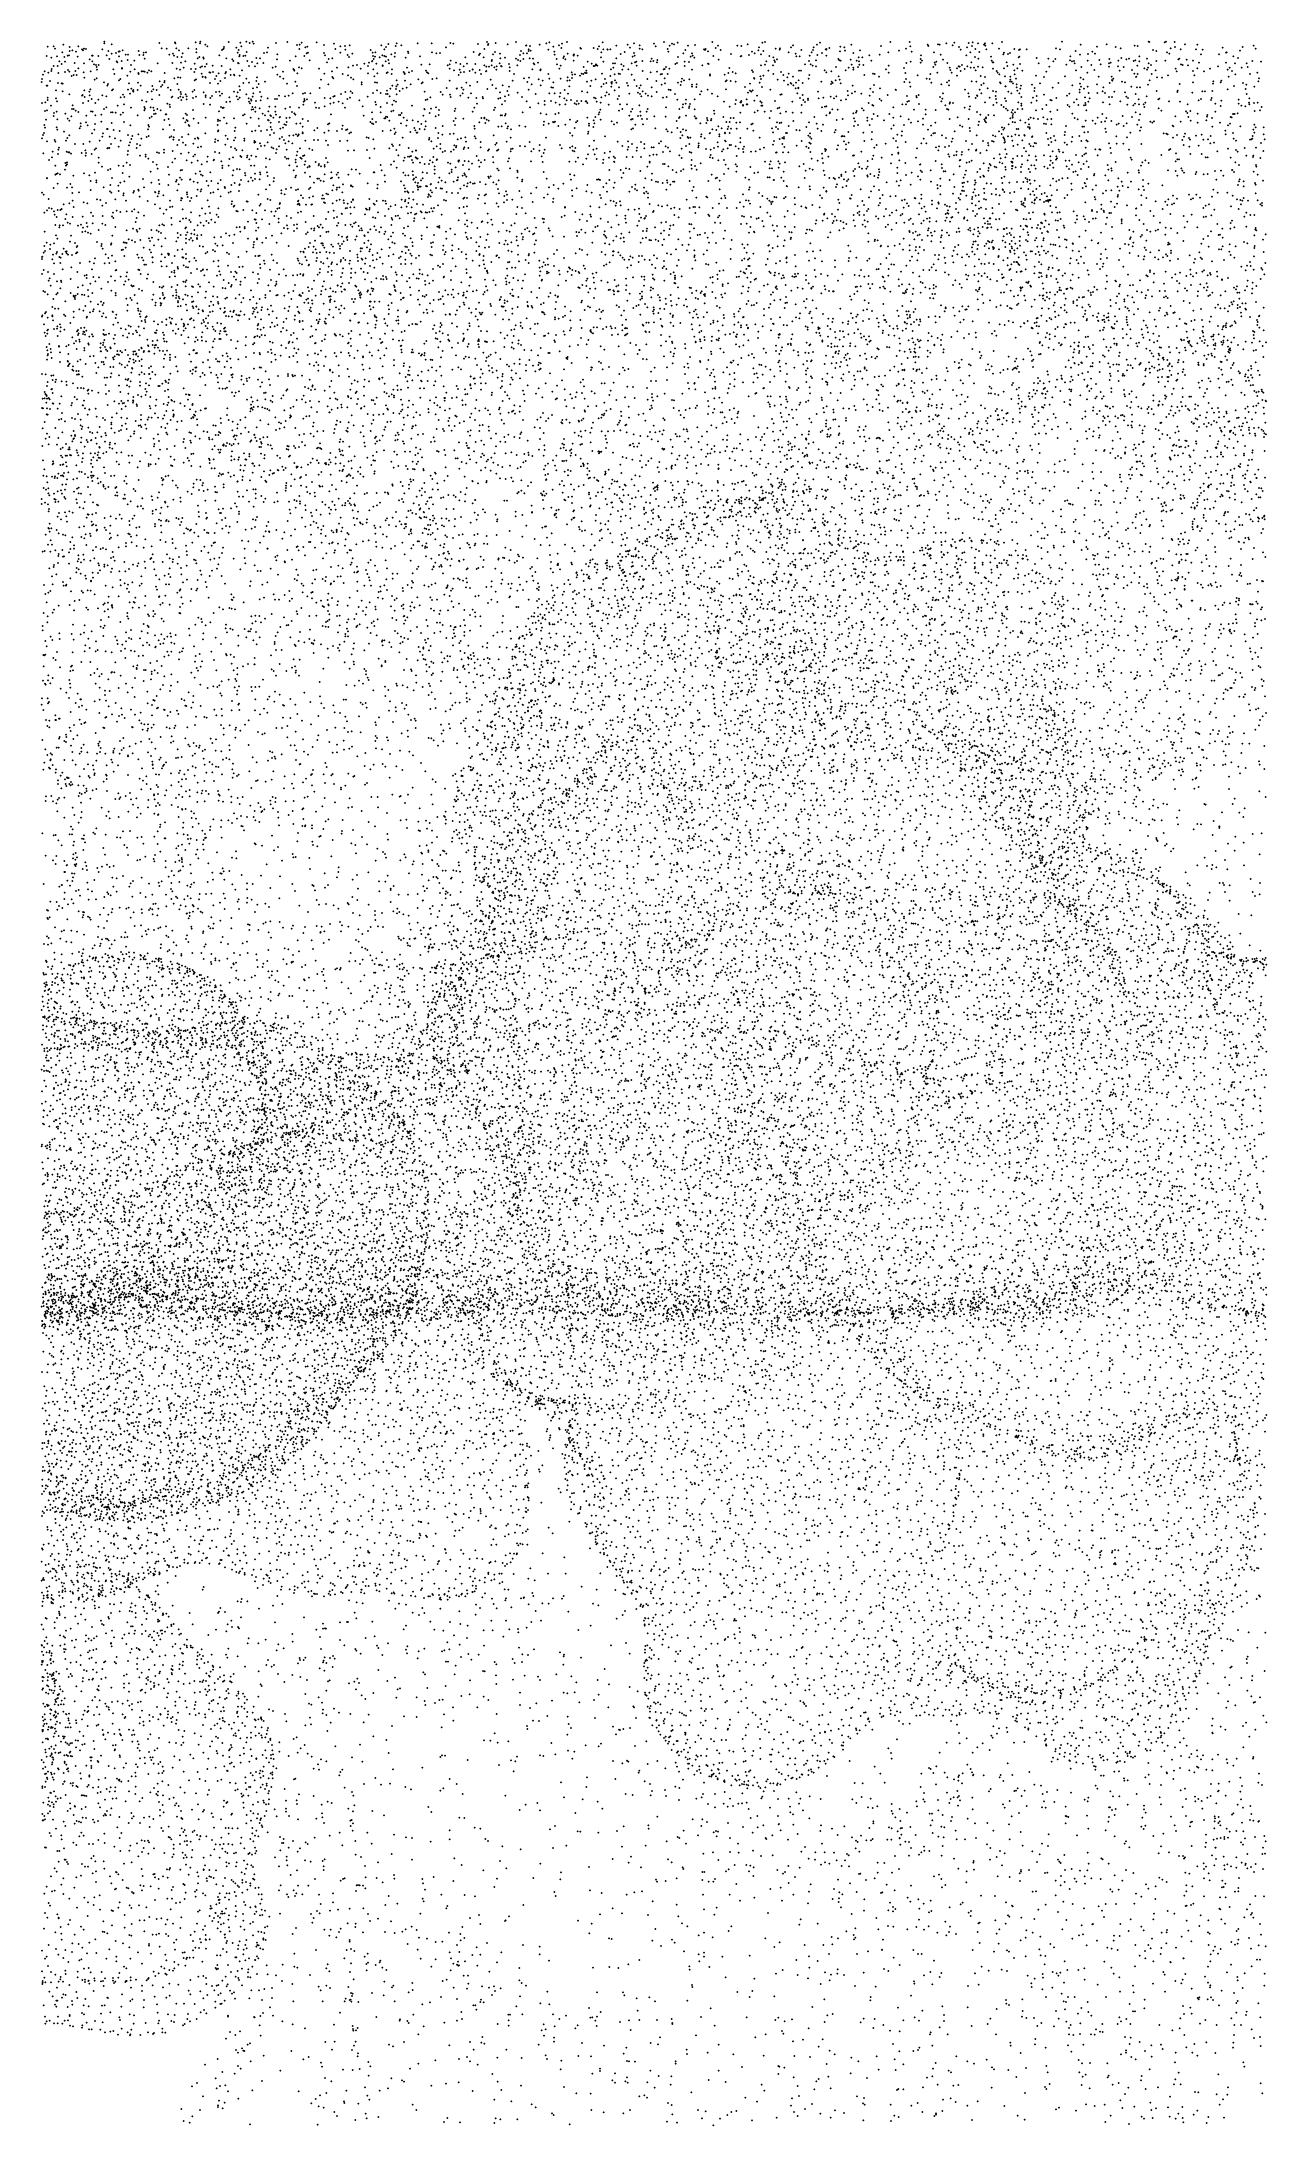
# Model space of a CAD drawing. Header units: metres. Extents: x -25 to 25, y -27.8 to 27.8.
# Drawn here: x 2.74 to 11.99, y -6.21 to 9.51 of the extents above; entities that cross this region are included whole.
import ezdxf

# ---------------------------------------------------------------- set-up
doc = ezdxf.new("R2010")
doc.units = ezdxf.units.M

msp = doc.modelspace()

# ---------------------------------------------------------------- linework, layer by layer
for p in [(2.7912, 9.4675, 7.1276), (2.8348, 9.471, -20.236), (2.8449, 9.4521, 12.9471), (2.9095, 9.4826, -19.4496), (2.956, 9.4651, -18.9625), (2.9573, 9.4343, -0.8247), (2.9767, 9.4407, 4.306), (3.0036, 9.4302, -28.8388), (3.0229, 9.4704, 8.0044), (3.0481, 9.4469, -10.3428), (3.0576, 9.44, -1.8493), (3.0652, 9.4538, -18.1853), (3.0784, 9.4508, 15.6587), (3.2025, 9.447, -8.4021), (3.2179, 9.493, 7.5299), (3.219, 9.505, -17.9974), (3.2491, 9.436, 19.7159), (3.2742, 9.4861, 3.5912), (3.3252, 9.4302, 7.1483), (3.3345, 9.4316, 7.3839), (3.3573, 9.44, -6.6738), (3.4769, 9.4351, 15.6241), (3.6322, 9.4966, 20.4332), (3.6515, 9.4544, 9.0207), (3.6882, 9.4523, 18.9562), (3.7501, 9.4998, 3.2489), (3.7533, 9.4929, 15.324), (3.7607, 9.4562, -0.0591), (3.7802, 9.4392, -10.1724), (3.8511, 9.4561, 20.0195), (3.9063, 9.501, 0.5865), (3.9119, 9.4505, 5.2522), (3.9405, 9.4925, 12.8449), (3.9423, 9.5047, -20.5894), (3.9793, 9.4824, 7.2908), (3.9949, 9.47, 18.8647), (4.1045, 9.4426, -28.7226), (4.1169, 9.4495, 18.7413), (4.1176, 9.4541, -9.4091), (4.1215, 9.4647, 8.3424), (4.1551, 9.5021, -9.8768), (4.214, 9.4603, 7.5209), (4.2307, 9.4437, -9.6021), (4.2441, 9.4973, 3.6172), (4.2521, 9.471, 18.5832), (4.2898, 9.5056, 8.1897), (4.3138, 9.4952, 7.6692), (4.3371, 9.5049, 5.1877), (4.3457, 9.4907, 8.7356), (4.4528, 9.4613, 14.3255), (4.5133, 9.4959, -15.1839), (4.5981, 9.5035, -15.4268), (4.6728, 9.4798, -14.7874), (4.6903, 9.4499, 3.7525), (4.6927, 9.4819, 13.2375), (4.7068, 9.4983, 17.8548), (4.7356, 9.4637, 6.9311), (4.749, 9.4682, 4.8511), (4.8206, 9.5012, -0.5039), (4.8765, 9.4808, 17.7314), (4.9515, 9.4905, 8.7804), (4.9602, 9.4499, 4.7031), (4.998, 9.471, 3.5705), (5.0331, 9.4718, -23.9818), (5.0352, 9.4465, -20.3306), (5.0691, 9.4778, 7.0122), (5.2283, 9.4428, 8.8644), (5.3088, 9.4778, 8.7086), (5.3316, 9.4486, 4.146), (5.3422, 9.4664, -27.6445), (5.3606, 9.4871, -27.3654), (5.4153, 9.4726, 7.827), (5.4234, 9.4928, 3.7627), (5.4589, 9.4785, 17.3188), (5.5081, 9.4304, -16.9319), (5.5816, 9.4922, -17.1883), (5.6878, 9.4937, -14.4843), (5.7961, 9.4626, -21.2413), (5.8293, 9.4962, -15.7199), (5.8522, 9.4913, -16.7714), (6.0372, 9.488, -14.6563), (6.0863, 9.4512, 16.781), (6.1047, 9.5042, -14.9602), (6.114, 9.4813, -8.4026), (6.1166, 9.4872, -0.1275), (6.1709, 9.4953, 16.5985), (6.2606, 9.4862, -17.2218), (6.3248, 9.5023, -1.8938), (6.361, 9.4359, 18.198), (6.4002, 9.4743, -21.2021), (6.4018, 9.4769, -19.4147), (6.4197, 9.4482, -19.8999), (6.4205, 9.4364, -2.0713), (6.4288, 9.4726, 17.7788), (6.4348, 9.4379, -1.0387), (6.5037, 9.4829, 18.411), (6.5531, 9.4933, 15.4033), (6.5681, 9.4452, 18.6881), (6.5748, 9.5018, 15.8842), (6.6061, 9.4677, 16.389), (6.6136, 9.431, 15.021), (6.6484, 9.4772, 16.1558), (6.6662, 9.4586, -5.8866), (6.6721, 9.4913, -19.9872), (6.7088, 9.5027, -5.2753), (6.8105, 9.4591, 18.7484), (6.8157, 9.4522, -6.1083), (6.911, 9.458, -1.52), (6.9394, 9.4503, -21.4573), (6.9504, 9.4701, 17.0694), (6.977, 9.5011, 1.7129), (6.9835, 9.448, 14.7646), (7.013, 9.4484, -5.0832), (7.0151, 9.4442, 16.8916), (7.0359, 9.4467, 18.753), (7.0817, 9.476, 16.6115), (7.1666, 9.4832, -1.9123), (7.1831, 9.4602, -22.3999), (7.2139, 9.4937, -5.2559), (7.2562, 9.4792, -9.2801), (7.2574, 9.4522, -10.0511), (7.2786, 9.448, 1.9116), (7.3642, 9.4901, 15.3418), (7.3781, 9.4706, 14.6016), (7.4413, 9.5025, 18.4109), (7.4681, 9.4491, 17.7134), (7.4724, 9.4307, 15.4408), (7.4849, 9.4767, 18.1766), (7.5005, 9.4897, 17.9664), (7.5169, 9.4865, 9.7436), (7.5428, 9.497, 16.0841), (7.6013, 9.4435, 2.2541), (7.6223, 9.4744, 9.624), (7.6742, 9.4814, -2.4479), (7.7419, 9.4475, -5.5364), (7.7491, 9.4435, 17.3853), (7.7549, 9.4498, 15.2862), (7.7741, 9.4335, 15.6103), (7.8068, 9.5021, -3.2452), (7.8314, 9.4576, 16.0874), (7.8491, 9.4765, -2.7531), (7.8676, 9.4434, 15.4636), (7.9946, 9.4761, 16.139), (8.0256, 9.4731, -6.4385), (8.0733, 9.4844, -2.608), (8.1525, 9.4391, 10.0133), (8.1585, 9.4639, 17.1663), (8.1824, 9.4973, 13.9765), (8.1893, 9.4352, -17.5787), (8.2023, 9.5037, 2.3799), (8.2844, 9.452, -6.4859), (8.3138, 9.4441, 16.575), (8.3166, 9.4552, 19.5065), (8.3996, 9.4629, 19.3339), (8.4144, 9.4786, 20.5394), (8.4782, 9.4423, 8.8541), (8.5641, 9.4434, -16.8423), (8.5711, 9.4633, -6.3492), (8.5958, 9.4823, 13.9462), (8.6181, 9.4984, 1.9415), (8.661, 9.4488, 9.0941), (8.6648, 9.4442, 2.1836), (8.6653, 9.4504, 10.2348), (8.688, 9.4589, 21.2381), (8.7683, 9.4319, 18.7957), (8.7711, 9.4691, -13.0163), (8.8014, 9.4625, 14.3147), (8.8057, 9.4379, -6.6953), (8.8551, 9.4841, 21.3279), (8.921, 9.4396, 18.5277), (9.0793, 9.4731, -12.7296), (9.1478, 9.5032, 10.7595), (9.2141, 9.438, -7.6872), (9.2675, 9.4536, 21.6892), (9.2947, 9.5033, 1.9508), (9.3009, 9.4716, 9.3501), (9.3091, 9.4294, 18.2972), (9.4298, 9.4834, 21.6739), (9.436, 9.4725, 18.3899), (9.5081, 9.4849, -13.0993), (9.5217, 9.4825, -19.6332), (9.5725, 9.4941, -18.8597), (9.62, 9.4781, 18.4222), (9.6318, 9.499, -17.4617), (9.6674, 9.4664, -18.67), (9.6793, 9.4444, -18.282), (9.7262, 9.4637, -21.3819), (9.7406, 9.4958, 21.4402), (9.7645, 9.4734, -20.0624), (9.7711, 9.5013, -21.1568), (9.7891, 9.4501, 20.7208), (9.8113, 9.4924, -12.4093), (9.8567, 9.4822, 18.5591), (9.863, 9.4934, 19.1932), (9.8648, 9.4766, 20.543), (9.8726, 9.4479, -21.8738), (9.9179, 9.4938, 18.883), (9.9688, 9.4528, -20.2066), (9.9903, 9.5019, 20.3097), (10.0843, 9.4508, 11.3764), (10.1206, 9.4416, 2.1093), (10.1282, 9.4483, 15.4465), (10.1786, 9.4468, -11.8761), (10.3998, 9.4554, -9.8419), (10.4288, 9.4467, 15.4432), (10.4449, 9.5054, 1.1199), (10.5463, 9.4342, -11.6567), (10.5846, 9.4842, 12.915), (10.6742, 9.4294, -8.1109), (10.7075, 9.4672, 2.5495), (10.7818, 9.4846, 15.2464), (10.848, 9.4659, 13.5925), (10.8874, 9.4562, 9.2546), (10.9923, 9.4743, 15.0037), (11.015, 9.4737, 13.7707), (11.097, 9.5048, -11.7652), (11.102, 9.5028, 14.7147), (11.1316, 9.4422, 13.1022), (11.1557, 9.4354, 13.5223), (11.2189, 9.5002, 2.8721), (11.2293, 9.5045, 12.7072), (11.2637, 9.4554, 9.5444), (11.2944, 9.5025, 13.778), (11.2979, 9.4653, -8.4084), (11.3383, 9.4474, -8.1857), (11.3711, 9.4844, 14.885), (11.4541, 9.4487, 15.3129), (11.465, 9.4841, 9.6889), (11.5048, 9.4455, -9.0847), (11.6557, 9.4599, 3.4305), (11.7867, 9.4387, -6.0307), (11.8074, 9.4643, 3.734), (11.8895, 9.4749, -9.4571), (11.9065, 9.4538, 3.9434), (2.768, 9.2816, 8.3446), (2.7818, 9.3977, -28.9769), (2.8168, 9.386, -2.2959), (2.8171, 9.2838, 13.1475), (2.8202, 9.2988, -10.7513), (2.8365, 9.3229, 20.2138), (2.8599, 9.3953, 18.4888), (2.866, 9.3216, 7.3834), (2.8779, 9.357, 20.0546), (2.8948, 9.3379, -18.6658), (2.9009, 9.4245, 8.116), (2.9148, 9.3901, 15.6621), (2.9211, 9.3541, 4.4396), (2.9215, 9.2765, 8.4686), (2.9401, 9.4008, -2.1237), (2.9434, 9.2917, 4.5794), (2.9514, 9.4038, -19.2184), (2.9545, 9.2799, 19.8223), (2.9934, 9.3444, -5.9446), (2.9998, 9.2843, -5.7379), (3.0156, 9.3928, 20.4743), (3.0227, 9.3046, -0.8857), (3.0614, 9.2735, -6.2861), (3.0644, 9.3411, 4.0825), (3.1083, 9.3731, 8.3634), (3.1157, 9.2813, 7.5854), (3.1249, 9.401, -1.6188), (3.1278, 9.3583, 8.6272), (3.1286, 9.3998, 8.1418), (3.1391, 9.3347, 7.4144), (3.1556, 9.3296, -20.5382), (3.1611, 9.3137, 3.8678), (3.1613, 9.2949, 19.6246), (3.1715, 9.3977, 4.6621), (3.174, 9.3306, 18.6382), (3.236, 9.402, 18.8129), (3.2565, 9.3759, 15.6092), (3.2731, 9.4142, 12.9703), (3.2847, 9.2973, 7.8547), (3.3061, 9.4197, 8.8276), (3.3105, 9.3564, 8.1456), (3.3159, 9.3488, 19.5838), (3.3275, 9.3949, 8.4782), (3.3479, 9.3597, -7.6822), (3.352, 9.3011, -8.5328), (3.3524, 9.3061, -20.4047), (3.3782, 9.4081, -10.2071), (3.3929, 9.3679, 4.8224), (3.3956, 9.4079, -7.338), (3.4141, 9.2803, 8.8677), (3.4186, 9.3293, -0.6178), (3.4437, 9.3628, 8.3301), (3.4473, 9.2969, -20.8786), (3.4809, 9.4042, -28.7554), (3.4998, 9.282, 15.606), (3.51, 9.2817, 19.448), (3.5123, 9.4054, 8.4893), (3.5152, 9.4222, 20.5856), (3.5217, 9.2787, 20.6889), (3.5225, 9.3766, 18.8589), (3.5325, 9.4262, 12.9682), (3.5538, 9.2884, 3.1911), (3.5723, 9.2808, 18.7026), (3.6207, 9.3416, 8.3541), (3.7091, 9.4065, -0.3376), (3.7311, 9.3446, 18.7654), (3.7348, 9.414, -28.772), (3.7431, 9.3995, 8.457), (3.7625, 9.3016, 8.897), (3.769, 9.3895, 7.3463), (3.788, 9.2933, -20.6532), (3.7951, 9.3476, 3.4036), (3.8007, 9.3902, 19.6733), (3.8097, 9.4176, 6.9987), (3.8162, 9.3105, 19.51), (3.8298, 9.3584, 20.4219), (3.8709, 9.3004, 18.6274), (3.8979, 9.2773, 14.9899), (3.8986, 9.3409, -0.041), (3.9076, 9.2998, -9.1848), (3.912, 9.4245, 14.7951), (3.9214, 9.3812, 19.8557), (3.9336, 9.3888, 0.1123), (3.9426, 9.3128, 8.2472), (3.9544, 9.3199, 19.6531), (3.9651, 9.3883, -0.2467), (3.9667, 9.3783, 7.4647), (3.9774, 9.3168, 12.9423), (3.9893, 9.3369, 20.0589), (4.0093, 9.2749, 8.0914), (4.0361, 9.3236, 18.3897), (4.0385, 9.2761, 18.2363), (4.0845, 9.4028, 0.8101), (4.1027, 9.323, 7.7328), (4.1371, 9.2758, 18.1104), (4.1385, 9.38, 8.1848), (4.1675, 9.2976, 0.3026), (4.1837, 9.3729, 0.9845), (4.1908, 9.3605, 7.9719), (4.2227, 9.4234, 18.4178), (4.2254, 9.3455, 6.8224), (4.2326, 9.3411, 5.1492), (4.2374, 9.3955, 14.4788), (4.2386, 9.4055, 7.8196), (4.2568, 9.2894, -0.2912), (4.266, 9.3971, 18.1005), (4.2809, 9.4004, 1.1149), (4.2913, 9.4281, 12.8565), (4.2974, 9.3597, 3.7788), (4.3089, 9.3212, -20.7842), (4.3325, 9.3514, -28.6596), (4.3537, 9.3206, 5.0197), (4.3646, 9.3834, -21.1694), (4.3714, 9.3424, 8.6797), (4.3913, 9.3792, 6.837), (4.4187, 9.3444, 1.2102), (4.4218, 9.4203, 18.0064), (4.4464, 9.4246, 3.7657), (4.4883, 9.3096, 14.3495), (4.5118, 9.3179, 17.893), (4.5214, 9.3734, 4.9129), (4.5222, 9.4104, 12.9427), (4.5664, 9.2794, 3.9412), (4.6187, 9.3616, 14.2243), (4.6445, 9.2994, 1.3267), (4.6489, 9.2944, 13.083), (4.6518, 9.2864, -0.4727), (4.6607, 9.3947, 8.6605), (4.6877, 9.3109, 6.8714), (4.7071, 9.3055, 13.9158), (4.7281, 9.3973, -20.6114), (4.744, 9.4186, 1.3573), (4.7556, 9.4216, 13.4552), (4.768, 9.3642, 13.6326), (4.8389, 9.3027, 3.9281), (4.8745, 9.4195, -14.7671), (4.8837, 9.4019, 3.7707), (4.8984, 9.3507, 8.7006), (4.9113, 9.3746, 1.4475), (4.9357, 9.2827, 4.5829), (4.9372, 9.3802, 6.9506), (4.9738, 9.3092, -21.2131), (4.9983, 9.4239, 17.607), (5.0537, 9.4058, -24.3055), (5.0589, 9.311, 1.5831), (5.065, 9.3904, -28.3053), (5.0904, 9.4163, 4.5998), (5.0941, 9.3241, 3.8003), (5.1252, 9.3298, 6.9804), (5.1518, 9.3015, 4.4269), (5.1785, 9.3398, 1.7274), (5.2062, 9.3229, -21.1599), (5.2139, 9.3484, -24.5089), (5.2367, 9.3584, -1.2447), (5.2407, 9.3599, 17.4207), (5.2418, 9.4215, 1.9186), (5.2455, 9.3966, -24.7432), (5.2475, 9.2979, 4.1971), (5.2509, 9.3745, -23.6612), (5.2597, 9.3921, 3.1759), (5.2637, 9.4261, 7.0522), (5.2702, 9.3401, 3.3875), (5.2951, 9.3877, -25.0992), (5.3159, 9.403, -25.4208), (5.3178, 9.3209, 2.9481), (5.3185, 9.3259, -20.2239), (5.3308, 9.3986, 3.912), (5.3398, 9.3579, 2.3015), (5.3434, 9.3924, 2.7543), (5.3552, 9.2747, 2.4673), (5.3606, 9.368, 3.6869), (5.3646, 9.3417, 8.3773), (5.3834, 9.4111, 8.1965), (5.3897, 9.2973, 17.3733), (5.4075, 9.3929, -16.2687), (5.4099, 9.4191, -19.8768), (5.4777, 9.2773, 8.1418), (5.4913, 9.3841, -16.5791), (5.5019, 9.3103, 3.4836), (5.5119, 9.4204, 7.3189), (5.5178, 9.2736, 7.1654), (5.5391, 9.2836, -23.2396), (5.6007, 9.3939, 17.2389), (5.6089, 9.3317, -20.0533), (5.6438, 9.2872, -1.4108), (5.6517, 9.2741, -20.2566), (5.6728, 9.334, -25.8315), (5.6907, 9.4259, 3.332), (5.7232, 9.4177, -26.9382), (5.7497, 9.4205, -17.6032), (5.8091, 9.3277, -8.61), (5.8232, 9.3337, 17.15), (5.8246, 9.3021, 3.1565), (5.8319, 9.3631, -19.4522), (5.857, 9.2898, -16.1232), (5.8726, 9.3485, -16.5892), (5.8994, 9.2951, -26.0766), (5.9029, 9.3375, -1.4118), (5.9057, 9.2737, -15.5518), (5.9282, 9.319, -19.9069), (5.9324, 9.2771, 18.3485), (5.9417, 9.3875, -26.6039), (5.9534, 9.3392, -17.9278), (5.9751, 9.2832, -23.0635), (5.9963, 9.2979, -26.3206), (5.9982, 9.2934, 18.1847), (6.0049, 9.4271, 0.7154), (6.0185, 9.3384, 2.941), (6.044, 9.404, -15.1432), (6.0491, 9.2909, 17.3549), (6.0534, 9.4148, -21.2499), (6.0814, 9.3884, -8.7686), (6.0852, 9.3272, 18.4458), (6.0984, 9.2819, 17.6095), (6.0994, 9.3171, -19.0653), (6.1007, 9.2856, -19.2836), (6.1204, 9.3181, 17.9831), (6.1401, 9.3599, -18.4693), (6.1411, 9.3265, -19.9587), (6.1437, 9.368, -18.7618), (6.1518, 9.409, 2.2738), (6.1616, 9.3113, -18.2213), (6.1656, 9.4273, 2.7084), (6.1769, 9.2939, -14.8931), (6.1785, 9.3199, 17.4668), (6.1998, 9.3413, 0.2193), (6.2028, 9.4151, -0.3592), (6.2052, 9.3797, 2.0786), (6.2115, 9.3227, 17.736), (6.216, 9.3186, 2.553), (6.2422, 9.3846, -19.744), (6.2716, 9.3361, 18.7071), (6.276, 9.3117, 0.0071), (6.2761, 9.2839, 0.4403), (6.3237, 9.3783, -0.7681), (6.3337, 9.3267, 1.9276), (6.3395, 9.3671, -22.989), (6.3546, 9.4039, 18.5596), (6.3567, 9.3591, 17.5966), (6.3791, 9.4184, 17.9259), (6.3797, 9.3756, -2.6726), (6.4075, 9.4175, -18.2904), (6.4281, 9.3802, 17.403), (6.4469, 9.2961, 19.0578), (6.4523, 9.3786, -17.9538), (6.4569, 9.3429, 17.1707), (6.4637, 9.3344, 16.8973), (6.49, 9.3462, -8.9358), (6.5085, 9.2894, -2.2723), (6.5091, 9.2972, 0.9242), (6.6163, 9.4081, 1.1759), (6.6308, 9.3752, 9.6746), (6.6335, 9.3354, -20.2587), (6.6519, 9.3032, 15.3434), (6.6619, 9.3258, 17.0664), (6.6813, 9.3821, 18.9021), (6.687, 9.3947, 1.738), (6.6961, 9.3729, 17.2636), (6.7142, 9.4157, -1.2906), (6.7444, 9.2735, 9.6131), (6.7582, 9.3623, 15.7612), (6.7583, 9.4053, -5.5846), (6.7591, 9.3999, -22.7652), (6.762, 9.4096, 15.9117), (6.7905, 9.3992, 16.3083), (6.8336, 9.3156, 17.1082), (6.8552, 9.2857, -11.0101), (6.8639, 9.3546, -5.3947), (6.8961, 9.3385, 19.0215), (6.91, 9.3219, 9.769), (6.9182, 9.3213, 15.9662), (6.927, 9.3355, 1.1424), (6.9282, 9.3287, 1.8275), (6.9376, 9.3247, -3.3803), (6.9646, 9.3871, -20.111), (6.9693, 9.4261, -3.5948), (6.9837, 9.3541, 17.2574), (7.0403, 9.2969, -1.7026), (7.0557, 9.3415, 9.8824), (7.0579, 9.3099, -21.7449), (7.071, 9.3429, 18.9061), (7.0805, 9.3794, -3.909), (7.1138, 9.4125, 1.8365), (7.1182, 9.3345, 17.0218), (7.1264, 9.2952, 9.6553), (7.1376, 9.321, -10.6012), (7.1436, 9.4269, -9.5454), (7.1724, 9.2978, -2.141), (7.1972, 9.3412, 16.7068), (7.2038, 9.3934, -22.1442), (7.2155, 9.4206, 1.1952), (7.2193, 9.3989, -4.1086), (7.2231, 9.3496, 14.7375), (7.233, 9.3552, 9.8128), (7.2358, 9.3235, -19.9878), (7.2766, 9.3597, 16.5162), (7.2792, 9.2842, -11.2759), (7.3399, 9.2751, 9.6211), (7.34, 9.3573, 17.372), (7.3488, 9.3781, -2.2988), (7.3599, 9.3604, 18.0572), (7.3873, 9.2802, 18.4336), (7.3887, 9.351, -3.8835), (7.3903, 9.3684, 9.8954), (7.4395, 9.2982, 16.4771), (7.4462, 9.2989, -9.3236), (7.4555, 9.3139, 2.1894), (7.4818, 9.3022, -3.1747), (7.5258, 9.3365, 17.3188), (7.5385, 9.346, -3.6729), (7.5475, 9.3888, 16.2807), (7.5866, 9.4179, 15.5589), (7.5965, 9.3229, 14.4343), (7.5972, 9.3545, -3.4056), (7.6294, 9.3518, 2.397), (7.6431, 9.3923, -2.8085), (7.6521, 9.2942, 16.4052), (7.6531, 9.4164, 15.4014), (7.6581, 9.4008, 0.8946), (7.6687, 9.3838, -10.6253), (7.7311, 9.3282, -10.4231), (7.7736, 9.3385, 2.5276), (7.7778, 9.3378, -9.6748), (7.8141, 9.3972, -19.2962), (7.8522, 9.3711, 17.2542), (7.935, 9.3062, 16.421), (7.9472, 9.4119, 9.2376), (7.9582, 9.2757, -5.5723), (8.0194, 9.3961, 16.2919), (8.0236, 9.3969, 17.2056), (8.0814, 9.4048, -19.0351), (8.1052, 9.2887, 16.6186), (8.1055, 9.429, 1.0437), (8.1122, 9.2757, 16.7979), (8.1247, 9.4178, 9.0028), (8.1734, 9.3272, 2.4603), (8.1739, 9.4095, 16.4151), (8.2028, 9.3321, 1.2564), (8.2133, 9.3572, 19.9555), (8.2287, 9.2877, 20.7859), (8.2363, 9.3967, -18.2038), (8.2634, 9.3269, 20.5804), (8.2652, 9.3885, -18.4782), (8.273, 9.3652, 20.2111), (8.2773, 9.3513, 19.3571), (8.2942, 9.3721, 20.3871), (8.3234, 9.2764, 2.3283), (8.3818, 9.4254, 20.7488), (8.4353, 9.4158, 13.9427), (8.4394, 9.3956, -6.7329), (8.4607, 9.2875, -17.1222), (8.4646, 9.3962, 2.0855), (8.4746, 9.2861, -7.3864), (8.5059, 9.3359, 8.6279), (8.5356, 9.3591, 1.988), (8.5391, 9.3991, -7.1918), (8.5488, 9.3352, 21.3244), (8.5559, 9.4252, 21.1565), (8.5624, 9.3241, 18.825), (8.588, 9.3196, -7.7725), (8.5886, 9.3643, -5.5541), (8.5991, 9.4043, -6.8699), (8.6324, 9.4199, 18.9415), (8.6538, 9.2888, 8.5725), (8.6653, 9.2741, 13.9497), (8.6656, 9.3991, 8.8091), (8.704, 9.2815, 1.9918), (8.7393, 9.3136, 18.276), (8.7553, 9.3748, 14.0911), (8.7632, 9.3648, 21.4597), (8.7745, 9.3636, 18.5217), (8.8116, 9.2883, 21.6205), (8.8336, 9.31, 8.6853), (8.8486, 9.3689, 8.8411), (8.8561, 9.3325, 2.2287), (8.8687, 9.2952, 10.1488), (8.8702, 9.3084, 14.7945), (8.8705, 9.4209, 9.2253), (8.8953, 9.3625, 1.8951), (8.905, 9.3143, -16.8514), (8.9091, 9.388, -13.2578), (8.9121, 9.3574, -7.8339), (8.9158, 9.3334, -12.894), (8.938, 9.3885, 21.5746), (8.9459, 9.3301, 18.1701), (8.9907, 9.4027, 14.92), (9.0049, 9.3632, 9.0269), (9.0685, 9.4066, 9.2536), (9.1164, 9.2968, 8.9048), (9.1336, 9.4241, 2.4537), (9.136, 9.3258, -5.4892), (9.137, 9.2724, -12.6785), (9.2521, 9.3067, 18.0458), (9.27, 9.3454, 15.2155), (9.3011, 9.356, 21.8323), (9.3766, 9.3751, 9.2279), (9.3766, 9.3479, -12.2234), (9.3811, 9.402, 11.0429), (9.3884, 9.3628, 2.4814), (9.4724, 9.3147, 21.9051), (9.4793, 9.4252, -5.5014), (9.4821, 9.3471, -7.5992), (9.4891, 9.3326, -11.7554), (9.497, 9.3546, 2.0751), (9.5276, 9.4068, 18.2662), (9.5455, 9.3697, 15.3298), (9.5799, 9.346, -19.3362), (9.597, 9.3108, -11.259), (9.602, 9.292, -18.0341), (9.6526, 9.3053, -19.6002), (9.6636, 9.3202, 21.8553), (9.6719, 9.3164, 9.2432), (9.6804, 9.2834, -18.9495), (9.6885, 9.3308, 11.3666), (9.7094, 9.2986, 2.171), (9.7223, 9.4021, 15.3731), (9.7292, 9.3187, -21.5449), (9.7524, 9.4253, 21.6571), (9.7555, 9.3087, -7.5292), (9.759, 9.3497, -12.8824), (9.7793, 9.3083, -19.8421), (9.7888, 9.3896, 9.3279), (9.7919, 9.2902, -12.6831), (9.8113, 9.3172, 18.2491), (9.8133, 9.3776, -10.4239), (9.8199, 9.4282, 18.4114), (9.8446, 9.313, -5.6478), (9.9084, 9.3917, 21.3), (9.9132, 9.3615, 21.5396), (9.9203, 9.3507, 11.5171), (9.9227, 9.3015, 20.9159), (9.9253, 9.3506, 21.0912), (9.9519, 9.2837, 2.2105), (10.0006, 9.4096, 19.1222), (10.0056, 9.422, 18.5805), (10.0064, 9.3053, -20.8221), (10.0269, 9.3493, -12.0644), (10.031, 9.3228, 20.3268), (10.0377, 9.4129, 19.5592), (10.0515, 9.4193, 18.8204), (10.0764, 9.3324, 9.2838), (10.0834, 9.2891, 15.4576), (10.1078, 9.305, 18.5063), (10.1165, 9.3881, -20.6381), (10.1215, 9.3929, 19.8364), (10.1268, 9.3383, 20.0626), (10.144, 9.2873, 18.9886), (10.2524, 9.3818, 11.2174), (10.2676, 9.3427, -6.0358), (10.3257, 9.2796, 2.2964), (10.3411, 9.3772, -11.7182), (10.3483, 9.3163, 1.7549), (10.3777, 9.3581, 11.1235), (10.3949, 9.3757, -7.7864), (10.4759, 9.3327, -20.4553), (10.5047, 9.3645, 0.7215), (10.5068, 9.3961, 2.3846), (10.5183, 9.3565, 11.0497), (10.5355, 9.3586, 0.9995), (10.5396, 9.3423, 1.3872), (10.5491, 9.2905, -6.1973), (10.5802, 9.4073, 12.7191), (10.5897, 9.3144, 0.4411), (10.6368, 9.3632, 13.0336), (10.6414, 9.4127, -5.9103), (10.6651, 9.3304, -7.739), (10.6891, 9.2929, -20.4822), (10.6942, 9.4144, -9.3388), (10.7253, 9.3681, 9.168), (10.7352, 9.3352, 2.6315), (10.7987, 9.316, -8.8804), (10.7991, 9.3425, -8.6506), (10.8024, 9.376, -7.9263), (10.812, 9.3473, -8.4406), (10.8674, 9.3203, 13.1911), (10.8679, 9.3627, 2.7305), (10.8803, 9.2868, 10.9767), (10.892, 9.3835, -5.3126), (10.9094, 9.3153, -11.6409), (10.9288, 9.3715, 13.3566), (10.9487, 9.3765, 15.1237), (10.9719, 9.2916, -4.9416), (10.9847, 9.3598, 12.6677), (10.9982, 9.3653, -8.0483), (11.0133, 9.3253, -4.719), (11.0282, 9.3573, 12.9524), (11.0287, 9.3953, 13.237), (11.0662, 9.3054, -4.4588), (11.0854, 9.3768, 14.9209), (11.0866, 9.2955, -4.202), (11.0939, 9.3103, -17.2091), (11.0992, 9.3424, -8.2725), (11.1161, 9.3304, 0.1389), (11.1509, 9.289, -6.8306), (11.1551, 9.3594, 9.4418), (11.2228, 9.363, 14.8144), (11.2362, 9.4251, 0.3125), (11.2534, 9.4152, -4.4569), (11.3022, 9.3028, 9.5971), (11.3088, 9.2821, -7.5572), (11.3207, 9.3721, -7.941), (11.3303, 9.3773, -7.0484), (11.3415, 9.3359, -6.2462), (11.3551, 9.3294, 15.0131), (11.3859, 9.3705, 0.5942), (11.3956, 9.3268, -8.8127), (11.4324, 9.2834, 15.2791), (11.4331, 9.3626, -7.3265), (11.4656, 9.3041, 9.7318), (11.4781, 9.3463, -16.9787), (11.492, 9.4095, 15.4903), (11.5151, 9.2831, 15.6074), (11.5615, 9.303, -6.0614), (11.6203, 9.3191, 9.8167), (11.6275, 9.4103, -21.6088), (11.6806, 9.4227, -4.5551), (11.6819, 9.3478, 1.3831), (11.6868, 9.4247, -9.2562), (11.6929, 9.2954, -16.8211), (11.7081, 9.3103, 10.5626), (11.7264, 9.2833, 1.5991), (11.7374, 9.396, 16.1254), (11.749, 9.3419, 1.8624), (11.7733, 9.3824, -5.3451), (11.7987, 9.3098, -4.3643), (11.8385, 9.3428, 10.3077), (11.8463, 9.3156, 9.982), (11.8802, 9.3591, 2.1028), (11.9454, 9.3557, -21.7213), (2.7451, 9.201, 4.4216), (2.7468, 9.2239, 8.4972), (2.7539, 9.2574, 18.4037), (2.7833, 9.1741, -18.9688), (2.7882, 9.1732, 20.0574), (2.7961, 9.2716, 15.6836), (2.8083, 9.21, -10.9521), (2.8537, 9.1395, 20.4737), (2.8693, 9.1937, 4.1615), (2.8705, 9.2683, 7.5474), (2.8954, 9.1905, 8.8001), (2.9035, 9.1879, 7.6795), (2.9042, 9.1314, 4.023), (2.9706, 9.2466, -19.3975), (2.9862, 9.2549, 13.1292), (3.0082, 9.2538, 18.4736), (3.0657, 9.1396, 13.2475), (3.0672, 9.2333, -1.4611), (3.1045, 9.1292, 8.8193), (3.1117, 9.1449, -10.4726), (3.1447, 9.2202, -1.2152), (3.1601, 9.2285, 3.6228), (3.2159, 9.1992, 20.7243), (3.2394, 9.1745, -0.8779), (3.2466, 9.1855, -6.5462), (3.2761, 9.1387, 18.4242), (3.2821, 9.1463, 19.4223), (3.2942, 9.2627, -8.155), (3.3277, 9.2139, 4.8485), (3.3387, 9.2243, 15.5803), (3.3923, 9.2483, 18.5996), (3.3965, 9.1436, 20.7698), (3.4031, 9.1915, -6.7502), (3.421, 9.1514, -28.8248), (3.4333, 9.1341, 13.116), (3.4362, 9.1279, -7.9444), (3.4375, 9.1399, 18.3819), (3.4684, 9.1407, -7.0742), (3.4714, 9.1973, 7.7934), (3.4732, 9.2693, 8.1104), (3.4776, 9.2627, -0.6019), (3.4927, 9.1731, 4.9869), (3.5411, 9.2714, -10.2401), (3.5438, 9.1266, 8.7242), (3.574, 9.1321, 3.4034), (3.5811, 9.1701, -0.4482), (3.5875, 9.146, -0.5768), (3.6133, 9.142, 5.0837), (3.6343, 9.206, -8.824), (3.6455, 9.1657, 13.0735), (3.656, 9.1777, 7.8051), (3.6716, 9.1989, 7.3794), (3.6735, 9.2085, 18.4846), (3.6736, 9.2685, 15.5609), (3.6972, 9.1599, 8.7815), (3.7183, 9.142, 7.1729), (3.7458, 9.2283, 8.1722), (3.7678, 9.1854, 7.9389), (3.7743, 9.2376, 7.5668), (3.7795, 9.1448, 20.6231), (3.7921, 9.2345, 3.5375), (3.7934, 9.1252, 18.2174), (3.8848, 9.1293, 15.3292), (3.8975, 9.1401, 19.1848), (3.8992, 9.2132, 6.9645), (3.9093, 9.2209, 18.3087), (3.9523, 9.2632, 7.6675), (3.9595, 9.2396, -20.8005), (3.9611, 9.2418, -28.7736), (3.9675, 9.1226, 18.9323), (3.9809, 9.24, 19.4476), (3.9823, 9.2337, 7.8463), (4.0153, 9.1944, 14.8301), (4.0186, 9.2715, 3.7003), (4.0521, 9.2242, 5.2237), (4.06, 9.1258, 18.171), (4.0621, 9.2475, -9.3244), (4.0763, 9.1886, 6.8583), (4.0811, 9.2669, -9.9737), (4.0848, 9.1294, -0.1259), (4.0939, 9.208, 19.5558), (4.1275, 9.2317, 0.0622), (4.1306, 9.2657, -21.0337), (4.1709, 9.2538, 14.6056), (4.1961, 9.1281, 20.0573), (4.1971, 9.2569, 8.7302), (4.1993, 9.2511, 12.9317), (4.2244, 9.1244, -14.9612), (4.2364, 9.1699, 5.0536), (4.2394, 9.2483, 0.7452), (4.2428, 9.1409, 18.0436), (4.2664, 9.1929, 0.1975), (4.2896, 9.2258, -15.1362), (4.3106, 9.1975, 0.4117), (4.3408, 9.154, -21.1404), (4.3657, 9.2093, -14.8082), (4.3693, 9.1616, 4.8916), (4.3698, 9.2354, 17.985), (4.3818, 9.1865, 14.4969), (4.3921, 9.1259, 6.7899), (4.4297, 9.2046, 12.982), (4.522, 9.2559, -28.6145), (4.5431, 9.2429, 4.7913), (4.5674, 9.2272, -14.725), (4.5974, 9.1885, 8.6314), (4.6401, 9.1172, 14.2265), (4.6597, 9.2049, 14.0586), (4.6729, 9.1705, 4.635), (4.6736, 9.2664, 17.7731), (4.7317, 9.1185, -0.6336), (4.7717, 9.1162, 4.1568), (4.8436, 9.1554, 6.8648), (4.8536, 9.2181, 1.4246), (4.877, 9.264, 17.6378), (4.9086, 9.1847, 4.0748), (4.9389, 9.24, -15.8911), (4.946, 9.2281, -0.8209), (5.0165, 9.2616, -20.5308), (5.0373, 9.1249, 4.3778), (5.0573, 9.251, 8.758), (5.0767, 9.1318, -16.0834), (5.078, 9.2337, 4.0026), (5.0893, 9.118, 6.9087), (5.0965, 9.222, -1.0608), (5.159, 9.1981, 4.2993), (5.1601, 9.1846, 1.7491), (5.2086, 9.267, -20.4053), (5.2458, 9.1194, -24.1686), (5.2558, 9.2437, 8.8334), (5.2598, 9.1997, -28.1484), (5.2745, 9.1398, 6.9647), (5.275, 9.197, -16.3307), (5.2773, 9.2662, 2.0844), (5.3021, 9.1179, 2.2328), (5.3483, 9.2686, 7.0385), (5.3507, 9.1352, -24.4821), (5.3748, 9.1524, 2.7215), (5.3862, 9.2611, 3.3005), (5.3912, 9.1726, 8.7041), (5.4183, 9.1483, 3.0955), (5.4216, 9.1695, -24.8563), (5.4226, 9.2135, -25.322), (5.431, 9.1814, -17.0521), (5.4473, 9.1344, -25.123), (5.4685, 9.1512, -20.5277), (5.4832, 9.2669, -27.61), (5.4847, 9.262, -14.5615), (5.4873, 9.2118, -21.1613), (5.4999, 9.1588, 8.3331), (5.5301, 9.1836, 17.3679), (5.586, 9.2221, 7.8942), (5.613, 9.1922, 7.3895), (5.6188, 9.1982, 7.6419), (5.6352, 9.1283, -25.6528), (5.6631, 9.2673, -27.0974), (5.6935, 9.2246, -23.0958), (5.726, 9.228, -17.482), (5.7562, 9.1264, 18.4034), (5.802, 9.1552, -20.4119), (5.8233, 9.2106, 17.3653), (5.8759, 9.1524, -8.761), (5.8784, 9.1549, -17.6257), (5.8915, 9.253, -16.3803), (5.9133, 9.1581, -15.869), (5.9226, 9.117, -21.3489), (5.9256, 9.1427, -8.4249), (5.9502, 9.1963, 17.5715), (5.9777, 9.1735, 18.7385), (5.9854, 9.1169, -1.2671), (6.0181, 9.272, 18.5969), (6.0319, 9.2026, -16.829), (6.0603, 9.2627, 17.8135), (6.1077, 9.1475, 2.8333), (6.1324, 9.2192, -22.9301), (6.1458, 9.179, 18.9783), (6.1727, 9.1537, -10.9988), (6.2031, 9.1245, 19.1604), (6.2247, 9.1755, 2.6589), (6.258, 9.1333, -17.5818), (6.2711, 9.1667, -1.4543), (6.2999, 9.2104, -17.8973), (6.3089, 9.2616, 2.1002), (6.3376, 9.12, -20.4344), (6.3851, 9.2285, 0.2676), (6.4109, 9.2015, -21.358), (6.4198, 9.1437, 19.3743), (6.4221, 9.2344, -0.4437), (6.4427, 9.1826, -22.705), (6.4958, 9.2218, -0.7267), (6.5108, 9.1759, -10.9144), (6.5254, 9.2114, -2.5679), (6.5687, 9.2626, 1.8778), (6.5757, 9.1166, 19.5512), (6.5768, 9.2276, 9.6907), (6.5906, 9.1604, -20.4486), (6.6033, 9.1587, 0.3806), (6.6068, 9.1985, -8.7112), (6.6165, 9.117, -2.3732), (6.6598, 9.1176, -22.4398), (6.6617, 9.2263, -22.6305), (6.6906, 9.1417, 2.0409), (6.7113, 9.2119, -11.149), (6.7152, 9.237, 19.3398), (6.7263, 9.1676, 0.6574), (6.7291, 9.2149, 15.0032), (6.7459, 9.2309, -21.4845), (6.7497, 9.2567, 1.8717), (6.7685, 9.2603, 15.5586), (6.8069, 9.2488, 9.9024), (6.8189, 9.2644, 16.8165), (6.8226, 9.1323, 19.516), (6.8334, 9.2624, 14.8763), (6.846, 9.2717, 16.5214), (6.8474, 9.2698, -5.865), (6.8579, 9.2687, 19.2278), (6.8606, 9.2049, -10.7637), (6.8629, 9.1224, -1.3465), (6.8857, 9.1709, -21.7319), (6.892, 9.2106, 0.9195), (6.9244, 9.2206, -5.6494), (6.9693, 9.1669, 16.5073), (6.9719, 9.2632, 16.306), (6.9869, 9.1857, 9.9503), (6.9966, 9.2251, -22.2887), (7.0066, 9.1947, 15.6973), (7.0091, 9.1245, 9.5481), (7.0349, 9.2459, 19.2169), (7.0441, 9.1986, -11.3044), (7.0441, 9.167, 19.354), (7.045, 9.1894, 16.9363), (7.0479, 9.2005, 14.8084), (7.0682, 9.1386, -10.3725), (7.0695, 9.2605, -22.0203), (7.07, 9.2133, 2.0093), (7.0822, 9.1973, 16.0633), (7.0977, 9.2653, -9.3594), (7.1011, 9.161, -2.2975), (7.1097, 9.2625, -6.0985), (7.1608, 9.1951, -9.6465), (7.1692, 9.1744, -10.0753), (7.1973, 9.2564, 0.9981), (7.2168, 9.2172, 19.1357), (7.2344, 9.1713, 14.7534), (7.2451, 9.1215, 16.9512), (7.2556, 9.1551, -3.2843), (7.2656, 9.1774, -2.5506), (7.2788, 9.1314, 9.9692), (7.3162, 9.2249, 2.173), (7.3482, 9.1609, 19.0458), (7.3839, 9.2092, 16.7977), (7.3868, 9.1251, 2.4107), (7.417, 9.2589, 18.1929), (7.4236, 9.1823, 9.5036), (7.4267, 9.262, 17.9421), (7.4464, 9.2284, 17.7168), (7.4493, 9.1924, -6.1218), (7.4692, 9.2618, -11.1615), (7.4753, 9.1432, 18.2865), (7.4886, 9.1408, 17.4944), (7.4917, 9.1408, 18.5272), (7.547, 9.1966, 2.4829), (7.5661, 9.1798, 16.7953), (7.5714, 9.2035, -5.4683), (7.5764, 9.2262, 17.1688), (7.5928, 9.2138, 9.4275), (7.6314, 9.2204, -19.6655), (7.6521, 9.1825, 16.9828), (7.6534, 9.1655, -9.7624), (7.6857, 9.1632, -10.6077), (7.6865, 9.1846, 16.6971), (7.7228, 9.132, 0.91), (7.7705, 9.1426, 9.1525), (7.7874, 9.2582, 14.2233), (7.789, 9.2489, 9.2664), (7.8988, 9.2561, 17.0486), (7.9069, 9.2066, 16.6767), (7.9079, 9.1454, 2.6079), (7.9131, 9.2134, 16.887), (7.9262, 9.2682, 9.0871), (7.9428, 9.208, 0.967), (7.9815, 9.2674, 9.9391), (7.9817, 9.2052, 8.9126), (8.0523, 9.1637, 8.7191), (8.0743, 9.1221, 20.9227), (8.0891, 9.1888, 14.0508), (8.0909, 9.1364, 20.6038), (8.1002, 9.1273, 20.434), (8.1093, 9.1385, 20.276), (8.1204, 9.2314, 19.7642), (8.1233, 9.2267, 19.5735), (8.1635, 9.1957, 19.305), (8.1688, 9.2448, 20.06), (8.1738, 9.225, -5.5984), (8.1815, 9.1627, 9.9456), (8.1903, 9.2499, 8.7007), (8.2445, 9.1444, 8.5129), (8.2669, 9.2622, 21.138), (8.2992, 9.2186, 1.4329), (8.3416, 9.2531, -17.8326), (8.3476, 9.2105, -7.1132), (8.3708, 9.2363, 21.3238), (8.3767, 9.1816, 18.8296), (8.3808, 9.265, 19.0113), (8.396, 9.193, -18.7192), (8.4028, 9.1884, 8.4939), (8.4143, 9.2414, -5.6289), (8.4159, 9.1775, -18.1173), (8.435, 9.1535, 2.2698), (8.4367, 9.197, -17.5283), (8.4478, 9.1157, -8.0233), (8.4533, 9.1534, -7.7437), (8.455, 9.1581, 21.5034), (8.4577, 9.2131, 18.6315), (8.4873, 9.1948, 18.3731), (8.5319, 9.2266, 2.1365), (8.5372, 9.2549, 10.0221), (8.6031, 9.1292, 8.374), (8.629, 9.2033, 18.1357), (8.7018, 9.1876, 9.9814), (8.7066, 9.2048, 2.038), (8.7127, 9.194, -13.3017), (8.737, 9.2141, 14.0942), (8.7596, 9.2441, -7.9256), (8.766, 9.2196, -12.9928), (8.7751, 9.1914, 8.4729), (8.8271, 9.1339, -16.954), (8.8639, 9.174, 14.8715), (8.8815, 9.1289, 9.9502), (8.9516, 9.2534, 17.9892), (8.9972, 9.1514, -5.5799), (9.0181, 9.265, 10.2244), (9.0189, 9.1251, 15.1088), (9.0262, 9.1776, 21.9071), (9.0306, 9.263, 8.7404), (9.0635, 9.2417, 2.2733), (9.072, 9.1541, -7.7548), (9.1888, 9.1448, 2.0704), (9.1905, 9.1418, 10.23), (9.2543, 9.2003, -17.0138), (9.2631, 9.2699, 8.9743), (9.2667, 9.2231, 21.9643), (9.2947, 9.1984, 17.8972), (9.299, 9.1661, 10.4951), (9.3543, 9.2527, 2.0754), (9.4237, 9.2274, -5.4242), (9.4461, 9.2229, -12.034), (9.4514, 9.2623, -17.0899), (9.4578, 9.1969, 8.9877), (9.5035, 9.2718, -13.175), (9.5339, 9.1843, -11.6073), (9.5454, 9.116, 15.4092), (9.5755, 9.1979, 2.3209), (9.591, 9.2114, 9.0883), (9.5924, 9.1771, -17.7766), (9.612, 9.2714, -17.5295), (9.6517, 9.2495, 15.3867), (9.7117, 9.1428, -19.2615), (9.7384, 9.1157, 15.43), (9.7622, 9.2063, 18.1089), (9.7969, 9.2044, -21.7331), (9.8235, 9.1432, -12.9669), (9.831, 9.2473, 21.8285), (9.8357, 9.1791, -21.1389), (9.836, 9.1172, 21.9478), (9.8542, 9.1923, -5.8599), (9.8621, 9.2397, -18.6671), (9.883, 9.1541, -19.7321), (9.9235, 9.134, 15.4491), (9.9464, 9.1295, -18.4761), (9.9575, 9.2716, 2.1908), (9.9715, 9.2588, -10.2593), (9.9752, 9.1979, 20.5555), (9.9805, 9.1916, 21.7364), (10.0136, 9.244, 18.2993), (10.0165, 9.169, 20.375), (10.0192, 9.1691, -22.039), (10.0402, 9.1274, 20.8808), (10.0517, 9.2031, 9.1899), (10.0533, 9.2202, 21.5227), (10.055, 9.2419, 21.3628), (10.0616, 9.1161, -7.361), (10.0637, 9.2041, 21.1252), (10.0745, 9.1917, -19.9599), (10.0867, 9.2594, 19.4133), (10.0979, 9.2257, 19.5655), (10.1013, 9.1846, 20.1698), (10.1022, 9.1622, -3.7607), (10.108, 9.1353, 2.2649), (10.1228, 9.1164, 18.2984), (10.1294, 9.1519, 20.0152), (10.1337, 9.1735, 19.8209), (10.2172, 9.1808, 18.4965), (10.2352, 9.1329, -9.9628), (10.237, 9.1563, 9.1342), (10.2468, 9.2486, -7.5176), (10.2785, 9.1911, -3.5446), (10.3076, 9.2382, -22.1651), (10.3732, 9.1592, 11.1945), (10.4176, 9.1932, 9.0936), (10.4658, 9.2449, 15.4649), (10.5219, 9.1769, 2.516), (10.5769, 9.1425, -9.5191), (10.5773, 9.123, -6.4443), (10.5794, 9.188, 11.0717), (10.584, 9.2337, 9.0748), (10.587, 9.1671, -20.7014), (10.606, 9.2213, 12.7337), (10.6102, 9.1524, 1.0901), (10.6351, 9.2719, 15.4233), (10.6372, 9.1661, 12.9062), (10.6455, 9.1174, -7.4431), (10.7084, 9.1844, -3.8519), (10.7113, 9.1192, 12.6775), (10.7211, 9.2415, 11.0155), (10.7513, 9.13, -9.0595), (10.7557, 9.1613, 2.8004), (10.7684, 9.1194, -3.6182), (10.8039, 9.195, -22.0577), (10.8181, 9.2419, 15.3206), (10.8223, 9.2176, -7.5513), (10.8251, 9.2122, 12.7875), (10.8305, 9.227, -20.6287), (10.8378, 9.1273, -6.4901), (10.8975, 9.203, -4.0623), (10.9191, 9.1239, 9.0305), (10.9198, 9.198, -20.4325), (10.9665, 9.1666, 15.2335), (10.9894, 9.264, -5.9504), (11.0029, 9.238, -5.5625), (11.0046, 9.2426, -6.3024), (11.0101, 9.1609, -3.6731), (11.0138, 9.2609, -3.8843), (11.0318, 9.1624, 2.9675), (11.093, 9.1809, 15.1075), (11.1052, 9.2136, -8.5215), (11.1202, 9.2627, -21.6466), (11.1592, 9.1339, 10.9901), (11.1604, 9.2374, 3.0074), (11.1984, 9.2349, -6.1044), (11.2449, 9.2519, -21.3931), (11.3155, 9.127, 9.577), (11.3159, 9.1373, 10.9597), (11.3323, 9.1873, 0.2719), (11.4274, 9.1215, -21.215), (11.4325, 9.1998, 3.2147), (11.4435, 9.251, 10.8221), (11.5038, 9.1319, -5.8816), (11.5227, 9.1322, 9.7615), (11.5785, 9.1332, 3.3772), (11.5846, 9.1899, -3.7999), (11.5862, 9.2056, 15.7726), (11.641, 9.1993, 10.6629), (11.6459, 9.2104, -17.0141), (11.6942, 9.1461, 9.8597), (11.7005, 9.2407, 15.9947), (11.7415, 9.1722, -21.4639), (11.7529, 9.2604, 3.642), (11.809, 9.1943, 10.4049), (11.8288, 9.1489, 2.0892), (11.8354, 9.1812, 3.8075), (11.8625, 9.2621, -9.4188), (11.8953, 9.1659, -4.1277), (11.9182, 9.2711, 3.9825), (11.9254, 9.2068, 10.104), (11.9299, 9.2299, -5.0449), (2.7471, 9.0442, 18.3093), (2.7704, 8.9817, 3.9219), (2.7725, 9.0488, 20.3227), (2.7862, 8.9869, 19.886), (2.7909, 9.0838, -19.1908), (2.7915, 9.0646, 13.5519), (2.8152, 9.0228, -1.0241), (2.8378, 8.9681, 3.7433), (2.8528, 9.0771, 4.7146), (2.8592, 8.9772, -11.9879), (2.8618, 9.0553, -11.253), (2.9245, 8.9615, 3.5483), (2.9536, 9.109, 13.3501), (2.9741, 8.9984, -5.5115), (2.9797, 9.0248, -1.3521), (2.9865, 8.998, 15.5641), (3.0003, 8.9851, 19.5636), (3.0221, 8.9762, 18.335), (3.0499, 9.0974, 3.6213), (3.0543, 9.1024, 4.7728), (3.0574, 9.0418, -5.9422), (3.0699, 9.0875, 20.6986), (3.0982, 9.0586, -6.1821), (3.106, 9.0999, 15.5478), (3.1162, 8.9808, 4.8911), (3.1221, 9.0726, 19.4898), (3.131, 8.9775, -10.7119), (3.1489, 9.0421, -0.9306), (3.1725, 9.0676, 7.8208), (3.2028, 9.102, 3.3704), (3.2144, 8.9984, 19.3733), (3.2319, 9.0925, 13.211), (3.2342, 9.0114, 18.3406), (3.2674, 8.9717, 13.3019), (3.28, 8.9723, -6.5075), (3.3046, 8.9692, -0.8179), (3.3195, 9.0217, 7.8346), (3.3399, 9.0854, -0.807), (3.3588, 8.9691, 8.5117), (3.3594, 9.1066, -10.3827), (3.3659, 9.0333, 4.98), (3.3688, 9.0875, 8.6647), (3.4106, 9.1147, -0.636), (3.4194, 9.0078, 3.3542), (3.5011, 9.0641, -20.7595), (3.5192, 8.9888, 19.0701), (3.5202, 9.0121, -28.9684), (3.5239, 8.9995, 20.7923), (3.5341, 9.0521, -7.6824), (3.5673, 9.0112, -0.6572), (3.5774, 9.0715, 18.3823), (3.5865, 9.0075, 15.6046), (3.593, 8.9605, 13.1514), (3.5934, 8.9866, -8.0117), (3.6046, 8.9616, 18.7887), (3.618, 8.9984, 18.9435), (3.6328, 9.1045, 19.1698), (3.6429, 8.9865, 5.1861), (3.6926, 9.0386, 7.4412), (3.7112, 9.0315, 18.6948), (3.7146, 9.012, 3.6746), (3.7255, 9.0862, -20.9188), (3.7316, 9.0903, -0.4765), (3.7756, 9.0811, -10.3083), (3.7903, 9.0898, 18.8173), (3.7962, 9.1108, -28.8239), (3.7992, 9.0646, 18.4187), (3.8122, 9.0869, 7.0603), (3.8321, 9.1088, 19.0124), (3.8325, 8.9622, 5.2593), (3.8397, 9.0716, 15.5176), (3.8398, 9.0942, -9.0568), (3.8864, 9.0818, -0.3532), (3.887, 8.9915, 20.6161), (3.9084, 9.0908, 13.0436), (3.9673, 9.0343, 6.9393), (3.9816, 9.1003, 15.0871), (3.9826, 9.0874, 20.4719), (4.0143, 9.0301, -0.3247), (4.0174, 9.0819, 3.8457), (4.0304, 9.0962, 18.5303), (4.084, 8.9806, 3.9456), (4.0908, 9.0995, 8.7263), (4.099, 9.0124, -28.7837), (4.1068, 9.1128, 18.8404), (4.1117, 9.0046, 14.9738), (4.1184, 9.0086, -14.8121), (4.1394, 9.0516, 20.2946), (4.1613, 9.0857, 18.4166), (4.1659, 9.0529, -9.3997), (4.2162, 9.0941, 19.3965), (4.2256, 9.0701, -15.6084), (4.239, 9.0823, 19.229), (4.2902, 9.108, 3.9904), (4.3076, 9.077, 14.6468), (4.3106, 9.0528, 0.0542), (4.3165, 9.0396, 18.4031), (4.3255, 9.0708, 18.1836), (4.3261, 9.0601, 18.7281), (4.3305, 8.9921, 6.7335), (4.3355, 9.0124, 4.8659), (4.3371, 9.0919, -20.8915), (4.341, 8.9943, 19.6472), (4.3431, 9.1148, 0.8208), (4.3569, 8.9766, 19.8067), (4.3583, 9.0095, 13.0194), (4.3623, 9.0576, 19.0346), (4.3889, 9.002, 8.6358), (4.3976, 9.0622, 1.1108), (4.403, 9.0898, 0.5944), (4.4125, 8.9635, -15.7953), (4.4495, 9.0794, -0.4258), (4.4558, 8.9796, 18.5817), (4.4638, 9.0157, 18.9079), (4.5047, 9.0721, 4.1095), (4.5083, 8.9784, 19.0581), (4.5084, 9.0149, 13.0642), (4.5212, 9.0736, 4.6929), (4.5347, 9.0982, 1.2588), (4.5819, 9.0925, 14.3955), (4.5827, 9.0011, 23.0127), (4.6095, 9.0977, 17.8177), (4.619, 9.0119, 22.7543), (4.635, 8.975, 4.2956), (4.6507, 8.9657, 1.3719), (4.6861, 9.0086, 4.5327), (4.718, 9.1129, -20.7586), (4.7189, 9.0294, 23.1594), (4.7219, 9.0542, 6.8225), (4.728, 9.0742, 13.646), (4.7306, 9.0597, 22.9028), (4.7478, 9.0713, -28.56), (4.8075, 9.0455, 4.3617), (4.8162, 9.0084, 22.5505), (4.8381, 9.0057, 1.4965), (4.8801, 9.0808, -14.6947), (4.8809, 9.0168, -15.9688), (4.9228, 9.0777, 23.1172), (4.9241, 9.0386, 17.6067), (4.9272, 8.958, 23.3954), (4.9458, 9.092, 22.9596), (4.9478, 9.0456, 22.6653), (4.9549, 9.0957, 4.2175), (4.9869, 9.0534, -28.4305), (5.0036, 9.1117, 1.5842), (5.0156, 9.0398, 23.2596), (5.0342, 9.0091, -21.1985), (5.0506, 9.0733, 22.7834), (5.0712, 9.0839, 8.7419), (5.1413, 9.0626, 23.1248), (5.166, 9.019, -14.6287), (5.2038, 9.0914, 1.901), (5.2383, 8.9733, 2.1028), (5.2617, 9.0516, -16.4868), (5.2666, 9.0294, -20.7029), (5.3023, 8.9717, -28.1798), (5.3042, 9.0134, 22.8767), (5.3438, 9.1119, -16.836), (5.3516, 9.0443, 17.4699), (5.355, 9.1105, 2.5091), (5.3704, 9.094, -23.5781), (5.3842, 8.9792, 2.7453), (5.3919, 9.0312, 8.8461), (5.3977, 8.9854, 23.0492), (5.4042, 9.0602, 2.9469), (5.4182, 9.0542, -1.3077), (5.4242, 9.1083, -27.9952), (5.4613, 8.9687, 3.0578), (5.5394, 9.0229, -17.1825), (5.6333, 8.998, 18.3022), (5.6339, 8.9951, 17.5356), (5.6432, 9.0666, 8.1174), (5.6562, 9.0701, 3.2961), (5.673, 8.968, -27.4218), (5.6789, 9.0849, 7.9446), (5.6827, 9.0006, 18.0066), (5.7203, 9.0115, -20.688), (5.7428, 8.9899, 17.6673), (5.7706, 9.1054, 17.4944), (5.8257, 9.106, 3.1528), (5.8312, 9.0895, 18.6437), (5.8623, 8.9821, -27.0068), (5.8669, 8.9995, -17.4357), (5.9037, 9.0988, -22.9124), (5.9653, 9.0838, -26.8421), (5.9972, 8.9784, 2.9195), (6.0092, 9.0067, -15.6108), (6.0242, 9.0807, -16.6141), (6.0304, 9.0375, 19.0294), (6.0729, 9.0887, -17.689), (6.0755, 9.0791, -26.5924), (6.1572, 8.9891, 19.4256), (6.1668, 9.008, -16.845), (6.1917, 9.0766, -1.2596), (6.2069, 9.0814, -17.0486), (6.2175, 9.0342, -17.339), (6.2399, 9.0935, -21.4207), (6.2416, 9.058, -14.6179), (6.2462, 8.9601, -1.0745), (6.2695, 9.1028, 19.3094), (6.369, 9.0886, -8.4156), (6.3745, 8.9738, -11.2997), (6.4042, 9.0544, -8.9883), (6.4295, 9.0111, 19.6783), (6.4737, 9.1119, -1.6318), (6.4928, 9.0406, 2.129), (6.51, 8.964, -22.29), (6.5403, 9.0304, -21.5645), (6.541, 9.0573, -10.7217), (6.5532, 8.9582, -20.5891), (6.5891, 9.0587, 9.6185), (6.6209, 8.9591, -21.8051), (6.6226, 9.045, 19.7079), (6.6456, 8.9679, 9.7771), (6.6525, 9.0305, -2.6933), (6.6528, 9.0899, -0.4477), (6.6896, 9.0793, -0.0933), (6.6963, 9.0326, -0.6798), (6.7061, 9.0628, 9.8952), (6.7169, 9.1122, 15.121), (6.7388, 9.0653, -2.9657), (6.7679, 9.0397, 15.3262), (6.7793, 9.034, 19.7611), (6.7851, 9.0575, 14.9851), (6.7971, 9.0386, -21.9459), (6.8169, 9.0592, 0.23), (6.8504, 9.0545, 9.4885), (6.8544, 9.0559, 9.9777), (6.8623, 9.0419, 2.0696), (6.9128, 9.0828, -3.1485), (6.9251, 9.0789, 14.888), (6.9324, 9.0541, -1.9265), (6.9542, 8.9733, 19.8289), (6.9606, 8.9935, 0.0124), (6.962, 9.046, -2.1715), (6.9675, 9.0861, 19.5835), (6.999, 9.0995, -5.8859), (7.0225, 9.0307, 0.3388), (7.0266, 9.109, 16.6547), (7.0911, 9.0743, 10.0146), (7.1011, 9.0948, 0.6147), (7.1011, 8.986, -9.9889), (7.1083, 9.0324, 15.6532), (7.1266, 8.9982, 16.4936), (7.1614, 9.033, 16.2417), (7.1805, 9.1126, 9.5312), (7.1928, 8.9781, 19.6374), (7.2024, 8.9981, -2.6973), (7.2551, 9.0252, -9.2778), (7.2601, 9.11, 2.2811), (7.2617, 8.9766, 14.731), (7.2692, 9.0937, -20.219), (7.3029, 9.1136, -2.9213), (7.3098, 8.9769, 19.4831), (7.3177, 8.9973, 10.0374), (7.3192, 9.0975, -11.167), (7.3467, 9.0941, 19.2072), (7.4326, 9.0826, 16.9738), (7.4571, 9.0107, -20.1045), (7.462, 9.0878, 0.7728), (7.5231, 9.1099, 18.0922), (7.542, 9.067, 14.5231), (7.5577, 8.9974, -10.0197), (7.5822, 9.01, 9.1987), (7.5833, 9.0332, 18.9059), (7.6051, 9.0389, 9.9673), (7.6066, 9.067, 17.7511), (7.6295, 9.0047, 18.1847), (7.6315, 9.0176, 18.7243), (7.6374, 9.0352, 17.5309), (7.6714, 9.0713, -6.1944), (7.6719, 8.9965, -10.3858), (7.7123, 9.1075, 14.3386), (7.8031, 9.1139, 9.9356), (7.8194, 8.9864, -19.7241), (7.8204, 8.9628, 1.0663), (7.8455, 9.0937, -6.3128), (7.8943, 9.0542, -5.59), (7.9364, 9.0148, 8.6457), (7.9786, 9.0363, -19.5082), (7.9853, 9.0647, 14.1304), (8.0159, 9.0469, 9.9351), (8.018, 8.9707, 20.4017), (8.0221, 9.0492, 19.7523), (8.024, 9.0589, 19.5575), (8.036, 9.0229, 19.3339), (8.0361, 9.0269, 19.9283), (8.0642, 9.033, 20.1249), (8.0649, 9.0698, 2.603), (8.0699, 9.0325, 8.4832), (8.122, 9.0618, -19.3318), (8.1253, 8.9735, 18.8666), (8.1418, 9.0973, 19.1569), (8.1473, 8.9845, 18.6746), (8.1678, 9.0561, 14.0832), (8.1755, 9.0219, -6.7584), (8.1786, 9.0468, 19.0062), (8.1821, 9.0222, 21.3751), (8.2004, 8.9767, 1.2099), (8.2471, 8.9824, 8.3099), (8.2791, 9.0588, 18.4538), (8.298, 9.003, 18.2281), (8.3107, 9.008, 21.5302), (8.3176, 8.9647, -7.3165), (8.3184, 9.1059, 14.0335), (8.3288, 9.1076, 2.4229), (8.362, 8.9783, -7.5355), (8.409, 9.0539, 9.9186), (8.4117, 8.9711, -19.0234), (8.468, 9.0807, -18.5265), (8.4767, 8.9695, 17.9352), (8.4786, 9.0272, 21.6498), (8.4867, 9.1033, 18.1256), (8.4917, 9.0667, -17.8782), (8.5037, 9.0512, 1.7517), (8.5269, 9.0754, 14.0029), (8.5274, 9.0663, -13.3785), (8.6071, 9.0781, 17.9404), (8.6321, 9.0096, -8.1251), (8.6423, 9.0832, -17.0852), (8.6545, 9.0145, 1.914), (8.6663, 9.0173, 17.8099), (8.6899, 8.9646, 2.2405), (8.6944, 8.9729, -5.8027), (8.6996, 9.0897, 14.001), (8.7104, 8.9965, 21.8835), (8.7227, 9.0792, 2.1239), (8.7423, 9.0923, 14.2982), (8.7519, 8.9921, 14.446), (8.7758, 9.0625, 14.657), (8.8149, 9.0709, 8.3038), (8.8296, 9.1008, 21.856), (8.8587, 9.1149, 17.8271), (8.8684, 8.9642, 2.1936), (8.8891, 8.9704, 2.0375), (8.8942, 8.9834, -13.3349), (8.9306, 9.1142, 8.3959), (8.9351, 9.0018, 15.0295), (8.9487, 8.9884, 9.7968), (8.9847, 9.0421, 22.0203), (8.9934, 9.0981, 2.0691), (9.0139, 9.0277, -12.7205), (9.0201, 9.0226, 8.2957), (9.0238, 8.9593, 2.1988), (9.069, 9.0724, 17.7174), (9.0815, 9.061, 9.9504), (9.1291, 9.1028, 8.504), (9.14, 8.9597, 22.1588), (9.1717, 9.0101, 2.1819), (9.2395, 9.0323, 17.6778), (9.2676, 9.0324, 10.1325), (9.2743, 9.0956, -13.2186), (9.2767, 9.0528, -5.5083), (9.2897, 9.0591, 15.3342), (9.327, 8.9921, 2.272), (9.3453, 9.0967, 22.0909), (9.3462, 9.086, 8.6494), (9.3634, 9.1045, 2.2462), (9.3658, 9.0347, -7.5241), (9.4161, 8.9585, 10.3078), (9.4163, 8.9932, 8.5103), (9.4908, 8.9903, -11.8432), (9.5228, 9.0893, 8.8443), (9.5336, 9.0552, 2.2837), (9.5413, 9.0752, 10.9195), (9.5631, 9.0253, 2.1815), (9.5751, 8.9966, 8.6802), (9.5867, 8.9921, -17.1972), (9.5971, 9.038, 17.823), (9.5983, 9.0484, -5.5451), (9.6207, 9.0432, -7.4033), (9.7102, 9.0069, 11.1351), (9.7424, 9.0899, -10.4357), (9.744, 8.9947, -10.9943), (9.7491, 9.0186, 8.9018), (9.7934, 9.0802, -13.1925), (9.802, 8.9742, 2.3696), (9.8032, 9.1017, 9.0691), (9.8044, 9.097, -19.4853), (9.8631, 9.0484, -18.2671), (9.8985, 9.0833, -3.397), (9.9267, 9.0284, 9.0055), (9.9426, 9.095, 2.2702), (9.947, 9.0734, -12.178), (9.9515, 9.0445, -10.1534), (9.9858, 9.0287, 20.5885), (10.0045, 9.0133, -3.9434), (10.0145, 9.0794, 11.4802), (10.0215, 9.057, 2.0606), (10.0222, 9.0014, 15.4633), (10.034, 8.9867, 2.3668), (10.0635, 8.9729, -19.6728), (10.072, 8.9914, 21.7536), (10.0742, 8.9611, -21.0324), (10.0901, 8.9717, -11.93), (10.1103, 8.998, 19.8637), (10.1158, 9.0482, -18.5848), (10.1377, 9.0871, 19.4527), (10.1378, 9.0392, 21.0472), (10.138, 9.0223, 21.553), (10.1454, 8.9972, 11.4337), (10.2116, 9.0444, 2.364), (10.2261, 9.0834, -3.1373), (10.2472, 8.988, 8.9377), (10.252, 9.0605, 11.3172), (10.2537, 9.0963, -3.9358), (10.2949, 8.998, 18.4766), (10.3088, 9.1047, 18.8232), (10.3253, 9.0282, -20.0052), (10.3559, 8.9789, 18.7094), (10.3561, 9.0656, -9.7698), (10.3669, 9.0627, 2.4673), (10.4012, 9.0817, -7.3834), (10.4089, 8.9902, 15.5155), (10.4815, 9.0973, -20.1656), (10.4857, 9.029, 2.6232), (10.4985, 9.1126, -3.9306), (10.5002, 9.0161, -20.8397), (10.5222, 8.963, 8.8888), (10.5341, 9.0491, -3.447), (10.555, 9.0714, -22.1316), (10.5682, 9.0273, 15.4736), (10.6105, 9.0256, 0.6078), (10.6172, 9.0851, 1.3359), (10.6198, 9.043, 12.7901), (10.6237, 9.0273, -9.3387), (10.6289, 8.9887, -17.2456), (10.6421, 9.0535, -11.5621), (10.6517, 9.0785, 8.9617), (10.7494, 8.9598, -22.0072), (10.7529, 9.0475, 2.9099), (10.7992, 9.0894, -8.8046), (10.8031, 9.0337, -20.908), (10.8209, 9.0876, -17.2236), (10.8849, 9.055, 15.3508), (10.9289, 9.0917, -11.626), (10.9372, 9.0309, 11.0685), (10.9419, 9.0802, -6.7875), (10.9835, 9.0243, -4.7329), (10.9944, 9.0373, -7.0987), (11.0003, 8.9723, 9.0276), (11.0006, 9.1105, -5.1835), (11.0233, 9.0703, -8.66), (11.0255, 9.0331, -21.1769), (11.0315, 8.9587, -4.9356), (11.0599, 9.0324, -17.0418), (11.0644, 9.0119, 15.2441), (11.0735, 9.0461, -21.4869), (11.0826, 9.0934, -5.4051), (11.1712, 9.0696, 9.3467), (11.1741, 9.0019, 3.081), (11.1792, 9.0764, -17.4215), (11.1936, 8.9849, -3.4977), (11.2517, 9.0566, 15.2182), (11.3344, 9.0531, -16.8013), (11.3807, 8.9807, 15.4338), (11.389, 8.9678, -17.3223), (11.3922, 9.0324, -21.0099), (11.4119, 8.9818, 3.2355), (11.4673, 8.9634, 0.1156), (11.476, 9.062, -16.5963), (11.492, 9.0741, 0.4503), (11.5685, 9.0663, 10.8221), (11.5731, 9.0807, 15.6478), (11.6, 9.0372, -3.565), (11.6009, 8.9771, -11.8863), (11.6416, 9.0207, -5.6186), (11.646, 9.0604, -8.9995), (11.7351, 8.9602, 0.6563), (11.7376, 8.9589, 3.6618), (11.7464, 8.9612, 15.8736), (11.7689, 8.9641, 10.5628), (11.7775, 9.0684, 0.9113), (11.7778, 9.0386, -3.8153), (11.7985, 9.0223, -9.2555), (11.8277, 9.0184, -16.8328), (11.8363, 9.1112, -5.5634), (11.8546, 9.0454, 1.3068), (11.8567, 9.0318, 16.04), (11.858, 9.0795, -11.8429), (11.892, 9.043, 3.9422), (11.8989, 8.9821, 2.3384), (11.9196, 9.0457, 10.2306), (11.9375, 8.9886, -5.2926), (11.9498, 9.0124, -9.5167), (2.756, 8.8011, -1.4349), (2.7615, 8.8167, 19.8479), (2.764, 8.8772, -29.2193), (2.7709, 8.8568, 18.2255), (2.7766, 8.9164, 20.4292), (2.8356, 8.9452, -5.2727), (2.8578, 8.8606, 3.4275), (2.8639, 8.9196, 8.8163), (2.864, 8.8413, 8.033), (2.9137, 8.8276, 20.6331), (2.9407, 8.9246, 4.8551), (2.9549, 8.9109, -1.0107), (2.9684, 8.9434, 13.61), (3.0329, 8.8529, 3.3654), (3.0383, 8.8902, -29.1655), (3.0398, 8.8665, -11.265), (3.0791, 8.8973, -5.7879), (3.0825, 8.9474, 7.9228), (3.093, 8.8734, 19.4011), (3.1256, 8.815, 15.5293), (3.1436, 8.8409, 4.9979), (3.1482, 8.8838, 13.5197), (3.1505, 8.949, 8.5507), (3.1945, 8.955, -1.0065), (3.1946, 8.9018, 3.3735), (3.2069, 8.815, 19.2499), (3.2379, 8.8478, -0.8839), (3.2422, 8.8472, 18.3694), (3.2722, 8.8923, 7.9325), (3.2874, 8.8405, -10.777), (3.3346, 8.8316, 13.3674), (3.3418, 8.9563, 15.5638), (3.3669, 8.8992, 18.2941), (3.3966, 8.8011, 18.7528), (3.4143, 8.8751, 3.4559), (3.4696, 8.949, -10.4997), (3.4737, 8.8055, 8.3914), (3.5466, 8.8451, -0.5954), (3.5509, 8.8782, -7.1686), (3.5557, 8.8642, -0.7152), (3.5597, 8.9291, 18.2625), (3.5762, 8.9403, 7.7598), (3.6614, 8.8442, 5.2438), (3.67, 8.9149, 8.5349), (3.6809, 8.9572, -8.6033), (3.6847, 8.957, 7.5893), (3.7044, 8.9214, -0.4375), (3.7115, 8.8765, -0.6104), (3.7441, 8.8405, -8.2484), (3.8128, 8.9281, 8.6085), (3.8298, 8.8968, -8.9355), (3.8379, 8.9137, 13.0944), (3.8411, 8.9523, -0.4879), (3.8466, 8.9064, 7.2593), (3.8518, 8.8068, 7.4331), (3.8544, 8.8768, 3.8578), (3.8589, 8.87, -14.9663), (3.8907, 8.9246, -15.207), (3.926, 8.8925, -10.3339), (3.9804, 8.8145, 6.9462), (3.9814, 8.9336, -15.6369), (4.074, 8.8767, -10.1319), (4.0753, 8.9066, 5.205), (4.0759, 8.9183, 15.2478), (4.0766, 8.8303, -9.2133), (4.0791, 8.8377, 15.4353), (4.0903, 8.911, -0.3235), (4.1206, 8.9319, 6.8116), (4.1419, 8.8909, 20.4264), (4.1968, 8.9278, -14.5142), (4.2018, 8.8314, -0.4359), (4.2063, 8.8567, 15.0923), (4.2654, 8.9499, 20.2089), (4.2767, 8.9575, 4.0703), (4.2917, 8.8862, -0.1478), (4.3219, 8.9312, 14.7987), (4.3314, 8.8302, 8.6005), (4.3575, 8.8347, 4.2396), (4.3812, 8.9251, -0.0051), (4.3849, 8.8706, -21.137), (4.4001, 8.8315, 19.9718), (4.4299, 8.95, 14.6766), (4.4443, 8.839, 19.7854), (4.4516, 8.915, 19.5078), (4.4583, 8.9121, 6.6958), (4.4681, 8.802, 22.4137), (4.4711, 8.949, -14.525), (4.4718, 8.8958, 0.924), (4.4733, 8.8621, 23.1827), (4.4762, 8.9438, 0.7655), (4.4805, 8.8408, 4.4592), (4.4932, 8.9325, 22.8414), (4.4985, 8.8179, -0.6121), (4.5133, 8.9555, 0.5313), (4.5366, 8.9006, 1.245), (4.5398, 8.9349, 18.1834), (4.5443, 8.9378, 18.7354), (4.5463, 8.8499, 14.6966), (4.5648, 8.856, 0.3766), (4.5757, 8.8831, 19.3321), (4.5893, 8.8782, 18.3335), (4.5905, 8.9303, 22.5602), (4.5938, 8.8996, -28.601), (4.6174, 8.932, -21.248), (4.6579, 8.9558, 13.9939), (4.6641, 8.8076, 13.8383), (4.6665, 8.887, 14.2991), (4.6835, 8.8071, -20.8391), (4.698, 8.8909, -14.5603), (4.7133, 8.8634, 13.4104), (4.7145, 8.9234, 13.5772), (4.715, 8.8213, 19.103), (4.715, 8.8152, 18.8521), (4.7555, 8.9068, 22.351), (4.802, 8.8376, 17.7686), (4.8243, 8.8541, 23.4842), (4.8786, 8.8192, -21.218), (4.9053, 8.8811, 6.8394), (4.9103, 8.8334, -20.7939), (4.9165, 8.8907, 8.6578), (4.9743, 8.8324, -1.1017), (5.0122, 8.8479, 17.5991), (5.0153, 8.8713, -16.1174), (5.0411, 8.8398, 1.822), (5.0516, 8.8447, 22.2273), (5.0673, 8.8149, -14.568), (5.0786, 8.8215, 23.5786), (5.1753, 8.9483, 6.9852), (5.2257, 8.9004, -1.2402), (5.2378, 8.8905, 8.8006), (5.239, 8.9235, 23.4294), (5.2464, 8.8852, 22.4722), (5.268, 8.8988, -16.7198), (5.3181, 8.8326, 7.1796), (5.3307, 8.9278, 22.6722), (5.3392, 8.927, -24.1573), (5.3428, 8.9395, 2.5296), (5.3545, 8.9384, 23.3177), (5.3693, 8.9104, -21.1717), (5.3787, 8.8363, 23.519), (5.407, 8.85, 2.8275), (5.4085, 8.8083, -23.9252), (5.416, 8.8211, -23.6376), (5.4422, 8.9536, -23.0565), (5.4519, 8.9513, -20.8215), (5.4573, 8.8894, -24.6785), (5.4771, 8.9313, 7.2044), (5.4956, 8.8717, -25.2272), (5.501, 8.9132, 23.2577), (5.528, 8.8236, 22.6507), (5.5433, 8.9131, 22.9755), (5.5562, 8.855, 18.3076), (5.5645, 8.8371, 7.4062), (5.5739, 8.8202, -17.1061), (5.5805, 8.8205, 18.0137), (5.5848, 8.9034, -25.5016), (5.5975, 8.8465, 3.1699), (5.6105, 8.8852, -27.8363), (5.6237, 8.9486, 18.4905), (5.6338, 8.8442, 8.806), (5.6421, 8.905, -1.0982), (5.6421, 8.8678, 17.7069), (5.7172, 8.9416, 8.2196), (5.7183, 8.8539, 7.5835), (5.7381, 8.818, 8.4593), (5.7418, 8.9535, -8.7288), (5.768, 8.8038, -27.1431), (5.771, 8.8685, 7.8868), (5.8269, 8.809, 8.1376), (5.8528, 8.9071, 18.9561), (5.8541, 8.8117, 19.0978), (5.864, 8.8764, 3.1214), (5.8699, 8.9273, -25.8571), (5.9261, 8.9259, -0.95), (6.0106, 8.8686, -21.4563), (6.0129, 8.85, 19.4689), (6.047, 8.896, -8.3199), (6.0633, 8.9309, -10.9048), (6.0844, 8.9325, -17.4813), (6.0859, 8.9267, -11.1323), (6.0919, 8.8921, -16.1383), (6.1027, 8.9186, -16.3971), (6.1185, 8.9101, 2.6686), (6.1906, 8.8656, -16.6176), (6.2086, 8.9507, -15.0929), (6.2166, 8.8672, -21.5415), (6.2188, 8.9512, -8.9677), (6.241, 8.9471, 2.4159), (6.2452, 8.889, 19.7262), (6.2585, 8.8515, -14.9026), (6.2628, 8.8682, -0.6786), (6.286, 8.8448, 2.1983), (6.3487, 8.8728, 19.8446), (6.3949, 8.865, -9.0944), (6.5319, 8.8759, 2.0538), (6.5343, 8.9021, -10.5747), (6.5694, 8.8875, -8.6302), (6.6022, 8.9009, -1.2872), (6.6098, 8.897, 19.9488), (6.6188, 8.9034, -22.078), (6.6427, 8.8708, 9.4598), (6.6969, 8.8796, -1.4878), (6.7313, 8.9167, -1.7724), (6.7318, 8.8165, -2.5502), (6.7679, 8.8548, 9.8338), (6.7768, 8.8976, -2.2073), (6.7861, 8.9075, -9.1425), (6.8622, 8.9312, -20.5665), (6.8676, 8.8108, -0.499), (6.8694, 8.8265, -9.3878), (6.8741, 8.8712, 20.0464), (6.8761, 8.886, 15.3256), (6.9082, 8.8624, -10.1925), (6.9106, 8.9111, -0.3088), (6.9147, 8.8888, 2.0788), (6.9229, 8.9371, 10.0806), (6.9482, 8.9575, -11.2722), (6.9618, 8.9162, 9.4156), (7.0467, 8.9043, -9.543), (7.0646, 8.8825, -3.0908), (7.0855, 8.8951, 19.9265), (7.1785, 8.9486, 9.3935), (7.1918, 8.9162, -20.4165), (7.1946, 8.8443, 15.6262), (7.1953, 8.9208, -5.6296), (7.2036, 8.9216, 0.1359), (7.2079, 8.8524, 16.4946), (7.224, 8.8807, 2.2912), (7.2451, 8.9441, 0.3574), (7.2651, 8.9472, 15.8825), (7.2753, 8.922, -6.0573), (7.2815, 8.8812, 19.7618), (7.3133, 8.9219, 9.2955), (7.3682, 8.9426, 2.4696), (7.376, 8.8531, 0.6905), (7.4525, 8.9388, 19.364), (7.4596, 8.8456, -9.4751), (7.4696, 8.8298, -9.7021), (7.4977, 8.8207, 19.5883), (7.5363, 8.9082, 10.0377), (7.5404, 8.8547, 16.8883), (7.5533, 8.9301, 0.8871), (7.5588, 8.9369, -10.9217), (7.5655, 8.8241, 8.9172), (7.5848, 8.8449, 14.4769), (7.6064, 8.8374, -6.1782), (7.6066, 8.9468, 17.0904), (7.6718, 8.9434, 17.2556), (7.6795, 8.9283, 8.9317), (7.6852, 8.9285, -5.5615), (7.7151, 8.8906, -19.9505), (7.723, 8.8077, 17.13), (7.7605, 8.8931, 17.5639), (7.7644, 8.931, 14.3109), (7.7686, 8.9151, 18.4838), (7.7706, 8.9124, 18.8735), (7.7856, 8.8146, 17.3974), (7.7878, 8.8158, 19.3135), (7.7954, 8.9118, 8.681), (7.7978, 8.9223, 9.9737), (7.8055, 8.8454, 8.4984), (7.8353, 8.8391, 18.0437), (7.8509, 8.8675, 18.3564), (7.8588, 8.8059, 17.851), (7.8753, 8.8519, 19.0704), (7.8881, 8.9363, 14.2081), (7.9, 8.8137, -19.8823), (7.9001, 8.82, 8.331), (7.9106, 8.8996, 2.615), (7.9221, 8.8473, 20.6913), (7.9261, 8.8656, 19.8393), (7.9353, 8.8176, -5.6779), (7.9359, 8.9008, 19.2489), (7.9446, 8.929, 21.009), (7.947, 8.8505, 18.1897), (7.966, 8.9309, -6.4348), (7.9864, 8.8941, 20.2506), (7.9903, 8.85, 21.2367), (8.0139, 8.8964, 18.4215), (8.0704, 8.8505, 8.2259), (8.1001, 8.8824, 21.3967), (8.1091, 8.8865, 18.2548), (8.1145, 8.835, -19.7132), (8.2375, 8.9302, 2.5833), (8.2552, 8.8519, -7.0737), (8.2624, 8.821, 9.8653), (8.2872, 8.8627, -19.5497), (8.294, 8.8977, 18.0537), (8.3021, 8.8457, -7.8089), (8.3141, 8.892, 8.173), (8.3273, 8.8948, 14.1209), (8.361, 8.817, -8.2426), (8.3701, 8.8173, -13.3003), (8.3826, 8.8702, -5.8492), (8.4176, 8.9062, 2.4782), (8.4407, 8.8392, -19.2364), (8.4653, 8.8375, 1.7267), (8.5138, 8.8614, 21.843), (8.5356, 8.8974, 8.1027), (8.5426, 8.8142, -18.6933), (8.5759, 8.9387, -18.1341), (8.5932, 8.8874, 2.3826), (8.6007, 8.8501, -13.0133), (8.6276, 8.8308, 21.9783), (8.6417, 8.8807, 17.6944), (8.6663, 8.9494, -17.4421), (8.7287, 8.8229, 9.669), (8.735, 8.8393, -17.6401), (8.7435, 8.915, 8.0351), (8.7897, 8.9232, 14.7268), (8.8309, 8.8232, 2.3431), (8.8746, 8.9267, 22.0685), (8.8746, 8.87, 14.9174), (8.8821, 8.9042, 17.5806), (8.9055, 8.8762, -17.0329), (8.9458, 8.8205, 9.6471), (8.9747, 8.9327, -7.7887), (8.9754, 8.9105, -5.7678), (8.9937, 8.8768, 15.1024), (9.0098, 8.9225, 8.0373), (9.0098, 8.8242, 22.2369), (9.0526, 8.9447, 17.5752), (9.1014, 8.9131, 15.2228), (9.1553, 8.8496, 17.4918), (9.1721, 8.9312, 2.0894), (9.1748, 8.8758, -7.589), (9.2028, 8.8037, 9.7337), (9.2278, 8.943, 8.2137), (9.238, 8.83, 22.3184), (9.2521, 8.8781, 2.3494), (9.2864, 8.9207, 9.9361), (9.3038, 8.8939, 17.5483), (9.3564, 8.9056, -17.1582), (9.3958, 8.9239, 15.4075), (9.3958, 8.8801, 2.4168), (9.4321, 8.8421, 8.1935), (9.4544, 8.8728, 17.5784), (9.4725, 8.8141, 10.1105), (9.4869, 8.8165, 22.3712), (9.4881, 8.8955, 10.4696), (9.5953, 8.9235, 22.1937), (9.6344, 8.83, -5.8538), (9.6573, 8.9338, -11.392), (9.6756, 8.8753, 8.4568), (9.6924, 8.8658, 15.4411), (9.741, 8.9224, -17.8376), (9.7464, 8.8557, -13.3681), (9.7507, 8.8312, -7.2419), (9.8136, 8.8772, -12.6154), (9.8167, 8.9027, -6.1021), (9.829, 8.9562, -12.8668), (9.8588, 8.9204, -17.3616), (9.8636, 8.9085, -3.6554), (9.8697, 8.9264, 22.0184), (9.8705, 8.936, 11.3355), (9.8705, 8.8978, -18.0996), (9.8882, 8.952, 8.8381), (9.9298, 8.9491, -3.0363), (9.9698, 8.8299, 20.3984), (9.989, 8.8101, 17.9659), (9.9905, 8.8603, -2.8512), (10.0006, 8.8419, 20.128), (10.0087, 8.8548, 11.5845), (10.0405, 8.8812, 2.4902), (10.0543, 8.927, 20.6987), (10.0714, 8.9, 8.8152), (10.0715, 8.9325, -9.9972), (10.0725, 8.9457, -18.341), (10.0888, 8.8977, 18.1598), (10.0909, 8.8045, 21.8321), (10.1022, 8.8457, -17.3183), (10.1139, 8.8467, -19.4411), (10.1293, 8.9117, 20.8604), (10.1671, 8.8938, -6.4482), (10.1879, 8.8617, -19.0661), (10.1924, 8.919, -2.8443), (10.1943, 8.8821, 19.3307), (10.1992, 8.8597, 21.2085), (10.1993, 8.8492, 21.3639), (10.2078, 8.9331, -4.1326), (10.2302, 8.9263, 18.3379), (10.263, 8.9234, 2.5345), (10.304, 8.9339, -11.7239), (10.3092, 8.8879, -22.0512), (10.3232, 8.8846, 8.8436), (10.3249, 8.816, 19.0962), (10.3332, 8.9191, 11.3275), (10.3645, 8.9228, 18.9109), (10.3646, 8.8823, -20.9677), (10.4631, 8.8027, -3.0094), (10.4646, 8.8022, 12.7187), (10.4669, 8.8249, -18.2672), (10.4734, 8.8706, -17.3587), (10.5402, 8.9306, 2.841), (10.563, 8.9187, 1.6473), (10.5969, 8.8635, -18.4756), (10.611, 8.8644, 12.7254), (10.6137, 8.823, -11.6506), (10.6234, 8.9088, 0.897), (10.6395, 8.825, -9.086), (10.6761, 8.9092, -4.115), (10.6949, 8.8872, -17.5142), (10.7143, 8.9316, -7.305), (10.74, 8.8994, 15.4467), (10.768, 8.9043, 0.33), (10.7721, 8.8487, -20.3305), (10.7765, 8.8249, 8.9189), (10.7782, 8.9298, 11.1438), (10.8166, 8.9073, 3.0215), (10.8574, 8.8798, -11.6431), (10.8708, 8.8881, -21.1614), (10.9014, 8.9455, 0.0716), (10.9096, 8.8708, -17.613), (10.9313, 8.8904, 11.1489), (10.9601, 8.8199, 8.9759), (10.9733, 8.9371, -21.7363), (11.0128, 8.8792, -4.0976), (11.0253, 8.9144, 3.0493), (11.0333, 8.8338, -8.7873), (11.0404, 8.8599, -20.4501), (11.1114, 8.9014, 9.1208), (11.1256, 8.8953, -16.8681), (11.1386, 8.9055, -4.4364), (11.2118, 8.8142, 15.434), (11.2314, 8.8108, -4.9098), (11.2417, 8.807, -8.7788), (11.2783, 8.8723, 11.1322), (11.2841, 8.867, -11.8104), (11.2994, 8.9421, 9.4601), (11.312, 8.8009, -4.1636), (11.3385, 8.9029, -16.5784), (11.372, 8.8124, -15.983), (11.3971, 8.9375, 11.0256), (11.4153, 8.9108, -5.4435), (11.4681, 8.8949, -0.0858), (11.4972, 8.8048, -8.8066), (11.534, 8.9113, 15.6168), (11.5392, 8.9399, 3.3582), (11.541, 8.9513, -16.2558), (11.5753, 8.9292, 0.2928), (11.5785, 8.8643, 9.6938), (11.6363, 8.8947, 3.4982), (11.6777, 8.8339, -0.0273), (11.6799, 8.8078, -20.9362), (11.6969, 8.8738, 10.7566), (11.7122, 8.8879, -15.9568), (11.7164, 8.9385, 9.8421), (11.7232, 8.9358, -21.1242), (11.7333, 8.8175, 1.7916), (11.7889, 8.8671, -11.951), (11.887, 8.8424, 16.0031), (11.8949, 8.8196, 9.9789), (11.8966, 8.8785, 3.9866), (11.906, 8.8585, -16.1783), (11.9646, 8.8056, -16.7181), (11.967, 8.859, 10.2475), (2.7465, 8.7768, 4.9149), (2.7585, 8.6626, 13.9095), (2.7844, 8.7529, 8.6714), (2.828, 8.6756, 5.0086), (2.8432, 8.7651, 13.822), (2.8487, 8.7518, 15.5753), (2.8683, 8.6592, 19.5904), (2.8707, 8.6902, -5.1861), (2.8765, 8.7051, 8.2196), (2.9287, 8.7579, -11.9579), (2.9326, 8.6766, -0.9689), (2.9387, 8.778, -5.3666), (2.945, 8.6722, 3.3346), (2.955, 8.8003, 19.5266), (2.955, 8.6721, -11.7299), (2.9666, 8.6616, 18.4582), (2.9962, 8.7333, 5.0184), (3.046, 8.6668, 18.8812), (3.0591, 8.7337, 8.3837), (3.0745, 8.6858, 18.2739), (3.0768, 8.6468, 19.0888), (3.0789, 8.6659, 15.5041), (3.108, 8.7519, 13.6752), (3.1225, 8.6583, 20.8143), (3.1455, 8.6923, 18.7561), (3.1542, 8.7008, -1.1212), (3.1815, 8.7596, -11.1509), (3.2028, 8.7888, -6.1937), (3.2413, 8.7014, 18.5194), (3.2463, 8.7034, 8.0841), (3.2561, 8.7031, 5.1288), (3.2591, 8.7891, 20.8234), (3.2693, 8.7343, 18.9544), (3.2979, 8.7758, 8.3393), (3.3253, 8.7147, -6.4532), (3.3415, 8.7595, 15.5395), (3.3937, 8.654, 5.1906), (3.396, 8.6801, 8.0147), (3.4039, 8.7248, 3.5239), (3.4125, 8.7464, 20.8453), (3.4228, 8.7718, -6.7621), (3.4298, 8.7937, 18.5), (3.4614, 8.704, 13.3436), (3.4635, 8.734, -0.7705), (3.4861, 8.6466, 15.5395), (3.4872, 8.7229, -10.7666), (3.4963, 8.7731, 5.1975), (3.5301, 8.6528, 8.2972), (3.5376, 8.7872, -29.2049), (3.5514, 8.7936, 15.5909), (3.6151, 8.6717, 7.8586), (3.6302, 8.6652, -0.7167), (3.6686, 8.6687, -15.0063), (3.6692, 8.69, 5.329), (3.7106, 8.7849, 15.6173), (3.7243, 8.7911, 7.6796), (3.7346, 8.682, -7.7548), (3.7394, 8.766, -15.4879), (3.7422, 8.783, 13.171), (3.7686, 8.7261, 8.4335), (3.7821, 8.7642, -8.4929), (3.7976, 8.6621, -7.9844), (3.8031, 8.786, -10.4736), (3.8126, 8.7435, -8.7274), (3.8324, 8.7268, -15.7198), (3.854, 8.6674, 7.5718), (3.8896, 8.7371, -14.6025), (3.9016, 8.773, 8.5145), (3.9031, 8.6526, -0.5689), (3.9226, 8.7816, 5.3617), (3.9249, 8.7076, 3.9913), (3.9281, 8.7744, 15.5911), (3.9481, 8.7149, 7.1233), (4.0527, 8.7491, -14.3924), (4.0527, 8.6725, 6.804), (4.0557, 8.7678, -0.4493), (4.0743, 8.7594, 20.55), (4.0848, 8.6661, -29.0152), (4.1321, 8.7298, 5.1314), (4.1341, 8.7978, 13.0684), (4.1487, 8.7706, 8.5625), (4.1735, 8.7119, 15.4733), (4.1959, 8.7627, -28.8651), (4.2033, 8.7007, 6.6072), (4.2066, 8.7815, 15.2602), (4.2132, 8.6898, 4.2409), (4.2432, 8.6441, 4.5402), (4.2584, 8.686, 13.0737), (4.2734, 8.7746, 4.8097), (4.2747, 8.7593, 20.3108), (4.2963, 8.6459, 15.3348), (4.3259, 8.6466, 22.3791), (4.35, 8.7447, 4.3944), (4.3505, 8.7576, 22.5834), (4.3565, 8.7477, 23.1379), (4.3752, 8.6966, -15.7924), (4.3922, 8.7387, -28.7111), (4.401, 8.7178, 20.084), (4.4289, 8.72, 13.0654), (4.4508, 8.7469, 14.9425), (4.4801, 8.7085, 19.9135), (4.4931, 8.7013, 22.1641), (4.5121, 8.6662, -20.9645), (4.5187, 8.6942, 23.4407), (4.5346, 8.7156, 0.047), (4.5407, 8.7741, 1.021), (4.559, 8.7856, 0.1962), (4.5728, 8.7651, 0.8414), (4.5827, 8.7395, 1.2668), (4.593, 8.6907, 13.1425), (4.6086, 8.7551, 0.6196), (4.6132, 8.7963, 8.5851), (4.6355, 8.7399, -0.7862), (4.6443, 8.7994, 23.4582), (4.6692, 8.6483, 13.8408), (4.6753, 8.6759, 13.4455), (4.6773, 8.7948, 22.1382), (4.6825, 8.8003, 18.5686), (4.6936, 8.702, 14.1174), (4.7174, 8.6443, 19.4929), (4.7278, 8.6479, -21.1971), (4.7336, 8.7582, 18.0559), (4.7647, 8.6985, 14.5379), (4.7878, 8.6888, 21.9778), (4.7989, 8.7644, 8.6116), (4.8301, 8.7652, 1.628), (4.8908, 8.7587, -28.4162), (4.9063, 8.7256, 23.6296), (4.9957, 8.7564, 6.9414), (5.0507, 8.7591, 22.0853), (5.0558, 8.6836, 7.0633), (5.1024, 8.6864, 2.0536), (5.1984, 8.7837, 2.1531), (5.2003, 8.689, 22.1123), (5.2116, 8.7797, 22.241), (5.2488, 8.7687, -20.9346), (5.2541, 8.6976, -16.6055), (5.3678, 8.7008, 7.3202), (5.3897, 8.731, 22.3531), (5.3971, 8.7181, -1.0265), (5.4207, 8.6898, -16.9494), (5.4365, 8.6473, -21.0483), (5.447, 8.7269, 2.9267), (5.4691, 8.7826, 17.5652), (5.5147, 8.7033, 18.1964), (5.5328, 8.6436, 18.0202), (5.5412, 8.6765, -28.0155), (5.569, 8.6834, 23.6471), (5.5698, 8.6862, 17.8113), (5.667, 8.7663, 18.7717), (5.6701, 8.7788, 23.4551), (5.6855, 8.755, -22.7945), (5.7035, 8.6982, 22.6414), (5.7257, 8.7169, -27.3385), (5.7352, 8.7779, 3.2537), (5.7528, 8.7338, 18.9885), (5.7533, 8.6991, 8.7993), (5.7711, 8.6746, 7.7491), (5.7896, 8.6818, 23.4982), (5.8339, 8.6771, -17.1434), (5.855, 8.6907, 22.7973), (5.8592, 8.7229, 8.3039), (5.8704, 8.7092, 23.3031), (5.8739, 8.7184, 19.5754), (5.8839, 8.7686, 19.4154), (5.9087, 8.7756, -22.7083), (5.9297, 8.6962, 23.1561), (5.935, 8.7086, -0.4219), (5.9422, 8.7839, -14.5471), (5.9466, 8.7515, -25.9912), (5.9647, 8.7049, 2.8534), (6.0113, 8.7926, 19.6325), (6.0203, 8.7776, 2.717), (6.0278, 8.6439, -26.5691), (6.0583, 8.7091, 2.433), (6.0587, 8.7485, 19.7901), (6.1139, 8.6835, -15.1932), (6.1202, 8.6938, 2.2633), (6.155, 8.8001, -22.5861), (6.1678, 8.728, -10.5977), (6.1794, 8.7408, 19.906), (6.1805, 8.6845, -14.7699), (6.1912, 8.6909, -0.3672), (6.2548, 8.7505, -16.3498), (6.2846, 8.6778, 2.0387), (6.2847, 8.7828, -17.0381), (6.2866, 8.6954, -9.1705), (6.3, 8.6987, -11.2674), (6.3543, 8.719, -8.2882), (6.3915, 8.7171, 20.0963), (6.4281, 8.7497, 2.0057), (6.4407, 8.6779, -10.4011), (6.4585, 8.6966, -21.5621), (6.4994, 8.684, 20.2055), (6.5026, 8.7257, -8.4754), (6.532, 8.6649, 1.9026), (6.5413, 8.6902, -20.6474), (6.5499, 8.7804, -0.7277), (6.6574, 8.7274, -11.319), (6.6682, 8.7017, 20.2635), (6.7321, 8.7066, -10.1838), (6.7483, 8.7957, 9.5681), (6.7489, 8.7164, 15.0395), (6.7511, 8.6842, -2.8414), (6.764, 8.6774, -22.1683), (6.773, 8.7029, -21.8722), (6.8684, 8.6566, -21.5722), (6.8781, 8.7183, 15.2842), (6.9071, 8.6917, 1.9576), (6.9132, 8.7594, 9.3363), (6.917, 8.6563, 9.5593), (6.9318, 8.6981, 9.7293), (6.9937, 8.666, 14.8171), (6.9951, 8.7919, -9.79), (7.0326, 8.6754, 15.3982), (7.0905, 8.7523, -2.7794), (7.1261, 8.7187, 9.1947), (7.1664, 8.6916, -21.3672), (7.1693, 8.7548, 20.1711), (7.173, 8.7102, 15.5407), (7.1998, 8.734, -9.2839), (7.2347, 8.683, 0.1936), (7.2364, 8.7071, -20.4637), (7.2682, 8.7486, 0.4626), (7.2915, 8.7341, 15.7509), (7.2928, 8.7017, 16.4057), (7.3337, 8.6469, 16.5546), (7.3471, 8.7084, 20.1019), (7.3598, 8.6522, -21.0738), (7.3639, 8.7087, -21.8142), (7.3867, 8.6531, -5.9857), (7.4033, 8.7376, 8.9717), (7.418, 8.7532, -21.4415), (7.4326, 8.6726, 8.7992), (7.4534, 8.7152, 2.4508), (7.4711, 8.7055, 19.9922), (7.4861, 8.6786, -10.921), (7.5554, 8.6477, 8.4935), (7.5637, 8.7791, 2.5781), (7.5733, 8.6978, -21.851), (7.58, 8.7997, -10.2811), (7.6059, 8.7197, 16.8432), (7.6201, 8.7874, 8.7427), (7.6233, 8.7788, 19.4892), (7.6333, 8.733, -20.185), (7.634, 8.6737, 19.8953), (7.6406, 8.7807, -10.794), (7.6466, 8.6694, 8.3706), (7.6992, 8.7092, 1.0795), (7.7021, 8.7211, -21.156), (7.7031, 8.7398, 19.6516), (7.719, 8.7883, 14.3855), (7.7474, 8.7767, 10.023), (7.7581, 8.6952, 8.2628), (7.7921, 8.6517, 20.1458), (7.7928, 8.6922, -20.9263), (7.8186, 8.7044, 17.2295), (7.8448, 8.7473, 2.618), (7.8486, 8.713, 19.8883), (7.8588, 8.7906, 19.6303), (7.8787, 8.6773, 20.7507), (7.8896, 8.6929, 17.5383), (7.9015, 8.7585, 21.0134), (7.9065, 8.7542, 20.4696), (7.9216, 8.7017, 21.1561), (7.9361, 8.7262, 8.1512), (7.9468, 8.7259, 9.967), (7.9821, 8.7162, -21.1312), (8.0033, 8.6994, -20.7071), (8.0166, 8.7785, 18.0559), (8.0175, 8.7476, 2.6298), (8.0377, 8.6964, 17.9122), (8.0405, 8.6726, -21.4837), (8.0443, 8.7136, -6.5097), (8.098, 8.6766, 14.2311), (8.1314, 8.6797, 21.5357), (8.1632, 8.782, 17.9985), (8.1658, 8.6931, 9.8832), (8.1965, 8.7061, -21.0272), (8.2625, 8.7298, -7.992), (8.2701, 8.7564, -7.4975), (8.2852, 8.6686, 8.0354), (8.2912, 8.6716, 21.7359), (8.3149, 8.7716, -20.2613), (8.3342, 8.7802, -20.7926), (8.3343, 8.734, -19.8574), (8.3398, 8.6708, -5.9668), (8.3453, 8.7859, 1.5389), (8.3458, 8.7738, 2.6165), (8.3483, 8.71, 17.7924), (8.3785, 8.672, 14.1897), (8.443, 8.7223, -20.0675), (8.4805, 8.7567, -19.6535), (8.5138, 8.7133, 2.6006), (8.529, 8.7957, -20.2757), (8.5337, 8.7039, -20.9818), (8.5377, 8.743, -18.9847), (8.5435, 8.7865, 14.1374), (8.5455, 8.6733, -19.8655), (8.5474, 8.7367, -5.9497), (8.5529, 8.7734, 8.0004), (8.6323, 8.6605, -19.1902), (8.6554, 8.6956, 22.1394), (8.6593, 8.6821, 14.1825), (8.6637, 8.6923, -18.3808), (8.7459, 8.6943, 7.9026), (8.7528, 8.7233, 2.4833), (8.782, 8.7908, 14.5639), (8.7898, 8.7953, -17.2571), (8.7996, 8.7542, -20.4672), (8.8012, 8.7905, -12.8121), (8.8135, 8.6944, -13.4884), (8.8139, 8.7324, 2.0211), (8.8331, 8.7429, 14.7783), (8.8678, 8.645, 22.3277), (8.8757, 8.6472, -20.8911), (8.9297, 8.6767, 2.5133), (8.9515, 8.7559, 7.8954), (9.0072, 8.769, 2.4047), (9.0193, 8.6468, 15.091), (9.0274, 8.7072, 22.3683), (9.0463, 8.7271, 17.4132), (9.1131, 8.7375, 7.9037), (9.1624, 8.6531, 9.5982), (9.1704, 8.7771, 2.4408), (9.1917, 8.7563, -12.423), (9.2039, 8.7082, 22.4752), (9.2085, 8.6618, 17.3617), (9.2096, 8.6694, -7.4449), (9.2348, 8.7973, 8.0007), (9.2643, 8.7489, 15.3378), (9.3488, 8.7012, 2.7028), (9.3818, 8.7384, -12.1151), (9.4008, 8.7742, -7.3956), (9.4192, 8.7394, 9.8635), (9.4586, 8.7991, 2.5552), (9.4933, 8.7075, 8.0987), (9.5099, 8.6866, 15.4169), (9.5155, 8.7166, 22.5458), (9.5398, 8.798, -11.6719), (9.5612, 8.7107, 17.479), (9.5691, 8.7802, 10.7196), (9.5864, 8.6558, 2.0472), (9.5923, 8.7182, 10.5288), (9.6119, 8.7503, -17.2122), (9.6201, 8.7729, 2.6697), (9.6301, 8.6476, 10.3134), (9.6467, 8.6508, 22.6667), (9.6504, 8.6765, 10.8679), (9.6859, 8.6543, 8.2826), (9.6903, 8.6747, 11.0265), (9.719, 8.7559, -10.3973), (9.7396, 8.6916, -10.6111), (9.7647, 8.7347, 17.6464), (9.7953, 8.6827, -12.8446), (9.7972, 8.6906, 2.0496), (9.8, 8.7996, 11.2732), (9.8266, 8.6647, 15.4278), (9.8484, 8.7563, 2.6983), (9.8751, 8.6863, -10.0577), (9.8864, 8.7425, -13.1694), (9.8883, 8.7245, 22.2052), (9.9159, 8.7569, 11.5003), (9.9226, 8.7981, -3.2534), (9.9275, 8.7507, 17.8359), (9.9405, 8.7918, -3.8351), (9.9729, 8.6552, 19.896), (10.0016, 8.7849, 20.5532), (10.0076, 8.7754, -17.9945), (10.009, 8.7435, -21.5485), (10.0109, 8.7641, -6.3893), (10.0138, 8.7498, -17.6949), (10.0164, 8.6929, 8.5662), (10.0253, 8.6573, 15.4405), (10.0369, 8.7927, -21.7735), (10.0644, 8.7921, 2.6266), (10.0702, 8.7579, 20.7106), (10.0769, 8.7194, 11.7997), (10.1085, 8.7278, -7.1664), (10.1191, 8.7985, -21.1708), (10.1455, 8.7609, -9.8379), (10.1566, 8.7036, -6.5366), (10.161, 8.8005, 21.6386), (10.162, 8.7974, 15.4779), (10.1733, 8.6781, 19.411), (10.1962, 8.6489, -21.3477), (10.1987, 8.7329, 21.483), (10.208, 8.7197, -17.9168), (10.2189, 8.7876, 2.722), (10.2201, 8.7922, -18.1732), (10.2275, 8.7165, -4.0359), (10.2388, 8.7405, -19.5784), (10.2471, 8.7388, -2.676), (10.3071, 8.6488, 11.9253), (10.3386, 8.7716, 1.8925), (10.3427, 8.7259, -16.971), (10.3579, 8.7795, 15.5143), (10.3629, 8.7496, 18.5997), (10.3745, 8.6784, 8.7659), (10.3841, 8.7947, 2.8737), (10.3941, 8.7611, 12.4793), (10.4184, 8.6912, 12.2683), (10.424, 8.6753, 11.5174), (10.4527, 8.672, -9.4224), (10.4653, 8.7436, 3.0173), (10.4816, 8.7277, -6.7002), (10.5164, 8.752, -17.9768), (10.5221, 8.7875, -17.6156), (10.5499, 8.6498, -9.2116), (10.5738, 8.7954, 12.5501), (10.59, 8.7568, 15.5054), (10.5969, 8.6436, 12.3205), (10.6126, 8.6557, 8.8696), (10.6225, 8.7052, -21.2152), (10.6244, 8.6637, 1.0896), (10.6273, 8.761, 11.3046), (10.6382, 8.7546, -21.8954), (10.6966, 8.693, -3.0924), (10.7128, 8.6482, -3.8253), (10.7251, 8.6948, -21.6801), (10.7345, 8.6914, -7.1801), (10.7997, 8.7391, -6.9714), (10.81, 8.7041, 3.073), (10.815, 8.6666, 8.9366), (10.8551, 8.7919, -17.8064), (10.8561, 8.7369, 15.4501), (10.907, 8.7373, 11.2674), (10.9338, 8.7852, -16.8719), (10.9489, 8.6919, -3.2176), (11.0433, 8.7326, -11.7383), (11.1935, 8.6514, -0.2555), (11.251, 8.6878, 3.2094), (11.2619, 8.6956, -3.1954), (11.2807, 8.7814, -16.3524), (11.305, 8.6642, 11.3048), (11.3513, 8.7636, -4.674), (11.3612, 8.7257, -20.6297), (11.3647, 8.7891, -4.4498), (11.403, 8.7784, 11.1367), (11.4051, 8.7138, 3.3171), (11.4097, 8.7677, 15.6024), (11.4112, 8.6594, 9.3799), (11.4543, 8.7966, -3.2355), (11.4761, 8.7205, -11.9111), (11.4976, 8.6587, -4.9698), (11.511, 8.766, -5.2091), (11.5452, 8.7692, -17.2443), (11.564, 8.7384, 11.0204), (11.5652, 8.7937, -0.2468), (11.5917, 8.7443, 15.7416), (11.6157, 8.6775, 3.5789), (11.6954, 8.6995, 10.8673), (11.7389, 8.7733, 3.7527), (11.7566, 8.7586, -0.4014), (11.7573, 8.6884, -9.0331), (11.7697, 8.6756, 15.8817), (11.8222, 8.7037, -3.5246), (11.8349, 8.6462, -15.6755), (11.8618, 8.7677, 2.3637), (11.8729, 8.7682, 10.5255), (11.8809, 8.7747, 0.0523), (11.8837, 8.7941, 0.4529), (11.8882, 8.6454, 4.034), (11.9091, 8.7072, -3.7466), (11.9466, 8.7403, -9.4253), (11.9623, 8.6802, 1.2041), (11.9732, 8.7702, -12.0979), (2.7992, 8.6137, 3.2976), (2.8228, 8.6328, 18.5583), (2.8475, 8.5697, -11.8793), (2.8479, 8.502, 19.5122), (2.8545, 8.5064, -4.9532), (2.8659, 8.5126, -1.2632), (2.8829, 8.5056, -29.3955), (2.9208, 8.5397, -0.8961), (2.9232, 8.5913, 15.4948), (2.9277, 8.5699, 19.3943), (2.935, 8.5968, 20.7003), (2.9359, 8.5795, 19.1032), (2.9829, 8.495, 5.1381), (3.0645, 8.5123, -5.6805), (3.1042, 8.4974, 15.4043), (3.1472, 8.5178, -5.89), (3.1744, 8.6314, -0.8589), (3.1749, 8.5934, -29.3806), (3.1993, 8.5626, 3.3861), (3.2448, 8.5388, 3.5897), (3.2639, 8.5444, -6.224), (3.3263, 8.5697, -1.0295), (3.3553, 8.5151, 20.9056), (3.3619, 8.568, 3.7467), (3.3857, 8.5942, -0.7962), (3.4069, 8.4873, 3.9626), (3.4121, 8.5746, -6.8652), (3.5287, 8.6386, -7.136), (3.5509, 8.6242, 3.8701), (3.5664, 8.5247, 13.3284), (3.586, 8.5984, 20.8657), (3.6122, 8.577, -15.4144), (3.6213, 8.5467, -0.8313), (3.6977, 8.5591, -15.6471), (3.707, 8.5028, 7.8097), (3.7317, 8.5968, -14.7879), (3.7514, 8.6227, 15.597), (3.7948, 8.5346, 4.1245), (3.8051, 8.5387, -10.5727), (3.8387, 8.6118, -8.2819), (3.8765, 8.5939, -29.2094), (3.8885, 8.6415, -0.6078), (3.9058, 8.509, -10.3553), (3.9221, 8.6089, 20.7288), (3.94, 8.5271, 4.2096), (3.9467, 8.5021, 5.5824), (3.9521, 8.5817, 7.2701), (3.9595, 8.4961, -0.7343), (3.9931, 8.6017, 6.965), (3.9975, 8.6375, 8.4362), (4.0179, 8.5189, -0.6027), (4.0437, 8.6111, 13.1373), (4.0442, 8.6164, -9.0273), (4.1001, 8.603, -9.9484), (4.1077, 8.5698, 4.3427), (4.1092, 8.5537, 15.608), (4.1564, 8.5704, -0.5077), (4.1607, 8.6205, 4.9038), (4.1869, 8.4972, 8.3238), (4.1893, 8.6345, 20.4758), (4.191, 8.5341, 13.1078), (4.2187, 8.5457, 22.6225), (4.238, 8.5435, 23.0177), (4.2504, 8.6356, 22.7845), (4.2785, 8.5141, -9.6296), (4.2822, 8.4977, 22.2056), (4.2939, 8.6323, -9.4104), (4.3126, 8.6183, 6.5284), (4.3234, 8.5705, -0.3524), (4.3485, 8.5699, -28.8395), (4.3538, 8.5101, 23.3281), (4.3621, 8.6372, 8.4758), (4.3937, 8.5207, 22.0542), (4.3952, 8.5055, 8.3674), (4.4371, 8.6261, -0.7146), (4.4373, 8.5597, 20.0919), (4.4461, 8.5202, -21.134), (4.4492, 8.4926, 23.4585), (4.4656, 8.6178, 15.1105), (4.5804, 8.6349, 14.9385), (4.5944, 8.623, 6.6053), (4.6075, 8.6226, 19.6739), (4.6133, 8.5725, 23.5797), (4.6455, 8.5362, 13.2522), (4.6605, 8.6152, 1.0779), (4.6609, 8.5944, -14.3069), (4.663, 8.4949, 13.4006), (4.6637, 8.4942, 13.6223), (4.6728, 8.5648, -28.475), (4.6957, 8.6301, 0.6767), (4.7067, 8.6226, 1.4142), (4.73, 8.578, 0.4746), (4.7312, 8.5187, 0.2562), (4.7333, 8.6033, 6.7223), (4.7509, 8.5586, 0.832), (4.7649, 8.5668, 21.8799), (4.7681, 8.563, -20.8376), (4.8131, 8.599, 18.3471), (4.8347, 8.5725, 18.1377), (4.8388, 8.5825, 14.3899), (4.8528, 8.5665, 8.5225), (4.8799, 8.5756, 19.2963), (4.8803, 8.5641, 17.9364), (4.881, 8.5055, 14.6987), (4.8905, 8.6288, 19.0775), (4.9019, 8.5964, 18.8517), (4.9306, 8.52, 1.9112), (4.9708, 8.5013, 19.1554), (4.9806, 8.5186, 23.7897), (5.0579, 8.502, 8.5339), (5.0835, 8.542, -16.2448), (5.1159, 8.5409, -1.0731), (5.1435, 8.5101, 7.2683), (5.2191, 8.6294, 2.3345), (5.2502, 8.5208, 2.4775), (5.254, 8.5201, 8.6025), (5.3028, 8.5755, 17.6188), (5.3108, 8.5357, -28.1877), (5.3327, 8.498, 22.0458), (5.3811, 8.5782, 22.17), (5.4036, 8.6025, 8.7088), (5.4249, 8.5554, 2.9006), (5.4752, 8.5188, -23.4422), (5.4764, 8.6075, -24.8752), (5.4848, 8.6317, 7.4448), (5.4885, 8.4985, 18.3458), (5.5081, 8.6395, 18.4098), (5.5116, 8.4967, -25.3706), (5.5219, 8.638, -24.2307), (5.5402, 8.6128, -24.0134), (5.5451, 8.5287, 7.5528), (5.5472, 8.4999, 23.8386), (5.5475, 8.5931, -14.5742), (5.5666, 8.6336, 18.6885), (5.5742, 8.6268, 3.1235), (5.5815, 8.6226, 8.7713), (5.6006, 8.5931, -0.6118), (5.6137, 8.6369, 22.4653), (5.6207, 8.5196, 18.9052), (5.6354, 8.5832, -21.3297), (5.6538, 8.5161, 19.7176), (5.6682, 8.5818, 19.395), (5.6764, 8.611, -27.7783), (5.6943, 8.5943, -8.2993), (5.6993, 8.6348, -25.7287), (5.7108, 8.5411, -0.4106), (5.7111, 8.509, 23.7914), (5.7115, 8.5663, -20.9824), (5.7265, 8.6136, 23.6623), (5.7285, 8.6179, 19.1699), (5.8113, 8.5922, 22.6008), (5.8207, 8.5131, -26.8572), (5.8287, 8.5853, 7.8785), (5.838, 8.5237, -15.3316), (5.8393, 8.5399, 3.1604), (5.87, 8.5578, 23.6235), (5.8885, 8.6067, -9.0012), (5.8923, 8.6014, 8.4816), (5.8953, 8.6106, -14.9376), (5.9212, 8.4952, 8.8142), (5.9251, 8.5749, 2.9813), (5.9349, 8.513, -21.4219), (5.9367, 8.6045, -14.6907), (5.9399, 8.4994, -16.9827), (5.9488, 8.4879, 8.2227), (5.9666, 8.6026, 23.4351), (5.9683, 8.5429, 2.5546), (5.9915, 8.5843, 19.9704), (6.0416, 8.6116, -15.418), (6.0474, 8.5632, 22.8565), (6.0613, 8.5963, -20.7488), (6.0882, 8.6138, -8.1389), (6.1157, 8.4882, 23.3913), (6.134, 8.4895, 2.0527), (6.1511, 8.6368, -17.1274), (6.1532, 8.5952, 20.076), (6.1823, 8.5487, -22.7454), (6.1946, 8.5355, -15.8272), (6.2647, 8.602, -16.8946), (6.2703, 8.6266, -16.5238), (6.2788, 8.5494, -16.1314), (6.3338, 8.5329, -21.413), (6.3376, 8.5231, -0.2645), (6.4369, 8.6026, -9.3522), (6.5166, 8.6405, -0.486), (6.5244, 8.5984, 20.3455), (6.5338, 8.5231, -9.6356), (6.7274, 8.601, 1.8637), (6.7311, 8.5061, 20.5437), (6.7653, 8.4972, -21.2462), (6.7743, 8.6009, -9.7254), (6.7916, 8.6299, -9.9339), (6.8289, 8.5803, 14.9254), (6.8541, 8.624, 9.4027), (6.932, 8.6207, -9.0798), (6.9807, 8.5905, -21.2134), (6.9831, 8.6148, -2.6241), (7.0249, 8.6306, -21.9455), (7.0274, 8.5379, -0.4348), (7.0606, 8.6378, 20.3948), (7.0628, 8.6012, 9.7527), (7.0653, 8.5969, 1.9878), (7.0709, 8.627, -2.9639), (7.1134, 8.5386, -20.5819), (7.1346, 8.5144, -9.3033), (7.1542, 8.5509, 9.917), (7.1595, 8.6349, -0.156), (7.1798, 8.5443, -22.0984), (7.2035, 8.6367, 2.1138), (7.2616, 8.5292, -9.5225), (7.2666, 8.6361, 8.9788), (7.3157, 8.5627, 20.3672), (7.3319, 8.6016, 15.9311), (7.3324, 8.5937, 14.6437), (7.3511, 8.5098, 8.5888), (7.4325, 8.5821, -22.08), (7.4449, 8.5828, 20.2714), (7.4726, 8.5657, -20.4206), (7.5062, 8.5385, 0.9382), (7.535, 8.5206, -10.2863), (7.5682, 8.5296, -6.1706), (7.573, 8.6271, 20.1089), (7.5873, 8.5421, 8.3073), (7.6475, 8.5745, -22.0599), (7.6487, 8.6128, -10.5241), (7.6497, 8.5489, -20.7078), (7.6745, 8.5671, 16.862), (7.6875, 8.5405, 14.4693), (7.7174, 8.5875, 2.6127), (7.7876, 8.6339, 17.0763), (7.8009, 8.5023, 1.1572), (7.809, 8.6276, -5.724), (7.8505, 8.6101, 20.4289), (7.8929, 8.5086, 21.0625), (7.894, 8.6143, 14.3346), (7.9055, 8.5776, -21.8805), (7.9264, 8.5489, 2.6499), (7.9813, 8.5806, 8.0806), (7.9867, 8.525, -5.9386), (7.9893, 8.6435, 17.769), (7.9913, 8.5666, 17.6054), (8.0933, 8.5605, 9.919), (8.1235, 8.5139, 21.5495), (8.1503, 8.5198, -21.6952), (8.2028, 8.6016, -6.7934), (8.2371, 8.5801, 2.6985), (8.2375, 8.5502, -7.595), (8.247, 8.602, -7.8148), (8.2558, 8.5495, 9.8056), (8.3039, 8.6034, -21.3735), (8.3068, 8.5561, -13.2995), (8.3142, 8.5848, -8.1552), (8.3445, 8.5243, 1.7761), (8.3548, 8.5955, 17.6881), (8.4626, 8.5651, 7.9515), (8.4948, 8.582, -13.1122), (8.5095, 8.5331, 2.7646), (8.5408, 8.5471, -6.0402), (8.554, 8.6244, -13.5124), (8.562, 8.5402, 17.467), (8.5997, 8.6074, -21.1672), (8.6354, 8.626, -18.6017), (8.6414, 8.5909, 2.6664), (8.6458, 8.5339, 9.5735), (8.6525, 8.5009, -18.8334), (8.6817, 8.6377, 17.4566), (8.7795, 8.4919, -7.6061), (8.7797, 8.502, -6.0021), (8.8112, 8.5235, -21.1446), (8.8692, 8.5298, 9.5105), (8.8782, 8.4926, 2.8652), (8.8815, 8.5457, 14.6126), (8.907, 8.5885, -17.4203), (8.9148, 8.5614, 2.7072), (8.9356, 8.5469, -20.1732), (8.9685, 8.5484, -17.7201), (8.974, 8.4982, 17.2247), (8.9765, 8.606, -17.17), (8.9766, 8.5638, -7.4884), (8.9778, 8.4867, -12.6966), (8.9972, 8.5084, 22.5789), (9.0138, 8.6203, -20.5779), (9.0284, 8.4931, -13.6535), (9.06, 8.4993, 2.9647), (9.0621, 8.5431, -20.8271), (9.0645, 8.522, 7.8737), (9.083, 8.6307, 2.6278), (9.1529, 8.5875, 15.2132), (9.2011, 8.5552, 2.0979), (9.2026, 8.5149, 22.7555), (9.2159, 8.6109, -5.7695), (9.2622, 8.5907, 2.8408), (9.267, 8.4998, -12.386), (9.3085, 8.5166, 15.2959), (9.3415, 8.6297, -13.5362), (9.3573, 8.4903, 3.1367), (9.3737, 8.578, 22.7919), (9.3739, 8.5805, 9.7127), (9.3774, 8.5317, 8.0194), (9.3883, 8.523, -7.2724), (9.4542, 8.5356, 17.3175), (9.4903, 8.6046, 2.9044), (9.5365, 8.5801, -13.6678), (9.5388, 8.5534, 9.8883), (9.5521, 8.5268, -11.871), (9.5649, 8.5281, 22.8824), (9.595, 8.638, 10.106), (9.6273, 8.5043, 17.3606), (9.6722, 8.5663, 10.6973), (9.6726, 8.6109, 2.8704), (9.6775, 8.6141, -5.9676), (9.7134, 8.5023, 10.2806), (9.7193, 8.5329, 11.1989), (9.7245, 8.5923, -11.2395), (9.7444, 8.597, 17.5034), (9.7621, 8.6089, -10.2299), (9.8046, 8.5231, -6.1621), (9.8248, 8.5451, 11.6079), (9.85, 8.4938, -14.0341), (9.8532, 8.5883, 2.8484), (9.8547, 8.4868, 8.4298), (9.8894, 8.5328, 20.1024), (9.8912, 8.5536, -13.8305), (9.8977, 8.5829, 11.9536), (9.9062, 8.5731, 20.3363), (9.9313, 8.6262, 17.6808), (9.9371, 8.5634, 22.5706), (9.9493, 8.5582, 12.122), (9.9731, 8.5949, 20.5416), (9.9805, 8.6258, -17.1314), (9.9926, 8.5884, 22.4118), (10.008, 8.4868, 17.5717), (10.0155, 8.6323, 2.8228), (10.0173, 8.5593, -9.9316), (10.0181, 8.5409, 12.2961), (10.061, 8.6011, -2.7763), (10.0668, 8.5668, 17.7687), (10.0678, 8.5488, -3.1362), (10.0685, 8.5927, 22.116), (10.069, 8.5988, 19.5868), (10.0708, 8.5681, 20.7469), (10.0754, 8.6239, -11.9973), (10.0954, 8.5577, 8.6108), (10.1066, 8.6433, 12.145), (10.1336, 8.5613, 21.9253), (10.1342, 8.5217, 15.4287), (10.1413, 8.5805, 20.9086), (10.1426, 8.6425, 18.0548), (10.1847, 8.6109, 21.0562), (10.1917, 8.5465, 21.2253), (10.202, 8.5222, 19.3428), (10.2116, 8.5722, 2.881), (10.2343, 8.5736, 18.2226), (10.2451, 8.5477, -2.5289), (10.2452, 8.6404, 12.385), (10.2493, 8.6132, 12.6702), (10.31, 8.5641, -11.8595), (10.3354, 8.5505, 19.1288), (10.3547, 8.5747, 18.5773), (10.3566, 8.6418, -19.7876), (10.3581, 8.6072, 15.4911), (10.3741, 8.5917, 18.9545), (10.379, 8.5552, 1.7847), (10.3995, 8.6162, 11.667), (10.4014, 8.6402, -21.7903), (10.4065, 8.625, -21.2903), (10.4709, 8.6077, -19.0494), (10.4805, 8.5646, -16.7589), (10.4974, 8.5464, 3.0332), (10.5004, 8.6072, 12.8192), (10.5202, 8.5767, 12.1261), (10.53, 8.5214, 8.8782), (10.5469, 8.5284, 11.9069), (10.5611, 8.5002, -20.0568), (10.5699, 8.5957, 11.5443), (10.5884, 8.5465, 1.3284), (10.6085, 8.5823, -2.8074), (10.6305, 8.6028, -11.7394), (10.6448, 8.5611, 12.6506), (10.6867, 8.4975, 12.3486), (10.6884, 8.5064, -16.59), (10.7719, 8.4979, 0.84), (10.7881, 8.5758, 15.5293), (10.7944, 8.5395, 3.1107), (10.8166, 8.5499, -18.6088), (10.8182, 8.5334, 11.5567), (10.8482, 8.5984, 11.419), (10.9399, 8.5186, 15.5567), (10.9625, 8.6297, 0.0974), (10.9706, 8.6153, 3.1282), (11.0224, 8.5354, -3.6837), (11.025, 8.5175, 11.5436), (11.0398, 8.5712, -17.6479), (11.051, 8.5951, 9.0049), (11.0722, 8.6108, 11.386), (11.0968, 8.5907, -16.2399), (11.2427, 8.5357, 15.6291), (11.3007, 8.6043, 9.1861), (11.3026, 8.5294, -11.888), (11.3139, 8.4956, -0.4091), (11.3155, 8.6193, -3.8987), (11.3281, 8.6176, -8.8134), (11.3453, 8.5501, 3.3316), (11.3524, 8.5339, -15.5942), (11.3654, 8.5164, -17.3713), (11.4517, 8.5071, 9.3009), (11.4573, 8.5218, -3.009), (11.5131, 8.5043, -4.0109), (11.5273, 8.6324, -4.2931), (11.542, 8.6344, 9.5046), (11.5436, 8.5074, -20.6464), (11.5981, 8.5313, -0.6911), (11.6441, 8.5325, 3.7133), (11.6622, 8.4942, 11.1048), (11.716, 8.6311, -3.1209), (11.7279, 8.5385, -12.086), (11.7288, 8.5373, 1.7981), (11.741, 8.5218, 10.9463), (11.752, 8.5964, -20.8273), (11.7808, 8.576, -0.8401), (11.8856, 8.6357, -17.1137), (11.8906, 8.5249, 2.3718), (11.9068, 8.5757, 16.0152), (11.9096, 8.5627, 9.8258), (11.9208, 8.5014, -3.5909), (11.9394, 8.629, -5.1007), (2.7486, 8.3658, 15.3629), (2.76, 8.3525, 19.3595), (2.7854, 8.4785, 13.9519), (2.7859, 8.474, -4.7439), (2.8354, 8.4023, 5.1453), (2.8651, 8.435, 20.6662), (2.9369, 8.4033, 15.3352), (2.9623, 8.4315, 3.2374), (2.9732, 8.406, 13.8933), (2.9759, 8.3638, -5.5309), (3.0277, 8.3698, 3.4307), (3.1145, 8.3864, 3.8735), (3.1153, 8.4549, 20.8317), (3.1568, 8.4446, 3.7095), (3.1569, 8.4597, 5.1345), (3.2123, 8.4066, -11.3779), (3.2608, 8.3769, 20.8888), (3.2631, 8.4235, 3.9854), (3.2716, 8.3664, -0.7698), (3.2759, 8.4779, 15.3994), (3.3233, 8.4198, 5.1689), (3.3257, 8.3796, 4.185), (3.3395, 8.4421, -6.4853), (3.3605, 8.3477, 13.5882), (3.3644, 8.3608, -7.0845), (3.369, 8.4533, -11.1878), (3.4371, 8.3671, 4.8874), (3.4417, 8.3799, 4.6471), (3.4742, 8.3891, 13.4719), (3.4773, 8.3821, 8.2057), (3.4845, 8.337, 5.165), (3.5099, 8.4693, 7.9895), (3.5171, 8.4068, 4.3508), (3.572, 8.442, -7.5713), (3.5999, 8.3714, -1.0473), (3.6021, 8.3693, -29.4183), (3.6199, 8.338, 5.0698), (3.627, 8.4618, 4.21), (3.6281, 8.3611, 7.8826), (3.6299, 8.3775, 5.2789), (3.6333, 8.4329, -0.7537), (3.6641, 8.3459, -7.9232), (3.7006, 8.4239, 4.5324), (3.7581, 8.4494, 20.8346), (3.7635, 8.463, 5.5), (3.7695, 8.3856, 4.9188), (3.7789, 8.4296, 15.5482), (3.7876, 8.4809, 13.2692), (3.8008, 8.4648, -0.7129), (3.8415, 8.3541, -8.2668), (3.8424, 8.3698, -29.3213), (3.8464, 8.3343, -14.4807), (3.8636, 8.4644, 4.3507), (3.868, 8.4675, 7.6007), (3.8909, 8.449, 4.7106), (3.9146, 8.3416, 5.1177), (3.923, 8.3892, 7.4738), (3.9231, 8.4412, -14.222), (3.9445, 8.3764, -10.1615), (3.9498, 8.3921, -8.4718), (3.991, 8.4556, 4.862), (4.0017, 8.4194, 6.8934), (4.0213, 8.3652, 5.6074), (4.0257, 8.4548, 5.4383), (4.0406, 8.3688, 15.6065), (4.0745, 8.4383, -29.1636), (4.0758, 8.3913, 13.1907), (4.0958, 8.4627, -15.8008), (4.0958, 8.3398, -0.6553), (4.1268, 8.4086, -0.8554), (4.1283, 8.4031, 6.5525), (4.1567, 8.3664, 22.6962), (4.1713, 8.3744, 22.3681), (4.1761, 8.4243, 22.5181), (4.2003, 8.4395, 22.8798), (4.2337, 8.3788, 23.1135), (4.2373, 8.4234, -0.5342), (4.2399, 8.4304, -9.0364), (4.2486, 8.4616, 15.5752), (4.3046, 8.4515, -14.1084), (4.3244, 8.4793, 20.3419), (4.337, 8.4571, 13.0895), (4.3543, 8.4698, -15.8083), (4.3795, 8.3529, 8.2232), (4.3887, 8.4683, -9.219), (4.4369, 8.3911, 15.4624), (4.4653, 8.4241, 6.5494), (4.4959, 8.452, 15.2882), (4.4975, 8.4777, 13.0948), (4.5544, 8.3847, 19.9801), (4.5546, 8.3619, -28.6111), (4.5794, 8.3533, -0.2403), (4.5877, 8.3945, 8.312), (4.6272, 8.4047, 13.1521), (4.659, 8.4832, 0.0496), (4.6637, 8.3866, -21.1705), (4.679, 8.3926, 19.7529), (4.7028, 8.3464, -28.3864), (4.7627, 8.3939, 1.405), (4.7651, 8.3299, 0.0047), (4.771, 8.4863, 19.5824), (4.7721, 8.4052, 21.7955), (4.7913, 8.3379, 1.6441), (4.8005, 8.4423, 1.1624), (4.8254, 8.4714, 23.769), (4.8375, 8.4717, 6.91), (4.8499, 8.4573, 0.6919), (4.8665, 8.3465, 14.1873), (4.8718, 8.4524, 14.3136), (4.8937, 8.3595, 19.4655), (4.9046, 8.3547, 23.8582), (4.9294, 8.4743, 18.5706), (4.9348, 8.4791, 7.0534), (4.9384, 8.3836, -16.1491), (4.9452, 8.4231, -1.1247), (4.9701, 8.3904, 18.3085), (4.9745, 8.4053, 18.1529), (4.9861, 8.4804, 18.9922), (4.9906, 8.4074, 17.9921), (5.013, 8.3692, -14.2966), (5.0175, 8.4285, 17.8215), (5.0787, 8.4229, -20.9281), (5.0788, 8.417, 21.8373), (5.0923, 8.4129, 23.8866), (5.204, 8.4364, 2.3541), (5.2786, 8.3994, 8.4763), (5.2797, 8.4281, 7.4415), (5.3347, 8.4485, 23.8987), (5.4561, 8.4533, 17.7329), (5.478, 8.4226, 3.0443), (5.4854, 8.3747, -25.1858), (5.4856, 8.4, -14.6694), (5.5048, 8.3772, -24.8782), (5.512, 8.3674, 18.0496), (5.5481, 8.3715, -21.2691), (5.5486, 8.4644, -8.8365), (5.5553, 8.472, 22.2568), (5.5655, 8.4451, -27.9572), (5.5702, 8.4821, 19.5819), (5.5807, 8.4187, -8.474), (5.5836, 8.4067, -15.2669), (5.5844, 8.4403, -23.1882), (5.5849, 8.3899, -25.7119), (5.5983, 8.4115, 19.0618), (5.6039, 8.4129, -23.6843), (5.6079, 8.4588, 3.1801), (5.6187, 8.4761, -14.9621), (5.646, 8.4176, -16.8519), (5.6515, 8.4135, 7.7035), (5.6602, 8.3344, -26.8685), (5.6653, 8.3551, 19.9333), (5.667, 8.3489, -27.2234), (5.6791, 8.3401, 24.0553), (5.6795, 8.4291, 8.5957), (5.681, 8.3843, 3.3102), (5.6817, 8.4312, 22.3567), (5.6902, 8.3697, -27.5669), (5.7194, 8.4023, -24.0234), (5.7374, 8.4444, -25.9223), (5.745, 8.4795, 19.8845), (5.7557, 8.3993, -21.372), (5.7639, 8.4562, 7.7998), (5.7657, 8.3962, 23.9309), (5.7921, 8.4448, -15.6704), (5.8014, 8.3706, 7.9268), (5.8401, 8.3635, 3.242), (5.8526, 8.4502, 22.5013), (5.8796, 8.4597, 8.6266), (5.884, 8.4624, -20.8756), (5.8861, 8.3653, -16.8242), (5.8865, 8.4834, -22.8959), (5.9047, 8.3978, 23.8537), (5.9313, 8.4217, 2.8665), (5.9353, 8.3297, 2.641), (5.9554, 8.4148, 2.4465), (5.9601, 8.4365, 20.0966), (5.9785, 8.4441, 23.6842), (5.9996, 8.4348, -16.0645), (6.013, 8.4383, 2.2352), (6.0439, 8.3483, -9.1953), (6.0533, 8.4476, -10.7916), (6.0878, 8.3476, -20.7509), (6.0964, 8.4308, 23.5415), (6.0978, 8.355, -22.9068), (6.1211, 8.4763, -10.5862), (6.1526, 8.445, 22.8391), (6.1763, 8.4298, -16.3111), (6.1893, 8.3932, -11.0444), (6.1934, 8.4606, -16.7262), (6.1948, 8.3625, 1.9642), (6.237, 8.3416, -8.0326), (6.2483, 8.3772, 22.9652), (6.2556, 8.3525, 23.3168), (6.3332, 8.4801, -11.2143), (6.3484, 8.3792, -9.5362), (6.3664, 8.3307, -21.2889), (6.3697, 8.4525, -20.6513), (6.3727, 8.4642, 20.4118), (6.438, 8.3618, -8.1738), (6.4781, 8.4056, 1.8184), (6.5342, 8.3299, -0.303), (6.5567, 8.4723, 20.5227), (6.5642, 8.3542, -21.1886), (6.5736, 8.4073, -22.6567), (6.6091, 8.4254, -20.6446), (6.6444, 8.398, 15.0224), (6.6814, 8.4336, -8.6348), (6.7399, 8.4657, 15.1786), (6.7456, 8.3854, -3.0181), (6.7504, 8.3424, -0.5302), (6.7827, 8.3997, 14.8722), (6.8546, 8.377, -3.254), (6.862, 8.4242, 15.3139), (6.8958, 8.3665, -22.3925), (6.9361, 8.4636, 9.1433), (6.9489, 8.4666, 1.8703), (6.9584, 8.4616, 20.6095), (6.9589, 8.349, -0.6735), (6.9838, 8.4091, 9.0056), (7.0057, 8.4363, -2.8439), (7.011, 8.3747, -11.1993), (7.0295, 8.4612, 14.776), (7.0603, 8.4053, 9.4277), (7.0674, 8.442, -20.8813), (7.1216, 8.48, 9.6077), (7.1803, 8.3749, 15.659), (7.1996, 8.4103, 8.7438), (7.2223, 8.3953, -0.1958), (7.2244, 8.4271, 9.8095), (7.2375, 8.3842, 0.1685), (7.2905, 8.4045, 10.0448), (7.2908, 8.365, 15.9567), (7.2924, 8.3617, 2.0894), (7.2991, 8.4737, 15.8347), (7.3085, 8.3751, 16.1609), (7.3209, 8.3608, -9.8833), (7.3214, 8.3298, -22.3109), (7.3481, 8.4627, 16.4578), (7.3801, 8.4498, 2.2084), (7.3947, 8.4461, 14.6181), (7.4307, 8.4396, -20.6902), (7.4584, 8.3898, 10.322), (7.4643, 8.4609, 8.3954), (7.4671, 8.4411, 20.4516), (7.4878, 8.4272, 16.6511), (7.5099, 8.4505, 2.3667), (7.5192, 8.4496, -10.8379), (7.6351, 8.4546, -5.8202), (7.6556, 8.3815, 10.2301), (7.6638, 8.4083, 16.8196), (7.7604, 8.3361, 8.2736), (7.7669, 8.3313, 2.6121), (7.7761, 8.4549, 10.1199), (7.8303, 8.4739, 14.4129), (7.8403, 8.4795, 20.6795), (7.861, 8.4578, 20.8531), (7.8621, 8.3912, 8.1541), (7.8992, 8.343, 21.0339), (8.0369, 8.3535, -6.1045), (8.0534, 8.4801, 21.4098), (8.082, 8.4649, 2.6926), (8.0823, 8.3894, 17.5265), (8.0867, 8.4058, 8.0638), (8.1573, 8.3636, 21.6274), (8.1832, 8.3427, -6.8908), (8.2222, 8.4827, 21.7376), (8.2384, 8.4829, -7.2502), (8.2684, 8.463, 17.6263), (8.2712, 8.4618, 8.0011), (8.2725, 8.333, -21.7845), (8.2897, 8.3307, 17.4712), (8.3256, 8.4801, 14.3092), (8.3437, 8.4543, 21.9712), (8.3585, 8.3332, 2.8251), (8.3665, 8.417, 9.742), (8.3696, 8.4143, -21.6147), (8.4559, 8.4081, 1.9941), (8.5021, 8.4774, 14.2966), (8.5412, 8.4133, 9.6126), (8.5428, 8.3911, 7.9434), (8.6192, 8.3454, 2.9099), (8.6453, 8.4056, 17.2431), (8.6647, 8.3751, -13.2415), (8.6652, 8.3787, -21.4342), (8.6893, 8.4777, 22.3282), (8.72, 8.4784, 14.2978), (8.7321, 8.4696, 7.8905), (8.7384, 8.4107, -13.4389), (8.7461, 8.4297, 2.1444), (8.7621, 8.4787, -12.9045), (8.7893, 8.407, 22.4642), (8.7985, 8.468, -19.3015), (8.8164, 8.417, 17.1684), (8.8221, 8.4551, -19.5705), (8.8326, 8.4663, -19.9157), (8.8582, 8.3495, -21.3157), (8.9238, 8.3931, -18.2228), (8.9884, 8.3323, 9.3507), (9.0035, 8.3778, 14.7294), (9.0247, 8.4136, -17.5488), (9.0563, 8.4804, 9.4966), (9.0622, 8.3868, 3.1069), (9.0898, 8.3501, 14.9001), (9.1211, 8.4457, 15.0981), (9.1497, 8.3394, 9.356), (9.1887, 8.3422, -5.7942), (9.1976, 8.4519, 7.9288), (9.215, 8.4193, -20.5028), (9.2272, 8.4586, 9.5301), (9.3022, 8.4274, 17.1917), (9.3754, 8.4639, -17.1929), (9.3831, 8.3505, 2.1808), (9.4558, 8.4485, 9.7149), (9.5034, 8.4235, 8.175), (9.5058, 8.4001, 3.0285), (9.5251, 8.416, -12.4653), (9.5251, 8.353, -12.9238), (9.5257, 8.4733, -13.9508), (9.5955, 8.4625, -12.0834), (9.622, 8.3582, 15.2736), (9.6318, 8.4106, 9.9282), (9.6785, 8.3556, 11.2305), (9.6896, 8.3806, 11.9819), (9.6915, 8.4409, 2.9202), (9.6917, 8.3819, -5.932), (9.6977, 8.4111, 11.0322), (9.7013, 8.4801, -12.3308), (9.7045, 8.3791, 11.5623), (9.705, 8.4419, 10.109), (9.721, 8.3449, 10.8749), (9.7323, 8.4495, 11.3648), (9.7684, 8.3342, -11.3334), (9.7752, 8.369, 12.3602), (9.7842, 8.4274, -10.9171), (9.7847, 8.3925, -7.1315), (9.7888, 8.4597, 22.8781), (9.7927, 8.4424, 12.1019), (9.7931, 8.3436, -11.1242), (9.8141, 8.3498, 12.6417), (9.8284, 8.4858, -13.3243), (9.8556, 8.3962, -10.1294), (9.859, 8.3636, -17.1126), (9.875, 8.4364, 19.8997), (9.9092, 8.4338, 20.4686), (9.9135, 8.3559, -14.25), (9.945, 8.3512, -13.5911), (9.9466, 8.394, 1.9604), (9.9749, 8.3479, 20.6718), (9.99, 8.4786, -6.4165), (9.9941, 8.4399, 15.3531), (9.997, 8.3926, 12.865), (9.9996, 8.3876, -11.8641), (10.0085, 8.3721, 19.5426), (10.0458, 8.4411, 22.611), (10.0519, 8.3631, 8.607), (10.084, 8.3711, -16.9535), (10.105, 8.4484, 2.8443), (10.1339, 8.3996, 22.4699), (10.1525, 8.4462, 21.0349), (10.1688, 8.4775, -9.7716), (10.1813, 8.45, 21.5764), (10.1837, 8.4669, 21.7347), (10.1891, 8.3935, -6.6122), (10.201, 8.4616, -3.5493), (10.205, 8.353, 13.0982), (10.2054, 8.4351, -7.1059), (10.2245, 8.3763, 1.8107), (10.2345, 8.3495, -16.7656), (10.238, 8.4576, 12.9502), (10.2513, 8.3934, -3.2963), (10.2749, 8.4183, 8.7772), (10.2912, 8.3575, 19.1715), (10.3134, 8.3633, 18.0553), (10.3314, 8.338, 18.3554), (10.3573, 8.4226, -9.5177), (10.3659, 8.3464, 18.847), (10.3759, 8.4716, 18.7378), (10.4015, 8.4526, 12.9419), (10.4063, 8.3873, -2.5442), (10.4205, 8.4635, -19.6011), (10.4454, 8.4759, -19.3288), (10.4852, 8.3496, 1.3588), (10.4878, 8.4764, 1.5674), (10.5147, 8.4349, -3.67), (10.5169, 8.3888, -15.6025), (10.5996, 8.4016, -6.8655), (10.6147, 8.4406, -8.9668), (10.6178, 8.4364, 8.9756), (10.6262, 8.4149, 3.0522), (10.6318, 8.4703, 15.5348), (10.6748, 8.3899, -16.0405), (10.6895, 8.3347, 12.2937), (10.6996, 8.4213, 11.8624), (10.753, 8.3625, -18.9172), (10.7759, 8.3824, -15.4676), (10.7942, 8.4592, -8.8508), (10.8171, 8.3834, -20.1805), (10.8632, 8.3358, 15.612), (10.8652, 8.4131, -18.4439), (10.8659, 8.3495, 3.121), (10.8689, 8.474, -15.9075), (10.8759, 8.3825, -18.1243), (10.8945, 8.4505, -16.1956), (10.9014, 8.4174, 11.6862), (10.943, 8.407, 9.051), (10.9659, 8.4509, 0.5601), (11.0236, 8.3919, -11.8376), (11.0431, 8.3456, -17.6947), (11.0555, 8.4139, -8.8129), (11.0559, 8.4626, 3.1886), (11.0618, 8.3862, 15.6247), (11.0957, 8.4357, -15.5234), (11.2012, 8.4232, 9.1236), (11.2806, 8.3452, 11.6041), (11.402, 8.351, -11.962), (11.4572, 8.3511, 11.4782), (11.5751, 8.3369, 11.3585), (11.5851, 8.3901, 3.6295), (11.6086, 8.4646, 9.4517), (11.6186, 8.3677, 15.8704), (11.6904, 8.3673, -4.5147), (11.7307, 8.3438, -15.5317), (11.7731, 8.4238, -8.9768), (11.7792, 8.4528, 2.1052), (11.7845, 8.4665, 9.6301), (11.8139, 8.4136, 3.9786), (11.8159, 8.453, -3.2035), (11.8992, 8.4399, -4.9864), (11.9056, 8.3624, 1.3567), (11.9065, 8.4277, -1.1732), (11.9616, 8.458, 4.1459), (2.7642, 8.2147, 22.3551), (2.7842, 8.2323, 22.023), (2.7974, 8.32, 20.5823), (2.8002, 8.2501, -29.4106), (2.8213, 8.2455, -4.7215), (2.8374, 8.2262, 15.131), (2.844, 8.1997, 3.2186), (2.8581, 8.1822, -1.4063), (2.8667, 8.2358, 3.6045), (2.885, 8.2362, -5.3768), (2.8964, 8.2429, 3.3606), (2.9115, 8.2782, -0.6977), (2.9318, 8.2045, -5.6654), (2.9544, 8.2861, 3.7216), (2.9788, 8.3075, 20.7583), (2.9789, 8.1834, 22.1591), (2.9865, 8.259, 3.9123), (3.0542, 8.1868, 15.0292), (3.0631, 8.2947, 5.1259), (3.0893, 8.2858, -5.8245), (3.1176, 8.2148, 4.954), (3.1312, 8.1898, 4.285), (3.1632, 8.3163, 15.2104), (3.1882, 8.3123, 4.1099), (3.2035, 8.2686, -1.1992), (3.2048, 8.1915, -0.7044), (3.2295, 8.2892, 4.7178), (3.2755, 8.1877, -6.7375), (3.2835, 8.2161, 13.7095), (3.2847, 8.1759, 20.8862), (3.301, 8.3161, 4.3479), (3.3104, 8.2304, -6.4571), (3.3382, 8.2212, -29.4544), (3.3821, 8.3055, -7.3241), (3.3856, 8.2256, -0.7464), (3.4257, 8.2264, 15.1997), (3.4435, 8.2421, 8.0439), (3.4623, 8.1753, 13.547), (3.4736, 8.218, -1.1972), (3.5171, 8.1929, 8.206), (3.5446, 8.3048, -15.3316), (3.6014, 8.2798, -0.766), (3.6373, 8.2478, 15.3618), (3.6644, 8.2075, 5.3864), (3.6863, 8.2377, 13.3694), (3.7144, 8.2576, -15.8121), (3.7145, 8.3071, -10.8247), (3.724, 8.176, 7.7558), (3.7304, 8.2624, 5.1589), (3.7963, 8.3099, -10.606), (3.7991, 8.3255, 8.2228), (3.8031, 8.3245, 13.2978), (3.8086, 8.2403, 15.493), (3.8338, 8.1735, 5.283), (3.8654, 8.3048, 5.7024), (3.872, 8.2175, -1.1387), (3.874, 8.3273, -0.7436), (3.9363, 8.1927, 8.1175), (3.9546, 8.2475, -15.8804), (3.9808, 8.2096, 13.263), (3.9966, 8.3078, 5.8289), (4.0074, 8.2613, -9.9421), (4.0152, 8.2136, -0.7518), (4.066, 8.2, -8.4638), (4.0774, 8.248, 6.7048), (4.0792, 8.1824, -1.1961), (4.1792, 8.2814, -9.6972), (4.1801, 8.3023, -13.9994), (4.1928, 8.2623, -8.7295), (4.1982, 8.2684, 6.4748), (4.2129, 8.2278, 22.0782), (4.2236, 8.2265, -29.0936), (4.2676, 8.2363, 15.6927), (4.2921, 8.3016, -1.0789), (4.2993, 8.3001, 20.4175), (4.334, 8.2343, -9.5502), (4.3642, 8.2136, 23.472), (4.3911, 8.2699, 6.6602), (4.3972, 8.2808, -28.8901), (4.4304, 8.2337, 13.0779), (4.451, 8.3199, 21.8836), (4.4707, 8.3115, 20.1426), (4.4785, 8.2245, -1.2323), (4.5017, 8.1914, -8.8874), (4.5099, 8.2257, 8.142), (4.5225, 8.2449, -0.4022), (4.5374, 8.2519, 23.6759), (4.5415, 8.2817, 6.7788), (4.5433, 8.2886, -15.932), (4.5945, 8.1908, 21.7703), (4.6274, 8.1747, 15.4567), (4.6767, 8.2787, 23.7866), (4.6791, 8.3011, 15.2107), (4.6802, 8.2153, -0.2351), (4.6814, 8.3072, 13.4101), (4.6862, 8.2833, 6.9091), (4.6929, 8.2734, 13.6311), (4.7021, 8.2227, 8.1814), (4.7164, 8.3266, 13.836), (4.7408, 8.276, -20.8137), (4.7796, 8.2766, 19.6799), (4.7845, 8.2786, 13.9759), (4.7963, 8.19, 1.7049), (4.8593, 8.3218, 1.917), (4.8742, 8.2944, 8.2921), (4.8755, 8.3211, 14.9436), (4.884, 8.2893, 1.3265), (4.907, 8.2212, 0.1246), (4.9415, 8.2852, 0.3104), (4.9474, 8.2302, -28.2569), (4.9507, 8.1769, -9.0314), (4.9722, 8.3066, 1.0295), (4.9733, 8.1844, 15.017), (4.9943, 8.313, 2.0817), (5.0095, 8.2077, 19.2573), (5.0116, 8.2056, 1.1715), (5.0235, 8.3087, 18.6811), (5.0263, 8.2878, 14.3721), (5.0401, 8.2477, 18.8613), (5.0479, 8.2517, 14.8689), (5.0538, 8.2839, 18.4252), (5.0734, 8.256, -16.3938), (5.0757, 8.2093, 7.3789), (5.0819, 8.2971, 18.226), (5.0938, 8.3172, 14.5598), (5.0949, 8.3126, 2.2189), (5.1041, 8.2549, 21.7949), (5.1853, 8.2045, 14.8042), (5.1933, 8.2452, 8.2486), (5.2011, 8.2393, 7.4846), (5.2182, 8.2379, 18.3412), (5.2187, 8.3185, -0.8215), (5.2192, 8.252, 2.4905), (5.2449, 8.1799, -14.8035), (5.2511, 8.2843, 17.7882), (5.2581, 8.2766, -16.5879), (5.2633, 8.1762, 24.21), (5.2725, 8.3033, -14.3675), (5.2838, 8.2187, 17.9852), (5.3198, 8.3066, 24.0342), (5.3364, 8.1899, 8.1246), (5.3386, 8.3032, 21.9684), (5.3422, 8.2835, -15.0656), (5.3623, 8.2439, 7.63), (5.3795, 8.2627, -0.6237), (5.3863, 8.1745, -15.5488), (5.4125, 8.273, 18.2929), (5.415, 8.191, 19.6445), (5.4344, 8.1942, 3.0535), (5.4471, 8.1721, 7.8781), (5.4598, 8.2564, 22.0577), (5.4619, 8.3143, 19.3927), (5.4865, 8.3004, 18.5202), (5.4903, 8.3117, 8.3875), (5.5003, 8.2607, 24.1674), (5.5104, 8.2113, -25.3442), (5.512, 8.2882, 19.1748), (5.518, 8.3231, 17.8932), (5.5322, 8.2148, -16.5063), (5.5373, 8.2573, 18.8052), (5.5497, 8.3151, -15.5855), (5.5576, 8.1729, -24.9756), (5.5616, 8.2046, 3.1576), (5.5712, 8.2091, -16.0698), (5.5765, 8.2804, 22.171), (5.6047, 8.225, 7.8678), (5.6113, 8.2182, -27.7306), (5.6213, 8.2752, -9.0056), (5.6317, 8.1729, -27.3467), (5.6422, 8.2183, -16.2826), (5.6533, 8.2149, 8.0294), (5.6712, 8.22, -8.0028), (5.6841, 8.248, -24.7063), (5.6951, 8.2255, -26.4777), (5.7047, 8.2503, -0.292), (5.7351, 8.2712, 8.2703), (5.764, 8.2014, -23.7308), (5.7804, 8.3105, -26.2317), (5.797, 8.3061, -23.0921), (5.8965, 8.2506, -20.8488), (5.9268, 8.3218, 3.0225), (5.9286, 8.2592, -7.8592), (5.9404, 8.211, -21.368), (5.9532, 8.263, 24.0223), (5.9539, 8.3267, 22.4872), (6.0386, 8.322, 23.8164), (6.0912, 8.2865, 20.3458), (6.1091, 8.2096, 2.0504), (6.1787, 8.2871, 22.6768), (6.1913, 8.2611, 23.6847), (6.2347, 8.2946, 23.5152), (6.2568, 8.3109, 20.4746), (6.2967, 8.3137, -10.3305), (6.3257, 8.2051, 22.9059), (6.3348, 8.258, 23.201), (6.3691, 8.2519, -9.7516), (6.3983, 8.2112, -0.1807), (6.4503, 8.296, 20.6336), (6.464, 8.1753, -21.092), (6.6036, 8.2958, 20.716), (6.6064, 8.3213, 1.7829), (6.6695, 8.1833, 15.2657), (6.6916, 8.1942, -3.1623), (6.6928, 8.2536, -11.248), (6.6939, 8.2577, -20.9307), (6.7711, 8.2213, -3.4005), (6.8238, 8.2045, 20.8299), (6.884, 8.264, 15.3955), (6.8861, 8.2, -20.7047), (6.8892, 8.1859, 1.8316), (6.9541, 8.2571, -3.577), (6.9651, 8.3271, 20.7397), (7.0017, 8.2776, 9.2572), (7.0379, 8.3061, 1.8897), (7.0617, 8.3014, 14.7357), (7.0759, 8.2679, 15.5817), (7.0806, 8.2894, -0.508), (7.0836, 8.1958, -22.4153), (7.1085, 8.3022, -9.5013), (7.1151, 8.2712, 20.7663), (7.1481, 8.1926, 9.4016), (7.1718, 8.2374, 1.9764), (7.2187, 8.2393, 14.6934), (7.252, 8.2464, 9.6085), (7.2545, 8.2049, 20.7896), (7.2683, 8.1792, 16.0053), (7.2978, 8.1766, -0.2877), (7.3044, 8.1903, 16.2774), (7.3325, 8.282, 8.5387), (7.3567, 8.2204, 16.4439), (7.3626, 8.2297, 10.2264), (7.3991, 8.2723, 0.7918), (7.4251, 8.263, 16.5806), (7.4662, 8.2717, 14.6296), (7.4945, 8.2458, 20.6743), (7.5189, 8.1982, 8.5246), (7.5195, 8.2529, 2.3138), (7.5516, 8.1797, -10.2934), (7.56, 8.2433, 10.4059), (7.613, 8.3129, -10.4736), (7.635, 8.2517, 2.4852), (7.6614, 8.2593, 20.6802), (7.6755, 8.2581, -6.2524), (7.6765, 8.2125, 16.8276), (7.6856, 8.3279, 14.5704), (7.7072, 8.256, -22.2923), (7.7765, 8.1999, 14.6605), (7.7821, 8.1915, 10.2598), (7.8085, 8.252, 20.8637), (7.8494, 8.1795, 8.4372), (7.8563, 8.2841, 1.1803), (7.8582, 8.1927, 17.054), (7.8741, 8.3243, 10.108), (7.9046, 8.3261, 17.153), (7.9156, 8.252, 14.5948), (7.9891, 8.2502, 8.2301), (8.0138, 8.2928, 10.0135), (8.029, 8.19, 2.7744), (8.0413, 8.26, 1.3744), (8.0434, 8.1868, 17.2992), (8.0593, 8.31, 14.5089), (8.0788, 8.3069, -6.6709), (8.0906, 8.2841, 21.4534), (8.0965, 8.1828, -22.0432), (8.1541, 8.1758, 21.68), (8.1678, 8.2597, 2.8009), (8.2215, 8.3227, 21.8012), (8.2218, 8.2152, 14.6165), (8.2366, 8.3053, 14.483), (8.2435, 8.189, 21.8926), (8.2474, 8.2952, 8.067), (8.2498, 8.2814, -7.6326), (8.2605, 8.2993, 9.8258), (8.3452, 8.3236, -7.8288), (8.3526, 8.1847, 2.0168), (8.3738, 8.2284, 22.1373), (8.4252, 8.2033, 17.1985), (8.4262, 8.3271, 14.4185), (8.4302, 8.2797, -6.1897), (8.4782, 8.2645, 22.2464), (8.5087, 8.2554, -21.6642), (8.5151, 8.2515, 9.6409), (8.5592, 8.2727, -7.5914), (8.616, 8.2557, 14.439), (8.6334, 8.3259, 22.3699), (8.6478, 8.2003, 17.0196), (8.6516, 8.2075, 8.005), (8.6741, 8.1731, 8.8438), (8.7093, 8.2068, 9.2818), (8.7315, 8.1863, 3.038), (8.7531, 8.2379, 9.4307), (8.7574, 8.3145, -19.0052), (8.7633, 8.2895, 7.9243), (8.8444, 8.3249, -13.1451), (8.8482, 8.3211, 22.5846), (8.8721, 8.1976, 8.0238), (8.901, 8.2657, 9.2006), (8.9016, 8.2142, 16.9418), (8.914, 8.223, 22.7084), (8.9142, 8.1988, -19.4786), (8.9376, 8.304, -13.4849), (8.9491, 8.2742, 14.4379), (8.9496, 8.1972, 8.6924), (8.9718, 8.2273, -5.9429), (8.9818, 8.2443, 3.1478), (9.041, 8.1885, 8.0586), (9.0602, 8.271, 9.0666), (9.0706, 8.29, -13.0858), (9.0707, 8.3234, 7.9335), (9.0997, 8.1879, -13.5915), (9.1159, 8.243, 8.8814), (9.1432, 8.1953, -17.1958), (9.161, 8.2147, -13.3375), (9.1933, 8.2343, 22.9566), (9.2258, 8.1948, -21.1231), (9.2376, 8.3088, 8.0242), (9.2402, 8.2066, -20.2406), (9.2502, 8.2543, 14.9851), (9.2573, 8.3129, 17.0696), (9.2757, 8.2854, -13.0177), (9.2867, 8.2666, 3.1667), (9.333, 8.3267, 9.4712), (9.3378, 8.3242, -12.7992), (9.365, 8.2031, 8.181), (9.3665, 8.2867, 15.1422), (9.3815, 8.3221, -5.6862), (9.3858, 8.2494, 9.0929), (9.4062, 8.2607, 9.2843), (9.4158, 8.2224, 17.0523), (9.4447, 8.1749, -7.0489), (9.4625, 8.3052, -14.1018), (9.4636, 8.2782, -13.1285), (9.5011, 8.2485, 9.486), (9.5098, 8.2933, -17.1716), (9.5143, 8.2827, 15.19), (9.5618, 8.275, 12.2233), (9.5671, 8.2047, 11.6901), (9.5735, 8.1773, 2.2651), (9.5762, 8.2669, 12.5037), (9.5789, 8.2141, 9.3097), (9.5851, 8.2324, 9.6147), (9.5867, 8.2086, 23.0939), (9.5976, 8.2621, 11.8586), (9.6094, 8.1783, 8.3608), (9.6164, 8.1842, -5.7264), (9.6431, 8.2427, 12.7848), (9.6439, 8.2883, 11.4278), (9.6612, 8.2165, 11.1323), (9.6637, 8.3259, 23.0207), (9.6753, 8.3131, 17.2351), (9.7078, 8.1796, 17.1493), (9.7298, 8.2418, 2.0955), (9.764, 8.3178, 10.6648), (9.7649, 8.287, 2.8087), (9.7726, 8.2281, 8.4482), (9.7889, 8.1904, 10.0949), (9.7923, 8.2704, 20.0453), (9.8027, 8.206, 15.1403), (9.8172, 8.3021, 12.9213), (9.8176, 8.2463, 20.2364), (9.8337, 8.2527, 19.7197), (9.8553, 8.1728, -10.3952), (9.8556, 8.3185, -11.6659), (9.8694, 8.3137, 22.9342), (9.8713, 8.2435, -10.6456), (9.8983, 8.1726, -14.3842), (9.903, 8.174, 17.2324), (9.9185, 8.252, 8.5392), (9.9208, 8.2109, 20.5386), (9.969, 8.281, 15.2417), (10.006, 8.2098, 2.7164), (10.0581, 8.2987, -2.7223), (10.0965, 8.2393, 20.9904), (10.1058, 8.2336, 22.767), (10.1363, 8.2997, 19.3823), (10.139, 8.2779, 21.1857), (10.1419, 8.2822, 2.772), (10.1529, 8.2702, 17.4472), (10.1546, 8.2877, 22.6164), (10.1646, 8.3113, 21.3539), (10.1658, 8.3233, -13.8363), (10.1658, 8.2617, 8.754), (10.1956, 8.2126, 21.5272), (10.2179, 8.2942, 21.6951), (10.2254, 8.2181, -14.0123), (10.2354, 8.2861, -14.3411), (10.2387, 8.3093, -15.7507), (10.2404, 8.3167, -3.0417), (10.2518, 8.328, 22.0419), (10.2782, 8.3141, -11.7515), (10.3083, 8.2955, -15.4431), (10.3116, 8.2088, 19.0242), (10.3136, 8.2016, 21.9508), (10.3227, 8.3051, 15.4263), (10.3324, 8.3078, 1.6367), (10.3414, 8.2986, 8.8988), (10.345, 8.3121, -16.5444), (10.3506, 8.312, 18.6562), (10.3548, 8.311, 17.8575), (10.3557, 8.2663, -16.316), (10.3686, 8.2191, -7.1159), (10.3994, 8.255, -3.365), (10.4091, 8.2163, 9.0759), (10.4275, 8.2183, 12.936), (10.463, 8.3262, 2.9254), (10.5319, 8.2249, 15.5207), (10.5573, 8.1921, 9.3326), (10.6065, 8.1893, 12.6852), (10.6201, 8.2936, -19.3987), (10.6695, 8.2275, 12.4401), (10.671, 8.2361, -3.5221), (10.6968, 8.3174, 9.1221), (10.6971, 8.1738, 12.2143), (10.7077, 8.2201, 3.0352), (10.7403, 8.275, -19.9672), (10.7408, 8.2435, 12.0525), (10.7589, 8.2316, -2.6539), (10.7621, 8.2208, -8.8261), (10.7827, 8.1784, -19.4919), (10.8002, 8.2139, -11.8051), (10.8126, 8.2999, 11.9048), (10.8134, 8.2131, -19.1591), (10.8416, 8.2598, 0.8363), (10.8595, 8.2826, -18.7363), (10.9352, 8.2714, -3.5439), (11.002, 8.1965, 9.4716), (11.0029, 8.2456, 0.6165), (11.0062, 8.2494, 9.289), (11.0426, 8.2734, -15.3568), (11.0806, 8.3271, -0.0276), (11.1101, 8.2294, 11.6865), (11.1367, 8.192, 9.3898), (11.1497, 8.3008, -2.8455), (11.2041, 8.2427, 3.2623), (11.2233, 8.2985, -3.6409), (11.2381, 8.2738, -20.2804), (11.2468, 8.3174, -17.5036), (11.2607, 8.2064, 9.2718), (11.273, 8.2779, -15.4192), (11.29, 8.2861, -0.3488), (11.3114, 8.3206, 15.7271), (11.3628, 8.1906, -2.832), (11.4177, 8.3171, 9.1925), (11.422, 8.1997, -17.4481), (11.4338, 8.3252, -0.5706), (11.486, 8.3285, 3.5103), (11.511, 8.2502, 15.8408), (11.5141, 8.1825, -0.7484), (11.5283, 8.2692, -15.46), (11.5301, 8.1846, -12.0876), (11.5533, 8.2781, 9.2961), (11.5707, 8.1947, -3.9259), (11.5923, 8.2378, -0.9549), (11.7187, 8.2631, 11.1946), (11.7653, 8.3169, 15.9696), (11.7779, 8.2435, 3.8926), (11.7889, 8.3125, -12.2137), (11.7944, 8.2786, 1.8694), (11.8043, 8.3072, 1.6053), (11.8147, 8.326, -17.2781), (11.82, 8.1866, -1.2692), (11.8346, 8.215, -8.9487), (11.8476, 8.3055, 10.9378), (11.8658, 8.1974, 9.639), (11.8956, 8.1978, -4.749), (11.9205, 8.3084, 2.2446), (11.9395, 8.2778, -3.3735), (11.9533, 8.2893, -9.146), (11.9538, 8.2688, 4.15), (2.7668, 8.0728, -5.0463), (2.8471, 8.1227, 3.937), (2.8544, 8.0452, 14.0081), (2.8638, 8.0195, 4.1155), (2.8777, 8.1065, 22.5787), (2.8807, 8.1194, 21.7708), (2.9062, 8.1208, 14.9714), (2.9233, 8.1674, 21.9111), (2.9413, 8.1402, 5.1814), (2.9585, 8.1331, -0.5759), (2.9673, 8.0429, 4.9931), (3.0187, 8.1175, 20.7602), (3.0428, 8.1245, 4.7073), (3.0521, 8.0702, 13.9144), (3.0567, 8.1019, 22.4891), (3.0754, 8.075, 21.8268), (3.0851, 8.1368, 4.4487), (3.0891, 8.1101, -11.6209), (3.0953, 8.0659, -1.361), (3.1155, 8.0587, -0.5895), (3.1309, 8.1356, 22.0574), (3.1762, 8.0853, 14.926), (3.2029, 8.1317, 22.1959), (3.2257, 8.1229, -6.9862), (3.279, 8.0413, -7.4038), (3.3009, 8.1085, 22.0037), (3.386, 8.0817, 13.6607), (3.4011, 8.0154, 22.5683), (3.4333, 8.0951, 15.0522), (3.4541, 8.1455, -11.3583), (3.4622, 8.0858, 22.2394), (3.466, 8.0721, 21.8718), (3.4849, 8.0955, 22.0857), (3.5549, 8.0213, 22.4328), (3.5733, 8.0845, 13.487), (3.5779, 8.0273, -15.5881), (3.6137, 8.0836, 15.1946), (3.6281, 8.0718, 22.1372), (3.6322, 8.1197, 20.8615), (3.6461, 8.0621, 21.8817), (3.6555, 8.127, -11.1458), (3.6682, 8.1212, -29.3989), (3.6793, 8.022, -8.0612), (3.725, 8.1248, 5.6191), (3.7724, 8.0634, 5.7868), (3.7725, 8.0285, 21.7538), (3.7879, 8.1514, 8.1381), (3.7938, 8.0473, -10.8113), (3.8108, 8.1718, 7.6194), (3.8294, 8.0982, -10.3529), (3.8341, 8.0476, 22.1806), (3.8347, 8.0196, 5.4095), (3.8348, 8.1057, 13.3184), (3.8435, 8.068, -15.998), (3.8581, 8.1596, 20.7785), (3.8683, 8.1463, -14.0179), (3.8724, 8.0238, -0.8071), (3.8733, 8.0571, -1.3347), (3.896, 8.0843, -10.1106), (3.898, 8.0515, 8.0463), (3.9161, 8.0253, 21.8557), (3.9173, 8.0185, 5.9519), (3.9184, 8.046, 22.0339), (3.9228, 8.1203, 7.2473), (3.9458, 8.1406, 7.0809), (3.9505, 8.0463, -14.7664), (3.9664, 8.1171, 6.8778), (3.9866, 8.1531, 15.5627), (4.0042, 8.1388, 5.8815), (4.0253, 8.1642, 5.7096), (4.0483, 8.031, 21.941), (4.0526, 8.1426, 22.3046), (4.0973, 8.0316, -0.7733), (4.1362, 8.0613, 22.8852), (4.1613, 8.0418, 20.5419), (4.1992, 8.0501, 23.0267), (4.216, 8.1065, -1.348), (4.2401, 8.1074, -0.6928), (4.2447, 8.0731, 23.1874), (4.276, 8.1083, 6.7495), (4.2766, 8.0981, 20.4419), (4.302, 8.0189, 23.4182), (4.3025, 8.1485, 8.054), (4.3527, 8.1667, 21.8832), (4.3594, 8.1625, -0.586), (4.3618, 8.0809, 13.082), (4.3652, 8.1371, -15.9778), (4.3696, 8.0232, 6.874), (4.3705, 8.0156, -13.8604), (4.3801, 8.1022, 20.3254), (4.4081, 8.1661, 15.6787), (4.4375, 8.0261, 23.8253), (4.4631, 8.1304, -21.153), (4.4821, 8.0413, 20.2101), (4.5324, 8.17, 20.0924), (4.5333, 8.1424, 6.9023), (4.5532, 8.0609, 13.0738), (4.5731, 8.1015, -28.4686), (4.5962, 8.1213, 23.8975), (4.6006, 8.0953, -9.3555), (4.6485, 8.1237, -13.9871), (4.6485, 8.0765, -0.3608), (4.6717, 8.1278, 19.8916), (4.6723, 8.097, -16.1593), (4.7363, 8.1454, 23.9742), (4.7384, 8.0559, 7.1121), (4.7523, 8.068, 13.3557), (4.7798, 8.0942, 8.0767), (4.7988, 8.0829, -9.2406), (4.8013, 8.0976, -21.1707), (4.8286, 8.1161, -1.082), (4.8377, 8.1056, 15.2769), (4.8477, 8.0396, 19.6176), (4.8498, 8.126, 1.9623), (4.866, 8.1037, -8.8129), (4.8906, 8.1678, 14.0844), (4.894, 8.0709, -0.067), (4.9086, 8.0726, -20.7229), (4.9737, 8.1169, 2.1135), (4.9833, 8.1387, 1.3498), (4.9856, 8.0469, -0.8913), (5.0113, 8.0345, -14.0145), (5.0353, 8.1241, 19.123), (5.0464, 8.0285, -9.1558), (5.0511, 8.0358, 14.2145), (5.0769, 8.1247, 2.258), (5.0883, 8.1101, 0.4223), (5.1011, 8.1347, 8.0716), (5.1145, 8.1431, 0.6824), (5.1231, 8.0383, 15.111), (5.1368, 8.1165, 7.5554), (5.1442, 8.0818, 14.3582), (5.1562, 8.0979, 0.8277), (5.1609, 8.0823, 2.4226), (5.1795, 8.0444, 0.9752), (5.182, 8.0392, 18.7999), (5.2076, 8.0675, 24.325), (5.2241, 8.0894, 2.6347), (5.2546, 8.1134, 7.9266), (5.2683, 8.0852, 14.5154), (5.2936, 8.0707, 14.946), (5.3062, 8.1051, -8.5004), (5.3304, 8.0561, 24.4179), (5.3388, 8.0726, -21.2291), (5.381, 8.0371, 19.6203), (5.3847, 8.1223, 14.7321), (5.39, 8.1631, -28.0135), (5.3966, 8.0655, -26.5335), (5.4722, 8.0581, 19.845), (5.4793, 8.101, -26.2602), (5.4863, 8.0417, -8.2071), (5.5093, 8.1127, 19.072), (5.5283, 8.0234, -27.1829), (5.5555, 8.152, 24.3433), (5.6128, 8.0175, 14.806), (5.6131, 8.0425, 22.142), (5.6514, 8.1042, 20.0544), (5.7045, 8.0477, 24.4911), (5.7298, 8.1097, 3.2788), (5.7396, 8.1112, 22.2571), (5.7448, 8.1038, -20.8669), (5.7451, 8.1142, -23.5396), (5.7953, 8.0737, -23.2785), (5.7989, 8.021, 20.2227), (5.828, 8.0962, -24.7407), (5.8632, 8.0518, 24.4241), (5.8908, 8.1573, 24.2741), (5.9395, 8.1281, 22.395), (5.9454, 8.0643, -23.0995), (5.9523, 8.0313, 20.3867), (5.9538, 8.1573, 2.8017), (5.9581, 8.1123, 2.5451), (5.9607, 8.0184, -20.8312), (5.9858, 8.0249, 2.9067), (5.9891, 8.1401, 2.3104), (6.0313, 8.0996, 24.2316), (6.0546, 8.032, -24.4442), (6.0652, 8.1458, -10.8061), (6.0695, 8.1515, 22.4899), (6.1097, 8.1396, -22.9874), (6.1099, 8.0517, -9.3179), (6.1373, 8.1621, 24.0055), (6.1468, 8.1259, -10.5237), (6.1924, 8.0738, -7.9238), (6.2272, 8.1375, 1.9486), (6.2535, 8.08, 22.6548), (6.2775, 8.0738, 20.6974), (6.2883, 8.1202, 23.7083), (6.3145, 8.1344, -10.1903), (6.3288, 8.034, 15.0722), (6.3681, 8.0569, 23.5523), (6.376, 8.032, 1.882), (6.3916, 8.0902, -11.1496), (6.4106, 8.1011, 22.994), (6.4242, 8.0749, 23.279), (6.4519, 8.0521, -20.6477), (6.4613, 8.0607, -22.8568), (6.4763, 8.1021, -8.1263), (6.5266, 8.1697, 20.7727), (6.5327, 8.1441, 15.1474), (6.5366, 8.1679, 14.9017), (6.5709, 8.0966, 1.8002), (6.578, 8.0806, -20.8545), (6.6012, 8.038, -2.9256), (6.6863, 8.0347, -22.7574), (6.7804, 8.0712, -3.549), (6.7848, 8.0387, 20.9606), (6.8003, 8.0666, 15.4099), (6.8052, 8.1635, -2.8123), (6.818, 8.0878, 14.7225), (6.8477, 8.0646, -3.0518), (6.8597, 8.1532, -8.5673), (6.9041, 8.0758, -22.5935), (6.9239, 8.1068, 20.9313), (6.9392, 8.1145, -11.2458), (6.9638, 8.1709, -8.8505), (6.9874, 8.0497, -0.5516), (6.9931, 8.0745, 8.9111), (6.998, 8.0395, 14.6781), (7.0051, 8.0271, -3.3479), (7.019, 8.1452, -9.1676), (7.0423, 8.1058, 15.6167), (7.0813, 8.0364, 21.0015), (7.0985, 8.1255, 8.7918), (7.1139, 8.0231, 1.9719), (7.118, 8.0582, 10.6482), (7.1363, 8.0262, 9.303), (7.1497, 8.1713, 15.7252), (7.1539, 8.1414, 20.8888), (7.1801, 8.0681, 15.8712), (7.2401, 8.1171, 10.4723), (7.2518, 8.1533, 8.6813), (7.2811, 8.0234, -11.1417), (7.2825, 8.0778, 10.824), (7.2926, 8.1714, -9.9702), (7.3059, 8.0264, 16.1746), (7.3095, 8.0783, 14.6883), (7.3135, 8.0952, 0.5088), (7.3726, 8.1054, 9.922), (7.4194, 8.0612, 8.6802), (7.4198, 8.1396, -22.4276), (7.442, 8.0807, 20.8777), (7.4554, 8.1457, -10.9333), (7.4793, 8.0486, 0.7858), (7.4838, 8.0916, 2.2561), (7.4883, 8.1183, 10.6797), (7.5122, 8.1218, 16.6373), (7.548, 8.0157, 14.748), (7.633, 8.1316, 20.7977), (7.6353, 8.0736, 0.9612), (7.639, 8.026, 20.9211), (7.6481, 8.1286, 10.467), (7.6663, 8.0984, 8.6049), (7.6947, 8.0478, -6.3502), (7.7138, 8.0512, 2.5442), (7.7499, 8.0637, 14.7827), (7.7714, 8.0263, 10.4557), (7.8071, 8.0644, 16.9704), (7.825, 8.1417, 2.6784), (7.8666, 8.1369, 20.9817), (7.8908, 8.0196, 10.3181), (7.9009, 8.0809, -22.2552), (8.0215, 8.1314, -6.8084), (8.0658, 8.1329, 14.7344), (8.0817, 8.0647, 21.3543), (8.0925, 8.109, 8.3711), (8.1207, 8.0714, 2.8359), (8.1235, 8.0677, 21.5449), (8.1389, 8.1696, 9.994), (8.183, 8.1519, -7.2496), (8.1924, 8.1118, 17.2408), (8.2598, 8.121, 8.2439), (8.2714, 8.0793, 14.7723), (8.293, 8.1165, 22.0198), (8.298, 8.0377, 8.3861), (8.3535, 8.1098, 9.8268), (8.3863, 8.0702, 17.102), (8.3972, 8.0185, -7.3536), (8.4001, 8.0272, 22.2125), (8.4031, 8.0673, -21.8562), (8.428, 8.109, 8.2138), (8.5125, 8.0602, 8.4821), (8.5204, 8.0884, 14.675), (8.5392, 8.0869, 8.7843), (8.5583, 8.0804, 8.3209), (8.5843, 8.133, 2.9737), (8.5897, 8.1583, 22.3912), (8.6392, 8.1549, 9.1231), (8.6786, 8.0287, 14.6613), (8.6951, 8.067, 16.8761), (8.7133, 8.1373, -7.2988), (8.72, 8.1521, -21.5883), (8.7429, 8.1576, 2.2923), (8.7638, 8.0836, -6.0827), (8.7741, 8.1525, -18.6962), (8.7941, 8.1431, 22.6043), (8.797, 8.0976, -18.9499), (8.8166, 8.1293, 8.4645), (8.8732, 8.159, -18.4804), (8.8813, 8.1148, 3.1023), (8.9405, 8.1263, 8.1622), (8.9549, 8.1575, -7.1606), (8.9593, 8.1094, 8.3685), (8.9772, 8.148, 14.524), (8.9816, 8.0612, 2.5139), (9.0586, 8.1705, 22.8698), (9.1138, 8.1073, -18.0878), (9.1301, 8.126, 8.1914), (9.1599, 8.0867, 8.3691), (9.1931, 8.1386, 14.5778), (9.2506, 8.0188, 12.3795), (9.2536, 8.1417, -5.7109), (9.2908, 8.1607, 14.8413), (9.2925, 8.0768, 3.0661), (9.2943, 8.0693, 12.1621), (9.3015, 8.1706, 8.7567), (9.32, 8.0637, 16.8842), (9.321, 8.1312, 23.064), (9.3299, 8.0157, 14.427), (9.3398, 8.0731, 14.6035), (9.3562, 8.046, 8.3992), (9.3689, 8.0495, 11.7932), (9.3833, 8.1352, -13.3907), (9.4015, 8.1544, 12.2343), (9.4246, 8.1704, 12.4562), (9.4295, 8.0437, 11.56), (9.4326, 8.0838, 2.9527), (9.4376, 8.0984, -20.5161), (9.4464, 8.1473, 11.9327), (9.4549, 8.0654, -20.8309), (9.4637, 8.042, 8.6171), (9.4834, 8.0746, 14.7816), (9.4961, 8.1499, 15.0045), (9.5306, 8.0288, 11.2565), (9.5349, 8.0452, 23.133), (9.5375, 8.0829, -14.1462), (9.5631, 8.1559, 2.8619), (9.5759, 8.0651, -17.0344), (9.5915, 8.0441, 8.4556), (9.6, 8.1489, 9.0009), (9.6495, 8.0712, -6.981), (9.6634, 8.0986, -13.5195), (9.6705, 8.0714, 11.0747), (9.7034, 8.1714, 12.9763), (9.7297, 8.1574, 9.8735), (9.7381, 8.088, 23.1022), (9.7498, 8.1002, 9.6022), (9.7527, 8.0796, 19.7904), (9.7759, 8.0529, 10.8946), (9.7833, 8.0906, 19.6372), (9.8097, 8.0375, 9.0616), (9.8112, 8.1028, 20.1487), (9.8116, 8.0755, 14.9707), (9.8235, 8.061, 9.3583), (9.8455, 8.1085, -13.6916), (9.8623, 8.1358, 10.2644), (9.8784, 8.0992, 20.383), (9.8823, 8.1497, 13.2613), (9.8836, 8.1029, 10.5707), (9.8847, 8.1297, -16.9535), (9.9005, 8.1297, 23.0001), (9.9103, 8.1053, -6.1651), (9.9466, 8.1657, -11.2981), (9.9575, 8.0877, 8.6458), (9.9713, 8.1689, -2.2856), (10.0031, 8.037, -14.1756), (10.0046, 8.0936, -2.5181), (10.0102, 8.0931, -15.4218), (10.0263, 8.0995, 1.918), (10.0282, 8.0547, 22.9299), (10.0498, 8.0629, -11.057), (10.0598, 8.0475, 19.3113), (10.0637, 8.0958, -15.7535), (10.0827, 8.0299, 15.124), (10.1268, 8.0353, 8.942), (10.1326, 8.1155, -9.7955), (10.1514, 8.0897, -15.971), (10.1552, 8.1691, -7.0542), (10.1687, 8.1185, -16.6107), (10.176, 8.1654, -11.5127), (10.1789, 8.1139, -15.0326), (10.1792, 8.1097, 1.6659), (10.1852, 8.0682, -16.3961), (10.1901, 8.0472, -11.2555), (10.204, 8.1682, -15.2385), (10.2186, 8.1025, -2.3207), (10.2508, 8.0256, 21.5396), (10.2551, 8.1009, -6.6035), (10.2641, 8.1234, -2.8389), (10.2803, 8.0942, 22.5506), (10.2853, 8.1401, 2.7678), (10.2902, 8.1412, 21.7267), (10.2924, 8.0632, 17.4007), (10.2941, 8.1367, 13.0792), (10.3052, 8.0221, -9.5183), (10.3108, 8.1082, 18.6275), (10.3196, 8.1549, 18.8527), (10.3332, 8.0745, 18.4297), (10.3379, 8.0705, -14.3977), (10.3471, 8.1267, 22.1648), (10.397, 8.1591, 17.6595), (10.4051, 8.0843, 9.3888), (10.414, 8.155, -3.1542), (10.4215, 8.0294, 18.1784), (10.4336, 8.1686, -6.7361), (10.4572, 8.1173, 17.9844), (10.4625, 8.1036, -14.6817), (10.466, 8.0156, 17.6463), (10.5457, 8.14, -14.9505), (10.5564, 8.1653, -11.7205), (10.5738, 8.0339, -3.2351), (10.6177, 8.166, -6.9057), (10.6221, 8.0804, 9.6219), (10.6481, 8.1449, -7.1392), (10.678, 8.1715, 9.5029), (10.7373, 8.0646, 12.0667), (10.7761, 8.1313, 15.6337), (10.8226, 8.1068, 9.6526), (10.8227, 8.0191, 3.0333), (10.8937, 8.1668, 3.0909), (10.8938, 8.153, -18.5418), (10.8942, 8.1366, -19.7646), (10.9525, 8.0853, -8.6849), (10.9561, 8.0182, -18.9379), (10.9613, 8.031, 11.7998), (10.9815, 8.0732, -19.1486), (11.0281, 8.1615, 15.6707), (11.0374, 8.034, -17.947), (11.0476, 8.0473, -15.2862), (11.0601, 8.1295, -2.7533), (11.0848, 8.0864, 3.1343), (11.11, 8.0729, 9.6304), (11.1514, 8.0808, -19.466), (11.1683, 8.0875, 11.6693), (11.1848, 8.1411, -20.0337), (11.2249, 8.051, -17.6393), (11.2255, 8.1029, -0.1766), (11.2673, 8.0966, -19.8103), (11.3145, 8.0633, 9.5431), (11.3707, 8.1048, 3.3086), (11.3893, 8.1477, 9.3483), (11.4656, 8.1042, -19.9933), (11.5113, 8.017, 3.3515), (11.5453, 8.0407, 9.5704), (11.5691, 8.0743, -19.7713), (11.6157, 8.1315, -8.7161), (11.6274, 8.0479, -1.1433), (11.6364, 8.0502, 3.4712), (11.6539, 8.0964, 15.9148), (11.6561, 8.0271, -12.2518), (11.7131, 8.0942, 3.6189), (11.7161, 8.137, -15.4893), (11.7264, 8.155, -17.3755), (11.7441, 8.1046, 9.5881), (11.8351, 8.111, 3.8247), (11.8962, 8.0442, -4.4729), (11.9029, 8.0883, 16.0803), (11.906, 8.1001, 3.9702), (11.9095, 8.083, 10.9422), (11.9797, 8.0522, 1.4589), (2.7472, 7.8813, -10.1909), (2.7485, 7.8664, -2.3764), (2.7511, 7.8851, 8.7788), (2.7603, 7.9145, 4.1721), (2.7661, 7.9654, -0.3016), (2.7702, 7.9276, 20.3959), (2.7828, 7.9887, -10.8504), (2.8084, 7.9409, 14.8771), (2.8101, 7.9758, -29.3304), (2.8262, 7.8629, 14.0951), (2.8297, 7.8986, 8.5667), (2.8374, 7.985, 22.8331), (2.8569, 7.906, 21.4847), (2.8616, 7.9186, -10.6195), (2.878, 7.8813, 5.1891), (2.8886, 7.8774, 22.9663), (2.9016, 7.9051, 4.7647), (2.9105, 7.9444, 4.2507), (2.9253, 7.9223, 20.6145), (2.9335, 7.9231, 4.6136), (2.9338, 7.91, 4.4136), (2.9434, 7.8987, -0.4), (2.9577, 7.9969, -11.4978), (2.9732, 7.8967, -1.6454), (2.9975, 7.9881, 22.8005), (3.0044, 7.9086, 14.0131), (3.0103, 7.9582, 14.8355), (3.0128, 7.9155, 21.5603), (3.0137, 7.9167, -6.0164), (3.0143, 7.9653, 8.4178), (3.1484, 7.8718, 8.5095), (3.1613, 7.9947, 22.7513), (3.195, 7.9653, -7.2109), (3.1982, 7.979, -6.6726), (3.2042, 7.9453, -6.4519), (3.2278, 7.9023, 21.5228), (3.2475, 7.8743, 8.0741), (3.2671, 7.9734, 20.8262), (3.2703, 7.9856, -29.3915), (3.2757, 7.8921, 14.8181), (3.3476, 7.9343, -11.7492), (3.3587, 7.9362, 22.7852), (3.3645, 7.9912, 21.6278), (3.3699, 7.889, -12.3149), (3.3736, 7.9884, -7.5928), (3.378, 7.9528, -1.4167), (3.3869, 7.9867, 14.9316), (3.4263, 8.0068, 20.8579), (3.4492, 7.9944, -11.5525), (3.4668, 7.8985, 7.8961), (3.4757, 7.8772, 13.7609), (3.4895, 8.0088, 8.2203), (3.5012, 7.8768, 20.8126), (3.5152, 7.953, 21.5383), (3.5587, 7.9369, 13.6079), (3.5633, 8.0022, -7.8842), (3.5689, 7.9177, -0.7785), (3.5813, 7.8787, -11.7698), (3.5837, 7.878, -29.3243), (3.5921, 7.9699, -15.8718), (3.6247, 8.0115, 21.6595), (3.6494, 7.9626, -1.4082), (3.6515, 7.9022, 21.4707), (3.6768, 7.8799, 8.1126), (3.6995, 7.9077, 22.598), (3.7005, 7.9078, -16.0917), (3.7022, 7.8977, 5.8553), (3.7054, 7.905, 15.1805), (3.7483, 7.8894, 5.4614), (3.7602, 8.0006, 22.3698), (3.7715, 7.9333, -14.0483), (3.8069, 7.9406, 7.3943), (3.807, 7.8796, -10.4621), (3.8121, 7.8783, 7.2534), (3.8128, 7.8758, -29.251), (3.8332, 7.9872, 20.7574), (3.8347, 7.9032, -11.2465), (3.8348, 7.8678, -10.9235), (3.859, 8.0123, 15.3969), (3.8853, 8.0035, -15.1266), (3.8974, 7.8735, -14.3076), (3.9378, 7.9633, 22.4837), (3.9625, 7.9605, 21.6912), (3.9822, 7.9082, 5.8398), (3.9957, 7.9194, 5.6765), (4.0385, 7.9336, -29.1709), (4.0529, 7.9244, -13.792), (4.0561, 7.9828, 22.7195), (4.0704, 7.9668, 13.2165), (4.1109, 7.9683, 6.8065), (4.1431, 7.9149, -8.396), (4.1592, 7.9041, 22.9574), (4.1884, 7.9863, 7.9822), (4.23, 7.8817, 23.161), (4.2907, 7.922, -16.1858), (4.3415, 7.9539, 7.9677), (4.3444, 7.9751, 23.6993), (4.3475, 7.994, -9.5581), (4.3568, 7.8891, 23.8973), (4.3811, 7.8886, -28.7424), (4.3893, 7.8908, 21.7433), (4.4095, 7.9901, -1.6511), (4.48, 7.8993, -8.5048), (4.5194, 7.9906, 15.6983), (4.6076, 7.9641, -28.2907), (4.6771, 7.8693, 15.6655), (4.6987, 7.9226, 24.1886), (4.7202, 7.9207, -16.3159), (4.7209, 7.9156, 7.8657), (4.7326, 7.9432, -1.1949), (4.735, 7.8817, 13.1085), (4.76, 7.9561, 19.8069), (4.7706, 7.986, 15.5209), (4.7918, 7.9174, -13.7863), (4.7985, 7.9587, 13.5487), (4.8082, 8.0051, -0.2075), (4.8135, 7.9389, 1.8408), (4.8209, 7.9114, 13.3318), (4.8234, 7.8739, 19.657), (4.8462, 7.9177, 21.7141), (4.8563, 7.9851, 24.2218), (4.8663, 7.9855, 7.9256), (4.8666, 7.9707, -8.6294), (4.8774, 7.9513, 13.8858), (4.8927, 7.9203, 7.787), (4.9005, 7.8705, 19.5024), (4.9192, 7.9136, 1.6335), (4.9308, 7.9741, 7.4633), (4.9427, 7.9604, 15.3976), (4.9514, 7.9119, 2.1813), (4.9826, 7.9814, 19.3485), (4.9952, 7.9656, 24.3395), (4.9966, 7.9441, 0.0173), (5.0047, 7.8578, 19.2231), (5.0102, 7.9807, 1.4734), (5.0203, 7.8751, -13.7086), (5.0238, 7.9997, 15.2445), (5.0357, 7.8588, 2.3723), (5.0516, 8.011, 7.7374), (5.0723, 7.9261, 21.754), (5.1124, 8.0133, 1.245), (5.1266, 7.9003, 1.3603), (5.1286, 7.8788, 15.389), (5.1521, 7.9247, 14.2661), (5.1522, 7.947, 2.56), (5.1584, 7.8693, -21.2685), (5.1613, 7.9476, -15.4655), (5.1656, 7.862, 0.2777), (5.1787, 7.9866, 24.4541), (5.189, 7.8709, -15.7381), (5.2003, 7.9538, 0.5445), (5.2095, 8.0043, -20.8114), (5.217, 7.925, 2.8245), (5.2218, 7.9388, 15.2032), (5.2303, 7.9775, -14.4698), (5.2415, 7.8962, 0.9502), (5.2737, 7.8634, 21.8496), (5.2768, 7.9113, -9.1582), (5.2971, 7.8786, 18.8147), (5.3104, 7.9406, -27.9113), (5.3596, 8.0147, -0.5896), (5.3624, 7.8893, -13.8123), (5.3721, 7.9527, 2.9492), (5.3917, 7.9924, 19.3407), (5.3997, 7.9023, 24.8868), (5.4078, 7.9858, -26.8283), (5.4403, 7.8749, -14.2517), (5.4536, 7.8848, 15.1907), (5.4652, 7.9208, -25.7732), (5.4886, 7.9583, 18.6776), (5.489, 7.8618, -21.3703), (5.4916, 7.9117, 19.1575), (5.5014, 7.9579, -25.5345), (5.5155, 7.9345, 3.0645), (5.5273, 7.9074, 14.5898), (5.5375, 7.8928, 18.8101), (5.5407, 7.9926, -27.4223), (5.5435, 7.9653, 24.7252), (5.5702, 7.8732, 22.0897), (5.5915, 7.8922, 24.9033), (5.6776, 7.8988, 14.6834), (5.684, 7.986, 24.6469), (5.6889, 7.9575, 3.1569), (5.6894, 7.8939, 20.1091), (5.6971, 7.9919, -7.982), (5.773, 7.9333, -9.1639), (5.7751, 7.9677, 14.8724), (5.7848, 7.9027, -21.3464), (5.7934, 7.92, 15.0391), (5.8414, 7.932, 3.1455), (5.8427, 7.9706, 22.3061), (5.8452, 7.8724, -13.6213), (5.8924, 7.9428, -7.8964), (5.9143, 7.9188, -23.6906), (5.9461, 7.9014, -13.8049), (5.9495, 7.8687, -21.0047), (6.0239, 7.9275, -24.7304), (6.0247, 7.9933, -23.9315), (6.0454, 7.9612, 24.4271), (6.0465, 7.8969, 2.8048), (6.0508, 7.9043, 15.0749), (6.0812, 7.8879, -10.8988), (6.0895, 7.9522, 20.5917), (6.1002, 8.0092, -21.2192), (6.1193, 7.9568, 2.1633), (6.1748, 7.8894, -20.9502), (6.1812, 7.8935, -22.9845), (6.1962, 7.8755, -24.1469), (6.1974, 7.9869, 24.2152), (6.2372, 7.9763, -20.7301), (6.2474, 8.0047, -9.5114), (6.2619, 7.9766, 1.9959), (6.2651, 7.9289, -10.169), (6.2897, 7.9926, -0.1125), (6.2923, 7.9225, -9.7776), (6.3292, 8.0077, -21.0357), (6.339, 7.9669, 23.9819), (6.339, 7.8986, -7.9861), (6.3738, 8.0137, 14.8056), (6.397, 7.8591, -11.185), (6.4185, 7.8931, 14.6715), (6.4227, 7.9041, 23.7817), (6.4635, 7.9141, 23.4387), (6.466, 7.9768, 23.1553), (6.4751, 8.006, 20.8416), (6.5642, 7.8682, 1.9112), (6.6117, 7.9043, -8.1571), (6.6326, 7.9338, -3.1997), (6.6874, 7.8735, 21.0283), (6.7738, 7.9085, 15.4415), (6.805, 7.9424, 14.6382), (6.8226, 7.9353, 1.8884), (6.8612, 7.899, -11.2781), (6.8995, 7.989, -0.3684), (6.9697, 7.9205, 1.9427), (6.9967, 7.9855, -3.6248), (6.9976, 7.8985, -9.3632), (7.0292, 7.978, -9.5927), (7.0564, 7.9244, -8.5089), (7.0572, 7.8934, 8.9903), (7.0574, 8.0054, -8.7372), (7.0623, 7.9233, 21.1308), (7.0973, 7.9169, -9.8402), (7.1125, 7.8942, 9.165), (7.1296, 7.877, 10.5645), (7.14, 7.9974, -0.411), (7.1405, 7.8611, 15.75), (7.1763, 7.8615, 14.6471), (7.1876, 7.8866, 8.8417), (7.2043, 7.877, -22.703), (7.2514, 7.8885, 10.8674), (7.2652, 7.9889, 16.0302), (7.2752, 7.8884, 2.1027), (7.2942, 7.8609, 21.1986), (7.3314, 8.0103, 10.3193), (7.332, 7.8599, 10.2077), (7.343, 8.0067, 9.7065), (7.3664, 7.8929, 9.8517), (7.3784, 8.0135, 16.3614), (7.3875, 7.8721, 14.753), (7.3987, 8.0021, 0.0004), (7.4285, 7.9718, 10.8984), (7.4415, 8.0143, -10.1931), (7.4635, 7.9085, 8.768), (7.4943, 7.901, 16.415), (7.5305, 7.9384, -10.9018), (7.5505, 7.8594, 21.1316), (7.58, 7.9716, -22.4931), (7.6136, 7.9313, 16.623), (7.6262, 7.9755, -10.4329), (7.6693, 7.8826, 14.8909), (7.6699, 7.9309, 21.0483), (7.6722, 7.8952, 8.7564), (7.7409, 7.9017, 10.9481), (7.7642, 7.9328, 10.7899), (7.7797, 7.9896, -6.6321), (7.8326, 7.9875, 2.738), (7.9429, 7.9417, 17.0357), (7.9445, 7.8653, 21.1894), (7.9525, 8.0106, 8.5823), (8.0321, 7.9778, 14.8918), (8.0466, 7.8695, 10.366), (8.0469, 7.9505, 1.539), (8.0638, 7.9145, 21.2815), (8.0716, 7.9739, 10.2073), (8.0741, 7.8614, 2.8981), (8.0846, 7.872, 8.7083), (8.1159, 7.9073, 1.7545), (8.2227, 7.867, 21.9206), (8.2287, 7.9664, -6.213), (8.2341, 7.9708, 2.8933), (8.2373, 7.9245, 8.7696), (8.2599, 7.9488, 10.0255), (8.2985, 7.9625, 22.0676), (8.3451, 7.9641, 8.8763), (8.3518, 8.0069, 8.581), (8.3635, 7.8714, 2.1493), (8.3659, 7.8786, 9.2515), (8.4305, 7.8965, 9.8358), (8.5207, 7.9228, 9.6878), (8.5445, 7.9844, 9.4677), (8.5655, 7.9251, 22.4103), (8.5806, 7.8717, 3.0211), (8.6214, 7.9319, -7.1734), (8.8324, 7.9658, 14.6306), (8.8373, 7.8741, 22.6878), (8.8478, 7.9247, -21.5827), (8.8918, 7.8768, -18.5052), (8.9828, 7.996, -19.5179), (8.9901, 7.8693, 16.7521), (9.0297, 8.0015, 22.8733), (9.0318, 8.013, 3.1107), (9.0539, 8.0076, -5.8475), (9.0765, 7.9616, 2.7419), (9.0784, 7.9669, 14.4105), (9.1178, 7.8735, 11.7447), (9.13, 7.9611, -6.8947), (9.1409, 7.9035, 12.1798), (9.1824, 7.9664, 23), (9.2193, 7.9807, 12.0521), (9.2453, 7.9379, 3.0182), (9.2936, 7.9701, -20.2183), (9.294, 7.9306, 16.8109), (9.3128, 7.8849, -17.0646), (9.3394, 7.9318, -21.108), (9.3415, 7.9577, 12.6743), (9.3597, 7.909, 11.4159), (9.3709, 7.9577, -13.8911), (9.3887, 8.0108, -6.9165), (9.4039, 7.9342, 2.9228), (9.4586, 8.0008, 2.5599), (9.4868, 7.8958, 16.8609), (9.5105, 7.8646, -20.6772), (9.5167, 7.8957, 14.258), (9.5291, 7.9954, 14.6394), (9.5524, 7.9488, 12.9388), (9.5595, 7.8764, 14.1072), (9.6177, 7.8891, 14.4199), (9.6264, 7.9281, 11.1324), (9.6378, 7.9574, -5.7072), (9.6549, 7.9006, 16.9572), (9.6623, 7.9719, 2.4256), (9.6896, 7.878, 13.8489), (9.7262, 7.9019, 19.7412), (9.7422, 7.8832, 19.5112), (9.7659, 7.9542, 13.5068), (9.7677, 7.9226, 2.6897), (9.7735, 7.9779, 20.0157), (9.778, 7.9965, -13.9811), (9.786, 7.9012, 10.927), (9.7924, 7.9999, 8.6107), (9.8054, 7.9411, -16.8426), (9.8105, 7.9715, -5.9392), (9.8182, 7.8639, 19.3382), (9.8602, 7.9643, 20.2274), (9.8645, 7.9024, 23.066), (9.8726, 7.9829, 9.8654), (9.8869, 8.0013, 10.6945), (9.8925, 7.9474, -6.9624), (9.8967, 7.9951, 8.8562), (9.9127, 7.992, 9.5856), (9.9206, 8.0053, 9.2273), (9.9237, 7.956, 2.1764), (9.9257, 7.9518, -10.2613), (9.9264, 7.9417, 10.1093), (9.9306, 7.9489, -10.0462), (9.963, 7.8818, 20.4197), (9.9674, 7.8886, 14.8844), (9.9698, 7.939, -2.3405), (9.9961, 8.0037, -2.0821), (10.0153, 7.992, -10.5495), (10.0165, 7.9577, 20.6265), (10.0351, 7.8729, -15.9571), (10.0488, 7.9792, 9.1072), (10.0505, 7.9282, -16.5212), (10.0536, 7.9202, 2.6596), (10.0631, 7.9585, 9.4219), (10.0642, 8.0024, 13.4382), (10.0667, 7.9463, -15.1555), (10.0833, 7.9317, -6.3379), (10.087, 7.9061, 9.5998), (10.0928, 7.9817, -14.7811), (10.1071, 7.947, 20.8525), (10.1164, 7.879, 18.9618), (10.1245, 8.0026, 21.0282), (10.1267, 7.9674, -16.1905), (10.1572, 7.9171, -7.0038), (10.1732, 8.0098, 19.1092), (10.1735, 7.8934, 17.2523), (10.1765, 7.8624, -10.5121), (10.1861, 8.0005, -2.6847), (10.2067, 7.9254, -10.7224), (10.2174, 7.9231, 18.68), (10.2398, 8.0077, 18.9297), (10.2456, 7.9044, -2.2003), (10.2569, 7.9605, 9.4994), (10.2673, 7.9183, 13.149), (10.2754, 7.8969, 9.6641), (10.2914, 7.962, -14.6411), (10.3021, 8.0062, 15.3274), (10.3091, 7.9288, 22.6117), (10.3224, 7.9092, 18.4255), (10.3372, 7.9224, 21.6536), (10.3582, 7.977, 22.4117), (10.3702, 7.8928, -10.8882), (10.3788, 7.9749, 12.9843), (10.3945, 7.9727, -7.0878), (10.4062, 7.871, 21.9739), (10.4261, 7.9627, 9.6921), (10.4756, 7.9542, -14.8453), (10.4796, 8.0109, 12.8553), (10.5092, 7.8711, 18.0611), (10.5234, 7.9841, 17.8353), (10.5242, 7.9281, -8.9617), (10.5269, 7.9808, -2.4111), (10.5559, 7.8591, 1.0453), (10.5735, 7.9239, 12.7475), (10.5878, 7.8844, -11.287), (10.6214, 7.9528, -6.9266), (10.6673, 8.0068, 12.4751), (10.7168, 7.9846, -15.1163), (10.719, 7.9859, -8.7632), (10.7353, 7.8659, -2.4281), (10.7387, 7.9053, 15.6244), (10.7731, 7.94, -3.2797), (10.7836, 7.8729, 12.0686), (10.8747, 7.8598, 3.0307), (10.8827, 7.945, 15.6644), (10.9195, 7.9808, 9.8099), (10.9478, 7.9738, -18.6513), (10.9541, 7.9113, -8.5526), (10.9778, 7.9623, -18.3806), (10.9821, 7.9895, 0.7386), (11.0199, 7.8883, 9.9032), (11.06, 7.8643, -15.4075), (11.0657, 7.8855, -18.1939), (11.0667, 7.9529, 15.6875), (11.0773, 7.9354, 11.7356), (11.0796, 8.0043, -11.9045), (11.1111, 7.9171, 0.5676), (11.1468, 7.8778, -3.4177), (11.172, 7.8646, -17.8936), (11.1766, 7.933, 0.3587), (11.2059, 7.8782, -8.3774), (11.23, 7.9028, 11.662), (11.2378, 7.8896, 9.841), (11.245, 7.9756, 15.7323), (11.2464, 7.9904, 9.7126), (11.2574, 7.9803, -15.3838), (11.2658, 7.9108, -12.0093), (11.2674, 7.9283, -2.6655), (11.3204, 7.8666, 3.1704), (11.3598, 8.0028, -19.554), (11.4085, 7.8932, 11.5288), (11.4474, 7.8655, 15.7912), (11.4792, 7.9178, -2.6729), (11.4903, 7.8761, 3.2608), (11.4961, 7.9811, -0.671), (11.4999, 7.8674, 9.8563), (11.5502, 7.9602, 11.3738), (11.6285, 7.9405, 11.2305), (11.6463, 7.9395, 15.8941), (11.6566, 7.9628, 9.7511), (11.6673, 7.8581, 9.9004), (11.7056, 7.9216, -2.681), (11.7089, 7.9779, -19.6464), (11.7159, 7.8956, 3.3511), (11.7445, 7.8772, 11.0572), (11.7533, 7.9614, -4.1807), (11.818, 7.9947, 9.7329), (11.8423, 7.9857, 3.532), (11.892, 7.8869, -8.7066), (11.8955, 7.9503, -19.8951), (11.8982, 7.9643, -1.4273), (11.96, 8.0112, -20.3333), (11.9648, 7.9199, 16.1128), (2.7465, 7.7533, 23.149), (2.7596, 7.7829, -5.8636), (2.7924, 7.7677, 21.3528), (2.7971, 7.7031, 4.8136), (2.8051, 7.7199, 5.2976), (2.8374, 7.8329, -2.0048), (2.8381, 7.7544, 5.0771), (2.8857, 7.8366, 8.3878), (2.8903, 7.7031, 14.1321), (2.903, 7.7892, -11.0636), (2.9637, 7.7158, 20.4774), (2.969, 7.8029, 14.7604), (3.0136, 7.769, 23.0709), (3.0336, 7.8354, 8.6234), (3.0704, 7.7409, -11.5208), (3.0835, 7.7448, 8.1423), (3.0837, 7.7243, 21.367), (3.1075, 7.8451, -6.2495), (3.1241, 7.7879, -6.8769), (3.1361, 7.7297, -1.7631), (3.141, 7.8341, 22.9931), (3.1772, 7.7283, 23.101), (3.221, 7.8329, -0.5862), (3.255, 7.8362, 13.9542), (3.2679, 7.7367, 14.7544), (3.2994, 7.7028, -12.1971), (3.3019, 7.8495, 22.935), (3.3033, 7.7809, 21.3619), (3.3074, 7.7824, 8.4279), (3.3423, 7.7326, -0.6311), (3.3829, 7.7352, -1.662), (3.3879, 7.7651, 7.884), (3.4019, 7.7111, -29.1984), (3.4748, 7.7858, 22.9571), (3.481, 7.7847, 14.8827), (3.4929, 7.7525, 13.8563), (3.5113, 7.8571, -12.0425), (3.5191, 7.8249, 8.2272), (3.5335, 7.8243, -12.5271), (3.5409, 7.7183, 7.6863), (3.5484, 7.7514, -0.7474), (3.5838, 7.8408, 5.6119), (3.6459, 7.8483, 15.0482), (3.6499, 7.8099, -15.5632), (3.6892, 7.8108, -0.7922), (3.7102, 7.7297, 22.8571), (3.7251, 7.7677, 21.3533), (3.7289, 7.8367, 13.496), (3.7449, 7.7776, -16.2823), (3.746, 7.7626, -13.6691), (3.7505, 7.7361, -12.323), (3.7714, 7.8072, 22.7154), (3.7735, 7.7943, 6.0693), (3.8158, 7.8177, -11.653), (3.8335, 7.8064, 20.675), (3.837, 7.7068, 5.9578), (3.8485, 7.8042, -10.1604), (3.8591, 7.8462, 6.99), (3.8717, 7.7616, -15.3379), (3.9095, 7.855, 7.9995), (3.918, 7.7908, 15.3841), (3.9471, 7.7754, 21.4411), (3.9602, 7.7839, 22.7188), (3.9619, 7.7881, -8.2957), (3.9716, 7.7441, 13.2697), (3.9931, 7.7869, 20.5859), (4.0424, 7.8478, -0.7993), (4.0674, 7.7399, 15.5034), (4.0772, 7.8533, 21.622), (4.0782, 7.8118, -1.7128), (4.0868, 7.7732, -14.6536), (4.093, 7.7471, -16.328), (4.1174, 7.7078, -14.9514), (4.1521, 7.8163, 20.4983), (4.1746, 7.7686, -0.7522), (4.1967, 7.7338, -13.636), (4.2071, 7.7714, 23.6721), (4.2124, 7.7097, 23.9075), (4.217, 7.7603, 21.6127), (4.2365, 7.8069, 23.3116), (4.2605, 7.8079, -9.6417), (4.2804, 7.7251, 7.0209), (4.3398, 7.7651, -28.5603), (4.3766, 7.753, 15.6711), (4.3845, 7.716, -28.2668), (4.3917, 7.8253, -20.8971), (4.3959, 7.7996, -1.8643), (4.4218, 7.8541, -21.2193), (4.428, 7.8318, 20.2826), (4.4683, 7.7866, -13.6333), (4.4747, 7.7073, -0.5431), (4.4932, 7.8557, 7.0615), (4.5211, 7.8374, 13.0343), (4.537, 7.7503, 7.1839), (4.5719, 7.7892, 20.1062), (4.5893, 7.7416, 7.7439), (4.6424, 7.7423, 13.0327), (4.6745, 7.7467, -1.4242), (4.681, 7.854, 21.7114), (4.692, 7.8347, 19.9324), (4.6963, 7.7541, 7.5702), (4.7104, 7.8253, -9.3705), (4.7167, 7.7404, 24.3716), (4.7195, 7.7496, -13.4374), (4.7457, 7.8563, -20.6575), (4.7588, 7.8181, 7.4372), (4.7623, 7.8228, -0.2868), (4.8, 7.7019, -14.7281), (4.817, 7.8523, 7.6105), (4.8272, 7.7473, -16.3967), (4.8425, 7.7644, 2.1161), (4.8451, 7.791, 1.8039), (4.8531, 7.8436, 13.6609), (4.8713, 7.834, -28.1085), (4.9045, 7.769, 21.7222), (4.9098, 7.8075, -0.1307), (4.9295, 7.8292, -9.3072), (4.9331, 7.7786, 13.9698), (4.9336, 7.7467, 2.296), (4.9359, 7.8416, -15.0767), (4.9732, 7.8263, -20.6685), (5.001, 7.8457, 24.53), (5.0045, 7.7317, -13.3278), (5.0142, 7.762, -8.5282), (5.0193, 7.7965, -14.5192), (5.066, 7.8321, 24.7235), (5.0723, 7.8529, 14.1522), (5.0784, 7.7261, 2.6743), (5.0794, 7.7612, 1.5297), (5.0809, 7.7925, 0.088), (5.1122, 7.7643, 25.0968), (5.1322, 7.8522, 18.9913), (5.1537, 7.7939, -27.9132), (5.1755, 7.7675, -0.7449), (5.1849, 7.8302, 24.9498), (5.1859, 7.7127, 14.262), (5.2044, 7.7606, -20.8369), (5.2233, 7.8138, -8.4246), (5.2451, 7.8563, -26.2283), (5.2548, 7.8018, 0.5412), (5.2698, 7.7215, 25.2743), (5.3052, 7.7154, 18.8778), (5.3177, 7.8314, 15.3548), (5.3215, 7.7379, -27.5882), (5.3223, 7.7137, 0.7052), (5.3436, 7.7295, -25.9583), (5.349, 7.715, -27.3604), (5.3837, 7.8054, -27.0807), (5.4173, 7.7653, -9.2348), (5.4246, 7.7489, 18.7768), (5.4576, 7.8283, 19.7321), (5.4644, 7.7432, 19.4726), (5.4884, 7.8283, -21.006), (5.5202, 7.722, -25.1875), (5.5352, 7.8321, 19.8903), (5.5486, 7.7498, -13.471), (5.5748, 7.7202, 25.2714), (5.5899, 7.7182, 15.3799), (5.5965, 7.7861, -0.3759), (5.597, 7.755, -8.2025), (5.6171, 7.7512, 2.9843), (5.6585, 7.7428, -9.2502), (5.6977, 7.7034, 18.8059), (5.6981, 7.7899, -25.0792), (5.7345, 7.817, 15.1911), (5.7504, 7.8068, 25.0383), (5.7722, 7.8276, 22.2452), (5.7796, 7.7277, 20.2491), (5.7803, 7.7337, 3.02), (5.8329, 7.776, -0.2106), (5.8345, 7.708, 20.4101), (5.868, 7.812, 24.9375), (5.9482, 7.7893, 15.1883), (5.9519, 7.7603, -23.0948), (5.977, 7.7271, 3.0635), (5.9818, 7.7294, 20.6285), (5.998, 7.8537, 24.6636), (6.0486, 7.8159, -0.1163), (6.0769, 7.8556, 2.4422), (6.0836, 7.8264, -7.8977), (6.0902, 7.7103, 25.0628), (6.0909, 7.7951, 14.6602), (6.1058, 7.7746, 20.7292), (6.1065, 7.7783, 24.794), (6.1112, 7.7609, 15.216), (6.1377, 7.8448, 2.2849), (6.1537, 7.7056, -9.7013), (6.2468, 7.7198, 14.5779), (6.2571, 7.7928, -24.3316), (6.2582, 7.7408, -0.0535), (6.264, 7.8403, 15.2025), (6.2739, 7.8432, 22.5753), (6.2937, 7.8009, 24.6014), (6.3052, 7.7235, 25.2408), (6.3198, 7.8016, 20.8718), (6.3397, 7.7048, 15.2866), (6.3472, 7.8488, 24.3446), (6.3767, 7.7038, 25.6636), (6.3918, 7.7496, 25.4354), (6.419, 7.837, 15.2719), (6.5003, 7.854, 23.2553), (6.5038, 7.8021, 23.065), (6.5039, 7.741, 23.5429), (6.5081, 7.7743, 25.2576), (6.5184, 7.704, 23.3416), (6.5202, 7.7099, 25.7929), (6.5219, 7.8098, 23.867), (6.5317, 7.8408, 24.1713), (6.546, 7.8219, 24.4543), (6.557, 7.7701, 21.0282), (6.5573, 7.7577, 25.0052), (6.5656, 7.824, 14.5823), (6.5704, 7.764, 15.332), (6.6107, 7.8126, -22.895), (6.6497, 7.7791, 25.6487), (6.654, 7.75, 24.872), (6.7003, 7.7032, -11.3106), (6.7129, 7.772, 25.1545), (6.7238, 7.8037, 25.364), (6.731, 7.7937, 24.0431), (6.7446, 7.7466, 14.5376), (6.7482, 7.784, 24.5812), (6.7747, 7.7769, -3.4825), (6.7962, 7.7677, 25.6988), (6.8032, 7.7619, 0.1398), (6.834, 7.8169, 21.1454), (6.8448, 7.7927, 24.2758), (6.8546, 7.7018, 2.0486), (6.8613, 7.7186, 24.759), (6.9022, 7.7551, 24.4996), (6.9095, 7.7258, 21.2494), (6.931, 7.7634, 25.3011), (6.967, 7.7033, 25.0877), (6.9874, 7.8163, -0.0412), (7.0068, 7.8262, -9.0747), (7.0313, 7.841, 10.756), (7.0676, 7.7087, 25.4268), (7.1532, 7.7173, -8.2967), (7.1639, 7.8003, 21.2641), (7.1909, 7.8177, -0.2244), (7.2081, 7.7292, -11.3204), (7.2497, 7.8443, 10.3814), (7.2722, 7.7344, 9.1274), (7.2919, 7.7337, 10.8925), (7.2924, 7.7107, 15.6943), (7.3497, 7.8229, 9.6583), (7.3544, 7.7474, 15.8342), (7.357, 7.7195, 9.9531), (7.3685, 7.7108, 9.7933), (7.3757, 7.7993, 15.983), (7.4321, 7.7995, 2.25), (7.4403, 7.8109, 10.9546), (7.4419, 7.8516, 16.2584), (7.4424, 7.704, -10.2702), (7.4594, 7.79, 0.2941), (7.492, 7.7534, 0.0781), (7.5141, 7.7647, 14.8513), (7.5248, 7.742, -0.1571), (7.5248, 7.7146, 0.5993), (7.525, 7.7246, 21.2519), (7.5382, 7.8166, -22.6286), (7.573, 7.7346, 2.4343), (7.6535, 7.7937, 16.5293), (7.6768, 7.8561, 2.5068), (7.757, 7.8279, -6.8456), (7.7743, 7.8229, 2.6961), (7.79, 7.7268, 2.8188), (7.8076, 7.7311, 8.8057), (7.8348, 7.8379, 14.9807), (7.8426, 7.749, -6.1987), (7.8461, 7.7153, 24.918), (7.8599, 7.7754, 1.2703), (7.8895, 7.782, 16.8875), (7.9897, 7.7298, 1.5399), (8.0067, 7.7338, 8.803), (8.0202, 7.773, 16.9914), (8.0296, 7.8566, 14.9959), (8.0419, 7.7651, 11.254), (8.053, 7.758, 24.6508), (8.0619, 7.7913, -6.163), (8.0686, 7.7258, 25.0093), (8.0776, 7.8138, -7.1822), (8.0861, 7.8133, 11.0415), (8.0979, 7.7599, 10.8878), (8.1258, 7.7112, 10.7362), (8.1355, 7.717, 10.5659), (8.2099, 7.8249, 8.9254), (8.2345, 7.7706, 1.9774), (8.2468, 7.7606, 24.6383), (8.2735, 7.7431, 15.0711), (8.2763, 7.7429, 11.0827), (8.2792, 7.7637, 9.1912), (8.2858, 7.835, 11.3032), (8.3079, 7.755, -7.1776), (8.3153, 7.8504, 2.9537), (8.33, 7.7218, 9.3547), (8.3379, 7.7435, 24.8757), (8.3468, 7.7265, 11.5074), (8.3676, 7.8403, 16.963), (8.4102, 7.7359, 24.7307), (8.4253, 7.7297, 10.0202), (8.4298, 7.7535, 3.0227), (8.4344, 7.8117, 15.0051), (8.4365, 7.7366, 16.8721), (8.4529, 7.7556, 9.5457), (8.5113, 7.7086, 11.2687), (8.5119, 7.7424, 9.8507), (8.5355, 7.8535, 2.3717), (8.5778, 7.7828, -6.0918), (8.5859, 7.7323, 15.0361), (8.6244, 7.7537, 22.4732), (8.6337, 7.8499, 16.8165), (8.6756, 7.7411, 11.528), (8.7309, 7.8059, 22.5792), (8.7317, 7.8563, 2.6499), (8.7543, 7.7029, 11.6896), (8.7866, 7.7511, 14.927), (8.8352, 7.8524, 3.0576), (8.8791, 7.7461, 11.5193), (8.914, 7.7402, 22.7593), (8.9271, 7.7823, 2.895), (8.9532, 7.7338, -19.0731), (8.9742, 7.8532, -19.252), (8.9858, 7.7394, -5.7763), (9.0444, 7.7878, 14.6235), (9.0617, 7.7908, -21.4049), (9.0757, 7.828, 12.0248), (9.0907, 7.732, -18.1262), (9.0957, 7.7279, -19.384), (9.1337, 7.7414, -5.588), (9.1368, 7.7908, 22.9702), (9.156, 7.8266, -20.0607), (9.1757, 7.8227, 12.5207), (9.2117, 7.7136, 12.6639), (9.2298, 7.7709, 2.9376), (9.2693, 7.816, 14.227), (9.2975, 7.8551, 23.0737), (9.3203, 7.763, 14.0484), (9.3525, 7.8553, 2.8371), (9.3669, 7.7354, 11.3125), (9.3971, 7.7826, 16.7855), (9.443, 7.7842, -5.5154), (9.4618, 7.8047, 13.9315), (9.4749, 7.8261, -6.7435), (9.4941, 7.7819, 12.9578), (9.562, 7.7654, 23.1371), (9.5644, 7.8364, 2.7034), (9.5882, 7.7477, 13.4897), (9.6252, 7.8407, 13.1418), (9.6392, 7.7056, -5.7919), (9.7178, 7.8186, 14.0515), (9.7206, 7.7476, 19.8001), (9.7279, 7.7134, 2.7287), (9.7382, 7.7407, 11.0027), (9.7831, 7.746, -6.7836), (9.7841, 7.81, 20.0003), (9.8144, 7.7548, 14.4184), (9.8351, 7.8318, 14.6339), (9.8382, 7.737, -5.9691), (9.8593, 7.7578, 17.0197), (9.8597, 7.8286, 13.8511), (9.8818, 7.7315, 14.0034), (9.8938, 7.8373, 2.6634), (9.9044, 7.7121, 20.1611), (9.9296, 7.8285, 19.1759), (9.965, 7.7824, 23.029), (9.991, 7.7518, -6.9039), (9.9913, 7.7509, 18.9262), (9.9933, 7.7221, -16.2301), (10.0018, 7.8556, -15.3414), (10.0041, 7.7282, 20.3614), (10.0345, 7.8198, 17.1364), (10.0465, 7.7845, 10.1551), (10.0537, 7.7918, 20.5089), (10.0608, 7.8257, -1.9746), (10.0613, 7.7074, 10.3631), (10.0808, 7.8448, 9.8342), (10.0986, 7.8431, 22.9103), (10.1009, 7.7673, -10.2201), (10.1059, 7.8404, 2.0097), (10.1138, 7.8288, 20.6914), (10.1231, 7.8219, -9.7158), (10.1326, 7.7713, 18.6623), (10.1388, 7.7729, 9.9955), (10.1692, 7.7889, 13.4445), (10.2353, 7.7587, -2.6279), (10.2389, 7.8079, -14.9443), (10.2702, 7.8433, 1.3418), (10.2714, 7.7282, -6.478), (10.2743, 7.7628, -10.3427), (10.2868, 7.7607, 15.2113), (10.287, 7.826, 9.8022), (10.2916, 7.7368, 21.0344), (10.3293, 7.7421, 21.2478), (10.3295, 7.7316, 17.3816), (10.3413, 7.788, 21.4897), (10.3467, 7.803, 13.0517), (10.3605, 7.7391, 2.7954), (10.3744, 7.7989, 15.3386), (10.4011, 7.7152, 18.2325), (10.4163, 7.78, -2.2129), (10.4211, 7.7827, 22.4573), (10.4501, 7.7407, 22.0839), (10.4672, 7.7586, -10.5171), (10.5032, 7.8348, 9.8926), (10.5101, 7.7045, -2.8115), (10.5234, 7.7482, -15.2242), (10.5674, 7.8347, -11.0051), (10.5687, 7.7246, 10.0345), (10.6102, 7.8362, -3.0084), (10.6376, 7.7815, 2.9347), (10.6453, 7.7495, -10.7825), (10.7093, 7.8281, 12.4179), (10.7312, 7.7915, -15.3224), (10.7511, 7.8079, 12.2292), (10.7548, 7.8306, -11.5133), (10.7807, 7.7417, -8.5524), (10.8457, 7.7039, -3.0377), (10.9064, 7.8092, 9.9937), (10.9429, 7.7482, 11.9513), (11.0331, 7.7064, -8.1905), (11.0811, 7.7432, -18.5987), (11.0915, 7.7366, -2.4245), (11.108, 7.7809, 11.7781), (11.109, 7.7682, -18.9721), (11.1378, 7.7553, 0.8857), (11.226, 7.7705, 15.6987), (11.258, 7.8543, -19.2901), (11.2742, 7.7252, -17.6508), (11.3003, 7.7506, 0.6778), (11.3124, 7.7014, -3.342), (11.3334, 7.7633, 0.4129), (11.3828, 7.7374, 0.2077), (11.4118, 7.7848, -12.1456), (11.4142, 7.7504, -2.4883), (11.4328, 7.7356, -3.5457), (11.4403, 7.8389, -0.4169), (11.4575, 7.7603, 10.0278), (11.5033, 7.7697, -8.2239), (11.5158, 7.7816, -17.5396), (11.5428, 7.7425, -0.8213), (11.5596, 7.7611, 15.8098), (11.5662, 7.7475, -3.7725), (11.5754, 7.848, -15.4422), (11.6126, 7.7711, 11.1873), (11.6161, 7.7348, -1.537), (11.6512, 7.7078, 3.2027), (11.6525, 7.7121, 10.165), (11.6976, 7.7228, -3.962), (11.7983, 7.8095, -8.5248), (11.8308, 7.7803, 10.9421), (11.8391, 7.8154, -12.6062), (11.8439, 7.7041, -17.005), (11.8617, 7.8439, 9.9267), (11.8686, 7.8137, 16.0345), (11.8911, 7.7848, -16.7284), (11.9428, 7.7166, -19.5958), (11.9489, 7.7995, -4.1924), (11.9557, 7.7848, 10.8435), (11.9702, 7.7501, -2.8236), (11.9791, 7.8365, -15.9327), (2.7579, 7.6244, -29.1308), (2.7695, 7.6179, 4.9735), (2.7911, 7.5988, 23.2906), (2.8118, 7.6645, 5.4461), (2.8338, 7.5638, 8.9218), (2.8564, 7.6012, -2.3355), (2.8603, 7.6978, 8.8455), (2.8659, 7.6088, 20.2012), (2.8862, 7.6452, -6.2272), (2.8942, 7.6927, -0.3755), (2.924, 7.546, -6.7055), (2.9626, 7.6096, 23.2363), (2.9853, 7.5902, 20.3529), (2.9857, 7.5848, 8.8366), (2.9949, 7.5768, 21.3011), (2.9953, 7.5651, -11.1139), (3.0012, 7.5895, 5.5519), (3.0159, 7.6026, 14.7121), (3.0195, 7.6536, -29.0983), (3.0491, 7.598, -10.6547), (3.0552, 7.6674, -1.9591), (3.0658, 7.5952, 8.0756), (3.0939, 7.6315, -0.472), (3.0978, 7.5841, 20.4817), (3.111, 7.6809, 14.1094), (3.1151, 7.5438, 5.7226), (3.1262, 7.6093, 10.9515), (3.1497, 7.6984, -7.1281), (3.1915, 7.5448, 14.7189), (3.195, 7.6427, 20.5963), (3.2443, 7.6923, -7.3957), (3.2699, 7.6275, -11.9085), (3.3022, 7.5931, 5.8934), (3.3045, 7.6097, 8.4826), (3.3671, 7.6735, 14.0233), (3.3756, 7.6974, 23.1046), (3.3848, 7.5682, -0.5956), (3.4129, 7.5713, -12.6388), (3.4228, 7.6666, 5.6374), (3.4249, 7.5584, -29.0337), (3.4288, 7.6612, 21.2318), (3.4385, 7.6619, -7.6749), (3.4456, 7.5957, 7.7147), (3.4797, 7.639, 20.6593), (3.5025, 7.6276, 8.2509), (3.5813, 7.5592, -13.5124), (3.587, 7.5984, -16.2988), (3.5887, 7.693, 14.945), (3.6347, 7.6559, 23.0256), (3.637, 7.5698, 13.8572), (3.6524, 7.6492, -13.9322), (3.6576, 7.6091, -12.7849), (3.6615, 7.5961, 6.4025), (3.6638, 7.6605, 7.3987), (3.6673, 7.5665, 8.1149), (3.6739, 7.5736, -8.0088), (3.7248, 7.6565, 7.1366), (3.7372, 7.5901, 15.1212), (3.7583, 7.573, 6.8602), (3.7594, 7.6315, -15.4751), (3.7602, 7.593, 21.2205), (3.7607, 7.6148, 6.6866), (3.7699, 7.6698, -29.1085), (3.773, 7.5504, 6.5034), (3.7779, 7.5814, -13.4164), (3.7841, 7.5693, 6.2826), (3.8113, 7.5628, 6.1279), (3.8139, 7.6966, 13.4995), (3.828, 7.6938, 5.5568), (3.8294, 7.598, -14.1568), (3.8326, 7.6602, -10.6598), (3.8479, 7.5904, 15.2653), (3.8798, 7.6605, 7.9968), (3.8806, 7.5812, -8.2441), (3.8876, 7.6556, 20.5766), (3.8905, 7.5471, -10.8411), (3.9251, 7.6141, -12.3821), (3.9269, 7.6759, -11.1697), (3.9398, 7.6588, -10.0193), (3.9797, 7.5738, 22.8989), (3.9846, 7.6194, -11.4823), (4.0074, 7.6909, 6.8399), (4.0217, 7.5451, 23.9107), (4.0386, 7.5845, -12.1751), (4.0439, 7.6575, -15.171), (4.0704, 7.5788, -9.8725), (4.1107, 7.6482, 23.6929), (4.1303, 7.5668, -1.7522), (4.1314, 7.6448, 7.8973), (4.1424, 7.5756, 24.0839), (4.1562, 7.6846, -28.8586), (4.174, 7.6584, 23.0804), (4.1797, 7.6716, 21.4909), (4.2087, 7.5699, -28.3052), (4.2365, 7.5986, 7.1155), (4.243, 7.6724, 13.0479), (4.247, 7.6951, 20.3859), (4.2655, 7.5717, 24.2113), (4.3158, 7.5596, 7.7686), (4.3247, 7.6309, -21.1598), (4.3432, 7.5799, 15.5804), (4.3756, 7.6855, 24.1608), (4.3909, 7.565, -16.3738), (4.4329, 7.5961, -20.882), (4.4337, 7.5737, 12.9669), (4.4561, 7.6679, -8.5057), (4.4669, 7.6248, 7.6686), (4.5089, 7.6664, 21.6421), (4.5154, 7.6966, -9.5078), (4.5158, 7.6769, 24.2787), (4.5166, 7.5935, -1.79), (4.5264, 7.5952, -13.2195), (4.5759, 7.589, 20.0717), (4.609, 7.6123, 24.4127), (4.6292, 7.5644, -14.8171), (4.6449, 7.6248, -21.3215), (4.6556, 7.6693, -0.3768), (4.6894, 7.5923, -15.246), (4.6907, 7.5982, 19.9099), (4.7009, 7.5873, -9.4469), (4.7153, 7.6101, -28.0143), (4.7419, 7.5597, 13.1648), (4.7539, 7.5681, 13.4465), (4.754, 7.6527, 15.6241), (4.7626, 7.6263, 24.6019), (4.7839, 7.6402, -1.1765), (4.7848, 7.5548, 21.6409), (4.8113, 7.5906, 19.623), (4.8535, 7.6007, 2.3046), (4.8564, 7.6243, 25.0307), (4.865, 7.6601, 24.8667), (4.876, 7.6973, 24.6854), (4.8889, 7.6381, -21.3135), (4.9128, 7.5822, -9.3941), (4.9214, 7.5553, 1.8125), (4.9233, 7.6453, -20.7819), (4.9255, 7.5616, -0.1424), (4.9265, 7.5843, 15.6147), (4.944, 7.6236, 25.2004), (4.9552, 7.548, 2.677), (4.9628, 7.6172, 19.2955), (4.9779, 7.6665, -27.9171), (4.978, 7.6668, 2.4933), (5.0041, 7.6569, -0.8962), (5.0088, 7.6193, 1.6796), (5.0138, 7.6829, -0.0339), (5.029, 7.6366, 21.7447), (5.0332, 7.6343, -15.6917), (5.0646, 7.6854, 19.1051), (5.087, 7.5646, 2.8233), (5.1096, 7.566, -14.1968), (5.112, 7.665, -16.2537), (5.1184, 7.659, -26.7642), (5.1347, 7.6297, 25.3552), (5.141, 7.606, -15.9864), (5.1461, 7.5907, -26.9617), (5.1489, 7.5748, -27.5794), (5.1503, 7.615, -26.2398), (5.1567, 7.6008, -21.246), (5.2027, 7.6209, 15.6077), (5.2078, 7.6312, 1.4199), (5.2233, 7.5438, 25.7756), (5.2249, 7.599, -27.2253), (5.2269, 7.5449, -26.0142), (5.233, 7.6926, -13.3362), (5.2353, 7.6451, 21.8419), (5.2434, 7.6244, -9.3448), (5.2468, 7.6412, 0.2989), (5.2583, 7.5452, 26.0029), (5.2924, 7.5446, 18.9492), (5.3677, 7.603, -14.1102), (5.3784, 7.5986, 25.5301), (5.4038, 7.6679, 25.381), (5.4094, 7.6548, 21.9629), (5.411, 7.6316, -8.4398), (5.4158, 7.6243, -25.4716), (5.4232, 7.6998, -25.7007), (5.4543, 7.6092, 2.8758), (5.4558, 7.5597, -0.5277), (5.472, 7.5721, 26.0789), (5.4764, 7.5746, -9.3816), (5.5022, 7.699, 19.3249), (5.5239, 7.6531, 15.5057), (5.5303, 7.595, 25.619), (5.5843, 7.5588, -13.3511), (5.5921, 7.6266, 19.8524), (5.6187, 7.5865, 26.0267), (5.6339, 7.5833, 2.8871), (5.637, 7.6996, 18.9742), (5.6406, 7.6718, 22.1536), (5.6477, 7.5958, 25.7333), (5.6692, 7.6824, -14.0353), (5.7039, 7.5582, 20.0394), (5.7399, 7.5598, 26.1325), (5.7438, 7.618, 18.5974), (5.7558, 7.565, 20.2931), (5.7696, 7.5841, 18.9014), (5.7904, 7.6311, 25.3668), (5.8116, 7.5981, -13.8543), (5.8399, 7.5983, 14.5309), (5.8498, 7.635, -25.0744), (5.8547, 7.5781, 25.9415), (5.8894, 7.6056, 20.5872), (5.9124, 7.6894, 22.3358), (5.9253, 7.5898, 25.7513), (5.9287, 7.6128, -13.5492), (5.9296, 7.5949, 25.5873), (5.9463, 7.5749, -9.5325), (5.9539, 7.6214, 25.4003), (5.9725, 7.6659, -7.9866), (5.9986, 7.6236, -10.8262), (6.0271, 7.6303, -24.9609), (6.0774, 7.5996, 25.696), (6.088, 7.618, 20.7936), (6.0989, 7.6607, -10.3693), (6.1086, 7.6307, 25.4499), (6.1717, 7.6705, 22.4605), (6.2016, 7.558, -24.794), (6.2034, 7.5628, 20.9164), (6.2117, 7.5809, 25.8458), (6.2395, 7.5542, -22.9644), (6.2509, 7.6947, 25.3934), (6.2522, 7.6759, 25.5765), (6.2578, 7.5483, -11.1904), (6.2732, 7.6886, 2.3206), (6.2814, 7.6057, 2.6773), (6.2961, 7.6343, -24.0968), (6.2977, 7.5891, 2.8375), (6.3035, 7.5886, -24.5483), (6.343, 7.5794, 2.4608), (6.3694, 7.6457, 22.6522), (6.4395, 7.6182, 2.2515), (6.4825, 7.5752, -8.9857), (6.4996, 7.6477, 0.198), (6.5709, 7.5825, 21.1459), (6.583, 7.6096, 15.3272), (6.6221, 7.5912, 23.6248), (6.6383, 7.5788, -9.5105), (6.6406, 7.5857, -8.7961), (6.6435, 7.6688, -8.097), (6.795, 7.6526, 23.8028), (6.8048, 7.6488, 15.4068), (6.8219, 7.5529, 2.1801), (6.8258, 7.6709, -9.3036), (6.8549, 7.6619, -23.0041), (6.8697, 7.6152, -9.689), (6.8833, 7.6437, 14.5128), (6.9126, 7.5734, -8.1885), (6.9134, 7.6869, 24.9408), (6.9225, 7.6423, -8.9113), (7.0158, 7.691, 10.66), (7.0241, 7.6334, 21.3701), (7.0344, 7.6361, -8.7179), (7.0579, 7.631, 15.4793), (7.0624, 7.5988, 23.933), (7.0626, 7.6228, 14.5689), (7.0812, 7.6602, 24.1294), (7.0906, 7.6218, 24.872), (7.0961, 7.6679, 24.4723), (7.1, 7.6222, -9.9961), (7.1553, 7.6319, -23.0294), (7.1561, 7.6677, 0.0791), (7.1642, 7.5517, 2.2606), (7.1812, 7.6051, 24.7431), (7.2608, 7.6058, 15.5308), (7.2622, 7.559, 25.1993), (7.2748, 7.5838, 24.2975), (7.2755, 7.6201, -10.152), (7.276, 7.569, 10.9008), (7.2897, 7.6656, 10.166), (7.3398, 7.6291, 21.3827), (7.3434, 7.6539, -0.0791), (7.3463, 7.5767, 24.9554), (7.3591, 7.642, 9.0265), (7.3963, 7.5949, 24.7447), (7.4089, 7.577, 15.5806), (7.411, 7.5553, 14.888), (7.4525, 7.5666, 9.2152), (7.492, 7.5961, 2.4365), (7.4942, 7.5507, 0.4569), (7.5187, 7.6849, 8.8995), (7.5266, 7.6834, -11.0706), (7.5463, 7.6532, 15.9772), (7.5525, 7.5691, 25.0874), (7.6065, 7.5621, 15.8195), (7.6334, 7.65, 0.8778), (7.6453, 7.6485, -10.4492), (7.6533, 7.609, 2.6643), (7.6799, 7.5728, 16.137), (7.686, 7.6288, 24.973), (7.6974, 7.5644, -10.6875), (7.7175, 7.6092, 16.347), (7.7254, 7.6225, 8.8804), (7.7421, 7.5971, -6.4278), (7.7506, 7.5883, 25.1581), (7.7514, 7.6023, 21.2667), (7.7572, 7.6565, 16.5148), (7.8062, 7.6178, 2.9506), (7.8092, 7.6882, -22.4986), (7.8303, 7.5726, 1.3668), (7.8743, 7.5976, 15.1054), (7.8817, 7.578, 16.6825), (7.8828, 7.6622, 25.0586), (7.8831, 7.6747, -7.0941), (7.9006, 7.6081, 8.8725), (7.9234, 7.6822, 24.5144), (8.0272, 7.6079, 21.3457), (8.0366, 7.6609, -22.1827), (8.0751, 7.6232, 24.3652), (8.076, 7.5503, 16.8669), (8.0807, 7.6507, 11.3681), (8.0956, 7.6939, 1.7242), (8.1612, 7.6196, 3.0589), (8.1962, 7.6653, 21.7636), (8.2231, 7.6755, 24.4283), (8.2492, 7.597, -21.9705), (8.2643, 7.6163, 10.6609), (8.2723, 7.5555, 24.2871), (8.2847, 7.6515, 10.3777), (8.2888, 7.6592, 22.014), (8.2938, 7.6398, 10.9009), (8.3184, 7.5595, 15.1768), (8.3585, 7.6708, 25.0501), (8.3618, 7.5793, 2.2331), (8.4005, 7.6271, 10.181), (8.4483, 7.6508, 15.1291), (8.4875, 7.6439, 22.3345), (8.4972, 7.5462, 25.1598), (8.518, 7.5649, 11.1032), (8.5314, 7.683, 11.6105), (8.5529, 7.6426, 3.0543), (8.5531, 7.6478, 24.8585), (8.5629, 7.5546, 9.8693), (8.5663, 7.6584, 24.7034), (8.6287, 7.6065, -5.9715), (8.6529, 7.6617, 2.7866), (8.6587, 7.6379, 11.2941), (8.6861, 7.6249, -6.8889), (8.7155, 7.6216, 15.089), (8.7217, 7.6237, 22.5613), (8.8447, 7.5851, 3.0414), (8.8541, 7.5587, -5.7573), (8.8765, 7.602, 16.6774), (8.8859, 7.6551, -21.5744), (8.8979, 7.6577, 11.9025), (8.9006, 7.6217, -18.8742), (8.9252, 7.6601, 14.9476), (8.9562, 7.5548, 12.2285), (8.9835, 7.677, -18.3101), (8.995, 7.6448, 2.9931), (9.0131, 7.679, 12.1533), (9.0711, 7.6508, 16.6722), (9.0957, 7.657, 11.3668), (9.1066, 7.6446, 3.0445), (9.1071, 7.6973, -19.8731), (9.1083, 7.6434, 14.7342), (9.1489, 7.6204, -17.8801), (9.2133, 7.6617, 14.4158), (9.2378, 7.6742, 16.7051), (9.245, 7.6088, -17.5372), (9.2534, 7.6086, -20.1824), (9.2635, 7.6262, 12.7964), (9.2675, 7.6159, 14.2017), (9.2739, 7.6379, -5.4181), (9.292, 7.6745, -21.1516), (9.3049, 7.5478, 12.9608), (9.3172, 7.6021, -17.1961), (9.3215, 7.6422, 2.8622), (9.3782, 7.6922, -20.3497), (9.3784, 7.6122, 23.0883), (9.3915, 7.6843, 13.8428), (9.4136, 7.6522, 2.9668), (9.4465, 7.6424, -20.8925), (9.4478, 7.5733, 13.4523), (9.4651, 7.6026, -20.6805), (9.473, 7.5706, -6.4611), (9.4751, 7.6455, 2.82), (9.4764, 7.6701, 13.6504), (9.4857, 7.6034, 13.2673), (9.494, 7.6584, 16.7827), (9.6222, 7.6715, -6.6366), (9.6712, 7.6789, 19.6431), (9.6875, 7.6505, 19.139), (9.7949, 7.6319, 18.8834), (9.8083, 7.6226, 19.979), (9.8083, 7.5634, -6.5153), (9.8117, 7.6968, 19.0224), (9.8185, 7.6379, 23.1042), (9.8219, 7.6502, 2.6165), (9.8424, 7.5986, 10.8663), (9.9006, 7.5536, -1.9478), (9.9538, 7.7005, 10.66), (9.9832, 7.6118, 14.5101), (10.0063, 7.616, 14.0133), (10.0263, 7.673, -9.9332), (10.0556, 7.627, 23.0162), (10.0822, 7.5852, -6.3407), (10.112, 7.5912, -2.4443), (10.13, 7.6517, 20.4862), (10.1329, 7.6283, -15.5436), (10.1352, 7.6431, 2.2315), (10.1452, 7.6521, 18.5401), (10.1609, 7.591, -9.6891), (10.1667, 7.554, 14.8322), (10.1742, 7.6912, 10.1449), (10.1868, 7.6859, 15.0019), (10.1936, 7.6955, 22.9066), (10.205, 7.6651, 17.2581), (10.2095, 7.6581, -15.2883), (10.2384, 7.5591, 20.562), (10.2756, 7.5915, 10.26), (10.2975, 7.5887, 2.8164), (10.2984, 7.6836, 13.2022), (10.3012, 7.5674, 1.9801), (10.3021, 7.6428, -7.0283), (10.3021, 7.5929, 1.6929), (10.3146, 7.5557, -10.0691), (10.3296, 7.6119, -1.948), (10.3315, 7.5811, 18.289), (10.3477, 7.5671, -6.6427), (10.3532, 7.614, 22.8238), (10.3917, 7.5985, 20.863), (10.4086, 7.6186, 10.1213), (10.4118, 7.6907, 22.6714), (10.4238, 7.6316, -9.048), (10.4263, 7.65, 21.4898), (10.4377, 7.6306, 21.2059), (10.4596, 7.6038, 13.0094), (10.4716, 7.5677, 17.8016), (10.4762, 7.6394, 17.6608), (10.4799, 7.639, 1.1151), (10.4843, 7.6422, 18.0333), (10.509, 7.6492, 22.1996), (10.521, 7.6434, -8.8294), (10.529, 7.5467, 10.1962), (10.5567, 7.5578, 22.7153), (10.5715, 7.5774, 15.3888), (10.6, 7.5766, 22.3299), (10.61, 7.5794, 22.4887), (10.6435, 7.628, -10.4786), (10.6603, 7.6117, -15.4618), (10.6628, 7.5954, 12.809), (10.6777, 7.617, -7.1867), (10.6893, 7.6553, 10.1101), (10.7071, 7.6358, 15.5314), (10.7747, 7.6425, 3.0242), (10.784, 7.6962, -11.0294), (10.8085, 7.5575, 12.6638), (10.8522, 7.6987, 10.0902), (10.8587, 7.5846, -10.8185), (10.8732, 7.6045, -15.5471), (10.876, 7.6615, -11.2629), (10.8813, 7.6728, 15.6278), (10.9141, 7.5613, -2.0712), (10.9149, 7.5468, -17.395), (10.94, 7.5905, -11.4738), (10.9578, 7.6687, -11.7698), (10.974, 7.5785, -7.7572), (10.9786, 7.6714, 1.0639), (11.0094, 7.6224, 10.141), (11.0447, 7.6145, 11.9567), (11.0734, 7.5724, 15.6361), (11.078, 7.5932, -17.7604), (11.093, 7.6314, -17.4902), (11.1224, 7.5847, -3.0877), (11.1348, 7.6898, -11.9723), (11.182, 7.6262, 1.1206), (11.2125, 7.6816, -7.8885), (11.2125, 7.5771, -18.4127), (11.221, 7.6245, 3.1049), (11.2288, 7.5849, -18.1159), (11.2418, 7.5728, -1.9976), (11.3172, 7.6217, 11.7146), (11.33, 7.6825, 10.0905), (11.3627, 7.5495, -12.1634), (11.3723, 7.6446, 0.9811), (11.3868, 7.6285, 15.6917), (11.4177, 7.6695, 11.5466), (11.4679, 7.587, 3.1492), (11.4706, 7.6214, 10.2499), (11.4871, 7.6755, -0.1697), (11.5168, 7.6498, 11.373), (11.5361, 7.6302, 0.0377), (11.5362, 7.6827, -1.22), (11.5421, 7.6548, -2.3387), (11.5492, 7.5868, -7.9468), (11.5612, 7.5952, 15.7308), (11.5776, 7.6126, 11.2358), (11.6418, 7.5922, 10.4651), (11.6761, 7.6219, -1.837), (11.7385, 7.5484, 0.3281), (11.7412, 7.6511, -2.5136), (11.756, 7.6369, 10.354), (11.7635, 7.661, -15.5868), (11.7675, 7.612, -16.3939), (11.7819, 7.568, -19.4544), (11.7834, 7.6117, -8.2908), (11.8259, 7.6308, -17.3258), (11.8394, 7.6596, -16.1671), (11.8784, 7.6069, 10.5359), (11.8807, 7.6429, -17.5912), (11.8835, 7.6884, 10.2634), (11.9097, 7.6639, -4.0236), (2.7463, 7.4325, -6.2283), (2.7496, 7.4411, 4.7498), (2.7693, 7.4576, 19.9064), (2.7772, 7.4664, 24.7054), (2.7891, 7.4246, 14.8151), (2.8248, 7.505, -6.4754), (2.8257, 7.4404, 21.2881), (2.8267, 7.4344, 24.493), (2.8296, 7.4034, 24.8741), (2.846, 7.492, 20.0558), (2.8697, 7.4922, 5.2732), (2.9147, 7.4477, -10.1642), (2.9224, 7.4371, 14.2143), (2.986, 7.4683, 10.9765), (2.9863, 7.4276, 8.0148), (3.0295, 7.4873, -6.9515), (3.0603, 7.4771, -10.8416), (3.0743, 7.5108, 14.1726), (3.0837, 7.4235, 20.278), (3.0873, 7.4326, 6.082), (3.1093, 7.4631, 5.5467), (3.133, 7.4714, 7.9225), (3.1373, 7.488, 8.7723), (3.1708, 7.5248, 21.214), (3.1831, 7.4713, -11.6307), (3.1992, 7.4328, 23.3668), (3.205, 7.5183, -7.2229), (3.211, 7.4574, 6.1759), (3.2129, 7.5341, -0.4969), (3.2307, 7.4264, 7.795), (3.2803, 7.4686, -28.905), (3.2824, 7.4657, 8.5466), (3.3028, 7.4203, -12.2094), (3.3094, 7.4473, -12.4297), (3.3925, 7.4775, 23.2929), (3.3937, 7.5205, 5.6946), (3.4679, 7.533, 6.3438), (3.4729, 7.4915, 6.4927), (3.4748, 7.4759, 7.5411), (3.4856, 7.4521, 8.2881), (3.4897, 7.4323, 21.1049), (3.4921, 7.4724, 14.8709), (3.5004, 7.3983, -16.0756), (3.5252, 7.4062, -13.1148), (3.5283, 7.3918, 20.4952), (3.5307, 7.4262, -0.5874), (3.5363, 7.4342, -15.6878), (3.5915, 7.396, 23.2808), (3.6037, 7.516, 7.2932), (3.6045, 7.5361, 21.157), (3.6425, 7.5352, 20.5656), (3.6426, 7.5159, -1.6754), (3.6481, 7.5302, 23.1358), (3.6542, 7.3902, 8.1389), (3.6849, 7.4121, 13.8766), (3.7106, 7.4228, -28.8259), (3.718, 7.3899, -14.069), (3.7285, 7.4152, 21.1119), (3.7726, 7.5103, 5.6263), (3.7733, 7.5391, 13.6707), (3.7948, 7.5123, -13.1839), (3.802, 7.4108, 6.2384), (3.8344, 7.5225, 23.0266), (3.8406, 7.4804, 5.9995), (3.864, 7.4111, 7.9977), (3.8745, 7.4196, -10.463), (3.8795, 7.543, 5.7661), (3.8853, 7.5099, -12.9468), (3.8889, 7.4968, -0.6844), (3.891, 7.4044, 15.3241), (3.912, 7.5084, -28.8442), (3.9127, 7.5062, -16.4428), (3.9265, 7.4566, 20.4655), (3.9304, 7.4867, 23.7913), (3.9588, 7.48, 23.6051), (3.9619, 7.4729, -11.313), (3.9638, 7.4062, 24.9774), (3.9691, 7.3906, 24.3165), (3.986, 7.4196, 25.2251), (4.0024, 7.4388, 23.0679), (4.0089, 7.5118, -12.6923), (4.0151, 7.4671, -28.6333), (4.0355, 7.471, 7.9089), (4.0397, 7.5186, -14.449), (4.0745, 7.5413, 23.4166), (4.0776, 7.5284, 7.1375), (4.0936, 7.493, 21.2667), (4.1205, 7.4609, 25.3012), (4.1252, 7.4971, 13.1367), (4.1291, 7.4692, 25.1205), (4.1368, 7.4363, -12.0449), (4.1561, 7.4329, 24.8925), (4.169, 7.4709, 7.2798), (4.1812, 7.431, 20.3656), (4.192, 7.4667, 24.3435), (4.1974, 7.4765, -13.0331), (4.213, 7.4458, 25.4668), (4.2267, 7.4027, 24.7082), (4.2278, 7.4417, 7.4211), (4.2392, 7.4412, 7.6966), (4.2472, 7.4721, 25.0134), (4.252, 7.5389, 21.3981), (4.2748, 7.4454, 15.4865), (4.3121, 7.4148, 21.2853), (4.3369, 7.4548, 12.9839), (4.3384, 7.4958, 7.5851), (4.344, 7.4687, -27.9999), (4.3531, 7.4874, 20.2624), (4.3569, 7.4279, 24.8362), (4.3655, 7.4998, 25.2158), (4.3673, 7.5315, 7.3976), (4.3743, 7.4631, 24.4211), (4.3996, 7.411, 24.5867), (4.4029, 7.4815, 25.4194), (4.4082, 7.5017, -13.0469), (4.4499, 7.4867, 21.4436), (4.4606, 7.4457, 25.5615), (4.475, 7.5157, 20.1709), (4.4887, 7.4716, -12.8404), (4.5183, 7.4222, -8.7145), (4.5711, 7.3911, -0.3605), (4.5777, 7.4956, 25.0504), (4.5917, 7.4171, 25.6615), (4.605, 7.4732, -1.6409), (4.6144, 7.5077, 25.2302), (4.6534, 7.4084, 13.1575), (4.6575, 7.4396, 13.4454), (4.6754, 7.5054, -14.5981), (4.6813, 7.4683, 15.4968), (4.6901, 7.4582, 21.5363), (4.6929, 7.3924, 26.1284), (4.693, 7.3993, 25.8944), (4.7141, 7.3981, 26.3985), (4.726, 7.5361, 24.8056), (4.7566, 7.5358, -8.6569), (4.7674, 7.481, 19.7446), (4.7742, 7.4986, -12.9853), (4.7775, 7.4725, 2.1507), (4.7877, 7.5291, 25.3707), (4.8201, 7.4074, -26.7592), (4.8341, 7.3933, -0.2327), (4.8393, 7.452, -27.76), (4.8432, 7.4104, -14.2829), (4.8722, 7.5295, 2.4674), (4.8812, 7.3941, -27.1195), (4.8877, 7.4158, 26.3801), (4.9132, 7.4475, 19.3648), (4.9189, 7.4836, 25.683), (4.9216, 7.5421, -16.3621), (4.9459, 7.4266, 14.0805), (4.9647, 7.5024, -26.8845), (4.9892, 7.4872, -26.4421), (4.9977, 7.4583, 26.1852), (5.007, 7.515, -8.6579), (5.0295, 7.4942, -13.0918), (5.0708, 7.4041, -0.9704), (5.075, 7.4003, 26.4999), (5.0997, 7.5433, 25.6029), (5.1066, 7.4516, 14.2178), (5.1153, 7.4536, -0.0264), (5.1339, 7.3874, 2.8406), (5.1403, 7.3882, 1.6669), (5.1779, 7.4556, 19.0693), (5.2188, 7.5114, 26.1733), (5.2269, 7.4865, -8.6388), (5.2481, 7.5028, 0.1882), (5.2586, 7.441, 26.4004), (5.2601, 7.4326, -25.4125), (5.2695, 7.426, 15.7003), (5.2739, 7.4022, -0.7628), (5.3311, 7.4147, 2.8268), (5.3607, 7.5173, 26.2425), (5.3643, 7.4525, 21.9384), (5.3652, 7.4879, 1.2379), (5.3853, 7.5334, 1.0786), (5.4213, 7.4005, 15.7255), (5.433, 7.4317, 0.8086), (5.435, 7.4795, 18.7914), (5.4352, 7.4028, 0.6513), (5.4985, 7.4641, -13.9049), (5.5053, 7.4754, -25.1668), (5.5974, 7.5218, 14.4533), (5.6041, 7.3927, -0.3811), (5.627, 7.4622, 26.3685), (5.6501, 7.4837, 22.162), (5.6562, 7.4587, 19.6595), (5.6756, 7.5319, -9.4541), (5.6948, 7.4725, 19.8952), (5.7771, 7.5274, -8.4139), (5.7923, 7.4454, 14.4839), (5.8238, 7.451, -23.391), (5.8255, 7.447, -9.6632), (5.8683, 7.4454, 20.7017), (5.8786, 7.4786, 18.8697), (5.8999, 7.5073, 26.2086), (5.9299, 7.5373, -23.0041), (5.9347, 7.5218, 22.3507), (5.9705, 7.4941, 2.9729), (5.9873, 7.4613, 15.4436), (6.0198, 7.4346, -10.6933), (6.0233, 7.4882, -23.638), (6.035, 7.4092, 14.4797), (6.0438, 7.5374, -9.8741), (6.0501, 7.4611, -8.5158), (6.0564, 7.4498, 18.658), (6.0632, 7.4499, -10.1083), (6.0702, 7.4619, 26.1517), (6.1303, 7.5282, 0.0198), (6.1365, 7.5125, -8.1349), (6.1688, 7.4458, 22.461), (6.2167, 7.5085, -23.8624), (6.2235, 7.5064, 14.4871), (6.2271, 7.4122, 26.1652), (6.2301, 7.5058, 3.0684), (6.2389, 7.5351, 15.3112), (6.2465, 7.4758, -9.1702), (6.2714, 7.4078, -9.4541), (6.2956, 7.492, 22.5647), (6.2965, 7.4546, 21.0216), (6.3375, 7.5034, 0.2193), (6.3585, 7.3869, -11.3068), (6.4038, 7.4201, 22.6989), (6.4089, 7.5428, -8.684), (6.4112, 7.5145, 2.64), (6.4159, 7.5073, 2.9603), (6.4429, 7.5113, 21.0882), (6.4469, 7.4989, -8.1286), (6.5132, 7.5246, -8.4432), (6.5201, 7.4662, 14.4173), (6.5279, 7.4638, 23.0941), (6.5333, 7.5349, 23.2852), (6.5335, 7.461, -9.7022), (6.5411, 7.4487, 2.7273), (6.6192, 7.426, 3.0213), (6.6195, 7.4116, 21.2627), (6.6197, 7.4897, 26.0825), (6.6256, 7.5428, -23.0582), (6.6454, 7.4157, -9.8789), (6.6799, 7.4281, 0.4379), (6.6947, 7.4399, 2.4505), (6.6951, 7.5067, 2.2834), (6.735, 7.4032, 23.5206), (6.737, 7.4706, 15.2094), (6.8101, 7.4059, 15.0538), (6.8162, 7.5404, -8.4395), (6.8416, 7.481, 23.6358), (6.8674, 7.5094, 21.3686), (6.8837, 7.5024, 26.0443), (6.9315, 7.4744, 2.3006), (6.9542, 7.4869, 10.6965), (6.961, 7.4159, -11.4773), (6.9682, 7.4679, 15.1843), (6.9797, 7.4773, 14.5279), (7.0843, 7.5173, 15.3055), (7.1002, 7.5046, 10.3942), (7.1188, 7.4421, 25.9587), (7.1388, 7.4773, 23.8331), (7.1541, 7.4092, 15.1178), (7.2083, 7.4974, 14.7205), (7.2326, 7.512, 24.0075), (7.2486, 7.5197, 25.6819), (7.2634, 7.4454, 10.1216), (7.2965, 7.528, 25.5148), (7.3154, 7.5017, 0.1948), (7.3261, 7.3875, 15.1348), (7.3591, 7.4719, 15.3655), (7.3621, 7.5009, 25.3574), (7.3631, 7.4531, 24.099), (7.3646, 7.4839, -23.1263), (7.3646, 7.3894, 9.9406), (7.399, 7.4601, 2.507), (7.4117, 7.491, -11.3455), (7.4158, 7.4149, 15.0028), (7.4441, 7.4897, 24.2565), (7.4568, 7.5281, 9.5679), (7.4877, 7.4542, 10.9904), (7.4976, 7.5142, 9.3624), (7.5066, 7.428, 3.248), (7.5079, 7.4418, 0.7932), (7.5375, 7.5209, 2.606), (7.591, 7.5162, -22.8869), (7.6154, 7.5061, 2.8052), (7.6348, 7.4626, 11.0366), (7.6589, 7.4251, 3.3045), (7.6668, 7.4705, -10.9993), (7.6809, 7.4835, 3.0621), (7.6865, 7.4501, 21.3732), (7.6979, 7.4234, 24.2213), (7.7398, 7.429, -6.9322), (7.7475, 7.5328, -22.6956), (7.7659, 7.4635, 15.9907), (7.813, 7.4015, 3.3358), (7.8131, 7.3866, 15.2199), (7.8418, 7.5117, 24.2911), (7.8462, 7.3968, 16.1548), (7.8606, 7.4992, 16.5498), (7.8908, 7.4437, -6.5102), (7.8939, 7.4215, 8.954), (7.9694, 7.4522, -7.0261), (7.9709, 7.4321, -22.3548), (8.003, 7.3889, 3.3162), (8.0039, 7.4721, 16.7529), (8.0137, 7.4926, 11.375), (8.0364, 7.4253, 15.2174), (8.0413, 7.4301, 25.452), (8.0638, 7.5258, 3.1485), (8.1032, 7.5166, 24.2522), (8.1193, 7.5199, 21.4806), (8.1402, 7.5357, 15.1779), (8.1949, 7.4422, 3.2063), (8.195, 7.4887, 9.3005), (8.2344, 7.5005, 21.774), (8.2443, 7.5273, 1.9441), (8.2471, 7.413, 15.2319), (8.3151, 7.4275, -7.003), (8.3511, 7.4976, 25.2909), (8.3566, 7.5351, 10.5042), (8.3693, 7.5375, 16.8512), (8.4096, 7.3967, 24.2269), (8.4345, 7.5251, 10.292), (8.4368, 7.4259, 15.2257), (8.4624, 7.4183, 10.7543), (8.4667, 7.4566, -5.9138), (8.5093, 7.5004, 9.7193), (8.5364, 7.4566, 10.9937), (8.5449, 7.4704, 16.7636), (8.554, 7.4227, 10.2335), (8.5901, 7.4938, 3.0907), (8.6405, 7.4519, 11.8581), (8.6807, 7.4174, 25.0726), (8.7099, 7.3908, 24.4771), (8.7169, 7.4157, 11.1143), (8.771, 7.4922, 11.9492), (8.8322, 7.3968, 12.3407), (8.8512, 7.4579, 12.1521), (8.8641, 7.4223, 3.0125), (8.8885, 7.387, 12.6832), (8.8926, 7.4306, -18.6282), (8.902, 7.4478, 15.109), (8.9415, 7.3978, -21.4546), (8.9459, 7.4799, 3.0696), (8.9738, 7.4873, 22.7923), (8.9864, 7.5344, 12.4872), (8.9877, 7.4141, -18.1273), (9.0099, 7.4739, 2.9463), (9.0485, 7.4193, 11.2119), (9.06, 7.3875, 15.0092), (9.097, 7.5273, 12.7245), (9.0978, 7.4413, -21.3007), (9.1042, 7.406, 12.917), (9.1112, 7.4057, -6.4021), (9.1181, 7.3914, -17.8065), (9.2018, 7.4761, 14.7733), (9.2121, 7.4377, -18.9475), (9.2387, 7.5118, -19.1519), (9.2574, 7.3921, -19.8999), (9.2587, 7.3865, 16.6452), (9.2694, 7.4712, 3.0872), (9.2755, 7.4478, -21.0751), (9.2796, 7.4188, 13.8961), (9.2877, 7.473, 14.2679), (9.2937, 7.4297, 14.0949), (9.2967, 7.4441, -19.6692), (9.2975, 7.4267, 13.2873), (9.3246, 7.4674, 13.6284), (9.3264, 7.3915, 23.0492), (9.3384, 7.4885, 2.8446), (9.3487, 7.4085, -20.4578), (9.372, 7.4122, -19.2863), (9.375, 7.3951, -20.7293), (9.4384, 7.4282, -6.283), (9.4891, 7.4346, 23.1067), (9.4905, 7.3877, 19.3337), (9.5219, 7.4282, 2.8282), (9.5319, 7.5163, -16.8124), (9.5575, 7.4719, 18.9744), (9.5659, 7.4944, 19.4696), (9.567, 7.5027, 11.1073), (9.625, 7.4991, 19.6169), (9.6352, 7.4389, -5.9929), (9.6691, 7.4708, 18.8346), (9.6764, 7.3881, 2.8436), (9.6915, 7.5084, -6.3199), (9.7009, 7.4093, 10.9693), (9.7136, 7.4844, 2.8418), (9.7259, 7.4862, 16.858), (9.7377, 7.5103, 19.8526), (9.7712, 7.3972, 18.6885), (9.8117, 7.4849, 23.1303), (9.85, 7.5344, 18.7369), (9.8922, 7.3868, 20.0013), (9.9485, 7.5053, -2.1574), (9.9809, 7.5176, 20.1767), (10.0327, 7.513, 2.7811), (10.0417, 7.3993, 17.1189), (10.051, 7.4971, 14.3672), (10.0633, 7.4922, 14.1725), (10.0747, 7.3897, 20.188), (10.1041, 7.5206, -15.824), (10.1138, 7.5298, 14.659), (10.1848, 7.3991, 20.3186), (10.2155, 7.5074, 23.018), (10.2518, 7.4178, -6.8988), (10.2523, 7.388, 13.9029), (10.2595, 7.421, 2.9159), (10.2885, 7.4395, 14.8677), (10.2939, 7.4949, -9.5427), (10.3289, 7.3993, 20.439), (10.3423, 7.4928, 13.3519), (10.3504, 7.4209, 2.2698), (10.3624, 7.4122, 18.0785), (10.3814, 7.5176, 17.5591), (10.3881, 7.5371, 13.1831), (10.3923, 7.4686, 15.073), (10.3946, 7.43, 17.7294), (10.4195, 7.4407, -1.7978), (10.4355, 7.4997, -15.5409), (10.4635, 7.5198, 15.2372), (10.4644, 7.48, 1.3071), (10.4786, 7.4653, 20.6946), (10.5098, 7.3865, 15.1334), (10.5292, 7.5341, 20.9324), (10.5388, 7.387, -8.8373), (10.5563, 7.5134, 21.9491), (10.5968, 7.5012, 21.6061), (10.6042, 7.4321, -2.783), (10.6171, 7.4527, -8.5065), (10.6211, 7.4756, 12.9431), (10.6291, 7.405, 20.7229), (10.6336, 7.4147, -7.4323), (10.6448, 7.5213, -1.9929), (10.656, 7.5081, 21.3351), (10.6775, 7.438, 22.8084), (10.7093, 7.4301, 22.218), (10.7157, 7.4016, -7.0993), (10.717, 7.4563, 21.0509), (10.7185, 7.3977, -17.4412), (10.7477, 7.407, 10.292), (10.7604, 7.4088, 21.658), (10.7612, 7.4402, 21.4373), (10.7651, 7.3906, -7.7717), (10.7813, 7.4251, -10.3346), (10.7941, 7.4294, -8.1197), (10.7946, 7.4567, 12.823), (10.7972, 7.4042, 22.3759), (10.8108, 7.5119, 1.2709), (10.8435, 7.4344, -7.305), (10.8527, 7.5356, -7.5571), (10.8595, 7.3958, 21.1357), (10.8768, 7.4898, -10.6176), (10.9228, 7.5048, 12.4571), (10.9316, 7.4091, -17.9252), (10.932, 7.4294, -1.8063), (10.9337, 7.3899, 3.1312), (10.9384, 7.4952, 10.2444), (10.9487, 7.4773, 15.5586), (10.987, 7.5404, 12.1752), (10.9886, 7.4485, 1.3813), (11.0182, 7.4903, -17.0218), (11.0592, 7.4019, -11.0964), (11.1065, 7.4653, 10.2718), (11.1438, 7.4093, 15.5759), (11.1759, 7.4762, -7.5758), (11.1834, 7.497, 11.9981), (11.2205, 7.44, -16.8553), (11.2329, 7.4626, 10.3691), (11.2381, 7.4495, 1.3955), (11.2633, 7.5132, -18.8249), (11.2853, 7.4591, -1.5647), (11.294, 7.4635, -18.6087), (11.3323, 7.4128, 10.5247), (11.4071, 7.5335, -19.1585), (11.4189, 7.3982, -7.6249), (11.4346, 7.4774, -15.5974), (11.4442, 7.4073, 1.3968), (11.492, 7.4881, -1.148), (11.5006, 7.4069, 11.6148), (11.5591, 7.3941, 11.406), (11.5693, 7.4322, 10.6949), (11.6014, 7.4989, -16.6826), (11.6217, 7.5218, -12.4053), (11.6383, 7.4945, -3.5837), (11.6713, 7.4932, 11.0744), (11.6956, 7.472, -2.0486), (11.7064, 7.5118, -0.6402), (11.7218, 7.5408, -0.4321), (11.73, 7.5245, 0.9633), (11.748, 7.3968, -7.9375), (11.7689, 7.4971, -0.2056), (11.7703, 7.5194, 15.8187), (11.7868, 7.5032, -12.6342), (11.7938, 7.4616, -15.9126), (11.7965, 7.4329, -1.8043), (11.8056, 7.5325, 0.5693), (11.8273, 7.4927, -3.8025), (11.8306, 7.5325, 10.8221), (11.8327, 7.4843, -2.6913), (11.8626, 7.43, 0.093), (11.9076, 7.541, -12.8152), (11.9164, 7.4063, 1.093), (11.9194, 7.3908, 13.7682), (11.9313, 7.4342, 3.0658), (11.9339, 7.4387, -8.3203), (11.9662, 7.4998, 15.9717), (2.762, 7.3735, 4.9605), (2.7672, 7.3099, 5.8174), (2.7761, 7.2862, 19.8181), (2.7868, 7.3272, 23.8396), (2.789, 7.3028, -6.6567), (2.7932, 7.3331, 8.1203), (2.8378, 7.3377, 25.083), (2.8609, 7.3417, 5.2301), (2.8627, 7.3587, 23.5964), (2.8663, 7.2865, 7.9888), (2.8828, 7.3729, 8.9802), (2.8855, 7.3212, 24.0201), (2.8873, 7.3503, -2.1963), (2.9154, 7.3329, 6.0049), (2.9606, 7.3833, 20.0918), (2.9754, 7.2765, -28.9177), (2.99, 7.2299, 25.0728), (3.0037, 7.2479, 23.7825), (3.0122, 7.3219, 14.7187), (3.0188, 7.2938, 24.8376), (3.0191, 7.3311, 7.8905), (3.0231, 7.3046, -11.2579), (3.028, 7.2574, 24.0618), (3.0309, 7.2418, -11.0462), (3.0413, 7.3467, 14.2738), (3.0568, 7.3011, 24.6347), (3.0585, 7.3183, 8.8771), (3.0668, 7.3158, -10.4689), (3.067, 7.3476, 6.247), (3.0715, 7.2958, 24.3082), (3.0824, 7.325, -0.5644), (3.0982, 7.2296, 10.9147), (3.1042, 7.2805, 20.1798), (3.1245, 7.2981, 6.4257), (3.1331, 7.2839, 23.537), (3.19, 7.2301, 5.7217), (3.2096, 7.2353, 24.4313), (3.2115, 7.2999, 6.556), (3.2122, 7.3318, 8.7145), (3.2171, 7.255, 14.3057), (3.2186, 7.2925, 20.2866), (3.2307, 7.295, 11.0517), (3.2522, 7.3039, 21.1074), (3.2849, 7.371, -0.5047), (3.2881, 7.2651, 7.5368), (3.2988, 7.2943, 8.5851), (3.3205, 7.3851, 7.6478), (3.3431, 7.3444, 14.7896), (3.3596, 7.2884, 14.2008), (3.3779, 7.3367, 20.4231), (3.3911, 7.2757, -13.6772), (3.4006, 7.3631, 8.4031), (3.4034, 7.3053, 23.3957), (3.4153, 7.3561, 7.4615), (3.4341, 7.302, -7.5508), (3.457, 7.3263, -12.8998), (3.4654, 7.3127, 5.8439), (3.4763, 7.3549, 14.0981), (3.4856, 7.2901, 14.9221), (3.5179, 7.3436, -28.8611), (3.5421, 7.259, 8.2637), (3.582, 7.2485, -0.4539), (3.6002, 7.3113, 6.7539), (3.6069, 7.3076, 21.0685), (3.6128, 7.3274, 15.037), (3.6168, 7.2542, 14.0143), (3.6237, 7.3732, 5.7778), (3.6596, 7.3098, 5.9529), (3.6667, 7.2668, 24.1744), (3.6691, 7.2945, 23.9445), (3.6702, 7.2462, 25.2284), (3.685, 7.3684, 7.1655), (3.6883, 7.2442, 6.201), (3.7197, 7.3788, 6.5433), (3.7363, 7.3248, 6.3989), (3.7557, 7.3029, 24.8078), (3.7578, 7.3729, -16.5434), (3.7762, 7.3389, -8.3875), (3.8001, 7.2924, 24.4088), (3.8156, 7.3594, 25.1215), (3.8161, 7.3251, 20.4554), (3.8172, 7.3779, 23.6398), (3.8206, 7.369, 23.1768), (3.8238, 7.2294, -14.2314), (3.8304, 7.3433, 25.3177), (3.8488, 7.3737, 24.156), (3.8513, 7.2769, 13.6729), (3.8974, 7.3515, 7.2673), (3.9013, 7.2428, 7.923), (3.9107, 7.2766, -0.4856), (3.9223, 7.2543, -28.6707), (3.9519, 7.3817, -11.095), (3.953, 7.2779, 25.6471), (3.956, 7.2517, -11.3874), (3.9574, 7.3124, 13.4531), (3.9828, 7.3602, 24.5141), (3.9849, 7.2457, -10.6949), (3.9951, 7.3442, -11.6278), (4.0001, 7.3836, 25.4816), (4.0363, 7.3567, -8.5818), (4.0391, 7.2462, 7.7094), (4.0438, 7.3354, -16.4364), (4.0512, 7.2641, -1.5266), (4.056, 7.3223, 7.4595), (4.0708, 7.3848, 24.6855), (4.0854, 7.2624, -10.0265), (4.0873, 7.3028, 20.3686), (4.0938, 7.3235, 21.1184), (4.0961, 7.2629, -15.0935), (4.0982, 7.3781, 7.8028), (4.1219, 7.3422, -14.6666), (4.1235, 7.3206, 13.205), (4.1287, 7.3492, 25.6774), (4.1323, 7.3205, -28.2279), (4.14, 7.2954, -0.477), (4.1744, 7.2555, -27.854), (4.2244, 7.245, -27.6226), (4.2872, 7.2771, 25.9412), (4.3491, 7.2764, 26.4783), (4.3501, 7.232, -27.1419), (4.3546, 7.2795, 26.0879), (4.3716, 7.2862, -15.1782), (4.3751, 7.367, -12.4683), (4.3754, 7.3395, 20.2095), (4.3802, 7.3765, -0.4411), (4.391, 7.279, -16.3901), (4.3981, 7.3346, 15.3883), (4.4062, 7.294, -9.6674), (4.4209, 7.3491, -1.6169), (4.4296, 7.2896, 26.6181), (4.4681, 7.2426, 13.1222), (4.4692, 7.3531, -21.131), (4.4827, 7.3855, 12.9845), (4.4881, 7.2354, 20.0947), (4.5024, 7.3575, 25.9269), (4.5224, 7.3687, 21.3034), (4.5517, 7.3172, -15.4844), (4.5664, 7.3464, 15.3836), (4.5943, 7.3273, -12.6311), (4.6077, 7.2335, 21.1687), (4.6142, 7.2426, -8.8375), (4.6253, 7.2924, 13.7775), (4.6393, 7.2372, 19.9229), (4.6467, 7.3093, -27.5869), (4.671, 7.2652, -14.4024), (4.7163, 7.3369, -26.9913), (4.7712, 7.2788, 2.1689), (4.7804, 7.3579, 2.3128), (4.788, 7.2868, 26.7678), (4.8077, 7.2294, 19.5639), (4.8137, 7.2328, 21.312), (4.8142, 7.3344, 14.0107), (4.8303, 7.3801, 19.509), (4.8608, 7.2472, 2.8201), (4.8797, 7.2614, -26.4451), (4.8848, 7.2923, -9.4844), (4.8864, 7.3818, 1.9208), (4.8908, 7.3778, -1.2039), (4.9547, 7.3003, 15.4586), (4.9618, 7.2937, 21.5625), (4.9648, 7.2877, 26.7523), (4.9967, 7.2969, -0.1531), (5.0169, 7.2829, 2.8385), (5.0565, 7.2303, -25.7283), (5.0608, 7.3023, 14.2282), (5.0625, 7.2361, -25.113), (5.0758, 7.2647, 1.8388), (5.0814, 7.3234, 21.712), (5.1479, 7.2957, 15.5934), (5.2042, 7.3802, -14.0244), (5.2117, 7.3079, 0.0178), (5.2334, 7.2715, 26.7383), (5.262, 7.3491, -25.1594), (5.2664, 7.3701, 26.5765), (5.2978, 7.2622, -13.8066), (5.3059, 7.2323, 15.7007), (5.3157, 7.2399, 18.9263), (5.3352, 7.3033, -8.7835), (5.3375, 7.3824, 0.2434), (5.3527, 7.3627, 1.4016), (5.3933, 7.3258, 14.3707), (5.3956, 7.2617, 26.7022), (5.4362, 7.3787, 1.0449), (5.4423, 7.2508, 15.7762), (5.4625, 7.3157, 21.9718), (5.4687, 7.254, 0.9155), (5.485, 7.3234, -13.5752), (5.5168, 7.3662, 26.5354), (5.543, 7.3772, -8.6957), (5.5675, 7.3755, 2.7996), (5.577, 7.3738, 18.608), (5.6471, 7.2475, 22.1111), (5.6989, 7.3387, 20.4554), (5.7067, 7.3655, 20.1571), (5.7192, 7.2691, 15.7446), (5.7208, 7.3082, 19.9723), (5.731, 7.2622, -9.7515), (5.7492, 7.3214, -23.0744), (5.7524, 7.2433, -8.9181), (5.7541, 7.3528, 20.6223), (5.7554, 7.3833, -8.6665), (5.7632, 7.369, 2.8174), (5.7711, 7.3061, 26.5168), (5.8119, 7.2941, 19.354), (5.8135, 7.258, 20.7461), (5.8204, 7.2473, 19.5381), (5.8408, 7.3806, 22.299), (5.88, 7.3566, 15.5841), (5.8864, 7.2337, -0.0865), (5.9244, 7.2489, 19.1522), (5.9257, 7.3035, 26.4582), (5.93, 7.2581, 2.7924), (5.9318, 7.2683, -23.6019), (5.9604, 7.334, -22.8303), (5.9722, 7.3811, 20.8469), (5.9737, 7.3622, 18.4649), (6.0371, 7.2468, 14.4457), (6.0418, 7.2599, 15.5189), (6.0426, 7.3591, -24.9673), (6.0446, 7.247, 19.0252), (6.0596, 7.324, 26.327), (6.0907, 7.2444, 18.4626), (6.0979, 7.2434, 20.9902), (6.1043, 7.2415, 0.1383), (6.1047, 7.32, -11.1199), (6.1568, 7.2451, -23.8274), (6.2078, 7.3114, 3.057), (6.2389, 7.269, 18.5873), (6.2579, 7.2897, -9.7397), (6.2883, 7.3308, 15.3325), (6.2975, 7.2353, 0.3175), (6.3053, 7.2865, 22.6284), (6.3109, 7.3354, -24.5147), (6.3215, 7.3672, -24.1943), (6.3443, 7.2537, -9.9613), (6.3585, 7.3602, 14.4194), (6.373, 7.3466, 21.1173), (6.4318, 7.3398, -23.0789), (6.4656, 7.3005, 3.1363), (6.4678, 7.3773, 15.219), (6.4877, 7.378, 22.9159), (6.5356, 7.2861, 14.9321), (6.5425, 7.287, 26.2446), (6.5684, 7.306, 23.3964), (6.6129, 7.2539, 14.7941), (6.6178, 7.2415, -10.1546), (6.6271, 7.2933, 3.2579), (6.684, 7.322, 14.4528), (6.6917, 7.2969, 21.349), (6.7306, 7.3291, -11.4589), (6.7392, 7.3462, 3.1097), (6.8134, 7.2695, 14.7145), (6.8196, 7.3451, 2.6193), (6.8698, 7.2547, -10.1941), (6.8838, 7.3233, 14.5662), (6.888, 7.331, 2.9394), (6.8931, 7.3145, 2.78), (6.9051, 7.3048, 10.5894), (6.9093, 7.3511, 3.1422), (6.9346, 7.3517, 14.8711), (6.9812, 7.3396, -23.3611), (7.0066, 7.3548, 21.4625), (7.0373, 7.3582, 10.406), (7.0452, 7.3438, 3.3062), (7.0477, 7.2928, 2.7785), (7.0734, 7.3472, 2.5405), (7.0932, 7.2976, 26.0843), (7.1256, 7.3691, 14.8773), (7.1256, 7.3272, 3.4556), (7.1454, 7.2909, 10.9297), (7.1475, 7.3442, -11.543), (7.1512, 7.3454, 23.7197), (7.1541, 7.2962, 10.2704), (7.1623, 7.343, 3.1137), (7.1636, 7.3029, 2.9082), (7.1861, 7.233, -23.463), (7.2788, 7.3721, 2.5601), (7.2848, 7.3629, 21.4785), (7.3005, 7.3199, 2.792), (7.3049, 7.316, 25.8427), (7.3064, 7.3853, 3.3671), (7.3305, 7.316, 10.9847), (7.4192, 7.2932, -23.3319), (7.4223, 7.3634, 3.5677), (7.429, 7.3571, -10.2349), (7.457, 7.2465, 25.6468), (7.4841, 7.2816, 3.7806), (7.4919, 7.3855, 15.3009), (7.5019, 7.2423, 11.0585), (7.5043, 7.2317, 23.9818), (7.5118, 7.3606, 25.4572), (7.5647, 7.3848, 1.0564), (7.6498, 7.3748, 15.4567), (7.6545, 7.3362, 1.252), (7.6702, 7.2806, 9.315), (7.6796, 7.237, 21.4593), (7.6799, 7.2425, 25.5366), (7.7064, 7.3138, 3.573), (7.7097, 7.3667, 25.4322), (7.7121, 7.2608, -10.5901), (7.7151, 7.2449, 3.7905), (7.7235, 7.3237, 8.9935), (7.7462, 7.2771, 24.1337), (7.7481, 7.2563, -10.8188), (7.7939, 7.3752, 11.1818), (7.7999, 7.2484, 1.4729), (7.8023, 7.2819, 15.4951), (7.8395, 7.2582, 11.284), (7.8516, 7.253, 3.6545), (7.8546, 7.3267, 15.741), (7.8558, 7.2678, -22.6669), (7.8828, 7.3653, 16.3215), (7.9048, 7.2966, 3.4906), (7.9392, 7.301, 15.2957), (7.9658, 7.3124, 11.4046), (7.9727, 7.3708, 1.5734), (7.9844, 7.2838, 21.4371), (7.986, 7.2783, 16.473), (7.9922, 7.2974, 25.543), (8.0222, 7.3661, -6.8259), (8.0226, 7.3516, -22.1643), (8.0441, 7.2953, 16.6363), (8.0648, 7.369, 11.5154), (8.0737, 7.3491, 9.1502), (8.0756, 7.3446, 24.1505), (8.0766, 7.2535, 11.6379), (8.1307, 7.374, -6.5546), (8.1509, 7.2714, 3.4202), (8.1532, 7.3187, 21.6011), (8.1865, 7.3586, 25.4821), (8.2479, 7.3288, 1.8663), (8.2624, 7.3778, 11.688), (8.2673, 7.3757, -21.9183), (8.3049, 7.273, 11.8233), (8.3066, 7.2957, 2.0961), (8.3134, 7.2947, -6.8329), (8.3139, 7.3002, 16.7345), (8.345, 7.3685, 21.9859), (8.3691, 7.366, 9.5659), (8.4005, 7.2632, -6.4603), (8.4088, 7.2975, 3.288), (8.5088, 7.3595, 22.2569), (8.5165, 7.2358, 24.2215), (8.525, 7.3334, 11.9211), (8.5255, 7.3522, 25.3171), (8.5591, 7.3855, 2.8002), (8.5901, 7.3113, 10.4844), (8.6046, 7.3396, 15.2247), (8.6052, 7.3516, 10.8881), (8.6134, 7.3072, 9.9213), (8.6154, 7.3424, 3.1328), (8.6217, 7.2878, 12.124), (8.6353, 7.2534, -21.6686), (8.6356, 7.2423, 22.3762), (8.6764, 7.3608, 16.6691), (8.6773, 7.2817, 12.3758), (8.6956, 7.3384, 2.9571), (8.7313, 7.3157, -6.6172), (8.7366, 7.2723, 12.7432), (8.7676, 7.2581, 25.0465), (8.7687, 7.324, 12.5676), (8.7879, 7.386, 24.7616), (8.7925, 7.3215, 22.5881), (8.7998, 7.2792, 24.6146), (8.8295, 7.3767, -5.5461), (8.8327, 7.2992, 16.6291), (8.846, 7.2305, 10.9187), (8.8764, 7.3094, 12.8212), (8.9042, 7.3359, -6.4788), (8.9254, 7.3024, -5.2298), (8.9296, 7.2722, 12.9933), (8.9499, 7.2833, 22.7581), (8.9659, 7.2578, 2.9597), (8.9887, 7.2836, 11.0516), (8.9898, 7.2422, -18.4904), (9.0012, 7.2496, -17.9358), (9.0597, 7.356, 22.8631), (9.0921, 7.3075, 13.132), (9.0938, 7.3251, 16.6152), (9.1374, 7.292, 13.3297), (9.1428, 7.3618, 2.8757), (9.1721, 7.3415, -18.7256), (9.1789, 7.2876, -6.2201), (9.1979, 7.3618, -5.0487), (9.2039, 7.3411, 13.4729), (9.2161, 7.2677, 13.8082), (9.2416, 7.3251, 14.7998), (9.2674, 7.3418, -20.1643), (9.2735, 7.3788, 11.1412), (9.2879, 7.2531, 14.0117), (9.3044, 7.374, 14.5559), (9.314, 7.2673, -17.2168), (9.3163, 7.3245, 14.2139), (9.3222, 7.239, -18.6149), (9.3541, 7.258, 3.1045), (9.3639, 7.3699, -5.4336), (9.3649, 7.2447, 23.0787), (9.3771, 7.2525, -19.75), (9.432, 7.2504, -5.7118), (9.4379, 7.3093, 18.9205), (9.4598, 7.2841, 11.024), (9.5066, 7.2701, 19.5455), (9.5316, 7.2561, -16.8179), (9.541, 7.2951, 16.7426), (9.6078, 7.2772, 2.995), (9.6545, 7.3209, 19.7119), (9.7057, 7.271, 23.1671), (9.743, 7.302, 16.8466), (9.7925, 7.3105, -16.4979), (9.7955, 7.2751, 10.8945), (9.9165, 7.3034, 18.5433), (9.9369, 7.3227, 10.8192), (9.949, 7.2885, 17.0181), (9.9742, 7.3732, -16.1154), (10.0116, 7.3675, 2.8892), (10.0947, 7.2728, 18.3641), (10.1333, 7.355, 23.1216), (10.1563, 7.385, 17.2694), (10.1605, 7.382, 10.613), (10.2149, 7.3491, 14.1658), (10.2153, 7.345, 14.412), (10.2233, 7.3447, 18.2712), (10.238, 7.3847, 2.4703), (10.2521, 7.3606, -2.5243), (10.2626, 7.3051, 17.4871), (10.2695, 7.3588, -15.8314), (10.2763, 7.2335, 10.6576), (10.2771, 7.2397, 20.2518), (10.3214, 7.2748, 17.9322), (10.3299, 7.3089, 14.0188), (10.3507, 7.2992, 14.6202), (10.3518, 7.264, 14.2384), (10.3918, 7.282, 13.8228), (10.3932, 7.3395, 13.5455), (10.4121, 7.3525, -9.7297), (10.4221, 7.2317, -6.9107), (10.4585, 7.3501, 10.4123), (10.4655, 7.2742, 14.8485), (10.468, 7.3772, 20.5249), (10.4749, 7.3743, -9.2067), (10.5371, 7.2345, -17.6001), (10.57, 7.3294, -9.9224), (10.5723, 7.2386, -8.9947), (10.622, 7.2784, 13.0872), (10.6395, 7.2798, 15.1361), (10.7315, 7.3265, -1.7644), (10.7525, 7.3307, -17.1458), (10.7592, 7.2599, 15.2346), (10.7619, 7.3492, 12.9405), (10.8177, 7.3547, 22.7114), (10.8262, 7.3446, 22.1474), (10.8352, 7.2656, -15.7055), (10.837, 7.3428, 21.9857), (10.8424, 7.3771, 22.5405), (10.9027, 7.3378, 12.8138), (10.9049, 7.27, 10.3955), (10.9321, 7.2984, 20.818), (10.9408, 7.3678, 21.5746), (10.959, 7.3356, -10.4845), (10.963, 7.2679, 22.241), (11.0049, 7.2311, -16.7367), (11.0259, 7.2356, 22.0756), (11.0462, 7.336, 21.3776), (11.0491, 7.295, 21.0591), (11.0566, 7.2737, 21.8869), (11.0772, 7.3656, -11.3787), (11.0887, 7.349, -1.652), (11.093, 7.3146, -15.7068), (11.1045, 7.2558, -10.6861), (11.1326, 7.3023, 21.516), (11.1391, 7.2389, -11.8383), (11.1532, 7.3596, 12.3336), (11.1626, 7.2484, -18.2143), (11.1757, 7.2846, 12.794), (11.2429, 7.3499, -12.1009), (11.3098, 7.3601, 15.5505), (11.343, 7.2605, 12.4253), (11.3459, 7.2533, 12.9002), (11.3657, 7.2551, 13.1752), (11.3724, 7.3821, -18.3693), (11.3826, 7.3757, 11.919), (11.3838, 7.3185, 12.1558), (11.3888, 7.2738, -7.4565), (11.3958, 7.2432, 1.5643), (11.4019, 7.2332, 13.3576), (11.404, 7.2488, -3.1101), (11.4388, 7.3327, -18.792), (11.4656, 7.2316, 12.6692), (11.4866, 7.2694, -18.5556), (11.5009, 7.2468, 13.6642), (11.5026, 7.3238, -12.3135), (11.5071, 7.3571, 15.5467), (11.5092, 7.3107, 13.1437), (11.5108, 7.2843, -16.5342), (11.5174, 7.2317, 12.15), (11.5235, 7.2545, 12.8591), (11.5702, 7.2816, 14.0807), (11.5847, 7.2828, -15.6779), (11.5853, 7.2573, -3.2701), (11.5874, 7.2953, 13.8008), (11.602, 7.2312, 11.5862), (11.6213, 7.3621, 13.4817), (11.6253, 7.2989, 10.887), (11.6464, 7.2414, 11.4197), (11.653, 7.336, -16.3675), (11.659, 7.3534, 1.345), (11.6607, 7.25, -7.5464), (11.6609, 7.2345, 12.7722), (11.6643, 7.3607, 3.0859), (11.6672, 7.2797, 14.3549), (11.6789, 7.3668, 13.1798), (11.6815, 7.3505, -2.3774), (11.6844, 7.3802, 13.6481), (11.6951, 7.252, -2.0733), (11.7152, 7.3593, 14.0385), (11.7229, 7.238, -3.4674), (11.7262, 7.3666, -19.2567), (11.7428, 7.2733, 14.4912), (11.7546, 7.385, -16.108), (11.8309, 7.2428, 14.7495), (11.878, 7.2352, 13.0387), (11.8845, 7.3222, -12.8532), (11.8907, 7.2931, -3.6628), (11.8931, 7.2693, 3.0496), (11.8965, 7.3169, -0.5876), (11.9186, 7.3683, 14.1441), (11.9326, 7.3491, 1.3092), (11.9364, 7.2459, 15.6987), (11.967, 7.3296, 14.4733), (11.9835, 7.2384, 14.9398), (2.7825, 7.2033, 5.9941), (2.7858, 7.1065, 21.328), (2.7889, 7.1771, 4.8362), (2.7911, 7.1408, 7.8871), (2.7926, 7.1495, -0.785), (2.8022, 7.2258, 14.8517), (2.8128, 7.1885, 5.0286), (2.8159, 7.1631, 6.1898), (2.8216, 7.1205, 25.4739), (2.8751, 7.205, 25.3042), (2.8766, 7.2093, 14.3423), (2.8834, 7.1616, 6.3621), (2.8836, 7.0895, 5.3322), (2.9322, 7.2071, 7.825), (2.9421, 7.0972, -6.9293), (2.9447, 7.0922, 11.1966), (2.9472, 7.1497, 14.6465), (2.9492, 7.2167, -0.7014), (2.9557, 7.0778, 5.5456), (3.009, 7.1889, 20.0247), (3.0158, 7.0945, -11.2837), (3.0375, 7.1084, 25.2054), (3.0678, 7.1787, 14.5126), (3.0679, 7.1955, 5.593), (3.0762, 7.0741, -1.886), (3.0988, 7.2191, 7.6856), (3.1104, 7.1323, 6.7115), (3.138, 7.1347, 25.0334), (3.149, 7.0829, 21.1199), (3.1877, 7.1986, 24.7847), (3.1902, 7.1692, 5.8805), (3.1924, 7.1709, 23.8048), (3.1983, 7.0897, -0.6576), (3.2071, 7.2176, 24.2437), (3.2104, 7.0902, 8.745), (3.224, 7.2029, 14.7357), (3.2284, 7.1221, 6.8782), (3.2313, 7.183, 24.031), (3.2396, 7.1716, 14.4987), (3.2409, 7.1734, 7.4181), (3.2641, 7.1992, -7.2065), (3.2652, 7.1916, -0.5342), (3.2838, 7.1227, 11.173), (3.2873, 7.1095, 25), (3.2946, 7.1328, -1.7358), (3.2953, 7.2268, 23.5076), (3.3136, 7.1475, 7.1933), (3.3171, 7.1721, 6.0397), (3.3263, 7.1445, -11.8314), (3.3273, 7.1427, -12.3606), (3.3334, 7.0805, -13.8693), (3.3391, 7.1728, 24.1661), (3.3524, 7.1635, 24.7396), (3.3758, 7.1789, 24.4845), (3.3954, 7.1417, 14.6894), (3.4031, 7.0915, -13.4909), (3.4124, 7.1148, -12.65), (3.4355, 7.1674, 23.7511), (3.4372, 7.1478, 25.014), (3.4378, 7.1084, -0.4774), (3.4405, 7.0858, 6.3872), (3.4504, 7.17, 23.5316), (3.4538, 7.0981, 8.4033), (3.4557, 7.1442, -15.7368), (3.4591, 7.1533, 6.2033), (3.4719, 7.1331, 14.9713), (3.4794, 7.1813, 24.289), (3.4832, 7.0967, -12.9223), (3.4982, 7.1978, -15.9994), (3.4986, 7.1098, 14.2171), (3.4996, 7.1921, -13.9632), (3.5153, 7.1655, 20.4988), (3.518, 7.1728, 7.1472), (3.5472, 7.2144, -16.3546), (3.5504, 7.2104, -1.6166), (3.5535, 7.1697, 24.4841), (3.5562, 7.1695, -8.08), (3.5817, 7.2178, -15.528), (3.5954, 7.1536, 25.3412), (3.5974, 7.1967, 24.7295), (3.6013, 7.2141, 23.6495), (3.6063, 7.2168, 25.0063), (3.6085, 7.219, 6.5676), (3.6233, 7.1987, 6.3823), (3.6362, 7.1754, 15.1452), (3.6616, 7.1721, 7.2418), (3.6673, 7.1145, -0.4476), (3.6751, 7.1461, 8.091), (3.6914, 7.1758, 20.9601), (3.7122, 7.1235, 25.5772), (3.7136, 7.1052, 7.3818), (3.7145, 7.1449, -28.8368), (3.7534, 7.1283, 20.5998), (3.8599, 7.1463, 20.4373), (3.8714, 7.093, 20.8592), (3.89, 7.1779, -15.2594), (3.8932, 7.1797, 15.3188), (3.9105, 7.1538, 7.5415), (3.918, 7.158, 13.5762), (3.9617, 7.0877, -11.6575), (4.0009, 7.1046, -11.0604), (4.0121, 7.1659, 20.997), (4.0346, 7.1999, -0.3979), (4.0602, 7.1119, -10.4061), (4.0728, 7.0948, 13.3536), (4.0862, 7.0923, 26.3142), (4.1102, 7.1382, -28.4559), (4.1409, 7.1553, 26.0531), (4.1443, 7.0941, -27.4689), (4.149, 7.1319, 26.5226), (4.1684, 7.1156, -28.1896), (4.2108, 7.1918, 15.3238), (4.2289, 7.1108, 13.2421), (4.2836, 7.2159, -14.99), (4.2866, 7.1273, -9.8772), (4.3396, 7.2237, 21.0848), (4.3472, 7.1565, 20.1922), (4.3894, 7.1582, 26.8052), (4.3928, 7.1477, 15.2599), (4.4522, 7.1643, -12.3507), (4.4755, 7.1836, 13.4416), (4.4779, 7.09, -0.3225), (4.4805, 7.1565, -15.6209), (4.5046, 7.1451, -14.5742), (4.5098, 7.1068, 21.0211), (4.5495, 7.1368, -15.8513), (4.5532, 7.2149, 26.8063), (4.5887, 7.194, 15.2642), (4.6148, 7.1276, 13.8773), (4.6433, 7.1342, -1.3053), (4.6521, 7.1939, -16.1008), (4.6678, 7.1584, -9.5638), (4.6754, 7.0907, 2.3054), (4.6829, 7.1851, 2.5967), (4.7532, 7.1426, 19.7216), (4.7684, 7.0749, 21.1161), (4.8075, 7.1539, -0.2659), (4.8171, 7.0873, 15.2391), (4.829, 7.1468, 14.1114), (4.8539, 7.1745, -12.784), (4.8869, 7.1309, 19.3893), (4.9562, 7.1575, 21.3734), (4.9685, 7.1319, -25.3457), (5.0045, 7.1633, 15.3868), (5.0604, 7.1585, -1.0903), (5.0694, 7.1376, 1.9449), (5.0787, 7.2099, 19.1897), (5.1033, 7.1205, -0.1183), (5.1298, 7.174, 2.8075), (5.1301, 7.1739, 26.8711), (5.1686, 7.1255, -8.9322), (5.1691, 7.1322, 15.5176), (5.1976, 7.2145, 21.7419), (5.2208, 7.1614, -0.9063), (5.2375, 7.1383, -13.1722), (5.2866, 7.1783, 1.6742), (5.3001, 7.1173, 26.8821), (5.3305, 7.1387, -25.0072), (5.3464, 7.1923, 0.1524), (5.4026, 7.1039, -0.6467), (5.4542, 7.2109, 2.6711), (5.4579, 7.1837, 1.3178), (5.4586, 7.214, 0.4971), (5.4603, 7.1637, 18.6536), (5.4795, 7.0807, -9.6459), (5.5359, 7.1614, -25.0596), (5.5425, 7.1816, 14.4023), (5.5479, 7.1634, 21.986), (5.5918, 7.156, 26.7297), (5.6074, 7.1383, 18.4269), (5.615, 7.1478, 2.5154), (5.6317, 7.1409, -23.2656), (5.6326, 7.2288, 20.3488), (5.6355, 7.1576, 20.2089), (5.6422, 7.1063, -9.0369), (5.6799, 7.1075, 20.6444), (5.6925, 7.105, 14.419), (5.7375, 7.1994, 26.6291), (5.7574, 7.1246, 2.4137), (5.77, 7.1716, 19.8924), (5.8419, 7.198, 2.6386), (5.8712, 7.1399, 20.8693), (5.9309, 7.1151, 2.4382), (5.9456, 7.1288, -22.6116), (5.9594, 7.2063, 22.381), (5.9669, 7.2244, -9.2786), (5.9694, 7.1254, 26.5555), (6.0179, 7.1156, -9.5512), (6.0397, 7.222, -10.5384), (6.0451, 7.2025, -10.9452), (6.0789, 7.161, 2.7292), (6.0988, 7.0975, 14.4041), (6.103, 7.1218, 19.1761), (6.1168, 7.1311, 22.5163), (6.133, 7.1438, -24.7816), (6.1717, 7.1593, 19.0386), (6.2056, 7.1119, 18.4424), (6.2368, 7.2032, 21.0863), (6.2911, 7.201, 18.8794), (6.3064, 7.1913, 26.3459), (6.3115, 7.0781, -11.3979), (6.3421, 7.2269, 15.1097), (6.3508, 7.0752, -23.1316), (6.3518, 7.1092, 3.0737), (6.3615, 7.2172, 18.7307), (6.3878, 7.1804, 14.955), (6.4257, 7.1044, 18.5862), (6.4397, 7.1788, 14.3885), (6.4911, 7.1408, 14.7532), (6.4966, 7.0855, 23.2116), (6.5093, 7.1963, -23.2305), (6.5106, 7.0803, 3.2927), (6.5675, 7.1564, 26.3442), (6.578, 7.1572, 23.3509), (6.6526, 7.171, 14.484), (6.7033, 7.121, -11.538), (6.7117, 7.1124, -10.3016), (6.7142, 7.1269, 23.4211), (6.7301, 7.2088, -23.3922), (6.7449, 7.0829, 3.5282), (6.7928, 7.2178, 26.2858), (6.8578, 7.222, 3.4515), (6.8607, 7.1211, 10.6489), (6.9502, 7.093, 3.6732), (6.9631, 7.2076, 10.836), (6.9647, 7.0825, 0.5473), (6.99, 7.1821, 26.2407), (7.0994, 7.2088, -10.2141), (7.1411, 7.1474, 26.1557), (7.2307, 7.2181, 3.771), (7.2414, 7.1494, 21.5542), (7.2547, 7.1794, 11.0239), (7.2564, 7.18, 26.0222), (7.2834, 7.1134, 23.6621), (7.3078, 7.2234, 23.7707), (7.3092, 7.1085, 3.8938), (7.4184, 7.2124, 0.7498), (7.44, 7.1315, 9.997), (7.4903, 7.1645, 21.5307), (7.5058, 7.0795, 23.866), (7.5104, 7.1316, -10.2995), (7.5163, 7.1525, -11.5411), (7.5237, 7.1937, 9.8811), (7.5999, 7.2251, -11.3581), (7.6019, 7.1928, 3.9191), (7.6204, 7.0763, 1.3174), (7.6371, 7.1261, 24.0132), (7.7118, 7.0979, 25.6345), (7.7142, 7.0895, 9.5982), (7.7233, 7.1945, 9.4316), (7.7756, 7.1035, 11.3539), (7.7945, 7.1672, 9.0529), (7.7975, 7.1512, -22.9647), (7.8653, 7.1893, 21.462), (7.89, 7.1618, 3.7893), (7.9427, 7.0871, 11.6713), (7.9508, 7.0849, -22.3742), (7.9644, 7.1007, 24.0922), (7.9845, 7.2218, 15.8872), (8.0081, 7.2057, 16.1494), (8.0252, 7.1209, -22.012), (8.0386, 7.2141, 3.6057), (8.0808, 7.1395, 16.5116), (8.1039, 7.1512, 21.5591), (8.1188, 7.1218, 11.8924), (8.1925, 7.1899, 9.38), (8.2115, 7.1603, -21.8886), (8.2851, 7.1714, 16.6548), (8.2864, 7.2126, 21.7103), (8.3043, 7.0879, 1.9115), (8.3101, 7.1496, 24.1357), (8.3107, 7.0988, 12.2508), (8.3233, 7.1758, 25.5497), (8.3325, 7.1997, 3.4189), (8.3618, 7.0771, 12.5508), (8.3763, 7.2263, -6.0364), (8.3775, 7.2232, 15.268), (8.3961, 7.2283, -5.68), (8.4, 7.217, 12.0105), (8.4203, 7.1772, 9.6417), (8.4523, 7.1645, 2.7172), (8.4547, 7.1404, 16.6301), (8.5063, 7.1608, 12.6505), (8.5211, 7.098, 9.739), (8.533, 7.1575, -5.4199), (8.5376, 7.2156, 12.4354), (8.5448, 7.223, 12.2559), (8.5501, 7.0937, 15.2468), (8.5552, 7.1032, 22.1731), (8.5647, 7.1651, 25.399), (8.6531, 7.074, -6.1706), (8.6629, 7.138, 9.9283), (8.6779, 7.2103, 12.8728), (8.7025, 7.2276, 10.7223), (8.704, 7.2023, 25.2029), (8.7055, 7.0787, -4.7586), (8.7168, 7.1274, 3.1426), (8.7295, 7.208, 10.0789), (8.7325, 7.1566, 22.4878), (8.7395, 7.1682, -6.3808), (8.7405, 7.0824, -4.5291), (8.7482, 7.2071, 15.2185), (8.7575, 7.1536, 10.2516), (8.761, 7.1729, -5.1118), (8.7765, 7.0892, 24.5076), (8.7913, 7.2079, 13.03), (8.8015, 7.1211, 10.4755), (8.8128, 7.142, -21.4662), (8.8155, 7.1057, 24.9755), (8.8269, 7.1515, 13.1709), (8.8413, 7.1145, -18.1727), (8.8438, 7.2093, 24.7569), (8.8843, 7.2083, -4.7734), (8.9195, 7.1367, 13.347), (8.9572, 7.1515, 3.0988), (8.9667, 7.113, -4.388), (8.9745, 7.2226, 15.1186), (9.0085, 7.1269, 16.5758), (9.0359, 7.1176, -6.1204), (9.0478, 7.1289, -21.2209), (9.0499, 7.1935, 13.4883), (9.0601, 7.1855, -4.639), (9.1247, 7.2027, -17.6392), (9.141, 7.2012, 14.9779), (9.1958, 7.1356, 22.9774), (9.2196, 7.1745, -17.4441), (9.2211, 7.2287, -4.8777), (9.2339, 7.0734, 19.0551), (9.2573, 7.1681, -18.4086), (9.279, 7.119, 10.9085), (9.2934, 7.185, 14.718), (9.3032, 7.1659, 16.6225), (9.325, 7.1285, 14.1648), (9.3309, 7.1677, -20.3222), (9.3311, 7.1906, 14.5565), (9.3372, 7.1602, -5.0761), (9.3377, 7.0875, 14.3345), (9.3385, 7.2191, 19.1121), (9.3401, 7.1293, -20.6031), (9.3622, 7.1277, -5.289), (9.3699, 7.201, -5.9947), (9.4296, 7.1763, 2.8771), (9.4296, 7.1303, 19.5037), (9.4501, 7.1598, 18.735), (9.4811, 7.2199, -19.5694), (9.4816, 7.2162, -18.7534), (9.5304, 7.2169, -19.0942), (9.5479, 7.1617, -18.493), (9.5518, 7.1841, 23.1518), (9.6351, 7.0896, -16.6879), (9.6679, 7.0819, 19.7091), (9.6866, 7.1071, 18.5731), (9.7421, 7.0728, 16.8279), (9.7675, 7.1889, 2.9526), (9.8237, 7.1646, 18.5327), (9.8282, 7.1204, 19.8443), (9.8348, 7.1363, 23.2122), (9.9278, 7.1726, 10.8567), (10.0407, 7.1286, 23.2464), (10.089, 7.0937, 18.2565), (10.1006, 7.1139, -2.2815), (10.1525, 7.1101, 17.2819), (10.1877, 7.1913, 18.1638), (10.2053, 7.1697, 2.6682), (10.2142, 7.1409, 17.4416), (10.2166, 7.0979, -17.434), (10.2285, 7.1063, 18.0047), (10.27, 7.1471, 3.2474), (10.2842, 7.1502, -17.8772), (10.2962, 7.2142, 17.7086), (10.3442, 7.1976, 23.196), (10.3807, 7.1834, -7.2404), (10.434, 7.2142, 2.3905), (10.442, 7.2227, 14.4657), (10.4938, 7.1012, 20.2392), (10.5099, 7.2068, 14.6195), (10.5263, 7.1243, 13.213), (10.5314, 7.1627, 13.7186), (10.5367, 7.1839, -9.3867), (10.5379, 7.0823, 13.5034), (10.5386, 7.0784, -2.7264), (10.5661, 7.207, -17.2615), (10.5685, 7.2135, -8.6351), (10.5728, 7.1564, 14.0793), (10.5748, 7.1732, 1.9664), (10.5893, 7.0868, 23.1737), (10.5901, 7.0856, -8.4158), (10.5945, 7.0819, -7.8568), (10.6095, 7.2028, 14.8805), (10.6291, 7.1288, 14.5006), (10.6459, 7.2024, 3.2784), (10.6519, 7.1872, -9.7844), (10.6756, 7.0817, 12.864), (10.6776, 7.1555, -15.7942), (10.6788, 7.2178, 20.436), (10.7295, 7.09, 14.0855), (10.7545, 7.1396, 14.9698), (10.7669, 7.1308, -16.814), (10.7783, 7.2039, 22.9838), (10.7946, 7.0802, 14.6193), (10.7959, 7.1745, -7.0315), (10.8121, 7.2007, 3.2593), (10.8391, 7.2287, 1.5803), (10.8561, 7.2189, 12.9586), (10.8565, 7.2291, -18.0556), (10.8731, 7.135, 20.468), (10.8802, 7.1588, -10.09), (10.9328, 7.1064, 10.5304), (10.941, 7.2144, 20.6283), (10.9983, 7.114, 12.8493), (11.0119, 7.2082, 3.2372), (11.0348, 7.0772, -2.9113), (11.0382, 7.0826, 22.6686), (11.0812, 7.1903, 12.9604), (11.1008, 7.0859, 1.6806), (11.1081, 7.1755, 15.3386), (11.1213, 7.1558, 10.5891), (11.1341, 7.1311, -16.5382), (11.1717, 7.1091, 14.19), (11.1743, 7.1514, 20.8643), (11.1778, 7.1401, -11.5514), (11.1807, 7.1993, -11.1006), (11.1913, 7.1968, 21.9768), (11.2035, 7.1207, -12.042), (11.2092, 7.1215, 22.1849), (11.2111, 7.1067, 13.0034), (11.2396, 7.1044, 15.2621), (11.2521, 7.2019, 21.215), (11.2536, 7.072, 13.211), (11.2575, 7.0796, -1.3353), (11.2592, 7.1616, -7.2781), (11.3105, 7.1946, 21.8092), (11.3195, 7.0873, 13.4655), (11.3248, 7.104, 13.7537), (11.3306, 7.1612, -15.7312), (11.3595, 7.0889, 22.0955), (11.3713, 7.1976, 14.1408), (11.3764, 7.1771, 21.3069), (11.4123, 7.2174, 3.1619), (11.4237, 7.2066, 14.3123), (11.4324, 7.1551, 14.4808), (11.4527, 7.1694, 10.8371), (11.4725, 7.0853, 21.9854), (11.5139, 7.0753, -1.1148), (11.5185, 7.1376, -16.2268), (11.5346, 7.1123, 21.2331), (11.5429, 7.2126, 12.3416), (11.5476, 7.1451, 21.4714), (11.5699, 7.1521, 15.2392), (11.5761, 7.1373, 14.7443), (11.5895, 7.2176, 14.5267), (11.5952, 7.1268, -7.3241), (11.5973, 7.188, 11.8812), (11.6017, 7.2157, 12.5924), (11.6408, 7.0932, 21.3599), (11.6495, 7.0889, 21.6487), (11.6543, 7.221, -2.5724), (11.6774, 7.1323, -18.5665), (11.6881, 7.1044, 12.0156), (11.6974, 7.2051, -0.973), (11.698, 7.1673, -18.8416), (11.705, 7.1822, 14.8769), (11.7077, 7.1588, 12.4959), (11.713, 7.1927, -15.9866), (11.714, 7.1785, 10.9909), (11.7382, 7.0827, 12.1631), (11.771, 7.2171, -2.9847), (11.8119, 7.1862, 15.0586), (11.8891, 7.174, 15.3207), (11.9049, 7.0867, -18.9154), (11.9084, 7.181, -7.7473), (11.959, 7.2098, 13.1741), (11.9633, 7.1283, -19.1253), (2.7485, 6.9997, 7.7182), (2.7758, 6.9977, 14.802), (2.791, 6.9377, 9.1426), (2.8187, 6.9868, 10.8277), (2.8275, 6.9547, 5.1727), (2.833, 6.99, 4.9396), (2.8493, 6.9384, 7.5098), (2.8539, 6.9576, 5.4768), (2.8963, 6.9439, 5.8368), (2.9321, 6.9407, 25.5064), (2.9333, 6.9171, 6.9078), (2.9431, 7.0602, -10.2883), (2.9469, 7.0582, -0.7947), (2.9519, 7.0713, 21.265), (2.9752, 7.0324, 7.5121), (2.9811, 6.9276, 7.0582), (2.9821, 7.0557, 25.3575), (2.9845, 7.0249, -11.0782), (3.0078, 7.0216, 8.956), (3.0113, 6.9947, 19.9476), (3.0221, 6.996, -10.6982), (3.0249, 7.0229, -28.9099), (3.0265, 6.9973, 7.3374), (3.0508, 6.9797, 10.8356), (3.1565, 7.0065, 11.2694), (3.1738, 7.0504, 7.0664), (3.2142, 7.0717, 6.1519), (3.2206, 6.9713, 20.6284), (3.2267, 6.9167, -0.8457), (3.2372, 6.9705, 21.0201), (3.2619, 7.0521, -11.4647), (3.2654, 6.9764, 6.3509), (3.2702, 7.0038, -28.9342), (3.287, 7.0527, 20.4008), (3.329, 6.9893, 10.8165), (3.3477, 7.0705, -12.0754), (3.3735, 7.0505, 6.9743), (3.3778, 6.9598, 11.1489), (3.3911, 7.0655, 11.0185), (3.3932, 6.9545, 6.7937), (3.3979, 6.9616, -0.6695), (3.4176, 6.9434, -12.3578), (3.4226, 7.0098, -1.5978), (3.4258, 7.0454, -7.3779), (3.4291, 7.0383, 25.2809), (3.4817, 6.994, -11.8727), (3.4865, 6.94, -15.9537), (3.4987, 7.011, -15.4833), (3.4992, 7.0588, -7.7029), (3.5186, 6.9988, 14.8985), (3.5331, 6.9277, -13.2234), (3.554, 7.0434, 14.4634), (3.5548, 7.0003, -11.5669), (3.5584, 6.9987, 15.1158), (3.5638, 6.9627, 8.1606), (3.5709, 7.0579, -8.4284), (3.5799, 7.0133, 25.5247), (3.6015, 6.9953, 7.3443), (3.6567, 6.9256, 14.779), (3.6659, 7.0525, 14.0112), (3.678, 6.9478, 14.6075), (3.6841, 6.9396, 14.3889), (3.7003, 6.9306, -28.9265), (3.7049, 6.9558, 15.2783), (3.7149, 7.0024, -16.6307), (3.7621, 7.0557, 7.9081), (3.7707, 7.0181, 25.7543), (3.8676, 7.0225, 13.6513), (3.8824, 7.0013, -0.276), (3.8869, 7.0307, 25.8836), (3.9056, 7.0476, 20.589), (3.907, 7.0191, -1.3083), (3.9113, 7.0494, -14.5134), (3.943, 6.9782, -14.8538), (3.9597, 7.0072, 26.052), (3.9741, 6.9911, 26.3915), (3.9807, 6.9159, 13.434), (4.0124, 7.0503, -28.6716), (4.0223, 7.008, 26.5623), (4.0627, 6.9913, -10.8564), (4.0728, 6.971, 15.2769), (4.0751, 6.9361, 20.4363), (4.1014, 6.9984, -10.6262), (4.127, 7.0524, 20.3159), (4.1605, 6.9428, -27.924), (4.1733, 7.0469, 26.7507), (4.1762, 6.9911, -0.2505), (4.1844, 6.9747, 20.8144), (4.1873, 6.9976, -10.2598), (4.2525, 6.956, -16.4618), (4.255, 6.9828, -12.1334), (4.2704, 6.9224, 20.2621), (4.2913, 6.9632, -10.0541), (4.2938, 6.9458, -14.9029), (4.3124, 6.9713, 15.1912), (4.3469, 7.0403, 26.9067), (4.3769, 6.9575, -15.6802), (4.3897, 7.0505, 13.2861), (4.4007, 7.0459, -1.2214), (4.4084, 6.9364, -0.2822), (4.4354, 7.018, -16.0099), (4.4616, 6.9596, 13.647), (4.4685, 6.9163, 20.0617), (4.5283, 6.9844, 13.8086), (4.6031, 6.9993, 19.946), (4.6036, 6.9829, 2.6616), (4.6364, 6.992, 20.9651), (4.6412, 6.9821, -8.9602), (4.6566, 6.9874, -0.2962), (4.7086, 6.9875, 15.155), (4.7676, 6.956, 19.6128), (4.7992, 7.0622, 26.9987), (4.8315, 7.0245, 2.8264), (4.8321, 7.0681, -8.9406), (4.8754, 7.0602, -26.3117), (4.9201, 7.0312, -0.22), (4.9204, 7.0238, 14.1857), (4.9296, 6.9463, -25.1473), (4.9399, 7.0125, 19.2871), (4.9851, 7.0648, -12.9215), (4.9885, 6.9835, 2.7766), (5.0532, 7.038, -19.2668), (5.063, 6.9779, 19.1286), (5.0842, 6.9264, 2.1108), (5.1073, 6.9508, -9.5539), (5.1284, 6.9422, 15.3787), (5.1637, 7.0702, 14.304), (5.1726, 7.0316, 19.0176), (5.1818, 6.956, 27.0304), (5.2153, 6.9434, -13.4244), (5.2205, 7.042, 1.8772), (5.2898, 6.9637, 0.0531), (5.2922, 6.9666, 18.7978), (5.2935, 6.958, -0.8667), (5.3157, 6.9709, 15.5948), (5.3178, 7.0566, 2.5486), (5.3329, 6.9273, -24.8121), (5.4042, 7.0644, 1.5862), (5.4468, 7.0053, 18.5259), (5.4758, 7.0594, 26.8643), (5.492, 6.9773, 2.2652), (5.5036, 6.9448, -23.1656), (5.5089, 6.9948, -22.9365), (5.5137, 7.023, 1.2564), (5.5216, 6.9921, 0.8323), (5.5221, 7.0523, 15.7744), (5.5431, 6.9508, 1.0544), (5.5844, 6.9902, -23.4434), (5.6079, 6.9492, 26.8591), (5.6122, 6.9445, 20.3364), (5.6126, 7.0177, 20.4907), (5.6587, 6.9452, -9.8605), (5.6617, 7.0256, 2.271), (5.6904, 7.0491, 22.0378), (5.7154, 6.9435, 20.7095), (5.7227, 7.0242, 26.7629), (5.7504, 7.0538, 18.3397), (5.7598, 6.9853, -9.2651), (5.8446, 7.0312, -9.9587), (5.888, 7.0484, 14.4111), (5.9079, 7.0348, 15.6727), (5.9794, 6.9212, 20.9535), (5.9818, 6.9789, -9.7408), (5.9831, 6.9812, 18.3666), (6.0051, 6.9646, 19.6428), (6.0111, 6.9665, -10.5948), (6.0138, 6.9256, -24.6194), (6.0306, 7.0676, 15.5182), (6.054, 6.9747, 2.3104), (6.0604, 6.9285, -10.8262), (6.061, 7.035, 0.1519), (6.0733, 7.0028, 15.3828), (6.0941, 6.9282, -24.2671), (6.1169, 7.0618, -23.9496), (6.1217, 7.0245, -11.1567), (6.1428, 7.0431, 21.0457), (6.1474, 7.0125, 15.2329), (6.1778, 7.0236, -24.4702), (6.1863, 6.9723, 15.0327), (6.2196, 6.9455, 22.7252), (6.2202, 6.9822, 26.5135), (6.223, 7, 0.3123), (6.2567, 7.0705, 2.8036), (6.2725, 7.0567, 19.1696), (6.2813, 6.9212, -10.3181), (6.2891, 6.9726, 19.3476), (6.2905, 7.0279, 14.889), (6.2984, 6.9557, 18.3943), (6.3253, 7.0044, 14.3791), (6.3549, 6.9673, 14.7266), (6.4006, 7.0677, 26.4053), (6.4007, 7.0234, 22.9823), (6.4525, 7.0628, 18.9641), (6.4688, 7.019, -10.3376), (6.493, 7.0673, 18.7463), (6.5001, 7.0319, 14.5824), (6.5115, 7.0399, 14.4161), (6.5477, 6.9286, 19.2184), (6.5805, 7.0041, 3.45), (6.6712, 6.9517, 26.4988), (6.6875, 7.035, 21.3925), (6.8129, 6.9366, -10.4513), (6.8307, 6.9553, 10.5102), (6.8898, 7.0292, 26.4075), (6.8915, 7.0485, 21.4772), (6.8969, 7.0459, 10.8423), (6.9702, 6.929, 3.7906), (6.979, 7.0338, 23.4506), (6.9922, 6.9292, 10.362), (7.0256, 7.0523, 11.0126), (7.0609, 6.9326, -11.8246), (7.1034, 6.9992, 21.5614), (7.1313, 7.0469, 10.283), (7.1441, 7.0279, -10.3163), (7.171, 7.0362, 23.5242), (7.3424, 6.9465, 10.1324), (7.3435, 7.0175, 0.8562), (7.3714, 7.0479, 21.5853), (7.3793, 6.9469, -23.5889), (7.4627, 7.0501, 3.957), (7.4636, 6.9531, 25.8479), (7.5935, 7.0511, 9.8681), (7.5993, 6.9993, -23.4208), (7.6225, 6.9315, 11.4226), (7.625, 7.0459, 11.2697), (7.6686, 6.9269, 4.0094), (7.6732, 6.9301, 21.6245), (7.6993, 6.9728, -10.632), (7.7658, 7.0376, 24.0206), (7.7889, 6.9895, -11.3257), (7.7987, 7.0071, 9.427), (7.8123, 7.0308, 9.2248), (7.8208, 6.9779, 11.8107), (7.8247, 6.9416, 3.9499), (7.8892, 7.0125, 21.5818), (7.9173, 7.049, -22.6471), (7.9355, 6.9963, 12.0791), (7.9382, 6.9243, 9.2687), (7.9718, 7.006, 3.8155), (7.9742, 6.9582, 12.2411), (7.9986, 7.0684, 25.6694), (8.037, 6.9358, 24.085), (8.1145, 6.935, 9.3037), (8.1148, 7.0415, 15.9142), (8.1234, 6.9988, 15.5835), (8.1411, 7.0031, 16.1393), (8.1484, 6.9725, 15.7656), (8.1601, 7.0696, 25.6556), (8.176, 7.0668, 12.1456), (8.1846, 6.9941, 12.4245), (8.2068, 7.0549, 21.6643), (8.2418, 6.94, 9.4309), (8.2439, 7.0325, 3.563), (8.2725, 6.9814, 15.3672), (8.3155, 7.0539, 2.2698), (8.3182, 7.0209, -5.62), (8.3588, 6.9404, 2.4988), (8.3679, 6.998, 21.7868), (8.4235, 7.0464, -21.7361), (8.4919, 7.0719, 21.9975), (8.5114, 7.0251, 12.8172), (8.5121, 6.9954, 25.5043), (8.5154, 6.9385, -4.5682), (8.524, 7.0419, 3.3454), (8.5497, 6.9825, 16.5427), (8.5565, 6.9679, -4.3363), (8.6349, 6.9607, 13.0576), (8.6625, 6.9412, 3.2483), (8.6728, 6.9349, 22.3196), (8.6735, 6.9181, -21.5217), (8.6738, 7.0008, -4.0882), (8.7117, 6.9742, 9.9334), (8.7334, 7.0432, 16.5469), (8.7685, 7.0532, 25.1406), (8.779, 6.9671, 13.353), (8.7904, 6.9497, -18.005), (8.7933, 6.9955, 10.0841), (8.8247, 7.0654, 22.6079), (8.8375, 7.0144, 24.8011), (8.8756, 6.9872, 15.1484), (8.8825, 6.9565, -21.3429), (8.9033, 7.0186, 16.5193), (8.9218, 7.0181, 10.4621), (8.9374, 6.9633, -17.7967), (8.9549, 7.0383, 22.7744), (8.9559, 7.0491, 10.6269), (8.9713, 7.0265, -4.1724), (8.9776, 6.9177, 13.6088), (9.031, 6.977, 2.9961), (9.0621, 6.9805, -17.5766), (9.0797, 6.9176, -4.3207), (9.1081, 6.9871, 13.7306), (9.1465, 7.0266, 10.7728), (9.1799, 7.0553, -21.0567), (9.2095, 7.0168, 19.2183), (9.2105, 6.9205, 19.4098), (9.2126, 6.9268, 18.7097), (9.2403, 7.029, -17.2913), (9.2475, 6.962, 2.9452), (9.2541, 7.031, 13.9185), (9.2546, 7.0258, 18.834), (9.3104, 6.9469, 14.1314), (9.3224, 7.0359, 14.5753), (9.3306, 6.9322, 19.526), (9.3444, 7.0218, 18.6755), (9.3492, 7.0313, -18.1576), (9.3686, 7.0346, 23.1067), (9.3869, 7.0073, -19.9931), (9.395, 6.9346, -20.262), (9.422, 7.0411, -5.6791), (9.4599, 6.9558, 16.6554), (9.4965, 6.9862, 19.6094), (9.4992, 6.9618, 18.5678), (9.5631, 6.952, -19.5187), (9.574, 7.0453, 2.9543), (9.5823, 7.0187, 16.7308), (9.6643, 7.0443, 23.1973), (9.6723, 7.0505, -19.0935), (9.6798, 6.9505, 10.9067), (9.6981, 6.9297, 19.6977), (9.7451, 6.9862, 18.4682), (9.7552, 7.0634, -18.8044), (9.7805, 6.9287, -17.524), (9.8707, 7.0301, -17.7492), (9.8869, 7.0711, 16.9427), (9.8956, 7.0308, -18.0098), (9.9129, 7.0576, 18.3997), (9.9227, 7.0009, -18.474), (9.9782, 7.0095, 19.8969), (10.0018, 7.0301, -17.4475), (10.0347, 7.0379, -16.1933), (10.066, 6.9157, -16.3858), (10.0706, 7.033, 3.2456), (10.0732, 6.932, 23.338), (10.0819, 7.0419, 2.8055), (10.0915, 7.0462, 10.8626), (10.1024, 7.0389, -18.198), (10.1107, 7.0565, -2.0524), (10.1191, 7.0146, 19.9949), (10.224, 7.0527, -2.4512), (10.2338, 6.9306, 17.8883), (10.2634, 6.9295, 3.3319), (10.2636, 6.9696, -17.1821), (10.2772, 6.9471, 17.5854), (10.3051, 6.9277, -16.3707), (10.3326, 7.0199, -16.1245), (10.338, 6.9942, 20.082), (10.3493, 6.9423, 10.8181), (10.4055, 6.9561, -18.2994), (10.4387, 6.9864, 13.0636), (10.442, 6.9674, 12.8928), (10.444, 6.9625, -7.4905), (10.4674, 6.9371, 12.7387), (10.4715, 7.0508, 3.3685), (10.5079, 6.9423, 10.7392), (10.5121, 7.0464, -17.0618), (10.5152, 6.9782, 23.2629), (10.5235, 6.9549, -16.4002), (10.5672, 6.9904, -16.8249), (10.5689, 7.069, 10.6192), (10.5976, 7.0033, -15.9851), (10.6118, 6.9566, 2.1603), (10.6391, 7.0152, -6.9695), (10.6599, 7.0565, -9.5718), (10.6636, 6.9642, 20.2159), (10.6728, 7.0562, -1.7269), (10.6996, 6.9242, 1.9556), (10.7285, 7.0138, -16.6149), (10.8033, 6.9527, 3.4194), (10.8056, 7.0507, 12.7825), (10.8058, 7.0008, -2.8591), (10.8106, 6.9852, -9.7042), (10.8323, 7.0705, 14.795), (10.8564, 7.0709, 14.2105), (10.867, 7.0226, 23.0146), (10.8717, 6.9457, -16.0772), (10.8749, 7.0691, 14.4235), (10.9011, 6.9868, -1.6336), (10.9045, 6.9997, 1.7604), (10.9148, 6.9856, 13.7953), (10.9355, 7.0277, -18.2284), (10.9416, 7.0672, 14.983), (10.9618, 7.0642, 22.8551), (10.9779, 7.0445, 14.6876), (11.0276, 7.0696, 14.1438), (11.0564, 6.9152, 13.8193), (11.0629, 6.9253, -10.077), (11.0721, 6.9819, -15.8616), (11.0723, 7.028, 14.8479), (11.0789, 7.0393, -1.5046), (11.1064, 7.0382, 15.0011), (11.1086, 7.0098, 3.3425), (11.124, 7.0581, 14.5037), (11.1417, 7.0481, 20.6279), (11.1664, 7.0233, 22.5387), (11.1675, 6.974, 13.6238), (11.1743, 6.9381, 12.7735), (11.1765, 7.0696, 13.9355), (11.1815, 7.0319, 14.7348), (11.1987, 6.9762, 10.7466), (11.2048, 7.0372, -11.7652), (11.2391, 6.9764, -10.4677), (11.2433, 6.9442, -2.9943), (11.2438, 7.0588, -10.9017), (11.249, 6.9771, -11.1452), (11.2557, 7.0247, -10.6834), (11.2694, 6.992, -18.3002), (11.273, 7.0579, 14.59), (11.3067, 6.9483, 13.04), (11.3152, 6.9552, -6.9643), (11.3202, 7.002, -15.9698), (11.3548, 7.0139, 10.8273), (11.3592, 7.0341, 20.8585), (11.3715, 6.9904, -12.3568), (11.4733, 7.07, 21.0303), (11.4754, 6.9345, 20.7817), (11.4758, 7.0678, 14.9153), (11.5004, 6.9483, 22.2098), (11.5136, 7.0642, -3.1135), (11.5503, 6.9673, -2.2551), (11.5644, 6.9426, 3.1776), (11.6233, 6.963, -12.6749), (11.6277, 7.0452, 21.8656), (11.6465, 7.0306, -1.9862), (11.6529, 6.9948, 10.9691), (11.6863, 6.9381, 20.902), (11.7026, 6.9416, -7.0659), (11.7182, 7.0448, 1.689), (11.7207, 6.957, -1.007), (11.731, 6.9161, 21.9645), (11.7315, 7.0659, 11.7188), (11.7765, 7.0186, 3.0752), (11.785, 7.003, 11.0847), (11.7883, 7.0067, 21.3091), (11.8261, 6.9825, 21.5816), (11.8297, 6.9967, 11.5061), (11.8324, 6.9456, -12.9553), (11.8479, 6.9734, 11.8897), (11.85, 7.0275, 12.4806), (11.8562, 6.9493, -1.7181), (11.8707, 7.0582, -7.3314), (11.8712, 6.992, 12.1838), (11.873, 7.0381, 12.7386), (11.8798, 6.9716, 11.2541), (11.8847, 6.9154, 11.6382), (11.9233, 7.0243, -18.49), (11.9357, 6.9925, 12.929), (2.7523, 6.8142, -4.7592), (2.7664, 6.815, 19.5252), (2.7666, 6.8639, 25.6976), (2.7733, 6.8482, 4.72), (2.7794, 6.7829, 9.1453), (2.7799, 6.8413, 5.7673), (2.7835, 6.8338, 4.8947), (2.7845, 6.9079, 6.5758), (2.7853, 6.8131, 7.3978), (2.7972, 6.8191, 11.3454), (2.8063, 6.8076, -4.2816), (2.8176, 6.8837, -6.8545), (2.8234, 6.8865, 21.3923), (2.8277, 6.7785, 6.938), (2.8286, 6.8565, -10.3215), (2.8327, 6.7744, -28.8405), (2.8796, 6.7763, 9.0265), (2.893, 6.8305, 6.0802), (2.9695, 6.764, 10.6983), (2.9735, 6.7795, 19.8123), (2.9948, 6.8258, 21.2997), (3.0108, 6.8088, 8.8775), (3.0173, 6.8926, 6.1619), (3.0413, 6.8931, 11.3584), (3.0556, 6.763, 25.5081), (3.0575, 6.7628, 6.3893), (3.0619, 6.8907, 25.415), (3.065, 6.7973, -0.9861), (3.0918, 6.8729, 20.0374), (3.0967, 6.8812, 21.1534), (3.0974, 6.8505, 10.7397), (3.1243, 6.8743, -1.7839), (3.1729, 6.8573, 20.2348), (3.2304, 6.8473, 25.4089), (3.2422, 6.766, -1.0008), (3.2536, 6.8707, 8.6628), (3.2925, 6.7917, 6.7027), (3.328, 6.7752, -15.3006), (3.3291, 6.9107, 6.5401), (3.3387, 6.8624, -15.5557), (3.345, 6.7957, 10.6717), (3.3551, 6.7772, 6.9619), (3.3664, 6.781, 8.4406), (3.388, 6.9127, -14.0008), (3.3961, 6.7982, 7.1268), (3.3996, 6.8498, -11.1238), (3.4071, 6.9039, 25.4349), (3.4337, 6.8017, 25.562), (3.435, 6.784, 7.7244), (3.4365, 6.7967, -8.17), (3.437, 6.8249, 8.0367), (3.4629, 6.7693, -14.1407), (3.4634, 6.7581, -13.7578), (3.4721, 6.8413, -0.8133), (3.4859, 6.9117, -28.9703), (3.4979, 6.8269, 7.3891), (3.5262, 6.8867, 10.8924), (3.5293, 6.8419, -15.2788), (3.5362, 6.8652, -7.5743), (3.556, 6.913, 7.8765), (3.5644, 6.8267, -12.1464), (3.6047, 6.761, -8.5933), (3.611, 6.8067, -16.6134), (3.6246, 6.9074, -0.5813), (3.635, 6.9092, 7.5747), (3.6658, 6.7732, -12.8099), (3.676, 6.87, -1.3595), (3.6924, 6.7643, 10.8534), (3.6988, 6.8797, 14.1925), (3.7006, 6.7825, 15.0855), (3.7032, 6.8249, -14.5069), (3.7228, 6.8024, 13.9413), (3.728, 6.7987, -11.9984), (3.7471, 6.7902, -0.6484), (3.7905, 6.7786, 13.6835), (3.8153, 6.8902, -8.7533), (3.8238, 6.7577, 14.2442), (3.8338, 6.845, 26.0217), (3.8485, 6.8043, 14.6551), (3.8532, 6.8435, 26.4003), (3.861, 6.8412, -0.4096), (3.8821, 6.7652, 14.4017), (3.8851, 6.7739, 15.2722), (3.9407, 6.8372, 26.698), (4.0868, 6.8913, -27.524), (4.1118, 6.8878, -1.1059), (4.1315, 6.8892, 13.3229), (4.1433, 6.8963, 26.8773), (4.1807, 6.8599, -8.8873), (4.1978, 6.8324, -10.7552), (4.2101, 6.8585, 20.6018), (4.2336, 6.8687, -10.4554), (4.2953, 6.8053, -15.8317), (4.3258, 6.7669, -15.4053), (4.3265, 6.8242, 15.1389), (4.3363, 6.7902, -1.0016), (4.3726, 6.7993, -16.3868), (4.3938, 6.9047, 20.8194), (4.4217, 6.8548, -8.9455), (4.4324, 6.8068, -12.2659), (4.4341, 6.858, -14.5353), (4.4725, 6.7971, 27.0899), (4.4858, 6.7886, 13.7596), (4.4871, 6.8344, -9.901), (4.5542, 6.8148, 15.0999), (4.5694, 6.8371, 2.502), (4.5901, 6.8742, -14.2403), (4.5975, 6.8837, 13.9096), (4.668, 6.8041, -26.6748), (4.7105, 6.8071, 20.8546), (4.7213, 6.8356, -14.0067), (4.732, 6.901, 14.0509), (4.7359, 6.7859, -9.0403), (4.756, 6.8921, 2.7611), (4.7696, 6.7942, 19.465), (4.7778, 6.8783, -26.5117), (4.7868, 6.9028, -0.2511), (4.7911, 6.9136, 2.2892), (4.8067, 6.8846, 20.9664), (4.8385, 6.7915, 15.1278), (4.8811, 6.8745, -9.5936), (4.9169, 6.9031, -25.9371), (4.9208, 6.8166, -25.3851), (4.9521, 6.8589, 14.1969), (4.9622, 6.8136, -13.7239), (4.977, 6.8059, 19.1231), (5.0073, 6.7671, 20.966), (5.0553, 6.8334, -0.1428), (5.0582, 6.826, 2.6083), (5.0746, 6.8804, -1.0563), (5.078, 6.8147, 2.2378), (5.1139, 6.8555, -13.0831), (5.1229, 6.8652, -9.1712), (5.1249, 6.7718, 15.3368), (5.131, 6.8094, 2.4374), (5.1762, 6.835, 21.3153), (5.1779, 6.9046, -0.049), (5.2339, 6.8024, 15.4547), (5.2486, 6.7994, 21.4531), (5.2594, 6.772, 0.0619), (5.2734, 6.8208, 18.6257), (5.3316, 6.8631, -9.639), (5.3435, 6.7638, -22.9305), (5.3484, 6.8544, 18.4947), (5.3664, 6.8312, 2.1142), (5.3854, 6.8463, -9.2272), (5.3985, 6.8797, 0.2284), (5.4029, 6.8229, 14.3465), (5.4044, 6.8362, 18.3276), (5.4289, 6.9108, 1.6468), (5.4313, 6.8777, -0.6674), (5.4565, 6.88, 21.7625), (5.4568, 6.8066, -23.3689), (5.4654, 6.7685, -9.8065), (5.5083, 6.8956, 15.7257), (5.5158, 6.7982, -23.8569), (5.5467, 6.7689, 2.0505), (5.599, 6.8907, -0.4253), (5.6033, 6.8212, 18.1738), (5.629, 6.8901, 21.9129), (5.6742, 6.8017, 20.204), (5.7061, 6.9144, 20.0818), (5.7087, 6.7797, -24.5728), (5.7198, 6.8241, 26.8468), (5.7305, 6.7627, -10.1271), (5.7793, 6.9069, -23.8193), (5.7826, 6.8176, 22.0499), (5.7866, 6.7983, 18.2019), (5.7888, 6.8192, 19.9709), (5.7977, 6.8579, 15.6522), (5.842, 6.8177, 20.82), (5.8766, 6.8226, 22.1826), (5.8772, 6.9097, 2.1573), (5.8872, 6.8863, 18.2844), (5.9191, 6.8016, 14.3822), (5.9223, 6.7658, -0.0352), (5.9396, 6.8842, -22.3878), (5.943, 6.8464, 22.3299), (5.9453, 6.768, -10.5429), (5.9565, 6.8492, -10.3267), (5.9792, 6.9133, 26.6441), (5.9849, 6.8898, 15.4671), (6.0244, 6.803, 2.1292), (6.0604, 6.882, 22.5162), (6.1398, 6.8398, 19.5876), (6.1443, 6.8582, -22.7331), (6.2096, 6.8932, 14.3813), (6.2185, 6.907, 2.3483), (6.2243, 6.7951, 21.0745), (6.2415, 6.8641, -11.3016), (6.26, 6.8392, 14.8003), (6.2733, 6.8142, 18.3031), (6.3117, 6.7633, 26.5843), (6.3764, 6.8737, 2.4811), (6.3835, 6.8457, 23.0238), (6.3907, 6.7959, -10.4705), (6.4122, 6.9131, -23.2644), (6.4742, 6.8512, 2.6763), (6.4943, 6.8919, 3.1844), (6.5235, 6.8232, 2.8882), (6.5988, 6.8656, 18.4978), (6.6241, 6.8078, 21.36), (6.6326, 6.8162, 3.5045), (6.6334, 6.912, 23.311), (6.692, 6.8845, 18.9871), (6.6941, 6.802, 26.6044), (6.7353, 6.8465, 18.8351), (6.7455, 6.8159, 3.6652), (6.7732, 6.8268, 19.1153), (6.7831, 6.8609, 10.6816), (6.8231, 6.8565, 21.4686), (6.8376, 6.9073, 26.5243), (6.8417, 6.8118, -11.7693), (6.8944, 6.8694, 0.6015), (6.9179, 6.8542, -23.6314), (6.99, 6.7837, 23.3484), (7.0277, 6.8413, 26.5118), (7.0397, 6.8739, 11.2252), (7.0819, 6.8019, 3.8917), (7.146, 6.8241, 11.4022), (7.1634, 6.9029, 26.3594), (7.2075, 6.9006, 3.9111), (7.2195, 6.8176, 10.2297), (7.3116, 6.8927, -11.9393), (7.317, 6.8049, 11.5613), (7.3454, 6.7614, 3.981), (7.3504, 6.8241, 21.643), (7.3514, 6.8482, 11.4119), (7.3588, 6.7977, 23.4922), (7.3905, 6.8313, 26.1176), (7.4461, 6.8519, 25.9668), (7.5019, 6.804, 21.6684), (7.5156, 6.8001, 11.9924), (7.5796, 6.8514, 23.7657), (7.6287, 6.8891, -11.8344), (7.6767, 6.8826, 1.3898), (7.6908, 6.7612, 9.7978), (7.7504, 6.862, -10.8332), (7.7724, 6.795, 12.262), (7.8069, 6.8884, -11.5517), (7.8213, 6.8154, -23.1553), (7.8283, 6.8888, 24.011), (7.8285, 6.9003, 12.149), (7.8578, 6.8216, 21.6975), (7.8789, 6.7826, -11.7312), (7.9202, 6.8557, -22.829), (7.9281, 6.8904, -22.2799), (7.9712, 6.907, 25.7129), (8.0797, 6.8305, 3.7135), (8.1306, 6.8498, 21.703), (8.1369, 6.8549, 25.705), (8.1915, 6.8913, 16.0031), (8.1954, 6.8945, 16.3012), (8.2221, 6.8317, 15.5237), (8.2294, 6.7852, 24.1735), (8.238, 6.7697, 15.7657), (8.2469, 6.8315, 1.7298), (8.2753, 6.761, 21.7584), (8.3159, 6.8279, 12.6047), (8.3235, 6.7674, -21.7731), (8.3606, 6.8293, 15.3666), (8.3652, 6.8075, 2.1757), (8.3708, 6.7914, 1.9106), (8.3838, 6.9006, -5.316), (8.3888, 6.8941, 9.5627), (8.4447, 6.878, -4.787), (8.4555, 6.8944, -5.8496), (8.4633, 6.7679, 12.7728), (8.4705, 6.7826, 15.2605), (8.512, 6.7889, 2.7305), (8.5304, 6.7983, 16.4267), (8.5401, 6.8985, 24.3104), (8.5426, 6.8534, 22.0005), (8.6311, 6.8211, 24.4443), (8.6327, 6.8042, 9.7752), (8.6973, 6.8554, 13.2354), (8.7524, 6.8015, 15.1371), (8.7741, 6.8546, 24.6757), (8.8569, 6.8822, 3.0555), (8.8765, 6.7583, 10.0854), (8.8782, 6.9114, 3.0968), (8.9486, 6.8086, -5.8326), (8.9734, 6.7676, 14.958), (9.0439, 6.8071, 18.8223), (9.045, 6.8772, 10.5325), (9.0569, 6.8722, 19.1772), (9.0604, 6.8407, -21.1595), (9.0652, 6.7742, 13.73), (9.0945, 6.9064, 18.9933), (9.1779, 6.8315, 22.9932), (9.1957, 6.9102, 3.1365), (9.2005, 6.7903, -17.6698), (9.2065, 6.7981, -4.5634), (9.2245, 6.7976, 19.5169), (9.2416, 6.7793, 10.66), (9.2558, 6.9143, 14.712), (9.2779, 6.7804, -17.4045), (9.2782, 6.7857, 14.5112), (9.3058, 6.8939, 16.5738), (9.3139, 6.8606, 14.3686), (9.3245, 6.8315, 18.5687), (9.3918, 6.8668, -20.5418), (9.4083, 6.8553, -17.827), (9.4282, 6.873, -17.0659), (9.4382, 6.7712, -5.4423), (9.4446, 6.8117, -20.0566), (9.4616, 6.7608, -20.3669), (9.4657, 6.8448, 3.1347), (9.4988, 6.7663, -17.4499), (9.5224, 6.8806, 10.8763), (9.5402, 6.771, -19.6706), (9.621, 6.8782, -17.689), (9.6502, 6.8365, 3.101), (9.6766, 6.7708, -16.9561), (9.686, 6.842, 16.7772), (9.7126, 6.7915, 10.9174), (9.7332, 6.825, -19.3028), (9.8337, 6.7627, 23.3277), (9.8899, 6.8523, 16.9236), (9.8992, 6.9035, -16.5231), (9.9075, 6.8545, -17.2502), (9.9118, 6.8902, 10.9291), (9.9389, 6.8476, 3.239), (9.9625, 6.8414, 19.8039), (10.0038, 6.8667, 17.0325), (10.0628, 6.8093, -16.8058), (10.1029, 6.8828, 3.2678), (10.1135, 6.837, 19.8763), (10.1155, 6.7762, 11.5016), (10.119, 6.8143, 12.0724), (10.1201, 6.8948, -2.2508), (10.1385, 6.7893, 12.5879), (10.1938, 6.8317, 12.3524), (10.1965, 6.8554, -17.0191), (10.2002, 6.8096, 23.3733), (10.2192, 6.8279, 13.047), (10.2312, 6.8772, 11.7256), (10.2434, 6.8496, 19.9598), (10.2556, 6.874, 11.9114), (10.2927, 6.8528, 12.2239), (10.2989, 6.8508, 12.4676), (10.3048, 6.8858, 12.8737), (10.3129, 6.7658, 17.6977), (10.3161, 6.8946, 13.1899), (10.3191, 6.8188, -2.4709), (10.3219, 6.8493, 13.4217), (10.3325, 6.8674, 2.6499), (10.3501, 6.7677, 13.6688), (10.3713, 6.824, 23.3531), (10.3955, 6.9001, 11.7035), (10.431, 6.87, 12.1202), (10.4613, 6.787, 10.8783), (10.5002, 6.8824, 2.4425), (10.503, 6.7713, 13.8342), (10.5047, 6.8035, 11.3655), (10.5064, 6.7658, -7.336), (10.5118, 6.8679, 12.3618), (10.5138, 6.8803, 13.6838), (10.5821, 6.837, 12.0388), (10.6322, 6.9043, -8.8266), (10.6331, 6.8086, 20.1016), (10.6367, 6.9131, -18.2623), (10.6506, 6.8702, 12.462), (10.6652, 6.8879, 10.7164), (10.6967, 6.8144, 11.8479), (10.7048, 6.8281, -7.7822), (10.7363, 6.8634, -8.3127), (10.7464, 6.8136, 13.9215), (10.7586, 6.8303, -9.4413), (10.7748, 6.7582, 20.1682), (10.8166, 6.8917, 23.126), (10.8166, 6.8642, 12.5009), (10.9119, 6.8788, -6.9151), (10.9153, 6.8463, 13.8981), (10.9183, 6.8319, 3.4826), (10.9333, 6.7582, 14.0299), (10.953, 6.8473, 10.7293), (10.9673, 6.7888, -2.8983), (10.9701, 6.8674, 23.0376), (11.0049, 6.8241, -9.8324), (11.1326, 6.7989, 20.4237), (11.1336, 6.8384, 12.6125), (11.1711, 6.7614, 13.8432), (11.1725, 6.7685, -12.2719), (11.1781, 6.7921, 22.9023), (11.2041, 6.7687, 1.9051), (11.2222, 6.9043, -11.4185), (11.2222, 6.8383, 3.4269), (11.2236, 6.8134, -1.3774), (11.2317, 6.828, -10.2488), (11.2732, 6.8486, 22.7071), (11.287, 6.8892, 13.5353), (11.3428, 6.7884, -10.464), (11.3552, 6.8268, 20.5736), (11.3555, 6.8917, 3.3358), (11.4057, 6.8292, 13.2352), (11.4165, 6.8291, -1.1889), (11.4511, 6.7693, -6.7578), (11.4711, 6.7598, 13.0767), (11.4822, 6.897, 10.9095), (11.5136, 6.8272, 20.6411), (11.5229, 6.8558, -2.5196), (11.5376, 6.8866, -2.7597), (11.5512, 6.7816, 22.4058), (11.6319, 6.8948, 22.1179), (11.68, 6.8372, 20.723), (11.7975, 6.8581, 1.8694), (11.8231, 6.8409, 20.8206), (11.8666, 6.9142, 21.7241), (11.8954, 6.8706, 12.7575), (11.9096, 6.7609, 11.1279), (11.9107, 6.8609, 12.5276), (11.9177, 6.8338, 12.9072), (11.9251, 6.7775, 19.0142), (11.9274, 6.8662, 11.3559), (11.9518, 6.8802, 18.8726), (11.9526, 6.8674, 12.2354), (11.9556, 6.8025, 20.8981), (11.9626, 6.8588, 11.9708), (11.9801, 6.7985, -13.0716), (11.9836, 6.794, 11.7368), (2.747, 6.7419, 5.9736), (2.7549, 6.7403, -0.9731), (2.7682, 6.6383, -11.133), (2.7827, 6.6942, -2.121), (2.7861, 6.7413, 6.6645), (2.7904, 6.6918, -25.6752), (2.8088, 6.736, -10.6179), (2.8664, 6.7372, 11.4629), (2.876, 6.6548, 10.5958), (2.8924, 6.659, 21.3821), (2.8993, 6.7049, 19.6071), (2.9223, 6.643, -3.9244), (2.9747, 6.6683, 8.8204), (2.997, 6.6592, -1.8531), (3.0187, 6.6977, 20.6332), (3.0383, 6.6551, 21.2557), (3.039, 6.6127, -11.0147), (3.0521, 6.6011, 8.6705), (3.0724, 6.7412, 20.4164), (3.0911, 6.6921, 6.5811), (3.1044, 6.7333, -7.1735), (3.1046, 6.7298, 20.9727), (3.153, 6.7365, 8.6779), (3.1591, 6.6779, -1.6959), (3.2069, 6.6671, 8.5451), (3.2238, 6.6523, 11.4952), (3.2696, 6.6309, 8.3601), (3.2716, 6.6195, -15.5769), (3.2759, 6.6719, -28.9704), (3.3114, 6.7033, 7.9834), (3.3464, 6.6709, -15.1173), (3.3499, 6.7346, 8.2529), (3.3515, 6.6083, 11.4124), (3.3778, 6.6254, 7.2828), (3.3798, 6.755, 11.2619), (3.3881, 6.6639, -7.353), (3.4542, 6.6437, -14.9276), (3.477, 6.6088, 11.2706), (3.4886, 6.6114, 26.5675), (3.4938, 6.6907, -14.3994), (3.4952, 6.6558, -7.9521), (3.5268, 6.6179, -1.3722), (3.5456, 6.6559, 25.8008), (3.5523, 6.6726, -16.4589), (3.5593, 6.7569, -12.3514), (3.5659, 6.741, 11.064), (3.576, 6.6699, -14.7332), (3.599, 6.702, -0.8996), (3.6222, 6.6705, -13.8704), (3.6617, 6.662, -13.6219), (3.6694, 6.6865, 26.3291), (3.6845, 6.7207, 25.9238), (3.6931, 6.6241, -1.2212), (3.7177, 6.6533, -11.0078), (3.7359, 6.7258, 26.0984), (3.7373, 6.6773, -13.2037), (3.7398, 6.696, 26.5875), (3.7416, 6.6876, 10.6198), (3.7681, 6.6386, 26.77), (3.8016, 6.6436, -13.0022), (3.8651, 6.7314, 13.5335), (3.8749, 6.6658, 14.0773), (3.8876, 6.6742, -1.092), (3.8905, 6.6696, 10.733), (3.8954, 6.6923, -8.798), (3.9018, 6.6837, 14.9048), (3.9075, 6.716, 26.7988), (3.9173, 6.6584, -16.9596), (3.9187, 6.6141, 15.0454), (3.9442, 6.7243, -11.9021), (3.9763, 6.7365, 13.3873), (3.9845, 6.7394, -0.4157), (4.0391, 6.6114, 14.6767), (4.0588, 6.6093, 14.4368), (4.0967, 6.6655, 13.303), (4.0983, 6.6294, 15.0978), (4.1439, 6.689, -27.9189), (4.1472, 6.7397, -28.5277), (4.1567, 6.6534, -11.9311), (4.1857, 6.6399, 27.0358), (4.2238, 6.6198, -0.9487), (4.2452, 6.6532, -10.9436), (4.2825, 6.6713, -16.6435), (4.3194, 6.7165, -12.0968), (4.3231, 6.737, 20.1233), (4.33, 6.7431, -14.9861), (4.3375, 6.7293, -27.0633), (4.3439, 6.7501, 13.3621), (4.3769, 6.7528, -14.7307), (4.3948, 6.65, 20.467), (4.4112, 6.7471, -14.3324), (4.4301, 6.7392, 13.5382), (4.4468, 6.7345, 20.0129), (4.4547, 6.6206, 13.6468), (4.4626, 6.7259, -14.0752), (4.5086, 6.6719, -26.8528), (4.5353, 6.6353, 2.566), (4.5513, 6.6278, 15.0845), (4.5767, 6.7259, 20.7016), (4.5855, 6.6436, -10.0735), (4.6187, 6.6694, -13.7863), (4.6209, 6.6866, 19.7142), (4.6231, 6.7437, 27.1476), (4.6265, 6.6795, -12.4128), (4.6441, 6.7529, 2.3836), (4.7204, 6.6611, 14.0353), (4.7426, 6.6792, 2.7137), (4.7642, 6.6827, 20.7064), (4.7803, 6.7474, -0.2136), (4.7929, 6.605, -9.1392), (4.7973, 6.6316, -13.616), (4.8232, 6.7132, -1.0382), (4.9029, 6.7543, 2.6996), (4.9155, 6.7098, -26.099), (4.9169, 6.7107, 20.7973), (4.933, 6.729, -25.6225), (4.9667, 6.6177, -25.2908), (4.9687, 6.6173, -25.9032), (4.9746, 6.6465, 2.3139), (4.9794, 6.742, -24.7485), (4.998, 6.6363, -9.7473), (5.0075, 6.7488, 27.1488), (5.0525, 6.7472, 18.9694), (5.0612, 6.635, -13.3801), (5.0843, 6.6875, 20.8352), (5.0987, 6.6129, 18.6569), (5.1536, 6.7375, 21.0896), (5.1562, 6.7435, -9.6537), (5.1691, 6.6077, 0.065), (5.1808, 6.7543, 18.7529), (5.2039, 6.6976, 27.1184), (5.234, 6.6238, -23.995), (5.2475, 6.6524, 20.9828), (5.2476, 6.6895, 18.4279), (5.2909, 6.6917, 21.3161), (5.3227, 6.6969, -22.6816), (5.3524, 6.7388, 27.059), (5.3544, 6.637, -23.6549), (5.3585, 6.7292, 0.2343), (5.3781, 6.6401, 0.3609), (5.3998, 6.7061, 1.972), (5.4445, 6.7007, -22.4915), (5.4554, 6.7179, 0.6129), (5.4668, 6.7294, -24.18), (5.4756, 6.6703, 1.6266), (5.4794, 6.618, -10.0202), (5.5063, 6.6867, 18.0711), (5.51, 6.7472, 0.8069), (5.5445, 6.6053, 1.4544), (5.5482, 6.6032, 21.795), (5.5527, 6.6721, -9.3721), (5.5675, 6.6128, 15.5945), (5.5726, 6.709, 1.099), (5.5986, 6.6903, -22.2719), (5.6631, 6.7348, 15.6433), (5.6647, 6.7101, 21.9059), (5.7184, 6.6948, 20.5044), (5.7401, 6.6513, -10.3374), (5.7498, 6.7479, -24.3074), (5.7882, 6.7256, -0.2198), (5.8147, 6.6451, 26.8221), (5.8189, 6.6086, 20.1494), (5.8211, 6.6684, 22.0791), (5.8243, 6.7379, -9.5377), (5.8604, 6.6064, 18.0923), (5.8655, 6.6853, 19.9794), (5.8756, 6.6774, 20.7554), (5.899, 6.6301, 22.2143), (5.933, 6.643, 14.382), (5.9775, 6.6731, 26.7083), (5.9869, 6.6997, 19.8352), (6.0159, 6.6522, 20.8588), (6.0185, 6.7403, 22.4623), (6.0475, 6.7235, -10.7711), (6.049, 6.6124, 18.146), (6.0737, 6.6149, 0.1626), (6.0924, 6.7407, 22.6252), (6.1131, 6.7252, 15.0647), (6.1171, 6.6024, 19.7762), (6.1274, 6.6938, 26.6178), (6.1962, 6.7336, 2.1764), (6.2012, 6.7448, 22.795), (6.2062, 6.6996, 14.8445), (6.2165, 6.653, -11.2317), (6.2329, 6.6238, -22.887), (6.2693, 6.7068, 19.5746), (6.2941, 6.7159, 22.9296), (6.3048, 6.7238, 14.7032), (6.3178, 6.7004, 0.4158), (6.3509, 6.7148, 14.3815), (6.3535, 6.7545, 2.2984), (6.3769, 6.6517, -23.2144), (6.4845, 6.6538, -11.4973), (6.5105, 6.6714, 0.53), (6.5287, 6.705, 19.4248), (6.5513, 6.6445, 21.2798), (6.5693, 6.6636, -23.4596), (6.5962, 6.6907, 2.5919), (6.6652, 6.6336, 2.9551), (6.6741, 6.6521, 3.3569), (6.6749, 6.6264, 2.7871), (6.7048, 6.7553, 19.3383), (6.7049, 6.6544, 18.4086), (6.7285, 6.6327, 10.6774), (6.7628, 6.7424, 18.6002), (6.7969, 6.6481, 11.5976), (6.8003, 6.6403, 11.3163), (6.8201, 6.6487, 21.4644), (6.8313, 6.6613, 26.682), (6.8419, 6.7262, 23.2918), (6.8436, 6.7144, 19.2411), (6.8671, 6.7551, 19.0123), (6.9042, 6.6331, -10.7233), (6.9303, 6.757, 11.4185), (6.9468, 6.6637, 18.8068), (6.9692, 6.6707, -11.9312), (6.9737, 6.6933, 3.8416), (6.9857, 6.6875, 10.3071), (6.9909, 6.7004, 26.6278), (7.0063, 6.7218, 11.6652), (7.0385, 6.7339, 21.5735), (7.0925, 6.6175, 18.935), (7.1017, 6.6324, 19.1221), (7.1088, 6.6472, 23.2848), (7.117, 6.7149, -23.6694), (7.1198, 6.6816, 11.8303), (7.1495, 6.6131, 3.9292), (7.1572, 6.6173, 11.9673), (7.1751, 6.7539, 11.6837), (7.1769, 6.6688, 21.6235), (7.2498, 6.6929, 26.4557), (7.2855, 6.6987, 23.374), (7.2989, 6.647, 10.149), (7.3355, 6.7336, 26.3125), (7.3499, 6.7421, 11.9166), (7.3618, 6.6083, 4.0192), (7.436, 6.6637, 26.2085), (7.4456, 6.6514, 23.4165), (7.5131, 6.7438, 23.5715), (7.5537, 6.722, 9.9556), (7.5677, 6.691, 12.1764), (7.5915, 6.6688, 4.0702), (7.6046, 6.7285, 25.7786), (7.634, 6.7399, -10.6286), (7.6809, 6.743, -12.0358), (7.7728, 6.6983, 23.8837), (7.777, 6.7556, 9.6609), (7.7973, 6.6122, 9.5389), (7.811, 6.7082, 25.7309), (7.8206, 6.7359, -11.0375), (7.8686, 6.7102, 3.9498), (7.8809, 6.7098, -22.9826), (7.8838, 6.6277, -22.355), (7.8983, 6.6731, 1.5105), (7.9149, 6.6373, -11.2536), (7.9364, 6.7278, 24.0617), (7.9504, 6.6603, -21.9477), (7.9685, 6.7409, 12.3895), (7.9729, 6.6295, -12.013), (7.9932, 6.673, 25.7127), (7.9962, 6.7023, 3.7944), (8.0014, 6.7151, -11.4509), (8.1199, 6.6832, 12.4902), (8.24, 6.7523, 16.1171), (8.2552, 6.6594, 15.9473), (8.2673, 6.6277, 15.6985), (8.3211, 6.7053, 3.5301), (8.3287, 6.6757, -5.3688), (8.3431, 6.6388, -4.718), (8.3624, 6.7464, 25.6135), (8.3702, 6.6409, 21.8174), (8.3848, 6.6936, 24.3088), (8.4058, 6.73, 2.4417), (8.4146, 6.6666, 15.3704), (8.4404, 6.7296, 9.5901), (8.4443, 6.6159, 25.5076), (8.5384, 6.6633, -21.6021), (8.552, 6.6347, 9.6478), (8.5933, 6.6973, 3.3993), (8.6422, 6.7428, -5.8389), (8.6471, 6.7105, 22.1965), (8.6632, 6.6043, 24.7864), (8.6634, 6.6256, 25.1691), (8.6653, 6.6508, 15.1124), (8.6692, 6.7557, 25.2747), (8.7181, 6.7294, 22.3943), (8.7182, 6.655, 9.8131), (8.721, 6.7105, 25.0263), (8.7336, 6.6571, 13.2813), (8.7618, 6.6034, 3.3378), (8.7935, 6.74, 3.2417), (8.8147, 6.6483, 18.8831), (8.8148, 6.6674, 9.9456), (8.8365, 6.7384, 16.3924), (8.8861, 6.7278, 19.1068), (8.9614, 6.6042, 19.5302), (8.9806, 6.7231, -4.1297), (9.0166, 6.7512, 3.1484), (9.0681, 6.7272, 18.624), (9.0903, 6.719, 3.11), (9.1308, 6.746, 16.4397), (9.1336, 6.6336, 10.5244), (9.2041, 6.6266, 13.6462), (9.2063, 6.6692, 23.0097), (9.2268, 6.6024, 14.4858), (9.2427, 6.7135, 13.904), (9.2577, 6.6037, 13.4032), (9.2662, 6.7358, 14.0584), (9.2726, 6.64, 18.4944), (9.2864, 6.7091, 3.0876), (9.2944, 6.715, 14.3138), (9.3072, 6.6117, 19.577), (9.3127, 6.6696, 13.7663), (9.3387, 6.7232, -4.772), (9.346, 6.7116, -5.627), (9.3477, 6.7486, 23.1183), (9.3758, 6.7188, 10.7616), (9.3813, 6.6244, 13.9171), (9.4352, 6.7564, 3.0704), (9.4405, 6.6771, 13.641), (9.4436, 6.6421, 3.2464), (9.4711, 6.6573, 13.7959), (9.4919, 6.6901, 19.5843), (9.4972, 6.7455, 16.6428), (9.5043, 6.6806, 10.8412), (9.5131, 6.6869, 13.5043), (9.5192, 6.6221, -19.8959), (9.5332, 6.7418, 18.4698), (9.5547, 6.6046, 13.9237), (9.5879, 6.6658, 13.346), (9.608, 6.7374, -17.2257), (9.6662, 6.6629, 23.2515), (9.7142, 6.6787, 13.5603), (9.7273, 6.7074, 3.1165), (9.7731, 6.7058, 16.8207), (9.8061, 6.6253, 18.369), (9.813, 6.6418, 12.2643), (9.8619, 6.7414, 10.9429), (9.8709, 6.6457, 13.2837), (9.8806, 6.6265, 12.8318), (9.883, 6.6683, 11.9368), (9.9068, 6.6834, 11.7783), (9.9425, 6.7199, 12.3886), (9.9542, 6.7342, 12.0807), (9.9576, 6.6543, 13.5458), (9.9618, 6.6873, 16.9756), (9.9623, 6.6903, 11.5469), (9.9721, 6.6582, 19.7236), (9.9916, 6.7241, 12.6799), (9.9938, 6.6197, 3.2221), (10.0042, 6.6672, 13.3937), (10.0231, 6.7009, 13.0327), (10.0274, 6.6467, -19.0478), (10.0331, 6.7046, 10.9899), (10.0728, 6.6352, 13.7098), (10.0749, 6.6601, 23.3746), (10.1237, 6.7381, 18.1023), (10.1258, 6.6396, 11.1444), (10.1279, 6.7069, 11.3262), (10.1393, 6.7554, 13.1706), (10.1644, 6.752, 2.8437), (10.1702, 6.7523, 13.3459), (10.2185, 6.6955, 3.2769), (10.2244, 6.6757, 13.7627), (10.2373, 6.7468, 17.927), (10.2383, 6.6227, 17.3044), (10.2396, 6.7275, 10.9517), (10.2646, 6.6436, 19.8388), (10.2679, 6.7077, 11.2254), (10.2938, 6.7499, 17.4432), (10.302, 6.746, -18.6361), (10.3117, 6.6099, 17.7855), (10.3368, 6.6535, 2.7065), (10.381, 6.6963, 13.9105), (10.397, 6.6693, 23.3674), (10.4138, 6.6021, -1.9973), (10.4806, 6.6315, 10.9585), (10.598, 6.6619, -18.4986), (10.6192, 6.7186, 11.2916), (10.6214, 6.6772, 23.31), (10.6792, 6.7217, -7.0788), (10.6802, 6.7474, 10.8293), (10.7091, 6.6983, -8.7991), (10.7273, 6.7193, 14.0856), (10.753, 6.6437, 11.3189), (10.7555, 6.6791, 2.0816), (10.7654, 6.6663, 3.4666), (10.7748, 6.6142, -2.7051), (10.7868, 6.7516, 11.5892), (10.7903, 6.6795, -1.8141), (10.8044, 6.6404, 14.2624), (10.8067, 6.74, 12.1136), (10.8281, 6.7523, 12.2875), (10.8464, 6.6805, 23.2211), (10.8481, 6.6053, -8.5966), (10.8671, 6.667, -6.9642), (10.8883, 6.6866, 11.8538), (10.9021, 6.6889, -7.9996), (10.9117, 6.6487, 11.6376), (10.9138, 6.6792, -9.5178), (10.943, 6.6129, 14.4255), (10.9591, 6.7455, 12.3781), (10.9662, 6.6121, 20.2269), (10.9722, 6.64, 12.2136), (10.9724, 6.6925, 10.807), (11.0208, 6.7515, -18.3301), (11.0303, 6.6108, 3.5269), (11.0416, 6.7408, -1.6017), (11.068, 6.6038, 14.6438), (11.0886, 6.736, 12.4698), (11.0955, 6.7057, 14.2896), (11.0978, 6.7496, 14.0229), (11.1211, 6.7362, -9.9895), (11.1361, 6.6949, 14.4484), (11.1864, 6.6284, -11.8828), (11.1928, 6.6332, -11.6678), (11.231, 6.6739, -11.3324), (11.2514, 6.6964, 14.6384), (11.2637, 6.7241, 14.2135), (11.2708, 6.7557, -12.4814), (11.2853, 6.6856, 12.5549), (11.2994, 6.7057, 3.4842), (11.3132, 6.6025, -12.6486), (11.315, 6.7497, 13.672), (11.3306, 6.7218, 13.8635), (11.3508, 6.7547, -3.0296), (11.3782, 6.7565, -18.3096), (11.3959, 6.7356, 12.7571), (11.4041, 6.7251, 22.763), (11.4217, 6.6365, -10.7432), (11.4344, 6.6244, 22.9213), (11.4389, 6.6275, 20.4257), (11.4485, 6.7346, 14.3541), (11.4526, 6.6653, 14.8382), (11.4659, 6.6581, 13.821), (11.4863, 6.6879, 13.3663), (11.5144, 6.6209, 13.5032), (11.5296, 6.6706, 14.0109), (11.536, 6.6025, 13.6685), (11.5374, 6.7104, -12.7494), (11.5503, 6.63, -1.975), (11.5708, 6.6159, 12.7841), (11.5749, 6.7408, 10.9379), (11.591, 6.7082, 14.2975), (11.5917, 6.6448, 3.3595), (11.6112, 6.6342, 13.0695), (11.6208, 6.7418, -18.2628), (11.6279, 6.7135, 14.5133), (11.6286, 6.6714, -1.0137), (11.6653, 6.6783, 14.7044), (11.6831, 6.716, 20.5686), (11.6854, 6.7018, 22.2918), (11.6999, 6.6389, -12.8659), (11.7067, 6.6432, 14.1135), (11.7541, 6.7262, 11.0085), (11.7635, 6.667, 14.5842), (11.7782, 6.6686, 18.7301), (11.783, 6.6037, 13.0776), (11.8034, 6.6041, -0.7922), (11.8093, 6.6282, 18.4306), (11.828, 6.666, -6.8994), (11.8284, 6.7388, 18.5863), (11.8286, 6.6681, 22.1153), (11.8394, 6.6343, 19.0567), (11.8447, 6.7524, 20.6893), (11.8525, 6.7134, -18.1709), (11.879, 6.6581, -1.693), (11.8872, 6.7549, 12.6398), (11.906, 6.7081, 13.0908), (11.9668, 6.7464, -0.6369), (11.9677, 6.7003, 12.1985), (11.9786, 6.6317, 19.2576), (2.7493, 6.4569, -28.6281), (2.7533, 6.59, 11.5997), (2.7745, 6.5114, -7.2712), (2.784, 6.5499, 25.7409), (2.7967, 6.4675, 8.9056), (2.8023, 6.5234, 7.0734), (2.849, 6.5909, -14.8182), (2.8597, 6.4665, 11.8913), (2.87, 6.5153, -3.6166), (2.8998, 6.558, 6.7163), (2.9283, 6.4699, 8.7203), (2.9531, 6.4466, -1.9296), (2.9684, 6.5328, 20.7168), (2.9773, 6.4902, 20.8744), (2.984, 6.5076, 11.7971), (2.9862, 6.568, 19.708), (2.9885, 6.5131, -25.669), (2.9957, 6.5315, 6.8426), (2.9972, 6.5378, 25.6405), (3.0427, 6.4842, -14.5683), (3.0438, 6.5178, 20.3002), (3.0457, 6.5854, 21.0038), (3.0694, 6.4517, -25.2907), (3.0837, 6.5016, 19.825), (3.0926, 6.4873, -15.1146), (3.0978, 6.5933, 10.5402), (3.1085, 6.5623, 20.1114), (3.1177, 6.4989, 26.655), (3.1201, 6.5015, -3.7786), (3.128, 6.5553, 11.6807), (3.1517, 6.5158, -28.897), (3.1606, 6.4743, 25.6511), (3.1653, 6.5596, 6.9083), (3.1801, 6.4481, -1.2166), (3.1823, 6.5999, -14.7872), (3.1837, 6.4443, -15.3055), (3.1947, 6.5267, 8.1091), (3.2231, 6.4875, 26.8451), (3.2258, 6.555, 7.7916), (3.2316, 6.5363, 10.4663), (3.2572, 6.4445, -7.4679), (3.2587, 6.4667, 7.2479), (3.2601, 6.4821, 26.1004), (3.2696, 6.5894, 7.0417), (3.2962, 6.5559, 26.6032), (3.2973, 6.4748, 11.5973), (3.3282, 6.5699, -1.1478), (3.344, 6.5776, 7.5448), (3.3852, 6.5844, 26.3526), (3.3989, 6.4984, -28.9683), (3.4178, 6.5296, 25.9562), (3.4427, 6.5501, 26.8132), (3.4442, 6.5661, 26.1305), (3.4913, 6.5171, -7.5017), (3.4959, 6.5991, -8.3219), (3.5356, 6.5874, -1.0448), (3.5901, 6.5108, -14.3497), (3.5932, 6.454, -16.3973), (3.5945, 6.4722, -7.7084), (3.6232, 6.5448, 11.1853), (3.6299, 6.4931, -16.6521), (3.6477, 6.6004, -14.1077), (3.6772, 6.5914, -16.9917), (3.686, 6.5575, -28.9619), (3.6931, 6.5449, 26.9203), (3.7478, 6.4567, -1.0506), (3.7634, 6.5786, 10.4774), (3.8133, 6.4871, 11.0867), (3.8201, 6.5087, 27.0348), (3.8603, 6.5591, 13.749), (3.8672, 6.4953, -14.1899), (3.8713, 6.4808, -12.6266), (3.8716, 6.554, -13.6155), (3.9039, 6.5291, -0.8967), (3.9374, 6.5126, 13.5027), (3.9672, 6.5672, 10.5319), (3.9952, 6.5622, 13.9919), (4.0085, 6.5195, -13.9213), (4.0101, 6.5063, -13.0137), (4.0318, 6.5064, 13.6605), (4.0516, 6.4565, -11.1228), (4.0584, 6.5385, 13.8494), (4.0781, 6.5402, 14.8195), (4.084, 6.561, -27.7234), (4.092, 6.5529, -27.5132), (4.1141, 6.4608, -14.5246), (4.1172, 6.469, -13.7056), (4.118, 6.4576, 10.7983), (4.137, 6.4553, -28.3764), (4.1439, 6.4783, -0.7124), (4.1624, 6.4705, 15.0651), (4.1798, 6.4621, 14.7087), (4.1831, 6.5733, -0.3659), (4.193, 6.5273, 14.2865), (4.1944, 6.4722, -14.7461), (4.2014, 6.536, 13.9131), (4.2057, 6.5058, -16.9059), (4.2171, 6.5343, 14.0801), (4.2204, 6.5899, -14.2811), (4.2302, 6.4733, 14.5282), (4.2484, 6.5492, -15.9317), (4.2822, 6.5948, -16.1877), (4.3076, 6.5621, -13.9109), (4.3198, 6.4884, 20.1398), (4.3276, 6.4983, -27.0611), (4.3485, 6.5404, -0.2629), (4.3506, 6.5398, 13.2942), (4.358, 6.519, 14.0031), (4.3682, 6.494, 27.1287), (4.3685, 6.5961, 15.0941), (4.3882, 6.4497, 14.2835), (4.392, 6.5089, -11.9728), (4.3989, 6.4856, 19.8455), (4.3995, 6.4481, -13.6586), (4.404, 6.4745, -16.4879), (4.4188, 6.5213, 20.3062), (4.4475, 6.5245, 13.8011), (4.4538, 6.4654, 14.1277), (4.4717, 6.4619, -26.8648), (4.5124, 6.5776, -0.198), (4.5401, 6.5867, 20.489), (4.5761, 6.5966, 27.1562), (4.5994, 6.4552, 14.058), (4.6082, 6.4532, -12.2139), (4.6491, 6.4553, -13.5171), (4.6599, 6.5929, 19.432), (4.6861, 6.449, -10.4631), (4.6892, 6.5392, -0.1777), (4.7103, 6.4862, 27.1686), (4.7255, 6.5473, 2.3682), (4.7312, 6.4611, 19.1643), (4.7743, 6.5495, -9.9979), (4.7966, 6.5287, 2.6711), (4.8244, 6.5674, 19.0956), (4.8296, 6.4446, 14.0927), (4.8461, 6.4756, 15.149), (4.87, 6.5682, 27.1834), (4.951, 6.5534, 2.468), (4.9552, 6.5832, 18.9302), (4.9936, 6.487, 20.4871), (4.9988, 6.5064, -25.7004), (5.0184, 6.4895, -24.8153), (5.0438, 6.572, 14.1809), (5.0529, 6.5909, -24.3155), (5.0532, 6.5653, 20.6286), (5.0669, 6.4504, 18.4827), (5.1511, 6.56, -22.8542), (5.1736, 6.5293, -22.6285), (5.1805, 6.4823, 15.4113), (5.1854, 6.4545, -23.1158), (5.2278, 6.5704, 18.2777), (5.261, 6.5173, 0.2463), (5.2637, 6.4724, -23.3571), (5.2688, 6.5263, 14.2626), (5.2756, 6.4924, -10.0378), (5.2955, 6.4979, 20.6534), (5.3177, 6.5337, 15.5059), (5.3313, 6.5785, 18.1395), (5.3381, 6.5993, -0.8596), (5.4148, 6.4989, 21.3815), (5.4174, 6.5372, 21.5348), (5.4301, 6.5571, 1.8974), (5.4311, 6.5032, 18.0367), (5.4385, 6.5413, -22.3045), (5.4696, 6.5768, 27.0491), (5.4715, 6.4914, 21.0542), (5.4778, 6.4746, 21.7136), (5.5347, 6.5113, 0.8831), (5.5395, 6.5901, 14.3426), (5.5707, 6.4443, 26.9847), (5.5859, 6.5409, 1.1049), (5.623, 6.5475, 1.9722), (5.6835, 6.4859, -9.4747), (5.703, 6.522, -0.4226), (5.7107, 6.4911, 18.004), (5.7248, 6.5833, 14.3694), (5.7742, 6.5836, 20.3757), (5.7798, 6.5694, 15.504), (5.8379, 6.572, 20.6061), (5.8936, 6.4845, 15.399), (5.9485, 6.4782, 18.0339), (5.9542, 6.4596, -10.7357), (5.9632, 6.5643, 1.9979), (5.978, 6.5348, 20.0046), (5.983, 6.5735, 15.2714), (6.0206, 6.486, 14.3865), (6.047, 6.5691, 22.5447), (6.0622, 6.4952, -10.2739), (6.0828, 6.4653, -10.96), (6.1194, 6.5724, 22.6991), (6.1348, 6.5132, 14.9615), (6.1729, 6.5485, 2.0595), (6.1735, 6.4543, -11.1702), (6.2063, 6.4878, 14.7879), (6.2372, 6.5228, 0.3357), (6.2443, 6.4862, -22.7045), (6.2663, 6.5418, 20.9789), (6.3127, 6.5231, -10.5558), (6.351, 6.5167, 18.1271), (6.3576, 6.5455, 14.4043), (6.3635, 6.5603, 14.5857), (6.4123, 6.4958, 19.633), (6.4645, 6.5964, 23.0173), (6.5043, 6.5085, 21.2028), (6.5064, 6.593, 26.6867), (6.5317, 6.5529, 18.2158), (6.5367, 6.4614, 22.9964), (6.6739, 6.4741, 10.7215), (6.6847, 6.4444, 11.1369), (6.6851, 6.4659, 10.9205), (6.6854, 6.5078, 11.7729), (6.7527, 6.4724, 2.8151), (6.7666, 6.5561, 23.1812), (6.7958, 6.5346, -11.7958), (6.8091, 6.4659, 26.7706), (6.8109, 6.5662, 19.4246), (6.8171, 6.5265, 11.8759), (6.8231, 6.4702, 3.4299), (6.8469, 6.5718, 18.4402), (6.8857, 6.5565, -23.6394), (6.8882, 6.4846, 21.48), (6.8939, 6.5907, 3.7109), (6.9696, 6.5656, 23.2235), (6.9985, 6.5345, 18.5393), (7.0026, 6.5092, 11.9608), (7.0107, 6.4815, 0.7701), (7.0196, 6.566, 21.5648), (7.063, 6.5689, 19.387), (7.1124, 6.5743, 10.2356), (7.1604, 6.5589, 18.7672), (7.1811, 6.4622, 10.1491), (7.1858, 6.4641, 3.9567), (7.2079, 6.4726, -12.1005), (7.2125, 6.5447, -10.8016), (7.2156, 6.4515, 19.5333), (7.2402, 6.4501, 23.206), (7.2514, 6.4772, 26.5578), (7.2633, 6.5319, 12.0803), (7.3172, 6.5289, 19.373), (7.336, 6.5629, 18.9949), (7.3468, 6.5072, 18.8236), (7.3755, 6.5584, 19.2083), (7.3952, 6.4914, 26.3939), (7.4081, 6.5672, 10.0668), (7.4282, 6.543, -23.5858), (7.4383, 6.5749, -10.6646), (7.4915, 6.5037, 19.353), (7.506, 6.4492, -10.8946), (7.5277, 6.5474, 1.2231), (7.5401, 6.5301, 26.0962), (7.5579, 6.5294, 19.1068), (7.5905, 6.5822, -12.1755), (7.5988, 6.4897, 18.9503), (7.6114, 6.582, 21.7913), (7.6174, 6.566, 25.8606), (7.6243, 6.5118, 12.2535), (7.6472, 6.4455, 4.1239), (7.6917, 6.5971, 23.6403), (7.7015, 6.4871, 19.2371), (7.7284, 6.5294, -11.0312), (7.7642, 6.5643, 12.3146), (7.7671, 6.4655, 25.7308), (7.82, 6.4567, 18.9681), (7.8346, 6.5932, -22.1535), (7.8866, 6.5048, -22.7402), (7.9167, 6.5019, 24.0102), (7.9168, 6.4499, -21.9128), (7.9188, 6.5377, 21.8491), (8.0135, 6.4741, 9.402), (8.0171, 6.5429, 3.7831), (8.0745, 6.5047, 21.8502), (8.1343, 6.5242, -12.1403), (8.1538, 6.5974, -11.5779), (8.1699, 6.5012, 24.2826), (8.1804, 6.525, 3.6362), (8.1969, 6.5457, 12.5088), (8.2013, 6.4636, 19.1387), (8.2213, 6.5922, 9.4288), (8.2638, 6.5651, -11.8751), (8.2737, 6.4957, 15.9149), (8.3046, 6.5039, 16.1713), (8.3078, 6.4491, -4.9648), (8.3197, 6.5728, -5.5713), (8.3319, 6.4469, 21.8436), (8.3389, 6.5448, 1.6696), (8.3641, 6.5954, 16.3229), (8.3785, 6.4664, 12.5701), (8.3801, 6.4875, 19.0716), (8.3938, 6.4761, 19.2511), (8.4065, 6.4475, 18.8519), (8.4266, 6.4535, 2.581), (8.4286, 6.5194, 3.5053), (8.4824, 6.5417, 2.1535), (8.5117, 6.5079, 16.3559), (8.5124, 6.5085, 2.8289), (8.5125, 6.5128, 18.9914), (8.5145, 6.505, 12.7186), (8.5315, 6.5452, 25.382), (8.5326, 6.4741, 1.9382), (8.535, 6.5678, 24.576), (8.5665, 6.4827, 21.9111), (8.6235, 6.5628, 12.9002), (8.6361, 6.572, 3.0041), (8.6729, 6.5258, 18.7443), (8.6739, 6.544, -21.4429), (8.6816, 6.5826, 18.9464), (8.6877, 6.5265, 22.2), (8.6963, 6.592, 19.2475), (8.6979, 6.5396, 13.0941), (8.7399, 6.4464, 9.8646), (8.7593, 6.5394, 19.4574), (8.765, 6.5504, 16.3582), (8.7673, 6.4788, 22.4689), (8.7906, 6.4731, 3.415), (8.7929, 6.4909, 18.5893), (8.8754, 6.4795, 10.0798), (8.9059, 6.5721, 13.6353), (8.9147, 6.5988, 18.6187), (8.9198, 6.5267, 3.3197), (8.9463, 6.5766, -21.2), (8.9524, 6.5258, 22.7794), (8.9619, 6.491, 3.3952), (8.9915, 6.5141, 16.3776), (9.0451, 6.5135, 13.4093), (9.0569, 6.5199, -4.3291), (9.0662, 6.5158, 18.4743), (9.0709, 6.5118, 14.6706), (9.0944, 6.4974, 22.9003), (9.1407, 6.5756, 3.2031), (9.1734, 6.5245, 13.256), (9.1747, 6.4436, 13.0462), (9.2061, 6.4814, 3.4075), (9.2353, 6.5824, -4.6551), (9.2892, 6.5176, 16.5009), (9.3261, 6.5503, 10.7077), (9.3459, 6.4538, 12.949), (9.3648, 6.502, 14.7117), (9.3737, 6.4438, -4.8941), (9.3857, 6.4579, 3.1706), (9.4352, 6.5286, -20.7336), (9.4462, 6.5387, 14.1593), (9.4537, 6.4705, 14.8721), (9.4642, 6.5217, 14.5912), (9.5061, 6.5646, -5.3523), (9.5117, 6.5406, -5.1304), (9.5119, 6.4598, 23.1396), (9.5222, 6.4708, 12.9013), (9.5254, 6.5705, 3.1655), (9.527, 6.444, 19.5715), (9.5374, 6.5886, 18.4548), (9.5411, 6.5176, 14.4105), (9.5496, 6.5657, -20.2582), (9.5837, 6.5084, -20.4939), (9.5856, 6.5394, 13.0397), (9.6094, 6.5237, 14.1554), (9.6311, 6.5069, 14.6615), (9.6592, 6.4846, 3.2636), (9.6705, 6.4653, -19.732), (9.6793, 6.5251, 18.4033), (9.7061, 6.4542, 3.116), (9.7134, 6.5905, 19.6049), (9.7423, 6.5465, 16.8028), (9.7461, 6.5576, 11.9271), (9.7549, 6.5839, 12.4352), (9.7693, 6.5695, 12.5933), (9.7693, 6.5409, 11.7254), (9.7809, 6.488, 14.5699), (9.7885, 6.478, 14.3987), (9.8042, 6.5946, 13.111), (9.8068, 6.4463, -20.1209), (9.8248, 6.5514, 13.933), (9.8319, 6.4667, 14.2367), (9.8381, 6.5844, 11.5934), (9.8484, 6.4646, 16.8993), (9.8719, 6.4937, -20.4011), (9.8772, 6.573, -19.2838), (9.8967, 6.4854, 18.2789), (9.9242, 6.5781, 11.3748), (9.9602, 6.5281, 11.0754), (10.05, 6.4638, 23.356), (10.0736, 6.5105, 14.0107), (10.098, 6.5552, 19.7322), (10.1181, 6.4526, 18.083), (10.2047, 6.4596, -18.9696), (10.2219, 6.5984, 13.9074), (10.2432, 6.5448, 17.9293), (10.2678, 6.4705, 2.8441), (10.2709, 6.551, -2.1615), (10.3238, 6.5488, -18.7888), (10.3686, 6.5829, 3.2912), (10.4119, 6.5155, 14.2115), (10.5105, 6.5839, 19.9064), (10.56, 6.494, -2.4365), (10.6255, 6.566, 14.2753), (10.6317, 6.5111, 23.343), (10.6508, 6.5833, -7.3113), (10.6772, 6.5296, 3.4081), (10.6833, 6.5675, 11.0975), (10.7199, 6.594, -9.0119), (10.7224, 6.5192, 10.9521), (10.7281, 6.5363, 20.004), (10.827, 6.4954, -7.4778), (10.865, 6.5618, 10.9078), (10.8852, 6.5124, 23.3211), (10.9237, 6.4449, -2.3739), (10.9723, 6.5961, -8.2648), (10.9895, 6.4663, 14.7673), (11.0243, 6.4678, -7.0889), (11.0512, 6.5523, -1.7404), (11.053, 6.5737, -9.6929), (11.0555, 6.4866, -2.1428), (11.0606, 6.4882, 11.7948), (11.1353, 6.4475, 12.011), (11.1518, 6.5834, 10.8567), (11.1742, 6.5749, 14.8135), (11.1813, 6.5077, 12.2566), (11.2015, 6.5478, 23.2193), (11.2399, 6.54, -1.4173), (11.26, 6.5162, -2.0549), (11.2804, 6.4592, -2.3846), (11.2882, 6.4655, 20.3058), (11.2991, 6.5569, -18.3341), (11.3079, 6.4576, 2.1124), (11.3236, 6.5663, 14.9252), (11.3277, 6.5013, -6.7081), (11.3295, 6.4488, 10.8643), (11.3426, 6.4513, 3.5793), (11.3756, 6.4972, -10.3235), (11.3757, 6.4471, -1.7299), (11.3854, 6.4929, 23.167), (11.3963, 6.4562, 12.2884), (11.4554, 6.4905, 15.0442), (11.457, 6.4741, 20.3246), (11.4627, 6.5685, 3.4972), (11.4766, 6.5991, -2.1885), (11.5614, 6.5312, 12.5312), (11.6028, 6.4436, -18.2425), (11.6075, 6.4452, 22.9539), (11.6183, 6.4714, 2.1463), (11.6234, 6.4923, 12.2879), (11.6355, 6.5923, 22.5583), (11.6431, 6.5739, 13.2503), (11.6501, 6.5641, 14.9344), (11.669, 6.5366, 20.388), (11.6723, 6.6001, 13.9118), (11.6738, 6.4556, 18.5487), (11.6906, 6.4435, 22.7564), (11.7074, 6.5095, 18.8107), (11.7127, 6.5699, 12.8576), (11.7127, 6.5619, 12.6762), (11.7199, 6.572, 22.3811), (11.7375, 6.5551, -6.6653), (11.7481, 6.596, 18.5952), (11.7514, 6.5409, 10.9565), (11.7685, 6.4884, 19.0687), (11.7938, 6.5757, 2.0697), (11.8107, 6.5376, 13.4194), (11.825, 6.4554, 18.1491), (11.8549, 6.5768, 12.2447), (11.8557, 6.5947, 20.4924), (11.8613, 6.5513, 13.8518), (11.8926, 6.5917, 14.3635), (11.8992, 6.549, 14.7513), (11.9031, 6.5349, 11.0385), (11.9291, 6.5949, 3.2862), (11.9504, 6.579, 13.6301), (11.9626, 6.5689, 18.1322), (11.9671, 6.5236, -0.4123), (11.9697, 6.5508, 14.1952), (11.9843, 6.5449, 11.9574), (2.7554, 6.3472, -2.2761), (2.8275, 6.3177, -25.9225), (2.8298, 6.3403, -25.1086), (2.8324, 6.3244, 10.2119), (2.8847, 6.3125, 7.1422), (2.888, 6.4329, -4.4938), (2.8916, 6.3827, -1.2527), (2.8999, 6.3708, 19.5126), (2.9034, 6.4428, -10.9637), (2.9041, 6.315, 26.6791), (2.9076, 6.319, 26.3529), (2.9262, 6.3827, -7.4968), (2.929, 6.3338, 20.9061), (2.9345, 6.3021, 12.5136), (2.9362, 6.3832, 20.6843), (2.9456, 6.4311, 21.2289), (2.9565, 6.4309, 20.5266), (2.9592, 6.3881, 12.1023), (2.9664, 6.3867, 26.5199), (3.0069, 6.3114, -14.9837), (3.0088, 6.4233, 7.0302), (3.0151, 6.4059, 10.3549), (3.0205, 6.3854, 26.2018), (3.0486, 6.3359, 26.0441), (3.0535, 6.3632, 8.4795), (3.0577, 6.4005, 26.8363), (3.1152, 6.4018, 11.9211), (3.1165, 6.3234, -7.5684), (3.1206, 6.3512, 7.1813), (3.1287, 6.2988, 8.0907), (3.1356, 6.3711, -25.5353), (3.1486, 6.4011, 8.3076), (3.1632, 6.349, 19.8052), (3.1679, 6.388, 7.7471), (3.172, 6.4091, -1.6347), (3.1755, 6.3685, 25.8112), (3.185, 6.3651, 19.9753), (3.21, 6.401, 11.7924), (3.2141, 6.2957, 27.1091), (3.2339, 6.4116, 7.5444), (3.277, 6.4364, -10.8764), (3.3097, 6.4053, 10.3313), (3.3101, 6.339, -15.595), (3.3291, 6.3182, -4.1673), (3.3465, 6.4079, -3.7528), (3.402, 6.3839, -14.5623), (3.4071, 6.3293, 27.1753), (3.4254, 6.3819, -1.2053), (3.4683, 6.2944, -28.8856), (3.487, 6.3396, 11.5329), (3.5263, 6.4059, -16.1186), (3.5514, 6.32, -3.9289), (3.5524, 6.3047, -10.8543), (3.568, 6.3874, 10.3043), (3.568, 6.3179, -3.6758), (3.6055, 6.3213, -7.9441), (3.6275, 6.3593, 27.1991), (3.6383, 6.4291, 11.2907), (3.6906, 6.4326, -8.5359), (3.7176, 6.3744, -1.1306), (3.7206, 6.3104, 11.346), (3.7318, 6.3063, -16.6365), (3.7449, 6.3535, 10.2989), (3.8175, 6.3298, -10.961), (3.8287, 6.4411, 10.4047), (3.8459, 6.3668, 11.1913), (3.8578, 6.3456, -14.4646), (3.8745, 6.3963, -12.3737), (3.8748, 6.3045, -14.7551), (3.8904, 6.3978, -28.7848), (3.9413, 6.2997, -15.2725), (4.0068, 6.3617, 11.0704), (4.0138, 6.3516, -8.7336), (4.0138, 6.3281, -27.7568), (4.0286, 6.2887, -28.4735), (4.0326, 6.4314, -11.9361), (4.0423, 6.3559, -14.9119), (4.0505, 6.2884, 27.1702), (4.0792, 6.4278, -17.0835), (4.0862, 6.4067, 10.6323), (4.0909, 6.4083, 13.2797), (4.0954, 6.4289, 27.0879), (4.175, 6.3488, -12.7387), (4.1765, 6.3772, -13.3965), (4.1819, 6.4163, 14.8808), (4.1997, 6.3553, -0.9287), (4.2279, 6.3532, -13.0345), (4.2344, 6.3703, 13.3992), (4.2478, 6.3114, -17.0027), (4.2726, 6.4007, -8.8384), (4.2787, 6.3112, -15.576), (4.2818, 6.355, 19.7964), (4.2903, 6.353, -11.4316), (4.3109, 6.3951, -0.4895), (4.3118, 6.3789, -15.3163), (4.3346, 6.3258, 14.7147), (4.3393, 6.3229, -0.6855), (4.3487, 6.3059, 19.5582), (4.3885, 6.3111, -16.3432), (4.4012, 6.3973, 19.6922), (4.4254, 6.3626, 14.4514), (4.4275, 6.3871, 13.2823), (4.4839, 6.4349, 19.5524), (4.5228, 6.3819, 15.0999), (4.5432, 6.365, -12.0051), (4.5598, 6.301, -0.8618), (4.5873, 6.2897, -13.3924), (4.5927, 6.4332, -10.658), (4.6061, 6.4278, 2.4521), (4.6106, 6.3761, 2.6541), (4.6178, 6.3832, 20.2676), (4.6507, 6.3289, 27.1386), (4.6596, 6.44, -26.6505), (4.6685, 6.3011, 20.0492), (4.6694, 6.2917, 14.2289), (4.6768, 6.2996, 15.1457), (4.7043, 6.2944, 19.0904), (4.7558, 6.3156, 2.6287), (4.7752, 6.3304, 20.1933), (4.791, 6.3614, -0.1499), (4.822, 6.3488, 18.9024), (4.8231, 6.4395, -10.2351), (4.8361, 6.328, -0.927), (4.8448, 6.4407, 20.3872), (4.8548, 6.4334, -12.5577), (4.882, 6.3241, 2.3553), (4.8896, 6.319, 18.7347), (4.8897, 6.327, -9.2546), (4.9104, 6.3156, -10.4974), (4.9159, 6.3537, -26.3508), (4.9224, 6.4039, 27.1631), (4.9252, 6.3317, -0.0718), (4.9631, 6.3225, 20.1483), (4.9636, 6.3699, 20.2961), (4.9913, 6.4298, 18.6459), (4.9965, 6.4155, -13.2465), (4.9982, 6.3244, -25.2225), (5.0049, 6.3911, -25.5103), (5.0137, 6.4202, -12.7652), (5.0175, 6.3845, -22.5602), (5.0267, 6.3051, 14.1131), (5.0625, 6.3406, -9.3799), (5.0819, 6.345, -24.2608), (5.0852, 6.288, 15.3863), (5.108, 6.3774, -0.9484), (5.1493, 6.2939, -12.9718), (5.2013, 6.3671, -22.3385), (5.2333, 6.3129, 0.2909), (5.2456, 6.3823, 14.2061), (5.2472, 6.3492, 20.4112), (5.2596, 6.3449, 15.5214), (5.2738, 6.4119, -10.239), (5.3292, 6.423, 0.4181), (5.3838, 6.3371, 18.0574), (5.4015, 6.2917, 20.453), (5.4072, 6.4142, 0.5844), (5.426, 6.3898, 20.6248), (5.4374, 6.3041, -0.794), (5.4855, 6.4129, -9.4447), (5.4946, 6.3063, 21.5179), (5.5243, 6.414, 21.1799), (5.5453, 6.3374, 20.7184), (5.5651, 6.3877, 21.8177), (5.5751, 6.3202, 1.966), (5.5836, 6.4016, 0.9932), (5.5859, 6.3371, 1.3967), (5.6033, 6.4311, 1.2303), (5.6139, 6.3716, 14.3417), (5.7271, 6.4194, 15.5002), (5.7405, 6.4133, 26.8734), (5.7831, 6.4248, 22.0533), (5.7914, 6.3891, 1.965), (5.7928, 6.2951, -0.3751), (5.8592, 6.4244, 14.3852), (5.8691, 6.3624, -9.6909), (5.8829, 6.3619, 22.2303), (5.913, 6.3353, 15.3403), (5.9503, 6.3243, -9.8879), (5.9621, 6.4399, 20.2973), (5.9696, 6.3858, -22.1893), (5.9703, 6.4407, 26.7379), (5.9775, 6.3544, 22.4277), (6.0062, 6.4164, 20.4781), (6.0247, 6.3302, 14.4105), (6.0607, 6.3732, 17.9833), (6.0696, 6.3971, 15.0593), (6.0825, 6.3857, 20.1886), (6.0932, 6.292, -10.4604), (6.104, 6.3393, 22.6551), (6.1129, 6.3527, 1.9925), (6.1375, 6.3671, 14.899), (6.153, 6.3293, 20.4623), (6.1636, 6.4004, 26.6649), (6.1872, 6.3124, 0.2443), (6.2206, 6.2982, 22.751), (6.2469, 6.4017, 19.8915), (6.2793, 6.3079, 20.0102), (6.2888, 6.4087, 14.6096), (6.3296, 6.3874, -10.7949), (6.3366, 6.2876, 17.9483), (6.3591, 6.2966, 20.9037), (6.379, 6.3327, -22.9618), (6.3877, 6.3959, 2.1048), (6.3977, 6.3433, 19.8069), (6.4184, 6.4053, 22.8895), (6.4201, 6.3887, 21.0782), (6.4483, 6.3801, -23.215), (6.4985, 6.4277, 26.7377), (6.5339, 6.3822, 19.6589), (6.5412, 6.4263, 2.223), (6.546, 6.3086, 0.5514), (6.5666, 6.3223, 21.2134), (6.6043, 6.349, -11.1332), (6.6193, 6.307, 2.1171), (6.628, 6.3836, 11.4616), (6.6624, 6.4391, 18.2264), (6.6733, 6.3436, 2.262), (6.6851, 6.3419, -11.6234), (6.7021, 6.423, 10.4678), (6.7041, 6.3463, 21.3483), (6.732, 6.4205, 23.066), (6.7358, 6.382, 11.8859), (6.7414, 6.4318, 2.4788), (6.7416, 6.4038, 19.5731), (6.7738, 6.3877, 2.9905), (6.8113, 6.3616, 3.1995), (6.8157, 6.303, 18.245), (6.8299, 6.3254, 2.3913), (6.8353, 6.3157, -23.5307), (6.8354, 6.304, 23.0366), (6.8619, 6.2883, 2.2232), (6.8637, 6.324, 2.5502), (6.8996, 6.4187, 10.2601), (6.9457, 6.4164, 3.6378), (6.9509, 6.4012, -11.1441), (6.954, 6.4132, 23.122), (6.9589, 6.4114, -11.9835), (6.9691, 6.4129, 19.5641), (7.0043, 6.4404, 26.7357), (7.0569, 6.4063, 18.4361), (7.1124, 6.3155, 12.0271), (7.1298, 6.3732, 23.1274), (7.1579, 6.3666, 21.6174), (7.2027, 6.3522, 18.4518), (7.2603, 6.344, 10.0355), (7.269, 6.3867, -11.0648), (7.2761, 6.294, 19.6726), (7.3045, 6.3138, 21.6791), (7.3222, 6.3437, -23.5399), (7.3465, 6.3628, 18.5418), (7.3941, 6.2954, 23.1959), (7.4062, 6.3348, 26.4284), (7.4279, 6.4352, 21.7381), (7.4314, 6.4363, 4.0945), (7.4391, 6.4294, 18.7075), (7.4431, 6.4339, 19.5201), (7.497, 6.2974, 26.2894), (7.4984, 6.4, 9.8884), (7.502, 6.3066, 21.7847), (7.5265, 6.3128, 23.2888), (7.5417, 6.3554, -12.1962), (7.5571, 6.3821, -23.3967), (7.6028, 6.3628, 18.6586), (7.6116, 6.2909, 4.1798), (7.6173, 6.3865, 19.5545), (7.6205, 6.3319, -11.0686), (7.6636, 6.3698, 9.6181), (7.6824, 6.3072, 23.4224), (7.7196, 6.321, 25.8005), (7.722, 6.4283, -23.2135), (7.7578, 6.3765, -22.1455), (7.7706, 6.3989, 19.4795), (7.776, 6.3125, 18.6475), (7.79, 6.4002, 18.7955), (7.8015, 6.4341, 23.7206), (7.8236, 6.413, -22.938), (7.8517, 6.3155, 19.5947), (7.8523, 6.288, 21.8813), (7.8624, 6.4077, 9.3983), (7.9045, 6.4182, 3.9957), (7.9355, 6.3641, -11.2904), (7.9558, 6.4143, 12.3518), (7.9689, 6.4388, 19.3126), (7.9777, 6.3482, 18.7133), (7.9897, 6.4376, 18.9557), (8.0251, 6.3075, -12.3523), (8.0322, 6.4263, 25.6222), (8.0611, 6.3017, 3.8499), (8.0942, 6.4167, 1.4967), (8.0999, 6.3593, 24.3093), (8.1452, 6.3364, 21.8718), (8.1623, 6.3188, 18.6706), (8.1689, 6.3593, 3.7072), (8.1802, 6.4239, 19.3517), (8.2117, 6.2956, -21.7502), (8.2282, 6.3227, 12.4273), (8.2628, 6.4102, -5.4215), (8.2889, 6.2991, 24.5796), (8.3166, 6.4145, -12.2431), (8.3214, 6.3347, -4.693), (8.3508, 6.3832, 18.7078), (8.3693, 6.3588, 25.3813), (8.3696, 6.3898, 3.5702), (8.3842, 6.424, -4.4604), (8.3979, 6.3626, 19.5432), (8.4017, 6.2968, 2.83), (8.4035, 6.4286, 15.5481), (8.4133, 6.3064, 21.8561), (8.453, 6.3385, 2.314), (8.4596, 6.4309, -5.7134), (8.4826, 6.2958, 12.4), (8.4884, 6.4041, -4.2734), (8.5007, 6.3766, -21.5909), (8.5046, 6.383, -11.7825), (8.5125, 6.4414, -12.0121), (8.5203, 6.3918, 24.9996), (8.5222, 6.3798, 18.6148), (8.5365, 6.3326, 9.716), (8.5437, 6.3235, 3.2557), (8.5612, 6.3306, 12.6213), (8.5905, 6.2881, 12.0675), (8.5991, 6.3124, 15.3185), (8.6076, 6.4308, 15.203), (8.6194, 6.3486, 3.5174), (8.6369, 6.4026, 19.5591), (8.6518, 6.3356, 12.7806), (8.6668, 6.2935, 18.4433), (8.6846, 6.2975, -21.3378), (8.6912, 6.4023, 12.935), (8.7191, 6.339, -11.9131), (8.7383, 6.2872, 12.6345), (8.7414, 6.3703, -12.1342), (8.7556, 6.3593, 22.325), (8.7719, 6.3939, 15.0043), (8.8166, 6.363, 16.3546), (8.8172, 6.3008, 12.8158), (8.8227, 6.3086, 18.4228), (8.8272, 6.2952, 12.2711), (8.8442, 6.3189, 10.2343), (8.8758, 6.3138, 22.5747), (8.8863, 6.2923, 3.508), (8.8934, 6.2959, 14.917), (8.8988, 6.3254, 3.5455), (8.9055, 6.3812, 13.1703), (8.9178, 6.3009, 10.4383), (8.9467, 6.4208, 14.7888), (8.9722, 6.2883, 19.6293), (9.0519, 6.4347, 13.1505), (9.0529, 6.4132, 3.3615), (9.0675, 6.3404, 12.9234), (9.0693, 6.2866, -4.4174), (9.1202, 6.3445, 19.6139), (9.1232, 6.3464, 10.6145), (9.1389, 6.3504, 14.8742), (9.1542, 6.4055, -4.5753), (9.1881, 6.2983, 12.653), (9.2186, 6.382, 12.8979), (9.2349, 6.3194, -20.9914), (9.2747, 6.428, 14.8655), (9.327, 6.3295, 10.7897), (9.3348, 6.4308, -5.4874), (9.3373, 6.3612, 18.4394), (9.384, 6.34, 12.7049), (9.401, 6.3833, 15.0291), (9.4525, 6.3025, 12.4206), (9.4907, 6.2924, 3.1016), (9.5289, 6.3337, 12.2751), (9.5376, 6.2889, 11.8664), (9.5669, 6.3357, 12.0111), (9.575, 6.4393, 14.9719), (9.5878, 6.4002, 12.4755), (9.6031, 6.4344, 16.7226), (9.6256, 6.3417, 15.131), (9.6719, 6.4216, 11.7282), (9.7005, 6.3734, 10.9473), (9.7158, 6.3574, 11.4545), (9.752, 6.3531, 18.3356), (9.7898, 6.2874, 19.5745), (9.8058, 6.3049, 15.1549), (9.8302, 6.3469, 11.122), (9.8565, 6.4301, 11.3013), (9.858, 6.4258, 19.6052), (9.8755, 6.4083, 23.2912), (9.9004, 6.3273, 15.0301), (9.9262, 6.4197, 14.5079), (9.9481, 6.4037, 14.6673), (9.9508, 6.4106, 3.1182), (9.9753, 6.3201, -19.827), (9.9873, 6.4199, 14.2799), (10.0214, 6.3035, 17.1033), (10.0411, 6.2885, -20.8551), (10.1012, 6.4291, -20.108), (10.1061, 6.3267, -19.1639), (10.1071, 6.4098, 3.0185), (10.1492, 6.3369, 17.2281), (10.1562, 6.3519, 19.6424), (10.2175, 6.4278, 14.2233), (10.2599, 6.3301, 17.7466), (10.2754, 6.404, 3.2381), (10.3892, 6.3169, 14.4609), (10.4273, 6.3399, -20.2019), (10.4679, 6.3511, -18.7437), (10.539, 6.4322, 14.4016), (10.5398, 6.3948, -2.2029), (10.5994, 6.3168, 3.3612), (10.6789, 6.3247, 14.622), (10.7017, 6.4235, 19.8853), (10.7612, 6.4171, 2.206), (10.7655, 6.4264, -18.5215), (10.8087, 6.4021, 14.6561), (10.8268, 6.4351, -2.1763), (10.8463, 6.3643, -8.9284), (10.8663, 6.3794, 11.1905), (10.8881, 6.3646, 10.9529), (10.919, 6.3972, -9.2163), (10.9196, 6.4089, -12.2346), (10.9731, 6.2964, -8.6463), (10.982, 6.4275, -7.7392), (11, 6.4414, 3.5075), (11.0034, 6.3883, -7.3248), (11.0075, 6.3367, -11.8575), (11.014, 6.3373, 11.3766), (11.0327, 6.3408, -11.6289), (11.0439, 6.3804, -7.998), (11.0522, 6.3246, -7.5453), (11.062, 6.3035, 20.0993), (11.1196, 6.3789, -2.6498), (11.1264, 6.3877, 10.8849), (11.1462, 6.3436, 3.561), (11.1475, 6.3983, 20.2189), (11.162, 6.2888, 11.601), (11.2559, 6.3701, -12.6199), (11.2622, 6.3606, 12.0669), (11.2643, 6.3519, -7.2565), (11.2742, 6.4209, -6.9764), (11.2949, 6.3866, -11.1138), (11.3204, 6.3846, -1.2467), (11.3416, 6.3009, -1.5215), (11.3571, 6.401, -2.5936), (11.4053, 6.3858, -2.8539), (11.4093, 6.2995, 15.1696), (11.4132, 6.3726, 12.1075), (11.4366, 6.4243, -10.7219), (11.448, 6.3251, 3.7208), (11.4852, 6.3068, -7.2096), (11.522, 6.3691, 10.8822), (11.5397, 6.4188, -0.941), (11.5657, 6.3741, 23.1166), (11.6091, 6.4417, 3.5629), (11.6159, 6.3761, 20.2727), (11.6188, 6.3182, 18.9356), (11.6434, 6.3929, -12.7517), (11.6447, 6.4083, 12.013), (11.6582, 6.375, 18.3747), (11.7406, 6.4419, 15.0686), (11.7536, 6.3845, 3.6514), (11.778, 6.3043, 22.7854), (11.7871, 6.2968, 17.6104), (11.7893, 6.3191, -18.1357), (11.8163, 6.3867, 17.9709), (11.8179, 6.3974, 22.4169), (11.8467, 6.3113, 3.9029), (11.8553, 6.3495, 11.7774), (11.8773, 6.3542, -1.7395), (11.8792, 6.4063, 17.8264), (11.8837, 6.4241, 19.3371), (11.974, 6.418, 3.5846), (2.7585, 6.2327, 10.0155), (2.7612, 6.1389, 9.8666), (2.7642, 6.281, 8.8254), (2.7839, 6.2268, 21.2674), (2.7881, 6.1826, 26.5321), (2.7951, 6.1374, 26.2135), (2.8238, 6.2251, 19.4545), (2.8428, 6.2145, -1.4717), (2.8456, 6.2261, -4.4812), (2.864, 6.2141, 21.0215), (2.8709, 6.2484, -3.3694), (2.8918, 6.2321, 26.8411), (2.8997, 6.1651, 7.2714), (2.9024, 6.2359, 26.1505), (2.9084, 6.2264, 20.6512), (2.9141, 6.2526, -2.034), (2.9282, 6.1675, 25.7387), (2.9358, 6.2057, 10.1327), (2.9461, 6.2572, -28.6467), (2.9832, 6.2055, 12.6658), (3.0113, 6.1336, -1.4479), (3.0121, 6.2112, 20.2569), (3.0239, 6.1418, 8.439), (3.0296, 6.2615, 26.9772), (3.0476, 6.2611, 19.6006), (3.0713, 6.2438, -25.755), (3.0936, 6.1474, 8.2408), (3.0942, 6.2188, 12.4397), (3.1163, 6.2326, 20.0965), (3.1198, 6.2592, -4.3098), (3.1219, 6.2176, -3.5028), (3.128, 6.1929, -1.6734), (3.1292, 6.2313, 7.3733), (3.1344, 6.2301, -24.909), (3.1376, 6.2324, 12.2335), (3.1677, 6.213, -15.1873), (3.1733, 6.1733, 19.6544), (3.1901, 6.1854, 10.1872), (3.2092, 6.1612, 12.3547), (3.2135, 6.1486, 12.567), (3.2232, 6.2529, -25.1611), (3.2256, 6.1349, -25.4881), (3.2473, 6.1468, 19.9226), (3.269, 6.2288, 19.7706), (3.2942, 6.2318, 11.9578), (3.3013, 6.1394, 12.1852), (3.3096, 6.1479, 27.2572), (3.3699, 6.192, -10.8297), (3.3808, 6.2271, 11.8192), (3.3874, 6.1713, -1.4068), (3.4392, 6.1316, -1.2761), (3.4768, 6.1987, 10.2259), (3.6517, 6.2136, -16.1146), (3.6553, 6.1632, -15.3138), (3.6588, 6.1977, -28.7734), (3.6625, 6.205, -15.1057), (3.6817, 6.2275, -8.3099), (3.6997, 6.2326, 27.2954), (3.7342, 6.1943, -1.235), (3.7595, 6.1584, 11.5215), (3.7702, 6.1415, -15.4893), (3.89, 6.1433, -16.6781), (3.8923, 6.1719, 11.4164), (3.9138, 6.2028, -8.5811), (3.9426, 6.1996, -1.2821), (3.9566, 6.1596, -28.2313), (3.9629, 6.1768, -16.9359), (4.0538, 6.1488, 19.7707), (4.0801, 6.2302, 11.1641), (4.0869, 6.2505, -0.9276), (4.1, 6.239, -12.0008), (4.1138, 6.2439, -11.3214), (4.1181, 6.1669, -27.3725), (4.1191, 6.1453, 27.2128), (4.154, 6.2557, -12.4743), (4.1704, 6.2235, 10.6706), (4.1969, 6.2356, -1.2779), (4.2202, 6.1864, -8.761), (4.223, 6.1892, -27.1668), (4.2442, 6.2745, 27.1174), (4.2597, 6.2005, 10.8589), (4.2608, 6.2248, 19.8837), (4.2702, 6.2711, -15.9569), (4.3178, 6.1965, -12.6093), (4.3366, 6.2548, -1.1286), (4.4031, 6.2231, 14.8368), (4.4225, 6.2659, -0.5498), (4.4338, 6.1954, -16.8182), (4.4399, 6.1855, -13.1207), (4.4628, 6.2374, 15.0969), (4.4706, 6.2724, 19.9513), (4.4892, 6.2464, 27.1098), (4.4971, 6.2523, 14.5548), (4.5264, 6.2749, -11.7368), (4.5315, 6.2723, -11.0528), (4.5708, 6.2739, 19.4766), (4.5878, 6.1569, -11.2224), (4.5891, 6.1397, -0.8473), (4.5908, 6.1778, -0.3567), (4.6275, 6.1543, -11.5712), (4.628, 6.2427, 14.4203), (4.6544, 6.2045, -11.8927), (4.6951, 6.2149, 19.5678), (4.7017, 6.2223, -0.2444), (4.703, 6.158, 27.0734), (4.7397, 6.2365, -12.1399), (4.742, 6.1468, -9.0737), (4.784, 6.1837, 14.2222), (4.8346, 6.2399, -12.3349), (4.8392, 6.1558, 2.4654), (4.8464, 6.1481, 18.6742), (4.8544, 6.2594, -13.2431), (4.8623, 6.1513, 27.0758), (4.9259, 6.2386, 15.2979), (4.9352, 6.1619, 19.4924), (4.9936, 6.27, 19.7377), (5.0094, 6.1909, -0.0434), (5.0136, 6.2681, -25.0124), (5.02, 6.277, -22.9414), (5.0459, 6.1817, -12.5532), (5.047, 6.2263, -26.1095), (5.0544, 6.2321, -24.605), (5.0632, 6.2413, -25.8965), (5.0743, 6.2317, -23.8914), (5.0941, 6.2136, -23.3614), (5.1255, 6.156, -22.2655), (5.1326, 6.2626, -23.5807), (5.1503, 6.2447, 19.7591), (5.1714, 6.2249, 18.2427), (5.2563, 6.2467, -10.488), (5.2584, 6.264, 20.0388), (5.3916, 6.1666, 1.875), (5.3927, 6.1561, 27.0033), (5.4536, 6.1841, 0.6239), (5.469, 6.1534, 20.2444), (5.5076, 6.2833, 0.7524), (5.5169, 6.1348, 1.9813), (5.5171, 6.1653, 1.5961), (5.5273, 6.2056, 21.6333), (5.5325, 6.1872, 15.5097), (5.548, 6.2825, 18.0021), (5.5487, 6.1986, -22.1512), (5.5595, 6.2805, 21.3642), (5.6145, 6.1358, 20.5072), (5.6241, 6.2837, 21.143), (5.6281, 6.2724, 1.0871), (5.6318, 6.1759, 1.3064), (5.6808, 6.2323, 21.9733), (5.6928, 6.207, 20.9565), (5.7142, 6.2561, -10.6422), (5.7191, 6.2477, 14.354), (5.7303, 6.1739, 26.8181), (5.7831, 6.1944, 15.3546), (5.809, 6.2299, 1.9587), (5.8961, 6.284, 26.7566), (5.9367, 6.2241, 15.1873), (5.9529, 6.139, 26.7301), (5.994, 6.1921, 22.4919), (5.9975, 6.1891, 14.8559), (6.0371, 6.1744, 14.6342), (6.0604, 6.2714, 26.71), (6.1009, 6.1813, 22.6433), (6.103, 6.1911, -10.7626), (6.1327, 6.2694, -22.2779), (6.1763, 6.2472, 17.9147), (6.2028, 6.212, 26.7046), (6.2456, 6.2063, 1.9875), (6.2883, 6.2167, 20.5841), (6.3006, 6.189, -11.1043), (6.3648, 6.1966, 26.7369), (6.4151, 6.1543, -22.6856), (6.4367, 6.1828, -11.3204), (6.5349, 6.2789, 22.8991), (6.5466, 6.2384, 19.8357), (6.5508, 6.2001, 10.7251), (6.5528, 6.2039, 18.0236), (6.5667, 6.2456, 10.9445), (6.6273, 6.2719, 11.151), (6.6537, 6.166, -11.488), (6.6725, 6.1911, 21.2736), (6.6874, 6.1576, 18.1106), (6.6904, 6.2634, 10.4044), (6.7156, 6.2354, 11.7059), (6.7158, 6.2754, 19.7111), (6.7375, 6.2673, 26.8022), (6.7398, 6.1664, 19.8375), (6.7969, 6.1516, -11.7438), (6.8335, 6.1611, 21.3879), (6.8628, 6.2395, -11.3408), (6.8723, 6.2112, 19.752), (6.8769, 6.2667, 2.9351), (6.8826, 6.217, 2.0192), (6.9149, 6.2177, 3.0763), (6.9361, 6.1985, 3.3074), (6.9444, 6.193, 11.8917), (6.9785, 6.1441, -11.5035), (6.9962, 6.2391, 21.4967), (6.998, 6.2635, 2.3712), (7.0002, 6.2509, 3.577), (7.0242, 6.2769, 18.3381), (7.0275, 6.1349, 1.9709), (7.0458, 6.173, 19.7652), (7.052, 6.2025, 2.1656), (7.0674, 6.1898, 26.7246), (7.0865, 6.1861, 3.6908), (7.0883, 6.1901, 2.617), (7.1057, 6.1463, 18.3012), (7.1183, 6.2522, 10.048), (7.1438, 6.164, 2.3615), (7.1526, 6.1568, -12.0655), (7.1959, 6.2035, 11.9559), (7.2163, 6.159, 23.0682), (7.2246, 6.2358, -11.3274), (7.2566, 6.2278, 4.063), (7.2955, 6.142, -11.5311), (7.3574, 6.1803, 18.4039), (7.3626, 6.1343, -12.1121), (7.3721, 6.144, 19.7539), (7.3863, 6.1493, 26.4484), (7.3924, 6.1589, 9.7685), (7.3932, 6.1413, -23.3143), (7.402, 6.2594, 1.0152), (7.4511, 6.1925, 4.1812), (7.4573, 6.2847, 12.0696), (7.4927, 6.1791, -11.3246), (7.4985, 6.2847, 9.7793), (7.5061, 6.1604, 9.645), (7.5462, 6.1883, -21.8337), (7.6169, 6.1909, 25.9995), (7.6201, 6.1891, 23.3165), (7.6254, 6.1681, 1.1237), (7.6541, 6.1832, -23.0235), (7.6882, 6.2511, 12.1114), (7.7034, 6.1754, 18.5089), (7.7232, 6.1557, 25.7999), (7.7254, 6.1584, -22.6773), (7.846, 6.1931, 25.6366), (7.8482, 6.1785, 4.2685), (7.8519, 6.2827, 23.8001), (7.8908, 6.1618, 19.744), (7.9467, 6.2755, 9.4114), (7.9571, 6.1729, 4.1528), (7.9697, 6.1295, 25.5146), (7.9758, 6.1685, 12.1283), (7.9989, 6.1795, 24.1909), (8.0295, 6.1874, 18.5813), (8.0427, 6.1912, 4.0193), (8.0593, 6.1622, -11.4397), (8.1092, 6.2531, 25.4744), (8.1231, 6.2327, 24.3947), (8.1326, 6.148, 12.0587), (8.1368, 6.24, 12.2669), (8.1732, 6.1431, -5.3637), (8.1789, 6.1493, 9.569), (8.2272, 6.2032, 18.5643), (8.2464, 6.2448, -5.081), (8.2484, 6.1677, 25.2683), (8.2582, 6.1579, 21.8642), (8.259, 6.1501, 24.6816), (8.2997, 6.2112, 3.7127), (8.304, 6.1396, 24.8558), (8.3106, 6.1788, 11.9288), (8.3138, 6.1514, 15.9297), (8.3243, 6.1653, 9.6779), (8.3297, 6.1819, -12.4357), (8.3307, 6.2029, 16.077), (8.3453, 6.1682, 2.5693), (8.3503, 6.2601, 12.3013), (8.3583, 6.1498, 19.7124), (8.3618, 6.279, 15.7392), (8.3716, 6.2755, 24.7195), (8.4198, 6.1657, -5.6752), (8.4339, 6.1788, 11.7634), (8.4462, 6.2455, 15.5747), (8.4579, 6.2147, 9.8107), (8.5021, 6.1654, 21.8462), (8.5085, 6.1977, 18.4542), (8.5355, 6.1494, 10.1039), (8.5397, 6.1312, 2.0691), (8.5489, 6.1316, 16.2879), (8.568, 6.2041, 19.6577), (8.6333, 6.1298, -12.4678), (8.6798, 6.2232, 16.3386), (8.7, 6.2043, 10.2867), (8.7657, 6.1842, 10.5661), (8.8022, 6.1574, 22.0231), (8.8061, 6.1341, 3.6264), (8.8089, 6.2155, 15.1086), (8.8136, 6.2013, -12.3486), (8.8173, 6.2351, 22.2362), (8.8557, 6.1351, 11.6618), (8.8889, 6.1665, 10.8533), (8.927, 6.2774, 12.0648), (8.9426, 6.2787, 12.5907), (9.0103, 6.1843, 3.4711), (9.0388, 6.1328, 16.4031), (9.0492, 6.261, 12.255), (9.0532, 6.2487, -12.0553), (9.0722, 6.269, 12.4785), (9.0919, 6.2574, 10.7523), (9.0964, 6.1679, -5.4678), (9.1052, 6.1393, 15.2026), (9.1304, 6.2525, 18.4034), (9.1305, 6.1316, 19.6287), (9.1436, 6.1526, 10.995), (9.1672, 6.2133, 22.7992), (9.169, 6.2328, 3.5967), (9.1766, 6.2141, 12.1259), (9.2228, 6.1828, -11.916), (9.2338, 6.2827, 16.4889), (9.2515, 6.2551, 12.3774), (9.2774, 6.1482, -4.8663), (9.3162, 6.2079, 12.1988), (9.3296, 6.1736, -12.1061), (9.331, 6.2096, 3.1443), (9.34, 6.153, -5.2838), (9.3494, 6.147, 11.0431), (9.3502, 6.1316, 11.9372), (9.3761, 6.2435, 3.5349), (9.4704, 6.2768, 15.2317), (9.4752, 6.2669, 23.0162), (9.4816, 6.196, 11.7051), (9.5455, 6.1624, 15.4011), (9.5567, 6.217, 11.5488), (9.5874, 6.2387, 3.4489), (9.6046, 6.1897, 11.1046), (9.6243, 6.1441, 16.8219), (9.6683, 6.2823, 23.1286), (9.7139, 6.2276, 15.3165), (9.7166, 6.1329, -20.9743), (9.7612, 6.1679, 18.2335), (9.8454, 6.2437, 3.0183), (9.8893, 6.2523, 3.2662), (9.9386, 6.2269, -19.6057), (9.9797, 6.1474, 15.3237), (9.9986, 6.1921, 18.0639), (10.0058, 6.1766, 3.0206), (10.0168, 6.2249, 15.1482), (10.0737, 6.1316, 17.3109), (10.1052, 6.2524, 14.9054), (10.1071, 6.2098, 3.1611), (10.127, 6.2671, 23.3187), (10.1639, 6.2657, 14.7613), (10.1841, 6.27, 3.1455), (10.1878, 6.2532, 17.3864), (10.1896, 6.1475, 19.5681), (10.2165, 6.2187, 17.6212), (10.2217, 6.2589, -19.8157), (10.2461, 6.176, 14.8855), (10.2992, 6.1349, 23.3173), (10.3173, 6.136, -20.8751), (10.3418, 6.2622, -18.8974), (10.386, 6.1485, 14.7536), (10.3899, 6.2564, 2.8311), (10.4584, 6.2667, 23.3688), (10.4893, 6.2597, -20.5349), (10.5677, 6.1381, 23.3947), (10.5973, 6.1906, -20.3335), (10.6735, 6.2606, 19.7251), (10.6802, 6.2098, -12.2369), (10.7386, 6.2589, 3.424), (10.7685, 6.1624, 14.8496), (10.7818, 6.1541, -11.8433), (10.8823, 6.2405, 2.2193), (10.8827, 6.2204, 19.8404), (10.8908, 6.1861, -11.5947), (10.9395, 6.139, -8.8884), (10.9485, 6.2403, 11.1847), (10.9595, 6.2108, 23.4839), (10.9604, 6.2813, -12.5594), (10.9713, 6.238, 3.4952), (11.0082, 6.2828, -18.4358), (11.037, 6.2399, -11.4142), (11.0468, 6.236, -8.3925), (11.1127, 6.1896, 15.095), (11.1659, 6.2598, -11.2479), (11.1711, 6.1687, 11.4529), (11.2027, 6.1428, -9.6061), (11.2115, 6.2185, 10.8688), (11.2362, 6.1715, -9.9985), (11.2469, 6.181, -11.0666), (11.2495, 6.2649, 20.1727), (11.2761, 6.2637, -7.556), (11.2883, 6.1663, 23.4737), (11.3, 6.1337, -0.9813), (11.311, 6.2295, 2.2223), (11.365, 6.2431, 10.8515), (11.3684, 6.1967, -10.3884), (11.4045, 6.2015, -10.6052), (11.41, 6.2754, 23.3394), (11.4245, 6.2575, 11.8006), (11.4872, 6.1407, -18.2331), (11.514, 6.1726, 18.5962), (11.5315, 6.2503, 20.2199), (11.5453, 6.1502, 23.3142), (11.5479, 6.1441, -7.6434), (11.5501, 6.2175, -0.6795), (11.5523, 6.1605, 18.1594), (11.5689, 6.1658, 2.2836), (11.5694, 6.2597, 15.2052), (11.6061, 6.2696, 3.8148), (11.6142, 6.1326, 17.6739), (11.6388, 6.1708, -1.5838), (11.6456, 6.2364, 18.0177), (11.6623, 6.1747, 4.0667), (11.6906, 6.2457, -0.4916), (11.7157, 6.2754, -6.7452), (11.7197, 6.154, -0.2855), (11.7209, 6.1805, -7.1685), (11.7283, 6.2327, 23.0102), (11.7295, 6.2175, 19.2456), (11.7416, 6.1628, 4.2359), (11.7443, 6.2854, 17.7613), (11.8101, 6.2317, 11.6306), (11.8162, 6.1624, 22.9045), (11.8244, 6.131, 11.5103), (11.8248, 6.2114, 20.2392), (11.8287, 6.2435, 4.1145), (11.8426, 6.2707, -12.767), (11.8648, 6.1863, 19.4883), (11.8669, 6.1812, 22.6504), (11.8992, 6.2432, 2.2326), (11.9092, 6.2143, 4.3388), (11.9138, 6.2137, 17.116), (11.9262, 6.2768, 15.2203), (11.9296, 6.1396, 4.5953), (11.9471, 6.1365, -6.727), (11.9748, 6.2166, 20.2799), (2.7459, 6.0182, -26.1944), (2.7462, 6.0575, 25.7025), (2.7708, 6.0275, 21.0482), (2.7766, 6.1271, 7.3995), (2.7924, 6.0163, 8.7116), (2.7941, 6.0994, 26.7947), (2.8007, 5.9819, 20.8521), (2.8029, 6.0849, -2.7766), (2.8371, 6.0974, -3.0778), (2.8415, 6.056, -1.7919), (2.848, 6.0337, 26.9301), (2.8512, 6.0517, -2.5735), (2.8651, 6.1144, -10.7437), (2.8719, 6.0372, 25.8024), (2.8913, 6.1227, -1.5875), (2.8993, 6.0953, -7.6409), (2.9148, 6.0712, -24.7833), (2.9214, 6.1273, 20.464), (2.9231, 6.058, 12.6883), (2.9885, 6.1109, 19.5222), (3.0067, 6.0545, 20.21), (3.0127, 6.0274, 7.4681), (3.0241, 6.1002, -14.9448), (3.0317, 5.9926, -1.6059), (3.0407, 6.0954, 10.0913), (3.0589, 5.9853, -26.0198), (3.0684, 6.0343, 7.64), (3.1119, 6.0894, -3.3335), (3.1312, 6.0322, 19.5461), (3.1625, 6.014, 10.1433), (3.1701, 6.0087, 20.0064), (3.3021, 6.0851, -25.2816), (3.313, 6.1066, -28.7156), (3.3172, 6.0823, 19.6721), (3.3604, 6.0596, -15.4203), (3.3718, 6.089, 12.6837), (3.3727, 6.0583, 12.4941), (3.395, 6.0156, 10.2094), (3.4161, 6.0383, -14.859), (3.4519, 6.1165, -4.1283), (3.4682, 5.9986, 12.318), (3.4693, 6.0002, -28.5765), (3.4938, 6.0028, -3.2029), (3.5038, 6.0604, 11.9354), (3.5098, 5.983, 12.1365), (3.5741, 6.0774, -1.2349), (3.5804, 6.0476, -15.5591), (3.6071, 5.9756, 19.6277), (3.6215, 6.0653, -10.91), (3.6299, 6.1058, -7.7783), (3.6473, 5.9901, 10.2364), (3.6751, 6.0374, -15.8446), (3.6781, 6.0282, 11.7818), (3.6969, 5.9974, -8.1062), (3.7377, 6.0515, 27.3806), (3.7919, 6.0662, -1.3464), (3.793, 6.0365, -28.4212), (3.8461, 6.1128, -11.0416), (3.878, 6.0947, -28.0208), (3.9243, 6.005, -1.4582), (3.9321, 6.123, -15.6394), (3.967, 6.1166, 27.3008), (3.9792, 6.0433, -27.5079), (3.9982, 6.1255, 10.382), (4.0542, 6.1083, 19.5192), (4.0561, 6.0439, -15.8962), (4.0689, 6.1055, 11.3809), (4.0807, 5.978, -16.7832), (4.1127, 5.9828, 10.5487), (4.174, 5.9858, 11.5113), (4.205, 6.0243, -1.5081), (4.2154, 5.9979, -27.0552), (4.2241, 6.1114, 11.1863), (4.2344, 6.074, 19.5977), (4.2639, 6.0741, -12.1655), (4.2936, 6.1215, 11.0051), (4.3101, 6.0352, -0.8479), (4.3427, 6.1286, 13.1142), (4.3454, 5.9986, 10.9103), (4.3587, 6.0967, -1.388), (4.3588, 6.0622, 27.1048), (4.3592, 6.1281, -16.2027), (4.4037, 6.0787, -8.8221), (4.4194, 6.0328, -16.5099), (4.432, 6.0597, -12.428), (4.5018, 6.0311, -26.8038), (4.5211, 6.1041, -12.9201), (4.5248, 6.0379, -1.3365), (4.5865, 6.1204, 14.6741), (4.6119, 6.0368, 15.1505), (4.6154, 5.9767, -12.672), (4.6521, 6.0477, -0.8269), (4.661, 5.9901, 14.7428), (4.6687, 6.0416, 19.0402), (4.6904, 6.0793, 14.5631), (4.6938, 6.038, -13.0656), (4.6938, 6.0212, -0.7237), (4.7343, 6.009, -0.3671), (4.7362, 5.9726, -26.6355), (4.7507, 6.1103, 18.9044), (4.7709, 6.0964, -10.9116), (4.8054, 6.1043, 19.3632), (4.8068, 6.0775, 14.3861), (4.8182, 5.9734, 18.665), (4.8633, 6.0336, 15.3289), (4.8843, 6.0127, -11.8719), (4.9133, 5.9908, -0.8364), (4.9163, 6.1147, -26.4608), (4.9281, 5.9771, -0.1973), (4.9392, 6.037, -12.0759), (4.9548, 6.0117, -10.8276), (4.9645, 5.9771, -23.6171), (4.9666, 6.1283, 18.4739), (4.9848, 6.0595, -25.0151), (5.0137, 6.0087, -9.2126), (5.0338, 6.0088, 19.2781), (5.0351, 6.0255, -24.1174), (5.0557, 6.0421, -25.7069), (5.0694, 6.0229, 14.0614), (5.0719, 6.0603, 27.041), (5.0786, 6.0111, -22.5291), (5.1045, 6.0152, 18.2767), (5.1052, 6.099, -10.6577), (5.1103, 6.0055, -22.9734), (5.1827, 6.0952, 19.4828), (5.2002, 6.1015, 15.4954), (5.2464, 5.9985, 18.1886), (5.2731, 6.1023, 0.3385), (5.2763, 6.0076, 19.3513), (5.2989, 6.0275, 26.9871), (5.3365, 6.106, 14.1523), (5.3546, 6.1043, -0.8453), (5.3613, 6.0943, 0.4682), (5.4404, 6.0466, 15.3263), (5.465, 6.057, 1.7032), (5.4729, 6.0329, 19.6273), (5.482, 6.0985, 14.2165), (5.5299, 5.9719, 19.4246), (5.5508, 6.0246, 19.9195), (5.5741, 6.0737, 18.0343), (5.5912, 6.0101, 21.8025), (5.5966, 6.1187, 26.8791), (5.597, 5.976, 21.5886), (5.603, 5.9861, 0.8319), (5.6123, 6.084, -10.7348), (5.6363, 6.1094, 15.3591), (5.6449, 6.0197, 0.9928), (5.6546, 6.0383, 1.1606), (5.6678, 5.9846, 21.9901), (5.6713, 6.0676, 21.3242), (5.686, 6.0695, 15.2074), (5.6963, 6.129, 21.1767), (5.6973, 6.0149, 15.0188), (5.7351, 6.1272, -0.5425), (5.7584, 6.0627, 14.3585), (5.7751, 6.0685, 20.8541), (5.7982, 5.9817, 14.7519), (5.814, 6.0872, 22.1906), (5.8526, 6.0841, -3.289), (5.8548, 5.9808, -22.3401), (5.8677, 6.0723, 17.9443), (5.8971, 6.0472, -9.688), (5.9055, 6.1099, 15.0097), (5.9396, 6.038, -11.2099), (5.9412, 6.0913, -0.2037), (5.9973, 6.0231, -10.412), (6.0159, 6.0488, -10.1991), (6.0175, 6.0481, -9.9526), (6.0741, 5.9792, 17.8387), (6.2351, 6.0426, 26.7149), (6.2572, 6.0445, -11.3031), (6.3343, 6.0986, -22.3642), (6.3431, 6.1085, 0.3625), (6.3653, 6.1181, 17.8389), (6.3861, 6.0991, 20.6848), (6.4414, 6.0048, 20.4648), (6.5133, 6.0987, -22.8752), (6.5216, 6.0886, 1.844), (6.5239, 6.0842, 17.929), (6.5269, 6.0484, 26.7677), (6.5317, 5.9833, 10.7064), (6.5337, 6.113, 21.0787), (6.5401, 6.0817, 22.8383), (6.5525, 6.0976, 11.0311), (6.5899, 5.9903, 1.7438), (6.6005, 6.1271, 10.5243), (6.6451, 5.9748, 10.8493), (6.6764, 6.1032, 10.361), (6.6891, 6.0504, -23.0974), (6.6976, 6.0472, 0.6217), (6.7198, 6.0718, 26.7903), (6.7463, 6.025, 22.9137), (6.7469, 6.0728, 11.1791), (6.7622, 6.1262, 10.1923), (6.82, 5.9898, 10.8748), (6.8738, 6.091, 22.9813), (6.8748, 6.1033, 11.6385), (6.8814, 5.9995, 19.8853), (6.8861, 6.0615, 18.2), (6.8882, 6.0096, 21.3791), (6.9271, 6.08, 26.7687), (6.9429, 6.1055, 0.7598), (6.9531, 5.9863, 9.9393), (6.9704, 6.1092, -23.3889), (7.002, 6.0568, 3.2649), (7.0107, 6.0166, 1.8274), (7.0429, 6.0285, 23.0138), (7.0483, 6.0309, 11.4721), (7.0541, 5.9927, -23.2334), (7.0686, 6.0943, 11.8037), (7.0857, 6.087, 9.9334), (7.1075, 6.0612, 10.8937), (7.1169, 6.0422, 21.5203), (7.126, 5.9778, 19.8126), (7.1274, 6.0313, 3.721), (7.131, 6.1268, -11.7058), (7.136, 6.0834, 2.9251), (7.1712, 6.0853, 3.9369), (7.185, 6.0198, 11.5672), (7.1867, 5.9806, 10.5965), (7.1999, 6.0609, 10.7615), (7.2208, 5.9985, 2.0203), (7.2266, 6.0678, 11.1534), (7.247, 6.1166, 26.5893), (7.2688, 6.0746, 9.8117), (7.2895, 5.9793, 18.3087), (7.2904, 5.9917, 2.8702), (7.3043, 6.0313, -21.9073), (7.3341, 6.0266, 11.6513), (7.3411, 6.0869, 10.9649), (7.3593, 5.978, 2.5638), (7.3735, 6.1164, -11.8077), (7.3817, 6.0556, 0.9499), (7.3906, 6.1267, 21.6964), (7.4003, 6.0024, 26.3812), (7.4451, 5.9937, 23.1555), (7.4746, 6.0326, 11.2916), (7.4978, 5.9947, 11.5901), (7.5059, 6.125, -11.5735), (7.5178, 6.0698, 19.776), (7.5213, 6.0488, 4.292), (7.5345, 6.0639, 10.8894), (7.5545, 6.0953, -22.1879), (7.5545, 5.9987, 11.4207), (7.5684, 6.0698, 9.5298), (7.5787, 6.0075, 10.7042), (7.5807, 6.0518, 11.1794), (7.5811, 6.031, 11.7222), (7.5851, 6.0307, -22.4391), (7.5924, 6.1038, 21.805), (7.5975, 6.1268, 11.9264), (7.6059, 6.0339, 18.4055), (7.6914, 6.0593, 11.0106), (7.7094, 5.9881, 11.5872), (7.7259, 6.1121, 23.4087), (7.7381, 6.0753, 21.8461), (7.7411, 5.9957, 22.0364), (7.7534, 5.9937, 21.9022), (7.7568, 6.1204, -11.4199), (7.767, 6.0314, 11.3244), (7.7698, 6.0299, 10.8486), (7.7756, 6.0314, 4.3765), (7.7878, 5.9919, 19.8036), (7.7885, 5.9908, 22.1435), (7.7963, 6.0435, 23.5425), (7.8031, 6.12, -21.7508), (7.8127, 5.9745, 22.2506), (7.8231, 5.9847, 21.7301), (7.8277, 6.0157, 21.9474), (7.8459, 6.1195, 23.6811), (7.8497, 6.0789, 11.9143), (7.8518, 6.0405, -11.6057), (7.8683, 6.0533, 11.081), (7.8891, 6.0092, 22.193), (7.9104, 6.0349, 22.0649), (7.9138, 6.0433, 23.8389), (7.9182, 6.029, 21.7825), (7.921, 6.0547, 11.3147), (7.9358, 5.9723, 21.5713), (7.9477, 5.9766, 10.4123), (7.9532, 6.0021, 22.2569), (7.9766, 6.0292, 10.7466), (7.9879, 6.0487, 21.8947), (8.0058, 6.0523, 21.8715), (8.0059, 6.0354, 22.1264), (8.0115, 6.023, 21.7061), (8.0245, 6.0661, -12.4), (8.0247, 6.04, 4.2713), (8.0251, 6.0688, 11.8417), (8.0267, 6.0217, 22.2214), (8.0443, 5.9893, 21.5732), (8.0516, 6.0532, 21.8213), (8.0636, 6.0664, 11.5626), (8.085, 6.0529, 22.0659), (8.0857, 6.1194, 19.771), (8.0865, 5.99, -5.2261), (8.088, 6.0599, 21.9418), (8.1137, 6.0449, 18.4737), (8.1278, 5.9856, 1.214), (8.1282, 6.0262, 22.2359), (8.1314, 6.0234, 21.6337), (8.1382, 5.9941, 25.3433), (8.1448, 6.0143, -5.0058), (8.153, 5.983, 22.3085), (8.1596, 6.0687, 10.7166), (8.1622, 6.045, 21.7268), (8.1628, 6.0659, 22.0184), (8.1676, 5.9925, -5.5382), (8.1756, 6.0485, 22.1092), (8.183, 6.0592, 4.0025), (8.185, 6.1188, 24.5219), (8.1864, 6.099, 11.3799), (8.1887, 6.0479, 9.7794), (8.1933, 6.0618, 21.9257), (8.2065, 6.0672, 10.254), (8.2103, 6.1078, 11.1822), (8.2257, 6.0254, 21.6481), (8.2344, 6.1009, 10.9466), (8.2515, 6.0971, -21.6666), (8.2591, 6.0504, 21.7688), (8.2599, 6.1085, 11.5661), (8.2653, 6.0777, 10.0233), (8.2699, 5.9992, 24.7537), (8.2755, 6.0237, 22.1815), (8.2913, 6.034, 25.0346), (8.2922, 5.9843, 22.275), (8.2949, 6.0567, 22.0038), (8.31, 5.9741, 3.9772), (8.3279, 6.0886, 2.9067), (8.3365, 6.1243, -11.5401), (8.3396, 5.9881, 15.9473), (8.3417, 6.0548, 21.8889), (8.344, 6.0364, 21.7199), (8.3443, 6.0397, 22.0818), (8.3488, 6.0275, 1.4504), (8.3557, 6.1257, -4.5561), (8.3689, 6.0111, 22.1678), (8.4043, 5.9783, 18.3882), (8.4119, 6.0711, 15.7286), (8.4153, 6.1084, 10.2036), (8.4162, 6.1182, 10.9467), (8.4168, 6.0085, 21.6654), (8.4182, 6.1156, 11.1253), (8.4305, 6.0354, 21.8143), (8.444, 6.1152, 10.463), (8.4543, 6.0839, 3.364), (8.4847, 6.0382, -4.3314), (8.489, 6.1159, 11.4161), (8.4942, 6.1066, 1.6174), (8.4954, 6.0104, 22.0139), (8.4979, 6.1, 15.596), (8.5172, 6.1262, 10.7542), (8.5266, 6.0074, 21.8534), (8.5413, 6.1109, 11.2661), (8.5418, 5.982, 21.8195), (8.5878, 5.9789, 21.9556), (8.5895, 6.0616, 3.7242), (8.5951, 6.0818, 1.8199), (8.6412, 6.0766, -4.1962), (8.6566, 6.056, -11.6213), (8.6583, 6.1223, 18.3679), (8.6629, 6.1157, 11.5063), (8.6636, 6.0677, 15.3952), (8.6755, 6.1256, 10.9944), (8.7082, 5.9948, 3.6352), (8.7228, 5.9893, -21.2816), (8.7848, 6.0216, 19.6941), (8.856, 6.0666, 11.4094), (8.8825, 6.0536, 16.3375), (8.9119, 6.0761, 22.1033), (8.9156, 6.0452, 18.3142), (8.9295, 6.1157, 11.0783), (8.9344, 6.1166, 22.3208), (8.9356, 5.9842, 15.3178), (8.9466, 6.073, 11.2627), (8.9975, 6.1166, 22.4858), (9.0234, 6.0167, 22.2059), (9.0269, 6.0594, 3.6897), (9.0537, 6.0331, 11.3737), (9.0551, 6.0618, 11.6244), (9.0599, 5.976, -4.4523), (9.0999, 5.9778, -12.5311), (9.1141, 5.9858, 22.3796), (9.1285, 6.0546, 3.3087), (9.1419, 6.0927, -12.3404), (9.1724, 6.1212, -4.6736), (9.177, 6.0688, 11.2561), (9.1868, 6.081, 11.7367), (9.2111, 6.0877, -21.1353), (9.2268, 6.0843, 15.3788), (9.2276, 5.9784, 3.6822), (9.2755, 6.1243, 18.3642), (9.2847, 6.003, 22.6318), (9.353, 6.0042, -12.4235), (9.3677, 6.0076, 15.6073), (9.3713, 6.0801, 11.25), (9.3813, 6.0877, 19.561), (9.4021, 6.0826, 22.8309), (9.4313, 6.1132, 16.66), (9.4353, 6.1, 11.4571), (9.4429, 5.9749, -21.1078), (9.4898, 6.0896, 18.3044), (9.4984, 6.0482, -12.2585), (9.5196, 6.1106, -11.9644), (9.5759, 6.0785, 2.9502), (9.585, 6.0111, 3.5438), (9.6822, 6.048, 19.5177), (9.7089, 6.0265, 15.6049), (9.7332, 6.017, -12.0292), (9.736, 6.1081, 23.0671), (9.778, 6.1025, 15.4873), (9.7794, 5.9897, 17.006), (9.8304, 6.0754, 3.3967), (9.848, 6.0404, 19.5254), (9.8693, 5.9919, -11.8407), (9.8715, 6.0889, 23.1404), (9.8825, 6.0402, 18.0481), (9.8952, 6.0281, 17.1172), (9.9074, 6.0547, 2.9441), (9.9911, 5.9883, -13.1948), (10.0064, 5.9756, -13.5058), (10.033, 6.0507, 19.5387), (10.0431, 5.982, 15.5607), (10.0605, 6.0176, 17.6947), (10.0815, 6.0964, 23.2301), (10.1184, 6.1141, 17.8014), (10.1215, 6.0072, 3.2815), (10.1632, 6.1192, 15.1744), (10.1661, 6.0905, -19.5907), (10.2061, 6.0448, -19.0831), (10.2127, 6.0683, -12.6643), (10.2202, 6.025, 15.3399), (10.2745, 6.0211, -12.259), (10.3027, 6.0474, 3.1824), (10.352, 6.1184, -12.4458), (10.4377, 5.978, -18.7393), (10.4666, 6.0423, -12.104), (10.4836, 6.0463, 19.5333), (10.4966, 6.0214, 3.3198), (10.5074, 6.0183, -11.8738), (10.525, 6.0135, 2.8347), (10.6139, 5.9875, 23.4404), (10.6627, 6.122, -12.0265), (10.6964, 6.016, -20.1112), (10.6986, 6.0434, 19.5747), (10.7195, 6.0408, 14.9394), (10.7267, 6.1024, 23.4631), (10.739, 6.012, -11.4723), (10.8316, 6.1185, 19.7056), (10.836, 6.0336, 3.4632), (10.8842, 6.0252, 23.5422), (10.9211, 6.0606, -12.4719), (10.9309, 6.1178, 15.0011), (11.0115, 6.0708, -11.2624), (11.0311, 6.0468, 3.5201), (11.0423, 6.1106, 11.05), (11.1241, 6.0565, -18.3438), (11.1709, 6.064, 11.1511), (11.1943, 6.0177, -10.9442), (11.2043, 6.0006, 19.9526), (11.2172, 6.0254, 15.2089), (11.2185, 6.0311, 10.9855), (11.2291, 6.0087, -10.185), (11.2758, 5.9748, -12.4059), (11.2819, 6.0483, -7.8746), (11.3373, 6.0623, 10.8867), (11.3391, 6.0861, -1.3496), (11.3421, 6.0573, 11.3092), (11.3594, 6.0818, 15.2401), (11.3663, 6.0628, 3.7486), (11.4194, 5.9934, 18.4729), (11.4325, 6.0269, 18.649), (11.4448, 5.9826, 2.3376), (11.4455, 5.9938, 18.2555), (11.462, 6.0058, 20.0907), (11.4663, 6.0565, 18.821), (11.468, 6.0314, 23.4128), (11.4794, 6.0802, -0.4807), (11.4929, 6.1028, 3.8794), (11.5152, 6.1174, 11.558), (11.5169, 6.0496, 11.3565), (11.5228, 5.9837, 17.7753), (11.5404, 6.0532, -7.8364), (11.5605, 5.9802, 17.5017), (11.5891, 5.9898, 11.2234), (11.6016, 6.0398, 19.1935), (11.6395, 6.0739, 15.3397), (11.6484, 6.0893, 17.429), (11.6556, 6.0777, -18.0959), (11.6884, 6.1155, 10.8831), (11.7026, 6.1134, 23.1503), (11.7101, 6.0657, 11.4096), (11.7488, 6.0936, 17.185), (11.7496, 6.0503, -7.7292), (11.8004, 6.0318, 19.4846), (11.8446, 6.1141, 4.4569), (11.8747, 6.0552, 15.4469), (11.9098, 5.9892, 4.6686), (11.9114, 6.0907, 19.6055), (11.9272, 6.0679, 11.4013), (11.9408, 6.0692, 22.5013), (11.9592, 6.1177, 22.3188), (2.7955, 5.838, -27.9085), (2.799, 5.9628, 25.9423), (2.7991, 5.8314, 20.7231), (2.8061, 5.8706, 19.3908), (2.8176, 5.8355, 12.4652), (2.8588, 5.8222, 8.5301), (2.8668, 5.9228, -1.9375), (2.8752, 5.9497, -4.4408), (2.8897, 5.9026, 20.459), (2.9216, 5.9551, 27.0511), (2.9321, 5.9259, 9.9895), (2.9358, 5.8858, -2.4035), (2.9529, 5.9642, -28.3746), (2.9791, 5.9536, -1.9294), (3.03, 5.8425, 12.6644), (3.0642, 5.8509, -26.1934), (3.0841, 5.9167, -4.3127), (3.093, 5.9401, 12.7728), (3.0987, 5.9386, 7.7791), (3.1225, 5.8844, 8.3036), (3.1241, 5.8584, 27.2273), (3.1275, 5.9415, -10.685), (3.1345, 5.8641, 8.1014), (3.1554, 5.9507, -7.7121), (3.156, 5.8566, -28.3009), (3.1603, 5.8187, 19.4688), (3.1629, 5.8238, -14.8891), (3.2213, 5.9136, -25.8556), (3.2216, 5.8391, -1.5834), (3.2307, 5.8213, -26.0543), (3.2633, 5.8548, 19.9031), (3.2656, 5.9258, -1.4485), (3.307, 5.909, -15.1078), (3.333, 5.9372, -3.0723), (3.3499, 5.9078, -25.5273), (3.4059, 5.8893, -25.2246), (3.4082, 5.8612, -10.8673), (3.4329, 5.9085, 19.5291), (3.4431, 5.9309, 27.3683), (3.4604, 5.8396, 10.3066), (3.4807, 5.8449, -1.4353), (3.5821, 5.9667, 12.7155), (3.5825, 5.9447, -4.0287), (3.599, 5.8683, 12.8408), (3.6012, 5.8513, 19.4686), (3.6303, 5.9, 12.278), (3.6411, 5.9471, -28.2817), (3.6445, 5.8551, 10.3139), (3.6452, 5.8922, -7.8106), (3.682, 5.8906, 12.4616), (3.6893, 5.8983, -27.8798), (3.7034, 5.8868, 27.402), (3.7605, 5.914, 19.7174), (3.7777, 5.9053, 11.9395), (3.7888, 5.8612, -8.3353), (3.7982, 5.8833, 19.4265), (3.8064, 5.9129, -27.6685), (3.8356, 5.8349, 12.0807), (3.8487, 5.8269, 27.3626), (3.8639, 5.8172, -1.0494), (3.8721, 5.8261, -27.4062), (3.912, 5.8675, -1.547), (3.9303, 5.9571, 10.3076), (3.9321, 5.9221, 19.6663), (3.9721, 5.823, 12.6041), (3.9855, 5.9519, 27.3344), (3.9877, 5.9082, -3.5181), (3.9933, 5.9145, 19.3893), (4.0654, 5.8726, -27.1843), (4.09, 5.9519, -16.4768), (4.0981, 5.9513, 19.5735), (4.1049, 5.8971, -0.9272), (4.1077, 5.8322, -1.6047), (4.1299, 5.9126, 11.796), (4.1362, 5.8516, 12.5919), (4.1636, 5.8465, -11.5981), (4.2213, 5.8832, 27.1763), (4.2332, 5.9433, -11.7867), (4.2349, 5.9609, 10.7008), (4.2834, 5.8252, 12.2044), (4.3291, 5.8338, 12.5669), (4.3385, 5.9029, 11.506), (4.3556, 5.8463, 10.8807), (4.359, 5.8967, -1.5599), (4.3686, 5.92, 11.3329), (4.444, 5.853, -11.9593), (4.4544, 5.8831, 11.2057), (4.5161, 5.8214, 12.0681), (4.6021, 5.8905, -1.4093), (4.6203, 5.9494, 27.0298), (4.6558, 5.827, 15.009), (4.7106, 5.915, 15.2862), (4.7346, 5.8486, 18.9291), (4.7747, 5.8607, -12.9259), (4.7764, 5.9531, 19.1346), (4.7838, 5.9281, -1.0333), (4.7971, 5.8859, -0.4557), (4.8178, 5.8762, -0.6827), (4.8302, 5.8406, -8.9882), (4.8503, 5.9375, -11.4603), (4.8551, 5.8257, -0.932), (4.8695, 5.8525, 18.5742), (4.917, 5.9463, -11.6644), (4.9342, 5.8181, -26.4614), (4.9707, 5.8247, -0.1777), (4.9721, 5.8164, -23.921), (4.988, 5.8707, -13.0257), (5.0021, 5.9152, 14.2232), (5.014, 5.8391, 15.2609), (5.0905, 5.9717, 15.3812), (5.0994, 5.9133, -11.8901), (5.1077, 5.8606, -26.016), (5.1242, 5.9071, 26.9859), (5.1311, 5.9597, 0.0469), (5.148, 5.8791, 19.0945), (5.1532, 5.8724, 14.1106), (5.1673, 5.8642, 15.1275), (5.1965, 5.8775, -0.7996), (5.2006, 5.9017, -10.8691), (5.2171, 5.9701, -12.4903), (5.2544, 5.8555, 0.3189), (5.2618, 5.8374, -12.095), (5.2999, 5.8455, 18.8688), (5.3413, 5.8942, 15.0215), (5.3511, 5.91, 19.0762), (5.3663, 5.859, 0.4798), (5.3937, 5.9143, -9.3595), (5.4189, 5.9575, 1.9515), (5.419, 5.8502, -12.6357), (5.4469, 5.887, 18.2295), (5.4595, 5.8645, 18.7888), (5.4822, 5.8342, 1.8749), (5.4878, 5.8669, 1.6949), (5.4942, 5.8474, -10.9864), (5.4951, 5.869, 14.1107), (5.5002, 5.9173, 19.0246), (5.5112, 5.9659, 15.0387), (5.5315, 5.8272, 18.5041), (5.5412, 5.9505, 26.8305), (5.5688, 5.9421, 1.5378), (5.5968, 5.9186, 18.1291), (5.6072, 5.9098, 14.8736), (5.6268, 5.9578, 1.3755), (5.629, 5.9561, -22.3316), (5.6326, 5.9207, 19.6913), (5.6349, 5.8347, 21.9135), (5.6466, 5.9191, 20.0436), (5.6479, 5.8289, -11.4398), (5.6589, 5.8597, 14.1806), (5.6669, 5.8243, 1.0845), (5.6762, 5.8992, 20.3246), (5.6765, 5.8592, 18.6543), (5.6979, 5.8931, 18.8101), (5.6983, 5.9296, -3.2747), (5.7077, 5.9111, 19.4019), (5.7203, 5.8707, 26.7461), (5.7343, 5.8292, 22.0566), (5.7624, 5.91, -9.5762), (5.7661, 5.8572, 19.6189), (5.7799, 5.8502, 20.5554), (5.7986, 5.9074, -0.5253), (5.8182, 5.894, 22.2069), (5.8625, 5.8512, 14.3798), (5.8627, 5.9055, 18.9557), (5.908, 5.9205, 17.9533), (5.9813, 5.8768, 19.2438), (6.0125, 5.9538, 1.9064), (6.0266, 5.9004, 22.506), (6.0368, 5.9357, -0.0697), (6.0897, 5.9563, -11.0025), (6.1714, 5.9372, -22.3673), (6.1801, 5.8876, -11.4617), (6.1834, 5.9027, 22.6432), (6.3204, 5.9619, 1.8221), (6.3224, 5.9248, 17.7344), (6.373, 5.9366, 26.7296), (6.4031, 5.856, 0.3575), (6.4448, 5.9588, 22.791), (6.4453, 5.952, 20.6751), (6.5219, 5.841, 20.8019), (6.5435, 5.8464, 26.7134), (6.5503, 5.85, 20.3741), (6.615, 5.9328, 20.1692), (6.6161, 5.9414, 22.8449), (6.6262, 5.9456, 17.9442), (6.6287, 5.918, 10.4522), (6.6289, 5.9699, 21.1102), (6.7097, 5.8648, 10.2406), (6.7436, 5.9001, -22.7853), (6.7558, 5.9641, 19.9994), (6.7563, 5.9139, 10.1018), (6.7625, 5.971, 18.0944), (6.765, 5.9149, 10.6932), (6.8001, 5.8459, 21.2357), (6.804, 5.8278, 1.6348), (6.819, 5.8884, 22.9219), (6.8451, 5.8199, 26.6775), (6.925, 5.8941, 18.1762), (6.9272, 5.9367, 1.7142), (6.9641, 5.8724, 19.9127), (6.9681, 5.8241, 9.8848), (6.9992, 5.8649, 0.7461), (7.0185, 5.8285, -22.8322), (7.0203, 5.89, 21.4229), (7.038, 5.9415, 10.5749), (7.095, 5.966, 3.5655), (7.1131, 5.8878, 3.3134), (7.1155, 5.9222, 26.6306), (7.1529, 5.9312, 9.8008), (7.1875, 5.9114, 3.9972), (7.1957, 5.8368, 4.174), (7.2514, 5.857, 1.9102), (7.292, 5.9429, 26.4918), (7.2964, 5.8305, -21.5145), (7.3044, 5.9527, 4.1881), (7.3193, 5.8832, 19.8135), (7.3442, 5.8647, 2.0827), (7.3484, 5.9694, -23.0414), (7.3567, 5.9499, 9.6819), (7.3576, 5.9081, -22.2714), (7.3977, 5.8252, 21.6194), (7.3984, 5.927, 10.5163), (7.4023, 5.9181, 4.3294), (7.4161, 5.8988, 2.4151), (7.4595, 5.8205, 22.1615), (7.4718, 5.8207, 9.7284), (7.4739, 5.8213, 22.254), (7.4782, 5.8437, 22.0551), (7.4977, 5.863, 19.8124), (7.5041, 5.9003, 26.1643), (7.5107, 5.8622, 21.9443), (7.5548, 5.848, 21.7041), (7.5653, 5.8296, 22.3392), (7.5704, 5.8886, 21.8272), (7.5722, 5.865, 9.6181), (7.573, 5.8952, 22.0973), (7.5882, 5.8356, 21.5843), (7.5904, 5.8704, 21.7275), (7.5962, 5.9558, 23.2694), (7.6091, 5.9242, 21.95), (7.6362, 5.9503, -21.6056), (7.6553, 5.8965, 4.4562), (7.6555, 5.944, 21.8467), (7.6607, 5.9053, 22.2744), (7.6628, 5.8625, 22.3559), (7.6695, 5.8355, -13.7951), (7.6742, 5.9422, 22.1756), (7.6745, 5.8557, 21.54), (7.6898, 5.9182, 21.6675), (7.7421, 5.8661, 9.5995), (7.7484, 5.952, 18.4016), (7.7538, 5.866, 22.4198), (7.7617, 5.9179, 21.5772), (7.7642, 5.8734, 21.5027), (7.7719, 5.9246, 22.3233), (7.7744, 5.9305, 25.698), (7.8, 5.8254, 21.4042), (7.8017, 5.8414, 23.5693), (7.8162, 5.8167, 18.3434), (7.8459, 5.9016, 22.4027), (7.867, 5.9155, 4.4965), (7.8676, 5.8876, 0.9687), (7.8808, 5.8643, 21.4353), (7.8926, 5.9168, 10.2596), (7.8937, 5.9621, 22.314), (7.9061, 5.9172, 21.8456), (7.9307, 5.917, 10.0575), (7.9385, 5.927, 18.4196), (7.9518, 5.9617, 19.804), (7.9603, 5.9266, 22.3988), (7.9843, 5.8931, -12.1294), (7.9856, 5.9369, 21.5076), (7.9985, 5.8611, 22.4938), (7.9997, 5.9532, 9.6596), (8.0031, 5.8181, 24.0824), (8.0152, 5.9622, -21.6675), (8.02, 5.9578, 9.8193), (8.0275, 5.9313, 4.4138), (8.0383, 5.8504, 21.3733), (8.0628, 5.9236, 21.4706), (8.079, 5.8266, -4.9324), (8.0818, 5.943, 24.3434), (8.0954, 5.9239, 22.4037), (8.1151, 5.8202, 21.327), (8.1253, 5.963, 21.5163), (8.132, 5.9543, 21.8581), (8.1733, 5.8838, 22.4568), (8.1755, 5.8936, -11.7511), (8.1905, 5.9382, 22.3748), (8.2039, 5.8484, -4.7115), (8.2074, 5.8943, -12.108), (8.2203, 5.838, 21.3485), (8.2221, 5.8656, 24.5532), (8.2232, 5.946, 18.42), (8.241, 5.8158, 4.3069), (8.2604, 5.8579, 25.1646), (8.2897, 5.9045, 21.4388), (8.291, 5.9693, 21.5302), (8.3002, 5.9572, 19.743), (8.3142, 5.8697, 24.8941), (8.3179, 5.9112, 22.3666), (8.322, 5.8415, 21.3612), (8.3254, 5.8556, 2.5656), (8.3553, 5.9698, 3.186), (8.3713, 5.8269, 21.819), (8.3721, 5.9351, 2.3284), (8.3741, 5.9364, 22.3073), (8.3854, 5.9455, -12.3801), (8.39, 5.8181, 22.4409), (8.4122, 5.9097, 21.4787), (8.4312, 5.824, 4.0696), (8.4454, 5.8646, 22.3519), (8.4479, 5.9038, -5.624), (8.4744, 5.9105, 16.1412), (8.4852, 5.9458, 21.5628), (8.4938, 5.9019, 15.6604), (8.5327, 5.9665, -21.4031), (8.5445, 5.9677, 22.0809), (8.5518, 5.8149, 22.3306), (8.5603, 5.9024, 21.5364), (8.568, 5.8386, 1.7263), (8.5768, 5.8801, 22.2427), (8.5797, 5.8356, -11.6729), (8.5836, 5.8433, 21.4688), (8.6386, 5.8784, 18.2615), (8.6403, 5.9094, 3.8476), (8.6439, 5.9401, 21.8784), (8.6471, 5.8656, 22.1557), (8.6537, 5.8567, 15.5434), (8.6556, 5.8895, 21.6323), (8.674, 5.8815, -5.5514), (8.6767, 5.8822, -12.3276), (8.698, 5.9611, 21.8108), (8.7372, 5.8649, 21.9071), (8.7592, 5.8172, 21.6562), (8.766, 5.9347, 15.4219), (8.769, 5.8266, 22.0074), (8.7786, 5.9217, 3.7547), (8.8055, 5.8698, 16.1697), (8.8101, 5.908, -4.2039), (8.8841, 5.9689, 21.8602), (8.9196, 5.9386, 3.6533), (8.9317, 5.9488, -12.7379), (8.9367, 5.8946, 18.2653), (8.9401, 5.8782, 15.6983), (9.0024, 5.9543, 19.6554), (9.0091, 5.8636, -5.3176), (9.0277, 5.8581, 15.8771), (9.0331, 5.951, 16.3582), (9.0362, 5.9608, 15.4608), (9.0447, 5.9429, 21.9902), (9.0664, 5.8628, -21.2662), (9.0739, 5.8389, 21.8538), (9.0978, 5.9565, 18.3005), (9.1034, 5.8433, -4.6826), (9.1545, 5.8179, 16.2966), (9.1778, 5.9052, 22.1053), (9.1828, 5.9707, -5.2533), (9.1943, 5.897, -12.7135), (9.214, 5.8921, 15.8072), (9.2274, 5.949, 15.6558), (9.228, 5.9481, -5.0109), (9.2338, 5.8199, 15.9924), (9.3058, 5.8527, 22.1964), (9.3185, 5.836, 3.052), (9.3364, 5.9173, 22.4791), (9.4032, 5.8789, -13.1353), (9.4049, 5.8247, 22.3489), (9.4269, 5.9245, 15.7588), (9.4772, 5.8449, -11.4629), (9.5851, 5.9515, -12.4919), (9.5893, 5.9095, 19.46), (9.6421, 5.9028, 22.8342), (9.6642, 5.9078, 2.8918), (9.7797, 5.9137, -13.1909), (9.8147, 5.9022, 17.9846), (9.8403, 5.9591, 15.6819), (9.8453, 5.9019, -11.407), (9.8937, 5.8911, -21.0466), (9.9076, 5.853, 17.1877), (9.9216, 5.85, 2.9168), (9.9426, 5.9353, 17.8526), (9.9448, 5.9061, 23.11), (9.9628, 5.8686, 17.7042), (9.9798, 5.9681, -12.1371), (9.9823, 5.8253, 3.4098), (9.9995, 5.9489, -12.7648), (10.0677, 5.8817, 2.9801), (10.0916, 5.9659, -11.9008), (10.0987, 5.8794, 23.214), (10.1486, 5.9491, -21.0173), (10.2148, 5.9066, 15.5468), (10.2965, 5.8734, -11.3794), (10.3153, 5.8419, 19.4159), (10.3766, 5.9644, -11.6332), (10.3993, 5.8558, 3.1156), (10.437, 5.9267, -20.877), (10.4451, 5.8291, 3.2759), (10.5325, 5.882, 15.1925), (10.5461, 5.8995, -11.3974), (10.6135, 5.9367, -20.6943), (10.6918, 5.8888, -18.5133), (10.7278, 5.8979, -12.4672), (10.7521, 5.8787, -11.2554), (10.7531, 5.8375, 19.4563), (10.8194, 5.8512, 2.4194), (10.8555, 5.9551, 19.589), (10.8637, 5.8768, 3.4717), (10.9282, 5.8222, -8.8166), (10.9411, 5.8348, 19.5093), (10.9761, 5.8776, -12.3638), (10.9992, 5.8385, -8.3981), (10.9993, 5.9207, -0.3244), (11.0053, 5.9402, 15.1261), (11.0334, 5.9499, 2.2867), (11.046, 5.8611, -18.2984), (11.0605, 5.9628, -8.2319), (11.0808, 5.9026, -0.1182), (11.1028, 5.849, -0.9857), (11.1081, 5.8602, 23.5834), (11.1952, 5.8935, -10.5374), (11.1966, 5.9636, -9.3763), (11.208, 5.9705, -0.5521), (11.2095, 5.8492, 19.7963), (11.232, 5.9614, -9.7754), (11.2649, 5.9677, -0.3327), (11.3497, 5.9482, -18.201), (11.4275, 5.8445, 19.9947), (11.4292, 5.8862, -1.3144), (11.4306, 5.8684, 19.0241), (11.4329, 5.8284, 17.8126), (11.4428, 5.9047, 15.3546), (11.4643, 5.845, 0.0157), (11.469, 5.8536, 17.6585), (11.4862, 5.8156, -18.0217), (11.4977, 5.8352, 23.4312), (11.5124, 5.9158, 10.9499), (11.5129, 5.9357, -12.421), (11.5307, 5.8906, 19.2052), (11.6095, 5.8912, 23.3197), (11.6291, 5.8696, -1.4028), (11.6664, 5.9325, 20.1111), (11.6722, 5.9488, 4.0994), (11.6772, 5.9573, 15.435), (11.6802, 5.8652, 17.065), (11.6959, 5.9583, 19.3874), (11.7439, 5.8278, -17.8876), (11.7514, 5.8878, 4.2328), (11.7796, 5.9208, 23.1165), (11.7835, 5.8611, 15.5631), (11.8044, 5.8609, 20.0932), (11.8337, 5.9424, 11.2138), (11.8572, 5.937, 4.5312), (11.8682, 5.9018, 22.9897), (11.884, 5.8885, 10.9583), (11.8939, 5.9716, 16.9161), (11.9235, 5.9182, 19.6994), (11.925, 5.8882, 22.809), (11.9316, 5.9078, -1.647), (11.9566, 5.9128, -17.9203), (11.9608, 5.8303, 16.7837), (11.9687, 5.9238, -12.6202), (11.9702, 5.9316, 22.6531), (11.9733, 5.9041, 11.1172), (2.7515, 5.6596, 26.825), (2.7667, 5.6642, 10.577), (2.7741, 5.7884, 9.888), (2.793, 5.7114, -27.3292), (2.8049, 5.8106, 26.9205), (2.8111, 5.658, 20.6052), (2.8124, 5.7458, 10.161), (2.8222, 5.7122, 10.3335), (2.8489, 5.6682, -4.4243), (2.8745, 5.7973, -26.4075), (2.9021, 5.6709, 8.5123), (2.9061, 5.7869, -2.0309), (2.9233, 5.7827, 20.3325), (2.9608, 5.6793, -2.2229), (2.9621, 5.7316, -25.2622), (2.9754, 5.7672, -7.6737), (2.9891, 5.7068, -27.7332), (2.9901, 5.6806, 20.1635), (3.0438, 5.7685, 7.6241), (3.0672, 5.7586, -1.8875), (3.0767, 5.79, 8.4636), (3.0818, 5.7106, -1.821), (3.1086, 5.7948, -2.7464), (3.1143, 5.7785, 10.2907), (3.1333, 5.6691, 10.5187), (3.1543, 5.6947, 7.912), (3.1905, 5.6782, 8.1485), (3.209, 5.6878, -1.7954), (3.2295, 5.6777, 19.9129), (3.2578, 5.7544, -1.5938), (3.2612, 5.7963, -4.1833), (3.2686, 5.7658, 12.7902), (3.3191, 5.7814, 10.3424), (3.3269, 5.6921, 19.4128), (3.3819, 5.7251, -1.5614), (3.3825, 5.6997, 10.4586), (3.3999, 5.7961, 19.8121), (3.4101, 5.7887, -28.0592), (3.4179, 5.772, -2.9703), (3.4233, 5.7287, 12.8026), (3.4616, 5.7026, -1.4193), (3.4617, 5.7813, 19.438), (3.5145, 5.6905, 27.3468), (3.5261, 5.7525, -27.7613), (3.5744, 5.6999, 19.3582), (3.6399, 5.7478, -1.2453), (3.6481, 5.8043, -11.05), (3.6812, 5.7323, -27.5064), (3.7322, 5.7554, -1.5276), (3.7325, 5.7252, 19.6714), (3.7564, 5.683, 27.3566), (3.8183, 5.7962, -11.2373), (3.8335, 5.7043, -3.0542), (3.8379, 5.6605, -8.5937), (3.8813, 5.7273, -3.6144), (3.8974, 5.8017, 12.3328), (3.9266, 5.7742, 10.4726), (3.9496, 5.6652, 12.742), (3.9735, 5.6968, -1.6401), (3.9924, 5.8013, 12.1055), (4.0037, 5.8009, 12.4533), (4.0279, 5.7053, -8.8093), (4.0438, 5.724, -11.4522), (4.0492, 5.7994, 19.5009), (4.0517, 5.7306, -26.9794), (4.1128, 5.6889, 10.6883), (4.1556, 5.8018, 12.2891), (4.2558, 5.7419, 10.7803), (4.2775, 5.6805, -8.9707), (4.304, 5.7359, 27.0871), (4.3607, 5.6619, 10.9314), (4.3914, 5.7259, -11.6984), (4.4195, 5.7749, 12.7411), (4.4361, 5.8126, 12.4543), (4.4487, 5.6827, -1.6112), (4.4507, 5.6819, 27.0339), (4.4611, 5.8118, 11.4174), (4.4634, 5.8079, 11.6201), (4.5603, 5.756, 12.3311), (4.5751, 5.8037, 11.9216), (4.5975, 5.6728, -11.913), (4.6271, 5.7797, -8.9039), (4.6703, 5.6933, -12.1398), (4.6761, 5.6997, -1.4327), (4.6832, 5.6701, 27.0216), (4.7204, 5.6953, 12.1141), (4.7611, 5.7323, -12.4308), (4.7728, 5.733, 14.9458), (4.7769, 5.7873, 18.7362), (4.8084, 5.6892, 15.0952), (4.8524, 5.7955, -25.2794), (4.8572, 5.7272, -24.8986), (4.8884, 5.7765, 18.9802), (4.9153, 5.7199, -0.3808), (4.9349, 5.7251, 14.6434), (4.9416, 5.7301, -23.6106), (4.9468, 5.8037, 27.0008), (4.9588, 5.67, 14.8253), (4.9702, 5.8084, -24.6438), (4.9816, 5.7185, -25.6071), (5.0055, 5.8133, -24.2506), (5.0332, 5.7055, -26.261), (5.0381, 5.7532, 15.0431), (5.0519, 5.8008, -0.0453), (5.0617, 5.7893, 18.9643), (5.0688, 5.6706, 18.6288), (5.0799, 5.6701, 0.0785), (5.1189, 5.7149, 18.4622), (5.1688, 5.7382, -23.1574), (5.2121, 5.7449, 18.7004), (5.2619, 5.7937, 18.3883), (5.2672, 5.7326, 26.8951), (5.2694, 5.6975, -22.8014), (5.316, 5.6898, -0.7469), (5.3206, 5.791, -11.5383), (5.3479, 5.7722, -11.2904), (5.3804, 5.6823, 13.9443), (5.4108, 5.7027, -12.9575), (5.4655, 5.7268, -12.3403), (5.5156, 5.7891, -11.6647), (5.5283, 5.8146, 14.7767), (5.5332, 5.6851, -0.7303), (5.5351, 5.7983, 26.7868), (5.5504, 5.7093, 14.6585), (5.5829, 5.7382, 1.5884), (5.5926, 5.7377, -12.7415), (5.6167, 5.7044, 21.6726), (5.6203, 5.7995, 0.868), (5.6366, 5.6856, 26.7154), (5.6405, 5.6983, 1.4174), (5.6479, 5.722, 1.8301), (5.6537, 5.693, 14.0764), (5.6605, 5.7891, 1.2892), (5.6815, 5.7867, 21.4288), (5.6955, 5.8009, 14.6779), (5.7152, 5.7527, -22.4802), (5.7533, 5.7072, 20.3228), (5.7786, 5.6927, -11.7787), (5.7831, 5.7166, 14.1609), (5.7901, 5.7822, 21.1973), (5.8032, 5.7705, 1.8731), (5.8098, 5.6596, 20.5558), (5.8477, 5.7615, 20.9423), (5.8936, 5.7839, 18.504), (5.9015, 5.6838, 19.7603), (5.9205, 5.7892, 19.5811), (5.9562, 5.7241, 1.8313), (5.9684, 5.7113, 26.688), (5.9769, 5.6899, -11.6996), (6.0087, 5.7852, -10.9053), (6.0116, 5.7067, -9.7553), (6.0176, 5.72, 18.3085), (6.0345, 5.7928, -22.4627), (6.0837, 5.7185, 18.1101), (6.1031, 5.7764, 19.421), (6.1078, 5.7169, 18.6308), (6.1773, 5.7845, 19.2855), (6.2433, 5.6903, 26.673), (6.2773, 5.814, 1.7722), (6.2836, 5.6711, 0.1259), (6.3729, 5.7717, 22.6562), (6.4662, 5.7555, 1.6792), (6.5096, 5.7098, 22.7222), (6.5586, 5.7657, 0.4706), (6.5793, 5.7081, 26.6433), (6.5925, 5.7982, 17.8542), (6.6929, 5.7109, 20.2138), (6.7498, 5.6862, 17.9989), (6.7671, 5.6611, 21.1078), (6.8221, 5.8147, 10.4499), (6.8345, 5.7039, 0.6069), (6.8872, 5.6722, 26.5521), (6.8959, 5.7895, -22.4453), (6.9165, 5.7077, 18.1353), (6.9184, 5.7048, 1.6198), (6.9549, 5.7445, 10.3262), (6.9582, 5.8143, -22.0846), (6.9735, 5.7604, -21.8504), (7.0361, 5.7984, 23.0069), (7.0505, 5.7291, 26.5266), (7.1183, 5.7052, 21.402), (7.1208, 5.7866, -22.4227), (7.1321, 5.7518, 3.6057), (7.1462, 5.7989, 10.3733), (7.1484, 5.7093, 3.7816), (7.1535, 5.6609, 26.3729), (7.1608, 5.7622, 19.8719), (7.168, 5.6639, 4.0995), (7.1748, 5.6608, 22.3042), (7.1812, 5.6694, 22.2208), (7.2237, 5.676, 3.3422), (7.2264, 5.6867, 22.0711), (7.2392, 5.7496, 18.2579), (7.2485, 5.6625, 10.2224), (7.256, 5.7328, 21.489), (7.2805, 5.7192, 22.2935), (7.2992, 5.7347, 22.1051), (7.3003, 5.7389, 22.2059), (7.3099, 5.7064, 22.4183), (7.3125, 5.756, 26.2985), (7.3164, 5.7363, 21.9629), (7.3339, 5.769, 4.4051), (7.3431, 5.7022, 21.7203), (7.3691, 5.6942, 1.9913), (7.379, 5.7781, 22.0741), (7.3913, 5.7852, 21.9334), (7.3941, 5.6764, 21.5316), (7.416, 5.7704, 22.331), (7.4274, 5.8009, 23.1639), (7.4291, 5.7622, 21.6747), (7.4513, 5.6993, 3.0653), (7.4619, 5.7408, 21.5438), (7.4659, 5.781, 2.3224), (7.4721, 5.7604, 0.8537), (7.4738, 5.7127, 26.0308), (7.4808, 5.759, 4.5129), (7.4909, 5.7929, 22.3827), (7.4966, 5.7731, 18.2919), (7.5035, 5.7202, 21.4371), (7.5053, 5.7538, 22.4856), (7.5248, 5.7582, 2.7614), (7.5251, 5.7521, 2.5261), (7.5342, 5.6688, 23.2814), (7.539, 5.7587, -21.4744), (7.576, 5.6632, -13.9206), (7.5957, 5.6849, 21.3202), (7.6071, 5.7724, 21.4398), (7.6142, 5.8012, 25.8927), (7.6182, 5.7359, 22.5471), (7.6269, 5.7963, 22.4755), (7.6426, 5.7699, 9.777), (7.6547, 5.6916, 10.1154), (7.6824, 5.7231, 19.8389), (7.699, 5.7599, 21.3493), (7.7003, 5.7469, 22.564), (7.7044, 5.7957, 25.7643), (7.7201, 5.7447, 0.8732), (7.7273, 5.8073, 10.2375), (7.7561, 5.7082, 4.6616), (7.7789, 5.7875, 22.5247), (7.8135, 5.6991, 21.2531), (7.8224, 5.7857, 25.6591), (7.8444, 5.7734, 21.324), (7.9147, 5.6954, 21.2345), (7.9177, 5.7211, 22.6269), (7.9556, 5.7798, 22.5692), (7.985, 5.7326, 18.3011), (7.9862, 5.7167, 25.5362), (7.9944, 5.7824, 19.7941), (8.0052, 5.7561, 21.2825), (8.0726, 5.6999, 21.2245), (8.0949, 5.796, 22.5449), (8.0957, 5.6814, 24.2354), (8.1124, 5.6668, 22.6407), (8.138, 5.7448, 21.819), (8.1553, 5.8058, 24.3914), (8.1669, 5.729, 21.2493), (8.2142, 5.6576, 24.4124), (8.2295, 5.8055, 22.5104), (8.2329, 5.7659, 21.2859), (8.239, 5.7996, -21.5273), (8.2434, 5.6921, 22.5953), (8.247, 5.7875, 19.7082), (8.2825, 5.7066, 25.2255), (8.2974, 5.7748, 1.1753), (8.3047, 5.6832, 21.2198), (8.3133, 5.754, 18.2756), (8.3142, 5.8111, 22.4764), (8.3242, 5.7917, 24.7591), (8.3292, 5.6888, 4.3647), (8.3346, 5.7096, -4.4694), (8.3455, 5.7665, 3.0595), (8.35, 5.6682, 2.7969), (8.3692, 5.7234, 22.5307), (8.3695, 5.7604, 21.2958), (8.3899, 5.7981, 15.8635), (8.4318, 5.8051, 21.3536), (8.4628, 5.8066, 1.5307), (8.4893, 5.7443, 21.3158), (8.4902, 5.7472, 22.4367), (8.4969, 5.6738, 21.2552), (8.505, 5.6818, 15.7947), (8.5872, 5.6766, 2.0433), (8.6022, 5.8106, 19.6725), (8.6086, 5.6645, 21.2933), (8.6106, 5.7781, 21.4071), (8.6182, 5.7136, 7.2868), (8.6519, 5.7188, 15.9127), (8.6647, 5.7884, 16.0679), (8.6881, 5.73, 7.1025), (8.6882, 5.8127, 21.534), (8.6914, 5.7798, 22.2239), (8.6949, 5.7195, 21.4159), (8.7074, 5.7089, 22.2795), (8.7427, 5.6649, 7.4756), (8.754, 5.7575, 21.5267), (8.7562, 5.7604, 22.1431), (8.7562, 5.7471, -21.3158), (8.7566, 5.7136, -5.4269), (8.7617, 5.7827, 3.8572), (8.7659, 5.705, -12.932), (8.7851, 5.7247, 19.6368), (8.7969, 5.7652, -12.1026), (8.8075, 5.8132, 21.8022), (8.8094, 5.6837, 21.4859), (8.8274, 5.682, 22.1508), (8.8453, 5.7641, 21.9313), (8.8485, 5.7369, 22.0316), (8.8706, 5.6837, 21.5488), (8.8769, 5.6906, -5.253), (8.8886, 5.8146, 3.6939), (8.8906, 5.739, 3.7361), (8.8906, 5.6989, 18.2355), (8.8999, 5.6667, 22.0574), (8.9025, 5.7904, -12.5071), (8.9051, 5.7136, 21.8894), (8.9091, 5.7135, 21.7503), (8.9279, 5.7305, -4.3548), (8.9512, 5.7824, 3.5988), (8.9518, 5.7208, 19.6073), (8.982, 5.7162, -12.2803), (9.0026, 5.791, 3.4354), (9.0355, 5.7522, -5.0832), (9.0581, 5.7296, 18.249), (9.079, 5.7888, -13.1486), (9.1097, 5.7861, 3.268), (9.11, 5.8128, 19.5735), (9.1183, 5.7038, -12.6788), (9.1978, 5.7099, -12.476), (9.2327, 5.7036, 18.2386), (9.2431, 5.6576, -13.1492), (9.2452, 5.6628, 3.1325), (9.2797, 5.7988, 16.4681), (9.2799, 5.764, 16.2075), (9.3631, 5.7967, 3.6561), (9.3738, 5.6664, 21.515), (9.3882, 5.6887, 19.3702), (9.3894, 5.6683, 16.4427), (9.3941, 5.799, -12.4749), (9.4147, 5.6861, 21.6957), (9.4302, 5.7069, 18.192), (9.4367, 5.6779, 21.4586), (9.4486, 5.6799, 21.7902), (9.4529, 5.6849, 16.5969), (9.4762, 5.7314, -13.3788), (9.4913, 5.799, 15.9953), (9.5315, 5.802, 2.9266), (9.5339, 5.7329, 21.5763), (9.5342, 5.6576, 21.8765), (9.5355, 5.7091, 21.4836), (9.5634, 5.7376, 22.3401), (9.566, 5.8033, 18.1643), (9.6057, 5.7104, 22.5365), (9.6103, 5.6984, 21.3598), (9.618, 5.753, 21.6237), (9.6368, 5.7314, 21.4427), (9.6448, 5.688, 21.8764), (9.6452, 5.6865, 22.746), (9.6709, 5.7414, 2.9008), (9.6768, 5.7446, 21.7274), (9.6899, 5.7511, 21.5173), (9.6941, 5.7993, 3.5453), (9.7063, 5.7364, 22.9278), (9.748, 5.7625, 21.6234), (9.7596, 5.7428, 21.7469), (9.7615, 5.7358, 21.4375), (9.7618, 5.6903, 21.8753), (9.7952, 5.6772, 21.3084), (9.8181, 5.6635, 2.9111), (9.8357, 5.7419, 19.3791), (9.8372, 5.7477, 21.4887), (9.8406, 5.7242, 21.3772), (9.8498, 5.7418, 21.7632), (9.8623, 5.7907, 17.873), (9.8781, 5.7234, -12.4616), (9.9053, 5.7499, -11.2219), (9.9365, 5.6702, 21.8686), (9.9368, 5.7316, 17.3067), (9.9485, 5.7187, 21.4704), (9.9586, 5.7398, 21.5992), (9.9636, 5.807, 17.5353), (9.9668, 5.7131, 21.717), (10.0054, 5.7262, 23.2447), (10.069, 5.7463, 19.388), (10.0935, 5.6673, 21.4994), (10.1076, 5.7183, 15.8434), (10.1703, 5.6725, 23.3584), (10.2093, 5.7827, 3.0726), (10.2616, 5.8089, -19.3954), (10.2622, 5.7005, 15.7608), (10.2887, 5.6863, -18.9386), (10.2917, 5.7608, -20.9664), (10.3112, 5.7597, -11.1353), (10.3353, 5.7848, 23.3485), (10.3818, 5.7034, 15.6463), (10.3846, 5.6882, 3.2119), (10.4415, 5.8052, -12.6203), (10.4573, 5.6996, 19.3344), (10.4644, 5.8078, 15.4262), (10.5333, 5.7395, -0.2582), (10.5353, 5.7284, -19.6289), (10.5442, 5.812, 19.4038), (10.5755, 5.7962, 2.8841), (10.5922, 5.6717, -20.7308), (10.6267, 5.7434, 23.4942), (10.627, 5.695, 15.3601), (10.637, 5.6791, 19.2807), (10.6775, 5.7933, 3.3975), (10.7273, 5.7716, -19.9492), (10.7683, 5.783, -20.4542), (10.7775, 5.7923, -0.4686), (10.7927, 5.8096, -0.1405), (10.7939, 5.6587, 19.2556), (10.7981, 5.763, -10.9997), (10.7989, 5.7609, 15.1791), (10.8607, 5.7368, 23.573), (10.8763, 5.6889, -12.211), (10.8974, 5.7218, -0.7958), (10.9038, 5.6998, 3.4711), (10.9443, 5.7198, -10.6159), (10.9536, 5.6811, 15.2191), (10.9934, 5.6582, 19.298), (11.0362, 5.8005, -10.8154), (11.0516, 5.6621, -8.2629), (11.0749, 5.7161, 3.5243), (11.1096, 5.6966, 19.4281), (11.2032, 5.7607, -9.8848), (11.2527, 5.6639, -1.1896), (11.2715, 5.7551, 3.6289), (11.2769, 5.7478, 23.5616), (11.3211, 5.7557, 15.3418), (11.3246, 5.7107, 18.9139), (11.3343, 5.7339, 18.4504), (11.3411, 5.7953, 18.608), (11.3577, 5.751, -8.1394), (11.3648, 5.7164, 19.0928), (11.3712, 5.805, 18.2475), (11.3946, 5.7229, 17.6222), (11.4022, 5.7442, 19.8759), (11.4532, 5.6699, 19.2679), (11.4647, 5.6884, 15.4448), (11.5457, 5.747, 3.7766), (11.5779, 5.796, 17.1597), (11.5993, 5.6943, 17.0374), (11.6828, 5.8129, 19.4472), (11.7055, 5.7597, 3.9095), (11.7162, 5.8129, 2.4254), (11.7213, 5.7671, 23.2168), (11.7783, 5.7356, 20.0076), (11.7801, 5.7313, 19.5879), (11.7959, 5.6797, -8.0922), (11.8179, 5.7278, 16.8234), (11.8266, 5.7617, 0.0784), (11.8492, 5.7649, 4.1964), (11.8539, 5.7516, 23.0345), (11.8937, 5.6861, 4.0384), (11.9479, 5.8001, 20.0068), (2.8027, 5.5332, -25.4877), (2.8348, 5.5424, 8.3717), (2.8373, 5.5586, 19.2543), (2.8689, 5.5727, -10.546), (2.8716, 5.6254, 10.6879), (2.8727, 5.6409, 26.9758), (2.9063, 5.6204, -27.0222), (2.9136, 5.6251, 20.3378), (2.9521, 5.5681, 7.4379), (2.9522, 5.6553, -2.1232), (3.0068, 5.5032, 19.2339), (3.0086, 5.5352, -4.1743), (3.0168, 5.5863, 12.5336), (3.0213, 5.6322, -27.4596), (3.0237, 5.5263, -25.4465), (3.025, 5.6035, 10.6668), (3.0428, 5.5794, 8.5035), (3.0598, 5.6362, 19.3314), (3.0635, 5.5975, 27.1068), (3.1134, 5.5902, -2.5834), (3.1421, 5.6093, -26.6391), (3.1735, 5.5717, 12.6757), (3.1781, 5.5562, 8.4219), (3.1856, 5.5184, 19.246), (3.2179, 5.5607, -1.7322), (3.2184, 5.5455, -27.1023), (3.2435, 5.5555, 8.0461), (3.268, 5.6103, -2.7662), (3.2693, 5.5052, -1.9739), (3.2762, 5.5308, 27.1931), (3.28, 5.6564, -26.3832), (3.2859, 5.62, -27.5665), (3.2966, 5.5918, 10.6239), (3.3307, 5.5101, -25.3274), (3.3694, 5.5822, 12.7686), (3.3769, 5.5097, -1.8233), (3.404, 5.5272, -26.8983), (3.4334, 5.5612, -10.9049), (3.4675, 5.5516, 19.2393), (3.4744, 5.5713, -26.1975), (3.523, 5.5846, 19.7551), (3.5282, 5.5361, -27.0963), (3.5638, 5.605, -2.9495), (3.5734, 5.6116, -25.5319), (3.5828, 5.6397, 10.6024), (3.5898, 5.5805, -7.705), (3.595, 5.5268, -26.7979), (3.6582, 5.5819, -3.786), (3.6896, 5.6397, 12.7613), (3.7103, 5.534, -1.2705), (3.7104, 5.6089, -1.5826), (3.7338, 5.5815, 19.1899), (3.7371, 5.6003, -11.2528), (3.771, 5.5685, -26.9886), (3.7802, 5.6197, 10.6924), (3.7961, 5.5371, 10.8251), (3.84, 5.5542, 12.7451), (3.8425, 5.6333, 19.5974), (3.8954, 5.5993, 19.1776), (3.9064, 5.5936, 27.2504), (3.9115, 5.57, -1.0906), (3.9428, 5.5148, 19.4583), (4.0014, 5.6519, -3.4573), (4.0184, 5.598, -9.0404), (4.0311, 5.5167, -1.6756), (4.0473, 5.6054, 19.2406), (4.067, 5.5319, -26.6909), (4.078, 5.5642, 27.1525), (4.0857, 5.6139, -3.1198), (4.1046, 5.6497, 12.7721), (4.1927, 5.6075, -0.9352), (4.2437, 5.5252, 27.0457), (4.2776, 5.6121, 12.8239), (4.2821, 5.5716, -26.7027), (4.353, 5.5552, -1.6626), (4.3744, 5.5125, 11.1718), (4.3983, 5.5122, -0.8819), (4.4737, 5.531, 11.3933), (4.507, 5.6183, 11.2343), (4.5152, 5.5936, 12.8652), (4.5245, 5.63, 12.6817), (4.5789, 5.5869, 11.5416), (4.5799, 5.5783, -1.5603), (4.6336, 5.5983, -0.809), (4.6656, 5.5225, -9.0605), (4.7308, 5.6306, -25.3298), (4.7937, 5.5184, -12.1462), (4.8174, 5.5239, -26.4665), (4.8681, 5.6094, -1.2606), (4.8918, 5.6473, 18.6538), (4.9272, 5.5432, -24.6396), (4.9538, 5.6519, -0.1668), (4.9833, 5.5546, -0.0071), (5.0152, 5.5332, -24.3671), (5.052, 5.6506, 14.4954), (5.0776, 5.5605, -0.619), (5.0833, 5.5753, -0.8238), (5.0917, 5.6089, 14.6987), (5.1042, 5.502, -23.7729), (5.1238, 5.5044, -0.993), (5.1248, 5.5461, 0.3338), (5.132, 5.5118, -23.5491), (5.1913, 5.5199, 14.2315), (5.2094, 5.5759, 26.9146), (5.2276, 5.5962, 13.9458), (5.2596, 5.5538, 14.6426), (5.2776, 5.5114, -23.0655), (5.341, 5.5932, -9.1913), (5.3507, 5.5326, 13.8437), (5.4832, 5.6395, 26.765), (5.5295, 5.59, -22.5294), (5.5771, 5.5275, 26.6936), (5.5868, 5.5471, -9.3547), (5.6452, 5.6247, 1.0236), (5.6852, 5.6075, 21.7823), (5.6922, 5.5258, 1.48), (5.7036, 5.5431, 21.5326), (5.704, 5.5494, -12.1598), (5.7161, 5.5757, -12.5545), (5.7428, 5.6352, -9.488), (5.746, 5.5453, -10.6149), (5.7573, 5.5576, 26.6361), (5.7632, 5.5455, -12.9478), (5.7767, 5.643, 21.2757), (5.7802, 5.6497, 20.1562), (5.7909, 5.6086, -10.3734), (5.806, 5.5981, 21.9467), (5.8186, 5.6442, 14.352), (5.8291, 5.5536, 20.7533), (5.8392, 5.6033, 20.9576), (5.8943, 5.5911, 14.1637), (5.8959, 5.5872, 19.9033), (5.9305, 5.5976, 22.0581), (5.9513, 5.5261, -10.8739), (5.9601, 5.5342, 1.7794), (6.0285, 5.5275, -12.8841), (6.0399, 5.5356, -11.8692), (6.0572, 5.622, 22.1678), (6.074, 5.5437, 26.6358), (6.0792, 5.5961, -11.0396), (6.1686, 5.5297, 22.097), (6.1913, 5.5988, 18.2719), (6.1944, 5.6092, -0.0872), (6.2265, 5.6127, 18.087), (6.2352, 5.6109, 22.2605), (6.2726, 5.594, 19.4685), (6.315, 5.5758, 18.712), (6.3325, 5.5886, 17.9232), (6.3392, 5.6368, 18.8725), (6.3466, 5.6238, 19.3192), (6.377, 5.6137, 26.6318), (6.4311, 5.5304, -12.6148), (6.4446, 5.5434, 22.3256), (6.4702, 5.5052, 19.0028), (6.4855, 5.6087, 22.5003), (6.5814, 5.6327, 1.6128), (6.5856, 5.5299, 0.3643), (6.5879, 5.58, 17.8453), (6.6044, 5.5044, 22.4609), (6.6358, 5.5587, 20.5554), (6.6385, 5.6446, 20.3745), (6.6413, 5.5694, 20.7902), (6.6421, 5.5596, -12.7695), (6.6569, 5.5261, -22.2233), (6.7418, 5.5768, 26.5027), (6.7472, 5.5646, -12.5864), (6.7817, 5.5043, 22.4525), (6.8206, 5.5182, 22.3383), (6.8525, 5.5671, -21.985), (6.8724, 5.5497, 22.4988), (6.8827, 5.5763, 22.877), (6.8863, 5.5948, 10.0588), (6.9034, 5.601, 21.1844), (6.9186, 5.5438, 22.5817), (6.9226, 5.5697, 22.4055), (6.932, 5.5013, 0.5557), (6.937, 5.5625, 22.2732), (6.9376, 5.5227, 22.1225), (7.0003, 5.5716, 22.565), (7.0103, 5.5947, 22.4742), (7.0115, 5.5759, 26.3905), (7.0115, 5.5543, 22.0958), (7.0116, 5.5322, 22.6919), (7.0299, 5.5472, 1.6591), (7.0328, 5.5238, 22.0099), (7.052, 5.5459, 23.0141), (7.0932, 5.6217, 22.4269), (7.094, 5.6228, 22.2392), (7.0955, 5.57, 22.6681), (7.1068, 5.5553, 18.2013), (7.1079, 5.5354, 10.0474), (7.1084, 5.642, 9.8881), (7.1102, 5.5917, 22.5855), (7.1201, 5.5904, 0.6914), (7.1203, 5.5161, 21.8922), (7.1258, 5.6179, 22.1278), (7.1313, 5.5222, 4.2635), (7.1409, 5.5069, 21.8004), (7.1553, 5.622, 22.0254), (7.1717, 5.6402, 22.4573), (7.1965, 5.5462, 3.4279), (7.1975, 5.6255, 21.9163), (7.2012, 5.5788, 26.2208), (7.2069, 5.5503, 21.711), (7.2087, 5.6239, 23.0825), (7.227, 5.6244, 1.7991), (7.231, 5.6327, 21.8222), (7.236, 5.5021, 21.5454), (7.2505, 5.6146, 22.5853), (7.2748, 5.5503, 22.7162), (7.2777, 5.6189, 21.6547), (7.2992, 5.5956, 21.5563), (7.3059, 5.5296, 21.4183), (7.3266, 5.5533, 10.1304), (7.3535, 5.6024, 19.9081), (7.3567, 5.5712, 3.2579), (7.3576, 5.6172, 22.6345), (7.3589, 5.5303, 21.371), (7.3618, 5.5859, 21.4366), (7.37, 5.6296, 9.9056), (7.38, 5.534, 1.9677), (7.3822, 5.6467, 23.1775), (7.4089, 5.5015, 21.3023), (7.4171, 5.6573, 22.5701), (7.4201, 5.6511, 21.4378), (7.4584, 5.6217, 21.3457), (7.4656, 5.5118, 25.8985), (7.4742, 5.6089, 22.6748), (7.4784, 5.5684, 18.2568), (7.5042, 5.5244, 22.7581), (7.5601, 5.6192, 21.2735), (7.5756, 5.6311, 4.6879), (7.5815, 5.537, 0.7725), (7.5843, 5.5532, 2.3793), (7.6055, 5.6354, 22.6711), (7.6102, 5.5161, 4.8498), (7.6168, 5.5143, 25.7813), (7.6244, 5.5448, 21.6166), (7.6579, 5.5739, 22.7423), (7.6611, 5.6086, 23.4087), (7.669, 5.5389, 21.1607), (7.7093, 5.6157, 21.1943), (7.7429, 5.5142, 23.529), (7.7528, 5.5729, 4.8002), (7.7975, 5.541, 21.1304), (7.8228, 5.5434, 22.7517), (7.8465, 5.5735, 18.2379), (7.8568, 5.5429, 23.6722), (7.8662, 5.5946, 21.1561), (7.8684, 5.5441, 19.7966), (7.8895, 5.5862, 25.6311), (7.9394, 5.5957, -5.1781), (7.9397, 5.6103, 23.8095), (7.9787, 5.6443, -5.4321), (7.9908, 5.6562, 23.9673), (7.9974, 5.5275, 21.1031), (8.0113, 5.6556, 22.6724), (8.0292, 5.6349, 21.1697), (8.0301, 5.5073, 18.1802), (8.0464, 5.5604, 24.0746), (8.0632, 5.5521, 22.7238), (8.0779, 5.5144, 21.7269), (8.125, 5.657, 18.2444), (8.1889, 5.5793, -4.603), (8.2259, 5.6038, 22.6529), (8.238, 5.5695, -21.5023), (8.2574, 5.6001, 21.156), (8.27, 5.5931, 4.5277), (8.2896, 5.5071, 21.1005), (8.294, 5.6402, 19.6445), (8.3027, 5.5461, 18.1408), (8.3068, 5.5687, 22.6433), (8.3775, 5.6457, 21.1968), (8.3793, 5.5521, 21.1406), (8.3939, 5.569, 24.7491), (8.4082, 5.5826, 2.5053), (8.4175, 5.6444, 22.5647), (8.4183, 5.5603, 4.4184), (8.4306, 5.5596, 1.3091), (8.4316, 5.5411, 3.0239), (8.4321, 5.5553, 7.642), (8.4327, 5.5994, 7.1931), (8.4632, 5.6461, 3.2719), (8.4725, 5.6502, 2.2727), (8.4755, 5.6033, -5.4898), (8.4786, 5.5236, 21.1528), (8.4917, 5.6455, -21.4219), (8.5111, 5.5526, 18.1387), (8.5196, 5.5521, 21.7388), (8.5222, 5.5338, 22.5627), (8.5274, 5.6464, 22.4962), (8.54, 5.5563, 7.0298), (8.5526, 5.6465, 7.4961), (8.5717, 5.6144, 21.2303), (8.5848, 5.57, 1.6504), (8.6228, 5.61, 19.6132), (8.6244, 5.6113, -4.3053), (8.6457, 5.6452, 21.7477), (8.6475, 5.5964, 22.4374), (8.6534, 5.5751, 21.262), (8.6543, 5.5069, 6.9167), (8.6673, 5.5871, 18.1893), (8.6794, 5.6078, 7.6904), (8.6972, 5.6276, 22.3644), (8.7002, 5.5107, -5.2363), (8.702, 5.6509, 21.3465), (8.7135, 5.6553, 3.5702), (8.7166, 5.5207, 4.1355), (8.7311, 5.6422, 4.0057), (8.7566, 5.5492, 21.3022), (8.7843, 5.6016, 22.2962), (8.8093, 5.5594, 6.7943), (8.8666, 5.5685, 21.3601), (8.8754, 5.5281, 19.553), (8.8793, 5.6116, 7.2743), (8.8861, 5.5263, 22.2582), (8.9131, 5.6092, -11.7594), (8.9344, 5.5054, 3.5785), (8.9417, 5.6124, 3.6563), (8.9454, 5.5816, 22.1057), (8.9532, 5.6514, -13.0288), (8.9608, 5.6255, 7.0395), (8.9649, 5.5463, 18.2315), (8.9713, 5.5987, 21.507), (8.9784, 5.6493, 21.8441), (8.9837, 5.6411, 21.7192), (9.0009, 5.5868, 22.0208), (9.0032, 5.5029, 7.2038), (9.0336, 5.5609, 21.4364), (9.0358, 5.594, 6.8954), (9.0534, 5.6119, 21.5688), (9.0619, 5.5956, 21.9113), (9.1044, 5.6199, 21.7526), (9.1065, 5.5565, -11.9738), (9.1156, 5.5601, 22.0152), (9.1189, 5.5866, -11.5041), (9.1233, 5.5078, 6.7538), (9.1413, 5.6205, 21.5834), (9.1509, 5.5938, 21.5), (9.1513, 5.6514, 21.7207), (9.195, 5.6222, 3.6577), (9.206, 5.5901, 21.4133), (9.2123, 5.5974, 21.8515), (9.2223, 5.6193, 21.7182), (9.2282, 5.5966, 19.3815), (9.2484, 5.6181, 21.5054), (9.2491, 5.5581, 21.9744), (9.252, 5.592, -21.2658), (9.3192, 5.5322, 18.2209), (9.3247, 5.6531, 21.6748), (9.3298, 5.5403, 21.2392), (9.3332, 5.5721, 21.9772), (9.3396, 5.5124, 22.0717), (9.3969, 5.5556, -11.3441), (9.4039, 5.6364, 21.8509), (9.4083, 5.5595, 22.0327), (9.413, 5.5565, 21.2152), (9.428, 5.6462, -12.156), (9.4423, 5.6266, 16.2364), (9.4471, 5.6345, -21.1825), (9.4539, 5.6304, 21.3284), (9.4539, 5.609, 21.9445), (9.481, 5.5082, 21.655), (9.4962, 5.5743, 22.0311), (9.5314, 5.5261, 21.1346), (9.5368, 5.502, 16.3837), (9.5386, 5.6164, 21.9628), (9.5502, 5.6393, 19.3108), (9.5534, 5.633, 21.2872), (9.5766, 5.564, 16.684), (9.5806, 5.6524, 16.1334), (9.6369, 5.5432, 3.5579), (9.6478, 5.5728, 23.0067), (9.6482, 5.6253, 21.2324), (9.6537, 5.5293, 21.6877), (9.66, 5.5023, 22.3995), (9.6629, 5.6018, 18.0448), (9.6641, 5.6057, 21.8614), (9.6762, 5.5565, 19.2555), (9.6866, 5.5975, -12.0826), (9.6927, 5.65, 16.8685), (9.7068, 5.6529, 21.9358), (9.7166, 5.5798, 22.0468), (9.7844, 5.5733, 23.244), (9.7853, 5.5325, 21.1254), (9.7868, 5.613, 22.0072), (9.7874, 5.5436, -13.8177), (9.7926, 5.5028, 22.1206), (9.8466, 5.5753, 21.168), (9.8467, 5.5616, -11.0158), (9.8726, 5.6309, 16.0273), (9.9021, 5.5798, -12.1827), (9.9056, 5.6293, 17.1748), (9.9107, 5.5223, 17.6934), (9.9386, 5.6097, 21.968), (9.9541, 5.5539, 17.3773), (9.9572, 5.5398, 22.0509), (9.97, 5.5724, 21.2319), (9.9889, 5.5712, 23.3628), (10.0069, 5.5963, -13.4538), (10.0249, 5.5731, -21.0128), (10.0298, 5.5924, 19.2953), (10.037, 5.5573, -13.6595), (10.047, 5.6336, 21.3473), (10.0629, 5.6324, -10.9322), (10.0973, 5.5329, 21.9866), (10.109, 5.5756, 21.33), (10.1122, 5.6305, 21.4231), (10.1454, 5.6056, 21.8087), (10.1491, 5.6051, 3.0483), (10.1497, 5.6342, -12.5459), (10.1759, 5.6273, 21.6223), (10.1844, 5.5976, 21.5096), (10.2205, 5.5193, -12.3761), (10.2393, 5.565, -10.6687), (10.2529, 5.5041, 21.8243), (10.29, 5.6055, -19.1731), (10.3353, 5.6556, -10.8533), (10.3483, 5.5556, 15.7898), (10.3588, 5.538, 3.1026), (10.4237, 5.5327, -11.8879), (10.4321, 5.6343, 3.117), (10.4441, 5.5262, -18.5801), (10.4712, 5.5725, -0.4237), (10.5257, 5.5209, -0.0418), (10.6288, 5.6009, 3.2904), (10.6785, 5.6332, -10.7147), (10.6852, 5.6037, -19.83), (10.6939, 5.6283, -18.3539), (10.6945, 5.5613, 23.523), (10.7128, 5.6415, -12.0555), (10.7224, 5.5617, -20.5221), (10.7551, 5.5264, 19.1126), (10.7765, 5.6158, -11.8457), (10.7887, 5.5315, -20.2308), (10.7946, 5.6145, 3.3836), (10.8436, 5.6346, -8.7715), (10.9025, 5.5498, -0.0006), (10.9483, 5.6341, -10.3839), (10.9647, 5.5441, -11.7316), (11.0362, 5.5517, 3.4705), (11.1033, 5.6566, -12.1392), (11.1178, 5.5684, 2.3478), (11.1223, 5.5772, -18.0739), (11.1478, 5.5351, 23.5482), (11.1483, 5.5365, -9.8458), (11.1586, 5.5888, 19.2704), (11.1612, 5.5067, -11.8691), (11.1891, 5.6064, -9.3915), (11.206, 5.5114, 19.1009), (11.2098, 5.604, -9.6316), (11.276, 5.5564, 0.0681), (11.3071, 5.6399, 18.6925), (11.328, 5.5735, 17.8137), (11.3293, 5.583, 17.6599), (11.342, 5.6363, 17.9754), (11.3482, 5.599, 3.5874), (11.378, 5.5939, 17.3755), (11.382, 5.6426, -12.2354), (11.3931, 5.6412, 19.7089), (11.4191, 5.5753, 19.424), (11.4972, 5.5779, 17.113), (11.5029, 5.5123, -8.2229), (11.5314, 5.6324, 19.8412), (11.5351, 5.6047, -17.7844), (11.5564, 5.5503, 15.559), (11.6008, 5.6559, 19.4307), (11.607, 5.5462, 19.6997), (11.7015, 5.5512, 16.8044), (11.7172, 5.6056, 3.7514), (11.7958, 5.559, 2.4323), (11.8831, 5.6034, 15.7464), (11.9612, 5.6551, 4.6493), (11.9774, 5.618, -1.4734), (2.7626, 5.4087, 26.7402), (2.7958, 5.3508, -7.5172), (2.8098, 5.3627, -2.5208), (2.8225, 5.4742, 10.9125), (2.8284, 5.4129, 12.3007), (2.8545, 5.487, 20.4623), (2.907, 5.4292, 26.8938), (2.9098, 5.4025, 7.2958), (2.9295, 5.4031, -2.4303), (2.9321, 5.4096, 20.2714), (2.9616, 5.4587, 12.4269), (2.9655, 5.3606, 11.0095), (3.0391, 5.4944, -2.3041), (3.046, 5.3633, 20.1174), (3.0573, 5.3499, -7.5867), (3.0739, 5.4793, 10.8476), (3.0792, 5.4543, 7.5411), (3.0921, 5.3662, 8.4028), (3.115, 5.3646, 26.985), (3.1161, 5.4352, -1.9889), (3.1173, 5.441, -10.639), (3.1286, 5.5, -2.1628), (3.1314, 5.4634, 19.9998), (3.1704, 5.4991, 7.7241), (3.2276, 5.4023, 12.6615), (3.2799, 5.3895, -7.6426), (3.3374, 5.4463, 10.8183), (3.3413, 5.4049, -2.074), (3.3705, 5.4212, 12.743), (3.3881, 5.3808, 19.0886), (3.3955, 5.41, 27.1364), (3.4034, 5.3547, -2.6894), (3.4288, 5.428, -1.6213), (3.4855, 5.4038, 19.7761), (3.4964, 5.472, 10.8162), (3.5001, 5.4171, -1.7789), (3.6065, 5.395, 12.7659), (3.6083, 5.4798, -25.8557), (3.6155, 5.3724, -2.8239), (3.6323, 5.4513, 27.2008), (3.6737, 5.4778, 19.6562), (3.6839, 5.4121, -26.2109), (3.7039, 5.4909, -26.4951), (3.707, 5.4116, 10.9631), (3.7162, 5.4674, -8.7082), (3.7692, 5.3503, -1.6769), (3.7853, 5.3657, 12.7632), (3.7919, 5.3743, -3.6705), (3.7979, 5.4877, -8.9366), (3.8125, 5.4283, 19.5716), (3.8414, 5.4481, 19.0891), (3.874, 5.377, 27.0929), (3.912, 5.3675, -25.5868), (3.9205, 5.3801, 11.0574), (3.9215, 5.446, -26.5542), (3.9508, 5.4863, -2.9968), (3.9818, 5.4303, 12.7585), (3.9898, 5.3936, -11.3283), (4.0121, 5.4765, 19.1135), (4.1029, 5.4747, -3.3875), (4.1294, 5.4167, -1.0101), (4.3164, 5.4008, -25.3405), (4.3219, 5.4354, -3.1647), (4.4106, 5.4114, -11.4835), (4.4468, 5.4271, 27.0419), (4.5284, 5.4853, -25.3148), (4.6144, 5.3614, -0.8557), (4.6536, 5.4521, -25.4873), (4.6722, 5.4422, 12.8589), (4.6804, 5.4829, 12.4579), (4.7079, 5.4168, 13.0256), (4.715, 5.352, -25.672), (4.7187, 5.4031, 12.5974), (4.78, 5.3511, 11.8876), (4.7881, 5.4213, 12.3428), (4.7895, 5.3545, 13.1537), (4.8063, 5.4502, -1.4269), (4.8643, 5.4528, 27.0499), (4.8853, 5.4383, 11.9917), (4.8913, 5.4689, -0.7606), (4.9263, 5.4133, -24.8253), (4.9272, 5.4195, -0.1235), (4.9504, 5.4354, -12.5245), (4.9773, 5.4701, -26.0377), (5.0006, 5.4731, -0.2658), (5.0234, 5.4217, 27.0285), (5.1258, 5.4334, -1.1732), (5.1272, 5.3634, -12.8217), (5.1786, 5.4028, -24.3928), (5.2026, 5.4913, 0.4779), (5.214, 5.4652, -0.5215), (5.2198, 5.4432, 14.0668), (5.2294, 5.4022, -10.2768), (5.2884, 5.3557, -24.2199), (5.3008, 5.3951, -23.9574), (5.3028, 5.3594, -9.9304), (5.3301, 5.4049, 26.8526), (5.3467, 5.4512, -0.9012), (5.3514, 5.3709, -23.5788), (5.3938, 5.4932, 14.5409), (5.3942, 5.4559, -22.7413), (5.4288, 5.4934, 26.7716), (5.4684, 5.386, -0.4911), (5.471, 5.3626, 0.74), (5.5061, 5.4077, -0.8578), (5.5364, 5.3868, -0.6767), (5.5391, 5.4385, -9.9505), (5.5446, 5.4947, -10.2101), (5.5458, 5.4243, 13.8216), (5.6334, 5.4049, 0.9465), (5.6646, 5.3952, 14.4084), (5.6885, 5.4103, -10.8473), (5.7144, 5.4206, -22.5729), (5.7742, 5.4946, 21.7219), (5.7973, 5.3862, 20.7475), (5.8062, 5.3938, 20.4383), (5.8082, 5.4053, 20.9026), (5.8328, 5.3659, 21.3187), (5.8456, 5.3797, 20.2822), (5.8527, 5.4542, 14.2796), (5.8859, 5.4573, 20.1217), (5.8997, 5.448, -9.4966), (5.923, 5.4411, -0.5341), (5.9471, 5.3892, -13.0362), (5.9503, 5.4585, 14.0952), (5.9532, 5.4268, -12.1811), (5.9778, 5.3846, 21.6629), (6.1001, 5.3932, -12.3782), (6.1391, 5.3943, 19.8134), (6.1412, 5.4342, 1.7445), (6.1696, 5.3576, 21.856), (6.2135, 5.498, -11.2014), (6.2139, 5.4188, -11.8943), (6.2206, 5.4486, -12.5492), (6.2671, 5.4144, 22.0115), (6.2838, 5.3832, -0.2422), (6.2906, 5.4173, 26.5808), (6.3348, 5.3643, -12.2952), (6.3456, 5.4663, -11.4357), (6.3542, 5.4094, 18.3181), (6.3776, 5.369, 19.5445), (6.4034, 5.4336, 18.0869), (6.4467, 5.4756, 26.567), (6.4548, 5.4416, -12.9755), (6.4828, 5.3788, 0.0934), (6.4899, 5.4208, 22.1988), (6.4958, 5.3708, 18.8218), (6.4966, 5.3934, 19.234), (6.5936, 5.4064, 26.4608), (6.603, 5.3639, 22.4371), (6.6372, 5.3866, 22.5185), (6.6861, 5.3573, 22.1408), (6.6883, 5.4164, 17.9643), (6.7187, 5.4458, 22.3288), (6.7326, 5.413, 22.676), (6.754, 5.3555, 22.0542), (6.7679, 5.3643, 20.547), (6.7806, 5.4975, 20.987), (6.782, 5.4659, 20.3136), (6.786, 5.4825, 22.2472), (6.7992, 5.3474, 20.7708), (6.8336, 5.4889, 22.6668), (6.8344, 5.438, 22.7408), (6.843, 5.3726, 0.4136), (6.8601, 5.4865, 22.1535), (6.871, 5.4611, 26.3077), (6.8746, 5.4731, 1.6125), (6.8789, 5.4549, 22.0747), (6.8924, 5.3744, -21.8816), (6.9502, 5.3848, 21.0672), (6.9653, 5.3847, 18.0765), (6.9807, 5.4157, 22.8855), (6.984, 5.4474, 22.797), (6.991, 5.368, 21.8404), (6.9999, 5.4591, 20.1007), (7.0082, 5.4614, -21.6223), (7.0739, 5.3728, 22.9118), (7.101, 5.4801, 4.4382), (7.1215, 5.445, 22.8359), (7.1233, 5.3827, 4.8126), (7.1317, 5.4973, 20.0224), (7.1357, 5.4108, 21.6261), (7.1474, 5.4746, 4.0619), (7.1509, 5.4752, 4.6454), (7.1593, 5.4389, 3.7767), (7.1644, 5.3875, 21.5492), (7.171, 5.3684, 23.0638), (7.1849, 5.4909, 21.6459), (7.2077, 5.3514, -21.4165), (7.2127, 5.4698, 1.7746), (7.2204, 5.4965, 22.7726), (7.2225, 5.3809, 22.9047), (7.226, 5.4962, 26.0629), (7.253, 5.4479, 21.4396), (7.2591, 5.4699, 18.228), (7.2673, 5.3809, 21.3627), (7.2797, 5.3928, 23.1823), (7.2819, 5.4005, 0.6329), (7.2835, 5.451, 20.005), (7.2846, 5.4462, 4.8241), (7.2911, 5.4498, 22.8367), (7.3453, 5.346, 22.9217), (7.3584, 5.4075, 21.2813), (7.4185, 5.4252, 22.8558), (7.4199, 5.4806, 22.79), (7.4791, 5.496, 2.1027), (7.485, 5.3673, 21.152), (7.5039, 5.4407, 22.8366), (7.5085, 5.3478, 21.4105), (7.5227, 5.3868, 19.9396), (7.5784, 5.3918, 21.1155), (7.5905, 5.3481, 22.8864), (7.6086, 5.4842, 3.0102), (7.6117, 5.4322, 23.4028), (7.618, 5.4171, -14.0327), (7.625, 5.4849, 18.2419), (7.6404, 5.4314, 22.8395), (7.6686, 5.4133, 21.0809), (7.694, 5.384, 5.0411), (7.7001, 5.4668, 2.6689), (7.7067, 5.3786, 22.8602), (7.7183, 5.4922, 19.8515), (7.7228, 5.4014, 21.5828), (7.743, 5.395, 25.7249), (7.7689, 5.3936, 2.9243), (7.7735, 5.3498, 21.0401), (7.7845, 5.4578, 22.8109), (7.799, 5.383, 22.8498), (7.8004, 5.353, 23.5112), (7.8064, 5.3722, 18.1979), (7.8194, 5.36, 19.802), (7.8243, 5.3836, 2.7333), (7.8407, 5.4331, -21.5012), (7.8584, 5.4174, 21.0442), (7.9359, 5.4581, 21.0602), (7.9579, 5.4527, 23.7751), (7.9973, 5.4928, 22.7697), (8.0015, 5.4776, -4.9934), (8.0129, 5.3767, 21.0247), (8.0596, 5.3912, 22.8045), (8.0796, 5.4483, 21.052), (8.0928, 5.4747, 22.7597), (8.1085, 5.4237, 4.8059), (8.1176, 5.417, 19.6612), (8.1181, 5.466, 25.4835), (8.1516, 5.369, 7.3915), (8.1518, 5.3655, 7.854), (8.1576, 5.4096, 24.1329), (8.1709, 5.4391, 22.757), (8.1761, 5.4227, 21.0378), (8.2005, 5.4481, 24.2821), (8.2223, 5.4257, 7.6172), (8.2558, 5.4005, 22.7396), (8.2584, 5.4371, 7.2486), (8.267, 5.4291, 19.6148), (8.2684, 5.4846, 25.334), (8.2694, 5.3452, 7.0893), (8.2785, 5.4239, 24.4449), (8.2803, 5.4912, 7.4169), (8.2904, 5.4635, 22.6923), (8.2945, 5.4499, -5.4634), (8.3155, 5.3643, -4.4211), (8.3345, 5.4343, 21.0583), (8.3485, 5.4921, 21.7304), (8.361, 5.3796, 18.0596), (8.3795, 5.4253, 7.8743), (8.3825, 5.4355, 0.9304), (8.3914, 5.4872, 22.6436), (8.4004, 5.4794, 21.1011), (8.4027, 5.4848, 25.0954), (8.4062, 5.368, 21.0427), (8.421, 5.3928, 24.8564), (8.43, 5.4086, 22.6556), (8.4344, 5.446, 7.0508), (8.4444, 5.4236, 2.7095), (8.4911, 5.388, 19.5921), (8.506, 5.3867, 2.4078), (8.5166, 5.3695, 22.6363), (8.5449, 5.4326, 21.114), (8.5559, 5.4729, 7.8732), (8.6145, 5.4141, 21.6888), (8.6499, 5.4718, 2.0133), (8.666, 5.4353, 21.1667), (8.6954, 5.48, 22.467), (8.7109, 5.3993, 4.2813), (8.7206, 5.4315, -4.4483), (8.7214, 5.4004, 3.3975), (8.7683, 5.4959, 7.8089), (8.7909, 5.443, 18.1894), (8.7974, 5.3698, 6.7013), (8.7985, 5.4526, 22.3929), (8.8087, 5.3708, 22.4512), (8.8546, 5.4774, -4.88), (8.8838, 5.4958, 21.6942), (8.8955, 5.4135, 21.2158), (8.9024, 5.4692, 6.6258), (8.9091, 5.477, -4.6418), (8.9189, 5.4286, 7.5854), (8.9342, 5.3438, 3.7748), (8.9394, 5.473, 21.2917), (8.9502, 5.4567, -21.3595), (8.9535, 5.4999, 22.2042), (8.9883, 5.3581, 22.3138), (9.0006, 5.4277, 6.5128), (9.0149, 5.4287, 3.5543), (9.02, 5.4831, 19.4375), (9.024, 5.3456, 21.6594), (9.0318, 5.4917, 22.1319), (9.0328, 5.399, 21.2046), (9.0603, 5.394, 22.2491), (9.0921, 5.3643, 3.4316), (9.1073, 5.484, 6.9799), (9.1179, 5.3757, 19.3266), (9.1308, 5.407, 21.1726), (9.1341, 5.4932, 21.2734), (9.1915, 5.3663, 6.4465), (9.1918, 5.3496, -21.2811), (9.2147, 5.4204, 21.151), (9.2258, 5.4123, 22.178), (9.2299, 5.4425, 21.6517), (9.2408, 5.3798, 3.5568), (9.2665, 5.4001, 19.252), (9.2922, 5.4859, 21.1873), (9.3296, 5.4541, 22.138), (9.3573, 5.3813, 18.2107), (9.3833, 5.3951, 21.6166), (9.384, 5.4576, 21.111), (9.3846, 5.3686, 21.0334), (9.3952, 5.3771, 22.2369), (9.3958, 5.4603, 3.0777), (9.402, 5.4964, -11.9308), (9.4206, 5.4705, 22.135), (9.4389, 5.361, -11.7534), (9.4873, 5.3855, 22.2337), (9.4899, 5.4683, 21.0877), (9.5178, 5.4478, 22.1707), (9.5205, 5.3577, 3.0706), (9.5345, 5.4184, 22.9587), (9.5362, 5.4511, 18.1288), (9.5799, 5.4867, 22.7221), (9.5932, 5.3849, 22.2385), (9.5946, 5.3649, 16.5342), (9.6031, 5.4686, 22.5573), (9.6143, 5.407, 19.1838), (9.617, 5.364, 23.2479), (9.6183, 5.4773, 21.0759), (9.6516, 5.4998, 2.9794), (9.6697, 5.4133, 21.0199), (9.6712, 5.462, -11.9227), (9.6746, 5.4723, 16.2807), (9.6857, 5.4263, 16.7874), (9.7274, 5.3738, 21.5923), (9.74, 5.3486, 23.3873), (9.7503, 5.4218, 22.2182), (9.7619, 5.4153, 22.2101), (9.7728, 5.3725, 3.5071), (9.7834, 5.4029, -21.0123), (9.8124, 5.4983, 21.9418), (9.8354, 5.424, 16.2303), (9.861, 5.4654, 19.206), (9.8716, 5.4571, -12.0014), (9.8733, 5.3808, 2.9736), (9.8888, 5.3497, 17.1377), (9.8902, 5.4345, 21.0608), (9.9121, 5.4244, 22.1785), (9.9138, 5.4998, 21.1246), (9.9503, 5.406, -10.7109), (9.9664, 5.4598, 22.1249), (9.9814, 5.4846, 16.092), (9.9983, 5.3519, -13.9477), (10.0083, 5.3576, -11.8653), (10.0403, 5.356, 23.5151), (10.0822, 5.4559, 21.1599), (10.1098, 5.3538, 22.1374), (10.1131, 5.461, 22.0562), (10.1152, 5.4871, 19.2105), (10.1558, 5.4107, 21.1945), (10.1659, 5.4776, 21.978), (10.1924, 5.4901, 21.3205), (10.1971, 5.3582, -11.6862), (10.2159, 5.4364, 23.5063), (10.243, 5.4243, 21.301), (10.2489, 5.495, 15.9142), (10.2595, 5.3839, 21.9746), (10.2762, 5.4925, -12.1262), (10.2829, 5.4364, 21.8805), (10.2992, 5.4692, 21.4594), (10.3088, 5.421, 3.2098), (10.3415, 5.4565, 21.6485), (10.3559, 5.4209, 21.7338), (10.3626, 5.4362, -0.246), (10.3948, 5.3476, 21.5461), (10.3969, 5.4137, 15.8291), (10.4231, 5.4372, -19.2925), (10.4461, 5.464, 19.1316), (10.5297, 5.4205, 15.6967), (10.5952, 5.4138, 3.1137), (10.6543, 5.3513, 23.5277), (10.679, 5.4877, 15.4932), (10.7028, 5.4799, -0.7864), (10.7108, 5.4501, 3.2128), (10.7244, 5.3962, -19.9795), (10.7282, 5.4879, -10.4253), (10.736, 5.3741, -0.0272), (10.7569, 5.4842, -11.5318), (10.7773, 5.3827, -8.6156), (10.7886, 5.3797, 18.9834), (10.7949, 5.4944, 15.3712), (10.8386, 5.4162, 23.5339), (10.8518, 5.4668, -8.9503), (10.8603, 5.4848, -0.9501), (10.8663, 5.4578, -18.1343), (10.9098, 5.3858, -11.2009), (10.9121, 5.4679, -10.2338), (10.9376, 5.4042, -8.4717), (10.9678, 5.4276, 2.3907), (10.9904, 5.4977, 19.0942), (11.0246, 5.4239, -9.987), (11.0303, 5.467, -9.1819), (11.0626, 5.3975, -17.9686), (11.085, 5.415, -0.0042), (11.0873, 5.3883, -9.4263), (11.1111, 5.346, 3.3962), (11.1643, 5.4445, -11.3595), (11.1678, 5.4199, -1.1523), (11.179, 5.4749, 15.3349), (11.1957, 5.4058, 18.9279), (11.2586, 5.3488, 3.4735), (11.2713, 5.4438, -17.8361), (11.2934, 5.3792, -10.7758), (11.2984, 5.4475, 18.656), (11.3106, 5.44, 17.3644), (11.3141, 5.4545, 18.4302), (11.3183, 5.4991, 23.4933), (11.3183, 5.4547, 18.0427), (11.3225, 5.4682, 18.2233), (11.3518, 5.4673, 15.434), (11.3705, 5.3728, -11.7298), (11.3707, 5.402, -12.0319), (11.3707, 5.3764, 17.1499), (11.3747, 5.4529, 3.5291), (11.3993, 5.5, -1.1952), (11.4684, 5.4219, 17.0317), (11.4929, 5.4108, -10.9284), (11.5048, 5.3881, 15.5482), (11.5481, 5.404, -12.1666), (11.5659, 5.4158, -11.296), (11.5727, 5.4037, -17.5201), (11.5874, 5.496, 2.414), (11.6041, 5.4268, 16.8351), (11.6137, 5.3932, 3.5522), (11.6407, 5.4004, 23.23), (11.7257, 5.4868, 15.6799), (11.7658, 5.4389, -12.2849), (11.7825, 5.4835, 23.112), (11.7894, 5.4975, -17.5008), (11.7982, 5.4759, 0.1777), (11.8454, 5.4156, 15.7595), (11.8632, 5.4175, -1.3335), (11.9158, 5.4445, 3.7069), (11.9238, 5.3575, -9.5494), (11.9529, 5.4368, 16.3935), (11.9614, 5.4357, -8.086), (2.7603, 5.197, 12.1685), (2.773, 5.3408, -4.3293), (2.7824, 5.2759, 19.1176), (2.8285, 5.1994, 20.3837), (2.8382, 5.2211, 11.1141), (2.8734, 5.2506, 26.7931), (2.9571, 5.256, 20.2255), (2.9898, 5.2176, 19.0275), (2.9942, 5.2867, 12.4035), (3.0288, 5.2942, -2.5194), (3.0829, 5.2358, 26.8583), (3.0956, 5.2206, -3.9191), (3.1459, 5.3385, -2.1911), (3.1711, 5.2322, 7.4722), (3.2104, 5.2588, 12.6007), (3.2203, 5.2702, -2.4313), (3.2208, 5.2088, 11.0995), (3.2444, 5.2737, 26.9603), (3.2458, 5.2245, 19.9568), (3.2513, 5.3206, -2.4908), (3.2721, 5.2549, 7.645), (3.2753, 5.2563, -2.0163), (3.2753, 5.2492, 18.9964), (3.2773, 5.2373, 8.2427), (3.3263, 5.3219, -2.2452), (3.3907, 5.1965, 12.7349), (3.4081, 5.2757, 8.1298), (3.4322, 5.2377, -11.0177), (3.44, 5.2784, 7.958), (3.446, 5.2742, -2.1429), (3.4526, 5.3113, 11.0023), (3.4786, 5.2367, -3.8034), (3.5246, 5.252, 19.0073), (3.526, 5.3245, -25.3557), (3.5473, 5.187, -2.6015), (3.5883, 5.211, -1.9056), (3.6012, 5.1888, 12.7911), (3.6298, 5.3183, -8.3756), (3.6319, 5.3228, -8.8561), (3.6411, 5.2591, 19.6793), (3.6586, 5.2731, -7.7426), (3.6777, 5.3282, 27.0763), (3.7119, 5.2593, -11.284), (3.783, 5.1969, 19.1209), (3.7878, 5.2409, 19.5683), (3.7922, 5.1946, -1.7323), (3.7999, 5.3139, -25.9849), (3.8095, 5.2674, 26.9947), (3.8703, 5.2879, -1.2851), (4.0047, 5.3123, -25.2538), (4.044, 5.1965, -25.915), (4.0856, 5.2388, -2.8184), (4.1145, 5.224, -26.3057), (4.1613, 5.2335, -25.7069), (4.1773, 5.3361, -1.7039), (4.1775, 5.2967, 11.2995), (4.1778, 5.2291, 27.0178), (4.183, 5.2943, -11.3333), (4.1944, 5.3144, -9.4252), (4.2036, 5.224, -1.0573), (4.2695, 5.2767, 12.9175), (4.3887, 5.2984, -25.5552), (4.423, 5.3132, 11.6365), (4.4801, 5.1902, -25.7746), (4.4953, 5.3362, -2.9975), (4.5045, 5.2958, -9.4406), (4.535, 5.2961, 27.0865), (4.5354, 5.298, -1.6523), (4.5784, 5.3325, 11.7687), (4.6153, 5.2881, -26.3898), (4.6349, 5.3051, 13.1804), (4.6682, 5.208, -9.5527), (4.6734, 5.1902, 27.1556), (4.7037, 5.2349, -25.9105), (4.7494, 5.3227, 27.0997), (4.7849, 5.3081, -26.2234), (4.818, 5.2746, -25.0142), (4.8528, 5.2894, 12.983), (4.8645, 5.2505, 12.5196), (4.8752, 5.2408, 0.0722), (4.903, 5.2939, -1.4586), (4.9058, 5.2116, 12.021), (4.9081, 5.2624, 12.3147), (4.9082, 5.3413, 0.1882), (4.9107, 5.2545, 13.3477), (4.9364, 5.3108, -12.271), (4.9763, 5.2564, 13.1993), (4.9811, 5.2847, 0.407), (5.0543, 5.2519, -0.0934), (5.0686, 5.3124, -1.3641), (5.1204, 5.1891, -10.8948), (5.1364, 5.2415, 13.3912), (5.1603, 5.29, -10.627), (5.1698, 5.2115, 13.7032), (5.1958, 5.2394, -9.0589), (5.2212, 5.2778, 0.591), (5.2618, 5.2446, 13.5239), (5.2658, 5.2249, -0.7535), (5.2832, 5.3125, -12.9621), (5.3184, 5.3044, 14.3904), (5.3811, 5.2477, 0.6849), (5.3875, 5.3246, 13.6732), (5.409, 5.2953, -1.2117), (5.4093, 5.214, -9.1615), (5.4233, 5.3061, 26.7608), (5.4611, 5.2502, -10.9827), (5.4735, 5.2605, -9.721), (5.474, 5.2295, -23.479), (5.5257, 5.2469, 14.3728), (5.5291, 5.2138, -23.8033), (5.5393, 5.2764, 13.7113), (5.556, 5.2363, -1.1744), (5.5577, 5.2402, -0.2793), (5.5808, 5.3134, -9.2561), (5.5978, 5.255, -0.7298), (5.6769, 5.3154, 26.5614), (5.6839, 5.2282, 14.2875), (5.6896, 5.2954, 13.7812), (5.7047, 5.2153, -1.0186), (5.7268, 5.2972, 1.0421), (5.746, 5.19, -0.4444), (5.7533, 5.2136, -0.6012), (5.754, 5.2136, -0.7893), (5.7837, 5.3344, -9.7622), (5.811, 5.2178, 20.4979), (5.8224, 5.3237, 13.8631), (5.8383, 5.284, 1.3494), (5.8521, 5.2418, 21.0835), (5.8953, 5.2663, 1.5559), (5.9336, 5.2185, 21.2241), (5.9965, 5.2224, 13.9079), (6.0138, 5.202, -0.5607), (6.0175, 5.3212, -22.5667), (6.0425, 5.3269, 14.0166), (6.1128, 5.2714, 21.6096), (6.138, 5.2977, 26.5645), (6.1844, 5.2783, -11.1686), (6.2742, 5.3157, 19.7252), (6.2787, 5.3231, 1.7044), (6.3267, 5.2405, 26.4978), (6.3425, 5.2416, -11.6102), (6.4207, 5.2981, -22.4356), (6.4619, 5.1957, 22.3224), (6.4823, 5.2859, 18.1448), (6.4909, 5.2356, 22.4789), (6.4976, 5.3014, 19.3709), (6.5212, 5.2591, 22.2893), (6.5523, 5.2301, 18.9555), (6.5592, 5.2853, 22.5749), (6.5697, 5.2653, 22.1679), (6.574, 5.2003, -12.956), (6.5904, 5.2341, 22.0769), (6.601, 5.3125, -12.3713), (6.6053, 5.2553, 22.1224), (6.6096, 5.2172, 22.785), (6.6145, 5.3294, 22.6502), (6.6189, 5.2785, 1.6401), (6.6461, 5.1888, 21.9544), (6.665, 5.2178, 17.959), (6.677, 5.2721, 22.7956), (6.6773, 5.3336, 22.3074), (6.7045, 5.2429, 0.1642), (6.749, 5.2336, 21.9213), (6.7545, 5.3011, 21.9851), (6.7579, 5.2036, 22.2841), (6.7728, 5.2697, 22.8888), (6.7812, 5.3374, 22.4742), (6.8401, 5.3202, 22.8941), (6.8711, 5.2316, -12.5389), (6.8793, 5.3017, 21.8921), (6.8941, 5.2466, 21.823), (6.8958, 5.2645, 22.9611), (6.8975, 5.2847, 20.4072), (6.9075, 5.251, 18.0035), (6.9361, 5.2127, -21.649), (6.945, 5.2113, 20.5545), (6.9583, 5.2739, 25.9834), (6.9798, 5.3157, 4.772), (6.9838, 5.1947, 23.0341), (7.0219, 5.3036, 1.6881), (7.0254, 5.2609, 22.9935), (7.0453, 5.234, 22.8482), (7.0709, 5.3258, 21.7262), (7.0879, 5.2913, 18.1116), (7.0887, 5.1926, 21.5929), (7.0927, 5.2698, 21.6352), (7.0952, 5.2458, 4.2961), (7.1052, 5.2129, 20.3237), (7.1213, 5.3045, 25.9379), (7.1241, 5.2167, 23.0391), (7.1287, 5.2978, 22.972), (7.1364, 5.2563, 21.5325), (7.1438, 5.3157, 20.1627), (7.1481, 5.2349, 21.0499), (7.1687, 5.2045, 21.4448), (7.1752, 5.2491, 3.9685), (7.193, 5.3187, 21.1757), (7.2069, 5.2986, 3.6704), (7.2335, 5.2162, 23.0362), (7.2531, 5.2662, 21.339), (7.2616, 5.2173, 20.1906), (7.2666, 5.2382, 5.3473), (7.2784, 5.3086, 5.1151), (7.2804, 5.3114, 3.534), (7.31, 5.3181, 18.2025), (7.3293, 5.2732, 22.9821), (7.3409, 5.3096, 21.2626), (7.38, 5.3057, 1.9328), (7.4073, 5.3363, 23.2721), (7.4098, 5.261, 21.2624), (7.4199, 5.3414, 21.2005), (7.4235, 5.1866, 23.0258), (7.4423, 5.2589, 22.9728), (7.4508, 5.2163, 21.1349), (7.4758, 5.3325, 18.2221), (7.4853, 5.273, 25.7917), (7.4916, 5.2157, 20.0588), (7.5048, 5.3246, 5.1271), (7.5054, 5.2864, 0.6311), (7.5204, 5.3098, 22.9262), (7.547, 5.2027, 22.994), (7.5635, 5.2639, 5.2931), (7.5896, 5.3373, 2.1889), (7.6036, 5.2534, -21.4225), (7.626, 5.1891, 19.952), (7.6303, 5.3093, 21.0754), (7.7137, 5.254, 22.9222), (7.7205, 5.2935, 5.1868), (7.7389, 5.2548, 21.024), (7.7691, 5.2066, 2.2353), (7.7697, 5.2432, 25.6996), (7.7894, 5.3104, 3.0903), (7.8017, 5.192, 7.9535), (7.826, 5.2921, 2.4228), (7.8509, 5.2891, 22.8699), (7.8608, 5.2576, 21.0101), (7.8717, 5.3307, 5.0901), (7.873, 5.2796, 7.8253), (7.8738, 5.2249, 3.1919), (7.8853, 5.3216, 21.5954), (7.9329, 5.3037, 2.6527), (7.9548, 5.2741, 7.6272), (7.9577, 5.2036, 18.1323), (7.9656, 5.327, 19.7272), (7.9868, 5.3361, 22.8348), (7.9877, 5.3307, 25.5839), (8.0131, 5.3317, 8.055), (8.0188, 5.272, 23.5955), (8.026, 5.1911, -4.8514), (8.0281, 5.3236, 4.9695), (8.0397, 5.2283, 7.1974), (8.0529, 5.2103, 3.0094), (8.0575, 5.1965, 23.4437), (8.0586, 5.2449, 2.794), (8.0665, 5.2233, 22.8501), (8.0877, 5.3366, 23.8003), (8.0937, 5.3398, 21.0149), (8.1055, 5.2999, 18.0928), (8.1266, 5.3192, 22.8113), (8.1417, 5.2936, 25.4579), (8.1429, 5.2987, 8.2747), (8.1464, 5.2271, 20.9872), (8.1677, 5.2393, -5.4512), (8.1696, 5.295, 0.7578), (8.1786, 5.2653, -21.5059), (8.1831, 5.3401, 21.0153), (8.1893, 5.2295, 23.6541), (8.2216, 5.2273, 22.814), (8.2246, 5.262, 4.8718), (8.2361, 5.2787, 24.2264), (8.2546, 5.2868, 21.0042), (8.2589, 5.23, 23.8109), (8.2735, 5.2377, 8.3886), (8.2761, 5.2218, 24.0057), (8.3078, 5.3235, 4.7427), (8.3105, 5.1985, 20.985), (8.3132, 5.2937, 22.7639), (8.3256, 5.2004, 6.961), (8.3269, 5.2113, 24.4267), (8.3516, 5.2106, 25.1427), (8.3881, 5.1893, 4.8551), (8.3989, 5.3128, 24.7019), (8.4079, 5.2531, 24.9601), (8.4163, 5.2739, -5.3896), (8.4297, 5.2458, 22.7353), (8.4315, 5.2004, 18.0363), (8.4627, 5.3208, 8.1084), (8.4638, 5.2815, -21.4901), (8.4807, 5.2465, 21.6409), (8.4837, 5.3205, 21.0433), (8.4927, 5.2192, 19.6024), (8.5106, 5.2878, 2.8682), (8.5251, 5.1904, 22.7259), (8.5328, 5.2866, 22.6639), (8.5474, 5.3194, -4.4024), (8.5474, 5.302, 4.6152), (8.5621, 5.191, 8.0669), (8.5665, 5.3069, 3.0802), (8.5669, 5.2623, 6.8676), (8.5725, 5.2547, 21.0399), (8.5793, 5.2881, -5.1345), (8.6002, 5.3349, 22.6143), (8.6019, 5.2389, 22.657), (8.6592, 5.2486, 1.4587), (8.6594, 5.2425, 1.2068), (8.6627, 5.3246, 21.091), (8.6764, 5.2975, -4.9384), (8.6967, 5.2124, 1.7368), (8.701, 5.2805, 7.9481), (8.7107, 5.2492, 21.0677), (8.7402, 5.1942, 0.9759), (8.746, 5.2351, 19.5327), (8.7538, 5.2928, -4.6749), (8.7616, 5.3162, 21.1274), (8.7652, 5.249, 4.3368), (8.7669, 5.328, 22.5152), (8.8128, 5.2112, 4.1241), (8.815, 5.2457, 6.5326), (8.8443, 5.3178, 7.7318), (8.8594, 5.2691, 21.6585), (8.887, 5.3068, 22.4534), (8.9305, 5.222, 21.0635), (8.9385, 5.3316, 21.1501), (8.9571, 5.2409, 6.3228), (8.967, 5.2634, 18.2225), (8.9821, 5.2979, 22.3831), (8.9948, 5.2631, 7.479), (8.9955, 5.2007, 22.4727), (9.0507, 5.3087, 21.1132), (9.0529, 5.1993, 3.5627), (9.0694, 5.282, 22.3663), (9.1048, 5.2472, 21.0436), (9.1228, 5.224, 22.4115), (9.1747, 5.3419, 21.0989), (9.1758, 5.2793, 7.1211), (9.1803, 5.2879, 22.331), (9.1993, 5.2625, 3.3665), (9.2219, 5.2011, 22.4077), (9.2532, 5.2317, 6.3603), (9.2565, 5.3045, 21.0374), (9.2592, 5.3416, 6.803), (9.2801, 5.1928, 20.9555), (9.2826, 5.3005, 22.3036), (9.2864, 5.3251, 6.6516), (9.2916, 5.3305, 3.2311), (9.3222, 5.224, 22.3785), (9.3241, 5.2076, 21.5694), (9.3287, 5.2582, 20.9811), (9.3388, 5.2432, 6.49), (9.3571, 5.223, 18.2038), (9.4201, 5.2684, -21.1475), (9.4343, 5.243, -11.579), (9.4551, 5.2202, 3.1676), (9.4609, 5.2395, 22.3585), (9.4676, 5.2953, 22.7955), (9.4718, 5.311, 20.9883), (9.4895, 5.2912, 21.5606), (9.4964, 5.2978, 23.0934), (9.5107, 5.294, 19.1611), (9.5468, 5.3089, -11.167), (9.5726, 5.2852, -13.5789), (9.5873, 5.3214, -13.8012), (9.5892, 5.3121, 20.9816), (9.5976, 5.248, 22.3438), (9.6334, 5.2313, 21.5085), (9.6698, 5.3007, 22.3436), (9.6739, 5.2235, 16.5818), (9.6848, 5.2016, 3.0544), (9.6963, 5.2157, 20.9359), (9.7133, 5.2572, -11.7253), (9.7416, 5.1908, 19.1391), (9.7737, 5.2859, 16.9355), (9.786, 5.3405, 22.2592), (9.8015, 5.2076, 20.9525), (9.8125, 5.2276, 22.3365), (9.8134, 5.2386, 22.1675), (9.8356, 5.2111, 17.0877), (9.8363, 5.2358, 16.4134), (9.8419, 5.3354, 17.8137), (9.8622, 5.2997, 22.2807), (9.8795, 5.2644, 19.1423), (9.9197, 5.242, 21.6467), (9.9313, 5.2757, 17.5664), (9.9416, 5.2532, 21.0041), (9.9429, 5.1997, 23.5487), (9.9608, 5.3185, -13.5673), (9.9904, 5.1939, -11.6402), (10.006, 5.3301, 22.2032), (10.0225, 5.2403, -10.5377), (10.0279, 5.2435, 16.2558), (10.0323, 5.2229, 22.259), (10.1392, 5.2416, 22.1815), (10.142, 5.3422, 2.9569), (10.2005, 5.2289, 21.1427), (10.2153, 5.2309, -13.8017), (10.27, 5.1863, 2.8968), (10.2815, 5.1961, -10.3167), (10.3018, 5.2819, 19.0534), (10.3101, 5.267, 21.285), (10.3144, 5.2675, 22.0082), (10.3292, 5.1887, 15.9981), (10.3677, 5.3093, 2.9646), (10.3686, 5.2759, -0.1063), (10.3853, 5.329, 21.8106), (10.3889, 5.1865, 21.9317), (10.3945, 5.2612, 21.4215), (10.4125, 5.2303, 21.8508), (10.416, 5.2841, 21.6843), (10.426, 5.2586, 21.5399), (10.4406, 5.2462, 18.9748), (10.4485, 5.2111, -0.5429), (10.4486, 5.3191, -18.8846), (10.4518, 5.3023, 3.01), (10.4568, 5.2603, -20.8267), (10.4871, 5.2907, 15.7914), (10.5292, 5.2288, -11.2182), (10.5665, 5.2275, -18.536), (10.5706, 5.3336, -19.5613), (10.6487, 5.3244, 2.6645), (10.6539, 5.2494, 15.6239), (10.6604, 5.2653, -20.5525), (10.6955, 5.2197, 18.8862), (10.7355, 5.2362, -8.77), (10.7448, 5.3232, -20.2584), (10.7528, 5.3326, 15.4868), (10.7659, 5.2877, -11.0811), (10.772, 5.2238, -10.0855), (10.8529, 5.2744, -10.8767), (10.87, 5.2383, 18.8703), (10.9135, 5.2271, -9.8806), (11.0283, 5.2045, -17.8093), (11.0572, 5.2088, 18.8718), (11.0649, 5.2389, 3.2726), (11.0709, 5.3393, -9.6822), (11.1394, 5.318, 23.4733), (11.1424, 5.2841, -10.6376), (11.1741, 5.2611, 2.3074), (11.2132, 5.2177, 18.798), (11.2203, 5.3373, 17.6353), (11.2302, 5.2047, 17.3554), (11.3101, 5.298, 18.1312), (11.3121, 5.2304, 23.3778), (11.329, 5.2613, 18.2853), (11.3408, 5.254, 15.4382), (11.3446, 5.2437, -17.5361), (11.4215, 5.2892, -1.1894), (11.4273, 5.2894, 3.4823), (11.4871, 5.2216, 23.2983), (11.49, 5.2342, 2.3414), (11.5236, 5.2189, -12.0519), (11.6015, 5.2518, -11.6449), (11.6247, 5.2241, -1.2218), (11.6574, 5.258, 0.12), (11.6691, 5.2752, 15.6511), (11.7117, 5.269, -17.3687), (11.7569, 5.2827, 23.1091), (11.7621, 5.3107, -10.9674), (11.7736, 5.2589, -11.4654), (11.7786, 5.2919, 16.4917), (11.779, 5.3054, 3.5584), (11.8615, 5.2646, -8.1604), (11.8647, 5.1941, -9.3659), (11.8711, 5.2628, 16.3106), (11.882, 5.2614, 2.4114), (11.9103, 5.2816, -9.8652), (11.9204, 5.2668, 22.9548), (11.9466, 5.2241, 16.1632), (11.952, 5.2404, 3.6068), (2.7522, 5.0648, 8.1721), (2.7533, 5.098, -4.2764), (2.7871, 5.1266, 7.1826), (2.7915, 5.1725, -10.6284), (2.879, 5.0422, 26.7578), (2.9706, 5.0384, 20.1691), (2.982, 5.109, 11.1992), (3.0382, 5.0357, 26.7516), (3.0638, 5.0488, 7.1875), (3.0697, 5.1042, 18.9575), (3.122, 5.0594, -2.7133), (3.1907, 5.0931, 12.4859), (3.1935, 5.1441, -10.833), (3.2105, 5.0832, 11.2231), (3.2203, 5.1022, 7.3903), (3.2515, 5.1658, -7.6402), (3.338, 5.1279, 7.5769), (3.3826, 5.0519, 18.9913), (3.3904, 5.1716, 11.1361), (3.3987, 5.155, -2.2964), (3.4198, 5.0683, 8.072), (3.5001, 5.0593, 11.2378), (3.5151, 5.1127, 7.7451), (3.5442, 5.1022, -2.0126), (3.5443, 5.0465, 19.0621), (3.5515, 5.0917, -8.8543), (3.5561, 5.1741, -8.6545), (3.587, 5.1713, 11.1518), (3.6489, 5.0362, -25.4179), (3.6498, 5.1538, 26.8785), (3.6658, 5.1338, -3.7669), (3.717, 5.0424, -2.4229), (3.7552, 5.0311, -1.759), (3.8571, 5.0795, -1.498), (3.9056, 5.1088, -2.6499), (3.9261, 5.1606, 11.255), (3.9498, 5.1508, 12.8677), (3.9537, 5.1276, -1.7472), (3.9653, 5.0435, -9.4621), (3.9831, 5.1046, -25.3085), (4.0165, 5.1255, -1.2687), (4.1338, 5.0821, -11.2807), (4.1347, 5.1088, 11.4138), (4.1439, 5.0501, 13.0042), (4.1679, 5.0793, 7.9438), (4.185, 5.0711, 27.0574), (4.2778, 5.0761, -9.6258), (4.3039, 5.0576, 7.8363), (4.3162, 5.0588, 8.0494), (4.3239, 5.0748, -2.7678), (4.3271, 5.171, 11.6186), (4.3352, 5.1193, -1.7385), (4.3574, 5.1752, 13.0479), (4.3607, 5.1343, -3.3179), (4.3634, 5.0522, 27.1535), (4.3881, 5.1738, -11.3215), (4.4009, 5.1254, -25.987), (4.4308, 5.1546, 11.7405), (4.5268, 5.0501, -1.0179), (4.5454, 5.0903, 27.1865), (4.5732, 5.1628, -3.1848), (4.5934, 5.1045, -11.1989), (4.6051, 5.1065, -1.686), (4.6304, 5.1358, 11.911), (4.6953, 5.0543, -2.8386), (4.7645, 5.1731, 13.3374), (4.7691, 5.0707, -10.8819), (4.8186, 5.1766, -3.071), (4.8662, 5.0992, -9.6629), (4.8874, 5.0933, -11.5913), (4.8896, 5.1282, 0.3545), (4.9024, 5.136, 27.1526), (4.9075, 5.0913, -10.0705), (4.916, 5.1473, -11.0413), (4.9164, 5.1853, -11.992), (4.9734, 5.174, -10.3688), (4.98, 5.0505, 13.5303), (4.9928, 5.1776, -9.3231), (4.9945, 5.1028, 12.4499), (5.0357, 5.0374, -12.3345), (5.0489, 5.1254, 27.1048), (5.0491, 5.0781, 12.9293), (5.0574, 5.058, 12.2683), (5.0588, 5.1488, 0.4977), (5.1043, 5.1501, 13.2087), (5.1203, 5.0899, -11.306), (5.127, 5.1009, -12.6686), (5.1433, 5.1098, -1.5074), (5.191, 5.1829, -0.0519), (5.2012, 5.0848, -9.5592), (5.2276, 5.0445, 27.0107), (5.2346, 5.1213, 14.0153), (5.2504, 5.1345, 13.3787), (5.2563, 5.0995, -24.9869), (5.2794, 5.1491, -11.1011), (5.3902, 5.1581, -1.3636), (5.4119, 5.0604, 26.8025), (5.4211, 5.1449, -22.9813), (5.4324, 5.0427, 14.2009), (5.4768, 5.1726, -24.2903), (5.4783, 5.1164, -24.5338), (5.4812, 5.1733, -0.0997), (5.4889, 5.141, 26.6703), (5.5042, 5.1628, 13.6101), (5.5297, 5.0595, -22.7689), (5.5777, 5.0909, 26.5434), (5.6073, 5.0464, -24.1509), (5.6474, 5.1438, 0.8652), (5.6586, 5.098, 14.2032), (5.7081, 5.0444, 26.3724), (5.728, 5.1237, -0.2456), (5.7509, 5.1241, 13.7087), (5.7544, 5.0567, 0.9774), (5.7717, 5.1049, 20.6602), (5.831, 5.0992, 20.8581), (5.8537, 5.0701, -0.4012), (5.8557, 5.0419, 20.4937), (5.8615, 5.0891, 14.0991), (5.8692, 5.0905, -0.6965), (5.9047, 5.0975, 13.7388), (5.932, 5.1428, -9.538), (5.9347, 5.0526, -22.5972), (5.9396, 5.1045, 21.0229), (5.978, 5.1814, -11.1016), (5.978, 5.0621, -13.2861), (6.0173, 5.1678, 20.1628), (6.0554, 5.1702, 1.6041), (6.0565, 5.0993, 14.0365), (6.1843, 5.0514, -0.5569), (6.2198, 5.1236, 19.9075), (6.2208, 5.0557, 21.3878), (6.2269, 5.1746, 21.6642), (6.2824, 5.0618, 21.5364), (6.3354, 5.0911, 19.7298), (6.3994, 5.0947, 22.4127), (6.4046, 5.0337, 10.2721), (6.4174, 5.1541, 21.8929), (6.4263, 5.0721, -22.5123), (6.4303, 5.0496, 19.6065), (6.4414, 5.1723, 22.4329), (6.4438, 5.0348, 22.0696), (6.4497, 5.1212, 22.5776), (6.461, 5.1699, 22.22), (6.4735, 5.1248, 22.1326), (6.4777, 5.076, 22.6975), (6.4909, 5.1726, 22.6534), (6.4955, 5.1376, 19.4246), (6.5071, 5.1856, -0.2571), (6.5121, 5.118, 18.6083), (6.5126, 5.0622, 21.9974), (6.5194, 5.0862, 18.1923), (6.5245, 5.1569, 1.6635), (6.5261, 5.1642, 26.338), (6.5404, 5.1819, 22.7211), (6.5459, 5.149, 22.0022), (6.5745, 5.0436, 22.8686), (6.5765, 5.1208, 19.1069), (6.5784, 5.1114, 22.8143), (6.601, 5.1104, -22.3912), (6.6128, 5.1103, 21.9299), (6.6279, 5.0397, 26.1642), (6.6409, 5.1286, 22.8883), (6.6643, 5.1455, -0.119), (6.6988, 5.1231, 21.8681), (6.7138, 5.1814, 22.9128), (6.7407, 5.1145, 26.078), (6.7613, 5.0964, 22.9912), (6.7744, 5.1823, 21.8577), (6.7859, 5.0504, 21.7618), (6.811, 5.0434, 23.0362), (6.8127, 5.1153, 17.9527), (6.8656, 5.1861, 22.445), (6.8828, 5.1139, 23.0404), (6.8835, 5.1659, 5.0044), (6.8985, 5.1206, 0.1056), (6.9001, 5.0952, 5.4371), (6.9113, 5.0592, 25.8823), (6.9199, 5.0969, 4.6824), (6.9369, 5.029, 21.671), (6.9643, 5.0818, 23.0696), (6.9716, 5.0608, 5.5985), (6.9755, 5.1409, 22.6576), (7.0025, 5.1828, 0.29), (7.0145, 5.1566, 4.4494), (7.0194, 5.1154, 21.6557), (7.0262, 5.1829, 20.8309), (7.0659, 5.1695, 25.8681), (7.0876, 5.0833, 23.0903), (7.1062, 5.1649, 5.4408), (7.1133, 5.18, 1.7575), (7.1549, 5.1064, 20.7054), (7.1554, 5.1067, 21.498), (7.1644, 5.0784, 4.1792), (7.2021, 5.0832, -21.3687), (7.2045, 5.0504, 21.4256), (7.2201, 5.154, 23.0806), (7.2235, 5.1742, 18.1276), (7.2276, 5.0985, 5.6322), (7.2422, 5.1181, 21.3499), (7.299, 5.0584, 20.4233), (7.3139, 5.087, 3.7943), (7.3173, 5.0409, 21.2842), (7.339, 5.1088, 1.8546), (7.3646, 5.1181, 23.0631), (7.3662, 5.1027, 3.6443), (7.4157, 5.0837, 5.6921), (7.446, 5.0547, 18.1365), (7.447, 5.1117, -21.3544), (7.4539, 5.0547, 25.7456), (7.4545, 5.0841, 21.1504), (7.5057, 5.1176, 23.038), (7.5458, 5.1638, 21.0808), (7.557, 5.1669, 2.0405), (7.5776, 5.1831, 5.4262), (7.5997, 5.1671, 21.3113), (7.619, 5.0586, 3.5156), (7.6211, 5.1036, 23.0236), (7.6259, 5.1455, 23.304), (7.6826, 5.0941, 5.5476), (7.6858, 5.1533, 21.0305), (7.7525, 5.0558, 7.2273), (7.7558, 5.1194, 22.9858), (7.7665, 5.0938, 23.2591), (7.7743, 5.1613, 3.3294), (7.7812, 5.0558, 2.085), (7.7857, 5.0568, 7.8668), (7.7935, 5.0402, 7.419), (7.8178, 5.0639, 6.9238), (7.8193, 5.0987, 19.8214), (7.8303, 5.1297, 21.0011), (7.8333, 5.1662, 7.7276), (7.8441, 5.1737, 22.9294), (7.8467, 5.0667, 18.1386), (7.847, 5.059, 0.5504), (7.8523, 5.0986, 21.4077), (7.8526, 5.0612, -21.4332), (7.854, 5.0459, 23.0064), (7.8608, 5.0774, 5.4514), (7.8696, 5.1665, 8.3028), (7.8892, 5.177, 25.6264), (7.9034, 5.0845, 2.1812), (7.9182, 5.1415, -5.2089), (7.9344, 5.1469, 22.9188), (7.9496, 5.0542, 22.9786), (8.0019, 5.1361, 2.308), (8.0167, 5.1321, 25.525), (8.0188, 5.1317, 21.4935), (8.0292, 5.118, 0.6434), (8.0397, 5.0438, 6.8687), (8.0405, 5.1737, 5.1646), (8.0428, 5.1661, 7.0334), (8.0576, 5.034, 18.0902), (8.0654, 5.0983, 23.3146), (8.0657, 5.0709, 5.3398), (8.0687, 5.0404, 20.9724), (8.0822, 5.1481, 20.9795), (8.0903, 5.1717, 2.4841), (8.111, 5.0554, 25.4208), (8.1212, 5.1813, 8.4406), (8.1283, 5.0539, 22.9553), (8.151, 5.1293, 22.881), (8.1606, 5.1416, 2.8776), (8.1644, 5.071, 20.9695), (8.1661, 5.0344, 19.7005), (8.2053, 5.077, -4.5385), (8.2218, 5.056, 21.4704), (8.2225, 5.0823, 18.0455), (8.2252, 5.0755, 22.9351), (8.2261, 5.0835, 5.1867), (8.2468, 5.1409, 5.0295), (8.2597, 5.1446, 19.6454), (8.2649, 5.0612, 25.1862), (8.2666, 5.0695, 20.9658), (8.2722, 5.1074, 23.4857), (8.3155, 5.0753, -5.4402), (8.3331, 5.0876, 22.8989), (8.3391, 5.1141, 0.7251), (8.3397, 5.1099, 24.2318), (8.3554, 5.0319, 8.4452), (8.3712, 5.1234, 24.8484), (8.3912, 5.1837, 22.79), (8.4002, 5.0409, 21.493), (8.416, 5.0877, 2.5447), (8.4206, 5.0638, 6.79), (8.4236, 5.0686, 23.6415), (8.4254, 5.1338, 8.3371), (8.4382, 5.0555, 5.0746), (8.4482, 5.0719, 22.9026), (8.4641, 5.0601, 23.8194), (8.4796, 5.174, 2.3441), (8.4919, 5.0675, -5.2167), (8.505, 5.041, 19.6334), (8.5168, 5.1345, 8.206), (8.5325, 5.0449, 20.9705), (8.5471, 5.1671, 21.0045), (8.5706, 5.1788, 0.806), (8.5747, 5.1211, 1.9327), (8.5821, 5.1235, 4.8476), (8.5827, 5.0741, 22.8694), (8.5951, 5.039, 3.1032), (8.6274, 5.1155, 6.6668), (8.6402, 5.1814, 21.6191), (8.6473, 5.0688, 20.9827), (8.6566, 5.1211, 22.7656), (8.6766, 5.1718, 21.0246), (8.6946, 5.1676, 22.679), (8.706, 5.0512, 22.8371), (8.7296, 5.1774, 7.8341), (8.7605, 5.1269, 4.7236), (8.7636, 5.1087, 22.7263), (8.764, 5.032, 19.5094), (8.7846, 5.0382, 20.9838), (8.8059, 5.1302, 7.6935), (8.8191, 5.1511, 6.3738), (8.8347, 5.0786, -21.4573), (8.8366, 5.1641, 22.6123), (8.8406, 5.0461, 22.7599), (8.8602, 5.1008, 1.271), (8.8633, 5.0852, 22.6869), (8.8912, 5.1176, 18.1971), (8.9173, 5.0329, 20.9575), (8.9286, 5.072, 19.3683), (8.9294, 5.1317, 3.8307), (8.9368, 5.1276, 6.1932), (8.9467, 5.0856, 0.7752), (8.9469, 5.1063, 7.5107), (9.0104, 5.0748, 0.9949), (9.0265, 5.1525, -21.3547), (9.0274, 5.0355, 20.9268), (9.0817, 5.1435, 22.4937), (9.0837, 5.1052, 21.5768), (9.0915, 5.1501, 18.2262), (9.0994, 5.1576, 20.9835), (9.1238, 5.1052, 19.2344), (9.1722, 5.1204, 3.4462), (9.1814, 5.1384, 20.9466), (9.2037, 5.0756, 20.8946), (9.2581, 5.0352, 7.113), (9.282, 5.1473, 22.4444), (9.3184, 5.1005, 20.8825), (9.3453, 5.0785, 22.4824), (9.3855, 5.0338, 6.9807), (9.3951, 5.1694, 20.9109), (9.4093, 5.177, 6.7767), (9.4176, 5.1749, 3.5157), (9.4198, 5.1028, 6.3434), (9.4431, 5.1202, 22.7498), (9.4444, 5.1108, 23.064), (9.4491, 5.145, 22.424), (9.4528, 5.065, 3.2338), (9.4635, 5.1539, 6.6028), (9.483, 5.1431, 21.4955), (9.4868, 5.151, 20.9), (9.5367, 5.0319, 6.7915), (9.5368, 5.1769, -11.3941), (9.5374, 5.1055, 22.5341), (9.5471, 5.1098, 22.4305), (9.5592, 5.124, 23.3034), (9.5627, 5.0607, 20.8553), (9.6052, 5.0376, 22.4501), (9.6085, 5.1665, 22.3995), (9.6221, 5.0393, 22.4036), (9.626, 5.0404, 6.5338), (9.6529, 5.0534, 20.8522), (9.6718, 5.0485, 19.1303), (9.672, 5.1382, 23.4208), (9.6923, 5.1609, 22.3873), (9.7217, 5.0928, 16.8508), (9.727, 5.095, -13.8098), (9.7388, 5.1572, 17.8917), (9.7488, 5.076, 20.8937), (9.7965, 5.1416, -10.8646), (9.7973, 5.1407, 21.4676), (9.8044, 5.0553, -11.4629), (9.8095, 5.0851, -21.0475), (9.8352, 5.1357, 22.3743), (9.8548, 5.0784, 22.1479), (9.8615, 5.0525, 22.3993), (9.8761, 5.0859, 17.6102), (9.8977, 5.1532, 20.9624), (9.9188, 5.1574, 22.3417), (9.9688, 5.0599, 21.547), (9.9876, 5.1417, 19.1228), (9.9946, 5.1801, 21.0015), (9.9963, 5.1184, 2.9231), (10.0102, 5.1714, -21.0372), (10.0265, 5.1537, -14.0747), (10.0272, 5.0874, 22.3237), (10.055, 5.0481, 21.8925), (10.0739, 5.0604, 21.0122), (10.1327, 5.0486, 22.2765), (10.1374, 5.1308, 22.2382), (10.1375, 5.0582, 2.8647), (10.1444, 5.0443, 21.0696), (10.1615, 5.1307, 21.0951), (10.194, 5.1231, 23.5916), (10.2477, 5.1229, 19.0158), (10.2485, 5.1566, 3.1588), (10.2496, 5.11, 22.1532), (10.2564, 5.0445, 21.1656), (10.2787, 5.1324, 21.201), (10.2931, 5.0817, -21.0316), (10.3197, 5.0616, 22.1053), (10.353, 5.1743, 22.022), (10.3704, 5.0841, 2.9842), (10.4151, 5.096, 21.3858), (10.4259, 5.0606, 21.8972), (10.4392, 5.1167, -0.336), (10.4466, 5.1596, 21.5301), (10.4511, 5.1669, 21.7604), (10.4517, 5.1012, 21.823), (10.4596, 5.1021, 23.5727), (10.4665, 5.0908, 21.6235), (10.4912, 5.0978, -10.0649), (10.5176, 5.1529, 2.8351), (10.5334, 5.1428, 18.9064), (10.5393, 5.131, -19.0402), (10.5995, 5.1055, -0.1974), (10.6012, 5.0659, -19.4786), (10.6121, 5.036, -0.4516), (10.626, 5.0509, -18.361), (10.6363, 5.1248, -19.7996), (10.6405, 5.0497, -10.7221), (10.663, 5.0656, 23.5379), (10.6973, 5.0331, -9.7335), (10.7127, 5.1047, 2.9124), (10.7439, 5.1759, -18.0293), (10.7451, 5.0557, -20.485), (10.7554, 5.0313, -17.8414), (10.7653, 5.1485, 15.5185), (10.7877, 5.0586, -9.5307), (10.8154, 5.1751, 2.4571), (10.8378, 5.0442, -0.9454), (10.8394, 5.074, 18.7777), (10.844, 5.135, -9.313), (10.8851, 5.1281, 15.3955), (10.8888, 5.1304, -8.558), (10.8939, 5.1701, -10.536), (10.9991, 5.097, -0.156), (11.0102, 5.0866, -1.1287), (11.0112, 5.0613, -10.3477), (11.054, 5.0405, 18.7812), (11.0724, 5.09, 3.1639), (11.0842, 5.1757, 23.4323), (11.1669, 5.1291, 17.6489), (11.1745, 5.1011, 17.4854), (11.2121, 5.1402, 17.8592), (11.2247, 5.0864, -17.4485), (11.2307, 5.0677, 23.3627), (11.2574, 5.0948, -8.3528), (11.2721, 5.0709, 3.3706), (11.301, 5.0594, 18.0762), (11.3107, 5.0606, -1.2057), (11.3464, 5.0732, 18.5238), (11.3996, 5.1527, -10.4189), (11.4091, 5.0444, -17.3498), (11.4236, 5.0795, 23.2741), (11.5311, 5.078, 10.301), (11.5535, 5.0946, 3.4706), (11.5606, 5.1147, 16.7123), (11.634, 5.0678, -9.9412), (11.6448, 5.1117, 16.5688), (11.6448, 5.0395, 2.3516), (11.6628, 5.0795, 23.1375), (11.7005, 5.1144, 10.219), (11.7072, 5.0658, -8.2103), (11.7119, 5.0697, -11.7751), (11.7121, 5.0555, -10.2653), (11.7224, 5.0443, 0.0925), (11.7347, 5.1185, -9.5394), (11.7443, 5.0598, 3.4924), (11.7545, 5.1852, -10.6743), (11.7568, 5.1485, 10.3802), (11.7632, 5.1202, 16.3818), (11.8221, 5.0352, 10.0544), (11.9011, 5.0958, -9.1695), (11.9016, 5.1201, -12.3011), (11.9149, 5.1485, 15.7756), (11.9211, 5.0389, -10.4633), (11.9491, 5.1424, 10.3715), (11.9759, 5.1519, -11.1047), (2.7571, 4.88, 20.2401), (2.764, 4.876, 7.0766), (2.7716, 4.8823, 18.8788), (2.7726, 4.9846, -7.4941), (2.7818, 4.9458, -25.7374), (2.8122, 5.0176, 12.1387), (2.825, 4.9938, 11.2485), (2.8607, 4.9028, -2.8252), (2.8805, 5.0003, -4.0771), (2.9791, 4.9005, 12.1868), (2.9876, 4.9961, -10.8096), (3.0685, 4.9073, -2.7797), (3.075, 4.9514, 11.3258), (3.098, 5.0018, -3.9018), (3.1081, 4.9318, 20.054), (3.1527, 4.9064, -11.0196), (3.1555, 4.9834, 12.3811), (3.1679, 4.918, 7.1751), (3.2106, 5.0225, 8.1706), (3.2269, 4.9086, 18.9947), (3.2734, 4.9003, 12.4618), (3.3004, 5.0182, -3.8266), (3.3122, 4.9901, 19.9714), (3.3186, 4.9627, 26.7146), (3.3429, 4.9096, 11.3701), (3.3549, 4.958, -11.1941), (3.3729, 4.9274, -7.6856), (3.3809, 4.9831, 7.4274), (3.404, 5.008, -2.5478), (3.4199, 4.9127, -25.5496), (3.4212, 5.0008, 12.7039), (3.4479, 4.9078, 19.09), (3.486, 5.0059, 26.7207), (3.5088, 4.953, 19.8354), (3.5096, 4.8743, -8.2676), (3.5394, 4.9738, 7.5653), (3.5568, 4.9556, -3.8258), (3.5991, 5.0275, -8.1223), (3.6037, 4.9381, -2.3448), (3.6055, 4.9418, 11.3153), (3.6287, 4.9894, -11.2957), (3.6413, 4.9633, -7.8285), (3.6619, 4.9668, -2.1546), (3.6706, 5.0006, 19.219), (3.6939, 4.9058, 12.9606), (3.6943, 5.017, -9.1959), (3.7026, 4.8778, 7.9814), (3.7201, 5.0185, 7.7505), (3.7244, 4.9048, -2.0235), (3.7246, 4.9736, -2.2182), (3.7457, 4.9658, 19.5321), (3.7863, 4.8998, 7.5569), (3.8033, 4.9085, -1.8679), (3.8113, 4.9296, 11.3483), (3.8628, 5.0273, 7.93), (3.8943, 4.9456, 13.0191), (3.9362, 4.8882, 26.8999), (3.9627, 4.9983, 7.7846), (4.0262, 4.9055, 13.1033), (4.0575, 5.0092, 26.9749), (4.0979, 4.9635, -1.7839), (4.1351, 4.8868, 8.0883), (4.1398, 4.8778, 7.5412), (4.1703, 4.8824, 27.1212), (4.2281, 5.0265, -25.2363), (4.229, 4.9504, 11.5858), (4.2899, 5.0126, -1.1525), (4.3415, 4.9903, 7.6918), (4.3662, 4.96, 13.2012), (4.3891, 5.0127, -11.1498), (4.4748, 4.8763, 11.8542), (4.5025, 4.9771, 7.8629), (4.5036, 4.9625, -1.7586), (4.5096, 5.0227, -9.7547), (4.5144, 4.9174, -2.7471), (4.5559, 4.9184, -3.1484), (4.6226, 5.0139, 13.3246), (4.6543, 4.9583, 11.9645), (4.6621, 4.9482, -10.6867), (4.6835, 4.9852, 27.2279), (4.7276, 4.9749, -9.9285), (4.7639, 5.0005, -25.2259), (4.7816, 4.9699, -3.032), (4.7919, 4.9671, -10.4791), (4.7949, 4.9621, -10.2554), (4.7968, 4.8955, -1.7049), (4.8013, 4.9897, 13.4116), (4.8516, 4.9595, 0.2532), (4.9043, 4.9286, 12.0887), (4.9439, 4.9466, -0.9438), (4.9819, 4.9325, -25.2422), (4.9922, 4.9124, 0.3107), (4.9934, 4.9586, -11.8978), (5.0282, 4.9794, 0.4592), (5.0365, 5.0203, 0.1182), (5.0566, 5.0211, 12.7611), (5.084, 4.8854, 12.3057), (5.0957, 4.9271, 12.6139), (5.1018, 4.9672, -11.6375), (5.1788, 4.9156, 0.3575), (5.2143, 4.965, 0.2115), (5.2729, 5.0278, 0.548), (5.3128, 4.9808, -1.5136), (5.3154, 4.9899, -11.4051), (5.3191, 4.9536, 13.2194), (5.3308, 4.9896, -9.1663), (5.3679, 4.9758, 0.249), (5.3842, 4.9397, 0.466), (5.4432, 4.8988, -9.401), (5.452, 4.9683, 13.3928), (5.4575, 5.0183, -1.4383), (5.4679, 4.9776, -0.8256), (5.4813, 5.0082, -24.7803), (5.5089, 4.9996, 0.1916), (5.5891, 4.9396, 26.4503), (5.6008, 4.9046, -9.0612), (5.621, 4.8803, -24.6131), (5.6238, 4.928, 13.4932), (5.6247, 4.9363, 0.4299), (5.638, 4.9916, -1.3238), (5.6441, 4.9735, 0.8172), (5.66, 5.004, -13.2696), (5.6683, 4.9158, -9.4614), (5.6799, 4.9484, -23.8558), (5.7618, 4.8994, 0.9182), (5.7991, 5.0083, -0.1166), (5.8058, 4.8725, 13.9695), (5.8469, 5.0091, 1.1134), (5.8484, 4.9521, 0.152), (5.8631, 5.0214, -0.9905), (5.8954, 4.9708, 20.691), (5.9043, 4.9108, 13.5915), (5.9068, 4.9841, 26.3377), (5.9355, 5.0266, 20.3543), (5.937, 4.8943, 20.5358), (5.9647, 4.9502, -0.6818), (5.9826, 4.8802, 0.2025), (6.0031, 4.8941, -0.4251), (6.0721, 4.9424, 20.2018), (6.1059, 4.9361, -11.2474), (6.1081, 4.9714, 26.3548), (6.1527, 5.0254, 13.7971), (6.2001, 4.94, 21.0499), (6.2545, 4.935, 19.9135), (6.2859, 5.0034, 26.3524), (6.2994, 4.9193, 21.3164), (6.3199, 4.939, 22.3421), (6.3267, 4.9578, 1.5446), (6.3289, 4.943, 22.4702), (6.3469, 5.0024, 22.2934), (6.3482, 4.9311, 19.7433), (6.3507, 5.0126, 22.395), (6.3513, 4.9058, 22.5578), (6.371, 5.0221, 22.4979), (6.3777, 5.0241, 22.2038), (6.3792, 4.9016, 22.6384), (6.383, 4.9478, 21.6337), (6.3907, 5.003, -11.7344), (6.3959, 4.8823, 26.2288), (6.4325, 4.8845, 22.7321), (6.4383, 5.0278, -11.984), (6.4431, 4.9185, -0.5878), (6.4483, 4.8726, -13.2757), (6.4813, 4.9387, 1.5957), (6.5033, 4.9755, 18.3711), (6.5054, 4.9619, 22.8176), (6.5116, 4.9241, 19.4075), (6.5178, 5.0032, 21.896), (6.5425, 4.916, 18.7062), (6.554, 4.8916, 19.1937), (6.559, 4.9456, 22.8968), (6.5771, 4.9368, 10.3287), (6.5867, 5.0108, 21.8829), (6.6158, 4.9227, 10.1662), (6.6198, 4.9537, -12.2006), (6.6235, 4.9536, 21.8053), (6.6366, 4.9459, 18.0183), (6.6851, 5.0213, 22.9786), (6.6863, 4.8808, 5.6081), (6.6912, 4.9141, 21.7392), (6.7157, 4.9744, 22.1037), (6.7231, 4.8839, 23.0273), (6.7233, 4.9463, 26.0178), (6.7291, 4.9497, -0.4523), (6.7294, 5.0191, 5.3463), (6.7464, 4.9651, 1.6596), (6.7704, 4.9758, -12.8435), (6.8047, 4.9045, 21.6747), (6.8479, 4.9232, 4.8164), (6.8525, 4.9772, 22.2946), (6.9044, 4.9593, 23.0904), (6.9116, 4.8743, 1.6923), (6.9118, 4.8961, 21.6317), (6.9133, 4.9204, 5.6755), (6.9279, 4.8725, -21.8539), (6.9414, 5.0239, 22.4943), (6.9502, 5.0051, -0.1547), (6.9922, 4.9471, 17.9768), (7.0371, 4.9335, 22.6628), (7.0489, 5.0248, 21.6125), (7.0638, 4.9811, 1.7429), (7.0832, 5.0016, 23.1286), (7.0871, 4.9442, 21.5724), (7.1081, 4.9957, 25.7752), (7.1584, 4.9122, -0.1158), (7.165, 5.0169, 22.9263), (7.166, 4.9645, 21.4818), (7.1911, 4.9505, 5.7635), (7.1942, 5.0268, 23.1152), (7.2436, 4.927, 23.1517), (7.2888, 4.8888, 1.7884), (7.2911, 4.9629, 23.0355), (7.2937, 4.9874, 18.0567), (7.297, 4.9096, 21.3533), (7.3045, 4.8955, 25.7238), (7.3071, 5.0247, 20.5803), (7.3262, 4.8807, 5.9273), (7.3448, 5.0256, 0.295), (7.3671, 4.9445, 3.8442), (7.3825, 4.948, 23.1308), (7.3966, 4.8756, 21.2734), (7.4252, 4.9345, 20.6547), (7.4257, 5.0239, 20.9107), (7.438, 4.99, 21.1843), (7.4466, 5.0004, 1.8888), (7.4502, 5.0148, 23.1986), (7.4717, 4.9535, 5.8952), (7.4733, 4.8837, 23.0867), (7.4787, 4.9551, 23.1061), (7.4963, 4.9129, 21.1618), (7.4983, 4.8909, 20.3165), (7.5214, 5.0097, 21.119), (7.5237, 4.886, 20.7896), (7.5512, 4.9927, 21.0438), (7.5529, 4.9282, 25.6893), (7.5632, 4.8763, 21.1247), (7.5779, 5.0197, 0.4307), (7.5872, 4.907, 5.9982), (7.5946, 4.9595, 1.9512), (7.595, 4.9638, 23.1542), (7.6006, 5.028, 21.0781), (7.6408, 4.877, 6.9875), (7.6476, 4.9286, 21.067), (7.6792, 4.975, 19.9781), (7.6903, 5.0241, 21.2155), (7.708, 4.9333, 5.9048), (7.711, 5.0122, 23.0454), (7.7268, 4.8907, 23.1073), (7.7679, 4.9847, 3.5147), (7.7817, 4.9058, 7.2783), (7.7985, 4.9182, 18.1093), (7.8301, 4.9632, 5.6869), (7.8336, 4.8992, 7.5224), (7.8398, 4.8968, 19.8794), (7.8401, 4.9024, 2.0189), (7.8409, 4.9112, 8.2845), (7.845, 5.005, 21.0027), (7.8587, 4.9271, 23.0756), (7.9332, 4.9736, 20.9846), (7.9464, 4.9358, 23.0661), (7.9498, 4.8768, 23.1261), (7.9637, 4.9504, 21.3025), (7.9641, 4.8876, -5.178), (7.9809, 5.0266, 8.4628), (7.9915, 4.9631, 2.1317), (8.011, 4.9893, -5.4041), (8.0121, 5.0152, 3.3435), (8.0137, 4.8823, 5.8615), (8.0173, 4.9307, 20.9719), (8.0272, 4.9952, 23.1894), (8.0793, 4.9045, 23.1188), (8.0796, 4.9695, 23.0292), (8.1141, 4.9523, 5.557), (8.1592, 5.0189, 3.1742), (8.1673, 4.9362, 23.0938), (8.1875, 4.8815, 5.8571), (8.2042, 4.9612, 8.4749), (8.2121, 4.9925, 5.403), (8.2165, 4.8811, 25.1335), (8.221, 4.9757, 2.3529), (8.2212, 4.887, 3.2699), (8.2219, 4.8752, 0.5269), (8.2433, 4.9632, 23.055), (8.252, 4.9804, 6.7921), (8.2586, 4.89, 24.9648), (8.2632, 4.9752, 3.0636), (8.2776, 4.9298, 23.1262), (8.2821, 5.0108, 2.9022), (8.2933, 4.872, 6.0332), (8.3056, 4.9613, 20.9515), (8.3115, 4.9271, 2.4692), (8.3139, 4.9625, 24.7274), (8.3223, 4.9593, 18.0577), (8.3268, 5.0195, 24.5303), (8.3373, 4.891, 23.2018), (8.3891, 4.8974, 20.9224), (8.3924, 4.9436, 23.1197), (8.3937, 4.8962, 21.3604), (8.4187, 4.9097, 5.7038), (8.4208, 4.901, 6.5003), (8.4245, 4.944, 23.4723), (8.4247, 4.9306, 24.2688), (8.4258, 4.8932, 6.1929), (8.438, 4.9775, 23.0451), (8.4533, 4.9016, 1.9265), (8.4717, 4.9872, -21.5235), (8.4728, 4.9453, 20.9449), (8.4803, 4.982, 24.0771), (8.4817, 4.8802, 23.2257), (8.49, 4.9102, 6.006), (8.5062, 4.9683, 8.1572), (8.5077, 4.9154, 5.4384), (8.5163, 4.9341, 23.1345), (8.5256, 4.9191, -5.0454), (8.5492, 5.0074, 6.579), (8.5549, 4.919, 7.9223), (8.556, 4.9897, 0.6841), (8.5573, 4.9717, 23.0562), (8.5759, 4.8872, 23.2126), (8.5812, 4.8759, 19.6652), (8.5858, 4.9623, 6.23), (8.6128, 4.9006, 5.767), (8.6494, 4.8759, 7.6897), (8.6496, 4.9028, 23.1575), (8.6503, 4.959, 21.4713), (8.654, 5.0209, 7.8232), (8.654, 4.944, 23.0814), (8.6567, 4.9646, 5.1249), (8.6614, 4.9288, 18.1126), (8.6709, 4.9984, 22.9355), (8.7352, 4.9899, 6.1041), (8.7499, 4.9261, 23.0704), (8.755, 5.0073, 4.9987), (8.7698, 4.9082, 20.8941), (8.8117, 4.9448, 5.9553), (8.8208, 4.9372, 22.979), (8.832, 5.0199, 4.1249), (8.8551, 4.9678, 20.9289), (8.8782, 4.8908, 4.4445), (8.8914, 4.8953, 19.3877), (8.8921, 4.8879, 23.0092), (8.8976, 4.9275, 5.0187), (8.9027, 4.9532, 3.9329), (8.9171, 4.991, 22.7759), (8.9587, 5.0028, 21.528), (8.9609, 4.979, 20.9051), (8.9705, 4.8741, -21.4176), (8.9853, 4.9111, 20.8351), (8.9977, 4.9145, 22.8419), (9.0108, 4.9125, 18.1757), (9.0113, 4.9728, 22.7262), (9.0739, 4.9493, 3.598), (9.0827, 4.9791, 22.6609), (9.1046, 5.0146, 20.8846), (9.122, 4.9384, 0.8245), (9.148, 4.8762, 7.2427), (9.1523, 4.9107, 22.6797), (9.1689, 4.9856, 22.6202), (9.2341, 5.0218, 22.5632), (9.2402, 4.9631, 20.8113), (9.2609, 5.003, 3.3927), (9.2757, 5.0263, 3.4648), (9.2918, 4.9193, 19.1673), (9.3049, 4.9515, 18.1599), (9.3189, 4.9331, 20.7886), (9.3663, 4.9855, 6.2096), (9.3769, 4.9626, 21.4438), (9.3833, 4.9861, 22.5489), (9.4119, 4.9508, 20.7874), (9.4374, 5.0262, -21.0925), (9.4467, 4.9691, 19.1445), (9.4494, 4.8818, 22.8473), (9.4846, 4.9908, 22.5168), (9.4852, 4.9109, 22.548), (9.4888, 4.8936, 6.9495), (9.5048, 4.8793, 20.7572), (9.5068, 4.9764, 22.6184), (9.5155, 4.9324, 23.2255), (9.5663, 4.9298, 3.42), (9.6495, 4.9724, 20.8147), (9.6636, 4.8987, 22.497), (9.6643, 4.953, 17.8974), (9.6732, 4.8751, 21.3497), (9.6931, 4.9311, 3.0711), (9.7097, 5.022, 22.438), (9.7101, 4.9251, 17.0082), (9.7292, 4.9955, 22.284), (9.7324, 4.9734, 20.8425), (9.7641, 4.9589, 17.1528), (9.7707, 4.9928, 17.7416), (9.7772, 4.9478, 22.4415), (9.847, 4.9092, 16.6735), (9.8663, 5.0275, 20.9082), (9.8935, 4.9347, 20.8927), (9.9006, 4.8921, 2.9397), (9.9216, 4.901, 22.1392), (9.9231, 4.9087, 22.4075), (9.9509, 4.949, -14.0442), (9.9599, 5.0173, -10.66), (9.9606, 4.963, 19.1122), (10.016, 4.95, 22.3691), (10.0179, 5.0032, 20.98), (10.09, 4.8829, 19.0611), (10.1118, 4.8982, 21.8552), (10.1131, 5.016, 16.3874), (10.1251, 4.8808, 21.0381), (10.1875, 4.8759, 22.2689), (10.1932, 4.9743, 21.1052), (10.1993, 4.8893, 21.1119), (10.2036, 4.9875, -10.2429), (10.2108, 5.0059, -11.2301), (10.2312, 4.9836, 22.2239), (10.2346, 4.9024, 18.9911), (10.2502, 4.9672, 16.2511), (10.2507, 4.9707, -13.9797), (10.2586, 4.9135, 3.0518), (10.2862, 4.955, 21.1972), (10.2965, 4.9671, 22.1614), (10.3241, 4.8886, 22.1304), (10.3487, 4.8818, 21.2958), (10.3496, 4.979, 22.0947), (10.372, 4.9634, 21.3152), (10.3836, 5.0055, 18.9286), (10.4042, 4.9481, 23.5797), (10.4082, 4.963, 22.0202), (10.4175, 5.0148, 15.9293), (10.4348, 4.9692, 2.8218), (10.4353, 4.9274, 21.9253), (10.4572, 4.8724, 18.8642), (10.4712, 5.0185, 21.7792), (10.4755, 4.9944, 21.6967), (10.5076, 5.0032, -10.9371), (10.5136, 4.9456, -9.8646), (10.5675, 5.0255, -20.9381), (10.627, 4.9307, -18.8899), (10.6309, 4.8998, 15.6865), (10.6344, 4.9788, -18.5722), (10.6598, 4.8732, -19.2223), (10.7018, 4.9879, 18.7769), (10.7127, 4.9075, -19.8691), (10.7467, 4.9336, -20.8397), (10.7545, 4.9591, -9.1355), (10.7922, 4.9535, -8.6282), (10.8251, 5.0105, -0.3135), (10.8527, 4.9343, 2.914), (10.8718, 4.917, -17.4684), (10.8735, 5.0246, 23.4747), (10.912, 4.913, -0.6885), (10.9419, 5.028, -17.655), (10.9964, 4.9885, 2.3156), (11.0146, 4.9163, 15.3054), (11.0348, 4.8801, 3.0478), (11.0621, 4.921, -17.3388), (11.0822, 4.9596, 23.3942), (11.1647, 4.9766, 15.3213), (11.1697, 4.9195, -0.3287), (11.1887, 4.9313, 17.7253), (11.1913, 4.8882, -8.3713), (11.1982, 4.9779, 17.386), (11.234, 4.9865, 17.8972), (11.2836, 5.0052, 17.2068), (11.2857, 5.0129, -0.1571), (11.2968, 5.0207, 15.3896), (11.3073, 5.0175, 18.7249), (11.31, 4.9417, 23.3085), (11.3331, 4.994, -9.9521), (11.3659, 4.913, 18.4635), (11.3789, 4.8879, 2.2668), (11.396, 4.9112, 3.4081), (11.4036, 4.9262, 16.9241), (11.4246, 4.9854, -9.5662), (11.5186, 4.9653, 23.1886), (11.5247, 5.0283, -1.2137), (11.5772, 4.9032, 10.0168), (11.599, 4.9266, 16.5445), (11.6257, 5.0101, -9.3955), (11.6947, 4.8772, -12.023), (11.7185, 4.9472, 16.3774), (11.8291, 4.9822, 15.6514), (11.863, 4.9289, 22.9418), (11.8674, 4.9059, -17.3559), (11.8857, 5.0092, -11.6154), (11.9026, 4.8967, -8.9845), (11.9481, 4.9318, 16.0006), (2.7607, 4.7945, -4.3755), (2.7961, 4.7254, 20.116), (2.832, 4.8559, 26.7499), (2.8517, 4.8409, 8.1955), (2.8842, 4.7877, -10.9931), (2.9625, 4.7601, 11.4779), (2.9661, 4.7913, -2.8472), (2.9743, 4.8004, -7.5424), (2.9823, 4.7646, 20.0736), (3.0431, 4.8262, -4.0086), (3.1119, 4.8276, 8.1216), (3.1139, 4.7287, -11.2745), (3.1412, 4.745, 18.9773), (3.1648, 4.7751, 20.0088), (3.1791, 4.718, -7.5826), (3.1988, 4.7354, 12.3139), (3.271, 4.7472, 7.1727), (3.2767, 4.7519, 19.0542), (3.2936, 4.7489, 8.0292), (3.3001, 4.8256, 26.6328), (3.3423, 4.7238, -2.7259), (3.3758, 4.8573, 7.2627), (3.4359, 4.7942, 12.6393), (3.4612, 4.7826, -3.9063), (3.4616, 4.7752, 19.85), (3.4665, 4.8014, 11.4386), (3.4779, 4.871, -8.6941), (3.5166, 4.7659, -11.3678), (3.5295, 4.7663, 7.9818), (3.5639, 4.8195, -8.9678), (3.5745, 4.7356, -25.5027), (3.5746, 4.7542, 19.3404), (3.5979, 4.7636, -2.4565), (3.6158, 4.8348, 19.7093), (3.6212, 4.7427, 19.5789), (3.6493, 4.7955, 7.3205), (3.6702, 4.7192, 13.0355), (3.6717, 4.8662, 19.4251), (3.7236, 4.7344, 11.4416), (3.782, 4.8478, 26.6713), (3.8732, 4.7459, 7.3293), (3.903, 4.8285, -25.3795), (3.9065, 4.8718, 7.9998), (3.9155, 4.7825, -9.4869), (3.9239, 4.7622, -1.9129), (3.9445, 4.7929, -1.8348), (3.9541, 4.831, -2.3105), (4.0447, 4.8415, 11.4525), (4.0636, 4.7648, 27.0612), (4.1788, 4.8149, -25.3173), (4.1942, 4.7633, -2.4859), (4.1972, 4.8637, 13.1917), (4.222, 4.7807, -1.3977), (4.222, 4.7333, 8.1303), (4.2644, 4.7948, -10.9908), (4.3028, 4.8106, 7.4873), (4.3502, 4.8098, 27.221), (4.352, 4.8099, -3.2243), (4.3525, 4.8576, 8.1556), (4.4815, 4.7722, 8.1211), (4.4955, 4.759, 7.5587), (4.5144, 4.7244, -1.8065), (4.5403, 4.8126, 13.3411), (4.5906, 4.7601, -10.4495), (4.6351, 4.7843, -25.3405), (4.6468, 4.8467, 7.7182), (4.6578, 4.7931, -1.1657), (4.6628, 4.7456, 11.9902), (4.6649, 4.7613, 27.2661), (4.6855, 4.7238, -2.722), (4.6921, 4.8447, 13.3945), (4.8705, 4.776, 12.0797), (4.9081, 4.8593, 27.2272), (5.0302, 4.8247, 13.6538), (5.0699, 4.7776, -12.3084), (5.0989, 4.8305, -1.6629), (5.1013, 4.8098, 27.1517), (5.1788, 4.7736, 12.6464), (5.1922, 4.7334, -12.756), (5.1923, 4.7594, 13.8518), (5.2888, 4.8512, 26.992), (5.3097, 4.7936, 14.0005), (5.3108, 4.803, -12.9959), (5.3372, 4.8274, -11.575), (5.3391, 4.8337, -1.5775), (5.4778, 4.7654, 13.1453), (5.4994, 4.8498, 26.5887), (5.533, 4.7724, -13.334), (5.5368, 4.7578, 26.4417), (5.5694, 4.7255, -24.9394), (5.5829, 4.8383, -23.0242), (5.6277, 4.8508, -11.3246), (5.6396, 4.8443, -0.8777), (5.6483, 4.807, -1.4006), (5.6513, 4.7565, 13.3151), (5.6711, 4.7886, -23.3982), (5.686, 4.8297, -24.1925), (5.6886, 4.7277, 26.1519), (5.6971, 4.7415, -24.4487), (5.6996, 4.8185, -23.6044), (5.7676, 4.8236, 0.6699), (5.7692, 4.753, -1.3142), (5.7832, 4.8554, -22.7678), (5.8096, 4.8326, 13.488), (5.8272, 4.8707, -1.1845), (5.8529, 4.7665, 26.1741), (5.8556, 4.7805, -9.0641), (5.8826, 4.7678, 1.0958), (5.9138, 4.8482, -1.0508), (5.925, 4.7888, -13.4039), (5.929, 4.7995, 0.6018), (5.9374, 4.7734, -0.8577), (5.9608, 4.8626, 1.2238), (5.9654, 4.8059, 13.4963), (5.9659, 4.8518, -9.3043), (5.9702, 4.7471, -11.3207), (5.9872, 4.85, -0.8924), (6.0071, 4.8714, 0.0168), (6.0111, 4.7784, 20.4156), (6.0122, 4.8227, 0.4315), (6.0301, 4.7341, 13.855), (6.0353, 4.8475, -0.2722), (6.0548, 4.8013, -0.653), (6.0584, 4.7219, 1.1903), (6.0733, 4.7257, 0.5869), (6.0832, 4.8462, -22.7131), (6.1098, 4.8579, 20.734), (6.1149, 4.8184, 26.2531), (6.1255, 4.8504, 13.8906), (6.1449, 4.782, 0.3219), (6.1572, 4.7262, -0.2106), (6.1628, 4.7674, 0.0014), (6.1943, 4.8461, 13.6181), (6.2706, 4.7478, 26.2023), (6.2715, 4.7707, -22.7994), (6.2757, 4.7156, 13.4708), (6.2791, 4.7445, 19.9163), (6.2821, 4.7248, 22.4826), (6.2973, 4.8499, 22.2153), (6.2975, 4.8662, 13.8122), (6.3052, 4.8002, 22.116), (6.3151, 4.8676, 10.2231), (6.3213, 4.8596, -11.559), (6.3302, 4.8058, 22.578), (6.338, 4.7655, 10.3595), (6.3562, 4.7657, 21.0118), (6.3878, 4.8054, 21.3877), (6.391, 4.8437, 21.9769), (6.4014, 4.8016, 22.7214), (6.4121, 4.7887, 21.9061), (6.4575, 4.816, 22.7933), (6.4591, 4.7709, -11.8262), (6.4671, 4.8611, 21.8982), (6.4672, 4.7351, 22.8172), (6.4981, 4.7174, 19.384), (6.5015, 4.7731, 18.5054), (6.5082, 4.7471, 26.1429), (6.5165, 4.8039, 22.8826), (6.5182, 4.8283, 18.2302), (6.5262, 4.7881, 21.7876), (6.5548, 4.8363, -22.6984), (6.5631, 4.8194, 18.9662), (6.5654, 4.8403, 5.4555), (6.5906, 4.8173, 5.2858), (6.6057, 4.7466, 22.9674), (6.6164, 4.8288, -13.0978), (6.6214, 4.7817, 18.0253), (6.645, 4.83, 21.7207), (6.6775, 4.7667, 1.5544), (6.7271, 4.7492, 22.1079), (6.7567, 4.7945, 23.0539), (6.7719, 4.7907, 21.6542), (6.7734, 4.7325, -22.7736), (6.7965, 4.833, 25.9319), (6.8262, 4.75, 22.2601), (6.8679, 4.7674, -12.8108), (6.8703, 4.7844, 21.6202), (6.8709, 4.7871, -12.3583), (6.8775, 4.7939, -21.341), (6.8796, 4.8582, 23.0963), (6.8993, 4.7896, -22.4659), (6.9194, 4.735, -21.6665), (6.9203, 4.7806, 5.7676), (6.9209, 4.8204, 4.6633), (6.9278, 4.8647, 22.4155), (6.9851, 4.8533, 21.6014), (7.0015, 4.7223, 23.1553), (7.0039, 4.815, -0.458), (7.0373, 4.7428, 17.9796), (7.0614, 4.7177, 4.5075), (7.0702, 4.775, 5.8566), (7.0785, 4.8411, 21.5706), (7.1177, 4.7915, 23.1805), (7.174, 4.8025, 4.3272), (7.1809, 4.7414, 22.7985), (7.2123, 4.8218, 23.1814), (7.2339, 4.7848, -0.3082), (7.2545, 4.8608, 21.4221), (7.2613, 4.809, 4.1851), (7.2984, 4.8275, 22.9537), (7.3154, 4.7195, 21.3935), (7.3403, 4.7209, 23.2091), (7.3414, 4.8562, 4.0067), (7.3739, 4.7631, 21.3293), (7.3925, 4.8286, -0.001), (7.4223, 4.8064, 6.071), (7.4259, 4.8325, 23.1744), (7.4843, 4.8575, 20.4883), (7.5072, 4.8485, 23.1533), (7.5178, 4.8609, 18.0477), (7.5232, 4.8265, 3.761), (7.5238, 4.7705, 21.1822), (7.5308, 4.7588, 23.1958), (7.5434, 4.8667, 0.206), (7.5904, 4.7506, 20.5773), (7.5974, 4.7749, 20.2806), (7.605, 4.8522, 6.1998), (7.6409, 4.8197, 23.0261), (7.6443, 4.8049, 20.8426), (7.6548, 4.7192, 23.2107), (7.6772, 4.8322, 18.0644), (7.6801, 4.7944, 23.1747), (7.6948, 4.8597, 20.9853), (7.7542, 4.8028, 20.0155), (7.7707, 4.7817, -21.31), (7.7912, 4.7289, 20.9828), (7.8045, 4.7981, 23.0019), (7.8059, 4.7591, 3.6983), (7.8177, 4.7219, 1.9588), (7.8281, 4.8674, 23.13), (7.8359, 4.8528, 6.7377), (7.8465, 4.8583, 20.9925), (7.8511, 4.789, 23.1942), (7.8531, 4.8654, 6.0707), (7.8591, 4.8194, 7.1286), (7.8626, 4.7854, 8.1568), (7.8716, 4.8306, 7.726), (7.8768, 4.8145, 21.0923), (7.8881, 4.8589, 25.5025), (7.9115, 4.8459, 3.5749), (7.9236, 4.764, 7.884), (7.9412, 4.751, -4.9904), (7.9644, 4.7617, 8.2724), (7.9667, 4.8243, 7.2577), (7.985, 4.8178, 7.4391), (7.9964, 4.824, 6.995), (8.0054, 4.7567, 23.2569), (8.0137, 4.826, 2.0599), (8.0404, 4.8307, 20.9577), (8.0574, 4.7275, 21.0853), (8.0587, 4.8631, 25.3516), (8.0597, 4.868, 3.4781), (8.0731, 4.7342, 3.6808), (8.0915, 4.8528, 6.0832), (8.1138, 4.8097, 18.1114), (8.1148, 4.7699, 7.6585), (8.1176, 4.7301, 6.3059), (8.1308, 4.8693, -4.6349), (8.1355, 4.728, 20.873), (8.137, 4.8342, 6.7472), (8.1377, 4.7617, 23.304), (8.1383, 4.822, 7.0953), (8.1624, 4.8098, 7.4642), (8.1699, 4.8105, 21.2097), (8.1854, 4.8264, 8.3963), (8.1934, 4.849, 2.2097), (8.2104, 4.8647, 23.2037), (8.2185, 4.7745, 3.495), (8.2261, 4.8493, 20.9278), (8.2267, 4.8468, 6.313), (8.2291, 4.7466, 20.8649), (8.2457, 4.7195, 23.3883), (8.2495, 4.7894, 23.3099), (8.2768, 4.8509, 23.2), (8.2865, 4.8306, -21.5198), (8.3057, 4.8087, 6.8308), (8.3128, 4.8175, 7.0813), (8.3283, 4.8278, 23.297), (8.3294, 4.861, -5.3929), (8.3309, 4.7516, 2.1587), (8.337, 4.8639, 2.616), (8.3498, 4.856, 24.5023), (8.3514, 4.739, 20.8311), (8.3583, 4.7482, 23.4023), (8.3647, 4.7586, -4.4773), (8.3697, 4.7331, 8.116), (8.3858, 4.8669, 2.9107), (8.389, 4.8021, 20.8782), (8.391, 4.7693, 6.6624), (8.4008, 4.8566, 8.2364), (8.4149, 4.8065, 7.3932), (8.4287, 4.7651, 3.0279), (8.4367, 4.7831, 24.3847), (8.4703, 4.7536, 19.8295), (8.4815, 4.7575, 23.3935), (8.4916, 4.8269, 3.0525), (8.4941, 4.7617, 20.8177), (8.4961, 4.8397, 20.8831), (8.512, 4.7634, 7.7255), (8.514, 4.7867, 18.1025), (8.5353, 4.7966, 7.17), (8.5403, 4.7951, 7.5049), (8.5412, 4.8047, 21.3113), (8.547, 4.7595, 1.6445), (8.5513, 4.8159, 23.5392), (8.5533, 4.7872, 23.3599), (8.5647, 4.8422, 24.0993), (8.5803, 4.7408, 20.7704), (8.5878, 4.8172, 20.8487), (8.6043, 4.8598, -4.679), (8.6098, 4.7501, 6.8137), (8.6122, 4.7711, 6.9938), (8.6193, 4.8321, 23.805), (8.6394, 4.7939, 23.3223), (8.6665, 4.7953, 20.8122), (8.7139, 4.8262, 19.5866), (8.7172, 4.7599, 20.7551), (8.7228, 4.7702, 7.3214), (8.7242, 4.7635, 3.2747), (8.7284, 4.8393, 23.2203), (8.7422, 4.7728, 23.302), (8.7574, 4.8503, 7.5364), (8.7893, 4.8471, 5.4359), (8.8086, 4.8016, 23.2235), (8.8151, 4.8392, 1.4265), (8.8381, 4.8586, 23.1152), (8.8586, 4.86, 5.8123), (8.861, 4.8144, 4.2733), (8.9107, 4.8202, 21.3974), (8.9225, 4.7845, 5.3219), (8.9228, 4.7619, 20.706), (8.9261, 4.8392, 20.7867), (8.9465, 4.8186, 4.6176), (8.9477, 4.7784, 0.5845), (8.9612, 4.8527, 3.3599), (8.9724, 4.7814, 23.0888), (8.986, 4.7796, 4.7701), (8.991, 4.84, 7.3522), (9.0086, 4.8536, 5.9107), (9.0135, 4.8206, 3.6963), (9.0233, 4.825, 20.7473), (9.0377, 4.7288, 23.0758), (9.0454, 4.8238, 22.9231), (9.0804, 4.7478, 20.6536), (9.107, 4.8216, 19.2262), (9.1219, 4.7339, 22.946), (9.122, 4.8634, 6.0251), (9.1262, 4.7168, 3.5825), (9.1358, 4.8103, 18.1503), (9.1743, 4.8344, 22.74), (9.1914, 4.8196, 21.3961), (9.2404, 4.7207, 18.0769), (9.2437, 4.8518, 22.6723), (9.2471, 4.7164, 3.4596), (9.2617, 4.7618, 22.7422), (9.2711, 4.7537, 3.3807), (9.2728, 4.8349, 7.1402), (9.2883, 4.7925, 6.1593), (9.289, 4.7833, 20.6719), (9.3086, 4.848, -21.1655), (9.32, 4.8452, 3.3674), (9.3258, 4.8412, 20.7253), (9.3625, 4.7186, 22.6664), (9.4123, 4.7611, 20.6505), (9.4167, 4.8017, 18.0426), (9.447, 4.7537, 22.6225), (9.4489, 4.8404, 22.5914), (9.4553, 4.8334, 21.3636), (9.487, 4.7377, 6.2984), (9.5094, 4.7168, -21.9314), (9.5184, 4.7603, 20.6701), (9.534, 4.7946, -21.127), (9.5455, 4.8649, 3.1861), (9.5456, 4.769, -7.782), (9.5475, 4.8667, 17.9848), (9.5661, 4.8243, 22.5566), (9.5935, 4.7814, 20.7086), (9.5997, 4.8322, -7.445), (9.6091, 4.7296, 23.2203), (9.6255, 4.7453, 21.2674), (9.6264, 4.7961, 19.1478), (9.6382, 4.8479, 6.2386), (9.64, 4.8513, 23.3498), (9.6664, 4.8008, 17.7633), (9.6671, 4.7233, 17.5522), (9.6723, 4.7752, 17.1853), (9.6851, 4.7347, 6.3468), (9.6924, 4.7175, 22.531), (9.6955, 4.788, 16.8149), (9.7152, 4.7673, 20.737), (9.7282, 4.8669, 6.7395), (9.746, 4.7455, -22.1832), (9.7522, 4.7776, -21.8855), (9.7627, 4.8174, 22.4788), (9.77, 4.8543, 23.4708), (9.7814, 4.7203, 22.3432), (9.7984, 4.742, 3.2935), (9.8188, 4.8438, 20.8119), (9.8367, 4.7658, 6.5779), (9.8501, 4.7937, 6.3846), (9.8869, 4.7214, 16.7129), (9.8992, 4.8583, -11.0053), (9.9094, 4.7472, 20.8091), (9.9118, 4.7933, 23.5024), (9.9249, 4.7379, 2.9342), (9.9582, 4.81, 22.4061), (9.9831, 4.7527, -21.9917), (10.0009, 4.8712, 16.5995), (10.0041, 4.8293, 20.9352), (10.0441, 4.767, 3.1738), (10.0473, 4.8686, 2.863), (10.0478, 4.8203, 22.3706), (10.0595, 4.7337, -10.9235), (10.0707, 4.7998, 23.5544), (10.0736, 4.8423, 21.581), (10.1038, 4.8332, -14.1513), (10.1288, 4.8239, -10.4039), (10.1452, 4.7261, -16.9622), (10.1573, 4.7751, 21.0559), (10.2178, 4.7192, 16.4519), (10.2362, 4.7686, -10.0741), (10.2499, 4.7543, 21.1403), (10.2585, 4.8078, 22.2094), (10.2873, 4.7277, 22.1612), (10.3085, 4.8147, -10.9799), (10.3158, 4.7844, 21.2563), (10.331, 4.8067, 16.2224), (10.3517, 4.7757, 2.8176), (10.3668, 4.8333, 22.0764), (10.3766, 4.7598, -9.8671), (10.3769, 4.7916, -17.3979), (10.4182, 4.8008, 21.4404), (10.4205, 4.7955, 16.0133), (10.4206, 4.8398, 21.9758), (10.4518, 4.8187, 21.8604), (10.4582, 4.8686, -21.1817), (10.4645, 4.7873, 21.7012), (10.4815, 4.8225, -10.746), (10.5424, 4.7397, 2.8285), (10.5545, 4.7989, 2.7106), (10.565, 4.8493, -17.8661), (10.6343, 4.7435, -18.0748), (10.7146, 4.8027, -10.3671), (10.7164, 4.716, -18.6141), (10.7219, 4.7663, -19.4138), (10.7235, 4.7696, -8.9251), (10.7235, 4.7549, -9.237), (10.7432, 4.7531, 23.5079), (10.759, 4.8125, 2.8679), (10.7603, 4.7236, -21.1151), (10.7615, 4.7858, -17.1811), (10.8132, 4.8295, -20.1388), (10.8313, 4.7597, 18.715), (10.8369, 4.8536, 2.4015), (10.8918, 4.7436, -8.4677), (10.964, 4.7486, -10.0862), (11.0108, 4.7272, 15.3031), (11.0113, 4.7507, -9.8537), (11.0321, 4.721, 23.4006), (11.109, 4.7582, 18.6986), (11.1211, 4.7264, -9.444), (11.1408, 4.8494, -0.5902), (11.1475, 4.8402, -9.672), (11.1928, 4.8502, 17.5236), (11.2057, 4.7977, 15.3139), (11.2584, 4.715, 17.6915), (11.2701, 4.7397, 17.3748), (11.285, 4.7253, -9.2582), (11.287, 4.7767, -1.1973), (11.2912, 4.7251, 17.8736), (11.3107, 4.7738, 17.1666), (11.3264, 4.8128, 18.0901), (11.3496, 4.8633, 15.3889), (11.3503, 4.7365, 18.3194), (11.3992, 4.8028, -8.2675), (11.4059, 4.7671, -0.8118), (11.4137, 4.8148, -0.5099), (11.4815, 4.8339, -0.2384), (11.491, 4.7386, -1.0585), (11.4946, 4.7937, 3.431), (11.4983, 4.7659, 23.1467), (11.5248, 4.8105, 16.6517), (11.5858, 4.835, 15.4946), (11.6063, 4.8037, -9.157), (11.6271, 4.7275, -0.7189), (11.6352, 4.729, 10.3907), (11.6527, 4.7404, 23.0199), (11.7078, 4.782, 16.3171), (11.7269, 4.7735, 15.5349), (11.7352, 4.8626, -1.1664), (11.7565, 4.7481, -0.0047), (11.7904, 4.7445, 3.4966), (11.8803, 4.8494, 10.5511), (11.8818, 4.7658, 22.8515), (11.9218, 4.8646, -8.0261), (11.9285, 4.7973, 2.3738), (11.9409, 4.7879, -1.0608), (2.7556, 4.6849, 26.7307), (2.7695, 4.6646, -11.2236), (2.7748, 4.6549, -2.8818), (2.7934, 4.6887, 7.0121), (2.8112, 4.6656, 11.7009), (2.8278, 4.7066, 11.9306), (2.8891, 4.6264, -11.394), (2.9307, 4.5957, -2.8746), (2.9525, 4.6917, 8.1743), (2.9585, 4.6637, 12.0236), (2.9611, 4.6335, 7.016), (3.0169, 4.587, -25.7748), (3.1526, 4.6631, 8.0586), (3.1816, 4.6333, -2.8088), (3.2226, 4.577, -11.463), (3.2231, 4.6104, 11.6228), (3.247, 4.6958, -25.6637), (3.2574, 4.6091, 19.8959), (3.3266, 4.631, 19.1446), (3.3809, 4.6627, 11.5659), (3.3938, 4.5978, 12.5039), (3.4297, 4.6343, 7.1719), (3.4459, 4.5628, 19.6563), (3.45, 4.7075, 19.2269), (3.5149, 4.6839, -8.0875), (3.5429, 4.6038, 19.5315), (3.5712, 4.695, -7.8214), (3.6116, 4.5703, 13.0101), (3.6398, 4.6217, 26.5055), (3.6596, 4.6545, 7.2185), (3.7128, 4.6078, 7.9813), (3.722, 4.6479, 13.2365), (3.7717, 4.6753, -1.9972), (3.8551, 4.5979, -3.8854), (3.8895, 4.5707, -1.8908), (3.8987, 4.7084, 13.2435), (3.9411, 4.6552, 26.9328), (3.9988, 4.6299, 11.4832), (4.0399, 4.6435, 13.3253), (4.0695, 4.6378, -2.1251), (4.0864, 4.6503, -9.7417), (4.0943, 4.5896, -25.3506), (4.1027, 4.68, -11.1129), (4.1038, 4.5721, -1.8234), (4.1549, 4.6933, -3.3355), (4.2005, 4.6368, 7.2637), (4.2075, 4.6979, 13.2928), (4.2142, 4.6824, -1.8207), (4.2189, 4.5839, -9.9295), (4.2206, 4.6116, -2.3105), (4.2333, 4.644, 27.194), (4.3272, 4.6384, 11.7267), (4.3311, 4.6088, -3.1176), (4.3565, 4.6394, -10.6728), (4.3873, 4.6419, 7.4067), (4.4148, 4.6931, -2.5372), (4.4639, 4.5666, -25.3749), (4.5067, 4.6031, 11.8874), (4.5418, 4.5798, 7.5724), (4.726, 4.5953, 13.3841), (4.8424, 4.6749, -2.8691), (4.8458, 4.5678, -1.7589), (5.0431, 4.6528, 13.6208), (5.1072, 4.6485, -1.6856), (5.1385, 4.6862, -1.0788), (5.1703, 4.6646, -11.872), (5.2044, 4.7086, -25.2889), (5.2132, 4.6913, 27.0686), (5.2483, 4.6144, 12.6667), (5.3355, 4.6408, 13.921), (5.3393, 4.5717, -13.1606), (5.3601, 4.616, 26.8891), (5.4202, 4.6639, 12.8756), (5.4253, 4.6475, -1.0212), (5.4694, 4.6501, 26.5955), (5.5039, 4.6353, -1.5375), (5.5513, 4.6127, 26.3102), (5.5727, 4.6717, 13.9182), (5.6209, 4.6381, -11.4632), (5.6664, 4.5772, 26.1181), (5.6689, 4.6625, -9.3766), (5.6753, 4.646, 13.1042), (5.689, 4.5988, -24.818), (5.7573, 4.684, -24.0228), (5.8313, 4.5914, -23.2106), (5.8826, 4.7113, -1.1719), (5.9014, 4.6729, -22.932), (5.9469, 4.6445, 13.255), (5.9525, 4.5902, 0.9735), (6.0017, 4.6757, -1.0041), (6.0147, 4.6344, 0.7736), (6.0787, 4.668, -0.7893), (6.0958, 4.5775, 13.7909), (6.1047, 4.5653, -13.3494), (6.1222, 4.7077, 20.5454), (6.1571, 4.5876, 26.1664), (6.1708, 4.6033, 20.1223), (6.1804, 4.5704, -0.5383), (6.1974, 4.6325, 13.2796), (6.199, 4.6997, 0.4694), (6.2307, 4.7058, 20.6861), (6.2419, 4.6267, 22.3201), (6.243, 4.637, 22.1826), (6.2569, 4.6327, 22.0654), (6.2576, 4.6182, 22.4385), (6.2581, 4.7066, 22.3601), (6.2859, 4.6674, 0.1133), (6.2899, 4.625, 21.9739), (6.2982, 4.6283, 22.5488), (6.3019, 4.559, 21.9016), (6.3083, 4.5784, 19.8446), (6.3388, 4.6236, 0.2734), (6.3517, 4.6626, 22.6663), (6.3525, 4.5936, -13.3531), (6.3542, 4.6221, 13.3474), (6.3573, 4.6143, 21.845), (6.3736, 4.651, 13.759), (6.3796, 4.6927, 21.8819), (6.3853, 4.6529, 10.2288), (6.3904, 4.5753, 26.166), (6.3979, 4.6131, 13.575), (6.4379, 4.6628, 22.7761), (6.4514, 4.6747, 19.542), (6.4682, 4.6244, 21.2603), (6.4704, 4.6086, 5.5719), (6.4943, 4.6845, 1.3774), (6.5119, 4.6598, 22.8705), (6.5248, 4.5978, 5.2279), (6.5288, 4.6515, 18.8409), (6.5347, 4.6735, 18.1249), (6.538, 4.7057, 19.1294), (6.5466, 4.5607, 21.6654), (6.5492, 4.6423, 21.6944), (6.573, 4.5661, 26.1171), (6.5757, 4.6713, 10.0992), (6.5796, 4.571, 21.9329), (6.589, 4.6656, 22.9453), (6.599, 4.6751, 5.643), (6.605, 4.6963, -11.9668), (6.6067, 4.6839, -0.7549), (6.6076, 4.7059, 21.6856), (6.6123, 4.691, 10.3263), (6.6475, 4.6649, 5.0799), (6.6483, 4.6567, 1.4396), (6.676, 4.7073, 23.0133), (6.7273, 4.67, 21.6253), (6.7313, 4.633, -21.3252), (6.7568, 4.6371, 23.0466), (6.7873, 4.5912, -23.0603), (6.8158, 4.6373, -0.7326), (6.8223, 4.6602, 1.5458), (6.8255, 4.6788, 23.0806), (6.8487, 4.5859, 21.5755), (6.8696, 4.6547, 4.7374), (6.8763, 4.6081, 22.3789), (6.9042, 4.6611, 21.5866), (6.94, 4.6359, 23.1283), (6.9507, 4.7142, 1.636), (6.9603, 4.5997, -12.6703), (6.9703, 4.6496, 25.8124), (6.9739, 4.6648, 22.5419), (7.0009, 4.5658, 21.5383), (7.0221, 4.5669, 23.1584), (7.0278, 4.5664, 5.9897), (7.0742, 4.6499, -22.0559), (7.0747, 4.6805, 21.5486), (7.0844, 4.6916, 22.6574), (7.1076, 4.5776, -21.1554), (7.1343, 4.6691, 23.1918), (7.138, 4.5762, 25.7512), (7.1801, 4.6577, 6.0272), (7.191, 4.6638, -0.5198), (7.2203, 4.7032, 21.4673), (7.2357, 4.61, 4.3404), (7.2656, 4.6966, 18.0084), (7.2737, 4.6223, 1.7419), (7.2918, 4.5637, 21.4132), (7.2956, 4.6233, 23.2146), (7.314, 4.655, 6.1148), (7.3153, 4.6467, 4.206), (7.3233, 4.679, -21.2105), (7.3475, 4.656, 21.3425), (7.3765, 4.669, 22.8949), (7.3946, 4.5849, 25.71), (7.4144, 4.596, 23.2309), (7.4461, 4.6178, 4.032), (7.4468, 4.6744, 18.0194), (7.4682, 4.7097, 21.2085), (7.4697, 4.6527, -0.2997), (7.4943, 4.6361, 21.1376), (7.5086, 4.5995, 23.2359), (7.5097, 4.683, 3.9001), (7.5583, 4.6753, -21.2299), (7.5605, 4.7058, -0.0497), (7.5876, 4.6365, 6.191), (7.5891, 4.5707, 20.9687), (7.5958, 4.6546, 21.0533), (7.6352, 4.6089, 23.2558), (7.6558, 4.632, 20.978), (7.663, 4.5734, 20.9082), (7.6991, 4.6063, 3.8775), (7.734, 4.6495, 20.256), (7.7564, 4.6289, 23.2571), (7.7629, 4.652, 22.9128), (7.803, 4.6412, 6.2256), (7.8125, 4.631, 20.8812), (7.8136, 4.5841, 23.3029), (7.8852, 4.566, 23.3653), (7.8859, 4.6039, 0.0407), (7.899, 4.6487, 20.8646), (7.9008, 4.6756, 23.2794), (7.9465, 4.5809, 3.9614), (7.9549, 4.6087, 20.0952), (7.9591, 4.7104, 20.9069), (7.9595, 4.5893, 6.2347), (7.9794, 4.6632, 18.1131), (7.9856, 4.5892, -21.4007), (8.0005, 4.6667, 25.3661), (8.0015, 4.6391, 20.8291), (8.006, 4.7107, 19.9474), (8.0217, 4.6046, 23.4087), (8.0284, 4.6714, 7.9542), (8.0306, 4.6096, 22.9384), (8.07, 4.581, 2.044), (8.0771, 4.6006, -5.3103), (8.0816, 4.6166, 3.893), (8.0834, 4.6164, 8.091), (8.0837, 4.6993, 23.3431), (8.095, 4.6626, 0.2326), (8.1014, 4.6346, 23.4179), (8.1014, 4.6021, 20.7717), (8.119, 4.611, 20.027), (8.1303, 4.6556, 25.1724), (8.1395, 4.6972, 8.2744), (8.2178, 4.6171, 8.0133), (8.2382, 4.6862, 23.0785), (8.2422, 4.7131, 24.9149), (8.283, 4.6749, 20.7839), (8.2948, 4.6179, 23.52), (8.2957, 4.6742, 7.8623), (8.3002, 4.6092, 24.7607), (8.3069, 4.6804, 2.3739), (8.3135, 4.5696, 6.4071), (8.319, 4.5623, 2.6367), (8.3302, 4.6084, 20.7039), (8.3494, 4.7012, 21.1289), (8.354, 4.6689, 24.6167), (8.3555, 4.6825, 19.912), (8.3742, 4.6551, 0.3502), (8.3858, 4.6561, 3.6988), (8.394, 4.6246, -5.2231), (8.3975, 4.6701, 23.4917), (8.4022, 4.6861, 2.4436), (8.4125, 4.6827, 20.7565), (8.4154, 4.6049, 20.6654), (8.4425, 4.6003, 23.5646), (8.4493, 4.7041, 23.3049), (8.462, 4.6018, 2.609), (8.4969, 4.6115, 2.9377), (8.4983, 4.6794, 3.3974), (8.499, 4.5904, 19.9653), (8.5008, 4.7005, 20.7457), (8.513, 4.6409, 20.6684), (8.5253, 4.5909, 24.4211), (8.5542, 4.6097, 23.4088), (8.5782, 4.6755, 21.1504), (8.5809, 4.5656, 6.386), (8.5964, 4.6039, 23.5525), (8.5965, 4.6289, 1.4629), (8.6042, 4.6681, 23.5486), (8.6097, 4.5871, 24.2806), (8.6106, 4.6156, 19.8142), (8.6152, 4.6868, 23.4539), (8.6308, 4.6603, 20.6418), (8.6308, 4.5822, -4.7889), (8.6472, 4.5869, 3.648), (8.6489, 4.6463, 6.5447), (8.6491, 4.6144, 20.5738), (8.6508, 4.6538, 24.0678), (8.6584, 4.6723, 23.9021), (8.6784, 4.7112, 18.1157), (8.6802, 4.5721, 3.287), (8.6896, 4.6286, -21.5313), (8.7205, 4.6568, 20.6005), (8.7255, 4.6344, 19.6463), (8.7634, 4.5958, 23.4863), (8.7652, 4.6366, 0.508), (8.8138, 4.709, 23.3393), (8.8381, 4.7045, 20.6383), (8.8551, 4.6913, 1.2706), (8.8633, 4.6216, 20.5092), (8.8652, 4.6505, 18.1009), (8.8725, 4.5673, 23.4451), (8.9008, 4.7059, 23.2649), (8.9074, 4.6393, 4.1795), (8.9227, 4.6044, 21.1797), (8.9328, 4.6989, 7.0286), (8.9358, 4.6975, 20.6049), (8.9474, 4.6033, 23.3496), (8.9643, 4.6013, 20.4692), (8.9651, 4.6606, 6.5391), (8.9838, 4.6118, 6.3158), (9.0059, 4.6358, 0.981), (9.021, 4.6842, 5.1371), (9.0256, 4.5623, 5.2814), (9.0289, 4.6034, 3.718), (9.0302, 4.6287, 5.6032), (9.0318, 4.6555, 23.1898), (9.0458, 4.5688, -21.4408), (9.0475, 4.6817, 6.6791), (9.0602, 4.6737, 18.083), (9.0901, 4.6255, 20.4881), (9.1014, 4.6862, 7.1559), (9.1196, 4.6131, 23.1175), (9.1413, 4.6216, 21.2208), (9.1453, 4.6677, 23.003), (9.1682, 4.6085, 6.1202), (9.1964, 4.6558, 6.9052), (9.2113, 4.592, 20.4507), (9.2353, 4.6906, 20.5633), (9.2384, 4.6428, 6.7006), (9.2462, 4.6392, 22.8562), (9.2559, 4.5799, -21.4056), (9.3188, 4.7034, 20.5874), (9.3217, 4.6424, 22.7749), (9.3259, 4.6305, 20.5018), (9.3405, 4.666, 6.3473), (9.3595, 4.6655, 7.0182), (9.3775, 4.5786, 3.3805), (9.3806, 4.7058, 21.2752), (9.3892, 4.5968, 22.707), (9.4153, 4.5742, 20.4518), (9.4317, 4.6254, 6.5518), (9.4413, 4.6974, 20.5848), (9.4608, 4.633, 20.5211), (9.5003, 4.6194, -21.3739), (9.5024, 4.6516, -22.2063), (9.5254, 4.6733, 22.6005), (9.5546, 4.6427, 17.7397), (9.5557, 4.6789, 22.9106), (9.5681, 4.5882, 21.1541), (9.5748, 4.6049, 6.6661), (9.5821, 4.625, 17.2786), (9.5969, 4.6976, 17.0521), (9.607, 4.6331, 20.5576), (9.6086, 4.6079, 22.7691), (9.6116, 4.5968, -7.2482), (9.6144, 4.6169, 6.464), (9.6173, 4.698, 20.628), (9.6179, 4.5865, -22.3791), (9.6292, 4.604, 23.0469), (9.6379, 4.6436, 22.598), (9.6423, 4.6087, -16.8036), (9.6576, 4.593, -16.5913), (9.6773, 4.6718, 3.1136), (9.7106, 4.6952, -21.2871), (9.7162, 4.6812, -21.5592), (9.7232, 4.6186, -7.7797), (9.7324, 4.6843, 23.3204), (9.735, 4.641, -7.5244), (9.7575, 4.6469, 6.6476), (9.7589, 4.6767, 20.6577), (9.8014, 4.6699, 19.1723), (9.8227, 4.563, 23.2839), (9.8598, 4.6339, 22.4406), (9.9168, 4.6164, 21.2403), (9.9432, 4.6278, 20.7133), (9.9553, 4.606, 22.3882), (9.9654, 4.5823, -17.2043), (9.9775, 4.698, 22.3866), (9.9948, 4.6874, 20.8228), (10.014, 4.628, 23.455), (10.0233, 4.5977, 16.6608), (10.0248, 4.6373, -10.7381), (10.0324, 4.6681, -22.202), (10.045, 4.6157, 20.7904), (10.0937, 4.6709, 21.4537), (10.0955, 4.6514, 22.324), (10.1012, 4.7062, 22.048), (10.1308, 4.5887, 20.8656), (10.1523, 4.6358, 2.8571), (10.1713, 4.6544, 22.2626), (10.1728, 4.6925, 21.0095), (10.1823, 4.5803, 23.4693), (10.2191, 4.6442, 19.0551), (10.2233, 4.683, 21.7442), (10.2313, 4.5756, 21.0186), (10.2341, 4.657, 22.1973), (10.2502, 4.6653, -21.4567), (10.2603, 4.6409, 21.1261), (10.2987, 4.5668, 21.9269), (10.3103, 4.6939, 21.2565), (10.3168, 4.6536, 23.5269), (10.3173, 4.633, -17.6027), (10.3538, 4.5972, 22.0192), (10.3613, 4.5889, 21.3651), (10.3808, 4.6797, 22.0153), (10.3942, 4.6198, 21.4469), (10.3959, 4.6323, 21.9273), (10.396, 4.6663, 16.1377), (10.4055, 4.5803, 21.8515), (10.4155, 4.6989, 21.476), (10.4285, 4.6424, 21.5756), (10.4303, 4.6272, 21.6761), (10.4426, 4.677, 21.7945), (10.4702, 4.6259, 2.8372), (10.482, 4.6548, -9.6679), (10.523, 4.6343, -21.3683), (10.5552, 4.6271, 23.5205), (10.5675, 4.6593, 15.8185), (10.6287, 4.6826, 18.7609), (10.6827, 4.6403, -8.7582), (10.7574, 4.6429, -18.9164), (10.7707, 4.6672, -19.1368), (10.7835, 4.6558, 15.5386), (10.7993, 4.6315, 2.9053), (10.8116, 4.6108, 18.6684), (10.8122, 4.6773, -19.8139), (10.9213, 4.6007, 2.2845), (10.9341, 4.5587, -21.0474), (10.9896, 4.698, -20.5231), (10.9995, 4.7074, 3.0181), (11.008, 4.6134, 18.589), (11.0822, 4.5779, -8.3352), (11.1073, 4.6134, 3.0915), (11.1837, 4.6213, 2.2136), (11.2141, 4.6821, 18.6029), (11.2225, 4.6519, 3.1947), (11.2381, 4.6252, -17.2237), (11.3031, 4.6013, 17.4425), (11.3295, 4.6086, 17.9926), (11.3802, 4.6866, 16.9352), (11.4057, 4.5869, 16.7824), (11.4152, 4.6909, 3.3359), (11.5101, 4.5774, -9.0341), (11.5733, 4.686, 10.0806), (11.5946, 4.6858, 16.4202), (11.6628, 4.5924, 3.4159), (11.6781, 4.6211, -8.0943), (11.6936, 4.6128, 16.2376), (11.7138, 4.6315, 9.8366), (11.7231, 4.63, 15.4689), (11.741, 4.6686, -0.4572), (11.753, 4.6918, -0.9192), (11.782, 4.5653, 10.3452), (11.8013, 4.7108, -12.1246), (11.8145, 4.5617, 22.763), (11.8237, 4.5837, -7.9464), (11.8768, 4.6388, 10.4449), (11.898, 4.6163, -11.9149), (11.903, 4.6314, 9.9227), (11.9506, 4.6967, 15.947), (11.9564, 4.6451, -8.8423), (11.9649, 4.6842, -17.4254), (11.9759, 4.5685, 3.5193), (2.7449, 4.5053, -5.7649), (2.7464, 4.552, -5.2702), (2.7577, 4.4659, 7.2119), (2.7893, 4.554, 26.6458), (2.7916, 4.5148, -5.5906), (2.7998, 4.5263, 20.0596), (2.848, 4.4255, -5.1577), (2.9502, 4.5549, -7.4748), (2.9638, 4.4508, -11.5503), (3.0028, 4.5172, -4.3521), (3.0261, 4.4866, 8.1112), (3.0366, 4.5458, 11.7297), (3.0406, 4.5449, 7.1346), (3.0498, 4.4987, 18.9553), (3.0831, 4.4686, -2.8253), (3.1452, 4.5298, 12.101), (3.1799, 4.4419, 19.8211), (3.1834, 4.543, 19.0632), (3.2259, 4.408, 12.1547), (3.23, 4.5345, 26.5106), (3.2329, 4.4113, 26.4025), (3.2505, 4.4928, 7.2352), (3.2767, 4.432, -25.681), (3.3041, 4.5165, 7.9964), (3.3289, 4.4189, 19.2692), (3.3469, 4.4765, -4.1823), (3.3501, 4.4293, 19.6206), (3.3709, 4.4049, 12.4004), (3.4196, 4.4674, 11.7373), (3.4489, 4.4293, -2.6258), (3.4919, 4.4442, 12.6134), (3.5456, 4.5155, 26.3738), (3.5763, 4.4248, -11.4587), (3.5778, 4.5024, 11.6753), (3.5869, 4.5414, -8.9661), (3.5975, 4.5348, -2.4791), (3.6144, 4.4764, 7.9757), (3.6235, 4.4823, 7.1924), (3.667, 4.4672, -9.2012), (3.6729, 4.4645, 13.1594), (3.6956, 4.4212, -2.3056), (3.7156, 4.449, 13.3405), (3.7666, 4.4611, -4.1349), (3.776, 4.4355, 26.4288), (3.8017, 4.5474, -11.3568), (3.8224, 4.5389, 11.5528), (3.8283, 4.4983, 26.6292), (3.8358, 4.4955, -9.4959), (3.8747, 4.4821, 8.0188), (3.8862, 4.5232, 7.1739), (3.9088, 4.414, -1.8891), (3.9435, 4.494, -3.6067), (3.9725, 4.4122, 26.884), (3.9907, 4.4072, -9.7398), (4.0482, 4.4686, -11.117), (4.0624, 4.4237, -1.8255), (4.104, 4.4725, 8.0859), (4.1064, 4.4227, 7.1024), (4.1795, 4.4617, -10.8243), (4.1812, 4.5334, 13.3336), (4.2292, 4.506, 11.6222), (4.234, 4.5128, -2.0595), (4.2377, 4.4644, 27.1535), (4.3553, 4.4612, 13.3305), (4.3562, 4.5443, -1.816), (4.3934, 4.4327, 27.2128), (4.423, 4.4754, 7.397), (4.4483, 4.4439, -1.8635), (4.4492, 4.5458, 8.1283), (4.5004, 4.5273, -1.5296), (4.5659, 4.5024, -2.3563), (4.5664, 4.4081, 13.3129), (4.5743, 4.4985, -1.7998), (4.6212, 4.5466, 27.2609), (4.6215, 4.4057, -2.0895), (4.6587, 4.5045, 7.7154), (4.6748, 4.4353, -1.6628), (4.7725, 4.5263, 12.052), (4.8328, 4.419, 13.3314), (4.8562, 4.5152, 27.2304), (4.8564, 4.5149, -1.3647), (4.8766, 4.4806, 12.1842), (4.946, 4.5003, 13.3992), (4.9569, 4.4477, -1.7184), (4.9968, 4.4414, 12.3715), (5.0247, 4.5428, -25.4538), (5.0374, 4.4143, -12.2843), (5.0409, 4.5429, 27.1707), (5.1386, 4.4178, 12.5772), (5.1511, 4.5191, -12.7599), (5.1667, 4.5079, -1.2368), (5.1887, 4.5186, 13.6348), (5.1968, 4.4825, 27.0237), (5.2894, 4.4107, 26.8834), (5.3656, 4.4587, 13.7018), (5.373, 4.5311, -25.303), (5.415, 4.486, 26.6579), (5.4192, 4.4536, -1.2153), (5.4644, 4.5187, 26.4595), (5.4831, 4.4747, 12.8747), (5.4967, 4.5018, -11.6365), (5.5111, 4.4303, 26.2861), (5.6782, 4.4721, 12.9674), (5.7121, 4.5484, 13.7969), (5.7168, 4.4811, -8.9052), (5.7924, 4.4545, -1.3406), (5.8287, 4.4697, -24.7248), (5.8433, 4.4998, -24.3968), (5.8672, 4.5209, 13.0669), (5.8992, 4.5211, -23.7519), (5.9462, 4.4012, -8.889), (5.9508, 4.5566, -1.0083), (5.9554, 4.529, -23.4738), (5.9757, 4.5441, -9.0697), (6.0377, 4.4492, 13.0378), (6.0573, 4.4547, -1.0029), (6.0676, 4.5022, 1.0462), (6.1287, 4.527, 20.2522), (6.1474, 4.5299, -0.6921), (6.1622, 4.429, 22.0702), (6.1625, 4.5119, 13.1155), (6.169, 4.5361, -0.9511), (6.17, 4.546, -23.23), (6.1723, 4.4352, 13.6935), (6.1899, 4.4488, -23.5249), (6.1976, 4.4174, 21.8887), (6.1995, 4.4773, 22.2594), (6.222, 4.5555, 22.2133), (6.2224, 4.4049, 22.3831), (6.2315, 4.5443, 22.0331), (6.2613, 4.4899, 21.8666), (6.2734, 4.4965, 22.514), (6.2858, 4.4491, -0.4513), (6.3178, 4.4948, -0.2847), (6.3281, 4.4546, 22.6155), (6.3309, 4.4231, 20.5827), (6.3414, 4.5223, 21.785), (6.3573, 4.55, -0.0752), (6.3642, 4.4096, 13.4026), (6.3745, 4.5063, 19.634), (6.3763, 4.5036, 22.6892), (6.3931, 4.4437, 21.6651), (6.4137, 4.484, -0.9434), (6.4144, 4.4559, 18.5004), (6.4155, 4.4594, 0.5157), (6.4229, 4.5197, 20.7963), (6.4352, 4.4045, 19.0552), (6.4365, 4.4049, 22.7369), (6.4369, 4.5297, 21.7001), (6.4375, 4.538, 19.4439), (6.4426, 4.4879, 22.7596), (6.4457, 4.5369, 1.2297), (6.4592, 4.4226, 18.188), (6.4598, 4.5057, 18.6631), (6.4688, 4.5334, -23.2488), (6.4831, 4.5091, 18.8896), (6.4832, 4.4167, -0.0809), (6.4895, 4.5437, 19.1423), (6.5027, 4.4201, 21.5828), (6.5032, 4.4555, 0.2149), (6.5073, 4.4621, 21.1583), (6.5104, 4.4082, 21.3128), (6.513, 4.461, 22.8173), (6.5184, 4.4425, -11.836), (6.5504, 4.5282, 22.8895), (6.5917, 4.4059, 26.1067), (6.6129, 4.4947, 21.5809), (6.6232, 4.4078, -21.1812), (6.6271, 4.4081, 5.0297), (6.6272, 4.512, 22.9525), (6.6558, 4.5011, 5.7265), (6.7404, 4.4751, 21.5309), (6.7565, 4.524, 23.0325), (6.7689, 4.5498, -13.004), (6.77, 4.4623, -20.9558), (6.789, 4.4692, 22.351), (6.8171, 4.4489, 21.5014), (6.8508, 4.4455, 25.9351), (6.8702, 4.4976, 23.0821), (6.8944, 4.5559, 5.8935), (6.895, 4.4691, 22.4688), (6.9079, 4.5178, 18.0356), (6.948, 4.4951, 21.5103), (6.9649, 4.4672, 23.112), (6.9667, 4.4707, -21.6428), (6.9768, 4.5047, 1.507), (6.9807, 4.5348, 4.6375), (6.9913, 4.5032, -12.3179), (7.0914, 4.4117, 18.1775), (7.1002, 4.5508, 21.5048), (7.1095, 4.5431, 4.516), (7.1327, 4.4813, 21.4505), (7.1387, 4.4537, -22.9117), (7.1411, 4.4948, -22.4566), (7.185, 4.4061, 4.4937), (7.2176, 4.4291, 25.756), (7.2228, 4.5533, 23.2082), (7.2251, 4.5432, 18.0802), (7.2446, 4.4618, 1.665), (7.246, 4.4694, 23.212), (7.2827, 4.4916, 21.3356), (7.3072, 4.4317, 21.1325), (7.3208, 4.4819, 22.763), (7.329, 4.4265, -21.1614), (7.3294, 4.4174, 21.0017), (7.3444, 4.536, 21.289), (7.3794, 4.4884, 1.7525), (7.3841, 4.487, 21.1064), (7.411, 4.5417, 21.1773), (7.4236, 4.4853, 21.0159), (7.4554, 4.4719, 4.198), (7.458, 4.4741, 20.8926), (7.4595, 4.436, 20.782), (7.4703, 4.4291, 25.7399), (7.4986, 4.5381, 6.1128), (7.502, 4.4079, 18.1537), (7.5251, 4.475, 22.842), (7.5312, 4.42, 20.6677), (7.5433, 4.4339, 23.2698), (7.5566, 4.4881, 20.804), (7.5837, 4.4671, 20.7264), (7.5902, 4.4586, -0.6383), (7.6074, 4.5248, 18.0597), (7.6383, 4.505, 20.7854), (7.6417, 4.5199, 23.2751), (7.6941, 4.4588, 20.6558), (7.7079, 4.4413, 23.323), (7.7553, 4.5397, 4.0075), (7.8155, 4.5498, 20.4463), (7.8195, 4.55, 20.7909), (7.8204, 4.5108, 23.3564), (7.8243, 4.4415, -21.3011), (7.8265, 4.4818, 20.6561), (7.8316, 4.4324, 23.4093), (7.8537, 4.4166, -0.4263), (7.8705, 4.4601, 22.8719), (7.8773, 4.4219, 1.9772), (7.8961, 4.5206, 20.7063), (7.9134, 4.5018, 23.4228), (7.9422, 4.5445, 20.6911), (7.9764, 4.463, 20.5863), (7.9975, 4.5548, 20.7433), (8.0156, 4.4254, 23.526), (8.0304, 4.4221, 22.9056), (8.0356, 4.4539, 18.1481), (8.0557, 4.45, -0.0484), (8.061, 4.501, 4.1364), (8.0687, 4.4577, 25.3278), (8.0908, 4.4112, 20.4718), (8.0943, 4.4684, 20.5452), (8.1452, 4.5378, 23.5324), (8.1533, 4.5303, 22.9911), (8.1627, 4.4234, 25.2046), (8.1919, 4.4771, 23.6015), (8.2002, 4.4498, 20.4987), (8.2008, 4.5051, 20.1742), (8.2119, 4.5519, 4.0233), (8.2348, 4.5111, -4.512), (8.2575, 4.5155, 20.8061), (8.28, 4.442, 18.1919), (8.2978, 4.5016, 2.2608), (8.3078, 4.4602, 23.6611), (8.3098, 4.5103, 20.5617), (8.3251, 4.5122, 1.8699), (8.3252, 4.4405, 20.4385), (8.3373, 4.5518, 23.5998), (8.3429, 4.4521, 20.6147), (8.3461, 4.4463, 6.2948), (8.3888, 4.5465, 20.5942), (8.3919, 4.4308, 23.1727), (8.4047, 4.4114, 20.3608), (8.4062, 4.4091, 24.8257), (8.4136, 4.5131, 1.5758), (8.4221, 4.4664, 2.4819), (8.4333, 4.4776, 20.4567), (8.4385, 4.5241, 20.1098), (8.4415, 4.4386, 20.3923), (8.4882, 4.5542, -4.4393), (8.4906, 4.5182, 2.7525), (8.4973, 4.4853, 3.0426), (8.5086, 4.5529, 20.5521), (8.5086, 4.4463, 20.3819), (8.5112, 4.4313, 20.5346), (8.5378, 4.4945, 18.1714), (8.5403, 4.5263, 23.6313), (8.5804, 4.4953, 20.4347), (8.582, 4.5562, 3.8195), (8.5883, 4.4457, 20.7398), (8.592, 4.4533, 0.6021), (8.5993, 4.4211, 2.8666), (8.6044, 4.4325, 20.1441), (8.6453, 4.4414, 24.4271), (8.6525, 4.5417, 20.4844), (8.6601, 4.5313, 23.5966), (8.6764, 4.4744, 23.7206), (8.6974, 4.5238, 23.8744), (8.6979, 4.4423, 19.9683), (8.6994, 4.5423, 1.1895), (8.7007, 4.4731, 24.1884), (8.7017, 4.4478, 3.07), (8.705, 4.4863, 6.225), (8.7418, 4.4063, 23.6854), (8.7449, 4.417, 23.9767), (8.7661, 4.418, 19.7923), (8.7673, 4.4571, 20.3387), (8.7737, 4.4924, 20.9706), (8.775, 4.473, 3.7647), (8.7772, 4.4007, 20.2683), (8.7808, 4.5309, 23.5485), (8.7831, 4.4925, 0.9867), (8.7984, 4.4407, -21.5365), (8.8091, 4.509, 19.603), (8.8096, 4.4628, 3.2646), (8.8099, 4.4908, 3.5933), (8.8314, 4.5164, 20.3969), (8.8627, 4.5124, 23.5217), (8.8927, 4.4879, 4.374), (8.898, 4.5124, 6.1497), (8.9307, 4.4434, 23.5563), (8.9321, 4.4992, 4.6071), (8.9397, 4.4483, 3.9242), (8.9622, 4.445, 4.8065), (8.9688, 4.4978, 21.0659), (9.0036, 4.5278, 20.3845), (9.0104, 4.4092, 3.6169), (9.0164, 4.5398, 23.3695), (9.0215, 4.5, 6.0067), (9.0613, 4.479, 3.3264), (9.0971, 4.4855, 23.3651), (9.1055, 4.5544, 23.2274), (9.1132, 4.4294, 23.4309), (9.1158, 4.4465, 19.3132), (9.1168, 4.5141, 20.3743), (9.152, 4.4982, 21.0873), (9.1839, 4.523, 23.1677), (9.2036, 4.5377, 23.0858), (9.2129, 4.4281, 18.0371), (9.2285, 4.5317, 3.5298), (9.2465, 4.4842, 20.3509), (9.2548, 4.5397, -21.6929), (9.2566, 4.5255, -21.9075), (9.2866, 4.4674, 23.0658), (9.2972, 4.4662, 21.044), (9.3196, 4.5094, 22.8691), (9.3278, 4.5257, 20.3991), (9.3305, 4.4516, -7.6084), (9.343, 4.5139, 19.2067), (9.3447, 4.4294, -22.3622), (9.3535, 4.4477, 20.3349), (9.3684, 4.4231, 22.8942), (9.3704, 4.5241, 22.7825), (9.4192, 4.5443, 21.124), (9.4276, 4.4656, -7.8403), (9.4464, 4.4909, -16.4451), (9.4597, 4.4339, 3.3545), (9.4679, 4.402, 22.6996), (9.5125, 4.4633, 22.6221), (9.5192, 4.4512, 17.7197), (9.5267, 4.4668, 17.0887), (9.5321, 4.5241, 20.4334), (9.5514, 4.4751, -8.0283), (9.571, 4.4856, 3.2477), (9.5766, 4.5425, 19.2026), (9.5778, 4.4199, 20.3573), (9.5949, 4.5072, 3.2828), (9.6188, 4.4219, 20.9808), (9.6533, 4.4569, 16.8712), (9.6612, 4.5225, 20.4642), (9.6762, 4.4106, 22.5237), (9.7046, 4.4303, 20.399), (9.7345, 4.4969, 19.2533), (9.7522, 4.4763, 22.4859), (9.7586, 4.4503, 22.8467), (9.7935, 4.4386, 22.6857), (9.8175, 4.4369, 20.4393), (9.8358, 4.5509, 20.5556), (9.8799, 4.5452, 22.4218), (9.8855, 4.409, -7.41), (9.8885, 4.4676, 16.7267), (9.8943, 4.4207, 23.1485), (9.9116, 4.4757, 21.1177), (9.9539, 4.4848, 3.0075), (9.9669, 4.5506, 20.6491), (9.969, 4.5469, 19.2261), (9.9855, 4.449, 20.5509), (9.9967, 4.4182, 22.3757), (10.0157, 4.4817, -16.6915), (10.0421, 4.4299, 3.1281), (10.054, 4.5339, 20.7013), (10.0567, 4.4925, 22.2948), (10.0573, 4.4192, 21.1722), (10.0591, 4.5475, 21.2839), (10.1106, 4.5386, 20.776), (10.1107, 4.4129, 20.6177), (10.1184, 4.5453, 22.1558), (10.1281, 4.4135, 22.1682), (10.135, 4.5014, -10.1532), (10.1384, 4.4709, 20.7132), (10.1477, 4.4378, 16.5594), (10.157, 4.4719, -10.68), (10.1972, 4.415, 22.088), (10.204, 4.5025, 20.8673), (10.2127, 4.4637, 2.9158), (10.2199, 4.417, 21.3729), (10.222, 4.5428, -9.9354), (10.229, 4.5022, 22.1164), (10.2583, 4.4986, 20.941), (10.2745, 4.4132, 20.8275), (10.2815, 4.4735, 22.0272), (10.2888, 4.4057, 22.1131), (10.2902, 4.5441, 21.6617), (10.2931, 4.5319, 21.1364), (10.3012, 4.5091, 19.0487), (10.3094, 4.4734, 2.9937), (10.3214, 4.4708, 21.9292), (10.3249, 4.4024, 20.9053), (10.3294, 4.4531, 21.0361), (10.3414, 4.4602, 21.1572), (10.3491, 4.4952, 16.3204), (10.3599, 4.4811, 21.2413), (10.3627, 4.4641, 21.7931), (10.3757, 4.4277, -21.8803), (10.3842, 4.4605, 21.6423), (10.3885, 4.4276, 21.4195), (10.389, 4.4424, 21.5321), (10.3899, 4.416, 21.2862), (10.4026, 4.5213, 21.7175), (10.4155, 4.4275, 21.9298), (10.4264, 4.5065, 2.8819), (10.4507, 4.5221, -16.9645), (10.4607, 4.4512, -9.5769), (10.5248, 4.4393, -17.6883), (10.5359, 4.4604, 18.803), (10.5551, 4.5469, -10.4655), (10.5874, 4.52, -8.5808), (10.6139, 4.4355, 23.4561), (10.615, 4.5098, 2.903), (10.6286, 4.523, 15.7807), (10.6519, 4.5198, -9.2009), (10.6578, 4.4789, 2.5605), (10.6834, 4.4917, -21.3786), (10.7608, 4.4007, -9.6087), (10.7852, 4.4439, 18.4967), (10.8073, 4.4675, -18.2948), (10.836, 4.5215, -19.3421), (10.8789, 4.5054, -19.5556), (10.8818, 4.43, 15.5491), (10.9275, 4.4553, 23.4049), (10.9999, 4.482, 18.407), (11.0019, 4.4514, 3.0526), (11.0262, 4.5295, -17.1668), (11.0428, 4.5438, -20.2048), (11.0553, 4.5215, 15.3139), (11.0633, 4.4792, -20.8887), (11.0719, 4.556, 23.3766), (11.1773, 4.4393, 3.0956), (11.2338, 4.5296, 18.298), (11.2541, 4.403, -8.9894), (11.3338, 4.4036, 15.3026), (11.3403, 4.4864, 17.3279), (11.3601, 4.4269, 17.1612), (11.3614, 4.4328, 23.1261), (11.4097, 4.5509, 3.2602), (11.4727, 4.5271, 16.54), (11.559, 4.4338, 16.3012), (11.5667, 4.4488, 2.2359), (11.5988, 4.515, 15.4186), (11.6057, 4.4073, 22.8169), (11.6102, 4.5495, 22.9419), (11.6603, 4.5478, 10.1334), (11.7446, 4.4208, 3.3378), (11.8546, 4.5077, 15.9888), (11.8623, 4.4621, 22.6375), (11.9087, 4.4697, -17.5014), (11.9243, 4.4772, 10.2253), (11.9593, 4.4176, -7.6367), (11.9825, 4.4414, -8.7724), (2.7776, 4.3885, -4.9927), (2.7882, 4.3453, -25.8228), (2.8026, 4.3849, 18.7699), (2.8032, 4.3351, -7.2639), (2.8474, 4.3906, 8.2231), (2.8536, 4.3902, -5.7366), (2.8747, 4.3989, 26.5573), (2.8748, 4.2479, 18.822), (2.8808, 4.2624, -4.9851), (2.8819, 4.3995, -4.6216), (2.9279, 4.2792, 7.4069), (2.9321, 4.2617, 24.6254), (2.9551, 4.3323, -5.5978), (2.9645, 4.3067, 8.167), (2.9845, 4.2457, -11.6138), (2.9881, 4.3515, 18.9175), (3.0153, 4.2729, -5.1939), (3.0311, 4.3917, 19.8994), (3.0439, 4.3591, -7.4329), (3.066, 4.3658, -4.4854), (3.0739, 4.3708, 26.4474), (3.1514, 4.2902, 8.0378), (3.2104, 4.3316, 19.1702), (3.217, 4.3295, 19.6511), (3.314, 4.376, 7.3257), (3.3602, 4.254, 26.1446), (3.4261, 4.3365, -7.5719), (3.4322, 4.3335, 11.8807), (3.4824, 4.3867, -8.5183), (3.4965, 4.3634, 7.9662), (3.5072, 4.3167, -25.5862), (3.5188, 4.3569, 26.2346), (3.5425, 4.3101, 7.3512), (3.547, 4.3236, -2.4958), (3.5484, 4.3563, -4.3006), (3.5575, 4.2459, 11.9217), (3.5753, 4.3323, -7.7709), (3.5911, 4.3551, 12.726), (3.6441, 4.2603, 26.1539), (3.6894, 4.3345, 7.2347), (3.7105, 4.3274, 13.0383), (3.7259, 4.2654, 12.8811), (3.7457, 4.3284, 13.2148), (3.7531, 4.3472, -2.1531), (3.8296, 4.2521, 7.2031), (3.8451, 4.3346, -3.794), (3.9032, 4.3506, 7.0902), (4.0208, 4.2499, 7.0458), (4.0975, 4.3516, 11.584), (4.1183, 4.2776, 8.0407), (4.1185, 4.3267, -25.351), (4.1637, 4.348, -10.1057), (4.2052, 4.2571, 13.2777), (4.206, 4.3156, -10.6614), (4.2105, 4.3327, 27.0674), (4.2438, 4.309, -10.3343), (4.28, 4.3554, -1.7854), (4.3057, 4.3877, 11.6959), (4.3764, 4.299, 27.1156), (4.4112, 4.2814, 11.7515), (4.427, 4.288, 7.3527), (4.5159, 4.3288, 7.4987), (4.559, 4.3279, -1.7631), (4.5983, 4.3437, 27.1873), (4.5989, 4.2594, 13.1984), (4.6608, 4.3007, 11.9714), (4.7083, 4.3836, 7.9499), (4.7173, 4.2437, 7.777), (4.7785, 4.3573, 27.1841), (4.8318, 4.2742, -2.2481), (4.8969, 4.3141, 12.2544), (4.9597, 4.3309, -1.6507), (5.0285, 4.3288, -12.5494), (5.0481, 4.3798, 27.1038), (5.0575, 4.2985, 13.2028), (5.085, 4.3042, -1.6876), (5.1524, 4.2972, 26.9261), (5.2624, 4.372, 13.3606), (5.2663, 4.2696, -11.8689), (5.2686, 4.3522, -1.3888), (5.2758, 4.2532, 13.1658), (5.351, 4.2583, -1.6195), (5.3963, 4.3737, 13.465), (5.4622, 4.2887, 13.2759), (5.5063, 4.3087, -25.4669), (5.5099, 4.2626, -1.4369), (5.5317, 4.3887, -13.3517), (5.5602, 4.4, -25.2732), (5.5661, 4.3838, -1.5078), (5.5664, 4.3286, 12.9034), (5.6652, 4.2536, -9.1405), (5.6849, 4.25, 13.0341), (5.7591, 4.3555, 13.5636), (5.7623, 4.2861, 13.3616), (5.7753, 4.3125, -13.2523), (5.8178, 4.3595, -24.9561), (5.8268, 4.3276, -9.2643), (5.9087, 4.3652, -1.2265), (5.9285, 4.3833, 13.6171), (5.9383, 4.3276, 26.0379), (5.9428, 4.3029, 13.3924), (5.9722, 4.2632, 13.2094), (6.0004, 4.3378, -1.1566), (6.0255, 4.3141, -11.5718), (6.0347, 4.31, -24.3745), (6.0463, 4.3868, -13.2281), (6.081, 4.2893, 21.9481), (6.087, 4.2501, 21.8408), (6.0877, 4.2646, 22.254), (6.1069, 4.348, 22.0859), (6.1092, 4.341, 13.4275), (6.1306, 4.3408, 22.2615), (6.1357, 4.3712, 21.97), (6.1397, 4.3346, 21.873), (6.1428, 4.2686, 22.3516), (6.1451, 4.2751, -24.053), (6.1463, 4.3806, -0.8553), (6.1669, 4.3504, 26.1325), (6.1717, 4.3217, 21.7748), (6.2219, 4.3444, 13.2586), (6.2379, 4.343, 22.4671), (6.2423, 4.2636, 19.9131), (6.2593, 4.3018, 21.6484), (6.2686, 4.2604, 20.3895), (6.2689, 4.2592, -0.7225), (6.2695, 4.3976, 1.0785), (6.2798, 4.3807, 21.7213), (6.3054, 4.3664, 0.9231), (6.3091, 4.2554, 22.5601), (6.3118, 4.3591, 22.5746), (6.3122, 4.3231, 19.6878), (6.3373, 4.3106, 19.5176), (6.3413, 4.2792, 19.2038), (6.3603, 4.3651, 21.622), (6.3634, 4.3241, 5.4103), (6.3656, 4.29, 21.5445), (6.3696, 4.3331, -13.114), (6.3699, 4.2661, 26.1324), (6.3708, 4.3953, 13.216), (6.3766, 4.3339, 22.6631), (6.3824, 4.3527, 18.6528), (6.4208, 4.294, 20.6453), (6.4245, 4.3826, -0.289), (6.4408, 4.3406, 1.0257), (6.4413, 4.2485, 21.4707), (6.4742, 4.2754, -0.4181), (6.482, 4.3456, 0.6422), (6.5135, 4.3287, 5.6221), (6.5169, 4.3671, 20.9862), (6.518, 4.349, 21.793), (6.5545, 4.3084, 21.4686), (6.5878, 4.3477, 0.4512), (6.5968, 4.3187, -1.0344), (6.6077, 4.3481, 22.8787), (6.614, 4.3627, 0.299), (6.6191, 4.3114, -0.2079), (6.6473, 4.3633, 1.1783), (6.6535, 4.3919, 21.4915), (6.6666, 4.3335, -0.0584), (6.7018, 4.3366, 21.447), (6.7044, 4.3316, 5.8003), (6.7076, 4.2606, 22.9187), (6.7121, 4.3756, 18.0845), (6.7123, 4.3614, -23.4427), (6.7131, 4.2642, 22.3643), (6.7698, 4.2475, 18.1778), (6.7735, 4.3184, 0.1455), (6.7791, 4.279, -0.1922), (6.7962, 4.3407, -12.9337), (6.8015, 4.2821, -21.2983), (6.8049, 4.3315, 4.8255), (6.8182, 4.3276, 23.0175), (6.8259, 4.3384, 21.4341), (6.8403, 4.2516, -1.0254), (6.8776, 4.3742, 1.3065), (6.882, 4.3536, 5.9482), (6.9043, 4.3917, 21.4564), (6.9376, 4.2799, 23.0644), (6.9507, 4.2631, -0.0263), (6.9813, 4.2611, 18.2577), (7.0043, 4.3641, 25.8333), (7.011, 4.3243, 23.1011), (7.0366, 4.3864, 21.4347), (7.0403, 4.3516, 6.0435), (7.0432, 4.2768, 21.3073), (7.0542, 4.3863, -23.1868), (7.055, 4.3195, 4.6418), (7.091, 4.2656, 21.2338), (7.0974, 4.3742, 23.1552), (7.1209, 4.3752, 21.3929), (7.1285, 4.3934, -0.8206), (7.1719, 4.3002, 21.0407), (7.183, 4.335, 23.1809), (7.2001, 4.3256, -22.2492), (7.2028, 4.2574, 18.3147), (7.2122, 4.2606, 20.5959), (7.2197, 4.391, 6.0519), (7.22, 4.3524, 21.1347), (7.2239, 4.3958, 21.2395), (7.2415, 4.3481, 21.0093), (7.2454, 4.3133, 20.7999), (7.2605, 4.3442, -22.5442), (7.2621, 4.3292, 22.6635), (7.2632, 4.3056, 23.2091), (7.2792, 4.2861, 20.5385), (7.3011, 4.3238, 20.6795), (7.3184, 4.309, 1.6136), (7.3346, 4.3903, 20.8941), (7.339, 4.3225, 18.2519), (7.3398, 4.267, 5.9653), (7.3564, 4.3691, 23.2371), (7.3645, 4.2873, 25.7752), (7.3835, 4.344, 4.3695), (7.4002, 4.3191, 20.543), (7.4434, 4.3788, 20.6672), (7.4648, 4.3378, 23.2649), (7.4769, 4.2748, 20.3821), (7.4813, 4.3111, 20.4656), (7.4949, 4.3428, -0.8067), (7.5226, 4.3527, 20.5452), (7.5227, 4.3682, 1.835), (7.5638, 4.354, 23.2938), (7.6014, 4.2692, 20.3242), (7.6435, 4.3329, 23.34), (7.6441, 4.3706, 6.0091), (7.6571, 4.3642, 4.2322), (7.6579, 4.3447, 20.4772), (7.6665, 4.294, 1.9286), (7.6965, 4.3907, 25.6899), (7.7063, 4.2734, 4.362), (7.7088, 4.3953, 18.1138), (7.7307, 4.2777, 20.3077), (7.7346, 4.341, 20.4421), (7.7455, 4.339, -0.7684), (7.7774, 4.3453, 23.4245), (7.8641, 4.314, 23.4969), (7.8657, 4.3544, 20.4386), (7.9006, 4.2867, -4.7729), (7.9018, 4.3895, 23.4812), (7.9026, 4.3651, 25.5635), (7.9117, 4.3245, 20.3686), (7.9284, 4.2862, 20.2856), (7.9361, 4.2732, 6.0405), (7.9456, 4.3812, 20.4618), (7.9688, 4.2892, 4.4199), (7.9774, 4.3553, 23.5546), (7.9952, 4.2804, 23.6168), (7.9999, 4.3999, 6.1183), (8.0108, 4.3104, 20.3079), (8.0164, 4.3627, 2.057), (8.0316, 4.3722, 20.4257), (8.0674, 4.2524, 23.6895), (8.0779, 4.3763, 23.614), (8.099, 4.3305, 20.3241), (8.1055, 4.356, 4.3374), (8.1291, 4.3133, 6.1251), (8.1555, 4.2975, 25.2956), (8.1567, 4.3261, 23.705), (8.1606, 4.3517, 2.1604), (8.1715, 4.306, 18.173), (8.1813, 4.3719, 20.3796), (8.1958, 4.3, 20.2124), (8.2086, 4.3905, 0.0872), (8.216, 4.2522, 20.085), (8.2288, 4.2535, -5.2453), (8.2551, 4.389, 23.6973), (8.2921, 4.3536, 1.6749), (8.294, 4.2835, 20.131), (8.299, 4.39, 4.2505), (8.3134, 4.3374, 0.2912), (8.3224, 4.2539, 23.1495), (8.3235, 4.3141, 23.7802), (8.3409, 4.3422, 2.4918), (8.3494, 4.2857, 18.1936), (8.3558, 4.3357, 20.2473), (8.3973, 4.2591, 24.9691), (8.41, 4.3066, 2.5079), (8.4149, 4.3388, -21.549), (8.4176, 4.328, 0.5881), (8.4269, 4.2908, 23.2656), (8.4344, 4.2833, 20.1058), (8.4623, 4.3061, 6.1714), (8.4663, 4.3899, 23.7454), (8.4723, 4.3422, -5.1343), (8.4848, 4.3122, 20.1793), (8.4876, 4.2922, 23.8272), (8.4996, 4.2602, -4.4202), (8.5029, 4.3978, 20.3111), (8.5589, 4.3721, 23.7716), (8.5638, 4.2986, 4.2797), (8.5732, 4.2678, 20.075), (8.578, 4.2448, 4.5836), (8.5812, 4.3948, 24.5979), (8.5847, 4.3773, 1.0267), (8.6143, 4.3845, 20.417), (8.6147, 4.3642, 6.1347), (8.6186, 4.3106, 20.1668), (8.624, 4.3553, -4.9262), (8.6294, 4.3487, 4.1279), (8.6304, 4.3964, 20.2808), (8.6437, 4.3625, -4.6264), (8.6498, 4.359, 23.7613), (8.6563, 4.3263, 23.6037), (8.6602, 4.247, 20.0595), (8.7093, 4.2725, 4.3597), (8.7136, 4.4002, 18.1656), (8.7175, 4.2841, 20.138), (8.7348, 4.2904, 5.9299), (8.7459, 4.3052, 2.977), (8.8075, 4.3398, 4.5729), (8.8133, 4.3168, 20.0196), (8.8273, 4.2444, 23.8546), (8.8304, 4.3283, 23.7311), (8.8432, 4.2637, 23.7895), (8.8577, 4.2959, 4.9272), (8.8582, 4.3017, 5.8026), (8.875, 4.3926, 3.2649), (8.8807, 4.3541, 20.2162), (8.8879, 4.3293, 19.6951), (8.8908, 4.381, 5.942), (8.8964, 4.2763, 20.1511), (8.8986, 4.2473, 20.2708), (8.9006, 4.4003, 4.158), (8.9249, 4.2938, 5.4747), (8.9385, 4.3073, 23.7015), (8.9634, 4.3768, 23.6097), (8.9678, 4.3325, 5.3068), (8.9765, 4.3545, 5.7019), (8.9788, 4.328, 18.1646), (8.9806, 4.2734, -23.108), (8.9836, 4.3573, 20.2183), (8.9901, 4.3242, 20.7729), (9.0008, 4.2719, 3.3635), (9.055, 4.3589, 23.5696), (9.0892, 4.3913, -21.7263), (9.1045, 4.3982, 20.261), (9.1054, 4.2996, -22.1934), (9.1139, 4.3454, 20.866), (9.1146, 4.3682, -21.962), (9.1213, 4.245, -22.7182), (9.131, 4.3671, 23.5042), (9.1459, 4.2664, 23.6402), (9.148, 4.2701, 19.4475), (9.1512, 4.3331, 20.2086), (9.1662, 4.2547, 20.1585), (9.2242, 4.3204, 18.1946), (9.2302, 4.3696, 23.391), (9.2876, 4.3202, 23.4563), (9.2918, 4.3072, 20.2061), (9.2961, 4.2904, 18.3328), (9.321, 4.3763, 23.2362), (9.3254, 4.3577, 23.3234), (9.347, 4.3929, 23.111), (9.3541, 4.2842, 20.7496), (9.3626, 4.2529, 20.1797), (9.3629, 4.2487, -22.6242), (9.3775, 4.2508, 23.5985), (9.3868, 4.3806, 3.2774), (9.3907, 4.3451, 23.1968), (9.3962, 4.3383, 18.1658), (9.4091, 4.3345, 23.2933), (9.4157, 4.3493, 22.873), (9.4403, 4.3033, 20.2273), (9.4532, 4.2952, 23.4547), (9.4681, 4.3178, 22.9566), (9.4799, 4.2818, -7.2429), (9.4841, 4.2808, 3.3731), (9.5021, 4.2492, 18.5711), (9.5071, 4.2536, 23.5555), (9.5128, 4.2971, 23.3863), (9.5304, 4.3061, 23.2802), (9.5394, 4.2979, 23.0863), (9.5398, 4.2797, 22.9336), (9.5568, 4.3255, 16.9568), (9.565, 4.3382, 22.6061), (9.5709, 4.3846, 17.4541), (9.5734, 4.2706, 23.4647), (9.5846, 4.333, -16.9174), (9.5954, 4.3622, 19.2942), (9.6194, 4.2769, 23.1591), (9.6239, 4.2688, 23.067), (9.6258, 4.3266, 20.8581), (9.6381, 4.2671, 18.1483), (9.6449, 4.339, 17.6857), (9.6449, 4.2789, 17.349), (9.6658, 4.316, 22.5114), (9.6917, 4.2941, 20.2857), (9.7478, 4.2757, 3.2002), (9.76, 4.3209, 19.3917), (9.7746, 4.3372, -7.1491), (9.7768, 4.3719, 16.7796), (9.7997, 4.3888, 22.4227), (9.8174, 4.3005, 20.3277), (9.8301, 4.2724, 20.8207), (9.8321, 4.3178, 22.3694), (9.833, 4.3739, 3.1031), (9.8505, 4.3178, -16.5391), (9.8833, 4.3912, -8.1606), (9.8898, 4.3839, 19.3349), (9.8962, 4.378, 22.3617), (9.8971, 4.3047, 22.3115), (9.8996, 4.3216, 22.7836), (9.9014, 4.3339, 22.9524), (9.9199, 4.2491, 22.2518), (9.9314, 4.3932, 20.459), (9.9353, 4.3185, 20.3937), (9.9639, 4.3292, -17.1728), (9.9651, 4.2473, 20.3488), (9.9716, 4.288, 20.9016), (9.9792, 4.2852, 22.6193), (9.9938, 4.2884, 22.2137), (10.0002, 4.3878, -7.7832), (10.0079, 4.3422, 20.4609), (10.027, 4.3584, 16.6512), (10.0437, 4.3094, -10.1638), (10.0561, 4.2621, -10.4214), (10.0866, 4.288, 22.1139), (10.0978, 4.2588, 20.4482), (10.1135, 4.3648, -8.0048), (10.1557, 4.2635, 3.0642), (10.1642, 4.3885, 23.3185), (10.1924, 4.2436, 21.938), (10.1925, 4.3348, 20.617), (10.2093, 4.3256, 19.2943), (10.242, 4.2861, -22.3831), (10.2456, 4.3443, 20.6841), (10.2475, 4.3701, 16.4458), (10.2542, 4.3923, 21.9853), (10.2764, 4.3255, 21.8246), (10.2829, 4.2553, 20.6271), (10.2953, 4.3985, 21.8793), (10.3241, 4.3617, 21.7187), (10.3248, 4.3063, -10.4915), (10.3263, 4.312, 20.7615), (10.3304, 4.2448, 21.6073), (10.3335, 4.3016, 21.3938), (10.3376, 4.2703, 22.2136), (10.3465, 4.3523, -22.1763), (10.3634, 4.3038, -16.8832), (10.3667, 4.2728, 19.0636), (10.3745, 4.3837, 20.9963), (10.3822, 4.3232, 21.4494), (10.3879, 4.3605, 16.2472), (10.4081, 4.2845, 21.3707), (10.4104, 4.3179, 20.9564), (10.4275, 4.3167, -8.1751), (10.4294, 4.257, 21.2572), (10.4524, 4.2507, 21.102), (10.4563, 4.4001, 16.1056), (10.4573, 4.3881, 2.8488), (10.4688, 4.2733, -9.3072), (10.4697, 4.3351, -21.7067), (10.4711, 4.2878, 22.0704), (10.4786, 4.3687, 21.7627), (10.4938, 4.3034, 18.7459), (10.5112, 4.3136, -10.3666), (10.5176, 4.2717, -17.5404), (10.528, 4.3752, 2.9662), (10.5294, 4.3919, -8.3871), (10.5431, 4.326, 15.9827), (10.586, 4.2985, 18.5176), (10.6288, 4.2474, 21.7886), (10.6518, 4.3091, -8.2108), (10.7289, 4.3296, -17.7301), (10.7453, 4.3236, 18.3654), (10.748, 4.2566, -9.3543), (10.7902, 4.3462, 3.0377), (10.8479, 4.3106, -18.6439), (10.8717, 4.3002, -21.3185), (10.8952, 4.3469, -17.1179), (10.9032, 4.3729, 18.3068), (10.931, 4.3343, -18.0837), (10.9575, 4.2693, -19.2729), (10.967, 4.3957, -8.2717), (11.0479, 4.341, -21.0523), (11.0823, 4.311, -19.7335), (11.1042, 4.3047, 23.2903), (11.1306, 4.3773, 18.1885), (11.2137, 4.3134, -20.3201), (11.2362, 4.2632, 23.1642), (11.2402, 4.3451, 18.0642), (11.2494, 4.3066, 2.1053), (11.2986, 4.3045, -17.311), (11.3216, 4.3934, 17.9419), (11.322, 4.289, 16.7733), (11.345, 4.2522, 23.0339), (11.3493, 4.3776, 16.9725), (11.3615, 4.3232, 17.6226), (11.3698, 4.3538, 16.5878), (11.4486, 4.3894, 16.4475), (11.4564, 4.2976, 22.8838), (11.4695, 4.2909, 3.1248), (11.4796, 4.285, 16.2498), (11.4829, 4.3766, -17.3861), (11.5631, 4.2835, 22.7184), (11.5834, 4.315, 16.133), (11.622, 4.2851, 3.1893), (11.6286, 4.3059, -8.0053), (11.6949, 4.2619, -8.7578), (11.7035, 4.3384, 15.9951), (11.7116, 4.292, 22.5244), (11.7326, 4.2987, -17.4697), (11.8167, 4.288, 15.7711), (11.9039, 4.3164, 15.5245), (11.9315, 4.348, 3.4061), (11.9382, 4.3896, 15.8006), (2.7496, 4.2392, 19.9416), (2.773, 4.1694, -4.7931), (2.787, 4.1247, 24.6395), (2.812, 4.1393, 24.8199), (2.813, 4.0924, 18.7496), (2.8234, 4.1275, 26.4037), (2.858, 4.1801, 7.5105), (2.8745, 4.1816, 8.2402), (2.915, 4.2304, -5.8306), (2.9154, 4.0866, -5.9691), (2.9281, 4.2233, 19.8508), (2.9659, 4.1949, 26.3607), (2.9759, 4.1476, 19.7174), (3.031, 4.1352, 18.9635), (3.0447, 4.1511, 24.7418), (3.0449, 4.1789, -5.739), (3.0616, 4.2038, 24.9228), (3.0884, 4.1445, -5.0005), (3.1616, 4.1348, 8.0133), (3.1722, 4.2118, -2.7258), (3.1753, 4.1964, 19.509), (3.1826, 4.2249, 26.24), (3.184, 4.1486, 19.2092), (3.1897, 4.1786, -5.1818), (3.225, 4.1356, 26.0851), (3.2701, 4.0897, -11.5912), (3.2851, 4.1432, 7.5863), (3.2861, 4.1546, -5.5488), (3.2924, 4.172, -5.3047), (3.3338, 4.1346, -5.1131), (3.3356, 4.2301, 12.2254), (3.3476, 4.1636, 25.1616), (3.3629, 4.1793, -2.6082), (3.3963, 4.1227, 7.7094), (3.397, 4.1148, 25.3733), (3.4096, 4.19, 12.0458), (3.4321, 4.1382, -5.3656), (3.4553, 4.21, 26.0279), (3.4749, 4.0938, 25.7306), (3.4949, 4.2252, -8.2385), (3.5482, 4.1445, -2.4522), (3.57, 4.1187, -8.6688), (3.5738, 4.2205, 12.5493), (3.6015, 4.1743, 7.6045), (3.6336, 4.0905, -7.7367), (3.6426, 4.1062, 25.9029), (3.7205, 4.2184, -25.5164), (3.7392, 4.2296, 7.8664), (3.7581, 4.1017, -9.5072), (3.7705, 4.1681, 7.4416), (3.7725, 4.1055, -4.3238), (3.8007, 4.1099, -3.6412), (3.8512, 4.2029, 11.8115), (3.8605, 4.192, -9.6677), (3.8837, 4.1214, 7.3043), (3.893, 4.2165, -2.0038), (3.9017, 4.1347, 26.2462), (3.9111, 4.1941, -25.4115), (3.9325, 4.1817, -11.4141), (3.9382, 4.1959, 7.9141), (3.9605, 4.1552, 7.7207), (3.9678, 4.0968, -9.9486), (3.9773, 4.1666, 26.4098), (4.0325, 4.2149, 26.6852), (4.0569, 4.1587, 13.2082), (4.0599, 4.2427, -10.9908), (4.0997, 4.1526, 7.8534), (4.1124, 4.0913, 26.4742), (4.1394, 4.1024, -10.6383), (4.1605, 4.0917, 13.0985), (4.1622, 4.1995, 26.894), (4.1633, 4.164, -2.9772), (4.3073, 4.2016, 8.0527), (4.3381, 4.1082, 7.9143), (4.4685, 4.1543, 8.0088), (4.4823, 4.102, 7.3989), (4.4856, 4.1465, -1.7038), (4.5039, 4.1137, 26.9588), (4.5078, 4.0977, 7.5881), (4.555, 4.1312, 13.0944), (4.6241, 4.1978, 7.6049), (4.6551, 4.1988, 7.9939), (4.6652, 4.0882, 11.8703), (4.6663, 4.1599, -1.7002), (4.7239, 4.1515, 27.0138), (4.754, 4.1285, -2.584), (4.7908, 4.1866, -25.7346), (4.8259, 4.2381, 12.1267), (4.9159, 4.2239, 13.1257), (4.9413, 4.143, -12.083), (4.9723, 4.204, 26.986), (4.9741, 4.1452, -1.6916), (5.0248, 4.2332, -1.8317), (5.0275, 4.1657, -25.7819), (5.0669, 4.1745, 13.0491), (5.0877, 4.1888, 12.5783), (5.1261, 4.1158, -11.9631), (5.1865, 4.1405, 26.5776), (5.2616, 4.23, -1.6048), (5.2669, 4.1753, 12.8089), (5.3125, 4.1689, -25.7323), (5.3572, 4.2367, 26.3981), (5.3735, 4.1322, 12.9314), (5.45, 4.1571, 26.1896), (5.52, 4.15, -25.6188), (5.5466, 4.1237, -1.5196), (5.7035, 4.2353, -11.5587), (5.7347, 4.1959, -1.4299), (5.7757, 4.2284, -1.3642), (5.8791, 4.2127, -25.0962), (5.9725, 4.1781, -13.0662), (5.9833, 4.1035, 22.1625), (5.9911, 4.1159, 21.8675), (6.0292, 4.1999, 22.1234), (6.0373, 4.2169, 21.9422), (6.0519, 4.1286, 22.3156), (6.0676, 4.1344, 21.7121), (6.0768, 4.0953, -24.987), (6.0831, 4.092, 22.3967), (6.1058, 4.0877, -1.2601), (6.1104, 4.1899, 22.3642), (6.1118, 4.2428, -0.9777), (6.1322, 4.2184, 21.7094), (6.1428, 4.1278, 21.5843), (6.1436, 4.1666, 22.4471), (6.1711, 4.1561, -11.6862), (6.1739, 4.1814, -24.5784), (6.1795, 4.1679, 26.0767), (6.1888, 4.2087, 21.6138), (6.2026, 4.0975, 19.1375), (6.2115, 4.1475, 20.062), (6.2222, 4.1764, 22.5201), (6.2283, 4.1259, 18.8822), (6.2306, 4.1783, 20.2296), (6.2364, 4.2187, -1.1569), (6.2465, 4.1836, 21.5391), (6.2469, 4.1009, -0.8618), (6.2898, 4.184, 19.3272), (6.2977, 4.2035, 18.6277), (6.2999, 4.2199, -20.8995), (6.3181, 4.2361, 18.4294), (6.3204, 4.1611, -12.9591), (6.3316, 4.1782, -23.9875), (6.3372, 4.111, 26.066), (6.3379, 4.1763, 22.6046), (6.3384, 4.2067, -11.8051), (6.3388, 4.1135, -20.7172), (6.3464, 4.1821, 21.4759), (6.4141, 4.2018, 22.6907), (6.4257, 4.1733, 18.2268), (6.453, 4.0994, 21.8126), (6.4816, 4.1288, 21.3728), (6.4986, 4.1635, -0.5625), (6.5024, 4.2047, 21.3917), (6.509, 4.1113, 22.7424), (6.5137, 4.2425, 21.9342), (6.5306, 4.1925, 21.108), (6.5385, 4.1878, 22.7715), (6.5632, 4.2312, 22.1884), (6.5648, 4.2183, 21.401), (6.5658, 4.1895, 5.1494), (6.5688, 4.1828, -23.783), (6.6238, 4.1092, 22.8167), (6.639, 4.1591, -11.9456), (6.643, 4.1978, 26.0308), (6.6552, 4.2299, 0.7069), (6.6603, 4.1083, 5.2549), (6.67, 4.0883, 5.6897), (6.68, 4.1897, 22.8714), (6.6887, 4.1202, -20.906), (6.69, 4.1557, 21.3147), (6.6909, 4.1561, -0.5044), (6.6995, 4.2372, 21.3792), (6.7204, 4.1017, -12.9001), (6.7556, 4.1085, 21.2607), (6.7661, 4.1838, 4.9003), (6.7789, 4.2189, 22.9516), (6.8037, 4.1409, 25.9083), (6.8247, 4.2303, 0.4826), (6.8259, 4.2318, -12.0539), (6.8425, 4.1904, 21.3072), (6.8446, 4.2422, 1.0862), (6.8567, 4.0976, -0.5958), (6.8688, 4.183, 22.9964), (6.909, 4.1087, 4.8293), (6.9277, 4.141, 21.1994), (6.9376, 4.0916, 20.7414), (6.9463, 4.1492, 0.7768), (6.9632, 4.1235, 21.103), (6.9703, 4.117, 20.914), (6.971, 4.1563, -0.4267), (6.9733, 4.2171, -23.5636), (6.979, 4.189, -12.2863), (6.9849, 4.1927, 6.0197), (6.9942, 4.236, 21.2431), (6.9961, 4.1853, 0.4459), (6.9971, 4.1601, 0.9725), (6.9979, 4.1481, 21.0139), (6.9985, 4.1442, 20.8129), (7.0074, 4.1101, -23.8495), (7.0097, 4.2247, 0.2746), (7.0229, 4.2399, -21.6551), (7.0402, 4.1651, 20.6509), (7.0404, 4.1909, 21.1129), (7.0516, 4.2187, 23.0909), (7.0541, 4.1934, 20.9205), (7.0727, 4.1106, 23.079), (7.0769, 4.0919, 20.2902), (7.0809, 4.2031, 1.211), (7.0869, 4.227, 21.0231), (7.0911, 4.2198, 20.742), (7.1022, 4.187, 20.5406), (7.1317, 4.1642, 20.4421), (7.1325, 4.099, -0.355), (7.1338, 4.2376, 22.5756), (7.1584, 4.2191, -21.9899), (7.1628, 4.1371, -23.6929), (7.169, 4.1603, -0.0704), (7.1727, 4.1579, 23.1472), (7.1926, 4.2311, 20.5138), (7.1936, 4.166, 20.3694), (7.2029, 4.2319, -21.1902), (7.2237, 4.1388, 0.2331), (7.2248, 4.1987, 25.7933), (7.2264, 4.1012, 4.6353), (7.2354, 4.1684, 1.3479), (7.2382, 4.2414, -23.208), (7.2401, 4.1085, 20.2065), (7.2469, 4.1131, -22.154), (7.2795, 4.087, 20.1296), (7.2841, 4.2251, 15.6518), (7.3231, 4.2354, 4.4947), (7.3339, 4.2315, 20.3735), (7.3353, 4.1763, -22.4088), (7.3503, 4.1016, -23.4203), (7.3571, 4.177, -23.0471), (7.3639, 4.1115, -21.3012), (7.3643, 4.1373, 15.8093), (7.3782, 4.1609, 1.5957), (7.3843, 4.1411, 18.3532), (7.3999, 4.2267, 20.3195), (7.4191, 4.1101, 20.1374), (7.4336, 4.1825, 23.2716), (7.4503, 4.2127, 15.7045), (7.4533, 4.211, 1.7682), (7.4575, 4.2032, 22.7556), (7.4869, 4.0892, -0.9338), (7.4894, 4.1354, 15.5091), (7.4909, 4.2235, 20.2728), (7.4955, 4.1259, 23.3116), (7.5341, 4.161, 25.7779), (7.5633, 4.182, 4.4496), (7.5737, 4.1581, 23.3568), (7.6054, 4.1897, 20.2066), (7.6349, 4.1729, -21.3055), (7.6379, 4.1441, 20.1398), (7.6387, 4.2327, 23.3739), (7.6439, 4.1333, 18.2587), (7.6614, 4.1318, 23.4363), (7.6647, 4.09, 5.8905), (7.6825, 4.2165, 20.2306), (7.7067, 4.1212, 20.0959), (7.731, 4.1398, 1.9833), (7.7919, 4.2291, 23.4892), (7.7924, 4.1862, 20.1571), (7.816, 4.1315, -21.4106), (7.8225, 4.2097, -0.9266), (7.8244, 4.1845, 22.8958), (7.8321, 4.1287, 4.719), (7.8496, 4.2365, 25.6603), (7.8604, 4.0937, 19.9792), (7.9196, 4.1089, 23.6621), (7.922, 4.2065, 20.1493), (7.9358, 4.0896, 19.9362), (7.9724, 4.1951, 23.653), (7.993, 4.1345, 19.9982), (7.9937, 4.1884, 4.6395), (8.0219, 4.238, 20.1789), (8.0278, 4.0874, 19.8815), (8.0302, 4.146, 23.7275), (8.0341, 4.2085, 20.0941), (8.0669, 4.2294, 22.9712), (8.0745, 4.0994, -21.5189), (8.0804, 4.1149, 2.1919), (8.0929, 4.1825, 0.0008), (8.1093, 4.2423, 20.1168), (8.1174, 4.1883, 23.7669), (8.1267, 4.1041, 18.1645), (8.1298, 4.1516, 4.9192), (8.1442, 4.1343, 19.9161), (8.175, 4.1269, 1.7601), (8.1773, 4.1039, 19.8394), (8.1792, 4.1088, 6.0399), (8.1834, 4.1621, 23.8264), (8.2025, 4.2017, 20.0041), (8.2271, 4.2279, 4.6061), (8.2332, 4.1275, -4.4193), (8.2433, 4.1167, 5.0835), (8.2686, 4.1216, 0.823), (8.272, 4.207, 0.4708), (8.2911, 4.2001, 19.975), (8.2989, 4.225, 2.2089), (8.3392, 4.2196, 1.233), (8.3495, 4.1037, 19.7813), (8.3625, 4.1538, 19.8767), (8.3656, 4.1629, 4.9941), (8.3752, 4.176, 23.8996), (8.3822, 4.1092, 23.3127), (8.3904, 4.2314, 4.6085), (8.4309, 4.1239, 5.2924), (8.432, 4.1235, 23.9423), (8.4345, 4.21, 19.9739), (8.4544, 4.125, 2.5771), (8.4922, 4.1387, 19.8618), (8.5122, 4.0894, -23.1979), (8.5155, 4.1822, 23.9116), (8.5311, 4.1603, 5.1133), (8.5332, 4.1641, 24.8832), (8.5436, 4.214, 19.9862), (8.5479, 4.1099, 23.9655), (8.5482, 4.1122, -22.6825), (8.5583, 4.1137, 2.7376), (8.5595, 4.1538, 5.453), (8.563, 4.1686, 19.9143), (8.5675, 4.2429, 23.873), (8.5797, 4.1972, 5.9612), (8.5878, 4.2024, 4.8348), (8.5999, 4.1074, 19.7943), (8.6341, 4.1911, 19.9639), (8.6453, 4.1814, 5.7894), (8.6519, 4.1742, 2.9775), (8.6533, 4.135, 23.9434), (8.6959, 4.1877, 5.3539), (8.6971, 4.1994, 4.955), (8.6989, 4.1936, 5.513), (8.7168, 4.2038, -23.0123), (8.7177, 4.0873, -4.7243), (8.7242, 4.1841, 19.9794), (8.7268, 4.1903, -22.7798), (8.7367, 4.1348, 23.9333), (8.7528, 4.2169, 23.8569), (8.797, 4.0946, -21.8565), (8.8025, 4.1307, 19.9288), (8.8329, 4.2319, 5.1399), (8.8525, 4.1951, 3.0004), (8.853, 4.1876, 24.4345), (8.8576, 4.1931, 20.0322), (8.8746, 4.1668, -22.4701), (8.8784, 4.2244, 24.2274), (8.884, 4.0875, 23.9202), (8.891, 4.2191, 24.0566), (8.93, 4.2234, -23.3383), (8.9447, 4.17, 20.0294), (8.9597, 4.2377, -21.7904), (8.96, 4.0965, 24.1916), (8.9869, 4.2393, 20.4737), (8.9891, 4.101, 23.8773), (9.0033, 4.1907, 18.369), (9.0222, 4.1881, 20.102), (9.0277, 4.2163, 19.6709), (9.0338, 4.1555, 20.0448), (9.0708, 4.0928, 3.3115), (9.0851, 4.169, -23.6141), (9.0962, 4.1696, 18.5896), (9.1218, 4.1779, 23.7726), (9.1421, 4.2023, 3.2069), (9.1616, 4.1376, 20.0652), (9.1769, 4.124, 3.5646), (9.1773, 4.0979, 19.8544), (9.1855, 4.1801, 20.3743), (9.1925, 4.1029, 20.0349), (9.2005, 4.1292, 20.2029), (9.2255, 4.1013, 23.809), (9.2272, 4.1956, 23.7094), (9.2325, 4.154, 19.547), (9.2355, 4.1163, -23.7843), (9.2677, 4.2175, 18.5893), (9.2808, 4.2344, 20.1561), (9.3177, 4.1026, 20.0559), (9.3195, 4.1971, 18.7441), (9.3196, 4.0888, 19.6784), (9.3208, 4.1828, 3.5148), (9.339, 4.2389, -7.4715), (9.341, 4.1841, 23.7142), (9.3665, 4.0928, 20.1632), (9.3672, 4.1725, 20.1255), (9.3719, 4.1154, 23.7889), (9.3758, 4.1628, -23.5327), (9.395, 4.1832, -7.6962), (9.4005, 4.1641, 19.4773), (9.4205, 4.0868, 20.0549), (9.4212, 4.2115, -16.3204), (9.4318, 4.1601, -16.7361), (9.4575, 4.1017, 19.6072), (9.4604, 4.1546, -23.3035), (9.465, 4.177, 23.7012), (9.507, 4.0932, 19.0115), (9.5136, 4.1426, -7.9166), (9.5256, 4.1048, 23.7774), (9.5431, 4.2368, 20.1899), (9.5613, 4.2062, 18.7403), (9.5688, 4.1887, 19.4635), (9.5819, 4.0878, 20.0683), (9.5852, 4.1616, 23.6912), (9.5864, 4.2067, 20.5245), (9.5867, 4.1764, 3.319), (9.5962, 4.2142, 22.8121), (9.6126, 4.2077, 23.6014), (9.621, 4.1454, 20.3613), (9.6294, 4.149, 18.9013), (9.6372, 4.1067, 23.7584), (9.6417, 4.2049, 17.1881), (9.6475, 4.1783, 16.9321), (9.6579, 4.1389, 19.5922), (9.6628, 4.2315, 22.5016), (9.6806, 4.1186, 20.1133), (9.6905, 4.2315, 20.6521), (9.6945, 4.1886, 22.433), (9.6985, 4.1486, 23.6456), (9.7113, 4.2071, 23.5299), (9.7127, 4.2379, 23.3459), (9.7136, 4.2378, 23.2398), (9.7252, 4.0925, 23.7392), (9.7448, 4.1155, 22.8427), (9.746, 4.2213, 20.2392), (9.7461, 4.1682, 23.0024), (9.7511, 4.2061, 23.4143), (9.7589, 4.18, 20.4882), (9.7667, 4.1902, 22.3482), (9.7814, 4.196, -22.6577), (9.7821, 4.2322, 17.7556), (9.7935, 4.1203, 22.2861), (9.7956, 4.1946, 17.5274), (9.7976, 4.1208, 20.1392), (9.8021, 4.0882, 23.6748), (9.8084, 4.1894, 23.2867), (9.8191, 4.1029, 20.2456), (9.8205, 4.1551, 23.1208), (9.8345, 4.2061, 19.55), (9.8349, 4.1425, 23.5193), (9.8446, 4.1924, 22.2695), (9.8456, 4.141, 17.3808), (9.8575, 4.139, 18.7174), (9.8646, 4.126, 16.7161), (9.8839, 4.1263, 23.4168), (9.8894, 4.1966, 20.264), (9.8917, 4.1116, 23.1974), (9.8983, 4.1199, 20.1777), (9.9095, 4.1608, 17.6964), (9.9154, 4.1796, 22.1949), (9.9209, 4.1544, 18.0707), (9.9308, 4.0942, 19.8436), (9.9405, 4.1262, -8.3143), (9.9427, 4.2041, 20.6626), (9.955, 4.153, 19.6801), (9.969, 4.14, 18.3663), (9.9807, 4.1241, 3.1671), (10.0081, 4.1786, 20.3186), (10.0156, 4.1513, 22.0611), (10.0212, 4.2263, 22.1242), (10.0473, 4.1875, 16.6083), (10.0484, 4.113, 20.2754), (10.0791, 4.2034, 22.0395), (10.0828, 4.0972, 18.1989), (10.0829, 4.109, 21.9443), (10.126, 4.0926, 18.4633), (10.1412, 4.1474, 20.3862), (10.146, 4.1065, 20.6326), (10.1541, 4.1698, 21.9056), (10.1609, 4.1226, 19.6321), (10.1618, 4.1555, 3.0012), (10.1683, 4.1214, 22.6674), (10.178, 4.1941, 23.0848), (10.2228, 4.2183, 20.5226), (10.2242, 4.2317, -8.4569), (10.2244, 4.1976, -7.7318), (10.2355, 4.1091, -16.7502), (10.2509, 4.0982, 21.7202), (10.2643, 4.1942, -9.5747), (10.2653, 4.2328, 23.2221), (10.2793, 4.1441, -10.2986), (10.2915, 4.165, 21.6736), (10.3015, 4.1634, 22.3662), (10.3255, 4.1514, -17.3429), (10.3361, 4.1461, 19.1612), (10.3408, 4.14, 21.1127), (10.3541, 4.0949, -22.2897), (10.3573, 4.1452, 21.5502), (10.3612, 4.1253, 20.5869), (10.3795, 4.1688, 20.6573), (10.392, 4.2205, 21.5016), (10.3949, 4.1811, 21.3009), (10.4032, 4.1772, 18.815), (10.4161, 4.2407, 20.8597), (10.4431, 4.1649, 18.5309), (10.4515, 4.1931, 16.1527), (10.4574, 4.0924, 22.3125), (10.4579, 4.1252, 21.3785), (10.4664, 4.2246, 21.0022), (10.4685, 4.1488, 20.7917), (10.4726, 4.2073, -21.8927), (10.4833, 4.1609, 21.2257), (10.4871, 4.2224, -8.9723), (10.4882, 4.1408, 23.254), (10.5095, 4.1581, 20.9657), (10.5287, 4.1126, 21.132), (10.5306, 4.1183, 21.0464), (10.5439, 4.1911, -16.96), (10.551, 4.2112, 3.0748), (10.5537, 4.1215, -9.9359), (10.5566, 4.2317, 21.587), (10.5847, 4.1107, -21.6849), (10.5885, 4.1513, 15.9877), (10.6076, 4.2119, 18.3541), (10.6544, 4.2282, 2.4439), (10.6701, 4.1709, 22.0501), (10.6714, 4.1404, -9.5303), (10.7288, 4.1783, -21.5069), (10.737, 4.1623, 18.1381), (10.7501, 4.1267, 15.8409), (10.7669, 4.1676, -8.0954), (10.7818, 4.126, 21.5872), (10.7905, 4.1092, 17.9936), (10.7941, 4.1357, 3.0629), (10.8008, 4.1764, 21.7736), (10.8331, 4.1504, -9.1369), (10.8507, 4.2098, 2.1956), (10.8682, 4.1342, 15.741), (10.8928, 4.1933, 18.0946), (10.9064, 4.1368, -18.8375), (10.9164, 4.1416, -17.6889), (10.9224, 4.1534, 23.2858), (10.9299, 4.152, -14.5899), (10.9541, 4.1466, 3.0472), (10.9891, 4.2331, -14.2875), (11.0135, 4.1748, -8.9303), (11.0251, 4.1013, -8.4752), (11.0278, 4.0916, 21.6117), (11.03, 4.2226, -18.2995), (11.0459, 4.1813, 18.0212), (11.061, 4.1424, 15.5468), (11.0954, 4.1633, -8.7153), (11.1038, 4.0945, 21.9436), (11.1318, 4.0997, -19.5665), (11.1615, 4.2314, 3.0432), (11.1644, 4.0876, 16.499), (11.1745, 4.1203, 17.8251), (11.1939, 4.2416, 15.3636), (11.2147, 4.1413, -19.7743), (11.2673, 4.2227, -20.5349), (11.2768, 4.2028, -8.2132), (11.2776, 4.1749, 16.5732), (11.2821, 4.2011, -14.5973), (11.2903, 4.2184, 17.8812), (11.2997, 4.1055, 17.7046), (11.3038, 4.1558, 16.2619), (11.3368, 4.1082, 15.6945), (11.3443, 4.2251, 17.0726), (11.3638, 4.1011, 22.398), (11.3921, 4.177, 17.4009), (11.4124, 4.1749, -8.4751), (11.4243, 4.1415, 15.5506), (11.4789, 4.1855, 22.5664), (11.5, 4.1659, 15.7087), (11.5076, 4.1625, -8.241), (11.5127, 4.1073, 22.2292), (11.5361, 4.1006, -17.4052), (11.558, 4.2132, 15.9947), (11.5984, 4.2294, 15.4437), (11.6543, 4.2285, 15.8446), (11.6634, 4.1539, -8.5018), (11.6778, 4.1202, 22.2056), (11.6781, 4.2052, 15.6821), (11.7038, 4.209, 22.3596), (11.7969, 4.1398, 2.1733), (11.8039, 4.2104, -7.8393), (11.8588, 4.2117, 22.3075), (11.9703, 4.1929, -8.6321), (2.7569, 4.0152, -6.0748), (2.7654, 4.0688, -6.1098), (2.7995, 4.0292, 7.6513), (2.8088, 4.0222, 8.2613), (2.8105, 4.0854, -2.7613), (2.8289, 4.0492, -5.2267), (2.8515, 3.9926, -5.7284), (2.8536, 4.0165, -7.0242), (2.8681, 3.9351, -2.7076), (2.8878, 3.9685, -11.7416), (2.9014, 3.993, 24.6178), (2.9221, 3.9411, 19.5434), (2.9352, 3.9573, -4.7276), (2.9399, 3.9528, -6.0685), (2.9498, 3.9514, -5.9629), (2.9794, 4.085, 7.5964), (3.0016, 4.0535, -2.7236), (3.0306, 3.9648, -5.0873), (3.0637, 4.0205, 19.4299), (3.0942, 4.0557, 25.0901), (3.099, 3.9679, 19.2773), (3.1061, 3.9542, -11.6872), (3.1322, 4.0463, -4.8133), (3.137, 4.0152, 19.1314), (3.142, 3.9759, 25.2343), (3.1442, 3.9864, 7.7202), (3.1577, 4.0838, -7.3425), (3.2309, 3.978, 25.8191), (3.2343, 3.9707, -2.5971), (3.2345, 4.0484, 7.8775), (3.2353, 3.9444, 25.6669), (3.278, 4.0714, 24.9926), (3.2895, 3.999, -4.8476), (3.3203, 4.0467, -25.7202), (3.3956, 3.9741, -2.5257), (3.4848, 3.9465, 25.0685), (3.5011, 4.0242, -5.0186), (3.5102, 3.9316, -4.829), (3.5355, 3.9656, -5.7133), (3.5797, 4.0746, 25.5027), (3.5816, 4.0552, 25.3049), (3.5828, 4.0495, 12.3348), (3.5855, 4.0245, -9.0442), (3.6078, 3.9789, -8.0925), (3.6295, 3.9768, -9.3111), (3.6538, 4.0241, -5.3552), (3.6617, 4.0433, 25.6866), (3.6675, 4.0538, -11.5541), (3.6827, 4.0704, -2.3332), (3.7215, 3.9873, 25.3975), (3.7808, 3.9886, 12.0134), (3.7878, 4.0065, 25.8533), (3.8033, 3.942, 12.4527), (3.8203, 3.98, -2.2483), (3.8331, 3.9435, 25.7124), (3.8491, 4.0129, 25.9946), (3.8833, 4.0404, 12.7376), (3.9001, 3.9707, -25.4854), (3.9078, 4.0292, -3.2852), (3.9741, 4.0531, -2.0228), (3.9885, 3.993, -11.5025), (4.0117, 4.0715, 7.4006), (4.0319, 4.0543, 11.7934), (4.0325, 3.9941, 26.1575), (4.0463, 3.93, -10.4094), (4.0605, 4.0381, 7.153), (4.0782, 4.0346, 26.2997), (4.1052, 3.979, -1.9036), (4.1833, 4.0164, 7.0517), (4.186, 3.9538, 11.7208), (4.1893, 4.0605, 7.6073), (4.1945, 3.9872, 7.3998), (4.2178, 3.9682, 7.2154), (4.2311, 3.9777, 12.9773), (4.3118, 4.0033, 26.4822), (4.3615, 3.9304, 11.6456), (4.3672, 4.0701, 26.8547), (4.3736, 3.9354, -25.614), (4.4518, 4.0818, 11.6869), (4.4801, 3.9392, 26.3946), (4.4925, 4.0017, 7.7107), (4.5798, 3.9646, -1.6588), (4.6504, 3.9808, 26.627), (4.6907, 4.0553, 12.9972), (4.6971, 4.0572, 26.8855), (4.7397, 3.9476, -1.6719), (4.7777, 3.9759, -12.1195), (4.7849, 3.9824, -12.5071), (4.7919, 4.0128, 12.0023), (4.8722, 3.9805, -25.8532), (4.8847, 4.0663, 12.2489), (4.8964, 4.0342, 12.9512), (4.9313, 3.9715, 26.4094), (4.9416, 3.9817, -2.1222), (5.0584, 3.9854, 12.5443), (5.0978, 3.9633, -1.6783), (5.105, 3.9667, -12.9132), (5.181, 4.0428, 12.8777), (5.2255, 4.0184, -1.8178), (5.2513, 4.0535, -1.6564), (5.3173, 4.0569, 26.2454), (5.3371, 4.0369, -11.8252), (5.3697, 3.9533, -1.6125), (5.4212, 4.0412, -13.0227), (5.4662, 4.0131, 26.0659), (5.6066, 4.0646, 25.9558), (5.6392, 4.0032, -12.9959), (5.6966, 3.9412, -25.583), (5.848, 3.9707, 25.7983), (5.8668, 3.9819, -1.2752), (5.9108, 4.0068, 22.0503), (5.9114, 3.9659, -25.308), (5.9153, 3.9702, 22.1612), (5.9224, 3.9673, 21.8205), (5.9281, 4.0259, 21.9364), (5.9662, 4.0411, 22.231), (5.9818, 4.0341, 21.7735), (5.9829, 4.0129, -1.1649), (5.9854, 4.0095, 25.8901), (5.9954, 4.0142, -17.0641), (6.0031, 4.028, -11.5968), (6.0291, 3.9855, 21.6498), (6.0321, 3.9311, 18.9936), (6.0328, 3.9865, 22.3796), (6.0547, 3.9712, -17.4206), (6.1222, 3.9674, 21.5262), (6.1443, 3.9768, 19.4349), (6.1823, 4.056, 21.5111), (6.1949, 4.0722, 18.6886), (6.2018, 3.938, 21.4348), (6.2062, 4.0562, 19.9207), (6.2106, 4.0549, 22.5568), (6.2115, 4.0556, 19.7247), (6.2286, 4.0057, -16.9384), (6.2636, 3.9839, 20.1209), (6.2901, 4.041, 22.6021), (6.3313, 3.9612, 21.3644), (6.3545, 4.0666, -24.2201), (6.3561, 3.9296, 20.3239), (6.3604, 3.9557, -24.6255), (6.362, 4.0637, -0.7229), (6.3627, 4.0244, -1.1688), (6.3769, 3.9416, -11.8494), (6.404, 3.9487, -16.7299), (6.417, 4.0091, 22.6946), (6.4216, 4.0849, 20.5274), (6.4275, 4.0037, -17.006), (6.4379, 4.0312, -17.2541), (6.4442, 4.0525, 21.3443), (6.4497, 4.0389, 21.5562), (6.469, 4.037, 22.2181), (6.4795, 4.0298, -20.9429), (6.4929, 3.946, 20.6226), (6.4967, 4.0636, 26.0088), (6.5018, 3.9364, -16.3959), (6.5025, 3.9744, 22.7331), (6.5085, 4.0459, 21.2563), (6.5255, 4.0061, 20.828), (6.53, 4.0368, 21.0878), (6.5427, 4.0639, 18.2294), (6.5707, 3.9365, 21.2295), (6.58, 4.0246, -0.7145), (6.5859, 4.0793, 21.2985), (6.5963, 4.0575, -23.9857), (6.6082, 4.0249, 22.791), (6.6304, 4.0802, -1.0967), (6.6689, 4.0812, 22.3841), (6.6716, 3.9723, 21.2124), (6.6985, 3.9539, -0.787), (6.7147, 4.0651, 22.8482), (6.7286, 4.028, 5.499), (6.7703, 3.9459, 21.0818), (6.7837, 3.9721, 5.6934), (6.7876, 4.0831, 5.0197), (6.7884, 3.9445, 20.6742), (6.7916, 3.9354, 20.4324), (6.8289, 4.0072, 21.1409), (6.8333, 3.9863, 20.7802), (6.8396, 4.0199, -1.0512), (6.8563, 3.993, 20.9761), (6.858, 4.0178, 20.6426), (6.8637, 3.9523, -12.3161), (6.8703, 4.0736, 22.9554), (6.8728, 3.9406, 22.4339), (6.8802, 4.0284, 20.8431), (6.8849, 3.9648, -0.7484), (6.8896, 4.0312, -21.2313), (6.8898, 4.0716, 21.1683), (6.8924, 3.9559, 25.7676), (6.8962, 4.0114, 20.391), (6.897, 3.954, -12.7145), (6.9157, 3.9821, 20.2378), (6.9173, 3.9644, 4.9572), (6.9239, 4.0678, 21.001), (6.9279, 3.9626, 22.9511), (6.9833, 4.0786, 20.4459), (6.9996, 3.9357, 19.9254), (7.0029, 4.0673, 20.3616), (7.0117, 3.9374, 23.0096), (7.0237, 3.9796, 4.8031), (7.0394, 4.0278, 23.0496), (7.0407, 4.03, 22.4988), (7.0419, 4.0018, 20.0821), (7.0475, 4.0057, 15.5582), (7.0649, 4.0455, 15.7502), (7.1003, 3.9682, 23.083), (7.1076, 4.0678, 0.7311), (7.1091, 3.9709, 19.9114), (7.1137, 4.0396, -21.6034), (7.1181, 3.9929, 15.9389), (7.1232, 3.9401, 25.767), (7.1306, 3.9469, 19.8307), (7.1466, 4.0823, 0.5519), (7.1545, 4.0351, -21.8656), (7.1561, 4.0101, 19.999), (7.1575, 4.0061, -0.505), (7.1703, 4.0473, 23.133), (7.1785, 3.9453, 23.1467), (7.1816, 4.0591, 20.1284), (7.1825, 3.9734, 22.5739), (7.2066, 3.978, 19.8981), (7.2349, 4.0621, 1.0671), (7.2449, 3.9509, 19.7972), (7.2635, 4.0364, 15.909), (7.2699, 4.021, 5.8959), (7.2769, 4.0302, 19.998), (7.2849, 3.9974, 23.2442), (7.2921, 4.0031, 18.405), (7.2987, 4.0383, -0.1934), (7.3474, 3.9681, 19.8292), (7.3499, 4.0097, 0.3335), (7.3623, 3.9383, 19.7297), (7.366, 4.0193, 0.0419), (7.3691, 4.0674, 1.4269), (7.3815, 3.9929, 23.305), (7.3993, 3.9862, -23.7634), (7.402, 4.072, 25.8055), (7.4104, 4.0476, 19.9989), (7.4186, 3.9709, -21.5168), (7.4241, 3.9312, 1.2234), (7.4391, 4.002, 19.9045), (7.4434, 4.0161, 15.3122), (7.4789, 3.9873, 1.5673), (7.487, 3.9499, 19.7587), (7.4957, 4.0443, 19.9828), (7.5073, 3.9491, 23.4413), (7.5139, 4.0232, 5.8687), (7.5274, 4.0526, 15.6511), (7.5291, 3.9888, 19.8648), (7.555, 4.0757, 20.0349), (7.5718, 4.0199, 23.443), (7.5758, 3.9458, 19.7424), (7.5867, 3.9865, 22.8767), (7.599, 4.0147, 4.7001), (7.658, 3.959, 4.8682), (7.6647, 4.0515, 19.9669), (7.6672, 3.9304, 18.3319), (7.6694, 4.0618, 23.4864), (7.6807, 3.962, 23.5461), (7.7392, 3.9653, -23.0319), (7.7464, 4.0073, 19.8524), (7.7902, 4.0382, 25.7076), (7.7914, 4.0151, 23.6065), (7.8001, 3.9705, 5.0356), (7.8046, 3.9337, 19.6646), (7.8092, 3.9967, 19.7927), (7.8157, 4.0316, 18.2255), (7.8384, 3.9567, -5.0229), (7.8507, 3.9638, 5.8971), (7.8588, 4.0852, 4.8798), (7.8609, 4.0622, 2.0768), (7.8919, 3.9964, -0.5373), (7.8996, 3.9649, -23.191), (7.9045, 4.0192, 23.0328), (7.9552, 4.0192, 19.7858), (7.9556, 3.9955, 23.73), (8.0051, 3.9626, 19.6501), (8.0467, 4.0044, -4.5107), (8.0526, 4.0509, -5.2668), (8.0539, 3.9853, -23.0303), (8.1044, 4.068, 23.0947), (8.11, 3.9896, 5.2586), (8.1154, 3.9492, 19.5819), (8.1242, 3.9653, 0.7802), (8.1293, 3.9712, -22.6658), (8.1392, 4.0515, 0.3911), (8.1413, 3.9587, 23.9013), (8.1658, 4.0443, 23.8777), (8.1698, 3.9461, 5.4059), (8.1938, 3.961, 5.8678), (8.1968, 4.0479, 19.7198), (8.2296, 3.9505, -22.4599), (8.2393, 4.0419, 23.2107), (8.24, 3.9915, 25.2668), (8.2445, 3.972, 23.9461), (8.2501, 4.0265, 1.2303), (8.2612, 4.0173, 19.6348), (8.291, 4.025, -5.2474), (8.2922, 4.0087, -23.0916), (8.2946, 4.0285, -22.8705), (8.3, 4.0439, 18.1849), (8.3227, 3.9981, 19.5783), (8.3295, 4.0816, 25.1284), (8.3372, 3.9384, 19.4693), (8.3406, 4.0682, 6.0246), (8.3406, 3.9368, 24.0217), (8.3455, 4.0486, 2.3641), (8.3597, 4.0291, 5.8663), (8.3756, 3.9723, 2.5034), (8.3852, 4.0502, 5.6127), (8.3993, 4.0837, -21.6284), (8.4178, 4.0498, 19.6486), (8.4286, 3.9487, 24.0385), (8.4486, 3.9699, 19.4973), (8.4497, 4, 23.4026), (8.4633, 4.0114, 19.5775), (8.4637, 4.0462, 23.988), (8.4884, 3.9299, 19.4006), (8.4912, 4.0439, 14.5963), (8.5019, 4.0564, 19.652), (8.5527, 4.0056, 24.9441), (8.6074, 4.0654, 19.6723), (8.6114, 4.0488, 24.0017), (8.6476, 4.0173, 19.5634), (8.6537, 3.9888, -4.5435), (8.6892, 4.0635, 19.6917), (8.6938, 4.0111, -22.1248), (8.6948, 3.9906, 18.4059), (8.7073, 4.0319, 2.8206), (8.7105, 4.0855, 19.772), (8.7136, 3.9989, -23.6893), (8.7163, 3.9999, 23.5677), (8.7201, 4.0388, 24.7612), (8.7209, 3.9303, 18.6222), (8.7489, 4.006, 19.553), (8.7499, 4.0136, 24.0033), (8.796, 4.0725, 23.9587), (8.8144, 3.9371, 19.4161), (8.8567, 4.0364, 24.5723), (8.8578, 4.056, 23.7527), (8.8579, 3.9856, 2.9013), (8.8724, 3.93, 18.8614), (8.8754, 4.0472, 19.7359), (8.8754, 3.9523, 24.0044), (8.894, 4.0081, 19.638), (8.8956, 4.0695, 19.8248), (8.896, 4.0277, 18.705), (8.9565, 4.0084, 23.8626), (8.9658, 4.0698, 24.0081), (8.9828, 3.9485, 24.3817), (8.9933, 3.9522, 3.1164), (9.0013, 3.9856, 23.9387), (9.0135, 3.9334, 19.0156), (9.0177, 3.9847, -24.0027), (9.0659, 4.0829, 18.8528), (9.0838, 4.04, 23.895), (9.1067, 4.0156, 19.8415), (9.1313, 4.0859, 19.9831), (9.1624, 3.9573, 19.7503), (9.2104, 3.9299, 23.938), (9.2367, 4.0791, 20.0055), (9.2654, 4.0311, 19.9417), (9.2887, 3.9933, 23.8841), (9.3024, 3.9353, 19.794), (9.3372, 4.0631, 19.0647), (9.3399, 4.0179, -16.1775), (9.3433, 3.9466, 19.1918), (9.357, 3.9934, -16.4664), (9.3654, 4.0398, 19.9773), (9.4141, 3.9425, 19.8522), (9.4232, 4.062, 19.9945), (9.4252, 4.0236, -7.4966), (9.4767, 3.9639, 3.4063), (9.5067, 4.0326, 19.9889), (9.5154, 3.9592, 19.8715), (9.5446, 4.0707, -23.6586), (9.5641, 4.0777, 20.0845), (9.5847, 3.9947, 19.9186), (9.6164, 3.9321, 19.8189), (9.6241, 4.0567, -23.0549), (9.6722, 3.9673, 23.8895), (9.6767, 4.008, 19.0861), (9.6794, 4.0766, 22.4495), (9.6806, 4.027, 23.8257), (9.6809, 4.0548, 3.0768), (9.6823, 4.0079, -23.2577), (9.6886, 4.0189, -22.8185), (9.7081, 4.021, -16.3449), (9.7141, 4.0524, 20.0152), (9.715, 4.0063, 22.3625), (9.7408, 3.9604, 22.2811), (9.7602, 4.0158, 22.623), (9.77, 4.0301, 23.7869), (9.7814, 3.956, 23.8595), (9.7965, 4.0765, 17.1121), (9.7978, 4.0275, 22.2412), (9.808, 3.9334, 22.5815), (9.8092, 4.0837, 20.0737), (9.8098, 3.984, 22.6949), (9.8275, 4.0367, 19.991), (9.8302, 4.0274, 22.7902), (9.8528, 4.0837, 22.1934), (9.8546, 4.0644, 22.8898), (9.8602, 4.0513, -7.1095), (9.8693, 3.9476, 19.0706), (9.8739, 3.9537, 23.8175), (9.8768, 4.0735, 20.0781), (9.9122, 3.9942, 22.0748), (9.9132, 4.0252, 19.9985), (9.919, 3.9964, 23.7088), (9.9333, 3.9898, 3.2451), (9.9373, 4.0064, 22.9623), (9.9388, 4.0052, 17.199), (9.9396, 4.0826, 23.2779), (9.9529, 3.9489, 16.6967), (9.955, 4.0542, 23.4202), (9.9643, 3.9458, -22.6457), (9.9711, 4.0146, 23.1001), (9.9724, 3.9526, 22.9054), (9.9751, 4.0546, 20.1052), (9.9825, 3.9353, 23.7175), (9.9845, 4.0093, 2.989), (9.986, 3.991, 21.9906), (9.9904, 4.0602, -10.127), (9.9916, 3.9843, 19.9673), (10.0141, 4.0671, -7.2908), (10.0212, 3.9367, -16.5172), (10.0212, 3.9359, 23.6242), (10.0316, 4.0551, 17.4964), (10.0384, 4.0602, 20.0933), (10.0482, 3.9341, 23.0912), (10.0613, 3.9661, 23.3205), (10.0648, 4.0587, 20.1738), (10.0666, 3.9452, 19.9421), (10.0705, 3.9694, 21.8942), (10.0791, 4.0854, 17.9956), (10.0963, 3.9483, 17.3318), (10.0975, 4.0736, 19.8113), (10.1077, 4.0795, 18.6764), (10.1172, 4.0282, 17.6451), (10.1295, 3.9949, 20.1488), (10.1343, 4.0506, 21.8499), (10.1348, 3.9527, 21.8139), (10.1367, 4.0676, 20.4718), (10.1444, 4.0125, 18.8783), (10.1491, 4.0177, 20.2337), (10.1509, 4.0136, 16.4784), (10.1581, 3.9431, 19.0543), (10.1671, 4.0632, -8.575), (10.1906, 4.0097, 17.9051), (10.1946, 4.008, 20.1452), (10.2044, 4.0771, 22.8152), (10.2107, 3.9999, 21.7591), (10.2145, 4.0236, 20.3339), (10.2217, 3.9479, 20.2252), (10.2312, 4.0113, -7.5343), (10.2614, 3.9473, 3.2452), (10.2686, 4.0622, 20.4174), (10.2769, 3.9304, -9.1674), (10.2777, 3.9715, -8.895), (10.2917, 3.9941, 21.6591), (10.3, 3.9986, 19.3063), (10.3235, 3.9874, 19.5985), (10.3344, 4.0571, 22.5157), (10.3354, 4.0694, 20.5035), (10.3593, 3.991, 20.4643), (10.3772, 3.9945, 22.6634), (10.3902, 3.9484, 21.5391), (10.393, 3.9559, 20.7009), (10.3942, 3.969, -14.2505), (10.4024, 4.0814, 21.4831), (10.4084, 4.0491, 2.7285), (10.424, 3.9848, -16.8145), (10.4335, 3.9619, 20.5409), (10.4458, 4.0107, 20.9736), (10.4496, 4.0058, 16.1621), (10.4505, 4.0349, 18.0815), (10.4766, 3.9735, 22.5402), (10.4872, 3.9452, 20.6161), (10.4901, 4.0546, 21.3219), (10.4913, 4.0783, 3.1452), (10.5158, 3.9835, -7.7638), (10.5193, 4.0546, 21.2067), (10.5268, 3.9583, 21.3018), (10.5269, 3.9789, 20.7133), (10.5301, 4.0614, 20.8409), (10.5634, 3.9863, 21.2019), (10.6114, 4.0386, 22.3053), (10.6589, 3.9431, -16.9435), (10.6644, 3.9655, 21.1636), (10.6669, 3.9908, 2.205), (10.6671, 3.9678, 3.1402), (10.6778, 3.9447, 17.7196), (10.68, 4.0777, 21.4171), (10.6857, 4.0268, 17.9012), (10.6962, 3.9419, 15.9751), (10.7356, 3.9737, 22.3823), (10.7389, 3.9417, -21.5797), (10.7594, 4.0094, 23.1708), (10.7669, 3.9396, -7.9044), (10.8051, 4.0727, -14.1385), (10.8919, 4.0297, -8.7902), (10.9111, 3.9401, -8.1912), (10.9275, 4.0104, 22.2922), (10.9307, 3.9598, 23.071), (10.9519, 4.0475, -21.3543), (10.9551, 4.0809, 22.0859), (10.9872, 3.9948, -19.0532), (10.9949, 3.9483, 16.0689), (10.9954, 4.0157, 17.7597), (11.0017, 3.9864, -14.7852), (11.0377, 3.9594, -18.6064), (11.0953, 3.9984, 16.748), (11.1061, 4.0224, -17.8178), (11.1251, 4.0476, 16.3361), (11.1274, 3.9369, 16.9796), (11.1338, 4.0337, 15.7968), (11.1414, 4.0343, 16.1418), (11.1497, 3.9442, -18.3966), (11.1513, 3.9538, 21.2026), (11.178, 3.9761, 22.8159), (11.1825, 4.0258, -18.154), (11.1942, 3.9888, 22.6087), (11.2028, 4.06, 15.9756), (11.2174, 4.0829, -14.8191), (11.2201, 4.0381, 2.0189), (11.2473, 4.0646, 22.1692), (11.2646, 4.0487, 21.3869), (11.2855, 3.9407, 17.1834), (11.3034, 4.0779, 21.8859), (11.3273, 4.0105, 3.0072), (11.3292, 4.0692, 22.5946), (11.3415, 3.9712, -19.8922), (11.3506, 4.0174, 17.3855), (11.3541, 4.0766, 21.6767), (11.3583, 4.0002, -20.8126), (11.4293, 3.9384, -20.083), (11.4528, 3.9477, 21.0328), (11.4565, 3.9535, -20.5283), (11.461, 4.0627, 21.466), (11.4622, 4.0458, 21.2589), (11.4886, 4.0502, -14.5545), (11.4916, 4.0084, 3.0295), (11.5921, 4.0504, 21.3848), (11.6597, 4.0512, 21.2323), (11.676, 4.0544, 3.0927), (11.7041, 3.9611, -17.4276), (11.7213, 4.0691, 22.0418), (11.7744, 4.0387, 21.5217), (11.7877, 3.9873, -14.8251), (11.8288, 4.0272, 21.7431), (11.9308, 4.0769, 21.2385), (11.9353, 4.053, 21.9486), (11.9705, 4.0197, 20.9874), (2.7753, 3.7798, 7.9847), (2.7779, 3.8137, 18.6541), (2.8185, 3.8158, 26.1709), (2.83, 3.7758, 19.4654), (2.8646, 3.7878, -4.5832), (2.8694, 3.9078, -6.3486), (2.8758, 3.8008, -6.204), (2.8924, 3.8734, -6.8719), (2.9171, 3.804, 18.778), (2.9271, 3.9069, 24.9377), (2.9302, 3.8907, -25.817), (2.9542, 3.9074, 7.7797), (2.9627, 3.8963, 26.1066), (2.9662, 3.9223, 8.0929), (2.9768, 3.9042, 18.8813), (3.0211, 3.8975, 7.9419), (3.0243, 3.8159, 25.9421), (3.0327, 3.8389, 25.1416), (3.0461, 3.8304, 19.2272), (3.0618, 3.8942, 19.0628), (3.0709, 3.8411, -6.0881), (3.0824, 3.8705, -7.164), (3.0856, 3.8535, 24.5674), (3.1128, 3.7955, 25.6451), (3.1297, 3.8586, 25.3663), (3.1586, 3.8688, -5.8089), (3.2127, 3.9252, -5.9339), (3.2382, 3.8552, 24.7719), (3.3007, 3.7944, -6.0787), (3.3239, 3.8365, -5.1151), (3.3299, 3.7947, -5.9936), (3.3374, 3.8071, -5.5328), (3.3783, 3.8162, -11.7119), (3.4124, 3.8391, -7.3676), (3.4195, 3.7907, -4.6722), (3.4587, 3.7986, -5.7714), (3.4969, 3.8666, -5.8502), (3.5381, 3.9064, -25.658), (3.5494, 3.787, -5.4189), (3.5664, 3.8678, -4.8487), (3.5922, 3.8276, -5.0613), (3.5929, 3.8204, -9.099), (3.5984, 3.7903, -8.8786), (3.613, 3.9001, 25.1457), (3.622, 3.8311, -8.5915), (3.6237, 3.8841, -8.331), (3.6752, 3.8208, -5.7414), (3.6855, 3.8579, -3.732), (3.7223, 3.8963, -2.3544), (3.7575, 3.8004, -7.9581), (3.7782, 3.9227, -4.4609), (3.7808, 3.8267, -7.6064), (3.799, 3.8889, -3.468), (3.8074, 3.8087, -5.0883), (3.834, 3.8513, -5.0473), (3.861, 3.8145, -5.3588), (3.8627, 3.8615, 12.3051), (3.9184, 3.8451, -4.7966), (3.9231, 3.9158, 12.5884), (3.9529, 3.8361, 25.5697), (3.9573, 3.8563, 25.7502), (3.9724, 3.9288, -10.2009), (3.9747, 3.7757, -3.1427), (3.9856, 3.8529, -11.6722), (4.0045, 3.8302, -2.1317), (4.0746, 3.8551, -11.2452), (4.0801, 3.8293, -10.6478), (4.0818, 3.7801, -10.9758), (4.088, 3.8195, 25.8469), (4.1142, 3.7747, 12.0699), (4.1567, 3.8647, 26.0425), (4.1755, 3.8104, 12.7252), (4.2241, 3.8019, 11.8103), (4.2618, 3.8089, -2.858), (4.3271, 3.8769, 26.1752), (4.4356, 3.9252, -2.7324), (4.4708, 3.7806, 26.0313), (4.4888, 3.8078, -1.636), (4.5105, 3.8017, -12.1037), (4.5743, 3.875, 26.2686), (4.5868, 3.7754, 11.5984), (4.6329, 3.9102, -25.8021), (4.6466, 3.7782, -11.9246), (4.6471, 3.8734, -12.2844), (4.7166, 3.9182, 12.8643), (4.7298, 3.8046, 12.7524), (4.7514, 3.8114, -12.812), (4.7854, 3.8967, 26.3154), (4.803, 3.8483, 11.8404), (4.8804, 3.8024, 26.1404), (4.8837, 3.9131, 12.1701), (4.9498, 3.9077, -1.6857), (5.0028, 3.8653, 12.7839), (5.0044, 3.8786, -11.9223), (5.0375, 3.8935, -1.9329), (5.068, 3.7974, 12.4802), (5.185, 3.9009, -25.8741), (5.199, 3.9149, 26.1797), (5.2316, 3.8081, 26.0395), (5.2791, 3.8081, -11.8239), (5.3908, 3.8268, -25.8214), (5.4462, 3.8108, -12.8272), (5.4535, 3.8165, -1.5779), (5.5084, 3.8257, 25.7625), (5.5454, 3.8801, -1.6562), (5.6861, 3.8265, -16.9311), (5.7169, 3.9212, 25.6627), (5.7884, 3.8708, -12.8891), (5.8607, 3.7885, 19.0659), (5.868, 3.7772, 18.8634), (5.8732, 3.7787, 22.1412), (5.8767, 3.8125, 25.5844), (5.877, 3.9276, 22.0657), (5.8832, 3.8814, 21.8778), (5.8859, 3.7904, 21.8046), (5.8872, 3.8539, -17.2248), (5.8942, 3.8594, 22.2096), (5.9147, 3.8369, -15.9409), (5.9265, 3.9256, -1.4357), (5.9323, 3.8203, -16.1918), (5.9502, 3.787, 19.3714), (5.9708, 3.8252, 21.6746), (5.9963, 3.8589, -1.1318), (6.0016, 3.8672, 22.3897), (6.0134, 3.8982, 19.2229), (6.0187, 3.7981, -12.8086), (6.031, 3.8108, 21.5793), (6.0348, 3.7779, -15.5718), (6.0433, 3.8718, -16.49), (6.0522, 3.8999, 18.7404), (6.0567, 3.852, 22.4658), (6.0617, 3.8988, 21.5582), (6.0974, 3.7995, 19.6503), (6.1062, 3.8457, 21.5091), (6.1257, 3.8912, -15.8421), (6.1376, 3.8928, 22.5351), (6.1541, 3.8589, 18.5735), (6.1609, 3.842, -25.0996), (6.1724, 3.9212, 19.7973), (6.1928, 3.8859, -0.9535), (6.1938, 3.777, 25.7273), (6.2006, 3.7958, 22.5962), (6.2211, 3.9006, -16.0976), (6.2256, 3.8918, 25.8703), (6.2314, 3.8356, 22.0444), (6.2825, 3.7991, -17.2802), (6.283, 3.9104, -16.3581), (6.295, 3.8358, 22.3314), (6.3016, 3.8098, 21.343), (6.3092, 3.8221, 18.4705), (6.3148, 3.8472, 22.6468), (6.3165, 3.8335, 21.6725), (6.3235, 3.9006, 21.8734), (6.3403, 3.7883, 20.2083), (6.3749, 3.7984, 21.2889), (6.3806, 3.7947, 22.6803), (6.3855, 3.9016, 21.3004), (6.4069, 3.805, 25.7899), (6.4216, 3.8906, 18.3734), (6.4527, 3.8443, 22.7142), (6.4574, 3.9261, -0.8083), (6.4576, 3.822, 21.246), (6.4997, 3.8752, -15.8696), (6.5155, 3.8558, -1.0888), (6.5249, 3.8316, 20.7375), (6.5277, 3.8647, 21.0479), (6.5295, 3.7813, -17.2364), (6.5396, 3.8705, 22.748), (6.5584, 3.9149, 18.3006), (6.5671, 3.7863, 19.8782), (6.5672, 3.919, -16.5948), (6.5862, 3.8004, 22.7614), (6.5883, 3.79, 20.1018), (6.6133, 3.806, 19.7856), (6.6219, 3.9078, 22.3786), (6.6248, 3.7721, 20.4108), (6.627, 3.8709, 21.187), (6.6524, 3.8738, -12.0565), (6.6651, 3.7729, -0.9036), (6.6755, 3.8342, 20.2041), (6.683, 3.8477, 20.3647), (6.7022, 3.8655, 21.1189), (6.7027, 3.8228, 20.5975), (6.7032, 3.832, 25.7302), (6.7068, 3.8164, -17.0981), (6.7074, 3.8609, 19.9704), (6.7079, 3.8395, 19.7447), (6.7167, 3.7822, 20.9285), (6.7222, 3.8308, 20.7835), (6.7257, 3.8585, 19.8451), (6.7263, 3.8082, 15.9647), (6.7273, 3.8708, 22.8202), (6.7484, 3.8548, 20.8739), (6.7678, 3.9276, 20.5756), (6.7776, 3.8197, 19.5499), (6.7853, 3.9064, 20.9525), (6.7887, 3.8855, 19.9341), (6.7889, 3.9253, 18.3135), (6.791, 3.8873, -16.4874), (6.8018, 3.7979, 22.8409), (6.8025, 3.9221, 20.2796), (6.8273, 3.9116, -24.2051), (6.8434, 3.8872, 19.777), (6.8551, 3.8319, 19.5059), (6.8585, 3.7825, 16.0554), (6.8621, 3.7954, -0.8775), (6.865, 3.8723, 19.6316), (6.8832, 3.9106, 19.9475), (6.8991, 3.9236, 20.0476), (6.8999, 3.9061, 15.6477), (6.906, 3.7951, 15.5276), (6.9345, 3.7939, -16.7386), (6.9444, 3.8498, 22.937), (6.969, 3.8663, 19.5688), (6.9808, 3.8895, 16.0003), (6.992, 3.8935, 19.6471), (6.9959, 3.8601, 22.4805), (6.9968, 3.7838, 22.9876), (7.011, 3.8573, 5.2702), (7.0432, 3.8538, 5.1056), (7.0495, 3.814, -0.9913), (7.0602, 3.8723, 18.3901), (7.0659, 3.8881, -0.7162), (7.0806, 3.8815, 19.5471), (7.0867, 3.8017, 19.3652), (7.1648, 3.922, 19.7282), (7.1656, 3.8101, 15.2496), (7.1724, 3.7751, 4.9273), (7.1839, 3.8542, 19.4295), (7.2553, 3.9101, 19.642), (7.2597, 3.866, 4.788), (7.2656, 3.8851, 19.5218), (7.2703, 3.8365, 19.3939), (7.2727, 3.8022, 23.3289), (7.3113, 3.7754, 19.2974), (7.3259, 3.8895, 0.694), (7.3349, 3.8706, 19.4461), (7.3539, 3.9091, 22.7038), (7.3562, 3.901, 23.3394), (7.3575, 3.8313, -0.4286), (7.3898, 3.8233, 18.4089), (7.3934, 3.8915, 19.544), (7.3953, 3.8343, 19.3883), (7.4175, 3.9063, 15.1725), (7.4376, 3.8953, 4.7439), (7.4386, 3.8808, -23.9504), (7.4402, 3.8748, 19.4643), (7.4452, 3.8818, 0.4281), (7.4606, 3.8765, -22.3628), (7.4679, 3.8051, 15.9215), (7.4745, 3.904, 0.0854), (7.4796, 3.8263, 19.3744), (7.4819, 3.7721, 23.5341), (7.4833, 3.8571, 23.4809), (7.4933, 3.8274, -0.1594), (7.4986, 3.7982, 1.1404), (7.5045, 3.7812, 19.3028), (7.519, 3.9184, 18.3809), (7.5367, 3.8098, 15.731), (7.545, 3.8704, 19.4491), (7.5532, 3.7906, 1.3383), (7.5557, 3.8997, 15.4057), (7.5726, 3.9151, 15.5769), (7.5752, 3.7842, 0.1833), (7.5917, 3.8933, 19.5645), (7.5987, 3.9007, 1.8896), (7.5992, 3.8566, 25.7503), (7.6011, 3.8153, -0.9272), (7.6016, 3.7914, 19.3246), (7.6059, 3.9156, 19.6531), (7.6329, 3.8764, -21.6704), (7.6397, 3.7745, 15.0374), (7.6495, 3.8581, -22.5676), (7.6542, 3.8859, 23.5777), (7.6801, 3.928, -22.7751), (7.6944, 3.875, 19.4895), (7.7077, 3.7902, -22.3718), (7.7112, 3.9236, 19.6702), (7.7141, 3.9017, 23.0068), (7.7188, 3.8859, 2.0255), (7.7255, 3.8609, 23.6281), (7.7268, 3.9002, 19.5894), (7.7558, 3.862, 25.6843), (7.7786, 3.9084, -23.5265), (7.8117, 3.8522, 23.6839), (7.8266, 3.8045, -4.8638), (7.8304, 3.7968, 18.3102), (7.8467, 3.8756, 19.5087), (7.8471, 3.8358, 19.4105), (7.868, 3.902, 2.1471), (7.9086, 3.8761, -0.7153), (7.9107, 3.8935, 23.1392), (7.9249, 3.8927, 19.5421), (7.9259, 3.786, 23.7806), (7.9264, 3.827, -22.2896), (7.9276, 3.8755, -0.3553), (7.9402, 3.9009, 5.256), (7.9499, 3.8952, -21.6449), (7.9537, 3.8074, 5.4163), (7.9675, 3.9129, 23.772), (7.9727, 3.9272, 25.5599), (7.977, 3.7815, 19.334), (7.9856, 3.832, 2.224), (8.0022, 3.7858, 23.83), (8.0104, 3.8356, 18.2581), (8.0461, 3.7968, 0.233), (8.0516, 3.8611, 19.432), (8.0534, 3.898, 19.5176), (8.0558, 3.8164, -5.331), (8.0571, 3.9055, 0.0368), (8.059, 3.8028, 5.553), (8.0718, 3.9283, 23.8553), (8.0838, 3.9228, -23.3631), (8.1118, 3.7848, 1.8238), (8.1184, 3.7776, 25.361), (8.1238, 3.846, 1.6161), (8.131, 3.7804, 23.928), (8.1378, 3.8757, 23.9215), (8.1663, 3.8927, 19.4613), (8.1735, 3.9029, 0.9827), (8.1876, 3.8953, 5.5911), (8.1916, 3.8225, 19.3333), (8.2059, 3.786, 18.3897), (8.2084, 3.8983, 18.2309), (8.2371, 3.9089, 2.3871), (8.2456, 3.8112, 25.2257), (8.2581, 3.9015, 19.4407), (8.2691, 3.8498, -4.3111), (8.3096, 3.8779, 19.3702), (8.3621, 3.8382, 19.2654), (8.3868, 3.8316, 24.0627), (8.3981, 3.8134, 18.5002), (8.4108, 3.913, -23.5005), (8.4197, 3.8921, 19.35), (8.4217, 3.9099, 18.3277), (8.4272, 3.836, 2.5652), (8.4487, 3.9094, -21.8839), (8.4613, 3.8758, 25.0432), (8.4699, 3.9256, -22.1054), (8.4811, 3.8691, 19.2777), (8.4913, 3.826, -5.1569), (8.4989, 3.7823, 19.1533), (8.5046, 3.9087, 24.0723), (8.5508, 3.7832, 24.0985), (8.5559, 3.9089, 19.3357), (8.574, 3.9091, 18.4733), (8.5888, 3.8391, 18.6696), (8.5917, 3.7811, -23.903), (8.5955, 3.8746, 24.088), (8.5966, 3.7908, 23.4812), (8.6316, 3.8223, 19.1833), (8.6476, 3.7838, 24.0959), (8.6915, 3.8769, 2.7965), (8.7073, 3.8792, 19.2731), (8.72, 3.794, 19.1548), (8.7223, 3.8508, -4.7139), (8.7635, 3.8444, 24.0728), (8.7783, 3.9279, 24.0519), (8.8029, 3.8643, 19.254), (8.8067, 3.7772, 19.1468), (8.8129, 3.9012, -23.9974), (8.8154, 3.9125, 2.9164), (8.8248, 3.794, 24.7175), (8.8606, 3.7962, -24.1807), (8.9437, 3.8527, 19.3193), (8.955, 3.7902, 24.5195), (8.9751, 3.792, 3.0915), (8.9953, 3.8874, 19.4154), (9.0081, 3.9207, 19.5168), (9.0117, 3.793, 19.1558), (9.0299, 3.852, 23.9978), (9.0349, 3.8152, 19.3131), (9.0433, 3.9079, 24.1559), (9.0923, 3.8137, 3.2619), (9.1116, 3.8059, 19.3581), (9.1179, 3.8519, 19.4486), (9.1347, 3.8952, 19.1592), (9.1543, 3.8243, 23.9916), (9.1609, 3.8981, 19.6029), (9.1873, 3.7887, 19.2612), (9.1881, 3.78, 19.3861), (9.1963, 3.8523, 19.5309), (9.2085, 3.8458, 2.9134), (9.2423, 3.7836, -24.3065), (9.2856, 3.8803, 19.6714), (9.3031, 3.8133, 3.4157), (9.3232, 3.8898, 23.9613), (9.3722, 3.8179, 19.5898), (9.4061, 3.8282, 19.274), (9.4224, 3.8134, 24.0098), (9.4302, 3.928, -16.6837), (9.4352, 3.8846, 2.9736), (9.4619, 3.7747, 19.5931), (9.4647, 3.8305, -7.4045), (9.4683, 3.8876, 23.9739), (9.5084, 3.7869, 24.0263), (9.551, 3.8956, -24.0837), (9.5662, 3.8366, 19.6925), (9.5944, 3.8208, -16.19), (9.6002, 3.9134, 23.9531), (9.6493, 3.806, 24.0121), (9.682, 3.8703, 19.7366), (9.6928, 3.8608, 3.3332), (9.7015, 3.8232, -6.8818), (9.7143, 3.8955, -23.878), (9.7568, 3.8143, 19.6692), (9.7665, 3.9093, 22.487), (9.7773, 3.852, 22.2814), (9.7839, 3.819, 22.3634), (9.8123, 3.8903, 23.9033), (9.8148, 3.8849, 22.167), (9.8192, 3.7933, 22.1938), (9.8237, 3.7742, -23.0347), (9.8372, 3.7933, 19.6505), (9.8399, 3.8171, 19.2323), (9.8494, 3.847, -23.5647), (9.8529, 3.8166, -16.3351), (9.8605, 3.9138, 22.658), (9.8643, 3.8129, 23.9302), (9.8654, 3.8832, 19.7491), (9.8659, 3.8023, 22.5181), (9.9071, 3.9207, 22.0294), (9.9154, 3.8461, 23.8642), (9.9233, 3.9171, 19.8135), (9.9271, 3.8345, 22.0196), (9.928, 3.8381, 3.2836), (9.9409, 3.8538, 22.7177), (9.9804, 3.9123, 21.9547), (9.9826, 3.8618, 19.7794), (9.9888, 3.8196, 16.8863), (9.9961, 3.8767, -8.4413), (10.0085, 3.7843, 19.7137), (10.0207, 3.805, 22.7918), (10.043, 3.8168, 16.6506), (10.0471, 3.8113, 23.757), (10.0529, 3.8808, 17.1443), (10.0665, 3.8671, 22.9942), (10.0768, 3.8864, 21.8652), (10.077, 3.7972, 19.7607), (10.0936, 3.8859, 23.5491), (10.1282, 3.8035, 23.0606), (10.1303, 3.8499, 23.4395), (10.1317, 3.8574, 23.2442), (10.1345, 3.7748, 23.6136), (10.1452, 3.8217, 21.8112), (10.1495, 3.8113, 19.8472), (10.158, 3.7962, 23.1782), (10.1693, 3.8655, -8.6894), (10.1711, 3.773, 23.5026), (10.1853, 3.8477, 19.9519), (10.1967, 3.8611, 21.7572), (10.1986, 3.8555, -9.5225), (10.1995, 3.8146, -22.4932), (10.2058, 3.7761, -9.7838), (10.2207, 3.919, 20.1369), (10.2344, 3.8443, 20.0282), (10.2369, 3.8276, 19.4215), (10.247, 3.8644, 16.3709), (10.2785, 3.8677, 21.6836), (10.2916, 3.9144, 19.919), (10.3212, 3.8391, 17.4161), (10.3496, 3.8675, 20.224), (10.367, 3.8908, 16.2437), (10.3672, 3.7807, 20.2647), (10.3773, 3.8689, 21.5795), (10.389, 3.8979, 20.536), (10.3952, 3.8334, 20.3761), (10.4146, 3.8842, -22.1802), (10.4232, 3.867, 17.5758), (10.4233, 3.8158, 20.369), (10.4356, 3.7728, 20.122), (10.4847, 3.8373, 21.4284), (10.4864, 3.812, -7.6214), (10.4981, 3.9249, 17.7022), (10.5065, 3.8954, -9.6512), (10.5078, 3.9115, 21.3789), (10.5315, 3.8218, 21.3572), (10.5338, 3.7728, 20.6208), (10.5407, 3.8731, 20.6689), (10.5428, 3.8458, -14.4854), (10.5465, 3.7823, 3.2399), (10.5492, 3.8109, 20.6265), (10.5584, 3.8604, 21.2869), (10.5933, 3.8455, 20.7655), (10.5982, 3.8947, 22.5995), (10.6147, 3.8799, 20.9254), (10.6195, 3.864, 21.1565), (10.6217, 3.9178, 21.0511), (10.6296, 3.8894, 20.9311), (10.6296, 3.8561, 22.7672), (10.6312, 3.7802, 21.1216), (10.6399, 3.8318, -9.4124), (10.6572, 3.8749, 17.5712), (10.6868, 3.8511, -17.4119), (10.6943, 3.9249, 23.0416), (10.6954, 3.7915, 17.4379), (10.7125, 3.8384, -9.0322), (10.7513, 3.8824, 22.5434), (10.7712, 3.7741, 16.676), (10.7819, 3.8789, 21.0741), (10.7842, 3.8436, 22.7612), (10.805, 3.8317, 16.3268), (10.8052, 3.9062, -8.4332), (10.8221, 3.8331, 3.0765), (10.8382, 3.8849, 15.9192), (10.8892, 3.877, 22.9195), (10.9237, 3.854, 16.8241), (10.928, 3.9206, 16.4015), (10.9897, 3.7892, 17.0533), (10.9902, 3.8934, 22.5926), (11.0058, 3.8118, 1.9372), (11.0186, 3.8803, 22.7474), (11.0276, 3.8651, 21.0935), (11.0311, 3.86, 17.4845), (11.0541, 3.7736, 17.226), (11.1354, 3.7891, -21.253), (11.2964, 3.8685, 21.0281), (11.4419, 3.8714, -14.3726), (11.4743, 3.884, 1.9928), (11.7049, 3.8691, -14.5304), (11.7464, 3.7957, 3.0576), (11.9335, 3.8525, 20.885), (11.9817, 3.8095, 3.1772), (2.8552, 3.7609, -11.8692), (2.8621, 3.7011, 26.0404), (2.916, 3.6538, 19.3353), (2.9801, 3.7274, 24.8043), (2.9904, 3.6732, 25.0671), (3.0412, 3.6517, 18.9337), (3.043, 3.7665, -4.5704), (3.047, 3.6958, 19.0938), (3.1968, 3.7283, 24.5924), (3.2327, 3.6658, -2.5537), (3.2496, 3.6988, -7.2584), (3.2592, 3.6484, -6.1273), (3.3248, 3.6591, 24.6853), (3.3994, 3.6969, -25.7437), (3.4332, 3.751, 24.9297), (3.4647, 3.6561, -4.6014), (3.4718, 3.7273, -5.9667), (3.4922, 3.6828, -5.9563), (3.5461, 3.7314, -2.4993), (3.5941, 3.6831, -11.8216), (3.6088, 3.741, -5.8743), (3.6224, 3.7638, -4.1204), (3.6231, 3.673, -4.7109), (3.6244, 3.677, -3.839), (3.6348, 3.7481, 25.0847), (3.675, 3.6179, -8.6618), (3.7271, 3.7486, -9.4955), (3.7738, 3.7324, -4.9246), (3.7785, 3.6585, 25.1133), (3.8029, 3.7192, -11.806), (3.8065, 3.7128, -9.7676), (3.8139, 3.6151, -7.5846), (3.8326, 3.7183, -25.5656), (3.8755, 3.7008, -5.5724), (3.8763, 3.6492, -2.307), (3.8951, 3.6857, -10.2921), (3.9106, 3.6454, -5.1015), (3.92, 3.7716, 25.2948), (4.0399, 3.6405, -2.1609), (4.101, 3.6324, -12.046), (4.153, 3.6321, 25.3606), (4.1757, 3.7683, 12.57), (4.1954, 3.6845, -13.1807), (4.2192, 3.6457, 25.5186), (4.2397, 3.7555, 12.1807), (4.25, 3.6643, -12.701), (4.2951, 3.6581, -12.4846), (4.3202, 3.7432, 12.455), (4.3436, 3.6576, -11.6505), (4.3532, 3.702, -12.9377), (4.3561, 3.6332, 25.6571), (4.3811, 3.7632, 11.6691), (4.3879, 3.6192, -1.7419), (4.3986, 3.7345, 12.3227), (4.4035, 3.6953, 25.8542), (4.4112, 3.7029, 11.9083), (4.4246, 3.7148, 12.076), (4.4724, 3.7537, -12.4138), (4.4901, 3.7221, 12.5125), (4.5071, 3.77, -12.7152), (4.5295, 3.6968, 12.2493), (4.5318, 3.6539, -2.6446), (4.6085, 3.6732, 11.7373), (4.6384, 3.7019, 12.573), (4.712, 3.7152, -25.8702), (4.7205, 3.7223, 26.0175), (4.7206, 3.644, 11.8858), (4.8152, 3.699, 12.6383), (4.8635, 3.7373, -1.6992), (4.8878, 3.625, -11.8271), (4.9085, 3.6415, 12.1244), (4.9572, 3.7681, 12.2865), (5.0153, 3.6344, -1.8295), (5.058, 3.7282, 12.6812), (5.0878, 3.7341, -12.7753), (5.1596, 3.7033, -1.6999), (5.2119, 3.6208, 25.6986), (5.2817, 3.7299, 25.8801), (5.3499, 3.6871, -1.6491), (5.4537, 3.6321, 25.4066), (5.4867, 3.7628, 25.5807), (5.497, 3.6388, -1.5836), (5.5877, 3.6229, -25.7004), (5.5985, 3.7243, 25.4657), (5.6446, 3.63, -17.0051), (5.6945, 3.7541, -1.4043), (5.7304, 3.657, 25.3539), (5.7802, 3.6647, -16.1986), (5.7894, 3.6584, -15.754), (5.7944, 3.6984, -1.2934), (5.7952, 3.6385, 19.3133), (5.8466, 3.6288, 18.6864), (5.8526, 3.7362, 22.0526), (5.8704, 3.6905, 22.1581), (5.8985, 3.6197, 19.4314), (5.9013, 3.6741, 22.254), (5.9358, 3.6192, 22.1546), (5.9394, 3.6808, -1.1313), (5.9594, 3.7264, 21.6749), (5.9594, 3.6362, 25.4359), (5.9802, 3.7308, 22.378), (6.0026, 3.6924, -1.3553), (6.0118, 3.6728, 21.5928), (6.0276, 3.7346, -11.7016), (6.054, 3.6971, 22.2665), (6.0732, 3.671, 21.5316), (6.0886, 3.6964, -17.1917), (6.0931, 3.7433, 22.5059), (6.0986, 3.6659, 18.6106), (6.1289, 3.6628, 21.8473), (6.1303, 3.7006, 21.4711), (6.1417, 3.6256, -11.9146), (6.1488, 3.706, -0.9527), (6.1572, 3.6166, 22.3991), (6.1713, 3.7094, 22.5753), (6.174, 3.6558, 19.8401), (6.1957, 3.6372, 21.6213), (6.2211, 3.7057, -1.1809), (6.2408, 3.6513, -15.4424), (6.2483, 3.6553, 21.3714), (6.2642, 3.6446, 19.9723), (6.267, 3.687, 25.6175), (6.2867, 3.6686, 22.6335), (6.3071, 3.7353, 21.5187), (6.3086, 3.7622, 22.6451), (6.3165, 3.7029, -0.8711), (6.3209, 3.6328, 21.3176), (6.3331, 3.7332, -24.9545), (6.3461, 3.7131, -11.9455), (6.3776, 3.6683, 21.3732), (6.3821, 3.6803, 22.675), (6.4112, 3.6273, 21.2525), (6.4202, 3.648, -1.0612), (6.4235, 3.6419, 20.1573), (6.4238, 3.6781, 19.9909), (6.4435, 3.6859, 20.0732), (6.4495, 3.6761, 19.6551), (6.4545, 3.7029, 21.2236), (6.4892, 3.6704, -0.9018), (6.4925, 3.7331, 19.9117), (6.4965, 3.7276, 19.7934), (6.5109, 3.7486, 22.7329), (6.5119, 3.731, 20.606), (6.5224, 3.7642, 21.2083), (6.5301, 3.6778, 25.601), (6.5303, 3.6432, 20.8116), (6.5421, 3.7082, 19.597), (6.5728, 3.7076, 20.4641), (6.5742, 3.6353, 20.5928), (6.5761, 3.6844, 15.8642), (6.5857, 3.703, 18.3939), (6.5915, 3.6993, 19.512), (6.5969, 3.7645, 20.3243), (6.6063, 3.638, 20.6914), (6.6085, 3.7171, 21.14), (6.6424, 3.656, 20.7776), (6.6429, 3.7516, -24.4945), (6.6486, 3.6184, 20.9931), (6.651, 3.6222, 22.4286), (6.6719, 3.7339, 20.7993), (6.6754, 3.7637, 20.6671), (6.6855, 3.762, 19.5226), (6.6918, 3.6877, 19.3962), (6.7177, 3.6418, -16.8714), (6.7357, 3.671, 16.0888), (6.7573, 3.6454, 22.8222), (6.7613, 3.6548, 15.6454), (6.7741, 3.7356, 22.4199), (6.7746, 3.7683, -12.8347), (6.7843, 3.6512, -15.8942), (6.7992, 3.6797, 19.3116), (6.8074, 3.7565, 19.4036), (6.8204, 3.6959, 25.6076), (6.8359, 3.7046, 18.3406), (6.8424, 3.762, -12.4708), (6.8575, 3.6522, 22.8577), (6.8654, 3.742, 22.8626), (6.875, 3.6513, -0.9972), (6.8817, 3.7081, 19.2971), (6.8864, 3.626, -12.626), (6.9116, 3.7611, 19.3599), (6.917, 3.6576, 19.2282), (6.9382, 3.732, 22.9275), (6.9992, 3.7047, 19.257), (7.0043, 3.6401, 22.5486), (7.0047, 3.6398, 25.6089), (7.0154, 3.7005, -24.435), (7.0228, 3.713, 23.0334), (7.0416, 3.7671, -0.824), (7.0451, 3.7478, 5.7295), (7.0972, 3.6652, 23.1621), (7.1269, 3.7305, 19.2596), (7.1545, 3.6463, 19.172), (7.1674, 3.6946, 23.271), (7.1677, 3.7456, 18.3998), (7.1678, 3.7009, 25.6982), (7.1981, 3.7648, 5.8557), (7.1998, 3.6985, 5.6806), (7.223, 3.7341, 23.3224), (7.2251, 3.7665, 22.6311), (7.245, 3.6817, 19.1878), (7.2486, 3.7571, -24.2768), (7.2597, 3.7365, 16.0737), (7.2624, 3.7335, 5.1663), (7.295, 3.7505, 15.1187), (7.3114, 3.6728, -0.642), (7.3448, 3.6872, 19.1861), (7.3729, 3.7395, 23.4659), (7.3931, 3.7057, 5.7482), (7.404, 3.6753, 23.5293), (7.4367, 3.6571, 16.0408), (7.439, 3.6276, -24.2492), (7.4393, 3.7449, 19.2466), (7.4548, 3.7326, 0.8001), (7.4575, 3.6389, 19.1469), (7.4624, 3.7138, 5.3), (7.4624, 3.7008, 15.0043), (7.4774, 3.6501, -0.4386), (7.4835, 3.6354, 23.6025), (7.4888, 3.6941, 5.4612), (7.5149, 3.7571, -22.1651), (7.5246, 3.72, 19.216), (7.5373, 3.6622, 0.6084), (7.5516, 3.76, 5.1533), (7.5524, 3.642, 15.6994), (7.5698, 3.6581, 19.1661), (7.5811, 3.6461, -0.2803), (7.59, 3.7273, 1.5958), (7.5936, 3.6964, 5.6745), (7.607, 3.7144, 23.6382), (7.6072, 3.6971, 1.8311), (7.6125, 3.621, 25.6406), (7.6159, 3.6171, 0.481), (7.638, 3.7252, 15.41), (7.6496, 3.7578, 23.0566), (7.651, 3.7361, -21.9749), (7.6517, 3.6909, 0.0738), (7.6534, 3.6335, 2.0131), (7.6658, 3.6399, 23.6818), (7.6719, 3.71, 5.4489), (7.7104, 3.7555, 19.2872), (7.727, 3.7279, 5.7996), (7.7654, 3.6289, 23.7267), (7.7721, 3.7257, 23.1761), (7.789, 3.6542, 19.1833), (7.8061, 3.752, 23.7142), (7.814, 3.7004, 5.6153), (7.835, 3.6683, 25.5573), (7.8556, 3.7456, -0.8721), (7.8605, 3.7053, 23.7653), (7.8737, 3.6388, 19.1786), (7.8993, 3.7597, -4.6517), (7.9201, 3.6985, 23.2718), (7.9374, 3.7483, 5.7429), (7.9597, 3.6769, 23.8275), (7.9661, 3.7161, 0.5689), (7.9717, 3.649, 25.4184), (7.9894, 3.6871, -4.4519), (7.9922, 3.6414, -0.658), (7.9928, 3.6464, 18.4628), (8.0021, 3.6672, 0.78), (8.0144, 3.7315, 19.2588), (8.0657, 3.6248, 0.0279), (8.0737, 3.7529, -23.6721), (8.0997, 3.7443, 19.2563), (8.1132, 3.7218, 2.3397), (8.1689, 3.6445, 18.6649), (8.1822, 3.6151, 1.3783), (8.2085, 3.7052, -14.4721), (8.2169, 3.764, 23.9828), (8.2263, 3.6197, 23.9856), (8.229, 3.7291, 23.382), (8.2717, 3.6528, -4.214), (8.2818, 3.7395, 18.5701), (8.3028, 3.7518, -5.2841), (8.3045, 3.7019, 24.0455), (8.343, 3.7107, 2.5049), (8.3579, 3.7443, 19.1441), (8.3586, 3.7563, 25.1065), (8.3623, 3.6363, 18.8499), (8.4391, 3.639, 19.0296), (8.4409, 3.6473, 23.4485), (8.451, 3.6211, 24.0815), (8.4572, 3.677, -14.6556), (8.4747, 3.7164, 19.0834), (8.4809, 3.699, 24.0984), (8.5025, 3.7152, 18.8196), (8.528, 3.6797, -4.3901), (8.5343, 3.6387, 18.9622), (8.544, 3.6707, 19.0272), (8.5621, 3.7469, 2.4788), (8.5722, 3.7164, 24.9414), (8.6006, 3.6698, 24.1068), (8.6106, 3.6148, 2.7418), (8.6198, 3.745, -4.9584), (8.6543, 3.7421, 19.0925), (8.6852, 3.6756, 19.0004), (8.7321, 3.6693, 23.5623), (8.739, 3.6929, 19.0461), (8.7682, 3.7151, 2.8787), (8.7767, 3.6818, 2.5696), (8.8067, 3.6161, 24.0774), (8.8168, 3.7134, 19.0788), (8.8362, 3.6267, 24.6779), (8.8436, 3.6574, 19.1504), (8.8633, 3.619, 23.6939), (8.9425, 3.6864, 24.0553), (8.958, 3.6709, 19.1031), (9.0002, 3.7295, 2.7134), (9.0249, 3.6763, 23.9535), (9.0572, 3.6611, 24.041), (9.0616, 3.7694, 24.2707), (9.0626, 3.7081, 19.1935), (9.1055, 3.7409, 19.2664), (9.143, 3.6758, 19.2254), (9.1969, 3.7209, 19.3193), (9.2235, 3.7536, 24.0113), (9.2456, 3.6446, 19.281), (9.2463, 3.6199, 24.0416), (9.2832, 3.6861, 19.337), (9.296, 3.6298, -7.095), (9.3012, 3.6666, -16.1932), (9.3419, 3.7153, 19.4394), (9.3446, 3.7059, 24.0518), (9.3907, 3.7426, -16.5818), (9.4084, 3.6585, 3.3756), (9.4097, 3.7208, 19.5042), (9.4143, 3.6822, 2.8009), (9.4567, 3.6727, 24.0723), (9.5098, 3.6662, 19.3697), (9.5412, 3.7375, -24.2563), (9.5628, 3.7315, 19.564), (9.5979, 3.6553, 19.5224), (9.6117, 3.7149, 24.0646), (9.6945, 3.637, 19.5358), (9.6946, 3.7469, -7.8522), (9.7085, 3.699, -16.9989), (9.7221, 3.7283, 24.0316), (9.7524, 3.6957, 19.33), (9.7595, 3.6414, 24.0466), (9.8243, 3.7278, 22.2805), (9.8327, 3.7212, 19.593), (9.8529, 3.6395, 24.0152), (9.8656, 3.6841, 22.1906), (9.8718, 3.6298, 2.7087), (9.8757, 3.768, 22.1195), (9.8922, 3.738, -6.9083), (9.901, 3.6368, 22.2672), (9.9187, 3.6695, -23.2613), (9.9391, 3.6865, 23.9435), (9.9424, 3.7288, -17.1316), (9.9441, 3.6313, 22.1479), (9.95, 3.6239, 22.3622), (9.9509, 3.698, 22.0225), (9.9548, 3.7416, 19.6479), (9.9778, 3.746, 22.6214), (9.9825, 3.6507, 22.5083), (9.9849, 3.763, 23.8534), (9.9897, 3.766, 21.9719), (9.9952, 3.6517, 19.6096), (10.0004, 3.6367, 23.9003), (10.0505, 3.6935, 23.8353), (10.0567, 3.7228, 22.7425), (10.0633, 3.7285, 21.9089), (10.0635, 3.6474, 22.6377), (10.0811, 3.7097, 19.6757), (10.096, 3.6482, 21.9336), (10.1092, 3.7435, 23.7256), (10.1168, 3.7046, 3.3019), (10.1201, 3.6438, 23.7689), (10.1226, 3.7092, 22.8493), (10.1285, 3.7293, 19.7431), (10.1309, 3.6176, 22.7363), (10.1644, 3.6865, 22.9299), (10.1876, 3.6564, -9.61), (10.1918, 3.7116, 17.1142), (10.1956, 3.6726, 23.0194), (10.1979, 3.7421, 23.2615), (10.1983, 3.6792, 21.7972), (10.1996, 3.6748, 23.568), (10.2014, 3.7344, 23.3828), (10.2138, 3.7471, 19.8466), (10.2143, 3.661, 19.7807), (10.2175, 3.7714, 21.7535), (10.2234, 3.6542, 23.1631), (10.2271, 3.6533, 23.4276), (10.2311, 3.6636, 23.2618), (10.2778, 3.6443, -14.3675), (10.2805, 3.6373, 21.7458), (10.2846, 3.7223, 19.9085), (10.2869, 3.6444, 16.3601), (10.3069, 3.735, -16.5755), (10.32, 3.7554, 2.5012), (10.3283, 3.6381, 19.9123), (10.3291, 3.6289, 19.7714), (10.3304, 3.758, 21.6491), (10.3319, 3.7529, 3.2959), (10.3368, 3.6514, 21.6808), (10.3441, 3.6165, -7.4321), (10.3578, 3.6602, 20.0031), (10.3686, 3.729, 20.124), (10.4032, 3.7318, 16.1939), (10.4254, 3.7439, 21.536), (10.4298, 3.6735, 19.9156), (10.432, 3.7149, 20.342), (10.4882, 3.6902, 21.4558), (10.4917, 3.6527, 20.4925), (10.4968, 3.7436, 20.5377), (10.5013, 3.7155, 17.334), (10.5304, 3.7479, 2.1172), (10.5544, 3.6308, -8.8987), (10.5587, 3.7042, 21.3357), (10.5691, 3.7255, -16.7394), (10.5737, 3.6589, 20.6733), (10.5809, 3.7469, 20.6979), (10.5822, 3.6692, -21.7587), (10.5972, 3.6557, -14.1108), (10.5992, 3.6303, 16.1695), (10.6054, 3.6766, -8.6186), (10.609, 3.6515, -9.2653), (10.6146, 3.655, 20.7756), (10.617, 3.7111, -14.6355), (10.6218, 3.6922, 21.1934), (10.626, 3.7696, 20.8498), (10.6459, 3.6907, 20.913), (10.6484, 3.6804, 20.9977), (10.6619, 3.6775, 16.5381), (10.6725, 3.7525, 16.0693), (10.6814, 3.7004, 1.942), (10.6821, 3.7024, 16.2846), (10.715, 3.6543, 16.8039), (10.7175, 3.7233, -8.3204), (10.7229, 3.7111, 17.2824), (10.7762, 3.6647, 16.9504), (10.788, 3.6434, -8.1125), (10.8001, 3.6889, 17.1091), (10.8712, 3.6991, 20.7488), (10.874, 3.6778, -7.8837), (10.9132, 3.6497, -17.5377), (10.9185, 3.7697, 17.3164), (10.9757, 3.6505, -18.9327), (10.9828, 3.7614, -14.1082), (11.0034, 3.7364, 20.8509), (11.0059, 3.6325, -21.4186), (11.1025, 3.7188, -19.3337), (11.1285, 3.6393, 3.0258), (11.13, 3.7428, -18.5015), (11.1442, 3.633, -14.2806), (11.1677, 3.7277, -17.1405), (11.196, 3.6328, 20.7709), (11.2095, 3.7574, 20.8838), (11.2368, 3.7542, 2.9871), (11.3106, 3.6522, -14.9201), (11.3287, 3.7091, -21.0738), (11.5182, 3.7556, -14.9355), (11.5291, 3.7511, -20.671), (11.5892, 3.6287, -20.1315), (11.6525, 3.6926, 20.8248), (11.7325, 3.7564, -17.355), (11.7828, 3.6918, -15.0033), (11.8113, 3.6567, 20.8278), (11.8213, 3.7233, 1.9768), (2.7511, 3.5347, 18.5593), (2.8346, 3.5191, -6.3746), (2.8512, 3.522, 25.9733), (2.87, 3.4827, -4.435), (2.9561, 3.5282, -6.7081), (2.9656, 3.5855, 25.7228), (2.9744, 3.5276, 24.9207), (2.9799, 3.5638, 25.1896), (2.9901, 3.4725, 18.753), (3.0241, 3.6139, 25.425), (3.0487, 3.4955, 18.9215), (3.0629, 3.4914, 24.5671), (3.065, 3.5187, -4.4203), (3.0711, 3.468, -6.2978), (3.1347, 3.5392, -2.5609), (3.1475, 3.5284, 24.4357), (3.1563, 3.5714, -25.8715), (3.2283, 3.5246, -4.4298), (3.3139, 3.5034, -6.1088), (3.3386, 3.5026, -11.9132), (3.3596, 3.5495, -2.551), (3.4104, 3.5522, -7.3991), (3.4667, 3.502, -4.4882), (3.4999, 3.5076, 24.76), (3.594, 3.5103, -4.0497), (3.6207, 3.5493, 1.5016), (3.6373, 3.5825, -5.9259), (3.6403, 3.6008, -4.3385), (3.6723, 3.4981, -8.903), (3.6782, 3.4967, -5.8388), (3.7679, 3.5338, -12.0547), (3.8124, 3.5773, -10.044), (3.8172, 3.526, -4.7763), (3.8459, 3.5217, -3.3315), (3.8486, 3.4925, -8.1613), (3.8692, 3.4932, -2.3342), (3.8854, 3.5824, -4.798), (3.9158, 3.4848, 25.0702), (3.9285, 3.6079, -5.1646), (3.9564, 3.5542, -5.4617), (3.9676, 3.4851, -25.5634), (3.977, 3.4994, -10.5128), (3.9786, 3.5296, -12.6551), (3.9843, 3.5013, -5.2909), (4.0154, 3.5602, 25.1867), (4.0187, 3.5844, -13.0193), (4.0991, 3.5827, -12.4753), (4.1031, 3.5027, -2.1297), (4.1811, 3.6118, -12.2432), (4.2526, 3.5888, -11.4522), (4.2617, 3.5882, -1.8851), (4.2728, 3.5565, -25.6569), (4.3525, 3.4586, 25.3803), (4.4829, 3.5161, 25.5174), (4.535, 3.5952, -12.9356), (4.6437, 3.6042, -1.7574), (4.6748, 3.4739, 25.5545), (4.6782, 3.5374, -11.7529), (4.7125, 3.5904, 25.7626), (4.7326, 3.5876, -2.1897), (4.7346, 3.596, 12.0989), (4.7847, 3.595, 12.4711), (4.7855, 3.5731, 12.2557), (4.7873, 3.4711, -12.7683), (4.8413, 3.5096, -18.9627), (4.85, 3.5142, -1.9411), (4.8696, 3.5676, 11.9763), (4.941, 3.4846, 25.5648), (5.0097, 3.532, 12.3131), (5.0111, 3.5526, -1.8157), (5.0819, 3.4592, -18.9719), (5.0939, 3.56, 12.4392), (5.1626, 3.5067, -12.6485), (5.2591, 3.5878, 25.5511), (5.3527, 3.5308, -1.7174), (5.3588, 3.4871, -1.6452), (5.5021, 3.5745, -12.6905), (5.5886, 3.558, -11.6643), (5.5987, 3.5519, 18.9785), (5.6532, 3.5701, -1.4332), (5.6715, 3.6116, 19.1066), (5.6913, 3.5548, 18.7113), (5.6914, 3.4653, -16.1699), (5.7279, 3.5072, 25.3029), (5.7934, 3.6074, -25.519), (5.8418, 3.4719, -1.1675), (5.8434, 3.4984, 22.3014), (5.8551, 3.5479, 22.0097), (5.873, 3.5604, 22.0157), (5.881, 3.5248, -15.5022), (5.8966, 3.4974, 21.851), (5.8972, 3.5403, 21.9002), (5.9183, 3.5031, 21.822), (5.9386, 3.5626, 21.755), (5.9478, 3.5303, -25.3837), (5.9553, 3.4602, -17.0743), (5.9713, 3.5781, 22.378), (5.9733, 3.512, 18.6509), (5.9777, 3.5931, 21.6808), (5.987, 3.5767, 22.3445), (5.9913, 3.5517, -1.026), (6.0487, 3.4986, 22.4046), (6.0603, 3.613, 22.4594), (6.0724, 3.4931, -15.3605), (6.1381, 3.4779, 21.5032), (6.1589, 3.5115, -0.877), (6.1606, 3.4643, 21.5079), (6.1629, 3.6014, 21.4541), (6.1824, 3.4626, 18.6237), (6.1969, 3.6116, 25.4994), (6.2005, 3.5893, -25.1713), (6.2329, 3.545, 21.3989), (6.2589, 3.5146, 25.3709), (6.2641, 3.5177, 19.765), (6.2755, 3.4847, 20.1604), (6.2768, 3.542, 19.8995), (6.2787, 3.477, 21.3738), (6.2926, 3.5375, 20.0634), (6.2998, 3.4865, 22.6009), (6.311, 3.5732, 22.4108), (6.3382, 3.5572, 20.1421), (6.3389, 3.5449, 20.1741), (6.3394, 3.5399, 19.5942), (6.3411, 3.6018, 19.8253), (6.3548, 3.5949, 19.6781), (6.3662, 3.4891, 20.3434), (6.3684, 3.5655, -12.7667), (6.379, 3.5453, 20.2756), (6.3855, 3.4758, 21.2867), (6.3913, 3.5567, 22.6541), (6.3926, 3.5333, 21.2649), (6.3926, 3.4727, 22.6369), (6.398, 3.5027, -15.3977), (6.4186, 3.4945, -12.1717), (6.433, 3.6099, 20.2702), (6.4398, 3.5734, 25.4449), (6.4499, 3.5622, 20.3736), (6.464, 3.5851, 19.4736), (6.4698, 3.5959, 20.3686), (6.4731, 3.5159, 20.4973), (6.4738, 3.5972, -17.0476), (6.4777, 3.4693, -0.9025), (6.4891, 3.5096, 21.0347), (6.5182, 3.5166, 20.614), (6.5264, 3.5897, 20.5353), (6.5269, 3.4902, 22.699), (6.533, 3.5448, 21.184), (6.5454, 3.4777, 20.7235), (6.5819, 3.5898, 16.1025), (6.5913, 3.606, 19.3849), (6.5941, 3.4624, 20.8527), (6.6184, 3.5798, -15.6266), (6.6243, 3.581, 20.814), (6.6498, 3.4844, 19.2171), (6.6526, 3.5936, 19.3248), (6.6625, 3.5771, -0.9512), (6.6825, 3.5125, 22.7777), (6.7015, 3.5872, -12.3374), (6.7053, 3.4618, -0.9864), (6.7197, 3.5604, -24.6576), (6.7262, 3.4687, 18.3532), (6.7735, 3.6136, 19.2585), (6.7819, 3.5523, 22.8372), (6.7925, 3.4575, -12.4826), (6.7929, 3.5525, 19.1909), (6.8073, 3.4654, 19.1211), (6.8557, 3.4833, 22.8714), (6.8573, 3.5334, 25.49), (6.8626, 3.5057, 16.1633), (6.8739, 3.525, -16.6387), (6.9056, 3.5522, 22.9367), (6.9223, 3.5624, 19.1488), (6.9239, 3.4578, 22.5768), (6.9488, 3.609, 22.9908), (6.971, 3.4842, 23.0672), (6.9904, 3.598, -16.1665), (7.0102, 3.4831, 25.5065), (7.028, 3.5, 19.0714), (7.0479, 3.5596, 23.1414), (7.0828, 3.5839, -16.3964), (7.0936, 3.4721, 23.2596), (7.0958, 3.5437, 16.1544), (7.0972, 3.4669, 22.6617), (7.108, 3.5564, 19.1032), (7.1168, 3.5975, 23.2372), (7.1182, 3.5128, 18.318), (7.1261, 3.4876, 19.0456), (7.1581, 3.4815, 23.3523), (7.1582, 3.5635, 23.3237), (7.189, 3.5274, 25.6042), (7.2158, 3.5912, 23.3796), (7.2159, 3.4807, 15.2779), (7.2203, 3.5715, 19.1026), (7.2245, 3.5559, -0.9812), (7.2678, 3.6006, -24.4194), (7.2754, 3.4686, 16.192), (7.2796, 3.5054, 22.7798), (7.3139, 3.4773, 23.5219), (7.3354, 3.6126, 19.1284), (7.3407, 3.4648, 25.5688), (7.3706, 3.4973, 15.0944), (7.376, 3.577, 23.54), (7.3763, 3.4951, 19.0362), (7.3873, 3.5581, 18.3736), (7.4463, 3.6061, 25.671), (7.4561, 3.5485, 19.0772), (7.478, 3.4939, -0.9493), (7.5085, 3.4927, 23.6637), (7.5293, 3.4879, 15.851), (7.5482, 3.5687, 23.652), (7.5554, 3.5909, 18.3925), (7.5603, 3.4758, 19.0289), (7.5713, 3.6086, 0.9927), (7.5754, 3.4646, 15.3969), (7.5834, 3.5603, 0.7726), (7.6202, 3.4796, 1.931), (7.6248, 3.5746, 1.5344), (7.6267, 3.5798, 19.1085), (7.6291, 3.5158, 23.6947), (7.6321, 3.4967, 14.9953), (7.6546, 3.4973, 19.0465), (7.6593, 3.575, 15.1479), (7.6658, 3.4834, 1.279), (7.6679, 3.5125, 0.5957), (7.6766, 3.529, 23.1531), (7.7054, 3.5116, 25.5105), (7.7078, 3.598, 19.1312), (7.7147, 3.606, -0.1293), (7.7191, 3.4805, -0.4341), (7.7464, 3.6002, 2.1453), (7.7556, 3.4653, 23.743), (7.7941, 3.4819, 18.4799), (7.805, 3.4739, 19.045), (7.8108, 3.5649, 19.1123), (7.8282, 3.5766, 23.7715), (7.8395, 3.5782, -4.8083), (7.8775, 3.5257, -0.1884), (7.8953, 3.4893, 23.8069), (7.903, 3.6066, 23.804), (7.9117, 3.4964, 18.6016), (7.9157, 3.4896, 25.3406), (7.9307, 3.484, 2.3088), (7.9427, 3.5326, 0.1307), (7.9563, 3.5796, 19.1321), (7.9964, 3.5589, -23.926), (8.0024, 3.4783, 19.0469), (8.0035, 3.5082, 23.8574), (8.0139, 3.4583, -0.3587), (8.0155, 3.5386, 23.3542), (8.0578, 3.5962, 23.8825), (8.0847, 3.5415, 19.0811), (8.0918, 3.5586, 0.984), (8.0924, 3.5302, 2.3881), (8.0954, 3.5049, -0.0251), (8.1057, 3.477, -0.3444), (8.1425, 3.4756, 0.2528), (8.1491, 3.5595, 23.9367), (8.1542, 3.6084, 1.5968), (8.1584, 3.5002, 19.0356), (8.203, 3.5622, 2.0066), (8.2362, 3.4641, 0.1171), (8.2428, 3.4599, 23.958), (8.2682, 3.4897, -23.9457), (8.2868, 3.504, 18.9863), (8.2985, 3.577, 24.0216), (8.3073, 3.4592, -14.383), (8.3462, 3.5329, 18.9644), (8.361, 3.5179, 2.5435), (8.4159, 3.5382, 24.0599), (8.4332, 3.5222, 18.9489), (8.4565, 3.58, -14.8493), (8.4571, 3.5159, 24.9767), (8.494, 3.4622, -24.0788), (8.5307, 3.5709, 24.0868), (8.5309, 3.487, 23.5058), (8.5364, 3.4819, 2.6796), (8.5401, 3.536, 18.9341), (8.5991, 3.51, 24.8657), (8.6087, 3.4858, 19.1579), (8.6201, 3.4642, 24.0635), (8.6646, 3.5787, 18.9616), (8.7064, 3.4828, 18.9006), (8.7424, 3.5132, 24.7512), (8.7528, 3.546, 18.9452), (8.757, 3.5024, 19.2215), (8.7885, 3.4908, 24.0617), (8.8221, 3.4588, 23.7306), (8.843, 3.4995, 18.9394), (8.8459, 3.5233, -24.352), (8.858, 3.4835, 24.5657), (8.8754, 3.4935, 24.0451), (8.925, 3.4984, 18.9747), (8.9508, 3.5613, 23.8154), (8.9648, 3.5934, 19.0556), (8.9934, 3.4807, 24.2169), (9.0331, 3.5595, 3.1935), (9.0347, 3.5104, 24.0243), (9.0467, 3.6014, 24.1187), (9.0481, 3.5617, 19.3292), (9.0586, 3.5354, -24.439), (9.0957, 3.5558, 19.1084), (9.1439, 3.4853, 19.0841), (9.1816, 3.5498, 3.3036), (9.2336, 3.5707, 19.2066), (9.2396, 3.4915, 19.149), (9.2582, 3.5215, 24.0471), (9.3309, 3.4614, 19.2103), (9.3377, 3.561, -24.448), (9.3438, 3.4772, 2.5976), (9.348, 3.5775, 19.3115), (9.3745, 3.6063, 24.0678), (9.4244, 3.5436, -7.2751), (9.439, 3.487, 19.3144), (9.4415, 3.4893, -16.6686), (9.4443, 3.5018, 19.4577), (9.5042, 3.609, 19.4618), (9.5815, 3.4658, 24.0942), (9.602, 3.5755, 24.0875), (9.617, 3.5203, -7.615), (9.6435, 3.5131, 19.4595), (9.649, 3.4739, -6.6282), (9.6858, 3.5331, 24.0841), (9.737, 3.5507, 19.4984), (9.7785, 3.5019, 24.0642), (9.7795, 3.5648, -7.9952), (9.8144, 3.5931, -16.2111), (9.8472, 3.5217, -24.1721), (9.8646, 3.5636, 19.5228), (9.8698, 3.4876, 19.4879), (9.8991, 3.4593, -8.1842), (9.9434, 3.5862, 23.9647), (9.9651, 3.5743, 3.3288), (9.9973, 3.5714, 19.5739), (9.9986, 3.5785, 22.4256), (10.0002, 3.6012, -23.7984), (10.0128, 3.5607, 19.5046), (10.022, 3.5238, 22.2043), (10.0379, 3.5664, -6.9419), (10.041, 3.5887, 22.0507), (10.0555, 3.5759, 22.5295), (10.0616, 3.5047, -23.551), (10.0637, 3.5203, -22.5391), (10.0684, 3.4764, 22.3158), (10.1133, 3.5578, 2.4773), (10.1155, 3.548, 22.6082), (10.1194, 3.6065, 16.8113), (10.1321, 3.5231, 19.6255), (10.1372, 3.5623, 21.9766), (10.1473, 3.4766, 22.5742), (10.1597, 3.5469, 22.6928), (10.1658, 3.5293, 16.6436), (10.1727, 3.4835, 19.7034), (10.1776, 3.6068, 16.507), (10.1956, 3.4924, -9.019), (10.198, 3.5576, 22.8286), (10.2094, 3.4598, 22.0208), (10.2127, 3.5847, 23.5748), (10.2202, 3.5904, -16.3867), (10.2218, 3.517, 21.9105), (10.2258, 3.5236, 19.7142), (10.2347, 3.5642, 23.0146), (10.2417, 3.5289, -22.3618), (10.2458, 3.5326, 23.4679), (10.2526, 3.5555, 23.3266), (10.2595, 3.5208, 23.2346), (10.2624, 3.472, 2.188), (10.2684, 3.4617, 23.1105), (10.2694, 3.4627, 23.2986), (10.2854, 3.5574, 21.7878), (10.2872, 3.5943, 19.8172), (10.3192, 3.4961, 19.8052), (10.333, 3.5899, -17.3275), (10.3664, 3.4581, 19.8691), (10.3854, 3.4909, 19.9184), (10.3951, 3.568, 20.0212), (10.4001, 3.4961, 21.6903), (10.4142, 3.5252, 2.0103), (10.4192, 3.59, -9.5774), (10.4305, 3.5618, 20.149), (10.451, 3.4694, -8.7004), (10.4601, 3.5617, 3.3016), (10.467, 3.5412, 21.5484), (10.4798, 3.5583, 20.413), (10.486, 3.5037, -16.4786), (10.4879, 3.4629, 20.4441), (10.4954, 3.5803, 17.1486), (10.5043, 3.5394, 20.5365), (10.5131, 3.4882, 21.4765), (10.5344, 3.6137, 21.4073), (10.5364, 3.5481, 16.4487), (10.5372, 3.5369, -7.5297), (10.5375, 3.4622, 20.6078), (10.5529, 3.5636, 20.6441), (10.5778, 3.5115, 16.8367), (10.5779, 3.5788, 21.2927), (10.5994, 3.4668, 20.7333), (10.602, 3.5221, 21.2314), (10.6042, 3.5073, -8.2863), (10.6053, 3.4662, 20.0971), (10.6141, 3.4908, 20.8256), (10.6278, 3.5822, -17.395), (10.6307, 3.5642, 20.8806), (10.6379, 3.5756, 21.046), (10.7572, 3.5203, 20.3784), (10.769, 3.4596, -7.9189), (10.7719, 3.6045, -14.8928), (10.8049, 3.611, -16.8033), (10.9575, 3.5563, 3.0809), (11.0374, 3.6135, 20.7207), (11.092, 3.5137, -14.9353), (11.1014, 3.5993, -17.7395), (11.1571, 3.4984, -21.3073), (11.1576, 3.4857, -17.9217), (11.1668, 3.4765, -18.2312), (11.2101, 3.5372, 1.8347), (11.3193, 3.602, -14.4363), (11.4366, 3.565, 3.0194), (11.4661, 3.6048, -20.9148), (11.4937, 3.6032, 20.8129), (11.5813, 3.5225, -20.7254), (11.6304, 3.5865, -20.5113), (11.6315, 3.575, -14.6063), (11.6324, 3.584, 3.0326), (11.6974, 3.4578, 1.8819), (11.7527, 3.5102, 20.8165), (11.8148, 3.4654, 3.0911), (11.8819, 3.5291, -14.7666), (11.9495, 3.5336, 3.1276), (2.7742, 3.3651, 18.5399), (2.8295, 3.3311, -4.381), (2.8506, 3.3029, 26.4145), (2.856, 3.364, -6.4139), (2.8967, 3.4454, 19.2949), (2.9149, 3.3252, 26.2748), (2.9823, 3.3472, 25.8338), (2.9838, 3.4445, 25.5558), (2.9846, 3.3768, -26.0014), (3, 3.3361, 26.028), (3.0007, 3.3873, 24.7597), (3.0073, 3.3033, -6.3912), (3.0116, 3.3525, -7.0927), (3.0603, 3.4101, -11.9327), (3.0745, 3.3147, 24.3465), (3.2109, 3.4235, -7.2997), (3.2223, 3.374, 24.2885), (3.3691, 3.4457, 24.4063), (3.3884, 3.4254, -25.8551), (3.3965, 3.3713, -2.539), (3.4664, 3.3322, -4.3798), (3.4863, 3.3365, 24.4145), (3.5133, 3.4562, -6.0852), (3.5281, 3.3594, -7.5286), (3.5898, 3.3413, 1.5011), (3.5945, 3.3234, -6.0869), (3.6002, 3.3718, 24.7037), (3.6203, 3.4541, -2.4843), (3.6398, 3.3976, -4.4874), (3.6809, 3.325, -12.2661), (3.753, 3.3195, -8.7663), (3.7608, 3.4217, -3.518), (3.7759, 3.4381, -8.5024), (3.7761, 3.3711, 24.8947), (3.784, 3.3294, -4.7132), (3.8012, 3.3475, -9.44), (3.8027, 3.3181, -12.5318), (3.8033, 3.3353, -5.1461), (3.8045, 3.4494, -9.7448), (3.8286, 3.4084, -10.2133), (3.8592, 3.4558, -4.9801), (3.9101, 3.3751, -5.7234), (3.9195, 3.4113, -4.7521), (3.9282, 3.345, -7.7247), (3.9614, 3.4518, -4.96), (3.9684, 3.4119, -5.57), (4.0028, 3.3082, -3.1445), (4.0684, 3.392, 25.1347), (4.181, 3.3502, -2.1045), (4.2122, 3.3979, -13.2609), (4.214, 3.3454, -10.8813), (4.36, 3.4529, -1.976), (4.4087, 3.4407, -11.5012), (4.4421, 3.3004, -13.0447), (4.4977, 3.4069, -2.6266), (4.5274, 3.4308, -25.7986), (4.5588, 3.3281, 25.4204), (4.6389, 3.3778, -2.4158), (4.6439, 3.3549, -11.6048), (4.6625, 3.3572, -2.055), (4.7642, 3.3487, 25.4726), (4.7933, 3.4464, -1.9554), (4.8247, 3.4354, -25.889), (4.9295, 3.3623, -2.0224), (5.1106, 3.4463, -11.709), (5.1157, 3.3829, -1.9573), (5.1991, 3.4517, 25.4512), (5.2658, 3.328, -19.1376), (5.278, 3.418, -25.8152), (5.3213, 3.3943, 25.3391), (5.3369, 3.3777, -1.8688), (5.344, 3.3523, -11.6354), (5.4525, 3.3306, 25.2754), (5.4819, 3.3762, -1.79), (5.4919, 3.3548, -25.6907), (5.5516, 3.3236, -20.9942), (5.597, 3.4387, -16.6632), (5.6086, 3.3883, 18.7344), (5.6147, 3.381, -1.6028), (5.6194, 3.3022, 19.0243), (5.651, 3.4447, -16.415), (5.6626, 3.4068, 22.0431), (5.6632, 3.3945, 22.2005), (5.69, 3.3338, -15.8611), (5.6929, 3.3315, 19.2991), (5.731, 3.3027, -20.841), (5.7535, 3.3701, -1.3868), (5.773, 3.4044, 18.6523), (5.7832, 3.398, -12.6597), (5.7981, 3.3811, -1.5504), (5.8905, 3.3163, -1.079), (5.9133, 3.4563, 21.9824), (5.9482, 3.3913, 19.5611), (5.9644, 3.4076, 21.8618), (6.0095, 3.3628, -12.6972), (6.0096, 3.3008, 21.9726), (6.0098, 3.4326, 21.6358), (6.0143, 3.3136, 21.8831), (6.0148, 3.3907, 25.2925), (6.015, 3.3615, 22.2291), (6.0174, 3.4114, 21.7239), (6.0279, 3.4325, 22.3138), (6.0511, 3.3127, -12.0957), (6.0714, 3.3606, -0.8684), (6.0873, 3.3412, 21.6586), (6.0893, 3.3589, 22.3256), (6.108, 3.4317, 19.7495), (6.1355, 3.3105, 19.7083), (6.1359, 3.3359, 19.8003), (6.1414, 3.3775, -1.1879), (6.1512, 3.4155, 22.4622), (6.1805, 3.3822, 19.7078), (6.1887, 3.3341, 22.4347), (6.1897, 3.3193, 21.5316), (6.1987, 3.3322, 19.5911), (6.2024, 3.4482, 19.8228), (6.2147, 3.4258, 21.4525), (6.2183, 3.4519, 19.7371), (6.2232, 3.451, 19.9174), (6.2408, 3.4173, 19.6021), (6.2518, 3.4293, 22.5541), (6.2587, 3.3308, -17.0084), (6.2623, 3.3497, 22.36), (6.2716, 3.4409, 21.3496), (6.2843, 3.3431, 20.3211), (6.2938, 3.3248, 19.4262), (6.2983, 3.4502, 19.5363), (6.3036, 3.3117, 22.5156), (6.3126, 3.3507, 21.3891), (6.3233, 3.3964, -1.0575), (6.3391, 3.4091, 22.5911), (6.3552, 3.44, 19.4349), (6.3614, 3.3572, 20.4178), (6.3939, 3.3957, 20.3355), (6.4169, 3.3365, 21.0626), (6.4176, 3.3734, 19.3295), (6.4182, 3.4563, 19.3798), (6.4368, 3.3646, 20.527), (6.4381, 3.318, 18.5286), (6.45, 3.3488, 22.405), (6.465, 3.3689, 21.2539), (6.4681, 3.385, 20.582), (6.4946, 3.3302, -16.8527), (6.4967, 3.401, 19.2824), (6.509, 3.3961, 22.6644), (6.5151, 3.4119, 20.6687), (6.5356, 3.315, 22.6527), (6.5423, 3.3244, 19.2023), (6.5441, 3.4507, 15.8067), (6.5461, 3.4164, 21.1757), (6.5642, 3.3713, 16.2024), (6.5643, 3.3461, 20.8117), (6.5692, 3.306, 21.1305), (6.5818, 3.4273, 21.0842), (6.5965, 3.4053, 22.4542), (6.6082, 3.3667, 20.9993), (6.6113, 3.3671, 19.176), (6.6138, 3.38, 22.7081), (6.6156, 3.3938, 20.9194), (6.6335, 3.3483, 15.6922), (6.6503, 3.3046, 22.7156), (6.6842, 3.3024, -16.6285), (6.7192, 3.4136, 22.7786), (6.7304, 3.4401, 25.3745), (6.7439, 3.3185, 22.7948), (6.7484, 3.387, 16.2075), (6.7757, 3.3803, 19.1068), (6.8066, 3.418, 15.6022), (6.8086, 3.3353, 22.8551), (6.8362, 3.3715, -15.769), (6.8624, 3.3477, 18.2639), (6.8959, 3.4352, -12.8767), (6.9046, 3.3024, 22.6099), (6.9117, 3.3833, -1.0078), (6.9146, 3.3757, 22.9971), (6.917, 3.4249, -0.9249), (6.9443, 3.3065, 23.067), (6.9614, 3.3055, 15.5252), (6.9823, 3.4032, 23.1059), (6.9981, 3.3623, -16.2925), (7.0134, 3.3365, -12.7269), (7.0244, 3.403, 19.0288), (7.0613, 3.3264, 18.9772), (7.1068, 3.323, 23.2978), (7.1192, 3.3962, 19.0067), (7.1993, 3.4022, 23.4039), (7.2433, 3.3051, 22.8002), (7.2483, 3.4347, -0.7727), (7.2503, 3.3633, 23.4618), (7.252, 3.4138, 18.9989), (7.3423, 3.3608, 18.2933), (7.3438, 3.3551, 15.223), (7.3511, 3.3641, 18.9648), (7.3643, 3.3948, 22.8754), (7.3805, 3.3013, 23.5761), (7.3931, 3.3036, -0.7155), (7.4083, 3.4323, 23.5941), (7.4256, 3.3664, 16.2289), (7.4431, 3.3397, 23.6229), (7.4892, 3.3069, 25.385), (7.4991, 3.3803, -24.3834), (7.5225, 3.4439, 25.5234), (7.5383, 3.3141, 16.0435), (7.5384, 3.3012, 15.8313), (7.544, 3.4155, 15.2012), (7.5446, 3.3037, -0.6799), (7.5479, 3.3981, 15.5595), (7.5701, 3.4203, -0.5632), (7.5784, 3.4015, 23.6887), (7.6204, 3.3899, 18.9933), (7.6259, 3.4387, 18.4257), (7.6428, 3.419, -24.2142), (7.658, 3.4246, 23.7136), (7.6963, 3.4326, 2.1483), (7.7197, 3.4448, 19.0278), (7.74, 3.3153, 1.3431), (7.7514, 3.4117, 0.6793), (7.7823, 3.3985, 25.3391), (7.7835, 3.3264, 18.6632), (7.8179, 3.368, 2.2763), (7.8428, 3.4374, 23.2666), (7.8555, 3.393, 19.0216), (7.8615, 3.3805, 23.7879), (7.9248, 3.3051, 25.1153), (7.932, 3.3605, 18.7979), (7.9348, 3.3378, -4.586), (7.9452, 3.3788, -24.0783), (7.9465, 3.3581, 23.8123), (7.9846, 3.3506, -4.307), (7.9864, 3.432, -0.865), (8.0096, 3.3533, -5.3449), (8.0104, 3.4085, 0.751), (8.0155, 3.3098, 23.8274), (8.057, 3.3873, 23.8541), (8.0572, 3.434, -14.4903), (8.0657, 3.3735, 18.9253), (8.1018, 3.4419, 0.4013), (8.1229, 3.4055, 0.0234), (8.137, 3.3145, -0.5933), (8.153, 3.3275, 18.9661), (8.1618, 3.3907, 25.0728), (8.2063, 3.3254, -24.0844), (8.2126, 3.3986, -5.467), (8.2412, 3.3737, 18.9462), (8.2445, 3.3022, 23.9005), (8.265, 3.3552, 2.4783), (8.2782, 3.3924, 1.2642), (8.281, 3.3823, 23.9398), (8.2907, 3.3812, 1.4743), (8.3256, 3.4059, 18.9284), (8.3304, 3.4337, -4.0654), (8.3328, 3.3834, 2.0171), (8.3337, 3.4125, 19.069), (8.3381, 3.402, 0.2314), (8.3491, 3.406, 23.9873), (8.3876, 3.3019, -0.3586), (8.3888, 3.3785, 0.0002), (8.3917, 3.3552, -0.1638), (8.4129, 3.372, 18.8993), (8.4188, 3.3127, 0.3394), (8.4694, 3.4248, -14.554), (8.4737, 3.337, 23.9729), (8.505, 3.3657, 24.8838), (8.5077, 3.3791, 18.8837), (8.5286, 3.4522, -5.1655), (8.531, 3.3934, 24.0166), (8.5366, 3.3319, 19.253), (8.5441, 3.3986, 9.5006), (8.5594, 3.4201, -4.2573), (8.6062, 3.3037, 23.9692), (8.618, 3.3036, 2.7376), (8.627, 3.3668, 9.7039), (8.634, 3.3101, 18.8559), (8.6359, 3.3232, 9.3126), (8.6597, 3.3198, 24.7275), (8.6918, 3.3838, 24.011), (8.7209, 3.3279, -15.1607), (8.7463, 3.4008, -4.4524), (8.7515, 3.375, 18.8775), (8.7712, 3.3622, 23.9914), (8.788, 3.3045, 2.2885), (8.8346, 3.3252, 18.8814), (8.8358, 3.3317, -6.9036), (8.8399, 3.4452, 9.5902), (8.8432, 3.3194, -6.6497), (8.9155, 3.3308, 18.9067), (8.9272, 3.3593, 24.05), (8.98, 3.3987, 18.957), (9.0024, 3.337, 9.4494), (9.0055, 3.3838, 23.9718), (9.0558, 3.4019, -6.7154), (9.0637, 3.3168, 9.7159), (9.0681, 3.3368, 18.9841), (9.0766, 3.3674, 19.4774), (9.0862, 3.3906, 23.996), (9.0952, 3.4184, 19.032), (9.0977, 3.4435, 2.5106), (9.175, 3.3853, 19.0662), (9.1826, 3.308, 23.9841), (9.2406, 3.4144, -7.0916), (9.2434, 3.4117, 19.4758), (9.2463, 3.429, 24.0321), (9.2471, 3.4049, 19.1157), (9.3418, 3.4423, 3.319), (9.3637, 3.3297, 19.1675), (9.3893, 3.3988, 19.2275), (9.3913, 3.3639, 19.5178), (9.3936, 3.4349, -6.6683), (9.4276, 3.4417, 24.0803), (9.5036, 3.3733, 19.2958), (9.533, 3.4571, 19.3585), (9.5547, 3.3288, 24.0766), (9.6122, 3.4481, 19.4831), (9.618, 3.3277, 19.3338), (9.7278, 3.3302, 19.5315), (9.7366, 3.4128, 19.445), (9.7586, 3.3631, 24.0643), (9.8, 3.3017, -24.2768), (9.8249, 3.3199, -17.0701), (9.8438, 3.4146, -6.5496), (9.9163, 3.3756, 2.3912), (9.9827, 3.4217, 23.9572), (10.0249, 3.4076, 19.5327), (10.0257, 3.3242, -24.0192), (10.0396, 3.3244, 23.9121), (10.0492, 3.4473, 23.8998), (10.0557, 3.4136, -17.2974), (10.0984, 3.452, 22.2247), (10.1247, 3.4405, -16.2237), (10.1262, 3.3256, 23.8158), (10.1364, 3.4176, 22.3263), (10.1454, 3.3818, 19.6057), (10.1468, 3.3514, -8.4989), (10.1507, 3.3951, -9.491), (10.1566, 3.4442, 22.1493), (10.1715, 3.3797, 3.2994), (10.1938, 3.4472, 16.847), (10.1942, 3.3491, -6.5718), (10.2065, 3.3892, 22.2068), (10.2067, 3.3614, 22.3424), (10.2183, 3.3041, 19.6533), (10.2185, 3.3677, 22.5095), (10.2388, 3.3534, 23.5747), (10.2467, 3.3927, 22.6576), (10.2584, 3.3938, 23.4885), (10.2594, 3.444, 19.7201), (10.2722, 3.4167, 22.9783), (10.2749, 3.3467, 23.3886), (10.2781, 3.3654, 16.5649), (10.2807, 3.33, 22.2352), (10.2829, 3.3114, 22.3475), (10.2847, 3.3162, 23.2872), (10.2926, 3.3134, 22.5793), (10.294, 3.347, 22.77), (10.2945, 3.3325, 19.7486), (10.2956, 3.3604, 23.0451), (10.2987, 3.4342, -7.2628), (10.3007, 3.355, 22.863), (10.3272, 3.3145, 22.9646), (10.3473, 3.3665, 22.0964), (10.3586, 3.3118, -14.3053), (10.3608, 3.3743, -8.4309), (10.3624, 3.3237, 1.8493), (10.3732, 3.3519, 19.8614), (10.3834, 3.3982, -22.0404), (10.3839, 3.3895, 22.0194), (10.416, 3.3503, 16.3708), (10.4188, 3.4136, 20.0053), (10.4235, 3.4306, 21.854), (10.4373, 3.3623, 3.2887), (10.4381, 3.3481, 20.0561), (10.4451, 3.3027, 16.8624), (10.4462, 3.4363, 20.1225), (10.4499, 3.4204, -8.9385), (10.462, 3.4322, 20.2676), (10.4699, 3.3883, 21.958), (10.4768, 3.3953, 20.3522), (10.4822, 3.3406, 22.0818), (10.489, 3.4017, 16.9867), (10.4902, 3.3395, 20.4153), (10.492, 3.4274, 21.7999), (10.5216, 3.4561, -9.2712), (10.5341, 3.3545, 20.5833), (10.5386, 3.4007, 21.8807), (10.5572, 3.3898, -14.8383), (10.5585, 3.4289, 21.7266), (10.575, 3.3668, 20.6557), (10.5759, 3.3267, -8.0434), (10.5939, 3.3317, 22.0742), (10.5966, 3.3847, 21.9412), (10.6056, 3.4354, 21.3971), (10.6305, 3.4084, 20.8075), (10.6441, 3.4236, 21.3184), (10.6505, 3.4499, 21.0089), (10.6594, 3.4196, 21.1765), (10.6613, 3.3949, 20.9059), (10.6696, 3.3203, 20.8467), (10.692, 3.3398, -17.5314), (10.6985, 3.4049, 21.6893), (10.7022, 3.346, 21.4132), (10.7072, 3.4266, -21.6948), (10.713, 3.3678, 22.0016), (10.7182, 3.3658, 21.4998), (10.7378, 3.3897, 21.872), (10.7466, 3.3846, 21.5998), (10.7698, 3.3754, 1.6213), (10.772, 3.3949, 21.7929), (10.7869, 3.4018, -14.9612), (10.798, 3.3796, 21.6718), (10.807, 3.4177, -16.6117), (10.8127, 3.3542, 21.5568), (10.8151, 3.3442, 21.992), (10.8505, 3.3003, 21.4357), (10.862, 3.3743, 21.79), (10.8706, 3.3176, -21.5921), (10.8818, 3.3474, 21.9026), (10.8827, 3.449, -14.2327), (10.8868, 3.328, 20.3939), (10.9152, 3.3173, 21.9936), (10.9269, 3.3492, 21.7201), (10.9776, 3.3466, -17.7425), (10.9801, 3.3989, -18.6423), (10.9829, 3.3262, 21.7853), (11.0025, 3.4111, 1.7289), (11.0034, 3.3849, -16.7236), (11.009, 3.3871, 20.5576), (11.0337, 3.3171, -18.3937), (11.0395, 3.3491, -14.5212), (11.0763, 3.4136, -19.2869), (11.2202, 3.4418, 3.055), (11.2346, 3.4549, -14.6153), (11.2654, 3.3997, -16.9228), (11.2834, 3.4197, 20.7597), (11.5209, 3.3513, 3.0595), (11.6035, 3.4011, 20.8072), (11.6741, 3.3336, -20.5311), (11.7474, 3.4033, -17.0858), (11.9368, 3.377, 3.1519), (2.7594, 3.1514, 18.5222), (2.8956, 3.1442, 26.6373), (2.8995, 3.1446, -2.4502), (2.9157, 3.2428, -6.7149), (2.9203, 3.2433, 19.2889), (2.9342, 3.2944, -2.5125), (2.9359, 3.296, 18.6464), (2.9375, 3.1769, -4.3343), (2.9751, 3.2322, 24.6825), (2.9767, 3.1748, -12.0291), (2.9802, 3.2018, 24.4521), (2.9911, 3.2311, 26.4932), (2.993, 3.2985, 19.1555), (3.001, 3.2889, 25.3883), (3.0532, 3.2665, 18.97), (3.083, 3.2883, 26.3299), (3.0874, 3.259, -4.3295), (3.0902, 3.1632, -6.2145), (3.1436, 3.1815, -6.3997), (3.1646, 3.2722, -2.5277), (3.1754, 3.2419, 25.7898), (3.2002, 3.2832, 26.1648), (3.2369, 3.2973, -4.3388), (3.2577, 3.2817, -6.0692), (3.2772, 3.2009, 24.1978), (3.2882, 3.289, -6.2895), (3.3119, 3.1962, 26.3785), (3.3594, 3.212, 26.1079), (3.4171, 3.1568, -2.4893), (3.4342, 3.1755, -6.2658), (3.4996, 3.2015, -5.8216), (3.5537, 3.1553, -4.2424), (3.6288, 3.1628, -6.122), (3.65, 3.1714, -3.9983), (3.6801, 3.2777, -4.4404), (3.7033, 3.2076, -4.2638), (3.724, 3.1609, -3.7533), (3.7247, 3.2495, -5.5588), (3.7423, 3.2181, 24.6553), (3.779, 3.2485, -9.0164), (3.7848, 3.1681, -25.7496), (3.7903, 3.2568, -4.9438), (3.8122, 3.2861, -9.9887), (3.866, 3.2992, -12.8784), (3.8727, 3.233, -4.2842), (3.8739, 3.1506, 24.79), (3.8938, 3.1625, -5.8437), (3.9968, 3.1683, 24.9965), (4.0339, 3.2378, -5.5645), (4.038, 3.1851, -10.5291), (4.0928, 3.2324, -5.3919), (4.1028, 3.2301, -4.4092), (4.11, 3.2707, -4.7371), (4.1181, 3.2484, -4.9681), (4.1233, 3.1857, -2.2501), (4.1611, 3.2502, -4.5878), (4.1827, 3.1494, -5.0957), (4.2542, 3.2196, 25.2687), (4.2935, 3.1577, -4.7041), (4.3366, 3.1518, -25.7668), (4.3999, 3.2147, -11.1815), (4.543, 3.2112, -11.3584), (4.6376, 3.1514, -2.2388), (4.7701, 3.2662, -12.723), (4.7862, 3.146, -25.8138), (4.8801, 3.2327, -2.1356), (4.9045, 3.1444, -12.6047), (4.9738, 3.2016, 25.4099), (4.9823, 3.244, -25.8235), (4.9852, 3.2777, -1.7937), (5.0928, 3.186, -18.8327), (5.1246, 3.2212, -12.5511), (5.2089, 3.2396, -1.6853), (5.2901, 3.1737, -2.0549), (5.3387, 3.169, -25.6769), (5.3546, 3.2147, -20.9613), (5.5162, 3.2323, 22.0047), (5.5455, 3.3002, -11.6039), (5.6136, 3.2238, -25.5456), (5.6647, 3.1812, 18.8849), (5.7008, 3.2049, 18.6621), (5.7229, 3.2059, 22.2925), (5.7319, 3.1964, -12.5734), (5.7409, 3.2876, 21.7445), (5.7463, 3.1596, 19.2406), (5.7705, 3.2536, -11.7807), (5.7944, 3.2528, -16.992), (5.8336, 3.1938, 19.4911), (5.8392, 3.2, -1.3936), (5.8517, 3.2561, 25.2001), (5.8747, 3.2517, 21.5857), (5.8933, 3.2944, 18.6442), (5.9007, 3.2467, 22.291), (5.921, 3.1642, -1.0808), (6.0175, 3.263, 19.6815), (6.0203, 3.1831, 25.163), (6.0227, 3.2752, -1.3462), (6.0263, 3.2171, -0.9321), (6.0454, 3.2023, -25.3126), (6.0527, 3.1756, -17.0069), (6.0663, 3.1639, 21.3333), (6.0721, 3.1698, 19.8997), (6.0752, 3.2009, 21.8859), (6.0817, 3.1763, 19.8069), (6.0839, 3.1884, 22.0485), (6.084, 3.2644, 19.8641), (6.0885, 3.2087, 22.1302), (6.0998, 3.2722, 22.2744), (6.1008, 3.2317, 19.725), (6.1138, 3.1582, 21.7962), (6.1164, 3.208, 19.6421), (6.1184, 3.2662, 20.0783), (6.1553, 3.2164, 21.658), (6.1605, 3.1927, 19.9491), (6.1615, 3.2241, -0.8174), (6.1619, 3.2796, 20.1513), (6.185, 3.1616, 20.2292), (6.2002, 3.2669, 21.2965), (6.2045, 3.1653, -12.7009), (6.221, 3.2444, 19.4789), (6.2225, 3.196, 21.5579), (6.2333, 3.1723, 20.3125), (6.2473, 3.2923, -25.162), (6.2474, 3.1761, 22.3484), (6.2479, 3.2728, 22.4482), (6.2629, 3.211, 20.1646), (6.2634, 3.2394, 21.492), (6.287, 3.232, 19.3907), (6.289, 3.2489, 21.157), (6.2981, 3.1514, -15.2372), (6.3056, 3.2698, 20.3954), (6.3187, 3.1691, 20.4297), (6.3229, 3.2187, 21.4326), (6.3235, 3.2683, -0.8233), (6.3267, 3.1791, 25.1882), (6.331, 3.2395, 20.3576), (6.3349, 3.2355, 15.9247), (6.3508, 3.1871, 20.5652), (6.3551, 3.231, 19.3199), (6.3599, 3.2239, 22.4974), (6.3697, 3.1461, 19.2822), (6.3751, 3.295, 20.4759), (6.3751, 3.1738, 20.5055), (6.4198, 3.2793, 20.8935), (6.4264, 3.2605, 19.2549), (6.4357, 3.2267, 22.5564), (6.4599, 3.1782, 20.6188), (6.4671, 3.2621, 20.63), (6.4743, 3.2046, 19.1992), (6.5066, 3.1658, 22.5716), (6.5135, 3.1845, 20.7112), (6.5296, 3.1596, 18.4307), (6.5361, 3.229, 21.1859), (6.539, 3.1555, 19.1353), (6.5577, 3.1438, 16.422), (6.561, 3.1891, 20.8119), (6.5647, 3.2221, -12.3625), (6.5783, 3.2178, 21.0814), (6.5928, 3.1535, 21.0086), (6.6055, 3.2479, 20.9941), (6.6068, 3.1949, -0.8582), (6.6076, 3.249, 22.4491), (6.6133, 3.1951, 22.6619), (6.6217, 3.2234, 25.2527), (6.6226, 3.2756, 19.1149), (6.6367, 3.2419, -12.8438), (6.6394, 3.1576, 19.0679), (6.7121, 3.1674, 22.7478), (6.7532, 3.2245, 19.0447), (6.7679, 3.1804, 22.8131), (6.7882, 3.2725, 25.3035), (6.7901, 3.1507, -1.0526), (6.8094, 3.2943, -0.9161), (6.8123, 3.1921, -16.3265), (6.8202, 3.1969, 18.2108), (6.8416, 3.1606, -15.6232), (6.845, 3.1473, 22.9169), (6.8798, 3.2895, 22.9581), (6.8932, 3.272, 19.0107), (6.9204, 3.2223, -16.062), (6.9242, 3.1443, 23.0255), (6.9607, 3.2316, -0.8614), (6.9946, 3.2375, 18.9547), (7.0014, 3.1456, 18.0719), (7.0085, 3.2865, 16.2656), (7.015, 3.2124, -12.9861), (7.0501, 3.2683, 23.2197), (7.0609, 3.1966, 18.9145), (7.1626, 3.2901, 16.2798), (7.1639, 3.2786, 23.3683), (7.164, 3.1922, 18.1319), (7.1653, 3.2321, -24.6761), (7.2105, 3.2813, 18.9278), (7.2119, 3.1938, 15.3928), (7.2136, 3.1611, 18.8821), (7.3044, 3.1624, 25.2749), (7.3157, 3.2007, 23.5099), (7.3219, 3.1856, -0.7913), (7.3444, 3.1824, 18.2502), (7.3597, 3.1824, 15.2816), (7.3958, 3.2254, 18.8983), (7.4825, 3.2029, 18.8922), (7.4973, 3.2401, 15.3885), (7.4985, 3.2576, 23.664), (7.5165, 3.2949, 18.3708), (7.5305, 3.1787, 25.1967), (7.5379, 3.2443, 16.2997), (7.5395, 3.1697, 23.6623), (7.5682, 3.2685, 23.0296), (7.5781, 3.2505, 18.9188), (7.6178, 3.2085, -24.3146), (7.6252, 3.2911, 2.0555), (7.6273, 3.2815, 1.8646), (7.6494, 3.2637, 23.7126), (7.6831, 3.1822, -0.7598), (7.7033, 3.2075, 2.2483), (7.7124, 3.2769, 18.9457), (7.7199, 3.1782, 1.6019), (7.7457, 3.2042, -0.9514), (7.7501, 3.2591, 23.7373), (7.7665, 3.1599, 18.9188), (7.7685, 3.1863, 25.0784), (7.7751, 3.2559, 1.204), (7.8, 3.1939, 18.8279), (7.8295, 3.2686, 18.9597), (7.8493, 3.2399, -0.7233), (7.858, 3.1601, 23.7421), (7.8617, 3.1608, 1.0292), (7.8632, 3.2745, 23.7757), (7.8725, 3.2976, -4.8077), (7.9212, 3.1528, 2.3534), (7.926, 3.2747, 0.7128), (7.9268, 3.2734, 18.9755), (7.9767, 3.2013, 18.9542), (8.0045, 3.2656, -3.8813), (8.0193, 3.203, -0.759), (8.0245, 3.145, -3.3823), (8.0575, 3.1848, 23.3555), (8.0852, 3.2294, 2.3853), (8.0912, 3.2343, 18.9468), (8.0999, 3.2216, 23.8273), (8.1004, 3.1666, -14.8725), (8.1697, 3.1983, 19.1154), (8.1844, 3.1775, 9.4981), (8.1862, 3.2585, 0.6648), (8.1911, 3.1987, 23.8396), (8.1982, 3.202, 23.432), (8.2208, 3.2353, -0.9464), (8.2378, 3.1653, 9.7073), (8.2432, 3.2834, 18.9183), (8.2803, 3.2334, -0.6103), (8.2852, 3.2453, 24.9422), (8.2946, 3.2832, -14.9806), (8.2952, 3.2961, -0.5191), (8.3078, 3.2115, 18.8918), (8.3146, 3.1832, 23.8645), (8.3157, 3.1602, -24.1954), (8.3283, 3.2204, 19.2037), (8.3563, 3.1864, -6.6529), (8.3679, 3.2588, -3.8547), (8.375, 3.2789, 0.4913), (8.3817, 3.2997, 23.9404), (8.3854, 3.2612, -5.5254), (8.3992, 3.272, 9.6438), (8.4101, 3.2366, 1.6599), (8.4185, 3.2876, 18.8735), (8.4289, 3.1444, -6.266), (8.4446, 3.1869, 1.4056), (8.4455, 3.171, 0.664), (8.4558, 3.2171, -0.474), (8.4619, 3.2526, -15.2544), (8.4904, 3.2481, 2.5591), (8.4936, 3.2123, -6.8109), (8.5038, 3.1716, 23.6382), (8.507, 3.2519, 23.9327), (8.5436, 3.2026, 9.2158), (8.5504, 3.1469, -3.8048), (8.5606, 3.2247, 0.1365), (8.569, 3.1806, 19.3494), (8.5931, 3.232, 18.8453), (8.596, 3.2074, -4.0151), (8.6005, 3.2516, 2.1309), (8.6288, 3.1431, -0.1284), (8.6345, 3.2373, 23.7022), (8.6525, 3.1492, 2.6599), (8.6723, 3.2465, 23.9343), (8.6831, 3.16, -6.3221), (8.6874, 3.2184, -24.3062), (8.6937, 3.207, 18.8497), (8.7107, 3.2267, -4.1946), (8.7124, 3.2213, 19.4182), (8.7463, 3.2873, 18.8564), (8.7533, 3.1948, 23.9032), (8.7582, 3.2229, 9.9283), (8.7612, 3.2986, 24.5819), (8.7618, 3.286, 2.8848), (8.7685, 3.1513, -15.0181), (8.7996, 3.1632, 18.8561), (8.8073, 3.2897, -15.6877), (8.8157, 3.1941, 24.3226), (8.835, 3.1772, -4.6512), (8.8379, 3.2838, 23.949), (8.8623, 3.2632, 9.2847), (8.9062, 3.2362, -15.9763), (8.9216, 3.209, -24.4381), (8.922, 3.2304, 18.8903), (8.9279, 3.2134, 19.5246), (8.959, 3.2916, 23.9393), (8.9597, 3.1892, 23.9046), (9.0106, 3.2333, 18.9178), (9.0802, 3.2601, -6.5537), (9.1255, 3.2125, 18.9801), (9.134, 3.199, -24.4813), (9.1385, 3.2369, 2.2852), (9.1448, 3.2987, 3.3016), (9.1936, 3.1613, 23.9397), (9.1956, 3.1542, 19.0095), (9.216, 3.1519, -6.4158), (9.2408, 3.1865, 9.9696), (9.261, 3.2204, 23.9775), (9.2808, 3.1487, 9.3657), (9.3102, 3.1888, 9.7559), (9.3291, 3.2167, 19.0909), (9.3849, 3.2828, -24.474), (9.3926, 3.2533, 3.3137), (9.4165, 3.2162, 19.1513), (9.4167, 3.2034, 19.5854), (9.4287, 3.2778, -16.5831), (9.4804, 3.2361, -6.4653), (9.5025, 3.2226, 24.0584), (9.5031, 3.2994, 19.2525), (9.5622, 3.1529, 19.1969), (9.5733, 3.2699, -16.1647), (9.5888, 3.2161, 24.067), (9.6468, 3.2365, 19.2969), (9.6489, 3.284, -16.8575), (9.6938, 3.1768, 19.5756), (9.6976, 3.295, 19.355), (9.7046, 3.2576, -7.8673), (9.7113, 3.1742, 19.2932), (9.7271, 3.2407, 24.0726), (9.7918, 3.1609, 19.3252), (9.8142, 3.2061, -8.0786), (9.8229, 3.2454, 3.3102), (9.8298, 3.2403, 19.3915), (9.8639, 3.2978, 24.0341), (9.868, 3.1989, 24.0595), (9.9564, 3.2886, -6.3686), (9.969, 3.2418, 23.9982), (9.9931, 3.2009, 19.4666), (10.0226, 3.2581, 19.6889), (10.0403, 3.1728, 3.2635), (10.0496, 3.1997, -9.4801), (10.0561, 3.2948, -23.3592), (10.0732, 3.2113, 19.5063), (10.0888, 3.2565, -8.2146), (10.128, 3.2455, -9.2566), (10.1366, 3.1621, -8.0014), (10.1752, 3.2036, 1.9353), (10.1769, 3.2199, 19.6067), (10.1823, 3.2562, -17.4534), (10.2046, 3.2077, -8.9798), (10.2124, 3.2646, 23.6774), (10.2227, 3.2854, 19.8241), (10.2233, 3.1752, 10.5589), (10.225, 3.1711, 23.8545), (10.2339, 3.2726, 16.7988), (10.2422, 3.2332, 3.2578), (10.2434, 3.191, 19.6631), (10.2478, 3.2813, -16.1514), (10.2481, 3.2941, -22.1991), (10.2542, 3.1686, 23.7274), (10.2605, 3.2828, 23.5094), (10.2804, 3.1717, 23.62), (10.2849, 3.2428, 23.4006), (10.3089, 3.2146, 19.7604), (10.3102, 3.2918, -8.1316), (10.3114, 3.2848, 22.5018), (10.3176, 3.2435, -6.273), (10.321, 3.3, 23.0978), (10.3343, 3.1623, 23.3409), (10.3406, 3.1948, -7.0635), (10.3521, 3.2641, 22.7139), (10.3671, 3.1979, 23.1293), (10.3674, 3.2364, 22.5494), (10.3738, 3.2212, -6.6655), (10.3813, 3.1874, -9.1578), (10.3818, 3.2285, 22.928), (10.3862, 3.2603, 22.3679), (10.3966, 3.2205, 22.6445), (10.4119, 3.1844, 22.7939), (10.4149, 3.175, -21.9254), (10.4157, 3.2325, 16.5475), (10.4224, 3.2682, 19.9886), (10.4271, 3.2872, 19.9259), (10.4399, 3.2921, 22.1996), (10.4425, 3.1913, 20.0498), (10.4555, 3.1964, 22.483), (10.4603, 3.1614, 22.6452), (10.469, 3.2112, -17.5692), (10.4697, 3.2135, 20.2227), (10.4741, 3.2213, 22.3559), (10.4806, 3.293, 20.3358), (10.4885, 3.2266, 1.5682), (10.4951, 3.1513, 20.2952), (10.5104, 3.2573, -16.2355), (10.5404, 3.2855, 22.1659), (10.5533, 3.1886, 22.3569), (10.5535, 3.1569, 22.445), (10.5562, 3.239, 20.5056), (10.5613, 3.1497, -6.4369), (10.5765, 3.2912, 19.9844), (10.5851, 3.1647, -6.0243), (10.5923, 3.2803, -7.7161), (10.6068, 3.1752, 3.2154), (10.6091, 3.2453, 20.5834), (10.6278, 3.2376, -14.4141), (10.6334, 3.2858, 22.1549), (10.6821, 3.1445, 20.4793), (10.7095, 3.1844, 22.3035), (10.7234, 3.2492, 20.7652), (10.7242, 3.2726, 20.9833), (10.728, 3.2651, 20.8959), (10.7333, 3.2722, 20.1208), (10.7568, 3.1541, 20.5208), (10.7573, 3.2235, 20.6889), (10.7624, 3.2141, 1.4548), (10.7807, 3.2518, 22.1849), (10.8117, 3.2636, 21.1985), (10.8134, 3.259, 21.0182), (10.8178, 3.2987, 3.194), (10.8348, 3.2409, 20.8017), (10.8392, 3.1727, 20.5833), (10.8553, 3.2338, -14.7102), (10.8815, 3.2543, 22.1315), (10.904, 3.2572, 21.3093), (10.9074, 3.2119, 20.6957), (10.909, 3.2436, 20.9061), (10.9273, 3.1479, 22.2704), (10.9421, 3.2398, 21.0948), (10.945, 3.1691, 20.5963), (10.9467, 3.2706, 21.4522), (10.9728, 3.2353, 20.9673), (10.988, 3.2333, 21.3531), (10.992, 3.298, 21.6251), (11.0026, 3.186, 20.6676), (11.0099, 3.2148, 21.2248), (11.0136, 3.2211, 20.8658), (11.0206, 3.2578, 22.0033), (11.0239, 3.2785, -17.9426), (11.0314, 3.2151, 21.0395), (11.0444, 3.2583, -18.1657), (11.059, 3.2, 20.731), (11.0629, 3.2661, 21.7147), (11.0862, 3.1906, 21.2568), (11.1189, 3.2421, 21.7781), (11.119, 3.2033, 20.983), (11.1256, 3.1586, -16.5245), (11.127, 3.2149, 21.5791), (11.152, 3.1777, 21.1491), (11.1544, 3.2653, 3.1123), (11.1635, 3.1976, 21.8813), (11.1712, 3.1589, 22.0146), (11.1729, 3.1757, 21.0541), (11.1731, 3.2509, -19.395), (11.1845, 3.2773, 1.7362), (11.1847, 3.1496, 20.7014), (11.2001, 3.155, 21.565), (11.2037, 3.1503, 20.6348), (11.2136, 3.1546, 21.6905), (11.3766, 3.2397, -21.0761), (11.3927, 3.1588, -16.6764), (11.4079, 3.1433, 20.7309), (11.4641, 3.2936, 20.7833), (11.5391, 3.2883, -19.831), (11.5734, 3.2657, 1.8186), (11.5782, 3.2957, -20.7878), (11.6074, 3.2789, -16.9195), (11.634, 3.1613, 3.1385), (11.6597, 3.16, -20.0092), (11.6667, 3.145, -20.6527), (11.6914, 3.2644, -20.1984), (11.8178, 3.293, 20.7951), (11.8676, 3.1898, 3.2061), (11.9378, 3.1597, -16.9293), (2.8099, 3.0185, 24.135), (2.8585, 3.0169, 26.7537), (2.8767, 2.986, 18.602), (2.879, 3.1333, -6.9581), (2.9164, 3.0395, 24.6956), (2.9198, 3.0863, 24.2391), (2.9429, 2.9999, -6.4389), (2.9586, 3.1395, 24.8665), (2.9726, 3.0374, 19.2983), (2.9831, 3.007, -4.3144), (3.0033, 3.099, 25.0454), (3.023, 3.1081, -7.3414), (3.0333, 3.0644, 18.7458), (3.0938, 3.1114, 26.6356), (3.0987, 3.0339, -2.4121), (3.1253, 3.0978, -4.2985), (3.1547, 3.0381, 24.0727), (3.2177, 3.0547, -6.0248), (3.2399, 3.0907, 25.5149), (3.249, 3.078, -12.1025), (3.2661, 3.0677, -6.4127), (3.2853, 3.1335, -4.2894), (3.3101, 3.0949, 26.5435), (3.4057, 3.1326, -7.5495), (3.429, 3.0565, 24.1808), (3.4907, 3.0842, 26.2908), (3.5302, 3.0543, 25.9962), (3.579, 3.0709, -12.3915), (3.5884, 3.0028, 26.1697), (3.6046, 3.0033, -6.2373), (3.6324, 3.1381, -2.4199), (3.6821, 3.0723, -12.7341), (3.7198, 3.1159, 24.4354), (3.7237, 3.0392, -13.1631), (3.7298, 3.098, -7.6755), (3.7419, 3.0038, -4.2302), (3.7586, 3.0561, -2.3384), (3.7678, 3.0458, -4.9816), (3.7948, 2.9918, 24.5285), (3.8226, 3.036, -8.7913), (3.8442, 3.1407, -3.4796), (3.8468, 3.0611, -9.58), (3.8676, 3.1297, -10.2002), (3.8693, 3.0452, -10.0028), (3.8839, 2.9947, 24.934), (3.9312, 3.038, -4.0608), (3.936, 3.0767, -7.9105), (3.9849, 3.077, -3.2353), (4.025, 3.0807, -5.7001), (4.0402, 2.9919, -13.2274), (4.0904, 3.0113, -4.077), (4.1185, 3.0804, -5.525), (4.1275, 3.0449, -25.7637), (4.2054, 3.1106, -4.2415), (4.2234, 3.0198, -5.3264), (4.2306, 3.0381, 25.3878), (4.2936, 3.1116, -4.8978), (4.2952, 3.0115, -5.1304), (4.2961, 3.0467, -10.6897), (4.3287, 3.0342, -13.1253), (4.3726, 2.9958, -4.2808), (4.4331, 3.0034, -4.4327), (4.4715, 3.1216, -2.2619), (4.538, 3.0434, -10.975), (4.6578, 3.1, 25.4573), (4.6881, 2.9892, -2.4185), (4.7966, 3.138, -2.229), (4.8072, 3.1053, -2.0976), (4.8198, 3.0321, 25.4794), (4.8389, 2.9975, -2.2885), (4.8836, 3.1257, -11.4377), (4.8905, 3.0009, -11.2509), (4.9477, 2.9914, -19.2494), (5.0543, 3.0102, -2.2295), (5.0624, 3.0003, 25.3829), (5.0889, 3.0551, -11.3639), (5.126, 3.0331, -1.8269), (5.1312, 3.1165, -2.141), (5.2129, 2.9958, -20.7833), (5.2931, 3.0962, -19.3431), (5.3792, 3.1172, 25.2259), (5.3795, 3.1079, -1.6933), (5.3795, 3.0172, -2.0952), (5.4014, 3.1366, -11.4827), (5.4397, 3.0722, 21.9274), (5.5081, 3.0716, 22.1932), (5.5832, 3.0776, 21.7514), (5.6196, 3.0259, -16.1914), (5.622, 3.0302, -20.6637), (5.625, 3.1348, 25.1314), (5.6348, 3.1007, -16.7652), (5.6515, 3.1194, -15.7798), (5.6952, 2.9869, -1.8729), (5.751, 3.0846, 19.074), (5.7654, 2.9936, 18.6476), (5.773, 3.121, -25.4337), (5.7936, 3.0439, 22.2377), (5.7942, 3.0761, 21.5329), (5.7956, 3.0963, -15.3137), (5.8077, 3.088, 19.3806), (5.8292, 3.0707, -1.659), (5.8384, 2.9913, -1.6751), (5.8569, 2.9951, -15.1324), (5.8805, 2.9967, -12.029), (5.8864, 3.0008, 19.6411), (5.9058, 3.0932, -1.2919), (6.0072, 3.1423, 22.2304), (6.0287, 3.0285, -1.547), (6.0314, 3.0531, -12.1777), (6.0489, 3.0252, 21.1954), (6.0524, 3.0017, 15.9436), (6.0628, 3.0921, 19.8136), (6.0734, 3.0396, 20.0141), (6.1116, 3.1421, -15.1335), (6.1214, 3.1289, 19.6033), (6.1256, 2.9892, 16.213), (6.1288, 3.1364, 20.1428), (6.145, 3.0883, 21.8998), (6.1495, 3.0952, -1.3024), (6.1534, 3.0858, 19.5284), (6.1647, 3.0476, 22.0101), (6.1687, 3.1163, 22.148), (6.1758, 3.0389, -0.8342), (6.1887, 2.9865, 19.4351), (6.1897, 3.0323, 21.7013), (6.1933, 3.1023, 21.1103), (6.1982, 3.0951, 19.4554), (6.2018, 3.0649, 25.1416), (6.2069, 3.0252, 22.1017), (6.2129, 3.1032, 16.0884), (6.2303, 3.0385, 20.7928), (6.2341, 3.0839, 20.328), (6.2383, 3.0674, 21.588), (6.2409, 3.0516, 22.187), (6.2461, 3.1205, -16.9391), (6.2562, 3.1306, 19.4013), (6.2592, 3.093, 20.3885), (6.2797, 3.0671, 22.2706), (6.2834, 3.0119, 16.422), (6.2854, 3.0686, 20.4), (6.2899, 3.0668, 21.5024), (6.2938, 3.0615, -25.1142), (6.3164, 3.1337, 16.235), (6.3168, 3.0644, 19.3022), (6.3451, 3.0639, 22.3399), (6.3465, 3.1144, -1.1262), (6.3491, 3.0528, 20.4874), (6.3503, 3.0297, 22.2163), (6.3647, 3.032, -12.7294), (6.3886, 3.1132, 22.436), (6.3986, 3.1154, 21.3302), (6.401, 2.9948, 16.5833), (6.4092, 3.0138, 19.1742), (6.4124, 3.0502, 20.5679), (6.4391, 3.0277, 18.4058), (6.4395, 3.0026, 22.4166), (6.45, 3.1029, 19.1819), (6.4522, 3.0322, 21.237), (6.4641, 3.0613, 20.64), (6.4723, 3.1267, 21.2509), (6.4835, 3.1014, 22.5072), (6.5457, 3.1033, -16.6318), (6.5495, 3.1387, 21.1192), (6.5595, 2.9911, 20.8527), (6.5621, 3.0987, 20.8232), (6.5719, 3.0652, 21.0243), (6.5773, 3.0451, -0.8175), (6.5999, 2.989, 22.5802), (6.6456, 3.0057, 19.0126), (6.6766, 3.0516, 16.5308), (6.6874, 2.989, 22.6984), (6.7288, 3.0272, 22.3698), (6.7466, 3.002, 22.7833), (6.7728, 3.1056, -0.8427), (6.7839, 3.0945, 22.8423), (6.7853, 3.048, -24.8128), (6.7984, 3.1032, 22.5332), (6.8007, 3.0932, 25.2618), (6.8077, 3.0738, 18.956), (6.8227, 3.0268, 15.622), (6.846, 3.0241, 22.9172), (6.9106, 3.0234, -0.8194), (6.953, 2.992, -12.6121), (6.9595, 3.1189, 18.913), (6.971, 3.0051, 18.8576), (6.9859, 3.0353, 16.5213), (6.9998, 3.1064, 23.1379), (7.0252, 3.1145, 22.6736), (7.0534, 3.0547, -24.7313), (7.0603, 3.1344, 23.2119), (7.0932, 3.0293, 18.841), (7.12, 3.1204, 23.2819), (7.1374, 3.0681, 15.4667), (7.1457, 3.0096, 22.6496), (7.1822, 3.1206, 23.3568), (7.1969, 3.0838, 18.8534), (7.2069, 2.9903, 23.3244), (7.2382, 3.0782, 23.4059), (7.2546, 3.0216, 16.6459), (7.2821, 3.0161, 22.731), (7.3057, 2.9905, 23.4251), (7.3362, 2.9926, 18.1898), (7.3795, 3.1179, 23.541), (7.4037, 2.997, 16.7797), (7.4042, 3.0744, 16.633), (7.4277, 3.0211, 22.8109), (7.429, 2.9923, 15.3341), (7.4354, 3.0538, 25.1215), (7.4423, 3.1095, 18.861), (7.4676, 3.0166, 18.8312), (7.4726, 3.0828, 18.447), (7.4934, 3.0521, -24.4552), (7.4935, 3.128, 22.9331), (7.5031, 3.0955, 23.6323), (7.54, 3.013, 23.6212), (7.5487, 3.0371, 16.7394), (7.5506, 3.0498, 15.8858), (7.5684, 3.0591, 18.8566), (7.5998, 2.9964, -1.0437), (7.6167, 2.9948, 16.1161), (7.6233, 3.0294, 1.8846), (7.6285, 3.1332, 16.1955), (7.6459, 3.1293, 16.5656), (7.6525, 3.0546, 18.8013), (7.6546, 3.0641, 23.6849), (7.6691, 3.0421, -0.8506), (7.6703, 3.0925, 1.7448), (7.6785, 3.0098, 18.8611), (7.7214, 2.9956, -3.1581), (7.7232, 2.9998, 16.6545), (7.7394, 3.0311, 2.2337), (7.7478, 3.0107, -3.4253), (7.768, 3.013, 1.5837), (7.799, 3.074, 1.4401), (7.8289, 3.1057, -0.8488), (7.8309, 3.0208, 23.7143), (7.8506, 3.1009, 1.1872), (7.8715, 3.1315, 23.2345), (7.8728, 3.1075, -3.797), (7.8771, 3.1223, 18.9258), (7.911, 3.0925, 19.0121), (7.9216, 2.9929, 18.8968), (7.9295, 3.0487, 23.7355), (7.9404, 3.0033, 24.8929), (7.9649, 3.0017, 9.4585), (7.9782, 3.1192, 18.9312), (7.9921, 2.988, 2.2271), (7.9939, 3.1165, 23.7639), (8.0032, 3.0143, 18.9049), (8.0117, 3.0828, -0.871), (8.0266, 3.0622, 9.5993), (8.0286, 3.0615, 1.0267), (8.0623, 3.0948, 24.9184), (8.0662, 3.0568, 9.7603), (8.0986, 3.1019, 18.9223), (8.1851, 3.1269, 9.3509), (8.1858, 3.0767, 0.6416), (8.1983, 3.0823, -6.4474), (8.2047, 3.0559, -15.1442), (8.2074, 3.1356, -14.3737), (8.2223, 3.0447, -3.045), (8.2409, 3.1065, 18.8989), (8.2471, 2.9971, 23.4971), (8.2476, 3.0153, 18.8882), (8.2621, 3.0822, 23.804), (8.2657, 3.0016, 23.77), (8.2659, 3.027, -6.9064), (8.2775, 3.0366, 1.9431), (8.2847, 3.0729, 2.1399), (8.2927, 3.1143, 2.3085), (8.2958, 3.1126, 0.8793), (8.3113, 3.1282, -0.0413), (8.33, 3.1389, -5.7731), (8.3412, 3.1284, -0.3501), (8.354, 3.0859, 24.8103), (8.3822, 3.0907, 1.023), (8.3829, 3.13, 1.1346), (8.3941, 3.1082, 23.8412), (8.3948, 3.0944, 18.8659), (8.3996, 3.0033, 9.0878), (8.4059, 2.9999, 0.9492), (8.4133, 3.0099, 19.3324), (8.4151, 3.082, -0.7425), (8.4194, 3.0887, -0.6899), (8.4305, 3.079, -15.5201), (8.4385, 3.0238, 1.4283), (8.4515, 3.0634, 1.2025), (8.453, 3.0773, 1.8964), (8.4531, 3.0723, -3.3557), (8.4666, 3.1279, 9.9177), (8.48, 3.0995, 23.8449), (8.4806, 3.0829, 18.8559), (8.499, 3.1276, -3.6011), (8.5143, 3.015, -7.0599), (8.5403, 3.0374, 23.8204), (8.5581, 3.073, 23.7731), (8.5628, 3.0837, 24.6374), (8.5655, 3.0008, 1.209), (8.5812, 3.1206, 2.5075), (8.5854, 3.1048, 23.8582), (8.5865, 3.1369, 18.845), (8.597, 3.0852, -5.3765), (8.6064, 3.0983, 0.7906), (8.6102, 3.0384, 1.4731), (8.6137, 3.0868, -15.8233), (8.6225, 3.0773, 1.7252), (8.627, 3.0744, -0.3519), (8.6379, 3.1235, 0.3654), (8.6424, 3.1024, 2.2681), (8.6468, 3.04, 23.8269), (8.6539, 3.0775, 9.9704), (8.6726, 3.1358, 24.5424), (8.6782, 3.1252, 23.869), (8.6845, 3.0676, -6.0768), (8.6918, 3.0861, 0.9267), (8.6951, 3.1083, 18.8491), (8.6974, 3.1299, 23.8963), (8.6984, 3.0869, 0.5962), (8.6996, 2.9923, -24.3209), (8.7148, 3.0804, 1.8939), (8.7227, 3.0493, 1.2032), (8.7304, 3.0764, 2.494), (8.737, 3.0766, 19.5147), (8.7376, 3.0095, 0.1728), (8.7625, 3.0292, 1.3701), (8.7686, 3.1073, 1.8988), (8.7717, 3.0788, 23.8419), (8.8019, 3.0587, 0.7709), (8.8221, 3.0349, 10.0162), (8.8274, 3.0878, 2.2053), (8.8375, 3.012, -16.0396), (8.8382, 3.0118, 0.4996), (8.8504, 3.0806, -7.0989), (8.8629, 3.041, 2.4074), (8.8695, 3.0114, 2.9329), (8.8743, 3.0359, 18.8702), (8.8788, 3.1247, 9.1831), (8.8805, 3.0742, -4.1793), (8.8842, 3.1213, 23.875), (8.8899, 3.0531, -15.4929), (8.9205, 3.0653, 1.9649), (8.9243, 3.1047, 18.8815), (8.932, 3.0419, -4.4323), (8.9669, 3.1221, -15.7732), (8.9793, 3.1253, 10.0399), (8.992, 3.131, 3.2546), (9.0007, 3.0207, -6.1913), (9.0023, 3.0012, 2.3187), (9.0286, 3.1008, 19.6202), (9.0433, 3.0303, 9.088), (9.0469, 3.0192, 18.9044), (9.0498, 3.0164, 1.7207), (9.0893, 3.0233, 2.1384), (9.098, 3.0401, 3.3229), (9.1052, 3.0833, 18.9459), (9.1117, 3.1127, 23.9087), (9.1296, 3.1088, 10.0933), (9.1388, 3.0644, -7.259), (9.1651, 3.004, 1.9789), (9.1852, 3.0468, 23.9119), (9.1922, 3.109, 9.2121), (9.2108, 3.0125, 19.6798), (9.246, 3.1263, 3.3255), (9.3065, 3.0244, 9.1363), (9.3233, 3.1065, 19.048), (9.3246, 3.0234, 1.9575), (9.3359, 3.139, 23.9817), (9.3377, 2.9997, -16.3679), (9.3421, 2.9934, 19.0162), (9.3435, 3.1104, 10.1112), (9.4143, 3.1004, -7.5111), (9.4244, 3.1151, 24.0088), (9.4492, 3.0925, 9.3312), (9.4539, 3.0195, -6.2428), (9.4652, 3.1223, 9.9469), (9.4662, 3.0542, -16.1536), (9.4859, 3.109, 19.1317), (9.4949, 3.0159, -7.753), (9.5163, 3.0243, 19.095), (9.5367, 3.0652, 19.6251), (9.5425, 3.1229, -10.0026), (9.5552, 3.0336, 24.0359), (9.5558, 3.1292, 24.0529), (9.593, 3.08, 10.0555), (9.598, 3.1084, -10.366), (9.6011, 3.043, -16.6262), (9.6033, 3.0726, -24.3589), (9.6123, 3.0932, 9.9004), (9.6173, 3.0939, 2.0848), (9.6506, 3.133, 24.0676), (9.6695, 3.0536, 19.1976), (9.6702, 3.0886, 9.7359), (9.6751, 3.0343, -16.1649), (9.6833, 2.9903, 24.1163), (9.7531, 3.0652, 24.0848), (9.7543, 3.0317, 19.2311), (9.7707, 2.9965, 9.3547), (9.787, 2.9896, 3.2397), (9.7875, 3.0194, 10.4222), (9.7941, 3.056, 10.154), (9.7961, 3.0157, -9.768), (9.8071, 2.9861, 24.186), (9.8254, 3.1293, -16.932), (9.8497, 3.1328, -22.8585), (9.8526, 3.0671, -10.0847), (9.8539, 3.1132, -6.1765), (9.8619, 3.0353, 19.2845), (9.873, 3.0542, 24.1163), (9.8821, 3.0008, 9.5968), (9.8959, 2.9975, 24.2401), (9.9008, 3.0891, 19.3492), (9.907, 3.0607, -23.1302), (9.9162, 3.125, 19.6639), (9.9349, 3.0954, -22.5282), (9.9741, 3.0559, -24.0678), (9.982, 3.0709, 10.2199), (9.9954, 3.0326, 19.3931), (10.0028, 3.1347, 24.0888), (10.0238, 3.0755, -17.1842), (10.0287, 3.0367, 24.1839), (10.0288, 2.9882, 9.9239), (10.0361, 3.1188, 19.46), (10.0441, 3.0588, 19.7208), (10.0566, 3.0225, 3.1266), (10.0774, 2.9885, 19.4324), (10.0805, 3.0932, -23.4342), (10.0959, 3.1119, 24.0331), (10.1197, 3.1195, 10.3551), (10.1244, 3.0491, 19.5144), (10.1255, 3.0087, 24.2492), (10.1402, 3.032, -5.9126), (10.1609, 3.0165, -17.4938), (10.1721, 3.0913, 19.579), (10.2062, 3.101, 23.961), (10.2069, 3.0279, -7.7766), (10.21, 3.0118, 24.2158), (10.2251, 3.0495, 24.0502), (10.231, 3.034, 10.2209), (10.2374, 3.049, 3.112), (10.2411, 3.078, 19.6485), (10.2514, 3.0565, 10.7793), (10.3118, 3.0694, 23.7987), (10.3145, 3.0855, 1.542), (10.3166, 3.0063, -17.6753), (10.3178, 3.0482, 23.9565), (10.3383, 3.1024, -9.4641), (10.3383, 3.0256, -7.5011), (10.3509, 3.0542, 23.652), (10.3544, 3.0555, 23.5354), (10.3553, 3.0069, 24.0952), (10.3572, 3.0425, 10.357), (10.3583, 3.0867, 23.3993), (10.3829, 3.1426, 16.7185), (10.3867, 3.0775, 3.1386), (10.3904, 3.0244, 23.8735), (10.3914, 3.0502, 19.8773), (10.3925, 3.0591, 23.3179), (10.3999, 3.1237, 23.1634), (10.4063, 3.122, 19.9308), (10.4139, 2.9971, 24.0256), (10.4221, 3.0121, -16.183), (10.4245, 3.1367, 10.5126), (10.4245, 3.0336, 19.9745), (10.427, 3.0196, 23.7385), (10.4285, 3.0198, 23.6222), (10.4402, 3.0035, 23.4626), (10.4481, 2.9952, 23.3362), (10.4487, 3.0611, 1.3372), (10.4594, 3.1073, 19.9385), (10.4676, 3.0393, 20.1109), (10.494, 3.0489, 22.9561), (10.5018, 2.9969, 23.0792), (10.503, 3.0209, 20.2453), (10.5225, 2.9941, 3.0271), (10.5277, 3.1217, -5.8084), (10.5289, 3.1428, 22.5422), (10.5291, 3.037, 22.8529), (10.5327, 2.9894, 10.5497), (10.539, 3.0069, 10.8916), (10.5476, 3.0298, 10.7007), (10.5598, 3.101, 22.6203), (10.5692, 3.0564, 20.322), (10.571, 3.0354, 22.7374), (10.5856, 2.9905, 22.8072), (10.5995, 2.9892, 11.0803), (10.6219, 2.9898, 20.2743), (10.6445, 3.0426, 15.5531), (10.646, 3.0846, 20.385), (10.6482, 3.0597, 3.1091), (10.6578, 3.0971, 22.4491), (10.669, 3.1145, 20.0087), (10.6893, 2.9908, 22.6012), (10.7079, 3.0986, -17.7979), (10.7406, 3.0929, 20.4454), (10.7539, 2.9945, 20.3311), (10.7876, 3.0461, 15.2911), (10.7903, 3.1389, 22.3333), (10.8038, 3.0697, 22.4044), (10.8182, 3.0214, -18.1514), (10.8191, 3.1137, -16.2896), (10.828, 3.0487, -21.6232), (10.8419, 3.1286, 20.1677), (10.8597, 2.987, 20.327), (10.8782, 3.0238, 11.7631), (10.8984, 3.0191, 22.4017), (10.8985, 3.0433, 20.395), (10.9364, 3.1155, 20.4872), (10.9407, 3.0851, 1.4051), (10.946, 3.0237, -18.4837), (10.9508, 3.0777, 20.2961), (10.9513, 3.0571, 22.345), (11.0092, 3.0339, 20.407), (11.0215, 3.1355, 20.555), (11.0224, 3.0791, 22.2692), (11.0517, 3.103, 3.1228), (11.1058, 3.0123, 11.7652), (11.1477, 3.0001, 22.2436), (11.1501, 3.0093, 11.9307), (11.1643, 3.0994, 20.562), (11.1672, 2.9894, -21.3269), (11.169, 3.0401, 20.469), (11.1698, 3.0369, -19.143), (11.2003, 3.14, 21.4655), (11.2062, 3.0885, 22.0639), (11.2123, 3.13, 21.2291), (11.2287, 3.095, 20.6356), (11.233, 3.1419, 20.8309), (11.2369, 3.1024, 21.9657), (11.257, 3.0857, 21.3127), (11.2588, 3.079, 21.4091), (11.2589, 3.1007, 21.1652), (11.2607, 3.132, 20.9138), (11.2622, 3.0983, 21.6056), (11.2626, 3.1089, 21.7487), (11.2901, 3.0594, 21.505), (11.298, 3.0581, 21.8854), (11.3067, 3.0972, 21.0192), (11.3127, 3.0103, 21.9602), (11.321, 3.0727, 20.7079), (11.3225, 3.0492, 21.1901), (11.3238, 3.0116, 20.5429), (11.3328, 3.0189, 21.6576), (11.3572, 2.9943, 21.7948), (11.3598, 3.0704, 20.8764), (11.3779, 3.0488, 20.7884), (11.3786, 3.0092, 20.6268), (11.4128, 3.0025, 21.0276), (11.4138, 3.0449, 3.1358), (11.4451, 2.9908, 20.9436), (11.5459, 3.033, 20.6924), (11.5586, 3.0872, -20.8665), (11.6742, 3.0919, 1.7314), (11.7085, 3.1429, -20.4201), (11.7088, 3.028, 3.2097), (11.8822, 3.0911, 1.6665), (11.9013, 3.0611, 20.6968), (11.9346, 3.0748, 3.2904), (2.7844, 2.9576, -6.829), (2.789, 2.8971, 19.4859), (2.7917, 2.8888, -7.3726), (2.7935, 2.9509, 24.3207), (2.8045, 2.9012, 24.4688), (2.8625, 2.9586, -2.3062), (2.9008, 2.972, -12.1684), (2.9391, 2.887, 24.762), (3.0248, 2.9454, -7.5137), (3.0555, 2.9011, 23.9734), (3.0569, 2.9403, -6.5258), (3.06, 2.919, 26.7972), (3.0638, 2.9396, -26.0604), (3.0949, 2.905, -6.1475), (3.108, 2.8979, 18.802), (3.1149, 2.8832, 19.1604), (3.1715, 2.831, -2.2684), (3.1849, 2.9222, 25.09), (3.2136, 2.9718, 26.7094), (3.2374, 2.8733, -12.303), (3.2469, 2.9215, -4.1978), (3.2724, 2.9379, 25.2259), (3.2793, 2.9643, -2.3792), (3.3335, 2.9737, 1.5174), (3.3836, 2.9662, 25.4519), (3.4014, 2.9733, 26.5938), (3.4176, 2.8997, -2.3409), (3.4388, 2.94, -4.1227), (3.4477, 2.8364, -13.1104), (3.4943, 2.841, 26.5897), (3.4995, 2.9622, 25.7077), (3.5019, 2.933, -6.3619), (3.5539, 2.9572, -12.5959), (3.5644, 2.9678, 25.8687), (3.5801, 2.9625, -5.6031), (3.5817, 2.9228, 24.2182), (3.6181, 2.9154, -25.8939), (3.6261, 2.9671, -4.064), (3.6826, 2.8328, 26.004), (3.6848, 2.9835, -5.3865), (3.7848, 2.9615, -3.9118), (3.8317, 2.983, 24.7171), (3.8387, 2.9282, -6.0495), (3.8417, 2.931, -25.8104), (3.8544, 2.8927, 25.1142), (3.8627, 2.9357, -9.3365), (3.8628, 2.9102, -3.7092), (3.8734, 2.8315, -9.5198), (3.8865, 2.9432, -2.319), (3.891, 2.9849, -8.3463), (3.9245, 2.9676, -8.0901), (3.9436, 2.9442, -3.4101), (3.9574, 2.9373, 25.231), (4.0057, 2.8324, -5.8982), (4.0258, 2.9021, 25.381), (4.0424, 2.8531, -3.957), (4.0932, 2.8763, -2.9995), (4.1254, 2.965, -5.629), (4.1764, 2.8955, 25.5141), (4.2337, 2.9635, -4.1142), (4.3021, 2.8482, -5.4217), (4.3134, 2.843, -2.3511), (4.3536, 2.9405, 25.5379), (4.4166, 2.853, -13.0477), (4.4355, 2.8636, -2.6398), (4.4597, 2.9787, -2.3188), (4.47, 2.87, -4.284), (4.5408, 2.8652, -4.4809), (4.6416, 2.8382, -12.7653), (4.7544, 2.9416, -10.9204), (4.8198, 2.8355, -18.8697), (4.858, 2.8306, -2.3402), (4.9207, 2.8514, -2.3255), (4.9839, 2.9659, -18.8456), (4.9966, 2.8663, -10.924), (5.0105, 2.8416, 25.4623), (5.0592, 2.8301, -2.1023), (5.0943, 2.9336, -25.6796), (5.145, 2.9159, -19.4048), (5.2604, 2.9483, 25.246), (5.2605, 2.9177, -18.905), (5.2615, 2.8808, -2.2154), (5.282, 2.8337, -19.5424), (5.3121, 2.9337, -21.1985), (5.398, 2.9471, 22.0875), (5.4263, 2.9319, 21.8454), (5.4279, 2.9675, 25.1308), (5.4438, 2.9423, -11.2217), (5.4739, 2.9238, -20.5137), (5.5147, 2.9126, 22.2321), (5.5194, 2.8533, -15.6044), (5.5824, 2.8613, 15.9072), (5.5828, 2.9722, -1.7643), (5.6744, 2.9659, 21.5843), (5.6838, 2.9262, 24.9769), (5.7213, 2.8378, -11.7076), (5.7339, 2.9035, 15.9627), (5.7444, 2.9496, -20.8333), (5.7825, 2.8522, 16.1514), (5.8106, 2.8376, 18.8345), (5.8265, 2.8636, 21.3234), (5.8381, 2.9093, -16.8538), (5.8423, 2.9137, 19.2104), (5.8537, 2.8331, 19.0705), (5.9019, 2.9689, -12.554), (5.9304, 2.9305, 16.1197), (5.9531, 2.9393, 19.8301), (5.9659, 2.9093, 15.8323), (5.9748, 2.9498, -1.3866), (5.9842, 2.853, 20.0442), (5.9933, 2.924, -25.3163), (6.0144, 2.8746, 16.3391), (6.0255, 2.8829, 22.1743), (6.0331, 2.9857, -1.13), (6.0536, 2.8703, 20.6888), (6.0577, 2.8777, 20.3692), (6.059, 2.9518, 19.873), (6.0681, 2.8705, 19.8429), (6.0725, 2.9447, 20.1482), (6.0742, 2.927, 19.7114), (6.0775, 2.8471, 19.7376), (6.0945, 2.9139, 20.0475), (6.0951, 2.9094, 19.6214), (6.0974, 2.916, 20.5204), (6.1191, 2.8983, 16.4825), (6.1192, 2.8932, 21.7249), (6.1197, 2.9112, 21.8544), (6.1247, 2.9355, 19.5389), (6.1248, 2.8314, 19.5363), (6.1287, 2.9811, 20.9711), (6.1389, 2.855, 20.1352), (6.1426, 2.8673, 25.1226), (6.1474, 2.8656, 21.9506), (6.1483, 2.8767, 16.6516), (6.149, 2.869, 18.415), (6.154, 2.9711, 20.1859), (6.1595, 2.9501, 21.9903), (6.162, 2.9628, 21.6597), (6.1624, 2.9036, 19.4604), (6.1873, 2.9374, 21.5637), (6.1941, 2.9138, 22.1656), (6.2076, 2.9025, 22.0798), (6.212, 2.9829, 20.2849), (6.2199, 2.8505, 21.3923), (6.2287, 2.8526, 19.3374), (6.2347, 2.9701, 15.7811), (6.2479, 2.9253, -16.8378), (6.2519, 2.8702, -12.45), (6.2737, 2.9651, 20.3726), (6.2768, 2.9447, 21.3985), (6.2832, 2.8526, 21.3031), (6.2905, 2.9407, 22.2231), (6.3048, 2.8812, -15.096), (6.3069, 2.8686, 20.4089), (6.3152, 2.8563, -0.8593), (6.3373, 2.931, 16.7961), (6.3393, 2.9644, 22.2936), (6.3588, 2.8623, 22.2754), (6.3785, 2.9055, 21.2213), (6.382, 2.8697, 20.5177), (6.3937, 2.9289, -16.6699), (6.3972, 2.8357, 19.0814), (6.4081, 2.94, 19.1322), (6.427, 2.883, 21.1421), (6.4322, 2.9572, 20.5968), (6.436, 2.8548, 20.6044), (6.4546, 2.925, 25.2495), (6.4774, 2.8572, 19.0284), (6.4854, 2.9284, 21.0797), (6.4896, 2.8943, 22.4316), (6.4909, 2.9767, 15.6824), (6.4915, 2.9508, 20.7015), (6.5114, 2.9699, 19.075), (6.5151, 2.8893, 20.9784), (6.5161, 2.877, 20.8014), (6.5229, 2.9446, 18.2781), (6.5295, 2.9764, 22.5041), (6.5374, 2.9725, 16.7183), (6.5377, 2.9394, -24.9232), (6.55, 2.9043, 16.9489), (6.5544, 2.9146, 22.1908), (6.5563, 2.9648, 20.9579), (6.5909, 2.9181, 18.9866), (6.6262, 2.8384, -15.3139), (6.6465, 2.8843, 22.6114), (6.6564, 2.8974, 18.0654), (6.6787, 2.9516, 25.281), (6.6949, 2.8438, 17.9054), (6.7059, 2.9398, -12.5284), (6.7072, 2.8876, 16.9839), (6.7138, 2.9357, -16.078), (6.7174, 2.893, 22.1783), (6.7201, 2.9435, -0.7985), (6.7401, 2.8786, 22.7493), (6.7619, 2.9444, 16.7629), (6.7715, 2.8668, 15.6371), (6.7777, 2.9039, 18.8693), (6.8118, 2.9023, 22.8487), (6.8262, 2.9705, 17.9856), (6.8666, 2.8657, 18.8181), (6.8855, 2.9531, 22.3767), (6.8971, 2.968, 22.9604), (6.9017, 2.8827, 22.9475), (6.9192, 2.9519, 16.7344), (6.94, 2.9105, -1.2703), (6.952, 2.9143, 18.8195), (6.9641, 2.8984, -15.4802), (7.0256, 2.8536, 22.1838), (7.0261, 2.9286, 16.8502), (7.0451, 2.8304, 18.7387), (7.0466, 2.8871, 23.1095), (7.0545, 2.8841, 17.7651), (7.0633, 2.9718, 23.1652), (7.067, 2.9283, -15.749), (7.1045, 2.9842, 16.6724), (7.1205, 2.9162, 15.4996), (7.1738, 2.9537, 17.916), (7.1792, 2.8503, 18.7381), (7.2016, 2.8408, 23.233), (7.2018, 2.9748, -13.1566), (7.2244, 2.9696, 18.807), (7.2309, 2.8394, 18.0153), (7.2325, 2.9436, -0.8078), (7.2493, 2.9151, 17.0017), (7.2505, 2.8457, -2.9409), (7.257, 2.9298, 25.1684), (7.2581, 2.8728, 22.5101), (7.2758, 2.85, -2.3716), (7.2997, 2.848, -12.6915), (7.3142, 2.9302, -2.5724), (7.3246, 2.8495, 18.7351), (7.365, 2.9268, -1.2085), (7.377, 2.9858, 18.8167), (7.3802, 2.8768, 22.6101), (7.4005, 2.9302, 18.4512), (7.4174, 2.8624, 23.4415), (7.4503, 2.8826, -3.1335), (7.4538, 2.8668, -12.9311), (7.4542, 2.8737, 18.772), (7.4565, 2.9351, -0.8382), (7.4633, 2.9428, 23.5276), (7.4848, 2.9442, 16.9286), (7.4882, 2.8651, 15.4726), (7.4918, 2.833, 23.4856), (7.5505, 2.8523, -2.3873), (7.5594, 2.8995, -3.4074), (7.5706, 2.8892, 22.7457), (7.5759, 2.9783, 2.1326), (7.5886, 2.8596, -24.3671), (7.6056, 2.9485, 18.8328), (7.6239, 2.8868, -3.6318), (7.6414, 2.9176, 24.9104), (7.6589, 2.8469, -0.935), (7.6667, 2.9798, 22.9396), (7.6992, 2.9738, 18.9432), (7.703, 2.9421, 16.3326), (7.7177, 2.9421, 23.6663), (7.7322, 2.8932, 9.6949), (7.7444, 2.8428, 1.7328), (7.7656, 2.9404, -3.8716), (7.7761, 2.9294, 16.8037), (7.7772, 2.874, 9.4668), (7.7838, 2.86, 22.8369), (7.7899, 2.9169, -14.4442), (7.8121, 2.8323, 24.8379), (7.8199, 2.9097, 23.6797), (7.8203, 2.8569, -15.1228), (7.8206, 2.929, 16.5104), (7.8239, 2.9756, 18.8759), (7.8346, 2.8858, -4.9648), (7.8487, 2.9494, -4.5534), (7.8709, 2.8337, 9.9388), (7.8778, 2.8703, 18.8568), (7.8848, 2.9581, 9.77), (7.8965, 2.8475, 9.2126), (7.9082, 2.9195, 19.1127), (7.9114, 2.8691, 1.4768), (7.9145, 2.9504, -14.2616), (7.9244, 2.9277, 23.7037), (7.9363, 2.9611, 1.3375), (7.9513, 2.852, 23.0606), (7.9594, 2.8367, 23.6839), (7.9613, 2.9251, -0.9717), (7.9641, 2.9337, 23.217), (8.0016, 2.9786, -2.7552), (8.0146, 2.9551, -5.3115), (8.0345, 2.8813, 9.1054), (8.0445, 2.9165, 18.8828), (8.0626, 2.8492, -15.319), (8.0671, 2.9701, -6.6295), (8.0677, 2.9542, 9.912), (8.1198, 2.8564, 18.87), (8.1304, 2.8876, 1.4604), (8.1318, 2.9684, 23.7358), (8.1335, 2.8931, -14.3452), (8.1367, 2.8337, 24.7304), (8.1576, 2.8943, 1.6868), (8.1682, 2.9475, 18.8869), (8.1903, 2.9634, -5.6685), (8.1906, 2.9802, 1.27), (8.2117, 2.9776, 24.8029), (8.2147, 2.8875, 9.9377), (8.2486, 2.8538, 18.8675), (8.2586, 2.9306, -2.8079), (8.2732, 2.8596, -7.1314), (8.2822, 2.9783, 0.4473), (8.283, 2.8843, -0.9306), (8.2961, 2.8406, 23.6092), (8.3036, 2.862, 8.9355), (8.3095, 2.843, 19.3146), (8.3212, 2.8338, 23.7221), (8.324, 2.9661, -1.0431), (8.3308, 2.9798, 1.6142), (8.3371, 2.8452, 18.8641), (8.3548, 2.949, 0.743), (8.3817, 2.9762, 23.7783), (8.3862, 2.9285, -24.2775), (8.3954, 2.9678, -14.5031), (8.3989, 2.9368, 18.8652), (8.4011, 2.8317, 24.5174), (8.4307, 2.8837, 23.7444), (8.4358, 2.93, -0.8038), (8.45, 2.9596, -0.1721), (8.4561, 2.8978, 0.089), (8.4643, 2.9841, 23.7919), (8.4838, 2.9239, -0.3888), (8.5092, 2.9323, -0.9203), (8.5314, 2.8976, 18.8628), (8.5354, 2.9142, 8.9925), (8.5402, 2.85, 9.9679), (8.5435, 2.8489, 24.2286), (8.5706, 2.9557, -14.6274), (8.5936, 2.8761, -0.6628), (8.6, 2.9369, 23.7875), (8.63, 2.9109, 18.8596), (8.6335, 2.9586, 24.0768), (8.6638, 2.8951, -0.504), (8.6966, 2.9701, -3.5474), (8.7124, 2.9708, -0.1961), (8.7163, 2.8715, -0.3487), (8.72, 2.9543, 18.8598), (8.7319, 2.9812, -0.0306), (8.7383, 2.9399, -5.7332), (8.7398, 2.9097, 23.7943), (8.7432, 2.8742, -14.7449), (8.7452, 2.9835, 1.599), (8.8147, 2.9258, 19.6146), (8.8214, 2.9456, -4.9117), (8.8336, 2.9005, 23.8051), (8.8544, 2.9334, 0.2862), (8.865, 2.9031, -3.7631), (8.8732, 2.9427, 18.8721), (8.8779, 2.9294, 2.7233), (8.9099, 2.9223, 2.5659), (8.9145, 2.969, -3.9924), (8.9157, 2.9666, 1.7406), (8.9314, 2.9744, 23.8425), (8.9406, 2.8514, 23.8256), (8.9521, 2.8746, -4.7232), (8.958, 2.8538, -15.1394), (8.9708, 2.9157, 0.4609), (8.9789, 2.9761, 0.9625), (9.0041, 2.9619, 0.7155), (9.029, 2.9272, 10.1766), (9.0319, 2.9195, 18.8998), (9.0402, 2.893, 1.2169), (9.0449, 2.8767, -7.396), (9.076, 2.8925, 1.4363), (9.1054, 2.9037, 0.8439), (9.1093, 2.9281, 8.9589), (9.116, 2.9713, 23.8893), (9.1295, 2.8787, 2.3822), (9.1342, 2.8833, 18.9136), (9.1477, 2.8381, 23.8935), (9.1683, 2.961, 18.9404), (9.1766, 2.8375, 0.6268), (9.1796, 2.948, 10.2534), (9.1897, 2.9355, 23.9109), (9.2161, 2.8756, 2.2543), (9.2378, 2.9279, 1.836), (9.2517, 2.8948, 18.948), (9.2525, 2.907, 1.7361), (9.2664, 2.8608, -6.0925), (9.2912, 2.926, -16.0564), (9.2934, 2.9542, -10.2749), (9.2953, 2.9307, 3.3533), (9.3108, 2.8552, 2.0857), (9.322, 2.853, 23.9497), (9.3227, 2.9698, 10.3281), (9.3243, 2.934, 8.9978), (9.3365, 2.8546, -7.7314), (9.3579, 2.8453, 18.9522), (9.3716, 2.9567, -24.3852), (9.3783, 2.971, -10.0471), (9.3948, 2.8948, 19.6972), (9.4096, 2.9552, 23.9911), (9.4677, 2.9703, 9.1155), (9.4685, 2.9559, 3.3163), (9.4849, 2.9329, 24.0247), (9.5101, 2.9005, 19.0253), (9.5229, 2.9709, 10.4326), (9.5318, 2.8886, -6.0959), (9.5431, 2.8783, 24.0944), (9.5688, 2.8906, -10.5102), (9.5728, 2.843, 19.0145), (9.5945, 2.8524, 3.2483), (9.6063, 2.9452, -9.844), (9.613, 2.9107, 19.062), (9.6382, 2.8689, 24.1957), (9.6718, 2.8975, -24.2439), (9.682, 2.8411, 24.2836), (9.6925, 2.8342, -9.668), (9.7154, 2.8666, -16.5507), (9.7321, 2.8527, 3.0989), (9.7505, 2.9443, 19.1523), (9.7524, 2.9206, 24.2505), (9.7607, 2.8654, -22.7598), (9.7671, 2.8766, 19.6015), (9.7744, 2.8674, 19.1071), (9.7811, 2.8473, 24.3927), (9.7815, 2.8411, -10.3597), (9.7906, 2.874, -8.1022), (9.806, 2.87, 1.6612), (9.8549, 2.9047, 10.5892), (9.8816, 2.8975, -9.4893), (9.8825, 2.831, 19.1384), (9.8856, 2.944, 19.2402), (9.8924, 2.9142, 24.3915), (9.9156, 2.9169, 9.3803), (9.9551, 2.8831, 24.4482), (9.9631, 2.929, -16.8584), (9.9632, 2.8563, 19.2315), (9.9634, 2.9705, 19.3242), (9.9638, 2.8901, -23.3705), (9.969, 2.9775, 9.743), (9.9704, 2.9069, -22.262), (9.9728, 2.8946, 19.6518), (9.9989, 2.9058, 9.5163), (10.011, 2.9182, 3.0003), (10.0207, 2.9538, 10.6328), (10.0297, 2.9761, 24.3412), (10.053, 2.9117, 1.5497), (10.0551, 2.8336, 19.3), (10.0555, 2.9061, -23.5856), (10.0681, 2.9266, 24.4281), (10.1262, 2.9066, 19.433), (10.1288, 2.8684, 24.4921), (10.1396, 2.857, 19.7194), (10.1564, 2.9081, 9.9751), (10.1722, 2.886, -17.1883), (10.1782, 2.845, 10.7827), (10.1896, 2.9733, 24.3149), (10.195, 2.9459, 19.5284), (10.2, 2.8531, 19.4976), (10.2228, 2.8571, -7.6234), (10.2234, 2.9418, 2.9605), (10.2238, 2.8566, 24.4873), (10.238, 2.9026, 1.362), (10.2464, 2.8763, 19.5907), (10.2561, 2.9066, -5.674), (10.2661, 2.8693, -16.2644), (10.2829, 2.9181, 19.67), (10.291, 2.9075, 19.8307), (10.3037, 2.9381, 24.3544), (10.3131, 2.8371, 19.7046), (10.3265, 2.9704, 24.2556), (10.3412, 2.9842, 19.7906), (10.3454, 2.8475, 24.4446), (10.3939, 2.8961, 19.8605), (10.3975, 2.9579, 24.2118), (10.4022, 2.8687, 24.373), (10.4095, 2.8309, 15.7824), (10.4111, 2.9361, 15.4916), (10.4562, 2.9795, 20.0529), (10.4597, 2.9097, 10.3562), (10.4808, 2.981, -5.6048), (10.4842, 2.9458, 20.1322), (10.4844, 2.9293, -17.9774), (10.492, 2.9688, 23.2183), (10.5003, 2.9852, 23.9547), (10.5041, 2.9855, 23.8234), (10.5045, 2.8708, 2.8719), (10.5074, 2.9465, 23.5204), (10.5085, 2.9547, 24.0603), (10.5141, 2.926, 24.1545), (10.5392, 2.9592, 1.1677), (10.5416, 2.9096, -21.7915), (10.5439, 2.9291, 23.1265), (10.5504, 2.8929, 23.4435), (10.5521, 2.919, 23.5904), (10.5529, 2.9695, 15.3362), (10.554, 2.8721, 23.3441), (10.5602, 2.9557, 22.9917), (10.5869, 2.8826, 24.0846), (10.5932, 2.9112, 23.9517), (10.613, 2.8518, 23.1034), (10.6204, 2.9426, 15.704), (10.6269, 2.8432, 23.5353), (10.627, 2.8622, 11.4974), (10.637, 2.8766, 23.8333), (10.6442, 2.8327, 20.1664), (10.646, 2.8662, -5.293), (10.657, 2.9769, -5.4744), (10.6583, 2.8988, 10.6346), (10.6618, 2.9335, 15.1207), (10.6695, 2.8368, 23.9859), (10.6709, 2.9297, -6.6281), (10.6733, 2.8352, 22.9416), (10.6816, 2.9208, 22.7193), (10.6865, 2.8338, 23.7803), (10.7043, 2.8505, 22.8131), (10.7189, 2.8678, 20.2148), (10.7237, 2.9203, 10.8285), (10.739, 2.9517, 11.1886), (10.7497, 2.9591, 11.5065), (10.7731, 2.9738, -6.3157), (10.7785, 2.9098, 22.5927), (10.7813, 2.9095, 15.5132), (10.7816, 2.8863, -16.2707), (10.7866, 2.9773, 22.4967), (10.7916, 2.8887, 2.9414), (10.8402, 2.9759, 20.0625), (10.8842, 2.944, 22.4658), (10.9067, 2.8858, 1.1303), (10.912, 2.9312, 15.3499), (10.9178, 2.8403, 14.7723), (10.9334, 2.876, 12.0254), (10.9618, 2.9657, 20.1823), (10.965, 2.8333, 2.9405), (10.9752, 2.9525, 3.0459), (10.9778, 2.8362, 20.2036), (10.9863, 2.9186, 11.2795), (11.003, 2.977, 22.3666), (11.0227, 2.9782, 20.3438), (11.0424, 2.9128, 20.2805), (11.0747, 2.8662, 15.2271), (11.1205, 2.8437, 11.1851), (11.1225, 2.9382, 22.311), (11.1291, 2.9256, 20.3105), (11.1429, 2.9159, 1.3945), (11.1484, 2.9755, 20.3778), (11.1496, 2.9724, 12.086), (11.157, 2.9592, -18.9023), (11.1644, 2.8335, 14.9532), (11.1697, 2.9017, -5.6589), (11.1928, 2.8911, 11.3205), (11.2021, 2.9409, 11.5575), (11.2337, 2.8451, 3.0543), (11.2452, 2.9247, 20.3742), (11.247, 2.8514, -16.6111), (11.2649, 2.8943, 22.2093), (11.3043, 2.9491, 22.0832), (11.3138, 2.9164, 1.5341), (11.3263, 2.9303, 11.7688), (11.3386, 2.9063, 12.0092), (11.3411, 2.9081, 20.4154), (11.3419, 2.9224, 20.5551), (11.3498, 2.9668, -19.5922), (11.3618, 2.9608, 21.888), (11.3737, 2.894, 22.0271), (11.3739, 2.8304, 12.1384), (11.3772, 2.9771, 21.2839), (11.3878, 2.9415, 21.5322), (11.3917, 2.9396, 21.6641), (11.4169, 2.9316, 20.5122), (11.4385, 2.8299, 11.4784), (11.4485, 2.844, 20.445), (11.4572, 2.8951, 21.266), (11.4605, 2.8489, 21.4838), (11.4681, 2.842, 21.777), (11.473, 2.909, 21.1561), (11.5139, 2.9148, 20.8103), (11.514, 2.8986, 20.681), (11.5159, 2.8429, 20.516), (11.521, 2.9521, -19.798), (11.5362, 2.8465, 21.134), (11.5431, 2.8874, 20.9483), (11.5502, 2.8328, 20.5961), (11.5624, 2.8448, 21.0307), (11.5955, 2.8313, 20.8092), (11.623, 2.8597, 20.5544), (11.7764, 2.9265, 20.6157), (11.8727, 2.9161, 1.5301), (2.7636, 2.7012, 1.5923), (2.7845, 2.7571, -6.5315), (2.7921, 2.6952, 18.477), (2.7966, 2.7445, -2.0542), (2.817, 2.7042, 1.2575), (2.8467, 2.8268, 18.5546), (2.8846, 2.7391, 1.4238), (2.897, 2.7945, -4.3057), (2.9127, 2.8022, -2.1579), (2.9321, 2.7183, -6.3554), (2.9677, 2.8007, 26.8456), (2.9699, 2.7116, 18.6021), (3.012, 2.7937, 19.3888), (3.0656, 2.7699, -12.4289), (3.1442, 2.6907, 19.2727), (3.1698, 2.7538, 19.0593), (3.1858, 2.6855, -5.9938), (3.1912, 2.702, 18.8567), (3.1992, 2.7341, 1.5199), (3.2163, 2.8212, 24.047), (3.2305, 2.739, -4.1203), (3.2407, 2.7388, 24.9032), (3.2502, 2.7275, -6.5355), (3.2739, 2.698, 26.8056), (3.2968, 2.728, -2.224), (3.3457, 2.7534, 24.1146), (3.3704, 2.7515, -4.0451), (3.3775, 2.7871, 26.7209), (3.3826, 2.6805, 24.9327), (3.3912, 2.7519, -6.4757), (3.5024, 2.7578, 24.1891), (3.5299, 2.798, -3.9925), (3.5375, 2.7732, -6.3879), (3.5493, 2.8101, 25.3314), (3.5928, 2.806, -7.7523), (3.6247, 2.8187, -13.2845), (3.641, 2.8249, 25.6763), (3.6446, 2.6984, 26.4628), (3.6853, 2.7617, 26.2808), (3.7011, 2.7536, 24.4027), (3.7308, 2.8001, 25.0338), (3.7415, 2.7129, -5.2282), (3.7605, 2.6911, 25.6892), (3.8346, 2.7367, 25.5356), (3.8414, 2.7653, -4.087), (3.8525, 2.7163, -6.1197), (3.8768, 2.8149, -3.9318), (3.9635, 2.7841, -8.4252), (3.9647, 2.7947, -10.0197), (3.9724, 2.6789, -6.0145), (3.9834, 2.6982, -3.6466), (4.0188, 2.8185, -3.2136), (4.0373, 2.8176, -2.3324), (4.098, 2.7126, -5.8546), (4.1118, 2.7531, 25.6265), (4.1501, 2.6994, -2.3723), (4.1749, 2.8181, -25.8247), (4.2617, 2.7057, -5.6353), (4.294, 2.7178, -2.7864), (4.3126, 2.8059, 25.6487), (4.3807, 2.8054, -4.143), (4.4584, 2.787, -5.1535), (4.4748, 2.7476, -2.3925), (4.5664, 2.8226, -4.7081), (4.6303, 2.8162, 25.6534), (4.6756, 2.7289, -2.5159), (4.7193, 2.7842, -2.3702), (4.7308, 2.8278, -19.0779), (4.7823, 2.7288, -10.7401), (4.8485, 2.7865, -25.7353), (4.8491, 2.7913, 25.6011), (4.8717, 2.7084, -2.376), (4.878, 2.7957, -19.3497), (4.9122, 2.7328, -12.5171), (5.0029, 2.7954, -20.7422), (5.1179, 2.7312, -25.5946), (5.1351, 2.8106, -12.4232), (5.1365, 2.7182, 25.414), (5.163, 2.6742, -19.6939), (5.1651, 2.7745, -20.54), (5.2062, 2.7986, 25.2898), (5.227, 2.8281, -10.9508), (5.3198, 2.8285, -19.1309), (5.436, 2.7554, 21.7285), (5.4409, 2.7409, 15.8966), (5.4566, 2.7302, 22.2798), (5.4777, 2.7417, -15.8716), (5.5038, 2.7078, 16.1707), (5.5087, 2.6893, -12.3409), (5.523, 2.7388, -25.4487), (5.5245, 2.6857, 24.9826), (5.5283, 2.8079, -2.09), (5.556, 2.7392, -16.1284), (5.5646, 2.7428, -10.9801), (5.6042, 2.8035, -16.3251), (5.6086, 2.7758, -15.1104), (5.6276, 2.8243, 16.0609), (5.6386, 2.6793, -2.0709), (5.6423, 2.7487, 16.2413), (5.6599, 2.7738, 15.771), (5.6642, 2.7723, 24.9222), (5.6673, 2.6835, -16.5718), (5.6692, 2.6734, 21.4184), (5.6723, 2.8148, -1.985), (5.6778, 2.7362, -20.7464), (5.6796, 2.6983, 16.4844), (5.6813, 2.8197, 21.4915), (5.6898, 2.672, 16.6698), (5.6984, 2.6752, 18.4235), (5.7088, 2.6994, -11.5069), (5.7687, 2.7016, 21.2832), (5.7903, 2.7008, 18.6909), (5.8175, 2.7124, -1.9093), (5.8245, 2.7894, 18.4508), (5.8359, 2.7737, 15.7294), (5.8376, 2.6901, -12.2848), (5.8507, 2.7978, 19.5209), (5.8571, 2.7278, 19.7221), (5.8622, 2.7264, 16.9612), (5.8727, 2.6857, 19.0191), (5.8749, 2.7193, 19.2412), (5.8804, 2.8127, 22.2068), (5.884, 2.6724, 20.0241), (5.8862, 2.8031, -1.7478), (5.9075, 2.7031, 20.2198), (5.9267, 2.7208, 20.4852), (5.9332, 2.7498, -16.7265), (5.9539, 2.7964, 20.888), (5.974, 2.6853, 21.5454), (5.9814, 2.7164, 21.6744), (5.984, 2.7668, -1.8872), (5.9901, 2.6871, 18.2139), (5.9902, 2.6861, 22.1834), (6.0193, 2.8162, 16.5871), (6.0208, 2.7894, 16.8152), (6.0374, 2.6761, 17.225), (6.0421, 2.7169, 25.0822), (6.0435, 2.7821, 21.6697), (6.0504, 2.7342, -1.5676), (6.0579, 2.799, 21.8107), (6.0579, 2.6743, 22.0452), (6.0804, 2.7735, 21.5119), (6.0841, 2.7252, 19.7149), (6.0855, 2.7915, 19.6537), (6.0888, 2.7414, 19.5635), (6.0899, 2.6873, 19.6358), (6.0966, 2.7468, 17.0865), (6.1022, 2.7815, 19.9701), (6.1081, 2.7018, 19.4712), (6.1215, 2.6937, 19.3563), (6.1239, 2.8089, -1.3237), (6.1515, 2.8073, 19.437), (6.1533, 2.8095, 21.442), (6.1565, 2.7704, 21.3604), (6.1601, 2.7089, 21.2641), (6.1603, 2.7699, -14.8011), (6.1626, 2.8117, 15.6989), (6.1668, 2.8161, 22.043), (6.17, 2.6965, 19.2116), (6.2029, 2.6992, 19.067), (6.2111, 2.6861, -1.9526), (6.216, 2.7068, 22.1818), (6.2165, 2.7904, 19.277), (6.2349, 2.7417, 25.2186), (6.2383, 2.7831, 18.2903), (6.2414, 2.7035, 18.9502), (6.2425, 2.7284, -1.2632), (6.2592, 2.6817, 18.8028), (6.2718, 2.7897, 22.1984), (6.2793, 2.7892, 19.1797), (6.2991, 2.6867, -25.0467), (6.3, 2.7237, 18.135), (6.3032, 2.7661, 19.0867), (6.3088, 2.7486, 21.1231), (6.3095, 2.7248, 22.2807), (6.3181, 2.7272, 18.872), (6.3372, 2.6796, 18.7311), (6.338, 2.8139, 21.1762), (6.3392, 2.678, 15.6564), (6.3662, 2.715, 21.0082), (6.3893, 2.7589, 20.5347), (6.3917, 2.7009, 22.34), (6.4018, 2.8021, 22.3263), (6.4239, 2.7117, 17.9424), (6.4323, 2.7723, 20.6449), (6.4324, 2.6904, 20.8549), (6.4363, 2.7514, 18.8274), (6.4388, 2.6735, 25.3427), (6.4397, 2.8249, 22.1148), (6.4414, 2.7811, 18.9075), (6.4471, 2.7966, 21.0014), (6.4506, 2.6746, -1.6988), (6.4518, 2.798, 15.6639), (6.4595, 2.759, 22.371), (6.468, 2.7131, -2.827), (6.4695, 2.6724, -15.0454), (6.4751, 2.7867, -1.4027), (6.4758, 2.7691, 20.7729), (6.4822, 2.7159, 17.5548), (6.5176, 2.6978, -2.4231), (6.5267, 2.818, 17.1355), (6.5323, 2.7895, 18.8807), (6.5349, 2.7321, -0.7871), (6.5434, 2.7441, 18.7546), (6.5512, 2.7541, 22.471), (6.5557, 2.7422, 17.8216), (6.568, 2.7323, -24.9048), (6.5831, 2.7367, -15.9885), (6.5978, 2.672, 18.6257), (6.6269, 2.7386, 22.55), (6.6422, 2.8278, 18.8658), (6.6497, 2.7667, 17.5193), (6.6512, 2.7469, 18.7413), (6.6813, 2.6826, 22.5998), (6.6816, 2.7455, 25.3737), (6.695, 2.7027, 18.6568), (6.7007, 2.7538, 22.0008), (6.7018, 2.8098, 17.2182), (6.7124, 2.7728, -2.6459), (6.7213, 2.7333, 22.6764), (6.7314, 2.7935, 18.7859), (6.7376, 2.7375, -2.8773), (6.7556, 2.7932, 22.7433), (6.7603, 2.7811, -12.8528), (6.7609, 2.8126, 17.6748), (6.7887, 2.7876, -24.8368), (6.7905, 2.7278, 18.6895), (6.8172, 2.7923, 17.408), (6.8418, 2.705, -15.7802), (6.848, 2.8194, 22.0763), (6.8526, 2.7155, 21.944), (6.8612, 2.8183, 17.2424), (6.8736, 2.7938, 22.8863), (6.9174, 2.8167, 17.5602), (6.9373, 2.7643, -2.4375), (6.9375, 2.815, -2.6623), (6.9529, 2.8124, 22.9745), (6.9606, 2.7749, -12.6557), (6.977, 2.7105, 22.9498), (6.9901, 2.7777, -2.885), (6.9903, 2.7008, -0.7607), (6.9919, 2.7113, -3.0912), (7.0032, 2.7925, 17.3826), (7.045, 2.7001, 23.0136), (7.0841, 2.8032, 17.0817), (7.1143, 2.6954, 18.6551), (7.1168, 2.7792, 18.7065), (7.1205, 2.7134, 23.0764), (7.1608, 2.7456, 22.071), (7.1825, 2.6945, -13.5989), (7.183, 2.6855, 17.2045), (7.1837, 2.7303, 23.1331), (7.2018, 2.8186, 22.252), (7.2055, 2.6993, -0.7999), (7.2163, 2.7515, 15.4566), (7.2221, 2.7091, 18.6678), (7.2408, 2.7923, -24.661), (7.253, 2.7603, 18.1518), (7.3194, 2.7095, 18.6299), (7.3197, 2.6909, 23.2195), (7.3217, 2.7182, 18.6723), (7.3294, 2.742, -3.4087), (7.346, 2.6723, -13.8061), (7.3672, 2.6733, 18.7899), (7.3714, 2.7057, 9.3988), (7.3735, 2.7799, 16.9821), (7.3954, 2.786, 18.7165), (7.4188, 2.7761, 23.3676), (7.432, 2.6867, 23.2983), (7.4432, 2.7368, -15.168), (7.4458, 2.7023, 9.1843), (7.461, 2.7283, -3.65), (7.465, 2.7729, 25.0565), (7.469, 2.6924, 22.3008), (7.473, 2.7029, -24.4768), (7.4829, 2.7044, 16.8547), (7.4888, 2.795, 22.499), (7.505, 2.7408, 18.7147), (7.5276, 2.7875, 2.1813), (7.5372, 2.7566, -15.3889), (7.5451, 2.7661, 23.4624), (7.5579, 2.7418, 18.9909), (7.5593, 2.727, -14.9226), (7.572, 2.6834, 9.9448), (7.5774, 2.6903, 18.7099), (7.5875, 2.747, 24.9312), (7.5905, 2.7957, 1.9399), (7.5965, 2.8268, 18.7882), (7.6052, 2.7081, -13.7403), (7.6073, 2.7187, 14.428), (7.6087, 2.6912, -14.3683), (7.6206, 2.8014, 22.5939), (7.6216, 2.7069, 8.7943), (7.6326, 2.6986, -1.2713), (7.6412, 2.6736, -2.1725), (7.6439, 2.7292, 9.0322), (7.6489, 2.7358, 18.7545), (7.6505, 2.7254, 14.6372), (7.6516, 2.8061, 23.5635), (7.657, 2.6814, 2.1754), (7.6718, 2.7344, 16.6988), (7.6807, 2.7168, 23.5126), (7.6876, 2.7318, -13.9774), (7.695, 2.7809, 9.3087), (7.7055, 2.6888, 8.595), (7.7094, 2.7727, 16.3754), (7.727, 2.8034, -4.0375), (7.7475, 2.7619, -4.8066), (7.7611, 2.7277, -0.9822), (7.7648, 2.7368, 18.7893), (7.7703, 2.7752, 19.1224), (7.7799, 2.7637, 16.533), (7.7809, 2.8005, 22.6935), (7.7846, 2.7741, -2.4063), (7.802, 2.8043, -24.2736), (7.8104, 2.7387, 8.8895), (7.8149, 2.8067, -1.1108), (7.8652, 2.7993, 2.11), (7.871, 2.8134, 23.6503), (7.877, 2.7017, 1.8218), (7.9064, 2.6925, 14.3473), (7.9141, 2.6825, 18.7921), (7.9203, 2.7123, 23.6012), (7.9389, 2.7321, 19.2202), (7.9402, 2.8248, 1.6332), (7.9691, 2.6988, -5.3616), (7.9811, 2.6835, 22.656), (7.9833, 2.7609, 18.8308), (7.9891, 2.7337, 24.7302), (8.0101, 2.8246, -6.8742), (8.0241, 2.7349, 9.9521), (8.0243, 2.8274, -1.0914), (8.0298, 2.7305, -1.0121), (8.0508, 2.7127, -7.1808), (8.0575, 2.7826, 23.6763), (8.0616, 2.7287, 22.8508), (8.0985, 2.7991, -6.349), (8.1006, 2.6993, 8.5821), (8.1021, 2.7807, 23.1308), (8.1547, 2.6986, 18.8186), (8.168, 2.7308, 19.276), (8.1854, 2.7913, -5.936), (8.2045, 2.7047, 23.2993), (8.2097, 2.7605, 23.6958), (8.2148, 2.7385, 23.4678), (8.2151, 2.7751, 8.8358), (8.2353, 2.7242, -2.5579), (8.2636, 2.7365, -1.0485), (8.2813, 2.7354, 18.8443), (8.3206, 2.7284, -14.4484), (8.3341, 2.6854, 24.3747), (8.361, 2.7591, 23.7132), (8.3903, 2.775, -15.7464), (8.3924, 2.7597, 18.8541), (8.3994, 2.7046, 8.5897), (8.4035, 2.702, -0.8864), (8.4284, 2.7498, 23.9927), (8.4507, 2.6976, 23.7186), (8.4895, 2.7893, 8.8343), (8.4974, 2.7759, 23.7328), (8.5086, 2.7196, -0.1685), (8.5491, 2.7331, -7.3514), (8.5495, 2.7753, 19.4805), (8.557, 2.7467, 18.8647), (8.559, 2.7571, 0.2066), (8.5959, 2.7462, 23.7409), (8.6548, 2.6867, 23.7532), (8.6635, 2.8008, 8.8465), (8.667, 2.8047, 0.9871), (8.6722, 2.8194, 18.8698), (8.6724, 2.7128, 0.5975), (8.6769, 2.7337, 18.8782), (8.6967, 2.8098, 23.7663), (8.7099, 2.6722, 8.2983), (8.7202, 2.6968, -0.4757), (8.7289, 2.7873, 19.5902), (8.7308, 2.763, 10.0245), (8.7516, 2.706, 8.4656), (8.8074, 2.7613, 23.7891), (8.8267, 2.721, 18.8839), (8.8335, 2.8212, 18.8765), (8.8383, 2.6929, -5.5258), (8.8436, 2.7587, 8.7006), (8.8464, 2.7487, -0.0615), (8.8653, 2.7614, -24.3018), (8.8806, 2.6838, 8.2629), (8.8874, 2.8159, 8.8381), (8.9166, 2.7563, 18.8822), (8.9183, 2.7022, -3.4783), (8.9297, 2.7429, -16.067), (8.9449, 2.7064, 10.156), (8.9527, 2.7892, 2.8838), (8.9863, 2.8061, 18.8915), (8.9991, 2.7377, 8.5956), (9.0228, 2.8006, 23.8541), (9.0235, 2.7957, 1.4383), (9.0295, 2.82, -15.5969), (9.0296, 2.8206, 2.5515), (9.0352, 2.7571, -4.5611), (9.0527, 2.6758, -15.3516), (9.0629, 2.6844, 19.7226), (9.0701, 2.7052, 8.3747), (9.0731, 2.7709, -4.1441), (9.1109, 2.7388, 23.8906), (9.1369, 2.8117, 8.7694), (9.1376, 2.7362, 18.8789), (9.154, 2.7662, -15.8123), (9.1675, 2.7131, -10.2233), (9.1689, 2.7362, 8.5858), (9.1693, 2.782, 1.268), (9.1858, 2.8107, 1.0363), (9.2133, 2.6764, 18.8701), (9.2201, 2.7572, 0.4773), (9.2335, 2.7936, 0.8448), (9.2383, 2.8231, 1.608), (9.2402, 2.7495, 23.9356), (9.2415, 2.7892, 18.9048), (9.2481, 2.6814, 2.4569), (9.2682, 2.8111, -16.2418), (9.2937, 2.6914, 19.7223), (9.3102, 2.6936, 23.976), (9.3348, 2.7003, 18.8656), (9.3368, 2.676, 0.9016), (9.3546, 2.6986, 3.2834), (9.3551, 2.756, 1.7043), (9.3833, 2.788, 1.9076), (9.3979, 2.8232, 23.9997), (9.4214, 2.7234, 18.8884), (9.4243, 2.6875, -10.5461), (9.4347, 2.7279, 24.0838), (9.4475, 2.8051, 10.5381), (9.4917, 2.7111, 3.1964), (9.4974, 2.79, -16.1526), (9.506, 2.7199, -5.9704), (9.5135, 2.6935, 18.8741), (9.5222, 2.7975, 19.6649), (9.5321, 2.7115, 24.2205), (9.5388, 2.7708, 24.1611), (9.5781, 2.7914, 8.9431), (9.5934, 2.6898, -23.0957), (9.5959, 2.717, 10.6025), (9.5971, 2.7238, 24.3204), (9.6839, 2.7916, 24.3604), (9.7132, 2.7934, 19.0165), (9.7422, 2.723, 2.8741), (9.744, 2.7, 18.9441), (9.7607, 2.6895, -23.3625), (9.7609, 2.6942, -9.3672), (9.7915, 2.7714, 24.477), (9.7949, 2.7875, 19.0464), (9.8092, 2.7008, 14.0801), (9.8299, 2.7777, 9.1372), (9.8449, 2.7008, 2.75), (9.8713, 2.7998, 24.5099), (9.8744, 2.7708, 19.0735), (9.9396, 2.776, -10.1363), (9.9446, 2.769, 19.142), (9.9455, 2.7799, -5.7485), (9.9697, 2.749, 24.5857), (9.9731, 2.6722, 19.0732), (9.9872, 2.7221, 14.025), (9.9923, 2.8232, 2.7966), (9.9977, 2.7367, -9.1741), (10.0025, 2.7765, 19.2045), (10.0107, 2.811, -16.6417), (10.0285, 2.8286, 24.5316), (10.0438, 2.7322, 19.5844), (10.107, 2.7626, -22.0245), (10.1071, 2.7661, 19.2991), (10.1074, 2.7667, -5.6054), (10.1226, 2.689, 9.8572), (10.1333, 2.7555, 24.5992), (10.1547, 2.738, -9.8428), (10.1565, 2.6722, 14.2774), (10.208, 2.6957, 19.651), (10.2181, 2.7234, 24.607), (10.235, 2.7273, 19.4766), (10.2507, 2.7214, 15.4664), (10.2532, 2.7055, -16.5329), (10.3018, 2.7219, 10.9342), (10.311, 2.8042, 24.5096), (10.3137, 2.7588, 19.6692), (10.3204, 2.7178, 24.5767), (10.3246, 2.7791, 15.2535), (10.3324, 2.6843, -16.9409), (10.3415, 2.722, -21.8551), (10.3468, 2.7679, 19.766), (10.3544, 2.7202, -7.1474), (10.3629, 2.7229, 10.2195), (10.3644, 2.7291, 1.2067), (10.3768, 2.7326, -17.4627), (10.38, 2.6738, 19.7646), (10.3993, 2.7102, 24.5241), (10.4087, 2.6932, 19.8415), (10.4107, 2.7933, 2.7417), (10.4247, 2.6814, -17.7633), (10.4258, 2.7853, 24.4396), (10.4323, 2.7948, 11.1175), (10.4375, 2.7482, 19.9316), (10.4578, 2.8207, 20.0062), (10.4612, 2.8221, 15.1356), (10.4703, 2.7094, 19.9999), (10.4793, 2.6882, 15.6819), (10.4828, 2.7182, 10.351), (10.499, 2.6733, 14.092), (10.503, 2.7542, 24.4214), (10.5192, 2.7722, 19.8409), (10.5311, 2.7345, 14.8135), (10.5479, 2.8171, 14.9922), (10.5542, 2.7805, 24.3211), (10.5685, 2.6773, 11.4878), (10.5863, 2.7977, 10.4803), (10.6011, 2.7364, -6.8167), (10.6182, 2.7353, 24.2886), (10.6233, 2.6989, 11.6987), (10.628, 2.8108, 23.4057), (10.6291, 2.7872, 23.2514), (10.6299, 2.7008, 20.1102), (10.6353, 2.8066, 24.1658), (10.6411, 2.7247, 14.658), (10.6675, 2.7244, 24.2163), (10.6712, 2.7193, -5.0173), (10.6936, 2.7794, 23.5624), (10.6961, 2.8067, -18.1801), (10.7049, 2.6798, 23.1779), (10.7106, 2.8036, 23.9167), (10.7139, 2.7227, 22.9991), (10.7202, 2.6955, 23.4246), (10.7293, 2.7696, 22.8756), (10.7361, 2.8078, 14.8247), (10.7491, 2.7697, 11.8841), (10.7603, 2.6901, 23.5288), (10.7613, 2.7426, 23.8517), (10.7836, 2.8182, 22.714), (10.7934, 2.6751, 23.998), (10.7949, 2.7839, -21.6101), (10.7955, 2.7384, 22.7943), (10.8002, 2.672, 23.651), (10.8078, 2.7051, 2.7817), (10.8223, 2.7859, -6.4939), (10.8608, 2.772, 20.1672), (10.8699, 2.7989, 19.9586), (10.8735, 2.8114, 22.6061), (10.905, 2.7893, 15.4112), (10.9503, 2.779, 22.5537), (10.9641, 2.7565, 14.6039), (10.965, 2.7368, 20.1559), (10.9926, 2.7149, -5.1254), (11.0056, 2.8147, 22.4864), (11.0215, 2.6787, 2.8524), (11.0288, 2.7276, 12.1302), (11.0448, 2.762, 20.177), (11.0591, 2.8146, 20.1201), (11.0647, 2.7042, 10.9199), (11.0769, 2.768, 22.4586), (11.0804, 2.7335, -18.4868), (11.0964, 2.6807, -6.1409), (11.1232, 2.6937, 22.4701), (11.1241, 2.7718, 1.1781), (11.1348, 2.6977, 14.5041), (11.1484, 2.7084, 20.1683), (11.169, 2.823, 20.2642), (11.1714, 2.7498, -21.3776), (11.1745, 2.7362, 15.1157), (11.1765, 2.7755, 20.2133), (11.1783, 2.8048, 22.3662), (11.2004, 2.733, 12.2344), (11.245, 2.7092, 22.3665), (11.2708, 2.7929, 20.2666), (11.2833, 2.7449, -19.2172), (11.2838, 2.7273, -19.0066), (11.2877, 2.7739, 22.2861), (11.3473, 2.8094, 22.17), (11.3724, 2.6793, 20.2413), (11.3854, 2.7319, 1.2942), (11.386, 2.7052, -5.3097), (11.395, 2.8127, 3.1175), (11.4029, 2.7669, 20.3971), (11.4053, 2.7201, 22.1977), (11.4056, 2.7886, 20.3564), (11.4068, 2.8193, 11.3184), (11.4351, 2.7846, 22.0785), (11.4564, 2.7149, -19.7888), (11.4663, 2.7923, 11.6958), (11.4691, 2.7758, 21.9999), (11.476, 2.8208, 21.647), (11.4979, 2.704, 20.3806), (11.5001, 2.799, 21.3657), (11.5042, 2.7749, 21.5214), (11.5078, 2.7613, 21.8718), (11.5134, 2.7035, 22.0257), (11.5219, 2.7405, 21.6752), (11.5279, 2.7967, -5.6317), (11.5368, 2.7284, 21.4481), (11.5409, 2.6795, -21.0026), (11.5487, 2.7143, 20.4468), (11.5489, 2.7876, 21.2288), (11.552, 2.7379, 21.3272), (11.5559, 2.674, 21.8688), (11.576, 2.7532, 1.3882), (11.5868, 2.7563, 20.5463), (11.5995, 2.7796, -19.9565), (11.6166, 2.7931, 20.7148), (11.6181, 2.7185, 3.2317), (11.6394, 2.6983, 20.5837), (11.6442, 2.7568, 20.8797), (11.6751, 2.7463, -20.7174), (11.6923, 2.6854, 20.8015), (11.7065, 2.7644, -20.5065), (11.7143, 2.7135, 20.3872), (11.7312, 2.6802, -5.8328), (11.7909, 2.7771, 3.3127), (11.8607, 2.6893, 20.3167), (2.7768, 2.5742, 19.5674), (2.7793, 2.57, -4.2337), (2.7824, 2.5653, -1.8533), (2.793, 2.5266, -6.4974), (2.8256, 2.5313, 18.3875), (2.8413, 2.6338, 23.8325), (2.8415, 2.6355, -12.5128), (2.8423, 2.5849, 24.5585), (2.8943, 2.5615, 26.9199), (2.8969, 2.6224, -7.6889), (2.9514, 2.5408, -10.7669), (2.9624, 2.5403, -10.8679), (2.9765, 2.6278, 24.6519), (2.9835, 2.5317, -10.5361), (2.9867, 2.5359, -10.9773), (2.9987, 2.5491, -10.6145), (3.0231, 2.5514, -1.9621), (3.0263, 2.6396, -12.6692), (3.0469, 2.6103, -4.1664), (3.0477, 2.5639, -10.9344), (3.0518, 2.5801, -10.7589), (3.0548, 2.6298, 1.3543), (3.0574, 2.5583, -10.5684), (3.0598, 2.6589, 1.6342), (3.0611, 2.5378, -11.0272), (3.0897, 2.5779, -10.6345), (3.1082, 2.6059, -12.969), (3.1103, 2.5204, -10.4154), (3.1291, 2.667, -7.7712), (3.1302, 2.5898, 18.6181), (3.1339, 2.5976, -10.6971), (3.1496, 2.5771, -10.5215), (3.1533, 2.5917, -10.942), (3.1554, 2.5987, -10.8646), (3.1738, 2.5668, -11.0799), (3.1831, 2.5303, 26.8409), (3.2028, 2.6005, -10.6132), (3.2121, 2.5323, -11.2221), (3.2258, 2.6258, -10.7136), (3.238, 2.5674, -6.5338), (3.2437, 2.5697, -10.4692), (3.2463, 2.6137, -10.903), (3.2542, 2.5971, -10.9996), (3.2567, 2.5268, -10.3677), (3.2573, 2.6678, -13.1996), (3.266, 2.5247, -2.1081), (3.2753, 2.6067, -25.9403), (3.2827, 2.6005, -10.5916), (3.2902, 2.539, -11.227), (3.2932, 2.5728, -11.1411), (3.321, 2.5903, -10.514), (3.3232, 2.5601, -10.4389), (3.3307, 2.5808, -3.9772), (3.3444, 2.6388, -10.7257), (3.357, 2.6233, -10.9451), (3.3635, 2.5718, -11.1733), (3.3669, 2.5906, -5.7747), (3.3829, 2.6251, -10.663), (3.4031, 2.5182, -10.3285), (3.4042, 2.5244, -11.3495), (3.405, 2.6366, -10.8561), (3.4075, 2.6044, -10.5815), (3.4214, 2.5463, -11.2751), (3.4319, 2.5819, -11.1423), (3.4409, 2.6351, -10.7625), (3.4433, 2.5979, -11.0317), (3.4744, 2.5289, -11.3271), (3.4907, 2.6168, -10.8733), (3.4928, 2.5837, -7.8557), (3.4955, 2.6125, -10.7023), (3.5109, 2.597, -10.9971), (3.518, 2.5843, -10.565), (3.5228, 2.6107, -10.8071), (3.5306, 2.5852, -3.905), (3.539, 2.5514, -11.2396), (3.5442, 2.5205, -11.3593), (3.5459, 2.6287, 26.6013), (3.5589, 2.5513, -10.4838), (3.5789, 2.5699, -11.1721), (3.5985, 2.5673, 24.3292), (3.6075, 2.5886, -10.6825), (3.613, 2.5352, 24.7532), (3.6253, 2.5849, -2.2964), (3.6276, 2.5789, -11.0698), (3.6281, 2.5709, -10.6102), (3.6312, 2.5907, -10.9151), (3.6354, 2.5223, -5.502), (3.6438, 2.6704, -25.894), (3.6466, 2.5861, -10.7551), (3.6484, 2.564, -11.1608), (3.6545, 2.5202, -11.3286), (3.6552, 2.5398, -11.2513), (3.6951, 2.5286, -10.5538), (3.6964, 2.6445, -3.8842), (3.7093, 2.655, 24.6135), (3.7189, 2.567, -10.9686), (3.7276, 2.5466, -10.6946), (3.739, 2.6281, 26.1251), (3.7682, 2.5545, -10.9177), (3.7806, 2.546, -10.8412), (3.7837, 2.524, -11.1967), (3.798, 2.6246, -13.3136), (3.7992, 2.6117, -4.868), (3.8041, 2.5378, -11.0503), (3.8302, 2.5283, -10.767), (3.8442, 2.5164, -11.1393), (3.8831, 2.6318, -3.8799), (3.9509, 2.6314, -3.8565), (3.9667, 2.5878, -9.803), (4.0216, 2.5647, -10.0477), (4.0246, 2.625, -3.446), (4.0259, 2.5485, 25.7549), (4.0547, 2.5774, -25.9226), (4.0558, 2.5911, -8.7279), (4.0855, 2.5748, -5.9525), (4.146, 2.5889, -3.9196), (4.176, 2.5207, -20.1652), (4.1906, 2.5532, -20.3959), (4.1941, 2.5465, -20.8663), (4.1954, 2.6324, -2.9609), (4.2126, 2.5595, 25.7708), (4.2413, 2.6166, -10.4218), (4.2989, 2.6316, -2.3977), (4.3658, 2.6227, -5.5269), (4.3694, 2.5782, -20.5501), (4.3753, 2.5277, -4.0602), (4.4132, 2.5265, 25.8116), (4.4181, 2.5528, -10.5835), (4.4486, 2.5715, -12.9857), (4.4553, 2.6547, -5.3205), (4.5675, 2.5844, -19.0203), (4.5798, 2.6673, -25.8102), (4.5935, 2.5494, -4.3584), (4.6055, 2.6586, -4.9559), (4.6314, 2.5636, -2.4313), (4.6318, 2.559, -5.078), (4.6413, 2.6174, -4.5866), (4.6425, 2.5672, -12.7266), (4.6866, 2.6435, 25.7374), (4.7084, 2.5275, -4.868), (4.7352, 2.5422, -19.5865), (4.7928, 2.6627, -20.721), (4.8116, 2.5746, -2.4275), (4.973, 2.5163, -20.0739), (5.0005, 2.5182, -25.6563), (5.0665, 2.569, -21.0954), (5.0758, 2.631, -2.3534), (5.1116, 2.571, 25.5193), (5.1465, 2.5493, -2.5574), (5.1665, 2.5814, -12.375), (5.1868, 2.6646, -2.3205), (5.2018, 2.6555, -10.7772), (5.224, 2.6147, -20.0069), (5.2411, 2.5775, 25.3691), (5.2586, 2.5486, 22.1), (5.2696, 2.5912, -25.5167), (5.2915, 2.5408, 21.8888), (5.2974, 2.543, -19.0959), (5.3119, 2.5399, -15.5969), (5.313, 2.6374, -2.2928), (5.3504, 2.5791, 25.2201), (5.3638, 2.5274, -19.4132), (5.4093, 2.5853, -19.761), (5.425, 2.5324, -10.7563), (5.4451, 2.5453, -2.4992), (5.4482, 2.6197, -2.2409), (5.4656, 2.5514, -20.2613), (5.4792, 2.5221, -25.401), (5.5507, 2.522, -2.7462), (5.5994, 2.5196, 16.7792), (5.6027, 2.616, 16.3702), (5.6624, 2.6413, 16.888), (5.6662, 2.6663, -2.073), (5.6898, 2.5225, 17.9398), (5.7106, 2.5204, 22.3848), (5.7168, 2.5156, -3.0412), (5.7231, 2.5161, 21.2332), (5.7245, 2.5312, 24.9063), (5.7318, 2.5395, -11.8672), (5.7429, 2.5638, 17.3268), (5.7431, 2.6582, 22.2897), (5.7575, 2.5281, -2.082), (5.7755, 2.517, 18.6591), (5.7871, 2.5504, -2.39), (5.7904, 2.5791, 18.0943), (5.8317, 2.5166, -25.3083), (5.8338, 2.5434, 15.6203), (5.8414, 2.6611, 18.851), (5.8459, 2.5429, 21.8095), (5.852, 2.5497, 21.7035), (5.8666, 2.5407, 17.9198), (5.9074, 2.5845, 21.8828), (5.9093, 2.5932, 20.3939), (5.9095, 2.6379, 21.7321), (5.9115, 2.5195, 22.0216), (5.9209, 2.5569, -2.6162), (5.925, 2.621, -2.143), (5.9323, 2.5429, 21.3736), (5.9359, 2.6144, 21.4883), (5.9524, 2.5618, -2.9706), (5.9534, 2.5145, 18.7334), (5.9681, 2.5493, 25.0632), (5.9781, 2.6226, -1.7933), (5.9838, 2.5647, 22.0619), (5.9879, 2.5317, 19.0096), (5.9946, 2.5496, 18.8815), (5.999, 2.6675, 21.943), (6.001, 2.6667, 21.4462), (6.0019, 2.6639, -25.2636), (6.0205, 2.5252, 19.2024), (6.0233, 2.5779, 17.4118), (6.0495, 2.5538, 21.2218), (6.0627, 2.5884, 18.0096), (6.0653, 2.56, 18.5743), (6.0767, 2.6635, 21.3145), (6.0773, 2.5219, 19.6644), (6.081, 2.5951, 19.4784), (6.098, 2.6162, 19.725), (6.0984, 2.6147, 19.0991), (6.1055, 2.6224, 19.2551), (6.1115, 2.5914, 19.8464), (6.1117, 2.6205, 19.0097), (6.1211, 2.6247, 25.1832), (6.1292, 2.6541, 22.1324), (6.1319, 2.6045, 18.7172), (6.1415, 2.6129, -2.6693), (6.1474, 2.6661, 19.9935), (6.1503, 2.5974, 18.62), (6.1543, 2.6089, -1.563), (6.1574, 2.5655, 18.5071), (6.1613, 2.6447, 18.9312), (6.1728, 2.5518, 22.0628), (6.1831, 2.6097, 21.1122), (6.1831, 2.5268, 22.2755), (6.1896, 2.6178, 17.4465), (6.1936, 2.6023, -2.3808), (6.1945, 2.5794, 17.7447), (6.1966, 2.6098, 22.2363), (6.2101, 2.6366, 18.7038), (6.2216, 2.6641, 20.1635), (6.2345, 2.6444, 18.0164), (6.2382, 2.6334, -16.3261), (6.2492, 2.5267, 18.3526), (6.2512, 2.5689, 20.1927), (6.2643, 2.6208, -1.3912), (6.2719, 2.5924, 18.5096), (6.28, 2.5898, 20.2908), (6.2897, 2.6228, 22.2902), (6.2933, 2.5249, 20.8924), (6.3163, 2.6302, 18.5959), (6.3269, 2.5402, 20.3937), (6.3495, 2.637, 20.4664), (6.3504, 2.6382, 17.6142), (6.3536, 2.5184, -16.0434), (6.3542, 2.5316, 20.5198), (6.3561, 2.6637, 22.0144), (6.3624, 2.6458, 20.9433), (6.3663, 2.6307, -2.133), (6.3677, 2.5928, 18.4863), (6.3679, 2.5914, 20.5788), (6.3992, 2.6263, 20.806), (6.4051, 2.6631, 20.6227), (6.4148, 2.5713, 18.4197), (6.4236, 2.6428, 20.7048), (6.4525, 2.5999, 22.3911), (6.4596, 2.6452, -0.9491), (6.4652, 2.642, 18.5715), (6.507, 2.6004, 18.5061), (6.5221, 2.6538, 21.9341), (6.53, 2.5498, -15.8917), (6.5342, 2.5302, 21.8351), (6.544, 2.6631, 22.449), (6.5578, 2.5932, -1.8978), (6.5725, 2.5247, -14.9078), (6.585, 2.5919, 22.4782), (6.6018, 2.6203, 18.5458), (6.6124, 2.6047, -2.1512), (6.6226, 2.5769, 18.4765), (6.6508, 2.6019, 25.437), (6.6666, 2.6124, 22.5499), (6.6779, 2.5577, -0.7473), (6.682, 2.6655, -1.5799), (6.726, 2.5196, 18.4213), (6.7285, 2.626, 22.6449), (6.7509, 2.515, 21.7699), (6.7733, 2.5781, 18.5064), (6.7815, 2.6598, -15.2222), (6.8115, 2.5936, 22.7169), (6.8189, 2.6619, 18.6273), (6.8381, 2.6033, -1.7679), (6.8421, 2.6698, 22.7995), (6.8582, 2.605, -12.951), (6.8792, 2.5373, 22.7438), (6.8902, 2.5664, 18.5406), (6.9065, 2.6347, 18.6052), (6.9348, 2.6134, -2.0545), (6.9679, 2.6364, 25.4224), (6.9808, 2.526, 18.5158), (6.9893, 2.6655, 18.6291), (6.9962, 2.5841, 22.9), (7.0129, 2.6237, -15.6632), (7.0647, 2.6366, 17.5364), (7.0647, 2.6329, -24.7516), (7.0705, 2.5958, 18.5946), (7.0717, 2.5693, 15.5049), (7.0776, 2.6047, 17.3166), (7.136, 2.5717, -12.7531), (7.1501, 2.6638, -15.2072), (7.1567, 2.5958, 9.5194), (7.1778, 2.6355, 18.0487), (7.207, 2.5165, 9.1698), (7.2097, 2.6391, 21.9655), (7.2171, 2.6289, 18.6209), (7.2207, 2.5795, 18.3119), (7.2215, 2.611, 9.3566), (7.2221, 2.5585, -3.6009), (7.2421, 2.5325, 18.5208), (7.2609, 2.5792, 9.7777), (7.2647, 2.5761, -15.5771), (7.2751, 2.5539, 25.3216), (7.3078, 2.5298, 15.3658), (7.3286, 2.5935, 23.1349), (7.3324, 2.6362, 18.6359), (7.3336, 2.5233, 21.9559), (7.3908, 2.5824, 25.2038), (7.4266, 2.5225, 8.552), (7.4351, 2.5774, 23.1908), (7.438, 2.6496, -0.8551), (7.4383, 2.6372, 8.8578), (7.4411, 2.596, 18.6404), (7.476, 2.5187, 18.6238), (7.4857, 2.6686, 18.6759), (7.4926, 2.6466, 15.5743), (7.4942, 2.5671, 14.3969), (7.496, 2.6345, -3.8976), (7.5, 2.5201, -4.2954), (7.5025, 2.584, 25.084), (7.5172, 2.5378, 23.2026), (7.5223, 2.6571, -1.4501), (7.543, 2.5653, 18.6473), (7.5446, 2.5194, 22.1389), (7.5497, 2.6357, 16.0475), (7.5585, 2.651, 8.6351), (7.5615, 2.572, 23.2814), (7.5845, 2.5593, -4.5749), (7.6029, 2.5828, 16.1974), (7.6033, 2.6713, 23.4151), (7.6309, 2.5734, -1.9511), (7.6405, 2.5946, 23.3671), (7.6678, 2.5429, -1.6367), (7.678, 2.6141, 24.8777), (7.6781, 2.5307, 23.3248), (7.6791, 2.5249, -13.5307), (7.6928, 2.6419, 22.3846), (7.7007, 2.5494, -0.9549), (7.7073, 2.5661, 10.0521), (7.7105, 2.5679, -5.0752), (7.7196, 2.5763, 23.4049), (7.7203, 2.6262, 16.4891), (7.7245, 2.6291, 18.7199), (7.7442, 2.6412, 8.4259), (7.7493, 2.6584, 23.5), (7.7553, 2.5501, 14.2391), (7.7658, 2.6594, 2.0406), (7.8105, 2.5897, 8.2837), (7.8151, 2.5425, 23.4138), (7.8673, 2.5838, -2.2109), (7.873, 2.637, 23.5325), (7.8896, 2.5287, -15.5349), (7.9179, 2.5156, -1.4088), (7.9207, 2.5546, 23.486), (7.9465, 2.5296, 22.3897), (7.9541, 2.5773, 18.7355), (7.9687, 2.5912, 14.5962), (7.9762, 2.5861, -6.5595), (7.9808, 2.5487, -24.2944), (8.0306, 2.567, -5.7927), (8.0324, 2.6467, 8.3925), (8.0347, 2.6165, 18.7673), (8.0813, 2.5983, 14.4341), (8.1374, 2.646, 22.7377), (8.1414, 2.6007, 23.6156), (8.1418, 2.5381, 9.958), (8.1433, 2.562, 18.7475), (8.1466, 2.5318, 8.134), (8.1495, 2.5673, -14.2981), (8.1921, 2.5425, -2.346), (8.2074, 2.6156, -24.2734), (8.2107, 2.5875, 24.5109), (8.2471, 2.6026, 8.2645), (8.259, 2.5377, 24.3692), (8.2681, 2.6669, 8.4603), (8.2691, 2.6609, 23.6775), (8.2715, 2.575, 18.7854), (8.2748, 2.6446, 23.1588), (8.2814, 2.5728, 23.6574), (8.2936, 2.594, -0.7219), (8.3111, 2.5448, 22.7559), (8.3175, 2.5208, 23.6026), (8.3271, 2.5947, 23.0209), (8.3363, 2.5531, 23.9143), (8.3696, 2.5626, 18.802), (8.3732, 2.5449, 23.2927), (8.3906, 2.6626, 24.1537), (8.3919, 2.6596, -0.4454), (8.3969, 2.5401, 8.1095), (8.4202, 2.6605, 9.9435), (8.4228, 2.6583, 8.4055), (8.4363, 2.5242, -0.0544), (8.439, 2.5997, -2.7192), (8.4403, 2.5167, 23.6959), (8.4624, 2.5854, 18.8356), (8.4711, 2.6039, 23.7098), (8.5123, 2.6419, -0.7944), (8.5415, 2.5676, 9.9686), (8.545, 2.5938, 19.4617), (8.553, 2.5453, 18.8469), (8.5795, 2.6245, 23.7297), (8.5799, 2.6258, 8.2095), (8.5814, 2.6284, -2.9365), (8.6281, 2.6333, 18.8739), (8.6519, 2.6117, -0.6235), (8.6611, 2.6093, -15.7908), (8.67, 2.5561, 18.8763), (8.6864, 2.597, 23.7564), (8.6868, 2.5239, -24.2656), (8.7298, 2.6059, -7.596), (8.7631, 2.5762, 18.8893), (8.7924, 2.6632, 23.7894), (8.7963, 2.6683, -0.2846), (8.8195, 2.6621, 0.9244), (8.8433, 2.5321, 10.1162), (8.8523, 2.63, 18.8921), (8.8566, 2.6111, -0.1507), (8.8676, 2.6581, -5.2978), (8.8965, 2.6456, 23.8283), (8.9049, 2.5997, -7.7479), (8.9225, 2.5731, 8.1309), (8.9362, 2.5594, -3.282), (8.9653, 2.5325, -0.0243), (8.9871, 2.6428, -5.0629), (9.0061, 2.5582, -5.5885), (9.0064, 2.5317, 18.8684), (9.0398, 2.6518, 3.0505), (9.0643, 2.6391, 23.8871), (9.0687, 2.6575, -4.823), (9.0707, 2.6109, 18.8731), (9.0856, 2.5369, -3.6267), (9.0886, 2.5676, -15.9795), (9.0905, 2.5205, 23.9095), (9.1223, 2.6305, -15.6035), (9.1232, 2.6166, -3.8539), (9.1249, 2.6318, 3.2438), (9.1282, 2.5235, 2.8713), (9.14, 2.5325, -10.113), (9.1447, 2.5733, 18.8562), (9.1517, 2.599, 2.6664), (9.1627, 2.5961, -8.0012), (9.1778, 2.57, -4.3321), (9.1979, 2.634, 1.3362), (9.2121, 2.6634, 23.9335), (9.2145, 2.567, 0.2387), (9.216, 2.5227, 18.8151), (9.2179, 2.5492, 23.9457), (9.2353, 2.5242, -4.7114), (9.2405, 2.643, 10.4367), (9.2545, 2.5813, 3.1463), (9.2694, 2.604, 8.3863), (9.3006, 2.6303, 1.3945), (9.3082, 2.605, 18.8306), (9.3326, 2.5579, 1.177), (9.3413, 2.6477, 0.5532), (9.3461, 2.5341, 0.3831), (9.3558, 2.5606, 24.0712), (9.3817, 2.5961, -24.0761), (9.4137, 2.6093, 1.4087), (9.4173, 2.5439, -23.0881), (9.4194, 2.5172, 0.5185), (9.4396, 2.5548, 24.1928), (9.4424, 2.5307, 0.8096), (9.4464, 2.6535, 24.1464), (9.4465, 2.5237, 8.4595), (9.4591, 2.5824, 3.0494), (9.5171, 2.5855, -22.8841), (9.5344, 2.6468, 24.3155), (9.5401, 2.5207, -5.7322), (9.5583, 2.6107, 18.816), (9.5816, 2.6275, 8.7239), (9.5885, 2.5209, 18.7334), (9.5999, 2.6685, 24.3994), (9.6281, 2.5647, 2.8285), (9.6529, 2.643, 18.852), (9.6605, 2.5572, 18.7639), (9.6688, 2.666, -10.4976), (9.675, 2.5278, 24.5547), (9.7058, 2.671, -22.6338), (9.7097, 2.5216, 8.6931), (9.721, 2.6483, 8.8898), (9.732, 2.6405, 24.5477), (9.7349, 2.6291, -5.7468), (9.7618, 2.6197, -23.8016), (9.7671, 2.6664, 1.4354), (9.7815, 2.5666, 2.6805), (9.8406, 2.6444, -7.9702), (9.8409, 2.6476, 13.9177), (9.8518, 2.6153, 24.6481), (9.8587, 2.663, 18.9505), (9.8742, 2.66, 10.6696), (9.8969, 2.6265, 9.1065), (9.9043, 2.5203, 24.6959), (9.92, 2.6679, 24.6357), (9.9515, 2.6669, 14.2705), (9.9551, 2.5868, 19.456), (9.9645, 2.6637, 2.6416), (9.9948, 2.5438, 13.7761), (10.0127, 2.5212, 24.7171), (10.0158, 2.5172, 18.9013), (10.0335, 2.5711, -10.1597), (10.0368, 2.5956, 19.0378), (10.0519, 2.5828, 14.4673), (10.0685, 2.6605, 9.7122), (10.1132, 2.6591, 19.2142), (10.1256, 2.6706, 13.891), (10.157, 2.5338, 24.7187), (10.1685, 2.5585, 19.1698), (10.1774, 2.6043, -5.2804), (10.1781, 2.6591, 24.6617), (10.1889, 2.5865, -7.6123), (10.2087, 2.5263, 19.4437), (10.2106, 2.5903, -9.2973), (10.2548, 2.5838, 19.394), (10.2618, 2.6389, 19.4687), (10.2662, 2.5165, -9.4993), (10.2693, 2.5785, 14.7581), (10.3073, 2.5763, 19.5501), (10.3077, 2.5927, 24.6653), (10.3153, 2.6497, 14.9358), (10.3156, 2.67, 2.6092), (10.3181, 2.6559, 19.6261), (10.3245, 2.6582, 14.4942), (10.3546, 2.5868, 19.6682), (10.3582, 2.544, 10.2244), (10.3833, 2.6352, 11.0982), (10.3842, 2.5156, 24.6436), (10.4008, 2.5318, 19.7552), (10.4457, 2.656, 19.9239), (10.4603, 2.5532, 15.4002), (10.4681, 2.6609, 14.335), (10.4718, 2.6192, 2.6082), (10.48, 2.6586, -5.0827), (10.4919, 2.5989, 11.3245), (10.492, 2.5687, 19.9967), (10.4928, 2.5592, 19.6324), (10.4947, 2.5376, 10.3565), (10.5232, 2.5599, -17.0814), (10.5375, 2.6, -17.4118), (10.5489, 2.5693, 24.507), (10.5556, 2.6093, -21.6781), (10.556, 2.6712, 24.442), (10.5607, 2.5801, -16.6041), (10.5814, 2.537, 20.0376), (10.5882, 2.5697, -17.9771), (10.6179, 2.5193, 15.3304), (10.6581, 2.6088, 2.6611), (10.6593, 2.6463, 24.3379), (10.6599, 2.6541, 15.4941), (10.6794, 2.6683, 14.1858), (10.6814, 2.6153, 11.8825), (10.682, 2.5632, 24.359), (10.7142, 2.5382, 13.7508), (10.7189, 2.6023, 24.2682), (10.738, 2.5621, 20.0934), (10.7503, 2.6074, 23.1078), (10.7613, 2.5842, 23.2406), (10.7639, 2.6494, 22.9948), (10.7716, 2.6482, 24.1246), (10.7862, 2.6248, 23.4583), (10.7894, 2.6609, 22.9128), (10.8029, 2.6278, 10.635), (10.8033, 2.5333, 23.0748), (10.809, 2.5169, 20.0801), (10.8115, 2.6402, 12.0108), (10.821, 2.5477, 22.9891), (10.8224, 2.6175, 13.9679), (10.8247, 2.6583, -16.5313), (10.8269, 2.5694, 24.0565), (10.8296, 2.5193, 15.3104), (10.8314, 2.5155, -18.1144), (10.8339, 2.5903, 23.5666), (10.8425, 2.6393, 23.7345), (10.8434, 2.5162, 23.4194), (10.8466, 2.6168, 23.9465), (10.8523, 2.6419, 20.1118), (10.8646, 2.5791, 23.8269), (10.8762, 2.5989, 22.8072), (10.8832, 2.5246, 23.6904), (10.884, 2.5589, 20.0921), (10.9322, 2.5703, 19.7937), (10.9356, 2.6607, 20.1202), (10.9432, 2.6652, 22.6312), (10.9622, 2.5146, 13.8632), (10.9647, 2.6442, 14.1821), (10.9814, 2.6499, -21.4969), (11.0108, 2.5276, -6.4678), (11.0122, 2.5797, 22.6415), (11.0133, 2.6089, 20.1085), (11.0195, 2.56, 15.313), (11.034, 2.5882, -16.7988), (11.0431, 2.5713, 12.1934), (11.0505, 2.6524, 19.9026), (11.093, 2.5613, 22.595), (11.0936, 2.6285, 22.5365), (11.1019, 2.6645, 14.3408), (11.1324, 2.6335, 20.1267), (11.1647, 2.5881, 14.2055), (11.1779, 2.5168, 15.1525), (11.1991, 2.5393, -18.4917), (11.2139, 2.6352, -5.1609), (11.2214, 2.5636, 20.1255), (11.2283, 2.6459, 22.4253), (11.2423, 2.6653, 14.9153), (11.2492, 2.6437, 14.6856), (11.2712, 2.6506, 20.1798), (11.2809, 2.6465, 10.9957), (11.294, 2.517, 14.8989), (11.3011, 2.5352, 19.7893), (11.308, 2.5501, -18.7729), (11.323, 2.6629, 12.3505), (11.3251, 2.5416, 14.2382), (11.3275, 2.6099, -16.874), (11.3454, 2.5603, 20.1675), (11.3617, 2.6416, 22.3227), (11.3624, 2.6309, -21.2348), (11.3639, 2.5231, 22.5072), (11.3686, 2.6634, 20.1347), (11.383, 2.5177, 12.5466), (11.3852, 2.5763, 22.4033), (11.3858, 2.5641, 3.0596), (11.3919, 2.5796, 19.94), (11.4488, 2.6593, 20.2873), (11.4718, 2.5848, 22.3279), (11.4968, 2.6348, 22.1904), (11.5033, 2.5647, 22.4282), (11.5092, 2.5335, 22.5416), (11.5179, 2.6609, 11.8267), (11.5307, 2.6325, 22.1091), (11.5314, 2.5745, 3.1623), (11.5405, 2.6129, 11.0893), (11.5443, 2.5463, 19.8808), (11.5495, 2.6171, 11.621), (11.5566, 2.614, 20.1627), (11.576, 2.64, 20.4059), (11.5767, 2.5925, 11.4697), (11.5864, 2.6405, 11.247), (11.5958, 2.6323, 21.6096), (11.6065, 2.6121, 22.0065), (11.6093, 2.6039, 22.1492), (11.6119, 2.5343, -16.9226), (11.6173, 2.579, 22.3721), (11.6306, 2.6296, 21.4401), (11.6454, 2.6298, 20.4907), (11.6474, 2.6338, -5.2796), (11.6609, 2.6684, 21.1917), (11.6625, 2.6376, -20.1636), (11.6647, 2.6032, 21.8684), (11.6654, 2.5252, 19.2669), (11.6862, 2.6083, 21.5429), (11.6893, 2.6008, 22.1808), (11.6969, 2.6182, 21.3154), (11.6972, 2.5926, 22.2943), (11.6982, 2.5634, 22.5068), (11.6994, 2.6609, 20.7007), (11.7128, 2.6631, 20.915), (11.7165, 2.5941, 21.689), (11.7175, 2.5519, 20.5812), (11.7198, 2.5892, 21.9415), (11.7211, 2.6218, 3.3037), (11.7225, 2.6031, 21.4159), (11.7351, 2.5402, 19.5746), (11.74, 2.6034, 1.2224), (11.7419, 2.6043, 20.2005), (11.7436, 2.6166, 21.043), (11.7498, 2.5491, 22.594), (11.7861, 2.5788, 21.2137), (11.7948, 2.5717, 21.7207), (11.7987, 2.5815, 22.0267), (11.8037, 2.5366, 19.88), (11.8105, 2.5507, 21.0725), (11.8146, 2.5684, 22.5278), (11.834, 2.5683, 21.8384), (11.8344, 2.5934, 22.265), (11.8483, 2.5759, 21.4507), (11.8811, 2.5857, 19.3974), (11.8882, 2.5648, 21.7101), (11.8976, 2.5864, 22.4105), (11.8986, 2.5651, -5.5475), (11.9041, 2.5706, 21.5208), (11.9138, 2.5911, 22.2106), (11.9159, 2.5732, 21.9906), (11.9225, 2.5161, 21.065), (11.9377, 2.568, 21.36), (11.9407, 2.6493, -16.7876), (11.9431, 2.561, 21.8502), (11.9553, 2.5525, 19.9623), (11.9593, 2.588, 22.3422), (11.9627, 2.5467, 21.2511), (11.9694, 2.5245, 1.1288), (11.973, 2.5801, 22.4657), (11.9797, 2.5934, 19.1991), (11.9852, 2.5451, 13.8707), (2.7583, 2.4813, -25.7796), (2.7618, 2.4686, 26.9407), (2.7653, 2.404, 18.188), (2.7722, 2.3791, -10.6085), (2.7769, 2.4703, -6.5032), (2.7776, 2.3945, -10.8515), (2.781, 2.4107, -10.7267), (2.784, 2.3917, -10.9359), (2.8024, 2.3606, 19.4395), (2.8177, 2.511, -12.7101), (2.8237, 2.3916, -11.0321), (2.8248, 2.4731, 1.8526), (2.8256, 2.413, -10.5471), (2.846, 2.4061, -7.7063), (2.8474, 2.4413, -10.9465), (2.8603, 2.4518, -10.608), (2.8648, 2.4762, -10.731), (2.8688, 2.3928, -13.2926), (2.8933, 2.4404, 19.5716), (2.8956, 2.4254, -10.4614), (2.9, 2.4685, -10.5287), (2.9028, 2.4231, -11.1187), (2.9115, 2.3709, -1.7533), (2.9139, 2.4079, 26.91), (2.9145, 2.5138, 1.3359), (2.9414, 2.4719, -11.07), (2.9626, 2.4374, 1.7315), (2.9629, 2.463, -4.1438), (2.968, 2.4064, -11.2438), (2.9737, 2.3975, -10.3232), (2.9775, 2.5055, -13.1163), (2.9786, 2.3999, -6.5052), (2.9886, 2.4819, -11.1267), (3.0094, 2.4033, -6.1979), (3.0207, 2.3975, -11.31), (3.0402, 2.4933, -10.418), (3.0444, 2.4886, 18.5095), (3.0474, 2.4456, 24.5843), (3.0641, 2.4492, -13.3908), (3.0644, 2.4374, -10.3133), (3.0784, 2.3624, -10.2248), (3.0977, 2.4055, -11.3721), (3.0985, 2.3679, -11.4317), (3.1015, 2.4919, 19.4437), (3.1119, 2.4522, -11.3134), (3.1204, 2.4969, -4.0778), (3.1435, 2.3723, -3.9823), (3.1474, 2.4006, -1.9755), (3.1827, 2.4878, -11.3072), (3.2018, 2.3649, -11.5219), (3.2072, 2.4803, 19.3038), (3.212, 2.4397, -11.4135), (3.2238, 2.4562, 24.1453), (3.2259, 2.4501, -5.9515), (3.2866, 2.4828, -7.8981), (3.2911, 2.3696, -2.0855), (3.2943, 2.3795, -11.5403), (3.2953, 2.4711, -11.4006), (3.3006, 2.4514, 18.6559), (3.3051, 2.4586, -10.2552), (3.3116, 2.5105, 19.0111), (3.3126, 2.4219, -25.8314), (3.3555, 2.3684, -10.1563), (3.3664, 2.4148, -11.5165), (3.3765, 2.4735, -11.4309), (3.3808, 2.4473, -3.9025), (3.3853, 2.3774, 19.0379), (3.3894, 2.3805, 18.7802), (3.4001, 2.3683, 24.2677), (3.4395, 2.3944, -11.5667), (3.4498, 2.4749, -11.4414), (3.4687, 2.4203, 26.6634), (3.4714, 2.3681, -10.1734), (3.4743, 2.4959, -10.3229), (3.5236, 2.3727, -3.8428), (3.5387, 2.4489, -11.4832), (3.5529, 2.3832, -11.5935), (3.5613, 2.4339, -10.2714), (3.5646, 2.4495, -6.4138), (3.5811, 2.3881, 26.5373), (3.6013, 2.4211, -11.5329), (3.6073, 2.3884, 24.5797), (3.6267, 2.489, -11.4192), (3.6471, 2.3614, -25.9246), (3.6516, 2.5067, -10.4482), (3.6559, 2.4527, -10.3504), (3.66, 2.4561, -13.3736), (3.6656, 2.5136, 24.5029), (3.7005, 2.3628, -6.3854), (3.7088, 2.5103, 26.334), (3.7101, 2.4899, -11.3811), (3.7174, 2.4764, -10.4526), (3.7297, 2.3982, -10.3392), (3.7301, 2.5131, 16.8079), (3.7317, 2.4245, -11.4793), (3.7476, 2.4237, 16.9533), (3.7552, 2.3981, -2.3281), (3.7636, 2.3704, -5.4241), (3.7676, 2.4066, 16.5603), (3.7686, 2.3742, -11.557), (3.7712, 2.5102, -10.6274), (3.7803, 2.5029, -5.242), (3.7853, 2.4819, -10.5416), (3.7992, 2.4229, -10.4403), (3.8157, 2.4475, -11.4048), (3.8196, 2.3926, -11.4975), (3.8272, 2.4751, -11.3267), (3.8407, 2.3858, -6.3011), (3.8413, 2.489, -7.9643), (3.8438, 2.4992, -10.6775), (3.8438, 2.4871, -11.2591), (3.855, 2.4588, -10.5808), (3.8623, 2.5121, -2.3416), (3.8629, 2.4005, -10.4747), (3.8632, 2.4941, -4.4583), (3.8797, 2.3916, 25.9848), (3.8832, 2.5041, -10.9927), (3.8908, 2.4923, -10.795), (3.8913, 2.4737, -11.202), (3.9001, 2.4843, -11.0898), (3.917, 2.453, -4.2309), (3.9222, 2.4111, -20.1992), (3.9382, 2.4652, -10.8503), (3.9411, 2.4208, -10.6594), (3.9459, 2.3733, -26.0043), (3.946, 2.3678, -11.4231), (3.9477, 2.4655, -9.552), (3.9505, 2.3744, -10.5609), (3.9537, 2.4385, -11.186), (3.9703, 2.3896, -11.3234), (3.9717, 2.4401, -11.0682), (3.9753, 2.4222, -10.7494), (3.9891, 2.3939, -2.3515), (3.9971, 2.4521, -19.7601), (4.0136, 2.3855, -11.2405), (4.0169, 2.4108, -10.884), (4.0447, 2.4283, -6.099), (4.052, 2.3734, -10.8175), (4.0558, 2.3893, -11.0043), (4.0614, 2.3751, -11.1153), (4.0958, 2.3881, -3.5608), (4.1637, 2.4079, -3.2979), (4.2122, 2.4432, -5.8996), (4.2136, 2.4995, -19.8082), (4.2278, 2.43, -2.3866), (4.2779, 2.4265, -8.6002), (4.3285, 2.4483, -19.4536), (4.3557, 2.4602, -20.0591), (4.3919, 2.3693, -8.3756), (4.4556, 2.4936, -19.6162), (4.4621, 2.4473, -5.5341), (4.4793, 2.4646, -20.2608), (4.4839, 2.4948, -2.763), (4.5074, 2.4269, -18.8618), (4.5243, 2.4976, -4.2194), (4.5319, 2.4127, -20.9278), (4.5707, 2.3862, -12.8184), (4.6121, 2.4513, -5.3084), (4.689, 2.3683, -4.4504), (4.7243, 2.4342, -5.0824), (4.7291, 2.4263, -2.4563), (4.762, 2.4466, -20.017), (4.8257, 2.4744, -20.9668), (4.8599, 2.4911, 25.7286), (4.8699, 2.4659, -2.6429), (4.8736, 2.5121, -20.2627), (4.8803, 2.4219, -12.5164), (4.8921, 2.3692, -25.8435), (4.9605, 2.5084, -2.431), (4.9954, 2.5074, 25.6423), (5.0077, 2.4108, -18.8023), (5.0598, 2.3651, -2.7591), (5.1517, 2.4175, -10.7487), (5.1803, 2.4638, -2.3983), (5.2516, 2.4844, -21.2207), (5.2579, 2.3857, -12.3488), (5.2623, 2.4845, -15.2695), (5.2818, 2.3689, 22.0657), (5.3279, 2.4985, 22.25), (5.3394, 2.3608, -19.2365), (5.3461, 2.4039, -15.0903), (5.3729, 2.3652, 17.6862), (5.3809, 2.388, 17.2118), (5.4335, 2.4463, 15.9057), (5.4454, 2.5112, -2.2961), (5.448, 2.3826, 25.2403), (5.4532, 2.4336, 21.6504), (5.4683, 2.5084, -21.3399), (5.4684, 2.4279, 16.0742), (5.4685, 2.3736, 22.5491), (5.4851, 2.4577, -19.9313), (5.5007, 2.5001, 25.0434), (5.514, 2.4773, 17.7458), (5.5787, 2.3917, -2.2888), (5.6141, 2.5128, 17.5125), (5.6158, 2.5116, 21.4329), (5.6295, 2.3784, -16.1128), (5.6329, 2.4273, -12.1423), (5.633, 2.4617, 18.2717), (5.6785, 2.4897, 15.624), (5.6944, 2.3874, -3.2127), (5.7142, 2.4844, -14.628), (5.7216, 2.4803, -11.6456), (5.7238, 2.3984, -11.3839), (5.7585, 2.3666, 21.8756), (5.7647, 2.4057, 24.9876), (5.7663, 2.4218, 21.7171), (5.7679, 2.4791, -21.0671), (5.7937, 2.4557, 21.614), (5.7967, 2.3923, 21.9521), (5.7992, 2.4025, 21.4794), (5.811, 2.3794, 18.615), (5.8143, 2.3806, 15.5655), (5.8284, 2.5133, 17.6423), (5.8298, 2.3988, 18.8188), (5.8316, 2.46, -16.3581), (5.8338, 2.4122, 18.7686), (5.837, 2.5003, 20.9623), (5.8421, 2.3638, 19.0135), (5.8425, 2.4105, 18.8626), (5.855, 2.3792, 22.0714), (5.8554, 2.3829, 18.4955), (5.8627, 2.3837, -2.0912), (5.869, 2.362, 19.1025), (5.8713, 2.4611, 21.3707), (5.8719, 2.4636, 19.9434), (5.8907, 2.4432, 18.5608), (5.8914, 2.4443, 20.7424), (5.8939, 2.4992, 20.1623), (5.8939, 2.4283, 19.1738), (5.902, 2.4492, 18.9629), (5.904, 2.4339, 19.0579), (5.9091, 2.5137, -1.9687), (5.9096, 2.3798, 18.3803), (5.9117, 2.4444, 20.3505), (5.9122, 2.3928, -3.2336), (5.9172, 2.4774, 18.6568), (5.9237, 2.4931, 22.248), (5.927, 2.4297, 18.4565), (5.9342, 2.3624, 19.3021), (5.9418, 2.3991, 22.1611), (5.9425, 2.4102, 21.2182), (5.9596, 2.5061, 21.2958), (5.9731, 2.4775, -14.5097), (6.0022, 2.3893, 18.2957), (6.0218, 2.3987, 22.1641), (6.0253, 2.4947, 19.3011), (6.0271, 2.4214, 19.5158), (6.0274, 2.4565, 19.4187), (6.0302, 2.5097, 22.1617), (6.0325, 2.4984, 18.4544), (6.0485, 2.4415, 22.237), (6.0549, 2.3577, 19.67), (6.0598, 2.4863, -1.8251), (6.0697, 2.4381, -16.24), (6.0884, 2.4496, 19.74), (6.0948, 2.3706, 18.2367), (6.1138, 2.4739, 18.3389), (6.1225, 2.4098, 22.3029), (6.1254, 2.3686, 22.027), (6.1378, 2.4905, 21.0641), (6.1456, 2.4916, 19.9003), (6.1516, 2.4166, 20.9902), (6.1696, 2.4898, -25.1017), (6.1774, 2.3913, 19.9321), (6.1865, 2.4721, -14.5219), (6.2082, 2.4342, 18.2443), (6.2092, 2.4625, 22.3298), (6.2228, 2.3613, 20.0152), (6.2395, 2.4387, 15.6013), (6.2442, 2.4565, 20.9041), (6.2462, 2.4834, -1.5944), (6.2509, 2.3679, 20.826), (6.2555, 2.4031, 20.1327), (6.276, 2.4742, 20.2334), (6.2977, 2.4737, 22.3723), (6.3078, 2.4755, 20.8073), (6.3086, 2.4347, 20.328), (6.319, 2.4072, 20.418), (6.3202, 2.4113, 20.6896), (6.3299, 2.3956, 20.5488), (6.3373, 2.4874, 21.919), (6.346, 2.4946, 20.6846), (6.3708, 2.3666, -1.5354), (6.3831, 2.4498, 18.2553), (6.3838, 2.4798, -3.1494), (6.3892, 2.4077, -24.9756), (6.4237, 2.4621, -14.6335), (6.4642, 2.3594, 18.1881), (6.5025, 2.462, 18.2847), (6.546, 2.4366, 22.4404), (6.5482, 2.4047, 25.475), (6.5617, 2.365, 18.2187), (6.5746, 2.4913, 18.3335), (6.5838, 2.4254, -1.0236), (6.59, 2.4128, -3.2634), (6.6039, 2.4967, 15.6209), (6.6243, 2.4156, 18.2661), (6.6793, 2.4784, 18.3559), (6.7076, 2.4679, 22.5361), (6.7306, 2.3724, 21.7086), (6.7567, 2.5139, 15.6057), (6.7572, 2.3686, -14.7455), (6.7668, 2.4932, 25.4999), (6.7774, 2.3693, 18.3104), (6.7986, 2.5135, 22.6306), (6.8153, 2.4171, 22.595), (6.8509, 2.5021, 18.4659), (6.8867, 2.477, -0.6973), (6.9044, 2.392, 18.384), (6.9304, 2.4656, -14.9645), (6.9617, 2.4123, 22.714), (6.9935, 2.4114, 17.3873), (6.9984, 2.4472, -3.4791), (6.9993, 2.3951, 9.373), (7.0059, 2.4622, -13.0291), (7.012, 2.4476, 22.7905), (7.0179, 2.4981, 17.6425), (7.0387, 2.5026, 9.4792), (7.0399, 2.4511, 18.4772), (7.0479, 2.4327, 25.4815), (7.0683, 2.3668, 15.4356), (7.0697, 2.4905, 17.9505), (7.0817, 2.4389, -0.7134), (7.0888, 2.5142, -13.6678), (7.1124, 2.3694, 9.1537), (7.1148, 2.5072, 22.9287), (7.1204, 2.4649, 9.8086), (7.1222, 2.3966, -13.2152), (7.134, 2.4049, 18.4774), (7.1343, 2.4863, 21.8003), (7.1394, 2.4773, -14.9217), (7.1576, 2.4544, 18.2419), (7.1706, 2.3734, 22.8251), (7.1935, 2.371, 18.3988), (7.2028, 2.3648, 10.0255), (7.2313, 2.4381, -3.8656), (7.2393, 2.4012, 8.9539), (7.2439, 2.4159, -12.9639), (7.2458, 2.4962, -13.9746), (7.2504, 2.4619, 22.9598), (7.2756, 2.3864, -24.7197), (7.2838, 2.5059, 18.5871), (7.2933, 2.3622, 8.7323), (7.3022, 2.3663, 18.8571), (7.3024, 2.5028, 16.831), (7.3415, 2.386, 22.921), (7.3487, 2.5087, -14.7763), (7.3713, 2.3615, 8.5136), (7.3844, 2.3747, 10.1218), (7.3993, 2.4881, -0.827), (7.401, 2.477, 14.2609), (7.4043, 2.4994, -4.0931), (7.4059, 2.4174, 14.4307), (7.4072, 2.4487, 18.5918), (7.4158, 2.3909, 19.0276), (7.416, 2.396, 16.6467), (7.4542, 2.361, 14.6135), (7.4548, 2.5027, -14.4204), (7.4617, 2.5087, 23.1254), (7.5011, 2.4671, 15.8891), (7.5147, 2.4479, 14.0744), (7.5329, 2.4223, -4.9075), (7.5333, 2.4956, 10.0837), (7.5416, 2.4734, 8.3549), (7.5522, 2.4919, -24.4738), (7.5533, 2.3988, 18.5994), (7.5614, 2.5057, 14.639), (7.5744, 2.4673, 23.161), (7.5785, 2.5125, 16.5923), (7.6162, 2.48, -13.2542), (7.6182, 2.5018, 23.2419), (7.6231, 2.4736, 18.6328), (7.6298, 2.4618, 16.294), (7.6308, 2.4235, 15.0771), (7.6317, 2.4201, 23.1188), (7.6647, 2.3864, 18.6108), (7.6868, 2.4248, 10.1253), (7.6876, 2.4587, 14.8912), (7.6938, 2.4528, 23.2261), (7.7301, 2.397, -5.3961), (7.7316, 2.4575, 18.6483), (7.8058, 2.3806, 23.2247), (7.82, 2.4214, 18.6392), (7.8338, 2.4623, 22.2601), (7.8394, 2.4785, 8.1486), (7.8462, 2.4481, 24.8073), (7.8518, 2.48, -1.7212), (7.8697, 2.4854, 18.6703), (7.8792, 2.5013, -1.9776), (7.9028, 2.4873, -13.9935), (7.9129, 2.4663, 14.7204), (7.9268, 2.4278, 19.2816), (7.9417, 2.4817, -0.9894), (7.9554, 2.4504, 23.4174), (7.9621, 2.3738, 18.6328), (7.9777, 2.4901, -6.3393), (7.9955, 2.4584, 24.6885), (8.0101, 2.4945, -6.0782), (8.0158, 2.5069, 18.701), (8.0285, 2.4101, 23.433), (8.047, 2.4089, -2.1027), (8.0638, 2.4867, -1.2589), (8.069, 2.3951, 14.3551), (8.0986, 2.49, -7.4495), (8.1168, 2.3603, 24.6233), (8.1322, 2.4939, -1.047), (8.1327, 2.4108, 23.5013), (8.1498, 2.4317, 18.671), (8.1573, 2.5134, 23.5744), (8.1805, 2.3575, 22.3843), (8.1935, 2.4321, 24.5031), (8.2154, 2.4577, -0.5586), (8.2296, 2.4393, 22.5053), (8.2449, 2.4644, 23.6008), (8.2546, 2.405, 18.6849), (8.2867, 2.3713, -24.2635), (8.2894, 2.4477, -0.9153), (8.35, 2.4848, 18.753), (8.3559, 2.4941, 23.6599), (8.3951, 2.4484, -7.9362), (8.4217, 2.4048, 23.6664), (8.4456, 2.4882, 23.024), (8.4624, 2.4571, 18.7957), (8.4643, 2.4805, 19.3868), (8.468, 2.4192, -8.2066), (8.4983, 2.3691, 23.3607), (8.5147, 2.3659, 9.9818), (8.5487, 2.3625, -8.4573), (8.5515, 2.4269, -15.588), (8.5649, 2.4708, -14.575), (8.576, 2.42, 8.013), (8.5855, 2.5081, 23.7289), (8.6574, 2.4249, 18.8515), (8.6685, 2.5091, 19.5212), (8.7171, 2.5142, 23.7696), (8.7246, 2.3818, 23.7888), (8.7576, 2.437, 18.8813), (8.8013, 2.4507, -2.9682), (8.804, 2.4267, -15.6717), (8.8101, 2.5071, -7.9675), (8.8209, 2.4856, -14.7663), (8.823, 2.4132, 0.7181), (8.8304, 2.4236, -0.2683), (8.8374, 2.3788, 8.05), (8.8698, 2.4664, 18.8739), (8.88, 2.4672, 23.8431), (8.9376, 2.4281, 19.6303), (8.9847, 2.3924, -14.9322), (8.9864, 2.4559, -8.0962), (9.0046, 2.3699, -10.1565), (9.0237, 2.3726, 23.9029), (9.0685, 2.4684, 1.1343), (9.0898, 2.4649, -5.3792), (9.0991, 2.4479, -10.394), (9.139, 2.3674, -15.0992), (9.1581, 2.4195, 23.939), (9.1658, 2.4461, -15.5021), (9.1751, 2.4502, 19.6759), (9.183, 2.4126, 18.7695), (9.2235, 2.454, -23.965), (9.2265, 2.4107, 1.2903), (9.2477, 2.3861, 0.1766), (9.2486, 2.4961, -8.196), (9.2568, 2.3745, -22.9335), (9.2656, 2.3939, -23.3102), (9.279, 2.4624, -9.8169), (9.2796, 2.4593, -5.6678), (9.2846, 2.4747, -4.9642), (9.2889, 2.4511, -3.9795), (9.2894, 2.4825, 18.7751), (9.2945, 2.4369, 24.0538), (9.3097, 2.3941, -5.3035), (9.3169, 2.4187, -4.1944), (9.3223, 2.4008, 18.6914), (9.3479, 2.4191, 2.9748), (9.3631, 2.4636, 1.3669), (9.3863, 2.4429, -23.5226), (9.3866, 2.3745, 0.351), (9.39, 2.4444, 24.1845), (9.3916, 2.3611, -4.565), (9.4099, 2.3737, 24.2461), (9.4103, 2.4752, 10.5798), (9.4126, 2.4764, -9.5936), (9.417, 2.3854, 1.5121), (9.4172, 2.4065, 18.6502), (9.439, 2.4638, 24.2548), (9.455, 2.4026, -5.4998), (9.4662, 2.4144, 2.8579), (9.4796, 2.4705, -10.4568), (9.4841, 2.4308, 1.7004), (9.5047, 2.5055, 2.018), (9.5076, 2.4109, -8.1412), (9.521, 2.3788, 24.4356), (9.5258, 2.4688, -22.6571), (9.543, 2.3745, 8.4506), (9.5607, 2.4742, 24.455), (9.601, 2.463, 18.6677), (9.6087, 2.4183, 24.5334), (9.6101, 2.3928, -5.1374), (9.611, 2.3742, 18.5755), (9.6165, 2.4176, -22.4349), (9.6216, 2.415, -5.3503), (9.6375, 2.4614, 10.6739), (9.6647, 2.3663, 24.5937), (9.6847, 2.3864, 19.4379), (9.6963, 2.4572, 18.6627), (9.7166, 2.4695, 24.6084), (9.7246, 2.4584, -8.031), (9.7253, 2.4192, 1.4321), (9.7278, 2.4656, -10.4225), (9.7613, 2.4124, 24.658), (9.764, 2.507, 14.1093), (9.7652, 2.4999, 18.7246), (9.7961, 2.3882, 18.5853), (9.7977, 2.3921, -22.1667), (9.8116, 2.5009, -9.0934), (9.8236, 2.4494, 18.6681), (9.8461, 2.469, -5.1984), (9.857, 2.396, 24.7224), (9.8665, 2.4702, 13.819), (9.8928, 2.4693, 2.5518), (9.8999, 2.3877, -7.8587), (9.9018, 2.5066, 18.7762), (9.9295, 2.4279, 18.6972), (9.9497, 2.3927, 14.383), (9.9584, 2.4842, 9.1714), (9.9921, 2.5119, 1.4058), (9.9954, 2.4284, 18.7501), (9.9959, 2.428, 9.3612), (9.9994, 2.3941, 19.2965), (10.0161, 2.5112, 9.4892), (10.043, 2.4487, -21.984), (10.0561, 2.423, 10.8138), (10.0699, 2.4295, 24.7564), (10.0814, 2.4025, 9.8429), (10.0983, 2.4854, 18.9472), (10.1211, 2.4461, 5.7966), (10.1484, 2.3976, 14.6657), (10.158, 2.4252, 18.9536), (10.1898, 2.3895, 10.9032), (10.2143, 2.4186, 5.9465), (10.2266, 2.4514, 1.3641), (10.2275, 2.4809, -9.8563), (10.2332, 2.3724, 19.0189), (10.24, 2.4743, 15.048), (10.2405, 2.4353, 19.1872), (10.261, 2.4831, 24.7167), (10.2695, 2.3578, 19.1524), (10.2705, 2.4444, 19.2987), (10.279, 2.4514, 5.7839), (10.2851, 2.4046, 19.3167), (10.2984, 2.4175, 19.3959), (10.3191, 2.3783, -21.7003), (10.3397, 2.4085, 11.0826), (10.3454, 2.3958, 19.5055), (10.3466, 2.4878, 2.4897), (10.3468, 2.4982, 15.2929), (10.3522, 2.3593, 6.0921), (10.3568, 2.4757, 19.6063), (10.3582, 2.3608, 24.6954), (10.3641, 2.3934, -7.3898), (10.3647, 2.4157, -4.806), (10.376, 2.3943, 15.0883), (10.4086, 2.4482, 19.7425), (10.4097, 2.4752, 11.2055), (10.4167, 2.365, 10.3113), (10.4184, 2.4669, 5.9639), (10.4214, 2.4773, 19.4714), (10.4341, 2.4215, 24.644), (10.4426, 2.4285, 19.8455), (10.4607, 2.5013, 19.9122), (10.4857, 2.3911, 11.3323), (10.5091, 2.4643, 19.9888), (10.5138, 2.3999, -7.0894), (10.5424, 2.5053, 11.546), (10.5482, 2.4896, 2.5541), (10.5648, 2.396, 24.543), (10.5758, 2.4193, 13.6616), (10.6068, 2.4988, 1.1751), (10.6365, 2.468, -4.6585), (10.645, 2.4583, 24.4434), (10.655, 2.484, -17.6363), (10.6757, 2.4899, 20.0535), (10.6786, 2.3848, 20.0081), (10.7003, 2.3635, 24.4054), (10.7255, 2.4631, 11.9991), (10.7262, 2.512, 10.5194), (10.7385, 2.4168, 19.5518), (10.7436, 2.4215, 24.3362), (10.7674, 2.4474, -16.8375), (10.7689, 2.4341, 20.0486), (10.7879, 2.36, 15.1526), (10.7908, 2.4224, -6.8056), (10.7913, 2.4162, 24.2658), (10.8251, 2.4874, 23.2948), (10.8416, 2.3905, 24.1934), (10.8485, 2.4439, -21.5399), (10.852, 2.4053, 20.0352), (10.8574, 2.4432, 13.6769), (10.8711, 2.4712, 22.9709), (10.874, 2.4284, 12.1167), (10.8752, 2.4742, 2.6744), (10.8759, 2.4934, 23.9807), (10.882, 2.4014, 23.1462), (10.8928, 2.3913, 23.3516), (10.8987, 2.4792, 22.8829), (10.9041, 2.3684, 23.2282), (10.9089, 2.4472, 10.6401), (10.9115, 2.419, 23.5923), (10.9143, 2.4313, 23.6864), (10.9205, 2.4023, 23.8158), (10.9964, 2.4212, 15.2118), (11.0149, 2.3586, 22.9047), (11.0185, 2.4122, 20.0456), (11.0401, 2.4528, 19.6605), (11.0647, 2.4211, 22.7514), (11.0857, 2.3642, 13.6539), (11.1046, 2.4619, 12.2994), (11.1062, 2.4215, 13.7996), (11.1073, 2.4543, 10.7884), (11.1152, 2.4603, 2.8266), (11.1595, 2.3884, 19.5202), (11.1679, 2.4641, -6.2994), (11.1871, 2.4949, 22.5875), (11.1924, 2.5002, 13.9871), (11.1941, 2.4272, 22.6667), (11.2072, 2.4151, -21.3878), (11.2353, 2.4039, 20.0816), (11.2471, 2.3901, -16.9954), (11.2655, 2.5001, 10.9078), (11.2733, 2.4423, -4.9201), (11.2939, 2.5112, -19.4042), (11.3301, 2.4621, 20.124), (11.3525, 2.412, -19.1244), (11.3553, 2.4928, 19.6249), (11.3563, 2.4642, 14.6971), (11.3608, 2.4635, 22.6052), (11.364, 2.4848, 14.0554), (11.3714, 2.3964, 13.8497), (11.3837, 2.4231, 12.6917), (11.3927, 2.3672, 19.0823), (11.4156, 2.436, 19.3363), (11.4241, 2.3677, 22.7981), (11.4253, 2.4477, 22.663), (11.4418, 2.5017, 20.2012), (11.4451, 2.485, 19.497), (11.4777, 2.3857, 20.1724), (11.4785, 2.4932, 10.9606), (11.4786, 2.4211, 12.8644), (11.4853, 2.4944, 1.0634), (11.5043, 2.3616, 14.5217), (11.5088, 2.3793, 22.8214), (11.5137, 2.4758, 12.3694), (11.5176, 2.4473, -4.9467), (11.5348, 2.491, 22.6508), (11.5354, 2.4151, 3.1637), (11.5367, 2.3845, 12.4955), (11.5433, 2.4207, 12.6929), (11.5456, 2.4965, 11.8161), (11.5464, 2.3588, 13.1325), (11.5479, 2.3648, 12.0408), (11.5605, 2.4579, 14.3325), (11.564, 2.4672, 14.1114), (11.5716, 2.4391, 20.2657), (11.5753, 2.4297, 13.8701), (11.5791, 2.4276, 11.6649), (11.6231, 2.3906, -20.8152), (11.6297, 2.4307, 11.2078), (11.6421, 2.508, 22.6667), (11.6432, 2.4258, -20.2921), (11.6497, 2.4638, 22.7402), (11.6807, 2.3837, 13.6226), (11.6843, 2.4653, -5.9746), (11.6851, 2.5056, 20.464), (11.7, 2.37, 13.2465), (11.7098, 2.3982, 20.4249), (11.7098, 2.3752, 12.9091), (11.7317, 2.4097, 22.8529), (11.7391, 2.4371, 19.0402), (11.7619, 2.4838, 20.6423), (11.7778, 2.4591, 1.0651), (11.7807, 2.4029, 20.5948), (11.7873, 2.4895, 20.7692), (11.8021, 2.4181, 20.6947), (11.8112, 2.5058, 20.9125), (11.8225, 2.4826, 14.0375), (11.8394, 2.502, 22.7216), (11.855, 2.4108, 20.7838), (11.8588, 2.3756, -4.9542), (11.8623, 2.4634, 3.4625), (11.8653, 2.4594, 13.4941), (11.8694, 2.4532, 13.2597), (11.8754, 2.4811, 20.9611), (11.8827, 2.4042, -5.2466), (11.8836, 2.405, 22.8794), (11.9627, 2.5065, -5.7648), (11.9806, 2.463, 22.7791), (2.7449, 2.2028, -11.2464), (2.7536, 2.2657, -11.175), (2.7537, 2.3018, -11.0956), (2.7597, 2.2298, -1.5632), (2.7684, 2.3457, -10.505), (2.7694, 2.3477, -11.0221), (2.7913, 2.2527, -4.0771), (2.7918, 2.2232, -10.3132), (2.7933, 2.3202, -10.4404), (2.7941, 2.3543, 1.5623), (2.7978, 2.278, 18.9019), (2.8165, 2.3378, -11.1483), (2.8178, 2.2875, 2.0214), (2.838, 2.2211, -11.3594), (2.8434, 2.2122, 17.9711), (2.8439, 2.2653, 24.1008), (2.8511, 2.2609, 19.0552), (2.8609, 2.3318, -10.3725), (2.8609, 2.2533, -6.4542), (2.8783, 2.3474, -11.2255), (2.8854, 2.212, -10.223), (2.888, 2.2308, -11.4078), (2.9067, 2.3198, -11.3089), (2.9554, 2.306, -10.2492), (2.9599, 2.3545, 24.0418), (2.9695, 2.259, -11.4663), (2.9785, 2.2681, 18.2623), (2.9956, 2.2415, -1.7693), (3.0137, 2.2637, -10.1732), (3.0284, 2.2209, -11.5664), (3.0879, 2.3092, -10.1719), (3.0886, 2.3461, 19.5121), (3.0917, 2.3058, 18.3821), (3.112, 2.327, -11.5124), (3.1158, 2.2824, -7.9278), (3.1178, 2.2855, -11.5687), (3.1239, 2.2146, -11.6532), (3.1386, 2.2602, -10.107), (3.1677, 2.3257, -10.1455), (3.1891, 2.2598, 26.7993), (3.1972, 2.2396, 24.2265), (3.2038, 2.2447, -11.6791), (3.2114, 2.2266, -1.9869), (3.2186, 2.2161, 24.5297), (3.2195, 2.3332, -11.5829), (3.2236, 2.314, 18.476), (3.2494, 2.2941, -11.6415), (3.2513, 2.2403, -5.9511), (3.2617, 2.3488, -10.1479), (3.2757, 2.2324, -11.7192), (3.2853, 2.3502, -6.5002), (3.3429, 2.2415, -10.0554), (3.3584, 2.3481, 24.6508), (3.3662, 2.3084, -13.4343), (3.3958, 2.2394, 19.2393), (3.4218, 2.3215, -10.119), (3.4229, 2.2523, 26.6618), (3.4438, 2.2513, -11.7434), (3.4635, 2.2223, -10.0521), (3.484, 2.311, -5.7197), (3.4873, 2.2797, 24.3727), (3.4909, 2.2869, -10.1122), (3.491, 2.3436, -11.6374), (3.4959, 2.3526, -7.9744), (3.5023, 2.2344, 18.8318), (3.5125, 2.299, 16.867), (3.5306, 2.2598, -11.7425), (3.5494, 2.2432, -2.2646), (3.5496, 2.3501, -10.184), (3.5782, 2.3058, -11.6903), (3.5851, 2.2948, -10.1487), (3.5998, 2.211, -10.0834), (3.646, 2.2331, -8.0705), (3.652, 2.3066, -11.6875), (3.6562, 2.3174, -10.2051), (3.706, 2.316, 26.346), (3.7102, 2.2015, -2.3006), (3.7346, 2.3375, -10.2744), (3.7399, 2.2099, -11.7759), (3.7509, 2.3133, -11.655), (3.7543, 2.2455, -10.2031), (3.7907, 2.3038, 26.2138), (3.795, 2.2031, -19.7003), (3.7952, 2.3437, -10.3228), (3.8048, 2.3251, -19.9213), (3.8105, 2.2096, -11.7557), (3.82, 2.2688, -3.7977), (3.822, 2.3167, -11.6295), (3.8419, 2.2631, 16.5895), (3.8596, 2.3442, -10.397), (3.8609, 2.2776, -10.3046), (3.8988, 2.2161, -10.2841), (3.9047, 2.322, -11.5576), (3.9249, 2.2504, -13.3679), (3.9289, 2.2152, -11.6743), (3.9303, 2.2328, -4.9135), (3.9326, 2.2718, -9.8585), (3.9422, 2.3079, -10.4511), (3.9522, 2.3231, -11.505), (3.9776, 2.3357, 16.9103), (3.9801, 2.208, -10.3724), (3.9856, 2.2043, -6.3389), (3.9889, 2.3122, -8.0191), (3.994, 2.3413, -3.8554), (4.0255, 2.3433, -10.6479), (4.0298, 2.3368, -10.2366), (4.0315, 2.2277, -10.4596), (4.0359, 2.2982, 25.8982), (4.0368, 2.2751, -9.2274), (4.0514, 2.3453, -11.3307), (4.0829, 2.2716, -6.1956), (4.0857, 2.2245, -10.52), (4.089, 2.2943, -10.6717), (4.0947, 2.348, -11.0483), (4.0982, 2.3146, -11.2715), (4.1067, 2.3443, -10.9663), (4.1068, 2.2873, -19.4482), (4.1082, 2.2614, -11.4095), (4.1182, 2.2955, -10.7492), (4.1235, 2.3176, -11.1105), (4.1253, 2.3061, -11.1961), (4.1297, 2.3056, -10.8711), (4.1551, 2.2295, -10.6788), (4.1607, 2.2631, -11.2405), (4.1632, 2.2844, -10.9291), (4.1724, 2.2584, -26.0933), (4.1746, 2.2432, -10.5296), (4.1822, 2.2451, -10.8328), (4.1888, 2.2619, -11.0048), (4.192, 2.2195, -10.7496), (4.2078, 2.2598, -3.9132), (4.2149, 2.2318, -11.1188), (4.2204, 2.329, -13.2494), (4.2224, 2.2048, -11.239), (4.2392, 2.3068, -20.8981), (4.2466, 2.2714, -2.3566), (4.2504, 2.2983, -8.1332), (4.2826, 2.2879, 25.8621), (4.3098, 2.2371, -8.8208), (4.3134, 2.3418, -19.0974), (4.3277, 2.2938, -3.1866), (4.3945, 2.2125, -26.1037), (4.3995, 2.3009, -13.1132), (4.4554, 2.2841, -5.7077), (4.4735, 2.2728, -8.652), (4.4739, 2.3371, -10.6779), (4.5301, 2.3132, -2.4281), (4.5385, 2.3243, 25.8385), (4.6138, 2.3086, -4.2979), (4.6362, 2.3081, -8.3011), (4.7252, 2.269, -2.8953), (4.7459, 2.226, -20.9427), (4.7466, 2.3495, -10.7506), (4.7968, 2.3488, 25.7674), (4.8218, 2.22, -4.647), (4.8689, 2.257, -4.9376), (4.9018, 2.2509, -8.3869), (4.9883, 2.2015, -2.5062), (5.0158, 2.2163, -20.9746), (5.08, 2.3281, -2.4753), (5.0998, 2.2015, -8.1957), (5.1549, 2.2141, -3.0395), (5.1806, 2.2556, -15.5018), (5.1998, 2.2672, -21.0772), (5.2193, 2.3509, -18.9156), (5.2338, 2.268, 17.5737), (5.2405, 2.3007, 17.3597), (5.2421, 2.3067, 25.5434), (5.2741, 2.3356, -2.8907), (5.3013, 2.246, 22.2437), (5.3657, 2.2916, -10.7136), (5.3709, 2.2471, 21.9428), (5.3728, 2.3348, -2.3944), (5.4123, 2.3097, -15.8583), (5.4319, 2.228, 21.7557), (5.4369, 2.2276, 25.4085), (5.4437, 2.2778, 15.7325), (5.4639, 2.3379, -19.6981), (5.4741, 2.2787, 16.0038), (5.4813, 2.3403, 16.9668), (5.4877, 2.2529, -20.3877), (5.5108, 2.2617, 18.1123), (5.5137, 2.2236, -14.8616), (5.5145, 2.2351, -20.5965), (5.5231, 2.247, -12.1192), (5.5784, 2.3528, 16.6899), (5.626, 2.3041, 18.3513), (5.6304, 2.2628, -11.7559), (5.6605, 2.2311, 21.294), (5.6613, 2.2596, -20.9755), (5.6843, 2.2072, 18.7693), (5.6894, 2.2602, 21.7465), (5.6951, 2.2589, 21.6206), (5.6982, 2.3463, 18.5442), (5.7015, 2.2856, -25.2778), (5.7108, 2.2091, 25.1343), (5.711, 2.3013, -2.2579), (5.7156, 2.2567, 21.9061), (5.7183, 2.2016, 18.4499), (5.7239, 2.2453, 18.5354), (5.7255, 2.3377, 21.7398), (5.7313, 2.2706, -21.2979), (5.7316, 2.3408, 21.6217), (5.7409, 2.3019, 21.1659), (5.7481, 2.3201, 22.5112), (5.7498, 2.3288, 21.5394), (5.7515, 2.3019, 18.6389), (5.7813, 2.2992, 18.4846), (5.7822, 2.3133, 22.0143), (5.7865, 2.3246, 21.4444), (5.7868, 2.3487, 18.7993), (5.7889, 2.2762, 19.0029), (5.8023, 2.2705, 21.3498), (5.8156, 2.2358, 19.1589), (5.8203, 2.353, 21.362), (5.8258, 2.2162, 21.2787), (5.8296, 2.3161, 18.4104), (5.8473, 2.2211, 22.1618), (5.8557, 2.239, 18.2864), (5.8564, 2.3135, 21.2763), (5.8632, 2.2265, 19.3098), (5.8654, 2.3452, -16.1844), (5.8712, 2.3525, 18.9666), (5.8741, 2.2875, 19.2514), (5.8752, 2.3188, 19.8148), (5.8825, 2.2361, 20.9205), (5.886, 2.3063, 19.9816), (5.8951, 2.261, 19.1139), (5.8967, 2.2048, -10.9989), (5.9005, 2.282, -10.7565), (5.9077, 2.2868, 22.1882), (5.91, 2.3023, 21.1944), (5.9113, 2.2772, 19.3632), (5.9133, 2.2428, 20.1418), (5.9183, 2.2206, 21.1371), (5.9197, 2.2106, 22.2895), (5.9364, 2.2534, 25.1062), (5.9384, 2.2941, 18.2611), (5.9518, 2.3424, 20.5368), (5.9587, 2.3476, 19.387), (5.9726, 2.3162, 21.1255), (5.9775, 2.2602, 19.5185), (5.9776, 2.2753, 22.2651), (5.9829, 2.3137, 15.5368), (5.9903, 2.2218, 18.1413), (5.9912, 2.3416, 19.4698), (5.9919, 2.3517, -1.9954), (6.0188, 2.2344, -25.1634), (6.0221, 2.2551, 19.6226), (6.0458, 2.3275, 22.2891), (6.0678, 2.3564, 21.0456), (6.0782, 2.3031, 18.1765), (6.0784, 2.3149, 19.7502), (6.0843, 2.2589, 20.9767), (6.0997, 2.2049, 10.9657), (6.1011, 2.2236, 19.8016), (6.1256, 2.2199, 11.2694), (6.1401, 2.3237, 15.554), (6.1477, 2.2085, 20.8778), (6.1644, 2.2958, 19.9123), (6.168, 2.3494, 18.1836), (6.1786, 2.2026, 22.3908), (6.1805, 2.2717, 18.1149), (6.2051, 2.2176, 19.9674), (6.2065, 2.2133, -14.4685), (6.2298, 2.2051, 21.8673), (6.2524, 2.2076, 20.0718), (6.2667, 2.2648, 20.1328), (6.268, 2.3502, -3.2753), (6.269, 2.2078, 20.7048), (6.2864, 2.2142, 20.2017), (6.2957, 2.33, 20.2636), (6.3004, 2.3175, 18.1413), (6.3101, 2.2273, 20.3027), (6.3132, 2.2859, 20.615), (6.3175, 2.2482, 18.0917), (6.3211, 2.2867, 20.4148), (6.3212, 2.2701, 20.512), (6.3459, 2.2791, 22.4057), (6.3897, 2.2409, -1.6251), (6.402, 2.2104, -3.4431), (6.4112, 2.2938, 18.1284), (6.418, 2.2181, 22.4294), (6.4224, 2.3268, 25.4255), (6.4256, 2.31, 22.4263), (6.4452, 2.2118, -25.0682), (6.5084, 2.2063, 18.0964), (6.5142, 2.2333, 15.5252), (6.5193, 2.3366, 22.4308), (6.5204, 2.2421, 22.4338), (6.5513, 2.3137, -15.7671), (6.5771, 2.2723, 18.1658), (6.5995, 2.3028, -14.5056), (6.6551, 2.2787, -3.4574), (6.6599, 2.3259, 18.2248), (6.6613, 2.2687, -25.045), (6.6771, 2.3282, -0.8961), (6.6865, 2.2236, 18.171), (6.706, 2.3523, 15.5458), (6.7463, 2.3191, -15.631), (6.7478, 2.3368, 22.496), (6.75, 2.2794, 18.2372), (6.7852, 2.2384, 22.467), (6.7924, 2.2638, 9.8381), (6.8068, 2.298, 9.4937), (6.8457, 2.2478, -14.5439), (6.8486, 2.289, 22.53), (6.8507, 2.2451, 18.2503), (6.8723, 2.2128, 22.4909), (6.9063, 2.2348, 10.0048), (6.917, 2.3017, 18.3248), (6.9322, 2.2874, 21.6735), (6.9391, 2.345, 22.6225), (6.9416, 2.2262, 15.4026), (6.9466, 2.2136, 17.2186), (6.9467, 2.262, 22.5639), (6.9515, 2.3351, 17.553), (6.9738, 2.2785, 9.2667), (6.9764, 2.3427, 18.3825), (6.9982, 2.2016, 10.1356), (7.0123, 2.3152, 17.9223), (7.027, 2.3129, 22.6673), (7.0519, 2.282, -3.8861), (7.0612, 2.3273, 9.9574), (7.0636, 2.2809, 18.3796), (7.0661, 2.3462, 22.7374), (7.0683, 2.313, -15.5215), (7.0688, 2.3497, -24.8953), (7.072, 2.3536, 18.0903), (7.0738, 2.3459, -14.7328), (7.1082, 2.3369, 18.4277), (7.1098, 2.2419, 22.6474), (7.1417, 2.2926, 21.7322), (7.1495, 2.2678, 15.3229), (7.192, 2.2591, 18.4096), (7.2014, 2.336, -4.0701), (7.2062, 2.3457, -0.7197), (7.2206, 2.2658, 25.4423), (7.2292, 2.2376, 18.6527), (7.2384, 2.2422, 10.1941), (7.2423, 2.2339, -13.4452), (7.2465, 2.2889, 14.1538), (7.2472, 2.2567, 22.7289), (7.2696, 2.215, 8.5095), (7.2905, 2.2055, -13.6989), (7.2938, 2.3405, 16.7278), (7.2947, 2.2476, 18.4371), (7.2953, 2.257, 14.4017), (7.2975, 2.3519, 18.5011), (7.301, 2.3256, 21.8345), (7.3024, 2.3359, -14.3938), (7.3263, 2.3327, -4.3428), (7.3266, 2.2042, 18.9117), (7.3309, 2.2052, 14.6223), (7.3323, 2.3341, -15.4746), (7.3526, 2.3062, -0.7726), (7.3798, 2.3383, 18.5148), (7.4013, 2.3419, 15.1226), (7.4475, 2.3209, 22.887), (7.4649, 2.2414, 18.4756), (7.4694, 2.3201, 13.9423), (7.4711, 2.2242, 19.0856), (7.4829, 2.3422, 14.7973), (7.4989, 2.201, -5.246), (7.5007, 2.208, -0.8008), (7.5085, 2.2445, -13.2123), (7.5379, 2.2598, 8.3211), (7.5392, 2.2319, 25.1497), (7.5502, 2.2951, 15.9675), (7.5641, 2.2334, 22.8221), (7.5667, 2.2507, 10.2207), (7.5903, 2.2495, 16.1284), (7.5934, 2.2341, 15.6123), (7.6107, 2.3362, 22.0733), (7.612, 2.2698, 19.2106), (7.626, 2.2965, 16.3611), (7.6271, 2.3022, 22.9601), (7.638, 2.2395, -5.5533), (7.6686, 2.2431, 25.022), (7.6719, 2.3124, 14.0786), (7.6785, 2.2182, 22.8548), (7.6966, 2.2615, 22.9322), (7.7069, 2.2461, 8.288), (7.7072, 2.282, 15.1366), (7.708, 2.2562, -0.86), (7.7253, 2.2915, 23.006), (7.7402, 2.2935, 18.5819), (7.7487, 2.3093, -13.4566), (7.7757, 2.2373, 10.1624), (7.7856, 2.3061, 23.1138), (7.7971, 2.33, -5.7483), (7.8267, 2.3138, 18.5994), (7.8469, 2.3227, -13.6465), (7.8588, 2.2519, 23.1272), (7.8946, 2.2843, 23.201), (7.8988, 2.2185, -0.8808), (7.9125, 2.2588, -6.2842), (7.9256, 2.2802, 22.1836), (7.95, 2.3321, 14.2757), (7.9677, 2.3148, 10.0468), (7.9694, 2.3223, -15.4307), (7.9732, 2.2387, -1.7244), (7.9852, 2.3476, -6.5985), (7.9906, 2.3416, 8.1823), (7.9957, 2.2568, 24.7774), (7.9974, 2.2851, 23.3272), (8.0016, 2.2841, 19.2908), (8.0042, 2.265, -1.3138), (8.0083, 2.2565, -1.94), (8.0139, 2.2384, 18.5904), (8.0324, 2.348, -6.9562), (8.0468, 2.3316, 14.6618), (8.0582, 2.3506, -7.2094), (8.0624, 2.2606, -1.0513), (8.0662, 2.2173, 8.3992), (8.0663, 2.2946, -14.1113), (8.0878, 2.3245, 23.427), (8.1093, 2.3374, 18.6324), (8.1116, 2.3028, -0.9044), (8.121, 2.2304, 18.5997), (8.1462, 2.2508, 22.2779), (8.168, 2.2275, -2.3616), (8.1734, 2.3129, 19.2877), (8.1828, 2.2951, 18.6293), (8.1879, 2.2438, 23.4608), (8.1892, 2.2414, 14.3899), (8.1916, 2.2619, 8.2174), (8.1953, 2.2327, -15.3714), (8.2346, 2.2331, -0.114), (8.2386, 2.2917, 23.5267), (8.2673, 2.2345, -0.8183), (8.2922, 2.2543, 24.4092), (8.3171, 2.2531, 18.6436), (8.3325, 2.2964, 19.2918), (8.3518, 2.3004, -8.6204), (8.3649, 2.2609, 0.0748), (8.3684, 2.2308, -14.4572), (8.3721, 2.34, -2.5274), (8.3734, 2.2597, 23.6124), (8.3871, 2.3171, 22.5431), (8.3875, 2.2364, 24.0279), (8.3934, 2.217, 8.2387), (8.4098, 2.3238, -0.7726), (8.4141, 2.3097, 23.6909), (8.4213, 2.2195, 18.6647), (8.4221, 2.3207, 8.0629), (8.4384, 2.3567, 23.5167), (8.456, 2.3519, 22.6963), (8.4659, 2.2985, 23.6825), (8.4757, 2.2842, 18.7095), (8.5456, 2.2342, 18.7173), (8.549, 2.3191, 18.7679), (8.5635, 2.2474, 22.7358), (8.5644, 2.2466, 8.0864), (8.5649, 2.3143, 22.8763), (8.5745, 2.3352, 23.1512), (8.5767, 2.3373, -0.632), (8.5814, 2.2717, 19.3448), (8.5897, 2.3086, -2.7215), (8.6116, 2.2337, 23.7426), (8.6162, 2.3186, 23.7393), (8.6257, 2.2156, -15.466), (8.6615, 2.2062, 18.746), (8.7109, 2.3287, 18.8256), (8.7301, 2.305, 0.4955), (8.7309, 2.2336, 8.026), (8.7312, 2.2339, 18.7857), (8.7503, 2.2906, 19.456), (8.7644, 2.2019, 10.1224), (8.7729, 2.2521, -14.7428), (8.7756, 2.2273, -0.3173), (8.8173, 2.2948, 18.8271), (8.8204, 2.2683, 23.8523), (8.8233, 2.2052, 18.7771), (8.9048, 2.2533, 0.9991), (8.9246, 2.3555, 18.8365), (8.9253, 2.2352, 10.1953), (8.926, 2.256, -23.9909), (8.9922, 2.2813, 23.9043), (9.0209, 2.2091, -0.0584), (9.0307, 2.2726, 18.7612), (9.0384, 2.2995, 8.1151), (9.0636, 2.2271, 19.5119), (9.0962, 2.26, -8.152), (9.097, 2.3317, 23.9279), (9.1062, 2.3026, 18.7376), (9.1375, 2.2623, -22.7943), (9.1519, 2.2937, 10.3589), (9.161, 2.2279, 18.6567), (9.1729, 2.3022, -3.3335), (9.1862, 2.3126, 19.5882), (9.1946, 2.3197, 23.9629), (9.2242, 2.2717, -9.5346), (9.2477, 2.3107, -3.5388), (9.2478, 2.341, -23.6488), (9.2532, 2.2972, 24.0296), (9.2595, 2.2647, 18.6298), (9.2769, 2.2082, 19.4838), (9.2858, 2.3138, 10.4605), (9.2863, 2.3496, 2.8045), (9.2962, 2.2741, -22.6321), (9.2971, 2.2084, 0.1985), (9.2997, 2.2563, 24.1014), (9.3066, 2.238, 8.2716), (9.3364, 2.3127, 2.5773), (9.3512, 2.3368, 18.6347), (9.3587, 2.3412, 24.1693), (9.3694, 2.2652, 18.5659), (9.3745, 2.2237, -9.2497), (9.4115, 2.2555, 1.2991), (9.4233, 2.2289, 2.4557), (9.4299, 2.2589, 24.2962), (9.4415, 2.3071, -4.3639), (9.4463, 2.2842, -22.4834), (9.4684, 2.3158, 1.0166), (9.4866, 2.2597, 18.5057), (9.4869, 2.2907, 0.5156), (9.4935, 2.3068, -3.9746), (9.5011, 2.2775, 1.7261), (9.5233, 2.356, 1.9495), (9.5274, 2.3332, 18.5598), (9.5316, 2.3511, 19.5099), (9.5349, 2.284, 24.4579), (9.5441, 2.2685, 10.6285), (9.5751, 2.2633, 18.4824), (9.5801, 2.3373, 24.5069), (9.5823, 2.3359, 2.731), (9.5891, 2.2251, -22.2667), (9.6453, 2.2997, -4.7521), (9.666, 2.3065, 18.5013), (9.7319, 2.2138, 18.4117), (9.7437, 2.3483, 14.0704), (9.78, 2.2356, 10.7275), (9.8048, 2.2953, 19.3024), (9.8182, 2.2651, 14.2138), (9.8224, 2.2127, 24.7006), (9.8474, 2.318, -4.8776), (9.8754, 2.3003, 18.503), (9.8773, 2.3067, 2.5219), (9.9039, 2.3492, 18.5652), (9.9163, 2.3025, 24.7355), (9.937, 2.3514, 8.8573), (9.9455, 2.2901, 8.6615), (9.9522, 2.2329, 9.0019), (9.9793, 2.2992, -10.3197), (10.0011, 2.2168, 18.4648), (10.0058, 2.3312, 9.4954), (10.01, 2.2502, 5.8081), (10.0362, 2.3274, 9.7088), (10.0475, 2.3046, 18.5779), (10.0542, 2.2184, -9.2914), (10.0987, 2.2479, 24.7598), (10.1185, 2.2395, 18.5577), (10.1215, 2.2326, 14.5477), (10.1392, 2.3001, 18.6951), (10.1516, 2.3441, 2.4511), (10.1818, 2.2041, 10.132), (10.2086, 2.3463, -7.6173), (10.2176, 2.3522, 24.7442), (10.2198, 2.3056, 18.8732), (10.2553, 2.2483, 13.6441), (10.2692, 2.236, 18.8116), (10.2792, 2.2295, 2.4386), (10.2803, 2.2725, 24.7363), (10.3012, 2.3359, 14.8773), (10.3135, 2.2446, 18.9776), (10.3193, 2.2948, 19.1861), (10.3315, 2.2583, 19.1025), (10.3316, 2.3031, 19.2711), (10.3327, 2.3444, 19.3581), (10.369, 2.2255, 19.2337), (10.3691, 2.3232, 19.4701), (10.3713, 2.2472, 11.0657), (10.4041, 2.2795, 19.1788), (10.4138, 2.2623, 6.2191), (10.4151, 2.3521, 13.6696), (10.416, 2.3406, 2.4633), (10.4483, 2.2037, 24.6447), (10.4507, 2.3502, 19.7774), (10.451, 2.3315, 1.3353), (10.4664, 2.2564, 19.6973), (10.4954, 2.3034, 19.842), (10.548, 2.2477, 24.5682), (10.5497, 2.2692, 11.6643), (10.5613, 2.2154, 10.4315), (10.5616, 2.3434, 11.8222), (10.5923, 2.3265, 6.2031), (10.6083, 2.3052, 19.932), (10.6085, 2.2215, 12.063), (10.62, 2.3057, 24.4902), (10.6432, 2.3412, 19.3433), (10.6586, 2.2352, 15.0073), (10.6608, 2.2445, -4.3865), (10.6753, 2.3033, 6.0265), (10.6859, 2.2794, 13.5406), (10.7037, 2.2587, 10.4868), (10.7054, 2.2885, 19.9541), (10.7084, 2.2743, 19.1805), (10.7245, 2.3493, 2.59), (10.7261, 2.2535, 1.2756), (10.742, 2.2671, 6.2315), (10.7443, 2.2729, 24.3619), (10.8201, 2.3055, 19.9817), (10.824, 2.2396, -17.3386), (10.8254, 2.2279, -17.8131), (10.8662, 2.306, 19.3023), (10.8807, 2.343, 24.102), (10.898, 2.2606, 24.0765), (10.9106, 2.3323, 23.9933), (10.9116, 2.3173, 19.9881), (10.9229, 2.3442, 23.9052), (10.9285, 2.3038, 1.136), (10.9467, 2.3308, 23.4885), (10.9471, 2.3382, 23.6345), (10.9536, 2.2677, 13.39), (10.9821, 2.3304, 23.0358), (10.9871, 2.3046, -18.0915), (10.9952, 2.2522, 23.5178), (10.9959, 2.2559, 19.0628), (11.0078, 2.2963, -4.6163), (11.0132, 2.2311, 12.3569), (11.032, 2.2263, 23.2266), (11.0543, 2.3354, 20.0082), (11.0667, 2.3219, 2.7589), (11.0868, 2.2226, -6.6206), (11.0931, 2.3334, 22.8675), (11.1492, 2.2314, 10.6948), (11.1497, 2.2295, 22.9727), (11.158, 2.336, 22.8118), (11.1603, 2.295, 19.0707), (11.1674, 2.286, 19.995), (11.2156, 2.332, 15.0975), (11.22, 2.3382, 19.2486), (11.2233, 2.2882, 13.129), (11.2495, 2.3028, 12.8369), (11.2587, 2.2306, 22.9615), (11.2848, 2.2983, 22.8843), (11.2872, 2.2935, -18.495), (11.2904, 2.3461, 22.8001), (11.2981, 2.2266, -19.9348), (11.3171, 2.3065, 13.4507), (11.3235, 2.294, 0.9178), (11.3237, 2.2966, 14.9189), (11.329, 2.3273, 13.6217), (11.3686, 2.2035, -6.1407), (11.3712, 2.3058, -18.7628), (11.3807, 2.2344, 22.963), (11.4129, 2.3341, 10.8786), (11.4198, 2.2608, 20.0661), (11.4215, 2.3054, -4.7675), (11.4313, 2.3142, 13.2935), (11.4807, 2.3, 22.9223), (11.4993, 2.2312, 23.0003), (11.522, 2.2929, 20.1413), (11.5528, 2.3495, 20.1979), (11.5645, 2.3483, 18.9948), (11.5667, 2.3248, 10.9513), (11.5867, 2.2395, -20.4026), (11.5908, 2.288, 11.7937), (11.5957, 2.2249, 12.4487), (11.5974, 2.204, 12.0312), (11.5993, 2.2485, 23.0104), (11.603, 2.2807, -17.0471), (11.6134, 2.2598, 3.2532), (11.6137, 2.2448, -20.6637), (11.6379, 2.2915, 11.3592), (11.6434, 2.3214, 20.263), (11.6468, 2.3532, 13.4165), (11.6801, 2.3539, 22.9153), (11.714, 2.25, 23.0297), (11.7261, 2.3155, 20.3681), (11.7469, 2.3223, 22.9607), (11.7807, 2.3055, -5.8458), (11.79, 2.3367, 20.5188), (11.8354, 2.2923, 20.5768), (11.8389, 2.3368, 18.9181), (11.8574, 2.2691, 23.0246), (11.8637, 2.2639, 12.8897), (11.8655, 2.2038, 3.5631), (11.8861, 2.2714, 20.657), (11.8888, 2.222, -17.1097), (11.9025, 2.2075, 23.0886), (11.9428, 2.2382, 20.7298), (11.9456, 2.255, 0.7363), (11.9484, 2.303, 22.9865), (2.7541, 2.1483, -13.1128), (2.7542, 2.0875, -12.49), (2.7557, 2.0544, -12.3913), (2.7674, 2.1445, 18.4907), (2.7676, 2.1539, -12.8842), (2.7817, 2.0802, -10.1931), (2.782, 2.1353, -10.2404), (2.7946, 2.1186, -13.2526), (2.7962, 2.1456, -12.8172), (2.7994, 2.1983, -25.4423), (2.8052, 2.1523, -11.4043), (2.821, 2.0736, -13.3517), (2.8245, 2.1664, 17.7412), (2.8318, 2.1162, -11.4744), (2.8392, 2.1285, -13.1906), (2.8414, 2.0922, -12.5276), (2.8537, 2.1314, -12.7083), (2.8565, 2.1502, -12.9086), (2.8599, 2.0465, -11.5904), (2.8655, 2.1859, 24.356), (2.8673, 2.1446, -12.8313), (2.8755, 2.0453, -1.5132), (2.8935, 2.1106, -12.6099), (2.8985, 2.1379, 18.6202), (2.9089, 2.1808, 26.8452), (2.9155, 2.0932, -13.3073), (2.9165, 2.1155, -13.2176), (2.921, 2.098, -11.6005), (2.9228, 2.0501, -10.0708), (2.9309, 2.1725, 18.7672), (2.9554, 2.11, -6.2049), (2.9662, 2.1401, -13.0934), (2.9668, 2.0927, -12.5496), (2.9772, 2.1902, -3.9493), (2.9808, 2.141, -12.8421), (2.9842, 2.0711, -12.4703), (2.9923, 2.1465, 19.2468), (2.9969, 2.095, -13.2554), (3.0003, 2.1164, -13.1669), (3.0058, 2.1381, -12.993), (3.0074, 2.1653, 24.1594), (3.0088, 2.1039, -10.0591), (3.0089, 2.1265, -11.6516), (3.01, 2.1041, -12.6057), (3.0146, 2.1381, 19.0924), (3.0212, 2.0893, 24.3252), (3.0244, 2.191, -10.1059), (3.0315, 2.1372, 18.1007), (3.0449, 2.0804, -11.7262), (3.0568, 2.0534, -10.0022), (3.058, 2.1767, -6.4732), (3.0618, 2.1624, 24.4675), (3.0629, 2.1249, -12.7649), (3.0684, 2.0833, -12.5442), (3.0708, 2.0654, 18.8405), (3.0718, 2.0462, 17.9134), (3.0861, 2.0991, -25.4864), (3.0914, 2.1762, -10.0668), (3.1028, 2.0517, -12.4429), (3.1077, 2.1096, -13.0977), (3.1117, 2.1682, -1.8541), (3.1138, 2.1247, -12.9177), (3.1226, 2.1111, -11.7516), (3.134, 2.0617, -13.2232), (3.1398, 2.0808, -8.0996), (3.1402, 2.118, -12.8133), (3.1408, 2.1001, -9.9968), (3.1438, 2.113, -12.737), (3.1518, 2.0968, -12.6302), (3.1619, 2.1059, -13.022), (3.1764, 2.0727, -11.8324), (3.1955, 2.0989, 18.1995), (3.208, 2.1436, -3.8091), (3.2096, 2.1037, -9.9836), (3.214, 2.1012, -12.7109), (3.216, 2.0468, -12.4552), (3.2177, 2.0692, -12.547), (3.222, 2.1073, -12.8363), (3.2437, 2.097, -11.8399), (3.2662, 2.105, -25.6413), (3.2793, 2.0857, -12.9683), (3.2845, 2.1895, 19.4137), (3.2902, 2.046, 17.0281), (3.2923, 2.0755, 24.4938), (3.293, 2.0905, -12.8953), (3.2981, 2.0443, -13.1235), (3.3043, 2.0633, -6.5237), (3.3045, 2.1967, 24.3373), (3.3072, 2.1043, -9.9773), (3.3074, 2.0529, -11.9118), (3.3103, 2.0613, -13.0504), (3.3333, 2.0798, -12.6636), (3.3342, 2.0671, -2.0606), (3.3407, 2.0854, 26.6578), (3.3494, 2.1139, -11.8689), (3.3694, 2.0768, -12.7333), (3.3711, 2.1837, -11.8045), (3.3866, 2.1802, -10.0039), (3.3895, 2.0537, 19.4114), (3.39, 2.0955, -3.7384), (3.3955, 2.1203, -8.1922), (3.4079, 2.194, 18.5583), (3.4209, 2.0484, -12.5751), (3.4311, 2.0907, 17.1577), (3.4366, 2.0513, 18.4869), (3.4469, 2.0477, -11.9381), (3.4637, 2.1348, -6.53), (3.4689, 2.0436, -12.9305), (3.473, 2.139, -11.8647), (3.4838, 2.1226, -2.185), (3.5055, 2.0968, -25.8942), (3.5108, 2.0495, -12.8344), (3.5117, 2.0545, -12.6848), (3.5218, 2.199, -11.8172), (3.525, 2.0971, -11.9033), (3.5331, 2.1019, 16.809), (3.5359, 2.0685, -9.9806), (3.5417, 2.0977, 19.2201), (3.5675, 2.1544, 19.0187), (3.5697, 2.1622, -3.7457), (3.584, 2.0443, -12.6974), (3.6111, 2.1705, -11.8565), (3.6186, 2.0636, 18.7784), (3.6302, 2.1258, 26.4784), (3.6314, 2.1423, -10.0507), (3.6548, 2.0761, 17.2472), (3.6884, 2.0435, -12.6759), (3.6903, 2.0467, -2.2555), (3.6924, 2.0432, 19.0041), (3.695, 2.1793, -5.5895), (3.7088, 2.0855, -3.7178), (3.7264, 2.0612, -13.4265), (3.7294, 2.1249, -26.0425), (3.7326, 2.0926, -11.8928), (3.7378, 2.049, -8.2951), (3.7439, 2.1572, -10.1251), (3.7534, 2.0764, -10.0941), (3.777, 2.0656, -10.2609), (3.7796, 2.1364, -20.1117), (3.7807, 2.0503, -11.9217), (3.7881, 2.1346, -11.8389), (3.7947, 2.1892, -10.175), (3.7968, 2.0484, -12.7044), (3.8164, 2.0431, -12.4513), (3.817, 2.1243, -10.1508), (3.8296, 2.0494, -10.1241), (3.8416, 2.2, -6.4132), (3.8457, 2.0524, -12.5243), (3.8785, 2.1284, -5.3895), (3.8815, 2.1875, -11.7412), (3.8819, 2.0672, -2.2964), (3.8893, 2.0713, 17.2301), (3.9002, 2.0665, -12.4653), (3.901, 2.044, -10.1863), (3.9021, 2.0645, -11.8572), (3.9042, 2.0646, -26.1535), (3.9326, 2.1038, -11.7949), (3.9477, 2.0682, -12.7303), (3.9486, 2.0461, -12.8389), (3.9608, 2.1141, -3.7725), (3.9644, 2.1449, -20.3924), (3.9669, 2.0854, -12.5906), (3.9849, 2.1619, -11.6962), (3.9867, 2.0894, -10.2866), (3.9934, 2.0611, -11.796), (4.0012, 2.097, -5.0576), (4.0038, 2.1852, -4.5278), (4.0245, 2.1153, 26.0188), (4.0381, 2.1734, -10.4029), (4.0469, 2.1854, 16.8198), (4.0496, 2.1854, -11.6218), (4.0593, 2.088, -12.3367), (4.0613, 2.095, -11.7099), (4.0615, 2.0604, -4.7884), (4.0739, 2.1013, -20.6026), (4.09, 2.0882, -10.4134), (4.0922, 2.0807, -12.7657), (4.0963, 2.1725, 16.9993), (4.0967, 2.1785, -19.2619), (4.0967, 2.0597, -12.8531), (4.1021, 2.1027, -11.6529), (4.1037, 2.11, -12.5777), (4.1068, 2.1568, -10.4775), (4.111, 2.1426, -11.5886), (4.1175, 2.1856, -11.5218), (4.1284, 2.101, -3.8541), (4.1305, 2.1158, -12.4345), (4.1384, 2.1791, -10.544), (4.1409, 2.1001, -12.7044), (4.1512, 2.0471, -12.1803), (4.1693, 2.1076, -10.5296), (4.175, 2.181, 25.8927), (4.1778, 2.0492, -12.9028), (4.183, 2.1432, -11.4713), (4.1855, 2.0623, -11.5603), (4.1859, 2.1174, -12.6036), (4.1967, 2.0718, -8.045), (4.1996, 2.1213, -12.4194), (4.2024, 2.1903, -3.6272), (4.2026, 2.1838, -18.9579), (4.205, 2.0857, -12.7818), (4.2065, 2.1482, -10.6489), (4.219, 2.0457, -10.57), (4.22, 2.18, -11.3465), (4.2247, 2.0971, -12.2673), (4.2362, 2.114, -12.354), (4.2426, 2.0632, -12.1861), (4.2517, 2.0666, -10.6616), (4.255, 2.1225, -12.6365), (4.2621, 2.1082, -12.7136), (4.2624, 2.0719, -13.2876), (4.2636, 2.1442, -10.8117), (4.2637, 2.1405, -6.1551), (4.27, 2.0962, -10.7269), (4.2719, 2.1298, -12.5209), (4.2761, 2.1518, -11.198), (4.2765, 2.1116, -11.2856), (4.2996, 2.1418, -11.0056), (4.3167, 2.0959, -10.8996), (4.3428, 2.0665, -11.069), (4.3487, 2.1048, -12.6957), (4.3526, 2.1021, -12.3341), (4.3686, 2.1616, -3.3708), (4.3698, 2.1166, -12.5815), (4.3843, 2.1857, -5.9253), (4.3942, 2.1219, -12.4503), (4.4156, 2.1053, -12.3822), (4.4224, 2.1005, -12.6844), (4.4324, 2.0825, -12.2826), (4.4369, 2.0478, -6.0196), (4.4668, 2.0468, -12.8195), (4.4719, 2.0835, -13.0865), (4.4791, 2.0447, -12.2019), (4.4848, 2.0741, -18.7187), (4.4943, 2.0951, -12.6416), (4.4963, 2.0467, -8.7993), (4.4968, 2.0682, -12.7329), (4.504, 2.1025, -12.4458), (4.5114, 2.1449, -3.2151), (4.512, 2.1768, -4.1492), (4.5147, 2.0629, -2.3916), (4.5316, 2.088, -12.5227), (4.552, 2.06, -12.6899), (4.5551, 2.1381, -8.003), (4.5585, 2.0703, -12.6135), (4.5766, 2.0697, -12.4302), (4.5965, 2.0602, -12.5438), (4.6025, 2.1563, -5.6466), (4.603, 2.1455, -12.8408), (4.6549, 2.1029, -4.2806), (4.6926, 2.113, -2.4681), (4.7022, 2.0773, -18.7478), (4.7185, 2.0986, -3.1819), (4.7885, 2.1479, -4.4883), (4.8332, 2.1721, -5.2727), (4.8355, 2.1476, -26.0874), (4.8634, 2.0532, -7.925), (4.9181, 2.1002, -4.7232), (4.9188, 2.1738, -18.8152), (4.9269, 2.1908, 25.7487), (4.9513, 2.1089, -4.9419), (4.9741, 2.1332, -8.5644), (5.0263, 2.1874, -10.7512), (5.0351, 2.173, -25.9789), (5.1244, 2.0611, 17.5572), (5.1422, 2.1203, 17.3515), (5.1672, 2.117, -8.4741), (5.2153, 2.09, 25.6678), (5.2616, 2.0705, -15.1275), (5.2908, 2.1698, 17.1856), (5.3024, 2.1293, -19.0939), (5.3193, 2.1224, 17.8497), (5.3508, 2.1167, 22.1579), (5.3876, 2.1446, 17.0574), (5.416, 2.1491, 17.9784), (5.4279, 2.0553, -12.0726), (5.4361, 2.1497, -25.5316), (5.4487, 2.0649, 21.799), (5.4815, 2.1725, 15.5494), (5.499, 2.0475, 15.9413), (5.5047, 2.0913, -19.8922), (5.5093, 2.0835, -11.7796), (5.5179, 2.0647, 16.6811), (5.5374, 2.0792, 22.7449), (5.5385, 2.0536, 21.4693), (5.5533, 2.1626, -3.3774), (5.5611, 2.1271, 16.5271), (5.5635, 2.1838, 18.2636), (5.5684, 2.0939, -11.5783), (5.6256, 2.0484, -2.3651), (5.6278, 2.0498, 18.8383), (5.6493, 2.055, 18.9288), (5.6545, 2.0706, 21.827), (5.6548, 2.0963, 21.7399), (5.659, 2.0806, -25.3505), (5.6612, 2.1465, 18.4943), (5.6618, 2.1691, 18.5735), (5.6646, 2.1601, 21.64), (5.6728, 2.194, 18.6659), (5.6829, 2.0515, 18.3323), (5.6906, 2.1046, 21.9354), (5.6924, 2.1828, 22.677), (5.6927, 2.1785, 18.878), (5.7055, 2.0911, 19.084), (5.7064, 2.0953, 21.491), (5.7128, 2.139, 10.9646), (5.7152, 2.1144, -10.6038), (5.7354, 2.1485, 21.4305), (5.7374, 2.0745, 19.1879), (5.7445, 2.1589, 15.4841), (5.7569, 2.1477, -15.9791), (5.7602, 2.1513, 19.1268), (5.7631, 2.114, 18.2699), (5.7673, 2.1199, 22.0923), (5.7868, 2.1692, 22.5064), (5.8069, 2.1726, 19.2286), (5.824, 2.1647, 10.7923), (5.824, 2.0704, 25.1967), (5.8338, 2.1996, -14.6347), (5.8349, 2.1368, 18.853), (5.8407, 2.1475, 21.0546), (5.8521, 2.1248, 19.4051), (5.8582, 2.1269, 10.6464), (5.8592, 2.0436, 11.318), (5.8603, 2.0905, -25.2868), (5.8676, 2.076, 10.4879), (5.8748, 2.0596, 21.1694), (5.8752, 2.0925, 19.0089), (5.8821, 2.0708, 19.9082), (5.886, 2.1837, 19.5998), (5.8964, 2.1803, 22.2368), (5.8973, 2.1062, 19.1876), (5.9114, 2.1578, -2.1638), (5.924, 2.159, -3.4202), (5.9261, 2.1223, 19.5424), (5.9286, 2.1035, 18.1105), (5.979, 2.195, 10.8572), (5.9868, 2.1349, 21.0451), (6.0059, 2.098, -15.9619), (6.0129, 2.0687, 22.0666), (6.0141, 2.1143, 20.4628), (6.0259, 2.101, -10.7678), (6.0289, 2.0758, 10.4013), (6.0307, 2.0973, 18.0605), (6.0311, 2.1283, 19.6984), (6.0396, 2.142, 10.6947), (6.0436, 2.1546, 22.3357), (6.0545, 2.1037, 20.9666), (6.0918, 2.188, 11.4345), (6.1036, 2.0901, 22.3602), (6.117, 2.1277, 20.8978), (6.1461, 2.0631, 19.9002), (6.1596, 2.1907, 19.9016), (6.1638, 2.1999, 18.0675), (6.1648, 2.1868, 25.2759), (6.17, 2.0584, 11.6865), (6.2023, 2.1484, 11.5469), (6.2308, 2.1366, 10.7412), (6.2423, 2.0825, 20.744), (6.2456, 2.1254, 20.0378), (6.2539, 2.0463, 22.4078), (6.2762, 2.0861, -15.8578), (6.2845, 2.1411, 20.6493), (6.2877, 2.0924, 20.1606), (6.301, 2.1607, 11.0766), (6.305, 2.0492, -1.8689), (6.3161, 2.1306, 20.5301), (6.322, 2.1389, 20.4031), (6.3291, 2.0607, 10.0387), (6.3307, 2.1123, 22.4156), (6.3315, 2.0453, 20.4155), (6.3559, 2.0661, 10.2473), (6.4166, 2.1879, 18.0596), (6.4227, 2.0622, 25.3991), (6.423, 2.0806, 10.4769), (6.4284, 2.0945, 9.8407), (6.4558, 2.1028, 10.6991), (6.4648, 2.0868, 22.4261), (6.4693, 2.1068, -15.7066), (6.4754, 2.1104, 9.6859), (6.4891, 2.123, -1.5681), (6.4974, 2.0966, 18.0518), (6.4999, 2.0623, 11.2481), (6.5292, 2.0896, 10.1237), (6.5357, 2.0779, 9.4712), (6.5521, 2.0746, -14.4856), (6.5522, 2.1417, 22.4313), (6.5752, 2.0908, -3.7118), (6.5807, 2.1003, -1.4028), (6.6055, 2.1997, 18.1254), (6.6256, 2.148, 9.9244), (6.6263, 2.0607, 10.9288), (6.6306, 2.1889, 9.7233), (6.6352, 2.0818, 10.5817), (6.6589, 2.0884, 21.6274), (6.675, 2.1858, 25.5011), (6.6995, 2.1824, -1.0439), (6.7035, 2.0738, 18.114), (6.7126, 2.1238, 15.4163), (6.7149, 2.1759, 22.4443), (6.7166, 2.0835, -25.2366), (6.7276, 2.132, 9.3577), (6.7356, 2.1315, -0.846), (6.7586, 2.0475, 10.6991), (6.8248, 2.0966, 18.1716), (6.8252, 2.0668, 21.6111), (6.8401, 2.1372, 22.4511), (6.8551, 2.0769, 17.4288), (6.8711, 2.1098, 10.2853), (6.8802, 2.0484, -15.3243), (6.8819, 2.1298, 9.195), (6.921, 2.1093, 22.4817), (6.9333, 2.0527, 18.1796), (6.9418, 2.0562, 10.4942), (6.9593, 2.0872, 15.2736), (6.9834, 2.1504, 22.5254), (6.9944, 2.0714, -14.6355), (6.9965, 2.171, -25.1227), (7.0044, 2.1271, 21.6529), (7.0081, 2.0934, 18.2205), (7.012, 2.1677, 9.088), (7.0238, 2.1928, 18.2954), (7.0265, 2.2, 16.9784), (7.0395, 2.1871, 18.1014), (7.0525, 2.1935, 22.5742), (7.0687, 2.0641, 8.668), (7.0811, 2.0718, 22.5525), (7.0871, 2.1454, 10.2654), (7.0905, 2.0626, -15.2885), (7.0987, 2.1761, 18.2511), (7.1041, 2.1904, 18.3266), (7.1095, 2.0433, 13.8934), (7.1186, 2.1637, 8.8289), (7.1218, 2.1235, 18.2737), (7.1249, 2.0885, 14.3838), (7.1328, 2.0792, 25.4398), (7.1363, 2.1526, 15.2041), (7.1457, 2.1117, 22.5903), (7.164, 2.18, 14.2543), (7.1776, 2.1932, 18.4317), (7.1931, 2.0535, 14.8588), (7.225, 2.1375, 14.5149), (7.2293, 2.1831, 22.6441), (7.2384, 2.1244, -0.6672), (7.2417, 2.1676, 21.7619), (7.2444, 2.0824, 22.6213), (7.2527, 2.1842, 16.69), (7.2634, 2.1759, 18.3747), (7.2728, 2.1499, 15.0047), (7.2732, 2.0536, 18.7077), (7.3166, 2.1653, 14.7954), (7.3334, 2.176, -4.6023), (7.3578, 2.1011, 22.6545), (7.3582, 2.0915, -4.904), (7.3722, 2.1992, 18.4267), (7.3822, 2.1646, -24.8266), (7.4015, 2.1047, 18.3296), (7.4082, 2.0464, 16.4903), (7.4409, 2.1986, 16.5339), (7.4425, 2.1167, -13.3717), (7.476, 2.049, -0.7685), (7.5034, 2.0658, 18.3005), (7.5055, 2.1408, -13.8231), (7.5177, 2.1736, 22.7344), (7.5206, 2.0797, 13.8465), (7.5295, 2.1738, -15.3167), (7.5313, 2.1885, -14.3859), (7.5349, 2.1709, 21.9712), (7.5479, 2.1122, -14.6202), (7.5896, 2.1879, 18.468), (7.5909, 2.1152, 18.3891), (7.5923, 2.0513, -14.9742), (7.5974, 2.1896, 13.9775), (7.6141, 2.1083, 8.4096), (7.6306, 2.081, -24.629), (7.6383, 2.092, 22.7207), (7.6565, 2.065, 15.928), (7.6627, 2.1114, 10.245), (7.6713, 2.1347, 15.5188), (7.6907, 2.08, -0.8171), (7.7024, 2.1052, -15.1636), (7.7503, 2.1478, 22.827), (7.766, 2.1916, 18.5142), (7.7708, 2.0592, 22.775), (7.7967, 2.0571, 18.4178), (7.8011, 2.1094, 8.5069), (7.8073, 2.0493, -14.3914), (7.8158, 2.155, -6.0166), (7.8228, 2.1223, 22.8865), (7.8425, 2.053, -24.5146), (7.8466, 2.1656, 18.5133), (7.8752, 2.1387, 19.2607), (7.8762, 2.1099, 15.0404), (7.8768, 2.0634, -14.9952), (7.8822, 2.0653, 18.457), (7.9049, 2.0803, 10.0289), (7.9162, 2.1875, 23.1126), (7.917, 2.1057, 23.0059), (7.9182, 2.1871, 14.9025), (7.9241, 2.0687, 22.1233), (7.948, 2.1879, 18.5494), (8.003, 2.0605, -1.0021), (8.0098, 2.0609, 23.1241), (8.0133, 2.1191, 18.5331), (8.0171, 2.0838, 24.8309), (8.0454, 2.1485, -24.3921), (8.0454, 2.1262, 23.2306), (8.0711, 2.0519, 14.8225), (8.0918, 2.195, -0.52), (8.1072, 2.1115, 19.2506), (8.1117, 2.0565, 23.2589), (8.1177, 2.0638, -7.1483), (8.1224, 2.1869, 24.7017), (8.1262, 2.0816, 18.541), (8.1268, 2.1124, 8.5888), (8.1435, 2.1495, -7.434), (8.1485, 2.1194, -14.2724), (8.1512, 2.1218, 23.3577), (8.1679, 2.1718, -8.0182), (8.1726, 2.0575, 22.2173), (8.18, 2.1607, 9.9437), (8.2427, 2.0697, 18.5706), (8.252, 2.0776, -8.7343), (8.2644, 2.1934, 8.4231), (8.2763, 2.0451, -2.6324), (8.2812, 2.1159, 23.4889), (8.2835, 2.0431, -0.7038), (8.3374, 2.0844, 24.4694), (8.3458, 2.1751, 9.9487), (8.3506, 2.1118, 23.5583), (8.3896, 2.1709, 24.1984), (8.4236, 2.1586, 23.8392), (8.4399, 2.0736, 24.0163), (8.4451, 2.1399, -8.8531), (8.4489, 2.0708, 23.616), (8.4511, 2.1325, 18.6305), (8.4637, 2.1854, 23.6522), (8.467, 2.1889, -0.6566), (8.4697, 2.1326, 8.4188), (8.4727, 2.0527, 9.9433), (8.5238, 2.0465, 19.1724), (8.5425, 2.1625, 23.6994), (8.5507, 2.0869, 0.3998), (8.558, 2.1866, 10.0158), (8.5692, 2.1022, -0.5106), (8.5727, 2.1947, -24.1065), (8.6082, 2.0945, 8.2922), (8.6254, 2.0774, 18.6446), (8.6749, 2.1982, 23.785), (8.6749, 2.1342, 18.6878), (8.6877, 2.1197, -2.8107), (8.7381, 2.1315, -23.941), (8.7639, 2.0714, -9.1375), (8.7655, 2.1682, 19.3525), (8.7873, 2.0965, 23.8682), (8.8004, 2.0836, 18.6765), (8.8387, 2.0841, -9.8928), (8.8455, 2.178, -10.1192), (8.8502, 2.1453, 18.718), (8.854, 2.0493, 19.255), (8.9079, 2.181, 23.8915), (8.9317, 2.0487, 18.622), (8.9798, 2.0936, 23.9212), (8.997, 2.0976, 19.362), (8.9988, 2.1355, -9.7122), (9.0222, 2.1629, -23.3856), (9.0387, 2.0552, -22.6001), (9.0428, 2.1809, -10.2889), (9.0501, 2.1149, -9.3002), (9.0655, 2.1627, -2.973), (9.0778, 2.0561, 23.9479), (9.1026, 2.1668, -15.0091), (9.1313, 2.0879, 18.5751), (9.1649, 2.0694, 8.1524), (9.2151, 2.1191, -3.1644), (9.2194, 2.1834, 18.596), (9.2356, 2.1384, 1.361), (9.2535, 2.1486, -15.2894), (9.258, 2.1689, 24.0479), (9.2681, 2.0779, 24.0607), (9.2692, 2.1047, 18.5239), (9.333, 2.1803, -10.2551), (9.3653, 2.0877, 24.188), (9.3814, 2.1761, 10.4986), (9.3852, 2.1937, 18.4956), (9.3908, 2.1136, -22.3457), (9.3971, 2.091, 0.348), (9.4277, 2.0955, 18.4237), (9.4387, 2.0724, 1.3717), (9.4428, 2.1747, 8.3308), (9.4493, 2.1381, 24.3256), (9.4696, 2.0571, 0.4898), (9.4763, 2.1365, 1.0659), (9.4839, 2.0822, -3.5182), (9.495, 2.1759, 2.7315), (9.4972, 2.187, 19.3967), (9.4982, 2.1953, 2.1839), (9.5037, 2.1388, 24.4143), (9.5095, 2.1964, -7.9483), (9.5131, 2.1844, 1.8827), (9.5131, 2.1078, 0.6767), (9.5587, 2.099, 24.4683), (9.5743, 2.0965, 8.3698), (9.6214, 2.1692, 1.4902), (9.6296, 2.0807, 19.1838), (9.6793, 2.0535, -22.0516), (9.7046, 2.1852, -4.1068), (9.7287, 2.1616, 24.6295), (9.7306, 2.1652, 8.4435), (9.7347, 2.1313, 2.6191), (9.7794, 2.1669, -4.5833), (9.7951, 2.1651, -9.2022), (9.802, 2.1292, -10.2725), (9.8335, 2.1486, 18.365), (9.8446, 2.1117, 24.6925), (9.8448, 2.1514, -3.8589), (9.8822, 2.1803, 13.6908), (9.9135, 2.1954, 18.4099), (9.9166, 2.0712, 8.5536), (9.9207, 2.1638, 19.1204), (9.9215, 2.0649, 2.5299), (9.941, 2.0891, 9.0687), (9.9455, 2.0814, 9.2493), (9.9484, 2.1681, 24.7347), (9.9553, 2.1392, 14.3599), (9.9564, 2.0831, 24.7167), (9.9608, 2.134, 8.8031), (9.9684, 2.1889, -7.7279), (9.9801, 2.1515, 9.4374), (10.0045, 2.1646, 9.6176), (10.0058, 2.0597, 18.356), (10.0147, 2.167, -4.6057), (10.0152, 2.1351, -4.0997), (10.0337, 2.1321, 10.7538), (10.0389, 2.1854, 9.7996), (10.0435, 2.1983, 13.6338), (10.0509, 2.0564, 13.5335), (10.0557, 2.1425, -21.7845), (10.1028, 2.1612, -3.9066), (10.1153, 2.1576, 18.4819), (10.1269, 2.1597, 19.0691), (10.1446, 2.0754, 18.4552), (10.1556, 2.0585, -21.5755), (10.1798, 2.1821, 24.7455), (10.1937, 2.1768, 10.8386), (10.2087, 2.1714, 18.5807), (10.209, 2.1479, -4.2849), (10.2121, 2.1479, -9.5854), (10.2204, 2.1871, -4.5273), (10.2259, 2.0694, 24.7134), (10.2422, 2.0724, 10.2624), (10.2434, 2.1831, 18.6617), (10.2459, 2.1506, -9.8639), (10.2489, 2.0798, 13.5185), (10.2496, 2.1082, -7.5968), (10.2798, 2.1856, 18.7383), (10.2832, 2.0844, 18.6018), (10.3075, 2.0861, 24.7001), (10.3242, 2.1855, 18.8564), (10.3498, 2.1457, 14.699), (10.3611, 2.1909, 24.6934), (10.3619, 2.1729, 18.9724), (10.3627, 2.1095, 18.8293), (10.3865, 2.1727, 19.1456), (10.4019, 2.1202, 19.0667), (10.4132, 2.1984, 10.367), (10.4132, 2.1899, 19.3723), (10.4254, 2.0579, 19.0135), (10.4338, 2.1891, 13.5688), (10.434, 2.1154, 19.2731), (10.4374, 2.0592, 13.4547), (10.4423, 2.1738, -7.42), (10.4468, 2.0771, 24.6163), (10.4669, 2.1074, 19.388), (10.4969, 2.0754, 10.9997), (10.5134, 2.159, -4.2315), (10.5183, 2.1081, 19.5045), (10.525, 2.16, 5.9954), (10.5273, 2.0744, -21.5027), (10.5345, 2.1363, 19.5854), (10.5718, 2.1747, 14.8847), (10.5771, 2.1274, 11.7671), (10.5866, 2.1555, 11.2995), (10.5893, 2.0504, 6.1607), (10.5996, 2.1511, 11.5072), (10.6296, 2.167, 24.488), (10.6403, 2.0598, 14.7759), (10.6534, 2.1008, 19.5932), (10.6662, 2.1973, 19.8692), (10.7219, 2.1261, 19.7142), (10.7289, 2.1146, 6.1767), (10.7464, 2.1775, 12.1964), (10.7666, 2.0817, 19.6369), (10.7742, 2.0691, -21.506), (10.7822, 2.0442, 24.3077), (10.8034, 2.1165, 10.5056), (10.8057, 2.1167, 19.7208), (10.8073, 2.0468, 19.033), (10.8239, 2.1542, 19.8199), (10.8343, 2.1919, 19.904), (10.841, 2.1421, 24.2321), (10.8552, 2.0892, 12.3516), (10.8887, 2.0906, 24.1584), (10.8924, 2.1645, -17.1358), (10.9167, 2.114, 14.9575), (10.9187, 2.0941, 24.0766), (10.9217, 2.1031, 19.748), (10.9288, 2.1885, 24.0025), (10.9314, 2.119, 13.1671), (10.9625, 2.1906, 19.9196), (10.9634, 2.0527, 23.9851), (10.9665, 2.1703, 23.9149), (10.9776, 2.131, 19.8249), (10.9905, 2.1594, -4.4545), (11.0134, 2.1604, 23.7676), (11.0176, 2.0619, -18.0484), (11.0283, 2.1697, 23.6661), (11.0407, 2.0796, 12.6781), (11.0411, 2.0804, 23.7729), (11.0551, 2.0875, 19.7681), (11.0684, 2.1668, 19.9059), (11.0695, 2.0851, 23.6391), (11.0802, 2.0868, 23.5296), (11.0869, 2.1281, 23.2891), (11.1021, 2.1819, 23.1), (11.106, 2.1825, 12.5763), (11.1091, 2.1128, -19.6057), (11.1193, 2.1168, 19.8437), (11.1276, 2.1811, 12.9626), (11.1381, 2.1553, -19.8168), (11.1586, 2.0705, 1.11), (11.182, 2.1725, 23.0499), (11.1864, 2.0909, 23.1684), (11.1947, 2.0469, 23.2422), (11.1975, 2.1709, 15.001), (11.2065, 2.1342, -6.34), (11.2114, 2.1169, 2.8919), (11.2347, 2.1141, -21.3152), (11.2615, 2.1699, 19.9505), (11.3071, 2.1521, 23.0486), (11.3218, 2.1494, 18.8588), (11.3243, 2.0767, -20.1191), (11.3287, 2.1965, 2.9879), (11.3539, 2.0485, 3.0529), (11.3554, 2.0636, -17.1168), (11.3739, 2.142, -18.9785), (11.3815, 2.1076, 14.9323), (11.415, 2.1426, 23.0544), (11.4292, 2.0718, 19.9408), (11.4632, 2.0717, 23.1149), (11.4805, 2.1491, 20.0256), (11.4876, 2.0521, -20.4826), (11.4907, 2.1589, 18.8381), (11.4926, 2.1502, 14.7601), (11.5066, 2.0755, -20.7637), (11.5357, 2.1995, 0.8138), (11.5378, 2.1667, 10.8043), (11.5478, 2.1509, 23.0812), (11.567, 2.0637, 23.1422), (11.603, 2.0882, 20.056), (11.6142, 2.1749, 20.1364), (11.6318, 2.1709, 23.0847), (11.6527, 2.181, 11.6335), (11.6612, 2.1082, 10.9253), (11.6637, 2.1793, 11.0813), (11.672, 2.1958, 14.5182), (11.6759, 2.052, 11.9919), (11.69, 2.1584, 20.2042), (11.7163, 2.1811, 23.094), (11.7449, 2.1582, 0.6961), (11.7686, 2.1296, 12.6687), (11.772, 2.1591, -5.6795), (11.7725, 2.1201, 23.1455), (11.7948, 2.1578, 18.8369), (11.8088, 2.0956, 20.2796), (11.8266, 2.1727, 20.4046), (11.8443, 2.1358, -4.611), (11.8936, 2.0844, 20.4165), (11.9237, 2.1107, 20.5295), (11.9298, 2.1337, 3.705), (11.9319, 2.1787, 20.6246), (11.9597, 2.1524, 18.8254), (11.9646, 2.0735, 23.1766), (11.9762, 2.0535, 9.9328), (11.9818, 2.1299, -5.3018), (2.7473, 1.9399, -10.0808), (2.7654, 1.911, -6.6375), (2.7654, 1.8925, -11.7409), (2.7754, 2.027, -25.2983), (2.779, 1.9968, -12.2554), (2.7847, 1.9166, -11.9892), (2.7901, 1.8906, -9.9893), (2.7992, 1.9751, -11.6025), (2.8055, 1.9004, -11.88), (2.8142, 1.9138, -13.5563), (2.8209, 2.0177, -7.7609), (2.8401, 2.0001, -3.884), (2.8406, 2.0102, -12.3129), (2.8412, 1.9532, -10.0524), (2.8442, 1.9138, -11.7702), (2.8453, 2.029, -13.4108), (2.863, 1.9065, -1.3182), (2.866, 1.9148, -12.0464), (2.8675, 2.001, 18.4155), (2.882, 1.9021, -9.9902), (2.8871, 1.9833, -12.2643), (2.8884, 1.9401, -12.1489), (2.8907, 1.9095, -13.552), (2.8908, 1.9362, -11.8857), (2.8915, 1.9123, -13.727), (2.9082, 1.9216, -11.9584), (2.9184, 1.9268, -8.0261), (2.922, 1.9844, -6.4965), (2.923, 1.9674, -11.7393), (2.9328, 2.011, 17.3583), (2.9448, 1.9648, -13.4847), (2.9459, 1.9267, -9.9724), (2.9544, 1.9286, -12.1182), (2.9637, 2.02, -13.405), (2.9767, 2.021, -10.02), (2.9795, 2.0125, -11.7489), (2.993, 1.916, -11.971), (2.997, 1.9919, -1.5998), (2.9976, 2.0037, -3.8013), (2.9997, 1.9447, -11.8501), (3.0139, 1.9315, -9.9484), (3.0248, 2.0333, 17.7658), (3.0297, 2.0382, -13.3495), (3.0412, 2.0354, -12.4005), (3.0423, 2.0274, -11.7795), (3.0454, 1.9471, 26.7174), (3.0486, 1.982, -12.2959), (3.062, 1.9455, -12.2053), (3.0655, 1.9137, -12.0605), (3.0712, 1.9619, -11.872), (3.077, 1.945, -13.4555), (3.0961, 1.8952, -13.517), (3.1022, 1.9422, -9.9313), (3.1209, 1.9632, -6.5115), (3.125, 1.9204, -3.7008), (3.1305, 1.9105, 18.6612), (3.1324, 2.0095, 19.4029), (3.133, 1.9231, -12.0969), (3.1337, 1.9917, -11.8878), (3.1386, 1.9705, 17.1402), (3.1494, 2.0018, -12.351), (3.1547, 1.9591, -8.2919), (3.1625, 1.9816, 19.0011), (3.1654, 1.9004, -9.898), (3.1671, 1.9906, -9.9395), (3.1692, 1.9184, 15.2407), (3.1708, 1.9358, -12.1672), (3.1785, 1.953, 19.2199), (3.1793, 1.9894, -13.3393), (3.1977, 1.9377, -11.9955), (3.2055, 2.0253, -13.2483), (3.2057, 1.9637, -12.2832), (3.2103, 2.0212, -11.908), (3.2268, 1.9631, 17.4626), (3.2274, 2.0232, -13.6047), (3.2367, 1.9347, -12.1122), (3.2473, 1.9456, -12.2205), (3.2558, 1.9383, -13.3752), (3.2571, 1.9871, -12.3383), (3.2601, 2.0136, 19.5077), (3.2776, 1.9448, 26.6372), (3.2779, 1.9189, 17.7021), (3.2896, 2.0204, -13.1902), (3.3032, 2.0174, 17.2797), (3.3039, 1.9123, -1.9022), (3.319, 1.9468, -12.2528), (3.32, 1.9962, -9.9297), (3.3273, 1.9075, -9.8944), (3.3488, 1.8878, -13.4151), (3.3498, 1.9528, -13.2894), (3.3502, 2.038, 18.275), (3.3578, 1.961, 18.1138), (3.3741, 1.9032, 17.9022), (3.3802, 1.9736, -13.2139), (3.3876, 1.911, -25.7679), (3.3886, 1.9798, -9.919), (3.3921, 2.0326, -12.4878), (3.3923, 1.9862, -8.3764), (3.3944, 1.89, -19.803), (3.4073, 1.9105, 17.5531), (3.4122, 1.9073, -13.3602), (3.4143, 1.9164, -9.8996), (3.4348, 1.9792, -13.1679), (3.4385, 1.9582, -6.5802), (3.4413, 2.0326, -13.004), (3.4442, 2.0108, -13.0953), (3.4454, 1.9396, -12.2331), (3.447, 1.9578, -12.306), (3.449, 1.9444, -12.1051), (3.4518, 1.9518, -13.2436), (3.4623, 1.9947, -11.9836), (3.4747, 2.005, -12.4178), (3.4772, 2.0263, -12.4941), (3.494, 1.8865, -13.5836), (3.5065, 1.959, -13.1813), (3.5167, 2.0046, -9.948), (3.5313, 1.9856, -13.1088), (3.5341, 1.921, 18.4556), (3.5444, 2.0171, -11.9687), (3.5491, 1.9665, -12.3333), (3.5524, 2.0339, -12.8996), (3.5531, 2.0058, -12.4375), (3.5594, 2.0239, -12.5135), (3.5763, 1.9394, -12.2337), (3.5791, 1.89, -13.4062), (3.5795, 1.9878, 19.3418), (3.5822, 1.9537, -9.9398), (3.5867, 1.9485, -12.1248), (3.5907, 2.0318, -12.592), (3.5923, 1.9096, 26.5606), (3.5938, 1.9259, -13.3174), (3.5976, 1.959, 17.3979), (3.601, 2.019, -5.7267), (3.6046, 2.0424, -9.9872), (3.6057, 1.9782, -13.0833), (3.6184, 2.0307, -12.7973), (3.6281, 2.0043, 16.6691), (3.6328, 2.0104, -12.9382), (3.6371, 1.9436, -12.1854), (3.6397, 1.9576, 18.642), (3.6415, 2.0194, -12.5122), (3.6437, 1.9679, -12.3301), (3.6441, 1.9614, -12.0199), (3.6575, 1.9215, -9.9582), (3.6593, 1.936, -13.2808), (3.676, 1.9848, -13.0402), (3.6835, 1.9488, -13.2134), (3.687, 1.9219, -20.142), (3.6879, 1.9681, -13.1089), (3.6891, 1.9927, 19.1787), (3.6922, 1.9602, -12.2749), (3.6983, 1.9152, -13.3663), (3.6985, 2.0379, -12.5603), (3.7051, 2.0267, -12.4813), (3.7151, 1.8903, -13.4514), (3.7319, 1.9605, -12.1645), (3.7387, 1.964, -12.0676), (3.7515, 2.0166, -9.911), (3.7653, 2.0028, -11.9741), (3.7749, 1.9544, -13.1849), (3.776, 2.0401, -6.5527), (3.7765, 1.9698, 18.8878), (3.7772, 2.0139, -10.4828), (3.7881, 2.0264, -12.8521), (3.7931, 1.9222, -10.0446), (3.7932, 1.9887, -10.074), (3.7953, 1.9411, -13.3002), (3.7968, 2.0046, -12.3271), (3.7973, 1.9998, -12.977), (3.7985, 1.944, 17.3752), (3.8038, 1.8906, -13.5132), (3.8167, 1.9155, -13.4133), (3.8225, 1.9767, -12.1595), (3.8328, 2.0428, 26.3267), (3.8383, 1.8878, -9.4153), (3.8437, 1.9908, -11.9817), (3.8509, 1.8987, -10.0768), (3.862, 2.0301, -11.9246), (3.8644, 2.0317, -12.3581), (3.8649, 1.9462, -19.3793), (3.8661, 2.037, -12.8222), (3.8692, 1.9422, -13.3044), (3.8745, 1.9365, -5.5764), (3.8763, 2.0121, -12.9473), (3.88, 1.9657, -13.1354), (3.8817, 1.9907, -10.1429), (3.9087, 1.9508, -13.2237), (3.9088, 1.9347, 16.4948), (3.916, 2.0222, -12.2552), (3.94, 1.9077, -13.4581), (3.9445, 1.9942, -12.1611), (3.9485, 1.9738, -12.0819), (3.9539, 1.9218, -10.1817), (3.954, 1.9795, -11.9523), (3.957, 1.9893, -13.0611), (3.9607, 1.9557, -6.5346), (3.9616, 1.9439, -9.2462), (3.9647, 2.0299, -12.9188), (3.9779, 1.9236, -13.3887), (3.9813, 1.9568, -13.183), (3.9815, 1.983, -10.2304), (3.9858, 1.9682, -8.3199), (3.989, 1.956, 26.2167), (3.9956, 2.0341, 16.5958), (4.0167, 1.9258, -13.4107), (4.0228, 1.9016, -13.4816), (4.0278, 1.9448, -13.2806), (4.0312, 2.0379, -12.1867), (4.0321, 2.0008, -12.1019), (4.0378, 1.972, -12.0248), (4.0389, 2.0326, -12.9332), (4.0402, 1.9454, -10.2679), (4.0509, 2.0079, -13.0135), (4.0676, 1.9316, -13.3396), (4.0693, 1.9763, -13.1074), (4.0706, 1.9186, -5.2928), (4.0828, 1.9854, -11.8104), (4.0881, 1.9373, 17.2496), (4.0892, 1.9894, -10.8099), (4.098, 2.007, -10.3692), (4.0995, 1.9218, 16.6645), (4.1204, 2.0334, -4.2042), (4.1224, 2.0115, -12.1137), (4.1279, 1.9957, -11.889), (4.1331, 1.9058, -13.4062), (4.1421, 1.9371, -10.3878), (4.1438, 1.9541, -13.1685), (4.1447, 2.0083, -11.6951), (4.1508, 1.9759, -11.9968), (4.1531, 1.9315, -11.8201), (4.1544, 1.9722, -4.4142), (4.1574, 1.9712, -26.2259), (4.1774, 1.9217, -4.8988), (4.183, 1.9193, -11.7093), (4.1835, 1.9368, -8.9683), (4.1857, 2.0256, -12.9725), (4.1982, 2.0083, 16.9289), (4.2045, 1.9337, -13.2373), (4.2084, 1.994, -11.6021), (4.2095, 1.9759, -12.0357), (4.2103, 1.9126, -3.8295), (4.2108, 2.0288, -6.3303), (4.2148, 1.9087, -13.339), (4.2212, 1.9919, -13.0325), (4.2258, 2.0108, -12.1015), (4.2369, 1.9372, -10.5134), (4.2413, 1.9568, -13.1043), (4.2473, 1.9287, -11.5932), (4.251, 1.9662, -3.9702), (4.2522, 1.9438, -11.9658), (4.2562, 2.0206, -12.9649), (4.2675, 1.9722, -11.513), (4.2726, 2.0281, -11.4374), (4.275, 1.9308, -10.5876), (4.2935, 2.0021, -10.6708), (4.2985, 2.0429, 25.8891), (4.3082, 1.8922, -11.9465), (4.3279, 2.0303, -3.949), (4.3296, 1.9856, -13.0115), (4.3306, 2.0223, -10.7763), (4.3339, 1.8932, -10.6733), (4.3373, 1.9807, -11.3679), (4.3441, 1.9409, -2.3107), (4.3457, 1.9007, -11.4246), (4.3486, 1.9624, -12.0388), (4.3523, 2.014, -11.2339), (4.3567, 2.03, -12.9103), (4.3603, 2.0405, -10.9721), (4.3658, 1.912, -13.1953), (4.3706, 1.9639, -11.2812), (4.372, 2.0125, -11.1525), (4.3795, 1.9385, -10.8096), (4.3947, 1.9603, -10.8927), (4.3954, 2.0159, -12.1328), (4.3998, 1.9499, -11.1905), (4.4089, 1.9597, -13.0201), (4.4093, 1.9277, -13.0904), (4.4117, 1.9223, -11.0982), (4.4155, 1.9125, -10.975), (4.43, 1.9895, -12.9601), (4.4305, 1.9635, -12.0636), (4.4456, 2.0273, -12.8834), (4.4691, 1.9912, -12.1172), (4.4828, 1.8974, -13.1172), (4.51, 1.9815, -12.9231), (4.5187, 1.9167, -4.0771), (4.5258, 2.0318, 25.8437), (4.5369, 1.8871, -7.9146), (4.549, 2.0239, -26.22), (4.5539, 1.9671, -20.8862), (4.563, 1.9355, -12.0997), (4.5651, 1.8978, -12.0303), (4.5691, 1.9904, -12.1901), (4.5871, 1.9365, -12.946), (4.595, 1.9685, -5.8159), (4.6155, 1.9544, -12.8793), (4.6182, 1.9873, -12.7991), (4.6256, 2.014, -12.3043), (4.6286, 1.9379, -12.1529), (4.6554, 1.9959, -12.7369), (4.6628, 2.0325, -12.5363), (4.6734, 1.9206, -12.9068), (4.6751, 2.028, -12.4264), (4.694, 1.9225, -12.1724), (4.7071, 2.0025, -12.6116), (4.7154, 1.9228, -12.849), (4.7157, 1.9717, -12.7097), (4.7241, 1.9657, -12.3317), (4.7278, 1.9373, -4.3223), (4.7305, 1.9987, -12.4693), (4.7462, 1.9231, -12.2236), (4.776, 1.9565, -12.5741), (4.7799, 1.9405, -12.6839), (4.7844, 2, -5.5218), (4.7856, 1.9036, -12.7826), (4.8162, 1.99, -4.4706), (4.8292, 1.9741, -18.9617), (4.8349, 1.91, -12.3632), (4.8378, 1.8893, -12.7334), (4.8641, 1.9009, -12.6188), (4.8645, 1.9148, -12.4519), (4.8656, 1.9734, -2.5123), (4.9001, 2.0168, -10.736), (4.9235, 1.9878, -3.3612), (4.9376, 1.9446, -5.2821), (4.9397, 1.9099, -4.6615), (4.975, 2.0209, -5.0994), (4.9795, 1.981, 25.7524), (5.0429, 1.9565, -2.5294), (5.0952, 1.9674, -15.4781), (5.1161, 2.011, -26.1126), (5.1304, 1.9823, 17.2287), (5.1953, 1.9187, -10.6464), (5.263, 1.9582, 17.9273), (5.2718, 2.0112, -2.5119), (5.2827, 1.924, -11.8777), (5.2904, 1.9977, -3.4453), (5.304, 1.9641, 22.3145), (5.3152, 1.9937, 17.0483), (5.328, 2.0076, 22.5828), (5.363, 1.9135, -19.31), (5.3695, 2.0189, -25.9012), (5.39, 1.9241, -7.9167), (5.3905, 1.951, 25.6146), (5.3987, 1.991, -8.5065), (5.4065, 2.0323, 22.0215), (5.4347, 1.9177, -8.7681), (5.445, 1.9505, -10.5923), (5.4723, 1.9886, 21.6211), (5.473, 1.9032, 15.5333), (5.4769, 1.8931, 16.5595), (5.4964, 1.9923, -8.1846), (5.5028, 2.0384, -20.9039), (5.535, 1.959, 16.4028), (5.5411, 1.981, 16.1266), (5.5519, 2.0011, -14.8798), (5.5632, 1.9468, 18.7369), (5.5744, 1.9074, -25.7453), (5.5887, 1.9395, 19.0076), (5.591, 1.9853, 18.5324), (5.5967, 1.9691, 18.442), (5.5995, 1.9617, 25.4408), (5.5995, 1.9184, 19.1576), (5.6054, 2.0381, 18.6232), (5.6086, 2.0343, 18.7489), (5.6102, 1.9318, 18.3207), (5.6169, 2.0206, -15.8503), (5.6222, 1.9406, 21.299), (5.6535, 2.0263, 21.6796), (5.6557, 1.9369, 10.7211), (5.6699, 1.9409, 21.8697), (5.6746, 1.9837, 21.5497), (5.6914, 2.0037, 10.5734), (5.6979, 1.9748, 18.2416), (5.7037, 1.911, 18.1576), (5.7047, 1.8967, 21.9507), (5.706, 1.9669, 19.2873), (5.7097, 2.0356, 22.0267), (5.714, 1.983, 21.4583), (5.7151, 1.9897, 25.3188), (5.7327, 1.9283, 22.0408), (5.7335, 2.0246, 21.1845), (5.74, 2.0011, 11.1074), (5.7565, 1.9058, 18.7475), (5.76, 1.9994, 21.3622), (5.7607, 1.9653, 19.39), (5.7631, 1.9955, 15.46), (5.7646, 1.9127, 19.5192), (5.7707, 2.0339, 22.6071), (5.7875, 1.9658, 18.1211), (5.8129, 1.8922, 19.6277), (5.82, 1.9198, -2.2809), (5.8235, 1.9858, 22.1801), (5.8324, 1.9523, -3.615), (5.8391, 2.0361, 18.1299), (5.843, 1.9981, 19.4959), (5.8486, 1.9346, 21.0572), (5.8536, 1.9426, 21.2206), (5.8597, 1.9475, 19.7067), (5.8724, 1.9956, -11.0563), (5.8799, 1.9672, 20.028), (5.8804, 1.9897, 19.5548), (5.8815, 2.0145, 22.2393), (5.8867, 1.932, 19.4078), (5.8997, 1.9377, 18.0321), (5.912, 1.9504, 19.674), (5.9228, 2.0351, 15.4622), (5.9266, 1.9352, 21.1183), (5.9291, 1.891, 22.2476), (5.9469, 2.042, 19.6342), (5.9621, 1.9839, 22.304), (5.9824, 1.9832, 19.7088), (5.9826, 1.998, 20.3093), (5.9875, 1.8935, 17.9724), (5.9992, 1.9061, 22.3063), (6.0098, 2.0144, 18.0195), (6.0119, 2.0171, 25.1947), (6.0141, 2.0358, 11.5609), (6.025, 1.9915, 20.9883), (6.0351, 1.8895, 21.0029), (6.0469, 1.9934, -2.117), (6.0804, 1.9551, 20.9254), (6.0834, 1.8888, -14.6554), (6.0948, 1.9892, -3.6286), (6.0953, 1.9756, 15.4525), (6.0979, 1.9825, 19.848), (6.1177, 1.9042, -15.8111), (6.1182, 1.8943, -10.6672), (6.1247, 1.9752, 10.0446), (6.1295, 1.9249, 19.9226), (6.1308, 1.9334, 22.365), (6.1765, 2.0344, 20.82), (6.1874, 1.8919, 11.7202), (6.1897, 1.9059, 17.9619), (6.1902, 1.9972, 19.9507), (6.2059, 2.0345, 17.9967), (6.2173, 1.9033, 20.7788), (6.2323, 1.9138, 20.0114), (6.233, 1.9981, 9.9263), (6.2388, 2.0272, 25.2986), (6.2625, 1.9774, 20.6883), (6.2756, 2.0241, 20.0849), (6.2792, 2.0013, -25.2697), (6.2901, 1.9589, 22.406), (6.2909, 1.9236, 20.1277), (6.3037, 1.9735, 20.586), (6.3046, 1.9996, 17.992), (6.3096, 1.9462, -15.6795), (6.3098, 1.8868, 17.9733), (6.3099, 1.9996, 21.7504), (6.3161, 2.0102, 15.4314), (6.3259, 2.0094, 20.257), (6.337, 1.8932, -14.5879), (6.3443, 1.9199, 20.4962), (6.3453, 1.9506, 9.603), (6.3518, 1.9228, 20.2932), (6.3722, 2.0409, -3.6836), (6.3885, 1.8961, -1.8607), (6.395, 2.0148, 22.4183), (6.4141, 1.9053, 25.3336), (6.4234, 1.9727, 17.997), (6.4236, 2.0389, 11.472), (6.4489, 1.8869, 17.9908), (6.4664, 1.9213, 9.4135), (6.4758, 1.9411, 21.6699), (6.4811, 1.9515, 22.4184), (6.4908, 1.908, 11.5789), (6.4927, 1.9458, -1.7034), (6.5683, 1.9861, -15.3794), (6.589, 1.9466, 18.0371), (6.6006, 1.9228, -1.5204), (6.6077, 1.9381, 25.4126), (6.6169, 2.0013, 9.3186), (6.6246, 1.9921, 11.0783), (6.6492, 1.9713, 15.3141), (6.6621, 1.892, 9.1571), (6.7091, 1.9754, -4.1017), (6.711, 2.0046, -1.1756), (6.7169, 2.0327, 22.4281), (6.7206, 1.9699, 18.0809), (6.7386, 1.9156, 21.6064), (6.7449, 1.9549, -1.0046), (6.7537, 2.0077, -0.565), (6.7723, 2.0188, 9.1787), (6.7788, 1.9026, 9.0006), (6.8129, 1.9531, 17.5861), (6.8152, 1.8925, 8.6314), (6.8283, 1.9706, 18.1218), (6.8327, 1.9488, 22.4337), (6.855, 2.019, 17.7868), (6.8915, 2.0297, 17.1603), (6.9249, 1.948, 22.4571), (6.9531, 1.9731, 8.5709), (6.9553, 1.9623, -15.1301), (6.9608, 1.9655, 18.0899), (6.9644, 1.8979, 14.9594), (6.9826, 2.0171, 8.8468), (6.9863, 1.8878, 10.6968), (7.0122, 1.9761, 14.1719), (7.0432, 2.0397, -0.5481), (7.0494, 1.918, 14.6915), (7.0503, 1.9965, 22.5158), (7.0597, 2.0048, 15.0674), (7.0644, 1.9033, 22.5312), (7.0649, 2.002, 18.1864), (7.0792, 2.0058, -4.3715), (7.0909, 1.982, 14.5104), (7.108, 2.0429, 8.3915), (7.108, 1.8911, 25.3452), (7.1536, 1.9048, -0.5807), (7.1636, 1.9479, 22.5618), (7.1853, 1.9532, 18.1558), (7.2016, 1.922, 18.4338), (7.2576, 1.9824, -4.7357), (7.261, 1.942, 10.4594), (7.2926, 1.9664, -25.139), (7.2959, 2.0059, 22.6176), (7.2995, 1.9633, 13.719), (7.3042, 2.0365, -14.8586), (7.3591, 2.0294, 18.8675), (7.3623, 1.9086, 18.7155), (7.3633, 1.9825, 18.1915), (7.3882, 2.0219, 25.2492), (7.4413, 1.9692, 8.4424), (7.4428, 2.018, 18.2395), (7.4682, 1.9958, 18.9745), (7.478, 1.9598, 22.6418), (7.488, 2.0428, -5.4546), (7.5386, 1.9978, 25.1015), (7.5916, 1.9851, 18.2411), (7.6039, 1.9353, 22.6519), (7.6463, 2.0043, 8.5809), (7.6468, 1.917, 19.0719), (7.655, 2.0078, 22.6691), (7.6587, 2.026, 16.1339), (7.6644, 1.9437, 18.2278), (7.6824, 1.9238, -13.6076), (7.7277, 2.0056, -13.3119), (7.7289, 2.0301, 22.038), (7.7302, 2.003, 15.6224), (7.7406, 2.024, 18.3469), (7.7492, 2.0056, 19.1751), (7.7677, 1.9408, 22.6835), (7.7879, 2.0355, -13.9982), (7.7936, 1.9225, 18.2791), (7.7974, 1.91, 24.9382), (7.806, 1.9712, 15.4287), (7.8229, 1.9915, 18.3682), (7.827, 2.0418, 14.1224), (7.828, 1.9758, -0.8013), (7.8517, 2.0317, 15.2106), (7.8625, 2.0408, 22.8384), (7.8721, 2.0287, 8.653), (7.8746, 1.9163, 18.3277), (7.8785, 1.9091, 22.7553), (7.8856, 1.8943, 9.6771), (7.9107, 1.9933, -13.7531), (7.9133, 1.8898, -1.9106), (7.928, 1.9363, 19.1632), (7.9424, 1.9599, -2.1419), (7.9599, 1.951, -1.3076), (7.9603, 2.0086, 18.4426), (7.9783, 1.9978, 22.9797), (7.9813, 1.9496, 8.8011), (8.0141, 2.0337, -14.637), (8.0211, 1.9124, 22.9853), (8.0253, 2.0376, -6.6448), (8.0296, 1.9775, -2.3727), (8.0412, 2.0283, -0.6481), (8.0463, 2.0383, 14.2613), (8.0616, 2.0285, -6.9368), (8.0892, 1.9354, 22.161), (8.0987, 1.9308, 24.7842), (8.1193, 1.9915, -8.3897), (8.1338, 1.9046, 23.1754), (8.1408, 1.9668, -0.7287), (8.1478, 1.9507, 18.488), (8.1654, 1.9413, 14.2431), (8.1771, 1.931, -7.351), (8.1829, 1.9146, 14.7783), (8.1892, 1.9932, -7.634), (8.2047, 1.9838, 23.3435), (8.235, 1.9058, 23.3617), (8.2359, 2.0429, -15.0276), (8.2381, 1.9528, 9.4277), (8.2398, 2.0397, -14.8176), (8.2412, 1.9266, 19.1258), (8.246, 1.9112, 8.98), (8.2476, 1.901, 9.137), (8.2483, 1.9785, 18.5314), (8.2675, 1.9921, 9.6327), (8.2681, 1.9818, 14.627), (8.2816, 1.9649, 23.4354), (8.2887, 2.0113, 8.723), (8.3013, 2.0423, 0.1276), (8.303, 2.0392, 14.4508), (8.3471, 2.0292, 23.5346), (8.3524, 2.0413, 19.1874), (8.3563, 2.0197, 9.8106), (8.3599, 1.9235, 23.5272), (8.3761, 1.9874, -24.146), (8.3851, 1.9492, 8.8771), (8.3919, 2.0007, 22.3682), (8.4113, 1.9311, 9.1104), (8.4132, 1.8986, 19.0667), (8.4172, 1.9564, 9.2667), (8.4208, 1.8898, -9.741), (8.435, 1.9203, -2.7866), (8.4407, 1.9847, 23.6135), (8.4703, 1.9702, 23.8253), (8.4724, 1.9549, 18.5612), (8.4887, 2.0104, -14.8533), (8.5054, 1.9809, -15.1614), (8.5326, 1.9768, 9.5861), (8.5338, 1.9153, -9.3309), (8.537, 1.9886, 8.6807), (8.5557, 1.9373, 8.8959), (8.5569, 1.9968, -10.1611), (8.5615, 1.9683, -0.434), (8.5636, 1.9713, 23.6119), (8.5736, 1.9414, -23.9017), (8.5906, 1.9281, 18.5537), (8.5907, 1.9543, 9.7536), (8.5945, 2.0077, 18.6056), (8.6042, 1.9397, 9.1273), (8.6098, 1.9689, 9.435), (8.6503, 1.9304, 22.7113), (8.6661, 1.8878, -2.86), (8.6773, 2.0086, 23.3275), (8.6833, 1.9745, 8.5081), (8.6911, 1.9174, 8.7879), (8.6968, 1.9933, 23.8218), (8.7121, 1.937, 9.6017), (8.7181, 1.9716, -9.7491), (8.7184, 2.0125, 18.6077), (8.7316, 2.0424, 10.1026), (8.736, 1.9329, 9.9556), (8.763, 1.995, -0.2594), (8.776, 1.9095, 0.924), (8.7814, 1.913, 23.883), (8.7846, 2.0208, -23.6965), (8.8124, 2.0367, -8.4165), (8.8234, 2.0234, -9.3481), (8.8387, 1.8873, 18.5133), (8.8414, 1.9089, 9.1471), (8.8663, 1.9242, 23.9065), (8.868, 1.924, -0.1341), (8.8691, 1.9335, 8.2383), (8.8704, 1.9724, -23.2495), (8.8923, 2.017, 23.9066), (8.9128, 1.9945, -23.0078), (8.9139, 1.8968, 9.3232), (8.9151, 1.9925, -14.8739), (8.9452, 1.9613, 18.5551), (8.954, 2.0416, 1.1801), (8.9658, 1.9929, 10.1716), (8.9995, 1.9009, 23.9404), (9.0577, 1.9089, 8.1663), (9.0637, 2.0084, 18.5533), (9.0778, 1.9143, 0.0481), (9.0977, 1.9424, 18.5101), (9.1312, 1.998, -10.1688), (9.1448, 2.0149, 19.2785), (9.1455, 2.013, 10.2934), (9.1913, 1.9825, -9.2114), (9.1938, 1.9812, -15.0609), (9.2034, 1.9917, 24.0117), (9.205, 2.0324, -7.9315), (9.2122, 2.0382, 18.506), (9.2148, 1.9075, 24.0166), (9.2286, 1.9092, 0.1941), (9.2481, 1.906, -22.2341), (9.2637, 1.919, 18.4285), (9.2737, 1.9306, 19.1597), (9.319, 1.8936, -3.2336), (9.3256, 1.9556, -15.3513), (9.3364, 2.0005, 24.139), (9.3386, 1.9774, 18.4115), (9.3908, 1.8931, 24.1594), (9.4028, 1.9266, 18.371), (9.4121, 2.0146, 24.24), (9.4182, 2.0167, 10.4665), (9.4265, 1.971, 2.4556), (9.4458, 1.8862, 1.2183), (9.4547, 1.894, 1.6427), (9.4602, 1.9732, 24.3036), (9.479, 1.8958, 0.8097), (9.4814, 1.9862, 1.7919), (9.494, 2.0366, 2.0747), (9.497, 2.0192, 0.9237), (9.5049, 1.9726, 24.3801), (9.5134, 2.0101, 2.6945), (9.5311, 1.9498, 19.0916), (9.5444, 2.0324, 18.3495), (9.5503, 1.9418, 1.5189), (9.5578, 1.9038, 24.3987), (9.5691, 1.9553, 18.3041), (9.5731, 1.92, 10.5383), (9.6033, 2.0317, 13.8937), (9.6179, 1.959, 13.7356), (9.6278, 1.9886, 14.1079), (9.6332, 2.019, 18.3009), (9.6615, 1.8957, 18.2575), (9.6724, 2.0189, 24.5605), (9.7053, 1.9914, 19.0415), (9.7237, 1.9799, 18.2675), (9.7374, 1.9079, 24.5536), (9.7898, 1.9349, 13.5687), (9.7932, 1.9745, 8.4073), (9.8119, 1.97, 24.6297), (9.8147, 1.9151, -21.7793), (9.8156, 2.0063, 18.2763), (9.8524, 1.965, -7.6881), (9.8976, 1.9367, 18.9304), (9.9089, 1.9912, 24.6823), (9.91, 1.8877, 13.4269), (9.9417, 1.89, 2.6215), (9.9466, 2.0192, 1.5509), (9.9646, 1.9478, 10.6364), (9.9663, 1.9284, 9.4639), (9.9962, 1.9808, 9.63), (9.9997, 1.9233, 24.6659), (10.0238, 2.0055, 24.7106), (10.0254, 1.9641, 18.3095), (10.0284, 1.9981, 9.8866), (10.0524, 2.0314, 18.9816), (10.0869, 2.0082, -3.6718), (10.0883, 1.9807, -9.5184), (10.1202, 2.0032, 24.7143), (10.1278, 2.0022, 18.3828), (10.1342, 1.9125, 18.3569), (10.1425, 1.906, 14.3812), (10.1661, 1.9409, -9.7396), (10.2064, 2.0358, 6.0548), (10.2385, 1.9312, 18.4559), (10.2403, 1.9872, 10.731), (10.2483, 2.0333, 18.5217), (10.2856, 2.0357, 19.0269), (10.3185, 2.0062, 18.5741), (10.3288, 1.9851, -21.4585), (10.3508, 2.0107, 10.3768), (10.356, 1.9615, 13.3593), (10.3563, 2.0279, 18.6843), (10.3631, 1.908, 18.5947), (10.386, 2.0181, -3.6903), (10.3917, 2.0294, 18.7722), (10.3997, 1.8895, 18.6732), (10.4179, 1.939, 24.5922), (10.4219, 2.0138, 2.4899), (10.4369, 2.027, 6.1987), (10.4388, 1.8954, 18.7788), (10.4635, 2.0259, 19.1726), (10.4706, 1.9796, 19.0605), (10.4733, 1.9193, 13.1957), (10.4787, 1.9083, 19.0058), (10.506, 2.0201, 19.3274), (10.5184, 2.0423, 14.6828), (10.526, 1.9486, 19.2318), (10.5261, 1.9916, 1.4384), (10.5303, 1.9182, 12.1791), (10.5335, 2.0399, 12.0576), (10.5908, 1.9418, 24.4819), (10.5913, 1.9509, 19.293), (10.5931, 1.9105, 12.4365), (10.5985, 2.03, -7.1673), (10.6021, 1.974, 11.8718), (10.6176, 2.0282, 13.314), (10.6219, 1.9823, 19.0631), (10.6383, 2.0068, 19.4287), (10.6394, 1.8906, 19.2547), (10.6402, 2.0337, -4.0502), (10.6497, 2.0375, 24.4501), (10.6779, 1.953, 19.3728), (10.7097, 1.9715, 11.638), (10.7162, 2.0181, 19.5117), (10.7356, 1.9149, 12.9249), (10.7373, 1.9431, 12.5016), (10.7741, 1.933, 11.4701), (10.782, 2.0123, 13.1445), (10.7903, 2.037, 2.61), (10.7985, 1.9845, 19.4903), (10.8175, 1.8996, 10.5021), (10.8236, 1.896, 14.7072), (10.8538, 1.9795, -6.8384), (10.8627, 1.9645, 24.1949), (10.8942, 1.9075, 19.3957), (10.9248, 1.9113, 24.092), (10.9346, 1.8951, 19.0273), (10.9394, 1.9493, 14.8563), (10.9397, 2.0302, 2.6927), (10.9588, 2.0242, 12.8783), (11.0049, 1.9692, -19.7488), (11.0109, 2.0375, 23.8939), (11.0124, 1.9209, 19.4723), (11.0229, 1.9448, 1.2758), (11.0359, 1.9336, -6.6225), (11.0505, 2.0032, 23.8166), (11.0604, 1.9759, 19.6099), (11.0905, 1.9999, 2.8169), (11.106, 2.0168, 14.9555), (11.1196, 1.959, 23.6), (11.1243, 2.0363, 23.3706), (11.1249, 2.0117, -19.9732), (11.1284, 1.9278, -6.4028), (11.1354, 2.0238, 18.8985), (11.1381, 1.9603, 23.5142), (11.1707, 2.0416, 19.7734), (11.1754, 1.9892, 19.7071), (11.1943, 1.9705, 10.5304), (11.1947, 1.9575, 23.3364), (11.2542, 1.9145, 23.2927), (11.2569, 1.9609, 19.7297), (11.2582, 2.0251, 19.8045), (11.2691, 2.041, 23.1996), (11.2772, 1.9932, 14.963), (11.3065, 2.0365, -18.4833), (11.3265, 1.8994, 23.2419), (11.3368, 2.0213, 19.8471), (11.3412, 1.9515, -20.3144), (11.3475, 2.0224, -4.4182), (11.3782, 1.9954, 0.9282), (11.3961, 1.9448, -20.9341), (11.4035, 1.9188, 23.1981), (11.4379, 1.9984, 18.7983), (11.4411, 1.9216, 19.8349), (11.4523, 1.9878, 19.8925), (11.4726, 1.9945, 10.598), (11.5148, 1.903, 19.8786), (11.5242, 1.9167, -4.2416), (11.5286, 1.9684, 14.8745), (11.5299, 1.9991, -5.7892), (11.5384, 1.948, 23.2028), (11.6084, 2.0418, 3.3133), (11.6377, 2.0289, 10.7291), (11.6694, 1.9373, 20.0112), (11.6702, 2.0131, 20.0583), (11.6746, 1.9859, 14.7243), (11.6925, 2.0142, 11.1333), (11.709, 2.0332, 11.7768), (11.7124, 1.963, 10.5921), (11.7195, 1.9136, 11.3912), (11.7231, 2.0368, 20.1322), (11.7319, 2.0191, 12.3602), (11.7401, 1.9228, 18.7368), (11.7572, 1.9219, -4.2418), (11.759, 1.9334, -5.5444), (11.7656, 1.9181, 12.0943), (11.7807, 2.0245, 12.51), (11.8155, 1.9437, 10.451), (11.8303, 1.911, 20.1513), (11.8776, 1.9641, 14.5828), (11.911, 2.0089, 23.2186), (11.92, 1.9985, 10.1649), (11.928, 2.0237, 12.7239), (11.9286, 1.9019, 20.2798), (11.9309, 1.9609, 20.3452), (11.9398, 2.0122, 0.5006), (11.9467, 1.9258, 9.6696), (11.9571, 1.9122, -5.3199), (11.986, 1.888, 20.3943), (2.7454, 1.7524, -6.8204), (2.7626, 1.7432, 18.1919), (2.7636, 1.7789, -0.695), (2.7771, 1.842, -13.6215), (2.7804, 1.7443, -13.7047), (2.7819, 1.8612, -1.1029), (2.7853, 1.8201, -3.8083), (2.7917, 1.7412, 17.2073), (2.7982, 1.8199, -9.8424), (2.8047, 1.7348, -9.6224), (2.8152, 1.8392, 15.2245), (2.8181, 1.7673, -9.7053), (2.8534, 1.7865, -13.6613), (2.8542, 1.7901, -9.7669), (2.8637, 1.8542, -13.602), (2.8786, 1.8198, 26.6588), (2.8798, 1.8755, -6.1919), (2.8984, 1.7472, -25.3066), (2.9321, 1.7622, -9.7672), (2.938, 1.8446, -13.603), (2.9444, 1.7397, 15.0522), (2.9636, 1.7836, -13.6535), (2.9648, 1.8785, 15.289), (2.9699, 1.8415, -6.5688), (2.9984, 1.7989, -1.3628), (3.0294, 1.7303, -9.7366), (3.0587, 1.8123, -13.6028), (3.0607, 1.8521, 15.0121), (3.0661, 1.7773, -9.831), (3.0714, 1.7546, -13.8174), (3.1193, 1.7725, -1.497), (3.132, 1.7783, -8.4673), (3.1397, 1.7351, -9.7696), (3.1508, 1.7683, -13.6195), (3.1545, 1.8324, -13.5574), (3.1692, 1.7671, 17.011), (3.1764, 1.8421, -1.6679), (3.2103, 1.7788, 26.6245), (3.2208, 1.825, -9.8671), (3.2258, 1.857, -5.9363), (3.2371, 1.7494, 18.681), (3.2405, 1.8667, -13.4896), (3.2441, 1.7501, -9.8144), (3.2449, 1.8083, -13.5626), (3.2634, 1.8253, 19.4798), (3.2644, 1.829, 19.2648), (3.2684, 1.8484, 15.1262), (3.2924, 1.811, -9.8626), (3.2981, 1.7656, 15.3458), (3.2986, 1.7976, -25.6116), (3.3016, 1.7756, 19.0262), (3.3103, 1.8594, -13.4808), (3.311, 1.8045, -6.6165), (3.3128, 1.7462, -3.5747), (3.3229, 1.7388, -13.6271), (3.3792, 1.8021, 16.8854), (3.3857, 1.8389, -9.8776), (3.3918, 1.8411, -13.4892), (3.3945, 1.7687, -13.7271), (3.3986, 1.7994, 26.6187), (3.4047, 1.7444, -13.6146), (3.4231, 1.7715, 15.192), (3.4389, 1.7367, -9.8404), (3.4457, 1.7671, -1.8838), (3.4539, 1.883, -5.846), (3.4656, 1.7944, -6.637), (3.4709, 1.7786, -13.5882), (3.478, 1.8424, -13.4955), (3.4809, 1.8813, -13.4061), (3.4837, 1.865, 18.1055), (3.5013, 1.7953, -9.885), (3.5428, 1.8297, 18.245), (3.5439, 1.8435, 17.787), (3.5489, 1.8446, -13.5268), (3.5675, 1.7378, -9.8825), (3.5726, 1.7575, -13.6501), (3.5729, 1.8118, -26.0307), (3.5777, 1.8286, -10.3131), (3.5883, 1.8839, -9.9235), (3.5883, 1.7392, -1.9811), (3.6008, 1.791, 16.6704), (3.6145, 1.8839, -3.6355), (3.6215, 1.8598, 17.5942), (3.6223, 1.8127, -9.9128), (3.6368, 1.7782, -10.6528), (3.6406, 1.8125, 19.5072), (3.6457, 1.7299, 18.0477), (3.6486, 1.7973, -13.6181), (3.6647, 1.773, -8.5888), (3.6953, 1.8102, -19.4602), (3.7072, 1.8059, -9.9546), (3.7203, 1.8484, -2.1367), (3.7212, 1.7999, -13.5449), (3.7247, 1.7943, -13.6435), (3.7357, 1.7601, -5.7385), (3.7414, 1.8555, -13.5584), (3.7482, 1.8735, -9.6257), (3.7688, 1.7472, -9.9714), (3.7725, 1.83, 18.6528), (3.7943, 1.7601, 19.4698), (3.7947, 1.8439, -10.0164), (3.813, 1.8513, 19.3063), (3.8334, 1.7852, -13.6833), (3.8389, 1.8514, -13.5866), (3.8441, 1.8745, 26.4255), (3.8473, 1.8797, -8.4812), (3.8485, 1.8466, -6.617), (3.8582, 1.7623, -20.4304), (3.8667, 1.7439, -13.7426), (3.8734, 1.8112, 17.4976), (3.8739, 1.81, -26.2099), (3.8777, 1.8325, -10.9514), (3.8841, 1.852, -3.6648), (3.8876, 1.7668, -10.0611), (3.9071, 1.8701, -13.5584), (3.9127, 1.8707, 18.9619), (3.9463, 1.8043, -10.1332), (3.9551, 1.7602, 26.3711), (3.9564, 1.7862, -13.6796), (3.9692, 1.7628, -9.1153), (4.0011, 1.7969, -10.1858), (4.0012, 1.8064, 16.4756), (4.0043, 1.7331, 19.1191), (4.0093, 1.7848, -2.1611), (4.0102, 1.8315, -13.6129), (4.0409, 1.8274, -3.7076), (4.0587, 1.7601, -10.2288), (4.0604, 1.859, -13.5678), (4.0808, 1.814, -10.2701), (4.1021, 1.796, 17.3616), (4.1166, 1.8573, -6.5003), (4.1205, 1.7749, -13.6651), (4.1276, 1.8678, 26.0881), (4.1306, 1.8396, -13.5676), (4.1315, 1.7907, -10.322), (4.1847, 1.7782, -10.3968), (4.1976, 1.8466, -13.5304), (4.1994, 1.8442, -8.3317), (4.2107, 1.7826, -11.1307), (4.2186, 1.8703, -10.4701), (4.2244, 1.7487, -13.6584), (4.2287, 1.8808, -11.8459), (4.2328, 1.8815, -11.663), (4.2348, 1.8668, -13.4483), (4.2357, 1.7892, -5.0596), (4.2448, 1.7851, -10.4933), (4.245, 1.8258, 25.9711), (4.2478, 1.8416, -11.7859), (4.2586, 1.7441, 16.7273), (4.2617, 1.8445, -10.5393), (4.2912, 1.8335, -11.6344), (4.294, 1.8814, 16.9425), (4.2948, 1.8549, -11.8845), (4.3022, 1.8024, -13.5294), (4.3042, 1.8142, -11.7183), (4.3049, 1.793, -13.3539), (4.3107, 1.7496, 17.3108), (4.3132, 1.8112, -11.5574), (4.3166, 1.7649, -11.6112), (4.3285, 1.8019, -10.6378), (4.3383, 1.884, -13.2852), (4.3393, 1.8048, -18.8985), (4.3409, 1.7816, -4.4921), (4.3433, 1.8437, -13.38), (4.346, 1.804, -13.4726), (4.3474, 1.815, -20.7965), (4.3584, 1.7901, -11.8521), (4.3703, 1.7681, -11.4416), (4.3786, 1.8567, -10.7429), (4.3862, 1.8189, -11.3586), (4.3953, 1.7738, -10.7541), (4.3963, 1.7487, -4.2479), (4.4025, 1.8771, -11.2445), (4.4056, 1.8608, -3.9511), (4.4098, 1.7342, -11.3188), (4.4148, 1.7619, -10.8413), (4.4153, 1.7326, -13.5145), (4.4181, 1.8733, -11.1538), (4.4249, 1.8392, -11.078), (4.425, 1.8442, -11.9308), (4.4331, 1.7927, -13.3841), (4.4334, 1.738, 16.9422), (4.4335, 1.7379, -10.9203), (4.4346, 1.7731, -11.05), (4.4364, 1.8449, -10.936), (4.4366, 1.7363, -11.1726), (4.4455, 1.8637, -13.2206), (4.449, 1.8222, -6.1867), (4.4536, 1.7928, 17.2405), (4.4667, 1.8107, -13.3044), (4.4703, 1.8139, -3.9031), (4.4734, 1.8034, -11.8987), (4.5255, 1.7452, -13.222), (4.5401, 1.8112, -11.9298), (4.5407, 1.8759, -2.3716), (4.5453, 1.8748, -3.6899), (4.554, 1.7454, 17.0735), (4.5599, 1.8115, -13.1997), (4.5615, 1.7586, -13.2796), (4.5624, 1.8282, -18.9135), (4.5773, 1.7831, -26.3526), (4.5934, 1.7394, -11.8794), (4.6167, 1.7466, 19.6564), (4.6263, 1.7429, 25.8584), (4.6282, 1.782, -11.9328), (4.6368, 1.7909, -13.1536), (4.646, 1.7441, -13.2052), (4.653, 1.8856, -12.0725), (4.6964, 1.838, -13.0145), (4.7051, 1.809, 19.62), (4.7068, 1.7885, 19.7684), (4.7087, 1.7513, -5.7353), (4.7119, 1.8466, -12.0469), (4.7127, 1.7901, -11.9793), (4.7385, 1.7595, 17.4002), (4.7396, 1.7307, -11.9328), (4.7514, 1.8356, -12.9549), (4.7568, 1.7695, 19.4149), (4.7598, 1.8272, 19.7089), (4.7712, 1.8043, -12.0335), (4.7853, 1.7796, -13.0034), (4.7933, 1.7373, -7.84), (4.7969, 1.7342, 25.81), (4.7978, 1.7994, -2.4745), (4.7979, 1.8034, -12.8732), (4.7986, 1.7977, 19.8646), (4.8, 1.7402, 19.9473), (4.8022, 1.755, -5.5741), (4.8183, 1.7649, -8.7654), (4.8238, 1.7332, -4.4605), (4.8262, 1.7543, -12.0124), (4.8277, 1.836, -20.7905), (4.8316, 1.8596, -12.1859), (4.8394, 1.8178, -12.8817), (4.8509, 1.8136, 19.4234), (4.8629, 1.8645, 19.6944), (4.8631, 1.8608, 19.5892), (4.8641, 1.8019, -12.1185), (4.8714, 1.8245, 17.3357), (4.8926, 1.8506, -12.2275), (4.897, 1.8486, 25.773), (4.9074, 1.7618, -12.8898), (4.9088, 1.7918, 17.5536), (4.9209, 1.8077, -12.773), (4.9227, 1.7593, 19.9917), (4.9285, 1.8571, 19.449), (4.9308, 1.8623, -12.4046), (4.9309, 1.8144, 19.3741), (4.9328, 1.8607, -12.5371), (4.9396, 1.8324, -12.2882), (4.9534, 1.8565, 19.8135), (4.9625, 1.7898, -26.319), (4.9661, 1.7878, -12.2078), (4.9845, 1.8148, -12.5519), (4.9848, 1.8446, 17.2031), (4.9887, 1.762, 19.267), (4.9889, 1.7343, -12.1426), (4.9915, 1.8066, -12.3715), (5.0007, 1.847, -19.1704), (5.0011, 1.8141, -12.4566), (5.005, 1.7834, -12.6717), (5.0057, 1.8359, -4.8574), (5.0066, 1.7741, -5.0512), (5.0079, 1.7327, -12.7729), (5.0188, 1.837, 19.8797), (5.0254, 1.7662, -12.2658), (5.0411, 1.7438, -7.7922), (5.043, 1.7706, -12.5277), (5.0443, 1.8787, 19.7109), (5.0591, 1.8641, 19.4596), (5.0683, 1.7529, -12.4088), (5.0847, 1.8656, 17.7289), (5.0868, 1.8717, -3.5489), (5.0868, 1.744, 19.1995), (5.1135, 1.8807, 19.5844), (5.1214, 1.8698, 19.7437), (5.1217, 1.7794, 19.2693), (5.122, 1.824, 19.3618), (5.1227, 1.8449, 19.8455), (5.1342, 1.7615, 16.9986), (5.1414, 1.7693, 19.9726), (5.1475, 1.7971, -15.2493), (5.1504, 1.8647, -20.7326), (5.1507, 1.8257, 17.8813), (5.1632, 1.8651, 19.4836), (5.1736, 1.8047, -12.3475), (5.1773, 1.7599, -8.8745), (5.1943, 1.7671, -11.482), (5.2042, 1.8672, 19.5763), (5.2067, 1.8193, 25.7233), (5.2123, 1.8487, 19.3971), (5.2155, 1.7768, 19.926), (5.2299, 1.7658, 19.1783), (5.2346, 1.7812, 18.1069), (5.2513, 1.7392, 19.0724), (5.2552, 1.8214, 19.814), (5.262, 1.8536, 19.7044), (5.2674, 1.8687, -15.7153), (5.2681, 1.7566, -3.718), (5.2788, 1.7567, 16.8463), (5.2801, 1.8294, 19.3369), (5.3023, 1.8322, 22.5382), (5.3116, 1.7826, 22.3807), (5.3224, 1.8078, 19.2581), (5.325, 1.8483, 19.5094), (5.3311, 1.8442, -15.0643), (5.3511, 1.7474, 18.9822), (5.3539, 1.7768, 19.1512), (5.3606, 1.8428, 22.2093), (5.3646, 1.827, 19.3556), (5.3816, 1.7529, -11.2739), (5.3843, 1.7771, 19.0607), (5.3875, 1.8155, 19.718), (5.4191, 1.8759, -2.4656), (5.4198, 1.7728, 18.7339), (5.4245, 1.7808, 19.7873), (5.427, 1.8322, 19.2021), (5.4276, 1.8296, 19.5764), (5.4356, 1.7716, 18.5531), (5.4376, 1.7417, 21.8532), (5.4383, 1.8151, 18.9288), (5.4405, 1.8242, 19.3019), (5.4408, 1.7454, 25.6254), (5.4481, 1.8407, 19.4011), (5.454, 1.8229, 18.8458), (5.459, 1.8663, 21.7442), (5.4663, 1.7794, 21.4663), (5.4672, 1.7756, 18.4088), (5.4779, 1.7293, -10.5628), (5.4781, 1.8439, 18.6478), (5.4789, 1.8134, 15.6874), (5.4801, 1.843, 19.0169), (5.4815, 1.7374, 19.8639), (5.491, 1.7942, 19.7038), (5.5095, 1.7333, -2.3962), (5.51, 1.8584, 18.4999), (5.5126, 1.766, 16.2732), (5.5184, 1.8765, 19.1411), (5.5214, 1.815, 19.5909), (5.5217, 1.8608, 18.3867), (5.5264, 1.8159, -19.6232), (5.527, 1.8169, -3.7163), (5.5307, 1.8005, 18.3037), (5.5336, 1.871, 15.9568), (5.5428, 1.7999, 16.0943), (5.544, 1.858, 19.3547), (5.5499, 1.873, 18.3644), (5.5812, 1.7436, -20.5365), (5.5872, 1.7966, -7.892), (5.5932, 1.8456, 19.5049), (5.5954, 1.7312, 25.518), (5.6106, 1.8704, 18.2471), (5.6151, 1.8273, 19.5941), (5.6422, 1.786, 18.6202), (5.6537, 1.8226, 18.1382), (5.6964, 1.7357, 15.4758), (5.7, 1.8512, 21.1995), (5.7001, 1.8377, 19.6311), (5.7006, 1.7553, 19.7816), (5.7084, 1.8317, -15.7536), (5.7084, 1.7736, 21.6851), (5.7123, 1.8434, 21.5569), (5.7228, 1.7501, 21.8403), (5.7246, 1.8345, 18.0829), (5.7267, 1.864, -8.2838), (5.7307, 1.8196, 11.1063), (5.7401, 1.8038, -14.8849), (5.7422, 1.7364, 21.591), (5.7527, 1.8425, 10.3042), (5.7578, 1.7982, 21.4916), (5.7614, 1.8211, 25.3639), (5.7669, 1.8093, -8.0304), (5.7675, 1.7663, 22.0026), (5.783, 1.8212, 19.6953), (5.7892, 1.7811, -25.6818), (5.8071, 1.749, 19.8038), (5.8074, 1.8203, 18.0048), (5.8083, 1.835, 21.3523), (5.8097, 1.865, -10.5202), (5.8152, 1.8005, 19.9327), (5.8195, 1.7477, 21.3877), (5.8199, 1.8735, 11.2612), (5.8304, 1.7538, -2.2816), (5.8339, 1.7404, 17.9484), (5.8506, 1.7882, 15.4662), (5.8523, 1.8434, 22.1462), (5.855, 1.7463, 19.2068), (5.8557, 1.7788, -8.4267), (5.8614, 1.729, 25.2878), (5.898, 1.8497, 17.9814), (5.8982, 1.8765, 21.1756), (5.8998, 1.7339, 22.1305), (5.9089, 1.7761, 19.8254), (5.9112, 1.7871, 11.4221), (5.9213, 1.7864, 22.1949), (5.9244, 1.8008, -9.0577), (5.9358, 1.8173, 10.0108), (5.9396, 1.7417, 17.914), (5.9418, 1.7836, 22.1153), (5.9432, 1.7704, 20.3064), (5.9508, 1.7499, -10.9952), (5.9517, 1.7513, -8.1488), (5.9527, 1.7333, -14.8607), (5.9542, 1.8696, 19.7828), (5.9607, 1.7423, 19.8916), (5.9635, 1.7421, -3.964), (5.9656, 1.7976, 21.1173), (5.9702, 1.7477, 20.8062), (5.9773, 1.8208, -2.2037), (5.9927, 1.8176, 22.2723), (6.018, 1.8514, 19.845), (6.0193, 1.7821, 15.4492), (6.0288, 1.8464, 20.4847), (6.0446, 1.844, 9.8782), (6.0636, 1.7958, 11.6426), (6.0689, 1.7741, 20.9786), (6.069, 1.8182, 22.3077), (6.0712, 1.8349, -25.5141), (6.0806, 1.8376, 25.2252), (6.1115, 1.7415, 22.2946), (6.1299, 1.7353, -9.0127), (6.1301, 1.7382, 19.9984), (6.1575, 1.7871, 9.6972), (6.1581, 1.8483, 20.8537), (6.1749, 1.7374, 21.8312), (6.1831, 1.7663, 20.8401), (6.2076, 1.8459, -2.0456), (6.2186, 1.7328, -10.7944), (6.2525, 1.7808, 20.7481), (6.2628, 1.858, 22.3824), (6.2645, 1.8531, -4.0489), (6.2698, 1.8157, 20.0765), (6.2967, 1.7787, 20.6697), (6.2987, 1.7707, 22.3674), (6.3277, 1.8684, 20.585), (6.3389, 1.739, -1.9969), (6.3407, 1.7716, 15.3492), (6.3419, 1.7726, 20.5839), (6.3436, 1.8313, 21.7135), (6.3511, 1.8575, -15.4186), (6.3714, 1.8367, 20.3911), (6.3834, 1.7398, 20.4149), (6.3874, 1.7927, 20.3137), (6.3984, 1.8723, 22.4002), (6.4037, 1.8127, 11.7946), (6.4243, 1.7446, 17.9632), (6.4453, 1.731, 22.3875), (6.4672, 1.7445, 9.3203), (6.5122, 1.8244, 22.4034), (6.5137, 1.738, -1.8092), (6.5227, 1.8656, -4.1995), (6.5571, 1.841, -15.1378), (6.5662, 1.7458, 21.6342), (6.5741, 1.8534, 18.0186), (6.5841, 1.733, 8.3201), (6.6104, 1.7655, 11.4136), (6.6156, 1.7539, 15.1511), (6.6237, 1.739, -1.6443), (6.6256, 1.7297, 8.4956), (6.6396, 1.8818, 22.4132), (6.6586, 1.8629, 18.0404), (6.6729, 1.7362, 11.2752), (6.6747, 1.7845, 25.3362), (6.6857, 1.8704, -14.6701), (6.7208, 1.7909, 8.8038), (6.7269, 1.8802, 15.1667), (6.7477, 1.7469, -0.4911), (6.7573, 1.7606, 17.5207), (6.7673, 1.8776, -15.0683), (6.7719, 1.8308, 22.4359), (6.774, 1.8212, 17.7104), (6.7757, 1.7875, 11.0711), (6.7976, 1.8252, 15.0329), (6.8166, 1.8402, 17.2492), (6.8249, 1.8225, 17.9814), (6.8361, 1.7932, 25.3468), (6.8424, 1.8518, 18.0775), (6.843, 1.7701, -4.4811), (6.8438, 1.7671, 17.0765), (6.8676, 1.7676, 22.4549), (6.8806, 1.8799, 10.8415), (6.8938, 1.8044, 21.635), (6.9236, 1.7666, 14.8402), (6.9368, 1.7337, 18.0257), (6.9455, 1.7389, 10.8502), (6.9658, 1.842, 13.9613), (6.9719, 1.849, 14.3984), (6.9779, 1.8854, 8.2363), (6.993, 1.8007, 18.0473), (7.0023, 1.75, -4.6537), (7.0267, 1.7517, 25.2636), (7.0411, 1.861, -0.471), (7.065, 1.7502, 18.0176), (7.1038, 1.8659, 18.0944), (7.1065, 1.8384, 16.6815), (7.1169, 1.781, 18.3654), (7.1329, 1.7993, 22.5681), (7.1935, 1.8179, 13.7092), (7.2374, 1.7344, 17.9914), (7.2506, 1.8766, -5.0738), (7.2545, 1.7826, 8.3843), (7.2738, 1.7774, -10.56), (7.2807, 1.7923, 10.5453), (7.2808, 1.7383, 16.4636), (7.2817, 1.7421, -10.3246), (7.2849, 1.8669, 22.6142), (7.3251, 1.8482, 25.1866), (7.3409, 1.7869, 18.5833), (7.3612, 1.7768, 18.0144), (7.3707, 1.8171, -5.3759), (7.3952, 1.8797, 22.6271), (7.3973, 1.8283, 13.6807), (7.4107, 1.844, 18.0729), (7.4271, 1.7649, 22.6348), (7.4538, 1.7489, 10.1455), (7.4546, 1.7793, 18.692), (7.4678, 1.8278, -0.7353), (7.4874, 1.7902, 16.3223), (7.491, 1.7821, 18.0264), (7.5059, 1.7317, 25.0004), (7.5424, 1.7937, 22.645), (7.5506, 1.7667, 9.9336), (7.5516, 1.8757, 8.6639), (7.5576, 1.7342, 8.8769), (7.5715, 1.7545, 18.0334), (7.5806, 1.8394, 18.1013), (7.5966, 1.8562, 25.033), (7.6011, 1.8734, -5.6897), (7.6054, 1.8064, 13.7593), (7.6127, 1.8615, -0.7772), (7.666, 1.7854, -24.7665), (7.6725, 1.8325, 22.6499), (7.7029, 1.7633, 9.6387), (7.7142, 1.792, 18.1087), (7.7332, 1.8771, 16.0503), (7.7425, 1.7806, -5.8614), (7.7559, 1.7712, 8.9622), (7.7746, 1.8835, 13.9912), (7.7792, 1.7708, -13.3775), (7.7902, 1.7903, 18.1597), (7.7957, 1.7478, 18.9668), (7.8011, 1.7931, 15.9271), (7.8235, 1.867, 8.8602), (7.8271, 1.8493, -24.5642), (7.8436, 1.841, 22.6848), (7.8859, 1.771, 9.3156), (7.8886, 1.8358, 18.2679), (7.8948, 1.773, 9.1383), (7.9267, 1.777, 15.5693), (7.9386, 1.8244, 22.7539), (7.9446, 1.7998, -1.5052), (7.9557, 1.7513, -0.6956), (7.9604, 1.8792, 15.1967), (7.969, 1.8545, -6.2665), (7.9724, 1.7809, 14.0518), (7.9737, 1.7796, 15.386), (7.9842, 1.8798, -0.8561), (7.986, 1.7852, -9.8469), (7.9872, 1.8307, 24.8513), (7.9995, 1.78, 18.308), (8.008, 1.8353, 22.8766), (8.017, 1.7562, 22.8482), (8.0183, 1.752, -24.4574), (8.0195, 1.8275, 9.0058), (8.0291, 1.8656, 18.3986), (8.0404, 1.7294, -6.6964), (8.0514, 1.8291, 9.1829), (8.0703, 1.7982, 22.9752), (8.0728, 1.88, 23.0637), (8.0741, 1.8408, 15.0368), (8.0742, 1.8845, 9.3968), (8.076, 1.7676, 18.3609), (8.0821, 1.7656, -8.0988), (8.085, 1.7886, 19.037), (8.1025, 1.7696, -10.1828), (8.103, 1.7371, -9.5872), (8.1245, 1.8418, -0.1006), (8.1501, 1.8635, -8.6163), (8.1621, 1.7749, 18.4143), (8.1657, 1.7738, 23.1598), (8.1666, 1.7785, -7.8462), (8.1679, 1.8544, -2.6473), (8.1684, 1.8561, 18.4513), (8.1796, 1.7748, 22.1991), (8.1893, 1.8674, 23.2856), (8.2012, 1.7725, 24.6621), (8.2406, 1.7633, 23.3377), (8.2406, 1.7403, 18.4137), (8.2686, 1.7635, -10.4139), (8.2765, 1.8331, 18.4663), (8.289, 1.7708, 23.4062), (8.2976, 1.7988, 0.1837), (8.3066, 1.7796, 14.7279), (8.3105, 1.7632, 14.1341), (8.3364, 1.829, 23.4811), (8.3501, 1.8422, -0.5305), (8.3519, 1.857, -9.5273), (8.3714, 1.8697, 14.5678), (8.3937, 1.766, 18.4538), (8.3938, 1.8744, 18.51), (8.4022, 1.8509, 23.5636), (8.4048, 1.866, 24.3588), (8.4299, 1.733, -0.3872), (8.4441, 1.7628, 24.0729), (8.4609, 1.8018, 23.6229), (8.4668, 1.8315, -10.3985), (8.4674, 1.8184, 23.8838), (8.51, 1.8287, 0.4636), (8.5134, 1.839, 23.6789), (8.523, 1.8434, 14.3339), (8.5802, 1.7325, -23.6982), (8.6052, 1.7547, 18.8211), (8.6187, 1.8018, 18.465), (8.6196, 1.7716, 23.7773), (8.6333, 1.7887, 14.22), (8.6367, 1.876, 23.4844), (8.6648, 1.8617, 23.8059), (8.6748, 1.8657, -15.3083), (8.6851, 1.8117, 23.3437), (8.7011, 1.8832, -23.5499), (8.7029, 1.7841, 23.8343), (8.7041, 1.8499, -10.3015), (8.7071, 1.8353, 22.8988), (8.7113, 1.8024, 18.4595), (8.763, 1.7406, 18.4187), (8.7685, 1.7639, 18.8201), (8.7708, 1.761, -8.6938), (8.7925, 1.7615, -0.1153), (8.7975, 1.7867, 14.1526), (8.804, 1.7533, 14.3229), (8.8174, 1.8354, -8.2349), (8.825, 1.8745, 8.5745), (8.8331, 1.7585, -8.9023), (8.8382, 1.821, 23.9036), (8.846, 1.8264, 9.8904), (8.8511, 1.8743, 8.7493), (8.8688, 1.8225, 18.4632), (8.9039, 1.8834, -2.9266), (8.9221, 1.8588, 23.9222), (8.9356, 1.8297, 8.3927), (8.9358, 1.7793, -20.7579), (8.9519, 1.8089, 9.6914), (8.9523, 1.7904, 14.1911), (8.9541, 1.8107, -22.5703), (8.9547, 1.7853, -9.0848), (8.9586, 1.8698, 18.4933), (8.9653, 1.8704, 9.0581), (8.9667, 1.7531, 13.9183), (8.9876, 1.8072, 1.2354), (9, 1.7875, 18.443), (9.002, 1.7797, -20.384), (9.0024, 1.7334, -10.0936), (9.0146, 1.74, 18.8611), (9.0296, 1.7813, 23.9491), (9.0305, 1.7942, -7.9676), (9.0453, 1.8094, 9.5565), (9.0466, 1.8, 8.5435), (9.0498, 1.7624, 9.9506), (9.0691, 1.8594, 18.9799), (9.0808, 1.8146, 18.4503), (9.0862, 1.7349, 18.418), (9.0944, 1.8054, 14.0115), (9.0982, 1.8567, 23.969), (9.1497, 1.7901, 8.767), (9.1726, 1.8141, 9.1856), (9.1839, 1.8524, 1.3854), (9.1922, 1.7638, 8.4622), (9.1991, 1.7517, 10.1222), (9.2023, 1.7958, 8.9789), (9.2025, 1.8043, 18.4229), (9.2027, 1.7344, -20.7176), (9.2156, 1.8055, 13.8587), (9.2611, 1.7392, 18.3879), (9.2813, 1.7507, -15.5445), (9.294, 1.8657, -7.8293), (9.3239, 1.7648, 9.1825), (9.3242, 1.7315, 8.5507), (9.3298, 1.7321, 8.7466), (9.3529, 1.7527, 24.098), (9.376, 1.779, 0.546), (9.3795, 1.8674, 14.0292), (9.3883, 1.7581, 18.339), (9.4134, 1.7721, 13.6842), (9.4144, 1.7734, 2.4397), (9.4166, 1.7461, 0.6965), (9.4317, 1.7607, 24.1529), (9.433, 1.7595, 2.0696), (9.4368, 1.7775, 1.7437), (9.4476, 1.7901, 1.0171), (9.4585, 1.8132, 10.3952), (9.4638, 1.817, 24.2259), (9.4672, 1.8115, 8.3373), (9.4674, 1.8253, -21.9476), (9.4742, 1.8657, 18.3251), (9.494, 1.7598, -10.0068), (9.498, 1.7848, 18.9953), (9.5288, 1.8568, 2.7684), (9.5399, 1.7611, 18.2779), (9.5886, 1.7783, 24.3581), (9.6351, 1.807, 8.343), (9.6504, 1.7926, 24.4327), (9.671, 1.8009, -9.438), (9.6899, 1.8269, 18.9109), (9.7125, 1.8349, 2.7599), (9.7318, 1.8405, 14.241), (9.7623, 1.8486, 18.2437), (9.7845, 1.8524, 1.5676), (9.7958, 1.876, -3.6529), (9.8725, 1.865, -9.4504), (9.8763, 1.8004, 18.2332), (9.8769, 1.7836, 8.5001), (9.8995, 1.7905, 10.5643), (9.9005, 1.8092, -10.1107), (9.9167, 1.7709, 24.5712), (9.9201, 1.8751, 9.0355), (9.9295, 1.8549, 8.8044), (9.9325, 1.8169, 9.2607), (9.9699, 1.83, 13.293), (9.9803, 1.8318, 24.6103), (9.9896, 1.863, -21.3923), (9.9926, 1.8055, -21.174), (9.9939, 1.774, -7.5783), (9.9939, 1.7291, 14.3041), (9.9977, 1.8294, 18.271), (10.015, 1.8124, 9.7968), (10.0577, 1.828, 10.5817), (10.0827, 1.7673, 12.6906), (10.1182, 1.7967, 18.3189), (10.1441, 1.7968, 12.9505), (10.1476, 1.7938, 12.5243), (10.153, 1.807, 10.1844), (10.2458, 1.8134, 18.9779), (10.2488, 1.8344, 10.3153), (10.25, 1.8402, 24.6145), (10.2757, 1.8246, -3.6668), (10.2982, 1.8797, 2.5552), (10.3022, 1.7326, 18.4779), (10.3025, 1.7478, 24.5657), (10.3144, 1.8161, 18.5004), (10.3284, 1.8781, 24.6082), (10.3348, 1.7572, -21.2288), (10.3384, 1.8421, 12.9811), (10.3411, 1.8531, 14.414), (10.3541, 1.8759, 1.5231), (10.3976, 1.7793, 18.6079), (10.4132, 1.7323, 24.5172), (10.4494, 1.8462, 24.5484), (10.4505, 1.7874, 10.6561), (10.4524, 1.7915, 19.0556), (10.464, 1.828, 18.8354), (10.4667, 1.7784, 10.4783), (10.4775, 1.7449, 18.8343), (10.4817, 1.8687, 12.5704), (10.5046, 1.8536, 12.8276), (10.5094, 1.729, 24.4765), (10.5339, 1.7965, 12.0638), (10.5402, 1.8427, 19.0973), (10.5613, 1.8764, 12.982), (10.5754, 1.8224, -7.1196), (10.5785, 1.759, 24.4388), (10.6075, 1.7766, 19.079), (10.6144, 1.7551, 19.0814), (10.6194, 1.8299, 19.1524), (10.6703, 1.84, 24.3866), (10.6866, 1.8448, 2.6326), (10.6927, 1.8082, 14.519), (10.7062, 1.8036, 1.4332), (10.7091, 1.7544, 10.4878), (10.7351, 1.845, 24.3297), (10.7375, 1.8725, 11.0636), (10.7441, 1.7487, 24.301), (10.7804, 1.8414, 19.0667), (10.7996, 1.7764, 11.7355), (10.8071, 1.8532, 24.2458), (10.8173, 1.8684, 19.3227), (10.8425, 1.7672, 24.2038), (10.8427, 1.8601, -3.989), (10.8454, 1.8357, -17.7352), (10.8553, 1.7574, 19.2221), (10.8938, 1.7659, 11.3192), (10.8983, 1.8263, 19.3088), (10.9213, 1.8464, 2.7452), (10.9335, 1.7904, -19.5705), (10.938, 1.8142, 24.0757), (10.9851, 1.8573, 24.0021), (10.9953, 1.8288, 19.3501), (11.0078, 1.8481, -21.3264), (11.0297, 1.8849, 23.927), (11.0482, 1.8327, 2.848), (11.0554, 1.8351, -20.136), (11.0595, 1.8814, -4.1385), (11.0734, 1.789, 23.8648), (11.0758, 1.8298, 19.3908), (11.0821, 1.877, 23.8082), (11.0981, 1.8666, 14.87), (11.1015, 1.7294, 19.3095), (11.1162, 1.8744, -18.1991), (11.1168, 1.7529, -20.3439), (11.1231, 1.8573, 23.6921), (11.1588, 1.8318, 10.4652), (11.1631, 1.7721, 18.9527), (11.1708, 1.7541, 3.0336), (11.1771, 1.8178, -21.1472), (11.1834, 1.799, 19.423), (11.2116, 1.7857, 23.532), (11.2415, 1.8304, 23.4073), (11.2437, 1.7435, 14.8733), (11.2587, 1.7875, 19.4836), (11.2696, 1.7704, 1.125), (11.2854, 1.7352, 23.4097), (11.2992, 1.8564, 19.6213), (11.3, 1.8696, -5.9448), (11.3008, 1.8041, 23.3191), (11.3034, 1.7741, -4.0479), (11.3143, 1.8061, -20.5989), (11.3683, 1.8234, 23.2469), (11.3702, 1.851, 10.4411), (11.3955, 1.8424, 19.6956), (11.435, 1.7984, 3.2419), (11.4392, 1.7436, 10.3198), (11.4438, 1.8398, -17.1702), (11.4909, 1.8479, 19.801), (11.4916, 1.7303, 18.7648), (11.5263, 1.84, 23.2316), (11.5863, 1.7666, 10.2228), (11.6215, 1.7582, 3.3574), (11.6265, 1.8745, 19.9385), (11.6402, 1.8019, 14.9177), (11.6761, 1.8536, 0.7117), (11.7046, 1.7956, 19.9577), (11.7155, 1.8603, 11.2115), (11.7164, 1.7714, 18.6786), (11.727, 1.8374, 3.4801), (11.7337, 1.7518, 10.9611), (11.7496, 1.7328, 11.5246), (11.7559, 1.8764, -4.0207), (11.7581, 1.8773, -17.1836), (11.763, 1.8483, 11.6827), (11.7655, 1.8593, 23.2555), (11.7665, 1.7934, 10.8128), (11.7674, 1.7883, 10.0442), (11.7743, 1.8766, 20.0702), (11.7831, 1.783, 20.0172), (11.8067, 1.7913, 11.8238), (11.845, 1.7835, 9.8585), (11.8481, 1.8461, 14.7654), (11.8624, 1.8076, 10.6116), (11.8971, 1.8526, -3.7072), (11.8975, 1.8055, 12.2266), (11.9065, 1.7388, 12.0695), (11.9165, 1.8515, 23.2592), (11.9684, 1.7532, 0.5581), (2.7475, 1.589, -9.24), (2.765, 1.6704, -9.3924), (2.7788, 1.6261, -9.324), (2.8321, 1.7054, -0.8366), (2.8371, 1.614, -13.748), (2.8381, 1.6061, -0.6714), (2.8539, 1.7066, -13.7123), (2.8541, 1.6548, -9.4178), (2.8678, 1.6336, -6.1715), (2.8818, 1.5729, -6.9322), (2.8883, 1.5773, -9.3149), (2.8938, 1.6421, -6.7773), (2.9054, 1.7286, -9.6787), (2.9104, 1.5904, -13.9076), (2.9232, 1.6592, -3.6696), (2.9252, 1.6804, 26.5908), (2.9277, 1.6657, -13.7203), (2.944, 1.6046, -9.3899), (2.949, 1.6335, -1.003), (2.9537, 1.7167, 17.1233), (2.9566, 1.6569, -9.5025), (2.9943, 1.6161, -13.7324), (3.0048, 1.6203, -9.4633), (3.0093, 1.671, -9.5969), (3.0409, 1.6674, 18.3854), (3.0497, 1.6073, 15.0053), (3.0785, 1.6002, -9.5128), (3.0795, 1.6637, -9.6554), (3.1199, 1.6272, -9.6), (3.1296, 1.6791, -25.3903), (3.1384, 1.6962, -3.5945), (3.1455, 1.6337, -19.9386), (3.146, 1.6612, -9.6869), (3.1708, 1.6707, -13.6782), (3.2049, 1.6798, -6.6382), (3.2075, 1.6642, -9.7231), (3.2186, 1.5879, 16.9472), (3.2228, 1.7166, -13.6541), (3.223, 1.585, -9.6426), (3.2472, 1.6195, 15.4367), (3.2698, 1.6092, -9.7034), (3.2978, 1.7099, -19.6811), (3.299, 1.588, -25.6293), (3.3022, 1.5806, -13.7434), (3.3184, 1.6703, -9.7766), (3.326, 1.6836, -13.682), (3.348, 1.6131, -9.747), (3.371, 1.6286, -1.5488), (3.3711, 1.7134, -9.809), (3.3784, 1.6511, -20.1558), (3.3797, 1.593, 19.4753), (3.3905, 1.6044, -13.9039), (3.3915, 1.5947, -13.7568), (3.3953, 1.7103, -1.7451), (3.4079, 1.6057, 19.2744), (3.4213, 1.6549, -13.7106), (3.4228, 1.5772, 15.0031), (3.436, 1.6062, -9.7645), (3.4385, 1.6237, -5.873), (3.4768, 1.6596, 26.6232), (3.4828, 1.6551, -10.3894), (3.5086, 1.7158, 15.3993), (3.5154, 1.5935, -9.7926), (3.5552, 1.6362, -9.8487), (3.5621, 1.5941, 15.0892), (3.5779, 1.5901, -20.3136), (3.6022, 1.654, -10.9331), (3.614, 1.6893, 15.2563), (3.6201, 1.6109, -9.8426), (3.6351, 1.6808, -9.8841), (3.6509, 1.6297, -3.5231), (3.6767, 1.7025, 15.5057), (3.6829, 1.7209, -9.9196), (3.6914, 1.5936, -6.7031), (3.6932, 1.6013, -11.2237), (3.7014, 1.7149, -13.7446), (3.7107, 1.6049, -1.892), (3.712, 1.6487, -13.807), (3.7129, 1.5721, -13.7214), (3.7327, 1.6134, -9.9129), (3.7442, 1.6799, 26.5576), (3.7496, 1.5835, -13.8735), (3.7588, 1.6793, -9.9459), (3.7621, 1.6967, 18.4248), (3.7827, 1.6743, 16.3506), (3.7937, 1.6957, -3.5825), (3.8455, 1.6109, -9.1981), (3.8548, 1.7088, -10.0121), (3.8889, 1.6121, -6.6484), (3.8967, 1.6894, 18.5605), (3.9073, 1.6179, -2.0175), (3.9303, 1.5717, 17.8545), (3.9314, 1.6806, 19.4643), (3.9578, 1.66, -10.0996), (3.9609, 1.6276, -13.8461), (3.9613, 1.6182, 19.6646), (3.9631, 1.6786, -3.6462), (3.9745, 1.5961, -11.3983), (3.9856, 1.6937, 19.2945), (3.9971, 1.6815, 16.3802), (3.9989, 1.7153, 17.5204), (3.9994, 1.6976, -10.1547), (4.0158, 1.6285, -19.1688), (4.0164, 1.5948, 17.6877), (4.0281, 1.714, -5.5395), (4.0393, 1.6234, -13.8484), (4.0525, 1.7251, 18.7846), (4.054, 1.6379, -26.2832), (4.0577, 1.6552, -10.2086), (4.0679, 1.6022, 18.5242), (4.0938, 1.6651, 26.2477), (4.1073, 1.6473, 18.9688), (4.1111, 1.7156, -10.2779), (4.1215, 1.5845, -13.8632), (4.1397, 1.6965, -3.7281), (4.1437, 1.6594, -10.3183), (4.1504, 1.5836, -20.701), (4.1727, 1.6809, -19.0277), (4.1887, 1.7073, -10.3994), (4.1948, 1.624, -10.4144), (4.2052, 1.5803, 17.5558), (4.2097, 1.6715, -13.7604), (4.2171, 1.5857, 18.6701), (4.2403, 1.6606, -10.4858), (4.2485, 1.5957, -13.8171), (4.2775, 1.652, -6.4406), (4.282, 1.6354, -10.5599), (4.3123, 1.6369, -13.7379), (4.3217, 1.6627, -8.3744), (4.3287, 1.7249, -10.6244), (4.332, 1.7195, -8.8249), (4.3358, 1.7194, -13.6122), (4.3516, 1.71, -11.5408), (4.3667, 1.705, 25.945), (4.3681, 1.6888, -10.6969), (4.3742, 1.657, -11.68), (4.3813, 1.6906, -2.2483), (4.3847, 1.6627, -3.9101), (4.3914, 1.5994, -10.7804), (4.3931, 1.6116, -6.3205), (4.3977, 1.7077, -11.411), (4.3979, 1.7276, -11.8028), (4.4, 1.621, -11.426), (4.405, 1.7103, -10.7885), (4.4104, 1.657, -10.8359), (4.4139, 1.6474, -11.3139), (4.4277, 1.6852, -11.2312), (4.432, 1.5967, -11.6995), (4.435, 1.644, -11.0494), (4.4385, 1.6745, 17.3913), (4.4414, 1.6602, -11.765), (4.4415, 1.6521, -13.5945), (4.4751, 1.6198, -8.1954), (4.4882, 1.6068, -6.1966), (4.4896, 1.691, -13.4894), (4.4977, 1.6981, -4.0215), (4.5002, 1.7238, -13.4107), (4.5054, 1.6149, 19.7059), (4.5098, 1.6202, -13.5562), (4.5193, 1.6055, 19.5284), (4.5255, 1.5907, 19.8157), (4.5419, 1.6439, -13.4817), (4.5433, 1.6559, 19.6107), (4.5592, 1.6327, -11.7846), (4.5632, 1.6539, 19.7559), (4.5658, 1.677, -6.037), (4.5696, 1.6773, -4.0769), (4.5826, 1.6363, -11.0849), (4.5832, 1.6358, -7.9795), (4.5934, 1.677, 17.4221), (4.6065, 1.6651, -13.3503), (4.6088, 1.687, -4.1545), (4.6206, 1.7193, 19.5658), (4.6223, 1.6574, 19.8897), (4.6243, 1.6014, 19.3243), (4.6321, 1.7173, 19.7739), (4.6475, 1.5887, -13.4001), (4.6571, 1.6829, -13.2662), (4.6612, 1.615, -11.8024), (4.6614, 1.7269, 19.4655), (4.6628, 1.7085, -19.069), (4.684, 1.6855, 19.3605), (4.6879, 1.7099, -11.889), (4.6992, 1.6226, 20.0087), (4.7027, 1.7048, 19.926), (4.7155, 1.6398, -11.84), (4.7191, 1.6527, 19.2678), (4.723, 1.6794, -3.9023), (4.7407, 1.6961, -4.3205), (4.7614, 1.7219, -13.1075), (4.7653, 1.6897, 17.5399), (4.7711, 1.6755, 17.0233), (4.7776, 1.6768, -10.8322), (4.7842, 1.61, 20.0768), (4.8038, 1.6668, -11.9011), (4.8048, 1.6296, -13.1737), (4.839, 1.6046, -26.4251), (4.843, 1.6515, 19.1888), (4.8468, 1.6999, 20.0192), (4.8516, 1.5834, 17.8885), (4.8526, 1.6077, -11.8652), (4.8889, 1.6845, 17.7253), (4.9059, 1.6496, -11.9407), (4.9085, 1.6213, -20.6983), (4.9119, 1.695, -12.9726), (4.9119, 1.5836, -13.1134), (4.912, 1.6359, -13.0503), (4.918, 1.6963, 19.1914), (4.9548, 1.677, -3.823), (4.962, 1.7275, -12.6801), (4.966, 1.6363, -4.7327), (4.9677, 1.7158, -12.8764), (4.9685, 1.7023, -10.7009), (4.9692, 1.7091, -5.2303), (4.9704, 1.6697, -12.9357), (4.9713, 1.6243, -12.9944), (4.9715, 1.5834, 19.0255), (4.9745, 1.6918, 17.0176), (4.9971, 1.7, 20.0605), (4.9983, 1.6731, -4.8877), (5.0016, 1.6101, -12.4116), (5.0184, 1.6413, -11.533), (5.0207, 1.6781, -12.0389), (5.0225, 1.6069, 20.1469), (5.0543, 1.6089, 18.9925), (5.0571, 1.7008, 17.9597), (5.0584, 1.6131, -12.9047), (5.0667, 1.6663, 19.0572), (5.0686, 1.6017, -2.4575), (5.0729, 1.6157, -26.378), (5.0737, 1.6512, -12.043), (5.0767, 1.6543, -12.8065), (5.0949, 1.6664, 20.0996), (5.1032, 1.6471, 16.8824), (5.1037, 1.6579, 18.1409), (5.1044, 1.5973, 18.9236), (5.1081, 1.7021, -12.6471), (5.1155, 1.712, -12.5433), (5.1294, 1.6581, -12.7089), (5.1398, 1.6277, -12.0809), (5.1405, 1.699, -12.3877), (5.1419, 1.5992, -12.7948), (5.1503, 1.6908, -12.4751), (5.1681, 1.7073, 19.0716), (5.1694, 1.6464, -12.6416), (5.1753, 1.6046, -12.7262), (5.183, 1.6979, -19.3209), (5.1857, 1.625, -12.1734), (5.1944, 1.5926, -12.1093), (5.1989, 1.6506, -12.4395), (5.201, 1.6081, 18.8208), (5.2016, 1.6368, -12.2467), (5.2062, 1.62, -12.5838), (5.2114, 1.6313, -15.5772), (5.2121, 1.7014, 20.0278), (5.2316, 1.6297, 20.1077), (5.2327, 1.5772, -3.9368), (5.2608, 1.574, -15.3466), (5.2645, 1.5896, -12.4143), (5.2735, 1.5781, 18.4753), (5.2816, 1.6448, 18.6881), (5.2831, 1.6919, 18.8472), (5.2907, 1.658, 25.7058), (5.303, 1.5851, 18.3961), (5.339, 1.687, 22.2087), (5.3495, 1.7191, -2.4481), (5.364, 1.6554, 18.4299), (5.3693, 1.6951, 18.5517), (5.3804, 1.7157, 19.9367), (5.3846, 1.5798, 20.1039), (5.3903, 1.5876, 21.4677), (5.3975, 1.6269, 18.2734), (5.4062, 1.5917, 21.6329), (5.4102, 1.6193, 18.4447), (5.4172, 1.5919, -2.3741), (5.4376, 1.5924, 21.2782), (5.4391, 1.617, 18.1608), (5.4423, 1.5721, -8.9283), (5.4525, 1.7264, 18.3382), (5.453, 1.6714, -15.5797), (5.4569, 1.7246, 16.4506), (5.4951, 1.6122, 16.185), (5.5029, 1.7065, 18.2129), (5.5071, 1.5993, 15.7198), (5.527, 1.5733, -7.6454), (5.5459, 1.6952, -15.0388), (5.5524, 1.6839, 18.1072), (5.5555, 1.6179, 19.9843), (5.5556, 1.6994, 21.2416), (5.5686, 1.6088, -15.4139), (5.5863, 1.7207, -25.9559), (5.5916, 1.6786, 15.5902), (5.5934, 1.7089, 19.8728), (5.6271, 1.7267, -9.0133), (5.6428, 1.6022, 19.9802), (5.6433, 1.6523, -19.8995), (5.6433, 1.6134, 18.69), (5.6491, 1.7265, 18.0697), (5.666, 1.6766, 10.9077), (5.6876, 1.6403, 10.4492), (5.6876, 1.617, -20.1501), (5.6926, 1.6976, -3.914), (5.7067, 1.6375, 19.9129), (5.7094, 1.7119, 18.0059), (5.7121, 1.6151, 25.4366), (5.7306, 1.7236, -11.0944), (5.7469, 1.6404, 11.0933), (5.7477, 1.6066, 18.8918), (5.7491, 1.5827, 20.1236), (5.7504, 1.6911, 19.8771), (5.7559, 1.6517, 21.0618), (5.7568, 1.634, 22.4409), (5.7589, 1.6374, 17.9058), (5.7664, 1.6272, -15.5015), (5.7746, 1.6836, 21.8545), (5.7839, 1.65, 10.2545), (5.8003, 1.5934, 19.2209), (5.808, 1.7166, 21.4672), (5.8197, 1.609, 21.6829), (5.8359, 1.7188, 20.098), (5.8382, 1.6147, 21.5571), (5.8445, 1.5857, 20.2997), (5.8566, 1.7039, 22.0584), (5.8639, 1.6972, 19.8987), (5.8709, 1.609, -15.1513), (5.8728, 1.616, 21.973), (5.876, 1.63, 21.4305), (5.8866, 1.6702, 21.3504), (5.8992, 1.651, 17.8665), (5.8993, 1.6388, 19.9623), (5.9082, 1.5888, 10.0675), (5.9342, 1.6174, -15.3689), (5.9375, 1.6566, 22.1052), (5.9583, 1.7233, 21.1746), (5.9926, 1.646, 19.9762), (6.0051, 1.591, 22.1192), (6.031, 1.7162, 19.9453), (6.0342, 1.6486, -7.923), (6.0464, 1.693, 17.879), (6.0503, 1.6074, 11.6033), (6.0547, 1.6105, -9.2233), (6.0709, 1.666, 20.0135), (6.0784, 1.6784, 21.0273), (6.0829, 1.6178, -15.1203), (6.0857, 1.5955, 22.1799), (6.0886, 1.6093, 17.8408), (6.1032, 1.6204, 25.193), (6.1318, 1.7257, 20.9206), (6.1454, 1.5885, -4.2696), (6.1594, 1.6826, -8.1343), (6.1778, 1.7023, 15.4044), (6.1928, 1.6804, 20.8719), (6.2144, 1.658, -8.7438), (6.2203, 1.6142, 22.2725), (6.2512, 1.6246, 20.8199), (6.257, 1.6393, -10.4947), (6.2595, 1.7205, 17.9156), (6.2632, 1.6979, 20.768), (6.2731, 1.6882, 20.1307), (6.2998, 1.5968, 17.8805), (6.3103, 1.7113, -15.117), (6.3121, 1.6395, -8.5446), (6.3144, 1.6792, 20.6887), (6.3253, 1.648, 25.2084), (6.3445, 1.6751, 22.3604), (6.3445, 1.6235, -4.388), (6.3504, 1.6699, 17.9297), (6.3514, 1.7167, 20.2303), (6.3517, 1.6104, 20.2433), (6.3524, 1.6301, -8.9942), (6.3601, 1.6953, 9.4422), (6.362, 1.6088, 15.2933), (6.3878, 1.6829, 20.3322), (6.4052, 1.5787, 22.3556), (6.4125, 1.613, -9.249), (6.4209, 1.6261, 20.5144), (6.4642, 1.7251, -14.9514), (6.4668, 1.6429, 17.9523), (6.5269, 1.6456, 9.178), (6.5794, 1.5884, 8.9625), (6.5847, 1.6691, 11.5361), (6.6119, 1.6493, 17.99), (6.612, 1.6999, -25.6115), (6.6143, 1.7142, 22.4137), (6.6228, 1.657, 8.6558), (6.6702, 1.5725, 17.7721), (6.697, 1.7052, 18.0061), (6.698, 1.6698, 17.6406), (6.73, 1.6083, 17.9826), (6.7431, 1.6334, -1.3863), (6.7463, 1.587, 21.6634), (6.7567, 1.7258, -1.178), (6.7653, 1.6932, 17.3534), (6.7674, 1.6569, -0.7849), (6.7702, 1.6618, -1), (6.7783, 1.5823, -10.4207), (6.779, 1.5833, 25.1926), (6.7797, 1.6295, 17.2107), (6.7831, 1.7229, 22.4425), (6.8063, 1.7268, 8.1581), (6.8265, 1.6107, 17.0073), (6.8614, 1.6044, 17.9814), (6.8884, 1.6167, 10.9684), (6.889, 1.5972, -10.6352), (6.8938, 1.5811, 22.54), (6.8974, 1.7252, 16.922), (6.9489, 1.5952, 18.2834), (6.9731, 1.7126, 8.1695), (6.9767, 1.6069, -9.9604), (7.0234, 1.5929, -4.9662), (7.0477, 1.6906, 22.5611), (7.0784, 1.7273, 14.5813), (7.0945, 1.5897, 22.5876), (7.0972, 1.6404, -25.4935), (7.1059, 1.6575, 10.7212), (7.118, 1.6696, 16.5831), (7.123, 1.7244, 14.1334), (7.1401, 1.5986, 17.9279), (7.1462, 1.6673, 13.8652), (7.1518, 1.6806, 8.328), (7.1608, 1.6684, -0.4918), (7.1726, 1.666, -5.1472), (7.1932, 1.6745, 22.591), (7.2228, 1.5827, 17.9046), (7.2259, 1.5892, 16.4278), (7.2668, 1.6503, 17.946), (7.2702, 1.7033, 21.8456), (7.272, 1.7176, 18.4535), (7.2733, 1.5917, 14.7489), (7.2916, 1.6381, -25.3586), (7.2941, 1.6784, -9.9582), (7.3025, 1.6126, 13.8942), (7.3029, 1.6248, 22.62), (7.3076, 1.6651, 8.7017), (7.3199, 1.6811, 14.4085), (7.3296, 1.6915, 25.053), (7.3618, 1.639, 8.8446), (7.3859, 1.6639, 17.9609), (7.3944, 1.7081, -0.6604), (7.4003, 1.5893, 24.96), (7.4088, 1.6516, 10.0326), (7.4135, 1.5719, 16.2571), (7.4322, 1.618, 18.5408), (7.4342, 1.7172, -10.1367), (7.4393, 1.6176, 22.6256), (7.4659, 1.6565, 14.1972), (7.4719, 1.6331, 9.8155), (7.4729, 1.7129, -10.8318), (7.4768, 1.6101, 13.6734), (7.4819, 1.7022, 21.9752), (7.4994, 1.6785, 22.637), (7.5067, 1.7165, -10.5552), (7.5166, 1.6139, -5.5904), (7.5196, 1.6141, 14.6885), (7.5262, 1.6799, 17.9842), (7.5328, 1.6628, 14.4574), (7.575, 1.6039, 22.6308), (7.5763, 1.5772, 16.1531), (7.6044, 1.6901, -10.3085), (7.6194, 1.6872, -0.724), (7.6283, 1.617, 17.9842), (7.635, 1.6283, 13.6539), (7.6637, 1.7134, 22.033), (7.6822, 1.6869, 18.8129), (7.6964, 1.623, 14.2107), (7.7072, 1.6372, 14.3749), (7.7098, 1.6235, 14.5353), (7.7149, 1.6036, 14.6897), (7.7182, 1.6918, 18.0526), (7.722, 1.6372, -9.7585), (7.761, 1.6887, 13.8333), (7.7636, 1.6833, 9.2597), (7.7677, 1.7133, -10.1114), (7.779, 1.6142, -10.9918), (7.793, 1.6841, -10.4268), (7.801, 1.7119, 18.1149), (7.8033, 1.6297, 22.0602), (7.8208, 1.5927, 13.9473), (7.879, 1.6747, -10.7848), (7.9001, 1.6061, 24.8234), (7.9012, 1.6033, 18.1165), (7.9142, 1.6486, -1.7768), (7.9295, 1.7099, 15.7441), (7.9367, 1.5738, 14.5065), (7.9511, 1.6437, -0.7592), (7.9554, 1.688, 22.7622), (7.962, 1.5818, 22.7714), (7.9655, 1.7239, -2.4235), (7.9779, 1.6375, -8.2888), (7.9804, 1.6724, 18.905), (7.987, 1.6411, -6.2503), (7.9939, 1.606, 22.8504), (8.0452, 1.6988, -10.5043), (8.0461, 1.6966, 18.2853), (8.0555, 1.6816, 24.7676), (8.0613, 1.6925, -7.0066), (8.0659, 1.6506, 22.9775), (8.0758, 1.6017, 18.7682), (8.088, 1.5946, 22.154), (8.1025, 1.581, 18.242), (8.1179, 1.7064, 23.0728), (8.1197, 1.6367, 15.2544), (8.1216, 1.6244, 23.1164), (8.181, 1.7184, -24.3215), (8.181, 1.6259, 15.0874), (8.1997, 1.6751, 23.2683), (8.2099, 1.7181, -0.5438), (8.2185, 1.7148, -9), (8.2209, 1.6553, 18.3545), (8.2499, 1.5755, 24.4926), (8.2522, 1.6647, 23.3641), (8.3143, 1.5746, -0.3436), (8.3151, 1.6644, 23.4488), (8.3241, 1.7099, 18.416), (8.3299, 1.7193, 18.9097), (8.3582, 1.5726, 23.5015), (8.3672, 1.638, 13.9938), (8.3976, 1.7097, 23.5535), (8.419, 1.635, 22.3927), (8.4213, 1.6375, 14.7103), (8.4246, 1.6536, -23.9569), (8.4485, 1.6023, 18.3582), (8.4545, 1.6417, 23.787), (8.4704, 1.649, 18.7106), (8.5439, 1.6999, 23.7065), (8.559, 1.5991, 23.7125), (8.5854, 1.6565, -20.7901), (8.6012, 1.6387, 23.4814), (8.6024, 1.6585, 18.3864), (8.6208, 1.6822, -2.8664), (8.621, 1.6897, 0.6261), (8.623, 1.658, 23.7676), (8.6367, 1.6251, 22.7253), (8.6419, 1.7013, 14.0276), (8.6507, 1.5769, 23.7779), (8.6514, 1.7053, -21.0317), (8.6925, 1.6408, 23.1578), (8.6929, 1.6285, 22.9724), (8.7052, 1.6434, 13.8653), (8.7092, 1.5741, 18.3339), (8.7196, 1.6147, 23.8292), (8.7275, 1.6294, -10.235), (8.7354, 1.7069, 23.8502), (8.7436, 1.5864, 13.7078), (8.7867, 1.6584, -20.5324), (8.8017, 1.5877, -21.6112), (8.8039, 1.6635, -23.3318), (8.8523, 1.709, 18.4109), (8.8675, 1.7166, -20.974), (8.8699, 1.6546, -2.9299), (8.8736, 1.5895, -21.9946), (8.8856, 1.6687, 23.9088), (8.9298, 1.6646, 14.3418), (8.9316, 1.5899, -9.2109), (8.9323, 1.6262, 0.0845), (8.9449, 1.7253, -22.9827), (8.9492, 1.5753, 23.9157), (8.9743, 1.6988, -15.0819), (8.9762, 1.6565, 23.9296), (8.9797, 1.7137, -22.7574), (9.0008, 1.6219, -21.5005), (9.0203, 1.6331, -21.7912), (9.0777, 1.6433, 23.9463), (9.09, 1.7095, 13.7348), (9.1158, 1.6824, 0.2201), (9.1519, 1.7059, -9.3266), (9.1519, 1.6773, 18.4035), (9.1657, 1.596, -15.1144), (9.1724, 1.641, -21.3022), (9.2038, 1.6778, 18.9597), (9.2041, 1.7196, 14.2207), (9.2202, 1.6987, 0.3463), (9.2263, 1.718, 9.6122), (9.2271, 1.6165, 23.9864), (9.2298, 1.6514, -21.689), (9.2329, 1.6679, 9.7919), (9.2349, 1.7259, -21.9653), (9.2399, 1.7176, -10.0063), (9.2541, 1.6743, 13.5902), (9.2989, 1.6401, 18.3725), (9.3007, 1.6627, 24.0356), (9.3185, 1.6139, 9.9214), (9.3224, 1.6087, -7.7348), (9.3652, 1.5802, 18.3573), (9.3814, 1.7268, 8.9456), (9.395, 1.6961, 10.2199), (9.4, 1.6121, -3.3532), (9.4037, 1.7071, 9.3103), (9.4061, 1.6635, 2.3057), (9.4145, 1.6481, -21.3105), (9.4184, 1.6854, 0.847), (9.4188, 1.721, 1.4657), (9.4199, 1.6986, 1.3111), (9.4203, 1.6416, 13.4945), (9.4257, 1.5724, 19.1114), (9.4299, 1.6454, 9.4927), (9.4311, 1.687, 18.3259), (9.4515, 1.6851, 2.6749), (9.4742, 1.6875, 24.1578), (9.4783, 1.6769, -21.5964), (9.4804, 1.6518, -20.6007), (9.4879, 1.586, -9.8887), (9.5073, 1.6728, -21.0371), (9.5143, 1.6383, 8.7844), (9.5241, 1.6317, 2.8324), (9.5273, 1.663, 18.2981), (9.5407, 1.5781, 13.339), (9.5493, 1.5903, 9.4116), (9.5517, 1.6913, 24.2546), (9.5651, 1.6841, 8.4597), (9.5925, 1.5892, 9.2345), (9.6086, 1.6795, 18.2665), (9.6549, 1.7068, 24.374), (9.6843, 1.6933, 10.4513), (9.6851, 1.5738, -4.6979), (9.6957, 1.6685, 18.2515), (9.702, 1.6848, 19.0306), (9.7073, 1.7035, 13.387), (9.7157, 1.7161, -9.9987), (9.7244, 1.628, 13.1691), (9.725, 1.7126, -7.6135), (9.7523, 1.5938, 24.3549), (9.7616, 1.7107, 24.4498), (9.7636, 1.5851, -4.0308), (9.7644, 1.5722, 8.6437), (9.7652, 1.7179, -21.1239), (9.7683, 1.5786, -4.3594), (9.7879, 1.5917, 2.9234), (9.8023, 1.6399, 24.4237), (9.8067, 1.7236, 18.2358), (9.8349, 1.5787, 19.0872), (9.8621, 1.7075, 18.9696), (9.8718, 1.6685, 24.4889), (9.8768, 1.6535, 8.8103), (9.8909, 1.6837, 18.2482), (9.8938, 1.715, 8.9728), (9.8992, 1.6455, 12.6408), (9.9003, 1.6426, 10.5085), (9.9005, 1.6788, -20.8515), (9.9165, 1.6449, -9.7758), (9.9226, 1.6676, 9.2073), (9.9236, 1.5949, 24.4523), (9.9457, 1.5783, 14.2821), (9.9505, 1.6153, -4.7931), (9.9733, 1.6552, 1.5683), (9.9744, 1.6024, -4.2514), (9.9792, 1.7271, 12.8033), (9.9872, 1.7271, 9.4768), (9.9912, 1.7064, 18.2735), (10.0116, 1.6187, -4.5922), (10.0121, 1.6495, 12.5285), (10.0322, 1.5874, 19.0232), (10.0334, 1.6603, 9.7794), (10.0491, 1.6644, 24.5341), (10.0647, 1.6654, 10.5446), (10.0726, 1.6285, 18.3128), (10.1021, 1.6094, 9.982), (10.1047, 1.7091, 18.3159), (10.1291, 1.7198, 24.5671), (10.1316, 1.6245, 24.514), (10.1641, 1.5816, -4.0249), (10.1973, 1.6024, -4.8055), (10.209, 1.7153, 18.3963), (10.2136, 1.6624, 2.7319), (10.2151, 1.6791, 24.5389), (10.2292, 1.6613, 12.3634), (10.2521, 1.6441, 19.0303), (10.2557, 1.6107, 10.2458), (10.256, 1.5927, 18.4648), (10.2639, 1.6698, -7.4694), (10.2719, 1.5995, -4.4035), (10.3028, 1.6731, 10.5653), (10.3062, 1.5939, -3.8225), (10.3434, 1.6162, -21.0111), (10.3493, 1.661, 10.3707), (10.3529, 1.6317, 24.4858), (10.4011, 1.6257, 18.6646), (10.4297, 1.583, 12.1959), (10.4369, 1.6349, 24.4522), (10.437, 1.7114, 18.7333), (10.4622, 1.6967, 2.6749), (10.4693, 1.6547, 18.7958), (10.4789, 1.5718, 10.6114), (10.4814, 1.6185, 1.5067), (10.5298, 1.588, 24.3778), (10.5304, 1.6521, 18.9399), (10.5391, 1.5865, 19.0963), (10.5491, 1.7268, 19.0067), (10.5519, 1.716, -3.7734), (10.5543, 1.6798, 24.4106), (10.6037, 1.6154, 24.3444), (10.6559, 1.6863, 24.3394), (10.6736, 1.5889, 10.4473), (10.7154, 1.6062, 19.0765), (10.7248, 1.5851, 11.9363), (10.7278, 1.6271, 24.2787), (10.7341, 1.6467, -21.2282), (10.7654, 1.7194, -6.8334), (10.7801, 1.6653, -19.7493), (10.7803, 1.7213, 10.9696), (10.8138, 1.5814, 1.4064), (10.8227, 1.6821, 19.1539), (10.8283, 1.6009, -19.5388), (10.8347, 1.5768, 2.8298), (10.8358, 1.6416, 24.1779), (10.8718, 1.6894, 11.1082), (10.896, 1.6843, 14.5964), (10.9009, 1.6853, 19.0759), (10.9045, 1.6228, 19.1402), (10.9075, 1.583, 10.4104), (10.9359, 1.6431, -20.3831), (10.9424, 1.6259, 11.6242), (10.9532, 1.7132, -17.3261), (10.9545, 1.6983, 24.0528), (10.9996, 1.6041, -18.2713), (11.0224, 1.6425, 19.2096), (11.0267, 1.6006, -19.3244), (11.0594, 1.6676, 10.4165), (11.0731, 1.6993, 23.8806), (11.0746, 1.5894, 3.0497), (11.0958, 1.6966, 14.7851), (11.1013, 1.6352, -6.2413), (11.1037, 1.6601, -20.5908), (11.1088, 1.5835, -17.2417), (11.1114, 1.6123, 23.8032), (11.1276, 1.6104, 19.0166), (11.1615, 1.578, 19.2404), (11.1977, 1.5738, 23.6306), (11.2082, 1.6773, 23.5801), (11.2325, 1.707, -19.0683), (11.2462, 1.5824, 19.313), (11.2472, 1.707, 19.4002), (11.3064, 1.6273, 3.2171), (11.333, 1.6976, 18.8634), (11.3347, 1.6867, 23.3356), (11.3432, 1.6856, 19.476), (11.3565, 1.5839, 23.345), (11.384, 1.6214, -17.219), (11.4027, 1.6025, 14.8913), (11.4425, 1.6773, 19.5907), (11.4583, 1.7006, 23.279), (11.4637, 1.6019, 19.5554), (11.4923, 1.6179, -3.9049), (11.5173, 1.6096, 23.2912), (11.5188, 1.7048, 19.7121), (11.5793, 1.641, -5.6064), (11.6332, 1.6477, 23.2812), (11.6373, 1.6798, 19.8307), (11.6693, 1.6043, 3.3685), (11.7022, 1.5872, 19.8428), (11.7216, 1.6237, 23.2875), (11.7225, 1.631, 11.1706), (11.7234, 1.6403, 9.9571), (11.7289, 1.6572, 11.3245), (11.741, 1.6603, 14.9669), (11.7454, 1.6154, 18.6256), (11.7892, 1.6567, 11.6612), (11.7897, 1.6583, -5.4522), (11.8185, 1.7008, 23.2841), (11.833, 1.597, 9.7098), (11.8509, 1.6001, 0.7807), (11.8695, 1.6845, 20.0386), (11.895, 1.5992, -3.7272), (11.9108, 1.7048, 3.569), (11.9502, 1.7129, 20.1581), (11.9729, 1.62, 20.1015), (11.9822, 1.7118, -17.319), (2.7479, 1.4968, -13.8044), (2.7605, 1.445, -8.2093), (2.7632, 1.443, -3.7212), (2.7747, 1.51, 17.1555), (2.8088, 1.4387, -9.1248), (2.8131, 1.4805, 18.1735), (2.8298, 1.4526, -13.8129), (2.8327, 1.5597, -9.2539), (2.8602, 1.5195, 26.5342), (2.8831, 1.5296, -13.7866), (2.9025, 1.4914, 15.1389), (2.9029, 1.4192, -13.8149), (2.9201, 1.5601, -0.8612), (2.9244, 1.4614, -19.9908), (2.9252, 1.4227, -20.4868), (2.9621, 1.5334, -13.7764), (2.9715, 1.4678, -25.3001), (2.9717, 1.4481, -13.7999), (2.9966, 1.5259, 17.0695), (2.999, 1.4755, 18.3023), (3.0094, 1.5381, 15.3437), (3.0102, 1.4202, -9.2127), (3.0249, 1.5457, -6.8375), (3.0267, 1.4529, -7.0142), (3.0446, 1.467, -14.0374), (3.0535, 1.5629, -13.7496), (3.0575, 1.5677, -6.0172), (3.0602, 1.4251, -9.2701), (3.0632, 1.4845, -19.6882), (3.0654, 1.528, -9.3912), (3.0887, 1.5578, -9.4571), (3.098, 1.4643, 14.9569), (3.1022, 1.4724, -13.789), (3.1035, 1.4375, -9.3255), (3.1355, 1.5332, 18.423), (3.1371, 1.5545, -13.7437), (3.1505, 1.4542, -3.5271), (3.1582, 1.5449, -6.7282), (3.1589, 1.4785, -9.4214), (3.1655, 1.4519, -6.8606), (3.1701, 1.4171, -9.3645), (3.176, 1.4407, -13.7951), (3.1874, 1.4814, -25.4849), (3.1896, 1.5202, -9.5142), (3.2144, 1.4699, -1.2222), (3.2187, 1.5431, -9.5782), (3.237, 1.5546, -13.7465), (3.2509, 1.4638, -20.3349), (3.2859, 1.4486, -13.821), (3.2964, 1.4198, -9.5153), (3.3286, 1.5192, -19.5742), (3.3332, 1.5404, -9.6762), (3.3398, 1.4292, -9.5718), (3.3672, 1.4452, 14.9342), (3.3716, 1.5664, 15.513), (3.3739, 1.5439, 18.7153), (3.4147, 1.5141, -1.4479), (3.4255, 1.527, -3.494), (3.4308, 1.5451, -8.6845), (3.4507, 1.5507, -10.1265), (3.4579, 1.4839, -9.7077), (3.4834, 1.4226, 26.629), (3.4959, 1.4484, -13.8914), (3.5019, 1.443, 16.6504), (3.5169, 1.5561, -6.722), (3.5404, 1.532, -26.0166), (3.547, 1.4935, 18.8582), (3.5743, 1.4472, -9.7424), (3.5873, 1.5556, -13.8629), (3.5894, 1.5689, 16.6133), (3.5937, 1.469, -1.5935), (3.5963, 1.4852, -9.5869), (3.6058, 1.5026, -9.7826), (3.6186, 1.4894, 19.4654), (3.6211, 1.457, 16.5011), (3.6241, 1.4504, -19.4844), (3.6532, 1.4575, -8.7579), (3.6678, 1.5306, -9.8357), (3.6688, 1.534, -13.904), (3.6692, 1.4937, 19.1231), (3.6763, 1.5506, 19.7053), (3.6791, 1.4398, -9.8003), (3.6921, 1.4432, -11.3687), (3.7067, 1.4525, 19.9222), (3.7202, 1.5543, -9.3737), (3.7405, 1.4362, -9.8414), (3.7484, 1.4583, 15.0607), (3.7509, 1.4706, 16.1011), (3.7531, 1.4232, 18.9555), (3.7622, 1.551, 15.9188), (3.7774, 1.4837, -9.8884), (3.7892, 1.5369, -26.2033), (3.8065, 1.495, -13.9493), (3.8221, 1.4195, -1.7693), (3.8324, 1.4319, -19.3704), (3.8334, 1.4163, 20.1384), (3.839, 1.5171, -9.939), (3.8406, 1.5179, -1.9086), (3.8528, 1.5068, 26.5002), (3.856, 1.4221, -13.9972), (3.9012, 1.514, 19.865), (3.9022, 1.4773, -9.9874), (3.9071, 1.5335, -13.9324), (3.9183, 1.5516, -13.5989), (3.9242, 1.5669, -10.039), (3.9309, 1.5424, 16.2315), (3.9506, 1.4468, -13.9801), (3.9531, 1.4899, 15.5204), (3.9646, 1.4512, -10.0404), (3.9823, 1.526, 18.2092), (3.991, 1.5044, -10.0893), (4.0072, 1.5472, -13.9177), (4.0108, 1.4821, -13.9575), (4.0159, 1.5651, -10.1462), (4.0268, 1.4472, 15.2372), (4.0482, 1.442, 26.3212), (4.0604, 1.4168, 16.2889), (4.0812, 1.4767, -13.9505), (4.0852, 1.5324, -10.2266), (4.0885, 1.4537, -10.2034), (4.0915, 1.5391, -5.3535), (4.0929, 1.4421, 20.0908), (4.1013, 1.4388, -5.0951), (4.1125, 1.5321, 19.4089), (4.1181, 1.4815, -3.7077), (4.1191, 1.506, 19.6554), (4.1307, 1.4862, 17.8615), (4.137, 1.517, -10.2897), (4.1418, 1.5207, 19.1086), (4.1535, 1.4167, 26.2048), (4.1652, 1.4725, -19.1372), (4.1671, 1.4275, -10.3343), (4.1777, 1.5287, -11.4586), (4.1934, 1.5172, -13.8985), (4.1945, 1.5394, -10.4027), (4.1976, 1.5362, 16.5201), (4.2199, 1.4343, 19.534), (4.2259, 1.5557, -10.4668), (4.2286, 1.4721, -10.4766), (4.2423, 1.5162, -13.4405), (4.246, 1.4581, 18.1248), (4.2579, 1.4286, -13.9251), (4.2616, 1.4346, 18.9748), (4.2697, 1.421, -10.5922), (4.2859, 1.5147, -10.5871), (4.2946, 1.4897, -13.8698), (4.3019, 1.471, 17.7916), (4.3076, 1.5297, -2.1366), (4.3165, 1.4354, -10.6692), (4.3223, 1.5385, -13.8185), (4.3411, 1.5351, -10.6783), (4.344, 1.4502, -6.3555), (4.3473, 1.4846, 18.5887), (4.3624, 1.4508, 18.7965), (4.3692, 1.445, -10.7896), (4.3747, 1.4609, -8.527), (4.3816, 1.5281, -10.7728), (4.3834, 1.4238, 25.9961), (4.3891, 1.4496, -10.8599), (4.4042, 1.4468, 17.9081), (4.4051, 1.5696, -10.8532), (4.4087, 1.4759, -10.9249), (4.4109, 1.4885, -11.4457), (4.4114, 1.5018, 17.6425), (4.4163, 1.4518, 19.5877), (4.4175, 1.5342, -13.7486), (4.4193, 1.4533, -10.9994), (4.4243, 1.4213, -11.4652), (4.4244, 1.4146, -11.0842), (4.4261, 1.4448, -13.7973), (4.4273, 1.463, -11.5597), (4.4273, 1.4349, -11.1648), (4.4288, 1.56, -11.0598), (4.4303, 1.5583, -11.167), (4.4333, 1.491, 19.6957), (4.4343, 1.5638, -4.6916), (4.4389, 1.4339, -11.2508), (4.4469, 1.4623, 19.7776), (4.4545, 1.5636, 19.6454), (4.4684, 1.4533, 19.8611), (4.4692, 1.5225, -11.656), (4.4709, 1.4242, -6.1795), (4.4716, 1.5186, -4.0068), (4.4768, 1.523, 19.4582), (4.4826, 1.5161, -13.7022), (4.4907, 1.4492, 19.3504), (4.4967, 1.4412, 16.6847), (4.5012, 1.5638, -13.6296), (4.5048, 1.4395, 18.6165), (4.5291, 1.4858, -11.6529), (4.5323, 1.4952, -11.4194), (4.5346, 1.4578, 19.9502), (4.5358, 1.5466, 19.3764), (4.5383, 1.517, -4.4038), (4.5447, 1.4556, 18.0506), (4.5465, 1.5436, 19.9223), (4.5479, 1.571, -11.7278), (4.5482, 1.427, -13.6967), (4.5508, 1.5506, -2.2634), (4.5602, 1.4601, 19.2545), (4.5737, 1.5002, 25.9299), (4.5738, 1.415, 20.0178), (4.5743, 1.4713, -19.1372), (4.5927, 1.4492, 18.3907), (4.6031, 1.544, -13.1679), (4.6064, 1.5492, -13.5157), (4.6123, 1.4779, 17.8494), (4.6246, 1.5677, 19.9865), (4.6289, 1.5237, -11.7137), (4.6305, 1.4783, 19.1718), (4.673, 1.5607, 17.6753), (4.673, 1.4807, 20.0897), (4.6746, 1.5651, -5.7833), (4.6895, 1.4288, 16.7348), (4.6991, 1.5032, -13.424), (4.7057, 1.5556, -20.7571), (4.7068, 1.5692, 25.8749), (4.7123, 1.5184, -2.307), (4.7199, 1.4384, -13.463), (4.725, 1.5485, -13.3448), (4.7313, 1.4751, 18.2843), (4.734, 1.5339, -8.7365), (4.7346, 1.44, -11.6914), (4.7377, 1.5009, -11.7341), (4.7382, 1.5368, -13.007), (4.7464, 1.4703, 20.1359), (4.756, 1.5519, -11.7793), (4.7591, 1.5073, -11.5872), (4.7626, 1.4174, 18.4707), (4.7635, 1.5662, -5.6155), (4.7652, 1.5016, -4.4242), (4.7716, 1.4663, -13.3724), (4.7731, 1.4846, 19.0574), (4.7829, 1.5042, 18.1028), (4.7983, 1.4755, -11.8171), (4.8006, 1.5558, 19.1063), (4.8136, 1.5205, 20.1463), (4.8223, 1.5178, -13.2686), (4.8307, 1.4503, -13.3167), (4.8437, 1.483, 19.0044), (4.8499, 1.5609, -13.1999), (4.8621, 1.4548, -12.0562), (4.8641, 1.5261, -11.7934), (4.8682, 1.55, 16.8659), (4.8844, 1.4928, -5.2993), (4.8899, 1.5596, 19.0523), (4.8899, 1.4565, -13.2503), (4.8936, 1.4361, 18.8726), (4.8992, 1.4225, -4.8308), (4.9018, 1.5363, -11.2885), (4.9067, 1.551, 25.809), (4.9112, 1.5286, -12.7491), (4.917, 1.4303, -11.7341), (4.9211, 1.51, -13.1757), (4.9262, 1.5509, -11.8425), (4.9262, 1.4969, -2.3632), (4.9269, 1.5034, 20.2), (4.934, 1.5188, 18.9597), (4.9352, 1.48, -11.7813), (4.9571, 1.5184, -4.9961), (4.969, 1.4159, 18.7238), (4.9936, 1.5484, -19.3261), (5.0088, 1.4531, -13.1434), (5.0161, 1.5548, 18.9387), (5.0199, 1.5225, -11.8566), (5.0239, 1.506, -4.0089), (5.0255, 1.43, 18.6511), (5.028, 1.4929, 20.2096), (5.0311, 1.4284, 18.4139), (5.0462, 1.4321, 18.5041), (5.052, 1.4175, 18.1674), (5.0578, 1.4266, 18.3262), (5.0652, 1.4523, -11.8106), (5.0686, 1.5182, 18.8242), (5.0761, 1.45, -13.0774), (5.0764, 1.5121, -10.8197), (5.0777, 1.5501, -11.9134), (5.097, 1.5665, 20.1812), (5.11, 1.4848, -8.8237), (5.1105, 1.472, 18.5899), (5.112, 1.4183, 18.0488), (5.1186, 1.5423, -12.9215), (5.1227, 1.4585, 18.3976), (5.1339, 1.484, -11.8788), (5.1507, 1.5535, 16.7281), (5.1613, 1.5064, 20.2068), (5.1637, 1.5008, 18.5099), (5.1642, 1.5344, -11.9594), (5.165, 1.4474, 18.1085), (5.171, 1.5248, 18.6181), (5.1829, 1.5381, -11.1435), (5.1968, 1.5249, -12.833), (5.2096, 1.4575, 16.5864), (5.2165, 1.42, 17.9322), (5.2262, 1.5177, 18.3628), (5.2287, 1.4551, -12.8802), (5.229, 1.5431, -12.0486), (5.2306, 1.4644, -19.4231), (5.2341, 1.449, 18.4684), (5.2567, 1.5451, -12.118), (5.2572, 1.5283, -2.3869), (5.26, 1.5552, -12.668), (5.2691, 1.5666, -12.2045), (5.2692, 1.4644, 18.0175), (5.2859, 1.4324, -26.3354), (5.2938, 1.4805, -12.0423), (5.2988, 1.4952, -12.7015), (5.312, 1.4976, 22.1872), (5.3146, 1.4405, 17.9265), (5.3231, 1.5137, -12.1881), (5.3265, 1.421, 21.7875), (5.3368, 1.5037, -12.5493), (5.3381, 1.4521, 16.4477), (5.3432, 1.5177, -12.3777), (5.3589, 1.4812, 20.1751), (5.3635, 1.4896, -12.4761), (5.3739, 1.4768, -12.262), (5.3843, 1.4935, 25.6548), (5.3856, 1.5565, 21.9388), (5.3906, 1.5339, 18.1124), (5.3908, 1.4152, -12.6455), (5.4013, 1.427, -12.2026), (5.406, 1.4652, 17.921), (5.4277, 1.4215, -10.8886), (5.4332, 1.518, 16.3328), (5.4514, 1.5137, 18.5639), (5.4528, 1.4702, 21.1274), (5.4646, 1.5207, -10.6321), (5.4708, 1.5366, 18.0322), (5.4921, 1.4842, 20.1239), (5.5273, 1.5654, 15.9007), (5.5297, 1.4736, -19.6289), (5.5332, 1.5617, -26.1305), (5.5506, 1.5078, 17.9064), (5.5554, 1.5677, 17.983), (5.5578, 1.4474, 17.8419), (5.5636, 1.4328, 20.1125), (5.5765, 1.4739, -4.078), (5.5929, 1.5246, 20.0639), (5.6097, 1.5278, 22.5338), (5.6135, 1.4856, 21.0172), (5.6392, 1.417, 17.8044), (5.646, 1.5261, -11.0171), (5.6528, 1.5304, -2.293), (5.6552, 1.501, 17.8771), (5.6621, 1.422, 25.4533), (5.6703, 1.5031, -10.5846), (5.6741, 1.5352, 15.5345), (5.6749, 1.488, 10.6945), (5.6892, 1.421, 19.1847), (5.6897, 1.4165, -26.1237), (5.6973, 1.4961, 10.9517), (5.6986, 1.5268, 19.5305), (5.7044, 1.5023, 20.0512), (5.7119, 1.4836, 19.3778), (5.7241, 1.516, -7.594), (5.7262, 1.5468, 17.8618), (5.7602, 1.5476, -20.5471), (5.7867, 1.5049, -20.3347), (5.7979, 1.5581, -25.9553), (5.8109, 1.5253, -2.2772), (5.8362, 1.5087, 20.0398), (5.8474, 1.5508, 17.8232), (5.8501, 1.5601, 21.7925), (5.8539, 1.46, 17.7867), (5.8769, 1.5582, 22.2392), (5.8884, 1.4371, 10.202), (5.9031, 1.5138, 21.6333), (5.9177, 1.4932, 21.8036), (5.9384, 1.4629, 25.2251), (5.9408, 1.4145, -7.4685), (5.9466, 1.5499, 21.3756), (5.9534, 1.4544, -20.7751), (5.9579, 1.5157, 20.0612), (5.9628, 1.5081, 21.9541), (5.965, 1.5425, 22.0331), (5.9772, 1.4373, 21.747), (5.9906, 1.4851, 21.4133), (5.9994, 1.4883, -10.4752), (6.0055, 1.5272, -20.9922), (6.0209, 1.4325, 9.9692), (6.0219, 1.4614, -2.2215), (6.0245, 1.4203, 21.4578), (6.0246, 1.4512, 22.0296), (6.0285, 1.5247, 21.2487), (6.0292, 1.4572, 21.9914), (6.0314, 1.5634, 15.446), (6.0341, 1.4737, 11.5146), (6.0447, 1.5081, 22.0868), (6.0518, 1.5216, -26.047), (6.0545, 1.4245, 21.3415), (6.0859, 1.4793, 9.7671), (6.0909, 1.4885, 20.1327), (6.1041, 1.4541, 17.7772), (6.1192, 1.5561, 21.0472), (6.1415, 1.4713, 22.132), (6.1487, 1.5617, 20.1188), (6.1645, 1.4664, 20.1854), (6.1917, 1.4947, 20.9914), (6.1984, 1.4588, 15.3829), (6.2142, 1.4761, 22.1883), (6.2236, 1.4694, 17.7973), (6.2239, 1.5679, 20.1637), (6.2344, 1.4709, -7.7669), (6.2426, 1.427, 20.9528), (6.2481, 1.5339, 21.8035), (6.2584, 1.5306, -9.3843), (6.2747, 1.4764, 20.2496), (6.28, 1.4787, 20.8571), (6.3009, 1.5575, 22.286), (6.3205, 1.4693, 22.2785), (6.327, 1.4725, -9.6738), (6.3307, 1.4723, 20.7855), (6.3313, 1.4338, 20.3506), (6.3424, 1.461, 25.1327), (6.3551, 1.5542, -2.0566), (6.3591, 1.4996, 17.8515), (6.3732, 1.4357, 15.2775), (6.3758, 1.4665, -7.9231), (6.3882, 1.5166, 20.384), (6.3889, 1.4547, 20.7097), (6.4056, 1.4377, -4.4915), (6.415, 1.4173, 22.3545), (6.4329, 1.5626, 17.9199), (6.433, 1.5457, 20.4823), (6.4406, 1.5581, -8.7078), (6.4465, 1.4215, 20.5061), (6.4716, 1.4353, -26.2031), (6.4895, 1.491, -10.2171), (6.4906, 1.4418, 22.39), (6.5085, 1.5369, 15.1985), (6.5097, 1.5356, 21.7043), (6.5129, 1.5588, 8.4007), (6.5334, 1.561, -1.8839), (6.5357, 1.4776, -8.2525), (6.5367, 1.5706, 22.4014), (6.5429, 1.5292, 25.1665), (6.5578, 1.4818, 17.8887), (6.5597, 1.4213, 22.4369), (6.5846, 1.5299, 8.8041), (6.6282, 1.4194, -9.168), (6.65, 1.4257, 17.6893), (6.6689, 1.5253, 17.9585), (6.6814, 1.5062, -9.6281), (6.6893, 1.4187, 21.7239), (6.6919, 1.5492, 15.0832), (6.6981, 1.5174, 17.9336), (6.7093, 1.5461, 8.1595), (6.7167, 1.5201, 11.2269), (6.7258, 1.4428, 17.851), (6.7384, 1.5671, -4.6689), (6.7618, 1.4707, -1.4471), (6.7631, 1.4758, 22.5253), (6.7672, 1.4159, -0.5446), (6.8156, 1.4793, 11.0333), (6.8181, 1.531, -25.8045), (6.8185, 1.4377, 17.8191), (6.8351, 1.5632, -10.1264), (6.8421, 1.4233, 22.5707), (6.8668, 1.5052, -4.8376), (6.9284, 1.5464, 16.7787), (6.9338, 1.4883, 17.8703), (6.9401, 1.5444, 17.9368), (6.9436, 1.5274, 21.7347), (6.9637, 1.5404, 25.1172), (6.9787, 1.57, 22.5638), (6.9844, 1.5093, 10.8261), (7.0224, 1.4616, 22.5911), (7.0359, 1.4296, 8.4065), (7.0461, 1.5374, -10.7712), (7.0604, 1.462, -0.2382), (7.0618, 1.426, 16.5358), (7.0657, 1.5394, 17.8873), (7.0921, 1.4308, 8.9272), (7.0932, 1.4887, 8.6483), (7.0943, 1.45, 10.6854), (7.1144, 1.4698, 14.9656), (7.1167, 1.4957, 22.5978), (7.1278, 1.4775, 17.816), (7.1604, 1.5516, 21.83), (7.1791, 1.499, 18.4183), (7.1871, 1.4164, 17.7482), (7.2138, 1.5016, 25.0019), (7.2329, 1.4461, -0.3617), (7.248, 1.506, 9.0095), (7.2554, 1.5084, 17.8382), (7.2784, 1.4941, 10.171), (7.29, 1.5324, 10.3199), (7.294, 1.4316, 22.6168), (7.322, 1.4277, -25.4208), (7.3302, 1.4186, 9.7765), (7.3497, 1.5413, 17.8767), (7.3644, 1.4983, -0.5003), (7.3723, 1.4682, 18.463), (7.376, 1.4769, 14.9766), (7.3993, 1.538, 22.6215), (7.4016, 1.5035, 9.1725), (7.4142, 1.4246, 16.1835), (7.4206, 1.4582, 17.8297), (7.4369, 1.4827, 9.6528), (7.4479, 1.4278, 22.6062), (7.47, 1.4623, -11.1527), (7.4776, 1.5069, 9.3258), (7.4805, 1.5711, 17.9178), (7.5036, 1.4945, 9.4865), (7.5058, 1.552, -0.6117), (7.5259, 1.4769, 17.8693), (7.5293, 1.426, -0.5138), (7.5546, 1.5005, 22.6145), (7.6261, 1.4753, 17.919), (7.6262, 1.5383, 18.5999), (7.6311, 1.4532, 22.602), (7.6563, 1.5478, 24.8658), (7.6583, 1.5479, 22.6245), (7.6798, 1.5326, -5.7952), (7.7144, 1.486, 22.6089), (7.724, 1.4563, 17.9489), (7.7456, 1.47, -0.5635), (7.7713, 1.5539, 22.6373), (7.8053, 1.451, 22.6481), (7.8105, 1.4221, 17.9751), (7.8219, 1.5693, 18.6927), (7.8253, 1.5667, 14.7909), (7.8381, 1.4236, -8.6217), (7.8505, 1.473, 24.7585), (7.8586, 1.5587, 15.9547), (7.8618, 1.5137, 18.0457), (7.9088, 1.5288, -2.2025), (7.9318, 1.4646, 22.7394), (7.9329, 1.5262, -0.5546), (7.9711, 1.5351, 18.6617), (7.9726, 1.4591, 14.8837), (7.977, 1.4372, -0.5051), (7.9782, 1.5586, 18.1444), (7.9959, 1.4297, 18.0822), (7.9993, 1.4574, -8.8189), (8.0044, 1.4673, -7.999), (8.0215, 1.4447, -6.4503), (8.022, 1.4299, -2.4558), (8.028, 1.5515, 22.9416), (8.0287, 1.4915, 15.7962), (8.0485, 1.4375, -0.4065), (8.0527, 1.4464, -9.1325), (8.0668, 1.5469, 23.0398), (8.0714, 1.4875, 18.1656), (8.0885, 1.5598, -9.3418), (8.0978, 1.4294, -7.7883), (8.0985, 1.4325, 23.1732), (8.1043, 1.4738, -7.3244), (8.1062, 1.4181, -0.1885), (8.1101, 1.4957, 14.2268), (8.1218, 1.5002, -10.8033), (8.1241, 1.4649, -24.4328), (8.1534, 1.5017, -21.3515), (8.1547, 1.515, -2.6383), (8.1609, 1.5219, 23.2258), (8.173, 1.5363, -7.5964), (8.1765, 1.4392, -21.0304), (8.1863, 1.5687, 18.2776), (8.1907, 1.4341, 22.194), (8.1914, 1.43, 14.4707), (8.1943, 1.5064, 23.3044), (8.2728, 1.481, 18.2492), (8.2776, 1.5248, 18.5672), (8.2811, 1.5594, 23.4041), (8.2947, 1.5428, 22.2724), (8.2995, 1.5106, 13.8825), (8.3056, 1.5262, -24.1529), (8.3119, 1.5296, 14.9112), (8.3269, 1.4579, 23.4721), (8.3278, 1.5393, -10.578), (8.3366, 1.5533, 24.2886), (8.3428, 1.5069, 23.9072), (8.3575, 1.5458, 24.1185), (8.384, 1.4395, 18.2539), (8.3862, 1.4376, 23.5335), (8.3889, 1.4706, 22.3869), (8.3973, 1.5302, -20.9334), (8.4005, 1.5165, -0.2208), (8.4062, 1.5427, -21.5869), (8.4078, 1.4412, -23.9441), (8.4329, 1.5532, 23.5825), (8.4489, 1.4648, -12.9568), (8.483, 1.5157, 18.4648), (8.5306, 1.5242, 18.3063), (8.5316, 1.5354, 22.5781), (8.5319, 1.4665, 23.4152), (8.5399, 1.4174, -23.663), (8.554, 1.4297, 23.6854), (8.5604, 1.5342, 13.7729), (8.5948, 1.5283, -21.7875), (8.5989, 1.4207, 23.2027), (8.6136, 1.4495, 13.3465), (8.6281, 1.4198, -2.8244), (8.6319, 1.4963, 22.8961), (8.6689, 1.5079, 18.2998), (8.6721, 1.4889, 23.7721), (8.7028, 1.4269, 13.0389), (8.765, 1.4571, 13.2011), (8.7729, 1.5171, 13.4613), (8.7788, 1.5394, 14.4885), (8.7816, 1.4594, -9.1028), (8.7943, 1.4397, 23.8372), (8.7958, 1.5086, 18.5898), (8.7996, 1.5482, 23.8719), (8.8067, 1.4833, 0.1092), (8.8338, 1.5087, 18.3098), (8.8871, 1.5602, 1.0228), (8.9002, 1.4801, -8.0936), (8.9181, 1.4347, 12.9005), (8.9277, 1.4221, 23.8769), (8.9303, 1.4736, 18.312), (8.9435, 1.5408, 18.7608), (8.9447, 1.4547, 13.1107), (8.9996, 1.508, 0.251), (9.0015, 1.5487, -23.1355), (9.0325, 1.5401, -7.9412), (9.0363, 1.5067, 13.3355), (9.0437, 1.4663, 14.4388), (9.0537, 1.4279, 12.6732), (9.0572, 1.4621, 23.9163), (9.0614, 1.4208, -9.764), (9.08, 1.438, 18.3416), (9.108, 1.5466, 18.3728), (9.1342, 1.5695, 0.3327), (9.1589, 1.4524, 13.0931), (9.1596, 1.561, -15.468), (9.1608, 1.4391, 18.3648), (9.1722, 1.5584, -20.1448), (9.1785, 1.5524, 23.954), (9.2052, 1.5126, 13.3372), (9.259, 1.4424, 18.3773), (9.3053, 1.5417, 14.3429), (9.3094, 1.4689, -3.2132), (9.3108, 1.4574, 1.3353), (9.3165, 1.5066, 0.7428), (9.3167, 1.4527, 12.9931), (9.346, 1.5481, -20.3266), (9.3524, 1.4808, -4.9429), (9.3639, 1.5438, 1.7953), (9.3663, 1.5201, 1.052), (9.382, 1.4496, 18.3791), (9.3828, 1.4475, 12.7192), (9.3873, 1.5597, 24.0596), (9.3914, 1.5577, 2.1449), (9.4313, 1.5228, -5.1737), (9.4389, 1.5318, 18.3461), (9.4452, 1.554, 9.8051), (9.4673, 1.4622, 24.0569), (9.4697, 1.5485, 14.3127), (9.4854, 1.4862, 13.0108), (9.5006, 1.4803, -3.9598), (9.5056, 1.4447, 2.828), (9.5115, 1.5439, 9.6655), (9.5328, 1.4782, -4.2802), (9.56, 1.4982, 1.4342), (9.5702, 1.5514, 18.2985), (9.5721, 1.5103, -4.5181), (9.5812, 1.4954, -7.571), (9.5878, 1.5435, 24.1908), (9.5902, 1.5134, -9.711), (9.5912, 1.4656, 9.95), (9.5923, 1.5236, 10.1841), (9.5982, 1.4705, -20.4824), (9.6232, 1.5432, 13.0598), (9.6324, 1.5366, 14.3011), (9.6651, 1.5681, 18.2697), (9.6725, 1.5645, 24.2813), (9.6807, 1.5484, 19.1402), (9.6817, 1.5385, 9.1046), (9.6895, 1.4698, 24.2113), (9.6924, 1.4314, 2.9296), (9.6982, 1.5484, 12.727), (9.714, 1.495, 9.2685), (9.7297, 1.5444, 8.9414), (9.7635, 1.5708, -5.1928), (9.7991, 1.5034, 10.4002), (9.8114, 1.4641, 24.286), (9.8889, 1.4775, 12.5263), (9.9705, 1.5191, 24.4079), (10.0053, 1.4569, 9.3973), (10.0063, 1.4214, 24.335), (10.0141, 1.5643, 9.5213), (10.0546, 1.5189, 18.3432), (10.0578, 1.4164, 2.9709), (10.0771, 1.5306, 24.4565), (10.0867, 1.5024, -5.2719), (10.1057, 1.4796, 9.7949), (10.1125, 1.5492, 12.3998), (10.1485, 1.5497, 18.3862), (10.1757, 1.4584, 19.081), (10.1779, 1.5021, 2.8514), (10.1787, 1.5368, 24.4582), (10.199, 1.5224, 1.5387), (10.2096, 1.4676, 24.399), (10.2349, 1.5286, 14.2626), (10.2498, 1.4473, 18.516), (10.273, 1.4158, 24.3571), (10.2794, 1.555, 24.4677), (10.305, 1.4188, 18.5754), (10.3381, 1.4878, 10.5657), (10.3392, 1.5666, 2.7327), (10.3529, 1.4501, 12.2379), (10.3646, 1.4609, 18.6241), (10.3781, 1.5562, 24.4301), (10.3852, 1.4754, 24.3645), (10.3938, 1.4514, 19.0953), (10.4275, 1.4162, -7.3649), (10.4286, 1.5693, -4.641), (10.4394, 1.4897, -20.6912), (10.4633, 1.4476, 18.766), (10.4777, 1.5267, 10.3626), (10.4849, 1.5268, 14.2855), (10.4868, 1.4433, -5.0117), (10.5, 1.4751, 24.3337), (10.503, 1.5024, 18.8529), (10.5389, 1.4917, 2.6141), (10.576, 1.4176, 12.0953), (10.5927, 1.5245, 18.9397), (10.6192, 1.451, 24.2586), (10.6276, 1.5341, 10.7422), (10.6343, 1.4514, -20.1827), (10.6699, 1.4144, 2.5187), (10.6738, 1.4937, -20.6467), (10.6741, 1.4991, 19.0082), (10.6857, 1.4615, -4.7753), (10.7029, 1.5706, 2.7213), (10.7112, 1.5194, 24.2463), (10.7287, 1.5176, -17.8974), (10.733, 1.419, 14.3752), (10.7354, 1.5147, 19.1105), (10.7471, 1.454, 24.178), (10.7537, 1.4817, -17.5033), (10.7836, 1.4469, 19.0392), (10.8019, 1.455, 11.8769), (10.8034, 1.5529, 10.9261), (10.8093, 1.562, 19.0748), (10.814, 1.4408, 24.1121), (10.8186, 1.4223, -19.4287), (10.8227, 1.5636, 14.4714), (10.8469, 1.568, -18.1281), (10.8504, 1.5506, -21.036), (10.8521, 1.4582, -4.4969), (10.8925, 1.5257, -20.7755), (10.9016, 1.5671, -6.6378), (10.9349, 1.5547, 24.0617), (10.9461, 1.4732, 11.6628), (10.9518, 1.4878, 11.1368), (10.9653, 1.4446, 23.9741), (10.9654, 1.5095, 14.5921), (10.996, 1.4238, 10.2772), (10.9981, 1.4166, -6.4733), (11.0033, 1.4592, 11.4536), (11.0201, 1.5299, 23.9525), (11.0352, 1.4344, 23.883), (11.0444, 1.525, 19.1498), (11.0813, 1.4853, -18.5825), (11.1198, 1.449, 23.7527), (11.1596, 1.4922, 23.6823), (11.2352, 1.567, 10.2897), (11.237, 1.5435, -5.9614), (11.2775, 1.4801, 18.9716), (11.304, 1.472, 23.4814), (11.3487, 1.5061, 23.3898), (11.3699, 1.5429, 1.0653), (11.4099, 1.4145, 14.8808), (11.4214, 1.5112, 19.4326), (11.4405, 1.5499, 3.2715), (11.4461, 1.5251, -5.7274), (11.4625, 1.4918, 10.1143), (11.4708, 1.4735, 23.3534), (11.5118, 1.4579, 19.5362), (11.5255, 1.5245, 23.3122), (11.567, 1.4341, 23.349), (11.6067, 1.5484, 14.9657), (11.6203, 1.4934, 19.7091), (11.6466, 1.4986, 23.3144), (11.6606, 1.494, 9.8929), (11.679, 1.5092, 0.9271), (11.7181, 1.4869, 19.8076), (11.7339, 1.4843, 11.2746), (11.7536, 1.445, 11.0295), (11.7707, 1.5343, 11.5513), (11.8037, 1.5217, 14.9945), (11.808, 1.4883, 10.8692), (11.8091, 1.4838, 23.3194), (11.8137, 1.5277, 19.9188), (11.8875, 1.4573, 19.9386), (11.8963, 1.5583, 10.6761), (11.9013, 1.549, 19.9985), (11.9371, 1.4819, 3.2685), (11.9396, 1.4429, 23.3073), (11.9404, 1.5359, 11.9024), (11.9436, 1.439, 18.4736), (2.7553, 1.3459, -6.4789), (2.7575, 1.3943, -9.0528), (2.7624, 1.3395, -0.5766), (2.7882, 1.4074, -7.2556), (2.8018, 1.3236, -9.0184), (2.8383, 1.3616, -13.8314), (2.8503, 1.3734, 15.2689), (2.8561, 1.3722, 26.4782), (2.8573, 1.3205, 18.1949), (2.8676, 1.3219, -19.664), (2.8678, 1.3077, 15.127), (2.8812, 1.3853, -9.1127), (2.8827, 1.3445, -6.2561), (2.8904, 1.2794, -13.8443), (2.9183, 1.2716, -25.2252), (2.9272, 1.3596, -0.8549), (2.9413, 1.3483, -9.1055), (2.9596, 1.4037, -7.1563), (2.9686, 1.2927, -13.8394), (2.9772, 1.3299, 14.9911), (2.9926, 1.4005, -3.5955), (3.0208, 1.268, -9.0991), (3.0407, 1.3586, -6.0954), (3.0423, 1.3703, 26.565), (3.0557, 1.3432, -9.1805), (3.0775, 1.2685, -3.5497), (3.111, 1.377, -13.8284), (3.1132, 1.3849, -1.1064), (3.1526, 1.2676, -9.2018), (3.1713, 1.3651, -9.3093), (3.1969, 1.2886, -7.0964), (3.2134, 1.4047, 15.4686), (3.2172, 1.2799, -9.2734), (3.2367, 1.2833, -3.5012), (3.2426, 1.3385, -13.8572), (3.2542, 1.4066, -9.4423), (3.2584, 1.3759, 16.8676), (3.2681, 1.3158, 18.4174), (3.2995, 1.3433, -9.4265), (3.3277, 1.258, -9.3824), (3.333, 1.3406, 15.5639), (3.3448, 1.3783, -1.3065), (3.3565, 1.2963, 14.8383), (3.3568, 1.4115, -13.86), (3.3625, 1.2882, -13.9136), (3.3796, 1.3756, 16.7614), (3.398, 1.3564, -9.5599), (3.3989, 1.4118, -9.6116), (3.3997, 1.3981, -10.3279), (3.4044, 1.3514, -13.9034), (3.4169, 1.3884, -10.8513), (3.431, 1.4132, 18.6217), (3.4369, 1.3387, -8.7627), (3.4373, 1.3784, -9.9455), (3.4578, 1.2814, -13.9453), (3.4669, 1.334, -6.8211), (3.4709, 1.4113, -9.6705), (3.5169, 1.305, -9.7097), (3.5221, 1.2601, 15.8323), (3.523, 1.3451, -1.4427), (3.5306, 1.2709, -9.6136), (3.5393, 1.3246, -9.6604), (3.6177, 1.3883, -13.9646), (3.6178, 1.2708, -14.022), (3.6227, 1.2732, 16.1783), (3.6269, 1.3841, 19.8001), (3.6485, 1.288, -9.7074), (3.6545, 1.3208, 16.026), (3.6581, 1.2914, 18.5936), (3.6668, 1.377, 26.5897), (3.6738, 1.3773, 18.726), (3.6825, 1.3075, 20.2589), (3.6857, 1.3482, -13.8974), (3.7052, 1.3872, 19.6637), (3.7161, 1.3043, -9.215), (3.7304, 1.2665, -14.05), (3.7324, 1.2791, -9.7612), (3.7351, 1.409, -3.4977), (3.7838, 1.3265, -6.7305), (3.7934, 1.2659, -9.7971), (3.8033, 1.3259, 20.4504), (3.8069, 1.3305, 26.5219), (3.811, 1.349, -9.8491), (3.8576, 1.3148, -14.0618), (3.8668, 1.3556, -9.8996), (3.886, 1.2908, 14.9677), (3.8864, 1.3311, 18.8638), (3.9157, 1.2802, -9.9166), (3.9166, 1.3516, 19.4116), (3.9258, 1.346, -3.5846), (3.926, 1.4048, -6.646), (3.9272, 1.3847, -14.018), (3.9407, 1.3001, -26.2432), (3.9423, 1.3267, -9.9734), (3.9485, 1.3483, 15.809), (3.9651, 1.3513, 19.238), (3.9815, 1.3067, 20.6184), (3.9844, 1.3496, -1.8862), (3.9907, 1.29, -10.0122), (3.9997, 1.3092, 19.0383), (4.007, 1.3941, -20.6373), (4.0088, 1.4065, 20.2801), (4.0155, 1.3474, 15.5058), (4.0399, 1.2841, -10.0677), (4.0514, 1.2636, 26.2926), (4.0604, 1.3959, -10.1456), (4.0664, 1.3287, -14.0446), (4.0746, 1.3621, 20.4969), (4.0799, 1.3024, 15.0447), (4.0875, 1.2863, -10.1455), (4.1218, 1.3227, 15.2392), (4.1261, 1.3416, -6.5369), (4.1286, 1.323, -10.2348), (4.1397, 1.4051, -13.9732), (4.1517, 1.3428, -1.9991), (4.1539, 1.31, 20.6635), (4.1653, 1.3643, -10.3041), (4.1775, 1.3353, -14.0033), (4.1998, 1.2939, -10.3891), (4.2129, 1.3122, -13.4998), (4.2239, 1.3067, -10.4704), (4.2384, 1.4041, -3.79), (4.2439, 1.3548, 20.4148), (4.2446, 1.3749, -10.5251), (4.2568, 1.3688, -26.3602), (4.2699, 1.2805, -14.0008), (4.2748, 1.3389, -10.6305), (4.2864, 1.4074, 20.1691), (4.2871, 1.3563, -13.9475), (4.3306, 1.2866, -10.7606), (4.3431, 1.3701, -13.9034), (4.3444, 1.2998, 19.382), (4.3486, 1.3601, -10.7932), (4.3489, 1.3242, 16.5169), (4.3598, 1.2801, 19.1762), (4.3616, 1.2861, -13.9423), (4.3619, 1.2736, -3.991), (4.3757, 1.2819, -10.8955), (4.3767, 1.362, -10.8774), (4.3782, 1.3027, 19.4396), (4.3827, 1.3127, 20.6166), (4.3918, 1.321, -10.9658), (4.401, 1.2628, -6.2191), (4.406, 1.3097, 18.9466), (4.4066, 1.3744, -13.8613), (4.4088, 1.339, 19.7912), (4.4093, 1.3116, -11.0739), (4.4198, 1.2595, 19.8354), (4.4259, 1.2684, 19.2368), (4.4269, 1.3515, -11.1761), (4.4303, 1.3521, 19.3772), (4.4362, 1.4044, -11.3537), (4.4397, 1.2777, -11.1777), (4.4405, 1.375, -20.7831), (4.4452, 1.3876, 20.069), (4.4479, 1.3242, -11.3362), (4.4514, 1.3007, -11.6692), (4.4758, 1.2795, 19.5832), (4.4767, 1.3493, -11.4836), (4.477, 1.3344, -4.0882), (4.4808, 1.3575, -13.8274), (4.4873, 1.3263, 19.9508), (4.5043, 1.4022, -11.5761), (4.5079, 1.2706, 20.8495), (4.5188, 1.3937, -26.4299), (4.5203, 1.3719, 19.2267), (4.5258, 1.3101, -6.0112), (4.5484, 1.3169, -11.4925), (4.5585, 1.3099, -13.7857), (4.5653, 1.3246, 20.0423), (4.5738, 1.2749, 18.1392), (4.5809, 1.3954, -4.1976), (4.5818, 1.3401, -8.5398), (4.5847, 1.3779, 19.1424), (4.5897, 1.2645, 18.9016), (4.5904, 1.2766, -5.7449), (4.5957, 1.3159, 19.0334), (4.5967, 1.3227, 19.852), (4.5974, 1.3343, -11.5506), (4.6069, 1.2752, 18.3597), (4.607, 1.2698, 17.975), (4.6133, 1.2627, 19.6817), (4.6207, 1.2786, 20.0977), (4.6207, 1.267, -11.4944), (4.6279, 1.4051, -8.0534), (4.6385, 1.3103, -11.7816), (4.64, 1.2883, 18.2593), (4.6413, 1.3941, 19.0787), (4.6553, 1.2711, 18.5185), (4.6574, 1.29, 20.1597), (4.658, 1.2633, 18.7397), (4.6606, 1.4059, -11.6429), (4.661, 1.2889, -8.3312), (4.6725, 1.344, -4.3935), (4.6743, 1.2774, 18.7906), (4.6764, 1.3274, 20.1446), (4.6834, 1.3212, -11.593), (4.6868, 1.2882, 18.4306), (4.691, 1.2583, -2.0992), (4.6964, 1.3601, -13.5656), (4.705, 1.4044, -5.639), (4.7069, 1.4039, 19.0271), (4.7135, 1.2995, 17.9213), (4.7139, 1.2842, 18.6776), (4.7174, 1.2891, -13.6034), (4.7266, 1.3375, 18.9154), (4.7393, 1.3089, 18.3387), (4.7428, 1.2693, -4.2349), (4.7464, 1.2804, -5.3623), (4.7479, 1.3804, -19.2576), (4.7742, 1.3117, 18.4446), (4.781, 1.32, 18.782), (4.7855, 1.3483, 20.1964), (4.7868, 1.3288, 18.1736), (4.7885, 1.2802, 19.9174), (4.7919, 1.289, -4.7326), (4.7949, 1.2948, 18.6179), (4.7983, 1.3505, -11.6437), (4.7995, 1.3056, 17.8681), (4.8073, 1.3342, -13.456), (4.8092, 1.3908, -13.4015), (4.8123, 1.3807, 25.8973), (4.8337, 1.2707, -11.6002), (4.838, 1.3288, 18.3755), (4.8391, 1.3033, -4.9437), (4.842, 1.2653, 20.0835), (4.8575, 1.3584, 16.695), (4.8601, 1.3235, 18.5931), (4.8604, 1.3629, -12.3871), (4.8667, 1.2705, 17.7025), (4.8681, 1.2942, -13.4181), (4.87, 1.3956, 20.2101), (4.897, 1.3517, 18.672), (4.8976, 1.356, -11.6687), (4.9009, 1.3643, 18.1511), (4.9047, 1.3488, 18.009), (4.923, 1.3546, 18.3991), (4.9373, 1.3733, 18.2502), (4.9468, 1.2598, 21.1271), (4.9477, 1.3067, -13.3207), (4.9666, 1.3376, 17.8847), (4.9679, 1.2702, -20.6793), (4.991, 1.3655, 20.2483), (4.9933, 1.2683, 20.9646), (5.004, 1.2603, -13.3071), (5.0098, 1.3926, 25.817), (5.0178, 1.4091, 16.6833), (5.0241, 1.3753, 17.9417), (5.0258, 1.4087, -11.7605), (5.0275, 1.3278, 17.8067), (5.0323, 1.2786, 20.2628), (5.0365, 1.3452, -11.7138), (5.0395, 1.3045, 17.7141), (5.0564, 1.2747, 19.9642), (5.0628, 1.3283, -13.2029), (5.0735, 1.2884, -26.4332), (5.1036, 1.3546, 20.2607), (5.1144, 1.399, -2.3035), (5.1155, 1.3419, 17.8103), (5.1158, 1.2881, -11.7095), (5.1171, 1.4051, -7.7324), (5.123, 1.2621, -2.1563), (5.1505, 1.3194, 17.7192), (5.155, 1.3149, 21.1889), (5.1722, 1.2575, -13.157), (5.1779, 1.4122, -11.8513), (5.185, 1.3937, 25.755), (5.1874, 1.3677, -20.587), (5.191, 1.3568, -11.8104), (5.2115, 1.2959, 19.8937), (5.2152, 1.2665, 21.6084), (5.2203, 1.2634, 20.2324), (5.2228, 1.3152, 20.2626), (5.2281, 1.3104, -13.0453), (5.2397, 1.38, 17.8377), (5.2403, 1.4008, 21.3634), (5.2421, 1.4116, 20.2325), (5.255, 1.4036, -11.9177), (5.2644, 1.3729, -12.9241), (5.2872, 1.2987, 22.2986), (5.3071, 1.3077, -11.8751), (5.3125, 1.3408, 21.9204), (5.3184, 1.2727, -12.9589), (5.3203, 1.3994, -12.8045), (5.3436, 1.3692, 18.6065), (5.3632, 1.4007, 17.8413), (5.3668, 1.3899, -12.7381), (5.367, 1.3119, -12.8501), (5.3672, 1.327, 20.2457), (5.3747, 1.3455, -4.0681), (5.3857, 1.3713, -12.0281), (5.3861, 1.3659, 19.8371), (5.4002, 1.3375, 25.6801), (5.4026, 1.4016, 22.469), (5.407, 1.3889, -20.5939), (5.4079, 1.2577, 17.612), (5.4158, 1.2871, -11.9934), (5.432, 1.3937, -12.5294), (5.433, 1.4062, -12.3156), (5.4348, 1.2709, 19.5404), (5.4373, 1.3306, -12.0831), (5.4439, 1.3576, -12.1629), (5.4442, 1.3142, 18.7532), (5.4446, 1.3957, -12.4142), (5.4472, 1.3469, -12.6475), (5.4651, 1.3541, 17.7512), (5.4724, 1.3732, 19.6982), (5.4724, 1.2897, 20.3525), (5.4744, 1.3462, 20.2066), (5.4754, 1.4031, -2.2752), (5.476, 1.3549, -12.3534), (5.4773, 1.3327, -12.5547), (5.4822, 1.3595, 15.9995), (5.4852, 1.3394, -12.2633), (5.4868, 1.3043, 20.8543), (5.5054, 1.2869, -12.2096), (5.5085, 1.2818, 15.8259), (5.5097, 1.2733, 18.8918), (5.5171, 1.2741, 20.5188), (5.5225, 1.2872, -12.4497), (5.5255, 1.3974, 20.1671), (5.5306, 1.2862, 20.6889), (5.5446, 1.3383, 25.5647), (5.5524, 1.3834, 17.7748), (5.5539, 1.4108, 15.6503), (5.5547, 1.2705, 19.1285), (5.557, 1.3061, -7.4501), (5.5796, 1.4139, 18.8), (5.5989, 1.3476, 19.3769), (5.6388, 1.2892, 20.1799), (5.6722, 1.2764, 17.6592), (5.6751, 1.414, 20.1073), (5.7054, 1.3712, -10.8213), (5.7066, 1.3992, 10.5279), (5.7078, 1.4044, 20.8429), (5.7215, 1.348, 20.1348), (5.7353, 1.299, 10.7387), (5.753, 1.296, -7.32), (5.7727, 1.3634, 17.7377), (5.7751, 1.2717, 17.6608), (5.7812, 1.3408, -20.8258), (5.7815, 1.3577, -8.9522), (5.7861, 1.3985, -4.179), (5.788, 1.3729, 15.5252), (5.7927, 1.4061, 20.6234), (5.7947, 1.2627, 10.4923), (5.8186, 1.3164, 11.0363), (5.83, 1.2894, 20.1476), (5.8383, 1.4028, 22.3161), (5.871, 1.4016, 20.1033), (5.8801, 1.3231, 17.7103), (5.9081, 1.3037, 2.3522), (5.925, 1.3867, 17.7503), (5.9635, 1.3128, 22.166), (5.9682, 1.3249, -10.7764), (5.9738, 1.4129, 20.1191), (5.9804, 1.3123, 20.1735), (5.9919, 1.3769, 15.4675), (6.0192, 1.3912, 21.5942), (6.044, 1.4057, 21.8969), (6.045, 1.3681, 21.7871), (6.0812, 1.3357, -9.1286), (6.0821, 1.3464, 25.1332), (6.0838, 1.3158, 21.6706), (6.0905, 1.3039, 21.5743), (6.0929, 1.3291, 21.4386), (6.098, 1.3059, 20.2293), (6.1065, 1.2743, -7.2309), (6.121, 1.3311, 21.3221), (6.1244, 1.3234, 11.6608), (6.1278, 1.3466, 21.9551), (6.1341, 1.3654, -26.276), (6.1462, 1.3414, 22.0032), (6.1477, 1.3643, -20.9224), (6.181, 1.3711, -7.4727), (6.1817, 1.2795, 15.4468), (6.19, 1.3887, -4.3773), (6.1922, 1.3511, 21.1239), (6.2027, 1.3968, 22.1283), (6.2106, 1.3107, 22.0783), (6.2142, 1.286, -10.5923), (6.2146, 1.2947, 17.7163), (6.2223, 1.3902, 21.0327), (6.2262, 1.3881, 17.7676), (6.2466, 1.402, 9.5231), (6.2467, 1.3462, 20.2908), (6.2647, 1.289, 21.0333), (6.2773, 1.3727, 22.2327), (6.2934, 1.3893, 20.8952), (6.3094, 1.2648, 9.3174), (6.319, 1.2807, 20.3957), (6.3426, 1.2833, 20.8877), (6.3441, 1.3086, 25.1044), (6.3455, 1.2907, 21.8349), (6.3533, 1.3183, 17.7344), (6.3552, 1.4067, 17.7914), (6.3569, 1.3121, -10.2698), (6.3637, 1.3251, 11.5885), (6.3701, 1.2886, -10.8348), (6.3727, 1.3719, 20.7942), (6.3745, 1.3613, 20.4141), (6.377, 1.2661, 17.6453), (6.3834, 1.3347, -7.555), (6.4219, 1.2632, 22.3727), (6.4273, 1.3135, 20.7518), (6.4351, 1.3612, 20.6753), (6.4382, 1.3095, 20.4973), (6.4408, 1.2683, 11.4141), (6.4485, 1.3387, 20.5761), (6.4594, 1.3966, 17.8091), (6.4622, 1.29, 15.3533), (6.4882, 1.4006, 9.1035), (6.493, 1.3373, 22.4223), (6.4999, 1.3366, 17.7581), (6.5104, 1.3308, 21.7696), (6.5139, 1.2649, 17.62), (6.5175, 1.3917, 8.5974), (6.5905, 1.324, -10.7789), (6.6223, 1.3805, 15.1839), (6.625, 1.3389, 22.5157), (6.6373, 1.306, 17.6341), (6.6435, 1.314, -1.7975), (6.6588, 1.278, 17.5139), (6.6756, 1.4026, -8.7981), (6.6828, 1.3654, 17.4809), (6.6905, 1.2723, 10.915), (6.7114, 1.4058, 22.5308), (6.7117, 1.3609, 17.7525), (6.7259, 1.3086, 8.1637), (6.744, 1.3848, 17.2405), (6.7546, 1.3271, -8.292), (6.7621, 1.388, -26.186), (6.7652, 1.281, -1.5075), (6.7654, 1.3322, 17.657), (6.7757, 1.3009, 17.5293), (6.7797, 1.3064, 22.5792), (6.7996, 1.3137, 18.1268), (6.7999, 1.3665, 17.0331), (6.8187, 1.3638, -0.7985), (6.8196, 1.3743, -1.1946), (6.8301, 1.3614, -1.008), (6.8475, 1.2888, -9.1542), (6.8577, 1.376, 21.7713), (6.8677, 1.4108, 18.2416), (6.8705, 1.3262, 17.5794), (6.8834, 1.329, -0.1499), (6.8863, 1.2592, 17.4247), (6.8913, 1.2971, 8.735), (6.9103, 1.4101, -9.5093), (6.9168, 1.3262, 22.6083), (6.9211, 1.33, 15.1441), (6.9309, 1.3068, -8.6521), (6.9585, 1.259, 9.0889), (6.9591, 1.3641, 10.7519), (6.9714, 1.3111, 16.6523), (6.9849, 1.3811, 8.5868), (7.0027, 1.3346, 22.6155), (7.0047, 1.4031, 17.7285), (7.0454, 1.2898, 17.4709), (7.0483, 1.3571, 17.6326), (7.0598, 1.3047, 21.9098), (7.0886, 1.3415, -0.1238), (7.0966, 1.2778, -8.5004), (7.116, 1.315, 25.0239), (7.1339, 1.4071, 22.6101), (7.141, 1.3488, 15.0977), (7.1592, 1.3335, 17.6021), (7.1656, 1.3206, 22.6198), (7.1658, 1.3729, -10.976), (7.1719, 1.4099, 16.4081), (7.1933, 1.354, 10.3382), (7.2272, 1.3772, 10.067), (7.2421, 1.4124, 9.1685), (7.2502, 1.2744, 9.7072), (7.2583, 1.3816, 9.9082), (7.2584, 1.3206, 22.6176), (7.265, 1.3505, -5.3139), (7.2767, 1.2723, -0.1331), (7.2887, 1.327, 24.9369), (7.2944, 1.319, 18.4276), (7.2991, 1.3449, 17.6673), (7.311, 1.2953, 17.5539), (7.3273, 1.3154, 9.5276), (7.3533, 1.2623, 16.1876), (7.3885, 1.3275, 17.6923), (7.4216, 1.3232, 22.6018), (7.4519, 1.3466, 17.7493), (7.468, 1.3216, -0.3406), (7.4808, 1.4089, -9.6165), (7.5181, 1.2642, 22.5872), (7.5508, 1.3726, 17.8096), (7.5966, 1.3682, 22.5897), (7.6125, 1.2841, -8.6559), (7.6182, 1.2825, 15.1914), (7.62, 1.2759, 24.7382), (7.6229, 1.3819, 17.8554), (7.6243, 1.2911, 17.7922), (7.6523, 1.2849, -0.3402), (7.6524, 1.3579, -8.3612), (7.6652, 1.3505, -11.3566), (7.6702, 1.2968, 22.57), (7.6939, 1.34, -24.9617), (7.7045, 1.2928, 15.956), (7.7332, 1.346, -9.4462), (7.745, 1.2819, 17.8627), (7.7468, 1.3782, 15.0844), (7.7642, 1.309, -8.0931), (7.785, 1.2676, -9.2178), (7.8147, 1.2782, -8.9128), (7.8254, 1.3352, 21.9871), (7.8437, 1.259, 24.5465), (7.8528, 1.3822, -0.4545), (7.854, 1.3629, 22.6616), (7.8607, 1.3126, -11.4309), (7.8611, 1.3166, 17.9608), (7.8657, 1.3877, -24.7241), (7.9072, 1.3882, 18.0101), (7.9241, 1.3627, -6.185), (7.9273, 1.3087, 22.8022), (7.928, 1.3333, -0.992), (7.938, 1.2862, -0.6855), (7.9453, 1.3486, 18.4623), (7.9518, 1.329, 22.9081), (7.9539, 1.2819, 15.1066), (7.9774, 1.2874, 23.0098), (7.9784, 1.3682, -7.1173), (7.9791, 1.2819, -0.2154), (7.9842, 1.3353, 18.0287), (7.9852, 1.3577, -6.7452), (8.0315, 1.3568, 14.9938), (8.0327, 1.3132, -1.5401), (8.0497, 1.2615, -11.8482), (8.0512, 1.3412, -11.149), (8.0767, 1.2758, 18.0533), (8.0768, 1.2611, 24.2685), (8.0806, 1.3492, 24.4664), (8.0808, 1.3466, -7.5595), (8.0947, 1.2897, 22.0738), (8.0952, 1.4032, 18.1288), (8.1017, 1.3099, 23.2277), (8.1281, 1.2864, 24.0891), (8.1365, 1.2906, -0.1342), (8.1525, 1.4015, 18.4271), (8.157, 1.3301, 15.7781), (8.1839, 1.308, 13.2559), (8.1921, 1.383, 23.3347), (8.1958, 1.2692, -10.8983), (8.2001, 1.3116, 23.7789), (8.2175, 1.3025, 13.0723), (8.2205, 1.3629, 23.9741), (8.2236, 1.3803, 14.7112), (8.2317, 1.3641, 15.5868), (8.2375, 1.392, 14.0891), (8.2502, 1.4117, 18.2008), (8.2541, 1.3887, -0.1759), (8.2599, 1.2924, 18.3274), (8.2706, 1.3861, -12.6439), (8.2778, 1.3663, -21.7573), (8.2835, 1.3245, 15.4441), (8.2851, 1.3283, 23.6383), (8.2887, 1.3262, 18.1662), (8.2992, 1.3602, 15.0552), (8.3037, 1.3762, 23.4505), (8.3092, 1.3047, -2.6485), (8.3433, 1.316, 13.7501), (8.353, 1.3354, 14.9049), (8.3579, 1.3379, 23.5062), (8.3732, 1.2734, 14.6217), (8.3884, 1.261, 14.1129), (8.3892, 1.2601, 13.9141), (8.3971, 1.3191, 18.1835), (8.4054, 1.3293, 0.0083), (8.4155, 1.3265, 23.422), (8.4256, 1.3344, 12.9206), (8.4516, 1.3948, 23.5942), (8.4708, 1.4082, 13.1948), (8.4776, 1.3391, 22.5941), (8.488, 1.3676, 18.214), (8.4958, 1.3833, 0.3952), (8.5012, 1.3153, 18.3543), (8.5091, 1.3298, 23.6309), (8.5164, 1.3228, -12.6206), (8.523, 1.3958, -20.8082), (8.5351, 1.2577, 18.1742), (8.5366, 1.3025, 22.8325), (8.5482, 1.4052, 13.0557), (8.5651, 1.2854, 0.1589), (8.57, 1.4037, 18.2377), (8.583, 1.3426, 12.7681), (8.5837, 1.325, 14.7224), (8.6296, 1.2934, -9.1952), (8.6311, 1.3463, 18.2099), (8.6723, 1.2845, 12.5681), (8.6792, 1.3277, -9.4021), (8.7301, 1.3847, 12.7416), (8.7319, 1.3505, -8.6165), (8.7434, 1.2782, -12.9373), (8.7468, 1.2725, 18.6599), (8.7479, 1.2815, -9.7873), (8.7706, 1.291, 0.2539), (8.8005, 1.3871, -23.4985), (8.8024, 1.2702, -22.1231), (8.8632, 1.4046, 12.6613), (8.8637, 1.2989, 18.2248), (8.8651, 1.3496, -2.8221), (8.8959, 1.2989, 23.8203), (8.8972, 1.3791, 18.2616), (8.9041, 1.3524, 0.8802), (8.9061, 1.4073, -9.5631), (8.9225, 1.2858, 18.9029), (8.9294, 1.3635, 14.5236), (8.9348, 1.2656, 0.4001), (8.939, 1.3368, -20.2938), (9.0043, 1.3027, -7.9228), (9.0092, 1.2871, -5.12), (9.0257, 1.3946, 18.9689), (9.0302, 1.2576, 18.2584), (9.0785, 1.2574, 0.5827), (9.0812, 1.3515, 18.3041), (9.0938, 1.3766, 23.9032), (9.1103, 1.2643, 23.8648), (9.1373, 1.3632, -2.9568), (9.1543, 1.328, -22.6137), (9.168, 1.3729, -5.4315), (9.174, 1.4121, 0.5429), (9.1773, 1.3429, 14.4714), (9.2005, 1.2778, 18.3378), (9.2139, 1.2945, -23.1115), (9.2266, 1.2987, 23.9016), (9.2709, 1.2888, 1.0427), (9.2809, 1.3711, 23.9374), (9.2813, 1.2721, 1.5591), (9.2876, 1.3206, 18.3719), (9.3066, 1.3818, -7.6655), (9.3236, 1.3904, 1.8088), (9.3338, 1.3517, -3.9143), (9.3372, 1.4037, 1.2844), (9.351, 1.3684, -4.544), (9.3529, 1.3392, -4.3277), (9.3549, 1.3373, -3.7005), (9.3615, 1.4136, 19.215), (9.3656, 1.2938, 2.0261), (9.4123, 1.385, 2.3311), (9.4318, 1.4132, 2.6889), (9.4541, 1.3285, 23.9796), (9.4557, 1.3327, 2.5414), (9.4566, 1.3723, 12.5906), (9.4741, 1.3363, 18.3913), (9.5006, 1.294, 2.1404), (9.5139, 1.3522, 14.41), (9.5249, 1.2606, 19.2962), (9.5414, 1.2677, 18.4107), (9.5747, 1.3167, -20.3249), (9.603, 1.3138, 12.5285), (9.6163, 1.3148, 24.0634), (9.6318, 1.2921, 2.8278), (9.6366, 1.3745, 18.371), (9.6517, 1.3916, 24.1339), (9.6652, 1.3517, 14.3759), (9.6774, 1.2701, -6.5993), (9.6777, 1.4112, -5.6113), (9.7051, 1.2898, 18.3991), (9.7183, 1.3855, -7.4316), (9.7306, 1.3593, 9.8969), (9.7331, 1.3866, 10.1917), (9.7475, 1.3859, 19.2436), (9.7639, 1.3929, 9.4919), (9.7732, 1.2602, 24.0988), (9.7735, 1.3543, 12.5168), (9.8155, 1.2817, 18.4012), (9.8232, 1.3073, 24.158), (9.8273, 1.3329, -20.491), (9.858, 1.2809, 2.1068), (9.9007, 1.2833, 2.5045), (9.9023, 1.3608, -7.3196), (9.9093, 1.2699, 18.4104), (9.91, 1.3701, 24.2543), (9.9626, 1.2904, 2.8318), (9.9663, 1.4016, 18.3787), (9.9733, 1.2891, 2.662), (9.9949, 1.3169, 1.4605), (9.999, 1.3531, 24.2742), (10.0236, 1.359, -7.1437), (10.0253, 1.3195, 18.4236), (10.0278, 1.3691, 12.4128), (10.0412, 1.2802, 1.9961), (10.0444, 1.3289, 14.2871), (10.052, 1.3347, 2.443), (10.0731, 1.3166, 2.1463), (10.0745, 1.3643, -6.703), (10.0867, 1.4094, 18.4084), (10.1274, 1.3518, 2.5922), (10.1334, 1.2755, 12.3424), (10.1482, 1.2868, 9.6059), (10.1531, 1.3317, 24.2898), (10.1656, 1.2963, 18.4946), (10.1871, 1.2642, 24.2285), (10.1884, 1.3499, 2.2764), (10.1933, 1.3939, 24.3376), (10.201, 1.3561, -7.3425), (10.2254, 1.396, 12.3145), (10.238, 1.3466, -7.0384), (10.2401, 1.3301, 9.8372), (10.2436, 1.3159, 24.2797), (10.2474, 1.3603, 10.55), (10.2548, 1.2836, 19.142), (10.2574, 1.3505, 18.5618), (10.2889, 1.3839, 14.2532), (10.2935, 1.3049, -5.4379), (10.3096, 1.3856, 10.057), (10.3394, 1.3485, 2.1878), (10.3792, 1.2726, -6.7119), (10.4054, 1.3124, 18.7009), (10.4114, 1.4026, 2.4499), (10.4152, 1.3498, 1.4464), (10.4614, 1.2607, 18.7483), (10.4717, 1.2686, 24.2034), (10.4812, 1.3824, -20.3961), (10.4933, 1.3686, 18.8113), (10.5078, 1.309, 2.0968), (10.5281, 1.3818, 10.656), (10.5318, 1.361, 24.2552), (10.5361, 1.329, -6.8657), (10.5741, 1.3928, 18.8823), (10.6226, 1.3163, -17.8972), (10.623, 1.2951, 24.1515), (10.6235, 1.2957, -17.6706), (10.6361, 1.4136, 1.4231), (10.6478, 1.3566, 10.2406), (10.6516, 1.2871, -5.1554), (10.6577, 1.2911, 10.7676), (10.6613, 1.3299, 2.1628), (10.6664, 1.3707, 18.9467), (10.7325, 1.3801, 19.004), (10.7489, 1.3313, 24.1119), (10.7552, 1.3229, -19.7758), (10.7757, 1.3003, -6.6979), (10.8037, 1.2584, 19.0138), (10.8279, 1.3439, 10.9389), (10.8286, 1.3823, 10.2696), (10.8287, 1.2985, 1.3187), (10.8316, 1.2774, 23.997), (10.8366, 1.3536, 2.367), (10.8623, 1.3082, 14.4802), (10.8787, 1.3325, -17.4128), (10.8934, 1.2631, -18.9767), (10.8968, 1.319, -19.1942), (10.9004, 1.338, 2.5076), (10.9014, 1.2852, 19.0419), (10.911, 1.2759, -5.117), (10.9462, 1.3611, 23.9555), (10.9871, 1.3271, 23.8839), (10.9922, 1.3258, 19.0788), (11.0099, 1.3219, 3.0267), (11.0105, 1.2667, 23.8098), (11.0442, 1.3829, -4.2466), (11.0602, 1.3109, 14.6792), (11.083, 1.3216, 19.149), (11.1008, 1.3671, 23.7648), (11.1027, 1.413, -4.0402), (11.1058, 1.3418, 10.1697), (11.1102, 1.3852, 19.1368), (11.1308, 1.3729, -4.4764), (11.1677, 1.3733, -4.8599), (11.192, 1.3054, 23.5788), (11.2205, 1.2936, 19.1996), (11.2447, 1.3781, 14.8148), (11.2604, 1.2948, 19.0868), (11.3137, 1.2938, 19.2722), (11.3139, 1.2866, 10.0088), (11.3177, 1.3557, 23.4629), (11.3615, 1.319, -4.5807), (11.4367, 1.2939, 19.3881), (11.4429, 1.3851, 19.4094), (11.4465, 1.3291, 1.0541), (11.4634, 1.3497, 3.2008), (11.4696, 1.3252, -3.9728), (11.4795, 1.2892, 23.4246), (11.4956, 1.3925, 19.4788), (11.5097, 1.3015, -5.7177), (11.5188, 1.3345, 18.7702), (11.5245, 1.2625, 19.5067), (11.5682, 1.3277, 19.5765), (11.5717, 1.4052, 19.6135), (11.6517, 1.3834, 9.7599), (11.6693, 1.3726, 23.3729), (11.6708, 1.3356, 19.6944), (11.6764, 1.3135, 18.4991), (11.7034, 1.2693, 23.4144), (11.7528, 1.3079, 11.1771), (11.7657, 1.3005, 15.0354), (11.7856, 1.3979, 23.3589), (11.7997, 1.3759, -3.9166), (11.8009, 1.3054, 9.5805), (11.801, 1.4131, 19.8582), (11.802, 1.3424, 3.1475), (11.8409, 1.3215, 19.829), (11.8788, 1.3306, 23.3629), (11.9298, 1.2654, 3.0681), (11.9486, 1.2639, 11.8192), (11.9522, 1.3528, 19.9043), (11.966, 1.2735, 23.3603), (2.7458, 1.1736, -8.893), (2.7484, 1.1865, -6.6858), (2.7759, 1.1746, -3.6849), (2.7862, 1.1581, 17.0952), (2.7871, 1.1805, -8.2421), (2.8046, 1.1682, -20.7796), (2.8048, 1.2038, 26.4002), (2.807, 1.1872, 15.2729), (2.8116, 1.1499, -13.8579), (2.8243, 1.2249, -13.8529), (2.8443, 1.2314, -0.8841), (2.8553, 1.145, -8.9339), (2.8814, 1.1798, -13.8582), (2.9134, 1.1729, 18.2235), (2.9214, 1.2353, -7.3855), (2.9346, 1.1422, -8.974), (2.9533, 1.1508, 16.9967), (2.9625, 1.1623, 26.4747), (2.9672, 1.147, -13.8607), (3.0236, 1.1228, -9.0191), (3.0275, 1.2299, -13.8557), (3.0367, 1.2228, -1.164), (3.0423, 1.1287, -1.2955), (3.0446, 1.1976, -9.0774), (3.0574, 1.2407, 18.3015), (3.0655, 1.1676, 14.8544), (3.0983, 1.2447, 15.4674), (3.1002, 1.2449, -13.8598), (3.1222, 1.1047, -9.0743), (3.1289, 1.153, -20.5266), (3.1336, 1.2122, -7.2501), (3.1402, 1.1602, 16.8636), (3.1509, 1.1973, -19.5637), (3.1665, 1.1634, -9.1422), (3.1821, 1.1846, -14.1111), (3.2162, 1.1768, -9.1959), (3.2194, 1.1737, -13.8912), (3.2335, 1.1995, 26.598), (3.2753, 1.2547, -9.3198), (3.2797, 1.156, 18.3497), (3.2839, 1.1288, -9.2291), (3.3125, 1.1365, 14.7274), (3.3409, 1.164, -9.3271), (3.3446, 1.1072, -13.9444), (3.3477, 1.2123, -13.9242), (3.3579, 1.2008, -20.4801), (3.3749, 1.153, -10.406), (3.3765, 1.2033, -10.7493), (3.3952, 1.1802, 15.7376), (3.4164, 1.1737, -7.0199), (3.422, 1.2234, -9.4801), (3.4366, 1.2396, 26.614), (3.4429, 1.1502, 16.4646), (3.4594, 1.2491, 18.4618), (3.4595, 1.1693, -13.9755), (3.4653, 1.1171, -19.5638), (3.4723, 1.232, -9.5336), (3.5022, 1.1603, -9.5141), (3.5302, 1.1516, 16.111), (3.5372, 1.1341, -1.5095), (3.5499, 1.1864, -5.8977), (3.5666, 1.2425, 14.8441), (3.5751, 1.221, -6.8512), (3.5857, 1.2231, 20.1397), (3.5862, 1.1263, -9.477), (3.5915, 1.2166, 20.3666), (3.5941, 1.2048, 26.5898), (3.6048, 1.1925, -26.0849), (3.6053, 1.1865, -14.0414), (3.6322, 1.2208, -3.4866), (3.6613, 1.1289, -20.5432), (3.6692, 1.1645, -9.6737), (3.7088, 1.2235, -9.7182), (3.7225, 1.1924, -14.0688), (3.7459, 1.2399, -11.5088), (3.7524, 1.1828, -5.439), (3.7552, 1.2476, -1.6102), (3.7606, 1.1202, 14.7643), (3.7659, 1.1538, 18.5058), (3.7674, 1.1607, -13.8478), (3.7715, 1.1163, -14.1024), (3.7732, 1.2398, 19.8582), (3.7737, 1.2105, -9.7568), (3.816, 1.2471, -14.0765), (3.8163, 1.2343, -19.4472), (3.8322, 1.192, -3.5534), (3.85, 1.2291, 18.6479), (3.8513, 1.2568, -5.2378), (3.8769, 1.1179, -9.7934), (3.8881, 1.1633, 14.8559), (3.9014, 1.1728, -9.8424), (3.9078, 1.1852, 19.7539), (3.9085, 1.1416, 26.3875), (3.9166, 1.1865, -1.7282), (3.9382, 1.2523, -14.0808), (3.9738, 1.15, -9.9047), (3.9815, 1.2442, -4.9471), (3.9914, 1.1527, -6.6434), (3.9967, 1.2189, -9.9751), (4.0016, 1.1751, 15.7649), (4.0032, 1.1674, 18.7592), (4.009, 1.1634, -14.108), (4.0095, 1.2111, 19.5628), (4.0189, 1.2547, 16.0792), (4.0253, 1.1416, -9.9639), (4.0348, 1.1086, 15.964), (4.0363, 1.2249, -14.088), (4.0527, 1.2105, -13.6874), (4.0537, 1.1048, 18.7612), (4.0589, 1.2232, -3.7007), (4.0592, 1.1934, 20.742), (4.0738, 1.2079, -10.069), (4.0916, 1.1409, 19.4502), (4.0995, 1.1518, 18.9043), (4.1035, 1.1207, 18.6107), (4.1049, 1.1204, 26.2141), (4.114, 1.2115, -14.0813), (4.1159, 1.1124, 18.8679), (4.123, 1.112, -10.0768), (4.124, 1.1729, -10.121), (4.158, 1.1261, 18.7492), (4.159, 1.1118, 18.9675), (4.164, 1.1284, -14.0993), (4.1672, 1.1181, 18.2411), (4.17, 1.1395, -4.605), (4.1891, 1.2369, 26.152), (4.1892, 1.1072, -3.8946), (4.192, 1.2189, -14.0579), (4.1921, 1.1212, -10.2462), (4.1995, 1.1307, -20.7693), (4.2042, 1.1749, -1.9436), (4.2049, 1.1124, 19.0768), (4.2052, 1.2071, 15.0055), (4.2081, 1.1799, -10.3445), (4.2153, 1.2183, -10.4191), (4.2168, 1.1596, 18.5037), (4.2325, 1.1522, -14.0766), (4.2401, 1.1173, -10.4493), (4.2447, 1.1186, -6.4252), (4.2465, 1.1356, 18.9719), (4.2482, 1.1736, -10.5132), (4.2545, 1.1257, 18.0917), (4.2564, 1.1979, -11.6788), (4.2619, 1.1652, 18.7277), (4.2709, 1.1599, 18.8352), (4.271, 1.1029, 15.2038), (4.2753, 1.1787, 18.3359), (4.2956, 1.185, 18.5233), (4.3011, 1.1501, 19.1338), (4.311, 1.1861, 18.6193), (4.3128, 1.1327, 19.3673), (4.319, 1.1921, 18.4084), (4.3219, 1.1776, 18.9068), (4.3223, 1.1121, 19.4707), (4.3247, 1.1299, -14.0426), (4.3279, 1.1604, -26.3446), (4.3352, 1.1672, -10.7477), (4.3415, 1.1133, 14.9841), (4.3419, 1.2122, 19.5225), (4.3494, 1.2366, 19.385), (4.354, 1.1444, 17.9453), (4.3551, 1.1494, -13.2661), (4.3554, 1.1915, 19.225), (4.3604, 1.2002, 18.3004), (4.3624, 1.1937, -10.8177), (4.3644, 1.1915, 18.9781), (4.3655, 1.1546, -1.9882), (4.3752, 1.2029, 19.7106), (4.3763, 1.191, 18.8036), (4.3835, 1.2326, 19.1028), (4.3914, 1.114, 19.7547), (4.394, 1.1797, -13.9794), (4.3991, 1.2083, 18.4793), (4.4064, 1.1016, -10.9039), (4.4067, 1.1974, 18.0174), (4.4105, 1.2265, -10.9923), (4.417, 1.2062, 18.6899), (4.4194, 1.157, 19.8231), (4.4201, 1.2209, 18.1967), (4.4421, 1.1365, -11.0308), (4.4467, 1.2294, 18.4079), (4.4512, 1.2188, 18.8699), (4.4525, 1.2081, -11.1313), (4.475, 1.2242, 17.972), (4.4792, 1.2028, 19.3434), (4.4796, 1.2034, -13.9154), (4.4837, 1.2455, 18.1155), (4.4839, 1.1153, -11.1148), (4.5074, 1.153, 17.765), (4.5099, 1.1197, -5.793), (4.5163, 1.2541, 18.3249), (4.5201, 1.1078, -13.9304), (4.5217, 1.1468, -11.859), (4.537, 1.1568, -13.0158), (4.5489, 1.1672, -11.2776), (4.5535, 1.2413, 18.6174), (4.5547, 1.2426, 18.828), (4.562, 1.2205, 18.9239), (4.563, 1.2567, 18.4395), (4.5668, 1.2447, 18.7227), (4.5724, 1.1313, -1.9964), (4.5775, 1.1853, -4.3741), (4.5784, 1.2034, 20.0455), (4.5809, 1.1816, -11.3587), (4.6009, 1.1952, 17.7515), (4.6013, 1.2252, 17.8515), (4.6015, 1.1962, 19.4797), (4.6048, 1.176, -13.814), (4.6129, 1.1192, 19.1271), (4.6224, 1.2088, 25.9932), (4.6242, 1.2411, -13.7613), (4.6287, 1.1426, 17.6404), (4.6464, 1.1353, -5.3325), (4.652, 1.1755, -26.4368), (4.6642, 1.2408, 17.7946), (4.6699, 1.142, 20.1279), (4.6772, 1.106, -13.7966), (4.6829, 1.2546, -11.5266), (4.7045, 1.2127, -13.6829), (4.7143, 1.2372, -4.6038), (4.7177, 1.119, 17.543), (4.7275, 1.2451, -12.0964), (4.7315, 1.2515, 20.804), (4.7376, 1.1706, -4.8786), (4.742, 1.1229, 20.1723), (4.7461, 1.1777, 19.5587), (4.7502, 1.1451, 21.2065), (4.7557, 1.1882, 17.6226), (4.7568, 1.1461, -2.0035), (4.7594, 1.2506, 20.9691), (4.7637, 1.1803, 16.5909), (4.7638, 1.1866, -13.6335), (4.7729, 1.2055, 20.1909), (4.7809, 1.1725, -11.5037), (4.7865, 1.2364, -5.1177), (4.8006, 1.2282, 20.4661), (4.8014, 1.1952, -12.5444), (4.8066, 1.1254, -13.6341), (4.8129, 1.1655, -8.1938), (4.8189, 1.1384, 26.0463), (4.8419, 1.1416, 17.5219), (4.8451, 1.1162, -19.3282), (4.8532, 1.179, 20.2241), (4.8648, 1.2037, -13.4979), (4.8871, 1.1962, 19.6504), (4.8976, 1.2557, 20.2415), (4.8991, 1.2377, 20.2779), (4.9112, 1.1328, 18.8121), (4.916, 1.205, -13.4373), (4.9281, 1.1955, 17.5628), (4.9386, 1.1344, 17.4798), (4.9474, 1.1088, -11.5376), (4.9477, 1.2485, 19.8105), (4.9506, 1.2343, -2.1029), (4.9655, 1.2275, 20.6896), (4.9897, 1.2546, 20.1504), (4.9906, 1.1393, -1.9753), (4.9936, 1.1552, -13.4063), (5.0012, 1.2373, -11.642), (5.0057, 1.2218, 21.3381), (5.0123, 1.118, -11.5889), (5.0195, 1.2176, 20.4773), (5.0516, 1.104, -13.3953), (5.0661, 1.2279, 16.5437), (5.0742, 1.2173, 17.565), (5.0916, 1.2178, -8.7638), (5.0991, 1.1569, 17.4781), (5.1002, 1.1507, 19.563), (5.1044, 1.1771, -13.2855), (5.1083, 1.2371, 19.7352), (5.1148, 1.2309, -13.2345), (5.1166, 1.2199, 20.6361), (5.118, 1.2054, -11.6754), (5.1256, 1.2484, 20.8345), (5.1321, 1.2166, 18.6805), (5.1404, 1.1143, -13.3027), (5.1748, 1.1818, -13.213), (5.1794, 1.2554, -11.7423), (5.1801, 1.1212, 16.4239), (5.1875, 1.2346, 17.5738), (5.1984, 1.1615, -11.7194), (5.2, 1.1052, 21.6812), (5.2234, 1.1427, -20.6524), (5.2262, 1.14, 17.4581), (5.2304, 1.147, 20.2745), (5.2309, 1.2199, 25.8744), (5.2334, 1.2263, 20.4989), (5.2428, 1.2148, -11.7772), (5.251, 1.1562, 21.8463), (5.2653, 1.1171, -11.7568), (5.2715, 1.1947, 17.5164), (5.2902, 1.2549, 17.6074), (5.2933, 1.1987, 19.5296), (5.2992, 1.1287, -2.0306), (5.305, 1.1843, 22.1564), (5.3059, 1.2074, -11.8286), (5.308, 1.1504, -8.8401), (5.3156, 1.1875, -7.5922), (5.3262, 1.1718, -13.0427), (5.3382, 1.1963, 18.8237), (5.3412, 1.2183, 20.2617), (5.3586, 1.2035, -11.8831), (5.3795, 1.1344, 22.3891), (5.3805, 1.1217, 17.4526), (5.3834, 1.2065, 17.5379), (5.3866, 1.132, -11.8852), (5.3937, 1.212, -2.1341), (5.3942, 1.2413, -12.885), (5.3942, 1.1481, 16.1834), (5.3968, 1.1862, -12.9326), (5.4027, 1.2205, -11.9463), (5.419, 1.167, 19.0546), (5.4455, 1.1409, -12.908), (5.461, 1.2298, -12.7834), (5.4676, 1.1347, 25.8026), (5.4697, 1.2474, 20.2327), (5.4819, 1.1311, 15.8633), (5.4978, 1.1862, -26.2779), (5.5019, 1.1775, 17.5334), (5.5021, 1.2464, 17.6092), (5.5066, 1.1194, -12.8092), (5.513, 1.2326, -12.6138), (5.5268, 1.2562, -12.3247), (5.527, 1.2317, -12.5364), (5.5288, 1.1553, -12.1464), (5.5396, 1.1936, -12.2241), (5.5485, 1.1228, -12.6626), (5.5486, 1.2092, -12.4163), (5.5557, 1.1714, -12.2997), (5.5594, 1.1411, 15.6927), (5.5934, 1.1613, 17.5404), (5.5938, 1.228, -8.8956), (5.6038, 1.1043, -12.426), (5.6108, 1.2149, -2.1787), (5.6436, 1.1854, 20.2016), (5.6821, 1.1926, 22.5126), (5.6881, 1.17, 17.5612), (5.7011, 1.1983, 25.388), (5.7384, 1.1009, -7.1329), (5.7486, 1.1341, -19.7965), (5.7722, 1.2389, -2.2101), (5.7975, 1.2449, -26.2505), (5.8002, 1.1358, 20.1859), (5.8043, 1.2209, 10.8724), (5.8118, 1.1871, 25.2599), (5.8237, 1.1041, 17.5355), (5.8277, 1.1053, 10.6202), (5.8507, 1.1631, 2.4319), (5.8907, 1.2031, -20.9765), (5.8925, 1.1418, 2.2761), (5.9058, 1.1777, 20.1989), (5.908, 1.1341, 11.1765), (5.9135, 1.2273, 10.2467), (5.9312, 1.1964, -8.9882), (5.9449, 1.1846, 17.616), (5.9518, 1.1522, 22.2779), (5.9755, 1.2487, 17.663), (5.996, 1.1484, 20.2289), (6.022, 1.2409, 20.2121), (6.0279, 1.1996, 11.3695), (6.0452, 1.1707, 15.5394), (6.0488, 1.1556, 17.6004), (6.049, 1.2261, 9.9816), (6.0962, 1.1509, -20.2945), (6.0983, 1.1532, 9.8227), (6.1006, 1.1961, 22.0551), (6.1073, 1.2262, 17.6603), (6.1137, 1.1566, 20.2876), (6.1271, 1.1777, -2.1621), (6.1284, 1.1053, 25.0896), (6.1319, 1.1463, 2.5176), (6.1339, 1.2502, 9.6858), (6.1424, 1.2373, 21.5313), (6.1449, 1.1394, -26.486), (6.1474, 1.1086, 17.5316), (6.1569, 1.1508, -20.5083), (6.1749, 1.2545, 21.317), (6.1775, 1.1763, 21.6743), (6.1848, 1.2445, 21.9566), (6.1911, 1.187, 21.4291), (6.1941, 1.1657, 21.5134), (6.1942, 1.1828, 21.8696), (6.2085, 1.1362, 20.3642), (6.2223, 1.2516, 21.173), (6.2325, 1.1904, 11.5297), (6.2427, 1.1799, 21.2173), (6.2462, 1.2211, 9.4547), (6.2482, 1.1359, 22.0747), (6.2491, 1.1101, 15.6921), (6.2562, 1.2307, 20.3601), (6.2651, 1.1834, 21.1358), (6.2665, 1.2059, -9.3514), (6.2724, 1.1539, 21.9632), (6.2831, 1.2046, 22.1904), (6.2928, 1.1154, 22.2016), (6.3152, 1.25, 20.9616), (6.3366, 1.194, 17.5513), (6.3367, 1.1062, 22.2738), (6.3441, 1.2328, -4.4732), (6.3464, 1.1249, 8.3586), (6.3513, 1.1141, 20.4739), (6.3568, 1.1469, 20.9746), (6.3598, 1.1096, 17.4321), (6.3741, 1.2454, 9.1588), (6.3772, 1.1568, -9.8), (6.3812, 1.1634, 22.3304), (6.3866, 1.1867, -7.0876), (6.3955, 1.2252, 20.477), (6.4062, 1.1794, 17.4957), (6.4083, 1.1249, -2.0184), (6.4212, 1.2278, 8.5344), (6.422, 1.176, 15.4622), (6.4277, 1.1349, 11.2372), (6.4347, 1.1646, 20.5455), (6.4512, 1.1215, 20.7686), (6.4517, 1.2097, 8.7344), (6.4543, 1.1892, 22.4108), (6.4572, 1.1424, 20.6873), (6.4582, 1.2358, 20.6279), (6.4656, 1.1282, 15.6462), (6.4905, 1.2475, -1.9724), (6.4946, 1.198, 25.0935), (6.4982, 1.2104, 17.4909), (6.5004, 1.1186, 22.4569), (6.5061, 1.2451, -26.4728), (6.5243, 1.1856, 21.8405), (6.5399, 1.2158, -7.2826), (6.5538, 1.1783, 22.4888), (6.5834, 1.1621, -4.6497), (6.586, 1.2074, 8.1482), (6.5879, 1.112, -10.7778), (6.6201, 1.1481, -1.8157), (6.6338, 1.1684, 17.364), (6.6437, 1.2315, 22.5465), (6.6451, 1.1184, 17.2914), (6.6502, 1.1813, -7.4801), (6.6619, 1.2476, 25.1026), (6.6955, 1.2276, 17.5576), (6.6972, 1.122, 10.6671), (6.7117, 1.2364, 17.429), (6.7211, 1.1207, 8.5485), (6.7256, 1.133, -1.6041), (6.7294, 1.1717, 17.8966), (6.7511, 1.2394, 17.3027), (6.7689, 1.1223, -0.4448), (6.7709, 1.1969, -8.0777), (6.7751, 1.1169, 9.0007), (6.7916, 1.2233, 17.1137), (6.7984, 1.2271, -0.5902), (6.8044, 1.1215, -1.2787), (6.8068, 1.1307, 25.1183), (6.8121, 1.1544, 15.425), (6.8285, 1.1458, -1.1238), (6.8294, 1.1147, 18.045), (6.8396, 1.1826, -0.907), (6.8408, 1.1898, 22.6151), (6.8441, 1.2078, 17.3407), (6.8568, 1.1327, -0.047), (6.8569, 1.1936, 10.609), (6.8585, 1.1775, 21.8964), (6.8585, 1.1423, -26.5109), (6.8607, 1.2473, 8.4776), (6.8666, 1.1158, 16.8613), (6.8903, 1.2378, 16.7661), (6.9459, 1.1964, 22.6247), (6.9556, 1.1315, -10.9567), (6.9622, 1.179, 15.3084), (6.9665, 1.2374, -8.9887), (6.9697, 1.2374, -26.2835), (6.9763, 1.1502, 9.3284), (6.9953, 1.1175, 9.5822), (7.0313, 1.2533, 22.6255), (7.0327, 1.1922, 25.08), (7.0397, 1.238, 10.4755), (7.0492, 1.2322, 17.3744), (7.0754, 1.2243, 16.4843), (7.0797, 1.1607, 10.1714), (7.0801, 1.1275, 22.6399), (7.1094, 1.2061, 0.0054), (7.1138, 1.1491, -11.1301), (7.1202, 1.1691, 17.2937), (7.1282, 1.1932, 9.4163), (7.1303, 1.1955, 22.6302), (7.1312, 1.2076, -8.2404), (7.1314, 1.229, -9.2746), (7.1403, 1.174, 9.805), (7.1573, 1.2158, -5.1729), (7.164, 1.2513, 17.4266), (7.1713, 1.2276, -8.7845), (7.1743, 1.2386, 9.9622), (7.218, 1.1099, 22.6321), (7.2317, 1.1763, -9.0636), (7.2383, 1.2239, 22.6223), (7.2517, 1.1081, 17.2742), (7.275, 1.2326, 15.2119), (7.3181, 1.1112, 22.6227), (7.3279, 1.1625, 0.0124), (7.3296, 1.1188, -8.0719), (7.3392, 1.1272, -11.4088), (7.3418, 1.2336, 21.969), (7.3639, 1.2055, 17.4506), (7.3687, 1.235, -5.4909), (7.3785, 1.1811, -25.536), (7.4103, 1.2515, -8.3091), (7.4125, 1.1129, 22.6047), (7.4156, 1.2433, 17.5391), (7.4167, 1.1351, 17.3895), (7.4338, 1.218, 18.4278), (7.4874, 1.164, 22.5884), (7.5073, 1.2126, -9.2517), (7.5081, 1.2552, 17.6407), (7.512, 1.1102, 17.4268), (7.5912, 1.2441, 18.4424), (7.6034, 1.1638, -0.0474), (7.6034, 1.121, 24.659), (7.6046, 1.1302, -21.1083), (7.6247, 1.1872, 17.6959), (7.654, 1.21, -11.584), (7.6971, 1.2136, 17.7773), (7.7194, 1.223, -5.9738), (7.7403, 1.2345, -0.2119), (7.7472, 1.1029, 24.4711), (7.7537, 1.1578, 22.5752), (7.7845, 1.1284, 17.7918), (7.7887, 1.1818, 18.4154), (7.7941, 1.2532, 22.6237), (7.7942, 1.18, 15.9012), (7.7974, 1.2419, 15.195), (7.8132, 1.1369, -6.1803), (7.8312, 1.23, 17.9058), (7.8499, 1.2561, -21.1995), (7.851, 1.1982, -6.9449), (7.8583, 1.1264, 17.8597), (7.8709, 1.2179, 22.6949), (7.8878, 1.2473, -7.8613), (7.9039, 1.139, 21.9556), (7.9067, 1.1813, 22.8208), (7.9093, 1.1878, 24.3378), (7.9293, 1.2275, -7.3506), (7.9304, 1.2305, 17.966), (7.9391, 1.235, 22.8928), (7.9401, 1.154, 24.1607), (7.9465, 1.1164, 22.9546), (7.9595, 1.1617, -20.9202), (7.9652, 1.1798, 18.3785), (8.0039, 1.209, -21.5092), (8.0041, 1.1636, 23.1165), (8.0308, 1.1936, 23.8853), (8.0361, 1.1945, 17.9972), (8.0415, 1.2199, -2.1371), (8.0663, 1.2149, 0.0028), (8.0742, 1.2205, 23.2025), (8.0884, 1.1269, -24.6315), (8.0905, 1.1911, 12.9799), (8.1111, 1.1131, 18.0036), (8.1133, 1.1533, -1.6771), (8.1219, 1.2236, -12.2033), (8.1222, 1.2047, 13.3756), (8.1298, 1.1926, 23.2774), (8.1442, 1.187, -2.3645), (8.1512, 1.1548, -11.4069), (8.1529, 1.1114, 18.2724), (8.1587, 1.2466, 15.0406), (8.1688, 1.1643, -0.2248), (8.1751, 1.1863, -12.4818), (8.2058, 1.1039, 0.2412), (8.218, 1.1705, 23.501), (8.2352, 1.2334, 23.3889), (8.2709, 1.1506, 23.4169), (8.3177, 1.2455, 15.2989), (8.3191, 1.1764, 15.1385), (8.3257, 1.1943, 23.4678), (8.3286, 1.2015, -12.0452), (8.3339, 1.2077, 0.0876), (8.3413, 1.1954, 23.3484), (8.345, 1.2477, 18.1455), (8.3628, 1.1819, 0.1895), (8.3686, 1.1714, 18.1101), (8.3742, 1.1235, 15.6669), (8.392, 1.1693, 13.5998), (8.3994, 1.1351, -21.8753), (8.4129, 1.1628, -10.3215), (8.4179, 1.2238, 14.3357), (8.4246, 1.1994, -23.8748), (8.4465, 1.1921, 12.6086), (8.4547, 1.2255, 23.1804), (8.4645, 1.1645, 22.6265), (8.4804, 1.102, 14.4716), (8.4826, 1.2225, 23.014), (8.487, 1.1513, 18.1202), (8.4897, 1.1405, 14.2131), (8.4968, 1.1433, 13.9063), (8.5045, 1.1696, -9.348), (8.5084, 1.1441, 0.2543), (8.511, 1.229, -13.1212), (8.5147, 1.1631, 23.5986), (8.5698, 1.1531, -20.7455), (8.5767, 1.1453, 0.2986), (8.5842, 1.1847, 14.788), (8.5945, 1.1109, 18.1247), (8.5981, 1.2549, 23.6728), (8.6044, 1.164, 18.4908), (8.6064, 1.1617, -2.6535), (8.6209, 1.1215, -5.7937), (8.6298, 1.2399, 18.1794), (8.6443, 1.2369, -8.8453), (8.6595, 1.1766, 23.6749), (8.7001, 1.1087, -23.6505), (8.7058, 1.1516, -6.0373), (8.7472, 1.1886, 12.4014), (8.7602, 1.1049, -6.2877), (8.8068, 1.2178, 18.1917), (8.8097, 1.1971, -20.5316), (8.8168, 1.2308, 23.7572), (8.829, 1.1035, 23.7097), (8.8498, 1.1084, 12.2988), (8.8831, 1.1736, -5.6154), (8.8911, 1.1401, 18.1904), (8.9167, 1.1697, -5.9813), (8.9306, 1.1488, 23.7532), (8.9357, 1.2162, 18.2195), (8.9785, 1.1693, -4.7699), (9.005, 1.1589, 18.2205), (9.0103, 1.1232, 0.6415), (9.03, 1.1971, 12.344), (9.0331, 1.2257, 23.8272), (9.0588, 1.1896, 0.9101), (9.0628, 1.1013, -4.5619), (9.0876, 1.1972, -5.7893), (9.0932, 1.1439, -6.1442), (9.1023, 1.1137, 23.786), (9.1062, 1.1682, -22.3802), (9.123, 1.1783, -2.8341), (9.1264, 1.185, 23.8307), (9.135, 1.1388, 18.2798), (9.1556, 1.1192, -4.3161), (9.1695, 1.126, 12.304), (9.1893, 1.1589, 1.0026), (9.1958, 1.1964, -4.056), (9.2104, 1.216, 23.8621), (9.2151, 1.1517, 1.2266), (9.2204, 1.142, -7.6221), (9.2241, 1.1243, -3.6039), (9.2708, 1.1415, 1.8253), (9.284, 1.1855, 18.3668), (9.2884, 1.2007, -3.1091), (9.2885, 1.1004, -6.3851), (9.2898, 1.2383, 14.5023), (9.2962, 1.2052, -22.8035), (9.2966, 1.1047, 14.5981), (9.3058, 1.1337, -20.0152), (9.3176, 1.1131, -6.9765), (9.3178, 1.1722, 23.8708), (9.3473, 1.2166, 1.1792), (9.3575, 1.1918, -3.406), (9.3664, 1.1044, 23.8479), (9.3816, 1.2135, 18.3876), (9.413, 1.2105, -7.4675), (9.4432, 1.1259, 12.3906), (9.4547, 1.129, -6.0882), (9.499, 1.2527, 23.9522), (9.5056, 1.1005, -20.1664), (9.5167, 1.1981, -7.1854), (9.5298, 1.1623, 23.9247), (9.5375, 1.2335, -6.7629), (9.5463, 1.1678, 18.4311), (9.5604, 1.2074, 2.0163), (9.5806, 1.1298, 1.8012), (9.5928, 1.2246, 23.9807), (9.6139, 1.2038, 1.3021), (9.6247, 1.2102, 2.626), (9.6361, 1.1711, -6.3944), (9.637, 1.1479, 23.9508), (9.6615, 1.1122, -6.1534), (9.6665, 1.2094, 18.4251), (9.678, 1.2498, 2.3656), (9.6991, 1.2414, 24.0497), (9.7153, 1.1837, 1.8576), (9.7308, 1.1954, 12.4349), (9.7356, 1.1407, 18.4478), (9.7591, 1.1283, 14.4455), (9.7707, 1.1584, -5.9723), (9.7743, 1.2274, 19.296), (9.8027, 1.1188, 23.9951), (9.8078, 1.2237, 2.8339), (9.8595, 1.1771, 24.0693), (9.8785, 1.2511, 14.351), (9.8839, 1.1635, -6.2769), (9.8886, 1.2335, 1.9075), (9.8915, 1.1036, 24.0146), (9.8984, 1.2158, 10.194), (9.9205, 1.147, 19.2765), (9.9276, 1.1878, 9.9218), (9.9416, 1.1246, 18.4627), (9.9616, 1.2168, 12.3962), (9.9736, 1.1038, 24.036), (10.0128, 1.116, 9.6563), (10.0252, 1.2562, 10.4385), (10.031, 1.2059, 24.1488), (10.0486, 1.1456, 14.352), (10.0511, 1.2325, 18.449), (10.0512, 1.1226, 18.4755), (10.0882, 1.234, 19.2019), (10.1053, 1.2446, 24.2029), (10.109, 1.1661, 24.1267), (10.119, 1.1498, 1.737), (10.1616, 1.1642, -20.5233), (10.1852, 1.1546, -5.701), (10.2041, 1.1969, 1.4103), (10.2046, 1.121, 7.4843), (10.2126, 1.143, 24.1129), (10.2295, 1.163, 18.5421), (10.2503, 1.2306, 14.28), (10.2571, 1.2088, -6.4394), (10.2591, 1.1401, 9.6293), (10.2649, 1.2176, 1.8911), (10.2684, 1.2543, 18.5693), (10.2926, 1.2106, 24.1839), (10.3377, 1.1034, 24.0756), (10.3869, 1.2322, 24.1863), (10.3892, 1.2226, 9.8629), (10.4004, 1.1087, -5.5382), (10.4023, 1.225, 19.163), (10.4176, 1.1768, 24.1296), (10.4187, 1.1567, 18.666), (10.4351, 1.1028, -20.489), (10.4502, 1.2185, 1.9386), (10.456, 1.1414, 10.6196), (10.4718, 1.1128, 1.8145), (10.4739, 1.2171, 14.2964), (10.5292, 1.1912, 18.7748), (10.5323, 1.2375, 12.1113), (10.5411, 1.2073, 24.1246), (10.5431, 1.1346, 24.0651), (10.5663, 1.2394, 10.0506), (10.5912, 1.2283, 18.8489), (10.6, 1.1121, 12.0367), (10.6086, 1.2299, -18.1166), (10.6345, 1.1099, 1.882), (10.6455, 1.2049, 24.0714), (10.6759, 1.1273, 18.8839), (10.6923, 1.1376, 14.4211), (10.698, 1.1664, 24.0146), (10.7171, 1.1207, -18.3909), (10.7279, 1.2274, 11.9361), (10.7481, 1.2292, 2.0626), (10.7682, 1.1332, 23.9382), (10.7831, 1.2568, -18.5513), (10.7984, 1.2121, 10.0716), (10.8058, 1.1646, 18.9992), (10.8208, 1.2472, -19.5744), (10.8276, 1.1666, -17.6154), (10.8723, 1.1504, 23.8636), (10.8849, 1.1388, 2.0491), (10.9078, 1.2483, 2.223), (10.9342, 1.1702, 11.1485), (10.9368, 1.2405, 23.879), (10.9383, 1.1665, 19.0578), (10.9667, 1.2235, 11.5982), (10.988, 1.2527, 11.3022), (11.0028, 1.1367, 2.1672), (11.0221, 1.2092, 2.3384), (11.0383, 1.1345, 23.6768), (11.059, 1.2107, 19.1144), (11.0616, 1.1057, 19.3125), (11.0706, 1.1507, 14.7316), (11.0817, 1.221, 23.6866), (11.0892, 1.1055, 23.595), (11.1085, 1.1696, 2.8529), (11.1626, 1.2322, 19.1597), (11.173, 1.1443, 19.1744), (11.181, 1.1971, -17.5019), (11.1894, 1.1693, 23.5213), (11.2093, 1.1926, -5.2146), (11.2481, 1.2352, 23.5136), (11.2621, 1.1116, 23.4969), (11.267, 1.1234, -17.6876), (11.2673, 1.1191, -6.1245), (11.2898, 1.2141, 19.2595), (11.3062, 1.2449, 3.1454), (11.3459, 1.1695, 19.3045), (11.3657, 1.2493, -4.366), (11.3667, 1.213, 14.8947), (11.3718, 1.2542, 23.4391), (11.3758, 1.2037, 9.8661), (11.437, 1.2385, -5.0141), (11.4469, 1.1339, -5.8772), (11.465, 1.198, 18.9109), (11.4748, 1.1994, 23.4559), (11.4881, 1.1052, 23.4787), (11.5252, 1.1306, 19.5063), (11.5352, 1.1753, -17.4195), (11.5487, 1.1267, 15.0221), (11.57, 1.2516, 9.7346), (11.5712, 1.1565, -4.4714), (11.5796, 1.1984, 18.6459), (11.5834, 1.1439, 3.0721), (11.5851, 1.2023, -4.7338), (11.6034, 1.1131, 23.4784), (11.6294, 1.2241, 19.6381), (11.6424, 1.107, -5.7209), (11.6502, 1.1547, 18.3991), (11.6641, 1.1696, 23.4552), (11.7379, 1.2344, 19.7441), (11.76, 1.1584, 23.4538), (11.7882, 1.2417, 11.4566), (11.8245, 1.18, 11.014), (11.8282, 1.2464, 0.9577), (11.8424, 1.1413, 19.757), (11.8618, 1.1942, 11.6391), (11.8664, 1.1527, 18.2719), (11.8794, 1.1021, 2.9823), (11.8946, 1.2238, 10.8467), (11.8968, 1.1761, -5.4984), (2.7496, 1.0537, -25.0159), (2.7555, 1.0044, -8.8297), (2.7715, 0.9588, 15.0662), (2.7886, 0.9731, 15.3774), (2.7905, 0.9485, -8.0953), (2.7923, 1.0822, -13.8652), (2.793, 0.9605, 17.0289), (2.8245, 0.96, -8.8416), (2.8396, 1.001, -14.2934), (2.8429, 1.0641, -8.884), (2.8648, 0.9466, 26.2955), (2.8664, 0.9654, -7.5805), (2.8749, 1.0769, -13.8695), (2.8819, 0.9437, 15.503), (2.883, 1.0064, -22.0858), (2.8918, 1.0254, -1.3015), (2.9042, 0.9534, -8.8664), (2.9136, 1.031, -8.9062), (2.9163, 1.0118, -13.8879), (2.9347, 0.995, -22.4382), (2.9573, 0.9509, -3.6255), (2.9673, 1.0461, -19.5687), (2.9741, 1.0618, -13.877), (2.9816, 1.004, 16.884), (2.9965, 1.0241, -8.9508), (3.0072, 0.9973, 14.8006), (3.0149, 1.0081, 15.5553), (3.0323, 0.9479, -1.455), (3.037, 1.0328, -13.8896), (3.0594, 0.9898, -8.9796), (3.0673, 1.0158, -14.0545), (3.0708, 1.0938, -13.882), (3.1105, 0.9702, -3.5707), (3.1231, 0.9931, 26.5019), (3.1239, 0.9637, -13.9154), (3.1254, 1.0391, -9.0465), (3.1304, 0.9962, 15.6574), (3.1527, 0.9999, 14.6717), (3.1677, 1.0664, -13.9012), (3.1786, 0.9682, -9.0507), (3.2195, 1.0045, -9.1043), (3.2391, 1.0827, -9.1563), (3.2407, 0.9601, -9.1041), (3.2445, 0.963, 15.8465), (3.2557, 1.0516, -1.4864), (3.257, 1.0919, -13.9202), (3.2642, 0.9506, 16.4245), (3.2682, 0.9893, -19.5814), (3.2928, 1.0727, -13.9409), (3.3107, 1.0849, -25.8392), (3.3161, 0.9906, -9.1912), (3.3185, 0.9542, -13.9638), (3.3292, 1.0945, 16.5863), (3.3335, 1.016, -6.1084), (3.3534, 0.9808, 16.1843), (3.3623, 1.046, -9.2739), (3.3741, 0.9774, -10.5293), (3.3806, 1.0294, -8.8036), (3.3818, 0.9676, 18.3018), (3.3847, 1.0327, 16.3268), (3.3978, 1.0367, -8.9801), (3.4006, 1.0758, -9.3458), (3.4008, 1.0906, -10.0444), (3.4159, 0.9892, -13.9929), (3.4206, 0.9994, -9.3219), (3.4547, 0.9638, -9.8337), (3.4579, 1.0633, 26.5649), (3.4691, 1.0408, -9.4043), (3.4715, 1.0374, -14.0087), (3.4886, 0.9798, -1.5925), (3.4887, 0.9882, -26.0324), (3.4923, 0.9894, -3.5227), (3.4935, 0.953, -9.3786), (3.53, 1.0626, -9.4856), (3.5428, 1.0946, -14.0379), (3.5482, 0.9661, -14.053), (3.5565, 1.0869, -11.3351), (3.5635, 1.0074, 14.5656), (3.5745, 0.9848, -13.7854), (3.5804, 1.0282, -9.0117), (3.5925, 1.0715, -6.9479), (3.6083, 0.9511, -5.6478), (3.6456, 0.9585, -9.5461), (3.6559, 1.0346, 26.5041), (3.6844, 1.0822, -14.0909), (3.696, 1.0036, -3.5627), (3.6963, 1.0079, -9.6165), (3.713, 0.9478, 14.4793), (3.7279, 0.9801, -14.1127), (3.7341, 1.077, -9.6773), (3.7453, 0.9514, 18.4359), (3.7607, 0.9639, 18.7252), (3.7621, 1.0258, -19.5378), (3.7627, 0.991, -9.6657), (3.7688, 1.0247, -26.1973), (3.7702, 0.9546, -4.979), (3.7925, 0.9935, 18.519), (3.8065, 0.9599, 18.3046), (3.83, 1.0246, 18.6056), (3.8303, 0.9936, -9.7074), (3.8339, 0.9968, 18.8494), (3.8378, 1.0134, 18.4042), (3.8496, 1.0261, 18.7707), (3.8635, 1.0469, 20.6536), (3.8879, 1.0458, 14.6986), (3.888, 1.0988, -14.123), (3.8882, 1.0007, 19.9255), (3.8891, 1.0193, 18.3341), (3.9073, 1.0881, 18.5794), (3.9168, 0.9932, -14.1409), (3.926, 0.9628, -4.7384), (3.9262, 1.0538, 18.798), (3.9271, 1.0494, -9.8139), (3.9286, 1.0791, -3.658), (3.9394, 0.9919, 18.1823), (3.9441, 1.0722, 18.6142), (3.9521, 1.0071, 19.0509), (3.9523, 1.0542, 18.881), (3.9545, 1.0661, 18.482), (3.9631, 0.9616, 19.1784), (3.9891, 0.9491, 26.2655), (3.9965, 1.0683, -14.1316), (4.0146, 1.03, -1.7228), (4.0167, 1.025, 19.1071), (4.0173, 1.009, -9.8895), (4.0255, 0.9987, 19.768), (4.0281, 1.057, 18.2211), (4.0289, 1.0098, 18.0799), (4.0407, 1.0578, -9.9404), (4.0491, 1.0825, 18.9586), (4.0649, 0.991, 19.2585), (4.0722, 0.978, 15.6326), (4.077, 0.9639, -9.9485), (4.0794, 1.0093, -14.1413), (4.0904, 0.9881, 17.9518), (4.0918, 1.0313, -9.9975), (4.0959, 0.9713, -3.8732), (4.0962, 1.0049, 18.7221), (4.098, 1.0815, 18.1523), (4.1054, 1.014, 20.75), (4.1166, 0.9859, 19.3264), (4.1447, 0.9752, -14.1427), (4.1449, 0.9505, -10.0362), (4.1502, 1.0471, -10.084), (4.1532, 0.9886, 17.8694), (4.1546, 1.0554, -14.122), (4.1566, 1.0567, 18.0062), (4.1627, 0.9501, 18.8569), (4.1653, 0.9744, 16.1404), (4.1784, 0.9778, 2.1383), (4.1816, 1.0536, 19.2883), (4.1831, 1.0221, -1.8294), (4.1878, 0.9922, 19.2738), (4.1883, 1.0955, 19.1591), (4.204, 0.9772, 17.7872), (4.2235, 1.0929, 20.8391), (4.2244, 0.9935, -26.259), (4.2248, 1.0386, 19.4003), (4.225, 1.0123, -4.0343), (4.2321, 1.0813, -10.3599), (4.2337, 0.9561, -11.7859), (4.2379, 1.0621, 17.9093), (4.2397, 0.9804, -10.2954), (4.2435, 1.0219, 2.6387), (4.2441, 0.9767, -4.4288), (4.2565, 0.9999, -10.4039), (4.2622, 1.0906, -14.0945), (4.2681, 0.9943, 19.4966), (4.2781, 1.0154, 2.3295), (4.2864, 0.9938, -10.4896), (4.2906, 0.9921, 16.3009), (4.3141, 1.023, -14.0975), (4.3205, 1.0139, -10.5975), (4.3228, 1, 17.6887), (4.3232, 0.9441, -20.8942), (4.3277, 1.018, -4.1906), (4.331, 1.0776, 19.5567), (4.3312, 1.055, -10.6723), (4.3326, 0.9823, 19.6537), (4.3675, 1.0909, 17.8083), (4.3714, 1.0521, -10.7642), (4.3799, 1.0868, -10.826), (4.3892, 1.0744, -6.1418), (4.3897, 1.0016, 15.1421), (4.3902, 1.036, 26.0906), (4.4051, 0.9885, 19.7883), (4.4114, 1.0403, -14.04), (4.4156, 1.0398, 2.6897), (4.4231, 0.9487, -10.7638), (4.4237, 0.9618, 17.5566), (4.4383, 1.0269, -5.8975), (4.4415, 1.0303, 17.6299), (4.4473, 1.005, 16.4325), (4.4522, 1.0231, 19.8595), (4.4549, 1.0834, -4.2973), (4.4555, 1.0571, -10.9598), (4.46, 0.9745, -10.8724), (4.4743, 0.9844, -4.2879), (4.4748, 1.0189, -5.6535), (4.4873, 1.0397, 15.0158), (4.4956, 0.9829, -14.0205), (4.5036, 1.0207, -5.453), (4.5058, 0.997, 2.5063), (4.5104, 0.9821, -5.2669), (4.5211, 0.9932, -10.9997), (4.5235, 1.0419, -11.0758), (4.5306, 1.048, -4.5497), (4.5322, 1.0918, -11.1651), (4.5426, 1.0173, -13.9678), (4.5718, 1.0051, -11.1128), (4.5722, 1.0898, 21.0963), (4.5775, 1.0853, -19.2421), (4.5807, 1.0116, -4.9576), (4.5817, 1.072, -11.2107), (4.5929, 1.0069, 16.4973), (4.5983, 1.0315, 17.509), (4.5994, 1.0667, 20.0334), (4.6003, 0.9908, 26.1409), (4.6126, 0.9772, 20.0126), (4.6199, 1.0548, -5.1356), (4.6219, 0.9807, 2.8583), (4.6381, 0.9996, -13.8985), (4.6402, 1.0892, 17.5574), (4.6474, 1.0987, -11.3266), (4.6735, 1.0431, -13.8406), (4.6869, 1.0299, -12.2002), (4.6889, 0.9857, -11.2644), (4.6994, 0.9931, -12.7207), (4.7013, 0.9696, 17.4053), (4.7078, 0.9675, -4.1876), (4.7099, 0.9757, 20.1059), (4.7226, 1.0386, -11.3552), (4.7282, 1.041, -13.7927), (4.7376, 1.0954, -11.407), (4.7406, 1.0398, 17.4565), (4.7614, 1.0695, 19.1102), (4.7659, 0.9668, -13.8052), (4.7699, 1.0984, -13.7035), (4.7724, 1.0121, -1.8509), (4.7815, 1.0018, -11.3814), (4.8303, 0.9669, 20.1741), (4.8322, 0.9443, -13.7559), (4.8412, 1.0717, -11.4527), (4.8442, 1.0733, 19.3816), (4.8502, 1.025, -13.6682), (4.8717, 1.0297, 26.1489), (4.8728, 1.0763, 20.2198), (4.8846, 1.0796, -13.5797), (4.9055, 1.0034, -11.4542), (4.9262, 1.0593, 16.5205), (4.9305, 1.0847, -13.5238), (4.9352, 1.0074, -13.5856), (4.9471, 1.0718, -26.4393), (4.9582, 1.0227, -20.7652), (4.993, 0.969, -11.516), (5.0091, 1.0799, 26.0957), (5.018, 1.051, -11.566), (5.0269, 0.9826, 20.2437), (5.0277, 1.074, 17.4249), (5.0306, 0.963, 26.2053), (5.0311, 0.9877, 17.3669), (5.069, 1.0175, -13.4464), (5.075, 1.012, -4.0925), (5.0765, 0.9532, -1.7278), (5.0794, 1.0356, 19.2178), (5.1097, 1.0339, 17.3874), (5.1153, 0.9515, 20.2538), (5.1166, 1.0584, -1.8808), (5.1207, 1.0671, 20.2694), (5.1629, 1.0829, -11.6623), (5.1629, 1.0453, -13.3307), (5.1668, 0.9816, -11.6465), (5.1778, 1.0496, 26.0908), (5.1815, 1.0495, 19.079), (5.1961, 0.9638, 17.3428), (5.2069, 1.0258, -11.6878), (5.2099, 0.9871, -19.5087), (5.2324, 0.9607, -13.3203), (5.2429, 0.9546, 21.7442), (5.275, 0.9704, 20.2584), (5.278, 1.0943, 18.9583), (5.2888, 1.0983, -13.1505), (5.3035, 1.0883, 19.1959), (5.312, 1.0232, -13.1834), (5.3123, 0.9546, -13.2359), (5.3143, 0.9805, -11.7708), (5.3353, 1.0034, 21.9507), (5.336, 1.0493, -11.8001), (5.3414, 1.0075, 17.3773), (5.3523, 1.0619, -13.1042), (5.3593, 0.9789, 26.0764), (5.3753, 1.0219, 22.2283), (5.3809, 0.9665, 20.2511), (5.3957, 1.0774, -13.0329), (5.4148, 0.9594, -11.8792), (5.418, 0.9962, -13.0677), (5.428, 0.967, -8.8773), (5.4314, 1.0832, -20.705), (5.4454, 1.0389, 15.9967), (5.4536, 1.0377, -11.9415), (5.4596, 1.0896, -4.0588), (5.4646, 1.0137, 20.2417), (5.4647, 1.017, 17.4002), (5.4664, 1.0576, -7.3994), (5.4665, 1.0137, -12.9871), (5.4748, 0.9649, 15.8484), (5.4874, 1.0513, -12.927), (5.4993, 0.9868, -11.9949), (5.5003, 1.0812, -12.0072), (5.5188, 0.9892, -12.8906), (5.5395, 0.9898, 22.556), (5.545, 1.0479, -12.1221), (5.5542, 1.0613, -12.7107), (5.5609, 1.0741, 20.2273), (5.5641, 0.9578, -12.78), (5.5722, 0.9885, -12.1692), (5.5918, 0.965, 20.2155), (5.5953, 1.1, -12.3323), (5.5981, 1.0622, -12.2731), (5.5984, 0.9778, -12.682), (5.6174, 0.9541, -12.2582), (5.6195, 1.0391, -12.4988), (5.6199, 1.0376, -12.4112), (5.6234, 0.9917, 25.7964), (5.6247, 0.9783, -12.3348), (5.6258, 0.989, -12.5569), (5.6331, 1.0541, 17.4608), (5.6503, 1.0336, -2.0933), (5.6815, 1.0216, 15.6709), (5.6841, 1.0275, 2.3556), (5.689, 0.9661, 20.2034), (5.7158, 0.9686, 2.1447), (5.7222, 0.9636, 25.5815), (5.7415, 1.0888, 17.513), (5.7688, 1.0587, 22.4888), (5.7989, 0.9978, 20.1926), (5.8054, 1.0137, -20.9113), (5.8278, 1.0196, -2.1157), (5.8642, 1.0919, 10.3782), (5.8678, 1.0139, -6.9092), (5.871, 0.9755, 10.5174), (5.8771, 1.0189, 10.8213), (5.8866, 0.9483, -19.8371), (5.8882, 0.9642, 20.2263), (5.9041, 0.973, 11.0006), (5.9108, 0.9937, 10.2547), (5.9246, 0.9744, 22.3977), (5.9412, 0.9961, 17.4708), (5.9815, 1.0009, 2.5638), (5.9893, 0.9746, 20.2565), (6.0065, 0.9837, 15.7953), (6.0083, 1.0958, 17.5512), (6.0238, 0.9809, 17.4525), (6.0497, 1.0037, -2.111), (6.0761, 0.9848, 20.3052), (6.0982, 1.0741, 15.7046), (6.0985, 0.9811, 9.7357), (6.1362, 1.0763, -6.8694), (6.1584, 1.0602, 9.5205), (6.1626, 0.9676, 20.3839), (6.1674, 1.0883, -21.0447), (6.1768, 1.0143, -20.1254), (6.1924, 0.9596, 22.1426), (6.2177, 1.0987, 21.6883), (6.2254, 1.0628, 20.4045), (6.2273, 1.0469, 21.7959), (6.2324, 1.0992, 21.4339), (6.2359, 0.9944, 17.3814), (6.25, 1.0997, 17.4868), (6.2526, 1.0857, 21.3348), (6.259, 0.9883, 22.0318), (6.2592, 1.0118, 8.7984), (6.2736, 1.0922, 9.1374), (6.2895, 1.0325, 21.2475), (6.2896, 0.981, 21.3317), (6.2917, 1.0794, -20.6602), (6.2938, 1.018, 15.9082), (6.2956, 1.0283, 11.3894), (6.3083, 1.0535, 21.1331), (6.3111, 0.979, -20.2914), (6.3147, 1.0734, 8.9388), (6.3173, 0.9449, 21.2571), (6.3209, 1.0163, 22.2284), (6.3239, 0.944, 20.519), (6.3306, 0.9617, -6.6722), (6.3419, 1.0524, 17.367), (6.3556, 0.9734, 17.2774), (6.3664, 0.9525, 22.2743), (6.3861, 0.9667, 20.6116), (6.3917, 1.0598, 20.8872), (6.3945, 0.945, 20.9422), (6.4155, 1.0502, 22.3589), (6.4226, 1.0009, 21.9914), (6.4234, 1.0996, 17.376), (6.4257, 1.0123, 25.1024), (6.4274, 0.9722, -20.927), (6.4335, 0.9985, 8.2644), (6.4342, 1.0155, 20.6843), (6.4616, 1.0386, 10.9246), (6.4651, 0.9472, -1.8981), (6.4893, 1.0479, 17.28), (6.495, 1.0203, -6.8728), (6.52, 0.98, 17.2106), (6.5519, 0.9454, -4.638), (6.5694, 1.0449, 17.2511), (6.5794, 1.0153, 25.1214), (6.5806, 1.0059, 10.6644), (6.5843, 1.061, -10.4103), (6.6164, 0.998, 22.5306), (6.6184, 0.991, -10.1263), (6.6187, 0.9997, 8.3537), (6.621, 1.0484, 8.1692), (6.6239, 1.038, 21.9415), (6.646, 1.0311, 17.2167), (6.6652, 1.0445, -26.669), (6.6871, 0.9694, -10.5828), (6.6954, 0.9648, 22.5676), (6.6972, 0.9685, 17.1481), (6.6981, 1.0956, 22.5804), (6.7331, 0.9481, 15.8503), (6.7428, 1.0554, -4.7648), (6.7474, 1.0188, -1.4686), (6.7486, 1.0706, -7.2151), (6.753, 1.0121, 9.1745), (6.7577, 1.098, 17.241), (6.7629, 1.0311, 17.1824), (6.798, 1.0017, 22.6081), (6.804, 1.0605, 17.2582), (6.8056, 0.9875, -0.1121), (6.8077, 0.97, -0.6774), (6.8084, 1.0252, 9.4228), (6.8211, 1.0479, -0.8099), (6.8322, 0.9886, 17.1465), (6.8395, 1.0754, 15.5642), (6.8463, 1.0499, 9.6223), (6.863, 0.9942, 17.9303), (6.8922, 1.0574, -7.7197), (6.9061, 1.037, 21.9917), (6.9096, 0.9844, 22.6316), (6.929, 0.9774, 15.6467), (6.9335, 1.0585, 17.1922), (6.9464, 1.0451, -7.4278), (6.9479, 1.0287, 25.134), (6.9917, 1.0448, 22.6393), (6.9927, 1.0705, 0.0574), (7.0017, 1.0675, 18.188), (7.0036, 0.9569, 17.1264), (7.0055, 1.0656, 9.9962), (7.019, 0.9578, 22.6439), (7.1312, 1.0592, 17.2028), (7.1431, 1.0438, -7.9022), (7.1788, 1.0149, -7.4223), (7.1857, 1.0272, 22.0189), (7.1955, 0.9992, -11.3141), (7.1963, 0.9494, 16.2863), (7.21, 1.0876, -26.2698), (7.2263, 1.0773, 25.0411), (7.2381, 1.0247, 17.2074), (7.2764, 1.0635, 18.3102), (7.3571, 1.0797, 17.2974), (7.3634, 1.0268, 15.3683), (7.3726, 1.0434, 21.9695), (7.3785, 1.069, 16.0794), (7.3834, 1.0583, -25.7785), (7.3896, 1.0164, -7.3355), (7.4193, 1.0267, -5.7617), (7.4202, 0.9526, 22.6348), (7.4365, 1.0615, 17.3286), (7.4389, 0.9981, -7.1302), (7.4496, 1.0239, 18.3191), (7.4693, 1.0188, 22.615), (7.4968, 0.9919, 24.8054), (7.5189, 0.9987, 17.3292), (7.5221, 0.9738, -20.9242), (7.5354, 1.0919, 0.0873), (7.5802, 0.9998, 22.6021), (7.5806, 1.0651, -25.3534), (7.5835, 1.0425, 15.3626), (7.5881, 1.0877, 18.3684), (7.5987, 0.9967, 0.227), (7.6138, 1.0082, 15.8874), (7.6419, 0.944, 21.9269), (7.6427, 1.028, -6.0716), (7.6698, 1.0382, -6.9597), (7.6771, 1.075, -7.7382), (7.6822, 0.9961, 17.5132), (7.6843, 1.0707, 22.5586), (7.712, 1.0107, 18.3159), (7.7137, 1.0459, 17.6235), (7.7191, 1.0522, -11.7471), (7.7297, 0.9456, 22.5976), (7.7457, 0.9719, -6.3078), (7.7677, 1.0507, 17.7281), (7.768, 0.9853, 24.0902), (7.7731, 1.0853, 15.3062), (7.7819, 1.0792, -21.3612), (7.7865, 0.9828, 17.6814), (7.7977, 0.9518, 23.9227), (7.8189, 0.9964, 22.6302), (7.8356, 0.9682, 15.7952), (7.8514, 0.9602, 17.7513), (7.8683, 0.9934, 22.7044), (7.8715, 1.0213, -11.9101), (7.8762, 1.0953, -6.5855), (7.8799, 1.0717, 24.0132), (7.8842, 1.0502, 0.2323), (7.9202, 0.9619, 17.8388), (7.9246, 1.095, 15.2432), (7.9269, 0.9656, 18.2498), (7.9298, 1.0684, 23.8183), (7.9306, 1.0658, -24.8037), (7.9316, 1.0871, 13.094), (7.9316, 0.9639, -20.8498), (7.935, 1.0463, 22.8859), (7.9617, 0.991, 22.9625), (7.9816, 1.0834, 17.9464), (7.984, 1.0317, 23.0459), (8.0034, 1.0001, 23.6338), (8.0078, 1.0882, -1.1569), (8.0153, 1.059, 13.2392), (8.0173, 0.976, 23.1017), (8.0324, 1.0097, -0.6483), (8.0341, 0.9834, 17.9485), (8.069, 1.0631, 23.1901), (8.079, 1.0321, 0.3234), (8.1012, 1.0784, -0.4203), (8.1222, 1.0115, 23.2444), (8.1314, 1.0058, 23.4772), (8.1316, 1.0529, -1.4367), (8.136, 0.9979, 17.9931), (8.1489, 1.0322, -21.7948), (8.1517, 1.0746, 12.8308), (8.1613, 1.0759, 22.0759), (8.1685, 1.0222, -20.848), (8.2161, 1.0833, 13.3573), (8.2221, 1.009, -1.9836), (8.2342, 1.0327, 18.0242), (8.2482, 1.0302, -2.1966), (8.2489, 1.021, 12.7072), (8.2526, 1.0047, 23.37), (8.2637, 0.9518, -0.308), (8.2649, 0.9609, -1.6895), (8.2925, 0.9529, 0.4721), (8.3141, 0.9542, -5.8546), (8.3219, 0.9606, 15.7868), (8.3283, 0.9466, 22.2546), (8.3323, 1.0999, -10.5699), (8.3403, 1.0589, -12.909), (8.3585, 1.0455, 23.1456), (8.3596, 1.0936, 23.4833), (8.3627, 1.0316, -0.0705), (8.3671, 1.0455, 0.3496), (8.3756, 1.0929, -24.0962), (8.3766, 1.063, 18.0711), (8.3922, 1.0038, -6.0846), (8.3958, 0.9751, 23.4643), (8.4159, 0.967, -23.8843), (8.4248, 1.055, 22.9849), (8.4269, 0.9774, -9.0317), (8.4312, 1.0226, -9.5212), (8.4338, 0.959, -5.6163), (8.4412, 1.0477, 23.504), (8.445, 0.9746, 22.7103), (8.4464, 0.951, 14.8577), (8.456, 1.0583, 15.4132), (8.4622, 1.0071, 18.0723), (8.4744, 1.0147, 15.2157), (8.5157, 1.0435, -12.1931), (8.5359, 1.0544, 13.7299), (8.5406, 1.0746, 23.5793), (8.5435, 0.9766, 18.0794), (8.5648, 0.9878, -6.3642), (8.576, 1.0192, 0.4299), (8.5983, 0.9494, 14.3201), (8.6088, 1.0247, 12.3814), (8.6274, 1.0304, 14.9293), (8.6557, 1.0567, -5.5334), (8.6815, 1.0481, 0.3742), (8.6818, 1.0736, -8.5703), (8.6838, 1.0207, 18.6073), (8.6857, 0.9609, -12.4029), (8.6916, 0.9885, -5.3314), (8.696, 0.9945, 18.1217), (8.7144, 1.0947, 14.7891), (8.7266, 1.0828, 23.6667), (8.7517, 1.0767, 18.1547), (8.7658, 1.0387, 18.7441), (8.7873, 1.0239, 23.6623), (8.7979, 0.9611, -4.8221), (8.8066, 0.9885, 18.151), (8.8152, 1.0698, -5.0432), (8.8187, 0.977, 14.8757), (8.8253, 0.9676, 18.8719), (8.8835, 1.0647, -12.9015), (8.9107, 0.9635, -6.7405), (8.9311, 1.0041, -22.1375), (8.9448, 1.0584, 18.1928), (8.9504, 0.9987, 0.6493), (8.9585, 1.0032, -7.9195), (8.9676, 1.0696, 23.7263), (8.9935, 1.0479, -2.6247), (9.0026, 0.9911, 18.1999), (9.0177, 1.0736, 14.7055), (9.0292, 0.9789, 12.1946), (9.0688, 1.0742, 0.8525), (9.0715, 1.0361, -4.1182), (9.0787, 1.0296, 18.2444), (9.0903, 1.0391, 1.0234), (9.0932, 1.0061, -23.5194), (9.0949, 1.0592, -3.7816), (9.0951, 1.0127, 1.2055), (9.0991, 0.9598, -7.1229), (9.1223, 0.945, 23.698), (9.1477, 1.0614, 1.4318), (9.1612, 1.0224, 18.2863), (9.1641, 0.9792, 0.8329), (9.1695, 1.0743, 1.6251), (9.1901, 1.0823, 23.7881), (9.2269, 0.9881, 14.7106), (9.2289, 1.0646, 18.3232), (9.2421, 1.0157, 23.7561), (9.2489, 0.9561, -3.3298), (9.2625, 1.0445, 19.2679), (9.2661, 1.0898, -6.6126), (9.2875, 1.0099, -23.2904), (9.2955, 1.0603, 0.9947), (9.3395, 1.0242, 18.3835), (9.3473, 1.0326, 12.2883), (9.4013, 1.0256, 23.7992), (9.4088, 1.0441, 19.3202), (9.4293, 0.9844, 18.4285), (9.4498, 0.9764, 14.6536), (9.4891, 1.095, 14.5507), (9.5055, 1.0234, 23.8241), (9.5261, 0.9723, 18.4475), (9.5579, 1.0535, 18.4453), (9.5861, 1.0865, 19.3326), (9.6338, 0.9743, 23.8247), (9.6544, 1.0697, 18.4572), (9.6789, 0.9546, 19.3345), (9.7117, 1.0511, 23.9008), (9.7469, 1.0431, 18.4518), (9.7693, 1.0956, 1.6721), (9.8081, 1.0291, 23.918), (9.8238, 1.0973, 18.4528), (9.8565, 1.046, 12.3679), (9.9139, 0.9972, 1.5474), (9.9338, 0.9543, 18.4498), (9.9452, 1.0479, 23.9751), (9.9729, 1.0209, 14.4394), (9.9952, 0.9763, 23.9202), (10.0162, 1.0403, 18.4588), (10.0466, 1.0546, 1.2872), (10.0467, 1.016, 10.2342), (10.0488, 1.0413, 9.8699), (10.1034, 1.0508, 1.6179), (10.1043, 0.9753, 19.2589), (10.1163, 1.0537, 18.4778), (10.1259, 0.9756, -6.1021), (10.1343, 1.0236, 23.9876), (10.1734, 1.0475, 10.4504), (10.1769, 1.0775, 24.0446), (10.1778, 0.9479, 7.7503), (10.1928, 1.0804, 12.2678), (10.2249, 1.0162, 14.398), (10.2431, 1.0919, 7.6462), (10.2503, 1.0235, 23.9961), (10.2513, 0.9848, 18.5081), (10.2976, 0.958, 1.5891), (10.3118, 1.0364, -6.2783), (10.3356, 1.0093, 18.5652), (10.374, 0.9586, 23.9196), (10.384, 0.9834, 19.2455), (10.4108, 1.056, 24.0202), (10.4441, 0.9587, 10.5859), (10.4453, 1.0026, 23.9627), (10.4525, 1.0656, 12.1436), (10.481, 1.0223, 1.2329), (10.5228, 1.059, 24.0035), (10.5276, 0.944, 1.703), (10.5396, 1.0884, 18.7412), (10.5477, 1.0515, -6.5278), (10.5863, 1.0459, 10.717), (10.5982, 1.0002, 14.4485), (10.6097, 1.0423, 23.9433), (10.627, 1.0665, 19.2672), (10.6828, 0.9951, 23.8595), (10.696, 0.9434, -20.358), (10.6961, 1.0959, 1.2398), (10.7169, 1.0268, 18.9003), (10.7489, 1.0776, 11.8733), (10.7495, 0.9431, 18.9241), (10.7665, 1.0693, -20.1901), (10.7899, 0.9485, 11.7166), (10.794, 0.9578, -5.412), (10.8006, 1.0712, 23.8545), (10.8164, 1.0525, 1.9191), (10.8297, 0.9494, 19.3765), (10.8309, 0.9868, 11.0693), (10.8442, 0.9984, -18.2398), (10.849, 1.0632, 19.0196), (10.8514, 0.996, -18.8586), (10.8824, 0.9915, 11.2297), (10.8975, 1.0022, 11.4582), (10.9047, 1.0311, -19.8685), (10.9324, 1.0574, -17.9893), (10.9336, 1.0769, 14.649), (10.9396, 0.9551, -19.2435), (10.9439, 0.9977, -19.4764), (10.996, 1.0511, 19.1046), (11.0047, 0.9656, -11.0623), (11.014, 0.9735, 14.7851), (11.0234, 1.0574, 9.9137), (11.0394, 0.9574, -5.4123), (11.0625, 0.9636, -18.3643), (11.0744, 0.9703, 19.1807), (11.0941, 1.0624, 19.1496), (11.1048, 1.0182, -6.4138), (11.1307, 0.9976, 23.5212), (11.1427, 1.0107, 1.0637), (11.1536, 1.0726, 2.3955), (11.1693, 0.9813, -11.3518), (11.1744, 1.0993, 14.8388), (11.1753, 1.0816, 2.6047), (11.1918, 0.9822, 19.2563), (11.2178, 0.9578, 14.9228), (11.2451, 0.9717, 23.4975), (11.2477, 1.0581, 19.265), (11.2742, 1.0484, -17.9398), (11.3196, 0.9844, 19.3565), (11.3384, 1.096, 3.0881), (11.35, 1.0012, 23.4934), (11.3578, 0.98, 14.9934), (11.3997, 1.0983, 23.4775), (11.4236, 1.0732, 9.7383), (11.451, 0.9641, 19.1603), (11.4532, 0.957, -18.1971), (11.454, 1.0106, 23.4948), (11.4689, 1.0298, 19.4922), (11.4856, 1.0287, -5.2886), (11.5246, 1.0292, 18.957), (11.5289, 1.0436, 1.0305), (11.5624, 0.9819, 18.4753), (11.5659, 1.0255, 19.6023), (11.5695, 1.0219, 23.4961), (11.6292, 1.0134, 15.1189), (11.6434, 1.0826, -5.0652), (11.6798, 0.9919, 23.4946), (11.6834, 1.0359, -17.5422), (11.7154, 1.0413, 18.1528), (11.7168, 1.0457, 3.0051), (11.7512, 1.0952, 19.7174), (11.776, 1.0496, -4.7067), (11.7901, 0.9592, 23.4929), (11.7946, 0.9874, 19.7166), (11.8475, 0.9535, -4.9358), (11.8628, 0.9628, -4.3215), (11.8817, 1.0852, 15.0708), (11.8969, 1.0321, 11.1001), (11.9079, 1.0583, 19.7471), (11.9102, 1.0128, 11.4619), (11.9607, 1.0817, 9.5229), (11.9643, 0.9859, 18.2066), (11.9849, 1.0953, 23.4188), (2.7515, 0.8861, -13.8923), (2.7614, 0.8942, -8.8034), (2.7821, 0.8026, 18.2357), (2.7898, 0.9211, -3.6563), (2.8134, 0.8043, -7.14), (2.8294, 0.8612, -20.9763), (2.8437, 0.9048, -6.9069), (2.8482, 0.8605, -1.3792), (2.8532, 0.8641, -13.9139), (2.8638, 0.9207, -22.6277), (2.9201, 0.8298, -8.8399), (2.9224, 0.9324, 18.2328), (2.9274, 0.7939, 16.7877), (2.9297, 0.8571, -14.0803), (2.9354, 0.7866, 14.7157), (2.9516, 0.8518, -21.8952), (2.9619, 0.9179, -13.9139), (2.9759, 0.8451, -13.937), (2.98, 0.8134, -8.8348), (2.9829, 0.8285, 26.2769), (2.9989, 0.8548, 15.6988), (3.0241, 0.8998, -9.0591), (3.0286, 0.8426, -8.8877), (3.0408, 0.9329, -13.9158), (3.0492, 0.8231, -13.9482), (3.0526, 0.7922, -1.5606), (3.0596, 0.8925, -8.9348), (3.0627, 0.8084, 15.862), (3.0635, 0.9209, 16.7342), (3.0843, 0.8109, -8.6987), (3.0896, 0.9343, -8.8767), (3.1048, 0.8604, -13.9101), (3.1177, 0.8483, -22.5093), (3.1219, 0.8219, -8.9421), (3.1406, 0.894, -13.9341), (3.1444, 0.8021, 14.4416), (3.1489, 0.829, 16.0172), (3.1827, 0.8417, 16.2215), (3.1867, 0.8085, -22.2972), (3.2059, 0.8992, -9.0436), (3.2069, 0.885, -1.5785), (3.2128, 0.7904, -13.9744), (3.2177, 0.8032, -7.4289), (3.2222, 0.8574, -6.326), (3.2292, 0.9164, -8.7319), (3.2323, 0.9109, -13.947), (3.239, 0.9199, -9.2833), (3.2408, 0.8254, -9.0328), (3.2581, 0.8565, -25.8513), (3.2638, 0.8765, -9.0883), (3.3025, 0.8822, -13.9721), (3.3109, 0.9133, 14.4565), (3.3224, 0.9125, 26.4985), (3.3236, 0.8195, -14.0013), (3.3287, 0.823, -9.1146), (3.3472, 0.8108, -7.3336), (3.3699, 0.7898, -8.8976), (3.3859, 0.9295, -9.2335), (3.3906, 0.9418, -8.7442), (3.4132, 0.794, 18.4214), (3.4228, 0.8012, -9.1906), (3.4323, 0.8406, -14.018), (3.4373, 0.9221, -9.2931), (3.4452, 0.7991, 18.6537), (3.4616, 0.8218, -1.6397), (3.4647, 0.8188, 18.5179), (3.4676, 0.792, 18.3132), (3.4829, 0.7987, -6.051), (3.4895, 0.8878, 14.3654), (3.5237, 0.8603, -9.3507), (3.5292, 0.8434, 18.4644), (3.5397, 0.8556, -9.2607), (3.5428, 0.8927, -11.2407), (3.5535, 0.8486, -8.7006), (3.5567, 0.8559, 18.6376), (3.5629, 0.8206, 18.288), (3.5669, 0.8047, -7.1325), (3.5786, 0.8372, 26.4162), (3.5813, 0.8539, 18.3149), (3.5871, 0.9007, -9.4568), (3.6177, 0.9041, 20.3603), (3.62, 0.9089, -7.0304), (3.6222, 0.7954, -1.6521), (3.6229, 0.8671, 18.7939), (3.6361, 0.803, -9.4351), (3.6467, 0.829, 18.2175), (3.659, 0.8812, -9.5182), (3.6651, 0.9013, 18.7029), (3.6723, 0.8512, -20.6791), (3.6733, 0.8747, 18.3066), (3.6734, 0.8561, 18.919), (3.6755, 0.9044, -14.1074), (3.6819, 0.864, -9.0645), (3.6823, 0.9037, 18.3872), (3.687, 0.8157, 14.2339), (3.6887, 0.819, -9.4941), (3.6909, 0.9147, 20.5282), (3.6969, 0.9324, 18.5778), (3.7032, 0.8035, -14.119), (3.7086, 0.8928, -9.5694), (3.7158, 0.814, -8.9101), (3.7399, 0.8869, 18.9777), (3.7519, 0.8547, 19.0629), (3.7616, 0.9078, -14.1279), (3.7627, 0.7895, 18.0302), (3.7819, 0.8807, 26.3642), (3.7843, 0.899, -9.6404), (3.7882, 0.8245, -9.5877), (3.789, 0.94, 18.9249), (3.8125, 0.8534, -14.1437), (3.8148, 0.8577, 19.1411), (3.8381, 0.8082, 19.2494), (3.8488, 0.8927, 20.6414), (3.8593, 0.8921, 18.0914), (3.8629, 0.8656, -9.6878), (3.8726, 0.8452, -6.8372), (3.8749, 0.8692, -3.7619), (3.8763, 0.8071, -14.154), (3.8777, 0.7908, 20.002), (3.8799, 0.8046, -13.6591), (3.9046, 0.8957, 19.2151), (3.9066, 0.897, -9.7456), (3.9137, 0.8729, -14.1546), (3.9145, 0.8889, 18.0156), (3.9158, 0.9136, -11.6038), (3.9436, 0.8889, -20.7734), (3.9516, 0.8239, -19.526), (3.953, 0.9178, -9.796), (3.979, 0.845, -3.8775), (3.9834, 0.8772, 1.9246), (3.9949, 0.8725, 17.9035), (3.9996, 0.7903, 18.5367), (4.0085, 0.8113, -9.7889), (4.0227, 0.9382, -9.8685), (4.0244, 0.8418, 20.6866), (4.0519, 0.8569, 19.411), (4.0547, 0.8417, 14.43), (4.0757, 0.8037, -4.5027), (4.0824, 0.9291, 17.8716), (4.0878, 0.8655, 17.7966), (4.0884, 0.89, -14.1612), (4.0904, 0.9416, 14.5917), (4.1019, 0.8983, -9.9549), (4.1027, 0.8638, -6.6207), (4.1102, 0.9225, -19.4265), (4.1187, 0.8867, 15.8801), (4.1211, 0.8488, 18.6986), (4.1242, 0.8816, 2.3237), (4.1354, 0.8169, -14.1677), (4.1388, 0.9042, 1.993), (4.1429, 0.8238, 1.6779), (4.1519, 0.8621, -1.7041), (4.1589, 0.8611, -10.0133), (4.162, 0.9059, 2.5475), (4.1664, 0.8459, 17.6902), (4.1776, 0.7917, 15.6898), (4.1782, 0.8815, 19.5161), (4.181, 0.8735, -14.1573), (4.1983, 0.9289, 19.0557), (4.2054, 0.8815, -4.2215), (4.2057, 0.8915, -10.1026), (4.2061, 0.801, 19.5992), (4.2149, 0.938, -14.1438), (4.2351, 0.8177, -10.1522), (4.2363, 0.8768, -10.2009), (4.2391, 0.9143, 15.3806), (4.2397, 0.8815, 1.824), (4.2482, 0.8372, 2.7496), (4.2574, 0.8951, 19.5818), (4.2617, 0.9339, 17.669), (4.2658, 0.8423, -4.5076), (4.267, 0.8836, -14.1494), (4.2774, 0.9157, -6.3822), (4.2776, 0.8474, 17.5809), (4.2799, 0.8889, 26.1495), (4.2824, 0.8322, -10.302), (4.2889, 0.8181, 14.48), (4.2917, 0.8807, -10.3729), (4.3039, 0.8477, 19.6627), (4.3073, 0.8445, -4.6585), (4.3212, 0.9227, -4.3571), (4.3301, 0.8995, -19.3483), (4.3443, 0.8433, -13.1863), (4.349, 0.8474, -6.2401), (4.3599, 0.789, 17.471), (4.3741, 0.8502, -5.2434), (4.387, 0.9059, 19.7428), (4.3886, 0.916, -14.1042), (4.3888, 0.7898, -26.2013), (4.3913, 0.9218, -10.6579), (4.3929, 0.8647, -4.826), (4.3949, 0.8753, -6.0144), (4.4034, 0.9301, 2.2735), (4.4049, 0.8984, -5.5712), (4.4078, 0.846, -10.6124), (4.4198, 0.8594, -11.938), (4.4248, 0.914, 14.6724), (4.431, 0.8306, 2.0497), (4.4415, 0.8216, 16.322), (4.4453, 0.8482, -10.7011), (4.4493, 0.8677, 17.4549), (4.4577, 0.8125, 15.2499), (4.4594, 0.8911, 20.9987), (4.4636, 0.9178, -5.1326), (4.4747, 0.9132, -10.8304), (4.4752, 0.8863, 19.8578), (4.4796, 0.8091, 14.5595), (4.5301, 0.8701, -10.8626), (4.5325, 0.9262, 17.4451), (4.5422, 0.8524, -14.0528), (4.5455, 0.8862, 19.9255), (4.5479, 0.8134, -10.8232), (4.5605, 0.9205, -1.8307), (4.5704, 0.9143, -10.9769), (4.5794, 0.7964, 3.0451), (4.5901, 0.935, -13.9772), (4.6049, 0.8099, -10.9115), (4.606, 0.8925, 2.434), (4.6194, 0.8405, 15.0003), (4.6204, 0.8186, -12.1697), (4.6276, 0.7904, -14.0181), (4.6368, 0.8514, 17.3506), (4.642, 0.8639, 16.4449), (4.6471, 0.867, -11.0577), (4.6511, 0.8841, 21.2413), (4.6521, 0.8964, -13.952), (4.6554, 0.9203, -11.1462), (4.6703, 0.8024, -20.9263), (4.7002, 0.9278, -13.8944), (4.709, 0.8021, 20.0638), (4.7111, 0.8318, -11.1343), (4.7117, 0.879, 2.7423), (4.721, 0.8966, 26.2152), (4.7235, 0.7995, 17.3061), (4.7279, 0.8902, 20.0885), (4.7385, 0.8692, -13.8928), (4.7658, 0.9168, -19.3363), (4.7729, 0.9049, -11.2732), (4.8113, 0.9224, 21.3576), (4.8138, 0.8054, -11.2371), (4.8274, 0.8775, 17.3188), (4.8276, 0.7913, 26.3127), (4.8337, 0.8645, 20.1424), (4.8378, 0.8911, -11.3302), (4.846, 0.8793, -13.7848), (4.8773, 0.8195, -11.319), (4.9139, 0.7987, 21.4209), (4.9248, 0.886, -13.7015), (4.9452, 0.8539, -11.4239), (4.9646, 0.8274, -13.6937), (4.9789, 0.806, 17.2704), (4.9881, 0.8679, 20.2098), (5.0081, 0.9018, 17.3081), (5.0173, 0.83, -13.6361), (5.0466, 0.9197, -13.5452), (5.0765, 0.8516, 21.5403), (5.0813, 0.9118, -11.5679), (5.0841, 0.8207, -20.8344), (5.0887, 0.8755, 16.3866), (5.0896, 0.8715, 20.2308), (5.091, 0.793, -13.5823), (5.1, 0.8301, 26.2765), (5.1017, 0.8176, -11.5602), (5.1253, 0.83, 17.2794), (5.1598, 0.8928, -8.5313), (5.1827, 0.817, -13.4608), (5.1994, 0.8266, 16.2625), (5.2089, 0.9085, -13.3857), (5.2168, 0.8657, -11.6756), (5.2261, 0.8646, 20.2376), (5.2388, 0.8133, -4.0214), (5.2541, 0.7892, 17.2797), (5.2567, 0.8204, -11.7173), (5.2714, 0.8198, -13.3594), (5.2735, 0.8573, -7.6931), (5.2928, 0.861, 17.3057), (5.3365, 0.8417, -1.7192), (5.3478, 0.866, 20.2373), (5.3494, 0.8856, -11.7885), (5.3508, 0.9425, -1.8427), (5.3681, 0.8104, -11.8213), (5.377, 0.7935, -13.2498), (5.3772, 0.8644, -26.3203), (5.3912, 0.8445, 16.0009), (5.3917, 0.8226, 21.9444), (5.3968, 0.8641, -13.19), (5.4325, 0.8901, -11.8944), (5.436, 0.8711, 17.3236), (5.44, 0.849, 26.1086), (5.4402, 0.8489, 20.2167), (5.4745, 0.8306, -13.0978), (5.4801, 0.9123, -13.0357), (5.4833, 0.7913, -1.7535), (5.4863, 0.8037, -11.9741), (5.4929, 0.8242, -7.3797), (5.4956, 0.8971, -11.9796), (5.5319, 0.9294, 25.9764), (5.541, 0.8625, -12.0598), (5.5423, 0.8886, -1.9227), (5.5453, 0.7985, 20.1835), (5.5457, 0.883, -20.8252), (5.5606, 0.8751, 17.3428), (5.5781, 0.8032, -12.8624), (5.5782, 0.8079, -12.1516), (5.5868, 0.8654, -12.8043), (5.6045, 0.8478, 2.1364), (5.6156, 0.8698, -12.7341), (5.6314, 0.933, -12.6267), (5.6354, 0.9106, -12.3168), (5.643, 0.8629, -12.6655), (5.6437, 0.7867, -12.6946), (5.6456, 0.9369, -12.4889), (5.6539, 0.8025, -12.383), (5.6541, 0.9391, 17.3882), (5.66, 0.8329, 20.1908), (5.662, 0.9159, -19.7216), (5.6621, 0.8127, -12.5331), (5.7444, 0.802, 22.5723), (5.7482, 0.8649, 17.3755), (5.7511, 0.7961, 15.7683), (5.7515, 0.9257, -4.1012), (5.7662, 0.8378, 25.6842), (5.7715, 0.8973, 2.4794), (5.7749, 0.8896, -8.9525), (5.7815, 0.8229, 20.1742), (5.8059, 0.9069, -26.3903), (5.82, 0.8208, 25.3829), (5.8581, 0.9278, 15.7344), (5.8644, 0.9033, 17.3939), (5.8898, 0.8318, 10.5741), (5.8916, 0.8069, 25.2107), (5.9071, 0.7915, 17.3425), (6.0108, 0.8357, 9.866), (6.0135, 0.8238, 15.9475), (6.0161, 0.818, 17.3479), (6.0319, 0.7877, 2.122), (6.0406, 0.9197, -26.5413), (6.0622, 0.8136, 9.6496), (6.0627, 0.9006, -6.6555), (6.0794, 0.9319, 17.3867), (6.0867, 0.8687, -2.0132), (6.0899, 0.855, 20.3477), (6.0916, 0.797, 9.314), (6.1153, 0.8493, 11.5833), (6.1186, 0.8791, -20.9599), (6.1238, 0.8808, 8.935), (6.1459, 0.8075, 22.2559), (6.146, 0.9377, 9.3636), (6.1595, 0.84, 2.2512), (6.1619, 0.8209, 20.4208), (6.1648, 0.8964, 17.3209), (6.1983, 0.9187, 25.0844), (6.2105, 0.882, 8.5476), (6.2243, 0.8586, 20.472), (6.2357, 0.8228, 17.2378), (6.2521, 0.9371, 21.7767), (6.2525, 0.8721, 2.5955), (6.2615, 0.9326, 21.9605), (6.2647, 0.9285, 21.6285), (6.2757, 0.8836, -26.6898), (6.2813, 0.9065, 21.5329), (6.2973, 0.7858, 20.5957), (6.3033, 0.8141, 21.5475), (6.3036, 0.8979, 21.4032), (6.3054, 0.8092, 17.1877), (6.3056, 0.7984, 22.0173), (6.3084, 0.8961, 17.2409), (6.3188, 0.8955, 22.1494), (6.3224, 0.8217, 21.3641), (6.3266, 0.8822, 8.4208), (6.3314, 0.9047, 11.207), (6.3321, 0.7949, 21.1847), (6.3423, 0.8785, -4.535), (6.3462, 0.9054, 21.1706), (6.3507, 0.8501, 20.647), (6.3526, 0.8259, -1.8935), (6.3559, 0.8391, 20.9863), (6.3561, 0.8074, 20.7314), (6.3735, 0.9278, 21.0255), (6.3859, 0.898, 10.9409), (6.3861, 0.8387, 16.0888), (6.3945, 0.8577, 22.2696), (6.3972, 0.9249, 17.2098), (6.3988, 0.8988, 20.8639), (6.4228, 0.8205, 10.7724), (6.4549, 0.8602, 22.0742), (6.4699, 0.8607, -26.8548), (6.4788, 0.9272, 8.5055), (6.4939, 0.8797, -20.4019), (6.5028, 0.8388, 17.1285), (6.5092, 0.7995, 25.1319), (6.5111, 0.8842, -3.8364), (6.5215, 0.9271, 22.4481), (6.5325, 0.8326, 22.4142), (6.5459, 0.7867, -1.6422), (6.5509, 0.8401, 8.8689), (6.5717, 0.7965, 10.5671), (6.581, 0.8685, -9.781), (6.5882, 0.8888, -6.7055), (6.5946, 0.7919, 22.4579), (6.5983, 0.8618, 9.6752), (6.6298, 0.7954, -1.4965), (6.631, 0.8313, -4.0987), (6.6382, 0.94, -1.6891), (6.6532, 0.8593, 17.0981), (6.6543, 0.8396, 9.2878), (6.6974, 0.8275, 15.9856), (6.7013, 0.8406, 22.0705), (6.7037, 0.8494, -20.7548), (6.7311, 0.8187, 17.0757), (6.7454, 0.8824, 22.5777), (6.7514, 0.884, 10.4235), (6.7541, 0.9418, 9.8907), (6.7652, 0.9286, -0.2811), (6.7788, 0.862, -10.335), (6.7848, 0.9193, -26.8868), (6.8165, 0.7915, 25.1906), (6.8186, 0.7927, 22.5954), (6.8321, 0.8553, 17.0773), (6.8376, 0.9199, 17.5164), (6.8472, 0.9245, 17.1387), (6.8558, 0.9038, 10.0658), (6.8698, 0.8577, 15.8231), (6.8894, 0.9217, 17.0999), (6.9008, 0.8998, 10.2486), (6.9031, 0.8365, -3.9888), (6.9073, 0.8761, 17.7775), (6.9103, 0.8549, 0.0234), (6.9182, 0.8855, 22.6319), (6.9326, 0.8165, -3.7161), (6.9369, 0.9417, -4.7997), (6.9388, 0.8051, 17.059), (6.9504, 0.8385, -6.8719), (6.9511, 0.8865, -10.7405), (6.9632, 0.9015, 16.7327), (6.9682, 0.8802, 17.0878), (6.9795, 0.8217, 22.1203), (7.0186, 0.7959, -27.0549), (7.0276, 0.8594, 17.9656), (7.0362, 0.8418, 16.5801), (7.0434, 0.807, -4.2276), (7.0496, 0.942, -11.0074), (7.0555, 0.8248, -4.5797), (7.0637, 0.8782, 17.0898), (7.071, 0.8117, 15.6855), (7.0923, 0.8881, 25.1193), (7.1063, 0.7953, 22.6542), (7.1442, 0.8362, 17.0952), (7.151, 0.8884, 0.167), (7.2016, 0.9269, -26.6245), (7.2198, 0.8158, 15.5458), (7.2258, 0.905, 18.1658), (7.2361, 0.9219, -7.0804), (7.2406, 0.8542, 22.6542), (7.2428, 0.8012, -6.7848), (7.2751, 0.9037, -20.9639), (7.2806, 0.8824, 17.1289), (7.2872, 0.9352, 25.018), (7.3174, 0.9148, -4.785), (7.3203, 0.8215, -4.5104), (7.3243, 0.8745, 0.2356), (7.3602, 0.846, 22.6599), (7.4191, 0.8735, 15.9845), (7.4267, 0.8535, 17.1886), (7.4448, 0.9368, -5.5153), (7.4528, 0.8874, 18.2129), (7.477, 0.7998, -6.5607), (7.4832, 0.9361, 17.2513), (7.5011, 0.9153, 22.6322), (7.5191, 0.8507, 17.2397), (7.5649, 0.9026, -11.588), (7.5681, 0.8487, 15.8785), (7.5995, 0.9214, 18.2565), (7.6074, 0.8958, 22.6237), (7.6174, 0.877, -6.7255), (7.6227, 0.8571, 17.3408), (7.6283, 0.8185, 24.2991), (7.6298, 0.8507, -25.6112), (7.6306, 0.7865, 24.1304), (7.6622, 0.8631, -4.9011), (7.6676, 0.8673, -5.3397), (7.6795, 0.88, 17.4178), (7.7122, 0.8847, -21.4813), (7.713, 0.9126, 0.3278), (7.7131, 0.8542, 15.8142), (7.7464, 0.8064, 23.8651), (7.7544, 0.824, 22.6686), (7.7599, 0.8008, -25.3598), (7.7718, 0.9308, 17.5891), (7.7816, 0.8144, 15.4168), (7.7911, 0.8, 17.5437), (7.8, 0.8972, 22.6475), (7.8347, 0.8658, 22.7176), (7.843, 0.7879, 17.646), (7.8446, 0.8685, -24.9583), (7.8663, 0.9324, 13.0748), (7.8962, 0.9049, 23.7077), (7.9148, 0.9116, 22.761), (7.947, 0.9053, 22.867), (7.9501, 0.8761, 17.8481), (7.9739, 0.8076, 18.1431), (7.9756, 0.8239, 22.845), (7.9764, 0.8678, 15.3123), (7.9996, 0.8692, 22.98), (8.0307, 0.8865, 23.0792), (8.0422, 0.8391, 22.0074), (8.057, 0.8727, 0.5352), (8.0675, 0.8839, -0.8993), (8.0901, 0.8438, -21.88), (8.0973, 0.793, 17.9607), (8.0975, 0.8511, 15.8078), (8.1055, 0.9163, 12.8239), (8.129, 0.8216, 23.1493), (8.1413, 0.9253, 23.2448), (8.1496, 0.9395, 13.2465), (8.1546, 0.9228, 15.172), (8.1726, 0.9288, 23.3486), (8.1748, 0.8502, -12.4811), (8.2164, 0.8918, 17.9983), (8.2357, 0.8061, 23.2448), (8.2405, 0.9218, 23.338), (8.2428, 0.7982, 22.1897), (8.2785, 0.7972, 18.0121), (8.2866, 0.9392, -24.3527), (8.3101, 0.8559, 13.3139), (8.3143, 0.9014, 18.0215), (8.3159, 0.9263, -10.8496), (8.3251, 0.8995, -11.5988), (8.3378, 0.8261, -11.2863), (8.3432, 0.8866, 23.4007), (8.346, 0.7907, -9.109), (8.3553, 0.8981, 18.2546), (8.3561, 0.7878, 15.004), (8.3609, 0.8137, 22.3555), (8.3838, 0.8136, 22.8285), (8.4131, 0.8028, 0.701), (8.4159, 0.8789, -1.8843), (8.4288, 0.8971, 22.5514), (8.4349, 0.9351, -20.7532), (8.4387, 0.8076, -8.9066), (8.4452, 0.9284, -21.9414), (8.4486, 0.894, -9.9944), (8.4512, 0.8885, -2.0936), (8.4687, 0.8825, -11.9941), (8.5015, 0.8262, 23.4456), (8.5214, 0.883, 12.3877), (8.5537, 0.8116, -8.7002), (8.5564, 0.808, 14.6228), (8.557, 0.8757, 18.4149), (8.5727, 0.9277, 15.5728), (8.5764, 0.8961, -6.5724), (8.6008, 0.8858, 0.056), (8.6122, 0.8297, -12.1917), (8.6188, 0.9099, 15.2853), (8.6275, 0.939, 14.0442), (8.6368, 0.8477, 13.8049), (8.6581, 0.8863, 23.5394), (8.6672, 0.8118, -6.8194), (8.6687, 0.7894, 14.0145), (8.6709, 0.8089, 18.5474), (8.6994, 0.8044, 0.8524), (8.7107, 0.8179, 23.5251), (8.7142, 0.8954, 15.0736), (8.7179, 0.8516, 18.109), (8.7198, 0.8189, 15.5103), (8.7378, 0.8934, 0.6736), (8.7677, 0.8346, 0.1982), (8.7715, 0.8032, -1.9314), (8.7836, 0.7994, -8.2088), (8.795, 0.9036, -20.4616), (8.8032, 0.8072, 18.8007), (8.8038, 0.8049, 15.3773), (8.8293, 0.7933, 18.1503), (8.8296, 0.8281, 1.0457), (8.8402, 0.8427, -2.1725), (8.8469, 0.9028, 0.8017), (8.8529, 0.9169, 18.1553), (8.8585, 0.8111, 1.4823), (8.8658, 0.9167, 12.1728), (8.868, 0.7906, -7.1806), (8.8984, 0.8717, 0.4515), (8.9103, 0.9003, -12.6307), (8.9186, 0.8237, 23.6123), (8.9196, 0.8477, 1.2595), (8.9246, 0.8652, 14.9824), (8.9441, 0.9012, -3.8698), (8.9542, 0.8317, 18.1844), (8.9567, 0.7995, 12.0842), (8.9619, 0.8715, -4.2572), (8.9723, 0.8271, -3.5447), (8.9919, 0.8792, 1.7268), (9.0119, 0.9233, 1.4045), (9.0142, 0.9132, -12.8367), (9.0159, 0.8121, 23.6326), (9.0182, 0.8661, 19.1051), (9.0407, 0.9354, 1.5907), (9.0524, 0.8987, 23.6674), (9.0643, 0.902, 14.8691), (9.0797, 0.8154, -3.3612), (9.0978, 0.9036, -7.4257), (9.1103, 0.8492, 18.2683), (9.1159, 0.7883, 23.6521), (9.1355, 0.7886, 0.6538), (9.1823, 0.8758, -2.481), (9.1832, 0.9148, 19.2416), (9.1973, 0.8594, 23.6804), (9.2158, 0.8532, -20.1027), (9.2179, 0.8859, 1.744), (9.2372, 0.8352, 14.8888), (9.2641, 0.9067, -22.4953), (9.2794, 0.8203, -12.9412), (9.2798, 0.9254, 18.355), (9.2991, 0.8507, -2.9152), (9.3081, 0.8111, 0.7827), (9.3203, 0.8505, -2.7025), (9.3456, 0.8786, 23.705), (9.366, 0.8973, 14.7601), (9.4379, 0.8224, 18.4554), (9.4902, 0.8919, 18.4474), (9.5026, 0.809, -12.821), (9.5237, 0.8308, 23.7138), (9.5238, 0.8842, 1.5775), (9.5629, 0.933, 23.7717), (9.5929, 0.9019, 18.4644), (9.6112, 0.8154, 23.7265), (9.6352, 0.8064, 18.4757), (9.6629, 0.8433, 12.2861), (9.6922, 0.8383, 23.7509), (9.6947, 0.9088, 18.4684), (9.7113, 0.9266, 23.8079), (9.7307, 0.8308, -12.7656), (9.7582, 0.92, 1.0837), (9.8153, 0.8546, 18.4509), (9.8451, 0.9129, 23.8291), (9.8457, 0.8266, 14.6379), (9.8466, 0.8709, 1.4617), (9.8763, 0.9137, 19.3054), (9.9069, 0.7934, 23.7629), (9.9302, 0.8453, 18.4402), (9.9332, 0.8466, -20.5463), (9.9978, 0.8295, -12.8327), (10.0406, 0.9387, 18.4476), (10.0798, 0.8323, 23.81), (10.0869, 0.9162, 7.5557), (10.0935, 0.9176, 1.5006), (10.0982, 0.9356, 9.9944), (10.1011, 0.9384, 14.4725), (10.103, 0.7858, 14.6131), (10.1212, 0.9298, 23.8847), (10.1457, 0.8216, 10.1792), (10.1578, 0.8114, 9.8433), (10.1628, 0.9268, 18.47), (10.1829, 0.9365, -20.5984), (10.2083, 0.9302, 23.8905), (10.2152, 0.8787, -5.9155), (10.2183, 0.9109, 1.1463), (10.2425, 0.8962, 18.4842), (10.2499, 0.8914, 19.2477), (10.2624, 0.915, 9.6093), (10.2935, 0.9162, 23.8779), (10.3563, 0.8506, 23.8484), (10.3729, 0.9291, 12.1484), (10.4238, 0.8049, -5.6857), (10.4262, 0.8142, 18.5677), (10.4354, 0.9158, 18.5957), (10.4953, 0.8701, 23.8409), (10.5169, 0.8605, 12.0085), (10.5296, 0.8231, 7.4815), (10.5699, 0.8026, 23.8084), (10.592, 0.8221, -5.5395), (10.5937, 0.9247, 23.828), (10.5997, 0.884, 18.7293), (10.6049, 0.9384, 9.7781), (10.6777, 0.8592, 23.7754), (10.7207, 0.866, 18.8805), (10.7214, 0.8957, 1.0399), (10.7234, 0.9364, 23.7833), (10.7343, 0.8082, 10.8661), (10.7348, 0.9162, 1.7984), (10.7773, 0.833, 18.9597), (10.8259, 0.8492, 11.3181), (10.8446, 0.8359, 14.7533), (10.8655, 0.7929, 23.6957), (10.8853, 0.8655, -20.1005), (10.8985, 0.934, -11.3679), (10.9469, 0.8182, 19.1853), (10.9709, 0.939, 19.1228), (11.0128, 0.9016, 23.5767), (11.0307, 0.8307, 14.8899), (11.031, 0.881, 19.2002), (11.0627, 0.8287, 23.5878), (11.0684, 0.7956, 19.2897), (11.0698, 0.9273, 2.0648), (11.073, 0.825, -18.8161), (11.0778, 0.8261, -6.4958), (11.1079, 0.8882, -18.5935), (11.1123, 0.8881, 19.2466), (11.1264, 0.9348, 19.3882), (11.1546, 0.7986, 23.5558), (11.1632, 0.918, 9.8062), (11.1642, 0.7942, -10.9138), (11.1758, 0.8733, 23.5203), (11.1805, 0.89, 19.2974), (11.1901, 0.9098, 2.2599), (11.2386, 0.7893, 19.4344), (11.243, 0.7859, -11.9055), (11.2544, 0.9108, 2.861), (11.2596, 0.8379, 2.5263), (11.2754, 0.8609, -6.3012), (11.276, 0.815, 17.5426), (11.2761, 0.8765, -5.4415), (11.2917, 0.8724, 19.4051), (11.2954, 0.8718, -11.6264), (11.3092, 0.9275, -18.4001), (11.3124, 0.8709, 3.0313), (11.3258, 0.8368, 17.7553), (11.332, 0.8715, 23.5187), (11.3416, 0.8023, 18.1221), (11.3481, 0.8709, -11.0707), (11.3726, 0.8571, 17.9705), (11.417, 0.8013, 23.5363), (11.4263, 0.7962, 9.6128), (11.4406, 0.8893, 19.5275), (11.4489, 0.8037, 19.6109), (11.4996, 0.8761, 3.0485), (11.4997, 0.924, 18.1521), (11.5104, 0.9324, 23.5104), (11.5273, 0.8607, 17.8422), (11.5536, 0.9274, 9.572), (11.5673, 0.9016, 19.6467), (11.5741, 0.8565, 18.6469), (11.5778, 0.8878, 18.8721), (11.5849, 0.8519, 15.2291), (11.6085, 0.8302, 23.5228), (11.6366, 0.9326, -17.8869), (11.654, 0.8441, 19.6904), (11.6781, 0.8962, 23.5104), (11.7039, 0.8759, 2.9747), (11.7144, 0.8505, -11.2968), (11.7385, 0.8694, -5.2484), (11.7428, 0.8503, 15.2261), (11.7483, 0.8145, 23.5109), (11.7484, 0.9125, 9.445), (11.7785, 0.9291, -5.7073), (11.7913, 0.8119, 0.954), (11.82, 0.7959, -18.0954), (11.8226, 0.8876, 19.7063), (11.8458, 0.8431, -17.7675), (11.9161, 0.8927, -4.5576), (11.918, 0.8665, 9.4436), (11.9359, 0.8331, 18.1308), (11.9378, 0.8221, -12.9848), (2.7641, 0.6327, 17.7725), (2.7654, 0.7206, -8.7502), (2.7693, 0.6478, 17.8914), (2.7741, 0.7616, 26.0721), (2.7746, 0.6751, -7.6628), (2.7839, 0.6614, 18.0109), (2.7863, 0.6662, 18.1023), (2.79, 0.7238, 15.6608), (2.7922, 0.6653, 18.4295), (2.7988, 0.7539, -3.643), (2.7992, 0.6826, -1.4137), (2.8039, 0.6427, 14.78), (2.8043, 0.7638, 14.8843), (2.8179, 0.6678, -8.0351), (2.8374, 0.6664, -8.7662), (2.8492, 0.7023, -21.363), (2.8547, 0.6809, 18.333), (2.8614, 0.6728, -9.0199), (2.8652, 0.7428, -21.5976), (2.8748, 0.6617, 17.8583), (2.8771, 0.774, -22.9459), (2.8814, 0.6595, 18.5978), (2.8884, 0.6359, -23.164), (2.8897, 0.6748, 18.4969), (2.893, 0.7693, -13.9489), (2.9025, 0.6864, 18.218), (2.9052, 0.7288, -8.8103), (2.9119, 0.6429, -14.0033), (2.9147, 0.6818, 18.0638), (2.939, 0.6775, 17.9299), (2.942, 0.7527, -7.6179), (2.9441, 0.6393, -25.0646), (2.9561, 0.6654, 17.7707), (2.9647, 0.7389, -9.2535), (2.965, 0.6558, -1.5501), (2.973, 0.6575, 18.6512), (2.9853, 0.6438, -14.0202), (2.9908, 0.708, 18.3417), (2.9912, 0.6857, 18.5517), (2.9935, 0.6478, -8.3862), (3.0047, 0.658, 14.4705), (3.0055, 0.6976, -8.8379), (3.0155, 0.7137, -3.6369), (3.0161, 0.6931, 18.097), (3.0328, 0.7067, 18.1849), (3.045, 0.7352, 16.1882), (3.0496, 0.6576, -23.0049), (3.0558, 0.6639, 17.7487), (3.0646, 0.6805, 17.9139), (3.0831, 0.7637, -9.3651), (3.1019, 0.7484, -8.8923), (3.1066, 0.6328, -8.8637), (3.1179, 0.7187, 18.226), (3.1217, 0.6396, -14.0165), (3.1303, 0.6647, 18.7393), (3.1412, 0.6547, 17.739), (3.1418, 0.7308, -13.9891), (3.1445, 0.7198, 18.2742), (3.156, 0.6971, 18.633), (3.1604, 0.7372, 18.4092), (3.1625, 0.7665, -20.7359), (3.1643, 0.6843, 18.0046), (3.1903, 0.7532, -8.9547), (3.1934, 0.6672, 17.8601), (3.1946, 0.7369, 18.4911), (3.2054, 0.6955, 18.0917), (3.226, 0.634, 14.1548), (3.2325, 0.7084, 18.6708), (3.2389, 0.6656, -21.9047), (3.2481, 0.73, -8.9878), (3.2655, 0.6473, 18.8623), (3.2709, 0.6513, 17.8215), (3.2812, 0.7836, -8.5845), (3.2843, 0.7112, 18.1429), (3.2879, 0.7607, 14.2357), (3.2884, 0.708, 18.7348), (3.2904, 0.6789, 18.042), (3.3098, 0.7497, -19.5951), (3.3158, 0.7719, 18.3811), (3.3229, 0.7437, -9.0557), (3.3258, 0.7762, 18.5254), (3.3605, 0.7203, 18.2853), (3.3637, 0.7155, -14.0155), (3.367, 0.6828, -9.4768), (3.3689, 0.7037, 18.1205), (3.3695, 0.6566, 17.9601), (3.3769, 0.6774, -9.0635), (3.379, 0.7595, 18.6938), (3.3998, 0.7546, -10.2743), (3.4059, 0.6913, 14.1245), (3.4091, 0.6755, 18.0375), (3.4194, 0.7155, 18.8451), (3.4222, 0.7519, 18.2482), (3.4287, 0.7333, -10.7323), (3.4289, 0.6445, -1.6707), (3.437, 0.6754, -14.0314), (3.4466, 0.7288, -9.1626), (3.4741, 0.708, 18.9276), (3.4954, 0.7161, -10.9856), (3.5033, 0.7227, -9.2115), (3.5128, 0.642, -20.8395), (3.5201, 0.7182, -8.5937), (3.5351, 0.6718, 19.0559), (3.5388, 0.7519, -14.0608), (3.5718, 0.7535, 18.1197), (3.5746, 0.6906, -9.2625), (3.5763, 0.7562, -9.3218), (3.5986, 0.6532, 17.9682), (3.6021, 0.7185, 20.387), (3.6085, 0.7234, -13.6544), (3.6392, 0.6527, -9.2999), (3.6434, 0.6298, -14.0984), (3.6536, 0.705, -14.1041), (3.6541, 0.7247, 26.3255), (3.6559, 0.7077, -8.7008), (3.6686, 0.7429, 19.1064), (3.6799, 0.6655, -3.8119), (3.6833, 0.7648, -11.3405), (3.7063, 0.7413, -9.4475), (3.7087, 0.7176, 17.9901), (3.7235, 0.6414, -9.3715), (3.7456, 0.7713, -9.5062), (3.748, 0.7684, 18.3467), (3.7655, 0.6903, 17.9135), (3.7711, 0.6835, -9.4573), (3.7893, 0.6503, 19.3345), (3.7895, 0.7268, -14.1427), (3.8101, 0.6725, -8.9907), (3.8324, 0.7716, -4.7474), (3.8338, 0.7439, -9.5684), (3.8379, 0.7249, -11.5009), (3.8418, 0.7491, 17.9177), (3.8448, 0.6872, 26.2231), (3.8535, 0.7137, 19.356), (3.8713, 0.6342, 18.4519), (3.8776, 0.6925, 14.1803), (3.8942, 0.7304, 1.9094), (3.919, 0.7642, -9.6728), (3.9203, 0.7414, -3.9835), (3.9254, 0.7562, -1.6502), (3.9298, 0.7052, -14.1649), (3.9435, 0.6785, -4.1971), (3.9532, 0.7671, 17.8342), (3.9546, 0.6959, 17.7698), (3.9571, 0.7726, 19.4008), (3.9658, 0.7015, -9.675), (3.9722, 0.7603, -9.7205), (3.983, 0.7526, 2.1918), (3.9831, 0.6673, 20.6658), (3.9902, 0.7288, 19.8743), (4.0028, 0.7171, 19.4857), (4.0065, 0.7482, 14.2975), (4.011, 0.7328, -14.176), (4.0115, 0.7143, -11.6562), (4.016, 0.7157, -6.7262), (4.0166, 0.7304, -20.9344), (4.0179, 0.6498, -14.1891), (4.0242, 0.7031, -9.7402), (4.0291, 0.6898, -4.4906), (4.0404, 0.6617, 26.169), (4.046, 0.6408, 17.6593), (4.0538, 0.6637, 19.5557), (4.0574, 0.7526, -9.8099), (4.0678, 0.656, 18.6387), (4.0969, 0.6822, 1.5383), (4.1093, 0.7743, -4.329), (4.1139, 0.636, -9.8073), (4.114, 0.7509, -14.1782), (4.1168, 0.7289, -9.874), (4.1475, 0.7008, 17.5964), (4.1601, 0.758, -4.6452), (4.1604, 0.7167, 2.6281), (4.1626, 0.7336, -9.9398), (4.184, 0.7017, 20.7248), (4.1877, 0.6686, -6.5015), (4.1885, 0.6957, 19.3859), (4.1975, 0.6835, 2.7878), (4.1988, 0.7857, 18.9234), (4.2067, 0.6423, -5.2468), (4.2093, 0.738, -4.9326), (4.2126, 0.7268, -10.0401), (4.2165, 0.719, 19.2141), (4.2283, 0.6453, -10.0304), (4.2304, 0.7695, -14.1678), (4.2514, 0.7367, 15.9699), (4.2549, 0.7662, 17.5446), (4.2613, 0.6625, 19.7067), (4.2785, 0.7516, -10.231), (4.2807, 0.6754, -10.1747), (4.2843, 0.6619, -5.4359), (4.2922, 0.7507, 19.6905), (4.3034, 0.725, 26.1564), (4.3143, 0.7204, 1.6219), (4.346, 0.711, 17.4357), (4.3567, 0.7657, -10.4129), (4.3567, 0.7207, -5.6778), (4.3726, 0.7203, -6.0427), (4.3844, 0.6524, 19.8027), (4.386, 0.7476, 15.37), (4.3907, 0.7643, 20.8801), (4.3994, 0.679, 16.1589), (4.4118, 0.7791, -14.1313), (4.4132, 0.7117, -10.4856), (4.4146, 0.7736, 2.9981), (4.4216, 0.7803, -10.5759), (4.4451, 0.7341, 19.8224), (4.4523, 0.6383, 14.3843), (4.4629, 0.6382, 17.3327), (4.4635, 0.7182, -14.1306), (4.4755, 0.729, 26.1949), (4.481, 0.7484, -12.9967), (4.4991, 0.6478, -10.5846), (4.5309, 0.7346, -10.709), (4.5314, 0.727, 21.03), (4.5348, 0.7737, 19.9105), (4.5538, 0.6485, -10.6563), (4.5543, 0.6775, -4.1998), (4.5552, 0.6426, -14.103), (4.5796, 0.6783, 16.29), (4.5888, 0.7192, 19.9513), (4.6015, 0.6962, -14.0683), (4.6315, 0.7387, -1.7189), (4.6411, 0.77, 19.9938), (4.6439, 0.6355, -14.0586), (4.6448, 0.6658, 19.9941), (4.6577, 0.6916, 17.2793), (4.6612, 0.7173, 3.1591), (4.6667, 0.6687, -10.866), (4.6807, 0.7617, -11.001), (4.6827, 0.7109, -10.947), (4.6962, 0.6294, -12.3177), (4.7066, 0.7531, -13.9752), (4.7206, 0.6361, -10.9314), (4.7217, 0.7061, 20.0505), (4.7272, 0.6298, 3.2773), (4.7287, 0.7319, 2.2032), (4.7302, 0.6932, 2.8546), (4.7319, 0.6943, -11.0119), (4.7386, 0.6681, 3.0183), (4.7432, 0.6758, -12.7148), (4.7533, 0.718, -11.0744), (4.7555, 0.679, -13.9714), (4.7646, 0.7634, -11.1449), (4.8141, 0.6716, -11.1221), (4.8217, 0.6522, -13.9259), (4.8254, 0.7141, 20.0913), (4.8324, 0.6774, 2.3241), (4.8363, 0.7284, -13.8811), (4.8407, 0.7779, 17.2735), (4.8427, 0.6736, -4.138), (4.8491, 0.7439, -1.6855), (4.8548, 0.6886, -11.1985), (4.8661, 0.7527, -11.258), (4.8811, 0.7641, -19.4318), (4.8941, 0.7737, 20.1484), (4.9151, 0.6564, 20.1242), (4.9367, 0.687, -13.8139), (4.9402, 0.6484, 17.2166), (4.9463, 0.6703, -11.3194), (4.9679, 0.7638, -13.7334), (4.9836, 0.666, 26.3479), (4.9964, 0.7576, -26.3411), (5.0091, 0.6392, -13.761), (5.015, 0.7123, -13.7179), (5.0187, 0.7629, -11.472), (5.0291, 0.6404, -11.4222), (5.0341, 0.7465, 20.1821), (5.0662, 0.6444, -13.6992), (5.0739, 0.6316, 16.1982), (5.0908, 0.6772, -11.5139), (5.1381, 0.7437, -1.6244), (5.1543, 0.7351, -11.6008), (5.1648, 0.6996, 17.2317), (5.1661, 0.7377, -13.5375), (5.167, 0.67, 20.1804), (5.1698, 0.6482, -11.6097), (5.1804, 0.6674, -26.2658), (5.1963, 0.6306, -20.9016), (5.1974, 0.7167, -8.1559), (5.2175, 0.7567, 20.2068), (5.2207, 0.6734, -11.6694), (5.2228, 0.6938, -13.4983), (5.2245, 0.6895, 21.6625), (5.2356, 0.7788, -13.4185), (5.2716, 0.6824, -13.4401), (5.2926, 0.6925, 20.1872), (5.3052, 0.6289, -11.7789), (5.3129, 0.6939, 15.9534), (5.3236, 0.6785, -13.3713), (5.3251, 0.6596, 17.2596), (5.3575, 0.6582, 21.8365), (5.3732, 0.7002, -13.3006), (5.3746, 0.7398, 17.2831), (5.3777, 0.7062, -19.6325), (5.3893, 0.7388, 20.1934), (5.394, 0.6736, -11.8783), (5.4125, 0.7289, -13.2331), (5.4137, 0.6728, -7.5368), (5.4238, 0.6354, -13.2489), (5.4291, 0.7789, -11.9015), (5.4428, 0.6461, 15.7482), (5.4499, 0.7418, -13.1694), (5.4659, 0.6302, 22.5854), (5.4661, 0.6792, -11.9651), (5.4729, 0.6427, 20.1377), (5.48, 0.7323, 20.1748), (5.5, 0.6316, 17.3012), (5.5031, 0.729, 2.1817), (5.5174, 0.7167, -13.0588), (5.5195, 0.6855, -12.0378), (5.5297, 0.7422, 17.3123), (5.5348, 0.7747, -12.98), (5.541, 0.723, -26.2782), (5.5435, 0.7508, -12.0842), (5.57, 0.744, 26.0705), (5.5737, 0.6329, -12.9401), (5.5807, 0.6866, -12.1707), (5.6137, 0.6728, -4.0042), (5.6252, 0.6721, -19.705), (5.6305, 0.6648, -12.2918), (5.6343, 0.7414, -1.7967), (5.636, 0.6802, 20.1451), (5.6394, 0.6376, 22.6213), (5.6423, 0.7368, -12.3261), (5.6494, 0.6293, -12.7274), (5.6551, 0.758, 17.3306), (5.6566, 0.6921, -12.6868), (5.6595, 0.7538, -12.624), (5.6604, 0.7712, -7.1386), (5.6674, 0.6644, -12.5327), (5.7102, 0.7529, 2.4661), (5.7152, 0.7759, 2.022), (5.7225, 0.6779, 17.3255), (5.738, 0.7483, 25.8545), (5.746, 0.6338, 1.9025), (5.7928, 0.6446, 20.1449), (5.8033, 0.7273, 20.1715), (5.8211, 0.6956, 17.3266), (5.8318, 0.6595, -8.9235), (5.8421, 0.6352, -19.7824), (5.8479, 0.6716, 25.5427), (5.8621, 0.7148, 10.107), (5.868, 0.6802, 15.8985), (5.8745, 0.702, -6.7421), (5.8791, 0.7461, 10.43), (5.8854, 0.6486, 22.5376), (5.9032, 0.6409, 10.65), (5.9036, 0.6761, 17.3133), (5.9174, 0.6626, -4.0864), (5.9345, 0.6792, -20.9141), (5.9457, 0.7302, 11.275), (5.948, 0.667, 8.9241), (5.9579, 0.643, 9.1416), (5.9598, 0.664, -1.8063), (5.9809, 0.7357, 17.3174), (6.0062, 0.6787, 9.4539), (6.0069, 0.6951, 22.4302), (6.0096, 0.6484, 2.6795), (6.0125, 0.7591, 25.1194), (6.0317, 0.647, 11.8218), (6.0318, 0.6402, 20.3274), (6.0469, 0.7041, -6.5114), (6.0638, 0.697, 16.06), (6.0684, 0.773, 9.1446), (6.0764, 0.7686, 17.2981), (6.1019, 0.7807, 2.6275), (6.1105, 0.7272, 8.6175), (6.1354, 0.6622, 12.211), (6.1355, 0.717, 17.2305), (6.1436, 0.7268, 11.7387), (6.1446, 0.7324, 20.429), (6.1587, 0.6333, -26.766), (6.1693, 0.759, -1.907), (6.213, 0.7514, 16.1193), (6.2142, 0.6384, 20.5789), (6.2323, 0.7276, 11.4474), (6.2333, 0.7647, -3.8901), (6.2465, 0.7472, -3.5889), (6.2623, 0.6738, 8.512), (6.2677, 0.6822, -4.2295), (6.2736, 0.7056, 2.6502), (6.2756, 0.7585, 2.3297), (6.2777, 0.6697, 20.7563), (6.2808, 0.6608, 20.8556), (6.2931, 0.6461, 21.0486), (6.299, 0.6566, 17.1343), (6.3011, 0.6543, -19.9879), (6.3083, 0.7336, 20.807), (6.3093, 0.7322, 21.7801), (6.3174, 0.7401, 21.6581), (6.3211, 0.6921, 21.1303), (6.3221, 0.7838, 21.0521), (6.3319, 0.6924, 21.2205), (6.3326, 0.6601, 21.3159), (6.336, 0.7855, 20.8765), (6.3363, 0.6863, 21.5775), (6.3377, 0.7121, 21.4936), (6.343, 0.7284, 11.0095), (6.3451, 0.7113, 21.391), (6.3562, 0.6943, 22.0546), (6.3588, 0.6426, 21.9853), (6.3715, 0.7646, 22.1524), (6.3735, 0.6674, -27.0331), (6.4072, 0.6748, 22.14), (6.4076, 0.6652, -1.6357), (6.4082, 0.707, -9.3654), (6.4321, 0.7611, -1.7551), (6.441, 0.7698, 17.1199), (6.4422, 0.6908, 8.7227), (6.4537, 0.6326, 22.2117), (6.4933, 0.6768, -20.1002), (6.4966, 0.6881, 22.2965), (6.5057, 0.6357, 9.7475), (6.5111, 0.6289, 22.1836), (6.5253, 0.6773, -1.484), (6.5312, 0.764, 17.0937), (6.5328, 0.6863, 9.4782), (6.5457, 0.7478, 22.3825), (6.5616, 0.7381, 8.9841), (6.5713, 0.6478, -27.3022), (6.572, 0.7085, -4.4626), (6.5857, 0.6441, 9.1981), (6.5991, 0.7378, 9.9203), (6.6471, 0.6736, 22.4543), (6.655, 0.6295, -6.3618), (6.6559, 0.7387, 17.0504), (6.657, 0.699, -3.2818), (6.6729, 0.7794, 22.5109), (6.6907, 0.7551, -1.2578), (6.7078, 0.7195, -1.1081), (6.723, 0.6388, -9.7274), (6.7345, 0.6979, 22.5197), (6.7578, 0.7634, -9.9346), (6.7693, 0.7672, -0.397), (6.7699, 0.7434, -0.6009), (6.7732, 0.6405, -0.2835), (6.7737, 0.7314, 17.0331), (6.774, 0.7822, -4.6383), (6.7819, 0.7679, -4.3767), (6.787, 0.781, -27.1419), (6.7963, 0.7387, 10.3277), (6.8517, 0.731, -0.0804), (6.8816, 0.6594, -6.3306), (6.883, 0.7092, 22.6076), (6.8922, 0.7772, 17.176), (6.8963, 0.6903, 17.0135), (6.9041, 0.6545, -27.3522), (6.9248, 0.782, -20.6872), (6.9389, 0.7584, 16.9162), (6.9431, 0.7572, 17.527), (6.9723, 0.6345, 17.0087), (6.9809, 0.63, 22.6237), (7.0168, 0.6816, 17.0248), (7.0196, 0.7066, 25.1497), (7.0422, 0.7246, 17.7386), (7.063, 0.6689, -3.516), (7.0631, 0.642, 22.6598), (7.1157, 0.7515, 17.0638), (7.1196, 0.6935, -6.329), (7.1354, 0.7562, -6.6057), (7.1455, 0.7032, 17.8847), (7.1553, 0.6306, -27.2395), (7.1697, 0.6562, 22.6895), (7.203, 0.7355, -21.2173), (7.2114, 0.7007, -3.8188), (7.2173, 0.7681, -10.9501), (7.223, 0.6486, 16.332), (7.2246, 0.7554, 22.6772), (7.2353, 0.7579, 17.0958), (7.2371, 0.6483, 22.1511), (7.2419, 0.7416, -4.1139), (7.2688, 0.6839, -20.7535), (7.2795, 0.7295, 25.0216), (7.2803, 0.6615, 22.7316), (7.3037, 0.6766, 16.1582), (7.3207, 0.6836, 17.1084), (7.3341, 0.701, -11.1132), (7.3644, 0.6527, -26.9502), (7.3787, 0.7633, -26.6758), (7.3902, 0.7119, 22.0491), (7.3986, 0.7084, -21.369), (7.4099, 0.7007, 16.0072), (7.4333, 0.7533, 15.4676), (7.4352, 0.7808, 0.3029), (7.4507, 0.6619, 22.7546), (7.4565, 0.6963, 18.0587), (7.4771, 0.7183, -11.4253), (7.488, 0.6727, 24.7654), (7.5171, 0.7238, 22.7267), (7.526, 0.7818, -20.8163), (7.5356, 0.7721, -5.6782), (7.5457, 0.643, 22.0431), (7.5482, 0.7125, -26.2106), (7.5959, 0.7683, 24.5219), (7.6035, 0.7261, 17.2752), (7.6122, 0.7674, 22.6924), (7.634, 0.6878, 0.4678), (7.6572, 0.7421, 18.1218), (7.6612, 0.6801, 13.1064), (7.6638, 0.7386, 21.9684), (7.6792, 0.6738, 22.7421), (7.6792, 0.6536, 15.4441), (7.6794, 0.6799, 17.3507), (7.7263, 0.7463, 22.7055), (7.7303, 0.6766, 15.818), (7.767, 0.6489, 12.9747), (7.7888, 0.6891, 17.4946), (7.7894, 0.6826, -5.6628), (7.7903, 0.6712, 22.7392), (7.8315, 0.6525, 17.6048), (7.8369, 0.781, 0.5046), (7.8714, 0.6877, -20.7746), (7.8804, 0.6968, 18.0829), (7.8831, 0.7416, 17.7276), (7.8871, 0.7813, 15.7748), (7.8994, 0.6584, -4.7419), (7.9109, 0.7482, 23.5829), (7.9226, 0.6822, 12.8769), (7.926, 0.7788, 17.8077), (7.9526, 0.6699, -11.9493), (7.961, 0.731, 22.7897), (7.9704, 0.6472, 17.8725), (7.9796, 0.7722, -24.812), (7.9864, 0.746, 17.8739), (8.0189, 0.7256, 22.8677), (8.0193, 0.6521, 15.304), (8.0352, 0.7677, 23.4314), (8.0639, 0.6488, 12.7954), (8.0661, 0.7081, 22.9445), (8.0697, 0.6332, -22.035), (8.0734, 0.6472, 22.8742), (8.0868, 0.6672, 17.9626), (8.1046, 0.7302, -5.9057), (8.1162, 0.7381, 18.1279), (8.1175, 0.6902, -5.6489), (8.1259, 0.7235, -6.1667), (8.1289, 0.7652, 0.6931), (8.1761, 0.6501, 23.0185), (8.1981, 0.6811, 15.1487), (8.2043, 0.6772, 13.2571), (8.2082, 0.7041, 23.1325), (8.2095, 0.714, -24.48), (8.2158, 0.7052, 17.9995), (8.2204, 0.7698, 12.6997), (8.2578, 0.7308, 23.2023), (8.2812, 0.6642, 15.9075), (8.2829, 0.7676, -20.7284), (8.2857, 0.7773, -12.656), (8.2922, 0.6899, 0.8762), (8.3042, 0.7695, 23.2806), (8.3046, 0.711, 18.0184), (8.3271, 0.7806, -5.5031), (8.3405, 0.6985, 22.7327), (8.3417, 0.6988, -1.0603), (8.3423, 0.6569, -23.9626), (8.3511, 0.672, -10.8383), (8.3592, 0.7377, -10.1915), (8.3716, 0.6612, 18.0368), (8.3779, 0.7051, 12.5052), (8.3916, 0.6374, 13.389), (8.416, 0.6524, -11.1676), (8.4193, 0.6603, -11.7457), (8.4337, 0.744, 14.8751), (8.4468, 0.7791, 23.3891), (8.4513, 0.7515, -5.3343), (8.4519, 0.7075, 23.3396), (8.4591, 0.7652, -12.8962), (8.473, 0.701, -20.6293), (8.4835, 0.7685, 18.3229), (8.488, 0.677, 18.0543), (8.4904, 0.6527, 1.1351), (8.525, 0.6862, -1.2384), (8.5298, 0.7248, -0.4003), (8.5339, 0.691, 13.5113), (8.5554, 0.6932, 23.3944), (8.5617, 0.6951, 15.8461), (8.5798, 0.7588, 23.443), (8.583, 0.7797, 12.2697), (8.6109, 0.76, -23.7001), (8.6119, 0.6344, 12.1262), (8.617, 0.7701, 18.0808), (8.6179, 0.7582, -1.4682), (8.6216, 0.6951, 1.2571), (8.6232, 0.6313, -4.7236), (8.6233, 0.6526, -12.0763), (8.6249, 0.6918, 14.4472), (8.6301, 0.7146, 13.7151), (8.656, 0.6893, 23.4416), (8.6636, 0.7779, -4.9274), (8.6699, 0.7377, 14.1941), (8.6719, 0.6904, -7.069), (8.685, 0.7544, -8.4652), (8.6927, 0.6992, 1.5962), (8.7252, 0.6517, 18.5396), (8.7467, 0.6464, -1.2614), (8.7626, 0.6869, 1.7802), (8.7738, 0.7718, 1.3405), (8.774, 0.6787, 18.6871), (8.8022, 0.772, -4.5922), (8.8204, 0.6498, -3.4117), (8.8304, 0.7838, 23.5581), (8.8437, 0.6949, 18.1609), (8.8566, 0.6863, 12.0132), (8.8596, 0.7583, -23.6622), (8.8613, 0.7006, -1.487), (8.9149, 0.7122, -22.1258), (8.921, 0.727, -7.3824), (8.923, 0.6745, 15.6269), (8.9258, 0.7343, 1.8071), (8.9409, 0.6886, 18.9618), (8.9463, 0.6293, -12.3137), (8.9629, 0.6817, -20.2757), (8.9634, 0.7026, 18.1987), (8.9722, 0.7212, -7.8464), (8.9778, 0.7267, 23.5938), (8.9882, 0.6979, 0.3324), (9.0025, 0.7403, -7.6344), (9.0336, 0.7482, -1.8735), (9.0804, 0.7262, 19.1418), (9.0943, 0.6643, 18.2863), (9.1386, 0.7293, 15.1546), (9.1405, 0.7552, 18.3066), (9.1575, 0.7768, -2.0715), (9.1779, 0.7434, -23.4875), (9.2101, 0.704, -12.583), (9.2392, 0.7522, 15.0257), (9.2585, 0.7721, 23.6702), (9.2778, 0.7484, 19.2716), (9.2988, 0.7611, -23.3144), (9.3287, 0.6314, 15.1772), (9.3552, 0.7794, 18.4234), (9.3853, 0.6314, -2.0665), (9.4067, 0.7422, -22.9249), (9.4476, 0.6327, 23.7027), (9.4761, 0.7136, 23.6831), (9.4962, 0.6649, 18.4885), (9.5234, 0.6475, 14.9838), (9.5261, 0.7483, 12.2224), (9.5286, 0.7097, 1.4929), (9.557, 0.6462, 23.7041), (9.5865, 0.6978, 19.32), (9.6421, 0.6509, 23.7114), (9.67, 0.6437, -13.0885), (9.6839, 0.6983, 0.8015), (9.6847, 0.7288, 23.7061), (9.6853, 0.7292, 14.8009), (9.6928, 0.712, 18.4714), (9.6937, 0.7455, -20.3709), (9.7351, 0.6396, 18.4652), (9.7867, 0.7027, 23.7007), (9.8103, 0.7077, 19.2999), (9.8116, 0.6615, 12.2331), (9.912, 0.6401, 0.7022), (9.9579, 0.6676, 18.4257), (9.9638, 0.7247, 23.7282), (9.9805, 0.6866, 12.2293), (10.0208, 0.725, 18.4231), (10.0219, 0.6575, -12.5119), (10.0375, 0.6762, -13.0704), (10.0538, 0.7784, 19.2672), (10.1282, 0.6479, 12.1766), (10.1481, 0.7254, 7.6759), (10.1665, 0.7432, 23.7707), (10.2007, 0.7623, 0.8757), (10.2213, 0.6533, 23.778), (10.2278, 0.7794, 1.4463), (10.2365, 0.6509, 10.3332), (10.2693, 0.6799, 9.6036), (10.2798, 0.7362, 23.7878), (10.3431, 0.7094, 12.0793), (10.3671, 0.7584, -6.1265), (10.3807, 0.7798, 7.6776), (10.3865, 0.6611, -20.5772), (10.3997, 0.7646, 7.4006), (10.4043, 0.7, 1.5266), (10.4081, 0.7724, 23.8172), (10.4128, 0.712, 18.5371), (10.4677, 0.7559, 14.6404), (10.4718, 0.6302, 19.2936), (10.4819, 0.6499, 7.6647), (10.4896, 0.6743, 18.5851), (10.5036, 0.6769, 23.8011), (10.5257, 0.6622, -6.2308), (10.5314, 0.7833, 0.8459), (10.5415, 0.7796, 10.6131), (10.5581, 0.758, 11.8936), (10.5836, 0.641, 23.8171), (10.5837, 0.7401, 18.6896), (10.5937, 0.7818, 19.3348), (10.6212, 0.6835, -11.1412), (10.6313, 0.662, 0.6083), (10.6381, 0.6585, 1.6728), (10.6469, 0.7098, 9.7071), (10.6687, 0.7857, 11.7628), (10.6687, 0.734, 18.7822), (10.6775, 0.7244, -20.4071), (10.6787, 0.733, 23.7675), (10.688, 0.6914, 14.7856), (10.7107, 0.6503, 23.7851), (10.712, 0.6942, 11.5747), (10.7366, 0.7011, 18.8962), (10.7587, 0.7371, 0.7836), (10.7687, 0.6793, -11.4772), (10.7755, 0.7126, 10.9886), (10.7808, 0.7549, 1.7692), (10.7906, 0.7116, 11.2453), (10.8194, 0.7165, -5.4908), (10.8279, 0.7827, 19.0323), (10.8407, 0.6716, -10.8633), (10.8449, 0.6459, 19.1201), (10.8738, 0.7452, 19.1422), (10.8749, 0.6913, 23.7006), (10.8822, 0.6291, 19.263), (10.8959, 0.698, 9.7465), (10.9246, 0.7074, 19.2441), (10.9328, 0.6853, -11.8107), (10.9588, 0.6409, 19.3548), (10.9891, 0.6432, -19.9127), (11.0145, 0.6738, 14.9875), (11.0216, 0.7568, 23.6324), (11.0423, 0.6504, -19.6737), (11.0427, 0.781, -19.465), (11.0465, 0.7365, 19.4445), (11.1016, 0.7369, 19.3682), (11.1137, 0.6421, -19.3149), (11.1218, 0.734, 0.9203), (11.1414, 0.6753, 23.6281), (11.1423, 0.6566, 17.8513), (11.1439, 0.7518, 2.1038), (11.1541, 0.685, -12.1524), (11.1796, 0.7312, 17.6937), (11.1835, 0.7298, 17.4434), (11.2146, 0.7193, 19.4757), (11.2155, 0.781, 19.3993), (11.2455, 0.6536, 2.3659), (11.2577, 0.7232, 17.1821), (11.2595, 0.6327, 9.6246), (11.2601, 0.6287, 2.8117), (11.2683, 0.7815, 23.5527), (11.2731, 0.7718, 2.7285), (11.2741, 0.7129, 2.9789), (11.2839, 0.6694, 19.5825), (11.32, 0.7677, 19.5198), (11.3415, 0.6362, 17.0279), (11.3512, 0.683, -12.3652), (11.3526, 0.7379, 0.972), (11.383, 0.7397, 19.5994), (11.3877, 0.7425, 18.2811), (11.3926, 0.6845, 23.586), (11.4037, 0.7065, -5.4963), (11.4069, 0.6868, 17.2755), (11.417, 0.7159, 3.0532), (11.4328, 0.632, 18.4663), (11.4379, 0.7177, -12.1553), (11.4692, 0.6992, 17.4213), (11.4808, 0.7007, 19.1725), (11.4815, 0.7635, -6.142), (11.5067, 0.6661, 9.4546), (11.5152, 0.6713, 19.7061), (11.5364, 0.7412, 17.613), (11.5398, 0.7529, 19.6837), (11.5801, 0.7578, 18.9734), (11.5996, 0.6315, 19.7361), (11.6003, 0.717, 23.5534), (11.622, 0.7342, 15.3221), (11.6228, 0.6322, 23.572), (11.6296, 0.6756, -12.6971), (11.6482, 0.6797, -11.9288), (11.683, 0.6853, 19.7133), (11.6873, 0.6476, -12.2772), (11.7056, 0.6867, 17.7816), (11.7115, 0.7618, -18.4257), (11.7609, 0.6796, -5.8617), (11.7759, 0.6324, -5.42), (11.8016, 0.7647, 17.9647), (11.8082, 0.7834, 19.7072), (11.8168, 0.735, 23.5069), (11.8234, 0.6717, -11.6668), (11.8273, 0.6929, 15.2129), (11.8587, 0.6376, -5.6779), (11.883, 0.7618, -11.1695), (11.8912, 0.7855, 23.4823), (11.9142, 0.6314, 23.4876), (11.9441, 0.7372, 19.7099), (11.9561, 0.7227, -17.9461), (11.9567, 0.7027, -5.2832), (11.957, 0.7165, 15.1055), (2.7515, 0.4744, -13.9887), (2.7549, 0.5397, 4.1444), (2.7581, 0.4964, 17.4257), (2.7595, 0.5478, -7.703), (2.7737, 0.5247, 4.4429), (2.7758, 0.5605, -8.7216), (2.7851, 0.5231, 16.7872), (2.7855, 0.6283, 18.6368), (2.7918, 0.5977, 18.723), (2.797, 0.534, 25.9433), (2.7978, 0.5713, 17.5085), (2.8101, 0.5821, -13.9868), (2.8142, 0.5066, -19.5478), (2.8198, 0.4777, 16.4015), (2.8434, 0.5335, -7.2814), (2.8437, 0.483, 18.9266), (2.857, 0.5466, 18.8437), (2.8656, 0.5351, -8.745), (2.8658, 0.476, 14.4492), (2.8827, 0.544, 18.2982), (2.8939, 0.6217, 18.7156), (2.8951, 0.4718, -1.5096), (2.8953, 0.6091, 16.5909), (2.8994, 0.6042, 14.5735), (2.9098, 0.5857, -3.6432), (2.9234, 0.6123, 16.3476), (2.9262, 0.4941, 17.3613), (2.9355, 0.4968, 18.9246), (2.9396, 0.4942, -14.0391), (2.9397, 0.4847, -23.3294), (2.9711, 0.6038, 18.8033), (2.9797, 0.5802, -25.3256), (2.9854, 0.5437, -7.0415), (3.0134, 0.4782, -8.7938), (3.02, 0.507, 18.9346), (3.0257, 0.5322, -14.0388), (3.0259, 0.6019, -8.8221), (3.0298, 0.5505, 17.4307), (3.0375, 0.4978, -7.5555), (3.0451, 0.5088, -13.8539), (3.049, 0.6136, -14.0226), (3.0698, 0.6019, 26.0993), (3.0923, 0.5435, 14.174), (3.1051, 0.4859, 18.9872), (3.1081, 0.5475, 18.9173), (3.1099, 0.601, 17.5295), (3.1158, 0.5381, 17.4314), (3.1274, 0.531, -21.3802), (3.1403, 0.5111, -14.036), (3.1587, 0.5156, -8.8517), (3.1709, 0.6254, 18.837), (3.1767, 0.5542, -8.5421), (3.1868, 0.6024, -14.0205), (3.1949, 0.478, 19.0274), (3.2231, 0.6103, -9.4739), (3.2406, 0.6073, -1.6592), (3.2416, 0.6184, -22.5502), (3.2422, 0.5365, 18.9879), (3.2445, 0.5166, 17.4517), (3.2509, 0.6029, -8.7699), (3.2605, 0.5915, -8.931), (3.2695, 0.6085, -25.8627), (3.2733, 0.5019, -21.1646), (3.2757, 0.5388, -14.0229), (3.2785, 0.5787, 17.5891), (3.2834, 0.4791, -8.9122), (3.2893, 0.6036, 17.6826), (3.2947, 0.5575, -3.7082), (3.3033, 0.554, -6.5013), (3.3188, 0.55, -13.682), (3.3202, 0.4823, 17.4649), (3.3272, 0.5217, -8.9518), (3.3438, 0.6283, -9.0128), (3.3521, 0.604, 17.753), (3.3617, 0.544, -8.5068), (3.3702, 0.6266, 18.9636), (3.3703, 0.6078, -14.0203), (3.3726, 0.612, 26.2378), (3.3944, 0.5045, -7.3066), (3.4002, 0.5804, -9.0389), (3.402, 0.4968, -5.7242), (3.4054, 0.609, 17.8201), (3.4068, 0.5757, -22.183), (3.4079, 0.6186, -6.2133), (3.4195, 0.4949, -14.0277), (3.4474, 0.5321, -5.4261), (3.4572, 0.5263, 17.6803), (3.4667, 0.6092, -9.1084), (3.4674, 0.5596, -26.0008), (3.4722, 0.5609, -21.8346), (3.4775, 0.6213, 18.3094), (3.4805, 0.5802, 14.0275), (3.4852, 0.5633, 19.1191), (3.4857, 0.6275, 17.8886), (3.4877, 0.5052, -21.0765), (3.5079, 0.6143, -9.5273), (3.5425, 0.5136, 20.3468), (3.5451, 0.513, 19.1983), (3.5502, 0.5028, -9.1087), (3.5541, 0.5329, -8.5621), (3.5544, 0.5887, -9.1701), (3.5587, 0.5511, -5.1021), (3.5653, 0.5459, -14.0659), (3.5659, 0.5164, 17.7522), (3.5769, 0.5943, 19.1622), (3.6169, 0.5138, 19.2445), (3.6202, 0.59, -9.2258), (3.6209, 0.5198, -9.1711), (3.6252, 0.595, 17.8777), (3.6312, 0.4794, 1.7895), (3.6362, 0.4918, 18.3891), (3.6432, 0.5069, -14.0886), (3.6461, 0.6238, -26.1069), (3.6491, 0.609, -11.1805), (3.6508, 0.5965, -1.6606), (3.6514, 0.6214, 20.5731), (3.6681, 0.5953, 19.2414), (3.6968, 0.535, -9.2422), (3.7052, 0.5432, -14.1106), (3.7066, 0.5691, -4.0001), (3.7131, 0.613, -14.1177), (3.7133, 0.5772, -9.2984), (3.7185, 0.5407, 1.637), (3.7235, 0.5288, 20.0885), (3.725, 0.5751, 19.3148), (3.7262, 0.486, 17.7446), (3.7528, 0.472, 26.1331), (3.763, 0.4768, -9.2484), (3.7678, 0.489, -14.1256), (3.7703, 0.6253, -8.7987), (3.7792, 0.615, 17.8185), (3.8039, 0.5244, 19.3964), (3.8131, 0.5047, 1.4551), (3.8138, 0.5176, -6.9128), (3.8144, 0.5119, -19.5731), (3.8161, 0.5509, -14.1437), (3.8161, 0.5181, -4.4436), (3.8276, 0.508, -9.042), (3.8304, 0.4715, 18.494), (3.8451, 0.4823, 17.7298), (3.8465, 0.6187, -14.1544), (3.8615, 0.5466, -9.4074), (3.8775, 0.5996, 19.9609), (3.9004, 0.5874, -9.4931), (3.9047, 0.522, -26.136), (3.9155, 0.5255, 2.174), (3.9164, 0.5633, 19.4754), (3.9176, 0.6046, 1.5403), (3.9281, 0.4981, 26.1282), (3.9287, 0.5968, -4.6012), (3.9324, 0.5054, -4.965), (3.9454, 0.5255, -14.1642), (3.9471, 0.5482, 14.1419), (3.9716, 0.5981, -13.5851), (3.9716, 0.5679, -9.5497), (3.9726, 0.4894, -9.4665), (3.98, 0.5623, -4.4666), (3.9821, 0.5443, 19.8242), (3.9897, 0.5886, -1.6216), (3.9968, 0.4916, 19.5661), (4.0021, 0.5299, 1.4092), (4.0163, 0.5688, -9.6175), (4.0259, 0.5744, 2.3545), (4.0462, 0.483, -9.5703), (4.0482, 0.6063, -9.6962), (4.0531, 0.5141, 20.6908), (4.0645, 0.5264, 19.6641), (4.0983, 0.4937, 17.5356), (4.0984, 0.5759, -21.0772), (4.1054, 0.6262, 17.5959), (4.1112, 0.5531, 19.6328), (4.1113, 0.5448, -6.5876), (4.1175, 0.6176, -5.0988), (4.1283, 0.4889, -9.6982), (4.1406, 0.5855, -14.1953), (4.1426, 0.4823, -5.3703), (4.1447, 0.5654, 17.5282), (4.1563, 0.5335, -9.795), (4.1586, 0.5377, 26.118), (4.1703, 0.5273, 19.2594), (4.1771, 0.5951, -9.8881), (4.1865, 0.6162, 18.9999), (4.1952, 0.5876, -19.4814), (4.197, 0.5919, -4.3346), (4.1981, 0.5419, -14.1928), (4.215, 0.5604, 19.7088), (4.2159, 0.5076, -9.9043), (4.2178, 0.5569, 2.9975), (4.2324, 0.5602, -9.9767), (4.2424, 0.5376, 14.2976), (4.2673, 0.5629, -13.3128), (4.2694, 0.555, 17.4176), (4.2719, 0.5942, -1.645), (4.2803, 0.5342, -14.1845), (4.2915, 0.6067, -6.2947), (4.2924, 0.5054, -10.0889), (4.2925, 0.5596, 1.4674), (4.3088, 0.4929, -5.8882), (4.3285, 0.6146, -10.2261), (4.3586, 0.5232, 3.2645), (4.3702, 0.4975, -10.2349), (4.371, 0.5973, 15.7871), (4.3925, 0.599, -14.1558), (4.4034, 0.5965, 15.9999), (4.4086, 0.5056, 19.8615), (4.4172, 0.5822, -20.9783), (4.4337, 0.5956, -1.6695), (4.4363, 0.5992, -19.3791), (4.4605, 0.5292, -10.4371), (4.4628, 0.6095, -10.5026), (4.4755, 0.543, 1.597), (4.4801, 0.5068, 19.916), (4.4837, 0.5417, 26.2202), (4.4933, 0.522, 17.293), (4.4966, 0.5129, 15.8296), (4.5149, 0.6127, 19.9098), (4.5243, 0.5261, -14.1265), (4.539, 0.5156, -10.5316), (4.5409, 0.5909, 16.1627), (4.5436, 0.5594, 21.0246), (4.5466, 0.5817, -26.0677), (4.5628, 0.4932, 9.1185), (4.5662, 0.5544, 19.9512), (4.5669, 0.5439, 3.3784), (4.5858, 0.5055, -10.5858), (4.588, 0.4966, 17.25), (4.5959, 0.5604, -10.643), (4.617, 0.4775, 8.9469), (4.6242, 0.5522, -14.0823), (4.6373, 0.5045, -10.663), (4.6427, 0.6061, 17.2582), (4.6576, 0.5405, -10.7215), (4.6594, 0.5885, 14.6024), (4.6612, 0.5974, 14.8696), (4.6652, 0.5261, 15.4859), (4.6751, 0.6016, -10.8159), (4.693, 0.4721, -10.7243), (4.6961, 0.5205, -14.0497), (4.7082, 0.4715, 16.0446), (4.7098, 0.5301, 21.2658), (4.7123, 0.5219, 17.2166), (4.7166, 0.5306, 3.4231), (4.7282, 0.5809, 16.2316), (4.7333, 0.5629, -19.4237), (4.7368, 0.4945, -26.0366), (4.7543, 0.4823, -1.6346), (4.7567, 0.587, 2.7144), (4.7605, 0.5929, 26.3375), (4.7658, 0.5431, 20.0549), (4.7748, 0.4962, 2.9258), (4.7815, 0.5384, -10.944), (4.7877, 0.5018, -13.9818), (4.7955, 0.5895, -13.9588), (4.7968, 0.5609, -11.0237), (4.797, 0.5614, 2.5557), (4.8057, 0.5085, 1.8246), (4.8212, 0.5813, -12.496), (4.8219, 0.6065, 17.2278), (4.851, 0.5881, -11.1422), (4.8585, 0.5548, -13.9149), (4.863, 0.4875, 21.3968), (4.9026, 0.6091, -11.2361), (4.9028, 0.4916, -11.1844), (4.9213, 0.5204, 16.1441), (4.9226, 0.6104, -13.8533), (4.9388, 0.4834, -13.8672), (4.9396, 0.5614, 20.1061), (4.9791, 0.6039, -11.3328), (4.9857, 0.5434, 2.3207), (4.9962, 0.531, -13.8011), (4.9995, 0.6201, 2.1629), (5.0065, 0.5223, 17.2095), (5.0234, 0.6272, 17.2209), (5.0283, 0.5024, 1.9009), (5.0536, 0.619, 20.1408), (5.0558, 0.4905, -11.4153), (5.0644, 0.5465, -11.4582), (5.1087, 0.5747, 21.5528), (5.1097, 0.4775, -13.7), (5.116, 0.5364, 17.2206), (5.1207, 0.4976, 15.8671), (5.1228, 0.6243, -4.0456), (5.1276, 0.5819, -11.5486), (5.1281, 0.578, -13.651), (5.1284, 0.493, 26.3355), (5.1724, 0.58, 20.1458), (5.1791, 0.4929, -11.6141), (5.1984, 0.6067, -13.5645), (5.2045, 0.5114, -13.5846), (5.2307, 0.532, -1.5131), (5.2353, 0.595, 17.2472), (5.25, 0.4776, 8.8267), (5.2555, 0.512, -11.7381), (5.2583, 0.5777, -13.5013), (5.2669, 0.624, -8.3989), (5.2706, 0.5492, 15.7056), (5.2755, 0.5578, 2.1916), (5.2961, 0.494, -13.4757), (5.2997, 0.5832, 26.2866), (5.3008, 0.5959, -13.4361), (5.3135, 0.5033, -7.7252), (5.3219, 0.5076, 20.0954), (5.3228, 0.5023, 1.8932), (5.3778, 0.5935, 17.2746), (5.389, 0.5666, 20.1144), (5.3909, 0.5445, -8.6327), (5.4034, 0.5146, 21.9067), (5.4118, 0.5694, -11.9259), (5.4178, 0.4829, 22.6682), (5.4365, 0.5904, 2.2345), (5.4374, 0.4744, -13.2795), (5.4508, 0.5361, 22.3526), (5.4678, 0.4955, 15.6368), (5.4815, 0.4908, -13.1867), (5.4819, 0.599, -12.0054), (5.4842, 0.5203, 26.1793), (5.4961, 0.5663, 20.094), (5.5021, 0.5515, -12.0621), (5.5174, 0.5352, -20.9122), (5.5283, 0.4768, -13.0909), (5.531, 0.5292, -12.138), (5.5448, 0.4893, 20.0604), (5.5669, 0.5016, -12.9691), (5.577, 0.5897, 2.3622), (5.5805, 0.611, -12.1995), (5.5845, 0.4887, -12.2756), (5.5994, 0.594, 17.3141), (5.605, 0.572, -12.8881), (5.6073, 0.4988, -12.889), (5.6137, 0.5519, -12.3073), (5.6147, 0.5584, 26.0604), (5.6161, 0.489, 1.7885), (5.6262, 0.6135, -12.8122), (5.6277, 0.508, -12.8189), (5.6461, 0.5618, -12.408), (5.6496, 0.5195, -26.2771), (5.6529, 0.505, -12.5033), (5.6574, 0.4839, -12.6268), (5.6618, 0.5735, -12.6237), (5.6622, 0.5843, 20.1135), (5.6734, 0.5352, 17.3198), (5.6886, 0.5763, -1.572), (5.7055, 0.5705, -7.0716), (5.7399, 0.627, 15.7931), (5.784, 0.5347, 9.8773), (5.7865, 0.6065, 17.3297), (5.7963, 0.51, 10.302), (5.7985, 0.5745, 25.8115), (5.8045, 0.5106, 20.1129), (5.8121, 0.5364, 8.9178), (5.8182, 0.5274, 22.6058), (5.8185, 0.5302, -6.8605), (5.8508, 0.5189, 25.6075), (5.8671, 0.4774, 2.6985), (5.8748, 0.4844, 10.5849), (5.8755, 0.5866, 11.3869), (5.8818, 0.4952, 17.303), (5.8861, 0.4813, 20.1964), (5.9016, 0.5177, 12.1356), (5.9022, 0.589, 11.0962), (5.9063, 0.5578, 9.3194), (5.9136, 0.6164, 11.5646), (5.9158, 0.5613, -26.488), (5.9171, 0.578, 10.8761), (5.9331, 0.4959, 25.1446), (5.9551, 0.578, 20.2567), (5.9792, 0.5349, 12.3474), (6.0155, 0.5788, 8.6946), (6.0179, 0.4737, 12.5464), (6.0198, 0.5074, 17.2459), (6.0318, 0.5941, 17.2573), (6.0428, 0.5316, 22.4757), (6.0693, 0.5455, 2.0101), (6.0808, 0.6196, -8.9727), (6.1029, 0.5179, 17.2023), (6.1069, 0.4936, 20.4865), (6.1102, 0.6101, 20.4126), (6.1192, 0.5967, 12.5707), (6.1608, 0.5974, 20.4944), (6.1808, 0.5012, 16.1512), (6.1896, 0.5382, 8.5583), (6.1932, 0.5035, 17.151), (6.2057, 0.4716, 12.7475), (6.2059, 0.5614, 2.1508), (6.2148, 0.5491, -1.5569), (6.2188, 0.4968, 25.0747), (6.2265, 0.5691, 11.9141), (6.2362, 0.5152, 20.9947), (6.2389, 0.5465, 20.9035), (6.2588, 0.5053, 21.1208), (6.269, 0.6073, 11.5791), (6.2816, 0.4788, -27.155), (6.283, 0.5538, 17.1236), (6.2886, 0.556, 21.2126), (6.3064, 0.5945, 22.2668), (6.3377, 0.5018, 21.3694), (6.338, 0.6221, 21.5051), (6.354, 0.5175, 11.0244), (6.3576, 0.5824, 21.6909), (6.3632, 0.5882, 21.5869), (6.3829, 0.6049, 17.0999), (6.3866, 0.5168, 21.7509), (6.3877, 0.5986, 2.6906), (6.3992, 0.495, 17.0857), (6.4062, 0.5797, 10.7981), (6.4066, 0.536, 21.9581), (6.4189, 0.5742, -1.4236), (6.4364, 0.5802, 22.1135), (6.4381, 0.5033, 22.2767), (6.4476, 0.5446, 2.4056), (6.4635, 0.4889, -9.1765), (6.4738, 0.5899, -3.1971), (6.478, 0.5051, -1.2432), (6.4875, 0.5587, 9.5519), (6.5196, 0.5111, 25.1126), (6.5205, 0.5552, 16.1739), (6.5307, 0.4735, 17.0475), (6.5349, 0.6033, 22.3036), (6.5387, 0.605, 17.0538), (6.5444, 0.5323, 2.6895), (6.545, 0.5563, 9.346), (6.5505, 0.6179, -20.918), (6.5703, 0.4933, -1.1159), (6.5744, 0.5411, -9.3845), (6.5753, 0.5078, 9.1153), (6.5887, 0.6174, 22.3689), (6.5975, 0.619, -1.2383), (6.6474, 0.5793, 17.0233), (6.6514, 0.6184, 10.0316), (6.6555, 0.4724, 22.2674), (6.6635, 0.5851, 22.4364), (6.6759, 0.503, 25.131), (6.6865, 0.5355, 10.4576), (6.695, 0.4985, -20.1733), (6.7625, 0.5236, 22.5026), (6.7697, 0.4891, 10.2035), (6.7869, 0.6121, 22.5411), (6.8111, 0.5376, 17.0121), (6.8148, 0.5806, -0.1437), (6.8392, 0.5951, 25.1671), (6.8527, 0.6115, 15.968), (6.885, 0.5504, 0.0012), (6.8857, 0.4927, 22.2582), (6.9116, 0.4998, -20.3887), (6.9241, 0.494, 17.0167), (6.9668, 0.6115, -10.3768), (6.9695, 0.5824, 17.025), (6.977, 0.6101, 17.3145), (7.0335, 0.4812, 22.6617), (7.0365, 0.4953, 16.9655), (7.0674, 0.4909, 17.038), (7.1066, 0.6094, -10.5726), (7.1156, 0.4986, 22.704), (7.1276, 0.5677, 25.0854), (7.1298, 0.4777, 16.7073), (7.1674, 0.6252, 0.3086), (7.1803, 0.5299, -6.1243), (7.2007, 0.5119, 17.7761), (7.2242, 0.5099, 22.7566), (7.2315, 0.5029, 16.4603), (7.2568, 0.5053, 17.0972), (7.2669, 0.5059, -3.5357), (7.2831, 0.5809, 22.7619), (7.3073, 0.545, 16.241), (7.3236, 0.5143, 22.7942), (7.3325, 0.5816, -10.8401), (7.3476, 0.5496, 24.9231), (7.3494, 0.5248, 22.1841), (7.3638, 0.5959, 17.137), (7.371, 0.5408, 17.9247), (7.3916, 0.5339, 15.5045), (7.4148, 0.542, 22.8011), (7.4165, 0.533, -6.3322), (7.4227, 0.5407, 16.067), (7.4269, 0.5184, 17.173), (7.4314, 0.5854, -3.9027), (7.4344, 0.5363, 0.4864), (7.5184, 0.4817, -11.2217), (7.5336, 0.4774, 17.2424), (7.5369, 0.5852, 17.2276), (7.5378, 0.5945, -21.5327), (7.5494, 0.6009, 22.7858), (7.5516, 0.5738, 15.9499), (7.5529, 0.589, 24.5308), (7.5663, 0.5799, 24.3186), (7.5698, 0.5356, 15.4568), (7.5826, 0.5247, 23.9407), (7.5871, 0.4967, -11.4238), (7.5912, 0.6146, -6.1862), (7.6158, 0.58, 17.2951), (7.6433, 0.5348, 12.9574), (7.6678, 0.572, 17.3625), (7.6738, 0.5464, 23.7658), (7.6926, 0.5739, -25.9314), (7.7142, 0.6254, -6.0039), (7.7176, 0.6199, 17.4155), (7.7201, 0.5341, 17.4418), (7.7521, 0.528, 22.8058), (7.7726, 0.5742, 22.0707), (7.774, 0.4907, 13.2322), (7.7748, 0.5797, 23.6537), (7.7749, 0.5129, 17.9879), (7.7778, 0.5213, 17.535), (7.802, 0.4766, -20.7456), (7.808, 0.5917, -11.7073), (7.8336, 0.5058, 17.6675), (7.845, 0.6156, -21.9224), (7.8469, 0.5203, 12.8369), (7.8498, 0.5581, 0.7385), (7.854, 0.5545, -6.3615), (7.8622, 0.5099, 15.3868), (7.8727, 0.5668, 15.8318), (7.8782, 0.5889, 17.7376), (7.8911, 0.541, 22.7805), (7.8917, 0.5989, -24.9677), (7.9067, 0.5515, -4.5209), (7.9112, 0.512, 22.1629), (7.9325, 0.6172, 22.7616), (7.9452, 0.5476, 23.3641), (7.9618, 0.5926, 13.2081), (7.9644, 0.5435, 17.9118), (7.9727, 0.4944, 22.7894), (8.0475, 0.5895, 23.221), (8.0491, 0.5246, 15.8979), (8.0491, 0.5002, 17.9765), (8.0596, 0.5787, 22.1707), (8.0908, 0.5578, 22.7883), (8.106, 0.5037, 22.9737), (8.1113, 0.5548, -5.0166), (8.1154, 0.4827, -24.4712), (8.1182, 0.5801, 0.964), (8.1424, 0.6213, 22.9382), (8.1706, 0.5395, 18.0181), (8.188, 0.5217, 18.0685), (8.2087, 0.5894, 12.6399), (8.2135, 0.5104, 15.0967), (8.222, 0.6062, -12.5138), (8.2322, 0.5951, -6.5616), (8.2363, 0.5348, 13.3115), (8.2448, 0.6131, 22.3671), (8.2498, 0.57, 1.1103), (8.2528, 0.5916, 23.0354), (8.2569, 0.5742, 22.6873), (8.2687, 0.5533, 18.0308), (8.2923, 0.611, 18.1585), (8.2943, 0.5804, -5.3073), (8.2959, 0.51, 22.9309), (8.3082, 0.5327, 12.5022), (8.3275, 0.5226, -5.0785), (8.3385, 0.5996, 23.1447), (8.351, 0.5952, 14.9651), (8.3583, 0.4817, -9.1113), (8.3653, 0.5307, 23.0877), (8.3821, 0.494, -10.3258), (8.3926, 0.6035, -9.6524), (8.4412, 0.5368, 23.1705), (8.4466, 0.5672, -11.3649), (8.4531, 0.4752, 13.5109), (8.4557, 0.5584, 15.9687), (8.4628, 0.6248, 12.3033), (8.4648, 0.5472, 1.5585), (8.4705, 0.5939, 1.3514), (8.4714, 0.5927, -6.9248), (8.4949, 0.5156, -22.0654), (8.4954, 0.5856, 18.0673), (8.5057, 0.5776, -4.9274), (8.5061, 0.5515, 23.2461), (8.5062, 0.6139, 23.3092), (8.5256, 0.6166, -0.9972), (8.5324, 0.498, -8.7602), (8.5357, 0.5367, 18.2644), (8.5378, 0.561, 14.6453), (8.5632, 0.4724, -4.513), (8.571, 0.561, 1.7618), (8.5733, 0.5069, 13.6658), (8.587, 0.4851, 23.2614), (8.6018, 0.6247, 18.0844), (8.6019, 0.5697, 23.349), (8.6527, 0.5803, 13.8391), (8.661, 0.5124, 14.2008), (8.6914, 0.5145, -13.0352), (8.6968, 0.5735, -3.6802), (8.7353, 0.6255, 18.1285), (8.7373, 0.5349, 18.1473), (8.754, 0.6222, -4.1079), (8.7963, 0.4939, 23.4771), (8.7989, 0.6227, -0.4347), (8.8098, 0.6088, 23.5029), (8.8343, 0.5188, -7.5188), (8.846, 0.5018, 18.6825), (8.8591, 0.5216, 11.9149), (8.8597, 0.598, -3.1894), (8.8736, 0.6053, 15.7925), (8.888, 0.4932, 18.2112), (8.8969, 0.5685, -0.6771), (8.9095, 0.4831, 23.561), (8.9108, 0.5906, 23.5474), (8.9526, 0.5149, -13.1021), (8.9658, 0.5792, -1.1869), (8.9664, 0.4988, 18.2458), (9.0096, 0.5349, 23.6224), (9.0305, 0.5765, 15.729), (9.0378, 0.4852, -0.8106), (9.0508, 0.5497, 18.2841), (9.0603, 0.5914, 19.0524), (9.0612, 0.5664, 0.0468), (9.0826, 0.4934, 23.6589), (9.1412, 0.6252, 15.4643), (9.1582, 0.5614, -12.2898), (9.1639, 0.4833, -1.1602), (9.1864, 0.5568, 15.6123), (9.187, 0.5035, 18.4143), (9.2083, 0.5898, 1.684), (9.2392, 0.5566, -1.6871), (9.2516, 0.6017, 18.4229), (9.2529, 0.4764, -1.3818), (9.2684, 0.6224, -20.0915), (9.2732, 0.5854, 19.2244), (9.2854, 0.6182, 0.5711), (9.319, 0.5381, -13.0843), (9.331, 0.5536, 18.4879), (9.3438, 0.4936, 15.482), (9.3811, 0.5511, 23.7216), (9.3823, 0.5668, -12.3317), (9.4203, 0.565, 18.54), (9.4242, 0.5667, -2.7062), (9.4523, 0.5634, 19.2793), (9.4981, 0.5033, 23.7722), (9.502, 0.4966, 12.1092), (9.5022, 0.5762, 18.5225), (9.5303, 0.6243, -2.223), (9.5375, 0.5646, -20.1859), (9.5434, 0.6154, -2.4682), (9.5748, 0.4953, 18.5425), (9.6114, 0.5967, -12.4139), (9.6157, 0.5766, 1.4245), (9.618, 0.5246, 15.0606), (9.6802, 0.6096, 14.9226), (9.6938, 0.5189, -2.3511), (9.7168, 0.579, 23.7547), (9.7782, 0.5461, 1.3636), (9.7884, 0.5576, 18.4572), (9.7982, 0.4894, 23.8146), (9.8438, 0.5991, 23.752), (9.8501, 0.6283, 18.4388), (9.8818, 0.4853, 0.4823), (9.9078, 0.5849, 14.8457), (9.9244, 0.5884, 18.4312), (9.9335, 0.5739, -20.5177), (9.9686, 0.5733, 1.3533), (9.9792, 0.4959, 18.4303), (10.0145, 0.54, 23.8033), (10.0523, 0.5912, 18.4202), (10.0575, 0.5194, 14.875), (10.1198, 0.618, 1.381), (10.1651, 0.6166, 0.5856), (10.1661, 0.5462, 18.4346), (10.1794, 0.601, 9.945), (10.1848, 0.5124, 7.7759), (10.1987, 0.5755, 10.1909), (10.2075, 0.4807, -12.4074), (10.237, 0.5946, 19.2228), (10.2432, 0.5826, 12.0846), (10.2531, 0.5792, 23.8242), (10.2606, 0.5028, 1.429), (10.2819, 0.4762, 18.4579), (10.3276, 0.4798, -13.0213), (10.3462, 0.6269, 14.7599), (10.3582, 0.6282, 23.8142), (10.365, 0.5118, 7.337), (10.3878, 0.5907, 11.9633), (10.398, 0.4899, -6.0865), (10.4284, 0.5313, 10.4631), (10.4289, 0.5473, -12.5611), (10.4328, 0.5906, 9.5875), (10.4394, 0.5379, 18.5558), (10.441, 0.485, 14.9119), (10.4538, 0.6038, 23.8376), (10.4808, 0.5307, 11.811), (10.5069, 0.5858, 18.5999), (10.5498, 0.4947, 18.6538), (10.5699, 0.6024, 18.6736), (10.5868, 0.4908, -11.2331), (10.619, 0.6067, 7.3916), (10.6375, 0.4819, 18.7579), (10.6605, 0.6061, 18.7748), (10.6674, 0.5572, 14.8949), (10.707, 0.5017, 18.8971), (10.7099, 0.5704, 11.3831), (10.7177, 0.587, 10.8146), (10.7209, 0.6042, 18.9026), (10.723, 0.5746, 7.5159), (10.7662, 0.5464, 19.008), (10.7839, 0.6197, -6.4415), (10.7921, 0.4971, 19.1534), (10.8049, 0.4929, 0.453), (10.8065, 0.5293, -12.2907), (10.8282, 0.5648, 5.1889), (10.8374, 0.5054, 23.8695), (10.8771, 0.5215, 9.6321), (10.8879, 0.5004, -20.0879), (10.8979, 0.6198, 23.7594), (10.911, 0.5399, 23.8249), (10.9366, 0.5029, 19.5091), (10.9422, 0.5701, 4.9978), (10.9453, 0.5526, 19.4146), (10.9545, 0.544, 5.2761), (10.9689, 0.4754, -12.5438), (10.9968, 0.4771, 23.8446), (11.0048, 0.587, 19.4577), (11.0266, 0.5666, 23.754), (11.0612, 0.5335, 17.2258), (11.0716, 0.5941, -10.7949), (11.081, 0.6084, 23.7003), (11.0812, 0.6165, 17.5465), (11.0837, 0.6089, 17.7122), (11.1065, 0.5069, 19.3735), (11.1132, 0.5506, 17.008), (11.156, 0.5421, -5.5532), (11.1578, 0.5815, -12.4712), (11.159, 0.5082, 23.7448), (11.166, 0.5531, 0.8077), (11.168, 0.5544, 16.8446), (11.1837, 0.5853, 23.6797), (11.1847, 0.5696, 2.2207), (11.1961, 0.6119, 15.1662), (11.2058, 0.6237, -19.0209), (11.2131, 0.5126, 19.6853), (11.2265, 0.4984, 2.9728), (11.2377, 0.5178, 2.5036), (11.2631, 0.6014, 2.6387), (11.265, 0.6126, -6.4092), (11.2828, 0.4852, 19.7452), (11.2878, 0.513, 9.5117), (11.2991, 0.4928, 19.266), (11.3036, 0.5168, 18.3786), (11.3094, 0.6186, 23.6307), (11.3593, 0.5353, 16.7449), (11.3652, 0.5052, 23.6826), (11.3674, 0.5967, 19.7047), (11.3781, 0.5749, -18.8874), (11.4048, 0.6036, 23.6222), (11.4769, 0.5839, 15.4843), (11.4786, 0.5491, 0.9143), (11.4794, 0.5388, 23.6367), (11.4948, 0.5419, 9.3385), (11.5074, 0.4876, 18.8933), (11.5285, 0.5947, 18.7155), (11.5379, 0.5053, 3.1473), (11.5653, 0.5396, 23.6215), (11.6244, 0.4988, -6.0785), (11.6261, 0.4816, 23.6244), (11.6365, 0.5287, -12.9661), (11.6421, 0.4793, 9.183), (11.6479, 0.546, -10.864), (11.6739, 0.5152, 15.5338), (11.6788, 0.6011, 19.7329), (11.7126, 0.5532, -18.7183), (11.7135, 0.5124, 23.5819), (11.7347, 0.4727, -5.8872), (11.7422, 0.621, 9.293), (11.753, 0.5916, 23.5451), (11.7645, 0.6128, 19.7281), (11.768, 0.6098, 0.899), (11.7881, 0.5664, -12.0484), (11.7923, 0.4813, 23.5645), (11.7966, 0.5818, -12.4693), (11.7997, 0.6143, -12.8052), (11.8322, 0.5256, 15.2689), (11.8377, 0.5615, 17.907), (11.8724, 0.5355, 23.5127), (11.9057, 0.4971, 19.752), (11.9268, 0.6233, 19.7244), (11.9586, 0.542, 9.3459), (11.9778, 0.6223, -11.4683), (2.7525, 0.3418, -8.6992), (2.7734, 0.402, 19.012), (2.7837, 0.3583, -23.501), (2.7914, 0.366, 4.7865), (2.8116, 0.4174, 18.3686), (2.8119, 0.4167, -8.7127), (2.825, 0.3978, 12.2437), (2.8295, 0.3509, -3.6841), (2.8351, 0.3173, 19.0862), (2.8486, 0.4392, -14.0196), (2.861, 0.4158, -13.9452), (2.8638, 0.3306, -14.0037), (2.8744, 0.3189, -8.7198), (2.881, 0.4211, 14.3049), (2.8814, 0.4049, 4.555), (2.8882, 0.4156, 19.0072), (2.8904, 0.4075, -8.7348), (2.8932, 0.4186, 17.2809), (2.8956, 0.3621, -7.9893), (2.9025, 0.436, -24.5842), (2.9061, 0.4298, -8.8331), (2.935, 0.4039, 4.3982), (2.9395, 0.451, 25.9126), (2.9422, 0.3365, -8.7399), (2.944, 0.4688, -8.7595), (2.9533, 0.3419, 12.3909), (2.9707, 0.3172, 17.1787), (2.9864, 0.3971, 12.2437), (2.9936, 0.3157, -8.1951), (3.0113, 0.4044, 17.2515), (3.0184, 0.3552, -8.774), (3.0216, 0.3292, 19.0901), (3.0336, 0.4057, -14.0484), (3.0413, 0.3396, 4.2509), (3.0453, 0.4215, -8.6681), (3.0482, 0.4591, -19.5549), (3.0522, 0.4623, 17.3111), (3.0657, 0.4332, -24.7743), (3.0718, 0.3715, -25.1567), (3.0925, 0.3315, 12.1283), (3.1022, 0.3199, 19.1169), (3.1129, 0.3728, -14.0406), (3.1248, 0.39, -8.818), (3.1442, 0.3953, 14.0032), (3.1452, 0.3348, 17.2085), (3.174, 0.4691, 18.3419), (3.1811, 0.4356, 17.3021), (3.1818, 0.3578, -8.5678), (3.1962, 0.3624, -7.4163), (3.2176, 0.4259, -14.0398), (3.2189, 0.4373, -6.7744), (3.2253, 0.376, -8.8502), (3.2418, 0.3758, 17.2715), (3.2478, 0.3477, 19.1301), (3.2562, 0.4257, 25.9902), (3.2855, 0.4372, -22.9301), (3.3006, 0.4392, 17.3873), (3.3051, 0.3616, -8.8845), (3.3171, 0.4423, -14.032), (3.3175, 0.4266, -9.4822), (3.3213, 0.3716, -14.0284), (3.329, 0.3881, 19.1295), (3.3325, 0.3553, -25.817), (3.3713, 0.4243, 13.9522), (3.375, 0.3363, -22.6949), (3.3856, 0.4036, 17.4111), (3.3882, 0.4532, 19.1338), (3.389, 0.3897, -3.8689), (3.3906, 0.4321, -8.963), (3.4272, 0.3543, 12.2566), (3.4326, 0.4155, -9.2343), (3.444, 0.3147, -8.9552), (3.4463, 0.4175, 17.4807), (3.4565, 0.4287, -14.0347), (3.4579, 0.3148, -9.4135), (3.4608, 0.419, 19.1879), (3.4613, 0.4662, 17.5642), (3.4708, 0.4199, 20.578), (3.4799, 0.3652, -19.5497), (3.4881, 0.3481, 17.433), (3.4891, 0.383, -9.5188), (3.4922, 0.4388, -9.0329), (3.502, 0.4142, 26.0621), (3.5061, 0.3958, 18.4184), (3.51, 0.4188, -10.2527), (3.5182, 0.4573, -21.4072), (3.5202, 0.3687, 1.7819), (3.5227, 0.4288, 1.5804), (3.534, 0.4415, -14.0549), (3.5413, 0.4395, -1.6568), (3.5536, 0.3711, 17.5242), (3.5542, 0.4098, -10.6486), (3.5551, 0.3291, -9.8195), (3.5584, 0.4447, -9.4268), (3.5732, 0.3401, 19.2869), (3.5761, 0.4039, -4.9014), (3.587, 0.3526, -14.0581), (3.5906, 0.3452, -4.1574), (3.6005, 0.3451, 1.2599), (3.6099, 0.4306, -14.0722), (3.6191, 0.3739, 1.9071), (3.6236, 0.3866, -9.0931), (3.6257, 0.3984, 20.0734), (3.6303, 0.3364, 18.4915), (3.641, 0.4539, 17.717), (3.6479, 0.3478, -10.854), (3.6746, 0.4243, 1.3748), (3.6762, 0.3732, 17.605), (3.704, 0.4217, -4.2657), (3.71, 0.3831, -14.0944), (3.7118, 0.4202, -11.0725), (3.7165, 0.4155, 20.6856), (3.7183, 0.4267, 19.3506), (3.7407, 0.3626, -6.923), (3.7468, 0.4208, 13.9354), (3.7585, 0.422, 19.9566), (3.7632, 0.4328, -13.628), (3.764, 0.4419, -4.5925), (3.7725, 0.3292, 1.1452), (3.7832, 0.437, -4.7577), (3.7838, 0.4381, 17.6809), (3.7841, 0.4153, -9.2181), (3.7853, 0.4475, -8.8783), (3.8127, 0.4372, 2.0961), (3.8246, 0.3296, 19.4436), (3.8347, 0.4504, 19.4398), (3.8385, 0.4679, -1.6), (3.8411, 0.317, -14.1239), (3.845, 0.3231, -9.2059), (3.8632, 0.3464, -6.7779), (3.8658, 0.4466, -14.1473), (3.8712, 0.4149, -9.2935), (3.8755, 0.4289, 1.3201), (3.8908, 0.374, -14.1406), (3.9159, 0.4666, -21.2067), (3.9187, 0.388, 19.7458), (3.9249, 0.3375, 1.0362), (3.9387, 0.4472, 17.6438), (3.953, 0.3753, 19.5447), (3.9532, 0.441, -9.399), (3.9612, 0.3828, 17.5853), (3.9619, 0.4227, -14.1592), (3.97, 0.3173, -1.5053), (3.9913, 0.3983, 2.4847), (3.9929, 0.3313, -9.3569), (3.9939, 0.3303, 18.8126), (4.0271, 0.3809, 19.529), (4.0289, 0.3773, -14.1632), (4.0308, 0.3637, -9.4263), (4.0485, 0.3264, -5.3792), (4.0491, 0.4049, 19.6203), (4.0599, 0.3828, 1.124), (4.0649, 0.3676, -21.0963), (4.0735, 0.3211, -19.5489), (4.0775, 0.4413, -14.1819), (4.0821, 0.4112, 2.7899), (4.0831, 0.4644, -1.5701), (4.0845, 0.3197, -9.4622), (4.086, 0.3878, -9.5338), (4.0877, 0.4017, 18.9173), (4.1123, 0.4293, 14.17), (4.1358, 0.3175, -9.5481), (4.1441, 0.4639, -14.1881), (4.1457, 0.454, 17.4747), (4.1457, 0.3874, -9.6422), (4.1507, 0.3981, -6.4305), (4.154, 0.3327, 19.7125), (4.1591, 0.4346, 3.1218), (4.1633, 0.3833, 17.4214), (4.1709, 0.385, -14.1694), (4.1965, 0.376, -6.2612), (4.1989, 0.3494, 0.8999), (4.2025, 0.3842, -9.7647), (4.2155, 0.451, -5.5948), (4.2174, 0.4376, -9.851), (4.2485, 0.3651, -5.9818), (4.2485, 0.32, -14.1621), (4.2565, 0.3279, 1.0896), (4.2618, 0.4215, 3.34), (4.2619, 0.4226, 20.7932), (4.2629, 0.3598, -9.9313), (4.2673, 0.4173, 19.7958), (4.2706, 0.4304, -9.9973), (4.2933, 0.426, -14.1731), (4.2946, 0.3331, 14.1849), (4.2984, 0.4452, 9.0168), (4.3014, 0.4055, 1.3427), (4.3063, 0.3364, -10.0009), (4.3304, 0.3675, -20.9548), (4.3314, 0.3491, 19.8584), (4.3331, 0.3588, -19.4666), (4.351, 0.3175, -10.0921), (4.3568, 0.4233, -11.9439), (4.3715, 0.426, -10.1989), (4.3744, 0.3627, -14.1516), (4.3807, 0.3852, 17.3008), (4.3915, 0.4395, -14.159), (4.3937, 0.3553, -1.5602), (4.4084, 0.3664, -10.2475), (4.4095, 0.4628, -10.2923), (4.4166, 0.4466, 9.2088), (4.4492, 0.3629, 19.9399), (4.4585, 0.3592, 9.3342), (4.4592, 0.4633, 8.9715), (4.4651, 0.4313, -10.3793), (4.4679, 0.4236, 3.4867), (4.4879, 0.405, 1.5254), (4.4998, 0.3439, -14.1283), (4.5179, 0.4351, -1.6169), (4.5179, 0.4266, -10.4487), (4.5527, 0.4404, -14.1174), (4.5681, 0.3404, 21.1366), (4.5683, 0.3352, 20.0083), (4.6005, 0.3183, -14.0876), (4.6182, 0.4106, -10.5699), (4.6255, 0.4308, 14.3177), (4.6269, 0.47, -20.926), (4.641, 0.4382, 26.2879), (4.6493, 0.3371, -10.5735), (4.6556, 0.4457, 17.2218), (4.6683, 0.4458, 15.698), (4.671, 0.3798, -14.0651), (4.6771, 0.4336, 15.88), (4.6881, 0.338, 3.6116), (4.6954, 0.3564, 17.2023), (4.7078, 0.3773, -10.6835), (4.7104, 0.3689, 21.3127), (4.7119, 0.41, 20.0553), (4.7154, 0.4178, -4.1737), (4.7258, 0.3633, -25.8533), (4.7466, 0.4468, 8.8469), (4.7492, 0.4337, -10.7932), (4.7627, 0.3459, 14.901), (4.7826, 0.3185, 14.4097), (4.7857, 0.3516, -10.8174), (4.8011, 0.4459, -10.8921), (4.8065, 0.3982, -13.9719), (4.8081, 0.332, 17.2064), (4.8117, 0.4038, 20.0763), (4.8163, 0.3394, 2.7746), (4.8265, 0.4243, 15.7255), (4.832, 0.3316, -13.9495), (4.8322, 0.4192, 17.2057), (4.8512, 0.4087, -10.9787), (4.8677, 0.3193, 2.9641), (4.8721, 0.4488, -13.9276), (4.8877, 0.443, -11.1122), (4.9035, 0.4406, 9.1075), (4.9108, 0.3898, -11.1526), (4.9222, 0.3586, 20.0961), (4.9304, 0.3729, -13.8827), (4.9399, 0.3888, 2.477), (4.9599, 0.4495, 3.2335), (4.9599, 0.3577, -11.2132), (4.9675, 0.3721, -1.5455), (4.9717, 0.3895, 26.3402), (4.9823, 0.3883, -13.8341), (4.9973, 0.4663, 21.4939), (5.0097, 0.3962, -11.3017), (5.0318, 0.448, -11.3559), (5.0378, 0.351, 17.2396), (5.0525, 0.3644, -11.3708), (5.0539, 0.4456, 17.2194), (5.0663, 0.3912, -13.7535), (5.0799, 0.3534, 2.3776), (5.0888, 0.4048, 20.1033), (5.0967, 0.4313, 3.4544), (5.1002, 0.4073, -11.4806), (5.1246, 0.3574, 17.2506), (5.1255, 0.3168, -11.5186), (5.1356, 0.3266, 20.0856), (5.1437, 0.4455, -19.6008), (5.16, 0.4029, -11.5773), (5.1616, 0.4123, 9.0024), (5.1695, 0.4427, -26.1202), (5.1809, 0.4357, -13.6281), (5.1919, 0.4299, 15.5492), (5.2111, 0.3784, -11.6792), (5.2129, 0.3238, 3.3886), (5.2206, 0.3745, 1.7593), (5.2216, 0.4569, -11.6799), (5.2363, 0.3873, -1.4577), (5.2381, 0.4078, 8.6354), (5.2389, 0.3207, -11.7363), (5.2441, 0.3316, 22.969), (5.2453, 0.3296, 23.3406), (5.2491, 0.4563, -13.5504), (5.2603, 0.4074, 20.0828), (5.2655, 0.3777, -13.5349), (5.2758, 0.445, 21.7406), (5.2762, 0.4571, 17.2603), (5.2874, 0.3897, -11.7993), (5.2907, 0.4648, -11.7913), (5.304, 0.3793, 17.2934), (5.3114, 0.3252, 22.7437), (5.3128, 0.3155, -13.4647), (5.3199, 0.417, -13.4517), (5.3217, 0.3404, -11.8924), (5.3231, 0.4249, 2.2945), (5.3319, 0.4654, -11.8529), (5.3611, 0.4005, -13.3907), (5.3739, 0.4058, -11.9335), (5.3778, 0.3144, -13.3677), (5.3854, 0.4426, -1.4434), (5.3866, 0.321, -7.5757), (5.3954, 0.3735, 22.0028), (5.4157, 0.3336, 22.1872), (5.4159, 0.4085, -4.0185), (5.4236, 0.3548, -13.307), (5.426, 0.4535, 22.4903), (5.4303, 0.4446, -11.9876), (5.4388, 0.3177, -12.0727), (5.4456, 0.3842, 17.3177), (5.4499, 0.4071, 22.8518), (5.4529, 0.3395, 9.2093), (5.4644, 0.4177, 20.0388), (5.4652, 0.4187, -13.2241), (5.4658, 0.4241, -12.0492), (5.4731, 0.4518, -7.4355), (5.4766, 0.4205, 8.8673), (5.4802, 0.3477, -13.1898), (5.4918, 0.3606, -12.1379), (5.4959, 0.3518, 15.5715), (5.4974, 0.4642, -12.0972), (5.5186, 0.4166, -12.1702), (5.525, 0.4055, -13.0987), (5.5255, 0.3656, 8.729), (5.5267, 0.3383, -12.2276), (5.5371, 0.4581, 17.3165), (5.5457, 0.3237, -12.2982), (5.5591, 0.3511, -12.9638), (5.5764, 0.378, -19.7027), (5.5782, 0.3899, -12.329), (5.5864, 0.3417, 1.6225), (5.5948, 0.3356, 22.8236), (5.6086, 0.3689, 9.7094), (5.6099, 0.3626, -12.8338), (5.6127, 0.4561, -12.3707), (5.6241, 0.3194, 26.0034), (5.6275, 0.36, -12.741), (5.6357, 0.4003, 15.6362), (5.6361, 0.3817, -12.5381), (5.6381, 0.4516, -12.4392), (5.6396, 0.4409, 8.9474), (5.6415, 0.4488, -1.3997), (5.6447, 0.468, 20.0642), (5.6455, 0.4136, -12.689), (5.6682, 0.4077, 17.3346), (5.673, 0.4204, 2.5303), (5.6904, 0.3425, 20.0374), (5.6974, 0.3165, 2.6447), (5.7027, 0.4652, 9.9923), (5.7121, 0.4429, -20.9198), (5.7204, 0.4052, 9.3578), (5.7208, 0.3293, 11.2839), (5.7448, 0.457, 8.7855), (5.7591, 0.3867, 20.0631), (5.7618, 0.4297, 17.3353), (5.7628, 0.4464, 9.5277), (5.7744, 0.4464, 11.5078), (5.7873, 0.4621, 11.683), (5.7962, 0.4159, -1.3606), (5.7995, 0.3869, 15.763), (5.7995, 0.3427, 1.6309), (5.8186, 0.3756, 11.1248), (5.8233, 0.4486, 1.7598), (5.8271, 0.4098, 20.1246), (5.8439, 0.3846, 25.3183), (5.8748, 0.3891, 10.7515), (5.8774, 0.4235, 12.2873), (5.8811, 0.3603, 17.3176), (5.8875, 0.4295, 8.7034), (5.8904, 0.4368, -8.8177), (5.9087, 0.4469, -3.7759), (5.9129, 0.3253, 15.8666), (5.9196, 0.3558, -3.5399), (5.9332, 0.4094, 20.2337), (5.9822, 0.3496, 17.2874), (6.0047, 0.3777, 20.3494), (6.0207, 0.4119, 12.713), (6.0262, 0.4425, 8.6121), (6.0572, 0.3289, 20.4852), (6.0742, 0.4626, -6.3415), (6.0788, 0.3824, 25.0628), (6.09, 0.4101, 1.9254), (6.0933, 0.323, 20.5856), (6.1016, 0.3941, 20.5398), (6.1146, 0.3187, 13.0214), (6.131, 0.3918, 20.64), (6.1373, 0.4641, 20.5928), (6.1422, 0.3928, 20.7246), (6.1577, 0.3736, 20.8895), (6.1613, 0.4636, 20.6735), (6.1713, 0.4346, -26.9413), (6.1737, 0.4351, 20.8054), (6.1879, 0.3619, 17.1658), (6.1952, 0.3784, 2.8844), (6.2212, 0.3669, -20.9108), (6.2365, 0.4212, -1.3536), (6.2541, 0.4196, 21.1823), (6.2598, 0.4593, 12.4496), (6.2617, 0.3369, 16.1295), (6.2805, 0.3309, 21.2834), (6.2929, 0.3272, -1.1993), (6.2952, 0.4601, 21.2697), (6.3188, 0.4405, 12.0737), (6.3589, 0.4518, -19.9896), (6.3602, 0.4595, 11.4072), (6.3679, 0.4557, 21.499), (6.3729, 0.4009, 12.6838), (6.3736, 0.3476, 12.3963), (6.3861, 0.3606, 11.291), (6.3879, 0.3342, 17.1063), (6.396, 0.3873, -8.9963), (6.4067, 0.3294, 11.0562), (6.418, 0.4552, 8.5626), (6.4183, 0.4485, 21.7944), (6.419, 0.3826, 8.4042), (6.4225, 0.413, 21.7013), (6.4324, 0.3605, 11.8479), (6.4463, 0.4114, 16.1533), (6.4523, 0.3667, 21.871), (6.4596, 0.4337, 22.0334), (6.4629, 0.3261, -1.0678), (6.4663, 0.3211, 12.9849), (6.4691, 0.3606, 21.9641), (6.4758, 0.34, 8.6501), (6.4782, 0.3905, 2.8569), (6.4877, 0.4527, 8.814), (6.4917, 0.3163, -27.5181), (6.5026, 0.4234, 9.6753), (6.5107, 0.3234, 12.7665), (6.549, 0.3429, 22.1575), (6.5524, 0.3498, 25.072), (6.5594, 0.4491, 10.6425), (6.5671, 0.3503, 9.8237), (6.5699, 0.4665, 22.2843), (6.5788, 0.392, 17.06), (6.608, 0.3628, 7.9312), (6.6126, 0.3921, 2.4167), (6.6378, 0.4186, 22.333), (6.6472, 0.3229, 22.3886), (6.6789, 0.3927, 10.0072), (6.6856, 0.407, 17.0366), (6.6923, 0.393, 8.081), (6.6995, 0.4574, 16.0658), (6.7121, 0.4365, -6.1539), (6.7141, 0.4536, 2.5702), (6.717, 0.3414, 22.3949), (6.7468, 0.3395, 25.09), (6.7686, 0.4237, -3.0429), (6.7823, 0.3566, 10.4922), (6.7861, 0.4019, 2.7899), (6.8262, 0.3829, 8.0033), (6.8453, 0.4235, 17.0275), (6.8456, 0.3321, 17.0615), (6.8631, 0.3978, 22.5539), (6.8727, 0.4021, 15.9256), (6.8989, 0.4542, -27.5258), (6.9136, 0.3449, 2.5685), (6.9199, 0.3954, 10.3465), (6.9228, 0.462, -9.9684), (6.9277, 0.3741, 0.2604), (6.9559, 0.3881, -21.0898), (6.9601, 0.3934, 22.6251), (6.992, 0.4266, 17.047), (6.9944, 0.3183, 22.6453), (7.0224, 0.3381, 22.3809), (7.0391, 0.4366, 17.206), (7.0522, 0.3303, 17.0934), (7.0782, 0.4066, 7.7707), (7.0791, 0.4416, 0.4027), (7.0852, 0.3454, 17.3546), (7.0875, 0.4692, 15.7399), (7.1334, 0.4449, -3.2727), (7.1414, 0.3435, 22.7386), (7.1622, 0.3865, -6.3451), (7.1715, 0.4213, 17.0947), (7.1767, 0.4113, 15.6213), (7.2003, 0.3207, -20.5866), (7.232, 0.3311, 17.1451), (7.2563, 0.4467, -21.3141), (7.2666, 0.3644, 22.8066), (7.2674, 0.3265, 16.6752), (7.2825, 0.4114, 0.5248), (7.3058, 0.3751, 16.5086), (7.3101, 0.3595, 7.5849), (7.3136, 0.3646, -27.3385), (7.3151, 0.3827, -10.6699), (7.3265, 0.3909, 24.814), (7.3788, 0.3999, 22.8301), (7.3948, 0.4023, 22.3039), (7.3961, 0.3742, 15.4424), (7.4103, 0.4, 12.9416), (7.4253, 0.4526, 13.1133), (7.4264, 0.3951, -6.5721), (7.428, 0.4078, -27.1539), (7.4338, 0.4065, -21.465), (7.4521, 0.416, 24.5851), (7.4536, 0.3566, 0.6636), (7.4807, 0.4038, 16.1814), (7.4853, 0.3727, 17.2674), (7.5058, 0.4472, 22.8446), (7.5069, 0.4424, 24.1849), (7.5131, 0.3696, 13.2127), (7.5199, 0.3455, 23.8557), (7.5453, 0.4705, 22.1866), (7.5856, 0.4163, 17.9358), (7.5996, 0.4559, 17.3209), (7.6021, 0.3968, 22.8535), (7.6068, 0.3926, 23.7224), (7.6085, 0.4694, 0.6395), (7.6103, 0.4386, -26.6255), (7.626, 0.4691, -26.408), (7.6272, 0.3758, 17.4244), (7.652, 0.4699, -4.0139), (7.6527, 0.3624, 15.3936), (7.6578, 0.4008, -21.7145), (7.6691, 0.336, 12.7583), (7.6706, 0.331, 7.1948), (7.6879, 0.3646, 17.5081), (7.7004, 0.3425, 22.3904), (7.7167, 0.4203, 0.7673), (7.7224, 0.4088, 22.8484), (7.7237, 0.4401, -6.6064), (7.76, 0.4322, 17.5779), (7.7603, 0.3843, -11.6091), (7.775, 0.4423, 22.2226), (7.7764, 0.3828, 17.6832), (7.8186, 0.3168, 17.8919), (7.8194, 0.3693, 7.3082), (7.8212, 0.4109, 23.3821), (7.8303, 0.4467, -25.5874), (7.831, 0.4314, 17.7369), (7.8312, 0.4436, 22.8234), (7.838, 0.3679, 17.8221), (7.8549, 0.3675, 7.0457), (7.8758, 0.322, -22.2436), (7.8813, 0.4502, 17.8216), (7.8868, 0.4116, -25.2627), (7.8984, 0.3704, 17.9447), (7.9017, 0.358, 13.3489), (7.9104, 0.3694, -24.757), (7.9335, 0.4455, 17.9642), (7.937, 0.3446, 22.8237), (7.9416, 0.3404, 16.041), (7.9519, 0.4378, 17.9515), (7.9628, 0.3894, -11.8557), (7.9692, 0.3559, -6.7428), (7.9767, 0.4491, 0.9793), (7.9769, 0.4412, 23.104), (7.992, 0.4352, 12.6973), (8.0337, 0.3197, 7.0896), (8.0509, 0.401, 13.3353), (8.0531, 0.4052, -20.694), (8.0635, 0.3785, 18.0381), (8.0773, 0.3476, 22.7661), (8.0808, 0.4139, 22.7036), (8.09, 0.3348, 16.0918), (8.0976, 0.3423, -22.3207), (8.1024, 0.3219, 17.9303), (8.1154, 0.4147, 1.1773), (8.1179, 0.4044, -12.2198), (8.142, 0.3661, 18.0696), (8.1543, 0.3425, 1.3251), (8.1623, 0.4671, 15.9896), (8.1736, 0.3309, 13.4206), (8.1776, 0.3761, -4.5599), (8.1885, 0.4271, -6.7729), (8.2355, 0.4122, 18.056), (8.2407, 0.349, 22.7126), (8.2763, 0.45, 22.8317), (8.2891, 0.3386, 1.6743), (8.2908, 0.4658, -4.8675), (8.3067, 0.3668, -23.7758), (8.3146, 0.3519, 22.7672), (8.3219, 0.4379, 14.9291), (8.3277, 0.3193, 16.2498), (8.349, 0.3974, 12.2163), (8.3491, 0.343, 18.0596), (8.3618, 0.3631, -22.2001), (8.3729, 0.4367, -12.7329), (8.3959, 0.4073, -10.5172), (8.3973, 0.3388, 14.7516), (8.4072, 0.4589, 18.1579), (8.4111, 0.3511, 18.0965), (8.4162, 0.4079, -10.7731), (8.4245, 0.3728, 22.8513), (8.4334, 0.4411, 18.0788), (8.4376, 0.3969, 16.1359), (8.4413, 0.4565, 23.0555), (8.4558, 0.4105, 1.919), (8.4808, 0.3452, 2.0628), (8.4901, 0.33, 14.5511), (8.4928, 0.3237, -10.2068), (8.5039, 0.4709, -11.6893), (8.5057, 0.4063, 23.0967), (8.5157, 0.35, -11.0817), (8.5294, 0.4272, 18.0975), (8.5324, 0.3341, -3.042), (8.535, 0.381, -12.9273), (8.5386, 0.3692, -3.5058), (8.5559, 0.358, -11.4132), (8.5604, 0.4628, 16.0495), (8.5754, 0.4396, 14.4771), (8.5766, 0.4193, 23.1896), (8.5854, 0.3149, 16.2755), (8.5941, 0.319, 14.2284), (8.5945, 0.4377, 11.9064), (8.6146, 0.4293, 1.9734), (8.6147, 0.3392, 18.1958), (8.6222, 0.4054, 23.2626), (8.6259, 0.4489, -3.1944), (8.6259, 0.3409, 11.702), (8.6267, 0.4036, 13.9923), (8.6343, 0.4357, 18.1268), (8.6518, 0.3353, 23.312), (8.6595, 0.4653, -20.4919), (8.6604, 0.3427, 18.156), (8.6605, 0.4695, -11.962), (8.6654, 0.423, -7.3826), (8.7161, 0.3264, 23.3789), (8.7209, 0.4515, 23.3988), (8.7262, 0.4183, -8.4962), (8.7552, 0.4523, 18.3951), (8.7649, 0.3988, 18.1734), (8.7826, 0.3909, 11.767), (8.8057, 0.3229, 18.1996), (8.8108, 0.4697, -22.1784), (8.8117, 0.3404, -23.5673), (8.8234, 0.3732, -2.7645), (8.8302, 0.341, 23.5176), (8.8487, 0.3955, -8.2949), (8.8763, 0.4637, -12.1083), (8.9034, 0.3999, 18.2483), (8.9267, 0.4672, -7.729), (8.9279, 0.344, -20.3587), (8.9421, 0.3168, 18.5613), (8.9464, 0.4327, 15.9698), (9.0103, 0.4304, 23.6454), (9.0332, 0.3237, 18.3461), (9.0637, 0.4181, 1.8221), (9.0679, 0.3855, -23.4573), (9.0811, 0.328, 16.0948), (9.0821, 0.3484, -13.1787), (9.0879, 0.3227, 18.9152), (9.0985, 0.4182, -22.4055), (9.1233, 0.3961, 23.698), (9.1272, 0.4703, -20.1712), (9.1315, 0.3991, 15.9211), (9.142, 0.4106, 19.034), (9.1747, 0.3324, 11.8705), (9.2062, 0.3899, -0.419), (9.2315, 0.3528, 18.5438), (9.2559, 0.3859, 23.7682), (9.2647, 0.3747, -23.1831), (9.265, 0.451, 18.5019), (9.2669, 0.4101, -2.6932), (9.2811, 0.4104, 19.1237), (9.3061, 0.4695, 0.3434), (9.3069, 0.3888, -22.8585), (9.3116, 0.3384, 23.8164), (9.347, 0.4519, 18.5548), (9.3512, 0.322, -13.1819), (9.3563, 0.3599, 18.6185), (9.3666, 0.4382, 1.5801), (9.3721, 0.4388, 23.7773), (9.3756, 0.4523, -20.0153), (9.3765, 0.3233, -0.104), (9.3994, 0.339, -1.2654), (9.419, 0.3745, -1.5226), (9.4238, 0.3644, 15.6114), (9.4252, 0.4481, -1.7719), (9.4506, 0.3381, 18.6718), (9.4633, 0.4153, 19.2019), (9.4704, 0.3166, 23.8908), (9.4711, 0.4122, 18.617), (9.4752, 0.4629, 15.3046), (9.4785, 0.397, 23.8383), (9.5557, 0.4182, 18.588), (9.5596, 0.4224, 23.8355), (9.5928, 0.317, 0.1745), (9.6101, 0.3425, -2.5497), (9.6143, 0.3217, -12.1301), (9.6207, 0.4671, -2.0418), (9.6332, 0.3834, -20.1404), (9.6616, 0.3957, 19.194), (9.6758, 0.4005, 0.3726), (9.6871, 0.4712, 23.8206), (9.6946, 0.3338, 12.0324), (9.7004, 0.4195, 18.5316), (9.7369, 0.3587, 15.1607), (9.7399, 0.4148, 23.8614), (9.7754, 0.4137, -12.2547), (9.7818, 0.354, 23.9034), (9.7942, 0.4208, -13.1757), (9.7982, 0.4314, 12.1147), (9.8216, 0.3629, 18.5035), (9.847, 0.4476, 18.4624), (9.888, 0.448, 23.8437), (9.9021, 0.3372, 18.4897), (9.9093, 0.3419, 15.0874), (9.922, 0.4364, 19.1669), (9.9768, 0.3278, 23.9179), (9.9871, 0.36, 12.0363), (9.9883, 0.4198, 1.3686), (9.9908, 0.3372, -12.2801), (9.9991, 0.3288, 18.4753), (10.0223, 0.3963, 23.8819), (10.0719, 0.3884, 0.3026), (10.0883, 0.3174, 19.0652), (10.0992, 0.4298, 23.8739), (10.1087, 0.4325, -20.4922), (10.1128, 0.3741, 18.4608), (10.1136, 0.3496, 9.5224), (10.1153, 0.4596, 18.4348), (10.1304, 0.4618, 19.1616), (10.1448, 0.3486, 23.9241), (10.154, 0.4629, 9.6341), (10.1572, 0.3822, 10.0853), (10.1966, 0.3286, 18.495), (10.2107, 0.4534, 23.8827), (10.2462, 0.3955, 18.4814), (10.2986, 0.4212, 14.9633), (10.3105, 0.3308, 11.7787), (10.3179, 0.3185, 9.3131), (10.3255, 0.4496, 19.2015), (10.3303, 0.3513, 18.5318), (10.3304, 0.3251, 7.8472), (10.3492, 0.4003, 0.2981), (10.3636, 0.44, 23.9112), (10.3923, 0.4538, 18.5354), (10.421, 0.4095, -5.7681), (10.4532, 0.4684, 7.7706), (10.4559, 0.3581, -12.2321), (10.4736, 0.3554, 5.2715), (10.4764, 0.3544, 15.0485), (10.4814, 0.4289, 1.5816), (10.4966, 0.4336, 9.4908), (10.5197, 0.4138, 23.9446), (10.5238, 0.4212, -12.8368), (10.5574, 0.3476, 23.988), (10.5799, 0.4627, 10.6416), (10.5902, 0.4006, 7.2183), (10.5954, 0.4098, 19.2803), (10.5998, 0.4508, -11.0175), (10.6072, 0.4441, 23.9293), (10.6081, 0.3874, 11.3919), (10.6132, 0.3388, 7.7854), (10.6293, 0.4067, 4.9166), (10.6354, 0.4644, -20.3709), (10.6377, 0.3363, 11.24), (10.6422, 0.4131, -11.5341), (10.6499, 0.3407, -11.7835), (10.6508, 0.4044, -12.1269), (10.6641, 0.3888, 23.965), (10.6794, 0.4181, 18.887), (10.6968, 0.4682, 5.2146), (10.6985, 0.3441, 19.0795), (10.7107, 0.4077, -12.6823), (10.7314, 0.3798, 19.2094), (10.7334, 0.4668, 10.951), (10.7352, 0.4425, 19.024), (10.7427, 0.431, 7.6372), (10.7528, 0.3387, 19.5072), (10.7559, 0.4146, 1.8124), (10.7728, 0.3976, 19.4489), (10.7735, 0.4355, -10.8682), (10.7921, 0.3882, 15.1108), (10.8209, 0.4575, 19.3526), (10.8309, 0.3947, 4.7785), (10.8338, 0.4665, 5.3739), (10.8572, 0.4111, 19.5392), (10.8711, 0.4198, 23.9222), (10.8829, 0.3982, 7.3798), (10.8854, 0.3334, 19.6327), (10.9193, 0.3253, 2.0321), (10.9198, 0.3326, -19.9217), (10.9303, 0.3351, 18.027), (10.9304, 0.4267, -6.4677), (10.955, 0.4126, 19.6109), (10.9576, 0.3459, 7.5379), (10.9883, 0.4509, 17.7107), (11.0002, 0.3681, 17.1946), (11.0005, 0.4253, 4.7964), (11.0067, 0.3344, 5.5069), (11.0121, 0.3927, 19.3225), (11.0437, 0.4115, 16.8303), (11.0482, 0.4057, -19.6614), (11.0528, 0.4161, 16.6751), (11.0576, 0.3187, 23.9374), (11.0882, 0.4684, 2.1261), (11.0977, 0.4656, 19.6649), (11.103, 0.4703, 23.8023), (11.1053, 0.4208, 0.6335), (11.1166, 0.4633, 9.5363), (11.1228, 0.3939, 18.2818), (11.1389, 0.4486, 4.9154), (11.1416, 0.3994, 23.8401), (11.1755, 0.3543, 2.5218), (11.2025, 0.469, -12.648), (11.2082, 0.4303, 2.7249), (11.2136, 0.402, 5.3139), (11.2142, 0.3313, 16.0303), (11.2182, 0.3542, -10.776), (11.2325, 0.4535, 23.7515), (11.237, 0.3765, 18.429), (11.2398, 0.396, 19.7729), (11.2398, 0.3929, -19.226), (11.245, 0.3155, 4.8965), (11.2729, 0.3279, 19.8344), (11.2908, 0.3322, 5.1148), (11.2946, 0.4141, 9.3623), (11.3033, 0.3767, -6.4656), (11.3143, 0.4562, 16.4364), (11.3323, 0.4014, 16.2736), (11.3355, 0.4073, 19.822), (11.3373, 0.3399, 0.7125), (11.344, 0.4347, 3.2373), (11.3523, 0.3738, 15.8553), (11.357, 0.4216, -5.574), (11.3717, 0.4696, 15.5406), (11.4143, 0.3865, 18.7292), (11.42, 0.4455, 19.0773), (11.4206, 0.4097, 23.7089), (11.424, 0.356, 16.0559), (11.4287, 0.4439, -12.8639), (11.4365, 0.3147, 9.0506), (11.4392, 0.3948, 19.8557), (11.4405, 0.3205, -13.0653), (11.4832, 0.3237, 23.7269), (11.489, 0.3696, -10.8027), (11.5108, 0.4265, 16.858), (11.5276, 0.3948, 23.6845), (11.536, 0.4075, 15.837), (11.5465, 0.4353, 19.8322), (11.5809, 0.3151, 15.9555), (11.6109, 0.3179, 8.9949), (11.6226, 0.3531, 19.8792), (11.6272, 0.3512, 23.6708), (11.6295, 0.4572, 19.8086), (11.6721, 0.3216, 0.7644), (11.7068, 0.3313, 19.8755), (11.7127, 0.4024, 23.6228), (11.7427, 0.3321, -5.6647), (11.7865, 0.397, 17.6849), (11.7874, 0.4226, 3.1126), (11.7891, 0.3722, -18.8514), (11.7912, 0.3731, 19.8299), (11.7968, 0.3592, 23.6084), (11.811, 0.4542, 19.7753), (11.843, 0.3605, 9.1291), (11.87, 0.415, -12.665), (11.8844, 0.3608, -13.0167), (11.8894, 0.3796, 19.8227), (11.8968, 0.3686, -12.2355), (11.8988, 0.3433, 17.8433), (11.9256, 0.403, 15.2263), (11.9595, 0.3211, -12.0233), (11.9657, 0.3979, 23.5067), (2.7651, 0.2783, 18.4745), (2.7725, 0.2543, 19.1408), (2.7868, 0.1864, -18.1465), (2.7972, 0.1712, 17.1377), (2.7974, 0.2087, -13.943), (2.7992, 0.2006, -13.9697), (2.8, 0.2629, -8.7058), (2.8093, 0.3042, -17.8356), (2.814, 0.1642, 19.1783), (2.8191, 0.2103, -7.504), (2.8203, 0.1982, 5.0133), (2.8212, 0.18, 3.7557), (2.825, 0.1906, -23.9158), (2.8414, 0.1924, 12.045), (2.8472, 0.16, 6.6583), (2.856, 0.2533, 17.1547), (2.8622, 0.1719, -8.7155), (2.8625, 0.1749, 6.29), (2.8705, 0.2551, -1.4019), (2.8738, 0.2563, -13.9881), (2.8815, 0.1724, -13.9538), (2.8946, 0.1721, 25.7371), (2.8961, 0.2727, 19.125), (2.9181, 0.1977, 9.4181), (2.919, 0.2772, 3.9093), (2.9279, 0.2509, -24.2303), (2.9283, 0.1924, 17.1179), (2.9355, 0.2858, -7.2909), (2.9405, 0.1616, 9.8626), (2.941, 0.2851, -14.0191), (2.9421, 0.3003, 14.0255), (2.9735, 0.2725, 4.6574), (2.9766, 0.1733, -3.8214), (2.9842, 0.2329, -9.0314), (2.996, 0.1701, 18.588), (3.0062, 0.2189, 9.674), (3.0146, 0.2684, -14.0262), (3.0193, 0.1958, -14.0082), (3.0285, 0.1948, -24.0004), (3.0329, 0.2685, -13.87), (3.0457, 0.2481, 12.5055), (3.0472, 0.1989, 9.5171), (3.055, 0.1679, 11.9372), (3.0559, 0.1887, 17.109), (3.0634, 0.312, -24.3964), (3.0637, 0.2022, 19.1599), (3.0716, 0.2684, -8.7826), (3.0729, 0.2967, 17.167), (3.0755, 0.2117, -1.5041), (3.0758, 0.1987, -9.2128), (3.088, 0.1723, 1.5514), (3.1004, 0.2747, 18.4629), (3.104, 0.28, -8.688), (3.1042, 0.2587, 4.4242), (3.1232, 0.1608, 9.7931), (3.143, 0.3065, -14.0327), (3.1461, 0.2854, -23.4828), (3.1538, 0.3001, -9.3773), (3.1563, 0.1588, 3.961), (3.1637, 0.184, -19.4203), (3.1655, 0.2063, 17.1275), (3.1806, 0.1868, 1.6873), (3.1957, 0.2374, -14.0232), (3.197, 0.2297, 4.2395), (3.1981, 0.1674, -14.0029), (3.2116, 0.1894, 12.5769), (3.2128, 0.1948, -8.8223), (3.214, 0.3048, -14.0287), (3.2144, 0.256, 1.4284), (3.2236, 0.258, 17.16), (3.225, 0.2026, 20.5127), (3.2287, 0.1777, -8.7379), (3.2407, 0.2321, -7.2833), (3.2504, 0.2727, 12.4531), (3.2532, 0.3079, -8.8517), (3.2618, 0.2767, -3.8728), (3.2619, 0.2345, 25.7902), (3.2634, 0.1715, 20.2611), (3.2722, 0.1712, -24.0451), (3.2805, 0.1574, -14.0109), (3.2818, 0.2546, -24.8709), (3.2877, 0.1745, -8.8474), (3.2881, 0.221, -9.3393), (3.2897, 0.2988, -5.9538), (3.2898, 0.191, 13.7912), (3.2982, 0.2558, 1.1925), (3.3006, 0.2007, 20.7754), (3.3101, 0.2279, -14.0176), (3.3115, 0.2101, 10.7178), (3.3119, 0.3114, 17.2545), (3.3123, 0.246, 18.5161), (3.3173, 0.2112, -5.4051), (3.3177, 0.1729, 7.8859), (3.3352, 0.2392, 1.773), (3.3413, 0.1943, -23.4867), (3.3458, 0.1802, 17.1765), (3.3463, 0.1854, 7.7124), (3.3494, 0.2111, 19.2221), (3.3546, 0.2993, -6.4974), (3.366, 0.211, 10.8774), (3.3666, 0.2959, 19.1931), (3.3705, 0.2597, -8.8912), (3.3762, 0.3006, -8.8833), (3.3782, 0.2671, -23.2545), (3.383, 0.269, -14.0185), (3.3924, 0.2722, -3.9902), (3.3952, 0.2989, 20.6487), (3.3956, 0.1816, -14.0091), (3.3989, 0.2231, -5.1411), (3.4088, 0.1686, 12.6249), (3.4266, 0.2304, 17.2554), (3.44, 0.264, 20.1492), (3.4447, 0.1979, -8.9175), (3.4453, 0.2684, 25.8854), (3.4494, 0.2169, 1.0729), (3.4519, 0.2253, -24.4865), (3.4573, 0.1989, 7.9882), (3.4594, 0.2162, -23.0471), (3.4627, 0.1633, -19.4836), (3.4629, 0.2521, 19.2501), (3.4676, 0.2516, 1.884), (3.4679, 0.2065, -14.0222), (3.4781, 0.1788, -8.749), (3.4834, 0.1982, -4.218), (3.4862, 0.1628, 7.5343), (3.4883, 0.1718, 20.8559), (3.4888, 0.1726, 8.1444), (3.4889, 0.301, 13.8397), (3.4911, 0.1665, -24.2666), (3.5009, 0.2643, 10.7957), (3.5021, 0.2444, -22.5138), (3.506, 0.1773, -7.0251), (3.5061, 0.2658, -14.0346), (3.5144, 0.302, -8.9941), (3.5235, 0.2103, 18.6038), (3.5359, 0.1893, 17.3043), (3.5399, 0.1576, -4.7789), (3.542, 0.2318, -9.3034), (3.5653, 0.2933, -10.4652), (3.5712, 0.2106, 10.606), (3.5739, 0.3, 17.4533), (3.5818, 0.1888, 12.0331), (3.5825, 0.3085, -8.6724), (3.5843, 0.2996, -9.0333), (3.5882, 0.2477, 19.3212), (3.5893, 0.283, 25.9465), (3.5893, 0.161, 12.6704), (3.5913, 0.2348, 19.8811), (3.5923, 0.2739, 12.1865), (3.5926, 0.2264, 10.9554), (3.6173, 0.2989, 12.3662), (3.6228, 0.2084, -8.8518), (3.624, 0.2376, -22.3172), (3.6267, 0.2653, -4.5124), (3.6325, 0.1879, -9.0289), (3.6358, 0.2134, 17.4216), (3.6373, 0.2415, -6.9455), (3.6377, 0.2492, -1.5584), (3.6577, 0.2034, -14.0556), (3.6601, 0.1827, 6.2023), (3.6608, 0.187, 0.82), (3.6622, 0.2984, -4.6634), (3.6626, 0.2361, 0.9903), (3.6661, 0.3035, 19.3493), (3.6708, 0.17, 8.6612), (3.676, 0.2669, 20.7694), (3.6766, 0.2694, -9.1826), (3.6825, 0.1682, 19.3634), (3.6902, 0.2543, 7.8482), (3.6909, 0.1634, 0.6663), (3.7122, 0.2187, -9.0739), (3.715, 0.2296, 2.1936), (3.7256, 0.1694, 24.0903), (3.7274, 0.2929, 17.5382), (3.7274, 0.2524, 19.3921), (3.7323, 0.2804, -8.968), (3.7352, 0.2701, -14.088), (3.7432, 0.2497, -5.0622), (3.7464, 0.3072, 19.8507), (3.7484, 0.2055, 8.2511), (3.7614, 0.2168, 7.6834), (3.7652, 0.1626, -24.5268), (3.7656, 0.1645, 12.0955), (3.7667, 0.1604, 9.1652), (3.7713, 0.1904, 12.6234), (3.774, 0.262, -4.5487), (3.7753, 0.1644, 19.509), (3.7783, 0.2173, -19.5632), (3.7878, 0.2601, -9.1264), (3.8008, 0.1888, 8.4647), (3.8093, 0.1691, -10.9682), (3.8116, 0.2361, 12.3227), (3.8142, 0.2185, 2.3518), (3.8219, 0.1992, -14.0986), (3.8246, 0.3122, -21.6908), (3.8264, 0.2709, -21.4629), (3.8266, 0.3013, 18.6373), (3.827, 0.2353, 6.1666), (3.8487, 0.3134, 17.5944), (3.8523, 0.2075, 18.847), (3.8541, 0.1993, 2.5263), (3.8546, 0.2534, 19.4728), (3.857, 0.1783, 0.5537), (3.8578, 0.1584, 23.767), (3.8595, 0.239, -9.1629), (3.8653, 0.1885, 13.7907), (3.867, 0.2492, 17.5334), (3.8722, 0.1592, -21.9241), (3.8851, 0.2532, -21.2029), (3.8897, 0.2591, -14.1232), (3.9001, 0.3057, -11.363), (3.9026, 0.1804, -5.3909), (3.9043, 0.1897, 8.5872), (3.9058, 0.2161, 25.9088), (3.9097, 0.2045, 8.0799), (3.9181, 0.2637, 8.9081), (3.9188, 0.1988, 3.0548), (3.9194, 0.2915, 19.5252), (3.9217, 0.1891, 6.4163), (3.9218, 0.2549, 5.9811), (3.9223, 0.2338, 0.7029), (3.9343, 0.1684, 12.5904), (3.9391, 0.1613, -14.1073), (3.9407, 0.3082, -14.1389), (3.9418, 0.1665, -25.9238), (3.9437, 0.3117, -5.2435), (3.9484, 0.2255, 19.2664), (3.9644, 0.2514, 13.9479), (3.9649, 0.2343, 19.0389), (3.9692, 0.1668, 19.5728), (3.9826, 0.1982, -6.4655), (3.985, 0.1623, 6.5562), (3.9863, 0.1814, 12.271), (3.9974, 0.2329, 17.4581), (4, 0.2237, 9.1968), (4.0084, 0.1961, -9.2901), (4.0101, 0.305, -14.1497), (4.0122, 0.2767, 19.6032), (4.028, 0.1814, 20.829), (4.034, 0.2253, 8.7003), (4.0464, 0.2552, 3.2748), (4.0511, 0.1868, 19.6396), (4.0513, 0.3038, 3.0936), (4.0593, 0.18, -5.7587), (4.0662, 0.1933, -9.3551), (4.0685, 0.1861, -6.2291), (4.0789, 0.3063, 8.9717), (4.0817, 0.2973, 25.9881), (4.085, 0.2199, 17.3968), (4.0912, 0.2614, -9.4196), (4.1007, 0.1838, 25.8687), (4.1023, 0.1864, -6.0252), (4.1037, 0.3064, 17.4299), (4.1061, 0.3108, -5.5307), (4.1073, 0.3046, 0.7708), (4.108, 0.2511, 3.4691), (4.1089, 0.2408, 19.6979), (4.1175, 0.2561, 14.0438), (4.1194, 0.3138, 20.7627), (4.1546, 0.2646, -14.1527), (4.1559, 0.2709, -5.8496), (4.1588, 0.2575, 6.1093), (4.1715, 0.2301, 0.5494), (4.1722, 0.226, -9.5456), (4.1768, 0.2539, 8.7912), (4.1783, 0.2584, -4.2462), (4.1812, 0.3085, 6.3891), (4.1845, 0.2732, -9.6127), (4.1874, 0.2686, -11.768), (4.1934, 0.1597, 19.8083), (4.1987, 0.3137, -1.486), (4.2036, 0.2101, -14.1426), (4.2454, 0.274, 17.3307), (4.2505, 0.1786, -9.7437), (4.2552, 0.2633, 3.6517), (4.2647, 0.2838, 19.8275), (4.2673, 0.2413, 6.5465), (4.2692, 0.2483, 20.8826), (4.277, 0.1841, 19.8696), (4.2921, 0.2469, -9.9089), (4.3089, 0.1743, -13.3649), (4.3106, 0.1794, -25.762), (4.3155, 0.186, 17.2477), (4.319, 0.1578, -20.8308), (4.3265, 0.2238, 9.4407), (4.3283, 0.1825, -9.9686), (4.3464, 0.244, 8.7934), (4.3503, 0.2179, -14.1355), (4.3511, 0.1963, 3.8041), (4.3675, 0.2894, -14.1443), (4.3687, 0.2067, 14.0933), (4.3727, 0.2805, 17.2729), (4.3783, 0.2196, 1.0485), (4.3806, 0.198, -10.095), (4.3917, 0.2393, 6.2672), (4.413, 0.1771, -10.1636), (4.4163, 0.2153, 0.8963), (4.4209, 0.2879, -10.2359), (4.424, 0.2233, 19.9713), (4.4306, 0.2536, 0.6488), (4.436, 0.3112, -14.1381), (4.4375, 0.2215, 26.0393), (4.4539, 0.2542, 17.2254), (4.4595, 0.1686, -10.2735), (4.4738, 0.2393, -10.3197), (4.4806, 0.188, 0.4722), (4.4839, 0.3141, 3.6672), (4.4955, 0.1787, 1.2617), (4.5121, 0.2142, -1.4773), (4.5205, 0.185, 6.5145), (4.5243, 0.18, -10.3693), (4.5261, 0.1791, 17.1906), (4.5288, 0.2887, -4.1865), (4.5451, 0.2576, -10.4095), (4.5452, 0.2484, -19.4184), (4.5651, 0.2357, -20.8483), (4.5657, 0.1835, 0.7217), (4.5778, 0.2362, -14.0867), (4.5805, 0.2305, 20.0499), (4.5865, 0.2049, -10.443), (4.5866, 0.2748, 26.1912), (4.6054, 0.2981, 17.2116), (4.6068, 0.2401, 3.7413), (4.6122, 0.2824, -12.1565), (4.6177, 0.2358, -25.6737), (4.632, 0.2636, -10.5098), (4.6366, 0.1573, 20.0979), (4.6397, 0.1914, 0.4564), (4.6526, 0.226, 14.1525), (4.6531, 0.1825, 21.4214), (4.6608, 0.1741, 1.4467), (4.6869, 0.2504, -10.5794), (4.6903, 0.2852, -14.0494), (4.6904, 0.1698, 8.5945), (4.6948, 0.2931, 9.4251), (4.6997, 0.1754, -10.5793), (4.7439, 0.2066, -13.9989), (4.7517, 0.3007, -12.3285), (4.7598, 0.2294, 17.2013), (4.7671, 0.1738, -10.6708), (4.7711, 0.1812, -1.4669), (4.774, 0.2676, -10.7091), (4.7806, 0.2606, -20.8888), (4.7812, 0.2968, -13.986), (4.7819, 0.1918, -4.1943), (4.7873, 0.2254, 9.5299), (4.7925, 0.1622, -13.9525), (4.8065, 0.3068, -1.5537), (4.822, 0.2519, 8.5835), (4.8255, 0.2994, -10.8658), (4.8261, 0.206, -10.7882), (4.8326, 0.2531, -13.9465), (4.8386, 0.2, 20.1295), (4.845, 0.2788, 20.0897), (4.8532, 0.2122, 14.27), (4.8548, 0.2058, -10.8693), (4.8666, 0.1895, 14.6675), (4.8756, 0.2991, 3.613), (4.88, 0.2393, 17.2126), (4.8837, 0.2648, -10.9758), (4.8851, 0.3125, -19.5128), (4.89, 0.2516, 26.2759), (4.9026, 0.2141, -11.0265), (4.9186, 0.177, -13.8844), (4.92, 0.229, -12.4581), (4.9228, 0.1928, 1.561), (4.9285, 0.2565, 9.437), (4.9287, 0.249, -11.1027), (4.9363, 0.2567, -25.8301), (4.9398, 0.2785, -13.8741), (4.9422, 0.1854, -1.4437), (4.9516, 0.245, 20.1087), (4.962, 0.2559, 17.2262), (4.9682, 0.3001, 1.6764), (4.974, 0.3133, -12.7081), (4.9831, 0.2243, -11.2054), (4.9924, 0.2056, 2.9985), (4.9964, 0.1877, 21.623), (5.0017, 0.1787, 8.4182), (5.0024, 0.3105, -13.8163), (5.0168, 0.2304, 2.545), (5.0181, 0.3069, -11.2906), (5.0452, 0.3111, 20.0941), (5.0487, 0.2308, -13.7724), (5.0597, 0.1683, 22.957), (5.0625, 0.2799, 9.362), (5.0685, 0.2449, -11.3737), (5.0776, 0.1744, -13.7378), (5.0784, 0.2628, 3.1719), (5.0977, 0.264, -1.4462), (5.0978, 0.2052, 1.5773), (5.0984, 0.2364, 23.4284), (5.1016, 0.2742, -11.4636), (5.1093, 0.2979, -13.7127), (5.1147, 0.1707, 20.1059), (5.1348, 0.2977, 23.2257), (5.1389, 0.1925, -13.6748), (5.1428, 0.2252, 21.7198), (5.1485, 0.1707, -11.5425), (5.154, 0.2932, -20.9715), (5.1601, 0.1997, 22.8133), (5.161, 0.3112, 15.4184), (5.1628, 0.2673, -11.5734), (5.1635, 0.1894, 9.6721), (5.1643, 0.2788, -13.6524), (5.187, 0.2262, -4.1553), (5.1893, 0.235, 20.067), (5.1954, 0.3019, -11.6415), (5.206, 0.2085, -13.6011), (5.2312, 0.1762, 21.88), (5.2409, 0.2104, 17.3193), (5.2471, 0.2729, 3.5656), (5.262, 0.1855, 20.0474), (5.2649, 0.2157, 26.1935), (5.2653, 0.1941, -13.5314), (5.2687, 0.303, -13.5334), (5.2689, 0.2584, -7.7676), (5.27, 0.242, -19.624), (5.2733, 0.1855, 15.354), (5.2749, 0.1871, -11.8315), (5.2813, 0.1641, 1.487), (5.2976, 0.2256, 3.2969), (5.3012, 0.1774, 3.7151), (5.3046, 0.2408, 22.5355), (5.3154, 0.1685, -11.9528), (5.3253, 0.3039, 21.8824), (5.3327, 0.1896, 8.488), (5.3347, 0.2764, -11.9423), (5.337, 0.2237, 20.0304), (5.3441, 0.2018, -13.3998), (5.3579, 0.2054, -8.3253), (5.3664, 0.2454, -21.0107), (5.3702, 0.2504, -1.3105), (5.3722, 0.2508, 3.4436), (5.3734, 0.2583, 23.4808), (5.3742, 0.2288, 17.3473), (5.3999, 0.1607, -12.1036), (5.402, 0.294, 8.6048), (5.4037, 0.233, -12.0688), (5.4049, 0.1913, 11.6795), (5.406, 0.1814, 11.8633), (5.4069, 0.1709, -13.2996), (5.415, 0.2706, 9.7924), (5.4152, 0.2674, 23.1887), (5.4544, 0.1658, 19.9907), (5.4546, 0.2386, 26.0896), (5.4556, 0.2511, 9.9657), (5.4557, 0.3089, 20.0046), (5.477, 0.2411, 17.3603), (5.4818, 0.2429, -13.1771), (5.4872, 0.3121, 9.3677), (5.4956, 0.1951, -13.1249), (5.5018, 0.3102, 9.574), (5.5046, 0.1702, -12.2867), (5.5111, 0.1959, 23.3502), (5.512, 0.1664, 8.5412), (5.5129, 0.2373, -12.2522), (5.5217, 0.25, 11.571), (5.5255, 0.2494, -13.0704), (5.5325, 0.1932, -12.3567), (5.5362, 0.2124, -13.0014), (5.5366, 0.2655, 11.7923), (5.5429, 0.261, -12.3362), (5.557, 0.2613, 2.5416), (5.5605, 0.2001, 23.09), (5.5624, 0.209, 11.3415), (5.565, 0.1898, 2.6805), (5.566, 0.2544, -12.4022), (5.5697, 0.2409, 17.376), (5.5732, 0.2422, -7.2722), (5.5789, 0.2099, -12.8485), (5.5799, 0.1934, -8.6409), (5.5833, 0.2598, 10.22), (5.5847, 0.3042, -1.2594), (5.5879, 0.1671, 2.9097), (5.5925, 0.2089, -12.5735), (5.5927, 0.1687, -12.6685), (5.5933, 0.3071, 19.9848), (5.5943, 0.247, -12.5016), (5.5978, 0.2125, -12.7388), (5.6018, 0.2372, -4.0511), (5.6024, 0.2665, -12.7935), (5.6209, 0.3105, -12.5584), (5.6211, 0.2848, 11.9517), (5.6259, 0.1846, 19.9382), (5.626, 0.2879, -12.6495), (5.6434, 0.2255, 12.1157), (5.6502, 0.189, 10.443), (5.6508, 0.2307, -26.2807), (5.6568, 0.236, 17.3779), (5.6673, 0.2221, -1.1472), (5.6756, 0.2511, 19.9898), (5.7, 0.2388, 2.7873), (5.7062, 0.1942, 1.3988), (5.7227, 0.2034, 15.4942), (5.7307, 0.194, 22.8984), (5.7327, 0.1845, 8.571), (5.7338, 0.2057, 10.6121), (5.7589, 0.2409, 25.5914), (5.7692, 0.2233, 10.8198), (5.7701, 0.2016, 17.3926), (5.7884, 0.2124, -8.7088), (5.8043, 0.1776, 3.1457), (5.8048, 0.3067, 8.6566), (5.8093, 0.2156, 20.0678), (5.8142, 0.3059, 20.0949), (5.8177, 0.1732, -1.0891), (5.8272, 0.2962, 25.1629), (5.8492, 0.197, 15.5828), (5.8578, 0.2361, 20.1426), (5.8597, 0.2803, 12.5504), (5.868, 0.2108, 17.3594), (5.8754, 0.1917, -20.9588), (5.8815, 0.2141, 4.4471), (5.8949, 0.2363, -26.4754), (5.901, 0.2217, -23.4682), (5.9159, 0.2727, 12.7721), (5.9197, 0.2279, 20.2266), (5.9318, 0.1889, 13.0139), (5.9387, 0.2569, 4.6203), (5.9435, 0.1617, 4.9419), (5.9504, 0.1896, 17.3412), (5.9538, 0.2389, -1.1656), (5.9723, 0.3007, 1.6894), (5.9732, 0.2641, 17.3061), (5.986, 0.1972, 24.9636), (5.9939, 0.231, 4.7995), (5.9969, 0.289, 20.3446), (6.0038, 0.2864, 2.9689), (6.018, 0.2871, 8.5314), (6.0374, 0.2301, 20.4706), (6.0485, 0.1717, 4.2884), (6.0567, 0.2014, 13.1704), (6.0695, 0.2673, 17.2531), (6.0781, 0.3095, -1.2406), (6.0829, 0.1936, 20.8179), (6.0838, 0.2776, 20.6822), (6.1031, 0.1634, 8.3496), (6.1082, 0.2714, 4.5474), (6.1165, 0.185, 20.9825), (6.1174, 0.2887, 20.8912), (6.1298, 0.2987, -3.1327), (6.1333, 0.2004, 1.7549), (6.1405, 0.1748, -23.5058), (6.1614, 0.2567, 4.7449), (6.1772, 0.1662, -2.9339), (6.1847, 0.1922, 4.3952), (6.1925, 0.1917, -5.8681), (6.2005, 0.3128, -6.0768), (6.2005, 0.1891, 17.2145), (6.2055, 0.1902, 13.2626), (6.2168, 0.1669, -23.2826), (6.2387, 0.3049, 21.2049), (6.2419, 0.242, 22.6119), (6.2567, 0.2162, 4.9076), (6.2653, 0.1723, 5.0997), (6.2693, 0.2227, 3.043), (6.2767, 0.2217, 21.2779), (6.2829, 0.2321, 1.9635), (6.2881, 0.2329, 8.2002), (6.311, 0.2531, 17.1428), (6.3117, 0.2174, -27.3939), (6.3381, 0.2867, 21.4109), (6.3527, 0.1771, 21.4138), (6.3591, 0.1702, -19.9983), (6.3753, 0.2985, 2.1177), (6.4002, 0.28, 21.5124), (6.4067, 0.1936, 21.5028), (6.4121, 0.292, 22.4723), (6.415, 0.2375, 13.1645), (6.4337, 0.2502, 7.9904), (6.448, 0.1618, -5.8205), (6.4514, 0.1729, 4.7882), (6.4518, 0.2275, 21.5832), (6.4835, 0.1622, 2.0755), (6.4982, 0.219, 21.8203), (6.5012, 0.1654, 5.236), (6.5036, 0.218, 17.1174), (6.505, 0.2758, 2.2125), (6.5131, 0.2366, 12.2369), (6.5254, 0.2349, 21.9997), (6.543, 0.2212, 11.6211), (6.5441, 0.1739, 10.975), (6.5447, 0.1604, 11.4046), (6.5652, 0.2503, -0.7935), (6.5695, 0.269, 10.7834), (6.5702, 0.3109, 17.084), (6.5707, 0.1972, -0.4216), (6.5804, 0.2251, 8.5491), (6.5889, 0.2553, 8.8062), (6.5951, 0.1916, 12.4668), (6.5963, 0.2042, 11.9249), (6.6001, 0.2182, 22.1207), (6.6036, 0.2855, 16.0437), (6.6045, 0.2694, 2.9446), (6.6068, 0.3097, 8.9555), (6.6158, 0.2841, 12.9659), (6.6261, 0.2292, 8.3662), (6.6353, 0.1639, 2.187), (6.6439, 0.218, 22.199), (6.6458, 0.231, 12.684), (6.6549, 0.2156, 17.1045), (6.6721, 0.2983, 22.3064), (6.6732, 0.1973, 9.7213), (6.6817, 0.2814, 9.2111), (6.682, 0.2994, -0.2559), (6.6883, 0.2097, 13.1179), (6.7056, 0.2177, 5.1642), (6.7161, 0.2692, -20.1287), (6.7169, 0.2272, -20.9649), (6.7214, 0.2503, -0.0332), (6.7216, 0.1646, 10.7479), (6.7231, 0.2713, 17.0818), (6.7326, 0.2395, 7.6408), (6.7344, 0.2717, -9.3349), (6.7398, 0.1935, 2.9881), (6.7489, 0.1801, 17.1211), (6.7707, 0.1854, 5.3363), (6.7731, 0.2571, 22.4203), (6.7787, 0.2526, 15.9196), (6.8216, 0.2456, 8.1553), (6.8221, 0.2247, 9.9978), (6.8298, 0.1717, 22.5462), (6.8347, 0.1761, 17.1303), (6.853, 0.1956, 5.0805), (6.8561, 0.1901, 24.958), (6.8606, 0.1729, 12.6682), (6.8609, 0.2166, 22.497), (6.8616, 0.1614, 2.3091), (6.8655, 0.2446, 12.8368), (6.8786, 0.2182, 15.7922), (6.8906, 0.2476, 12.9995), (6.8916, 0.2196, -9.5992), (6.9008, 0.309, 22.5654), (6.9202, 0.2208, 7.5174), (6.9303, 0.2152, 22.5671), (6.936, 0.1863, 0.5742), (7.0024, 0.261, 17.1084), (7.0038, 0.1823, 22.6222), (7.0074, 0.3064, 2.6863), (7.0075, 0.2107, 22.5094), (7.0115, 0.2408, 15.6843), (7.0119, 0.1649, -20.3925), (7.0182, 0.1783, 24.9027), (7.034, 0.184, 2.8986), (7.0534, 0.3141, 7.9555), (7.059, 0.1655, 7.3955), (7.0707, 0.2929, 22.6986), (7.0716, 0.2248, 17.1456), (7.085, 0.1942, 22.6955), (7.0974, 0.1676, 10.0278), (7.1051, 0.2589, -21.1759), (7.108, 0.2873, 0.5644), (7.1088, 0.1876, -2.9962), (7.1321, 0.3071, 17.1192), (7.1363, 0.1761, 17.206), (7.146, 0.2976, 13.0494), (7.1511, 0.2122, 2.793), (7.1544, 0.2653, 17.113), (7.1623, 0.2399, 12.7792), (7.1645, 0.2563, 24.864), (7.1682, 0.2944, 16.9508), (7.1808, 0.236, 22.7653), (7.1864, 0.2001, -27.5006), (7.221, 0.2148, 7.9267), (7.222, 0.2712, 7.4514), (7.2338, 0.2402, 22.4943), (7.2512, 0.1862, 24.6604), (7.2553, 0.2555, 22.812), (7.2555, 0.2464, 15.4349), (7.2568, 0.1941, 10.1727), (7.2685, 0.216, 17.2258), (7.2733, 0.1899, 2.5946), (7.2872, 0.186, 17.5215), (7.308, 0.1905, 16.9494), (7.3103, 0.2989, 0.6476), (7.32, 0.304, 17.1917), (7.3372, 0.2948, 22.8376), (7.338, 0.2461, 13.2285), (7.3429, 0.2952, 12.814), (7.3447, 0.302, 17.74), (7.3504, 0.2202, 16.7808), (7.3578, 0.2103, 24.2422), (7.3747, 0.2036, 17.3092), (7.3754, 0.2142, 15.3299), (7.3924, 0.2317, 22.8526), (7.4055, 0.2426, 7.3293), (7.4102, 0.1584, 17.4009), (7.4108, 0.1661, 22.6665), (7.4351, 0.3117, 24.106), (7.4361, 0.3124, -3.5045), (7.4368, 0.1857, -21.4652), (7.4486, 0.2267, 16.5792), (7.4499, 0.271, 7.6595), (7.4544, 0.1609, 7.1584), (7.4561, 0.2768, -10.8321), (7.4789, 0.2579, 17.3428), (7.5046, 0.1644, 17.48), (7.5202, 0.2825, 17.8303), (7.5333, 0.2297, 22.5589), (7.5343, 0.1636, 17.7119), (7.5703, 0.2061, -6.8663), (7.5726, 0.2073, 17.5079), (7.5823, 0.2775, 17.4411), (7.5964, 0.3023, 7.4647), (7.601, 0.1715, 23.4061), (7.6046, 0.2294, -26.91), (7.6057, 0.227, 7.626), (7.6087, 0.2111, 16.3876), (7.6105, 0.2819, 13.3478), (7.6172, 0.1894, 17.6584), (7.6223, 0.1609, 16.5623), (7.623, 0.1897, 22.8768), (7.6313, 0.2355, 17.5785), (7.6319, 0.3046, -3.7718), (7.6664, 0.2239, 22.7016), (7.6763, 0.252, 17.6486), (7.6854, 0.2587, -26.5205), (7.7136, 0.1854, 17.8539), (7.7145, 0.2096, 6.8994), (7.715, 0.2984, 23.4274), (7.7151, 0.1675, 17.7575), (7.729, 0.2727, 16.1795), (7.7292, 0.2396, 17.7835), (7.7293, 0.2278, 23.1005), (7.735, 0.272, 23.2644), (7.7629, 0.2458, 12.6145), (7.7644, 0.2213, 22.8701), (7.7769, 0.2259, 1.0191), (7.7922, 0.2886, 17.8277), (7.8055, 0.2912, 22.5847), (7.8106, 0.2423, -25.9024), (7.8122, 0.2724, 22.7694), (7.8189, 0.1777, 16.3687), (7.8212, 0.2131, 13.4804), (7.8387, 0.2677, 22.8568), (7.8442, 0.1985, -24.5897), (7.8501, 0.2738, 17.948), (7.8568, 0.1984, 6.7451), (7.8642, 0.2406, -25.6533), (7.8709, 0.1782, 17.7649), (7.8745, 0.2739, 7.4262), (7.8943, 0.2667, -4.0841), (7.8986, 0.2169, 18.0594), (7.9116, 0.2554, 1.1239), (7.914, 0.2038, -6.9514), (7.9298, 0.1738, 1.2607), (7.9329, 0.2884, 15.231), (7.9561, 0.279, 12.5597), (7.9723, 0.1678, 22.8248), (7.9724, 0.1716, 18.1358), (7.982, 0.3096, 18.0376), (8.0022, 0.1886, -11.9585), (8.0027, 0.2193, 16.2731), (8.0194, 0.236, 22.8033), (8.0278, 0.1693, 15.0532), (8.0353, 0.1984, 13.5208), (8.0436, 0.2131, 12.403), (8.0461, 0.2076, 7.4071), (8.0683, 0.2015, 6.8399), (8.0813, 0.2052, 18.1354), (8.0877, 0.2547, 7.2596), (8.1018, 0.2804, 18.0898), (8.1222, 0.176, 2.1726), (8.1234, 0.1662, -4.2311), (8.1318, 0.1835, 1.9873), (8.1382, 0.2091, 7.0084), (8.1513, 0.2443, 1.528), (8.1644, 0.306, 22.741), (8.1778, 0.2262, 18.132), (8.1835, 0.2148, -12.4652), (8.1846, 0.2322, 1.7528), (8.1914, 0.2251, 22.7207), (8.2284, 0.3017, 12.2816), (8.2331, 0.1844, 13.634), (8.247, 0.2009, 11.8263), (8.2523, 0.1815, 16.6039), (8.275, 0.2239, -20.6619), (8.2795, 0.2361, 18.1269), (8.3088, 0.1904, 22.6312), (8.3398, 0.2451, 16.4029), (8.3689, 0.2598, 13.647), (8.3821, 0.2554, 2.1687), (8.3842, 0.2712, 22.6166), (8.3899, 0.3087, 11.8654), (8.3992, 0.1934, 18.1429), (8.4, 0.2355, 11.5449), (8.4079, 0.1997, -9.3109), (8.444, 0.2273, -4.2556), (8.4499, 0.1963, -9.0961), (8.4575, 0.1891, 22.5722), (8.4604, 0.1824, 16.6161), (8.4686, 0.3126, 22.802), (8.4721, 0.174, 14.0125), (8.4947, 0.1906, 14.2293), (8.5072, 0.2893, 18.1235), (8.5117, 0.2406, -7.3449), (8.5126, 0.2668, 22.5867), (8.5127, 0.2919, 13.805), (8.5154, 0.2484, -9.9597), (8.5171, 0.1999, 22.5051), (8.5232, 0.1815, -23.4766), (8.5375, 0.2814, 22.6728), (8.5376, 0.3103, -3.8978), (8.5541, 0.278, 22.8691), (8.5864, 0.2672, 23.0122), (8.5904, 0.1815, 11.4159), (8.5944, 0.198, 22.4034), (8.6157, 0.1751, 22.9803), (8.6182, 0.1811, -20.617), (8.6192, 0.2725, 23.1783), (8.6302, 0.1673, 18.1741), (8.6324, 0.1688, 22.7522), (8.638, 0.2391, 16.4202), (8.6384, 0.225, -13.0324), (8.6435, 0.2834, -22.2678), (8.6451, 0.1703, 22.5849), (8.6576, 0.1856, 23.228), (8.6655, 0.2467, 23.3059), (8.6655, 0.2424, -7.494), (8.707, 0.1578, -8.627), (8.7114, 0.1823, 2.1865), (8.7414, 0.1635, 18.0611), (8.7546, 0.1742, 16.5558), (8.768, 0.1974, -11.7787), (8.7899, 0.2306, 11.5805), (8.8196, 0.2273, -7.7025), (8.8251, 0.2321, 2.0857), (8.8354, 0.2983, 16.2328), (8.839, 0.224, 23.5307), (8.8503, 0.2538, -13.1525), (8.8514, 0.2083, 18.196), (8.8837, 0.215, 18.2678), (8.8874, 0.2435, -22.3828), (8.8946, 0.2942, 18.397), (8.9358, 0.2619, 23.6212), (8.9396, 0.2056, 16.4203), (8.9572, 0.2789, 18.3062), (8.9642, 0.1947, 18.3278), (8.9677, 0.1699, 23.649), (8.9816, 0.2291, -2.5916), (8.9879, 0.2467, 1.9922), (9.0208, 0.3079, 18.7675), (9.0342, 0.2296, 11.6995), (9.0399, 0.2038, 23.7129), (9.1362, 0.2392, -22.653), (9.1374, 0.214, 4.1179), (9.144, 0.2492, 18.5046), (9.1523, 0.1864, 23.7903), (9.1723, 0.2205, 16.3123), (9.1816, 0.2893, 23.7844), (9.1869, 0.2233, -23.0561), (9.1919, 0.226, 18.5705), (9.22, 0.2821, 1.7677), (9.2591, 0.1598, 18.6728), (9.2705, 0.3136, -12.0625), (9.2714, 0.1627, -2.5526), (9.2839, 0.2372, 16.1694), (9.291, 0.24, 18.6505), (9.3031, 0.293, -0.8452), (9.3404, 0.2721, 1.6667), (9.3497, 0.1964, 4.1531), (9.3689, 0.2944, 23.8709), (9.3714, 0.1631, 18.7559), (9.3738, 0.2965, 11.9291), (9.408, 0.1777, 23.9404), (9.4381, 0.2621, 18.7252), (9.4844, 0.1847, 11.8475), (9.5018, 0.1578, 4.0771), (9.5107, 0.1971, 23.96), (9.5173, 0.2739, 19.1089), (9.5293, 0.1777, 1.6098), (9.5313, 0.2563, 18.6901), (9.5394, 0.2634, 15.6331), (9.6056, 0.181, -0.0313), (9.6254, 0.3125, -1.7562), (9.6341, 0.3102, 23.9239), (9.6395, 0.172, 24.0086), (9.6452, 0.2731, 15.4209), (9.6466, 0.1856, 19.0084), (9.6565, 0.2842, 18.6203), (9.657, 0.1791, -1.4404), (9.6724, 0.2108, 18.6737), (9.6986, 0.244, 1.4914), (9.7115, 0.2154, -20.0095), (9.7259, 0.1591, 7.6752), (9.7491, 0.2007, 11.8966), (9.7501, 0.2768, 18.5791), (9.7502, 0.2623, 15.2843), (9.7592, 0.2687, 23.9585), (9.7699, 0.1819, -13.2084), (9.843, 0.215, 23.9908), (9.8479, 0.1845, 18.5951), (9.8569, 0.2624, 19.0463), (9.8579, 0.24, -2.1982), (9.8668, 0.2504, 18.5341), (9.8741, 0.2539, 1.4443), (9.8779, 0.2717, 11.9581), (9.9169, 0.2512, 7.4732), (9.9282, 0.3063, -20.3335), (9.9443, 0.251, 0.183), (9.9469, 0.1739, 15.3191), (9.9694, 0.2261, 18.5341), (9.9773, 0.2157, 23.9841), (10.0109, 0.1624, 9.8137), (10.037, 0.1813, 10.061), (10.0375, 0.2427, 9.4039), (10.0678, 0.206, 15.2192), (10.0705, 0.2165, 10.2302), (10.0727, 0.2953, 7.8726), (10.0926, 0.3061, 15.0896), (10.1174, 0.1948, 5.3104), (10.1278, 0.1942, 23.9981), (10.1297, 0.259, 10.373), (10.1356, 0.2345, 18.5225), (10.1435, 0.2452, 9.2081), (10.2255, 0.2264, 7.2148), (10.227, 0.2916, 23.9607), (10.2357, 0.272, 19.0334), (10.2385, 0.1681, 0.1109), (10.2386, 0.2168, 7.9504), (10.2549, 0.1651, 9.0351), (10.2565, 0.2409, 5.0956), (10.2598, 0.2213, 1.5378), (10.2607, 0.2059, 5.4595), (10.2626, 0.2019, 4.9377), (10.29, 0.1704, 18.6172), (10.3049, 0.2749, 5.2463), (10.3081, 0.2461, 18.5632), (10.3493, 0.1879, 11.5129), (10.3752, 0.2055, 19.0332), (10.3858, 0.2522, 18.616), (10.4033, 0.2752, 10.5693), (10.4148, 0.2447, 15.1671), (10.4215, 0.2446, 4.8103), (10.453, 0.2655, 5.472), (10.4698, 0.3016, 24.0041), (10.4747, 0.2677, 18.6736), (10.4786, 0.1938, 18.7497), (10.4858, 0.226, 7.9202), (10.4909, 0.2465, 7.0959), (10.4921, 0.2238, -13.3116), (10.5101, 0.1666, 5.6408), (10.5391, 0.1945, 4.6454), (10.5399, 0.2513, -20.2647), (10.5484, 0.1782, 11.132), (10.5552, 0.2638, -6.2132), (10.5593, 0.182, 24.0738), (10.5677, 0.2517, 18.7898), (10.5728, 0.1917, 18.9263), (10.5883, 0.2546, 10.8275), (10.5977, 0.2076, 10.9746), (10.6061, 0.3137, 1.7391), (10.6069, 0.1986, 19.3749), (10.6175, 0.2938, 24.0273), (10.6223, 0.2051, 19.2547), (10.6232, 0.2881, 5.5067), (10.6285, 0.2757, 18.899), (10.6325, 0.3083, 15.1301), (10.635, 0.2256, -11.1159), (10.6395, 0.2029, 19.5349), (10.6487, 0.238, 19.1079), (10.6581, 0.265, 18.9916), (10.6767, 0.1838, 24.084), (10.6778, 0.2111, 1.9031), (10.6819, 0.1918, -11.5402), (10.6927, 0.2961, 19.2293), (10.6962, 0.3055, 4.7057), (10.7106, 0.2297, 19.6079), (10.7206, 0.192, 18.0584), (10.7439, 0.216, -13.0391), (10.7521, 0.2428, 24.0619), (10.7546, 0.1883, -10.8993), (10.7852, 0.2775, 19.6219), (10.7923, 0.2579, 9.3412), (10.7928, 0.1672, 6.8535), (10.8006, 0.2829, 7.1276), (10.8013, 0.2969, -12.8402), (10.8023, 0.2257, 2.0135), (10.8305, 0.2718, 17.7681), (10.8352, 0.1679, -5.5262), (10.837, 0.2249, 24.0599), (10.8371, 0.2111, 19.6854), (10.8451, 0.17, 9.1817), (10.8483, 0.247, 15.2992), (10.8539, 0.1624, 19.1272), (10.8772, 0.2573, 17.4163), (10.8778, 0.2522, 7.73), (10.8841, 0.3003, 24.0097), (10.8958, 0.2263, 16.4267), (10.8995, 0.2519, 0.2369), (10.9053, 0.1646, 19.7205), (10.9334, 0.2479, 18.2373), (10.9374, 0.2036, 7.0404), (10.9484, 0.1585, 6.8858), (10.9489, 0.1755, 4.4499), (10.9559, 0.1961, 16.1346), (10.9789, 0.2172, -12.9522), (11.0184, 0.259, -10.7795), (11.0189, 0.1695, 19.0697), (11.0208, 0.2204, 24.0191), (11.0231, 0.2986, 7.333), (11.0283, 0.2757, 2.2534), (11.0466, 0.1954, 2.7283), (11.0482, 0.1869, 2.5632), (11.0677, 0.2994, 16.2137), (11.0678, 0.2114, 18.4359), (11.069, 0.2268, 3.2752), (11.0751, 0.2967, 4.6314), (11.0763, 0.2363, 16.0425), (11.081, 0.1981, 5.6811), (11.099, 0.2888, 2.9451), (11.1061, 0.3019, 19.7558), (11.1154, 0.2975, 3.1216), (11.1165, 0.208, 19.8048), (11.1192, 0.3078, 9.3232), (11.1291, 0.205, 9.1283), (11.1329, 0.3028, 15.4865), (11.1393, 0.2368, 23.9577), (11.1468, 0.2143, 18.575), (11.1562, 0.2031, 7.5535), (11.1632, 0.1761, -19.441), (11.178, 0.2498, 19.107), (11.2002, 0.1599, 23.9683), (11.2085, 0.1944, 18.8609), (11.2166, 0.2172, 5.5542), (11.2233, 0.1636, 19.8961), (11.2548, 0.1663, 7.3322), (11.2561, 0.1904, 4.4726), (11.2616, 0.275, 3.4086), (11.2734, 0.1683, 0.5013), (11.2762, 0.2144, 23.901), (11.2838, 0.193, 3.6027), (11.3013, 0.2878, 23.8491), (11.3075, 0.2665, 18.7111), (11.3187, 0.2951, 19.0028), (11.3328, 0.2, 4.6139), (11.3394, 0.308, 19.8895), (11.3807, 0.2369, 23.838), (11.3832, 0.3127, 23.7888), (11.3866, 0.1713, 4.8788), (11.4002, 0.2514, -19.1519), (11.4125, 0.2761, 19.9238), (11.4141, 0.1981, 5.289), (11.4561, 0.2578, 23.7812), (11.4705, 0.2132, 19.9741), (11.5125, 0.3033, -6.2288), (11.5241, 0.2926, 3.3727), (11.5372, 0.2119, 8.863), (11.5545, 0.2851, 16.5691), (11.5632, 0.2336, 23.7305), (11.5699, 0.281, 19.9284), (11.6006, 0.2358, 16.1619), (11.6386, 0.2434, -19.0563), (11.6488, 0.2023, 3.4503), (11.6578, 0.1884, 19.9975), (11.6757, 0.1996, 16.9377), (11.6799, 0.1895, 23.7), (11.6807, 0.274, 17.213), (11.6825, 0.1936, 16.0247), (11.688, 0.2816, 23.6747), (11.7062, 0.2518, 19.9278), (11.708, 0.1665, 8.7915), (11.7402, 0.2234, 15.8508), (11.7604, 0.2168, 23.6668), (11.7798, 0.2764, 3.2905), (11.7877, 0.2129, -13.2235), (11.8451, 0.162, 20.005), (11.859, 0.1907, 8.9539), (11.8852, 0.2781, 19.8893), (11.8913, 0.2104, 15.5619), (11.9203, 0.2915, 15.3401), (11.922, 0.2112, 3.3057), (11.923, 0.2033, 19.9616), (11.9364, 0.2175, 23.5746), (11.9391, 0.1779, -12.3863), (2.7497, 0.1102, 5.2795), (2.7554, 0.036, -0.9822), (2.7578, 0.0608, 10.145), (2.7593, 0.0041, 19.3277), (2.7698, 0.1432, 20.971), (2.7716, 0.0771, 23.2149), (2.7741, 0.145, 13.8559), (2.7749, 0.0588, -13.8361), (2.7758, 0.1474, -13.8933), (2.7764, 0.0687, 19.2315), (2.7919, 0.0108, 7.7393), (2.7947, 0.0886, -3.8663), (2.7973, 0.0117, 10.7047), (2.8008, 0.071, 18.7157), (2.8026, 0.0729, 5.8405), (2.8131, 0.0425, 12.8058), (2.8149, 0.1318, 9.2529), (2.8153, 0.0966, 1.2081), (2.8174, 0.052, 3.5925), (2.8221, 0.0161, 0.691), (2.828, 0.0031, 17.0865), (2.8346, 0.0674, 13.7118), (2.8348, 0.1258, 5.998), (2.8357, 0.0203, 10.3057), (2.8389, 0.1004, 20.6934), (2.8389, 0.0518, 25.6396), (2.8419, 0.0646, -13.8754), (2.8456, 0.0137, 23.7148), (2.8578, 0.0517, 7.9637), (2.8604, 0.0702, -1.2382), (2.8674, 0.0708, 19.2178), (2.8722, 0.0152, -0.0689), (2.8768, 0.0332, 23.4249), (2.8832, 0.1151, 0.9961), (2.8856, 0.1045, 17.0961), (2.8897, 0.0782, -7.3654), (2.8912, 0.0597, 1.4644), (2.8912, 0.0091, 20.4094), (2.8924, 0.0407, 7.6112), (2.8953, 0.0232, 5.3513), (2.8959, 0.1416, 20.849), (2.9027, 0.0419, 21.2299), (2.9054, 0.0341, 9.108), (2.9095, 0.0005, -0.2182), (2.9172, 0.092, 11.9202), (2.9217, 0.049, 7.4459), (2.9246, 0.0689, 7.1633), (2.9297, 0.0088, 5.5711), (2.947, 0.0514, 5.1071), (2.9521, 0.0377, 10.6233), (2.9566, 0.007, 8.3926), (2.9644, 0.0171, -8.7334), (2.9718, 0.0385, 0.6262), (2.9726, 0.0465, 12.7788), (2.9729, 0.0304, 10.3944), (2.978, 0.0646, 1.6455), (2.9781, 0.0015, 17.0406), (2.9791, 0.1076, 4.9271), (2.9805, 0.0512, 10.1272), (2.9869, 0.1117, -7.8982), (2.9895, 0.0359, 3.6231), (2.9921, 0.0431, 10.7742), (2.9959, 0.1147, -13.9628), (3.0022, 0.0347, 0.4397), (3.007, 0.0901, 19.1974), (3.0121, 0.0432, -7.6448), (3.0217, 0.002, 5.2404), (3.0235, 0.0195, -1.3028), (3.042, 0.1087, 9.9773), (3.043, 0.1349, 6.075), (3.0434, 0.1561, 20.805), (3.0443, 0.0466, 18.776), (3.0461, 0.0636, 0.2389), (3.0473, 0.0741, 8.0977), (3.052, 0.1287, 4.7794), (3.0529, 0.0646, 5.8646), (3.0592, 0.1186, 7.8031), (3.063, 0.1302, 6.6202), (3.0637, 0.0358, -0.0994), (3.0672, 0.1368, 12.6373), (3.0909, 0.0717, 10.5581), (3.0962, 0.0045, 11.0477), (3.0995, 0.0556, -8.7819), (3.101, 0.0464, 10.23), (3.1038, 0.0749, 9.1913), (3.1061, 0.0605, -3.9862), (3.1069, 0.1472, 6.4107), (3.1126, 0.0847, 19.2065), (3.1143, 0.0403, -8.0597), (3.1172, 0.0761, 3.7722), (3.1218, 0.0345, 21.1044), (3.1259, 0.1525, 0.9761), (3.1286, 0.0921, 17.0806), (3.134, 0.1296, 20.3996), (3.1386, 0.1408, 13.7748), (3.1407, 0.1327, -8.8014), (3.1442, 0.0172, 13.6062), (3.1446, 0.1217, 10.744), (3.1479, 0.1355, 9.341), (3.1528, 0.1135, 11.8239), (3.1554, 0.1173, -8.9016), (3.1674, 0.0777, 7.2825), (3.17, 0.0308, 25.5112), (3.1732, 0.1553, 4.5808), (3.1746, 0.0301, 19.2282), (3.1758, 0.052, 8.3017), (3.1788, 0.1063, -5.8766), (3.1895, 0.0178, -8.8084), (3.1905, 0.1044, 10.9141), (3.1909, 0.0927, 0.323), (3.1919, 0.1396, 7.9759), (3.1926, 0.0241, -1.3779), (3.1933, 0.0027, -7.238), (3.1954, 0.0121, 19.8389), (3.2049, 0.1346, 17.1039), (3.2112, 0.0608, 10.0514), (3.2199, 0.0992, 10.4766), (3.2199, 0.0174, 4.8257), (3.2264, 0.0076, 11.5394), (3.2468, 0.0757, -8.8279), (3.2494, 0.1052, -9.1686), (3.2572, 0.0452, 17.0854), (3.2575, 0.0884, -13.988), (3.2628, 0.0207, -13.9679), (3.2636, 0.0011, -8.8319), (3.2651, 0.147, 7.5502), (3.2684, 0.062, 9.1162), (3.2688, 0.0827, 12.7315), (3.274, 0.096, 0.4866), (3.2812, 0.1359, 9.6311), (3.2829, 0.0011, -19.3246), (3.2867, 0.0637, -8.9674), (3.2901, 0.0012, 23.9982), (3.2922, 0.1178, 20.9323), (3.2968, 0.0302, 7.0887), (3.2985, 0.0155, 24.4518), (3.3047, 0.0942, 11.7192), (3.3068, 0.0375, 6.792), (3.3113, 0.1251, -7.1539), (3.3123, 0.1355, 6.018), (3.3138, 0.0758, 18.779), (3.3179, 0.1301, 9.4306), (3.3183, 0.0706, 10.192), (3.3197, 0.1431, 4.4244), (3.3271, 0.0345, -8.4322), (3.3286, 0.0156, -4.3225), (3.3297, 0.0999, 10.349), (3.3299, 0.102, 19.2401), (3.3305, 0.0923, -1.4897), (3.3309, 0.0486, -8.8527), (3.3362, 0.0337, -13.9834), (3.3378, 0.0542, 17.1107), (3.344, 0.036, 0.0646), (3.3453, 0.0601, -6.9583), (3.3537, 0.0755, -25.3026), (3.3606, 0.1483, -4.0965), (3.361, 0.0558, 9.9476), (3.3648, 0.1198, -8.8709), (3.3668, 0.103, 7.3581), (3.3683, 0.1225, 8.2691), (3.3689, 0.0679, 11.2916), (3.3692, 0.0182, 25.4434), (3.3718, 0.0326, 19.5666), (3.3761, 0.0416, 8.7378), (3.3769, 0.1538, 25.7076), (3.3807, 0.0587, 6.6264), (3.386, 0.0339, -6.9726), (3.4001, 0.0415, -8.8748), (3.4011, 0.0027, 13.4405), (3.4019, 0.0631, 9.7448), (3.4029, 0.1195, 6.4473), (3.4042, 0.0637, 8.9021), (3.4099, 0.1296, 19.8432), (3.4106, 0.0389, 11.5775), (3.411, 0.0783, 3.9905), (3.419, 0.1036, 13.6353), (3.4228, 0.0595, -4.5462), (3.4242, 0.0554, -4.9362), (3.4294, 0.1059, 8.4165), (3.43, 0.1026, 0.3867), (3.433, 0.0475, 12.8384), (3.4346, 0.054, -13.9993), (3.4352, 0.0636, 24.0045), (3.437, 0.1374, 0.7483), (3.4487, 0.0162, 17.1323), (3.4496, 0.1418, 4.3116), (3.4535, 0.05, -8.6792), (3.458, 0.031, -5.1525), (3.4607, 0.1527, 10.4665), (3.4625, 0.1269, 17.2095), (3.4676, 0.083, -9.3841), (3.4749, 0.1113, -13.7699), (3.4757, 0.0162, 3.857), (3.4767, 0.0395, -8.9141), (3.4836, 0.1542, 6.1538), (3.4842, 0.0248, 19.0194), (3.4854, 0.0266, 24.8068), (3.486, 0.0633, 7.2539), (3.4966, 0.1187, 11.2077), (3.4993, 0.0989, 18.7911), (3.4995, 0.012, 10.1173), (3.5012, 0.035, 2.2401), (3.505, 0.0315, 9.6094), (3.5085, 0.009, -25.54), (3.516, 0.0852, 19.3067), (3.5172, 0.1111, 4.1459), (3.5195, 0.1088, -9.0857), (3.52, 0.1074, -14.019), (3.5277, 0.0821, -24.9457), (3.5318, 0.1462, 25.7696), (3.5324, 0.0874, 24.5225), (3.5331, 0.1478, 2.0874), (3.5344, 0.1259, 8.7285), (3.5344, 0.0728, 17.2191), (3.5373, 0.1029, 24.3156), (3.5391, 0.118, -22.7824), (3.5405, 0.0635, -1.4289), (3.5439, 0.0791, 19.5108), (3.5441, 0.1222, 9.2655), (3.5452, 0.1065, -23.5564), (3.5579, 0.1307, 0.5808), (3.5618, 0.0938, -6.8973), (3.5632, 0.0553, -8.9615), (3.5647, 0.1486, 5.9105), (3.5662, 0.1278, 24.0702), (3.5684, 0.0978, -10.0537), (3.5792, 0.0597, 10.3276), (3.5808, 0.0602, -10.2665), (3.5844, 0.0596, 11.3369), (3.5872, 0.0386, 19.3277), (3.5897, 0.0344, 5.6623), (3.5907, 0.1077, 6.4679), (3.5954, 0.063, -14.0265), (3.5967, 0.0598, 11.7895), (3.6003, 0.1128, -8.9949), (3.6047, 0.1369, -5.0824), (3.6062, 0.0224, 13.0017), (3.6067, 0.0576, 19.3081), (3.6078, 0.0208, 17.2335), (3.616, 0.0061, 13.3228), (3.6169, 0.0498, 19.144), (3.625, 0.0466, 4.4666), (3.6252, 0.1302, -14.0405), (3.6256, 0.0625, 25.656), (3.636, 0.0341, 6.6897), (3.6376, 0.0058, 2.7217), (3.6441, 0.1499, 19.6291), (3.6456, 0.0909, -22.5552), (3.6522, 0.0424, 24.7369), (3.6558, 0.0079, 11.5506), (3.6563, 0.0185, 23.4753), (3.6574, 0.0538, 0.2975), (3.6607, 0.0017, 13.1548), (3.6632, 0.0781, 7.3241), (3.664, 0.0443, 9.4324), (3.6694, 0.0693, 20.935), (3.6698, 0.1485, 17.3718), (3.6756, 0.1459, 18.7942), (3.6779, 0.1244, 11.1373), (3.6804, 0.0409, -23.176), (3.683, 0.1484, -13.7022), (3.6868, 0.0201, 17.2649), (3.6901, 0.0325, 7.1735), (3.691, 0.0195, 3.2994), (3.6933, 0.0445, -23.7376), (3.7084, 0.1159, 23.614), (3.7108, 0.1306, 24.2947), (3.7155, 0.0287, -9.0389), (3.728, 0.0551, 13.4448), (3.7342, 0.0637, -25.8101), (3.7394, 0.0665, 3.9982), (3.7401, 0.0651, -6.6321), (3.7431, 0.0295, 5.6201), (3.753, 0.0515, 12.9157), (3.7561, 0.135, 25.8179), (3.7562, 0.0818, 17.3426), (3.7571, 0.0672, 3.1419), (3.7639, 0.1182, -9.077), (3.7708, 0.1527, 6.3975), (3.7708, 0.1236, 13.5958), (3.7716, 0.0112, -24.9507), (3.7724, 0.0526, 10.4163), (3.7728, 0.1139, -14.0659), (3.7765, 0.022, 3.6715), (3.7785, 0.0892, 2.9184), (3.779, 0.0697, 4.3726), (3.7855, 0.0923, 2.7493), (3.7881, 0.0097, -21.1435), (3.7958, 0.0002, 11.3757), (3.8022, 0.0369, 19.4112), (3.8065, 0.0142, 6.9924), (3.811, 0.1548, 10.6599), (3.8122, 0.0935, 6.6119), (3.8191, 0.1333, 20.8538), (3.8212, 0.0416, 6.7755), (3.8275, 0.0182, 0.2294), (3.8304, 0.023, 20.9735), (3.8315, 0.1156, 5.7375), (3.844, 0.0853, 4.1942), (3.8468, 0.0674, -9.1119), (3.8475, 0.018, -14.0604), (3.8526, 0.1256, 17.423), (3.8565, 0.1114, -14.0846), (3.8597, 0.1055, 12.7644), (3.8615, 0.1076, -24.7054), (3.8728, 0.0921, 24.2792), (3.8736, 0.0019, 24.6927), (3.8812, 0.0316, 11.2065), (3.8818, 0.0973, 3.4865), (3.8982, 0.1461, 24.0141), (3.9076, 0.0446, -6.2703), (3.9086, 0.0919, -9.169), (3.9113, 0.025, -5.9383), (3.9132, 0.0049, 11.7953), (3.9138, 0.0157, 7.1052), (3.9143, 0.017, 13.5215), (3.918, 0.029, -13.6592), (3.9261, 0.0257, 19.5126), (3.9268, 0.0946, 12.0091), (3.9405, 0.1099, 17.3838), (3.9461, 0.1327, -5.5567), (3.9478, 0.0235, 7.2803), (3.9568, 0.0588, -11.221), (3.9615, 0.1126, 9.3533), (3.9632, 0.0195, -14.0755), (3.9697, 0.0294, -9.205), (3.9749, 0.1267, 0.3924), (3.9749, 0.0862, 10.9017), (3.9848, 0.051, 19.5718), (3.9857, 0.0073, 17.2812), (3.9866, 0.1342, -9.2473), (4.0006, 0.1468, 8.3526), (4.004, 0.1215, 7.6786), (4.0085, 0.1338, 13.8245), (4.0192, 0.1109, -11.4532), (4.0241, 0.0144, 11.0971), (4.0272, 0.142, -14.1166), (4.0327, 0.0736, -14.0991), (4.0331, 0.0481, -24.0322), (4.0345, 0.1462, 5.8204), (4.0371, 0.138, 3.8188), (4.0379, 0.1219, 6.7078), (4.0384, 0.0514, 7.531), (4.0416, 0.061, -9.2839), (4.0435, 0.0489, 25.6875), (4.0517, 0.0155, 19.6466), (4.0551, 0.0426, 24.0984), (4.0628, 0.0443, -19.5601), (4.0781, 0.1136, -9.3456), (4.0861, 0.0315, 10.586), (4.1041, 0.0292, 23.9428), (4.1103, 0.1132, 9.4516), (4.1115, 0.084, -14.1065), (4.1124, 0.1484, 17.331), (4.1136, 0.0341, 23.761), (4.1252, 0.0489, 19.7435), (4.1255, 0.04, 10.7976), (4.1298, 0.1393, 13.9272), (4.1315, 0.1221, 4.072), (4.1383, 0.0797, 8.1373), (4.1409, 0.0683, 11.9876), (4.1435, 0.0021, -14.081), (4.1486, 0.1154, 20.9145), (4.152, 0.1488, 0.4062), (4.1584, 0.0577, -9.4298), (4.1586, 0.0287, 6.9538), (4.1683, 0.0352, 13.802), (4.1717, 0.0692, 5.7957), (4.1909, 0.0878, -14.1099), (4.2016, 0.1452, 17.2785), (4.2022, 0.0436, 8.2751), (4.2081, 0.1172, 8.5938), (4.209, 0.1355, 12.4026), (4.2135, 0.0257, -23.7978), (4.2208, 0.0679, -9.5944), (4.2328, 0.1054, 19.8662), (4.2361, 0.1474, -9.6631), (4.2533, 0.0042, 25.5727), (4.258, 0.1048, -9.7272), (4.2583, 0.1115, -14.118), (4.2768, 0.147, -9.8098), (4.2805, 0.1384, -1.3759), (4.2882, 0.0275, -9.7624), (4.2903, 0.1065, 12.1793), (4.2965, 0.0501, 4.1549), (4.2967, 0.1156, 0.3477), (4.3058, 0.0455, 13.8822), (4.3068, 0.0024, -14.0798), (4.3084, 0.0698, -9.8392), (4.3233, 0.0765, -14.1017), (4.3427, 0.0034, -24.0359), (4.3446, 0.0945, -19.4869), (4.3497, 0.1351, 21.0431), (4.3505, 0.0846, -9.9718), (4.3521, 0.0097, 8.3202), (4.3563, 0.042, 25.7196), (4.3575, 0.1107, -4.1828), (4.361, 0.1319, -10.027), (4.3616, 0.1251, 19.9686), (4.3731, 0.1262, 8.6598), (4.3762, 0.0261, -1.2832), (4.3864, 0.1546, 17.1991), (4.3919, 0.0854, -10.0827), (4.4061, 0.0325, 5.9142), (4.4094, 0.1, 9.687), (4.4094, 0.0563, -14.0859), (4.4137, 0.1129, -11.9181), (4.4246, 0.0921, 13.9886), (4.4253, 0.136, -14.1048), (4.4316, 0.0976, -10.1817), (4.4379, 0.1367, 20.0179), (4.4441, 0.0966, 17.1717), (4.4475, 0.0539, 20.0564), (4.4497, 0.0349, 8.4762), (4.4529, 0.028, -10.2177), (4.461, 0.1439, 6.6581), (4.463, 0.0093, 4.1288), (4.4861, 0.0263, -10.2942), (4.4962, 0.1301, -14.0895), (4.519, 0.0051, 8.3312), (4.5286, 0.0544, 12.0779), (4.5369, 0.1323, 3.8891), (4.5417, 0.0809, -14.0585), (4.5511, 0.104, 8.5886), (4.5523, 0.1136, 0.9265), (4.5531, 0.0914, 20.096), (4.5532, 0.0014, 13.8281), (4.5679, 0.1179, 0.3278), (4.5818, 0.0178, 25.8899), (4.5861, 0.131, 9.685), (4.5868, 0.0901, 17.1687), (4.5883, 0.0483, -1.3446), (4.5969, 0.007, -25.4228), (4.6134, 0.0798, 1.2406), (4.6217, 0.1143, -14.0354), (4.6225, 0.0292, -12.1307), (4.6472, 0.0165, 20.1775), (4.6518, 0.0075, 12.2478), (4.6735, 0.0215, 1.1019), (4.6753, 0.0756, -10.5253), (4.6766, 0.0128, 6.172), (4.69, 0.0005, 11.8688), (4.6943, 0.0958, -14.0026), (4.7091, 0.01, -10.5654), (4.711, 0.093, 0.7702), (4.7212, 0.1052, -10.5953), (4.7382, 0.1345, 0.3309), (4.7386, 0.1087, 14.0365), (4.7437, 0.1247, 17.1873), (4.7591, 0.0197, 6.6493), (4.7652, 0.0467, 23.1683), (4.7706, 0.0871, 21.572), (4.7797, 0.0783, -10.6716), (4.7835, 0.0913, -25.5669), (4.7839, 0.0963, 20.1752), (4.7961, 0.0049, -10.6867), (4.8097, 0.0456, 6.4413), (4.8144, 0.1306, -10.729), (4.8187, 0.0148, 0.1094), (4.8335, 0.1009, 8.3604), (4.8352, 0.0743, -10.7671), (4.8459, 0.0834, 0.6924), (4.8465, 0.1523, -12.971), (4.85, 0.0041, -10.8001), (4.8528, 0.0898, 26.1497), (4.8575, 0.101, -10.8538), (4.8594, 0.0713, 9.825), (4.8831, 0.149, -10.9383), (4.8878, 0.0505, 1.3642), (4.8927, 0.1375, 3.777), (4.896, 0.0421, -10.9566), (4.9117, 0.0986, -11.0272), (4.9126, 0.0827, 14.0865), (4.916, 0.1415, 20.162), (4.9179, 0.0136, -11.0257), (4.9282, 0.0588, 20.1982), (4.9311, 0.1096, 23.0744), (4.9347, 0.0332, -13.8482), (4.9372, 0.1428, 14.9379), (4.938, 0.1435, 14.4672), (4.9394, 0.0243, 22.867), (4.9457, 0.1564, -11.1124), (4.9506, 0.0154, 0.8097), (4.9544, 0.0433, -11.1071), (4.9608, 0.0025, 12.0903), (4.966, 0.1003, 0.1749), (4.9718, 0.1466, 0.4649), (4.9908, 0.1384, -13.8133), (5.0048, 0.156, 2.7388), (5.006, 0.0792, -11.2262), (5.0081, 0.0796, 21.7439), (5.019, 0.1376, 17.2606), (5.0221, 0.0573, 26.1175), (5.0308, 0.1298, -11.2884), (5.0338, 0.0176, -11.2749), (5.0389, 0.0272, 17.3036), (5.0396, 0.1495, 15.1395), (5.0447, 0.0192, 14.8605), (5.0463, 0.0019, -25.6794), (5.0503, 0.0599, 14.2751), (5.0616, 0.1293, 9.7961), (5.0688, 0.0578, -11.3547), (5.0688, 0.0458, 22.6983), (5.0742, 0.0005, 11.576), (5.083, 0.0333, -1.2725), (5.0934, 0.043, 20.1574), (5.1036, 0.1386, 3.7699), (5.1076, 0.1293, -11.4589), (5.1089, 0.058, -11.4549), (5.1207, 0.1138, 2.9557), (5.13, 0.0929, 23.6718), (5.1458, 0.1067, 0.1054), (5.1461, 0.1335, 2.5825), (5.1469, 0.0454, 21.9649), (5.1554, 0.1027, 17.3297), (5.1575, 0.0003, -13.6149), (5.1655, 0.0136, 14.1824), (5.167, 0.081, -11.5691), (5.1761, 0.0896, 20.1045), (5.1778, 0.0955, 26.1313), (5.1852, 0.02, -0.0619), (5.1961, 0.0089, 12.1084), (5.1985, 0.0545, 1.3257), (5.1997, 0.0178, -11.6463), (5.2057, 0.0956, 11.6444), (5.2058, 0.1029, 11.8754), (5.2114, 0.0986, -12.8873), (5.2147, 0.0756, 15.1892), (5.2165, 0.1138, 0.3355), (5.2175, 0.0203, 3.9595), (5.23, 0.0316, -7.9244), (5.2309, 0.0563, -11.7379), (5.2357, 0.0258, -21.0486), (5.2431, 0.0383, 0.5114), (5.2437, 0.0529, -13.5313), (5.2544, 0.0061, 5.2685), (5.2591, 0.0055, 17.393), (5.2611, 0.0862, -11.8099), (5.2769, 0.1224, 22.1282), (5.2794, 0.0737, -11.8824), (5.298, 0.0305, 10.2164), (5.2989, 0.0413, -13.4271), (5.3011, 0.0158, -11.9858), (5.3081, 0.0949, 23.7772), (5.309, 0.0495, 2.8323), (5.3125, 0.0901, -11.9874), (5.315, 0.0458, -4.2535), (5.3224, 0.1069, 0.2195), (5.3364, 0.0122, 1.1294), (5.3393, 0.0145, 4.9152), (5.3403, 0.0648, -0.0538), (5.3418, 0.1224, 20.0255), (5.357, 0.1408, 17.3787), (5.3572, 0.1065, 26.058), (5.3597, 0.0605, 12.0965), (5.3661, 0.0771, -13.3263), (5.3668, 0.0961, 3.015), (5.3724, 0.059, -26.0593), (5.3786, 0.0738, 11.3422), (5.3977, 0.066, -13.262), (5.4036, 0.0655, 19.988), (5.4093, 0.0113, -3.2935), (5.4107, 0.0109, -12.2119), (5.4135, 0.0115, -23.6716), (5.4221, 0.0046, 25.8658), (5.4245, 0.0646, 3.913), (5.4278, 0.152, 3.1762), (5.4361, 0.1197, -13.2093), (5.4472, 0.123, -1.1397), (5.4574, 0.0319, 23.8946), (5.4643, 0.0984, -12.248), (5.4681, 0.0469, -13.1264), (5.4687, 0.0841, 2.8235), (5.4736, 0.1511, 10.2087), (5.4745, 0.1556, 12.0105), (5.4925, 0.0809, 0.0925), (5.496, 0.0696, -12.3528), (5.4987, 0.0905, 1.2584), (5.4987, 0.0644, -13.0502), (5.5003, 0.009, -12.4199), (5.5033, 0.0982, -12.9946), (5.5047, 0.0139, -12.9751), (5.5117, 0.1171, 19.9294), (5.5134, 0.006, 10.9797), (5.5223, 0.0106, 0.284), (5.5225, 0.0652, 15.294), (5.5242, 0.1342, 23.6781), (5.5262, 0.0285, -12.4967), (5.5335, 0.1189, 25.9137), (5.5335, 0.0017, 25.4405), (5.5377, 0.0581, -12.8836), (5.5392, 0.0184, 5.0676), (5.5428, 0.1196, -12.4538), (5.5469, 0.0768, -12.5779), (5.5475, 0.0515, -3.0885), (5.5478, 0.0133, 24.9154), (5.5483, 0.0463, -12.6505), (5.5586, 0.1401, -12.5269), (5.5618, 0.1044, 11.1469), (5.563, 0.127, -12.7661), (5.5651, 0.0521, 4.7155), (5.5706, 0.0438, 4.057), (5.5712, 0.0748, 17.4488), (5.5765, 0.0593, 25.7321), (5.5788, 0.0848, 19.8736), (5.5892, 0.0063, 12.5508), (5.607, 0.0484, 3.7256), (5.6142, 0.093, 3.4949), (5.6156, 0.1313, 23.5167), (5.6185, 0.0179, -12.8144), (5.6293, 0.0262, -0.3446), (5.638, 0.03, -13.2442), (5.6427, 0.0704, 4.2168), (5.6443, 0.0709, 4.9206), (5.654, 0.0271, 19.8677), (5.6643, 0.0017, -23.3931), (5.6858, 0.1555, -3.5864), (5.6905, 0.1552, 10.9914), (5.6965, 0.0276, 23.8274), (5.7056, 0.0439, 8.4328), (5.7275, 0.1435, 4.6567), (5.7339, 0.1139, 25.003), (5.7407, 0.1017, 19.9431), (5.7599, 0.1084, 12.7232), (5.762, 0.1206, -23.6241), (5.7649, 0.0588, 5.0495), (5.7734, 0.0099, 0.0723), (5.7736, 0.0892, 23.5039), (5.7746, 0.0863, 17.4407), (5.778, 0.0216, 3.5358), (5.7976, 0.0379, 1.1905), (5.8076, 0.0008, 19.9569), (5.8087, 0.042, 13.2387), (5.814, 0.0866, 23.6544), (5.8179, 0.0526, -13.0551), (5.8267, 0.0399, -6.8592), (5.8281, 0.0158, -6.1715), (5.8318, 0.0836, 20.0666), (5.8377, 0.0064, -0.7689), (5.8409, 0.0515, -19.777), (5.8409, 0.0022, 13.5841), (5.8461, 0.1321, 4.2601), (5.8499, 0.1234, -6.3816), (5.8591, 0.0501, 23.1099), (5.8743, 0.0378, 23.8205), (5.8824, 0.0123, 3.9342), (5.8836, 0.0786, 8.4204), (5.886, 0.0128, -0.1107), (5.8867, 0.1212, 1.3344), (5.8894, 0.1236, -13.2581), (5.8978, 0.0114, 20.1492), (5.9101, 0.1049, 15.3069), (5.9266, 0.1178, 20.2224), (5.9411, 0.0079, 8.251), (5.9414, 0.0372, 5.1924), (5.9543, 0.029, 23.3177), (5.9599, 0.0142, 20.2513), (5.9656, 0.1217, -1.0205), (5.9762, 0.108, -5.84), (5.9784, 0.005, -13.4544), (5.9789, 0.0107, 3.4223), (5.9821, 0.1552, -3.044), (5.9826, 0.0267, 24.7686), (5.9968, 0.1343, 20.3456), (6.0044, 0.0215, 20.3576), (6.016, 0.0567, 20.4339), (6.0205, 0.1374, -19.8779), (6.0238, 0.1325, 17.3363), (6.0256, 0.0292, 3.9965), (6.0361, 0.1532, 15.7703), (6.0368, 0.1006, 15.563), (6.038, 0.06, 15.1217), (6.042, 0.0786, 20.5846), (6.0472, 0.023, -4.759), (6.0491, 0.0025, 23.9823), (6.0603, 0.0517, 20.8501), (6.0619, 0.1557, 20.6966), (6.0634, 0.002, 8.0391), (6.0714, 0.0513, -26.7842), (6.0737, 0.09, 1.4665), (6.0741, 0.0364, -13.1569), (6.0847, 0.1255, 13.4105), (6.1016, 0.1417, 22.8332), (6.1044, 0.0292, 23.2812), (6.1059, 0.1526, 5.0658), (6.1151, 0.0717, 14.9406), (6.1161, 0.0951, 21.0167), (6.1185, 0.094, 23.6043), (6.1229, 0.0136, 21.0451), (6.1291, 0.1086, 17.3004), (6.1295, 0.0907, 24.8183), (6.1319, 0.0306, 14.7561), (6.1391, 0.068, 15.3838), (6.1471, 0.0484, -0.8978), (6.1508, 0.0428, 23.0703), (6.1583, 0.0569, 21.1175), (6.165, 0.0773, -5.5398), (6.1655, 0.0977, 1.6091), (6.1657, 0.0155, 7.9223), (6.1679, 0.0739, 3.2896), (6.1713, 0.0008, -23.0174), (6.18, 0.0616, 23.8652), (6.187, 0.0583, -27.1603), (6.2157, 0.0096, -0.1991), (6.2323, 0.0993, 5.2662), (6.2416, 0.0298, 7.7266), (6.2492, 0.0817, 17.2514), (6.2513, 0.1368, -8.7553), (6.2583, 0.0095, -0.3781), (6.2649, 0.1002, 4.1785), (6.2729, 0.0424, 23.4095), (6.2738, 0.0862, 14.9636), (6.274, 0.0216, 3.9825), (6.276, 0.1361, 8.0274), (6.2877, 0.1107, 1.8236), (6.2883, 0.1291, 21.2889), (6.294, 0.0151, 17.2811), (6.2974, 0.0702, 23.5839), (6.2995, 0.0556, -0.8056), (6.314, 0.1102, 15.9455), (6.3259, 0.0223, 3.3845), (6.3327, 0.0613, 15.1686), (6.3345, 0.0543, 23.8472), (6.3541, 0.1427, 7.87), (6.3556, 0.1409, 17.1791), (6.3567, 0.1011, 3.2155), (6.3596, 0.0467, 22.9798), (6.3653, 0.0164, -0.113), (6.3666, 0.1384, -23.0958), (6.3958, 0.0743, 7.6083), (6.3971, 0.1518, 4.5925), (6.3994, 0.1406, 22.7228), (6.408, 0.009, -2.693), (6.4086, 0.0694, 21.4617), (6.4108, 0.063, 17.198), (6.423, 0.0077, 23.334), (6.4425, 0.0161, 23.5037), (6.4432, 0.0942, -0.4961), (6.4689, 0.1469, 21.5671), (6.471, 0.0977, 14.8679), (6.4721, 0.0494, 21.5362), (6.4738, 0.0002, 23.1047), (6.4773, 0.0127, 7.313), (6.4799, 0.1095, -0.285), (6.484, 0.0367, 4.106), (6.4852, 0.0217, 1.8928), (6.4853, 0.0377, 15.1422), (6.504, 0.1042, 21.6513), (6.5122, 0.0534, 17.1884), (6.516, 0.148, 15.9616), (6.5426, 0.0396, -20.0215), (6.5478, 0.0806, 5.4532), (6.5482, 0.0389, 22.8682), (6.5542, 0.0951, 4.6591), (6.5557, 0.1555, 17.1395), (6.5599, 0.1178, 21.8714), (6.5599, 0.0708, 21.7703), (6.5616, 0.0433, 3.237), (6.5724, 0.0468, 13.3725), (6.5753, 0.0779, 0.0067), (6.5936, 0.0452, -23.0282), (6.5959, 0.0201, 14.4271), (6.5992, 0.0019, 0.4327), (6.6154, 0.109, 22.0232), (6.6277, 0.037, 2.0211), (6.6412, 0.0464, 24.7936), (6.6449, 0.1218, 22.6607), (6.6494, 0.1377, 22.1217), (6.6556, 0.0043, 17.2208), (6.6636, 0.0451, 22.0519), (6.6703, 0.1117, 0.1332), (6.6766, 0.0736, 14.5667), (6.6856, 0.0558, 5.547), (6.6963, 0.0016, 4.1584), (6.7009, 0.1014, 15.7998), (6.7035, 0.1341, 7.4754), (6.7057, 0.0932, 17.1608), (6.7061, 0.1467, -9.1618), (6.7072, 0.0773, 11.6381), (6.7115, 0.127, 11.8451), (6.7129, 0.051, 7.3084), (6.7135, 0.0967, 14.8115), (6.7151, 0.0032, 11.3092), (6.7177, 0.1095, 0.2973), (6.7181, 0.0634, 22.2266), (6.7214, 0.0537, 3.1603), (6.7251, 0.0326, 15.6116), (6.7356, 0.1355, 22.2953), (6.7394, 0.1267, 12.0185), (6.7457, 0.078, 0.5571), (6.7496, 0.1092, 13.2296), (6.7534, 0.0331, 4.6219), (6.7535, 0.122, 12.2036), (6.7582, 0.069, 8.795), (6.7631, 0.1269, 9.5118), (6.784, 0.0429, 17.1992), (6.7873, 0.0591, 2.138), (6.7923, 0.1302, 9.0139), (6.8003, 0.0645, 8.4452), (6.8088, 0.0622, 22.3526), (6.8117, 0.1567, 9.1981), (6.826, 0.1005, 9.7669), (6.8264, 0.0156, 22.7735), (6.8401, 0.1059, -2.8274), (6.8434, 0.002, 8.6015), (6.8452, 0.0301, 15.101), (6.8495, 0.0616, 10.7895), (6.8562, 0.1093, 9.3865), (6.8566, 0.086, 17.1806), (6.8654, 0.0356, 7.2266), (6.8728, 0.0444, 5.6138), (6.8825, 0.1074, 15.642), (6.8825, 0.0877, 14.7637), (6.8829, 0.0012, 22.4064), (6.8936, 0.1243, 9.9039), (6.9038, 0.01, 13.371), (6.9098, 0.0851, 4.8111), (6.9108, 0.0304, 8.9408), (6.9207, 0.1317, 2.9981), (6.9215, 0.1161, 22.5133), (6.9328, 0.0251, 24.7402), (6.9331, 0.0629, 0.7374), (6.9376, 0.1467, 5.4468), (6.9468, 0.0756, 8.2762), (6.9502, 0.0442, 9.6933), (6.9523, 0.0603, 14.9682), (6.9543, 0.0328, 15.2839), (6.9606, 0.0443, 14.5113), (6.9758, 0.0223, 12.2064), (6.9811, 0.0169, 17.2788), (6.991, 0.1098, 10.6341), (6.994, 0.0954, 22.583), (7.0141, 0.1536, 17.1925), (7.0154, 0.0222, 22.7548), (7.018, 0.0306, 2.1881), (7.0304, 0.0809, 17.2478), (7.0363, 0.0707, 9.2922), (7.0391, 0.0593, 14.6878), (7.0439, 0.1346, 13.2227), (7.0524, 0.0272, 22.62), (7.0622, 0.0094, 10.7529), (7.0662, 0.1063, 22.6573), (7.0686, 0.1349, -6.5102), (7.0733, 0.051, 9.543), (7.0827, 0.0837, 24.723), (7.0828, 0.0781, 12.4729), (7.0842, 0.0566, 15.202), (7.0846, 0.0926, 9.8653), (7.0865, 0.1216, 0.7232), (7.1056, 0.0167, 3.0919), (7.1118, 0.1037, -10.369), (7.1267, 0.0464, 17.3187), (7.129, 0.1256, 15.3625), (7.1391, 0.1037, 22.7166), (7.1399, 0.1237, 5.1099), (7.1414, 0.1107, 8.0859), (7.1588, 0.0962, 7.2639), (7.1694, 0.0382, 5.5322), (7.176, 0.0862, 2.2919), (7.1984, 0.0578, 13.3693), (7.2041, 0.0554, 9.6597), (7.2158, 0.1066, 22.7751), (7.2202, 0.0895, 5.257), (7.2233, 0.0473, 23.9036), (7.2588, 0.1195, 24.5022), (7.268, 0.014, -2.9618), (7.2778, 0.0253, 17.4484), (7.2802, 0.0852, 17.3689), (7.2897, 0.1253, 24.0854), (7.2927, 0.1336, 10.4547), (7.3139, 0.0322, 5.1297), (7.3141, 0.1266, 2.3915), (7.3209, 0.0697, 2.8735), (7.3311, 0.0348, -7.1305), (7.3315, 0.0615, 8.0067), (7.3387, 0.15, -10.6231), (7.3506, 0.0866, 17.3658), (7.3665, 0.0622, 23.5954), (7.3667, 0.0938, 17.4391), (7.3671, 0.143, 12.5816), (7.3829, 0.0235, 6.9786), (7.3969, 0.0419, 17.5654), (7.3981, 0.1129, 9.7219), (7.3982, 0.0779, 9.5095), (7.4019, 0.0028, 22.8346), (7.4128, 0.1373, 22.8551), (7.4209, 0.0344, 9.3153), (7.4266, 0.0611, 0.9488), (7.432, 0.0085, 13.5671), (7.4462, 0.0966, 17.5118), (7.4466, 0.0179, -10.7569), (7.4524, 0.1379, 13.3974), (7.4609, 0.0322, 17.19), (7.4735, 0.0915, 17.5832), (7.4811, 0.1312, -3.3017), (7.4851, 0.0955, 2.3938), (7.4893, 0.1086, 23.4996), (7.4918, 0.0771, 7.8755), (7.5012, 0.0581, 23.1983), (7.5067, 0.1378, 10.1076), (7.5235, 0.0723, 15.1393), (7.525, 0.0371, 2.7502), (7.5306, 0.1398, 22.8948), (7.5317, 0.0124, 17.878), (7.5334, 0.1278, 6.9945), (7.538, 0.0624, 6.8541), (7.5384, 0.1346, 17.6056), (7.5431, 0.0262, 9.4268), (7.5536, 0.0442, 17.0587), (7.5586, 0.0016, 10.6074), (7.5687, 0.055, 2.5269), (7.5808, 0.128, 17.7285), (7.5891, 0.1442, -20.6726), (7.5939, 0.0479, 9.6408), (7.5967, 0.01, -7.7867), (7.5974, 0.1371, 23.0691), (7.6063, 0.0968, 9.9367), (7.6091, 0.0004, 17.4289), (7.6191, 0.0937, 22.8763), (7.6202, 0.0411, 17.9653), (7.6341, 0.0415, 12.3413), (7.6353, 0.1128, 17.8507), (7.6396, 0.0764, 10.1791), (7.6504, 0.0151, 10.4485), (7.6567, 0.0771, 16.8706), (7.6586, 0.0045, 15.0365), (7.662, 0.001, 22.8673), (7.6638, 0.0483, 17.5971), (7.6711, 0.0506, 13.6753), (7.6783, 0.116, 15.1843), (7.6812, 0.051, 18.0337), (7.6983, 0.1094, 6.7218), (7.7013, 0.0084, -3.5348), (7.7031, 0.0453, 2.2091), (7.7062, 0.0768, 1.1318), (7.7067, 0.0218, -26.5391), (7.7102, 0.1207, 17.9635), (7.7149, 0.1067, -7.5226), (7.7336, 0.0163, 9.7788), (7.748, 0.1521, 7.6359), (7.7485, 0.0797, -22.0899), (7.7496, 0.0547, 18.1064), (7.7538, 0.0103, 1.9858), (7.7639, 0.0095, 12.1614), (7.774, 0.0422, 16.9667), (7.7753, 0.1132, 12.3976), (7.7762, 0.0339, 7.7533), (7.777, 0.0886, -26.1903), (7.7816, 0.1192, -22.3104), (7.7923, 0.0597, -22.5855), (7.7946, 0.0781, 22.8668), (7.8284, 0.0109, 13.8119), (7.8511, 0.0666, 15.0664), (7.8518, 0.085, 18.1536), (7.8523, 0.0308, -25.9099), (7.8585, 0.033, 1.4386), (7.8593, 0.0816, 2.3244), (7.8685, 0.1499, 22.8548), (7.8697, 0.0047, 17.1615), (7.8823, 0.0959, 2.1144), (7.8878, 0.0021, 11.2778), (7.8899, 0.0039, 11.7492), (7.8945, 0.1115, 16.7751), (7.8959, 0.0471, 17.5685), (7.9027, 0.1159, 6.6097), (7.92, 0.1003, 7.6113), (7.9239, 0.0264, 2.5095), (7.9257, 0.1484, 16.5585), (7.9278, 0.0945, -24.1841), (7.929, 0.0616, -7.6523), (7.9377, 0.0877, 18.186), (7.9421, 0.0657, 12.0887), (7.9483, 0.0391, 11.5121), (7.956, 0.125, 12.2754), (7.9922, 0.0049, 17.2926), (7.9925, 0.013, 13.8417), (8.0053, 0.0595, 14.9035), (8.0118, 0.1095, 1.6763), (8.0179, 0.035, -4.0244), (8.0279, 0.1306, 1.8647), (8.0388, 0.0853, 11.8281), (8.0411, 0.039, 11.1312), (8.0534, 0.0091, -12.225), (8.0546, 0.0824, 17.6434), (8.057, 0.0896, -22.7244), (8.0632, 0.0225, 22.775), (8.0749, 0.1066, 11.6339), (8.0783, 0.099, 16.9025), (8.1299, 0.0733, -7.2997), (8.1367, 0.0353, 18.2099), (8.1372, 0.0868, 6.6905), (8.1412, 0.1565, 11.9503), (8.1452, 0.0092, -12.5998), (8.1452, 0.0016, 2.6534), (8.1543, 0.0898, -23.8641), (8.1574, 0.0053, 17.1826), (8.1729, 0.0715, 14.6772), (8.178, 0.1039, 18.1783), (8.1814, 0.1071, 22.7255), (8.184, 0.0358, 14.5008), (8.1884, 0.1481, 14.8169), (8.1965, 0.0957, 11.2057), (8.2363, 0.0127, 10.9844), (8.249, 0.0337, 17.653), (8.2628, 0.1218, 7.0571), (8.2702, 0.0305, 22.6388), (8.2811, 0.0814, 2.5187), (8.302, 0.1411, 18.1589), (8.3208, 0.1227, 14.5389), (8.3212, 0.1012, 7.2314), (8.3297, 0.0495, 14.1339), (8.3301, 0.1308, 13.8347), (8.3355, 0.1073, 16.8748), (8.3381, 0.1147, 22.5931), (8.3421, 0.0268, 18.1873), (8.352, 0.1048, -3.1931), (8.3569, 0.0006, -4.0456), (8.3841, 0.0497, 11.0933), (8.3933, 0.0044, 7.5843), (8.3951, 0.0664, -10.823), (8.4002, 0.0615, -22.643), (8.4072, 0.1287, 14.3716), (8.4175, 0.0934, 17.8541), (8.4242, 0.1407, -3.6936), (8.4489, 0.0966, 2.4703), (8.4512, 0.1436, 11.2904), (8.4582, 0.0648, -2.8061), (8.468, 0.0227, 18.1873), (8.4784, 0.0016, 7.1987), (8.4937, 0.0361, -7.4727), (8.4998, 0.0108, 3.0752), (8.5008, 0.1404, -10.6361), (8.5237, 0.0017, 2.8481), (8.5313, 0.0848, -11.2962), (8.5337, 0.1381, 22.4296), (8.5454, 0.0838, -8.9088), (8.5569, 0.1473, 17.9801), (8.5615, 0.1031, 22.3582), (8.5893, 0.0046, 18.2005), (8.5986, 0.0301, 3.2147), (8.6197, 0.0272, -22.6483), (8.6211, 0.0962, 11.2762), (8.6316, 0.1338, 22.8362), (8.6395, 0.001, 2.9754), (8.6461, 0.0478, 22.2618), (8.6494, 0.0553, 22.9353), (8.659, 0.0746, 23.1406), (8.6788, 0.0445, 16.8561), (8.6804, 0.1407, -2.6258), (8.6832, 0.0102, 18.2246), (8.6862, 0.1348, 22.3184), (8.6938, 0.0562, 22.6845), (8.7023, 0.0624, 2.3405), (8.7031, 0.0183, 23.2002), (8.7124, 0.138, 22.5157), (8.713, 0.0076, 3.5266), (8.7214, 0.1392, 22.4081), (8.7257, 0.0322, 22.2223), (8.7523, 0.0717, 18.2208), (8.7571, 0.1063, 22.2737), (8.7696, 0.0089, 4.4254), (8.7862, 0.0165, -23.1717), (8.8026, 0.0686, 22.4165), (8.8035, 0.1053, 23.461), (8.8077, 0.0515, 3.3679), (8.8094, 0.0871, -22.5808), (8.8158, 0.0155, -22.7802), (8.8237, 0.0389, 22.2709), (8.8367, 0.1156, -20.5286), (8.8383, 0.0218, 3.9183), (8.8415, 0.0102, 18.2906), (8.8455, 0.1425, -23.3692), (8.8478, 0.0453, 23.5206), (8.8648, 0.0712, 2.2393), (8.8698, 0.0887, 16.745), (8.8731, 0.0585, 17.9133), (8.8939, 0.1158, 23.5717), (8.9022, 0.0354, 11.3667), (8.9222, 0.1283, 4.3048), (8.9361, 0.1118, 18.3282), (8.9428, 0.0185, 18.363), (8.9603, 0.0157, 4.5889), (8.972, 0.1343, 4.118), (8.9869, 0.1011, 3.941), (9.0153, 0.1529, 16.5965), (9.0205, 0.0639, 18.4172), (9.0221, 0.1469, 18.3975), (9.0408, 0.0947, 2.0982), (9.0566, 0.007, 3.2901), (9.0637, 0.0657, 23.7482), (9.0676, 0.0716, 4.4924), (9.069, 0.0703, 3.7526), (9.1123, 0.1063, 18.5134), (9.1173, 0.139, 18.326), (9.1359, 0.1174, 18.0568), (9.1468, 0.0305, 3.5363), (9.1494, 0.0085, 23.827), (9.1496, 0.0883, 16.7764), (9.1918, 0.0873, 18.4594), (9.1935, 0.1556, 3.9309), (9.2001, 0.1386, -20.1039), (9.212, 0.1395, 18.7612), (9.2144, 0.0692, 18.6868), (9.2161, 0.0313, 17.7885), (9.2403, 0.1383, 4.3871), (9.2405, 0.0391, 3.6759), (9.2507, 0.0663, 23.9041), (9.2672, 0.0543, 1.9636), (9.2736, 0.0425, 18.7643), (9.2853, 0.0257, 4.5587), (9.3114, 0.0365, 18.2254), (9.3134, 0.1351, 23.9088), (9.3196, 0.1461, 18.897), (9.3266, 0.009, 18.8242), (9.3302, 0.1559, 11.7751), (9.3339, 0.005, 18.4322), (9.3353, 0.0229, 18.6697), (9.3375, 0.1521, 16.55), (9.3465, 0.0111, -19.6776), (9.3598, 0.0588, 23.9687), (9.3709, 0.0466, 3.7613), (9.3719, 0.097, 16.7052), (9.3738, 0.0056, 16.9426), (9.4072, 0.1322, -0.5361), (9.4191, 0.0645, 17.9052), (9.4214, 0.034, 17.7221), (9.4348, 0.1465, 18.818), (9.4377, 0.1248, -12.0812), (9.4686, 0.0579, 4.4678), (9.4812, 0.0093, 7.7138), (9.4861, 0.0588, 24.0306), (9.4938, 0.0727, 1.725), (9.4987, 0.127, -0.2348), (9.5159, 0.0878, 3.9248), (9.5572, 0.1266, 16.3102), (9.5601, 0.0257, 18.7878), (9.5645, 0.1317, 24.0107), (9.5897, 0.0225, 18.8734), (9.5951, 0.0032, 7.0958), (9.5985, 0.1267, -1.1256), (9.605, 0.0254, -12.2246), (9.6109, 0.0004, 8.1208), (9.6149, 0.0631, 7.9152), (9.618, 0.0308, 17.7283), (9.6271, 0.0073, 16.6529), (9.6383, 0.0701, 17.8966), (9.6429, 0.1195, 18.7719), (9.6574, 0.1545, 15.8032), (9.6578, 0.1209, 4.1416), (9.6822, 0.0114, 4.5461), (9.6929, 0.0205, 11.6554), (9.7075, 0.0853, 16.16), (9.7175, 0.0161, 18.7336), (9.7292, 0.1524, 7.8384), (9.734, 0.0838, 4.3239), (9.7405, 0.1556, 24.0206), (9.7561, 0.0075, 16.4265), (9.7581, 0.0018, 9.4959), (9.7735, 0.0305, 18.7969), (9.7754, 0.0782, 8.0933), (9.7789, 0.0354, -1.3138), (9.7792, 0.1433, 18.6808), (9.7799, 0.0594, 5.2785), (9.7825, 0.0191, 5.101), (9.8009, 0.0798, 1.5848), (9.8128, 0.0562, 17.8644), (9.8144, 0.0061, 3.9499), (9.8195, 0.0357, 7.1158), (9.8219, 0.1565, -12.247), (9.8246, 0.0987, 18.8409), (9.8281, 0.0771, 9.248), (9.8302, 0.0408, 10.5301), (9.8436, 0.0004, 6.9637), (9.8449, 0.0219, 18.3022), (9.8518, 0.06, 11.6905), (9.8536, 0.1504, 15.466), (9.8592, 0.011, 18.7667), (9.8603, 0.0199, -2.0999), (9.8662, 0.1067, 7.2665), (9.8772, 0.0384, 4.1257), (9.9102, 0.107, 5.1934), (9.9148, 0.0529, 9.8894), (9.9221, 0.1072, 5.5004), (9.9333, 0.0719, 18.1729), (9.9334, 0.0952, 9.6933), (9.9343, 0.1156, 24.0401), (9.9372, 0.0414, 4.3978), (9.9403, 0.0418, 8.9266), (9.941, 0.0732, 18.7266), (9.9413, 0.0831, 0.0266), (9.9641, 0.1458, 18.5991), (9.9651, 0.0287, 4.8087), (9.9696, 0.0415, 15.8309), (9.9928, 0.0699, 15.617), (9.9966, 0.056, 10.6056), (10.0102, 0.0901, 18.0302), (10.0106, 0.1265, 10.4344), (10.0136, 0.1356, 11.7489), (10.0213, 0.0972, -20.1195), (10.0259, 0.1064, 15.4706), (10.0333, 0.0043, -13.3796), (10.0413, 0.0787, 1.5841), (10.051, 0.1514, 18.5759), (10.0529, 0.0373, 17.8413), (10.0573, 0.1477, 9.0901), (10.0784, 0.0005, 24.0735), (10.081, 0.1544, 5.0903), (10.0853, 0.0826, 24.0492), (10.1, 0.1149, 4.9184), (10.1062, 0.1155, 8.0761), (10.1093, 0.0431, 4.5717), (10.1101, 0.0637, 18.5458), (10.1159, 0.1263, 5.5981), (10.1182, 0.0362, 18.7001), (10.1504, 0.1019, 18.1963), (10.1584, 0.0463, 24.0717), (10.1645, 0.0737, 17.9478), (10.1693, 0.0404, 5.7392), (10.1717, 0.1318, 15.3569), (10.1768, 0.0039, 16.0745), (10.1861, 0.1051, 18.6491), (10.1868, 0.026, 8.2453), (10.1931, 0.0762, 8.8484), (10.1978, 0.0877, 18.3718), (10.1987, 0.1194, 4.7291), (10.2054, 0.0271, 4.4259), (10.2078, 0.0845, 11.5043), (10.2173, 0.0011, 15.9203), (10.2263, 0.014, 11.3456), (10.2557, 0.0314, 15.6163), (10.2569, 0.0751, 18.6902), (10.264, 0.0463, 6.9119), (10.283, 0.1398, 10.6201), (10.302, 0.0051, 17.6948), (10.3054, 0.1397, 5.6194), (10.3061, 0.0186, 10.8711), (10.3136, 0.0279, 24.0902), (10.3165, 0.0303, 5.7889), (10.3181, 0.0662, 18.7452), (10.3296, 0.0548, 18.4975), (10.3486, 0.0249, 18.8533), (10.3498, 0.1176, 18.0509), (10.3498, 0.0051, 16.0106), (10.3537, 0.1148, 1.6899), (10.3665, 0.098, 4.5559), (10.3726, 0.0164, 19.4257), (10.3744, 0.1513, 18.7059), (10.3815, 0.1263, -20.1981), (10.3881, 0.0253, 18.9276), (10.3901, 0.044, 8.723), (10.3945, 0.0591, -12.4262), (10.4003, 0.0727, 8.1397), (10.4195, 0.014, 19.2012), (10.4245, 0.0755, 17.8278), (10.4272, 0.1378, -5.9238), (10.4276, 0.0222, 8.2938), (10.4352, 0.1011, 18.2389), (10.4431, 0.0647, 19.4944), (10.4433, 0.137, 0.0735), (10.4522, 0.0676, 19.4021), (10.4591, 0.0674, 19.5953), (10.4599, 0.1449, 11.2862), (10.4713, 0.0085, 16.345), (10.4763, 0.1137, 10.8717), (10.4805, 0.0675, -6.1303), (10.5097, 0.0161, 18.6605), (10.5201, 0.0562, 5.8225), (10.5208, 0.1425, 6.8902), (10.5225, 0.0753, 8.8367), (10.5253, 0.1454, 1.8152), (10.5259, 0.1474, 19.0356), (10.5284, 0.1202, 19.4656), (10.5295, 0.0093, 8.5372), (10.5318, 0.0226, 24.1296), (10.5361, 0.1083, 19.1315), (10.5385, 0.1414, 15.3594), (10.5396, 0.1124, 19.5756), (10.5434, 0.1002, -13.5855), (10.5469, 0.0175, 15.9431), (10.5478, 0.1357, 18.9899), (10.5543, 0.0731, 19.6739), (10.5583, 0.1025, -5.7129), (10.5594, 0.1183, 4.5042), (10.5686, 0.0449, 8.2101), (10.5744, 0.1503, 19.1944), (10.5787, 0.0834, 1.9479), (10.6036, 0.0443, 16.0872), (10.6128, 0.0326, 5.949), (10.6201, 0.1472, 19.6367), (10.6278, 0.064, -6.3296), (10.631, 0.0913, 24.1175), (10.6314, 0.0097, 6.3466), (10.6324, 0.0477, 17.4022), (10.6345, 0.0073, 17.2412), (10.6491, 0.056, 16.4157), (10.651, 0.1105, 8.0665), (10.6619, 0.0421, 18.9198), (10.6698, 0.056, 15.6343), (10.6743, 0.1273, 9.03), (10.6771, 0.0829, -12.1922), (10.6891, 0.1367, 17.5339), (10.6969, 0.1001, 6.5962), (10.7301, 0.1381, 5.7797), (10.7336, 0.0682, 15.9884), (10.7351, 0.1472, 0.0921), (10.7385, 0.1036, 24.1204), (10.7635, 0.1375, 4.4634), (10.7805, 0.0196, -13.5943), (10.7912, 0.0195, 18.6292), (10.7917, 0.072, 2.2166), (10.7937, 0.1508, 15.4445), (10.7962, 0.0975, 5.9227), (10.7975, 0.0549, -11.7767), (10.808, 0.1516, -6.4095), (10.8122, 0.0895, 6.4594), (10.8209, 0.1221, 17.0297), (10.825, 0.1191, 8.9952), (10.827, 0.1239, 16.7541), (10.8347, 0.102, 24.1163), (10.8349, 0.0889, -11.1993), (10.8359, 0.0122, 8.246), (10.8531, 0.0201, 2.7282), (10.8554, 0.0257, 2.4726), (10.8568, 0.1217, 18.3866), (10.8585, 0.017, 19.7657), (10.865, 0.0198, -12.0409), (10.8692, 0.0792, 3.0009), (10.8907, 0.1387, -13.2486), (10.8954, 0.0504, 18.8112), (10.8963, 0.1292, 7.9078), (10.9026, 0.053, 8.7914), (10.9183, 0.07, 6.2656), (10.9273, 0.082, 4.2529), (10.9291, 0.1552, 15.5964), (10.9369, 0.1423, 2.3156), (10.9372, 0.0966, 18.5338), (10.9374, 0.0908, 3.3463), (10.9392, 0.0669, 19.7654), (10.9406, 0.1409, 15.7599), (10.9498, 0.1228, 6.5898), (10.9586, 0.1189, 24.0927), (10.9776, 0.095, 6.4101), (10.991, 0.1242, 8.9594), (11.0193, 0.0224, 8.0192), (11.0272, 0.0726, 3.6863), (11.0284, 0.1056, -19.5885), (11.0285, 0.1077, 18.9037), (11.0334, 0.0318, -11.2925), (11.0497, 0.08, 19.8282), (11.0584, 0.0677, 24.0888), (11.0741, 0.1218, 4.1886), (11.0782, 0.1227, 18.7565), (11.0943, 0.0701, 6.2887), (11.1099, 0.131, 6.8549), (11.111, 0.1061, 6.5661), (11.1242, 0.0977, 19.8691), (11.1298, 0.1075, 24.0433), (11.1367, 0.0307, -13.3985), (11.1575, 0.0633, 8.7481), (11.1605, 0.1458, 8.9487), (11.1839, 0.0171, 7.8962), (11.1957, 0.0864, 7.7473), (11.2181, 0.1197, 6.974), (11.2237, 0.0844, 24), (11.2292, 0.1337, 4.1275), (11.2316, 0.1396, -6.5039), (11.2356, 0.0812, 19.9586), (11.258, 0.1344, 3.8442), (11.27, 0.0796, 6.8118), (11.2744, 0.0082, 6.1556), (11.2894, 0.1193, 23.9371), (11.3176, 0.0198, 23.9635), (11.3186, 0.077, -10.8697), (11.3247, 0.0316, 6.4451), (11.3292, 0.1547, 4.3194), (11.3342, 0.1514, 19.9899), (11.3349, 0.0735, 7.616), (11.3559, 0.0059, 7.8233), (11.356, 0.024, 20.1164), (11.3727, 0.1218, 5.5832), (11.3829, 0.1353, 8.7834), (11.3865, 0.086, -6.2911), (11.3974, 0.1309, -13.2934), (11.405, 0.0131, 5.7871), (11.4115, 0.0223, 6.7397), (11.4196, 0.1297, 3.9418), (11.4229, 0.0418, 7.1434), (11.4403, 0.0582, 7.4407), (11.4404, 0.0361, -19.2961), (11.4813, 0.1255, 4.0831), (11.4822, 0.0054, 7.637), (11.4887, 0.1507, 3.7213), (11.4899, 0.0682, 4.7249), (11.4988, 0.1197, 23.8157), (11.503, 0.031, 5.6348), (11.5494, 0.0216, 4.9477), (11.5507, 0.0866, 0.6485), (11.5568, 0.0977, -5.8917), (11.5796, 0.0723, 20.1409), (11.5814, 0.0982, 23.7723), (11.5932, 0.0391, 4.5044), (11.596, 0.0709, 4.2594), (11.6041, 0.134, 20.0596), (11.6053, 0.0085, 20.2251), (11.6212, 0.0188, -13.4222), (11.6258, 0.0189, 5.5008), (11.6394, 0.1003, -10.8085), (11.6612, 0.0574, 23.7404), (11.6731, 0.046, 8.5898), (11.6889, 0.1154, 20.0674), (11.6952, 0.0587, 20.1457), (11.7136, 0.1088, 16.219), (11.75, 0.0546, 3.9722), (11.7826, 0.0689, 16.8275), (11.7836, 0.1301, 17.1871), (11.7948, 0.0877, 3.7943), (11.8003, 0.0116, 4.1122), (11.8029, 0.073, 8.7087), (11.8034, 0.0732, 23.683), (11.8102, 0.0487, 20.1487), (11.8248, 0.1035, 15.9483), (11.8708, 0.1059, 20.0654), (11.876, 0.1546, 17.4913), (11.8784, 0.1433, 3.5006), (11.8797, 0.0225, 20.1973), (11.8913, 0.0685, 0.7386), (11.9022, 0.0096, 17.1418), (11.9455, 0.1062, 23.6018), (11.9635, 0.0923, 20.0842), (11.9822, 0.1072, 15.6509), (11.9855, 0.0559, -19.1424), (2.745, -0.0354, 23.991), (2.7482, -0.1443, -13.6337), (2.7497, -0.1434, 11.4643), (2.7555, -0.007, 22.6361), (2.7611, -0.0311, -13.7567), (2.7679, -0.0967, -6.0961), (2.7686, -0.1044, -6.2587), (2.7691, -0.1095, -4.2258), (2.7724, -0.0726, 1.8512), (2.7753, -0.0858, -18.7739), (2.776, -0.1108, -5.7475), (2.7784, -0.1199, 20.0032), (2.7824, -0.014, 21.7835), (2.7849, -0.0662, 13.1307), (2.7853, -0.085, 2.0559), (2.7859, -0.039, 3.4114), (2.7929, -0.0743, -8.7292), (2.7935, -0.0411, -0.7545), (2.7976, -0.0539, 19.3894), (2.8093, -0.0955, 24.7082), (2.8114, -0.0818, 17.0826), (2.8117, -0.1391, 25.3174), (2.8132, -0.0319, 22.8499), (2.8144, -0.0392, 11.7655), (2.8175, -0.1095, -13.7374), (2.8231, -0.0352, 21.9316), (2.8241, -0.1553, -8.743), (2.8247, -0.0858, 2.2801), (2.825, -0.0751, 19.0635), (2.8297, -0.1468, -6.6202), (2.8303, -0.0131, 0.2526), (2.8386, -0.052, -17.4319), (2.8403, -0.0993, 2.5021), (2.8424, -0.1223, -5.9422), (2.8439, -0.0096, 0.4764), (2.8502, -0.0003, 19.2836), (2.8514, -0.0941, 2.9288), (2.8525, -0.0275, -13.8262), (2.8581, -0.138, 19.76), (2.8622, -0.1478, 19.8942), (2.8636, -0.0775, -7.0591), (2.869, -0.0866, 19.9977), (2.8708, -0.1418, 19.6536), (2.873, -0.1512, 24.9558), (2.8758, -0.0405, 22.4836), (2.8784, -0.0643, -19.0183), (2.8814, -0.123, 19.4343), (2.8821, -0.0606, 24.0844), (2.8829, -0.1138, -13.7883), (2.8843, -0.0929, 11.1572), (2.8872, -0.0715, 19.3564), (2.8917, -0.0885, -8.738), (2.8928, -0.1106, 19.8062), (2.8969, -0.0523, -1.0481), (2.8973, -0.0503, 22.1575), (2.8978, -0.1479, 17.041), (2.8981, -0.0831, 3.0971), (2.9009, -0.1553, -5.2037), (2.9045, -0.1171, -5.6029), (2.9102, -0.0099, -13.8667), (2.9301, -0.076, -13.8403), (2.9399, -0.0726, 13.12), (2.9421, -0.0043, 19.2534), (2.9449, -0.1394, -6.8279), (2.9506, -0.0879, 21.5979), (2.9508, -0.0145, 23.2526), (2.9534, -0.1076, -0.812), (2.9607, -0.007, 23.5957), (2.9636, -0.0614, 24.3432), (2.9657, -0.008, 13.5768), (2.9709, -0.0189, 25.5098), (2.9713, -0.0759, 19.1549), (2.9749, -0.0358, -13.8866), (2.98, -0.0521, -17.6617), (2.9817, -0.0374, 21.345), (2.9932, -0.0689, -0.4347), (3.0018, -0.0749, 13.2704), (3.0071, -0.0395, -8.7527), (3.0074, -0.0242, -7.1497), (3.0079, -0.1104, -4.362), (3.008, -0.1053, 2.4925), (3.0104, -0.1413, -8.7652), (3.0135, -0.0941, 19.3272), (3.0198, -0.1217, -5.4381), (3.0217, -0.1365, -5.7968), (3.0303, -0.0674, 23.0476), (3.0336, -0.084, -13.8885), (3.0341, -0.0991, 25.032), (3.0384, -0.1304, -4.5371), (3.039, -0.1046, 2.6761), (3.0394, -0.0086, 9.0185), (3.0434, -0.1502, 17.0074), (3.0443, -0.0488, 24.1666), (3.0447, -0.0841, 2.9468), (3.0501, -0.0798, 22.1945), (3.0518, -0.0246, 23.7437), (3.0651, -0.0214, 18.9166), (3.0676, -0.0889, 22.6786), (3.0704, -0.0262, 23.3825), (3.0716, -0.0705, 19.4976), (3.0722, -0.0556, -8.7789), (3.0728, -0.1251, -4.7184), (3.076, -0.057, 19.6877), (3.0773, -0.0708, 24.8518), (3.0862, -0.0394, -13.9246), (3.0874, -0.1149, -19.0583), (3.0888, -0.1545, 21.8727), (3.0997, -0.1228, -13.9257), (3.1055, -0.1163, -6.8548), (3.1088, -0.1227, -5.6176), (3.1096, -0.0651, -17.8913), (3.1106, -0.0348, 12.9167), (3.1151, -0.0405, 24.0066), (3.1249, -0.0419, -4.1934), (3.1259, -0.0669, -6.11), (3.1279, -0.0694, 21.2852), (3.1293, -0.0113, 8.5045), (3.1294, -0.1041, -8.8027), (3.1338, -0.0819, -1.2024), (3.134, -0.0442, 5.3933), (3.1342, -0.0731, -0.371), (3.1346, -0.0205, 5.5913), (3.1408, -0.0301, 24.4615), (3.1417, -0.0365, 11.4032), (3.1422, -0.0853, -7.8012), (3.1437, -0.0344, 8.8037), (3.1453, -0.0186, 4.978), (3.1466, -0.086, 22.4719), (3.1483, -0.0541, 19.3067), (3.15, -0.0255, 2.0891), (3.1514, -0.0051, -13.9439), (3.1574, -0.0795, -4.9176), (3.1587, -0.0558, 3.3336), (3.1591, -0.1479, -13.9111), (3.1659, -0.0949, 22.9798), (3.1697, -0.0668, -5.5668), (3.1723, -0.0939, 2.4695), (3.1729, -0.0266, 23.5013), (3.1961, -0.1079, 19.287), (3.201, -0.0226, 19.5742), (3.203, -0.0486, 23.3044), (3.2053, -0.0566, 17.0361), (3.2053, -0.0829, 2.8212), (3.209, -0.0758, 2.3178), (3.215, -0.0426, -13.946), (3.2172, -0.0484, 24.9546), (3.2194, -0.065, 3.1307), (3.2212, -0.1296, 22.1122), (3.2272, -0.0334, 3.5705), (3.23, -0.1131, 22.73), (3.2348, -0.0787, 23.1335), (3.245, -0.0031, 24.6355), (3.2526, -0.0474, -4.5146), (3.2572, -0.0062, 23.7831), (3.2599, -0.142, -13.9308), (3.2623, -0.0863, 22.3568), (3.2688, -0.0203, 21.1393), (3.2724, -0.1125, -5.5381), (3.2732, -0.1375, -8.8403), (3.2745, -0.0164, -5.2721), (3.2817, -0.0703, -6.8702), (3.2831, -0.0821, -0.3071), (3.2835, -0.1404, 19.3021), (3.2885, -0.0402, -5.1437), (3.291, -0.0777, -1.2706), (3.2988, -0.0932, 22.5555), (3.3163, -0.0874, 2.5647), (3.3184, -0.0292, 5.5858), (3.3274, -0.0642, 5.4259), (3.3318, -0.0895, -8.1893), (3.3331, -0.0044, 24.86), (3.3347, -0.0844, 5.0087), (3.339, -0.0584, 3.0318), (3.3408, -0.0564, 19.2912), (3.3415, -0.0279, -8.8571), (3.352, -0.0906, -13.9549), (3.3626, -0.0232, 4.7232), (3.3741, -0.1061, 17.0767), (3.3742, -0.0417, 13.2462), (3.3846, -0.0957, 23.072), (3.3953, -0.0002, 19.2882), (3.4072, -0.1268, 22.8313), (3.4182, -0.0646, 2.734), (3.4334, -0.0462, -8.8935), (3.4348, -0.0895, 5.2566), (3.4392, -0.1194, -8.8996), (3.4412, -0.1459, -13.9548), (3.445, -0.0498, -0.0968), (3.4736, -0.1005, 17.1094), (3.4783, -0.0024, -4.8384), (3.4809, -0.0847, -5.5417), (3.4855, -0.1235, -9.3052), (3.4865, -0.0261, 19.2892), (3.4919, -0.0175, 13.1248), (3.494, -0.0361, 3.1922), (3.4967, -0.0936, -8.9309), (3.4971, -0.0216, 3.708), (3.5031, -0.1126, 4.9926), (3.5037, -0.0402, -9.8398), (3.5166, -0.0356, -13.9933), (3.5282, -0.034, 21.0847), (3.5288, -0.154, -8.3615), (3.5364, -0.0228, 25.3146), (3.5371, -0.0292, 2.9488), (3.5392, -0.071, 5.4143), (3.5396, -0.1356, -1.1362), (3.5409, -0.0438, 2.5833), (3.5451, -0.0842, 22.5603), (3.5505, -0.1184, -5.7339), (3.5538, -0.024, -8.9565), (3.5539, -0.0755, -6.586), (3.5636, -0.0011, 0.1148), (3.5667, -0.107, -0.206), (3.568, -0.0408, -25.3224), (3.582, -0.1438, -8.9804), (3.5847, -0.0938, 17.1516), (3.588, -0.1358, -5.9169), (3.5893, -0.0641, -1.2687), (3.5899, -0.1254, 22.1341), (3.5983, -0.0273, 3.5127), (3.5991, -0.0233, 25.1077), (3.6003, -0.0366, -14.0065), (3.617, -0.052, 4.7021), (3.619, -0.0083, -5.4237), (3.6252, -0.0315, -8.995), (3.6268, -0.0653, -13.8299), (3.63, -0.1079, 21.2097), (3.6481, -0.0379, 9.7523), (3.6626, -0.1241, 4.9812), (3.6655, -0.0732, -14.0025), (3.6857, -0.0447, 19.3496), (3.6977, -0.078, -5.8137), (3.702, -0.1087, -21.4862), (3.7113, -0.0717, 17.2136), (3.712, -0.0475, 23.2768), (3.7189, -0.1269, 5.1393), (3.7208, -0.0847, -5.9825), (3.7241, -0.0402, 0.0714), (3.726, -0.0076, 4.5782), (3.7268, -0.062, 22.3858), (3.7274, -0.0798, -6.1797), (3.7292, -0.0337, -6.456), (3.7293, -0.0838, -9.0524), (3.7425, -0.0807, 22.6455), (3.7442, -0.0002, 24.8665), (3.7562, -0.0682, 9.962), (3.7576, -0.1002, 22.8052), (3.7583, -0.1161, 22.0619), (3.7654, -0.1199, -4.4824), (3.7753, -0.1435, -19.5167), (3.7832, -0.0394, -14.0291), (3.7854, -0.0441, 17.254), (3.7955, -0.0954, -0.0703), (3.799, -0.0334, 10.2309), (3.8023, -0.042, -10.8488), (3.8025, -0.0267, 25.5019), (3.8085, -0.0877, 4.8205), (3.8201, -0.0942, 21.1765), (3.8236, -0.1469, 17.1945), (3.828, -0.0663, -9.0959), (3.8423, -0.1518, -13.7638), (3.845, -0.0702, 5.391), (3.8496, -0.0523, -1.1674), (3.8585, -0.0348, 9.618), (3.8642, -0.046, -14.0365), (3.8651, -0.0064, 13.3666), (3.8718, -0.0117, 5.5417), (3.8733, -0.0517, 25.3633), (3.8747, -0.1204, 19.4222), (3.8817, -0.0044, 23.3868), (3.8821, -0.1288, -22.9975), (3.8907, -0.0569, -9.1447), (3.893, -0.0376, 17.2715), (3.8994, -0.0483, 0.081), (3.9005, -0.013, 4.5439), (3.9115, -0.075, 9.8576), (3.9165, -0.071, -25.217), (3.9226, -0.1394, 17.1935), (3.9289, -0.1202, 4.9366), (3.936, -0.1124, -22.4938), (3.9365, -0.1276, 19.4996), (3.9615, -0.0502, -23.378), (3.9621, -0.1273, -9.2106), (3.9623, -0.1218, 5.152), (3.9626, -0.0329, 25.4973), (3.9682, -0.0609, -14.0392), (3.9791, -0.0294, 11.6366), (3.9848, -0.0557, -22.1516), (3.9856, -0.0746, 22.5274), (3.9927, -0.0885, 22.0889), (4.0018, -0.0513, 13.1165), (4.0024, -0.1163, -0.9428), (4.0061, -0.047, -9.2429), (4.0183, -0.1042, 21.2444), (4.0219, -0.1156, -9.2671), (4.0324, -0.048, 10.2633), (4.0325, -0.0787, 4.7107), (4.036, -0.0346, 24.6205), (4.045, -0.0109, 10.4147), (4.0474, -0.0539, 25.0628), (4.0503, -0.1324, -0.0928), (4.0527, -0.1064, 22.7492), (4.0529, -0.0018, 24.3156), (4.0533, -0.1267, 19.6672), (4.0591, -0.039, 11.3529), (4.0695, -0.1274, 21.8805), (4.0703, -0.1139, 4.8698), (4.0717, -0.1397, 21.6832), (4.0719, -0.0263, 17.2404), (4.0805, -0.1239, 21.4242), (4.0841, -0.0708, 9.9827), (4.0861, -0.1533, -11.4799), (4.0888, -0.0543, 24.8849), (4.0903, -0.1546, -14.0073), (4.0912, -0.0232, -25.6152), (4.0937, -0.1079, 17.183), (4.0993, -0.0581, 19.7592), (4.1079, -0.0434, -13.5129), (4.1087, -0.0162, -24.7287), (4.1118, -0.0108, -9.3642), (4.1139, -0.0597, -25.4089), (4.1205, -0.064, 10.1375), (4.1276, -0.0623, 13.4631), (4.1283, -0.0165, 7.1552), (4.1283, -0.0961, -20.7712), (4.1345, -0.1104, 22.56), (4.1354, -0.1249, 22.0307), (4.137, -0.1269, 19.8536), (4.1452, -0.0795, 5.4199), (4.1522, -0.0393, 17.2153), (4.1635, -0.0674, -9.4347), (4.1695, -0.0415, 11.6232), (4.174, -0.0727, 24.5416), (4.1873, -0.0734, 21.2778), (4.1891, -0.0256, 19.8738), (4.1892, -0.0231, 10.9728), (4.19, -0.0157, 7.6053), (4.1918, -0.0096, 12.7976), (4.194, -0.007, -9.4892), (4.1966, -0.1287, 22.2426), (4.1971, -0.0983, -0.0016), (4.1995, -0.1371, 5.141), (4.2024, -0.0406, 5.6067), (4.2032, -0.013, 21.1262), (4.2041, -0.1052, 4.7827), (4.2048, -0.068, 4.5719), (4.2095, -0.081, 24.2965), (4.2155, -0.096, 21.5784), (4.2183, -0.0345, 23.3181), (4.2196, -0.0763, 23.1089), (4.225, -0.0829, -9.581), (4.2307, -0.0633, -1.0916), (4.2311, -0.048, 25.1439), (4.2324, -0.0005, 4.3036), (4.2392, -0.1329, 22.7815), (4.2396, -0.046, 13.6449), (4.2396, -0.0632, 11.176), (4.2445, -0.0725, 13.0375), (4.2481, -0.0514, 19.9522), (4.2537, -0.0429, -9.6609), (4.2561, -0.0132, 23.5433), (4.2569, -0.0563, 24.9757), (4.2621, -0.0165, 11.7471), (4.2649, -0.0778, 24.7464), (4.2738, -0.0588, 7.4164), (4.2791, -0.145, -14.0149), (4.2938, -0.0876, 13.3825), (4.2999, -0.0299, 7.76), (4.3018, -0.0229, 25.3906), (4.3082, -0.0497, 21.4156), (4.3083, -0.0254, 10.6563), (4.3117, -0.1161, 24.4832), (4.3148, -0.1523, 22.6291), (4.3149, -0.0802, 17.137), (4.3172, -0.0772, -11.7807), (4.3201, -0.0537, 10.1274), (4.3251, -0.1227, 24.1819), (4.3284, -0.0936, -9.8585), (4.335, -0.0027, -9.8759), (4.3391, -0.0234, 7.0038), (4.3409, -0.0829, -14.0368), (4.3417, -0.0437, 10.4126), (4.3419, -0.1086, 20.071), (4.3519, -0.0734, 21.6599), (4.3562, -0.067, 7.1511), (4.3594, -0.0822, 11.3126), (4.3638, -0.1106, 4.7087), (4.3682, -0.1278, 5.2287), (4.3684, -0.0307, 12.7576), (4.373, -0.0919, 5.4536), (4.3765, -0.1052, 22.9413), (4.3798, -0.1272, -10.0122), (4.3885, -0.0222, -23.65), (4.3912, -0.0837, 13.5079), (4.3959, -0.0779, -10.0632), (4.3969, -0.0126, 9.9068), (4.3977, -0.0544, 17.1411), (4.4055, -0.0817, 11.0272), (4.4064, -0.1473, 20.1434), (4.4077, -0.133, 4.9258), (4.413, -0.0383, 8.0171), (4.4168, -0.0762, 24.8624), (4.4222, -0.0688, 11.5689), (4.4263, -0.147, -10.1487), (4.4269, -0.0237, -10.1514), (4.4318, -0.0154, -13.3352), (4.4476, -0.0673, 23.1138), (4.4505, -0.0543, 20.1212), (4.4509, -0.0673, -14.0309), (4.46, -0.1467, 22.7985), (4.4613, -0.1188, 24.6843), (4.4653, -0.1398, -25.1882), (4.4674, -0.0689, 23.6778), (4.4692, -0.0322, 23.4677), (4.4765, -0.1034, 11.2041), (4.4772, -0.0801, 10.8553), (4.4778, -0.1085, -1.0756), (4.4825, -0.085, 21.7464), (4.491, -0.0074, 17.1362), (4.4956, -0.0478, 25.0744), (4.4958, -0.0425, 12.6534), (4.5009, -0.0157, 11.7874), (4.5064, -0.0058, -14.0442), (4.5102, -0.0315, 25.3262), (4.512, -0.0821, 5.5691), (4.5179, -0.0789, 4.3595), (4.531, -0.0964, 22.9301), (4.5326, -0.1264, 7.2552), (4.533, -0.0864, 13.1333), (4.5361, -0.0749, 10.6657), (4.5375, -0.115, -10.3612), (4.5404, -0.0262, 8.1719), (4.5413, -0.0668, 10.3545), (4.5422, -0.086, 13.336), (4.5471, -0.0723, 13.5581), (4.5542, -0.0683, 5.765), (4.5542, -0.1272, -24.0456), (4.5548, -0.0303, 20.1584), (4.56, -0.0203, -10.384), (4.5709, -0.0487, 10.0996), (4.5805, -0.1106, 11.3556), (4.5826, -0.042, 25.6383), (4.5835, -0.0119, 17.1465), (4.594, -0.1048, 17.1281), (4.5978, -0.1139, 4.5105), (4.6048, -0.0078, 9.9541), (4.606, -0.0436, 0.0855), (4.6146, -0.1065, 4.8084), (4.6208, -0.1123, 23.7577), (4.6212, -0.1396, -12.278), (4.6264, -0.1137, -10.4666), (4.6276, -0.018, 23.1969), (4.6287, -0.0238, 21.662), (4.6294, -0.0877, 5.3218), (4.6306, -0.1108, 7.7367), (4.636, -0.0879, 4.9938), (4.6362, -0.1303, -4.1959), (4.6363, -0.0415, -23.7747), (4.6411, -0.0791, 6.9512), (4.6433, -0.0583, 25.4769), (4.653, -0.1156, 21.8578), (4.6585, -0.1444, 24.6938), (4.6689, -0.0918, 4.311), (4.6723, -0.0855, 11.5002), (4.6741, -0.0512, 5.9844), (4.6827, -0.116, 17.1377), (4.6834, -0.0359, 13.7477), (4.6851, -0.1397, 11.2032), (4.689, -0.0933, 10.5497), (4.6898, -0.1541, 7.5291), (4.6971, -0.0463, 20.2278), (4.6991, -0.0557, 12.4134), (4.7039, -0.1349, 7.0854), (4.71, -0.0549, -1.2149), (4.7145, -0.0578, -13.9418), (4.718, -0.1399, 20.2739), (4.721, -0.0954, 24.8715), (4.728, -0.1472, -12.5526), (4.7341, -0.0926, 12.9925), (4.7353, -0.0124, 8.1757), (4.7405, -0.1503, -10.6226), (4.7423, -0.013, 23.518), (4.7517, -0.0506, 4.0926), (4.7533, -0.0055, 25.9982), (4.7592, -0.059, 10.1454), (4.7671, -0.0694, 17.1766), (4.7692, -0.0881, 5.8012), (4.7715, -0.1242, 12.7431), (4.7731, -0.0039, -20.7781), (4.7735, -0.0779, 4.8719), (4.7739, -0.1551, -13.0172), (4.774, -0.0403, 21.7518), (4.7817, -0.1529, -13.8827), (4.7827, -0.0632, -10.6738), (4.7885, -0.1481, -12.8044), (4.7957, -0.1283, -10.6988), (4.796, -0.0806, 25.0917), (4.796, -0.1065, 23.8134), (4.8017, -0.1113, 25.5838), (4.8052, -0.0316, 11.6963), (4.8056, -0.0829, 5.6504), (4.8106, -0.0485, 8.028), (4.8138, -0.0465, -13.8981), (4.8144, -0.1031, 11.363), (4.8231, -0.1417, 17.1932), (4.8253, -0.0971, 20.2576), (4.8314, -0.0616, -10.7534), (4.8357, -0.1028, 7.8086), (4.8389, -0.0828, 10.2805), (4.8476, -0.0124, 0.9336), (4.8508, -0.0856, 13.2553), (4.8541, -0.0239, 17.2171), (4.8553, -0.0728, 13.5123), (4.8583, -0.1058, -10.85), (4.8603, -0.0725, 25.885), (4.8612, -0.099, 25.3404), (4.864, -0.0916, 22.6314), (4.8706, -0.0374, 13.7729), (4.8758, -0.0663, -13.8585), (4.8783, -0.0679, 6.1034), (4.8815, -0.1333, 22.4336), (4.8818, -0.0506, -10.9178), (4.883, -0.0477, 5.3769), (4.8898, -0.0271, -1.2491), (4.8949, -0.1196, -10.9807), (4.8952, -0.0957, 4.6738), (4.8969, -0.138, 11.1062), (4.8976, -0.1413, 24.7293), (4.903, -0.1067, -0.1206), (4.9042, -0.1128, 17.234), (4.9069, -0.0183, 1.1557), (4.9109, -0.0552, 12.2594), (4.9142, -0.0289, 23.6919), (4.9188, -0.0938, 20.2603), (4.927, -0.1474, 10.689), (4.9312, -0.1502, 7.6244), (4.9361, -0.0029, -19.4438), (4.9415, -0.0257, 4.9803), (4.9442, -0.0199, 10.0511), (4.9497, -0.0888, 5.7107), (4.956, -0.0214, 6.6313), (4.9635, -0.0117, 13.9075), (4.9635, -0.1322, -11.1578), (4.9728, -0.1252, 4.3365), (4.975, -0.1568, 12.8562), (4.976, -0.1169, 13.0962), (4.9802, -0.0991, 22.293), (4.9809, -0.0803, -13.1258), (4.9977, -0.1497, -13.7293), (4.9996, -0.0693, 7.9795), (5.0011, -0.131, -11.2312), (5.0018, -0.1271, 24.1281), (5.0042, -0.0498, -13.7591), (5.0061, -0.0051, -4.2764), (5.01, -0.1181, 7.786), (5.0108, -0.0367, -11.2322), (5.0119, -0.1365, 25.7228), (5.0133, -0.0061, 8.1571), (5.0161, -0.1215, 25.2941), (5.0175, -0.1539, 24.4269), (5.0236, -0.0724, 4.1111), (5.0241, -0.0589, 6.2295), (5.0278, -0.0984, 25.0922), (5.0294, -0.0789, 6.8449), (5.0407, -0.0413, -0.0772), (5.0536, -0.0624, 23.9376), (5.0558, -0.0203, -13.7194), (5.0569, -0.0857, -13.6912), (5.057, -0.0289, 6.492), (5.0697, -0.1144, 13.2481), (5.0743, -0.0915, 5.8855), (5.0746, -0.0504, -1.1353), (5.0762, -0.0332, 1.07), (5.084, -0.0904, -11.3994), (5.0844, -0.0853, 25.8796), (5.088, -0.1167, 7.0008), (5.0943, -0.0721, 13.7671), (5.0943, -0.1398, 20.2411), (5.1002, -0.0516, 12.2177), (5.1072, -0.0093, 4.9217), (5.1076, -0.024, 22.2397), (5.1098, -0.1176, -11.4754), (5.1145, -0.1157, 24.6412), (5.1222, -0.0377, 10.2097), (5.1333, -0.0009, 14.4887), (5.1408, -0.0729, -13.5996), (5.1426, -0.06, 20.1898), (5.1516, -0.0988, 12.3755), (5.1524, -0.0903, 4.5902), (5.154, -0.0257, 0.8642), (5.1696, -0.1347, -4.3969), (5.1696, -0.1391, -13.5348), (5.171, -0.1136, -11.5984), (5.1752, -0.1151, 13.4144), (5.1761, -0.0047, 11.4096), (5.1867, -0.0921, 17.3934), (5.1907, -0.1302, -11.6649), (5.1924, -0.1365, -12.5736), (5.1969, -0.0553, -11.6624), (5.1998, -0.0705, 5.7001), (5.2001, -0.0638, 6.3259), (5.203, -0.0613, 4.1383), (5.2078, -0.1555, -0.662), (5.2106, -0.1448, 7.3488), (5.2212, -0.0998, 10.9618), (5.223, -0.0478, 20.1295), (5.2247, -0.0937, 4.3912), (5.2319, -0.1392, -3.2582), (5.2324, -0.0481, -13.4963), (5.2385, -0.0979, 10.6483), (5.2391, -0.0747, 25.0122), (5.247, -0.0615, 6.6189), (5.2477, -0.114, -11.854), (5.248, -0.077, 14.6536), (5.2511, -0.081, 24.7296), (5.253, -0.0946, 7.9743), (5.2581, -0.1246, 13.2431), (5.2632, -0.0082, -11.8618), (5.2674, -0.085, -13.4139), (5.2687, -0.151, -25.847), (5.2698, -0.0814, 6.8483), (5.2734, -0.1017, -11.9721), (5.2741, -0.0608, 25.8549), (5.2743, -0.115, 25.645), (5.2806, -0.0873, 14.8204), (5.2854, -0.0379, 10.3599), (5.3026, -0.1052, 7.1064), (5.3035, -0.0756, -12.0668), (5.3105, -0.1286, -12.136), (5.311, -0.0342, 11.1575), (5.3164, -0.0242, -0.2698), (5.317, -0.0582, 13.9988), (5.3184, -0.064, -0.9185), (5.3184, -0.0736, 6.2095), (5.3212, -0.1534, 7.6483), (5.322, -0.0898, -13.2318), (5.3282, -0.0082, 20.0506), (5.3397, -0.1095, 13.0035), (5.3425, -0.002, -7.5195), (5.343, -0.0737, 6.0208), (5.343, -0.0869, -13.2502), (5.3458, -0.0727, 6.4423), (5.3479, -0.1162, 12.6544), (5.3506, -0.0655, 24.1984), (5.3541, -0.0722, 17.4812), (5.3553, -0.0684, 5.8042), (5.3566, -0.0666, -0.4805), (5.3574, -0.033, 4.1599), (5.3635, -0.0717, 10.7987), (5.3644, -0.006, -12.1535), (5.3698, -0.0798, 24.3849), (5.3706, -0.0069, -8.255), (5.3717, -0.07, 8.1295), (5.3728, -0.0571, 14.2616), (5.3746, -0.0204, -13.2518), (5.376, -0.0334, 5.4291), (5.3798, -0.0961, 13.584), (5.3947, -0.0215, 0.9705), (5.3957, -0.057, 12.3857), (5.3967, -0.1548, -13.0923), (5.3968, -0.1465, 7.8515), (5.4017, -0.0271, 25.0794), (5.405, -0.105, -12.3184), (5.4185, -0.0621, 25.6332), (5.4262, -0.0715, -13.1126), (5.429, -0.1045, 14.8578), (5.4295, -0.0285, -12.2844), (5.4303, -0.106, 7.2787), (5.4338, -0.0933, 13.4023), (5.4353, -0.0474, 0.6883), (5.4377, -0.0416, 4.4212), (5.4391, -0.0879, 19.9908), (5.4407, -0.0281, -3.6469), (5.4424, -0.0647, 14.1021), (5.4476, -0.121, -12.9729), (5.4509, -0.0111, 10.4967), (5.451, -0.0995, -12.4135), (5.4685, -0.1515, -12.8789), (5.4723, -0.0483, -12.988), (5.4766, -0.018, 15.1523), (5.48, -0.0377, -0.6907), (5.4859, -0.1268, 7.447), (5.491, -0.0122, 4.2489), (5.4933, -0.0142, 25.2732), (5.4952, -0.1135, -12.6483), (5.4956, -0.0815, -12.8541), (5.4969, -0.0995, -12.74), (5.5005, -0.0763, -3.8693), (5.5025, -0.0453, -12.5153), (5.5065, -0.0686, 13.9217), (5.5095, -0.0764, 13.2213), (5.5103, -0.09, 6.9543), (5.514, -0.0017, 4.5787), (5.5143, -0.0539, 19.9099), (5.5153, -0.1435, -19.5685), (5.5184, -0.09, 7.152), (5.5211, -0.0439, -12.6608), (5.523, -0.0533, 12.7144), (5.5255, -0.0042, -12.5819), (5.5288, -0.1197, 17.5343), (5.5321, -0.0541, 0.8848), (5.5364, -0.0551, 5.6817), (5.5443, -0.0465, 5.4625), (5.5448, -0.0046, -4.2785), (5.5626, -0.1501, 19.8446), (5.5724, -0.0828, 8.1518), (5.5758, -0.0687, 6.0703), (5.5776, -0.0208, 17.4997), (5.5798, -0.0651, 24.1557), (5.5809, -0.0037, -0.8055), (5.5879, -0.0844, 24.4109), (5.5886, -0.0472, 19.8364), (5.5892, -0.0062, -26.272), (5.6083, -0.0617, 0.4387), (5.6141, -0.1376, -21.2481), (5.6153, -0.1235, 14.6251), (5.6158, -0.0926, 6.3444), (5.6278, -0.1463, 7.8636), (5.633, -0.0411, 24.7146), (5.6357, -0.0677, 14.0313), (5.637, -0.1022, 17.5371), (5.6464, -0.1318, 19.8006), (5.65, -0.0246, 1.0424), (5.6535, -0.0582, 13.799), (5.658, -0.0084, 5.2027), (5.6743, -0.1369, 6.6181), (5.6832, -0.1358, -8.4545), (5.6853, -0.0713, 0.8935), (5.6863, -0.1175, 8.0186), (5.6865, -0.1256, -5.9389), (5.6922, -0.0074, 17.4914), (5.706, -0.1124, 7.4653), (5.7069, -0.0805, -7.3634), (5.7199, -0.1266, 6.83), (5.7203, -0.0944, 0.5587), (5.7226, -0.0554, 5.6238), (5.7226, -0.0846, 14.2685), (5.7292, -0.095, 14.4236), (5.7325, -0.1271, -2.6865), (5.7405, -0.0733, 24.1481), (5.7467, -0.0322, -26.4144), (5.7516, -0.1198, 17.5472), (5.755, -0.0899, 7.144), (5.7731, -0.039, 8.2338), (5.7795, -0.008, 24.7659), (5.7799, -0.0675, 6.0682), (5.7822, -0.0648, 14.8624), (5.7863, -0.0237, 5.3108), (5.7933, -0.0015, 3.7245), (5.8015, -0.076, -5.3406), (5.8029, -0.0441, -5.5617), (5.8032, -0.0086, 15.0813), (5.812, -0.1118, 7.8245), (5.8144, -0.0577, 0.2388), (5.8158, -0.0961, 0.8075), (5.8272, -0.038, 17.4987), (5.8338, -0.1158, 6.3727), (5.8387, -0.0985, 19.9579), (5.8513, -0.0162, 20.0472), (5.8641, -0.0437, 24.036), (5.8669, -0.1419, 17.5484), (5.8753, -0.1044, -6.5391), (5.8773, -0.0732, 14.1314), (5.8877, -0.1144, 6.945), (5.8884, -0.1454, 6.6916), (5.8902, -0.0893, 20.0816), (5.8913, -0.0461, -7.043), (5.9042, -0.064, -5.0447), (5.905, -0.0524, 5.7266), (5.9067, -0.1461, 0.5826), (5.9077, -0.0639, 8.0725), (5.9078, -0.0796, 24.2251), (5.9114, -0.1435, -12.8489), (5.9189, -0.0057, -23.2092), (5.9196, -0.0279, 3.6158), (5.9228, -0.0493, -26.5519), (5.9264, -0.0068, 14.9455), (5.9265, -0.0608, 24.5797), (5.9316, -0.0829, 7.4421), (5.9318, -0.0783, 20.1569), (5.9319, -0.0155, -0.4698), (5.9363, -0.0878, 7.1245), (5.9401, -0.0912, 0.9033), (5.9412, -0.0862, 6.2069), (5.9448, -0.0258, 3.7697), (5.9454, -0.0986, -6.7473), (5.9577, -0.0656, 14.475), (5.9632, -0.0798, 24.4169), (5.9676, -0.129, -19.8501), (5.9726, -0.0787, 7.2766), (5.9741, -0.0012, -0.3066), (5.978, -0.0712, 14.2602), (5.9832, -0.0273, 17.4445), (5.9909, -0.0689, 7.6365), (5.9932, -0.1049, 17.5029), (5.9941, -0.0238, -2.7444), (5.9961, -0.0885, 0.2776), (6.0003, -0.0657, 5.9176), (6.001, -0.1205, 6.5073), (6.0064, -0.034, 14.649), (6.011, -0.0756, 20.3217), (6.0262, -0.0205, 13.8368), (6.0293, -0.1421, 20.3963), (6.0361, -0.037, 0.0609), (6.04, -0.0038, -5.2658), (6.0407, -0.078, 20.5382), (6.0442, -0.001, 20.7266), (6.0446, -0.1551, 20.6335), (6.0449, -0.1018, 20.7222), (6.0543, -0.0464, 24.1575), (6.0549, -0.0912, -7.1811), (6.0593, -0.1399, 20.8215), (6.0605, -0.0439, 20.8467), (6.0621, -0.1277, 0.7693), (6.0795, -0.0169, 20.9546), (6.0803, -0.0573, 7.4887), (6.0847, -0.0091, 17.392), (6.0855, -0.1153, -13.6536), (6.0909, -0.0121, 5.4591), (6.097, -0.0345, 24.5829), (6.1059, -0.1053, 21.0028), (6.1071, -0.0385, 1.1289), (6.1117, -0.0629, 14.1519), (6.1143, -0.0173, 3.5141), (6.1165, -0.0481, 13.9862), (6.1194, -0.027, 3.7865), (6.1206, -0.0548, 14.4023), (6.1534, -0.1495, 17.4803), (6.1539, -0.1473, -6.7833), (6.1589, -0.1413, 0.5212), (6.1591, -0.0566, 24.291), (6.1832, -0.0909, 6.3999), (6.1863, -0.075, -2.6432), (6.1924, -0.0256, 17.359), (6.1942, -0.0084, 14.5557), (6.2001, -0.0071, 21.1779), (6.209, -0.09, 0.8816), (6.2161, -0.1439, -13.0821), (6.2184, -0.0498, 5.6535), (6.226, -0.0854, 6.6871), (6.2266, -0.0851, 0.26), (6.2272, -0.0205, 1.3997), (6.2277, -0.0291, 0.0046), (6.2277, -0.0436, 7.2751), (6.2337, -0.1321, 21.1906), (6.2415, -0.1163, 0.6888), (6.259, -0.0245, 24.569), (6.28, -0.1508, -21.0008), (6.2888, -0.0902, 6.1392), (6.3021, -0.049, 14.0709), (6.3096, -0.131, -7.3819), (6.3165, -0.0993, 21.2787), (6.3212, -0.0513, 0.125), (6.328, -0.0798, 5.8452), (6.3379, -0.0502, 17.3249), (6.3509, -0.0112, 15.5008), (6.3546, -0.0156, 14.4141), (6.3574, -0.0325, 7.1477), (6.3609, -0.1437, -5.0567), (6.3666, -0.0248, 3.743), (6.3769, -0.1523, 21.328), (6.3795, -0.0853, 0.5189), (6.3876, -0.0045, 17.2616), (6.3914, -0.1367, 17.3882), (6.4009, -0.0834, 1.3313), (6.4251, -0.0715, 21.4158), (6.4289, -0.0119, 3.8929), (6.4294, -0.0117, -22.8532), (6.4307, -0.0699, 0.6788), (6.4414, -0.0233, 3.4924), (6.4469, -0.0915, 6.4714), (6.4482, -0.0815, 1.1531), (6.4502, -0.062, 5.738), (6.4523, -0.0156, 5.5884), (6.4637, -0.0003, 15.3414), (6.4666, -0.1512, -7.0192), (6.4974, -0.0722, 17.3007), (6.5014, -0.0482, 6.8949), (6.5172, -0.0537, 1.7586), (6.5191, -0.0403, 3.7234), (6.5267, -0.0834, 21.5073), (6.5327, -0.1281, 1.5305), (6.5337, -0.006, 7.155), (6.5354, -0.1161, 6.0059), (6.5447, -0.053, 0.8087), (6.5472, -0.0356, 23.9514), (6.5489, -0.0536, -23.4651), (6.5781, -0.0623, 13.6858), (6.5815, -0.1553, 1.3533), (6.5819, -0.0341, 17.2588), (6.5998, -0.0635, 24.098), (6.6061, -0.0493, -5.7524), (6.6106, -0.1438, 6.1514), (6.6122, -0.0728, 0.9828), (6.6134, -0.127, 17.3571), (6.6217, -0.1109, 21.5878), (6.6252, -0.035, 23.0865), (6.629, -0.0014, 0.6189), (6.6308, -0.0844, -8.9503), (6.6322, -0.0791, 24.3283), (6.6333, -0.0303, 23.6719), (6.636, -0.0758, 13.9065), (6.6453, -0.0342, 3.3959), (6.6518, -0.0633, 24.5323), (6.6634, -0.0678, 21.8105), (6.6646, -0.0654, 17.2853), (6.6738, -0.118, 6.5709), (6.6773, -0.0493, 21.9085), (6.695, -0.0605, 6.9012), (6.7025, -0.1205, -5.954), (6.704, -0.1342, -23.3483), (6.7118, -0.0168, 7.1138), (6.7191, -0.0357, 3.9738), (6.7262, -0.1073, 21.973), (6.73, -0.0753, 23.2593), (6.7361, -0.0223, 13.456), (6.7375, -0.1244, -22.8473), (6.7488, -0.0349, 22.1587), (6.7534, -0.0834, 13.6779), (6.7578, -0.0891, -27.6123), (6.7603, -0.0869, 3.67), (6.7634, -0.0649, 5.8081), (6.7716, -0.0817, 24.0995), (6.7723, -0.0081, 22.2407), (6.7835, -0.0358, 11.0975), (6.7883, -0.0208, 24.713), (6.7922, -0.0839, 24.37), (6.7927, -0.139, 22.099), (6.7946, -0.1285, -9.1228), (6.8139, -0.0792, 3.8152), (6.8145, -0.08, 14.012), (6.8274, -0.0885, 17.3499), (6.8315, -0.0925, 3.5061), (6.8395, -0.124, 22.2127), (6.8467, -0.0978, 5.9353), (6.8505, -0.0228, 22.3317), (6.8534, -0.1252, 6.7038), (6.8674, -0.0747, 23.6129), (6.8748, -0.0135, -20.9515), (6.8802, -0.0332, 17.2898), (6.8951, -0.0855, 1.9026), (6.9086, -0.0731, 13.558), (6.9098, -0.0259, 2.0518), (6.9155, -0.0658, 3.2951), (6.9315, -0.1332, 3.618), (6.9349, -0.0537, 4.0275), (6.9445, -0.0309, 8.7372), (6.9563, -0.142, 17.494), (6.9615, -0.0948, 13.9036), (6.9711, -0.0352, -9.5897), (6.973, -0.0569, 23.9958), (6.9759, -0.0154, 8.4035), (6.9761, -0.0219, 4.2121), (6.9763, -0.0639, 24.2033), (6.9766, -0.0224, 14.2862), (6.9799, -0.1025, 11.3625), (6.9908, -0.0651, 14.1211), (6.9964, -0.0704, 10.9696), (6.9968, -0.0521, 11.7582), (7.0045, -0.0832, 22.5078), (7.0125, -0.0137, -9.9989), (7.0148, -0.0624, 8.5883), (7.0152, -0.0521, 22.9352), (7.0245, -0.0978, 5.9593), (7.0323, -0.1036, 13.767), (7.0391, -0.0642, 23.6495), (7.042, -0.0383, 13.483), (7.0461, -0.0971, -27.5348), (7.0466, -0.0233, -2.8089), (7.0482, -0.0899, 23.1421), (7.051, -0.104, -20.3038), (7.052, -0.0992, 17.4722), (7.0561, -0.0131, 5.7365), (7.0637, -0.0465, 8.8648), (7.0644, -0.1564, 17.6247), (7.0744, -0.109, 11.1397), (7.0761, -0.0128, 24.3621), (7.0853, -0.0151, 17.3746), (7.0877, -0.1054, -10.2391), (7.0882, -0.0912, 22.5947), (7.1012, -0.0011, 4.6005), (7.1078, -0.0912, 23.3398), (7.1095, -0.0991, -6.8986), (7.1099, -0.0886, 11.6554), (7.1317, -0.0244, 0.9193), (7.1376, -0.0935, 17.5265), (7.1472, -0.0739, 23.4973), (7.159, -0.0696, 14.0999), (7.1593, -0.0489, 12.0428), (7.1614, -0.0326, 8.3062), (7.1634, -0.0255, 17.4421), (7.1687, -0.1531, 17.7513), (7.1858, -0.0795, 5.9238), (7.1896, -0.0808, 11.8412), (7.1911, -0.0456, 4.1652), (7.2073, -0.1409, 11.2961), (7.2127, -0.1181, 22.6888), (7.2162, -0.0889, 6.8042), (7.2211, -0.0871, 17.6153), (7.2246, -0.1407, 1.8245), (7.2311, -0.1381, 1.1733), (7.2326, -0.0013, 23.6932), (7.2347, -0.1099, 17.6956), (7.237, -0.0954, 8.5014), (7.2371, -0.035, 10.8147), (7.2483, -0.0158, 22.9367), (7.2516, -0.0251, 12.2335), (7.2581, -0.1302, 6.1987), (7.2648, -0.0913, 11.0196), (7.268, -0.1501, 17.9086), (7.274, -0.1037, 8.682), (7.2753, -0.0007, 22.7863), (7.2787, -0.1309, 6.3527), (7.281, -0.0136, 14.7189), (7.2842, -0.1067, 22.7502), (7.2866, -0.0069, 3.0758), (7.2922, -0.0342, 4.4512), (7.301, -0.0683, 5.8083), (7.3048, -0.058, 14.2414), (7.3174, -0.0003, 17.5289), (7.319, -0.1489, 17.9776), (7.3228, -0.0047, -7.4824), (7.3358, -0.0409, 17.6683), (7.3369, -0.0666, 13.7938), (7.3389, -0.1186, 11.6041), (7.3405, -0.0052, 2.1597), (7.3406, -0.0352, 23.2056), (7.3505, -0.013, 5.4952), (7.3587, -0.0487, 14.4744), (7.3623, -0.0632, 1.0775), (7.3633, -0.0589, 6.7571), (7.3731, -0.0077, 23.3724), (7.3752, -0.0008, 10.6772), (7.376, -0.0952, 17.9067), (7.3792, -0.0385, 9.0652), (7.3857, -0.009, 5.321), (7.4035, -0.0912, 6.08), (7.4119, -0.028, 12.2532), (7.4345, -0.1004, 18.0022), (7.4392, -0.1487, 8.5143), (7.4396, -0.0909, 1.2106), (7.4412, -0.0499, 14.7454), (7.4497, -0.0331, 17.8436), (7.4549, -0.0288, -27.1826), (7.4594, -0.1259, 1.7666), (7.4627, -0.0864, 11.8601), (7.463, -0.1088, 11.4743), (7.4655, -0.0766, 1.9241), (7.4685, -0.063, 14.0444), (7.4698, -0.1428, 22.8157), (7.4704, -0.0835, 4.1627), (7.4733, -0.1287, 8.2949), (7.4768, -0.0526, 10.8463), (7.4874, -0.094, 11.1651), (7.4968, -0.0489, 17.9584), (7.4985, -0.1271, 1.3965), (7.5003, -0.1057, 3.3546), (7.5099, -0.0735, 4.3595), (7.514, -0.0238, 6.5608), (7.5144, -0.0779, 11.0072), (7.5144, -0.1353, 1.586), (7.518, -0.0332, 3.0573), (7.5284, -0.0282, 14.9099), (7.5311, -0.0597, -20.6075), (7.5334, -0.0416, -21.601), (7.5339, -0.0903, 4.5854), (7.5369, -0.0864, 11.6657), (7.5383, -0.0892, 5.9884), (7.5404, -0.0636, 6.2966), (7.5508, -0.0556, 5.2628), (7.5526, -0.1074, 18.1633), (7.5572, -0.0102, 2.0821), (7.5635, -0.0125, -26.9855), (7.5649, -0.0602, 18.0788), (7.5655, -0.1409, 8.7094), (7.575, -0.0788, 5.4806), (7.5762, -0.0901, 4.9258), (7.5837, -0.0998, 5.7048), (7.5841, -0.113, -22.5552), (7.5863, -0.0147, 1.1676), (7.5885, -0.1368, 3.506), (7.5947, -0.0019, 17.2661), (7.6063, -0.0357, -11.1237), (7.6153, -0.0472, 10.7708), (7.6175, -0.0717, 8.9775), (7.6209, -0.0759, 14.449), (7.6217, -0.013, 13.8166), (7.6274, -0.0529, 18.1507), (7.6389, -0.136, 4.7004), (7.6475, -0.0223, -24.4048), (7.6574, -0.087, 3.3467), (7.6607, -0.0991, 4.2948), (7.6628, -0.108, -24.1091), (7.6636, -0.0588, 1.3818), (7.6667, -0.1273, 4.0846), (7.6731, -0.0693, 14.2698), (7.6763, -0.0812, 5.1374), (7.6767, -0.0402, 13.9609), (7.6827, -0.0622, 11.5075), (7.6873, -0.0312, 2.8658), (7.6914, -0.0581, 11.2406), (7.699, -0.1164, 8.0541), (7.7014, -0.112, 22.847), (7.7068, -0.066, 18.2416), (7.7098, -0.0164, 9.5024), (7.7139, -0.0044, -24.6447), (7.7202, -0.0396, 11.9747), (7.7281, -0.1138, 5.6298), (7.7286, -0.0668, 14.6748), (7.7404, -0.0482, 11.7469), (7.7562, -0.0831, 5.2948), (7.7647, -0.1435, 4.5122), (7.7734, -0.0282, 10.6729), (7.7744, -0.0204, -24.8509), (7.7748, -0.0075, 22.8573), (7.7798, -0.0006, 17.4268), (7.7809, -0.0431, 11.0377), (7.7822, -0.0339, 1.6637), (7.7828, -0.0731, 14.5222), (7.7834, -0.0973, 18.305), (7.7865, -0.0845, 8.945), (7.8005, -0.0708, 7.8988), (7.8071, -0.1554, 18.3843), (7.8138, -0.1442, 4.9066), (7.8172, -0.1283, 3.5846), (7.8193, -0.0382, 18.2391), (7.8297, -0.0601, 3.1893), (7.8359, -0.0593, 6.1848), (7.8368, -0.0787, 3.3751), (7.8437, -0.0747, 14.332), (7.8702, -0.0867, 18.3066), (7.8778, -0.0051, -3.8245), (7.8814, -0.0514, 2.8023), (7.8895, -0.1392, 8.7784), (7.8947, -0.0673, 9.5839), (7.8969, -0.041, 14.6754), (7.8981, -0.0051, 10.0558), (7.9076, -0.0352, 10.7708), (7.9087, -0.0072, 10.2569), (7.9134, -0.0728, 9.2909), (7.9143, -0.0541, 14.1053), (7.9236, -0.1193, 5.8058), (7.9259, -0.0281, -20.6614), (7.9339, -0.047, -25.5414), (7.9409, -0.0885, 8.9618), (7.9549, -0.051, 18.2947), (7.9554, -0.0896, 5.4109), (7.9714, -0.0548, 3.0985), (7.9731, -0.0169, 10.9462), (7.9767, -0.083, 3.4612), (7.9835, -0.0877, 5.9763), (7.9918, -0.1525, 7.9637), (7.9925, -0.0322, 10.5014), (8.019, -0.1005, -23.8502), (8.0212, -0.1324, 18.3457), (8.0237, -0.0385, 6.2611), (8.0318, -0.1565, -11.1046), (8.042, -0.0973, 9.3769), (8.0501, -0.0821, 22.7468), (8.0523, -0.0117, 7.7066), (8.0642, -0.005, 18.2387), (8.0718, -0.0349, 10.2511), (8.0941, -0.0908, -22.9841), (8.0956, -0.0932, 5.5428), (8.1023, -0.0952, 5.1296), (8.1054, -0.1559, -15.1987), (8.1127, -0.0332, 10.7657), (8.1166, -0.0645, 3.3809), (8.1212, -0.1279, 4.97), (8.1237, -0.0383, 14.1956), (8.1334, -0.1267, -10.7919), (8.1365, -0.0878, 9.0293), (8.1477, -0.0608, 6.1648), (8.1491, -0.0174, -7.6313), (8.1561, -0.1557, -7.8652), (8.1588, -0.142, 4.4752), (8.1601, -0.0402, 3.021), (8.1672, -0.0842, 9.831), (8.1697, -0.0531, 10.5652), (8.1712, -0.0917, 5.7296), (8.1771, -0.0385, 3.2401), (8.1817, -0.0339, 22.6895), (8.1889, -0.0044, 14.0571), (8.19, -0.081, 5.8966), (8.2075, -0.017, 7.6717), (8.2081, -0.0739, -11.2602), (8.2116, -0.0202, -11.0119), (8.2243, -0.1408, 4.2974), (8.2367, -0.0883, 5.3988), (8.2529, -0.1428, 7.9236), (8.274, -0.0687, 10.3238), (8.2752, -0.1216, 9.437), (8.2798, -0.0524, 6.2795), (8.2814, -0.0156, -23.3628), (8.2955, -0.1181, 4.576), (8.2959, -0.1481, 3.7508), (8.2963, -0.1068, -3.3594), (8.3016, -0.1358, -3.0557), (8.3056, -0.036, 17.4336), (8.3091, -0.1198, 22.5371), (8.3224, -0.0783, 10.5679), (8.3227, -0.0019, 2.7683), (8.328, -0.0139, 2.9517), (8.3311, -0.0023, 22.5672), (8.3517, -0.0883, 9.7947), (8.3519, -0.0391, -10.6392), (8.3565, -0.0687, 6.0301), (8.3749, -0.1157, -11.4836), (8.3775, -0.007, 3.1914), (8.3814, -0.094, 4.846), (8.3833, -0.0343, 22.5039), (8.3875, -0.1328, -9.8832), (8.3896, -0.0031, 17.0965), (8.3925, -0.1129, 4.2502), (8.3934, -0.0524, 18.2162), (8.3971, -0.0784, 10.7306), (8.4007, -0.1446, -13.0464), (8.4014, -0.1318, -9.6638), (8.4019, -0.1354, -7.679), (8.409, -0.0361, 10.9236), (8.4145, -0.1002, 10.4009), (8.4224, -0.0762, 5.7379), (8.4283, -0.1028, 9.0786), (8.4346, -0.0541, 17.273), (8.4394, -0.1356, 8.9258), (8.4433, -0.0896, 5.3628), (8.4563, -0.0707, 5.9084), (8.463, -0.0214, -10.4033), (8.4634, -0.1289, 4.0589), (8.4717, -0.0618, 6.8005), (8.4731, -0.0729, 4.5283), (8.4925, -0.0538, 3.5292), (8.4958, -0.0114, 3.356), (8.4996, -0.0165, 22.3746), (8.5012, -0.1049, 3.7629), (8.504, -0.0973, 22.3176), (8.5093, -0.0481, -9.138), (8.5168, -0.0766, 7.8401), (8.5242, -0.085, 9.8281), (8.5283, -0.0601, 17.5746), (8.529, -0.1451, 10.5452), (8.5295, -0.0924, 6.6497), (8.5309, -0.0824, 9.5653), (8.5363, -0.083, 4.9509), (8.5367, -0.0956, -2.6366), (8.5426, -0.1454, 18.2485), (8.5513, -0.0275, 17.0713), (8.5554, -0.0139, 22.2758), (8.5561, -0.1324, 10.2926), (8.558, -0.0812, 17.4187), (8.5659, -0.0795, 6.1824), (8.5718, -0.072, 9.3633), (8.5841, -0.0105, -23.1202), (8.5872, -0.0619, 4.7183), (8.5935, -0.0954, -16.0733), (8.6045, -0.1405, -13.185), (8.6227, -0.0826, 10.9038), (8.6244, -0.1079, 18.2518), (8.6245, -0.0375, 17.6944), (8.6299, -0.1007, 22.1786), (8.6337, -0.0896, 5.1552), (8.6351, -0.0704, 5.9934), (8.6387, -0.0747, 6.9711), (8.6496, -0.0136, 2.585), (8.6578, -0.1201, 6.3295), (8.6653, -0.141, 6.5315), (8.6673, -0.0687, 5.6168), (8.6692, -0.0679, 9.6631), (8.6748, -0.0518, 7.2438), (8.6761, -0.0553, 4.0901), (8.6806, -0.1237, 10.1487), (8.685, -0.0186, 4.2944), (8.6944, -0.0165, 23.0927), (8.7125, -0.0374, 17.0051), (8.7141, -0.0782, 5.4535), (8.7199, -0.0407, 3.7855), (8.7264, -0.1007, 6.1881), (8.7312, -0.0859, 7.9712), (8.7339, -0.032, 22.768), (8.735, -0.1354, 6.745), (8.7376, -0.0824, 17.512), (8.7409, -0.0774, 9.1255), (8.7427, -0.02, 4.5963), (8.7429, -0.0926, 23.0152), (8.7498, -0.0719, 23.1643), (8.7499, -0.1498, 22.0924), (8.7512, -0.0832, 18.2823), (8.7545, -0.0663, 7.7324), (8.7603, -0.0976, 22.8493), (8.7642, -0.0032, -7.7938), (8.7673, -0.0262, 11.1538), (8.7692, -0.0671, 4.8516), (8.7696, -0.0617, 23.2667), (8.7819, -0.0642, 7.5232), (8.7827, -0.139, 10.8411), (8.8057, -0.14, 23.2532), (8.8103, -0.0884, 5.0116), (8.8105, -0.0783, 22.6494), (8.8177, -0.0553, 9.3079), (8.8223, -0.1555, 10.2609), (8.8227, -0.0413, 22.5644), (8.8227, -0.045, 5.8113), (8.8234, -0.1561, -20.6224), (8.829, -0.059, 2.6195), (8.8299, -0.1039, 22.137), (8.8576, -0.071, 5.9604), (8.8624, -0.0478, 17.6774), (8.8657, -0.102, 5.165), (8.8734, -0.0655, 5.4768), (8.8761, -0.0863, 9.8399), (8.8822, -0.0219, 2.3813), (8.8826, -0.1135, 8.1703), (8.8869, -0.0946, 6.1129), (8.8913, -0.0037, 16.9167), (8.9005, -0.0631, 22.4597), (8.9111, -0.0653, 22.3348), (8.9114, -0.0802, 7.2786), (8.9157, -0.1439, 8.7313), (8.9204, -0.0413, -11.8581), (8.9207, -0.0869, 17.2994), (8.927, -0.0779, 7.7408), (8.9321, -0.0084, 23.5944), (8.943, -0.0798, 18.4104), (8.9492, -0.1049, 6.9133), (8.95, -0.0861, -13.2925), (8.967, -0.0758, 9.6459), (8.9786, -0.0541, 17.082), (8.9792, -0.0896, 8.9518), (8.9804, -0.1533, 8.5787), (8.9827, -0.1511, 22.2164), (8.9836, -0.0805, 2.768), (8.9863, -0.0827, 11.1044), (8.9866, -0.1358, 10.8989), (8.9886, -0.0549, 23.6456), (8.991, -0.152, 22.362), (8.9964, -0.0234, -2.4692), (8.9978, -0.0852, 4.892), (9.0049, -0.0798, 7.0939), (9.0226, -0.1557, 18.519), (9.0232, -0.0633, 9.4729), (9.0289, -0.0375, 5.6196), (9.0381, -0.1362, 9.9528), (9.0519, -0.0384, 23.735), (9.0547, -0.059, 17.5212), (9.0584, -0.0842, 7.4518), (9.0703, -0.1435, 10.2869), (9.0745, -0.0441, 4.7048), (9.0997, -0.0395, -20.3273), (9.112, -0.142, 10.7643), (9.1203, -0.0085, 18.5672), (9.1316, -0.0323, 5.7831), (9.1366, -0.0299, 17.0457), (9.1484, -0.06, 11.3041), (9.1535, -0.0457, 2.3348), (9.1591, -0.0917, 18.6717), (9.1616, -0.0482, 5.4981), (9.1639, -0.0765, 7.7044), (9.1642, -0.1191, 8.3445), (9.1656, -0.084, 2.6137), (9.1687, -0.0679, 9.0811), (9.1709, -0.0961, 23.8481), (9.1721, -0.1086, 5.0522), (9.1727, -0.0871, 6.0335), (9.1822, -0.1531, 18.7442), (9.1847, -0.1306, 10.4548), (9.1884, -0.0707, 7.9526), (9.192, -0.1211, 8.6692), (9.1946, -0.0642, 2.9467), (9.2063, -0.1178, 9.6286), (9.2132, -0.0537, 17.2421), (9.2136, -0.0281, 23.8909), (9.2137, -0.0765, 5.3206), (9.2224, -0.0809, 9.4558), (9.2294, -0.0503, -13.296), (9.2305, -0.0743, 6.8799), (9.2356, -0.0535, 17.404), (9.2365, -0.0902, -20.1123), (9.2378, -0.0226, 11.4734), (9.2569, -0.0829, 8.9136), (9.2832, -0.0576, 4.7289), (9.2874, -0.1075, 18.8371), (9.2958, -0.0381, -12.0669), (9.296, -0.1562, 10.0593), (9.297, -0.0622, 7.2925), (9.3033, -0.032, 23.9474), (9.3137, -0.0473, 3.1232), (9.3181, -0.0163, 3.52), (9.3223, -0.0558, 7.6768), (9.3273, -0.087, 6.7255), (9.3426, -0.0488, 2.169), (9.3546, -0.0683, 8.1296), (9.3585, -0.0674, 9.0435), (9.3605, -0.0104, 17.5613), (9.3607, -0.032, 5.4952), (9.3656, -0.1034, 8.6861), (9.3664, -0.1451, 24.0032), (9.3678, -0.0989, 9.5084), (9.3724, -0.0792, 10.6376), (9.3778, -0.0926, 6.088), (9.3807, -0.0558, 2.7953), (9.3857, -0.116, 11.0471), (9.3876, -0.009, -2.5017), (9.3955, -0.0173, 11.5512), (9.397, -0.1113, 10.2525), (9.3978, -0.0436, 18.9005), (9.4011, -0.0434, 17.2476), (9.406, -0.0505, 5.3156), (9.4257, -0.0538, 24.0306), (9.437, -0.0283, 7.9979), (9.4375, -0.0575, 9.2965), (9.4381, -0.0842, 8.376), (9.4436, -0.0642, 2.5186), (9.449, -0.0819, 8.8659), (9.4605, -0.0548, 2.022), (9.4682, -0.1322, 18.9696), (9.4712, -0.0186, 7.2728), (9.4716, -0.0622, 5.1635), (9.479, -0.0748, 2.3014), (9.4815, -0.1442, 9.7303), (9.4867, -0.1057, 24.0577), (9.487, -0.0182, 4.6604), (9.4876, -0.0409, 17.4295), (9.4893, -0.005, 18.2847), (9.4895, -0.0095, 5.6547), (9.5027, -0.1079, 11.2332), (9.5104, -0.0197, 18.6287), (9.5132, -0.0665, 10.7616), (9.536, -0.0721, 9.4625), (9.5431, -0.0415, 18.9114), (9.5488, -0.0437, 3.2352), (9.5492, -0.1116, -13.2952), (9.5501, -0.0212, 2.8667), (9.556, -0.0394, 24.0663), (9.5571, -0.1071, 11.0404), (9.5633, -0.1251, 19.0139), (9.5756, -0.0101, 5.3201), (9.5768, -0.0946, 10.1791), (9.5868, -0.0812, 8.7164), (9.5967, -0.0468, 10.402), (9.6001, -0.0627, 8.3813), (9.6005, -0.0151, -19.4757), (9.6165, -0.0172, -0.8094), (9.6193, -0.054, 16.9046), (9.6204, -0.0551, 6.7227), (9.6219, -0.0499, 18.9564), (9.6237, -0.051, 3.5611), (9.6245, -0.0411, 9.0374), (9.6268, -0.0844, 2.4412), (9.63, -0.0939, 24.0942), (9.6316, -0.0259, 6.875), (9.6317, -0.0726, 17.0602), (9.6477, -0.0893, 6.3653), (9.6654, -0.0352, 4.8046), (9.6736, -0.1083, 2.0108), (9.6738, -0.0525, 11.49), (9.6796, -0.0028, 18.2723), (9.6815, -0.0692, 1.8602), (9.6871, -0.0186, 5.8007), (9.698, -0.051, -12.4049), (9.7038, -0.0931, 11.2801), (9.7279, -0.1378, 2.2506), (9.7341, -0.0301, 18.8943), (9.7354, -0.0204, 3.7951), (9.7491, -0.081, 6.205), (9.7516, -0.0614, 10.0829), (9.753, -0.033, 8.9228), (9.7543, -0.0373, -2.4479), (9.7572, -0.1008, 17.2167), (9.7627, -0.0127, 3.098), (9.7663, -0.0567, 3.6393), (9.7723, -0.0416, 17.5772), (9.7734, -0.0047, 10.3248), (9.7746, -0.0419, -1.0543), (9.7771, -0.0909, 11.0159), (9.7862, -0.0488, 24.0946), (9.787, -0.1223, 19.0899), (9.7892, -0.0667, 6.5616), (9.7918, -0.0165, 4.6933), (9.794, -0.006, 18.5716), (9.8001, -0.0369, 9.8139), (9.8082, -0.0669, 11.4138), (9.8094, -0.0376, 6.7898), (9.8147, -0.1342, -0.3202), (9.8148, -0.1203, 1.9208), (9.8154, -0.0264, 1.7055), (9.8189, -0.0428, 2.7468), (9.829, -0.0556, 10.845), (9.8339, -0.0113, 8.3316), (9.8717, -0.129, 19.0893), (9.876, -0.0057, 5.7904), (9.8776, -0.0384, 3.2115), (9.879, -0.0778, 17.4579), (9.8814, -0.0502, 5.961), (9.8879, -0.0088, 17.703), (9.8888, -0.0516, 16.5385), (9.89, -0.0519, -19.6893), (9.9088, -0.1425, 17.012), (9.915, -0.0146, 24.0881), (9.9152, -0.0185, 8.7164), (9.9186, -0.0577, 18.8892), (9.9267, -0.1358, 17.2262), (9.9277, -0.0927, 2.6291), (9.9363, -0.0809, 6.3436), (9.9377, -0.0687, -12.6127), (9.9576, -0.0856, -1.7865), (9.9581, -0.0564, 2.8171), (9.9597, -0.1368, 16.8504), (9.9632, -0.0301, 18.7968), (9.98, -0.0542, 3.9115), (9.9826, -0.1556, 19.3019), (9.9842, -0.0265, 6.8833), (9.9994, -0.0812, 3.7417), (10.0036, -0.0566, 24.0896), (10.008, -0.0203, 16.3232), (10.0141, -0.121, 19.1005), (10.0177, -0.067, 6.5578), (10.022, -0.077, 11.1607), (10.0345, -0.0697, 1.7911), (10.0387, -0.0135, 4.1541), (10.0433, -0.0392, 3.0278), (10.0538, -0.137, 19.2421), (10.0578, -0.0811, 18.9097), (10.0816, -0.116, 19.0155), (10.0824, -0.1444, 19.4786), (10.0829, -0.0169, 11.4059), (10.0876, -0.0123, 8.4359), (10.09, -0.0058, 8.6304), (10.0946, -0.0905, 16.6237), (10.0983, -0.0864, 3.3853), (10.109, -0.0289, 6.7601), (10.1204, -0.1145, 19.3328), (10.1206, -0.0641, 3.2098), (10.1283, -0.0284, -0.068), (10.1395, -0.0467, 18.8348), (10.1402, -0.1476, 2.6007), (10.1466, -0.0537, 10.9801), (10.1488, -0.1257, 19.5673), (10.1535, -0.0536, 17.5695), (10.1552, -0.1096, 17.3262), (10.1595, -0.0823, 18.9588), (10.1675, -0.0992, 19.105), (10.1853, -0.0415, -19.9481), (10.1908, -0.1239, 19.653), (10.1986, -0.0802, 19.4213), (10.1999, -0.079, 6.1875), (10.2113, -0.0224, 4.2783), (10.2266, -0.1443, 17.1451), (10.2274, -0.1128, 24.1114), (10.2322, -0.0011, 24.088), (10.238, -0.0323, 1.8075), (10.2425, -0.025, 11.1705), (10.2495, -0.012, 18.8178), (10.2517, -0.0409, 18.8994), (10.2526, -0.0803, 19.2584), (10.2538, -0.1293, 3.5126), (10.2722, -0.0466, 19.4821), (10.2737, -0.0573, 6.4762), (10.2777, -0.0841, 2.9243), (10.2781, -0.0444, 16.4308), (10.2792, -0.0941, 2.0283), (10.2974, -0.0724, 4.1126), (10.2976, -0.0705, 19.1754), (10.2987, -0.0028, 8.4806), (10.3004, -0.0862, 16.6472), (10.3014, -0.1235, 3.8879), (10.3054, -0.0175, 6.6668), (10.3119, -0.0116, -13.6018), (10.3274, -0.0615, 24.112), (10.3288, -0.117, 16.85), (10.3316, -0.0332, 19.3085), (10.3324, -0.0143, 19.6284), (10.3416, -0.039, 19.1093), (10.3507, -0.0796, 19.7112), (10.3549, -0.1171, 17.0405), (10.3551, -0.0282, 19.013), (10.3557, -0.0661, 6.2223), (10.381, -0.0279, 4.2974), (10.4039, -0.044, 6.0197), (10.4093, -0.1499, 19.7613), (10.4219, -0.0381, 24.1237), (10.4283, -0.0775, 17.2139), (10.4307, -0.0146, 17.5277), (10.4322, -0.078, 3.1496), (10.4692, -0.1282, 3.8654), (10.4713, -0.0715, 2.9848), (10.4794, -0.1367, 3.6868), (10.4839, -0.0795, 2.207), (10.4901, -0.0567, 16.6726), (10.5047, -0.0158, 6.4413), (10.5239, -0.0629, 16.8402), (10.5283, -0.1031, 2.4353), (10.5371, -0.0855, -13.7848), (10.5422, -0.0193, 6.1018), (10.5496, -0.0287, -19.9245), (10.5551, -0.0459, 17.1044), (10.5594, -0.0934, 3.4819), (10.585, -0.0407, 19.7375), (10.5861, -0.1496, -19.7555), (10.5919, -0.0867, 2.6466), (10.593, -0.0636, 24.1533), (10.6126, -0.0468, 3.0633), (10.6426, -0.0634, 2.8213), (10.6434, -0.112, 19.7805), (10.6449, -0.017, -0.0629), (10.6481, -0.0897, 3.6258), (10.6685, -0.1011, -5.7785), (10.6695, -0.0018, 16.7839), (10.6862, -0.1082, 24.1737), (10.6967, -0.006, 24.1518), (10.7086, -0.0678, 3.9205), (10.7162, -0.031, 2.3775), (10.7526, -0.09, 19.7894), (10.7589, -0.0318, 2.6), (10.7928, -0.1141, -12.5082), (10.8026, -0.118, 24.1746), (10.8048, -0.019, 3.4665), (10.8084, -0.0181, 4.1012), (10.8263, -0.0033, 8.421), (10.8766, -0.1238, -0.0663), (10.8954, -0.0043, 3.6585), (10.9133, -0.0593, 19.8284), (10.9423, -0.0668, 24.1529), (10.9429, -0.0587, -5.587), (11.0027, -0.011, 24.1271), (11.0272, -0.1019, -11.9492), (11.0624, -0.0074, 19.8863), (11.0695, -0.0768, 0.1101), (11.0901, -0.1156, -6.5074), (11.1041, -0.0288, 8.279), (11.1525, -0.017, 8.4464), (11.1786, -0.0194, 24.0671), (11.1861, -0.0257, 19.9917), (11.259, -0.1342, 0.3597), (11.2642, -0.0573, 20.0823), (11.2854, -0.0989, -5.5721), (11.3078, -0.1096, 20.1918), (11.3533, -0.0105, 5.9939), (11.3582, -0.0522, 8.2365), (11.3809, -0.0084, 6.2827), (11.3817, -0.1258, 20.2926), (11.3826, -0.0388, 8.3922), (11.3833, -0.0949, 23.9408), (11.3977, -0.0439, -11.055), (11.4208, -0.1219, -11.2826), (11.4562, -0.1306, 20.3699), (11.4693, -0.006, 20.1954), (11.4812, -0.0087, 6.4514), (11.5002, -0.1241, -5.5911), (11.5004, -0.1568, 23.8737), (11.5028, -0.0506, 20.262), (11.5448, -0.0128, 8.4536), (11.5545, -0.0392, 6.3171), (11.5572, -0.0288, 7.0168), (11.56, -0.0728, 20.339), (11.5714, -0.018, 23.8086), (11.5714, -0.043, 5.873), (11.5952, -0.0628, 6.0307), (11.602, -0.0489, 8.2998), (11.6128, -0.1131, 20.4617), (11.6294, -0.1143, -10.9443), (11.6529, -0.038, 4.8466), (11.6613, -0.0431, 7.7678), (11.6627, -0.0352, 23.7508), (11.6649, -0.0279, 5.1974), (11.6678, -0.027, 7.5749), (11.6841, -0.0397, 4.6421), (11.7106, -0.0909, 20.4316), (11.7166, -0.1496, 20.6665), (11.7271, -0.0342, -19.3252), (11.7491, -0.063, 6.2218), (11.7542, -0.0304, 4.3899), (11.7735, -0.0054, 20.2301), (11.7785, -0.0571, 6.6276), (11.7793, -0.0939, 4.93), (11.7914, -0.0468, 6.436), (11.8102, -0.0653, 8.2232), (11.8145, -0.057, 20.3229), (11.8208, -0.0493, 7.603), (11.823, -0.1359, 20.6813), (11.8306, -0.09, 6.9407), (11.8323, -0.0755, 5.8575), (11.8345, -0.0914, -10.7924), (11.836, -0.1031, 5.1492), (11.839, -0.067, 7.9141), (11.8452, -0.0773, 6.0319), (11.8489, -0.0885, 4.5559), (11.8706, -0.1503, 23.6547), (11.8731, -0.072, 8.0825), (11.8784, -0.0044, 16.9243), (11.8889, -0.0418, 16.5933), (11.8966, -0.026, 8.5156), (11.9055, -0.085, 20.4625), (11.9058, -0.1044, 20.5554), (11.9104, -0.0727, 7.4039), (11.9157, -0.1222, 20.7385), (11.9179, -0.1429, 20.8852), (11.9267, -0.1067, 20.6383), (11.9299, -0.0794, 6.7099), (11.9517, -0.091, 5.6388), (11.9582, -0.0642, 16.2771), (11.9588, -0.0509, 20.3666), (11.9589, -0.0181, -12.703), (11.9613, -0.0589, 4.2014), (11.965, -0.0244, -13.1461), (11.9681, -0.1024, 4.4174), (11.9783, -0.1136, 7.1257), (2.7469, -0.182, 20.2871), (2.7525, -0.1703, -4.463), (2.7541, -0.2346, -13.5512), (2.7644, -0.1953, -4.983), (2.7663, -0.1666, 20.2005), (2.7712, -0.17, 19.6379), (2.7722, -0.183, 25.0755), (2.7795, -0.2508, 20.4361), (2.8005, -0.276, -8.7715), (2.8058, -0.183, -13.653), (2.8163, -0.3037, 20.5012), (2.8253, -0.2574, -13.6112), (2.8331, -0.1889, -4.7213), (2.8655, -0.2028, -14.0234), (2.8679, -0.2098, -13.6924), (2.8774, -0.168, 19.9788), (2.9017, -0.2488, 20.2886), (2.9325, -0.1747, 19.8278), (2.9343, -0.2294, 17.0302), (2.9363, -0.1621, 19.5219), (2.9422, -0.1647, -4.9248), (2.9523, -0.2447, 20.1988), (2.9627, -0.206, 20.0082), (2.9701, -0.2367, -13.7634), (2.9701, -0.3035, -13.7163), (2.9809, -0.2191, -8.7677), (2.9829, -0.1719, -13.8142), (2.99, -0.1736, 19.453), (3.0163, -0.1989, 19.5631), (3.0221, -0.1913, -6.3856), (3.0319, -0.2793, 20.1291), (3.0331, -0.2476, -13.8029), (3.0334, -0.2202, 19.719), (3.0389, -0.2609, 20.0245), (3.0455, -0.2427, 19.8543), (3.0612, -0.2084, -8.7927), (3.0675, -0.2724, 17.0056), (3.0752, -0.2822, -8.81), (3.0762, -0.1798, -13.8558), (3.095, -0.2424, -5.6653), (3.0974, -0.1754, 19.3869), (3.098, -0.1688, -0.768), (3.1025, -0.3101, 19.9738), (3.1038, -0.1752, 21.7145), (3.1062, -0.2365, 19.4688), (3.1083, -0.2944, -13.8188), (3.1099, -0.2727, 19.6672), (3.1388, -0.2167, -6.3494), (3.1464, -0.1879, -6.6014), (3.1702, -0.2225, 17.0039), (3.1713, -0.3067, -18.656), (3.1735, -0.2564, -18.3348), (3.1892, -0.2466, -8.8249), (3.1922, -0.3115, 19.5805), (3.205, -0.1612, -8.8201), (3.2118, -0.1573, -5.7698), (3.2198, -0.197, -13.9098), (3.2297, -0.1911, -0.6727), (3.2345, -0.2702, -13.8853), (3.2482, -0.2115, -6.2473), (3.2494, -0.2674, -5.2033), (3.2621, -0.3032, 17.0111), (3.2716, -0.2112, -8.847), (3.281, -0.2001, -6.0147), (3.2896, -0.2814, 19.3702), (3.2985, -0.184, -7.9073), (3.2986, -0.2052, 17.0272), (3.3057, -0.2018, -7.4923), (3.318, -0.2106, 21.8151), (3.35, -0.1664, -8.8652), (3.355, -0.1714, 21.4171), (3.375, -0.2164, -0.7513), (3.3771, -0.2167, 21.6275), (3.3815, -0.1605, -6.5305), (3.383, -0.2191, 19.311), (3.3831, -0.2617, -8.8936), (3.3876, -0.3126, 17.0361), (3.3888, -0.2306, -13.9317), (3.3903, -0.2798, -13.958), (3.4028, -0.2021, -0.5856), (3.4169, -0.1865, -6.357), (3.4348, -0.2805, -7.6542), (3.4406, -0.1954, -0.9906), (3.4406, -0.296, -8.9287), (3.4452, -0.1938, -6.8098), (3.4458, -0.2234, -4.8739), (3.4558, -0.1862, 17.0833), (3.4626, -0.2398, -10.0083), (3.4752, -0.1837, -8.9224), (3.4762, -0.1982, 19.2961), (3.4815, -0.2965, 17.0696), (3.486, -0.2596, -7.291), (3.487, -0.1788, -6.0295), (3.5037, -0.3017, -8.9654), (3.5427, -0.3128, -13.9218), (3.544, -0.2127, -8.9667), (3.5568, -0.158, -13.9678), (3.5737, -0.2593, -8.1266), (3.5788, -0.2147, -0.7347), (3.5949, -0.2182, 21.7282), (3.6261, -0.2382, -9.0218), (3.6295, -0.169, -1.0146), (3.633, -0.2684, -8.9546), (3.6421, -0.1956, -0.471), (3.6751, -0.1801, 17.146), (3.7037, -0.2438, -9.0587), (3.7055, -0.2053, 21.523), (3.7239, -0.2841, 19.3451), (3.7253, -0.2542, 17.1317), (3.7478, -0.1814, -0.3526), (3.7483, -0.1787, 21.8721), (3.7512, -0.2989, -9.0986), (3.7604, -0.1945, 19.3591), (3.7685, -0.1945, -9.0784), (3.7871, -0.3017, -13.9307), (3.803, -0.2138, -20.9986), (3.8063, -0.2244, -13.9605), (3.8395, -0.2435, -10.9148), (3.8737, -0.1824, -13.9855), (3.8886, -0.2131, 17.1701), (3.907, -0.1737, -0.8226), (3.9077, -0.1949, -21.9098), (3.9082, -0.2032, -0.641), (3.9102, -0.295, -13.9321), (3.9363, -0.2856, 19.4898), (3.943, -0.1575, -13.9977), (3.9471, -0.1963, -22.7721), (3.9668, -0.3116, -13.6396), (3.9813, -0.2734, -9.2769), (3.9921, -0.308, 19.6042), (3.9939, -0.1852, 19.5796), (4.0112, -0.2964, 17.1278), (4.0291, -0.2336, -11.2936), (4.0362, -0.1895, -0.2599), (4.037, -0.258, 19.6764), (4.0378, -0.1682, 17.1566), (4.0545, -0.2117, -13.9767), (4.0549, -0.2932, -4.3265), (4.0645, -0.3075, -9.3849), (4.0707, -0.2093, -0.6326), (4.0811, -0.1847, 19.7447), (4.0948, -0.2758, -22.3133), (4.0986, -0.2383, 17.1266), (4.1051, -0.1729, -0.8161), (4.1143, -0.3136, -22.9293), (4.1153, -0.2684, -13.9474), (4.1224, -0.2584, -13.4824), (4.132, -0.1892, -19.5141), (4.1448, -0.2696, 19.9248), (4.1652, -0.1667, -14.0038), (4.1715, -0.2751, -9.5143), (4.1855, -0.213, -11.6839), (4.1877, -0.2767, -23.1441), (4.2202, -0.1642, -9.58), (4.2205, -0.2444, -9.6108), (4.2246, -0.2132, 17.107), (4.233, -0.2463, 20.0346), (4.2362, -0.2215, -0.3667), (4.2397, -0.1637, 19.9984), (4.253, -0.227, -9.6891), (4.2656, -0.1688, -0.877), (4.2746, -0.177, -9.7348), (4.2833, -0.2658, -9.7976), (4.2836, -0.1648, -24.7673), (4.2893, -0.1753, -0.1527), (4.2978, -0.2981, -13.9362), (4.3246, -0.2737, -9.8945), (4.3329, -0.1685, 22.1437), (4.3388, -0.1639, -9.8821), (4.34, -0.2821, 20.1532), (4.3442, -0.1611, 17.1065), (4.3569, -0.1853, -13.9876), (4.3579, -0.2127, -13.2908), (4.3779, -0.2412, -10.0284), (4.3994, -0.2395, -0.647), (4.4323, -0.3023, -12.3416), (4.4348, -0.1727, 24.3231), (4.4355, -0.2166, -0.2455), (4.4374, -0.1739, -0.9228), (4.4398, -0.1934, 22.4545), (4.4417, -0.1877, 17.0987), (4.4444, -0.2758, 20.228), (4.4451, -0.2067, -10.2052), (4.4466, -0.2841, -24.9459), (4.4495, -0.1794, -12.0592), (4.4573, -0.1884, 20.2039), (4.4601, -0.1787, -13.9792), (4.4607, -0.3024, -13.9242), (4.4678, -0.2837, -10.2919), (4.4827, -0.2704, 17.0879), (4.4834, -0.2006, 22.2525), (4.4834, -0.2727, -12.6067), (4.4846, -0.1784, -19.3759), (4.4879, -0.184, -10.3045), (4.49, -0.2103, -20.7023), (4.5199, -0.2691, -10.3581), (4.5231, -0.1664, 23.995), (4.5325, -0.1795, 22.6007), (4.5404, -0.1811, 24.4374), (4.5693, -0.199, -13.9432), (4.5801, -0.263, -13.9164), (4.6037, -0.2422, -0.7322), (4.6153, -0.2767, 17.1079), (4.6185, -0.2043, 24.1298), (4.6304, -0.1772, 20.2661), (4.6573, -0.2059, 24.3297), (4.6774, -0.1892, 22.4426), (4.6775, -0.2477, -10.5521), (4.6792, -0.2523, -19.2711), (4.684, -0.2345, 20.3003), (4.6923, -0.2518, -13.8925), (4.6979, -0.1819, -13.9202), (4.6981, -0.2865, 17.1198), (4.7079, -0.1796, 24.5513), (4.7092, -0.1957, 22.2425), (4.7281, -0.2468, -0.4318), (4.7336, -0.1666, 22.0381), (4.7442, -0.2885, -13.8466), (4.7511, -0.2236, -10.6521), (4.7757, -0.2333, 17.162), (4.786, -0.2971, 20.3431), (4.797, -0.2086, 20.3002), (4.8215, -0.1775, -0.9852), (4.8286, -0.2505, -4.2867), (4.8373, -0.1594, 10.9256), (4.8387, -0.1907, -13.8374), (4.8389, -0.1988, -10.8115), (4.8557, -0.2208, -10.8778), (4.8651, -0.2082, -20.7795), (4.8669, -0.2681, -13.7818), (4.8703, -0.1671, -23.8407), (4.8776, -0.2176, -10.9464), (4.8808, -0.1942, -0.3075), (4.8851, -0.314, 17.2131), (4.8995, -0.2436, -11.0563), (4.9148, -0.1573, -11.0585), (4.9214, -0.2367, 20.3162), (4.9398, -0.1933, -13.7675), (4.9445, -0.2604, -11.1766), (4.9639, -0.3037, 17.2682), (4.9918, -0.2147, -11.2369), (4.9964, -0.2116, 17.2957), (4.9969, -0.1712, -0.9358), (5.0076, -0.217, 20.2865), (5.0108, -0.296, -11.3143), (5.0298, -0.1596, 12.5583), (5.0387, -0.1929, -13.6614), (5.0481, -0.21, -11.3439), (5.0482, -0.2503, -13.6114), (5.0788, -0.1885, 17.3534), (5.0812, -0.1728, -0.3991), (5.0863, -0.2841, -11.4767), (5.0867, -0.2972, -13.5338), (5.0898, -0.1891, -11.4303), (5.1027, -0.2328, 20.2704), (5.1152, -0.2338, -12.951), (5.1306, -0.1942, -11.5394), (5.1354, -0.3074, -11.6367), (5.1387, -0.2156, -13.5276), (5.1398, -0.2876, -13.4445), (5.1594, -0.1844, 17.4136), (5.1723, -0.3058, -13.3694), (5.1769, -0.2492, -3.038), (5.1832, -0.1781, 20.2129), (5.2035, -0.1586, -13.4698), (5.2079, -0.2782, -11.8508), (5.2085, -0.2039, -11.7528), (5.227, -0.2759, -13.3135), (5.2359, -0.1736, -13.4067), (5.2366, -0.2569, -11.9776), (5.2414, -0.2044, -11.8979), (5.2441, -0.2211, -13.3777), (5.2441, -0.2989, -12.1231), (5.2476, -0.2802, -19.3938), (5.2501, -0.3009, -7.8917), (5.253, -0.2964, -13.7747), (5.2579, -0.2826, -12.7504), (5.2645, -0.1924, -12.0039), (5.2671, -0.2298, 17.493), (5.2744, -0.276, -12.2025), (5.2793, -0.2937, -23.5292), (5.285, -0.2022, -12.1084), (5.2979, -0.2715, -12.2921), (5.3036, -0.2231, -7.7022), (5.317, -0.1807, -12.2027), (5.318, -0.2895, -13.0606), (5.3215, -0.1952, -13.2064), (5.3215, -0.2708, -4.6322), (5.3261, -0.2375, 20.1371), (5.3349, -0.2973, -12.9889), (5.3389, -0.2735, -12.4026), (5.3403, -0.3141, -12.4869), (5.3424, -0.174, -12.2702), (5.3804, -0.1581, -2.8784), (5.3839, -0.2507, -12.4643), (5.3981, -0.2203, 20.0675), (5.3988, -0.2915, -2.6943), (5.4006, -0.2681, -12.7946), (5.4063, -0.2179, -23.8274), (5.4064, -0.1599, 17.5314), (5.4078, -0.1846, -12.4086), (5.4131, -0.2309, -12.5398), (5.4143, -0.2481, -12.6127), (5.4163, -0.2131, -12.941), (5.4194, -0.2524, -12.7031), (5.4412, -0.2109, -12.8403), (5.4418, -0.1685, -12.4777), (5.4479, -0.2108, -12.7539), (5.4606, -0.2375, -23.4156), (5.4614, -0.3137, 17.6013), (5.4627, -0.304, 20.0459), (5.4653, -0.1637, -26.1395), (5.4896, -0.2666, -14.0046), (5.4966, -0.273, -4.0409), (5.4977, -0.2425, -5.2259), (5.5, -0.2378, -13.7907), (5.54, -0.2884, 19.9282), (5.5721, -0.1897, 17.5692), (5.5942, -0.2185, -4.9681), (5.6377, -0.2931, -14.2243), (5.6389, -0.3047, -8.2401), (5.6554, -0.1753, -7.6452), (5.6654, -0.2888, 19.7736), (5.6713, -0.1644, -13.6735), (5.7287, -0.2888, 19.7105), (5.735, -0.2538, -12.6029), (5.7375, -0.2107, 17.5972), (5.7562, -0.1792, -23.1896), (5.7805, -0.1969, -6.1617), (5.7849, -0.3129, 17.6702), (5.7858, -0.297, 19.6118), (5.7911, -0.3021, -7.9389), (5.8123, -0.1924, 19.7675), (5.8265, -0.1703, 19.8692), (5.8384, -0.2608, -13.943), (5.8451, -0.2463, 17.6177), (5.8687, -0.2936, -19.7629), (5.9123, -0.2493, -23.7489), (5.9217, -0.2059, -4.5371), (5.9332, -0.2821, 19.9165), (5.9599, -0.2726, 17.6433), (5.9644, -0.244, 20.0648), (5.966, -0.1724, 20.1647), (5.9666, -0.3128, -8.1228), (5.9903, -0.3009, -6.3608), (6.0069, -0.1594, 20.2641), (6.0233, -0.1645, -22.9711), (6.0451, -0.1953, -7.7733), (6.0463, -0.2792, 20.2277), (6.0562, -0.2007, 20.7225), (6.0563, -0.2514, 20.3103), (6.057, -0.207, 20.4956), (6.0646, -0.1744, 17.5354), (6.0691, -0.2545, 20.4152), (6.0694, -0.2418, 20.6381), (6.0843, -0.2918, 20.5466), (6.1049, -0.1791, -21.1273), (6.106, -0.2879, 20.8679), (6.1116, -0.2297, 20.9591), (6.1141, -0.2555, -12.906), (6.121, -0.2882, -8.3001), (6.1215, -0.1944, -4.6674), (6.1298, -0.2209, -6.5729), (6.136, -0.2184, 17.5516), (6.173, -0.3088, 21.0132), (6.2082, -0.1713, -26.9582), (6.2122, -0.3139, -8.1064), (6.2209, -0.2716, 21.1096), (6.2312, -0.1959, -8.4976), (6.2324, -0.2691, 17.5975), (6.2425, -0.1845, 17.4789), (6.2626, -0.3118, -19.992), (6.2883, -0.1955, 21.2238), (6.3038, -0.2338, 17.5231), (6.3173, -0.2894, 21.2115), (6.3243, -0.1742, -27.2637), (6.358, -0.2852, -8.348), (6.3675, -0.1917, -7.6155), (6.3705, -0.1748, -13.5371), (6.3707, -0.2469, -13.7942), (6.3855, -0.2976, 21.2735), (6.3976, -0.1977, -5.2805), (6.4201, -0.2152, -6.5653), (6.4202, -0.2475, 17.5021), (6.4371, -0.2405, -22.6926), (6.4767, -0.269, -13.0923), (6.4796, -0.2806, 17.5651), (6.4802, -0.1637, 17.4005), (6.4846, -0.2988, 21.3467), (6.5162, -0.1922, -5.5705), (6.5201, -0.169, 21.4557), (6.5306, -0.2542, -20.0194), (6.5411, -0.2148, -23.7956), (6.5521, -0.2475, 17.5036), (6.5677, -0.2047, -2.5456), (6.5866, -0.2651, 21.4463), (6.5894, -0.2775, -20.8337), (6.5905, -0.1897, 21.5049), (6.5992, -0.1939, 17.4369), (6.6336, -0.279, -6.1628), (6.6356, -0.2481, -7.4212), (6.6496, -0.2899, 17.5986), (6.6739, -0.1883, -6.542), (6.6876, -0.1996, 17.4608), (6.7056, -0.2449, 21.603), (6.712, -0.1794, 21.7655), (6.7196, -0.2689, -8.8377), (6.7262, -0.2329, -23.9002), (6.7273, -0.2099, -8.1958), (6.7337, -0.2171, -8.4383), (6.7354, -0.2574, 21.6905), (6.7359, -0.2011, -7.0869), (6.7372, -0.2959, -13.6908), (6.7375, -0.2912, 17.6458), (6.7405, -0.1671, 1.6243), (6.7468, -0.1773, 21.8974), (6.7508, -0.1981, 1.4459), (6.7778, -0.1988, 1.2882), (6.7878, -0.2092, -23.5725), (6.7905, -0.2149, -2.6029), (6.8257, -0.2994, 21.9003), (6.8258, -0.1992, -20.0927), (6.8284, -0.304, 17.7195), (6.8292, -0.2673, 21.9826), (6.8393, -0.2536, 17.6231), (6.8508, -0.2494, -7.8946), (6.8543, -0.2312, 22.0936), (6.8575, -0.1779, 6.2117), (6.8581, -0.2964, -7.6893), (6.8588, -0.2649, -20.8229), (6.8894, -0.2783, -24.1894), (6.9017, -0.3119, -13.5354), (6.9084, -0.2552, -7.4431), (6.916, -0.2856, 17.7624), (6.9166, -0.2192, 17.6206), (6.9316, -0.1836, 6.4629), (6.9426, -0.1905, -8.41), (6.9463, -0.1933, 1.6565), (6.9586, -0.166, 22.3868), (6.9757, -0.301, -9.2996), (6.9759, -0.2251, 17.6886), (6.9766, -0.2682, 22.3161), (6.9881, -0.1645, 6.6272), (6.9913, -0.2483, -23.0841), (7.0045, -0.2919, 17.9004), (7.0079, -0.2144, 1.301), (7.0175, -0.2953, -23.4009), (7.0185, -0.1661, -20.9263), (7.0208, -0.223, 1.5169), (7.022, -0.2062, 22.4482), (7.0521, -0.2099, -7.8351), (7.0548, -0.3134, 22.3855), (7.0549, -0.2124, 17.7424), (7.0913, -0.2381, -2.7062), (7.0981, -0.2461, 22.4966), (7.0998, -0.1847, 1.7307), (7.102, -0.29, -23.7002), (7.1045, -0.2581, -22.7926), (7.1062, -0.1605, 3.7051), (7.1251, -0.2498, 17.9525), (7.1319, -0.2307, -24.251), (7.1518, -0.2896, 18.0724), (7.1873, -0.3002, 22.539), (7.1883, -0.3054, 18.1588), (7.1894, -0.2094, 1.3887), (7.1906, -0.1649, 17.8343), (7.2239, -0.2148, -8.3097), (7.2329, -0.1778, -20.4074), (7.2549, -0.2669, 22.6254), (7.2582, -0.2319, 18.0707), (7.2639, -0.2011, -10.4532), (7.2694, -0.3013, 18.2157), (7.2969, -0.2021, 22.7057), (7.3039, -0.1773, 3.6133), (7.3121, -0.3143, -27.1452), (7.3166, -0.2481, 18.1637), (7.3204, -0.1789, -21.1945), (7.3399, -0.3108, -24.5934), (7.3493, -0.1834, -24.1736), (7.365, -0.1791, -24.3858), (7.3703, -0.1578, 3.8282), (7.3768, -0.2502, -22.7638), (7.3864, -0.2535, 22.7099), (7.3947, -0.2424, 18.2243), (7.4161, -0.1645, 18.1291), (7.4436, -0.2895, 18.3385), (7.4497, -0.2129, -21.401), (7.503, -0.2662, -20.4895), (7.5101, -0.222, 18.2968), (7.5221, -0.178, -10.9077), (7.5559, -0.1664, 3.8101), (7.5671, -0.2326, 18.3599), (7.5705, -0.2361, 22.7828), (7.5717, -0.2754, -15.0247), (7.574, -0.2807, -21.771), (7.5944, -0.1839, 8.395), (7.603, -0.1659, 18.2981), (7.6058, -0.2625, -3.0757), (7.6104, -0.2187, -22.0174), (7.611, -0.3006, -22.9383), (7.6144, -0.2549, -26.7443), (7.6199, -0.166, -22.2279), (7.6246, -0.1993, -11.4881), (7.6394, -0.2852, -14.6079), (7.6543, -0.2314, 18.4343), (7.6586, -0.241, 22.7871), (7.6667, -0.2069, -24.8212), (7.6668, -0.2727, -23.8944), (7.6855, -0.3084, 18.5468), (7.7011, -0.2954, -17.6369), (7.716, -0.1646, 3.7265), (7.7176, -0.1728, -3.3375), (7.7455, -0.1716, -11.7322), (7.7462, -0.1931, 22.8147), (7.7754, -0.2065, 8.3295), (7.7894, -0.248, -26.4251), (7.7922, -0.1799, 8.6428), (7.8096, -0.2463, 18.4966), (7.8253, -0.2811, 22.7481), (7.8277, -0.2002, -25.123), (7.8288, -0.2024, -14.8135), (7.8696, -0.2024, 8.146), (7.8805, -0.2796, 18.5338), (7.8846, -0.2154, 8.5006), (7.8874, -0.1669, 4.0106), (7.8927, -0.2194, 22.7726), (7.8988, -0.1676, 3.8078), (7.9068, -0.1904, 18.4355), (7.9125, -0.306, -26.2287), (7.9126, -0.2882, -14.6326), (7.9251, -0.2614, -3.7155), (7.9317, -0.2669, -8.0852), (7.9371, -0.1599, 4.5205), (7.9423, -0.1738, -25.8268), (7.9642, -0.1593, 22.7816), (8.0009, -0.2021, -15.4453), (8.0293, -0.2029, -12.4744), (8.0331, -0.2404, 22.6879), (8.0382, -0.2185, 8.1412), (8.0412, -0.2745, -23.3949), (8.0468, -0.2896, -3.8897), (8.0571, -0.2841, 18.4975), (8.0842, -0.2066, 8.6263), (8.0938, -0.24, 8.418), (8.1206, -0.1661, 22.6855), (8.1395, -0.2788, 22.6059), (8.1688, -0.3079, -13.1365), (8.181, -0.1791, 22.6281), (8.1817, -0.3073, 18.4644), (8.1922, -0.2897, -14.9607), (8.2036, -0.2319, -20.7244), (8.2122, -0.2579, 22.5508), (8.2123, -0.2045, 8.0928), (8.2191, -0.2131, -15.4183), (8.2524, -0.2169, -10.5045), (8.254, -0.1857, -4.0001), (8.256, -0.1638, 4.134), (8.2573, -0.2644, -11.6629), (8.26, -0.2335, 8.2513), (8.2785, -0.1776, 3.9029), (8.2965, -0.1791, 18.2966), (8.3009, -0.2565, 22.4663), (8.3013, -0.1957, -3.638), (8.3105, -0.2069, -15.7136), (8.335, -0.2471, 18.3391), (8.3367, -0.2936, 22.3941), (8.3469, -0.1955, -15.9324), (8.3535, -0.2017, -2.841), (8.3563, -0.1786, 22.4614), (8.3894, -0.2185, 8.5832), (8.4059, -0.3029, 18.3739), (8.4109, -0.2571, -9.3256), (8.423, -0.1916, 8.1274), (8.4237, -0.2014, 22.3559), (8.4341, -0.3094, 22.2522), (8.4399, -0.2255, 8.4078), (8.4587, -0.231, 18.314), (8.552, -0.159, -8.9171), (8.5569, -0.1965, 8.2783), (8.5647, -0.2139, 22.1387), (8.5923, -0.2522, -16.3725), (8.61, -0.1806, -7.8371), (8.6104, -0.2272, 18.3165), (8.6109, -0.2833, 22.0516), (8.624, -0.2647, -20.7139), (8.6323, -0.1923, 8.6479), (8.6441, -0.2154, -8.6254), (8.6734, -0.2254, 22.0685), (8.6779, -0.3075, 18.4025), (8.6826, -0.2947, -8.418), (8.6868, -0.3095, 22.0076), (8.6968, -0.1867, -11.7086), (8.7103, -0.1777, 10.4134), (8.7264, -0.1709, 8.3347), (8.7283, -0.3126, -2.4119), (8.7378, -0.1742, 18.3179), (8.7576, -0.1757, 10.6519), (8.7893, -0.1741, 8.638), (8.79, -0.2955, -16.4385), (8.7935, -0.2647, 22.0035), (8.8246, -0.2821, 18.4494), (8.8368, -0.2205, 23.039), (8.8414, -0.212, 23.1727), (8.8447, -0.2067, 22.8577), (8.8499, -0.165, 18.3724), (8.8669, -0.1631, 8.4709), (8.8715, -0.1819, -16.2182), (8.8775, -0.1702, 6.5554), (8.8864, -0.1601, 23.4486), (8.8981, -0.2758, 22.9178), (8.9114, -0.2834, 23.2539), (8.9124, -0.256, 23.3429), (8.9147, -0.2911, 18.5307), (8.9224, -0.1854, 22.5928), (8.9253, -0.2617, 22.7583), (8.9261, -0.1734, 10.7168), (8.927, -0.2664, 22.0814), (8.931, -0.1678, 18.4432), (8.9381, -0.1841, 23.5289), (8.9381, -0.2433, 23.4222), (8.9748, -0.2961, -2.3366), (8.9857, -0.2557, 18.5593), (8.9903, -0.197, 22.501), (8.9931, -0.277, 23.5189), (9.0227, -0.1677, 6.3677), (9.0433, -0.3014, 22.5913), (9.0523, -0.2151, 22.4058), (9.0787, -0.2393, 22.2672), (9.0907, -0.3083, 18.6963), (9.0954, -0.217, 23.7478), (9.0988, -0.1594, 6.5882), (9.1087, -0.3083, 23.7103), (9.115, -0.2173, 18.6712), (9.1184, -0.2747, 22.4102), (9.1241, -0.2482, -20.362), (9.1263, -0.2075, -13.3906), (9.1571, -0.193, 23.8239), (9.2045, -0.2705, 18.8167), (9.2066, -0.1601, 6.3527), (9.2292, -0.2966, -2.3507), (9.2366, -0.1622, 9.8701), (9.2461, -0.1585, 23.9216), (9.2733, -0.288, 23.901), (9.2736, -0.1946, 18.8579), (9.3032, -0.2654, 18.8971), (9.3064, -0.2048, -19.8352), (9.3369, -0.223, 23.9691), (9.3488, -0.1839, 18.9196), (9.4329, -0.2247, -12.2272), (9.4674, -0.2231, 19.0217), (9.4813, -0.314, 19.0414), (9.5357, -0.2223, 24.0688), (9.5671, -0.1969, 19.0601), (9.5929, -0.2167, -12.4897), (9.62, -0.2376, 24.0881), (9.6679, -0.3124, 19.1828), (9.6895, -0.304, 24.0867), (9.6975, -0.1802, 19.1263), (9.7522, -0.1589, 24.1092), (9.7526, -0.2632, 19.2042), (9.7695, -0.1833, -2.2141), (9.7753, -0.2927, -19.2723), (9.7759, -0.1858, 19.1746), (9.8165, -0.302, 19.3147), (9.8498, -0.1912, -0.6658), (9.8705, -0.2674, 24.0992), (9.8722, -0.2432, -13.4797), (9.8828, -0.188, 19.2718), (9.8984, -0.2764, 19.3908), (9.9215, -0.3095, 19.4689), (9.9315, -0.1765, -0.993), (9.9386, -0.1834, 24.1082), (9.9875, -0.162, 2.0489), (10.0009, -0.1681, 2.4043), (10.0171, -0.1718, 19.4297), (10.0367, -0.2501, -0.4955), (10.0373, -0.2103, -1.5878), (10.042, -0.3011, -12.8279), (10.0503, -0.213, 19.5641), (10.0547, -0.292, -19.5034), (10.0616, -0.1782, 2.1947), (10.0652, -0.2603, 19.6517), (10.0833, -0.2558, 24.1031), (10.1416, -0.1924, -0.2948), (10.1578, -0.2189, 19.6941), (10.1597, -0.179, 2.3331), (10.1709, -0.1823, 24.1156), (10.2708, -0.2427, -19.6735), (10.2912, -0.1873, 19.7538), (10.3067, -0.1619, 2.523), (10.3491, -0.21, 24.1413), (10.4355, -0.2282, 19.7915), (10.4443, -0.2197, 24.1583), (10.4719, -0.2761, -13.9079), (10.5202, -0.2917, 19.8249), (10.5591, -0.2262, 24.1815), (10.5766, -0.2074, 19.8084), (10.6184, -0.287, 19.8391), (10.7422, -0.2455, 19.8536), (10.7483, -0.2944, -5.9253), (10.784, -0.1751, -13.863), (10.8002, -0.2976, 24.2023), (10.8042, -0.2315, -19.5796), (10.835, -0.1711, 19.8651), (10.8649, -0.2512, 19.8957), (10.8868, -0.196, 24.1835), (10.9235, -0.1623, 19.8912), (10.9531, -0.2491, 24.1722), (11.0129, -0.1849, 19.9564), (11.0162, -0.2468, -12.7068), (11.0282, -0.2957, -13.9888), (11.03, -0.1995, 24.1482), (11.0611, -0.1758, -13.7501), (11.0959, -0.2611, 20.0342), (11.1088, -0.174, 20.0239), (11.1361, -0.2765, 24.119), (11.1774, -0.1644, -12.3428), (11.2011, -0.2738, 20.1293), (11.2482, -0.1653, 20.1683), (11.2673, -0.2455, -19.4854), (11.2772, -0.2525, 24.0289), (11.2891, -0.1952, -6.3762), (11.2901, -0.2188, -11.61), (11.3015, -0.2679, 20.2408), (11.3049, -0.2255, -12.1459), (11.3176, -0.1708, 24.0034), (11.3308, -0.1843, -13.6849), (11.3576, -0.1793, -6.1202), (11.3781, -0.2615, 20.3483), (11.4342, -0.2675, 20.4229), (11.4578, -0.2685, 23.8926), (11.4764, -0.1791, -5.891), (11.49, -0.2401, -12.3595), (11.5161, -0.1614, 20.4955), (11.5469, -0.2796, 20.5637), (11.5718, -0.1784, 20.577), (11.6105, -0.2631, 20.6742), (11.6524, -0.2472, 23.745), (11.7201, -0.2196, 20.7679), (11.7392, -0.1795, 0.6966), (11.7394, -0.3094, 20.9047), (11.7573, -0.2124, 23.6993), (11.775, -0.1853, -19.4664), (11.7851, -0.2822, -13.6046), (11.805, -0.2441, 20.96), (11.8286, -0.1573, 20.8169), (11.8906, -0.2283, 23.6262), (11.9137, -0.2944, 21.064), (11.9251, -0.1814, 20.9694), (11.9636, -0.1605, 4.9226), (11.9748, -0.2049, 23.5857), (11.9839, -0.2844, 23.5466), (2.7569, -0.3751, -17.176), (2.7931, -0.4707, 20.6939), (2.805, -0.3901, 17.0954), (2.8205, -0.4061, 20.6163), (2.8319, -0.4143, -13.4827), (2.8325, -0.3392, -13.5522), (2.8472, -0.4638, -13.4344), (2.8909, -0.3744, 20.5294), (2.8927, -0.4691, 20.6126), (2.8937, -0.4328, -13.5334), (2.8971, -0.3661, -8.8027), (2.9073, -0.3897, -13.5889), (2.9101, -0.3348, 20.4469), (2.9437, -0.4273, -8.8161), (2.9891, -0.4002, 20.4599), (2.9894, -0.3178, -17.2857), (3.0114, -0.3689, -13.7029), (3.0206, -0.4342, -13.6551), (3.0209, -0.4247, -8.8264), (3.036, -0.3863, 20.3692), (3.0452, -0.3374, 20.2629), (3.0934, -0.3795, -13.7581), (3.0942, -0.4343, -13.714), (3.0994, -0.3479, 20.1466), (3.1106, -0.4618, 17.0271), (3.1242, -0.387, -5.4996), (3.1262, -0.4084, 20.2122), (3.1366, -0.321, 19.835), (3.1398, -0.4199, -14.0433), (3.1434, -0.34, 17.0035), (3.1654, -0.3609, 19.9315), (3.1742, -0.3956, 20.0407), (3.1873, -0.3503, 19.761), (3.1901, -0.4539, -13.7706), (3.2034, -0.3602, -13.834), (3.2081, -0.3269, -6.5177), (3.2141, -0.3869, -8.8556), (3.2141, -0.4315, 19.9698), (3.2371, -0.3187, 19.4932), (3.2658, -0.3963, 17.0118), (3.2734, -0.3393, -8.8722), (3.2791, -0.4678, -13.7904), (3.2813, -0.4535, 19.7421), (3.2824, -0.3312, -13.8742), (3.2833, -0.4058, 19.6093), (3.2959, -0.3635, -18.9141), (3.3113, -0.4302, -18.5589), (3.3325, -0.443, -6.659), (3.3339, -0.373, 19.4307), (3.3488, -0.4625, 19.5493), (3.3648, -0.4275, -13.8515), (3.3918, -0.4546, 17.0381), (3.4015, -0.3375, -13.9025), (3.4081, -0.392, 19.3843), (3.4204, -0.3486, -9.7636), (3.4434, -0.3191, 19.3357), (3.4646, -0.4189, -17.7693), (3.4776, -0.4034, -8.9796), (3.4927, -0.3982, -13.8925), (3.4949, -0.4627, -10.4612), (3.505, -0.4394, 19.376), (3.514, -0.3805, -9.2715), (3.5259, -0.3408, 19.3276), (3.5627, -0.3335, -7.814), (3.565, -0.3491, -9.018), (3.5658, -0.3598, -4.7473), (3.5813, -0.3419, -7.472), (3.6006, -0.4555, -19.2045), (3.6032, -0.4234, -13.8853), (3.6056, -0.3427, -10.6326), (3.6109, -0.3392, -13.9195), (3.6532, -0.3474, -13.9701), (3.6537, -0.4174, -9.0844), (3.678, -0.3678, 19.3326), (3.6886, -0.3289, -21.2051), (3.6925, -0.372, 17.1025), (3.7009, -0.3523, -13.9143), (3.7052, -0.352, -9.09), (3.7435, -0.3992, -9.1361), (3.7684, -0.4385, -13.871), (3.7698, -0.411, -8.7988), (3.7712, -0.3337, -21.6631), (3.7714, -0.3697, -13.9074), (3.7951, -0.3855, 17.1107), (3.8058, -0.4667, -9.2197), (3.8064, -0.3334, 19.3717), (3.8286, -0.3875, -9.1888), (3.848, -0.3747, -8.4579), (3.8566, -0.4641, -13.8476), (3.8586, -0.405, -13.8945), (3.8899, -0.3831, -8.2216), (3.9023, -0.3833, 19.4423), (3.909, -0.3172, -9.2261), (3.9208, -0.4376, 17.1077), (3.929, -0.322, 17.1287), (3.9383, -0.4169, 19.5362), (3.9443, -0.4362, -19.3945), (3.9588, -0.4084, -9.3262), (3.9671, -0.4601, -9.3745), (3.9793, -0.323, -13.9217), (4.0043, -0.4226, 19.6821), (4.0201, -0.4375, -8.0157), (4.0453, -0.3789, 19.7427), (4.0571, -0.4191, -11.6531), (4.0746, -0.4262, -13.8714), (4.0799, -0.4548, -9.4966), (4.0936, -0.3341, 19.8572), (4.1091, -0.3253, -9.4495), (4.1252, -0.3865, -9.5151), (4.1406, -0.4553, -9.5922), (4.1564, -0.4649, -11.9983), (4.1572, -0.3391, 19.9709), (4.1649, -0.3593, -13.9095), (4.1674, -0.3391, -9.55), (4.1754, -0.3392, 17.0914), (4.189, -0.4698, -7.8009), (4.1989, -0.4438, -13.8589), (4.2004, -0.3716, -9.6233), (4.2038, -0.332, 20.0453), (4.2038, -0.4298, 20.0892), (4.2229, -0.3929, -9.6936), (4.2374, -0.4452, -4.334), (4.2415, -0.3268, -9.7131), (4.2553, -0.3746, 17.0731), (4.2567, -0.4539, -9.8569), (4.277, -0.3766, -12.8208), (4.2831, -0.3592, 20.1456), (4.293, -0.3727, -9.8754), (4.2949, -0.4402, -9.9361), (4.3023, -0.3622, -13.9084), (4.3445, -0.4657, 20.2279), (4.357, -0.3361, -10.0105), (4.3594, -0.3946, -10.0508), (4.3964, -0.3987, 20.2388), (4.4091, -0.3489, 17.0747), (4.4154, -0.3214, -24.6794), (4.4171, -0.4271, -10.2147), (4.4314, -0.3398, -10.2117), (4.4407, -0.4379, -13.8571), (4.4706, -0.419, 20.2969), (4.4732, -0.44, -10.339), (4.4857, -0.3684, -10.3363), (4.4972, -0.4199, -24.4977), (4.4983, -0.3221, -23.3703), (4.526, -0.4287, -13.8499), (4.533, -0.4055, 17.083), (4.5414, -0.4138, -10.4128), (4.561, -0.4707, -10.4563), (4.5635, -0.3415, 20.3038), (4.5822, -0.3323, -10.4446), (4.6182, -0.4456, -20.7302), (4.6413, -0.399, -13.8398), (4.6444, -0.4404, -10.5596), (4.6577, -0.4266, 20.3826), (4.6578, -0.3886, 17.1048), (4.6646, -0.3307, 20.3405), (4.6732, -0.3162, -13.8686), (4.6791, -0.4557, -10.6306), (4.7255, -0.4439, -10.6962), (4.7277, -0.4269, -24.144), (4.7388, -0.3194, -10.6643), (4.7559, -0.3975, 17.141), (4.8005, -0.3614, -13.774), (4.805, -0.3784, -10.8202), (4.8061, -0.4366, -10.8677), (4.82, -0.3669, 20.3801), (4.8285, -0.3671, 17.1789), (4.8406, -0.4017, -10.9316), (4.8445, -0.3273, -10.9006), (4.8646, -0.36, -10.9948), (4.8759, -0.418, -11.0954), (4.8769, -0.3871, -13.7039), (4.8834, -0.4684, -11.1921), (4.8903, -0.3144, -11.0716), (4.8923, -0.4338, -20.8357), (4.9007, -0.4638, -19.067), (4.9044, -0.3589, -11.1634), (4.9382, -0.4235, -23.9998), (4.9395, -0.3148, -25.3924), (4.9425, -0.4479, -13.586), (4.9536, -0.4176, -11.287), (4.9564, -0.4029, 20.3857), (4.9616, -0.3898, -23.5076), (4.9779, -0.3504, -11.2837), (4.9796, -0.3167, 20.3368), (5.0072, -0.4228, -13.539), (5.0267, -0.3347, -13.5788), (5.0333, -0.4244, -11.4446), (5.0348, -0.352, -11.3915), (5.0447, -0.3757, 20.3433), (5.0527, -0.4408, -11.5122), (5.0685, -0.3623, -3.2974), (5.0766, -0.438, -13.3706), (5.0801, -0.3955, -13.4411), (5.0905, -0.3954, -11.5573), (5.1077, -0.4429, -13.2981), (5.1098, -0.3528, -3.5175), (5.1132, -0.3199, 17.3926), (5.1176, -0.3798, -11.647), (5.1396, -0.3749, -13.3456), (5.1404, -0.4497, -11.8632), (5.1455, -0.4576, -11.9377), (5.1486, -0.3392, -11.7077), (5.1562, -0.4375, 20.3217), (5.1736, -0.4115, -21.0987), (5.1755, -0.4413, -13.1461), (5.1798, -0.4176, -12.0002), (5.1813, -0.3649, -13.2786), (5.1877, -0.3548, -11.8844), (5.1912, -0.4653, -13.0223), (5.1997, -0.4474, -4.7282), (5.2023, -0.3506, -11.9753), (5.2069, -0.4392, -12.3103), (5.2219, -0.337, -12.0652), (5.2247, -0.4706, -12.7427), (5.2296, -0.4505, -12.9166), (5.2331, -0.4268, -13.0753), (5.2447, -0.3319, -13.1844), (5.245, -0.3184, 17.5003), (5.2467, -0.3806, -23.9334), (5.2505, -0.4006, -12.3522), (5.2509, -0.3827, -13.0815), (5.2509, -0.3875, 20.2513), (5.2522, -0.432, -12.5268), (5.2528, -0.4412, -12.6032), (5.2621, -0.3372, -12.2707), (5.278, -0.3971, -12.462), (5.2796, -0.3746, -12.9875), (5.2805, -0.4248, -21.3246), (5.2866, -0.4058, -12.8511), (5.2896, -0.4089, -12.759), (5.2983, -0.3911, 17.5501), (5.309, -0.4338, -23.3566), (5.3142, -0.4268, -5.0124), (5.3143, -0.3871, -12.6802), (5.3168, -0.4332, -25.7337), (5.3196, -0.4081, -5.5171), (5.3196, -0.4524, 20.2343), (5.3208, -0.3585, -12.5574), (5.3433, -0.337, -12.8483), (5.3569, -0.3212, 17.5687), (5.3854, -0.3942, -14.209), (5.4024, -0.4568, -2.5058), (5.4358, -0.4314, 20.1306), (5.4398, -0.4033, 17.6187), (5.4573, -0.4568, -21.7536), (5.4598, -0.4111, -23.9395), (5.4702, -0.3298, -8.0751), (5.5197, -0.4096, -12.6308), (5.5233, -0.4618, -14.4049), (5.528, -0.4108, 17.65), (5.5395, -0.3828, 19.9607), (5.5548, -0.3687, -19.4967), (5.5634, -0.3146, -7.873), (5.5672, -0.4709, -22.0728), (5.5679, -0.3211, 17.628), (5.5687, -0.4583, -4.1566), (5.5871, -0.3323, -21.5326), (5.6065, -0.4058, 19.8827), (5.6439, -0.3804, 19.8038), (5.6485, -0.4623, 17.7237), (5.6597, -0.4083, -26.3179), (5.6755, -0.3164, -23.8441), (5.6884, -0.4314, 19.7288), (5.7275, -0.4058, -22.9212), (5.7324, -0.4475, 19.6473), (5.7733, -0.4673, -22.474), (5.7742, -0.3338, -4.3797), (5.7893, -0.4603, 19.5261), (5.8262, -0.4319, -21.8375), (5.8465, -0.3593, 19.6167), (5.8677, -0.4296, -22.6598), (5.8681, -0.4396, -14.1341), (5.8762, -0.3975, -21.634), (5.9165, -0.3259, 19.7893), (5.9317, -0.435, -22.2654), (5.9352, -0.3589, 17.7222), (5.9388, -0.4475, 19.6049), (5.9663, -0.365, -26.5224), (5.9774, -0.3738, 19.8533), (5.978, -0.4006, 19.7475), (5.9899, -0.3253, 19.9796), (6.0051, -0.3796, -21.3175), (6.0195, -0.4511, 17.8154), (6.0288, -0.3564, -12.7403), (6.0347, -0.4643, -6.1439), (6.0409, -0.4403, 19.8035), (6.0484, -0.4272, -2.3518), (6.0603, -0.3443, -22.6248), (6.0697, -0.3747, 17.7463), (6.0713, -0.3993, 20.102), (6.0772, -0.4274, 20.0171), (6.0787, -0.3709, 20.2111), (6.0798, -0.4572, 19.8998), (6.1216, -0.3944, 20.5678), (6.1253, -0.3645, 20.8344), (6.1552, -0.4669, 20.2032), (6.1563, -0.3396, 17.6982), (6.1597, -0.4524, 20.7181), (6.1601, -0.4447, 20.4971), (6.1636, -0.4544, 20.6291), (6.1769, -0.4676, 20.4155), (6.1829, -0.4109, 17.7823), (6.1913, -0.4528, 20.8608), (6.1956, -0.3923, 20.9892), (6.2466, -0.4016, -12.8225), (6.2567, -0.4189, 21.0443), (6.3184, -0.4329, -4.9121), (6.322, -0.4445, 21.104), (6.3527, -0.3634, 17.7228), (6.3572, -0.4062, 21.1908), (6.3825, -0.3545, -23.822), (6.3854, -0.4096, 17.7897), (6.3917, -0.3467, -27.109), (6.4636, -0.4055, 21.2783), (6.495, -0.3229, 17.6495), (6.5088, -0.3677, 17.7454), (6.5148, -0.4071, 17.8195), (6.5348, -0.4533, -5.7636), (6.5437, -0.4092, 21.326), (6.545, -0.455, 17.9082), (6.5634, -0.4127, -27.2256), (6.5922, -0.3797, -23.9837), (6.6084, -0.4001, -22.6447), (6.633, -0.3421, 17.7069), (6.6473, -0.3939, 21.406), (6.6593, -0.4353, 17.929), (6.6634, -0.3714, 17.8084), (6.6822, -0.3842, -13.8816), (6.6907, -0.3168, 21.5224), (6.7348, -0.4246, 17.9758), (6.7421, -0.4074, 21.5232), (6.7465, -0.3279, 17.7318), (6.758, -0.3778, 17.9094), (6.7601, -0.3518, 17.8279), (6.7614, -0.3318, 21.6329), (6.7689, -0.4299, -12.9338), (6.8174, -0.4119, 21.6852), (6.839, -0.463, -24.3873), (6.8422, -0.3859, 21.7772), (6.8855, -0.4194, 21.9428), (6.8874, -0.3517, 17.9482), (6.8983, -0.4098, 18.1017), (6.929, -0.4414, 22.0745), (6.9693, -0.4346, -8.9321), (6.9892, -0.408, 18.1835), (6.9959, -0.3839, -20.1017), (7.0084, -0.3217, 17.9966), (7.0122, -0.3394, -8.7091), (7.0159, -0.4338, -13.0006), (7.0316, -0.4543, 18.2828), (7.041, -0.3345, -27.3591), (7.0727, -0.3809, 18.2102), (7.075, -0.33, -13.7057), (7.0813, -0.3386, 18.1245), (7.1034, -0.341, -24.4714), (7.1155, -0.4493, 18.341), (7.1239, -0.37, -13.9063), (7.1266, -0.3719, -13.2248), (7.1432, -0.3969, 22.4254), (7.1594, -0.3658, -9.7003), (7.1713, -0.3577, 18.2419), (7.1823, -0.458, 18.4154), (7.1999, -0.3306, -20.9636), (7.21, -0.4128, -8.7246), (7.2228, -0.4332, -22.5379), (7.2353, -0.398, -9.9348), (7.2459, -0.3453, -13.5314), (7.2626, -0.3985, 18.3856), (7.2687, -0.4145, 22.5428), (7.2988, -0.4151, -23.2874), (7.3058, -0.3387, -23.0301), (7.3101, -0.357, 22.6024), (7.347, -0.455, -10.1845), (7.3476, -0.4229, -23.5174), (7.3575, -0.332, -10.5962), (7.3644, -0.4032, -14.0893), (7.3656, -0.3526, 18.3876), (7.3764, -0.4329, 18.5063), (7.3852, -0.3978, -14.4288), (7.3901, -0.3704, -13.3218), (7.3992, -0.357, -8.4715), (7.4335, -0.3754, 18.4725), (7.4384, -0.4459, -21.3007), (7.4447, -0.3735, 22.6506), (7.4458, -0.3215, -14.7717), (7.4552, -0.374, -13.6399), (7.4567, -0.3214, -26.9503), (7.4834, -0.4651, -20.3902), (7.4905, -0.4301, -17.6343), (7.5126, -0.3232, 22.7134), (7.5239, -0.4149, 22.6564), (7.5412, -0.3425, -8.2728), (7.5589, -0.4034, -14.1832), (7.5712, -0.4511, -23.316), (7.5717, -0.404, -13.9479), (7.5749, -0.4256, 18.6326), (7.5878, -0.4186, -11.4761), (7.5979, -0.3836, -13.3556), (7.598, -0.3265, 18.5183), (7.6554, -0.3196, 22.7402), (7.6698, -0.4119, -15.2006), (7.6735, -0.4105, 18.6776), (7.6785, -0.4556, -20.5058), (7.7215, -0.4279, 22.6731), (7.7233, -0.4412, -23.4786), (7.7283, -0.4, -13.0976), (7.7455, -0.4407, -3.1559), (7.7536, -0.3521, 22.7183), (7.7557, -0.3592, 18.6362), (7.7853, -0.3958, -14.2905), (7.7988, -0.4597, 22.635), (7.8106, -0.3854, -23.2035), (7.8352, -0.4309, 18.7272), (7.8358, -0.3312, -20.6102), (7.8578, -0.3439, 22.6978), (7.8651, -0.341, -25.3086), (7.8841, -0.3668, 18.6458), (7.8975, -0.436, -13.7265), (7.947, -0.3555, -13.0069), (7.9651, -0.3949, -15.5413), (7.9652, -0.4041, 22.6195), (7.9746, -0.4628, -25.6327), (7.9834, -0.3808, 18.6417), (8.0012, -0.3311, -11.6833), (8.0367, -0.3373, -10.6238), (8.0493, -0.3611, 18.584), (8.0743, -0.4254, -12.5356), (8.1335, -0.4696, -14.1128), (8.1337, -0.4463, 18.6548), (8.1493, -0.4712, 22.4562), (8.1733, -0.3664, 22.5233), (8.1813, -0.4466, -13.5006), (8.1923, -0.3713, -14.6678), (8.1932, -0.4294, -12.1539), (8.1953, -0.4311, -10.3344), (8.2048, -0.3693, 18.5226), (8.2562, -0.3373, 22.4609), (8.2756, -0.3919, -9.6053), (8.2775, -0.3469, -7.987), (8.3049, -0.3834, -15.1986), (8.314, -0.4069, -11.9366), (8.3334, -0.4158, 22.2937), (8.3473, -0.3899, 18.4771), (8.3785, -0.3173, 22.321), (8.4156, -0.4512, 18.5367), (8.4239, -0.3567, -9.096), (8.4274, -0.4075, -2.6141), (8.4684, -0.4628, -16.3423), (8.4715, -0.3407, 22.1741), (8.4853, -0.4157, 22.1032), (8.4868, -0.4152, 18.4868), (8.5471, -0.3902, 22.0309), (8.5547, -0.3358, -13.339), (8.6062, -0.3245, -8.1117), (8.6122, -0.3771, 18.4441), (8.6278, -0.4408, 18.5179), (8.7017, -0.3899, 18.4853), (8.7245, -0.4456, 18.5485), (8.7546, -0.4182, 21.9402), (8.8233, -0.3584, 18.5109), (8.8454, -0.4224, -13.5465), (8.888, -0.3671, 21.9952), (8.9141, -0.3175, 23.0944), (8.9529, -0.4355, 18.6631), (8.9536, -0.3514, 23.0109), (8.9833, -0.3685, 23.2944), (9.005, -0.3761, 22.8702), (9.0095, -0.3527, 18.6468), (9.0289, -0.4237, 23.199), (9.0324, -0.3802, 23.4597), (9.0394, -0.4139, 22.055), (9.0405, -0.4711, -20.4572), (9.0498, -0.4232, 18.7113), (9.0562, -0.3655, 22.7072), (9.0566, -0.3586, -16.1102), (9.0674, -0.4542, 23.022), (9.0739, -0.3152, 23.6338), (9.0828, -0.4262, 22.8285), (9.1007, -0.3596, 22.6111), (9.1053, -0.3713, 18.7531), (9.1097, -0.3585, 22.1632), (9.1185, -0.3871, 23.6605), (9.1531, -0.4385, 22.1566), (9.1537, -0.3409, 22.4965), (9.1694, -0.4598, 22.7123), (9.18, -0.3479, 22.3011), (9.1952, -0.3154, 23.8168), (9.2031, -0.454, 22.6319), (9.2127, -0.3728, 22.3756), (9.216, -0.4299, 23.7698), (9.2255, -0.4326, 22.2346), (9.2303, -0.4486, -20.1701), (9.2442, -0.3427, 18.8625), (9.2481, -0.4328, -16.4307), (9.2544, -0.3834, 23.8468), (9.2569, -0.4116, 22.456), (9.2972, -0.4139, -19.9134), (9.3042, -0.3657, -19.5853), (9.321, -0.4649, 18.9373), (9.3622, -0.3321, 23.9565), (9.3976, -0.3688, 19.0019), (9.4155, -0.4053, -2.2835), (9.4183, -0.4496, 23.9306), (9.4664, -0.3889, -12.4355), (9.4736, -0.3585, 24.0143), (9.4987, -0.4529, 19.0863), (9.5028, -0.3303, -13.4419), (9.5227, -0.4253, 23.9956), (9.5591, -0.3904, -19.1496), (9.5595, -0.3399, 24.0497), (9.5612, -0.4584, -12.6139), (9.5768, -0.4559, 19.1525), (9.5818, -0.3306, 19.1268), (9.6082, -0.4332, 24.0207), (9.6477, -0.3943, -2.1379), (9.7222, -0.4483, 24.0392), (9.7259, -0.32, -12.7085), (9.8075, -0.424, -13.6057), (9.8202, -0.3662, 24.0846), (9.8208, -0.358, -1.922), (9.8343, -0.3475, 19.3845), (9.8601, -0.4256, 19.4876), (9.9296, -0.4553, 19.6062), (9.993, -0.3615, 24.0961), (10.096, -0.3376, 19.7182), (10.1028, -0.3999, -1.4605), (10.1249, -0.332, -1.0931), (10.1315, -0.446, 19.7671), (10.1394, -0.3581, 24.1128), (10.1662, -0.3287, -13.8), (10.1895, -0.3566, -0.7664), (10.211, -0.4153, 24.1238), (10.216, -0.4611, 19.7994), (10.2517, -0.3589, 19.7919), (10.2574, -0.324, 24.1358), (10.3339, -0.3731, 19.8192), (10.3737, -0.3466, 24.1564), (10.4067, -0.4163, 19.8293), (10.4725, -0.4512, -0.5601), (10.504, -0.3377, 24.1902), (10.5042, -0.3868, -12.8134), (10.5145, -0.4458, 19.8428), (10.5782, -0.4287, 24.197), (10.6073, -0.3857, -14.032), (10.632, -0.3713, -19.5196), (10.7095, -0.3199, 24.2179), (10.7137, -0.4048, 24.2192), (10.7185, -0.3819, 19.8836), (10.806, -0.4218, -14.0933), (10.807, -0.4465, -6.0597), (10.821, -0.4369, 24.1949), (10.8257, -0.4697, -12.925), (10.9094, -0.3759, -0.172), (10.9231, -0.3301, 24.1849), (10.9261, -0.3421, 19.9347), (10.9757, -0.4121, 19.9532), (11.0142, -0.4286, -19.508), (11.0345, -0.3402, -6.4689), (11.0371, -0.3941, -12.9587), (11.0381, -0.3394, -0.0065), (11.1141, -0.365, 24.1235), (11.1477, -0.3696, 20.095), (11.1558, -0.3343, 0.1913), (11.1728, -0.4072, -14.1548), (11.2096, -0.3623, 24.068), (11.2296, -0.4585, 24.0238), (11.2588, -0.3418, -12.9508), (11.2627, -0.4152, 20.1904), (11.318, -0.4424, 23.9584), (11.3254, -0.3157, -13.9988), (11.3439, -0.3191, 23.9668), (11.3495, -0.4323, -14.3134), (11.3498, -0.3479, -5.5526), (11.3782, -0.3846, 20.3394), (11.3927, -0.3909, 23.9135), (11.3997, -0.4607, 20.3056), (11.4577, -0.3826, 23.8607), (11.4793, -0.3335, -11.5701), (11.5249, -0.3281, -19.5634), (11.5252, -0.4256, -11.8194), (11.5507, -0.3976, -14.1329), (11.5641, -0.4438, 23.7278), (11.5848, -0.3837, 20.7033), (11.5866, -0.3323, -12.1289), (11.6096, -0.3674, 23.7377), (11.6204, -0.354, -12.8273), (11.6531, -0.4528, 20.7886), (11.6774, -0.3938, 23.6871), (11.7094, -0.4184, -11.3306), (11.7296, -0.4081, 20.9911), (11.7302, -0.3811, 0.6387), (11.7587, -0.4059, -13.8553), (11.7937, -0.3735, -19.6049), (11.8122, -0.4598, -12.8631), (11.829, -0.3357, 21.0599), (11.8319, -0.3363, -10.9024), (11.8365, -0.3729, 23.6116), (11.8448, -0.423, 21.1301), (11.8701, -0.3945, -12.2077), (11.8857, -0.3819, -12.6437), (11.9104, -0.4638, 21.1734), (11.9402, -0.3986, 23.5246), (11.9635, -0.469, -12.0091), (2.7464, -0.5284, 17.1549), (2.7872, -0.531, -13.301), (2.8319, -0.4732, -14.0993), (2.8349, -0.4724, -8.8268), (2.8618, -0.534, 17.1134), (2.8777, -0.5349, -13.3748), (2.8879, -0.5735, -8.8583), (2.9261, -0.6165, 17.1146), (2.9338, -0.5892, -13.3663), (2.9691, -0.6254, -14.1667), (2.9784, -0.5003, -5.9312), (2.9787, -0.5406, -17.2596), (2.9832, -0.5885, -8.868), (2.9873, -0.5251, -13.5346), (2.9906, -0.6277, 20.6711), (2.9941, -0.565, 17.0831), (3.0192, -0.4922, -6.2392), (3.0441, -0.5063, -13.6011), (3.0931, -0.5015, -8.8702), (3.1063, -0.6249, -13.5313), (3.1292, -0.6186, 20.5), (3.133, -0.558, 20.4231), (3.1375, -0.4782, 20.3016), (3.1451, -0.6075, 17.0658), (3.172, -0.6227, -13.594), (3.1746, -0.5184, -13.7009), (3.1904, -0.5813, -8.9199), (3.1947, -0.4885, -8.8842), (3.2137, -0.5805, -6.5405), (3.2387, -0.5688, 20.1985), (3.2616, -0.5028, 19.9955), (3.2624, -0.4876, -8.911), (3.2685, -0.5406, 17.0379), (3.2892, -0.5373, -17.3923), (3.3038, -0.5841, 20.0594), (3.3128, -0.5402, -13.7464), (3.3163, -0.6121, -9.0012), (3.3181, -0.5725, 19.9686), (3.3306, -0.4933, 19.6606), (3.3329, -0.5585, 19.8626), (3.3343, -0.548, -8.9749), (3.358, -0.5501, 17.0447), (3.3693, -0.475, -8.9539), (3.3833, -0.5315, -13.7779), (3.3969, -0.5174, -9.9673), (3.4053, -0.5973, 19.6691), (3.4091, -0.517, -10.2152), (3.423, -0.6094, -13.7244), (3.442, -0.4992, -18.3776), (3.4518, -0.5042, 19.4705), (3.4556, -0.5658, 19.5516), (3.4783, -0.5799, -4.8471), (3.4873, -0.5283, -18.8974), (3.4973, -0.5501, -9.0611), (3.5019, -0.621, -9.1027), (3.5051, -0.5617, -6.8458), (3.5096, -0.5888, -13.7496), (3.5161, -0.4777, 17.07), (3.5624, -0.4792, -13.8388), (3.5857, -0.5043, -9.0884), (3.6311, -0.5574, -9.145), (3.6529, -0.5377, 19.4089), (3.6647, -0.4854, -10.7801), (3.6651, -0.4955, -9.1345), (3.6679, -0.6235, 19.4657), (3.6687, -0.5064, -13.821), (3.6745, -0.4722, -8.9905), (3.7233, -0.5399, -9.2018), (3.7314, -0.6263, 17.1032), (3.7506, -0.5667, -21.3552), (3.7586, -0.5175, -14.0443), (3.7621, -0.534, -13.796), (3.7897, -0.5555, -9.2647), (3.7982, -0.6144, -13.7305), (3.8087, -0.5815, -19.2042), (3.8453, -0.4826, 17.1095), (3.8536, -0.5433, -13.7848), (3.8594, -0.505, -13.8346), (3.868, -0.6077, 17.1044), (3.8695, -0.4938, 19.4668), (3.8759, -0.5762, -8.7016), (3.9074, -0.6199, 19.6055), (3.9195, -0.5246, -4.5206), (3.925, -0.6163, -13.7222), (3.9392, -0.6203, -7.3717), (3.9561, -0.5928, -20.9595), (3.9579, -0.5039, -13.8124), (3.9597, -0.5627, 19.6648), (3.9689, -0.4918, -13.232), (3.9903, -0.5536, -13.7703), (3.9941, -0.4795, 17.0994), (4.0021, -0.6138, 19.7717), (4.0028, -0.5158, 19.7247), (4.0101, -0.6177, 17.0963), (4.0223, -0.5797, -9.5253), (4.0228, -0.4966, -13.0069), (4.0274, -0.4791, -9.4491), (4.0285, -0.4807, -13.8278), (4.0793, -0.5529, 19.9003), (4.0815, -0.56, 17.0879), (4.0887, -0.5776, -9.611), (4.0906, -0.5214, -9.5672), (4.0934, -0.5566, -13.7655), (4.1087, -0.5025, -7.5999), (4.1378, -0.5647, 20.0427), (4.1407, -0.4955, 17.0848), (4.1482, -0.5067, -9.6457), (4.1756, -0.564, -9.7506), (4.1805, -0.6075, -13.7221), (4.2012, -0.5826, 20.1384), (4.216, -0.5445, -20.7778), (4.2207, -0.4956, -12.2651), (4.2243, -0.4757, -12.5934), (4.228, -0.5197, -13.797), (4.2362, -0.559, 17.0724), (4.244, -0.5694, -9.9322), (4.2608, -0.4904, 20.172), (4.2611, -0.4949, -22.5625), (4.2648, -0.5951, -8.0665), (4.2685, -0.6057, -10.0498), (4.2773, -0.624, -21.9431), (4.2824, -0.4858, -22.1556), (4.3023, -0.5661, 20.2354), (4.3027, -0.4989, 17.0678), (4.3126, -0.4774, -19.2859), (4.3149, -0.5048, -10.0526), (4.317, -0.5822, -13.7441), (4.3353, -0.549, -10.1324), (4.3374, -0.5126, -13.8001), (4.3525, -0.6201, -10.2164), (4.3631, -0.6176, 20.2952), (4.395, -0.5661, -22.8846), (4.3981, -0.5657, -10.2573), (4.4017, -0.5445, -13.7717), (4.4224, -0.4754, 17.0741), (4.4328, -0.4778, -10.287), (4.4345, -0.5867, 17.077), (4.4655, -0.6285, -22.0541), (4.4657, -0.574, -7.827), (4.4852, -0.5444, -19.1412), (4.4914, -0.5327, -10.3951), (4.5058, -0.5114, -13.7883), (4.5144, -0.6015, 20.3913), (4.5162, -0.5892, -4.4357), (4.5201, -0.4909, 17.0833), (4.5521, -0.5988, -13.6919), (4.5535, -0.6046, 17.0958), (4.5961, -0.5054, -10.5104), (4.6133, -0.5936, -24.6473), (4.6171, -0.5444, -10.5653), (4.6276, -0.5936, -23.1165), (4.6325, -0.5338, -13.7328), (4.6726, -0.5623, 20.4285), (4.6862, -0.5671, 17.1185), (4.6977, -0.5766, -10.7337), (4.7368, -0.4871, -13.7245), (4.7394, -0.5966, -13.6036), (4.7526, -0.4865, -10.7746), (4.7667, -0.5539, -10.8671), (4.7882, -0.484, -25.1834), (4.8022, -0.5745, -10.9965), (4.8036, -0.5284, 20.4294), (4.8054, -0.4995, -4.4258), (4.8105, -0.5223, -23.3405), (4.8109, -0.5976, -13.5401), (4.831, -0.5096, -11.031), (4.8325, -0.4732, -13.659), (4.8433, -0.5698, -11.1685), (4.8516, -0.6062, -13.4646), (4.8599, -0.4841, -11.1199), (4.8719, -0.5549, -11.2503), (4.8815, -0.6144, -11.351), (4.8958, -0.5767, 20.4442), (4.9022, -0.5534, -13.5091), (4.9039, -0.5413, -11.3301), (4.9056, -0.5942, -13.4055), (4.9338, -0.4882, 20.4167), (4.9495, -0.5406, -11.4143), (4.9603, -0.5864, -11.4851), (4.9604, -0.6103, 17.2932), (4.9698, -0.4833, -13.5106), (4.9755, -0.5442, -13.3591), (4.9872, -0.4804, -11.4131), (4.9883, -0.6137, -22.0285), (4.9884, -0.5926, -21.0217), (4.9989, -0.6219, -13.056), (5.0051, -0.5616, -13.2432), (5.0138, -0.4828, -3.0627), (5.0164, -0.6001, -11.6172), (5.0282, -0.5056, -11.528), (5.0345, -0.6181, -12.9041), (5.0437, -0.5743, -13.1083), (5.0519, -0.4763, 17.3559), (5.0547, -0.6148, -11.7752), (5.0653, -0.6094, -12.7857), (5.0713, -0.53, -11.6922), (5.0765, -0.627, -12.3425), (5.0797, -0.6236, -12.2722), (5.0915, -0.5073, -2.8035), (5.0945, -0.6025, -12.557), (5.0998, -0.5949, -12.436), (5.1025, -0.5365, -11.8935), (5.1129, -0.4869, -11.7986), (5.1147, -0.5595, -12.2743), (5.1209, -0.4886, -13.6313), (5.1255, -0.5734, 17.4443), (5.1309, -0.5041, -12.0541), (5.133, -0.5132, -13.0609), (5.1331, -0.5508, -12.8288), (5.1384, -0.5236, -12.9799), (5.1465, -0.4943, -12.1741), (5.1524, -0.5259, -12.8991), (5.1575, -0.4896, -13.3484), (5.1583, -0.5169, -12.4153), (5.1711, -0.5262, -12.6654), (5.1757, -0.5116, -12.5728), (5.1781, -0.5199, 20.3387), (5.1798, -0.5638, -3.7899), (5.1846, -0.5028, -12.8234), (5.1884, -0.4967, -19.1496), (5.2063, -0.5555, -21.9851), (5.2189, -0.509, -5.3069), (5.2308, -0.5773, -2.4808), (5.2452, -0.6092, -13.9159), (5.2465, -0.5507, 17.5455), (5.2585, -0.585, 20.3114), (5.2594, -0.5372, -21.724), (5.3443, -0.5119, 17.6138), (5.3617, -0.5138, -22.1436), (5.3676, -0.5653, 20.2376), (5.3793, -0.6073, -19.1464), (5.3814, -0.5763, -5.6755), (5.4055, -0.5397, -23.0649), (5.4151, -0.5194, 20.1774), (5.4319, -0.6286, -4.054), (5.442, -0.5633, -22.8223), (5.4464, -0.4868, -19.3242), (5.4823, -0.5245, 20.1132), (5.5063, -0.5063, 17.6881), (5.512, -0.5253, -26.0693), (5.5174, -0.6048, 17.7384), (5.5216, -0.4849, 20.0411), (5.5239, -0.5785, -2.3221), (5.5553, -0.5163, -22.6256), (5.565, -0.5796, 20.0144), (5.5792, -0.491, 19.9546), (5.6393, -0.5507, 19.8976), (5.642, -0.568, 17.769), (5.6547, -0.4986, 19.8281), (5.6908, -0.5749, 19.7851), (5.7068, -0.5139, 19.7028), (5.7372, -0.6192, 19.66), (5.7443, -0.5733, -5.9157), (5.7455, -0.5336, 19.6202), (5.7729, -0.581, 19.5466), (5.7846, -0.5164, 17.7865), (5.7974, -0.5182, -12.5647), (5.818, -0.6019, -23.967), (5.8526, -0.5576, 17.8306), (5.8659, -0.4953, 19.5186), (5.9203, -0.5795, 19.4162), (5.9274, -0.5035, 17.8234), (5.9445, -0.4934, -4.4846), (5.9624, -0.6011, -26.4234), (5.9817, -0.6198, 19.3667), (5.9825, -0.6118, 17.944), (5.9921, -0.4775, -23.8291), (5.9983, -0.5998, -2.2149), (6.0006, -0.5376, 19.4003), (6.0132, -0.6098, -21.7271), (6.0701, -0.5003, 19.5731), (6.08, -0.4898, 19.7149), (6.0831, -0.589, 17.9752), (6.1385, -0.5435, 19.5346), (6.1502, -0.5638, -22.2368), (6.1523, -0.5417, 19.6939), (6.1545, -0.5429, 19.7864), (6.1615, -0.5666, -4.7042), (6.1741, -0.5068, 20.1055), (6.179, -0.5332, 20.0015), (6.1813, -0.5884, 19.3531), (6.1871, -0.5543, 17.9659), (6.1999, -0.4999, 20.5617), (6.2152, -0.5348, 20.1767), (6.2305, -0.5953, 19.6649), (6.2376, -0.5164, -26.5838), (6.2447, -0.5335, 20.8299), (6.2454, -0.5443, 20.3102), (6.2457, -0.6248, 18.0819), (6.2529, -0.6115, 19.7584), (6.2584, -0.6212, -19.9411), (6.2593, -0.6043, 19.5718), (6.2596, -0.6229, -23.9558), (6.2721, -0.5835, 20.238), (6.2805, -0.6258, 19.958), (6.281, -0.5954, 20.4372), (6.2827, -0.605, 19.4409), (6.286, -0.5257, -2.2817), (6.2879, -0.6131, 20.7021), (6.2975, -0.6177, 20.1571), (6.3099, -0.5381, 17.9889), (6.3195, -0.5108, -6.0123), (6.3217, -0.5222, 21.0115), (6.3261, -0.6273, 20.8123), (6.3346, -0.5961, 20.9515), (6.336, -0.6137, 18.1212), (6.3628, -0.5593, 18.0544), (6.3664, -0.4955, 17.9193), (6.3782, -0.5013, -22.5045), (6.3987, -0.5523, -5.1793), (6.4246, -0.524, 17.9927), (6.4258, -0.5464, 21.1244), (6.4319, -0.6063, 21.0569), (6.4374, -0.4868, 21.1939), (6.4409, -0.6141, 18.1955), (6.4781, -0.5026, -5.4914), (6.5019, -0.5689, 21.1721), (6.5175, -0.5724, 18.1553), (6.5316, -0.5115, -26.8728), (6.5381, -0.5137, 18.0312), (6.5497, -0.5644, -20.7922), (6.5928, -0.5383, 18.1182), (6.594, -0.6119, 18.3075), (6.5987, -0.5902, 21.2325), (6.6469, -0.6197, -13.9196), (6.6532, -0.4734, 21.3568), (6.6556, -0.4893, 18.0438), (6.6708, -0.4883, -24.1565), (6.6835, -0.5476, 18.2021), (6.7171, -0.5406, 21.3854), (6.7491, -0.483, 18.1108), (6.7548, -0.5591, 18.2924), (6.7772, -0.5967, 21.4597), (6.7852, -0.561, -19.9809), (6.7994, -0.6186, 18.4583), (6.8034, -0.4984, 18.1923), (6.8109, -0.5147, -14.0032), (6.8259, -0.5266, 21.6197), (6.8413, -0.5261, 18.2848), (6.8484, -0.4824, 21.7257), (6.8611, -0.6215, 21.7831), (6.883, -0.5388, 21.879), (6.8893, -0.5688, 18.4096), (6.8918, -0.6128, 18.5028), (6.903, -0.5091, 21.9785), (6.957, -0.5689, 22.0921), (6.9886, -0.4743, 22.1871), (7.0039, -0.5909, 18.5185), (7.0074, -0.6014, -24.7969), (7.0248, -0.4823, -22.5887), (7.0319, -0.5208, 18.3983), (7.0325, -0.5865, -14.1726), (7.0473, -0.6169, 22.253), (7.0503, -0.4811, -2.588), (7.0637, -0.4853, -27.1089), (7.0645, -0.5055, 22.2913), (7.0782, -0.536, -9.1792), (7.0851, -0.5899, 18.5572), (7.1164, -0.4716, 22.3539), (7.1695, -0.5202, -12.8844), (7.1772, -0.6114, 22.3759), (7.1784, -0.5967, 18.6287), (7.2035, -0.5365, 18.5392), (7.2056, -0.5487, -9.567), (7.2496, -0.6128, 18.6998), (7.2593, -0.5721, -20.9923), (7.2866, -0.4902, -14.6022), (7.2891, -0.5283, -20.2232), (7.2908, -0.569, 22.4824), (7.2928, -0.4833, -2.707), (7.2989, -0.5869, -26.8722), (7.3149, -0.5685, -24.8437), (7.3655, -0.5404, 22.5311), (7.3703, -0.5228, 18.6246), (7.4068, -0.5883, 18.783), (7.4526, -0.5282, 22.5769), (7.4636, -0.5434, -10.9977), (7.4716, -0.6013, 18.8586), (7.4876, -0.514, -15.029), (7.4953, -0.5148, -8.5996), (7.5106, -0.607, -21.7044), (7.5236, -0.4754, -21.5389), (7.539, -0.567, 18.8216), (7.5772, -0.4845, -2.9246), (7.5801, -0.5101, 22.6161), (7.6203, -0.6197, 18.9306), (7.6373, -0.5473, 18.8341), (7.6509, -0.5983, -17.6717), (7.6669, -0.4957, 22.6306), (7.7059, -0.545, -8.3981), (7.7118, -0.5731, -10.9094), (7.724, -0.6018, -25.1944), (7.7278, -0.5542, 22.5938), (7.7306, -0.4776, 18.7852), (7.7498, -0.563, -15.3774), (7.7513, -0.5549, 18.8652), (7.7802, -0.5779, -17.493), (7.8224, -0.5418, 22.5734), (7.8227, -0.4959, 18.8026), (7.8241, -0.5841, -20.5894), (7.8475, -0.5719, 18.8712), (7.8725, -0.5742, -10.6398), (7.8751, -0.5964, 22.5165), (7.8929, -0.5244, -8.2639), (7.909, -0.4739, 18.7747), (7.9242, -0.5093, -12.8283), (7.9582, -0.6188, 22.4684), (7.9962, -0.4736, 22.5512), (8.0129, -0.5538, 18.8318), (8.0454, -0.4903, -3.7984), (8.0914, -0.534, 22.4392), (8.0983, -0.4889, 18.726), (8.104, -0.5524, 18.8074), (8.1194, -0.5264, -8.2638), (8.1245, -0.5384, -15.8273), (8.1366, -0.6158, 22.3471), (8.1508, -0.6129, -9.3571), (8.1793, -0.5162, -3.5699), (8.1816, -0.5129, 18.72), (8.1863, -0.5664, -3.146), (8.2052, -0.5115, -9.8437), (8.2071, -0.5569, -8.9958), (8.2084, -0.6245, -12.6164), (8.2179, -0.5235, -10.1119), (8.2345, -0.5563, 22.2896), (8.2353, -0.4718, 18.6342), (8.2396, -0.5827, 18.7938), (8.2509, -0.4832, -8.6278), (8.2677, -0.5954, -2.7865), (8.2876, -0.5509, 18.7184), (8.3206, -0.5084, 22.2291), (8.3524, -0.5125, -13.8639), (8.3719, -0.5904, 22.125), (8.3752, -0.4939, -14.5253), (8.3827, -0.5011, -16.1366), (8.403, -0.538, -12.1232), (8.4036, -0.5524, -15.0257), (8.4204, -0.4912, 22.144), (8.4229, -0.5693, 18.6872), (8.4427, -0.4761, -15.4769), (8.454, -0.6256, -17.2371), (8.4659, -0.5495, -2.3809), (8.5375, -0.5808, -20.6954), (8.5379, -0.484, 18.554), (8.5483, -0.543, 21.976), (8.5572, -0.6194, -14.733), (8.581, -0.5522, 18.6236), (8.6064, -0.5939, -14.2764), (8.6303, -0.548, -13.7983), (8.679, -0.5041, 18.5912), (8.6871, -0.4801, 21.9239), (8.7453, -0.6216, 21.8555), (8.7646, -0.5722, 18.6505), (8.7852, -0.6258, -14.0692), (8.7863, -0.5058, -16.6376), (8.7892, -0.5016, 21.8876), (8.9009, -0.5253, 18.6784), (8.9131, -0.4871, -2.1494), (8.9209, -0.5981, 21.8921), (8.953, -0.5742, -13.7893), (8.9953, -0.5424, 18.7126), (9.0514, -0.6255, 21.9711), (9.0724, -0.6163, -15.8426), (9.0782, -0.4981, 18.7525), (9.1189, -0.5047, 23.0758), (9.119, -0.5704, 22.0477), (9.1224, -0.5015, 23.3727), (9.1353, -0.5336, 18.8103), (9.1392, -0.5025, 23.468), (9.1394, -0.5162, 23.1604), (9.173, -0.5544, 23.2399), (9.1763, -0.4875, -13.6058), (9.1774, -0.5405, 23.0123), (9.1848, -0.6279, 22.1113), (9.2027, -0.5748, -16.713), (9.2161, -0.5851, 23.4616), (9.2275, -0.5913, -16.0598), (9.2339, -0.5976, 23.0986), (9.2528, -0.6152, -19.5678), (9.2557, -0.5302, 23.6913), (9.256, -0.488, 18.8806), (9.2587, -0.5882, 23.5869), (9.2641, -0.6193, 18.8805), (9.2757, -0.5458, 22.757), (9.2797, -0.5038, 22.3634), (9.2843, -0.52, 22.6621), (9.3016, -0.4901, 23.7942), (9.3222, -0.5811, 22.3316), (9.3418, -0.6082, 22.8419), (9.3444, -0.5547, -19.2597), (9.3461, -0.5192, 22.5421), (9.3551, -0.6147, 18.9614), (9.3656, -0.5824, 22.4074), (9.3925, -0.5257, 18.9998), (9.412, -0.5643, 23.8333), (9.4394, -0.625, 22.6794), (9.4471, -0.589, -16.5764), (9.5093, -0.5526, 23.8957), (9.5349, -0.5146, -13.6276), (9.5385, -0.5513, 19.138), (9.5941, -0.5772, 23.9149), (9.6042, -0.5696, 19.2143), (9.6559, -0.492, 19.2586), (9.6793, -0.5288, -18.9467), (9.6887, -0.6094, -12.7547), (9.6984, -0.56, 23.9607), (9.7541, -0.4803, 19.3688), (9.798, -0.5523, -13.7944), (9.7986, -0.5393, 19.4467), (9.8456, -0.5393, 23.9999), (9.85, -0.5952, 19.6073), (9.9103, -0.5766, 19.6756), (9.9479, -0.4725, -19.1497), (9.9592, -0.5163, -1.7101), (9.965, -0.6103, 23.9964), (9.9728, -0.4973, 19.6926), (9.9768, -0.4749, 24.0684), (10.0317, -0.5402, -13.9642), (10.041, -0.5149, -12.8893), (10.0672, -0.5653, 24.0515), (10.1069, -0.5849, 19.8343), (10.116, -0.6022, -19.0268), (10.1621, -0.554, 24.0864), (10.237, -0.5003, 24.1217), (10.2558, -0.5641, -1.1347), (10.2887, -0.4987, 19.8357), (10.3554, -0.4731, -19.3992), (10.3595, -0.5954, 19.8472), (10.3631, -0.5945, -19.1895), (10.3953, -0.58, -14.158), (10.3954, -0.5963, 24.1444), (10.4368, -0.4969, 24.1619), (10.4598, -0.5201, 19.8296), (10.4867, -0.6185, -0.6978), (10.5304, -0.5831, 24.1696), (10.5602, -0.5415, 19.8347), (10.6488, -0.4954, 24.192), (10.6647, -0.589, 24.1776), (10.6687, -0.5546, 19.8322), (10.7405, -0.5233, 24.1919), (10.8001, -0.5127, 19.8722), (10.8013, -0.6049, 24.159), (10.8036, -0.4987, -0.33), (10.8884, -0.6092, 24.1442), (10.9107, -0.5403, 19.8885), (10.9544, -0.6246, -6.2487), (11.0207, -0.6005, 24.0981), (11.0682, -0.5662, -5.8056), (11.0686, -0.5844, 19.9371), (11.1063, -0.512, 19.9858), (11.11, -0.4758, 24.0989), (11.1476, -0.5888, 19.9686), (11.149, -0.5678, 24.0492), (11.1863, -0.4926, -5.6458), (11.2687, -0.5761, 23.9451), (11.3315, -0.4874, -6.2297), (11.3393, -0.4957, -13.123), (11.3453, -0.6167, 23.8321), (11.3473, -0.4715, 20.2366), (11.3869, -0.5766, 20.2027), (11.4078, -0.6086, 23.776), (11.4167, -0.4875, 23.8435), (11.4693, -0.5945, 20.2901), (11.5052, -0.5766, 20.3721), (11.5107, -0.549, 23.7132), (11.5115, -0.5017, -5.5294), (11.535, -0.5604, 20.4494), (11.5423, -0.5147, -14.6008), (11.5764, -0.5955, 23.6061), (11.588, -0.5669, 20.5713), (11.6419, -0.4995, 23.6261), (11.6481, -0.5807, 20.6968), (11.6713, -0.5657, -11.7123), (11.6813, -0.57, 20.7923), (11.699, -0.5454, 20.8707), (11.709, -0.4742, 20.9233), (11.7175, -0.6158, 20.9214), (11.7311, -0.4928, 21.0029), (11.7363, -0.5421, -5.605), (11.7441, -0.6021, -14.7606), (11.7584, -0.5298, 23.5393), (11.7773, -0.5139, 21.1193), (11.8221, -0.621, -13.0225), (11.8502, -0.5531, 21.1881), (11.8742, -0.5264, -14.1468), (11.9056, -0.6103, -10.8731), (11.9471, -0.533, 23.4103), (11.9526, -0.5709, -13.9556), (11.9634, -0.5809, 21.2243), (2.7656, -0.635, 20.8197), (2.771, -0.7638, -8.9789), (2.778, -0.71, -13.0656), (2.7828, -0.6697, -13.1319), (2.7979, -0.7591, 17.1952), (2.8267, -0.6506, 17.1539), (2.8304, -0.7507, 20.8265), (2.8441, -0.7711, -8.9875), (2.8467, -0.6835, -8.9195), (2.8626, -0.7525, -13.0552), (2.9023, -0.6596, 20.7443), (2.9208, -0.7161, -13.1609), (2.9311, -0.7547, -13.0973), (2.9325, -0.6839, -13.23), (2.9582, -0.722, 17.1318), (2.9603, -0.7194, -8.9522), (2.9914, -0.753, 20.7207), (2.9923, -0.7653, -5.8216), (3.0053, -0.6581, -13.349), (3.0228, -0.7087, -13.272), (3.0464, -0.6703, 20.6245), (3.0516, -0.783, -13.1634), (3.0652, -0.6515, -13.4355), (3.0681, -0.6994, -13.3454), (3.0799, -0.7235, -5.4337), (3.0908, -0.7611, -6.3288), (3.0936, -0.6647, -8.9428), (3.111, -0.7476, -13.3007), (3.1281, -0.724, 20.5524), (3.131, -0.6867, -17.3197), (3.1419, -0.688, -13.4665), (3.1668, -0.7351, -13.3989), (3.1755, -0.6742, 20.4406), (3.1931, -0.756, -9.0432), (3.1933, -0.6526, -8.9623), (3.2122, -0.6961, -13.5292), (3.2165, -0.7343, -13.4538), (3.2388, -0.6557, 17.0737), (3.2428, -0.7051, -9.0308), (3.2487, -0.6439, -5.0966), (3.2491, -0.6476, 20.2582), (3.2562, -0.6359, -14.1666), (3.2636, -0.7808, -13.3952), (3.2925, -0.7621, 17.1023), (3.3031, -0.6594, -13.6168), (3.3121, -0.7557, -13.4903), (3.3294, -0.7324, 20.1333), (3.3399, -0.6713, -9.0611), (3.3631, -0.6895, 19.9562), (3.3704, -0.7707, 20.0435), (3.3785, -0.7354, -13.5624), (3.381, -0.65, -13.6655), (3.3831, -0.7191, -9.1231), (3.4001, -0.6482, 19.7528), (3.4368, -0.7286, 19.7506), (3.438, -0.7716, 17.1079), (3.4433, -0.6827, -9.1223), (3.4435, -0.6751, 17.088), (3.4505, -0.7095, -9.6064), (3.4605, -0.6751, 19.6563), (3.461, -0.7368, -13.5789), (3.4741, -0.7217, -9.1746), (3.491, -0.782, -9.2387), (3.5265, -0.6739, 19.5859), (3.5397, -0.7046, -10.6263), (3.5453, -0.7655, 17.1169), (3.5555, -0.6859, -13.6502), (3.5579, -0.6317, -9.2946), (3.5798, -0.7657, -13.5656), (3.5862, -0.7273, -9.2473), (3.5964, -0.655, 17.1007), (3.6103, -0.7121, 19.5404), (3.6286, -0.6331, -13.7186), (3.6333, -0.7479, -18.2107), (3.6926, -0.7373, 19.5627), (3.6929, -0.7245, -9.3284), (3.6938, -0.6302, -9.2398), (3.7025, -0.7779, -10.879), (3.7192, -0.7668, -13.5694), (3.7256, -0.7623, -13.5876), (3.7294, -0.6542, -13.6907), (3.7428, -0.7762, -9.0815), (3.7529, -0.6919, -18.8567), (3.7726, -0.7103, -9.379), (3.7862, -0.7141, 19.564), (3.8085, -0.6412, -9.3421), (3.8115, -0.7662, -9.4725), (3.8304, -0.7412, -11.4442), (3.8316, -0.6354, 19.5264), (3.8383, -0.7723, 17.1346), (3.8472, -0.7224, -13.6165), (3.8644, -0.7672, -9.5272), (3.8741, -0.6338, -9.3954), (3.8932, -0.7536, -12.6573), (3.8977, -0.671, -13.6673), (3.9171, -0.7395, 17.124), (3.9252, -0.6822, -11.7049), (3.9313, -0.6457, -9.469), (3.9319, -0.7087, 19.6854), (3.9688, -0.7315, -13.6001), (3.9741, -0.7037, -9.5917), (4.017, -0.7582, -21.5964), (4.023, -0.7624, -9.7317), (4.0236, -0.699, -13.631), (4.0309, -0.6783, 19.8465), (4.043, -0.7601, 19.8841), (4.0518, -0.6776, -9.6588), (4.0597, -0.6974, -12.164), (4.0708, -0.659, -13.6712), (4.0714, -0.6837, -19.0975), (4.0871, -0.6776, -9.7201), (4.0881, -0.7068, 19.9651), (4.0897, -0.6816, -12.3747), (4.0965, -0.7843, 20.0041), (4.1122, -0.7742, -9.9056), (4.1147, -0.6393, -8.319), (4.1172, -0.7155, -13.6118), (4.127, -0.662, 17.0962), (4.1441, -0.766, -13.5546), (4.1493, -0.7078, -9.8817), (4.1667, -0.6452, -9.825), (4.1838, -0.7723, 20.1484), (4.2017, -0.6974, -13.6279), (4.2092, -0.7003, -10.0017), (4.2128, -0.6349, -9.9017), (4.2224, -0.768, -13.5462), (4.2241, -0.7193, -10.0834), (4.2524, -0.7582, -10.1947), (4.2553, -0.6592, 20.2128), (4.2762, -0.6577, -7.5616), (4.2771, -0.7764, -10.2653), (4.279, -0.676, -13.6463), (4.2809, -0.6939, -10.1762), (4.2959, -0.7738, -18.9269), (4.3168, -0.7782, 17.1082), (4.3181, -0.6357, 17.0823), (4.3445, -0.7853, -13.4983), (4.3494, -0.7753, -10.3637), (4.36, -0.6875, -10.3072), (4.3621, -0.7558, 20.3208), (4.3638, -0.7325, -13.5745), (4.3995, -0.7255, -10.3843), (4.4143, -0.7775, -13.4982), (4.4177, -0.6483, -10.3453), (4.4193, -0.6997, 20.3509), (4.4242, -0.783, -10.459), (4.4701, -0.6829, -10.4425), (4.4739, -0.7511, 20.4005), (4.5052, -0.774, -13.468), (4.5182, -0.7001, -10.5134), (4.5183, -0.7635, -20.9389), (4.5213, -0.6336, -10.4712), (4.5381, -0.6791, -13.6018), (4.5484, -0.7854, -13.4067), (4.5495, -0.7664, 17.1272), (4.5657, -0.6925, 20.421), (4.5844, -0.7037, -13.5529), (4.6082, -0.6389, -10.6035), (4.6122, -0.7391, -7.7673), (4.6237, -0.7709, -10.7249), (4.6244, -0.6414, -13.6154), (4.6467, -0.6988, 20.4447), (4.6488, -0.6332, -22.3031), (4.6527, -0.6836, -22.6944), (4.6585, -0.6885, -10.7315), (4.6769, -0.7786, -13.3228), (4.6846, -0.7188, -10.8603), (4.6966, -0.7311, -13.4193), (4.7082, -0.7697, -11.0757), (4.7161, -0.734, -10.9869), (4.7243, -0.6554, -10.8774), (4.7259, -0.6842, -13.4848), (4.7316, -0.6892, 17.1634), (4.7374, -0.7487, -11.1561), (4.7388, -0.6809, -10.9434), (4.7406, -0.644, -18.9361), (4.7512, -0.7636, -13.2127), (4.7659, -0.777, -13.1088), (4.7754, -0.6521, -11.039), (4.7888, -0.6742, -13.4073), (4.7954, -0.6526, 20.4565), (4.7979, -0.7309, -2.7916), (4.7982, -0.7072, -13.3128), (4.7997, -0.6687, -11.2), (4.8178, -0.7506, -24.9175), (4.8209, -0.7061, -11.3723), (4.8269, -0.7621, -12.9831), (4.8325, -0.728, -3.0685), (4.8424, -0.6456, 17.2184), (4.8484, -0.7059, -13.1919), (4.8593, -0.6964, -11.4455), (4.8609, -0.7754, 17.2748), (4.8649, -0.7299, 20.4665), (4.869, -0.7533, -12.9055), (4.873, -0.7307, -11.5282), (4.8815, -0.6867, -22.6221), (4.8965, -0.7543, -11.6233), (4.9108, -0.7854, -11.7533), (4.9201, -0.6548, -23.1138), (4.9274, -0.6887, -11.5673), (4.9304, -0.7848, -11.8284), (4.9325, -0.7204, -12.8154), (4.9426, -0.6747, -13.0246), (4.9531, -0.632, -13.177), (4.9543, -0.7334, -12.6187), (4.9634, -0.777, -12.0528), (4.9648, -0.7582, -11.9217), (4.9651, -0.6853, -11.658), (4.9697, -0.7272, -11.7915), (4.9738, -0.6708, -12.8987), (4.978, -0.6482, -3.4409), (4.978, -0.7321, -12.4831), (4.9817, -0.7185, -21.1928), (4.9877, -0.7456, -12.1526), (4.9956, -0.7355, -12.3107), (4.9959, -0.6469, -2.617), (5.0111, -0.6522, -12.8003), (5.0114, -0.6796, -12.5913), (5.0149, -0.7845, 17.4099), (5.0197, -0.6581, -12.7109), (5.038, -0.6781, -12.3839), (5.0414, -0.7009, -18.7726), (5.057, -0.6427, -11.9509), (5.0614, -0.6452, -12.0288), (5.0663, -0.6755, -21.6507), (5.0706, -0.7619, 20.4365), (5.0715, -0.7403, 17.4537), (5.1045, -0.6687, 20.4131), (5.108, -0.7375, -25.2547), (5.1484, -0.7647, -5.5039), (5.1511, -0.6579, -22.7461), (5.169, -0.6575, -22.9725), (5.1875, -0.6715, 20.3728), (5.1932, -0.7338, 17.5608), (5.2019, -0.6545, -24.1019), (5.2422, -0.7369, -2.2912), (5.243, -0.681, -18.8953), (5.255, -0.6662, -25.3958), (5.2571, -0.6382, 17.5823), (5.2843, -0.7613, 17.6548), (5.3456, -0.6745, 20.2761), (5.347, -0.6691, 17.6723), (5.3583, -0.7787, -13.4425), (5.3755, -0.7647, 20.2634), (5.4208, -0.6487, -25.6688), (5.4244, -0.6768, -13.1424), (5.4341, -0.6735, 17.7276), (5.4488, -0.7703, -2.1823), (5.454, -0.6851, 20.1749), (5.4796, -0.7464, -24.1478), (5.5506, -0.7038, 20.0804), (5.5806, -0.6786, -12.9027), (5.5833, -0.6602, 17.7775), (5.5864, -0.6674, 20.012), (5.6246, -0.7082, -5.7677), (5.6402, -0.7538, 19.9565), (5.6559, -0.6806, 19.9149), (5.6968, -0.6659, 19.8082), (5.7436, -0.7618, 19.6857), (5.7591, -0.7082, 17.8654), (5.7661, -0.6662, 19.5869), (5.7937, -0.7404, 19.5465), (5.8069, -0.6975, -19.542), (5.8577, -0.7255, 19.4566), (5.8787, -0.7021, -14.1147), (5.9079, -0.7079, 17.9454), (5.9952, -0.6533, -5.9089), (6.001, -0.7229, 18.0034), (6.0275, -0.7742, -12.7426), (6.0534, -0.7812, 18.0637), (6.0768, -0.6882, 18.0193), (6.0775, -0.7642, -2.0953), (6.085, -0.6585, -13.9604), (6.1096, -0.705, 19.3113), (6.1592, -0.6597, 18.0466), (6.1762, -0.6944, -21.1562), (6.2296, -0.6547, -12.6519), (6.2298, -0.7318, 19.1583), (6.2409, -0.7027, 18.1537), (6.255, -0.6698, -5.7668), (6.2947, -0.6352, 19.355), (6.298, -0.6677, 19.1977), (6.3042, -0.752, 18.2827), (6.3157, -0.6476, 19.6506), (6.3196, -0.6593, 19.8544), (6.3372, -0.7032, 19.1038), (6.3466, -0.7594, -26.3918), (6.3515, -0.7574, -13.8608), (6.3518, -0.6539, 20.329), (6.3537, -0.7028, -20.9366), (6.3561, -0.6655, 20.2148), (6.3585, -0.6723, 20.4789), (6.3663, -0.6843, 20.6419), (6.3937, -0.7718, 18.4327), (6.3958, -0.662, 20.9201), (6.4075, -0.7505, 19.0231), (6.4128, -0.7205, -24.1701), (6.414, -0.7216, 20.0012), (6.4192, -0.717, 19.7024), (6.4197, -0.7188, 20.1817), (6.4197, -0.7298, 19.8925), (6.4258, -0.685, 19.2166), (6.4326, -0.6887, 19.4756), (6.4459, -0.6876, 19.3718), (6.4696, -0.7766, 20.4922), (6.4724, -0.7511, 20.8412), (6.4745, -0.715, 18.3899), (6.4771, -0.7396, 19.0781), (6.4818, -0.7689, 20.3252), (6.4851, -0.6413, 18.2729), (6.486, -0.7547, 18.9806), (6.4939, -0.768, 18.6033), (6.4961, -0.7302, 19.6074), (6.4965, -0.7442, -24.4548), (6.5053, -0.7442, 20.95), (6.5078, -0.7055, 19.2638), (6.508, -0.768, 20.0536), (6.514, -0.7335, 18.4938), (6.5152, -0.7664, 19.8984), (6.5226, -0.7119, 19.4455), (6.5281, -0.7727, 18.7854), (6.5365, -0.7303, 19.1684), (6.5369, -0.7726, 18.8746), (6.5399, -0.6675, 18.3567), (6.5652, -0.6511, -12.7511), (6.5692, -0.7428, 19.5508), (6.5703, -0.725, 19.322), (6.591, -0.7474, 19.1045), (6.5931, -0.7324, 21.0777), (6.5987, -0.7476, 18.6892), (6.6092, -0.7389, 19.4146), (6.6111, -0.7584, 18.8228), (6.6248, -0.7583, 19.0003), (6.6304, -0.6524, 18.4178), (6.633, -0.7408, 19.2596), (6.6371, -0.7807, 19.6577), (6.6543, -0.7674, 19.5515), (6.6595, -0.7257, -24.9824), (6.6771, -0.7568, 19.4632), (6.6837, -0.7571, 18.8682), (6.6846, -0.7443, -2.2849), (6.6924, -0.7587, 19.08), (6.6946, -0.7415, 18.7415), (6.7258, -0.7545, 19.2177), (6.7258, -0.7644, -12.942), (6.7264, -0.712, 21.2901), (6.7456, -0.645, -26.7649), (6.7517, -0.7826, 21.3659), (6.7527, -0.775, 19.516), (6.7665, -0.728, 18.6904), (6.7683, -0.7009, 21.4219), (6.773, -0.7658, 18.9488), (6.7771, -0.7595, -19.903), (6.7929, -0.7211, 21.5949), (6.7956, -0.6306, -24.7517), (6.8036, -0.765, 19.2575), (6.818, -0.6413, 21.5817), (6.8376, -0.6962, 18.6393), (6.8408, -0.7236, 21.8602), (6.8474, -0.7725, 19.0645), (6.8478, -0.7258, -12.7576), (6.8719, -0.7563, 18.865), (6.8796, -0.7247, 22.0082), (6.8813, -0.7758, 19.3378), (6.897, -0.6393, 21.9729), (6.9234, -0.7661, 18.9687), (6.9667, -0.7306, 18.7782), (6.988, -0.6315, 22.1576), (7.0076, -0.7742, 19.2518), (7.0183, -0.6332, -19.9929), (7.051, -0.7822, 19.3554), (7.0542, -0.7394, 18.8552), (7.055, -0.7825, -22.3633), (7.0969, -0.7709, 19.1653), (7.1043, -0.6981, 22.3441), (7.1371, -0.7808, 19.3349), (7.1496, -0.7077, 18.8134), (7.1554, -0.7627, 19.0678), (7.1743, -0.73, 18.9036), (7.2254, -0.7729, 19.2305), (7.2402, -0.7604, 19.1264), (7.2492, -0.7206, -9.3233), (7.2531, -0.6609, 22.4632), (7.2532, -0.7631, -25.0108), (7.264, -0.7012, 18.9016), (7.2797, -0.7738, 22.5105), (7.3094, -0.645, 18.795), (7.318, -0.7402, 19.0877), (7.3398, -0.6978, -14.8355), (7.3434, -0.6874, 22.5069), (7.3609, -0.6975, 18.9508), (7.3744, -0.72, -17.4558), (7.3747, -0.6606, 18.869), (7.3801, -0.6988, -21.1883), (7.3806, -0.7609, -11.33), (7.3999, -0.6765, -9.9091), (7.4092, -0.7383, -21.9678), (7.4208, -0.7566, 19.1457), (7.4515, -0.7301, 22.5507), (7.4597, -0.7149, 19.0646), (7.4752, -0.6676, -20.3207), (7.4754, -0.6842, -21.4665), (7.5153, -0.75, -2.7141), (7.5231, -0.7309, -25.1), (7.5295, -0.7013, -10.1907), (7.5331, -0.6481, 18.9547), (7.562, -0.6971, -10.477), (7.5858, -0.7511, -15.3248), (7.6004, -0.7437, 19.0431), (7.6281, -0.6833, 22.5612), (7.6732, -0.6766, 18.9864), (7.7448, -0.745, 19.0306), (7.7635, -0.672, -8.5586), (7.8141, -0.7264, 22.5205), (7.9178, -0.7833, 22.446), (7.9489, -0.7515, -3.2072), (7.9606, -0.7118, 18.9598), (7.9994, -0.665, -26.3744), (8.0016, -0.7493, -9.1674), (8.0058, -0.7824, -25.7607), (8.0107, -0.6334, -8.6536), (8.0406, -0.6438, -20.6655), (8.0431, -0.6362, 18.8857), (8.0461, -0.7399, -15.7941), (8.0473, -0.6742, -17.4618), (8.054, -0.6702, -26.0499), (8.0585, -0.6834, 22.3826), (8.079, -0.7534, 22.34), (8.0833, -0.7757, -17.2462), (8.087, -0.6638, -10.3216), (8.0988, -0.7021, -3.3516), (8.1307, -0.7248, 18.9221), (8.1775, -0.7239, 22.2665), (8.1985, -0.6504, 18.8444), (8.2446, -0.6623, 22.2248), (8.2594, -0.7274, -2.486), (8.2944, -0.7278, 22.164), (8.307, -0.7785, 18.8667), (8.3161, -0.6638, 18.8118), (8.3795, -0.7335, -20.6765), (8.3863, -0.6961, 22.0852), (8.4353, -0.7054, -16.9286), (8.4516, -0.7681, -2.0777), (8.48, -0.7172, 21.997), (8.5577, -0.6824, -12.232), (8.5646, -0.7527, 18.7279), (8.5656, -0.6325, 18.6861), (8.5791, -0.7474, 21.9136), (8.629, -0.7569, -14.9841), (8.6737, -0.6631, -17.0065), (8.7103, -0.6531, 18.6715), (8.73, -0.7535, 18.6779), (8.7544, -0.7169, -15.5221), (8.7636, -0.7777, -14.7934), (8.7836, -0.7059, 21.8078), (8.8021, -0.6868, 18.6732), (8.8617, -0.767, -12.1659), (8.8668, -0.7753, 21.814), (8.9002, -0.7192, -14.5452), (8.923, -0.6933, 21.8673), (8.9306, -0.7174, 18.6829), (8.9357, -0.6587, -20.4734), (8.9557, -0.6442, -16.7964), (8.9965, -0.6587, -14.062), (9.0401, -0.7496, -15.6375), (9.0563, -0.6936, -14.2613), (9.0707, -0.7458, -20.2721), (9.0768, -0.6934, 18.7403), (9.1393, -0.7162, 22.0622), (9.1903, -0.7534, 22.1423), (9.2173, -0.6877, -12.2051), (9.2447, -0.6436, -13.8361), (9.2475, -0.7052, 18.8397), (9.2586, -0.7686, -15.7758), (9.2669, -0.7827, -14.3441), (9.267, -0.6938, -1.9793), (9.2777, -0.6375, 23.1812), (9.2809, -0.7223, -16.975), (9.2894, -0.7361, 22.3046), (9.303, -0.6426, 23.0799), (9.3243, -0.6789, 23.2572), (9.3292, -0.6817, 23.4144), (9.3381, -0.6715, 23.5341), (9.3393, -0.7735, 22.3808), (9.3513, -0.6432, 22.9394), (9.3562, -0.6685, 22.3966), (9.3722, -0.6444, 23.6719), (9.3737, -0.7151, 18.9453), (9.3753, -0.7209, 23.3139), (9.3811, -0.7185, -14.086), (9.3813, -0.6976, 23.0777), (9.3957, -0.6595, 22.4779), (9.4036, -0.7406, 22.528), (9.4192, -0.7071, -18.9416), (9.4226, -0.6832, 22.8959), (9.4255, -0.7045, -16.2982), (9.4284, -0.7438, 23.5278), (9.4323, -0.6482, 19.02), (9.4395, -0.6479, -12.4552), (9.4459, -0.7478, 23.1409), (9.4698, -0.6835, 23.7325), (9.4953, -0.7778, 23.3867), (9.5058, -0.7296, 23.6524), (9.5074, -0.7561, 23.0696), (9.5098, -0.729, 22.95), (9.5216, -0.7804, 23.4817), (9.5256, -0.7327, -17.0957), (9.55, -0.6779, 23.7841), (9.5603, -0.731, 22.8408), (9.5604, -0.77, 19.1459), (9.5784, -0.736, 23.7136), (9.5805, -0.7717, 23.6095), (9.5831, -0.6658, 19.1812), (9.6239, -0.7755, 22.9106), (9.6485, -0.7178, -14.0888), (9.6523, -0.6875, 19.3244), (9.6641, -0.757, 19.3732), (9.6642, -0.7631, 23.7269), (9.6822, -0.6439, -18.7322), (9.6931, -0.7786, -16.5794), (9.7085, -0.6819, 23.8398), (9.7188, -0.6808, 19.415), (9.7468, -0.7628, 23.762), (9.7519, -0.78, -17.6068), (9.7655, -0.6962, 19.5167), (9.7713, -0.7755, 19.6083), (9.7864, -0.7473, -1.8323), (9.823, -0.671, 23.8837), (9.8241, -0.6758, -17.1251), (9.829, -0.7008, -17.4024), (9.8861, -0.7652, -16.8344), (9.9012, -0.7159, 23.8716), (9.9228, -0.69, -14.139), (9.9535, -0.6567, 19.7817), (9.9574, -0.6825, 23.9414), (9.984, -0.7716, 19.8793), (10.0241, -0.7354, 23.9255), (10.0282, -0.6962, -18.7589), (10.062, -0.6598, 19.86), (10.0972, -0.6521, -17.286), (10.1042, -0.7449, -17.066), (10.1202, -0.6457, -1.5299), (10.1714, -0.725, 24.0186), (10.1897, -0.6496, 19.8499), (10.2535, -0.7051, -17.4268), (10.3002, -0.7351, 19.8624), (10.3601, -0.7012, 24.1021), (10.4119, -0.7132, -18.9564), (10.4162, -0.7596, 19.8155), (10.4201, -0.765, 24.0947), (10.4724, -0.6732, 24.1368), (10.4973, -0.7043, 19.8062), (10.6495, -0.7357, 24.124), (10.6638, -0.6937, 19.7903), (10.6945, -0.6394, -0.4629), (10.7308, -0.6642, -19.2774), (10.7395, -0.7012, 24.1357), (10.7784, -0.6438, -14.3074), (10.8113, -0.6478, -13.0408), (10.9171, -0.6782, 19.8321), (10.9483, -0.6847, 24.0891), (11.0407, -0.7584, 23.9943), (11.0811, -0.7665, -13.2661), (11.0976, -0.6893, 19.9061), (11.106, -0.6409, 24.0357), (11.1537, -0.769, -5.7882), (11.1823, -0.6787, -14.5593), (11.1845, -0.7042, 19.9474), (11.2113, -0.7275, 23.8684), (11.239, -0.6495, 23.9141), (11.284, -0.7495, 20.0045), (11.2874, -0.7046, -6.4408), (11.3021, -0.6976, -19.5914), (11.3438, -0.6898, 23.7607), (11.3475, -0.7022, -13.271), (11.3775, -0.7084, 23.6837), (11.3837, -0.6631, 20.1445), (11.3853, -0.7551, 20.0949), (11.3938, -0.7812, 23.5255), (11.4471, -0.7619, 20.1684), (11.4474, -0.6827, 20.2106), (11.502, -0.7461, -6.1864), (11.5068, -0.6762, 23.5853), (11.5174, -0.6885, 20.312), (11.5369, -0.768, -14.9207), (11.5552, -0.7324, 23.4157), (11.5557, -0.6493, 20.428), (11.5834, -0.7574, 23.333), (11.5894, -0.7035, -13.2025), (11.5936, -0.77, 20.4227), (11.659, -0.6707, 23.4555), (11.6721, -0.7718, 20.5946), (11.6733, -0.6731, -5.833), (11.6778, -0.6938, 20.6837), (11.7114, -0.7107, 20.8062), (11.7244, -0.7102, 23.3489), (11.7444, -0.7776, 23.1668), (11.7502, -0.7171, 21.0238), (11.7901, -0.7214, 23.2845), (11.8344, -0.6491, 23.3628), (11.8704, -0.6909, 23.2577), (11.8885, -0.7408, 23.1408), (11.9163, -0.7148, 21.2679), (11.9233, -0.7677, 0.4644), (11.9284, -0.6422, 23.308), (11.9372, -0.6911, 23.1984), (2.7513, -0.8026, -17.5028), (2.7615, -0.9188, -9.1436), (2.7755, -0.8187, -12.8934), (2.7842, -0.8917, 20.8855), (2.7998, -0.9209, -21.2137), (2.8031, -0.8557, -9.066), (2.8435, -0.9333, -21.6757), (2.8586, -0.9089, 20.8449), (2.8787, -0.856, 17.1876), (2.8797, -0.8079, -12.9784), (2.912, -0.893, -12.9001), (2.9214, -0.819, -9.0305), (2.9421, -0.8212, 20.7784), (2.9967, -0.8872, -9.1166), (3.0022, -0.804, -13.0662), (3.0265, -0.9055, -12.9672), (3.0418, -0.9283, -9.1777), (3.0528, -0.8191, -9.0558), (3.0573, -0.7916, 17.1302), (3.0634, -0.7871, 20.6543), (3.0706, -0.8513, -13.0505), (3.1023, -0.8213, -13.1188), (3.1112, -0.9044, 20.6263), (3.116, -0.7917, -13.2169), (3.1229, -0.8728, 17.1413), (3.1261, -0.7859, -9.0486), (3.1296, -0.8628, -9.1229), (3.1488, -0.9329, -5.1988), (3.1666, -0.8366, -13.1541), (3.1862, -0.8973, 20.5289), (3.2005, -0.8321, -9.1111), (3.2086, -0.8328, -6.513), (3.2127, -0.8919, -13.1115), (3.2246, -0.8274, 20.4479), (3.2313, -0.8603, -13.187), (3.2344, -0.8213, -13.2712), (3.2517, -0.8939, -9.2119), (3.2799, -0.897, -14.3769), (3.2939, -0.8956, 20.3447), (3.2941, -0.8459, 17.1271), (3.2955, -0.8027, 20.3197), (3.3007, -0.8365, -13.3038), (3.3019, -0.8312, -4.9532), (3.3148, -0.808, -9.1587), (3.325, -0.9261, -9.3021), (3.3301, -0.824, 20.2345), (3.3307, -0.9377, -13.1527), (3.3333, -0.8088, -13.3939), (3.3614, -0.8312, 20.1351), (3.3868, -0.8833, -13.3061), (3.3933, -0.8484, 20.0115), (3.3936, -0.9156, -10.0316), (3.3988, -0.7938, -10.2991), (3.4007, -0.8481, -13.3741), (3.405, -0.9253, -13.2507), (3.4067, -0.8528, -9.26), (3.4184, -0.7873, 19.846), (3.4224, -0.9134, 19.9144), (3.4336, -0.8313, -14.2267), (3.4349, -0.9123, -9.3578), (3.4425, -0.9372, 17.1651), (3.458, -0.9047, -13.3167), (3.4654, -0.8696, 19.8231), (3.4729, -0.9364, -9.4146), (3.4782, -0.8457, -13.4098), (3.4793, -0.9041, -10.4921), (3.4813, -0.847, -9.3014), (3.4917, -0.8482, 17.1402), (3.5201, -0.9341, 19.7717), (3.523, -0.9374, -13.3002), (3.5458, -0.8334, -13.4554), (3.5543, -0.9413, -13.9721), (3.5545, -0.8805, -13.3921), (3.5578, -0.9251, -13.5047), (3.5605, -0.8218, -13.1869), (3.571, -0.8141, 19.6524), (3.5743, -0.8109, -9.3254), (3.582, -0.9046, -12.9075), (3.5922, -0.8877, -9.4268), (3.5983, -0.9293, 17.1901), (3.6064, -0.9097, -13.7577), (3.618, -0.9092, -17.4967), (3.6282, -0.807, -13.5262), (3.63, -0.808, -18.0031), (3.6341, -0.9033, -9.3832), (3.6412, -0.8291, -9.3945), (3.6415, -0.9344, 19.6323), (3.6435, -0.9092, -9.5005), (3.7084, -0.7921, 17.133), (3.7092, -0.7996, -9.4221), (3.7126, -0.8765, -13.4322), (3.7156, -0.9264, -13.3699), (3.7157, -0.8197, -13.5113), (3.7206, -0.8956, 19.6207), (3.7525, -0.8859, -4.6462), (3.7598, -0.8693, -9.5505), (3.7641, -0.8214, -9.4955), (3.7646, -0.8569, 17.1677), (3.794, -0.788, -13.5483), (3.7974, -0.8443, -11.2116), (3.7981, -0.9148, -13.3959), (3.8082, -0.8016, -7.1781), (3.8087, -0.8678, -13.4522), (3.8186, -0.8677, -9.6022), (3.8311, -0.8005, -18.6418), (3.835, -0.8375, 19.6249), (3.8524, -0.8896, 17.1903), (3.8542, -0.9244, -9.7284), (3.8657, -0.8184, -13.5131), (3.8759, -0.9299, -13.3812), (3.8985, -0.8723, -9.7056), (3.9055, -0.7876, -9.6002), (3.9063, -0.9126, -9.7887), (3.9129, -0.7937, -8.8408), (3.9453, -0.7943, 19.7392), (3.9529, -0.914, -9.8634), (3.9554, -0.8756, 19.7742), (3.9694, -0.7961, -21.3858), (3.9739, -0.8382, -11.9728), (3.9825, -0.84, -13.4788), (3.9851, -0.9425, -13.3609), (4.0037, -0.8383, -9.8092), (4.0096, -0.8983, 19.8415), (4.0161, -0.8359, 17.1447), (4.0192, -0.8278, -18.794), (4.0206, -0.8907, -9.9267), (4.0303, -0.8049, -13.5185), (4.0349, -0.8719, -13.439), (4.0399, -0.8427, -9.8733), (4.0629, -0.8914, -9.9966), (4.0935, -0.8896, 19.9888), (4.0946, -0.9167, -13.3796), (4.1041, -0.8492, -13.4549), (4.1047, -0.822, -21.1199), (4.1132, -0.8702, -10.0532), (4.1195, -0.8619, 17.1501), (4.1247, -0.8913, -10.119), (4.1252, -0.8415, 20.0765), (4.1569, -0.9016, -10.2188), (4.1653, -0.8741, -13.4161), (4.1669, -0.8373, -10.0971), (4.1901, -0.9025, -10.2963), (4.1982, -0.8459, -7.4849), (4.2077, -0.8513, -10.2212), (4.2164, -0.9248, -13.3414), (4.2511, -0.8863, -10.35), (4.2599, -0.798, 20.2426), (4.2668, -0.8116, -13.4792), (4.295, -0.8302, -10.3404), (4.3135, -0.9114, -21.3671), (4.316, -0.8286, -13.4295), (4.339, -0.8517, -10.4121), (4.3408, -0.8219, -21.7086), (4.3423, -0.908, -13.3113), (4.3729, -0.9264, -10.5323), (4.3923, -0.8927, 17.1659), (4.3942, -0.9234, -13.2494), (4.4046, -0.8433, -4.6394), (4.4226, -0.835, -13.3704), (4.4238, -0.8268, 20.375), (4.4318, -0.9426, -10.623), (4.4509, -0.8018, -13.4303), (4.4666, -0.8638, -7.6428), (4.4676, -0.8297, -10.5403), (4.481, -0.9327, -10.6736), (4.4969, -0.8609, 17.1542), (4.4998, -0.8335, 20.4272), (4.5064, -0.8792, -13.2343), (4.52, -0.8295, -10.6128), (4.5233, -0.9405, -10.7521), (4.5376, -0.9253, -13.114), (4.5501, -0.8331, -13.2724), (4.5548, -0.8295, -18.8681), (4.555, -0.8457, -10.6782), (4.5839, -0.9424, -10.9888), (4.5931, -0.8406, -2.9151), (4.5977, -0.9035, -13.0669), (4.6061, -0.9398, -11.2282), (4.6099, -0.9139, -8.0048), (4.6105, -0.8723, -10.861), (4.6117, -0.8539, 20.4543), (4.619, -0.901, -21.2376), (4.619, -0.9171, -11.151), (4.6237, -0.8989, -11.0457), (4.6244, -0.9419, -12.9432), (4.6272, -0.8069, -13.279), (4.6309, -0.8071, -10.7899), (4.6479, -0.8283, 17.1766), (4.6577, -0.8154, -10.8962), (4.6606, -0.85, -13.0847), (4.6613, -0.9148, 17.2374), (4.6766, -0.8077, -13.2085), (4.6774, -0.8256, -11.0346), (4.68, -0.8502, -11.2148), (4.6889, -0.8215, -11.1374), (4.6923, -0.9193, -12.8822), (4.7019, -0.881, -3.2119), (4.7075, -0.8756, -11.4252), (4.7085, -0.8423, -11.3348), (4.7139, -0.8708, -12.9429), (4.7216, -0.8194, 20.4782), (4.7383, -0.8882, -11.5245), (4.7431, -0.7906, 17.1988), (4.7479, -0.8641, 17.2459), (4.7526, -0.8065, -13.0176), (4.7541, -0.7867, -21.7501), (4.7557, -0.819, -11.4193), (4.7585, -0.8229, -18.8144), (4.7601, -0.8805, -12.8072), (4.7852, -0.8992, -12.6958), (4.7861, -0.9013, -11.6801), (4.7966, -0.847, -11.5664), (4.8039, -0.8377, 20.477), (4.8172, -0.7937, -24.5678), (4.8212, -0.8051, -12.8729), (4.8257, -0.9031, -12.5312), (4.8318, -0.8182, -12.7978), (4.839, -0.8422, -11.674), (4.8464, -0.9052, -11.9617), (4.8561, -0.914, -12.2778), (4.8567, -0.8513, -12.5982), (4.8643, -0.8206, -4.8986), (4.8787, -0.8704, -12.3694), (4.8903, -0.874, -12.1923), (4.8905, -0.8247, -12.5357), (4.8945, -0.8956, -2.3008), (4.8946, -0.836, 20.4762), (4.9005, -0.832, -11.8916), (4.9014, -0.8488, -11.9807), (4.9096, -0.9172, -5.1358), (4.9156, -0.7914, -21.5489), (4.9177, -0.9086, 17.3853), (4.927, -0.8009, -12.4254), (4.9442, -0.8051, 17.3459), (4.9495, -0.7975, -12.2123), (4.9555, -0.7891, -12.2845), (5.0304, -0.8616, -24.4029), (5.0309, -0.8675, 17.4686), (5.0357, -0.941, 17.5189), (5.041, -0.808, -5.3175), (5.1085, -0.8838, 20.4307), (5.125, -0.8344, 17.5426), (5.2081, -0.8511, 17.629), (5.2144, -0.8945, 20.3749), (5.2353, -0.8108, 20.3646), (5.2405, -0.9286, -25.1085), (5.2648, -0.9264, -5.6488), (5.2849, -0.8588, 17.7041), (5.3273, -0.9192, 17.7561), (5.3404, -0.8618, -3.9751), (5.397, -0.8868, -13.6786), (5.4044, -0.9411, 17.7919), (5.4188, -0.9022, 20.2257), (5.4509, -0.8129, 20.1967), (5.4513, -0.9366, -25.1772), (5.4624, -0.8143, -25.4085), (5.4644, -0.8028, 17.771), (5.5055, -0.7961, -14.0706), (5.5282, -0.8175, 20.1218), (5.5396, -0.8751, -13.3458), (5.5756, -0.9228, 17.8436), (5.5805, -0.8336, -25.6452), (5.5829, -0.7912, 20.0526), (5.5957, -0.8663, -4.1171), (5.6132, -0.7936, -13.1133), (5.614, -0.8921, 20.0085), (5.6208, -0.8748, -24.2743), (5.6697, -0.8595, -25.9144), (5.6955, -0.8355, -19.1872), (5.6985, -0.7925, 17.8699), (5.7189, -0.938, 19.8115), (5.724, -0.8336, -2.0788), (5.7363, -0.8503, 19.7423), (5.747, -0.9022, 17.9214), (5.7551, -0.9102, 19.6697), (5.7833, -0.9379, -24.4473), (5.7875, -0.8515, 19.5723), (5.8297, -0.8136, 19.5059), (5.8608, -0.7887, 17.9553), (5.8817, -0.9023, 17.9916), (5.8898, -0.7994, -4.3015), (5.8956, -0.805, 19.4228), (5.9143, -0.9203, 19.4213), (5.9718, -0.8005, -26.2908), (5.9848, -0.8728, 18.0421), (6.0242, -0.8889, -5.6519), (6.0424, -0.8779, -4.5214), (6.0547, -0.8342, 19.2886), (6.0881, -0.8765, -13.0583), (6.0959, -0.822, -19.7409), (6.1038, -0.9376, -26.1758), (6.1265, -0.9219, 18.1725), (6.1307, -0.833, 19.2169), (6.1508, -0.8789, -24.7013), (6.1527, -0.8289, -21.3205), (6.1551, -0.8039, 18.1762), (6.1776, -0.8745, 18.2246), (6.1816, -0.8712, -24.3689), (6.1981, -0.8129, 19.1367), (6.2013, -0.8957, -25.0518), (6.2141, -0.8643, -4.9527), (6.2205, -0.8126, 18.2618), (6.2222, -0.9126, 18.2912), (6.2648, -0.8408, -22.1052), (6.2851, -0.8051, -5.4876), (6.322, -0.7951, -12.9912), (6.3264, -0.8561, 18.9917), (6.3387, -0.9393, 18.9256), (6.3527, -0.8157, -24.9197), (6.3593, -0.8869, 18.5235), (6.391, -0.8952, 18.7934), (6.4443, -0.7881, 18.8069), (6.5018, -0.8093, 20.5675), (6.5022, -0.7991, 20.7602), (6.5465, -0.8027, 20.1781), (6.5656, -0.85, 20.3533), (6.5887, -0.8945, 20.61), (6.5986, -0.8717, 20.8171), (6.605, -0.8641, -26.3471), (6.6163, -0.8302, 20.9639), (6.6191, -0.8452, 20.0742), (6.6414, -0.7971, 19.7688), (6.6523, -0.8808, -25.2166), (6.6532, -0.8291, 19.901), (6.6693, -0.8367, -13.1781), (6.7014, -0.8185, 21.1527), (6.7058, -0.8244, -22.3999), (6.7252, -0.9082, 21.1634), (6.7256, -0.9379, 21.0612), (6.7293, -0.9293, 20.0781), (6.7318, -0.8939, 19.9922), (6.7367, -0.94, 21.4095), (6.7379, -0.9266, 21.7108), (6.7446, -0.8135, 19.7433), (6.7488, -0.8829, 21.3479), (6.7515, -0.7912, 19.6105), (6.7646, -0.8189, 21.6281), (6.7685, -0.8916, 21.8577), (6.7761, -0.8482, -26.5296), (6.7802, -0.8082, 21.7619), (6.7884, -0.9191, 21.9568), (6.7888, -0.8406, -20.8255), (6.8614, -0.9273, 22.1127), (6.8661, -0.8432, -13.0978), (6.8714, -0.823, 22.0632), (6.8805, -0.8529, 19.6948), (6.8902, -0.7982, 19.54), (6.9159, -0.9275, 22.2346), (6.9207, -0.9259, 19.8135), (6.9331, -0.8273, 19.6166), (6.9422, -0.7888, 19.4662), (6.9466, -0.8224, -25.0912), (6.9704, -0.8038, 22.2568), (6.9738, -0.8856, 22.2879), (6.9924, -0.8339, -14.1206), (7.0248, -0.8012, -12.9611), (7.0299, -0.8066, 19.5204), (7.0499, -0.876, 19.639), (7.062, -0.8014, -20.8935), (7.0923, -0.8376, 22.3964), (7.1092, -0.8549, 19.5676), (7.1144, -0.8779, -26.7869), (7.1202, -0.7995, 19.4505), (7.1777, -0.8848, -19.9661), (7.1782, -0.9079, 19.6032), (7.2034, -0.8119, 22.4678), (7.2063, -0.8275, -2.445), (7.213, -0.8654, 19.5179), (7.2467, -0.8016, 19.3663), (7.248, -0.8813, 22.5151), (7.2739, -0.9403, 19.5812), (7.2782, -0.8173, -14.6472), (7.3236, -0.9194, 19.5061), (7.3468, -0.8376, 19.3637), (7.3497, -0.7921, 19.2441), (7.3561, -0.8377, -15.047), (7.3721, -0.7869, -9.5665), (7.3746, -0.9411, 22.5681), (7.4043, -0.8694, -21.7601), (7.4139, -0.8323, -11.1019), (7.4245, -0.8579, 19.3237), (7.4351, -0.8, -9.1395), (7.449, -0.8193, 22.5658), (7.5144, -0.9102, 22.5897), (7.5268, -0.7875, 22.5729), (7.5573, -0.7879, 19.1301), (7.5713, -0.8368, -26.8099), (7.581, -0.8865, -2.4859), (7.6078, -0.8055, -20.4209), (7.6288, -0.8475, -9.0511), (7.6413, -0.8459, 19.1562), (7.6443, -0.9369, 19.2424), (7.6451, -0.8689, -17.5037), (7.6625, -0.8565, 22.5636), (7.6962, -0.8535, -15.5459), (7.7094, -0.8774, -2.7135), (7.7314, -0.9096, 22.5549), (7.7445, -0.8454, 19.1038), (7.7491, -0.9027, -26.716), (7.8187, -0.9072, -20.5683), (7.8243, -0.8282, -10.5136), (7.8324, -0.833, 22.4892), (7.8553, -0.806, -8.9623), (7.8665, -0.8365, -2.9683), (7.8734, -0.8089, -15.6878), (7.9051, -0.808, -25.5716), (7.9133, -0.892, -9.5511), (7.9289, -0.7871, 19.0219), (7.9496, -0.9356, 19.1167), (7.968, -0.8712, 19.0581), (8.0035, -0.8837, 22.3819), (8.0231, -0.9349, -2.4432), (8.03, -0.8804, -10.2966), (8.041, -0.9269, -25.9799), (8.0411, -0.9377, 19.0653), (8.0613, -0.8212, 19.0066), (8.13, -0.8187, -10.0337), (8.1529, -0.8511, 22.2621), (8.2061, -0.8377, 18.9398), (8.2151, -0.8005, 22.2076), (8.2213, -0.9086, -16.9847), (8.3431, -0.818, -16.1528), (8.3781, -0.7992, 22.071), (8.4109, -0.8954, 18.8378), (8.4146, -0.8065, -16.7193), (8.435, -0.9218, 22.0127), (8.456, -0.8046, 22.0025), (8.4914, -0.941, -12.5812), (8.502, -0.819, 18.7857), (8.5218, -0.9408, 21.9437), (8.5398, -0.922, 18.745), (8.5606, -0.857, 21.9161), (8.6229, -0.8943, 18.7107), (8.6525, -0.7904, 18.714), (8.661, -0.7983, 21.8577), (8.7282, -0.8883, -1.866), (8.7348, -0.9276, 21.8286), (8.7453, -0.9198, -12.3338), (8.7589, -0.8081, -17.3157), (8.7623, -0.8714, 18.6717), (8.8213, -0.9191, 21.8053), (8.8253, -0.8816, -20.401), (8.8493, -0.7923, 18.6797), (8.8968, -0.8777, 18.659), (8.9775, -0.8485, 21.8678), (8.9784, -0.8959, -14.8787), (9.0127, -0.942, -17.5339), (9.0245, -0.8945, 18.661), (9.0442, -0.9233, 21.9793), (9.0518, -0.7982, 21.9471), (9.0571, -0.8048, -1.8706), (9.0597, -0.9236, -19.5492), (9.0837, -0.8607, -12.2316), (9.0865, -0.8419, 18.7009), (9.1236, -0.9365, -19.103), (9.1289, -0.9363, 22.1191), (9.139, -0.8207, -19.3132), (9.1502, -0.8736, -17.2876), (9.1522, -0.821, 22.1037), (9.1659, -0.8249, -19.8641), (9.1856, -0.8783, -14.6274), (9.204, -0.8362, 22.1874), (9.2391, -0.8742, 22.2556), (9.2894, -0.8639, 22.3232), (9.313, -0.9363, -15.3646), (9.3164, -0.814, 18.8495), (9.3376, -0.9018, 18.8138), (9.3422, -0.8725, -18.7546), (9.3562, -0.9163, -17.8736), (9.3563, -0.8362, -12.3413), (9.3696, -0.9237, 22.4522), (9.4046, -0.8897, -17.4601), (9.416, -0.9421, 18.8555), (9.4249, -0.8981, -1.7929), (9.4267, -0.8861, 22.5107), (9.4458, -0.862, -18.2577), (9.4566, -0.9052, 18.9241), (9.4621, -0.9396, -15.5968), (9.4763, -0.7989, 22.5625), (9.4884, -0.8487, -16.1315), (9.4932, -0.8778, -17.6935), (9.5077, -0.7959, 19.0532), (9.5153, -0.8881, 22.5688), (9.5183, -0.7872, 23.2861), (9.5264, -0.9013, 19.0143), (9.5664, -0.8504, 22.633), (9.5739, -0.881, 19.1145), (9.6075, -0.8626, 19.2053), (9.6214, -0.8215, 23.2489), (9.6296, -0.8016, -17.3947), (9.6327, -0.8041, 22.7689), (9.6345, -0.9093, 22.6938), (9.6542, -0.9041, 19.4051), (9.6599, -0.7874, 23.6428), (9.6669, -0.8065, -18.0198), (9.6882, -0.8373, 23.1596), (9.6906, -0.8164, 23.0269), (9.694, -0.9077, 19.4933), (9.7048, -0.879, 22.7804), (9.7179, -0.8021, 19.5043), (9.7381, -0.8667, 23.4952), (9.7395, -0.8691, 19.5879), (9.758, -0.9052, -14.4363), (9.7705, -0.85, 22.8692), (9.7761, -0.7921, -18.2616), (9.7938, -0.8187, -12.8364), (9.7951, -0.8961, 23.2322), (9.8099, -0.8768, 23.562), (9.8126, -0.873, 23.0238), (9.8279, -0.8277, 19.7838), (9.8503, -0.8063, 23.7458), (9.8552, -0.8647, 19.8651), (9.8559, -0.9175, 23.4766), (9.8645, -0.8563, 23.6562), (9.8773, -0.9369, 23.3045), (9.8907, -0.9179, 23.56), (9.8945, -0.8432, -17.9514), (9.8999, -0.9423, 23.4008), (9.903, -0.9271, 23.1375), (9.9221, -0.8091, -14.3271), (9.9404, -0.9372, 23.0145), (9.9409, -0.8673, -1.6329), (9.9629, -0.885, 23.7282), (9.9783, -0.8866, -18.1498), (9.9801, -0.8281, 23.8115), (10.0125, -0.8675, 19.9065), (10.0478, -0.8057, -12.9176), (10.0883, -0.88, -16.8212), (10.0932, -0.8555, -18.4898), (10.1067, -0.8321, 23.9003), (10.1212, -0.9201, 23.8109), (10.1223, -0.8629, -17.8198), (10.1466, -0.8293, -14.3796), (10.1519, -0.849, 19.8968), (10.1726, -0.803, 23.9699), (10.1853, -0.8983, -1.3124), (10.2397, -0.8574, 23.9674), (10.2509, -0.8834, -16.957), (10.2928, -0.9032, 19.8746), (10.3019, -0.9146, 23.9557), (10.3215, -0.839, -17.6441), (10.3364, -0.8282, -18.7488), (10.3471, -0.8653, 24.0086), (10.3591, -0.927, -17.8491), (10.4173, -0.8487, 19.8151), (10.4231, -0.8732, -17.1897), (10.4848, -0.924, 24.0001), (10.5214, -0.8585, 19.7737), (10.5666, -0.8945, 24.0291), (10.5884, -0.83, -0.6211), (10.6129, -0.8933, -18.9692), (10.6313, -0.8546, -14.5027), (10.6367, -0.8555, 24.061), (10.6398, -0.9288, 23.9979), (10.653, -0.8267, 19.7546), (10.725, -0.8886, 24.0306), (10.7434, -0.799, 24.0993), (10.7466, -0.9165, -0.2675), (10.7854, -0.923, 19.7369), (10.7991, -0.8112, 19.7535), (10.8371, -0.8506, 24.0246), (10.8561, -0.8578, -13.1632), (10.8827, -0.9428, 19.743), (10.9, -0.9094, 23.95), (10.9655, -0.822, -14.5914), (10.982, -0.9206, 23.8674), (10.9915, -0.8289, 19.7933), (10.9983, -0.8469, 23.9495), (10.9983, -0.9154, 19.7805), (11.0229, -0.8115, -6.0863), (11.0387, -0.9322, 23.7968), (11.0729, -0.8211, 23.9106), (11.0885, -0.9187, 22.7263), (11.096, -0.8682, 23.8319), (11.1207, -0.922, 22.555), (11.139, -0.8922, 19.8563), (11.1433, -0.8714, -6.3755), (11.1822, -0.7908, 0.1821), (11.1906, -0.8147, 19.9071), (11.1985, -0.9245, 22.9688), (11.2168, -0.94, 23.1384), (11.2281, -0.9373, 22.4138), (11.2305, -0.8621, -14.8133), (11.2337, -0.8906, 22.5486), (11.2492, -0.9104, 23.4764), (11.2523, -0.8604, 22.6437), (11.2533, -0.8558, 23.6196), (11.2766, -0.8052, 23.7001), (11.2859, -0.9039, 23.0536), (11.2921, -0.8552, 23.5388), (11.3059, -0.8462, 19.9878), (11.3083, -0.8948, 23.22), (11.3328, -0.8716, 22.935), (11.335, -0.9186, 22.3946), (11.3584, -0.8436, 22.6025), (11.361, -0.8369, 22.7369), (11.3679, -0.8027, -5.6), (11.3748, -0.8485, 22.839), (11.384, -0.8712, 22.4929), (11.3863, -0.8131, 23.4366), (11.3899, -0.8625, 23.0258), (11.4051, -0.8496, 23.2865), (11.4414, -0.808, 23.3592), (11.4459, -0.8833, 20.1187), (11.4624, -0.9217, 22.4154), (11.4662, -0.8426, 23.1447), (11.4745, -0.8404, 22.9279), (11.4848, -0.8751, 22.5548), (11.4861, -0.8324, 23.0291), (11.4999, -0.8433, 22.7246), (11.5142, -0.8026, 23.2552), (11.5384, -0.8384, 22.8277), (11.549, -0.8045, 20.295), (11.5864, -0.8759, 22.6347), (11.5955, -0.8112, 0.378), (11.596, -0.9228, 22.4928), (11.6118, -0.8182, 23.0514), (11.6171, -0.7907, 23.1767), (11.6209, -0.8627, 22.7109), (11.621, -0.8915, 20.4186), (11.6241, -0.9403, -19.6333), (11.6762, -0.8353, 22.9692), (11.682, -0.8942, 20.54), (11.6913, -0.871, -15.0746), (11.6987, -0.8564, 22.8229), (11.7228, -0.9093, 20.6986), (11.7285, -0.8679, 20.7774), (11.7399, -0.7927, 20.9745), (11.7414, -0.8935, 20.8897), (11.753, -0.86, 21.0813), (11.7539, -0.9381, 21.0094), (11.7546, -0.8667, 21.2277), (11.7596, -0.7992, 23.0651), (11.7736, -0.931, 22.6618), (11.7817, -0.9226, -6.1083), (11.7972, -0.8451, 21.3118), (11.804, -0.9252, -13.198), (11.8189, -0.7981, -5.4573), (11.8435, -0.8342, 22.9395), (11.8569, -0.874, 22.8341), (11.8575, -0.7887, 23.0477), (11.883, -0.9397, 22.6944), (11.9106, -0.929, -19.6748), (11.9129, -0.8253, 21.3219), (11.9171, -0.8996, 22.7721), (11.9605, -0.8935, 21.3783), (11.9756, -0.8753, 22.8334), (11.986, -0.8516, -10.5541), (2.7504, -1.0648, -9.7054), (2.7656, -1.064, -12.6562), (2.7769, -0.98, -12.7354), (2.7783, -0.9974, -9.2644), (2.7803, -0.9772, 20.8953), (2.7846, -1.0949, -9.8896), (2.7944, -1.0454, -9.449), (2.7951, -1.0522, -9.5308), (2.7956, -1.065, -22.3013), (2.8073, -0.9998, 17.1947), (2.8215, -1.0847, -9.7348), (2.8224, -0.9724, -9.2116), (2.8407, -0.9568, -14.3343), (2.8469, -0.9705, -19.2357), (2.855, -0.9658, -21.468), (2.8702, -1.0592, -17.6961), (2.8739, -1.0652, -9.5658), (2.8804, -1.0707, -12.7468), (2.8947, -1.0482, -9.4501), (2.8949, -0.992, -12.8185), (2.9074, -0.9486, -9.1835), (2.9164, -1.0905, 17.1717), (2.9229, -1.0502, 20.8135), (2.9416, -0.9615, -12.8672), (2.9439, -1.01, -9.3147), (2.9545, -0.953, -17.4671), (2.9599, -1.0729, -21.8388), (2.9696, -0.9722, 20.7854), (2.9766, -1.0608, -12.8278), (2.9814, -0.9798, -9.2254), (2.9845, -1.0405, -9.4138), (3.0051, -1.0718, -9.5121), (3.0091, -0.9843, 17.1647), (3.0371, -1.0681, 20.7281), (3.0394, -0.9486, 20.72), (3.0445, -0.9876, -6.0387), (3.0605, -1.024, -9.3767), (3.0686, -1.0273, -12.8849), (3.0796, -1.052, -9.4755), (3.0819, -0.9567, -12.9604), (3.083, -1.0875, -9.5595), (3.093, -0.9905, -9.2965), (3.1093, -1.0872, 20.6377), (3.1221, -0.9434, -9.2157), (3.1246, -0.9592, 17.1602), (3.1257, -1.0272, -6.2489), (3.1332, -1.0534, 17.1702), (3.1399, -1.0179, -9.3809), (3.1713, -1.0201, 20.5634), (3.1752, -1.0448, -9.4777), (3.1816, -1.095, -12.9032), (3.1879, -0.9634, -9.2782), (3.1964, -1.0787, -9.5692), (3.1965, -0.9594, -13.0311), (3.2199, -1.016, -9.4135), (3.2324, -0.9798, -9.3363), (3.24, -1.0353, -12.9813), (3.2563, -1.0836, 20.4267), (3.2638, -1.0187, 17.1723), (3.2721, -0.9836, -13.0475), (3.2824, -0.9987, 20.3863), (3.2884, -1.0388, -9.5161), (3.3012, -1.0985, -6.656), (3.3062, -1.0035, -9.4249), (3.3321, -1.0908, 20.296), (3.3384, -0.956, 17.165), (3.3394, -1.0809, -9.6256), (3.3413, -1.0787, -12.9984), (3.3418, -0.9956, 20.2679), (3.3442, -0.9985, -13.0721), (3.3688, -0.9763, 20.1631), (3.3895, -1.059, 20.105), (3.3921, -0.9717, -4.8252), (3.4035, -0.9996, -9.4636), (3.4035, -1.095, -9.6788), (3.4087, -0.9962, 20.0176), (3.4226, -1.0549, -9.6188), (3.4379, -1.0164, -9.531), (3.4403, -1.0256, 17.1964), (3.45, -1.0296, -6.8623), (3.4658, -0.9693, 19.8642), (3.4697, -1.0398, -13.0931), (3.4727, -0.985, -13.1869), (3.4971, -1.0512, -9.6637), (3.5182, -0.9606, -9.4832), (3.5291, -0.9813, 17.2007), (3.5474, -0.9946, -13.216), (3.5575, -0.9459, -9.584), (3.561, -1.0598, -13.1199), (3.5761, -1.0715, 17.2438), (3.5774, -0.9873, -9.5739), (3.5959, -1.0789, -9.7599), (3.6197, -1.0052, -13.2431), (3.6307, -1.0119, -9.6575), (3.6459, -1.0523, 19.6564), (3.668, -0.984, -10.7807), (3.6767, -0.9911, -13.2826), (3.6841, -1.0241, 17.2476), (3.6931, -0.9551, -9.62), (3.7012, -1.0818, -13.1528), (3.7028, -1.0062, -9.7159), (3.7105, -1.0202, -17.9622), (3.712, -1.033, -13.2227), (3.727, -1.062, -9.8451), (3.7627, -1.0263, -12.5839), (3.7709, -1.0776, 17.2979), (3.7735, -1.0653, -13.1934), (3.776, -1.0884, -11.0951), (3.7889, -0.9755, -9.7441), (3.7918, -1.0224, -13.2605), (3.7945, -0.9965, -9.2495), (3.7988, -1.0135, -7.2011), (3.8001, -0.9967, -11.4515), (3.8149, -1.0717, -9.954), (3.8207, -0.9939, -9.8066), (3.8258, -1.0174, 19.6531), (3.8336, -0.9826, -13.3224), (3.843, -1.0148, -9.8699), (3.8689, -0.9865, 17.2465), (3.8731, -1.0469, -9.9874), (3.8894, -1.0657, 17.3034), (3.8978, -0.9879, -9.907), (3.9003, -0.9595, 19.7085), (3.9067, -0.9829, -13.3186), (3.9376, -1.0339, 19.7451), (3.942, -1.0672, -18.4112), (3.9624, -1.013, -10.057), (3.97, -1.0241, 17.2592), (3.9764, -1.0256, -13.2579), (3.9781, -1.0775, -10.237), (3.9924, -1.0942, -10.3073), (3.9997, -1.0351, 19.8147), (4.0115, -1.084, 17.3094), (4.0156, -1.0141, -10.1536), (4.021, -0.953, -4.6329), (4.0234, -0.9967, -7.3541), (4.0605, -1.0146, -10.2518), (4.0662, -1.0305, -13.2403), (4.072, -1.0698, 19.8834), (4.0761, -0.9711, 19.9322), (4.0845, -1.0246, -10.3177), (4.0846, -1.0187, -8.8081), (4.0846, -1.0962, -10.4189), (4.1063, -1.0673, -13.177), (4.1185, -0.9663, -10.2773), (4.1193, -0.9472, 17.1992), (4.1286, -1.067, 20.0279), (4.159, -1.0488, 17.262), (4.1635, -0.9647, -13.3028), (4.1661, -1.0462, 20.108), (4.1678, -1.0157, -13.2205), (4.1685, -1.05, -18.6185), (4.2032, -0.9448, -10.361), (4.2051, -0.9938, -10.4163), (4.2258, -1.0711, -10.5378), (4.2321, -0.9631, 20.2026), (4.2441, -0.9995, -13.2208), (4.2552, -1.0423, -13.1493), (4.2585, -1.0905, -10.6018), (4.2606, -0.9795, 17.2041), (4.2712, -0.9479, -13.2906), (4.2837, -1.0252, 20.2604), (4.3031, -0.9812, -10.5115), (4.342, -1.0434, -10.6327), (4.3425, -1.0969, -10.7121), (4.357, -0.9853, -18.7367), (4.3617, -1.0708, -2.8902), (4.3893, -1.0986, -12.9542), (4.4142, -0.9752, 20.3648), (4.4198, -1.081, -10.8408), (4.4296, -0.9982, -10.685), (4.4318, -1.1, -10.9433), (4.435, -1.0183, -13.0524), (4.4544, -1.0973, -11.097), (4.4567, -1.0342, -10.8007), (4.4611, -1.0821, -12.9149), (4.4682, -1.0782, -11.0028), (4.4767, -0.9691, -13.1138), (4.5114, -1.0877, -8.2841), (4.5214, -1.0421, -11.1514), (4.5281, -1.0421, -11.261), (4.5286, -1.0131, 20.431), (4.5356, -1.0873, -11.509), (4.5466, -0.9698, -10.9082), (4.5474, -1.0558, 17.2959), (4.5536, -1.0171, -11.3529), (4.5587, -1.0396, -11.433), (4.5608, -0.9793, -12.9661), (4.5744, -0.9979, -2.458), (4.5833, -1.0927, -12.6968), (4.5838, -0.9732, -11.2951), (4.5916, -1.0358, -11.5127), (4.6003, -1.003, -12.8607), (4.6003, -1.0625, -11.6131), (4.6202, -1.0421, -18.7318), (4.6316, -1.0301, -12.7429), (4.6325, -0.9548, -11.4197), (4.641, -1.0743, -11.7514), (4.6439, -1.0206, 20.4595), (4.6472, -1.0561, -12.6476), (4.6516, -1.0979, -11.8474), (4.6615, -1.0344, -11.6962), (4.6674, -1.0683, -12.5294), (4.6704, -1.0148, -4.9345), (4.6795, -0.9787, -12.7685), (4.6854, -0.9558, -11.5508), (4.6924, -0.9813, -11.6323), (4.7036, -1.0147, -12.61), (4.7037, -1.0609, -12.4598), (4.7064, -0.9651, 20.4758), (4.7069, -1.0509, 17.3463), (4.7127, -1.0178, -11.7899), (4.713, -1.0754, -12.3549), (4.7132, -1.0378, -2.2837), (4.7195, -1.0896, -12.0639), (4.722, -0.9584, -12.7128), (4.7306, -0.9682, -11.7039), (4.7402, -1.0658, -12.2693), (4.748, -1.0376, -11.9677), (4.7481, -1.0603, 20.4649), (4.7521, -0.9756, -12.5727), (4.758, -0.9506, 17.3089), (4.7648, -1.0445, -12.1913), (4.7865, -0.9526, -11.8576), (4.7972, -0.9968, -12.1053), (4.8, -0.9628, 20.4749), (4.8022, -0.9615, -12.4005), (4.8023, -0.9783, -11.9983), (4.8142, -1.0237, 17.3901), (4.8169, -0.975, -12.2323), (4.8324, -0.9491, -12.0679), (4.8598, -1.0395, 20.4685), (4.9091, -0.9452, 20.4738), (4.9541, -0.9739, 17.4587), (4.9946, -0.9774, -3.6196), (5.004, -1.0911, 20.4275), (5.0171, -0.9447, 20.4505), (5.0329, -1.0287, 17.5715), (5.0655, -1.0296, 20.4342), (5.077, -0.9767, -24.71), (5.1051, -1.0482, 17.6611), (5.1081, -0.9835, -2.117), (5.1719, -0.992, -24.919), (5.1723, -0.9656, 20.3992), (5.1787, -1.0561, -18.5002), (5.2039, -1.0169, -3.8273), (5.2294, -1.0369, 20.3562), (5.2888, -1.0079, 17.7648), (5.2908, -0.9889, -24.4635), (5.3115, -1.0856, 17.8213), (5.3403, -1.0554, 20.2832), (5.36, -0.9463, 20.2816), (5.4008, -1.0501, -24.9332), (5.4432, -1.0371, 20.1962), (5.508, -1.0716, -24.6724), (5.5297, -0.9934, 17.8463), (5.5307, -0.9681, -18.5979), (5.5514, -0.9895, 20.098), (5.5814, -1.0583, 17.8845), (5.5951, -1.0293, 20.0323), (5.6288, -1.0107, -25.0421), (5.644, -0.9755, 19.9619), (5.6565, -0.9534, 17.8917), (5.6571, -1.0988, 19.9053), (5.6878, -1.0891, -4.0937), (5.6993, -0.9819, -5.6666), (5.7089, -1.0747, -18.6977), (5.7113, -0.949, -18.9667), (5.7277, -1.0908, 19.7339), (5.7566, -0.9884, -25.6207), (5.7654, -1.0868, 19.634), (5.7887, -1.0548, 17.9604), (5.7931, -0.995, -24.8368), (5.8009, -0.9879, -25.399), (5.8037, -0.9783, 19.5619), (5.8332, -0.9676, -14.0918), (5.8514, -0.9907, 17.9875), (5.9354, -1.0787, -13.4314), (5.9498, -1.045, -19.1866), (5.9755, -1.0493, 18.0582), (5.9828, -0.9694, 19.3719), (6.0002, -1.0638, 19.3727), (6.0507, -0.9752, 18.1111), (6.064, -1.0215, -5.493), (6.0823, -1.0668, 19.2971), (6.0896, -0.9976, -13.9455), (6.0958, -1.0905, 18.155), (6.1008, -0.9984, -25.2698), (6.151, -0.9961, -4.7755), (6.1536, -1.0304, -1.9772), (6.1572, -0.9887, 19.2087), (6.1587, -0.9952, 18.2322), (6.1631, -1.0687, -25.9573), (6.1899, -1.0418, -5.2195), (6.2063, -0.9682, 19.1431), (6.225, -0.9783, -13.3388), (6.2371, -1.0879, 18.3252), (6.2447, -1.0127, -21.3794), (6.245, -1.0806, -25.4949), (6.2802, -0.9719, 18.3797), (6.2922, -1.0613, 19.0512), (6.2983, -0.9702, 19.0326), (6.3463, -0.9982, 18.5513), (6.3524, -0.9954, -21.1282), (6.3565, -1.0737, -13.5278), (6.3677, -0.9897, -25.3156), (6.3742, -1.0758, 18.8086), (6.4061, -1.086, -25.8952), (6.4074, -1.0674, -2.005), (6.4255, -1.0939, -21.9486), (6.5544, -0.9752, -13.8557), (6.561, -0.9586, -13.399), (6.5756, -1.0411, -22.1573), (6.5808, -1.0233, -20.9942), (6.5836, -1.0067, -26.1491), (6.6486, -0.9493, 20.7418), (6.654, -0.9597, 20.4835), (6.6971, -1.0774, 21.6636), (6.6987, -0.9654, 20.2754), (6.7044, -1.0934, 21.4989), (6.7097, -0.9804, 20.9287), (6.7122, -1.0786, 21.8375), (6.7167, -0.9656, 21.5852), (6.721, -1.029, 21.3859), (6.7229, -1.0422, 20.7887), (6.7252, -0.9898, 21.8264), (6.7307, -1.0241, 20.3302), (6.7313, -1.0529, 20.4688), (6.7322, -1.0611, 20.7014), (6.7433, -1.0435, -25.4472), (6.75, -0.9496, 21.2684), (6.7532, -1.0851, 21.9895), (6.7542, -1.0322, 21.1698), (6.7586, -1.0854, 20.86), (6.7618, -1.0595, 20.9804), (6.7863, -1.0026, 22.0404), (6.7866, -1.063, -22.1846), (6.7964, -1.0985, 20.3282), (6.801, -0.9856, 20.0788), (6.8106, -0.9561, 19.9986), (6.8517, -0.9818, -2.217), (6.8543, -1.0996, 20.2002), (6.858, -1.0235, -14.0125), (6.8696, -0.9926, 22.1751), (6.8702, -1.0816, -13.4443), (6.8709, -1.0622, 20.1034), (6.8859, -1.0147, 20.0148), (6.964, -1.028, 22.3165), (6.9799, -0.979, -26.6579), (7.0008, -1.0436, 19.9173), (7.0225, -1.064, -21.063), (7.0323, -0.9934, 19.8178), (7.0487, -0.9552, -11.395), (7.0505, -0.9541, 22.3914), (7.085, -0.9498, 19.7225), (7.0955, -1.0499, -22.0323), (7.104, -1.0082, 22.4493), (7.1042, -0.9938, -13.1515), (7.1127, -0.9726, -14.2479), (7.1658, -1.0705, -25.3074), (7.182, -1.0509, 19.7753), (7.198, -1.0362, -21.1924), (7.2026, -0.9468, -11.2514), (7.2028, -0.9896, 22.5097), (7.2358, -1.0117, -2.1372), (7.2663, -1.0355, -14.7662), (7.2792, -1.0521, -21.7132), (7.2893, -1.0923, -13.1665), (7.3023, -1.0601, -1.9101), (7.3121, -1.0558, -26.7931), (7.349, -1.0976, 22.5763), (7.3778, -1.0635, 19.6539), (7.384, -1.0088, 19.5753), (7.4465, -1.0299, -17.4492), (7.4686, -0.9455, 19.4023), (7.478, -1.0336, -1.7847), (7.4796, -0.9727, -15.443), (7.492, -1.0119, 19.4743), (7.5083, -1.0539, -20.267), (7.5307, -1.0844, 19.5477), (7.5351, -0.945, 19.3429), (7.5524, -1.0328, 22.5994), (7.5995, -0.9836, -10.0628), (7.6031, -1.0723, 19.4648), (7.616, -1.0457, -15.6701), (7.6199, -0.9847, 19.328), (7.7232, -1.0857, 22.5677), (7.7264, -1.0307, -25.499), (7.7513, -0.9456, 19.193), (7.7712, -1.0389, 19.2923), (7.8009, -1.058, 22.5232), (7.8113, -0.9493, -2.4817), (7.8154, -1.0013, 19.2217), (7.8385, -1.0889, -10.3891), (7.8519, -0.9815, -13.1185), (7.8578, -1.0653, -1.7074), (7.899, -1.0032, -15.8499), (7.9102, -1.0149, 22.4598), (7.93, -0.9523, -2.1986), (7.956, -1.0514, -26.4326), (7.9966, -1.0633, -17.4091), (8.0367, -1.0602, -10.1526), (8.0421, -0.9992, 22.358), (8.0466, -1.0205, -17.0535), (8.0511, -1.0992, 22.3447), (8.0549, -1.0983, -13.1033), (8.1019, -1.0781, 19.1116), (8.1527, -1.0278, 22.2688), (8.1584, -1.0083, -20.6074), (8.172, -0.991, 19.0272), (8.2272, -1.0902, -1.8411), (8.2275, -1.0566, 18.9847), (8.2279, -0.9652, -17.4348), (8.2348, -0.9689, 18.961), (8.2585, -1.0126, -12.896), (8.2717, -0.9685, 22.1535), (8.3263, -1.0871, 22.097), (8.3337, -1.0147, -16.6834), (8.3399, -0.978, 22.0915), (8.4019, -1.0077, 18.8385), (8.4306, -1.0933, 22.0103), (8.4558, -1.091, 18.7866), (8.5233, -0.9477, -1.8979), (8.5529, -1.0752, 21.9212), (8.6187, -1.0352, 21.8864), (8.6255, -0.988, 18.6938), (8.7131, -1.0206, 18.6561), (8.7622, -1.0373, 21.8285), (8.8066, -1.0972, 18.6156), (8.8148, -1.0371, -17.4974), (8.8194, -1.0701, -12.5019), (8.8516, -1.0066, 21.8446), (8.8675, -1.0227, 18.6233), (8.9218, -0.9585, 21.8724), (8.9567, -1.0398, 21.9276), (8.9944, -1.0231, -19.848), (9.0032, -0.9569, -20.0986), (9.0234, -1.0273, 21.9848), (9.036, -0.9965, 18.6304), (9.058, -1.0822, -12.4689), (9.0629, -1.0348, -1.7081), (9.0854, -1.0615, -17.7599), (9.1175, -1.0256, 22.1366), (9.2192, -1.0878, 18.6459), (9.2281, -0.973, 18.6934), (9.2338, -1.0638, -18.4176), (9.2437, -1.0545, 22.3082), (9.2577, -1.0328, -1.6168), (9.2657, -0.9608, 22.3167), (9.2825, -1.093, -12.4544), (9.296, -0.9551, 18.7529), (9.3327, -0.9982, 22.4155), (9.3903, -1.0045, 22.4843), (9.4057, -0.9699, -14.7275), (9.4195, -1.0329, -15.1214), (9.4871, -0.9877, 18.9145), (9.5324, -1.0234, 22.5889), (9.5341, -1.0663, -14.9471), (9.5609, -0.986, 19.0113), (9.5878, -1.0964, 19.0028), (9.5971, -1.0391, 19.0683), (9.6344, -1.077, 19.1862), (9.6403, -0.9549, 19.2836), (9.6486, -1.1, 19.2814), (9.6615, -1.0405, 22.6616), (9.6787, -1.0632, -15.5291), (9.6821, -1.0044, -16.1515), (9.6939, -0.9705, 19.5857), (9.7259, -1.0604, -14.7522), (9.7349, -1.0109, 19.7509), (9.7352, -0.9449, 19.6965), (9.7526, -1.0682, -13.3629), (9.7841, -0.9846, 19.8152), (9.836, -0.9646, 19.8807), (9.8499, -0.9981, -12.9698), (9.8499, -1.0111, -16.3107), (9.9082, -1.073, -1.3134), (9.9374, -0.9583, 19.9078), (9.9479, -1.0067, 22.8378), (9.9566, -1.0563, 19.9168), (9.9724, -1.0003, -13.1544), (9.9775, -0.9623, 23.1966), (10.0192, -1.0568, 22.8295), (10.0322, -0.9936, 23.5173), (10.0334, -0.9693, -1.4516), (10.0918, -1.0192, 23.3906), (10.0986, -1.0092, -16.5364), (10.0986, -1.0146, 23.2568), (10.0988, -0.9657, 19.9191), (10.1075, -1.0238, 23.5427), (10.1124, -1.0177, 22.9002), (10.1146, -0.9743, 23.7346), (10.1172, -1.0092, 23.0176), (10.1268, -1.0463, -1.0738), (10.1353, -0.9726, -14.5809), (10.146, -1.0134, 23.1049), (10.1667, -1.0633, 23.3726), (10.1807, -1.02, 23.7016), (10.1908, -0.9737, 19.8975), (10.206, -1.0752, 23.2691), (10.2147, -1.0469, 23.0645), (10.2174, -1.0573, 22.9717), (10.223, -1.0676, 23.6322), (10.2301, -1.0172, 23.7711), (10.2343, -0.9637, -18.1423), (10.2541, -1.0402, 19.8892), (10.302, -1.0882, 23.1048), (10.332, -1.0983, 23.7102), (10.3465, -1.0996, 22.9861), (10.3494, -1.0815, -16.6064), (10.3656, -1.0786, -14.815), (10.3695, -0.9849, -13.003), (10.3748, -1.0777, 19.8463), (10.3877, -0.965, 23.9306), (10.3883, -0.9936, 19.8263), (10.4463, -0.9609, -0.7663), (10.4513, -1.08, 19.8057), (10.4806, -0.9904, 23.9388), (10.4829, -0.9561, 19.7788), (10.4974, -1.0406, -16.9233), (10.5264, -1.0453, 23.8745), (10.5282, -1.0096, -18.6722), (10.5643, -1.0424, 19.7551), (10.5802, -1.0983, 23.7938), (10.5845, -0.9901, 23.9462), (10.5861, -1.0909, 22.8737), (10.5965, -1.0102, -17.8235), (10.6361, -1.0142, -0.4661), (10.6425, -1.0152, -17.2627), (10.6464, -1.0429, 23.8686), (10.6638, -1.0097, 19.7329), (10.6778, -1.0957, 22.7421), (10.6812, -1.0924, 19.7399), (10.6889, -1.0987, -17.0477), (10.7317, -1.0121, 23.9014), (10.7593, -1.0448, -17.6952), (10.7644, -1.0076, 19.7253), (10.7997, -1.0386, 22.7883), (10.8117, -1.002, 23.8656), (10.8149, -1.0536, 22.626), (10.8271, -1.0723, -19.0966), (10.8282, -1.0191, 22.8651), (10.8452, -1.0485, -0.0839), (10.8465, -1.0457, 23.7777), (10.8579, -0.9444, -19.2789), (10.8785, -1.072, 23.6798), (10.8962, -1.0271, 22.9661), (10.9047, -1.0877, 23.1638), (10.911, -0.9767, 23.8401), (10.9162, -1.0509, -14.8722), (10.9345, -1.0854, 23.593), (10.941, -0.9839, 22.7921), (10.9418, -1.052, 23.0791), (10.9495, -1.0225, 23.7395), (10.9728, -1.0032, 22.5233), (10.9789, -0.9587, 22.7033), (10.9873, -1.0323, 23.6423), (10.9884, -1.0775, 23.3473), (10.9938, -1.0123, 19.7639), (11.025, -0.945, 22.6157), (11.0273, -1.0371, 23.5546), (11.0281, -0.9874, 22.9758), (11.0396, -1.0122, -13.2915), (11.0426, -1.0398, 23.4358), (11.0509, -0.9654, 22.5154), (11.051, -0.9594, 22.8775), (11.0533, -1.0172, 23.1963), (11.0827, -1.0906, -5.9374), (11.095, -0.9811, 23.6082), (11.1009, -0.9442, 23.7043), (11.1012, -1.0525, 22.3422), (11.1029, -1.0105, 23.3383), (11.1098, -0.9994, 23.5105), (11.1118, -0.9642, 22.9977), (11.1181, -0.989, 23.1468), (11.1302, -0.9457, 22.4583), (11.14, -0.9897, 23.2491), (11.1448, -0.9859, 23.4287), (11.1612, -1.0753, 19.8523), (11.1823, -1.0298, 22.3054), (11.202, -0.998, -19.4688), (11.2244, -0.946, 23.3267), (11.2375, -1.0553, -6.4764), (11.2582, -1.0291, -5.691), (11.2819, -1.0142, 22.2636), (11.291, -1.0983, 19.953), (11.3186, -1.0566, 22.1821), (11.3271, -0.9724, 0.283), (11.3748, -0.9656, 20.0153), (11.379, -1.054, 20.0116), (11.3972, -0.952, 22.3336), (11.407, -1.0758, 22.1163), (11.4098, -0.95, -13.3284), (11.4296, -1.0017, 22.245), (11.4334, -0.9442, -6.437), (11.452, -1.0556, 20.0905), (11.4823, -0.9787, 22.3125), (11.5141, -0.9798, 20.197), (11.5338, -1.0876, 20.2382), (11.5372, -1.0357, 22.1911), (11.5631, -0.947, 20.2875), (11.5862, -0.9497, 22.4108), (11.6022, -0.9929, 20.3508), (11.6027, -0.9846, -5.5478), (11.6434, -1.0184, 22.3119), (11.7086, -1.0921, 20.5187), (11.7108, -1.071, 22.296), (11.7258, -0.9868, 20.6607), (11.7418, -0.9815, 20.7446), (11.7455, -1.0398, -6.3317), (11.7458, -0.9931, 21.2023), (11.7506, -1.0171, 22.439), (11.7546, -1.0405, 21.027), (11.756, -1.0984, 21.2762), (11.7594, -1.0609, 21.4711), (11.7647, -1.0715, 20.9226), (11.7768, -1.0314, 0.3511), (11.8064, -0.9598, 21.4166), (11.8442, -1.0983, 21.5772), (11.8559, -0.9922, 22.573), (11.9751, -0.9769, 21.4251), (2.7511, -1.1073, -27.9848), (2.7551, -1.2458, -11.4109), (2.7717, -1.1642, -12.5923), (2.7846, -1.2022, 17.1503), (2.7966, -1.1497, -9.9983), (2.7967, -1.2194, -20.0459), (2.803, -1.2405, -10.1382), (2.8142, -1.1131, -12.6727), (2.822, -1.2189, -12.609), (2.8353, -1.2458, -22.5219), (2.844, -1.1447, -9.9459), (2.8528, -1.2271, 20.8314), (2.8583, -1.2177, -10.0852), (2.8598, -1.1873, -12.6711), (2.887, -1.1204, -19.7401), (2.8896, -1.1968, -10.0151), (2.8931, -1.2473, -19.1757), (2.8994, -1.1381, -21.3071), (2.9049, -1.1006, -9.7086), (2.93, -1.2011, 20.785), (2.937, -1.1543, -19.4883), (2.9501, -1.1299, -9.7722), (2.9516, -1.1274, -12.7742), (2.9573, -1.1282, -22.1452), (2.9641, -1.2355, -10.0279), (2.9703, -1.2216, -12.7406), (2.9719, -1.1291, 20.7721), (2.9724, -1.1611, -9.8632), (2.9772, -1.1004, -9.6167), (2.9937, -1.1726, -21.5388), (3.0052, -1.1298, -9.7267), (3.0323, -1.2038, 20.7047), (3.0517, -1.2277, -12.775), (3.0649, -1.1292, -5.6284), (3.0765, -1.2411, -9.9998), (3.0802, -1.1488, -9.7867), (3.0917, -1.234, 20.6303), (3.0925, -1.1126, -9.6474), (3.1012, -1.1868, -17.5391), (3.1067, -1.1007, -5.3882), (3.1218, -1.2054, -12.8173), (3.1271, -1.1839, -9.8615), (3.1352, -1.1344, -12.8579), (3.1386, -1.139, -14.6073), (3.1598, -1.2357, -9.9632), (3.1653, -1.1307, -9.7021), (3.1809, -1.1034, 20.5427), (3.1854, -1.158, -9.7673), (3.1941, -1.209, 20.5131), (3.1953, -1.2278, 17.1836), (3.2353, -1.1418, 17.1881), (3.253, -1.1756, 20.4189), (3.2755, -1.2282, -12.851), (3.2784, -1.1093, -9.6709), (3.2804, -1.1016, -12.9498), (3.2873, -1.1728, -9.8278), (3.3158, -1.1159, 17.2128), (3.333, -1.2312, -9.9547), (3.3372, -1.2329, 17.2353), (3.3376, -1.1458, -9.7764), (3.3476, -1.2295, -12.8641), (3.3486, -1.2475, 20.1984), (3.3572, -1.1549, -12.9336), (3.3679, -1.1111, -14.6266), (3.3785, -1.2036, -9.8942), (3.3997, -1.1178, -17.4282), (3.4044, -1.1914, 20.0274), (3.4053, -1.127, -13.1532), (3.4146, -1.2005, -12.9134), (3.4147, -1.1303, -12.9796), (3.4241, -1.105, -13.437), (3.4349, -1.2472, -10.0196), (3.4368, -1.1636, 17.2453), (3.4574, -1.1972, -9.9112), (3.4685, -1.1532, -9.8235), (3.5132, -1.2237, 19.8149), (3.5225, -1.165, -12.9699), (3.5237, -1.2343, -10.0718), (3.528, -1.223, -10.3166), (3.5362, -1.1023, -13.0483), (3.5441, -1.2064, -4.7161), (3.55, -1.2173, -12.9207), (3.555, -1.1706, -9.9027), (3.5642, -1.1055, -9.7396), (3.5725, -1.2399, 17.3341), (3.6043, -1.2152, -10.0353), (3.6164, -1.1793, -9.9573), (3.6243, -1.2255, -10.5755), (3.6262, -1.2196, -12.9503), (3.6392, -1.1157, -13.0929), (3.6409, -1.1172, 17.3016), (3.6421, -1.1335, -9.8807), (3.7015, -1.1828, -10.0573), (3.7067, -1.2552, 17.3956), (3.7098, -1.1214, -17.5749), (3.7131, -1.2254, -10.8518), (3.7187, -1.1385, 17.3368), (3.7239, -1.2101, -10.1535), (3.7336, -1.1584, 19.6503), (3.7448, -1.1173, -9.9614), (3.7603, -1.2132, -12.9768), (3.7667, -1.1252, -13.1188), (3.7672, -1.202, -9.5784), (3.7775, -1.2051, -10.2068), (3.7835, -1.2492, -10.3351), (3.7858, -1.1684, -10.1195), (3.7941, -1.2138, -12.3602), (3.8031, -1.1326, -10.0528), (3.8085, -1.1908, -13.0328), (3.8133, -1.1186, 19.6484), (3.8403, -1.2478, -10.4109), (3.8442, -1.2039, -10.2946), (3.8497, -1.1526, -10.1705), (3.8677, -1.1413, -11.9695), (3.8759, -1.2559, -12.9257), (3.8833, -1.2028, -13.0144), (3.8842, -1.156, -13.0987), (3.9019, -1.145, -10.2582), (3.9029, -1.1052, -10.157), (3.9062, -1.2024, -10.3714), (3.9135, -1.237, -18.146), (3.9241, -1.2253, -10.4579), (3.9613, -1.1949, -13.0202), (3.9697, -1.1647, 19.75), (3.975, -1.1673, -10.3999), (3.9872, -1.1448, -13.1083), (3.9918, -1.1601, 17.3886), (3.9928, -1.2165, -10.5272), (4.0285, -1.1022, -13.1584), (4.0315, -1.1986, -13.0088), (4.0351, -1.2345, 19.7759), (4.0358, -1.2267, -10.6098), (4.0824, -1.1281, -9.0813), (4.0909, -1.1865, -10.5665), (4.1019, -1.2148, 17.4313), (4.103, -1.1523, -13.0683), (4.1098, -1.2161, -10.6671), (4.1221, -1.1294, 19.9716), (4.129, -1.2358, 19.9098), (4.1379, -1.1425, 17.353), (4.161, -1.2355, -12.8902), (4.1722, -1.1782, -10.6392), (4.1728, -1.18, 20.0345), (4.1824, -1.1688, -7.4707), (4.1885, -1.2261, -10.8053), (4.1897, -1.244, -10.8785), (4.2099, -1.1835, -12.9636), (4.218, -1.2511, -10.9829), (4.2181, -1.1039, -13.0831), (4.2187, -1.1289, 20.134), (4.2313, -1.1702, -8.8258), (4.2326, -1.1993, 17.3973), (4.235, -1.1333, 17.3324), (4.2521, -1.1429, -10.6726), (4.255, -1.2106, -10.8554), (4.2619, -1.2338, -12.8386), (4.2639, -1.2461, -11.324), (4.2709, -1.2522, -9.0197), (4.2792, -1.2262, -11.0904), (4.2816, -1.1207, -13.0168), (4.3008, -1.2516, -4.813), (4.3014, -1.2156, -11.2026), (4.3063, -1.1947, -10.9358), (4.3205, -1.2241, -12.7956), (4.3214, -1.1519, -10.8134), (4.3258, -1.2267, -11.449), (4.33, -1.2501, -12.716), (4.3313, -1.1794, 20.233), (4.3346, -1.1932, -11.2628), (4.3444, -1.248, -11.5726), (4.3483, -1.1592, 17.3553), (4.3491, -1.1704, -11.0509), (4.3615, -1.1678, -11.13), (4.3675, -1.1678, -11.2047), (4.3798, -1.175, -11.4048), (4.3813, -1.1621, -3.1421), (4.3881, -1.1865, -12.7992), (4.3889, -1.1552, -11.2856), (4.395, -1.23, -12.6888), (4.3966, -1.1443, -12.8749), (4.4079, -1.2052, -11.5651), (4.4172, -1.17, -11.4677), (4.4196, -1.2455, -12.5953), (4.4315, -1.1913, 20.3154), (4.4321, -1.1288, -11.3663), (4.4324, -1.2257, -11.6658), (4.4328, -1.1194, -11.1636), (4.4368, -1.1641, -2.4388), (4.4435, -1.1155, -11.2586), (4.4644, -1.1264, -11.4371), (4.4743, -1.1804, -11.616), (4.4768, -1.2334, -11.7617), (4.4858, -1.2078, -12.6092), (4.5065, -1.2371, -12.4244), (4.5139, -1.1032, 20.3999), (4.5182, -1.1501, 17.3673), (4.5224, -1.1715, -11.7092), (4.5381, -1.1936, -12.4945), (4.5592, -1.2171, 17.4437), (4.5603, -1.1606, -11.7776), (4.5611, -1.1781, 20.3893), (4.5679, -1.1859, -12.4234), (4.5723, -1.1964, -11.9192), (4.5739, -1.1111, -11.6773), (4.5752, -1.1329, -12.5948), (4.579, -1.2202, -12.1928), (4.5833, -1.2126, -12.0123), (4.6058, -1.1901, -12.2661), (4.6224, -1.14, -12.425), (4.6437, -1.13, 17.3953), (4.6459, -1.1599, -12.0511), (4.6582, -1.2152, 20.4095), (4.6599, -1.1295, -12.3309), (4.6779, -1.1124, -11.9665), (4.6969, -1.1836, 17.4653), (4.7046, -1.1098, -12.2216), (4.719, -1.237, 17.5269), (4.7996, -1.1562, -2.1192), (4.8084, -1.2377, 17.587), (4.8092, -1.1295, 17.4848), (4.8508, -1.1732, 17.5528), (4.8554, -1.155, 20.4378), (4.8708, -1.187, -18.6043), (4.8853, -1.2175, 17.6184), (4.8981, -1.2107, -5.4325), (4.9531, -1.1413, 17.5998), (4.9538, -1.2202, 17.6752), (5.0248, -1.2167, 17.7355), (5.0594, -1.1697, -3.6787), (5.0836, -1.2028, 20.3697), (5.087, -1.2377, -5.5721), (5.0995, -1.1844, 17.7699), (5.1355, -1.11, 17.7407), (5.1433, -1.1319, 20.3765), (5.1618, -1.213, 17.8372), (5.1821, -1.2271, 20.3183), (5.2404, -1.1505, 17.8312), (5.3234, -1.2077, 17.8876), (5.3683, -1.1453, 20.2346), (5.3909, -1.2092, -3.9089), (5.4179, -1.2387, 17.9208), (5.433, -1.2447, 20.1402), (5.4362, -1.1404, 20.1716), (5.4658, -1.1563, 17.8841), (5.4793, -1.2456, -18.2906), (5.5102, -1.1291, 20.1054), (5.5354, -1.1919, 20.0471), (5.5546, -1.1826, -5.6176), (5.589, -1.1174, 19.9996), (5.5942, -1.1242, -18.4625), (5.5969, -1.1024, -13.8443), (5.6103, -1.1032, -1.9516), (5.6262, -1.2092, 19.9016), (5.6432, -1.1709, 17.9454), (5.6919, -1.2277, 19.7438), (5.7261, -1.1447, 17.956), (5.7302, -1.1742, 19.6723), (5.7519, -1.2428, 17.9682), (5.7694, -1.2025, 19.5993), (5.828, -1.1981, 19.5257), (5.8684, -1.1385, 19.4823), (5.8779, -1.1043, 18.005), (5.919, -1.2186, 18.0309), (5.9327, -1.1047, 19.4314), (5.9613, -1.1742, -1.8986), (6.0283, -1.1091, 18.0947), (6.0559, -1.1001, -25.6944), (6.0753, -1.1885, 18.1327), (6.1511, -1.2184, 19.2746), (6.1747, -1.1939, 18.2367), (6.1935, -1.1412, 19.2138), (6.281, -1.1975, 18.3575), (6.32, -1.1505, 19.0451), (6.3202, -1.1606, 18.451), (6.3554, -1.1499, 18.5399), (6.3558, -1.2391, 19.0278), (6.3763, -1.1157, 18.7105), (6.382, -1.2266, 18.5776), (6.4001, -1.1829, -21.6116), (6.4383, -1.1599, -21.2873), (6.4931, -1.1238, -19.4914), (6.5237, -1.2331, -21.7798), (6.6044, -1.1042, -25.7037), (6.6739, -1.1459, -26.0074), (6.6903, -1.2474, 21.7643), (6.6916, -1.1804, 21.5426), (6.6953, -1.1552, 21.7615), (6.709, -1.2113, 21.3911), (6.7234, -1.1626, 21.9031), (6.7496, -1.1739, 21.9976), (6.7501, -1.1898, -19.4947), (6.7504, -1.1226, 21.267), (6.7629, -1.2106, 21.2176), (6.7665, -1.1059, 20.5585), (6.7709, -1.1281, 21.1503), (6.7868, -1.2157, 21.1344), (6.8019, -1.1427, 20.9316), (6.806, -1.1557, 20.6416), (6.81, -1.164, 20.7861), (6.8122, -1.1476, 21.0194), (6.8141, -1.1454, 20.4456), (6.825, -1.1833, -26.2919), (6.8402, -1.2379, -21.8862), (6.8415, -1.2281, 22.1573), (6.8584, -1.2057, 20.4895), (6.8632, -1.1828, 20.3626), (6.8765, -1.2515, 20.6459), (6.8825, -1.2093, -25.6203), (6.897, -1.1667, 22.2447), (6.8977, -1.1978, -21.1845), (6.9035, -1.1965, 20.2702), (6.9202, -1.135, 20.1369), (6.9505, -1.1705, -26.5314), (6.9558, -1.2338, -1.948), (6.9697, -1.2324, 20.2038), (7.05, -1.1909, 20.0246), (7.0554, -1.2345, -21.6863), (7.0903, -1.1316, 22.4386), (7.0957, -1.2358, 22.4374), (7.1237, -1.1289, 19.8922), (7.1531, -1.1954, 19.9377), (7.1652, -1.1785, 22.4834), (7.179, -1.1627, -21.4848), (7.217, -1.156, -14.4845), (7.2377, -1.138, 22.532), (7.258, -1.2289, -25.4741), (7.2587, -1.183, 19.8396), (7.2724, -1.1766, -15.5501), (7.2998, -1.1339, 19.7686), (7.3462, -1.1627, -1.6738), (7.3516, -1.2054, 19.7997), (7.3695, -1.1273, 19.7192), (7.4241, -1.2474, 19.7891), (7.4654, -1.1843, 19.709), (7.4949, -1.1056, 22.6006), (7.5269, -1.1679, -25.4708), (7.5422, -1.132, -17.2608), (7.5752, -1.1456, 19.6049), (7.5849, -1.1137, 22.5883), (7.598, -1.1033, -13.1578), (7.6492, -1.13, 19.5212), (7.6616, -1.1187, -26.7152), (7.676, -1.2344, 19.6671), (7.6784, -1.1328, -1.5818), (7.6894, -1.2481, 22.5586), (7.6921, -1.1916, 19.5896), (7.6979, -1.1533, -15.8763), (7.7386, -1.1704, 19.4957), (7.7457, -1.1479, -10.2058), (7.7492, -1.2355, -20.3673), (7.7677, -1.2264, 22.5295), (7.7871, -1.1849, -25.6982), (7.7928, -1.2254, 19.5612), (7.8447, -1.1744, 19.4228), (7.8681, -1.1294, 22.4771), (7.8737, -1.1232, 19.3382), (7.8981, -1.2343, 19.4895), (7.9113, -1.1591, -20.5171), (7.9174, -1.2538, -13.2619), (7.9449, -1.2137, 22.4256), (8.0071, -1.1238, 19.1948), (8.0749, -1.1919, 19.1795), (8.0759, -1.2501, 22.3104), (8.1154, -1.248, -20.484), (8.126, -1.1105, 22.2836), (8.1528, -1.2407, 19.126), (8.1643, -1.1803, -16.3275), (8.1824, -1.1141, 19.0542), (8.1904, -1.2023, 19.0512), (8.2101, -1.2401, -17.3356), (8.2316, -1.1616, 18.9877), (8.2477, -1.1631, 22.1642), (8.2841, -1.1128, 18.9294), (8.2978, -1.1919, -16.8627), (8.3061, -1.2009, 22.1046), (8.3444, -1.2131, -17.1255), (8.375, -1.193, 18.8436), (8.388, -1.1707, 22.0331), (8.4328, -1.1414, -17.4199), (8.4617, -1.206, 18.7656), (8.4951, -1.2416, 21.9688), (8.5319, -1.156, 21.947), (8.5501, -1.17, -4.3503), (8.5534, -1.1981, 18.6914), (8.5732, -1.2276, 21.9229), (8.6016, -1.2542, -16.5771), (8.6031, -1.1308, 18.6776), (8.6397, -1.1781, -20.2552), (8.6558, -1.1661, -16.8882), (8.6922, -1.2033, 18.6345), (8.7083, -1.111, 18.6442), (8.7371, -1.1176, 21.8786), (8.7744, -1.257, 21.9265), (8.7837, -1.2058, -19.8059), (8.8273, -1.2015, -12.7891), (8.8351, -1.2472, -16.5847), (8.8435, -1.1112, 21.8893), (8.8715, -1.1813, 21.9382), (8.9366, -1.121, -19.2202), (8.9462, -1.1865, 18.5921), (8.9585, -1.1945, -16.8793), (8.9776, -1.1079, 18.6029), (8.9975, -1.2502, -18.797), (8.9997, -1.1331, 21.9853), (9.0113, -1.2373, -17.1121), (9.0345, -1.25, 22.0597), (9.0691, -1.1054, -18.9402), (9.0764, -1.206, -12.7764), (9.1181, -1.2392, 22.1735), (9.1652, -1.1873, 22.231), (9.1685, -1.1607, 18.6184), (9.172, -1.1179, -18.1179), (9.2449, -1.221, 18.6309), (9.2863, -1.216, 22.3561), (9.2922, -1.1421, 18.6771), (9.3005, -1.1807, -12.6522), (9.3201, -1.2133, -12.8631), (9.3326, -1.1592, 22.3991), (9.3985, -1.1607, 18.7437), (9.4013, -1.2511, -1.2715), (9.4041, -1.1862, 22.4748), (9.4416, -1.2392, 18.748), (9.5053, -1.1713, 22.5453), (9.5079, -1.1194, 18.8745), (9.5102, -1.1646, -13.0898), (9.5481, -1.1612, -12.8758), (9.5542, -1.2381, 22.5632), (9.5564, -1.1055, 22.5879), (9.5568, -1.2085, -13.6058), (9.6346, -1.2493, 22.6069), (9.6453, -1.2488, 19.6156), (9.6463, -1.1704, 19.1879), (9.6633, -1.1768, 19.5554), (9.6669, -1.1121, -1.3409), (9.693, -1.1761, 19.7245), (9.7398, -1.2364, 22.6447), (9.7467, -1.1604, 19.7964), (9.762, -1.1036, 22.6933), (9.78, -1.1267, -15.1173), (9.8037, -1.2386, 19.8795), (9.847, -1.13, -15.8573), (9.8617, -1.1288, -13.5477), (9.8724, -1.2479, 22.6844), (9.8791, -1.1611, 19.9037), (9.922, -1.1033, 22.7711), (9.9507, -1.1893, 22.7348), (9.952, -1.2102, 19.9135), (9.9806, -1.1587, -15.2812), (9.9996, -1.2024, -15.6988), (10.008, -1.2215, -0.9214), (10.0305, -1.1544, 19.9262), (10.0362, -1.1799, -13.6622), (10.0715, -1.138, 22.7996), (10.0787, -1.1512, -15.0787), (10.1084, -1.1219, 19.9271), (10.1356, -1.2254, 22.7516), (10.162, -1.1988, 19.9212), (10.1976, -1.1398, -16.2804), (10.2355, -1.1342, -0.7667), (10.2374, -1.1065, 23.4378), (10.24, -1.1017, 23.5516), (10.2807, -1.1899, -13.5638), (10.285, -1.1102, 23.2264), (10.2896, -1.2058, -15.1523), (10.2909, -1.23, 19.9044), (10.3139, -1.2269, 22.7561), (10.3328, -1.1368, 23.5806), (10.3691, -1.1229, -13.2108), (10.3719, -1.1576, 23.4951), (10.3734, -1.2337, 19.8761), (10.3807, -1.141, 23.2587), (10.3973, -1.159, 23.3857), (10.4156, -1.1459, 23.6258), (10.452, -1.1193, 23.7469), (10.4719, -1.1999, 22.7426), (10.4747, -1.1312, 22.8493), (10.4876, -1.173, 23.573), (10.4991, -1.1622, 23.2282), (10.5029, -1.2376, 19.8117), (10.5133, -1.1114, 22.9286), (10.5181, -1.1809, 23.3308), (10.5383, -1.1485, 23.1543), (10.5384, -1.186, 23.5068), (10.5406, -1.1234, 19.7765), (10.5482, -1.2009, 22.6865), (10.5505, -1.1264, 22.8009), (10.5512, -1.1247, 23.0218), (10.5589, -1.1029, -18.334), (10.5608, -1.1496, 23.6841), (10.5793, -1.145, -14.9714), (10.582, -1.1741, -13.1528), (10.5844, -1.1615, 23.2262), (10.5923, -1.2516, 19.7961), (10.6085, -1.1346, 23.0962), (10.6118, -1.1748, 23.5612), (10.6455, -1.1721, 23.2875), (10.6504, -1.1901, -0.3275), (10.6572, -1.1141, 23.0017), (10.6653, -1.1789, 23.4526), (10.6838, -1.1961, 22.6109), (10.7047, -1.175, -18.4941), (10.7415, -1.1025, 23.0227), (10.7479, -1.1667, 23.3472), (10.7622, -1.1401, 23.6118), (10.7681, -1.1638, 23.5208), (10.7698, -1.2513, 19.7677), (10.7699, -1.1432, 23.2252), (10.7841, -1.1068, 23.7109), (10.7863, -1.157, 19.7476), (10.793, -1.1077, 23.0945), (10.7935, -1.2095, 22.514), (10.8571, -1.1225, 23.2488), (10.8587, -1.1311, 23.5346), (10.8803, -1.1446, 19.7532), (10.8831, -1.2456, -18.8366), (10.8904, -1.1525, -17.9205), (10.8914, -1.187, 22.4324), (10.9216, -1.1259, -17.4812), (10.9369, -1.1102, 23.4461), (10.9748, -1.2499, 19.7995), (10.976, -1.1265, 22.3889), (10.9821, -1.2114, 22.3324), (10.9852, -1.2335, -13.2724), (10.9924, -1.1596, -19.2028), (10.9989, -1.1023, 19.7781), (11.0313, -1.1003, -6.2902), (11.0617, -1.1328, 0.1361), (11.0702, -1.186, 22.2657), (11.1145, -1.2502, 19.8694), (11.1199, -1.2356, 22.174), (11.1353, -1.1616, 19.8555), (11.1363, -1.2226, -17.4658), (11.2002, -1.1443, 22.1752), (11.2007, -1.1966, 19.9061), (11.2279, -1.1936, 22.1013), (11.2817, -1.2226, -13.3316), (11.3065, -1.1974, 22.0312), (11.3174, -1.2467, -19.278), (11.3274, -1.2175, 19.9988), (11.3359, -1.1847, 0.2952), (11.373, -1.1782, 21.9816), (11.3907, -1.1585, 20.041), (11.4173, -1.2321, 21.8493), (11.4363, -1.1805, 21.9155), (11.4488, -1.1452, 22.0047), (11.4505, -1.1413, 20.1095), (11.4508, -1.1225, -15.1821), (11.4518, -1.175, -5.6139), (11.5086, -1.2491, 21.7056), (11.5187, -1.1656, 21.8587), (11.5191, -1.2182, 20.2185), (11.5194, -1.1425, 21.9505), (11.5609, -1.1898, 21.7445), (11.6032, -1.1235, 22.0289), (11.6051, -1.1613, 21.847), (11.61, -1.1299, -6.471), (11.6263, -1.2277, 21.5069), (11.6345, -1.1641, 20.3956), (11.671, -1.1831, 21.7607), (11.6881, -1.1798, 21.9193), (11.7116, -1.2017, 21.3799), (11.7391, -1.2003, 20.5895), (11.7443, -1.1831, 21.2916), (11.7489, -1.1675, 22.106), (11.7536, -1.1554, 21.674), (11.7643, -1.155, 21.1815), (11.7648, -1.127, 21.0789), (11.7683, -1.1167, 20.8326), (11.7692, -1.1926, 21.9462), (11.7713, -1.183, 20.7166), (11.7815, -1.2196, 21.0892), (11.7852, -1.1838, 21.8211), (11.7878, -1.2299, 20.7845), (11.7879, -1.1747, 20.947), (11.81, -1.1185, 22.3261), (11.8246, -1.2124, 22.0387), (11.8311, -1.1585, 21.7163), (11.8401, -1.1999, 22.1465), (11.8587, -1.2177, 21.9128), (11.8649, -1.1936, 22.2394), (11.9049, -1.1653, 22.3393), (11.9159, -1.2328, 21.8233), (11.9335, -1.1488, 21.6145), (11.9355, -1.1213, 22.4473), (11.9537, -1.2251, 22.2628), (11.9717, -1.2466, -5.3756), (2.7493, -1.3396, 20.8405), (2.7494, -1.3878, -12.2519), (2.7513, -1.2744, -12.4861), (2.7685, -1.2716, -20.8283), (2.7742, -1.4091, -10.3475), (2.777, -1.3836, -22.8148), (2.7898, -1.3903, -11.9502), (2.7918, -1.285, -11.6954), (2.797, -1.337, -11.2927), (2.8025, -1.2741, -12.5442), (2.8042, -1.2709, -11.5923), (2.8126, -1.3514, -11.8125), (2.8161, -1.293, -11.463), (2.8185, -1.3035, -11.3836), (2.8554, -1.3938, 20.7634), (2.8572, -1.35, -12.5188), (2.8585, -1.3185, -11.5286), (2.8608, -1.3251, -11.6087), (2.8694, -1.3776, -11.745), (2.8727, -1.365, -28.1774), (2.8862, -1.3528, -11.3942), (2.8924, -1.3098, 20.7752), (2.9012, -1.3559, -11.4749), (2.9034, -1.3084, -21.1771), (2.9084, -1.3247, -17.8525), (2.9113, -1.4083, -11.2753), (2.925, -1.3243, -12.6213), (2.9251, -1.331, 17.1374), (2.9353, -1.3788, -12.5709), (2.9462, -1.26, -10.0918), (2.9776, -1.402, -10.2426), (2.9803, -1.3672, -12.6305), (3.0017, -1.371, -14.8834), (3.0079, -1.3347, 20.6834), (3.0181, -1.3452, -10.1648), (3.0415, -1.3015, -12.7214), (3.0448, -1.3355, -22.3556), (3.0486, -1.2744, -10.0709), (3.0585, -1.4037, 20.5978), (3.0769, -1.3115, 17.164), (3.0773, -1.3637, -12.6836), (3.0866, -1.3612, -10.166), (3.092, -1.3448, -19.8353), (3.1095, -1.2718, -21.8501), (3.1228, -1.2921, 20.5714), (3.1523, -1.4019, -10.2189), (3.1554, -1.3804, -19.637), (3.1633, -1.3909, 17.1812), (3.1693, -1.3372, -12.7453), (3.1727, -1.3193, -5.2696), (3.1746, -1.2662, -12.8085), (3.1965, -1.3982, -13.6935), (3.2006, -1.3739, -10.1761), (3.2156, -1.315, -10.0876), (3.2255, -1.3505, 20.3787), (3.2437, -1.2919, -12.8033), (3.2443, -1.2632, -5.0321), (3.2575, -1.339, -6.6185), (3.269, -1.4097, 17.2183), (3.2694, -1.3164, -13.9168), (3.2804, -1.3673, 20.2691), (3.2945, -1.2662, -10.0317), (3.2969, -1.3012, -13.4665), (3.3115, -1.3097, -10.0961), (3.3136, -1.4061, 20.1584), (3.3217, -1.326, 17.232), (3.3351, -1.3934, -12.7245), (3.3428, -1.3676, -10.1954), (3.3756, -1.4127, -10.2816), (3.3834, -1.3576, -12.764), (3.4048, -1.3635, 17.2904), (3.4066, -1.3435, -14.8815), (3.4188, -1.3054, 19.9125), (3.4356, -1.381, -10.2569), (3.4407, -1.2989, -12.8283), (3.4592, -1.3394, -10.202), (3.502, -1.2724, -12.8623), (3.5254, -1.2769, -12.7632), (3.5269, -1.3546, -12.7861), (3.5379, -1.326, -10.2324), (3.5575, -1.3647, -10.3144), (3.5585, -1.2741, 19.7437), (3.5595, -1.2624, -10.134), (3.5713, -1.3933, -10.4009), (3.5723, -1.3463, -17.4448), (3.5893, -1.3388, 17.3737), (3.5924, -1.3792, -12.5921), (3.6011, -1.3356, 19.6739), (3.6026, -1.3589, -12.7763), (3.6092, -1.2681, -12.8831), (3.6599, -1.2593, -10.211), (3.6658, -1.408, -10.2359), (3.667, -1.3327, -10.3641), (3.6688, -1.319, -12.8185), (3.6855, -1.3839, -12.2047), (3.6905, -1.3751, -10.5055), (3.7069, -1.2874, -10.3211), (3.7075, -1.3554, -12.7698), (3.7102, -1.3469, -9.8698), (3.7114, -1.3903, -10.625), (3.7151, -1.3323, 17.4343), (3.7164, -1.2861, 19.6453), (3.7427, -1.2798, -12.8869), (3.7535, -1.3947, -12.7167), (3.7538, -1.3189, -12.8276), (3.7555, -1.3105, -10.4361), (3.7646, -1.328, -11.2862), (3.7755, -1.346, 19.6243), (3.7786, -1.3725, -11.5953), (3.7944, -1.4057, -17.4793), (3.8258, -1.3745, -12.7505), (3.8342, -1.3571, -10.661), (3.8497, -1.2973, 19.6224), (3.8564, -1.2994, -12.8657), (3.8616, -1.4058, 17.5906), (3.8679, -1.2801, 17.4853), (3.8716, -1.2769, -17.833), (3.8815, -1.4098, -12.6838), (3.8818, -1.3573, -10.7252), (3.8904, -1.3803, -10.871), (3.8911, -1.3343, -12.8012), (3.9238, -1.2831, -10.603), (3.9265, -1.4068, -11.27), (3.9313, -1.4019, -11.1697), (3.944, -1.3397, -10.8087), (3.9499, -1.3898, 17.6169), (3.9511, -1.339, 19.6428), (3.9534, -1.3122, -10.7121), (3.9558, -1.2601, 19.6911), (3.9625, -1.3032, -12.836), (3.998, -1.3402, -10.8855), (3.9985, -1.382, -11.241), (3.9989, -1.3941, -11.4172), (4.0014, -1.3707, -11.084), (4.0178, -1.3639, -12.7229), (4.0336, -1.2752, -12.8669), (4.0414, -1.271, -9.404), (4.0486, -1.4052, -12.6273), (4.0712, -1.356, -11.3065), (4.0803, -1.3817, -11.4964), (4.0912, -1.3091, -10.9245), (4.0934, -1.3615, -11.4285), (4.1, -1.377, 19.7396), (4.1035, -1.3281, -11.1531), (4.1096, -1.335, 17.5689), (4.1156, -1.3106, -11.031), (4.1188, -1.2936, -12.79), (4.123, -1.2664, -10.8549), (4.132, -1.3804, -11.6112), (4.1367, -1.318, -11.3449), (4.1375, -1.4022, 17.6497), (4.1506, -1.3934, -18.2486), (4.1525, -1.4038, -12.531), (4.1552, -1.3409, -11.4791), (4.1581, -1.2849, 17.4977), (4.1643, -1.2914, -11.1522), (4.1886, -1.2841, -11.2959), (4.1887, -1.3633, -11.6565), (4.1991, -1.3557, 19.8685), (4.2026, -1.2864, -11.4003), (4.2074, -1.2599, 20.0248), (4.2197, -1.3326, -11.59), (4.2207, -1.2664, -12.7763), (4.2235, -1.3282, 17.5419), (4.2333, -1.3924, 17.6277), (4.24, -1.3032, -12.6996), (4.2442, -1.3904, -12.4834), (4.2512, -1.2877, -18.4592), (4.2576, -1.3112, -2.932), (4.2613, -1.2731, -11.481), (4.2658, -1.2665, 17.463), (4.288, -1.2797, 20.1265), (4.2895, -1.3349, -11.6951), (4.2922, -1.3167, -12.6088), (4.2984, -1.3439, -12.5261), (4.3081, -1.4093, -12.1102), (4.3115, -1.3694, -12.425), (4.3234, -1.3848, 17.6098), (4.3244, -1.3768, -11.8833), (4.3283, -1.3775, -12.3355), (4.338, -1.3902, -12.1773), (4.3387, -1.3262, -11.758), (4.3414, -1.3187, 17.5213), (4.3429, -1.3576, 20.1041), (4.3554, -1.2669, -12.6324), (4.3708, -1.3622, -11.9594), (4.3732, -1.294, -12.5259), (4.3814, -1.2632, 20.2282), (4.3965, -1.2689, -11.7189), (4.3993, -1.3545, -12.1166), (4.3997, -1.2709, 17.4705), (4.4092, -1.3873, 17.6146), (4.4119, -1.31, -11.8605), (4.4205, -1.3361, -12.2605), (4.432, -1.2651, -12.4995), (4.4323, -1.2588, -8.6243), (4.4325, -1.324, -11.962), (4.4637, -1.3511, 20.2218), (4.4688, -1.4021, -3.3722), (4.478, -1.2825, -12.3213), (4.4861, -1.2578, -11.8714), (4.4889, -1.2975, -12.1772), (4.4902, -1.2976, -12.0801), (4.4929, -1.2711, -11.9439), (4.5086, -1.3614, -8.9564), (4.5095, -1.3041, 20.3002), (4.5238, -1.261, -12.2621), (4.525, -1.3214, 17.5446), (4.529, -1.2643, -12.0295), (4.5462, -1.2676, -7.7645), (4.5698, -1.3712, 20.2646), (4.6135, -1.307, -2.1641), (4.6216, -1.361, 17.6358), (4.657, -1.384, 20.2909), (4.6572, -1.287, 17.562), (4.7201, -1.2597, -8.337), (4.7222, -1.2951, -5.2262), (4.7297, -1.3386, 20.3446), (4.7841, -1.315, 17.6578), (4.8268, -1.3021, -3.5935), (4.8362, -1.2803, 20.3853), (4.8573, -1.3755, 17.7856), (4.884, -1.3986, 20.2974), (4.8944, -1.2898, 17.7016), (4.9317, -1.3877, 17.8638), (4.9773, -1.3185, 20.338), (4.9949, -1.3124, -18.444), (5.0097, -1.3428, 17.8516), (5.0391, -1.3661, 20.28), (5.104, -1.299, 20.3097), (5.1447, -1.3357, 17.9347), (5.1825, -1.2996, 20.2694), (5.2182, -1.2919, 17.9186), (5.2481, -1.3861, 20.1596), (5.2709, -1.2714, 20.237), (5.289, -1.2855, -5.6301), (5.3264, -1.4133, 17.986), (5.3474, -1.2717, -1.8932), (5.3656, -1.2947, 20.1619), (5.3902, -1.3909, 20.0471), (5.4862, -1.3179, 20.0038), (5.5293, -1.3933, 19.8564), (5.6044, -1.338, 19.7861), (5.6116, -1.3899, 19.6978), (5.6384, -1.2681, 19.8208), (5.642, -1.3145, -3.9716), (5.6588, -1.321, 19.6881), (5.662, -1.2909, 17.964), (5.6681, -1.3389, -18.3376), (5.7007, -1.3606, 19.6234), (5.7204, -1.2644, 19.6498), (5.7398, -1.3317, -1.849), (5.7673, -1.2883, -5.5104), (5.7725, -1.323, 19.5711), (5.7813, -1.2605, -13.7504), (5.837, -1.3823, -4.0344), (5.8501, -1.3175, -18.5305), (5.9603, -1.3794, -1.8361), (5.9713, -1.3219, 18.0608), (6.006, -1.3857, -5.2628), (6.0078, -1.2928, -13.7797), (6.0511, -1.2901, 19.3787), (6.0567, -1.3032, 18.1183), (6.0739, -1.407, -19.0598), (6.0816, -1.2812, -4.4159), (6.0883, -1.3843, 19.3634), (6.118, -1.3425, -18.7867), (6.1305, -1.2668, -5.1251), (6.1438, -1.288, 18.1986), (6.1745, -1.3859, 19.3027), (6.2238, -1.3457, 19.2469), (6.2778, -1.3216, 18.3359), (6.3005, -1.3877, -1.8421), (6.3228, -1.3898, -18.8336), (6.3304, -1.2682, 18.4412), (6.3335, -1.3066, 19.0858), (6.3912, -1.3988, 19.0077), (6.3914, -1.3043, 18.9252), (6.3934, -1.3865, 18.5636), (6.4009, -1.2892, 18.6953), (6.407, -1.2696, 18.7952), (6.4073, -1.3828, 18.6521), (6.4132, -1.3991, 18.8667), (6.4168, -1.3689, 18.7763), (6.4967, -1.2625, -19.0822), (6.5032, -1.2792, -1.9099), (6.645, -1.4081, -15.4504), (6.6961, -1.3355, 21.6413), (6.7051, -1.2973, 21.4706), (6.7119, -1.3454, 21.8139), (6.715, -1.3825, 21.4862), (6.7186, -1.2837, 21.8747), (6.7323, -1.2741, -21.2918), (6.7475, -1.3032, 21.9617), (6.7525, -1.3073, 21.289), (6.7886, -1.2963, 21.1717), (6.825, -1.3748, -13.8438), (6.8426, -1.2586, 20.9972), (6.8598, -1.3102, 22.1508), (6.8692, -1.3019, 20.883), (6.8712, -1.3956, 20.9881), (6.8755, -1.308, 20.7954), (6.8835, -1.2591, 20.5572), (6.8941, -1.3001, -21.4779), (6.903, -1.3117, -13.647), (6.9084, -1.3543, 20.6853), (6.918, -1.3873, 22.2025), (6.9283, -1.2625, 22.268), (6.9375, -1.3353, 20.4707), (6.9567, -1.3606, -26.0758), (6.9674, -1.2852, -19.496), (6.9761, -1.4032, 22.2689), (6.9832, -1.3121, -15.3348), (6.9876, -1.3339, 20.2895), (6.9941, -1.3319, -14.0938), (7.0058, -1.3899, 20.3586), (7.0349, -1.2849, 20.1507), (7.0439, -1.4104, 20.2785), (7.078, -1.33, -15.659), (7.1273, -1.365, 22.4044), (7.1604, -1.3441, -25.6662), (7.1714, -1.4068, 20.0716), (7.1794, -1.3045, 20.0013), (7.1965, -1.2694, -14.9794), (7.2007, -1.3371, 22.4528), (7.2225, -1.2669, -26.6414), (7.2352, -1.4068, 20.0131), (7.2374, -1.261, -19.7402), (7.2766, -1.2907, 22.5231), (7.2842, -1.259, 19.8832), (7.2875, -1.3069, -14.6564), (7.3031, -1.4004, 19.951), (7.382, -1.3749, -1.3803), (7.425, -1.299, 22.5541), (7.4662, -1.3418, 19.824), (7.5101, -1.2822, 22.5721), (7.5123, -1.3278, -26.6047), (7.5221, -1.3895, 22.5262), (7.5698, -1.2642, 19.7234), (7.6069, -1.2763, 22.558), (7.6126, -1.3313, -13.2806), (7.6417, -1.3602, -1.3159), (7.6519, -1.3752, 19.7523), (7.6728, -1.3642, 22.5074), (7.6736, -1.3722, -25.862), (7.7023, -1.3805, -20.1959), (7.724, -1.2869, -16.9991), (7.7312, -1.347, 19.7047), (7.7726, -1.2793, -17.3541), (7.7851, -1.3031, 19.6431), (7.7856, -1.4121, -13.3807), (7.8226, -1.2711, -1.4202), (7.8376, -1.3418, -16.7192), (7.8521, -1.3978, 22.4208), (7.8547, -1.3413, -16.3691), (7.8679, -1.2678, 22.4546), (7.8784, -1.2848, -26.0995), (7.9066, -1.3534, 19.5785), (7.95, -1.3381, 22.3908), (7.9712, -1.4017, 19.4845), (7.9929, -1.307, 19.3777), (8.0368, -1.3362, 22.3184), (8.0427, -1.3009, 19.2911), (8.0507, -1.4084, 19.3153), (8.0991, -1.3824, 22.2532), (8.1033, -1.3265, -16.5883), (8.1158, -1.3936, 19.1992), (8.1452, -1.3193, -13.2879), (8.1721, -1.3314, 19.1038), (8.2122, -1.3754, 19.0272), (8.2235, -1.402, 22.1483), (8.325, -1.3641, -1.5185), (8.3258, -1.2714, 18.8899), (8.3318, -1.2703, -20.3964), (8.3567, -1.2756, 22.0525), (8.3741, -1.3961, -20.173), (8.3831, -1.3433, 18.8317), (8.4197, -1.3944, -13.3296), (8.4441, -1.3065, -4.5464), (8.4619, -1.2914, 18.7618), (8.4781, -1.3037, -13.1276), (8.5062, -1.3816, 18.7267), (8.5377, -1.4075, 22.0063), (8.5721, -1.3607, 18.6722), (8.5984, -1.3437, -19.8917), (8.6197, -1.357, 21.9709), (8.6857, -1.2588, 21.9301), (8.7063, -1.3582, 18.6245), (8.7085, -1.2993, -19.6278), (8.7333, -1.4064, -19.3121), (8.7571, -1.3366, 21.9653), (8.8125, -1.3195, -17.708), (8.8197, -1.3809, -1.6253), (8.8198, -1.3101, -17.4253), (8.8649, -1.3234, -13.095), (8.8673, -1.2925, 18.5902), (8.9083, -1.4116, -16.3987), (8.9103, -1.2789, -19.0108), (8.9127, -1.4023, 22.0499), (8.9209, -1.4129, 18.587), (8.9442, -1.4018, -18.3433), (8.9637, -1.3285, 22.0423), (8.9637, -1.3414, -18.5793), (8.9672, -1.3849, -13.4036), (8.9756, -1.2799, 18.5785), (8.9933, -1.3205, -18.0852), (9.0593, -1.3816, -13.6336), (9.0663, -1.3564, 22.108), (9.1096, -1.3181, -13.24), (9.1377, -1.367, 18.6), (9.1382, -1.2665, 18.5996), (9.2153, -1.4135, 18.6119), (9.2248, -1.3047, 22.2812), (9.2659, -1.3591, -16.8345), (9.2925, -1.2998, 22.338), (9.2973, -1.2589, -13.3948), (9.3702, -1.3688, 22.384), (9.385, -1.3985, 18.712), (9.4513, -1.2819, 22.484), (9.4904, -1.2966, 18.7971), (9.5008, -1.4128, 22.4607), (9.5235, -1.374, 18.8504), (9.5502, -1.2634, 18.8931), (9.551, -1.3503, 22.5177), (9.5996, -1.2637, 18.9746), (9.6412, -1.41, 19.6046), (9.6444, -1.3872, 19.1349), (9.651, -1.3299, 19.5286), (9.6659, -1.3376, 19.3998), (9.6704, -1.295, 19.3202), (9.6705, -1.3268, 22.5925), (9.6726, -1.3054, 19.2298), (9.6808, -1.2688, 19.7299), (9.7106, -1.3373, -13.9009), (9.7296, -1.3558, -1.0452), (9.7595, -1.3854, 19.8362), (9.8497, -1.3348, 22.6438), (9.9488, -1.3547, 22.6554), (9.9646, -1.3209, -13.9026), (9.9997, -1.4074, 19.9281), (10.044, -1.3085, 22.6983), (10.094, -1.2577, -15.9164), (10.1163, -1.3357, 19.9412), (10.1656, -1.2799, -13.8192), (10.1837, -1.3689, 22.6823), (10.226, -1.3133, 19.9333), (10.2653, -1.328, -15.503), (10.2856, -1.2918, -0.5666), (10.3006, -1.4126, 19.9489), (10.3339, -1.2941, -16.3466), (10.3435, -1.3574, 22.674), (10.3459, -1.3132, 19.913), (10.4572, -1.2728, 22.6736), (10.4721, -1.4036, 19.907), (10.4801, -1.3261, 19.8731), (10.4805, -1.3903, -0.3704), (10.514, -1.3954, -13.7803), (10.5151, -1.2895, -13.5206), (10.5255, -1.4124, -16.6152), (10.6242, -1.3273, 19.8313), (10.7283, -1.3228, 19.8058), (10.7354, -1.3984, 22.5182), (10.7682, -1.2925, 22.5065), (10.7716, -1.3518, -0.1518), (10.7774, -1.3972, 19.853), (10.8239, -1.4035, 22.4412), (10.8361, -1.299, -16.8433), (10.8779, -1.2693, 22.4125), (10.9533, -1.3265, 19.8325), (10.9755, -1.3808, 22.3118), (11.0274, -1.3211, 22.2652), (11.0657, -1.2862, -16.9734), (11.0815, -1.364, -18.6791), (11.0939, -1.3322, 19.895), (11.0993, -1.2821, -17.9906), (11.1056, -1.3773, 22.1773), (11.1377, -1.3152, -19.0507), (11.1621, -1.3491, -18.1995), (11.1676, -1.3923, 22.1093), (11.1713, -1.3417, -6.5939), (11.1857, -1.3039, 19.9267), (11.1915, -1.3854, -5.8755), (11.2162, -1.3204, 22.0674), (11.2453, -1.2583, -17.2619), (11.2629, -1.3676, -15.1954), (11.2702, -1.3414, 22.0059), (11.2753, -1.3096, 19.9917), (11.3061, -1.274, 21.9685), (11.3222, -1.4031, 21.93), (11.3634, -1.2737, -17.0415), (11.382, -1.3572, 21.862), (11.3875, -1.3597, 20.1117), (11.4072, -1.2684, 20.0856), (11.4109, -1.2679, -6.5531), (11.44, -1.3658, -17.9094), (11.4482, -1.306, 20.1641), (11.456, -1.3262, 21.7824), (11.4885, -1.3392, -17.5291), (11.499, -1.3149, -17.2947), (11.507, -1.3134, 20.2378), (11.5103, -1.3858, -5.6166), (11.5199, -1.3453, -16.9138), (11.5364, -1.4059, 20.2707), (11.5472, -1.3185, 21.6391), (11.5573, -1.3425, -13.3093), (11.5666, -1.2783, -19.2926), (11.5772, -1.3128, 20.3042), (11.5851, -1.2859, 21.5714), (11.5996, -1.4128, 20.3365), (11.6393, -1.3143, 21.4876), (11.6667, -1.274, 20.4231), (11.7063, -1.3736, 20.4624), (11.7359, -1.3653, 21.3687), (11.7457, -1.3822, -5.5035), (11.7659, -1.3516, 20.6078), (11.7694, -1.4134, 21.3065), (11.7883, -1.3045, -16.9536), (11.7924, -1.3517, -19.1635), (11.8018, -1.2985, 20.7376), (11.8179, -1.3112, 20.8201), (11.8213, -1.2762, 20.9331), (11.8264, -1.3983, 21.1786), (11.837, -1.3303, 21.0028), (11.8556, -1.2716, -6.4773), (11.8617, -1.4093, 21.0544), (11.8697, -1.3907, 20.9207), (11.9158, -1.35, -17.4688), (11.921, -1.3056, -17.1354), (11.9443, -1.3821, -17.7879), (2.747, -1.4492, 17.1157), (2.7627, -1.4272, -20.4223), (2.773, -1.5458, -10.6448), (2.7851, -1.5687, -10.7485), (2.7979, -1.4966, -11.0302), (2.8054, -1.4356, -28.5601), (2.8056, -1.449, -12.2424), (2.8057, -1.4389, -12.0628), (2.8094, -1.5281, -10.5273), (2.8114, -1.5683, -23.0732), (2.8145, -1.4534, -10.398), (2.8268, -1.5532, -10.905), (2.8328, -1.437, -11.1744), (2.836, -1.5006, -27.5581), (2.8417, -1.4372, 17.1196), (2.8429, -1.4535, -12.3167), (2.8487, -1.5454, 17.1235), (2.852, -1.4847, -12.1133), (2.8663, -1.4372, -10.3406), (2.8666, -1.4329, -11.8873), (2.8692, -1.5553, -10.5546), (2.8756, -1.4761, -11.1293), (2.8792, -1.4219, -12.4624), (2.8975, -1.5616, -10.9738), (2.8995, -1.5263, -12.2151), (2.9022, -1.5205, -12.0685), (2.9071, -1.5338, -10.4795), (2.9164, -1.4892, -12.392), (2.9205, -1.5282, -12.2836), (2.9225, -1.48, 17.1257), (2.9272, -1.4845, -11.8838), (2.9332, -1.4395, -11.7686), (2.9421, -1.5041, -11.1332), (2.9478, -1.4498, -10.314), (2.9708, -1.5713, -12.0445), (2.9731, -1.4912, -11.8081), (2.9772, -1.5461, -12.3555), (2.9787, -1.4591, -11.7086), (2.9842, -1.4207, -20.1457), (2.9895, -1.4255, -11.4599), (2.9903, -1.5399, -11.0812), (2.9989, -1.5075, -12.4733), (3.004, -1.5285, -22.7478), (3.0081, -1.4558, -12.5445), (3.0084, -1.5706, -10.5027), (3.0278, -1.4359, -11.5221), (3.0355, -1.5624, -20.3131), (3.0417, -1.5465, -11.8656), (3.0419, -1.4865, -10.367), (3.0451, -1.4227, -10.2543), (3.0462, -1.4642, 17.1474), (3.0464, -1.4276, -21.3506), (3.0474, -1.5062, -11.1907), (3.052, -1.5144, -11.7688), (3.0542, -1.5554, -12.4038), (3.0575, -1.5564, -11.0481), (3.0686, -1.5488, -13.8631), (3.0714, -1.4998, -12.5233), (3.0844, -1.4683, -11.609), (3.094, -1.4972, -11.2457), (3.1027, -1.4667, -11.3332), (3.105, -1.5153, -11.7063), (3.1146, -1.545, -10.467), (3.1167, -1.4948, -19.2917), (3.121, -1.5329, -11.1463), (3.1242, -1.4596, 20.4851), (3.1315, -1.526, 20.3744), (3.1345, -1.4619, -11.4347), (3.1359, -1.4765, -10.3495), (3.1373, -1.5257, 17.1853), (3.1494, -1.5623, -12.4778), (3.1585, -1.4786, -11.5005), (3.1623, -1.4207, -12.6706), (3.1656, -1.4408, -21.6019), (3.1656, -1.477, -6.0605), (3.1702, -1.4886, -11.3164), (3.1757, -1.5679, -11.0622), (3.1892, -1.4553, -10.301), (3.1892, -1.5078, -11.5737), (3.1912, -1.4895, -14.0962), (3.1936, -1.5058, -13.1425), (3.1978, -1.5384, -11.1722), (3.2001, -1.4379, -6.411), (3.2025, -1.4317, -14.9333), (3.2058, -1.5278, -20.149), (3.2123, -1.4885, -5.4619), (3.2184, -1.5478, 20.1694), (3.2277, -1.476, -10.3689), (3.2286, -1.5457, -22.3389), (3.2375, -1.5654, -12.4996), (3.2384, -1.5523, 17.2332), (3.2407, -1.5447, -11.6526), (3.242, -1.453, 20.2759), (3.2462, -1.457, -22.0588), (3.2485, -1.5453, -11.1137), (3.2492, -1.5277, -11.2294), (3.2521, -1.4916, -11.4365), (3.2534, -1.5532, 20.077), (3.2575, -1.5635, -10.5753), (3.262, -1.5025, -11.315), (3.2647, -1.4288, -10.277), (3.269, -1.5193, -10.4701), (3.2825, -1.4831, 20.1337), (3.2848, -1.5274, -21.8329), (3.2865, -1.4671, -12.64), (3.2944, -1.5474, 19.9714), (3.3083, -1.534, -11.5933), (3.3139, -1.5444, 17.2778), (3.3231, -1.5494, -10.6121), (3.33, -1.4873, -10.4504), (3.3317, -1.5411, -11.1098), (3.338, -1.4576, -10.376), (3.3402, -1.5053, -12.5929), (3.342, -1.4584, 17.2739), (3.3433, -1.5124, -11.4709), (3.3443, -1.4235, -6.7988), (3.3537, -1.5112, 19.8721), (3.3582, -1.5705, -14.9892), (3.3669, -1.4192, 19.9902), (3.367, -1.5504, -12.5291), (3.3698, -1.5119, -11.3167), (3.3707, -1.5199, -19.5753), (3.375, -1.5378, -11.5556), (3.397, -1.542, -10.6504), (3.3981, -1.5659, -10.7556), (3.4049, -1.5591, -10.9846), (3.4052, -1.5128, -10.5575), (3.4135, -1.518, -19.8187), (3.4157, -1.533, -11.1067), (3.4286, -1.5264, -6.9719), (3.4331, -1.5505, -10.8143), (3.4332, -1.4716, -12.6421), (3.4355, -1.5058, -11.2805), (3.4421, -1.5375, 19.7332), (3.4427, -1.4657, 19.796), (3.4468, -1.5153, -12.5759), (3.4475, -1.4987, -11.3859), (3.4542, -1.5353, -11.5411), (3.4732, -1.4839, -10.5826), (3.485, -1.42, -10.3816), (3.4938, -1.5198, -11.0022), (3.4951, -1.5568, -11.6371), (3.5036, -1.4986, -11.1857), (3.504, -1.4369, -10.4514), (3.5092, -1.4559, -4.8695), (3.5106, -1.4755, -12.6242), (3.5126, -1.5098, -10.7959), (3.5211, -1.4867, -11.3805), (3.5267, -1.5098, -11.4675), (3.5306, -1.4858, -11.2698), (3.5341, -1.4189, 19.7238), (3.548, -1.5036, -10.9066), (3.5592, -1.4744, 19.6639), (3.562, -1.5443, -14.9195), (3.5625, -1.4946, -10.9873), (3.57, -1.4563, -10.6119), (3.5724, -1.5229, -12.5429), (3.5773, -1.4185, -10.4707), (3.5869, -1.5434, -11.6227), (3.5904, -1.4782, -10.8114), (3.5927, -1.4776, -11.3141), (3.6046, -1.4769, -11.1404), (3.6062, -1.4294, -10.5392), (3.616, -1.4356, -12.6819), (3.6166, -1.4774, -10.9234), (3.6171, -1.5532, -12.4842), (3.6194, -1.4819, -11.4119), (3.6272, -1.4573, -10.7187), (3.6331, -1.4962, -12.5689), (3.6349, -1.4998, -11.4965), (3.6415, -1.4193, 17.4434), (3.6429, -1.435, -10.653), (3.658, -1.4677, -11.0105), (3.6665, -1.4898, -11.7998), (3.6708, -1.4663, -11.3346), (3.6769, -1.4627, -11.1317), (3.6818, -1.4162, -4.7544), (3.6839, -1.463, -11.2043), (3.6874, -1.5183, -11.6181), (3.6892, -1.4959, -11.5481), (3.6986, -1.4154, 19.6206), (3.7052, -1.4368, -10.78), (3.7151, -1.5033, -12.5244), (3.7233, -1.415, 17.4943), (3.7237, -1.5337, -11.6887), (3.7268, -1.4701, -11.4656), (3.7286, -1.5331, 17.5742), (3.7297, -1.5446, -12.445), (3.739, -1.4577, -11.3846), (3.7619, -1.5057, 19.5648), (3.763, -1.4248, -10.8475), (3.7698, -1.4713, -7.2856), (3.7736, -1.4614, -12.5831), (3.7785, -1.5623, -11.8375), (3.7866, -1.5029, -11.6628), (3.7893, -1.4362, -10.9526), (3.7958, -1.4694, -11.545), (3.7973, -1.5403, -11.7683), (3.8072, -1.5264, -12.4345), (3.8111, -1.4506, -11.4189), (3.8182, -1.4183, 19.5931), (3.8198, -1.4372, -12.6429), (3.8425, -1.5529, -11.8712), (3.8442, -1.4299, -11.1448), (3.8488, -1.453, -11.5013), (3.857, -1.433, -11.3456), (3.8626, -1.4269, -11.2219), (3.8709, -1.5253, -10.0278), (3.8868, -1.5092, 17.6882), (3.8892, -1.5432, -12.2896), (3.8933, -1.4864, -12.4617), (3.9098, -1.5588, -12.0289), (3.9099, -1.5277, -11.8663), (3.9112, -1.4398, -12.5854), (3.9155, -1.4753, -11.7082), (3.9178, -1.5113, -12.3609), (3.9317, -1.4994, -11.7945), (3.935, -1.4921, 19.5758), (3.9617, -1.5183, 17.7315), (3.9764, -1.5351, -12.0541), (3.9884, -1.4696, -11.7561), (3.9926, -1.4255, -12.5893), (3.9993, -1.4342, 19.6299), (3.9995, -1.4973, -11.8877), (4.0054, -1.4408, -11.65), (4.0079, -1.4312, -9.68), (4.0115, -1.5157, -11.9817), (4.0174, -1.5173, -12.1378), (4.0179, -1.4434, -12.5154), (4.0273, -1.4902, -17.8651), (4.0278, -1.4663, -12.4152), (4.037, -1.5062, -12.2311), (4.062, -1.5128, 17.7873), (4.0714, -1.4451, -11.7601), (4.0756, -1.4956, -12.0796), (4.0774, -1.4153, -11.6464), (4.0793, -1.5061, -4.8528), (4.082, -1.5322, -7.3978), (4.086, -1.4583, 17.7218), (4.0867, -1.4431, -12.4627), (4.0917, -1.4808, -11.9862), (4.1092, -1.4752, -12.2282), (4.1118, -1.4557, -12.3547), (4.1398, -1.4222, -11.7678), (4.1459, -1.4683, -12.1087), (4.1534, -1.4413, -11.8463), (4.1629, -1.4549, -11.9493), (4.1651, -1.4999, 19.6877), (4.1703, -1.455, -12.2601), (4.1779, -1.4407, -12.3358), (4.1782, -1.416, -12.4647), (4.2087, -1.5437, 17.8321), (4.2135, -1.4672, 19.7817), (4.2214, -1.4995, -9.5796), (4.2222, -1.4267, -11.886), (4.2227, -1.4454, -12.2026), (4.2271, -1.4462, -12.1028), (4.2299, -1.5654, -18.0845), (4.2564, -1.438, 19.8602), (4.2659, -1.4301, -11.9871), (4.2681, -1.4772, 17.7327), (4.2878, -1.5037, 19.818), (4.3095, -1.5682, -3.1999), (4.3133, -1.5241, 17.8003), (4.3342, -1.4383, 19.9767), (4.3557, -1.456, -2.3915), (4.3616, -1.4843, 17.7437), (4.3757, -1.4201, -4.9659), (4.4125, -1.507, 19.9642), (4.4331, -1.5562, 19.8976), (4.4439, -1.5342, -9.3602), (4.4479, -1.4721, 20.0867), (4.4785, -1.4717, 17.7268), (4.4867, -1.542, 20.0062), (4.5179, -1.4182, 20.1985), (4.5187, -1.5161, -2.1675), (4.5334, -1.4914, 20.1253), (4.536, -1.5208, -7.7018), (4.5444, -1.5543, -5.1708), (4.5532, -1.4274, 17.6917), (4.574, -1.5095, -9.1674), (4.6022, -1.5533, 17.8839), (4.6615, -1.4199, 17.7129), (4.699, -1.5608, 17.9276), (4.7098, -1.5095, -8.9805), (4.7256, -1.4588, 20.2446), (4.731, -1.5547, 20.1265), (4.7493, -1.4466, -2.0108), (4.7704, -1.4991, -5.3612), (4.7712, -1.4956, -18.3616), (4.7798, -1.4517, 17.8361), (4.8133, -1.4365, 20.2657), (4.8318, -1.5591, 18.0574), (4.8839, -1.4308, -8.1929), (4.9326, -1.4632, 20.2369), (4.9465, -1.5571, 18.096), (4.9698, -1.5097, 20.1706), (4.9712, -1.4225, 17.9403), (4.9812, -1.4483, -1.8697), (5.0277, -1.5112, 18.0669), (5.0751, -1.5415, 20.1013), (5.11, -1.4965, -5.5646), (5.1442, -1.454, 20.1778), (5.1724, -1.4707, 18.0381), (5.2426, -1.5591, 19.9555), (5.2472, -1.5084, 18.0503), (5.2492, -1.4941, 20.0508), (5.3283, -1.5143, 19.9518), (5.3465, -1.4448, -18.1866), (5.3592, -1.5701, 18.0707), (5.4204, -1.4239, 19.973), (5.4209, -1.5333, 19.794), (5.4243, -1.4589, 17.9986), (5.4418, -1.5611, 18.0388), (5.4543, -1.5396, 19.7169), (5.4596, -1.56, -1.7372), (5.5174, -1.4643, 17.9912), (5.5311, -1.527, -5.533), (5.5476, -1.4252, 19.7699), (5.5486, -1.483, -3.8699), (5.5852, -1.4933, 19.6331), (5.5983, -1.5668, -19.13), (5.6494, -1.5562, 18.0202), (5.6591, -1.5061, -18.7442), (5.6635, -1.5392, 19.5513), (5.6726, -1.4224, 17.9862), (5.7083, -1.5616, -18.2871), (5.736, -1.4365, 19.5697), (5.775, -1.44, 17.9967), (5.7906, -1.5404, -5.4181), (5.8209, -1.5186, 18.0333), (5.857, -1.4432, -19.1315), (5.8722, -1.5279, 19.4625), (5.8995, -1.4192, 18.0391), (5.9842, -1.4508, 18.0753), (5.9897, -1.4778, 19.4283), (6.0072, -1.5505, 18.1174), (6.0554, -1.5612, 19.3825), (6.1043, -1.4387, 18.1629), (6.1247, -1.4722, -4.901), (6.1334, -1.486, -4.5818), (6.1529, -1.5512, 18.228), (6.2075, -1.5681, 19.284), (6.2101, -1.4146, 18.2504), (6.2123, -1.4664, 19.2888), (6.2835, -1.43, 19.2037), (6.2854, -1.5379, 19.1972), (6.3295, -1.4912, 19.1288), (6.3443, -1.5663, 18.4703), (6.3813, -1.4891, 18.5317), (6.3984, -1.5537, 18.9857), (6.4114, -1.4719, 18.6167), (6.4158, -1.5693, 18.7056), (6.4196, -1.4786, 18.7112), (6.4206, -1.4966, 18.8452), (6.5157, -1.5147, -15.3188), (6.6616, -1.4345, -1.8018), (6.7086, -1.4189, 21.6457), (6.7324, -1.4699, 21.4964), (6.739, -1.5629, -15.2124), (6.741, -1.5079, 21.6158), (6.7456, -1.4431, 21.3598), (6.7613, -1.527, 21.733), (6.7622, -1.4406, 21.8974), (6.8105, -1.5608, 21.8387), (6.8113, -1.5451, 21.316), (6.8372, -1.4305, 22.0613), (6.8409, -1.4256, -15.6681), (6.855, -1.5003, 21.1396), (6.8782, -1.5335, 22.0313), (6.8787, -1.5266, 21.0627), (6.9125, -1.53, 20.8901), (6.9179, -1.471, 22.1473), (6.9208, -1.454, 20.7662), (6.9437, -1.4681, 20.6656), (6.9529, -1.5467, 20.6984), (6.9582, -1.4442, 20.5574), (6.9613, -1.4969, -1.5171), (6.97, -1.5558, 22.1298), (6.9836, -1.4742, -19.272), (6.9853, -1.5438, 20.5561), (6.9887, -1.4845, 20.4892), (7.0388, -1.4461, 22.3151), (7.0424, -1.5185, 22.2618), (7.0782, -1.5379, 20.3153), (7.1147, -1.4846, 20.2246), (7.1279, -1.5286, -15.8653), (7.1475, -1.4551, -13.5219), (7.153, -1.4236, -1.4522), (7.1597, -1.4302, -26.363), (7.1771, -1.4906, 20.119), (7.178, -1.4487, 22.3987), (7.2122, -1.5698, -13.9974), (7.2573, -1.5322, -14.9409), (7.283, -1.4934, 22.4217), (7.2943, -1.4298, -14.2629), (7.3111, -1.4271, -13.3874), (7.3342, -1.4965, 19.9713), (7.3547, -1.4305, -25.7833), (7.3576, -1.545, 22.4057), (7.3606, -1.4901, -16.0132), (7.3948, -1.4748, 22.4614), (7.4666, -1.4727, 19.8959), (7.4811, -1.519, -14.7303), (7.4845, -1.562, 19.9034), (7.5008, -1.4751, -19.7776), (7.5256, -1.5374, -17.2223), (7.5455, -1.4782, 22.4765), (7.6091, -1.4205, -16.2296), (7.6109, -1.482, -26.2734), (7.6176, -1.5655, -16.385), (7.7247, -1.5202, -16.5776), (7.735, -1.5084, -20.0022), (7.747, -1.488, 19.7556), (7.8186, -1.4428, 19.7062), (7.8754, -1.4978, -1.1509), (7.9188, -1.5242, -14.72), (7.9313, -1.5134, -20.1027), (7.9345, -1.4877, 22.347), (7.9418, -1.5581, -13.5549), (7.9581, -1.4582, 19.5591), (8.0284, -1.5587, 22.225), (8.049, -1.4867, -14.4231), (8.0571, -1.5681, 19.3474), (8.0681, -1.4363, -20.2933), (8.0708, -1.4413, -1.2597), (8.1034, -1.4928, 22.21), (8.111, -1.521, 19.2418), (8.1751, -1.521, -14.8921), (8.1894, -1.5337, 19.1046), (8.1953, -1.4481, -14.6803), (8.2338, -1.4965, 19.0125), (8.281, -1.4345, 18.9455), (8.2837, -1.5046, 22.1214), (8.3172, -1.4236, -14.4833), (8.3475, -1.458, 22.0634), (8.353, -1.5283, -13.638), (8.4135, -1.4832, -19.8571), (8.4274, -1.4712, -14.1176), (8.4321, -1.445, 18.7892), (8.4349, -1.451, -14.725), (8.438, -1.5302, 22.0852), (8.4693, -1.4672, 22.0305), (8.5145, -1.472, -16.3995), (8.5354, -1.4722, -19.6161), (8.5698, -1.4668, -13.9009), (8.6084, -1.5566, -1.4632), (8.6108, -1.4888, 18.6668), (8.6119, -1.456, -13.596), (8.6554, -1.5601, 18.6693), (8.6929, -1.4945, 22.0383), (8.7381, -1.5119, -19.0316), (8.7479, -1.4894, 18.6193), (8.7768, -1.549, 22.0829), (8.7869, -1.5256, -14.5922), (8.8067, -1.456, -17.9206), (8.8746, -1.4675, -14.1861), (8.8761, -1.4943, 22.0829), (8.9558, -1.5095, -1.4202), (8.9584, -1.4147, -13.9167), (8.9643, -1.4949, -17.5056), (8.9932, -1.5251, 22.1285), (9.0076, -1.4344, 18.5765), (9.1086, -1.4553, 22.17), (9.1358, -1.4417, -17.3084), (9.1745, -1.548, 22.1977), (9.2009, -1.56, 18.6383), (9.2025, -1.4151, 22.2308), (9.2067, -1.5214, -16.4689), (9.2764, -1.5645, 22.251), (9.2806, -1.5408, -14.1578), (9.3448, -1.4248, -13.9558), (9.3483, -1.5276, 22.3138), (9.3547, -1.5048, -16.6852), (9.3792, -1.5023, 18.7226), (9.3891, -1.4612, 22.3737), (9.4613, -1.4999, 18.7909), (9.5044, -1.5336, -14.1394), (9.5532, -1.5212, 22.4476), (9.6092, -1.4205, 18.9917), (9.6251, -1.5351, -0.9842), (9.6274, -1.5392, 19.5887), (9.6391, -1.475, 19.1345), (9.641, -1.4797, 19.6939), (9.6426, -1.529, 19.3546), (9.6479, -1.4858, 19.4324), (9.6625, -1.4615, 19.2179), (9.6632, -1.4334, 19.3658), (9.7763, -1.4309, 22.5882), (9.8121, -1.4673, 19.8818), (9.8359, -1.4342, -14.0425), (9.8413, -1.538, 22.5971), (9.9198, -1.4271, 19.9099), (9.9353, -1.5341, 22.617), (9.9969, -1.5537, -14.1592), (9.9991, -1.52, 19.9326), (10.0499, -1.5665, 22.6593), (10.0674, -1.4439, 22.6467), (10.1087, -1.4257, 19.9461), (10.2129, -1.5203, 22.6741), (10.2215, -1.4782, 19.9627), (10.2465, -1.5151, -15.6817), (10.2692, -1.5645, 19.9888), (10.2775, -1.5315, -16.4094), (10.282, -1.5671, 22.7149), (10.367, -1.4868, 22.661), (10.3826, -1.4399, -13.951), (10.4889, -1.5325, 19.9526), (10.5827, -1.5073, 19.9259), (10.5918, -1.4305, 19.8913), (10.6447, -1.4355, 22.5618), (10.6879, -1.5151, 22.5752), (10.7107, -1.4924, 19.8986), (10.7494, -1.4417, -13.5914), (10.7977, -1.5607, -6.6891), (10.8142, -1.4817, 19.8965), (10.8278, -1.5283, 22.4702), (10.8937, -1.4654, 22.385), (10.9128, -1.4593, -15.1882), (10.933, -1.4518, 19.8891), (10.9633, -1.5227, -6.1605), (10.9727, -1.566, 19.953), (10.9902, -1.4515, -6.6351), (11.002, -1.4885, 19.928), (11.0091, -1.5714, -6.8871), (11.0462, -1.424, 22.2364), (11.0808, -1.498, 19.9573), (11.0929, -1.5293, 22.2101), (11.1538, -1.4539, 19.959), (11.1822, -1.4657, -16.8826), (11.2217, -1.439, 22.0481), (11.2457, -1.529, 20.0637), (11.2953, -1.4273, -18.7831), (11.2971, -1.4567, 20.0677), (11.3176, -1.5073, 21.9516), (11.3329, -1.4638, -13.3288), (11.3592, -1.4177, 0.2699), (11.3701, -1.451, 20.1163), (11.3855, -1.5546, 21.8865), (11.4161, -1.5533, 20.1747), (11.4869, -1.4776, 20.229), (11.5085, -1.4669, -18.2975), (11.5235, -1.5646, 21.7132), (11.5438, -1.5298, -6.6953), (11.5458, -1.4695, 21.6414), (11.6094, -1.5607, -13.3037), (11.6197, -1.5052, 20.3601), (11.6313, -1.4777, -18.6797), (11.6373, -1.5076, 21.5336), (11.6546, -1.5368, -15.0882), (11.6739, -1.5461, 20.4195), (11.6942, -1.4979, 21.4612), (11.6971, -1.469, 20.4509), (11.7161, -1.4899, -18.3613), (11.7452, -1.468, 21.3882), (11.7593, -1.533, -16.8109), (11.7824, -1.4741, 20.5827), (11.8072, -1.4193, 20.6593), (11.809, -1.472, 21.2561), (11.8655, -1.5656, -6.6171), (11.8983, -1.5151, 21.0078), (11.8988, -1.5206, -13.2689), (11.9006, -1.55, 20.8653), (11.9326, -1.4717, -18.6656), (11.9427, -1.4824, -15.1355), (2.7484, -1.6147, 20.6542), (2.7519, -1.5781, 17.1183), (2.7632, -1.5911, -18.1637), (2.7865, -1.6969, -27.3993), (2.7911, -1.7172, 17.136), (2.8155, -1.7253, 20.4858), (2.8452, -1.5833, -10.7117), (2.8477, -1.6361, 17.1259), (2.8502, -1.6663, -28.5978), (2.8556, -1.5779, -10.8038), (2.881, -1.684, -20.6923), (2.8822, -1.5871, -20.9266), (2.8952, -1.5827, -28.4011), (2.8976, -1.6146, -15.1215), (2.9063, -1.5807, -10.9047), (2.9083, -1.718, 17.1524), (2.9252, -1.6444, 20.5059), (2.9304, -1.6323, -13.5762), (2.9319, -1.6993, -27.7126), (2.9388, -1.6111, -10.7229), (2.9434, -1.5869, -10.5896), (2.964, -1.6368, 17.1391), (2.9665, -1.581, 20.5467), (2.9731, -1.6829, 20.3954), (2.9847, -1.5835, -12.1556), (3.0057, -1.5844, -10.9841), (3.0096, -1.5946, -12.2383), (3.0267, -1.6143, -10.8054), (3.0293, -1.7057, -14.0719), (3.0315, -1.5769, -11.9597), (3.0391, -1.5974, 20.4333), (3.0424, -1.6599, 20.342), (3.0442, -1.6166, -10.7087), (3.0628, -1.6838, 20.2529), (3.0676, -1.6086, -12.1189), (3.0743, -1.6129, -12.1959), (3.0744, -1.7166, 20.1319), (3.0855, -1.6077, -10.8633), (3.103, -1.6208, 20.2946), (3.1101, -1.5987, -12.3148), (3.1116, -1.6072, -10.6696), (3.119, -1.6975, 17.2076), (3.143, -1.5876, -11.8451), (3.1475, -1.5851, -10.5635), (3.1491, -1.6476, 20.1448), (3.1564, -1.615, -10.777), (3.1653, -1.6395, -12.1919), (3.18, -1.7118, 19.8884), (3.1823, -1.6362, 17.2198), (3.1856, -1.6318, -14.2849), (3.187, -1.6162, -11.9028), (3.1917, -1.5979, -10.9697), (3.1983, -1.578, -11.7576), (3.2018, -1.6457, -12.1048), (3.2127, -1.6288, -17.612), (3.2317, -1.6029, -10.8133), (3.2399, -1.5919, -10.686), (3.2427, -1.6712, -6.4147), (3.256, -1.6353, -12.297), (3.2568, -1.6242, 19.9157), (3.2616, -1.6385, -12.8846), (3.2731, -1.6904, -20.2917), (3.2761, -1.613, -11.8435), (3.2815, -1.6177, -12.3731), (3.2822, -1.5874, -10.9031), (3.289, -1.6304, -6.6311), (3.293, -1.6462, 19.8234), (3.2959, -1.6025, -12.4417), (3.3054, -1.5865, -11.7377), (3.3072, -1.5855, -10.79), (3.3177, -1.6357, -11.9392), (3.361, -1.646, -12.264), (3.368, -1.6162, -12.3945), (3.3689, -1.5964, 19.7713), (3.3853, -1.5793, 17.3273), (3.3897, -1.5823, -11.6965), (3.3903, -1.6362, -11.9213), (3.3961, -1.6602, -17.4995), (3.3987, -1.699, -5.3557), (3.399, -1.6535, -12.0308), (3.4006, -1.7071, -14.6395), (3.4109, -1.653, -12.122), (3.414, -1.7108, 17.3995), (3.4242, -1.6194, -5.1578), (3.43, -1.5748, -12.4917), (3.4306, -1.6183, -11.8229), (3.4384, -1.6298, -12.3236), (3.4445, -1.6612, -12.099), (3.468, -1.5922, -11.7436), (3.4748, -1.6279, -11.9065), (3.4831, -1.5988, -12.4289), (3.4941, -1.6356, -12.2694), (3.4951, -1.6443, -12.1233), (3.501, -1.5909, 17.4063), (3.5238, -1.6354, -11.9844), (3.5267, -1.6095, -11.8248), (3.5426, -1.7082, 19.5245), (3.5662, -1.5921, -12.4074), (3.5784, -1.6587, -11.7099), (3.5909, -1.6108, -12.3203), (3.6093, -1.6304, -12.1622), (3.6221, -1.6255, -7.1716), (3.6276, -1.6185, -11.9519), (3.6442, -1.5739, -11.751), (3.645, -1.6197, -12.2464), (3.6557, -1.6805, -4.9991), (3.6602, -1.6321, 17.5751), (3.6649, -1.7104, -17.4102), (3.6663, -1.5779, -11.5312), (3.6672, -1.5743, -12.4039), (3.6693, -1.5872, -11.8199), (3.6704, -1.7245, 17.6664), (3.6835, -1.6148, -12.1839), (3.6839, -1.6151, -12.0095), (3.6873, -1.6671, 19.4782), (3.723, -1.5856, -11.8969), (3.7282, -1.6067, -12.1021), (3.7671, -1.5932, -11.99), (3.7696, -1.5876, -12.2603), (3.7715, -1.717, 17.7757), (3.7755, -1.5905, 19.503), (3.7897, -1.6467, 17.7211), (3.8031, -1.5742, -11.9319), (3.8237, -1.5869, -12.0417), (3.832, -1.7192, 17.8591), (3.8369, -1.5779, -12.2311), (3.8403, -1.6898, -10.3436), (3.9034, -1.7053, 19.395), (3.9111, -1.6079, 17.8107), (3.9344, -1.6346, 19.468), (3.9367, -1.6958, 17.9239), (3.9945, -1.5798, 19.5348), (3.9989, -1.7192, 18.0064), (4.0122, -1.7179, 19.4271), (4.0154, -1.6351, -17.6481), (4.0475, -1.7157, -5.0128), (4.0725, -1.7093, 18.0551), (4.0883, -1.6447, 17.9572), (4.158, -1.584, 19.6113), (4.1746, -1.7187, 18.0885), (4.1932, -1.6613, 18.0072), (4.227, -1.6052, -2.9162), (4.2281, -1.5803, 19.6593), (4.2315, -1.601, 17.9089), (4.2971, -1.6707, 19.6331), (4.3148, -1.611, 19.7116), (4.3502, -1.6014, 17.912), (4.3542, -1.7055, -5.0982), (4.3545, -1.6561, 18.0192), (4.3896, -1.6605, -9.5791), (4.4416, -1.7062, 19.6832), (4.4545, -1.6671, 18.0549), (4.4748, -1.6001, 17.9169), (4.5078, -1.6136, 19.885), (4.5121, -1.6579, 19.8003), (4.525, -1.7117, 18.1407), (4.5473, -1.6579, 18.0615), (4.5578, -1.6427, -18.21), (4.5824, -1.7042, -9.3239), (4.5922, -1.6782, -3.5286), (4.6152, -1.6119, 17.9901), (4.626, -1.7186, 19.7675), (4.6638, -1.6652, 18.129), (4.6885, -1.6486, -7.7896), (4.7338, -1.6955, 18.1884), (4.736, -1.7019, 19.8267), (4.7769, -1.6176, 18.113), (4.788, -1.6838, -8.8858), (4.8209, -1.7163, 19.8146), (4.8415, -1.6042, 20.0466), (4.8537, -1.6441, 19.9462), (4.9187, -1.7286, -7.9969), (4.9335, -1.5812, 20.0964), (4.9515, -1.6721, 19.8768), (4.9584, -1.6695, -3.6853), (4.9761, -1.6544, -5.4956), (5.0543, -1.6381, 19.9201), (5.0668, -1.6507, 18.1941), (5.1333, -1.6439, 19.8762), (5.1551, -1.6144, 18.164), (5.1652, -1.6952, 19.7431), (5.213, -1.5791, -1.7385), (5.2368, -1.6157, 18.1329), (5.2371, -1.641, 19.7842), (5.3001, -1.6688, 19.6616), (5.3174, -1.5735, 19.8623), (5.3208, -1.6455, -18.0848), (5.3833, -1.6603, 19.6188), (5.3935, -1.7006, 18.1411), (5.4702, -1.6463, -18.898), (5.5456, -1.6841, -18.0838), (5.5534, -1.5777, 18.029), (5.5893, -1.6537, -19.3525), (5.6038, -1.6599, -18.5152), (5.6104, -1.6599, 18.0579), (5.6637, -1.6694, 19.5017), (5.8049, -1.6236, 18.0576), (5.8446, -1.6594, 19.4501), (5.8616, -1.5978, -4.0135), (5.8654, -1.726, -19.6481), (5.8709, -1.6045, -1.7646), (5.8966, -1.7223, 18.14), (5.9228, -1.7027, 19.4176), (5.9281, -1.5997, 18.0989), (5.9706, -1.627, -19.4788), (5.981, -1.5775, 19.4239), (6.0408, -1.65, 19.3857), (6.0577, -1.5951, -5.0673), (6.0582, -1.576, -4.252), (6.0979, -1.6169, 18.2037), (6.1291, -1.6969, 18.2476), (6.1389, -1.6837, -4.4201), (6.1679, -1.7082, -1.6775), (6.1727, -1.7062, 19.2846), (6.2501, -1.6867, 19.2245), (6.2634, -1.6735, 18.3484), (6.2996, -1.5888, 18.3708), (6.3321, -1.6803, 19.0993), (6.3548, -1.6871, -15.2708), (6.379, -1.6265, 19.0357), (6.3959, -1.5822, -15.6113), (6.4024, -1.5843, 18.5925), (6.4113, -1.7138, -1.6185), (6.5705, -1.7017, -15.787), (6.7255, -1.6564, -1.4445), (6.7913, -1.5954, 21.5381), (6.8032, -1.5915, 21.4311), (6.8464, -1.6677, 21.4038), (6.8543, -1.6945, 21.5097), (6.8606, -1.6768, 21.7393), (6.8916, -1.6687, 21.1338), (6.8959, -1.6108, 21.9708), (6.9274, -1.6947, -1.1375), (6.929, -1.6107, 20.8724), (6.9417, -1.7091, 20.937), (6.9594, -1.6805, 22.0093), (6.9905, -1.6189, 20.6118), (7.0209, -1.5763, 20.471), (7.0232, -1.6835, 20.5492), (7.0656, -1.6474, 22.17), (7.0755, -1.6503, 20.3996), (7.1177, -1.6746, 20.2965), (7.1558, -1.6207, 22.2616), (7.1701, -1.6976, 22.1976), (7.1792, -1.6297, 20.192), (7.2065, -1.6958, -0.9722), (7.2489, -1.6486, -13.564), (7.3158, -1.5757, -19.3518), (7.3243, -1.6628, 22.3214), (7.3295, -1.6267, 20.0268), (7.3517, -1.7246, -15.0679), (7.3652, -1.5727, -1.1223), (7.3931, -1.718, 20.0106), (7.4807, -1.6683, 19.9302), (7.4821, -1.6206, -16.1887), (7.506, -1.6276, 22.3857), (7.536, -1.649, -13.529), (7.592, -1.6932, 19.8891), (7.6069, -1.6885, 22.3298), (7.6116, -1.5906, -19.6232), (7.6381, -1.6114, -14.8545), (7.6411, -1.6929, -14.1233), (7.6545, -1.5986, -1.036), (7.6619, -1.719, -19.3514), (7.6637, -1.6389, 19.8404), (7.7099, -1.6004, 22.3748), (7.7121, -1.6437, -17.3972), (7.7303, -1.6827, 19.8135), (7.8008, -1.5959, 22.3341), (7.812, -1.6278, 19.7422), (7.8373, -1.6584, 22.2805), (7.8927, -1.6551, -14.1609), (7.903, -1.7031, -16.9618), (7.9245, -1.6562, -17.2472), (7.938, -1.7062, 19.6647), (7.9387, -1.5763, 19.6353), (7.9402, -1.5959, 22.2697), (7.981, -1.6094, 19.5277), (8.0024, -1.6737, 22.2033), (8.0251, -1.6775, 19.4399), (8.0944, -1.6121, 22.1832), (8.0958, -1.5838, -16.6016), (8.1067, -1.7132, 19.3255), (8.1085, -1.6123, -19.7977), (8.1269, -1.6608, 19.2625), (8.2094, -1.7122, 22.1514), (8.2225, -1.5882, -14.0477), (8.2411, -1.6557, 19.062), (8.3507, -1.6011, 22.1013), (8.361, -1.7147, 18.9488), (8.3872, -1.5746, -1.2334), (8.4076, -1.5869, 18.8516), (8.4115, -1.6758, 18.8791), (8.458, -1.5862, -19.4565), (8.5107, -1.6462, -19.2472), (8.512, -1.631, 22.1233), (8.5156, -1.712, -1.111), (8.5572, -1.6902, -18.8914), (8.5672, -1.6476, -15.0139), (8.5768, -1.6816, 22.1468), (8.6002, -1.6899, -18.4906), (8.6194, -1.672, -18.2129), (8.6704, -1.6167, -16.2692), (8.6954, -1.6439, 22.1383), (8.7091, -1.6702, 18.6813), (8.8066, -1.616, 22.1359), (8.8503, -1.697, 18.6585), (8.8986, -1.6257, 22.1549), (8.9509, -1.7156, 18.6627), (8.9861, -1.6081, 22.1535), (9.0095, -1.6703, -14.5699), (9.0112, -1.6668, 18.6272), (9.0412, -1.5751, 18.6117), (9.044, -1.6004, -14.373), (9.0448, -1.6892, 22.1782), (9.0909, -1.5765, 22.1596), (9.1322, -1.6715, 18.6561), (9.1959, -1.6257, -17.423), (9.215, -1.6977, 18.6939), (9.2164, -1.6486, 22.21), (9.3019, -1.6443, 18.7229), (9.3608, -1.6549, -1.0294), (9.3818, -1.7096, -14.3367), (9.4068, -1.5964, 22.3338), (9.4284, -1.7148, 22.3111), (9.4692, -1.6601, 18.8817), (9.4753, -1.6275, -16.8595), (9.5056, -1.6888, 22.3603), (9.54, -1.6709, 18.9838), (9.5563, -1.5782, 18.9598), (9.5859, -1.677, 19.122), (9.5893, -1.7132, 19.5901), (9.5942, -1.6843, -14.2955), (9.5951, -1.71, 19.4993), (9.6201, -1.6553, 19.3184), (9.6252, -1.5867, 19.6831), (9.6268, -1.6148, 19.4365), (9.6468, -1.7129, 19.771), (9.6979, -1.654, 19.8067), (9.7028, -1.6208, 22.5013), (9.7552, -1.6966, 22.5228), (9.7671, -1.5809, 22.5652), (9.7861, -1.6543, 19.8795), (9.7945, -1.6249, -0.8709), (9.9476, -1.6201, 22.6254), (9.9886, -1.6967, 22.6756), (10.0127, -1.6904, 19.9423), (10.0143, -1.7078, -0.5932), (10.067, -1.6631, 22.7005), (10.0738, -1.6103, 19.9562), (10.1535, -1.589, -16.0732), (10.1699, -1.6177, -15.8627), (10.1841, -1.6177, 19.9854), (10.2757, -1.6512, 20.0117), (10.2814, -1.69, 22.7885), (10.3081, -1.6737, -15.521), (10.3148, -1.6075, -0.3615), (10.3454, -1.71, 20.0243), (10.3709, -1.6097, 19.9985), (10.4698, -1.6852, 20.0127), (10.5096, -1.5944, 22.7085), (10.5191, -1.6201, 19.9848), (10.577, -1.7242, -6.5545), (10.5857, -1.582, 22.6607), (10.6691, -1.7218, 22.7157), (10.6742, -1.6828, -14.1255), (10.6764, -1.7236, 19.9962), (10.7515, -1.6064, 22.5862), (10.7547, -1.6564, -0.1728), (10.8485, -1.6009, 19.9508), (10.8537, -1.6781, -7.0084), (10.8592, -1.723, 22.565), (10.8621, -1.604, -16.8495), (10.8949, -1.727, -14.0526), (10.9072, -1.6206, -13.822), (10.913, -1.6977, 19.9915), (10.9906, -1.6858, 22.3914), (11.0304, -1.673, 20.0204), (11.0706, -1.6817, 22.2961), (11.1113, -1.647, 20.0399), (11.1151, -1.6341, 0.0316), (11.1333, -1.6849, 22.2196), (11.1485, -1.7214, -7.1815), (11.1601, -1.7226, 20.0849), (11.2087, -1.6479, 22.1264), (11.235, -1.6969, -6.042), (11.2385, -1.6554, 20.1056), (11.2454, -1.5913, 22.068), (11.2907, -1.6744, -16.8767), (11.3243, -1.6544, 20.1409), (11.3422, -1.6304, -15.0765), (11.3925, -1.7117, 20.1878), (11.4327, -1.6356, -5.8301), (11.4653, -1.6851, 21.8365), (11.4822, -1.7013, 20.2569), (11.5169, -1.6187, 20.2704), (11.5197, -1.6584, 21.7528), (11.5767, -1.5819, 20.3217), (11.5769, -1.6039, 21.6434), (11.5874, -1.652, -14.8956), (11.6086, -1.6247, 0.2381), (11.611, -1.7114, 20.367), (11.619, -1.5945, -5.5953), (11.6803, -1.7077, 20.4371), (11.6841, -1.6904, 21.5126), (11.6957, -1.5863, 21.4839), (11.7628, -1.705, 21.3928), (11.7726, -1.6226, 20.5401), (11.7992, -1.6119, 21.312), (11.8154, -1.6422, -14.7906), (11.8465, -1.6174, 20.6671), (11.8466, -1.6548, 21.2427), (11.8859, -1.5719, 20.765), (11.8899, -1.5954, -5.3634), (11.8901, -1.6236, 21.1509), (11.9017, -1.6962, 21.0959), (11.9158, -1.5883, 20.9703), (11.9229, -1.6875, 20.9239), (11.976, -1.5981, 0.18), (2.7473, -1.8579, 17.177), (2.7522, -1.869, 20.0277), (2.7602, -1.8316, -13.5419), (2.799, -1.8219, 20.2595), (2.8194, -1.7614, 20.4027), (2.837, -1.8375, 20.1063), (2.8622, -1.7974, -13.9005), (2.8904, -1.7333, -13.3306), (2.9068, -1.7955, -18.9148), (2.9088, -1.7586, 20.3173), (2.9331, -1.8257, 20.031), (2.9382, -1.8442, 19.9215), (2.9417, -1.8691, -28.418), (2.969, -1.8801, -20.8382), (2.9726, -1.7722, -17.8564), (2.9859, -1.7561, -23.0738), (2.9876, -1.7477, -21.0232), (2.9938, -1.7815, 20.1314), (3.0088, -1.7411, 20.2156), (3.0106, -1.8123, -13.0474), (3.0175, -1.8735, -28.1301), (3.0234, -1.8622, 19.7276), (3.0379, -1.7839, 17.2054), (3.0393, -1.8402, -14.2491), (3.0659, -1.7685, 19.9839), (3.1202, -1.8409, 17.2753), (3.1695, -1.8073, 19.7191), (3.1808, -1.8822, 17.3279), (3.1863, -1.7295, 17.2545), (3.2158, -1.8564, 19.5874), (3.229, -1.7309, -6.2051), (3.247, -1.7495, -19.1343), (3.2683, -1.8176, -5.8537), (3.2872, -1.7696, 19.6441), (3.2909, -1.8229, 17.3726), (3.2911, -1.7602, -21.5218), (3.2923, -1.8293, -12.6107), (3.308, -1.7457, 17.3401), (3.3186, -1.762, -5.64), (3.3216, -1.8592, 19.5121), (3.3671, -1.7823, -22.2834), (3.3783, -1.7835, 19.5584), (3.3823, -1.7886, 17.4286), (3.4004, -1.8456, 19.4768), (3.4167, -1.834, -21.7435), (3.4252, -1.8607, 17.5217), (3.4631, -1.777, -6.9698), (3.4746, -1.7881, 19.4858), (3.4774, -1.7604, 17.4929), (3.4841, -1.8617, -19.2861), (3.4922, -1.8537, 19.393), (3.501, -1.8323, 17.5801), (3.5342, -1.8403, -11.5947), (3.5455, -1.7967, 19.4254), (3.5534, -1.7394, 17.5513), (3.5705, -1.7406, -20.0167), (3.599, -1.7511, -19.5978), (3.6061, -1.8179, -5.2194), (3.6067, -1.8185, 17.6867), (3.6121, -1.7497, -10.9792), (3.6141, -1.7602, -11.2639), (3.6652, -1.81, 19.3217), (3.6944, -1.8024, -10.6676), (3.7095, -1.7866, 17.7817), (3.7399, -1.8488, 19.2425), (3.7482, -1.878, 17.9695), (3.8574, -1.8491, 18.1179), (3.8688, -1.7691, 19.3067), (3.8989, -1.797, -17.4287), (3.9307, -1.8799, 19.1418), (3.9347, -1.8249, 19.2622), (3.9446, -1.7981, 18.087), (3.956, -1.7977, -7.3278), (3.9646, -1.7669, 19.3503), (4.0147, -1.8572, 18.3072), (4.0302, -1.8005, 18.1723), (4.0621, -1.8486, -10.1304), (4.1194, -1.8779, 18.4443), (4.1306, -1.7756, 18.1674), (4.1401, -1.8582, 19.3224), (4.1665, -1.7675, -17.815), (4.1743, -1.7464, 19.4875), (4.1784, -1.825, 19.4015), (4.1959, -1.8034, 18.2437), (4.2221, -1.8662, -9.9576), (4.2619, -1.7494, 19.5377), (4.2772, -1.8442, 18.3512), (4.3479, -1.7742, 18.2082), (4.3692, -1.8115, -9.7701), (4.3744, -1.7829, 19.5689), (4.4439, -1.7806, 18.231), (4.4595, -1.8811, 19.5206), (4.5059, -1.7437, -2.1007), (4.5191, -1.8229, 18.3071), (4.5371, -1.8113, -9.5041), (4.5375, -1.7723, -5.2059), (4.5547, -1.8339, 19.6028), (4.5706, -1.7564, 18.2102), (4.6253, -1.8334, 18.3282), (4.6562, -1.7711, 19.7053), (4.6789, -1.8309, 19.6391), (4.7059, -1.7632, 18.2618), (4.7227, -1.8645, -7.703), (4.725, -1.8663, -3.5951), (4.7623, -1.7672, 19.7371), (4.7831, -1.8413, 18.3605), (4.7902, -1.8685, -5.3517), (4.806, -1.7652, 18.2763), (4.8473, -1.7992, 19.6915), (4.9274, -1.8548, 18.385), (4.9344, -1.741, 19.7779), (4.9448, -1.7349, -8.3696), (5.025, -1.8104, 19.6428), (5.0401, -1.7448, 19.73), (5.0501, -1.7326, -18.1417), (5.0759, -1.7535, 18.2867), (5.1148, -1.8602, 18.3713), (5.1257, -1.7588, 19.6745), (5.1496, -1.8531, -5.5458), (5.2034, -1.7918, 19.5967), (5.2069, -1.877, 19.5032), (5.2574, -1.8169, 18.2819), (5.2918, -1.7405, 18.2094), (5.3469, -1.8233, -19.4132), (5.37, -1.7612, -19.1739), (5.3802, -1.7418, 19.5485), (5.3995, -1.8761, -18.5257), (5.4156, -1.7542, -18.7058), (5.4266, -1.7759, 18.1791), (5.4392, -1.8208, -19.618), (5.4502, -1.7659, -3.8077), (5.5054, -1.7992, 19.4538), (5.5271, -1.8028, -1.6114), (5.549, -1.8115, 18.1629), (5.5951, -1.7808, 19.4439), (5.5969, -1.7471, -5.4724), (5.6028, -1.7596, 18.1227), (5.6439, -1.7616, -19.6388), (5.6515, -1.7715, -3.8982), (5.7005, -1.8415, 18.1684), (5.7177, -1.7473, 18.1129), (5.7881, -1.8638, 18.1786), (5.7902, -1.8679, 19.3938), (5.86, -1.7661, 19.4112), (5.9101, -1.8695, -5.2351), (6.0172, -1.8738, 18.2522), (6.1371, -1.834, 18.3262), (6.152, -1.7906, -4.6544), (6.1768, -1.8292, -19.7429), (6.2408, -1.7676, 18.3822), (6.2679, -1.7534, 19.1586), (6.3172, -1.7411, 18.4804), (6.3327, -1.8201, 18.5663), (6.3419, -1.8352, 18.9586), (6.3576, -1.822, 18.6971), (6.3737, -1.8289, 18.7991), (6.3746, -1.7418, 18.9597), (6.4001, -1.7297, 18.7864), (6.4089, -1.8298, -19.575), (6.5997, -1.7441, -19.3128), (6.8811, -1.7453, 21.5809), (6.8825, -1.8569, -19.2766), (6.8871, -1.7447, 21.4361), (6.8998, -1.7376, 21.305), (6.9248, -1.8107, 21.5337), (6.925, -1.7681, 21.2199), (6.9258, -1.789, 21.654), (6.931, -1.8287, 21.4355), (6.9332, -1.7319, 21.8259), (6.9381, -1.8197, 21.333), (6.9395, -1.7599, 21.0538), (6.9695, -1.7439, 20.8599), (6.982, -1.8629, 21.6374), (6.984, -1.8276, 21.7255), (6.985, -1.7341, 20.7586), (7.0023, -1.855, 20.9025), (7.0066, -1.8029, -0.9265), (7.0074, -1.7457, 21.9696), (7.0357, -1.8378, 21.8282), (7.047, -1.81, 21.914), (7.0803, -1.8468, 20.5537), (7.1411, -1.839, 20.3605), (7.1431, -1.7809, -15.1674), (7.1658, -1.8561, 21.9764), (7.1867, -1.7347, 20.2297), (7.2237, -1.7755, 22.1436), (7.241, -1.7301, 20.1563), (7.2619, -1.7698, -16.0296), (7.2648, -1.8486, 22.0782), (7.2969, -1.8547, 20.1429), (7.319, -1.8101, 22.1557), (7.3381, -1.7971, 20.081), (7.3555, -1.8574, -17.4195), (7.3635, -1.8846, 20.0908), (7.4575, -1.8715, 22.135), (7.4731, -1.7818, 22.2439), (7.5345, -1.7943, 19.9384), (7.5751, -1.8232, -16.3973), (7.6132, -1.7726, 22.2501), (7.6209, -1.8772, 22.149), (7.6251, -1.7895, 19.8986), (7.6881, -1.8081, -15.1418), (7.7045, -1.7745, 22.2408), (7.7066, -1.7935, 19.8716), (7.7104, -1.8153, -13.7679), (7.7227, -1.8379, 22.1816), (7.796, -1.8556, 19.8218), (7.805, -1.8428, -17.5078), (7.8088, -1.7302, 22.233), (7.8289, -1.733, -0.8844), (7.8376, -1.7934, 22.177), (7.8411, -1.8148, -19.184), (7.8623, -1.7827, -13.9709), (7.8624, -1.7909, 19.7454), (7.8956, -1.8732, -17.1442), (7.95, -1.8225, 22.147), (7.9547, -1.8403, -16.709), (7.9654, -1.8052, 19.6453), (7.9818, -1.7412, -13.7925), (8.0041, -1.7554, 19.5551), (8.0387, -1.7918, -15.2343), (8.0468, -1.8235, 22.1453), (8.0596, -1.8792, -0.7939), (8.0665, -1.8464, 19.4694), (8.0786, -1.746, -19.3735), (8.1173, -1.854, 19.3882), (8.1673, -1.8235, 19.2866), (8.2063, -1.8515, 22.1344), (8.227, -1.882, 19.2203), (8.2791, -1.8524, -15.2973), (8.2796, -1.7343, 19.0529), (8.3078, -1.7478, -16.3619), (8.3473, -1.7609, -19.0818), (8.3633, -1.7676, 22.1408), (8.3736, -1.827, -0.9249), (8.4071, -1.8577, -18.3993), (8.4506, -1.7495, 18.8947), (8.4725, -1.8448, 18.9384), (8.5015, -1.7465, -17.8761), (8.5188, -1.7977, 22.1793), (8.5384, -1.7965, 18.8506), (8.5748, -1.7409, 18.7888), (8.605, -1.764, 22.1764), (8.6873, -1.7373, 22.1732), (8.7724, -1.7707, -17.7366), (8.7754, -1.8432, 18.7721), (8.7782, -1.7385, -1.3068), (8.7859, -1.7359, 22.1824), (8.8257, -1.7653, -14.9349), (8.9009, -1.8372, 18.7497), (8.9327, -1.7365, 22.1814), (8.9798, -1.798, 18.7154), (9.042, -1.7294, 18.6756), (9.0442, -1.8338, -1.183), (9.0469, -1.8833, 18.7871), (9.0491, -1.8319, -14.7255), (9.0668, -1.8137, -17.6312), (9.1397, -1.7479, 22.1926), (9.1485, -1.8835, 18.8211), (9.1603, -1.8615, 22.2005), (9.2222, -1.7777, 18.758), (9.2788, -1.7346, 22.2221), (9.3067, -1.7353, 18.7876), (9.317, -1.7934, 18.8497), (9.3498, -1.8711, -0.9935), (9.3708, -1.7621, 22.2645), (9.3808, -1.7307, 18.8495), (9.4291, -1.7531, 18.9198), (9.4348, -1.8481, -17.3309), (9.4483, -1.8114, 22.2943), (9.4538, -1.8256, 19.0317), (9.4878, -1.8764, 19.2079), (9.5044, -1.8839, 19.3509), (9.5208, -1.8816, 19.4911), (9.5232, -1.7425, 19.0487), (9.5292, -1.7785, 19.1308), (9.541, -1.8724, -17.1507), (9.552, -1.8069, 19.4506), (9.5618, -1.8504, -16.9117), (9.5658, -1.7559, 19.2309), (9.5915, -1.8188, 19.7207), (9.6282, -1.8396, -0.9266), (9.6662, -1.8395, 19.8094), (9.6758, -1.7362, 22.4711), (9.6954, -1.8348, 22.5062), (9.8125, -1.8203, 19.8862), (9.8266, -1.777, 22.6193), (9.8784, -1.7634, 19.903), (9.8921, -1.8061, 22.6975), (9.9828, -1.7755, -16.2951), (9.9938, -1.8172, -16.036), (10.0079, -1.8191, -16.7302), (10.0106, -1.8311, 19.9358), (10.0848, -1.827, 22.8317), (10.1006, -1.753, 19.9658), (10.1009, -1.8453, 19.9619), (10.1867, -1.782, -16.851), (10.1888, -1.7302, 19.9941), (10.1961, -1.7981, -14.3296), (10.2443, -1.8839, 22.9231), (10.2857, -1.7911, 20.0232), (10.3849, -1.7311, 22.8161), (10.3946, -1.8164, 22.8774), (10.4027, -1.7986, 20.0377), (10.416, -1.8354, -17.0926), (10.4427, -1.7929, -0.2239), (10.5003, -1.8255, 22.874), (10.5449, -1.8676, 20.0474), (10.5713, -1.7982, -15.2604), (10.5746, -1.8559, -6.3203), (10.6684, -1.8558, -14.3039), (10.6777, -1.8348, -6.8922), (10.7394, -1.7824, 20.0058), (10.7403, -1.8793, 20.0316), (10.7654, -1.7834, 22.7057), (10.825, -1.878, 20.0357), (10.8449, -1.8703, 22.7052), (10.8693, -1.8731, -17.0207), (10.9316, -1.8423, 20.0316), (10.9787, -1.7762, 22.4733), (10.9966, -1.7743, 20.0354), (11.0248, -1.7992, -15.075), (11.0587, -1.8404, 22.4238), (11.093, -1.8084, 22.3494), (11.1053, -1.8586, 20.0933), (11.1553, -1.8609, -14.8478), (11.1711, -1.8639, -6.1642), (11.1851, -1.8593, 22.2207), (11.2326, -1.8411, -0.0697), (11.2507, -1.7892, 20.1316), (11.2706, -1.762, 22.0929), (11.3035, -1.8004, -13.5704), (11.3079, -1.8447, 20.1632), (11.3253, -1.8425, 22.0365), (11.3254, -1.7413, 22.0172), (11.3541, -1.8277, -7.4756), (11.4095, -1.8304, 21.9264), (11.4216, -1.7614, 0.0911), (11.4234, -1.7449, -7.0037), (11.4291, -1.7775, 20.2257), (11.4363, -1.7748, -14.6338), (11.5325, -1.7537, 20.3036), (11.6011, -1.7568, 21.6331), (11.6058, -1.8624, -5.7466), (11.6151, -1.8462, 21.6113), (11.6208, -1.8815, -16.7853), (11.636, -1.8551, -6.915), (11.6459, -1.7954, 20.4143), (11.6888, -1.8818, 20.4704), (11.6916, -1.8556, 21.4867), (11.7226, -1.7748, 20.4897), (11.7932, -1.7404, 20.5935), (11.7937, -1.857, 20.6287), (11.809, -1.8326, -5.3431), (11.8134, -1.8523, 21.2504), (11.8138, -1.7559, 21.2772), (11.8317, -1.7768, 20.667), (11.8405, -1.8506, -14.258), (11.8483, -1.7344, -16.7803), (11.8594, -1.7889, 21.188), (11.8631, -1.869, 21.1429), (11.8769, -1.8404, 20.8156), (11.8949, -1.8754, 20.9662), (11.9023, -1.7685, 21.0243), (11.9038, -1.7747, 20.8974), (11.9467, -1.8628, -5.0789), (11.973, -1.753, -13.2374), (2.7457, -1.9597, 19.705), (2.7754, -1.9841, 17.2597), (2.7813, -2.0327, 19.4959), (2.7943, -2.0419, -27.2217), (2.7976, -1.9756, -23.3381), (2.8096, -2.032, 24.2378), (2.8136, -1.9151, -13.2448), (2.8224, -1.9015, 17.2049), (2.8292, -2.0121, 24.3577), (2.8381, -2.0127, -28.6466), (2.8427, -1.9429, 19.6718), (2.851, -2.0262, -14.123), (2.8576, -2.0396, 17.3246), (2.8729, -1.8984, 19.7618), (2.8737, -1.989, -17.9418), (2.8761, -1.9557, 17.2567), (2.8983, -2.0048, 19.4887), (2.8997, -2.0174, 24.2055), (2.9048, -1.9836, -27.4266), (2.9159, -1.999, 24.4828), (2.9311, -1.9425, 19.5943), (2.935, -1.9049, 19.6866), (2.9579, -1.9907, 24.3567), (2.9583, -1.9089, 17.2365), (3.0085, -1.9597, 17.2922), (3.0148, -2.0014, 24.5523), (3.0171, -2.0425, 19.3108), (3.0217, -1.98, -27.7157), (3.0353, -1.9952, 19.4479), (3.0383, -1.9961, 24.1913), (3.0483, -1.8882, 17.2602), (3.0556, -1.9482, 19.5285), (3.0661, -1.9938, 17.3618), (3.0806, -1.9819, 24.3682), (3.0904, -2.0428, 24.689), (3.1002, -1.914, -18.9406), (3.1031, -1.9817, -17.6845), (3.1302, -1.9252, -22.9682), (3.1373, -1.97, 19.4488), (3.1373, -1.9966, 19.3685), (3.1402, -1.9688, -21.197), (3.1531, -2.0023, 24.5111), (3.1537, -2.029, 24.5945), (3.1544, -1.9307, -12.8009), (3.1631, -2.0072, 17.4383), (3.1859, -2.0028, 24.239), (3.2264, -1.9144, -14.974), (3.2304, -1.9513, -14.543), (3.2351, -1.9432, 19.443), (3.2483, -1.9212, -20.4387), (3.2507, -2.0057, 24.3276), (3.2542, -1.962, -12.3441), (3.2574, -2.0217, 17.5386), (3.2657, -2.0163, 19.2802), (3.2875, -1.9175, 17.4489), (3.3169, -1.9314, 19.4054), (3.3333, -2.0326, 17.6457), (3.3478, -1.9326, -22.4548), (3.3622, -1.9655, -6.5545), (3.3717, -1.9347, 17.5567), (3.3904, -1.9192, -11.7819), (3.4407, -1.9663, 19.2706), (3.4438, -1.8937, -5.4479), (3.4533, -1.8971, -22.1076), (3.5053, -2.0015, 17.8077), (3.5417, -1.8989, 19.2899), (3.5427, -1.9662, 19.1311), (3.5442, -1.8943, 17.6947), (3.5472, -2.0219, 17.9569), (3.5596, -2.0006, 19.0489), (3.5682, -2.0373, -11.4497), (3.5772, -1.8882, -14.8725), (3.5962, -2.0115, 18.9651), (3.6023, -2.0314, -6.986), (3.603, -1.9709, -20.1352), (3.6107, -1.9593, 17.8956), (3.6255, -1.9043, 19.2032), (3.6262, -1.9573, -10.8296), (3.6326, -2.0388, 18.7432), (3.6673, -1.9363, 19.1077), (3.6753, -1.9544, 18.0043), (3.6903, -2.0267, 18.6725), (3.694, -1.9831, 18.9562), (3.7053, -1.9992, 18.2162), (3.7063, -1.9896, -19.6697), (3.7237, -1.889, 19.1632), (3.7365, -1.9991, 18.353), (3.7549, -1.9303, 18.1215), (3.7674, -2.0016, 18.6084), (3.7694, -1.9281, 19.051), (3.7882, -1.9911, 18.715), (3.8207, -1.9651, -5.1739), (3.8225, -1.9432, 18.9394), (3.8455, -1.9718, 18.6386), (3.8488, -1.9676, 18.5525), (3.8547, -1.8983, 19.056), (3.8692, -1.9069, 18.2991), (3.8995, -1.9686, 18.7834), (3.9057, -1.9623, 18.8729), (3.9374, -1.9695, 18.655), (3.9537, -1.9485, 18.983), (3.9643, -1.8955, 18.3867), (3.984, -1.9335, 18.4998), (3.9925, -1.9276, 19.0645), (4.011, -1.9745, 18.7481), (4.0821, -1.9769, 18.955), (4.0891, -1.9702, -17.5569), (4.0926, -1.9467, 19.1057), (4.1033, -1.9454, 18.6037), (4.128, -2.0006, 18.8694), (4.1534, -1.9097, 18.5223), (4.1587, -1.9142, -7.388), (4.1812, -2.0188, 18.9973), (4.1873, -1.964, 19.2091), (4.2052, -1.9814, 18.6494), (4.2141, -2.0366, -2.6291), (4.2203, -1.9015, -2.8397), (4.2403, -2.0324, 18.7915), (4.2406, -1.9509, -5.1166), (4.259, -2.0112, 19.2035), (4.2682, -1.8905, 18.4563), (4.2841, -1.9104, 19.3767), (4.2929, -1.9692, 19.3021), (4.345, -2.0183, 18.6659), (4.3542, -1.9406, -3.2414), (4.3878, -1.8975, 18.4442), (4.3997, -2.0175, 19.3038), (4.4682, -1.9718, 18.5224), (4.4735, -2.0278, 18.5999), (4.5173, -2.0191, -3.4168), (4.5208, -1.947, 19.4797), (4.5299, -1.919, -9.2002), (4.5425, -2.0207, -5.2239), (4.5498, -1.8917, -7.5784), (4.5812, -1.8988, 19.5457), (4.6081, -1.9074, 18.4302), (4.6104, -1.8902, -8.9721), (4.6501, -1.9759, 18.5059), (4.6682, -1.8887, -1.8802), (4.7247, -1.9006, 18.4167), (4.7531, -2.0376, 19.4356), (4.8031, -1.9411, -18.0873), (4.8154, -1.9892, 19.4886), (4.8294, -2.0137, -8.4811), (4.8509, -1.9404, 18.466), (4.8857, -1.9293, -1.7011), (4.9148, -1.9083, 19.5692), (4.9542, -1.971, 19.4983), (4.9568, -1.9687, 18.4894), (4.9958, -2.0258, 19.4265), (5.0535, -2.0036, 18.5192), (5.1013, -1.9513, -8.0165), (5.102, -1.9876, 19.4371), (5.1244, -1.9097, 19.5093), (5.14, -1.9934, 18.5062), (5.1449, -1.9845, -19.4186), (5.1749, -1.9669, -19.6339), (5.176, -1.9887, -19.1471), (5.1817, -1.9914, 19.403), (5.2104, -1.8883, -1.5952), (5.2183, -1.8919, 18.3586), (5.2214, -1.9714, 18.459), (5.2534, -2.0421, 18.5301), (5.2748, -2.0079, -18.66), (5.2927, -1.9787, -3.7237), (5.3015, -2.0202, 19.3131), (5.3226, -1.9077, 18.3199), (5.3753, -1.9658, 19.3432), (5.3827, -2.0403, 18.4513), (5.3868, -1.9068, 19.4027), (5.3921, -1.9651, 18.3451), (5.413, -2.0197, 19.2872), (5.4392, -1.9098, -18.1033), (5.4406, -1.8929, 18.2576), (5.4597, -2.0089, -1.4967), (5.4848, -1.9389, 19.3608), (5.4913, -1.9971, -5.4961), (5.5025, -1.9486, 18.2882), (5.5725, -1.9136, -19.9127), (5.6236, -1.919, 19.3669), (5.635, -1.9454, 18.2567), (5.6635, -2.0397, 19.2589), (5.7008, -2.0179, -20.0713), (5.734, -1.9754, -3.9918), (5.7387, -1.9583, 19.328), (5.7423, -1.9538, 18.2568), (5.796, -1.8921, -19.9071), (5.7972, -2.0297, 19.2618), (5.8294, -1.9433, 19.3268), (5.9025, -1.9962, 19.2637), (5.9261, -1.8981, 18.2381), (5.9724, -2.0067, 18.347), (5.9735, -1.9386, -4.1253), (6.0011, -2.0324, -5.0819), (6.012, -2.0161, 19.2046), (6.03, -1.9324, 18.3114), (6.0691, -1.9394, 19.2345), (6.1147, -2.0405, 18.5239), (6.1232, -1.9678, -4.881), (6.1323, -1.9609, -4.2749), (6.1692, -1.9567, 19.1146), (6.2238, -1.9681, 19.0413), (6.2423, -1.9915, 18.6574), (6.2474, -1.9112, 18.5139), (6.257, -1.9765, 18.9117), (6.2789, -1.8964, 19.0464), (6.284, -1.9636, -15.6531), (6.2982, -1.9372, 18.7199), (6.3099, -1.8985, 18.6054), (6.3295, -1.9039, -15.2477), (6.3312, -1.8967, 18.871), (6.4327, -2.0088, -15.8698), (6.5257, -1.8965, -1.285), (6.6893, -1.9254, -15.2424), (6.9614, -1.8909, -15.2436), (6.987, -1.9039, 21.3069), (6.9893, -1.8925, 21.5579), (7.0125, -1.9116, 21.0551), (7.0132, -2, -15.9828), (7.0301, -1.951, 21.1503), (7.0362, -1.9616, 21.4042), (7.0566, -1.9879, 21.2272), (7.0659, -1.9657, 21.5957), (7.0791, -1.9353, 20.7173), (7.0793, -2.0167, 21.0926), (7.0804, -2.0193, 21.3565), (7.1082, -2.0162, 20.7512), (7.1192, -2.0328, 21.5149), (7.1218, -1.955, 20.5494), (7.1293, -2.0078, 20.6217), (7.1443, -1.9217, 20.4371), (7.1462, -1.9524, 21.7792), (7.1564, -1.9016, 21.8781), (7.1689, -2.0405, 20.5228), (7.1722, -2.03, -17.2409), (7.19, -1.9701, -19.3075), (7.2, -2.0274, 20.4315), (7.2082, -1.9046, -0.7063), (7.2143, -1.9277, 20.2928), (7.2562, -2.028, -16.0995), (7.2757, -1.9866, 21.8874), (7.3435, -2.0288, 20.221), (7.3473, -2.0153, -17.069), (7.3652, -1.9916, -0.5832), (7.3806, -1.9603, 21.9959), (7.4087, -2.0172, 21.9266), (7.4414, -2.0362, -16.2575), (7.4484, -1.9326, 20.052), (7.4529, -2.026, 20.1052), (7.476, -2.0074, 21.9815), (7.5598, -1.9387, -16.7737), (7.5601, -1.9758, 22.0454), (7.5631, -1.9448, -15.2455), (7.5659, -1.8927, 19.9548), (7.589, -2.0327, 21.9745), (7.6589, -2.0127, 19.9541), (7.6764, -2.0206, -0.567), (7.7058, -2.0191, 22.0132), (7.736, -2.0159, -17.6184), (7.7392, -1.9193, 19.8887), (7.7867, -1.9766, 22.0591), (7.79, -2.0347, 19.8955), (7.7928, -1.9064, -0.719), (7.8227, -1.8905, 22.1254), (7.9212, -1.9328, -15.3443), (7.9587, -2.0213, 22.0333), (7.9669, -1.9433, 22.0898), (7.9835, -1.9566, 19.6832), (8.0356, -2.0027, -16.4551), (8.0535, -1.9238, 22.1059), (8.0597, -1.9907, -18.8929), (8.0782, -1.9499, 19.5193), (8.085, -1.9939, -15.4708), (8.1165, -2.0038, -17.6376), (8.1202, -2.0281, -15.7357), (8.1702, -2.0094, 22.1017), (8.183, -1.9272, 19.3441), (8.2385, -1.8889, -18.8174), (8.2996, -1.9318, -17.9602), (8.307, -1.9697, 22.1618), (8.3214, -1.941, 19.1698), (8.3918, -1.9229, 19.0796), (8.3993, -2.006, 22.1872), (8.4311, -1.996, -15.3923), (8.478, -1.9622, 19.0466), (8.5077, -2.0092, -0.8625), (8.5253, -1.9403, 22.2098), (8.5549, -2.0314, 19.0517), (8.6188, -1.9886, -17.7892), (8.6533, -2.0267, 18.9959), (8.6733, -1.9716, 18.9285), (8.6771, -2.0351, -15.28), (8.6791, -1.8908, 22.2208), (8.6824, -1.9878, -16.1782), (8.7669, -2.0051, 18.935), (8.8295, -1.9241, 22.2234), (8.8694, -1.9895, -15.0951), (8.8718, -1.9602, 18.8781), (8.8931, -2.0241, 18.9495), (8.9377, -1.8887, -16.2085), (8.9539, -1.9097, 18.8022), (9.0215, -1.8865, 22.2095), (9.0305, -2.0204, 18.9453), (9.1028, -1.9551, 22.2014), (9.1108, -2.0242, 18.9786), (9.2033, -1.9544, 18.9254), (9.2139, -2.0336, 19.0412), (9.2194, -1.9422, 22.1976), (9.2599, -1.8959, 18.8994), (9.2718, -2.0305, 19.1532), (9.3069, -1.8978, -17.5074), (9.3186, -1.9185, 18.9842), (9.3735, -1.9342, 19.1118), (9.3798, -1.9333, -14.5474), (9.3824, -1.9715, 19.2063), (9.4023, -2.0231, 22.2399), (9.4205, -1.9699, 19.2994), (9.464, -1.9164, 22.309), (9.47, -1.9484, 19.54), (9.5344, -1.9344, 19.7085), (9.5577, -2.0141, 19.7713), (9.6256, -1.9742, 19.8012), (9.6376, -1.8888, 22.4714), (9.7106, -2.0013, 19.8303), (9.7183, -1.911, -16.6178), (9.7189, -1.9417, 22.6088), (9.7454, -1.9966, 22.675), (9.7543, -1.9793, -14.5131), (9.777, -1.9334, 19.8688), (9.7794, -1.9361, -16.2577), (9.8287, -2.0114, 22.77), (9.8309, -2.0257, -17.1513), (9.8692, -2.028, 19.8828), (9.889, -1.9236, -16.9371), (9.9237, -1.9061, 19.9078), (9.9415, -1.8892, 22.7889), (9.9495, -1.9892, 19.9047), (10.0521, -1.907, 22.8683), (10.0715, -1.9072, -0.5003), (10.0946, -2.0272, 19.94), (10.141, -1.9461, 19.9695), (10.2169, -1.9021, -17.1753), (10.2335, -1.8969, 20.0077), (10.2477, -2.027, 22.9953), (10.2792, -1.9895, 20.0166), (10.3507, -2.0181, 22.9948), (10.371, -2.0344, -17.4505), (10.3815, -1.893, -14.3621), (10.3959, -1.9184, 22.9441), (10.4252, -1.9096, 20.0464), (10.4823, -2.0276, 22.9864), (10.525, -2.0119, 20.0579), (10.5964, -1.8862, -17.1996), (10.6119, -2.0374, -6.9362), (10.632, -1.9105, 22.8695), (10.6504, -1.9444, 20.0436), (10.6954, -2.0067, -7.2036), (10.7276, -1.9292, -15.1345), (10.7308, -1.8891, -0.1697), (10.7326, -1.9078, 22.826), (10.7441, -1.9976, 22.853), (10.8218, -1.8914, -7.3441), (10.8367, -1.9757, 22.7607), (10.8432, -1.9281, -6.2515), (10.8452, -1.9685, 20.0445), (10.85, -1.9787, -14.3628), (10.9341, -1.9595, 20.0485), (10.942, -2.0216, -17.163), (10.9539, -1.9015, 22.6035), (10.9694, -1.9943, 22.6274), (11.0172, -1.9665, 20.0785), (11.0226, -2.017, 22.5662), (11.0729, -1.9487, 22.4536), (11.127, -2.019, 20.1064), (11.1526, -1.9394, -14.4928), (11.1594, -1.9134, -13.9796), (11.1863, -1.9553, 22.2293), (11.2329, -1.8961, 22.1619), (11.2716, -1.9774, -16.8583), (11.3078, -1.986, -7.7278), (11.3231, -1.9809, 22.0307), (11.341, -2, -6.1239), (11.3456, -2.0049, -14.1742), (11.3491, -1.928, 20.1925), (11.3603, -2.038, -0.2811), (11.415, -1.9436, 21.9091), (11.4325, -2.0012, 20.2656), (11.4548, -2.0183, 21.8336), (11.4605, -1.8906, -5.9569), (11.5, -1.9094, 20.3007), (11.5029, -1.8976, 21.8045), (11.5289, -2.0344, 21.6828), (11.539, -1.9893, -0.1724), (11.5447, -2.0118, 20.3649), (11.5554, -1.9017, -7.1141), (11.5653, -1.961, 21.6433), (11.5694, -1.8873, -14.3068), (11.5835, -1.9607, -7.5701), (11.6095, -1.9606, -13.4804), (11.6117, -1.9473, 20.4156), (11.6485, -1.92, 21.5329), (11.7207, -1.9844, 21.3697), (11.7289, -2.0177, 20.6069), (11.7706, -1.9114, -6.7043), (11.7804, -2.0162, 21.1809), (11.7948, -1.9448, 20.6912), (11.8043, -2.0032, 20.8113), (11.8164, -2.0197, -0.3153), (11.8335, -1.9091, -3.8105), (11.8338, -1.9763, 20.8887), (11.842, -1.92, 20.7759), (11.8426, -1.9366, 21.0778), (11.8689, -1.9989, -14.0881), (11.8742, -2.0156, -13.333), (11.8945, -2.0255, -4.7609), (11.9155, -2.0075, -16.6588), (11.9251, -2.0089, -6.4514), (2.7452, -2.1031, 24.1391), (2.7471, -2.1932, 23.9264), (2.7562, -2.0916, 17.3611), (2.7581, -2.0822, 19.3577), (2.7634, -2.0967, 24.5952), (2.7831, -2.154, -15.0691), (2.7894, -2.1833, 19.0174), (2.8017, -2.1444, 19.136), (2.8265, -2.081, 24.04), (2.847, -2.068, 24.6522), (2.8551, -2.0985, 19.2272), (2.8762, -2.1882, 18.7232), (2.8764, -2.0902, -13.0393), (2.8952, -2.1177, 23.9556), (2.9017, -2.1862, 24.8429), (2.9043, -2.1452, 19.015), (2.9045, -2.1751, 23.8472), (2.914, -2.1216, 17.4303), (2.9203, -2.1619, 18.86), (2.9228, -2.1832, 17.5152), (2.9268, -2.0466, 24.0808), (2.9307, -2.0638, 19.3046), (2.9601, -2.1813, 18.6214), (2.9695, -2.1016, 19.0859), (2.9764, -2.1144, 23.9336), (2.9787, -2.1893, -28.3985), (2.9802, -2.1998, -27.3665), (2.9872, -2.1316, 24.8048), (3.0125, -2.0617, 24.7178), (3.0149, -2.1027, 17.4427), (3.0189, -2.1778, 24.8702), (3.0201, -2.1131, 19.0071), (3.0242, -2.1604, 23.8358), (3.0488, -2.0732, 19.2006), (3.0606, -2.0567, -27.9996), (3.063, -2.1459, 18.7759), (3.0663, -2.0853, 19.1166), (3.0663, -2.1258, 18.9022), (3.0812, -2.1371, 24.8209), (3.0873, -2.194, 18.4494), (3.0915, -2.1474, 17.5775), (3.098, -2.0464, 19.2668), (3.1125, -2.1701, 18.5836), (3.1176, -2.1504, 18.7018), (3.1212, -2.0839, 17.4953), (3.1231, -2.0462, -20.5864), (3.1233, -2.1733, 17.6671), (3.1251, -2.0653, 24.0143), (3.1441, -2.1027, 18.967), (3.1745, -2.1966, 18.3791), (3.1752, -2.1066, 17.5901), (3.1775, -2.1689, -14.5481), (3.1833, -2.1427, -12.6131), (3.1935, -2.1789, -12.3926), (3.1943, -2.1903, -12.1825), (3.2023, -2.1366, 18.7429), (3.2029, -2.1578, 18.6131), (3.2082, -2.176, 17.7966), (3.2121, -2.0485, 24.0901), (3.2285, -2.1059, 24.7407), (3.2309, -2.0999, 23.9893), (3.2644, -2.191, 23.8375), (3.2676, -2.1036, 17.6956), (3.2703, -2.1641, -20.4911), (3.2729, -2.0484, 24.15), (3.2737, -2.0721, -22.8183), (3.2753, -2.1126, 18.7835), (3.2817, -2.1418, 17.827), (3.2911, -2.1817, 18.1515), (3.3018, -2.0515, 24.5342), (3.3082, -2.1583, 18.4418), (3.3098, -2.0646, 19.0611), (3.3099, -2.0922, 24.0765), (3.3119, -2.1625, 18.0057), (3.3303, -2.0552, 24.2489), (3.3358, -2.166, 18.225), (3.3448, -2.167, -5.9789), (3.3573, -2.0674, 24.404), (3.3652, -2.1189, 17.9362), (3.3668, -2.0691, 17.7603), (3.3677, -2.1878, 24.741), (3.3754, -2.1514, 18.3382), (3.3899, -2.1089, -17.4542), (3.3912, -2.094, 18.7361), (3.3952, -2.0806, 18.8808), (3.3987, -2.06, 19.0344), (3.3987, -2.1498, 24.0572), (3.3995, -2.1413, 18.1449), (3.3996, -2.097, 24.486), (3.4006, -2.0475, -21.6636), (3.4094, -2.151, 24.635), (3.4133, -2.129, 18.4468), (3.4161, -2.115, 18.555), (3.4287, -2.0716, 17.8896), (3.4287, -2.1227, -22.3528), (3.4379, -2.0943, 18.6379), (3.4569, -2.0832, 17.991), (3.461, -2.1045, -21.861), (3.4612, -2.1497, 24.1929), (3.4743, -2.0499, 18.9689), (3.478, -2.1705, 24.5609), (3.4783, -2.0766, 18.7442), (3.4855, -2.1851, 24.1181), (3.5088, -2.0921, 18.368), (3.5157, -2.0452, 18.8922), (3.5219, -2.0803, 18.4923), (3.5519, -2.0503, 18.0571), (3.5866, -2.0503, 18.1408), (3.591, -2.0621, 18.5675), (3.5987, -2.0532, -11.2), (3.6063, -2.1815, -5.3784), (3.6207, -2.1399, -19.3588), (3.6339, -2.0531, 18.4243), (3.6342, -2.0457, 18.2906), (3.6958, -2.1167, -17.3357), (3.7557, -2.0678, -7.1355), (3.9605, -2.1707, -17.3807), (3.9672, -2.1502, -5.1796), (4.2335, -2.0442, -3.0059), (4.2777, -2.0578, 18.9704), (4.2778, -2.0449, 19.0866), (4.3318, -2.059, 18.7911), (4.3542, -2.1081, -9.7925), (4.3614, -2.0749, 19.0914), (4.376, -2.1581, -9.19), (4.415, -2.1344, -2.0932), (4.4205, -2.0876, 18.8128), (4.4392, -2.0559, -9.5068), (4.4491, -2.0635, 18.7131), (4.4572, -2.1076, -8.9994), (4.4639, -2.0815, -17.8815), (4.4724, -2.1203, 18.882), (4.5229, -2.1043, 18.765), (4.5497, -2.1691, 19.0033), (4.5569, -2.1462, 19.1244), (4.5658, -2.0772, 18.6802), (4.5977, -2.0481, 19.3617), (4.6171, -2.1685, 18.8908), (4.65, -2.1951, 19.0377), (4.6528, -2.1442, 19.2387), (4.6529, -2.1718, 19.1485), (4.6759, -2.1549, 18.7735), (4.7091, -2.1224, -5.3132), (4.7154, -2.0626, 18.5943), (4.726, -2.1103, 18.6823), (4.7313, -2.1528, -1.7599), (4.7571, -2.1069, 19.3294), (4.7582, -2.186, 18.8111), (4.7795, -2.1807, 19.1988), (4.8009, -2.1994, -18.0043), (4.8248, -2.118, 18.6863), (4.8306, -2.0603, 19.4011), (4.8461, -2.0844, -7.668), (4.8627, -2.0701, 18.6), (4.918, -2.1831, 19.2212), (4.9264, -2.1204, 18.6808), (4.9374, -2.1729, 18.7655), (4.944, -2.126, 19.3054), (4.9555, -2.1402, -1.6109), (4.9806, -2.0703, 18.5984), (5.0037, -2.1866, 19.1283), (5.0046, -2.0808, -3.6534), (5.0154, -2.196, -19.2766), (5.0387, -2.1564, 19.2302), (5.0458, -2.1464, -18.0937), (5.0546, -2.1356, -5.5198), (5.0806, -2.1879, 18.8366), (5.0909, -2.0702, 18.5933), (5.1005, -2.1129, -19.8361), (5.1126, -2.0742, 19.3217), (5.1189, -2.1288, 18.703), (5.1538, -2.1903, 18.9108), (5.1575, -2.1689, 19.1167), (5.1603, -2.1709, 18.7732), (5.1709, -2.1121, -7.73), (5.1801, -2.1972, 19.0199), (5.1887, -2.1424, -8.0982), (5.1936, -2.0906, 19.2692), (5.2128, -2.1415, 19.1752), (5.2615, -2.1235, 18.6401), (5.2653, -2.1402, -1.4307), (5.2726, -2.0666, -19.9795), (5.2732, -2.1744, 19.0651), (5.284, -2.0533, -18.4107), (5.2941, -2.1823, 18.9581), (5.2963, -2.1325, 19.145), (5.3474, -2.1633, 18.7136), (5.3499, -2.0861, 19.213), (5.3804, -2.1243, 19.1388), (5.3848, -2.1978, 18.8188), (5.4017, -2.1906, 18.9666), (5.4059, -2.199, -3.7785), (5.4607, -2.1029, 19.1804), (5.4917, -2.1225, 18.5144), (5.5395, -2.0808, 19.2162), (5.5465, -2.1839, 19.0504), (5.6078, -2.1724, 18.5425), (5.6139, -2.1024, 18.433), (5.6142, -2.1591, 19.0945), (5.615, -2.0505, 18.3575), (5.7083, -2.1246, 18.4519), (5.7433, -2.1614, -16.9975), (5.8149, -2.1824, 19.054), (5.8213, -2.1563, 18.5035), (5.8582, -2.1609, -4.0694), (5.8696, -2.0924, 19.1676), (5.901, -2.0493, 18.369), (5.913, -2.1238, 18.4876), (5.954, -2.1758, 18.5831), (5.9797, -2.0716, 18.4322), (5.9949, -2.188, -20.173), (5.9976, -2.1871, -7.7939), (5.9982, -2.1388, -1.2659), (5.9987, -2.1069, 19.096), (6.0135, -2.1833, 18.8695), (6.0159, -2.0854, -16.9847), (6.0226, -2.1628, 18.6512), (6.0229, -2.1434, 19.0172), (6.0503, -2.0984, 18.5353), (6.0876, -2.1144, 18.9525), (6.0906, -2.08, 19.0401), (6.0909, -2.1973, -4.171), (6.1165, -2.0519, -20.0448), (6.1369, -2.0993, 18.8686), (6.1604, -2.0926, 18.7727), (6.1613, -2.0555, 18.9707), (6.199, -2.0488, -4.5457), (6.2008, -2.1222, -16.8457), (6.2162, -2.0495, 18.8186), (6.221, -2.1124, -15.2841), (6.2386, -2.1668, -17.1222), (6.2652, -2.1692, -1.0874), (6.3072, -2.0514, -1.2965), (6.4179, -2.0872, -19.8983), (6.4478, -2.196, -16.9694), (6.4658, -2.0995, -0.9905), (6.5666, -2.0479, -19.7116), (6.6992, -2.0487, -0.8015), (6.8186, -2.1475, -0.2816), (6.9338, -2.1688, -17.4029), (6.9606, -2.047, -0.59), (7.0735, -2.1733, -0.2655), (7.0845, -2.0675, -15.3172), (7.1094, -2.0616, 21.2826), (7.1268, -2.0758, 20.8208), (7.1339, -2.1013, 21.1825), (7.134, -2.1994, -17.0223), (7.1403, -2.1166, 21.0416), (7.1616, -2.1129, 21.3375), (7.1658, -2.1527, 20.9155), (7.1849, -2.1126, 21.4269), (7.1942, -2.1031, -17.5572), (7.1959, -2.1949, 21.0802), (7.1972, -2.116, 20.567), (7.2058, -2.1742, 21.2387), (7.2312, -2.1826, 21.3654), (7.2388, -2.1877, 20.5839), (7.2566, -2.1449, 21.5322), (7.2664, -2.1555, 20.4605), (7.2837, -2.0855, 21.7045), (7.3092, -2.1591, 20.3795), (7.3414, -2.1822, -0.3197), (7.342, -2.1144, 20.2827), (7.3429, -2.1965, -17.6752), (7.352, -2.1641, 21.6381), (7.3723, -2.1319, -15.3667), (7.4086, -2.0617, 20.1784), (7.4253, -2.1695, 21.7025), (7.4332, -2.1488, 20.2051), (7.4534, -2.1059, 21.8232), (7.5083, -2.114, 20.1122), (7.521, -2.1908, 21.7575), (7.5479, -2.0799, -16.5468), (7.5792, -2.0448, 20.0229), (7.5864, -2.19, -15.6111), (7.6008, -2.0913, 21.9063), (7.6327, -2.1213, 20.0232), (7.695, -2.196, 21.8379), (7.6963, -2.0796, -15.4419), (7.7027, -2.1007, -16.0987), (7.7049, -2.1922, -0.3793), (7.7575, -2.1414, 19.9446), (7.8669, -2.0479, -15.8318), (7.8686, -2.0573, -15.6194), (7.8934, -2.0833, -17.7571), (7.8944, -2.122, -19.0223), (7.9136, -2.138, -16.9222), (7.9182, -2.0584, 19.808), (7.9254, -2.1529, 21.9418), (7.9511, -2.1997, -0.5083), (7.959, -2.1906, 19.8207), (7.9849, -2.0765, 19.7435), (8.014, -2.1355, -17.3723), (8.014, -2.1987, -18.8244), (8.0284, -2.1459, 22.0006), (8.0596, -2.0983, 19.6708), (8.1085, -2.1219, -0.6633), (8.1144, -2.1802, 19.6724), (8.1351, -2.0875, -17.993), (8.1419, -2.1266, 19.596), (8.1902, -2.0984, 22.0953), (8.1905, -2.1909, 22.0667), (8.209, -2.0757, -18.4361), (8.2668, -2.0526, 22.1438), (8.2938, -2.1365, 19.4244), (8.3129, -2.1302, -17.6707), (8.3135, -2.1449, 22.1493), (8.3518, -2.1141, 19.3288), (8.3562, -2.19, -0.7463), (8.3569, -2.0496, 19.2423), (8.3977, -2.1938, 19.3888), (8.4335, -2.0919, -15.7332), (8.4446, -2.0595, 19.1843), (8.4867, -2.0444, 22.2096), (8.493, -2.053, -15.9932), (8.4986, -2.1868, -17.7526), (8.5049, -2.1681, 19.2675), (8.5723, -2.1513, 19.1898), (8.5809, -2.1008, 22.2324), (8.5985, -2.1963, -15.4887), (8.6119, -2.2, -15.7769), (8.6889, -2.1174, 19.1011), (8.7233, -2.1677, 22.227), (8.7731, -2.089, 19.0318), (8.7789, -2.0615, 22.2374), (8.8363, -2.1847, -1.1009), (8.8674, -2.0442, -17.7821), (8.9337, -2.1255, 22.2189), (8.9531, -2.1065, -16.2053), (8.9954, -2.0725, 19.0034), (9.0574, -2.1259, 19.1364), (9.0671, -2.1938, 19.2762), (9.0708, -2.0639, 22.2059), (9.1096, -2.1541, 22.183), (9.1301, -2.0993, -1.1442), (9.1658, -2.1587, 19.3141), (9.1712, -2.0619, 22.1925), (9.1826, -2.0682, 19.1126), (9.1941, -2.1706, -14.8315), (9.2107, -2.1475, 22.1717), (9.2397, -2.193, 19.5453), (9.2526, -2.1531, 19.4556), (9.2618, -2.1185, 19.3769), (9.2899, -2.1686, 19.613), (9.2917, -2.0601, 19.2655), (9.3403, -2.1449, -17.7061), (9.3625, -2.0573, 19.4657), (9.3856, -2.1114, 19.6805), (9.4078, -2.0498, 19.6029), (9.4291, -2.1955, 22.2318), (9.4603, -2.0603, 19.7213), (9.4628, -2.0692, 22.3082), (9.4693, -2.1487, 19.7439), (9.5064, -2.1758, 22.3731), (9.5108, -2.0893, -14.6429), (9.5893, -2.0949, 22.5167), (9.5903, -2.1972, 19.7959), (9.6297, -2.0612, 19.8066), (9.6446, -2.0986, 22.5955), (9.6892, -2.1493, 22.6751), (9.7191, -2.1121, -16.0104), (9.7439, -2.137, -0.9365), (9.7489, -2.195, 22.7438), (9.82, -2.1135, 19.8636), (9.8439, -2.1105, -17.4339), (9.8488, -2.0731, 22.8249), (9.88, -2.1686, -15.7364), (9.9188, -2.1271, 22.8919), (9.9203, -2.1082, 19.8877), (9.9537, -2.1171, -0.7467), (9.9807, -2.0559, 22.9054), (10.0166, -2.1041, -14.5067), (10.0504, -2.087, 22.9694), (10.0946, -2.1534, 23.0029), (10.1063, -2.1678, 19.933), (10.1614, -2.0474, 22.9873), (10.1651, -2.0569, -17.4152), (10.2058, -2.1796, 23.0262), (10.2353, -2.0879, 19.99), (10.3278, -2.1769, -17.6611), (10.3542, -2.183, 23.0377), (10.361, -2.133, 20.0273), (10.4602, -2.1499, -14.4849), (10.4624, -2.116, 20.0513), (10.5433, -2.185, 23.0057), (10.5564, -2.1484, 20.0576), (10.6215, -2.1259, -17.661), (10.641, -2.0605, 20.0516), (10.6445, -2.0999, 22.9487), (10.7092, -2.1805, 20.0463), (10.7566, -2.0837, 22.8774), (10.7903, -2.1356, 20.051), (10.7936, -2.164, 22.8515), (10.818, -2.0744, 22.8179), (10.8667, -2.0645, -7.7776), (10.8985, -2.0974, 22.7531), (10.9226, -2.0547, -14.8504), (10.9422, -2.0696, -14.5492), (10.9774, -2.0801, 22.6631), (10.9905, -2.1982, 20.0804), (10.9957, -2.1862, 22.6376), (11.0629, -2.1673, 22.5161), (11.1064, -2.1147, 22.4375), (11.1074, -2.1095, 20.1064), (11.115, -2.1895, 22.3761), (11.1386, -2.1077, 22.339), (11.1604, -2.1973, 22.2324), (11.184, -2.1983, -17.1249), (11.2181, -2.1674, 22.1323), (11.227, -2.0648, 20.152), (11.2784, -2.059, 22.0821), (11.3362, -2.1018, 20.2106), (11.3664, -2.1403, 21.8926), (11.4091, -2.1702, 20.2771), (11.4905, -2.134, -6.0204), (11.4962, -2.1345, 21.6769), (11.518, -2.0455, -7.7705), (11.5228, -2.1782, -13.7802), (11.541, -2.1141, 20.3976), (11.541, -2.1989, -6.8605), (11.5462, -2.1191, 21.5893), (11.5519, -2.176, 21.5092), (11.6217, -2.0764, 21.4792), (11.6449, -2.0971, 20.5036), (11.6481, -2.1835, 20.5843), (11.6846, -2.0877, -16.6919), (11.6855, -2.0455, -5.5882), (11.712, -2.0813, -3.7086), (11.7487, -2.1396, 21.0627), (11.7536, -2.1307, -5.213), (11.7785, -2.0633, 21.0946), (11.8355, -2.1828, -0.7219), (2.7489, -2.2922, 24.8768), (2.7516, -2.2595, 18.1567), (2.7591, -2.2353, 18.441), (2.7612, -2.2153, 18.8401), (2.7863, -2.2146, 18.731), (2.7866, -2.229, -18.0298), (2.7894, -2.2103, 23.8534), (2.7917, -2.2292, 17.5867), (2.817, -2.2335, 18.3602), (2.8185, -2.2623, 18.0887), (2.8193, -2.2703, 17.9913), (2.8194, -2.2099, 18.6251), (2.8275, -2.2702, 17.844), (2.8288, -2.2426, 24.8857), (2.8314, -2.274, 23.7464), (2.8331, -2.2441, 18.2456), (2.8748, -2.3345, -14.2107), (2.8782, -2.2148, 18.4407), (2.8783, -2.3491, 23.6561), (2.8882, -2.3015, 24.9537), (2.9047, -2.2325, 23.7779), (2.9134, -2.2925, 23.711), (2.9675, -2.2624, 17.932), (3.0005, -2.3046, 23.6822), (3.0237, -2.2389, 18.1805), (3.0244, -2.2463, 17.8448), (3.0275, -2.2306, 17.7219), (3.0409, -2.3558, 23.6201), (3.0529, -2.2076, -12.8381), (3.0555, -2.2237, 18.2689), (3.0643, -2.2602, 23.7257), (3.0653, -2.311, -28.2164), (3.0816, -2.2475, -17.6427), (3.0929, -2.2363, 17.9572), (3.1263, -2.2452, 24.9274), (3.1348, -2.22, 18.2044), (3.1438, -2.2905, -20.6183), (3.146, -2.2586, -23.1051), (3.1468, -2.3116, -21.1699), (3.1732, -2.2098, 17.8882), (3.177, -2.3023, 23.6979), (3.1771, -2.2202, 23.787), (3.1854, -2.2046, 18.2945), (3.2035, -2.2125, 18.0935), (3.2281, -2.2206, 24.883), (3.2599, -2.2782, 23.7379), (3.2672, -2.3468, 24.9835), (3.2904, -2.281, 24.9149), (3.2945, -2.2051, 24.8247), (3.3342, -2.3324, 23.7303), (3.344, -2.2691, -22.6795), (3.4078, -2.3304, 24.8752), (3.4164, -2.3032, -5.6888), (3.4233, -2.2726, 24.7992), (3.4274, -2.3345, -22.4316), (3.4529, -2.2904, -17.3501), (3.4531, -2.3464, 23.7969), (3.4807, -2.2282, 23.9978), (3.513, -2.3007, -19.1907), (3.5207, -2.3311, 23.8973), (3.5275, -2.2427, 24.6312), (3.5376, -2.2114, -6.7555), (3.5402, -2.3491, 24.7738), (3.5463, -2.2133, 24.414), (3.5473, -2.2226, 24.4989), (3.5578, -2.2304, 24.2336), (3.5728, -2.2627, 24.1514), (3.5791, -2.2824, -11.4131), (3.5832, -2.3177, 24.684), (3.6006, -2.2854, 24.5256), (3.6025, -2.2694, 24.3503), (3.6056, -2.3299, 24.0291), (3.6243, -2.2039, -10.9568), (3.6365, -2.3067, 24.2453), (3.66, -2.3487, -20.0523), (3.6857, -2.3519, -6.9368), (3.7336, -2.2911, -10.6827), (3.8622, -2.3464, -7.1338), (4.0745, -2.3446, -14.8808), (4.0841, -2.336, -5.2281), (4.0935, -2.3082, -2.7888), (4.1287, -2.3388, -3.1803), (4.2239, -2.2589, -7.3811), (4.2491, -2.2618, -2.324), (4.2547, -2.2411, -17.5712), (4.2973, -2.2582, -9.3731), (4.3851, -2.3133, -5.2395), (4.49, -2.291, -3.4963), (4.5221, -2.2177, -8.7686), (4.5617, -2.2791, -1.8899), (4.7855, -2.22, 19.0205), (4.8063, -2.2025, 18.896), (4.8228, -2.2026, 19.1089), (4.8751, -2.2196, 19.0441), (4.9095, -2.2008, 19.1384), (4.9229, -2.2093, -8.3348), (4.9596, -2.2056, 18.8972), (5.0637, -2.2506, -19.0488), (5.1073, -2.3424, -1.3567), (5.1208, -2.2654, -18.6396), (5.1666, -2.2718, -20.0643), (5.3653, -2.2539, -1.2305), (5.4136, -2.3136, -20.2184), (5.4402, -2.2754, -5.5156), (5.4667, -2.2116, 18.8373), (5.4943, -2.2835, -8.0449), (5.5323, -2.2155, 18.7536), (5.5446, -2.3444, -16.8223), (5.5647, -2.2208, 18.9092), (5.6168, -2.3071, -17.1574), (5.6308, -2.2323, 18.8568), (5.6325, -2.3459, -5.44), (5.6615, -2.2197, 18.6742), (5.6764, -2.2194, 18.9588), (5.6937, -2.2015, 18.5738), (5.6973, -2.2106, -7.8896), (5.7441, -2.2097, -17.293), (5.7487, -2.2402, 18.7461), (5.7521, -2.313, -0.9693), (5.7542, -2.2295, 18.9245), (5.7575, -2.246, -16.6959), (5.7837, -2.2081, -20.21), (5.7855, -2.2015, -1.1686), (5.8051, -2.2182, 18.6132), (5.8094, -2.2451, 18.8091), (5.8235, -2.2277, 18.6962), (5.8732, -2.2126, -5.2203), (5.8929, -2.2207, -7.987), (5.8975, -2.3344, -7.5466), (5.9107, -2.2076, 18.8872), (5.9158, -2.2011, 18.6594), (5.9414, -2.2199, 18.7959), (5.9565, -2.2005, -17.3852), (6.0235, -2.2832, -0.9723), (6.0522, -2.3075, -15.314), (6.0707, -2.2264, -16.5368), (6.1436, -2.2375, -7.5742), (6.1544, -2.2791, -15.5899), (6.1785, -2.3114, -0.4725), (6.2449, -2.2503, -4.4288), (6.2488, -2.234, -7.9957), (6.2884, -2.3036, -0.2169), (6.361, -2.2342, -15.7105), (6.3828, -2.2317, -20.0519), (6.3849, -2.2268, -0.7023), (6.4185, -2.2796, -15.2946), (6.4548, -2.2173, -0.3466), (6.4718, -2.3311, -16.7108), (6.5224, -2.2737, -17.3347), (6.5698, -2.2749, -0.0372), (6.6045, -2.2352, -15.7001), (6.6711, -2.2372, -19.7808), (6.6833, -2.2175, -17.1436), (6.7193, -2.3345, -16.8878), (6.904, -2.2764, -16.9994), (6.9465, -2.2884, -15.721), (7.1466, -2.3316, -15.5039), (7.1474, -2.2046, -19.4707), (7.1971, -2.2004, 20.9805), (7.229, -2.2409, 20.8265), (7.2311, -2.3157, -16.7574), (7.262, -2.2942, 20.9133), (7.2675, -2.2796, 20.7033), (7.2798, -2.2993, 21.0707), (7.285, -2.2903, 21.16), (7.3072, -2.2789, 20.5101), (7.3194, -2.2889, 21.3041), (7.3594, -2.2328, 20.3519), (7.3771, -2.3572, 20.4069), (7.3857, -2.2722, 21.4646), (7.4117, -2.2381, -16.1184), (7.4204, -2.282, -15.7727), (7.4346, -2.2757, 20.2701), (7.4802, -2.3433, 20.242), (7.4929, -2.3287, 21.5393), (7.4934, -2.271, 21.6186), (7.5358, -2.2814, 20.1686), (7.594, -2.3397, 21.6236), (7.6102, -2.2795, 21.6817), (7.6364, -2.3239, 20.0876), (7.6529, -2.2208, -16.4132), (7.6612, -2.3017, -19.2558), (7.6882, -2.2702, 21.7501), (7.7719, -2.2846, 19.9789), (7.7847, -2.256, 21.8175), (7.8408, -2.3515, 19.947), (7.8596, -2.2529, -17.9182), (7.8946, -2.226, 21.887), (7.9026, -2.2246, 19.8821), (7.9704, -2.2825, 19.8451), (8.0111, -2.3146, 21.892), (8.0489, -2.3056, -18.6096), (8.0933, -2.2503, 19.7287), (8.0999, -2.3097, 21.9579), (8.1412, -2.3318, 19.7336), (8.1785, -2.3385, 21.9933), (8.2308, -2.3014, -17.5537), (8.2508, -2.3091, 19.6617), (8.261, -2.2375, 22.0973), (8.2866, -2.2234, 19.5381), (8.3349, -2.3417, 19.6239), (8.365, -2.341, 22.1182), (8.3783, -2.2504, 19.4844), (8.4154, -2.3071, 19.5405), (8.4283, -2.2601, 22.1687), (8.4963, -2.3422, 19.5378), (8.5062, -2.2778, 19.458), (8.5575, -2.3485, 22.1736), (8.5647, -2.2497, 19.3627), (8.5939, -2.3274, 19.4873), (8.5952, -2.2087, 22.217), (8.6381, -2.202, 19.2433), (8.6588, -2.263, 19.3711), (8.7321, -2.221, 19.2406), (8.7777, -2.2672, 19.3382), (8.811, -2.2501, -15.2986), (8.816, -2.2244, 19.2261), (8.8222, -2.331, 19.4908), (8.8728, -2.3277, 22.183), (8.8939, -2.2441, 19.3064), (8.9255, -2.2032, 19.2086), (8.9925, -2.3514, 22.1443), (9.0011, -2.3012, 19.5104), (9.0056, -2.3404, 19.5903), (9.0422, -2.2936, -15.0778), (9.0657, -2.2868, -16.2438), (9.0928, -2.2674, 19.5338), (9.0937, -2.3023, 19.6141), (9.0991, -2.3152, -1.2473), (9.103, -2.2284, 19.4317), (9.155, -2.3405, 19.7217), (9.1683, -2.237, 22.1489), (9.2017, -2.3499, 22.0917), (9.2043, -2.2466, 19.6266), (9.2501, -2.302, 19.7419), (9.2654, -2.225, 19.6815), (9.2791, -2.2924, -16.2947), (9.2928, -2.3257, 22.1367), (9.328, -2.2659, 19.7559), (9.3663, -2.3298, 19.8098), (9.444, -2.2511, -1.0465), (9.4615, -2.3277, 22.272), (9.474, -2.2978, -14.7854), (9.5253, -2.2685, 19.8039), (9.5267, -2.3214, 22.4517), (9.5358, -2.2808, -16.1057), (9.5372, -2.222, 22.4592), (9.5728, -2.3178, 22.5231), (9.6285, -2.3223, 22.6064), (9.6618, -2.2727, -17.7471), (9.7445, -2.3379, -15.7328), (9.748, -2.3452, 19.8547), (9.7507, -2.3135, 22.76), (9.7688, -2.2072, 19.842), (9.8, -2.2308, 22.8028), (9.8201, -2.2935, 19.8534), (9.891, -2.2014, 19.8772), (9.9156, -2.3241, 19.8802), (9.9253, -2.2897, -0.9079), (9.9922, -2.2927, 19.8962), (9.9953, -2.2123, 22.954), (10.0146, -2.2021, -17.5867), (10.0807, -2.3329, -15.4826), (10.0976, -2.2566, 19.9254), (10.124, -2.2992, 23.0267), (10.1556, -2.3518, -0.6742), (10.1579, -2.2105, -0.4933), (10.1769, -2.3079, 19.9564), (10.2033, -2.2016, 19.9719), (10.2923, -2.3135, 23.0552), (10.3107, -2.3188, 20.0082), (10.3601, -2.3367, -0.4155), (10.3917, -2.3492, 23.0369), (10.4393, -2.2483, 23.035), (10.4646, -2.3181, 20.0455), (10.4692, -2.2821, -15.1714), (10.5248, -2.2534, -17.8342), (10.5436, -2.3475, 23.0077), (10.5558, -2.3277, -14.7004), (10.5913, -2.208, -7.6353), (10.6095, -2.2782, -6.5939), (10.6203, -2.3168, 20.0484), (10.6346, -2.3042, 22.971), (10.6993, -2.2555, 22.9351), (10.73, -2.2823, -17.8912), (10.76, -2.3463, 20.0421), (10.7801, -2.2513, 20.0483), (10.8254, -2.3152, 22.8309), (10.8496, -2.2226, 22.7996), (10.8778, -2.2241, -17.7394), (10.8923, -2.2789, 20.0563), (11.0038, -2.2833, 22.6202), (11.092, -2.289, -3.6017), (11.0965, -2.2695, 22.4377), (11.0998, -2.2851, 20.1091), (11.1127, -2.3564, 22.2714), (11.1513, -2.2152, 20.1189), (11.1524, -2.2819, 22.1902), (11.1705, -2.3426, 20.1358), (11.1903, -2.2627, -17.369), (11.1985, -2.273, 22.0899), (11.1999, -2.3337, 22.0168), (11.2218, -2.2912, -0.537), (11.2238, -2.2478, 20.1688), (11.2329, -2.3513, 21.9104), (11.2562, -2.2047, -3.7316), (11.2643, -2.2173, 22.012), (11.274, -2.3457, -17.6958), (11.2935, -2.2108, 20.2101), (11.2952, -2.3014, -3.943), (11.3285, -2.2724, 21.833), (11.3359, -2.3085, -6.1626), (11.3657, -2.3551, 20.2768), (11.3686, -2.2481, 20.2568), (11.3713, -2.312, 21.7048), (11.3815, -2.2865, -7.8409), (11.4019, -2.3465, -16.8591), (11.4457, -2.2114, -0.5383), (11.4468, -2.2887, 21.6022), (11.448, -2.3232, -3.6621), (11.4734, -2.3223, -4.1212), (11.4804, -2.3438, 21.4574), (11.4829, -2.2127, 21.6141), (11.4892, -2.3272, 20.4226), (11.4973, -2.2525, 21.5364), (11.4983, -2.2857, -7.1128), (11.4994, -2.2179, 20.3991), (11.5232, -2.3508, 21.3585), (11.5438, -2.2735, -6.5539), (11.5614, -2.2512, 21.3976), (11.5635, -2.3068, 20.5153), (11.5774, -2.351, 20.6021), (11.5796, -2.2779, -7.334), (11.5877, -2.2843, 21.275), (11.5969, -2.3137, -16.6468), (11.6055, -2.2724, 20.5861), (11.6069, -2.3396, 21.1546), (11.6201, -2.2102, 21.3203), (11.6291, -2.2604, -0.7276), (11.6432, -2.2792, 20.6692), (11.6512, -2.3476, 20.8692), (11.6579, -2.2249, 21.2138), (11.6708, -2.3034, 20.9925), (11.6867, -2.2717, 20.8268), (11.7247, -2.2535, -7.5791), (11.7294, -2.2036, 20.9283), (11.7334, -2.3347, -1.0077), (11.766, -2.226, -4.8563), (11.7887, -2.212, -6.3972), (11.7994, -2.2984, -7.8444), (11.8411, -2.2705, -3.6743), (11.9124, -2.239, -13.5682), (11.9301, -2.2117, -0.9682), (11.9389, -2.2227, -16.5044), (2.7453, -2.4326, 11.6294), (2.7565, -2.4679, 11.8066), (2.7749, -2.3824, 24.982), (2.7826, -2.3881, 23.6715), (2.8421, -2.4599, 25.0479), (2.8433, -2.4151, 23.6109), (2.8617, -2.3843, 25.005), (2.8796, -2.3613, -27.1335), (2.922, -2.38, -23.3362), (2.9293, -2.4793, 25.0602), (2.9639, -2.4642, 23.5494), (2.9978, -2.3711, -14.9606), (3.0188, -2.4273, 25.0535), (3.0735, -2.3955, -20.8881), (3.0805, -2.5135, -27.388), (3.1242, -2.4521, 23.5589), (3.1929, -2.4044, 23.6058), (3.2006, -2.4298, -14.9092), (3.2129, -2.4363, 25.0383), (3.2299, -2.4991, -21.4421), (3.2482, -2.3768, -18.9569), (3.2523, -2.3877, -17.4223), (3.2766, -2.4778, 23.568), (3.3694, -2.5102, -21.8855), (3.3911, -2.415, -11.7217), (3.4038, -2.4985, -14.6782), (3.4199, -2.4475, 23.6778), (3.4315, -2.4466, -22.1108), (3.4448, -2.5008, 24.9741), (3.4482, -2.4796, -5.9215), (3.4547, -2.3784, -6.3351), (3.5015, -2.4334, 24.8881), (3.5015, -2.5041, 23.6894), (3.5304, -2.4804, -20.2242), (3.5359, -2.3898, 23.8323), (3.5615, -2.5084, 24.8836), (3.5917, -2.4838, -17.2131), (3.6166, -2.4976, -11.1258), (3.6233, -2.3951, -19.3871), (3.6233, -2.4099, 23.9428), (3.6334, -2.4056, 24.7134), (3.6434, -2.4793, 23.868), (3.6538, -2.4764, -6.7691), (3.6538, -2.501, -10.9026), (3.657, -2.3613, 24.5731), (3.6619, -2.3574, 24.1286), (3.6746, -2.4857, -19.8856), (3.6941, -2.4538, 24.6484), (3.7034, -2.3723, -19.6953), (3.7235, -2.4343, 24.5288), (3.7241, -2.4435, 24.0762), (3.7275, -2.5021, 23.9722), (3.7422, -2.4292, 24.2206), (3.7789, -2.4694, 24.3596), (3.7826, -2.5091, 24.0769), (3.7962, -2.5005, 24.4448), (3.8834, -2.432, -10.4878), (4.0031, -2.5119, -2.8099), (4.0614, -2.4718, -7.253), (4.1392, -2.4852, -9.5899), (4.1481, -2.431, -2.4449), (4.1767, -2.4047, -10.0772), (4.1809, -2.4503, -3.3992), (4.2277, -2.4505, -9.2061), (4.2331, -2.4626, -17.4391), (4.2491, -2.3776, -9.7349), (4.5059, -2.4167, -17.6149), (4.6362, -2.5033, -3.6537), (4.7237, -2.3781, -1.7345), (4.8173, -2.4726, -17.7986), (4.8671, -2.464, -19.6163), (4.868, -2.4255, -8.3223), (4.8833, -2.4622, -3.6586), (4.8917, -2.4632, -19.3341), (4.9968, -2.4169, -19.9447), (5.0486, -2.4149, -18.4769), (5.0563, -2.4137, -7.5858), (5.1191, -2.3849, -8.176), (5.24, -2.4109, -5.5342), (5.4762, -2.4702, -16.5345), (5.4946, -2.4419, -0.8748), (5.5922, -2.362, -3.8883), (5.6784, -2.4119, -16.4464), (5.7091, -2.4722, -0.7726), (5.7758, -2.4798, -3.9924), (5.8255, -2.4128, -17.3775), (5.8565, -2.5134, -16.3163), (5.9037, -2.4276, -15.4906), (5.9603, -2.4421, -8.1618), (6.0208, -2.3575, -0.7561), (6.0797, -2.4777, -16.4706), (6.139, -2.4037, -4.9237), (6.1485, -2.4761, -7.512), (6.2495, -2.404, -4.5866), (6.2742, -2.4691, 0.067), (6.3387, -2.4658, -20.1806), (6.342, -2.4917, -16.6473), (6.4038, -2.4563, -7.9231), (6.4411, -2.4143, -7.6268), (6.5118, -2.4032, 0.1243), (6.794, -2.4732, -19.8257), (6.8864, -2.4401, 0.2003), (7.0837, -2.3887, -19.585), (7.1296, -2.3603, -17.7071), (7.29, -2.4048, 20.886), (7.2942, -2.4416, 20.7907), (7.2949, -2.4316, 20.9663), (7.297, -2.3831, 20.6879), (7.3012, -2.3864, 21.0802), (7.3179, -2.498, 20.619), (7.3233, -2.3871, 21.1899), (7.3277, -2.4325, 20.5215), (7.3538, -2.4063, -0.0374), (7.36, -2.3815, -19.467), (7.3664, -2.5052, 21.2298), (7.3778, -2.4425, 21.301), (7.4105, -2.4316, 20.3544), (7.4285, -2.4777, 21.3762), (7.4316, -2.3634, 21.4392), (7.4513, -2.5044, -16.6142), (7.4676, -2.4506, 20.2676), (7.503, -2.4304, 21.4966), (7.5415, -2.5133, 20.1948), (7.6425, -2.4381, 20.0871), (7.6724, -2.4137, 21.6493), (7.7432, -2.4414, 21.6854), (7.7609, -2.4145, 19.9991), (7.7791, -2.3597, 21.7396), (7.7895, -2.3998, -16.687), (7.815, -2.4077, -19.1477), (7.818, -2.4328, -18.0792), (7.8318, -2.4637, 21.7238), (7.8827, -2.3925, 21.7753), (7.9684, -2.4048, 19.8796), (7.9718, -2.5069, -18.9049), (7.9735, -2.3908, -18.267), (7.9847, -2.4045, 21.8213), (8.0082, -2.4578, -18.4707), (8.0141, -2.488, 19.8735), (8.0519, -2.371, 19.8206), (8.1097, -2.512, -17.2197), (8.2106, -2.4737, 21.9306), (8.2545, -2.3716, 22.0227), (8.3962, -2.5129, 22.0105), (8.4203, -2.4415, 19.6787), (8.4215, -2.3676, 19.5991), (8.4727, -2.3895, 22.1237), (8.4891, -2.5008, 19.707), (8.5147, -2.472, 22.086), (8.5274, -2.3621, -0.8346), (8.5843, -2.3885, 19.5629), (8.5857, -2.4851, 19.6771), (8.6048, -2.4334, 22.1288), (8.662, -2.4209, 19.5986), (8.6965, -2.388, 22.1587), (8.7275, -2.4661, 19.666), (8.7771, -2.405, -15.5215), (8.7905, -2.3897, -15.7354), (8.8069, -2.4806, 19.6938), (8.8126, -2.3813, 19.5592), (8.8971, -2.5121, -1.3517), (8.9136, -2.4231, -17.8691), (8.9142, -2.4039, 19.6419), (8.9339, -2.4135, 22.1166), (8.9502, -2.467, 19.7398), (9.0561, -2.4804, 19.8169), (9.0855, -2.4594, 22.0382), (9.0983, -2.4096, 19.7639), (9.1568, -2.4437, -17.9663), (9.1616, -2.4726, -1.4052), (9.1635, -2.4768, 19.8588), (9.1917, -2.3868, 19.7901), (9.219, -2.4126, 22.0378), (9.2349, -2.4867, 21.9741), (9.3048, -2.3895, 19.8385), (9.3357, -2.4158, 22.0673), (9.3928, -2.3762, 22.1314), (9.4004, -2.4927, -8.8784), (9.4059, -2.402, -8.5894), (9.4341, -2.4717, 22.0565), (9.4598, -2.4319, 22.1764), (9.4995, -2.4086, -17.9777), (9.5203, -2.4398, 19.8746), (9.5396, -2.4209, 22.4214), (9.5708, -2.5046, 22.4519), (9.5826, -2.4069, 22.5055), (9.584, -2.3713, 19.8514), (9.5846, -2.4085, -15.8616), (9.6247, -2.3961, -8.6647), (9.647, -2.4583, -8.9301), (9.6537, -2.4716, -14.8349), (9.656, -2.3838, -1.0891), (9.6562, -2.4543, 22.6059), (9.6783, -2.4617, -8.2755), (9.7159, -2.3802, 22.7101), (9.7419, -2.4007, -17.9254), (9.8163, -2.447, 22.8041), (9.8445, -2.4255, 19.8814), (9.8523, -2.3794, 22.8556), (9.8926, -2.4441, -14.7821), (9.9008, -2.4778, -8.516), (9.913, -2.4871, -15.5199), (9.9878, -2.382, 22.9472), (9.9916, -2.3861, 19.9057), (9.9943, -2.4487, -8.1478), (10.0748, -2.3998, 22.9999), (10.1062, -2.495, -17.964), (10.1324, -2.4724, 22.9972), (10.1502, -2.4992, 19.9701), (10.1565, -2.4827, -8.305), (10.1689, -2.415, 19.9638), (10.1947, -2.4038, 23.023), (10.1967, -2.422, -7.9588), (10.2213, -2.4884, 23.0111), (10.2494, -2.4089, 19.9961), (10.2504, -2.4422, -14.7648), (10.2785, -2.4122, 23.0352), (10.3206, -2.3896, -8.162), (10.3467, -2.485, -3.7322), (10.3878, -2.4151, 20.0189), (10.3912, -2.5091, 20.0282), (10.3993, -2.4053, -17.9791), (10.4093, -2.441, 23.015), (10.4997, -2.4455, 20.0411), (10.5217, -2.5082, -3.846), (10.5408, -2.3794, -14.9745), (10.5484, -2.3606, -8.099), (10.5522, -2.4557, -0.4222), (10.5949, -2.4459, 20.0335), (10.6142, -2.4443, 22.9476), (10.6776, -2.3737, 22.9335), (10.7064, -2.4363, -7.296), (10.7152, -2.3594, -3.6994), (10.7169, -2.4789, 20.0189), (10.7533, -2.491, 22.8332), (10.7856, -2.3909, -7.9942), (10.8094, -2.4142, 22.8), (10.8096, -2.3594, -6.377), (10.8419, -2.4789, -0.4679), (10.8697, -2.5035, 22.7065), (10.8784, -2.4175, 20.0443), (10.9046, -2.4758, -6.9329), (10.9218, -2.3626, 22.7066), (10.9289, -2.482, -3.9482), (10.9527, -2.485, 20.0501), (10.968, -2.3933, 22.6271), (11.0382, -2.3923, 22.4946), (11.0422, -2.4015, -3.4075), (11.0533, -2.4146, -17.978), (11.0565, -2.4593, 22.3508), (11.0836, -2.4648, 22.1631), (11.1163, -2.409, 22.1056), (11.1271, -2.4402, 22.0047), (11.1474, -2.4559, 21.8992), (11.1535, -2.5046, -6.6629), (11.159, -2.4668, 20.1307), (11.242, -2.4652, 21.7006), (11.2698, -2.5099, 21.5983), (11.2931, -2.4237, 20.2277), (11.3065, -2.4451, -7.1583), (11.3142, -2.4241, 21.6422), (11.335, -2.3755, -6.8206), (11.3462, -2.4609, 20.2817), (11.3624, -2.4205, -0.8548), (11.3659, -2.3935, -6.582), (11.3755, -2.3779, 21.6075), (11.4032, -2.482, -1.0605), (11.4049, -2.5015, 21.3999), (11.4195, -2.4285, 20.3635), (11.4198, -2.4481, -17.0882), (11.4581, -2.4265, 21.3902), (11.4759, -2.5015, 21.2656), (11.4982, -2.487, -6.2534), (11.5021, -2.4809, -7.5073), (11.5212, -2.4862, -17.7178), (11.543, -2.4801, 20.6083), (11.5477, -2.368, 21.2743), (11.5591, -2.4139, 21.1779), (11.5652, -2.5108, 20.8774), (11.5884, -2.433, 21.0059), (11.5927, -2.3923, 21.0832), (11.5992, -2.4982, -17.3523), (11.6257, -2.459, -5.4726), (11.6315, -2.4776, -4.7808), (11.6575, -2.4267, -7.9999), (11.6706, -2.3606, -5.1265), (11.7716, -2.4749, -3.6672), (11.8516, -2.4908, -7.7168), (11.9777, -2.4948, -16.3825), (2.7456, -2.588, -13.192), (2.7481, -2.5917, -28.7027), (2.7486, -2.6386, 11.2314), (2.758, -2.6632, -13.9775), (2.7638, -2.6042, 11.999), (2.7672, -2.5564, 11.4059), (2.78, -2.53, 11.7464), (2.783, -2.6415, 11.9207), (2.7872, -2.5776, -18.837), (2.8024, -2.6457, 11.4509), (2.8043, -2.6331, 11.7785), (2.8178, -2.6682, 11.6903), (2.8211, -2.649, 23.4381), (2.8249, -2.5923, 25.1296), (2.8839, -2.5146, -13.0248), (2.8871, -2.5917, -27.0756), (2.9116, -2.5223, 23.5131), (2.9146, -2.6179, 23.4489), (2.916, -2.64, 25.1459), (2.9194, -2.5812, -14.1888), (2.9207, -2.5319, -28.536), (2.9254, -2.621, -23.3985), (2.9744, -2.5534, 25.1035), (2.9943, -2.6059, -17.5382), (3.004, -2.5479, 23.4795), (3.0393, -2.6653, 25.1558), (3.077, -2.5596, 25.106), (3.0944, -2.6437, 23.421), (3.0996, -2.5392, 23.4883), (3.1084, -2.631, -17.3163), (3.1192, -2.5516, -28.1872), (3.134, -2.6252, 25.1157), (3.1396, -2.5365, -21.206), (3.1406, -2.5377, -12.691), (3.1583, -2.6176, -27.5738), (3.1609, -2.5209, -27.9676), (3.2672, -2.5726, -23.0202), (3.2677, -2.5773, 25.0877), (3.2741, -2.5965, -12.0526), (3.2915, -2.53, -20.4829), (3.3549, -2.5364, -22.7979), (3.385, -2.5787, 23.5432), (3.4135, -2.6462, 23.4855), (3.4233, -2.6172, -11.7939), (3.4627, -2.6091, 25.0173), (3.4772, -2.6183, 23.5498), (3.4846, -2.6242, -19.2137), (3.5535, -2.523, -11.5426), (3.5665, -2.619, 24.9381), (3.578, -2.5285, -5.6126), (3.581, -2.6411, -6.1029), (3.5812, -2.6342, -5.8272), (3.5922, -2.5527, 23.733), (3.6139, -2.5882, -6.4232), (3.6276, -2.5161, 24.8126), (3.6405, -2.5432, -14.816), (3.678, -2.6643, 23.6201), (3.733, -2.5996, 23.8082), (3.748, -2.6672, 24.7661), (3.753, -2.5808, 23.8899), (3.7909, -2.615, -6.8835), (3.8044, -2.648, 24.6934), (3.8109, -2.6525, 23.8097), (3.8218, -2.5838, 24.0061), (3.8398, -2.5928, 24.5267), (3.842, -2.5468, 24.3145), (3.8427, -2.6044, -5.4481), (3.8691, -2.5932, 24.387), (3.8718, -2.6052, 24.0875), (3.8851, -2.6081, 24.1822), (3.9221, -2.6421, -10.4209), (3.9231, -2.669, 23.9983), (3.9374, -2.6594, 24.1278), (3.9515, -2.621, -9.7711), (3.9612, -2.6711, 24.2511), (4.0285, -2.6603, -2.5679), (4.1369, -2.6602, -2.3465), (4.1541, -2.6151, -5.3739), (4.2984, -2.5758, -8.9755), (4.3075, -2.5367, -3.5529), (4.3789, -2.5747, -14.9227), (4.4346, -2.548, -5.3415), (4.5181, -2.628, -8.6536), (4.5303, -2.5826, -1.8692), (4.572, -2.6127, -15.2058), (4.6383, -2.5632, -17.5158), (4.846, -2.5271, -5.4345), (4.8518, -2.6181, -1.4318), (4.9422, -2.6699, -15.3409), (4.9962, -2.5494, -18.8253), (5.0292, -2.5901, -20.067), (5.112, -2.6184, -5.4819), (5.119, -2.6291, -7.5676), (5.1522, -2.653, -17.1935), (5.191, -2.5333, -0.9871), (5.2566, -2.5223, -8.0604), (5.2746, -2.5913, -16.9461), (5.2843, -2.609, -3.6727), (5.3149, -2.6619, -20.3), (5.358, -2.5745, -7.5569), (5.494, -2.6222, -3.7319), (5.5019, -2.6511, -17.256), (5.5054, -2.5971, -5.5148), (5.5894, -2.6343, -0.6833), (5.6337, -2.6147, -7.5347), (5.7658, -2.6344, -0.5076), (5.7844, -2.6279, -8.0387), (5.807, -2.5678, -5.3489), (5.8208, -2.6202, -17.2258), (5.8985, -2.5847, -7.526), (5.9555, -2.5339, -0.259), (5.9651, -2.6562, -15.2867), (6.0418, -2.6598, -17.1256), (6.0821, -2.5916, -20.3022), (6.2276, -2.5235, -4.7612), (6.3462, -2.6075, -4.4107), (6.3719, -2.6576, 0.3229), (6.4153, -2.6625, -16.806), (6.4594, -2.6205, -17.3904), (6.6568, -2.643, -16.7958), (6.6869, -2.6604, 0.3914), (7.0418, -2.5891, 0.2944), (7.1538, -2.5719, -16.6786), (7.1807, -2.6532, -19.7071), (7.297, -2.6438, 20.7345), (7.2976, -2.6232, 20.9189), (7.3, -2.5949, 20.8394), (7.3144, -2.5886, 21.035), (7.3341, -2.6106, 21.1699), (7.348, -2.6251, -19.5534), (7.366, -2.662, 20.452), (7.3675, -2.5477, 20.4555), (7.4045, -2.518, -17.8678), (7.4275, -2.5834, 21.3608), (7.4344, -2.5448, 20.3236), (7.4763, -2.6044, 20.2642), (7.4997, -2.5287, 21.443), (7.5306, -2.6384, -17.9958), (7.5467, -2.6551, 0.0681), (7.5652, -2.6331, 21.5309), (7.6208, -2.5333, 21.5555), (7.6692, -2.5999, 20.0689), (7.7064, -2.6638, 21.6555), (7.719, -2.5238, 20.0263), (7.7569, -2.6164, -18.1618), (7.7988, -2.576, 21.6798), (7.8453, -2.5774, 19.9577), (7.8631, -2.6669, 21.7168), (7.8985, -2.5498, 21.7335), (7.9036, -2.5423, -16.8521), (7.9243, -2.5264, -0.2575), (7.9774, -2.5369, 21.7667), (8.0118, -2.5723, 19.8885), (8.0207, -2.6463, 21.7648), (8.0947, -2.6324, 19.8748), (8.1258, -2.5179, 19.8177), (8.131, -2.5315, -0.4655), (8.1528, -2.6226, 21.8157), (8.2179, -2.6212, 19.8365), (8.2472, -2.5497, 21.8998), (8.2496, -2.6575, 21.8187), (8.2994, -2.6539, 19.8345), (8.3242, -2.5291, 21.9642), (8.4429, -2.626, -17.5876), (8.48, -2.6088, 21.9598), (8.4863, -2.6033, 19.7692), (8.5401, -2.66, 21.9134), (8.6282, -2.6507, 21.9232), (8.6685, -2.603, 21.9896), (8.7147, -2.5374, -1.089), (8.7578, -2.5886, 22.0142), (8.8115, -2.6407, -17.8887), (8.8238, -2.6517, 21.9097), (8.8599, -2.5589, 19.8021), (8.8747, -2.5477, 22.0283), (8.9131, -2.6583, 21.872), (8.9494, -2.5364, 19.8211), (8.9786, -2.6014, 21.9188), (8.9811, -2.6592, 19.9463), (8.9856, -2.5396, -16.0423), (9.0162, -2.5855, 19.8958), (9.0355, -2.5325, 21.9879), (9.0667, -2.6008, -1.7016), (9.0686, -2.5931, 21.8971), (9.102, -2.6523, 21.8083), (9.1175, -2.5255, 21.9672), (9.1723, -2.5525, -16.2464), (9.181, -2.5596, 19.923), (9.1945, -2.5621, -8.4818), (9.2025, -2.5886, 21.8523), (9.2145, -2.6648, 21.7057), (9.2215, -2.6303, 19.9775), (9.319, -2.6558, 21.728), (9.3226, -2.534, 21.9445), (9.3259, -2.5733, 19.9262), (9.33, -2.6367, -1.6064), (9.369, -2.5888, 21.8533), (9.3925, -2.6591, -3.4126), (9.3927, -2.6282, 19.952), (9.4339, -2.5604, 21.9271), (9.4489, -2.55, 19.9096), (9.4654, -2.6094, 21.8635), (9.469, -2.5181, 22.1256), (9.5147, -2.6374, 19.9445), (9.5223, -2.5942, 22.0818), (9.5435, -2.6641, 21.8332), (9.5683, -2.6227, 22.2184), (9.5737, -2.5591, 19.9044), (9.5917, -2.6656, 22.1101), (9.6038, -2.5928, 22.406), (9.6312, -2.6649, -15.4978), (9.6403, -2.6548, -3.1312), (9.6456, -2.5156, -18.1128), (9.6481, -2.5379, -3.3699), (9.6755, -2.5706, -1.2717), (9.6972, -2.6, 22.5615), (9.7085, -2.6251, 19.9332), (9.7265, -2.5203, 22.6942), (9.732, -2.5642, -8.0966), (9.7683, -2.5644, 19.9093), (9.7915, -2.5879, 22.7118), (9.8079, -2.6607, 19.9565), (9.8409, -2.5681, 22.7805), (9.8744, -2.6073, 19.9374), (9.8865, -2.6054, -3.7853), (9.8955, -2.5244, 22.8589), (9.9083, -2.5224, 19.9063), (9.9107, -2.5331, -3.3597), (9.9457, -2.6287, 22.8148), (9.9873, -2.5247, 22.917), (10.0245, -2.5346, -1.0539), (10.0246, -2.635, 19.991), (10.0325, -2.5294, 19.9391), (10.0707, -2.5461, 22.9568), (10.0875, -2.6056, -15.3105), (10.0991, -2.5504, -3.7264), (10.119, -2.6397, 20.009), (10.1254, -2.6485, -3.9261), (10.1436, -2.6494, 22.9038), (10.18, -2.5747, 19.9954), (10.1804, -2.5886, 22.952), (10.2203, -2.6053, -0.9325), (10.2458, -2.6451, 22.926), (10.2593, -2.6464, 20.0393), (10.2628, -2.5465, -3.2202), (10.2978, -2.5301, -15.0855), (10.2993, -2.6561, -2.8977), (10.324, -2.5831, -18.0878), (10.3274, -2.6072, 22.9556), (10.346, -2.5292, 23.0065), (10.3506, -2.6062, 20.0254), (10.3717, -2.6686, 22.9066), (10.3969, -2.5868, -8.2857), (10.4486, -2.6027, -7.6963), (10.4571, -2.6389, -4.0368), (10.4639, -2.5166, 22.9933), (10.4902, -2.6001, 20.0245), (10.5282, -2.5373, -18.1158), (10.5538, -2.6453, -2.7728), (10.5926, -2.53, 20.0249), (10.6201, -2.6554, 22.8137), (10.6329, -2.5674, -7.547), (10.6838, -2.515, 22.8816), (10.7025, -2.6128, 22.7897), (10.725, -2.6489, -4.1136), (10.7288, -2.6016, 19.9999), (10.7701, -2.5912, -3.0027), (10.8138, -2.6148, 22.6794), (10.8257, -2.6471, -2.7707), (10.8455, -2.6267, 20.0137), (10.8721, -2.5886, -18.1834), (10.8721, -2.631, -8.1326), (10.9121, -2.6087, 22.5207), (10.9506, -2.6186, 22.3977), (10.9647, -2.6421, 21.976), (10.9762, -2.6229, 22.0626), (10.9778, -2.6202, 22.1578), (11.0138, -2.5722, -7.4501), (11.0139, -2.5768, 22.2237), (11.03, -2.638, -6.3598), (11.0424, -2.5282, 22.2894), (11.065, -2.5433, 21.9507), (11.0651, -2.5267, 22.0717), (11.0651, -2.668, -3.064), (11.0674, -2.5572, -0.7934), (11.0699, -2.5424, -7.9574), (11.0737, -2.6226, 21.7257), (11.0806, -2.5459, 21.8649), (11.1215, -2.5485, -4.0659), (11.1362, -2.5506, 21.7419), (11.1719, -2.6042, 21.6205), (11.1727, -2.5669, 20.149), (11.2479, -2.5628, -7.561), (11.2828, -2.6026, 21.4663), (11.2934, -2.5926, -6.284), (11.2935, -2.5316, 20.2507), (11.2953, -2.5416, 21.5231), (11.3119, -2.6295, -7.7641), (11.3514, -2.6232, -18.0511), (11.3686, -2.6428, -6.0898), (11.3777, -2.551, -3.5217), (11.3821, -2.6331, 20.3753), (11.3868, -2.5978, -4.299), (11.4175, -2.6498, -1.4871), (11.4273, -2.5801, 21.282), (11.4606, -2.557, 20.4609), (11.4707, -2.6057, -16.8294), (11.4884, -2.6223, 20.5404), (11.5124, -2.5819, -5.7046), (11.5187, -2.644, 20.9729), (11.5254, -2.5997, 20.6714), (11.5298, -2.634, -8.0358), (11.5306, -2.5455, 21.0631), (11.5409, -2.5976, 20.84), (11.5535, -2.5201, 20.6961), (11.555, -2.5342, -4.5123), (11.6441, -2.5381, -7.6575), (11.6524, -2.6293, -6.0844), (11.6918, -2.5421, -17.5545), (11.7177, -2.5478, -16.5496), (11.7348, -2.5577, -8.2033), (11.919, -2.6074, -8.6054), (2.7459, -2.7343, 13.4406), (2.7475, -2.7066, 12.1334), (2.751, -2.7189, 11.1772), (2.7541, -2.7088, -23.556), (2.7737, -2.7767, 13.5332), (2.7877, -2.7997, 13.2348), (2.7881, -2.7387, 11.2898), (2.808, -2.8087, 11.9433), (2.8094, -2.7006, 11.3666), (2.8129, -2.6921, 25.2258), (2.8163, -2.7265, -17.9426), (2.8207, -2.8199, 11.388), (2.8265, -2.8089, 11.8357), (2.8333, -2.7124, 11.5928), (2.8337, -2.8143, 23.2513), (2.8345, -2.7989, 11.5281), (2.8552, -2.7891, 25.2908), (2.8766, -2.804, -28.6556), (2.9227, -2.6927, 23.3905), (2.9354, -2.7678, -12.9927), (2.9479, -2.8283, -14.024), (2.9634, -2.7215, -18.8795), (2.9646, -2.8064, 25.2547), (2.9729, -2.821, 23.2544), (3.0077, -2.7143, 23.3623), (3.0391, -2.7373, -12.8056), (3.0639, -2.7753, 23.3101), (3.0858, -2.782, -17.1504), (3.1052, -2.6891, -21.0125), (3.1219, -2.683, -20.7147), (3.1324, -2.7738, -12.5501), (3.1559, -2.7195, 25.1452), (3.1604, -2.793, 23.3028), (3.2016, -2.7676, -23.1789), (3.2162, -2.7169, -12.2691), (3.2248, -2.7105, -27.7803), (3.2958, -2.7153, 23.4001), (3.3057, -2.7245, -14.4247), (3.312, -2.6779, 25.0949), (3.3664, -2.8191, -21.9164), (3.3858, -2.8084, 23.3034), (3.3961, -2.7073, 23.4197), (3.4653, -2.7297, -22.259), (3.4677, -2.6876, -17.108), (3.4681, -2.768, -22.5795), (3.4993, -2.7958, 23.3476), (3.5149, -2.6944, 25.0047), (3.5449, -2.6792, 23.524), (3.5471, -2.8273, -19.2626), (3.5555, -2.7732, 25.0009), (3.5972, -2.7386, 23.4707), (3.603, -2.8197, 23.331), (3.634, -2.8014, 24.9509), (3.6362, -2.6723, 24.9026), (3.6382, -2.7871, 23.4031), (3.6614, -2.7379, -19.6767), (3.7223, -2.7674, 24.855), (3.7254, -2.7994, 23.4105), (3.7289, -2.8077, -15.03), (3.7313, -2.7449, 23.5357), (3.7324, -2.7747, -5.9053), (3.7837, -2.7673, 24.7885), (3.7852, -2.7327, 23.6095), (3.8084, -2.7414, -10.5739), (3.8125, -2.7123, -14.7397), (3.8276, -2.8039, 23.4919), (3.916, -2.697, 23.888), (3.918, -2.7337, 23.7905), (3.9353, -2.7596, 24.5719), (3.9492, -2.6931, 24.4384), (3.9736, -2.7227, 23.9556), (3.9872, -2.8011, 23.7482), (3.9992, -2.7166, 24.3207), (4.0086, -2.8194, -9.1704), (4.0129, -2.8255, 24.546), (4.0197, -2.7889, 23.8481), (4.0356, -2.7432, 24.1569), (4.0376, -2.7735, 24.3954), (4.0403, -2.754, 24.0492), (4.0899, -2.7563, -5.5347), (4.0908, -2.8278, 23.8753), (4.121, -2.8152, 24.1841), (4.1449, -2.6838, -3.5213), (4.171, -2.8263, -8.9976), (4.1936, -2.806, -14.8295), (4.2248, -2.6727, -7.2825), (4.2784, -2.7496, -2.0587), (4.3818, -2.7863, -3.667), (4.4391, -2.7389, -5.4491), (4.4525, -2.6993, -7.3822), (4.4794, -2.7512, -15.0262), (4.4987, -2.7375, -17.3301), (4.5281, -2.8071, -8.5135), (4.6353, -2.8134, -15.3109), (4.6793, -2.7248, -3.7132), (4.6928, -2.6864, -8.3968), (4.6948, -2.701, -5.4352), (4.698, -2.8274, -17.1686), (4.722, -2.6999, -1.5997), (4.7333, -2.6834, -7.5128), (4.8419, -2.764, -19.5049), (4.867, -2.7174, -19.8208), (4.8718, -2.7057, -17.311), (4.8776, -2.7795, -17.9951), (4.8805, -2.6802, -19.2508), (4.8933, -2.7239, -18.2487), (4.9212, -2.6851, -17.5212), (4.9417, -2.7527, -18.8894), (4.9567, -2.6904, -1.1133), (5.2861, -2.775, -7.5628), (5.5813, -2.6867, -16.4039), (5.6237, -2.7929, -16.9233), (5.6383, -2.8079, -3.761), (5.7962, -2.713, -0.2788), (5.8101, -2.7131, -16.5433), (5.8625, -2.8077, -7.5509), (5.8699, -2.7433, -0.0661), (5.9094, -2.6779, -3.9945), (5.987, -2.6972, -16.6849), (6.075, -2.7824, -5.2266), (6.0878, -2.7848, -20.4076), (6.164, -2.7143, -8.1582), (6.1727, -2.8165, -3.9657), (6.1754, -2.7322, 0.2658), (6.2987, -2.6923, -17.0556), (6.3136, -2.7222, -20.3208), (6.3686, -2.7152, -7.979), (6.3899, -2.8174, -4.4687), (6.4902, -2.8265, -20.4948), (6.628, -2.8074, -17.1236), (6.6814, -2.7352, -20.3098), (6.684, -2.6722, -17.5343), (6.7422, -2.823, -17.3585), (6.8152, -2.6836, -20.1325), (6.9944, -2.7678, 0.4732), (7.2907, -2.7475, 20.8708), (7.2932, -2.722, 20.7827), (7.3011, -2.7079, 21.0166), (7.3055, -2.7809, 21.0808), (7.3072, -2.6986, 20.6599), (7.3105, -2.7027, 0.2911), (7.3134, -2.7035, 21.1152), (7.3187, -2.7571, -16.7371), (7.321, -2.8027, 20.6125), (7.3297, -2.679, 20.5304), (7.3462, -2.6901, 21.2142), (7.349, -2.8148, 21.2553), (7.3997, -2.6925, 21.3534), (7.4012, -2.8076, 20.4129), (7.4925, -2.8219, 21.503), (7.5254, -2.7095, 20.2069), (7.5618, -2.8005, 21.5652), (7.6132, -2.8098, 20.1452), (7.6338, -2.7106, 21.6105), (7.6484, -2.7193, -16.7801), (7.6552, -2.6876, 20.0812), (7.6942, -2.7686, 21.6654), (7.7013, -2.7675, 20.0515), (7.7358, -2.7606, -19.2291), (7.8414, -2.737, 19.9665), (7.847, -2.7505, -16.8469), (7.8491, -2.7868, 21.7275), (7.8585, -2.8236, -0.1025), (7.8891, -2.8233, -18.4864), (7.8941, -2.8148, 19.957), (7.93, -2.7365, -18.959), (7.9515, -2.7049, 21.757), (7.9939, -2.7172, 19.9074), (8.0114, -2.7838, 21.7623), (8.0595, -2.7162, -0.3405), (8.1206, -2.7367, 21.7798), (8.1901, -2.7387, -0.5407), (8.2074, -2.7228, 19.8747), (8.2653, -2.82, 19.9052), (8.3933, -2.6773, 19.8245), (8.4209, -2.6731, 21.8802), (8.4211, -2.7613, 21.786), (8.4317, -2.8097, -17.4768), (8.5149, -2.7291, 21.8207), (8.517, -2.69, 19.8421), (8.6319, -2.7629, 21.7691), (8.6537, -2.8187, 19.9559), (8.6963, -2.6731, 19.8569), (8.7094, -2.6765, 21.8813), (8.7365, -2.8244, 21.6631), (8.7418, -2.7707, -1.4439), (8.7536, -2.7244, 21.8142), (8.7796, -2.6731, 19.8773), (8.785, -2.7879, 19.9803), (8.8221, -2.7807, 21.694), (8.8555, -2.8058, 20.0263), (8.888, -2.7257, 19.9655), (8.9041, -2.7919, 21.6219), (8.951, -2.7154, 21.7441), (8.9636, -2.8086, 21.5494), (8.9776, -2.7457, 21.6433), (8.9869, -2.7923, 20.0689), (9.0358, -2.8152, 21.4906), (9.0415, -2.7551, -18.2018), (9.0554, -2.8122, -8.415), (9.0802, -2.6975, 21.7204), (9.0974, -2.6841, -8.2298), (9.1018, -2.7539, 21.5576), (9.1021, -2.7738, 20.0718), (9.1244, -2.7055, 20.0177), (9.1296, -2.7116, 21.6505), (9.1324, -2.7917, 21.4868), (9.1885, -2.7468, -2.0752), (9.1902, -2.6829, -15.7431), (9.2006, -2.7325, 20.0469), (9.2113, -2.7897, 21.4535), (9.22, -2.7223, -15.3051), (9.2761, -2.7721, -15.0981), (9.3031, -2.7653, 20.0587), (9.3128, -2.811, 21.4182), (9.3291, -2.7817, -3.1412), (9.331, -2.7268, 21.5533), (9.3599, -2.6911, -15.5674), (9.4291, -2.7429, 21.5182), (9.4334, -2.8021, 20.0612), (9.4407, -2.6783, 21.676), (9.4705, -2.7676, -9.037), (9.471, -2.8068, 21.4239), (9.4927, -2.7598, -1.828), (9.4967, -2.7164, -14.974), (9.51, -2.7379, 21.5493), (9.5175, -2.7222, -18.3477), (9.5279, -2.7124, 19.9803), (9.5777, -2.8142, -4.1194), (9.5874, -2.7765, 21.4893), (9.589, -2.6846, 21.9829), (9.5937, -2.8183, 21.4077), (9.601, -2.7448, -8.219), (9.6047, -2.7975, 20.0345), (9.6117, -2.7299, 21.6556), (9.6132, -2.7875, -2.8871), (9.6385, -2.7211, 19.9701), (9.6391, -2.7292, 21.7947), (9.6493, -2.7424, -15.2181), (9.6616, -2.701, -3.9321), (9.6763, -2.7464, 21.5939), (9.6798, -2.7564, 21.8737), (9.6998, -2.7828, 22.145), (9.7004, -2.765, 21.7218), (9.7031, -2.7489, 22.378), (9.7129, -2.7901, 22.2322), (9.7452, -2.6883, 22.5422), (9.7478, -2.8036, 21.8902), (9.7551, -2.7551, 22.4872), (9.7568, -2.7147, -15.0259), (9.7621, -2.7854, -1.5925), (9.7834, -2.8117, 22.42), (9.7985, -2.7017, -8.546), (9.853, -2.828, 21.633), (9.8754, -2.6966, -15.2064), (9.8827, -2.8042, 22.5842), (9.9109, -2.7303, 22.708), (9.9672, -2.8009, 20.0789), (9.9807, -2.6726, -7.9518), (9.9857, -2.7978, -2.7446), (10.0109, -2.7356, 20.0365), (10.0117, -2.699, 22.8068), (10.032, -2.8099, 22.7132), (10.1095, -2.7915, 22.7749), (10.1566, -2.8124, -18.186), (10.1866, -2.731, -8.0599), (10.2068, -2.6782, -7.8233), (10.2095, -2.736, 22.8566), (10.2167, -2.7543, -1.0944), (10.2257, -2.7225, 20.058), (10.2499, -2.8148, 22.7735), (10.2796, -2.8057, -0.8506), (10.2869, -2.7806, -2.5344), (10.3336, -2.7143, 20.0535), (10.3556, -2.7871, 22.8023), (10.3761, -2.8164, 20.048), (10.4212, -2.7958, -18.2147), (10.4495, -2.8136, 22.7542), (10.4657, -2.6969, 22.8717), (10.4711, -2.8057, 20.0195), (10.6124, -2.808, -4.3077), (10.6146, -2.8219, 22.6427), (10.6149, -2.7844, -2.36), (10.629, -2.7555, 22.7185), (10.6777, -2.7089, -18.2465), (10.7152, -2.7972, 19.9749), (10.7376, -2.8284, 21.8014), (10.7438, -2.7641, -8.31), (10.7478, -2.7073, 19.9848), (10.7525, -2.8101, 22.4854), (10.793, -2.7985, 22.3975), (10.8082, -2.7809, 21.9777), (10.8275, -2.7767, 22.1214), (10.8345, -2.7965, 21.7505), (10.8406, -2.7027, 22.514), (10.8447, -2.7483, 21.8696), (10.8569, -2.758, 22.2042), (10.8627, -2.7729, 19.9983), (10.8997, -2.7102, 22.2797), (10.9151, -2.7004, 21.8072), (10.9205, -2.6916, 22.1963), (10.9439, -2.815, 21.616), (10.9719, -2.7156, 20.0339), (10.9754, -2.7112, 21.7207), (11.007, -2.797, -0.9375), (11.0106, -2.7847, -2.3365), (11.013, -2.7544, 21.6118), (11.0352, -2.8135, -1.1692), (11.0838, -2.6856, 20.0959), (11.0926, -2.6789, 21.6239), (11.1566, -2.824, -1.6329), (11.1675, -2.6871, 20.1454), (11.1733, -2.8107, -4.5141), (11.2055, -2.6855, 21.5069), (11.2063, -2.8213, 21.4033), (11.2516, -2.8068, 20.2448), (11.257, -2.7414, 21.4084), (11.2826, -2.6938, 20.2618), (11.3182, -2.7715, 20.307), (11.3245, -2.7949, -5.0241), (11.3377, -2.6867, 21.3371), (11.3625, -2.7589, 20.3872), (11.4015, -2.7179, 21.2113), (11.4426, -2.6791, -4.6443), (11.4456, -2.7041, 20.498), (11.4496, -2.8028, 20.9838), (11.4547, -2.8216, 20.6847), (11.4599, -2.8261, -18.1337), (11.4605, -2.7246, 21.0669), (11.4812, -2.7818, 20.7974), (11.4822, -2.8018, -8.1968), (11.4895, -2.7259, 20.667), (11.4966, -2.7389, 20.8822), (11.5138, -2.6952, 20.7794), (11.5469, -2.6846, -17.9903), (11.5859, -2.7273, -16.6979), (11.7143, -2.7588, -8.7822), (11.7254, -2.7515, -17.0762), (11.8371, -2.6929, -7.811), (11.84, -2.7225, -5.9977), (11.8446, -2.6752, -17.398), (11.8812, -2.8217, -17.2169), (11.9721, -2.7837, -1.3349), (2.7496, -2.8288, 11.1614), (2.7499, -2.9232, 12.2364), (2.7524, -2.8594, -26.9223), (2.7545, -2.9141, 23.1103), (2.7596, -2.8304, 12.1497), (2.7776, -2.9471, 12.9546), (2.7845, -2.8922, -13.6077), (2.7903, -2.8544, 13.0824), (2.7935, -2.8296, 12.0371), (2.7946, -2.9535, 12.0978), (2.7961, -2.8987, 13.7468), (2.8043, -2.9229, 25.4352), (2.8209, -2.929, 11.9727), (2.8257, -2.8436, 13.5422), (2.8341, -2.9495, 11.4614), (2.8386, -2.8409, 13.3049), (2.8402, -2.9318, 13.07), (2.8404, -2.8624, 25.358), (2.8441, -2.8757, 11.6913), (2.8444, -2.8981, 11.7729), (2.8461, -2.8977, 13.6139), (2.8462, -2.8559, 11.5901), (2.8525, -2.8499, -13.226), (2.8668, -2.9632, 23.0605), (2.8688, -2.9857, -17.4604), (2.8721, -2.9623, -17.6907), (2.8757, -2.9577, 13.1522), (2.8798, -2.8978, 13.5072), (2.8859, -2.9215, 13.2362), (2.9024, -2.9374, -27.106), (3.0056, -2.8977, 25.2757), (3.0442, -2.9363, 23.1192), (3.0544, -2.8613, -23.3909), (3.0571, -2.8368, -27.2904), (3.1024, -2.849, 25.214), (3.1282, -2.8478, 23.2302), (3.1312, -2.8411, -21.3143), (3.1472, -2.9803, -15.0604), (3.166, -2.9216, 23.1479), (3.1753, -2.9292, -20.7457), (3.1762, -2.8969, -27.5282), (3.1964, -2.8436, -28.2723), (3.2291, -2.8324, 23.262), (3.2717, -2.91, -12.1983), (3.3655, -2.88, -22.9272), (3.3659, -2.9088, -19.0279), (3.4045, -2.8771, 23.1972), (3.4051, -2.9387, 25.1119), (3.4823, -2.8321, 25.07), (3.4915, -2.9307, 25.0794), (3.5029, -2.9232, -22.3905), (3.5282, -2.9458, 23.1095), (3.5348, -2.8811, -17.0127), (3.5352, -2.8378, 23.2806), (3.5461, -2.852, -11.6932), (3.5672, -2.863, -11.346), (3.5701, -2.9196, 25.0355), (3.5925, -2.8733, -11.0681), (3.5935, -2.9027, -14.5165), (3.5949, -2.8942, 23.1704), (3.6267, -2.886, -9.8916), (3.6688, -2.9141, -10.1223), (3.6908, -2.983, 24.9755), (3.6911, -2.9807, 23.0627), (3.6932, -2.8443, 23.2774), (3.6993, -2.9526, -19.6762), (3.7032, -2.869, -9.5901), (3.7639, -2.9382, 24.9021), (3.7765, -2.8605, 24.8471), (3.7875, -2.9831, 23.0948), (3.8175, -2.8802, -10.3702), (3.8614, -2.8759, 23.3058), (3.8966, -2.8587, -3.2141), (3.8994, -2.9469, 24.7899), (3.9388, -2.9423, 23.2444), (3.9399, -2.8642, 23.4171), (3.9562, -2.8657, 24.6756), (3.9645, -2.8543, -15.1061), (3.9803, -2.9221, -14.7469), (3.9861, -2.8598, 23.53), (3.9863, -2.9637, 24.7281), (3.9971, -2.9399, 23.3398), (4.0061, -2.8941, -17.185), (4.0114, -2.9271, -5.8485), (4.0506, -2.8746, 23.6195), (4.054, -2.9246, 23.4717), (4.0755, -2.8431, 24.4903), (4.0878, -2.9829, 23.387), (4.1124, -2.8625, 23.7851), (4.1244, -2.8552, 24.3934), (4.1375, -2.9351, 23.6107), (4.1503, -2.9201, 23.7041), (4.155, -2.9524, -2.1076), (4.1655, -2.8607, 24.0377), (4.1695, -2.8611, 24.2605), (4.1777, -2.8698, 24.137), (4.2172, -2.969, 24.4728), (4.2279, -2.9391, -7.0839), (4.2289, -2.9549, 24.3884), (4.2646, -2.9531, 24.1189), (4.2762, -2.9769, 23.9807), (4.3792, -2.9771, -1.799), (4.3982, -2.8846, -8.73), (4.4046, -2.8962, -17.2185), (4.5766, -2.8658, -1.6735), (4.735, -2.9577, -5.4533), (4.7483, -2.8511, -1.4194), (4.8339, -2.9823, -1.2217), (4.892, -2.9306, -20.0168), (4.9053, -2.8605, -7.5222), (4.9171, -2.8527, -5.4466), (5.0648, -2.8768, -7.8821), (5.1032, -2.8635, -20.2607), (5.1167, -2.9212, -0.8519), (5.1258, -2.8406, -3.7134), (5.1401, -2.8739, -16.8052), (5.1587, -2.9662, -20.5276), (5.2484, -2.9504, -17.2791), (5.3536, -2.8589, -7.8174), (5.4114, -2.8325, -3.6909), (5.4211, -2.984, -20.682), (5.4321, -2.9208, -16.9737), (5.4499, -2.9138, -0.5907), (5.5746, -2.9811, -7.6315), (5.6547, -2.9103, -0.3451), (5.7944, -2.897, -20.4717), (5.911, -2.973, -3.8335), (5.9738, -2.9584, -20.5686), (5.978, -2.8534, 0.1909), (6.0804, -2.9759, -8.0299), (6.1769, -2.882, -7.5579), (6.3003, -2.849, -5.0302), (6.3538, -2.947, -3.8552), (6.5046, -2.8519, -4.1876), (6.6831, -2.9479, -4.0748), (6.7118, -2.9516, -3.8424), (6.7675, -2.9442, 0.5834), (6.779, -2.8692, -20.5044), (6.9402, -2.8521, -20.3618), (6.9469, -2.962, -3.8198), (7.0262, -2.8845, -17.8036), (7.182, -2.9041, -17.9522), (7.2412, -2.9377, -20.1045), (7.2923, -2.8367, 20.916), (7.2976, -2.9472, 20.8551), (7.2993, -2.9605, 21.0182), (7.3097, -2.8522, 20.6876), (7.3098, -2.9704, 21.1205), (7.3305, -2.9471, 20.6215), (7.3392, -2.8409, 20.5329), (7.3702, -2.9313, 21.3415), (7.3728, -2.9163, 20.4842), (7.3789, -2.8989, -19.6545), (7.4029, -2.8846, 0.4555), (7.4506, -2.9763, 20.3882), (7.4739, -2.9315, 21.4928), (7.4792, -2.8816, 20.3003), (7.5244, -2.9475, -18.1875), (7.5338, -2.8811, 21.5505), (7.5472, -2.9189, -19.3955), (7.5693, -2.8982, 20.2151), (7.5706, -2.9578, 21.5918), (7.625, -2.8489, 21.622), (7.6518, -2.972, -16.8713), (7.6627, -2.9297, 20.1367), (7.7108, -2.8609, 20.0726), (7.7186, -2.9617, 21.6998), (7.7287, -2.8701, 0.0679), (7.7433, -2.839, 21.6965), (7.7728, -2.8385, -18.3092), (7.7891, -2.9779, 20.0679), (7.8684, -2.8904, 21.7374), (7.8834, -2.9186, -18.8444), (7.9679, -2.937, 19.9609), (8.02, -2.9213, 21.7627), (8.061, -2.8686, 19.9294), (8.1032, -2.8886, 21.7664), (8.2591, -2.8335, 21.7636), (8.2833, -2.8986, 19.9316), (8.3543, -2.8826, 21.756), (8.3637, -2.8953, -17.2813), (8.3973, -2.9494, 19.961), (8.4093, -2.8669, -1.0697), (8.4481, -2.8866, 21.7178), (8.4515, -2.8447, 19.9162), (8.5068, -2.9284, -1.316), (8.5259, -2.8384, 21.7315), (8.5368, -2.9239, 21.6689), (8.5372, -2.891, 19.9711), (8.5725, -2.8518, -17.6731), (8.5758, -2.9656, 20.0353), (8.6275, -2.8359, 21.7029), (8.6502, -2.9017, -1.6268), (8.6677, -2.931, 20.0572), (8.6925, -2.9588, 21.5587), (8.727, -2.8918, 21.6044), (8.7322, -2.9522, 20.1143), (8.7525, -2.9859, -2.1396), (8.7554, -2.9215, -18.0326), (8.7955, -2.9007, 21.5492), (8.8091, -2.968, 21.4652), (8.8335, -2.9534, 20.1737), (8.8588, -2.8929, 20.1175), (8.8752, -2.915, 21.4613), (8.9436, -2.9086, 20.1852), (8.9498, -2.8705, -2.1459), (9.0154, -2.885, 21.3765), (9.0281, -2.855, 20.1532), (9.0519, -2.951, -18.4041), (9.0835, -2.8408, 21.4261), (9.0923, -2.93, 20.2513), (9.0937, -2.9677, 21.2146), (9.1063, -2.8767, 20.1849), (9.1365, -2.9134, -8.1223), (9.1711, -2.9112, 21.2692), (9.1813, -2.8561, 21.361), (9.1926, -2.9698, -3.0976), (9.2495, -2.9742, 20.3055), (9.2744, -2.9541, 21.173), (9.2817, -2.8518, 20.1545), (9.2904, -2.9636, -3.4021), (9.3009, -2.8588, -2.9204), (9.3055, -2.8399, -8.8094), (9.3413, -2.9817, -4.0596), (9.3576, -2.8915, 20.1775), (9.3694, -2.8803, -3.8365), (9.3794, -2.8499, -18.453), (9.3853, -2.8533, 21.3502), (9.3882, -2.8335, -2.3188), (9.4349, -2.9786, 20.2572), (9.4386, -2.8871, -8.5293), (9.4865, -2.9282, 21.217), (9.4967, -2.8496, 20.0975), (9.5239, -2.8523, 21.3506), (9.5709, -2.8955, 20.1428), (9.5999, -2.8702, 21.3166), (9.6054, -2.8431, -8.7168), (9.6619, -2.9081, 20.1467), (9.6973, -2.8771, 21.3049), (9.7059, -2.8593, -2.4628), (9.7142, -2.8556, 20.0863), (9.7216, -2.9255, 21.2048), (9.7226, -2.8692, -9.0374), (9.7239, -2.9662, 21.1114), (9.7357, -2.8289, -1.8325), (9.7636, -2.8363, 22.1795), (9.7742, -2.8294, 21.5007), (9.7822, -2.8542, -2.049), (9.7966, -2.8648, 22.0822), (9.8061, -2.8359, 21.7571), (9.8104, -2.8514, 22.3502), (9.8345, -2.8395, 21.4028), (9.837, -2.9633, 20.2441), (9.842, -2.8767, 21.9065), (9.8487, -2.9072, 22.1707), (9.864, -2.9394, 21.1348), (9.8864, -2.8678, 21.3259), (9.891, -2.8761, 20.132), (9.8922, -2.8386, 21.5078), (9.8991, -2.8963, -4.2099), (9.9002, -2.9319, 22.2344), (9.9148, -2.9047, 22.4035), (9.9204, -2.8801, 22.5024), (9.9251, -2.9121, 21.917), (9.9554, -2.8614, 21.4275), (9.9565, -2.9078, -18.318), (9.9747, -2.952, 22.1535), (9.98, -2.9472, 20.2285), (9.9876, -2.8431, 22.6321), (9.9898, -2.9625, 21.1336), (9.9986, -2.8972, -2.0744), (9.999, -2.8727, 20.1481), (10.0128, -2.9038, 22.5343), (10.0299, -2.9833, 22.24), (10.0358, -2.9073, 21.301), (10.0406, -2.9411, 22.4594), (10.0562, -2.9823, 22.0757), (10.0583, -2.9698, -1.8786), (10.0677, -2.9389, 21.2232), (10.0805, -2.9538, 21.9222), (10.0914, -2.9789, 22.3749), (10.096, -2.8721, 20.1577), (10.0978, -2.8933, 22.6409), (10.1173, -2.9484, 22.4947), (10.1173, -2.9847, 20.2378), (10.1181, -2.8968, 21.6344), (10.1226, -2.8638, -2.2839), (10.1311, -2.9835, 21.9991), (10.1652, -2.9342, 21.3572), (10.1655, -2.9202, 21.7306), (10.176, -2.9178, 22.6051), (10.1764, -2.8499, 22.719), (10.185, -2.9048, 21.5138), (10.2117, -2.9381, 21.8021), (10.2171, -2.9146, 21.6463), (10.2187, -2.8897, -1.306), (10.2331, -2.9475, 21.4132), (10.2419, -2.9521, 22.529), (10.2555, -2.9492, 20.1422), (10.2892, -2.9598, 21.8895), (10.2919, -2.9578, -0.524), (10.2961, -2.9339, 22.6015), (10.3158, -2.9495, 21.4966), (10.326, -2.8791, -4.2869), (10.3274, -2.8708, 22.7093), (10.3289, -2.932, 21.7377), (10.3569, -2.8549, -2.2616), (10.3797, -2.9685, 22.4651), (10.3898, -2.9062, 22.6405), (10.4179, -2.928, 21.6412), (10.4311, -2.9453, 21.9426), (10.4328, -2.9727, 22.3781), (10.4352, -2.9288, 21.8272), (10.4356, -2.9509, 21.5434), (10.4382, -2.9531, 20.0489), (10.452, -2.9218, 21.7234), (10.4532, -2.855, -8.1257), (10.5095, -2.9594, 22.329), (10.5296, -2.8349, 22.7014), (10.5344, -2.9049, 22.5509), (10.5397, -2.9247, 21.6308), (10.5407, -2.9174, 21.9069), (10.5511, -2.9442, 20.0032), (10.5781, -2.8478, 19.9961), (10.5816, -2.9246, 22.0987), (10.5863, -2.9669, -18.2787), (10.6097, -2.8934, 21.6891), (10.6202, -2.9192, 22.2698), (10.6234, -2.8694, 22.5425), (10.6269, -2.8906, 21.9709), (10.6578, -2.8964, 22.3442), (10.6646, -2.8785, 22.4594), (10.6811, -2.8821, 22.0858), (10.717, -2.8507, 21.9314), (10.7253, -2.9424, -8.0089), (10.7321, -2.9016, 21.6483), (10.7339, -2.8479, 22.0193), (10.7483, -2.856, 22.2182), (10.7684, -2.8299, 22.3179), (10.7766, -2.9613, 19.9835), (10.7921, -2.8595, -0.5558), (10.7977, -2.9827, -18.3039), (10.8542, -2.8413, 21.6715), (10.8554, -2.884, -4.4891), (10.9215, -2.8919, 21.5639), (10.9484, -2.8525, -8.3195), (10.9502, -2.9538, -8.0246), (10.9621, -2.8288, -18.2824), (10.9779, -2.9473, 21.4949), (10.9805, -2.8565, 20.0401), (10.9828, -2.9521, -1.3729), (10.9994, -2.9319, -0.6207), (11.0533, -2.9706, 20.0953), (11.0534, -2.9543, 21.4358), (11.0556, -2.8624, -1.9323), (11.0562, -2.8393, 21.5128), (11.0871, -2.9762, -8.5038), (11.105, -2.9103, -4.7712), (11.1363, -2.9294, 21.3921), (11.1473, -2.9383, -4.9841), (11.1505, -2.8592, -6.2027), (11.1605, -2.8826, -5.8334), (11.1847, -2.9568, 20.1951), (11.2162, -2.8504, -8.113), (11.225, -2.8893, -5.5996), (11.2393, -2.8444, -8.3372), (11.2446, -2.8941, 20.2556), (11.256, -2.9267, -2.125), (11.256, -2.9626, -2.6793), (11.2838, -2.8642, 21.2552), (11.2892, -2.8867, -3.0754), (11.2984, -2.9764, 20.3786), (11.3075, -2.9472, 21.1744), (11.3318, -2.8483, 20.3825), (11.3541, -2.9034, 21.1039), (11.3561, -2.9196, 20.4823), (11.3579, -2.9543, 21.0166), (11.3661, -2.9717, 20.5894), (11.3939, -2.8348, 20.4908), (11.3991, -2.9483, 20.8457), (11.4056, -2.9056, 20.627), (11.4355, -2.8604, 20.9207), (11.4469, -2.8598, 20.8179), (11.4548, -2.9056, -6.0652), (11.4652, -2.9515, -8.8554), (11.543, -2.8771, -3.3983), (11.6244, -2.9516, -8.0832), (11.6745, -2.8321, -1.578), (11.7058, -2.889, -16.5728), (11.7968, -2.8348, -17.8884), (11.8418, -2.932, -7.9679), (11.8727, -2.9749, -5.8955), (11.879, -2.853, -3.6025), (11.9384, -2.981, -16.4978), (2.7515, -3.129, 11.2468), (2.7568, -3.0289, 12.2678), (2.7672, -3.1094, 13.9555), (2.7704, -3.0524, 25.5459), (2.7859, -3.037, 12.1762), (2.7915, -3.0476, 13.8766), (2.7966, -3.0423, 11.3243), (2.8096, -3.1056, 12.1187), (2.8103, -3.0715, 12.917), (2.8178, -3.0763, 22.9468), (2.8357, -3.1206, 12.005), (2.8405, -3.1155, 13.8483), (2.8441, -3.0342, 11.5477), (2.8469, -3.134, 25.5188), (2.8473, -3.0868, 11.8512), (2.8488, -2.9992, 11.6997), (2.8508, -3.0959, 11.607), (2.8511, -3.0121, 11.7981), (2.8543, -3.0177, 13.0386), (2.8564, -3.1263, 11.7706), (2.8601, -2.9919, 13.7179), (2.8674, -3.106, 13.0047), (2.8707, -3.0408, 25.463), (2.8912, -3.0341, 13.6506), (2.8965, -3.0074, -16.9378), (2.9086, -3.0904, 13.1091), (2.9113, -3.0336, 13.1885), (2.9196, -2.9892, 13.4254), (2.9281, -3.1083, 13.6228), (2.9323, -3.1099, -13.3474), (2.9468, -3.1397, 13.2295), (2.9518, -3.1051, 13.3273), (2.9934, -3.0124, 23.029), (3.0583, -3.1138, -13.7801), (3.0695, -3.0819, -27.3458), (3.0894, -3.0913, -16.8364), (3.0936, -3.0519, 25.2906), (3.0981, -3.085, -12.4086), (3.1265, -3.0035, -28.4909), (3.139, -3.1156, 22.9587), (3.1628, -3.0542, -20.9858), (3.1801, -3.1098, -27.5508), (3.182, -3.0046, 25.2398), (3.2264, -3.0288, 23.0417), (3.2355, -3.0504, -23.2378), (3.2511, -3.0575, -14.1555), (3.2519, -3.0743, -21.6426), (3.2763, -3.0181, 25.1979), (3.2834, -3.1014, 22.9785), (3.3177, -3.0132, -20.4576), (3.355, -3.1103, 25.1719), (3.3569, -3.0286, 23.0333), (3.3708, -3.1374, 22.9413), (3.3766, -3.1308, -21.9147), (3.3936, -3.0063, -15.0769), (3.4076, -3.045, -14.3591), (3.4262, -3.0755, 25.1209), (3.4277, -3.0309, -11.9969), (3.4715, -3.0204, 23.0279), (3.4861, -3.132, -20.2729), (3.4915, -3.0142, 25.0918), (3.5016, -3.0817, -9.8873), (3.5571, -3.1152, -11.1069), (3.5845, -3.1295, 22.9326), (3.6147, -3.0555, -10.9132), (3.6399, -3.1086, -14.6079), (3.6433, -3.1135, -20.0152), (3.6744, -3.0651, 25.0017), (3.6943, -3.1344, -16.9186), (3.6978, -3.0882, 22.9629), (3.6995, -3.1107, -19.2613), (3.7221, -3.1393, -9.3426), (3.7331, -3.1312, 24.9715), (3.7533, -3.0438, 24.9411), (3.7546, -3.0136, -10.5727), (3.7725, -3.0968, -15.0473), (3.8282, -3.0105, 24.8815), (3.84, -3.0576, 23.0397), (3.861, -3.1086, 24.8869), (3.8974, -3.0693, -3.0497), (3.9032, -3.0385, 24.8352), (3.9079, -3.017, 23.104), (3.9081, -3.1144, 23.0144), (3.9332, -3.1025, -2.83), (3.9782, -3.111, -9.0092), (3.981, -3.1316, -16.9569), (4.0076, -3.0729, 23.1354), (4.01, -3.0282, -2.5343), (4.0279, -3.0086, 23.2417), (4.0345, -3.0882, 24.7669), (4.0398, -3.0014, -6.7484), (4.0743, -3.0285, 24.6975), (4.0991, -3.0874, 23.2096), (4.1106, -3.1386, -3.4327), (4.1153, -3.0574, 23.2894), (4.121, -3.0845, -5.9728), (4.1288, -2.9937, 24.6098), (4.1404, -2.9871, 23.4846), (4.2182, -3.1003, -17.0482), (4.2223, -3.089, 23.4798), (4.2256, -3.0512, 24.5438), (4.2267, -3.1288, 24.6062), (4.2314, -2.9913, 23.7272), (4.2534, -3.0521, 23.666), (4.2732, -3.0674, -3.6001), (4.2776, -3.0244, 23.8037), (4.2937, -2.9995, 24.3241), (4.2941, -3.127, 23.6493), (4.2979, -3.0917, 23.7339), (4.3379, -3.0986, -8.5275), (4.3459, -3.0521, 24.0877), (4.3999, -3.1325, 24.2239), (4.4005, -3.141, 24.0259), (4.4592, -3.0731, -5.5676), (4.4902, -3.0857, -17.0328), (4.5804, -3.1073, -8.0837), (4.7621, -3.0292, -19.5385), (4.7708, -3.1343, -3.7195), (4.7802, -3.0383, -19.822), (4.8593, -3.0211, -18.3351), (4.8655, -3.1017, -17.9207), (4.8684, -3.0758, -18.7758), (4.8925, -3.1144, -7.797), (4.9514, -3.0663, -20.4787), (4.9884, -3.0979, -7.5368), (5.0741, -3.1066, -3.7466), (5.1881, -2.9933, -7.7003), (5.2123, -3.1138, -20.8158), (5.4784, -3.126, -0.4656), (5.5757, -3.1305, -20.862), (5.6347, -3.0094, -5.4967), (5.6399, -3.0401, -3.7329), (5.7123, -3.0254, -0.1217), (5.7458, -3.0026, -20.654), (5.7716, -2.9999, -7.7984), (5.7799, -3.1108, 0.1008), (5.8477, -3.0576, -7.6086), (6.0321, -3.0578, 0.3709), (6.1142, -3.0017, -5.3089), (6.1794, -3.1073, -3.7782), (6.3537, -3.0389, -7.9973), (6.4307, -3.0617, 0.5565), (6.4777, -3.0281, -4.8165), (6.5612, -3.1222, -4.6257), (6.5965, -3.0077, -20.7767), (6.7135, -3.1274, -4.267), (6.8012, -3.019, -3.6588), (6.9121, -3.0028, -17.3818), (6.9202, -3.1388, -4.1004), (7.0211, -3.0569, 0.7171), (7.2101, -3.0504, -3.6873), (7.2135, -3.0568, -16.8875), (7.2298, -3.1373, -20.4589), (7.3168, -3.0511, 20.9871), (7.3217, -2.9914, 20.7188), (7.3309, -3.1361, 0.7398), (7.3339, -3.0643, 20.7911), (7.3345, -3.0912, 21.1089), (7.3357, -3.1375, 20.9872), (7.341, -3.0474, 21.1989), (7.3651, -3.0199, 21.2904), (7.3781, -3.0928, 20.6574), (7.3785, -3.0299, 20.5756), (7.3966, -3.0192, 21.3752), (7.412, -3.0344, 20.4909), (7.4192, -3.0995, 20.5477), (7.4655, -3.0961, 20.4555), (7.4906, -3.1057, -19.5128), (7.5029, -3.0745, 21.4913), (7.5589, -3.0944, 20.3239), (7.576, -3.1023, 21.5507), (7.5914, -3.1153, 0.5553), (7.6011, -3.0148, 20.2349), (7.6069, -3.1197, -19.1429), (7.6425, -3.0813, 21.6135), (7.7206, -3.0104, 0.2459), (7.722, -3.0659, 20.1512), (7.7471, -3.0846, -18.5851), (7.7589, -3.0694, 21.6863), (7.8028, -3.0705, 20.1146), (7.8453, -3.1429, 21.6977), (7.9042, -3.0208, 20.0288), (7.9168, -3.0086, 21.7474), (8.0025, -3.0947, 21.7354), (8.0238, -3.0123, 21.7518), (8.0609, -2.9877, 19.9709), (8.0709, -3.063, 20.0179), (8.1109, -3.0974, 21.7363), (8.1331, -3.1154, 20.0414), (8.194, -3.0147, -0.7149), (8.2048, -3.0229, 19.9842), (8.2374, -3.1129, 21.7092), (8.2551, -2.9938, 21.7376), (8.2896, -2.9987, 19.9748), (8.2944, -3.0726, 20.029), (8.3246, -3.0809, -1.6654), (8.3586, -3.034, 21.709), (8.3815, -3.13, -2.1321), (8.3973, -3.133, -17.2825), (8.4702, -3.0099, 21.6699), (8.4929, -3.0195, 20.0449), (8.4991, -3.0314, -1.9251), (8.5132, -3.0462, -17.4667), (8.614, -3.1195, 21.5296), (8.6353, -3.1149, 20.1951), (8.6435, -3.0311, 20.1286), (8.6964, -3.0945, 21.4664), (8.8154, -3.0775, 20.2939), (8.8527, -3.1381, 20.4231), (8.8542, -3.0634, -2.3627), (8.8627, -3.0578, 21.3399), (8.9095, -2.9916, 20.2598), (8.9251, -3.1238, 21.1989), (8.9502, -3.0983, -2.5681), (8.9631, -3.0942, 20.4581), (8.9834, -3.1397, 20.6023), (9.0024, -3.0042, 20.3474), (9.072, -3.1045, 20.5479), (9.0769, -3.0615, -2.8963), (9.0837, -3.1297, 20.8219), (9.0967, -3.1231, 20.9187), (9.1408, -3.0592, 21.0332), (9.1509, -3.1088, 20.631), (9.1524, -3.079, 20.4955), (9.1532, -3.0087, 21.1184), (9.1815, -3.035, 20.4229), (9.1844, -3.1182, 20.7667), (9.1981, -3.0864, 20.9577), (9.2243, -3.0944, 20.5722), (9.306, -3.0366, 20.4131), (9.312, -3.0645, 20.9886), (9.3254, -3.022, -4.3073), (9.3444, -3.1195, 20.7526), (9.3559, -2.991, 21.1165), (9.373, -3.1188, -4.5357), (9.3848, -3.0468, -18.5709), (9.4066, -3.0954, 20.9157), (9.4235, -3.0428, 20.3722), (9.4392, -3.0111, 21.0846), (9.4397, -3.1119, 20.5613), (9.4749, -3.1188, 20.6549), (9.4832, -3.0742, 20.9716), (9.5071, -3.0656, 20.4198), (9.5378, -3.0203, 21.0578), (9.5451, -3.1203, 20.7474), (9.5651, -3.0754, -9.0382), (9.5948, -3.0768, 20.9545), (9.6142, -3.1114, 20.5773), (9.6232, -3.0474, 20.3574), (9.6459, -3.0089, 20.2767), (9.6495, -3.1192, -4.4574), (9.6687, -3.0996, 20.8168), (9.6715, -3.1129, 20.6571), (9.6758, -3.0336, 21.0123), (9.6857, -3.0778, 20.9128), (9.7174, -3.1028, 20.5553), (9.7836, -3.0647, 20.4354), (9.7912, -3.0351, 20.9773), (9.8066, -3.0765, 20.8319), (9.8231, -3.0989, 20.7241), (9.8401, -3.0132, 20.3177), (9.8417, -3.0899, 20.5266), (9.8525, -3.0519, -4.3599), (9.89, -3.03, 20.9771), (9.8991, -3.0966, 20.6028), (9.8997, -3.0996, 20.687), (9.9385, -3.0467, 20.3827), (9.9438, -3.0901, 20.494), (9.9505, -3.1078, -18.4102), (9.9656, -3.1052, 20.767), (9.9788, -3.0027, 21.0602), (9.9882, -3.0684, 20.9415), (9.9897, -3.0026, 20.2947), (10.0743, -3.1282, 20.6767), (10.1004, -3.1396, 20.5259), (10.1013, -3.0589, 20.3497), (10.1033, -3.1147, 0.376), (10.1059, -3.117, 20.9157), (10.1172, -3.0126, -0.6859), (10.1359, -3.104, 21.0054), (10.1446, -3.0209, -1.46), (10.1706, -3.022, -4.3462), (10.1797, -3.0165, 21.2176), (10.1869, -3.1013, 21.0903), (10.203, -3.0354, 20.2236), (10.2167, -3.018, 22.1888), (10.2224, -3.004, 22.3591), (10.2429, -3.0338, 21.2712), (10.2539, -3.0887, 21.2065), (10.3034, -3.0278, 21.3502), (10.307, -3.0181, 22.2939), (10.317, -3.0134, 22.1481), (10.3187, -3.0813, 21.2865), (10.3294, -3.1314, 20.2069), (10.3724, -3.066, 20.1345), (10.3762, -3.0437, 21.3915), (10.4022, -3.1288, 0.248), (10.4326, -2.987, 22.2836), (10.4464, -3.0595, 20.0856), (10.5042, -3.0738, 21.4362), (10.5149, -3.015, 21.5056), (10.5368, -3.0579, 20.044), (10.5395, -3.0301, -4.5069), (10.5615, -3.0131, -0.2865), (10.6192, -3.0589, 20.0231), (10.7064, -3.1245, -0.0465), (10.707, -3.0395, 20.0002), (10.7185, -3.0095, -8.3029), (10.735, -2.9908, 21.5357), (10.7511, -3.0566, 21.4712), (10.757, -3.0387, -1.9166), (10.7599, -3.1405, 20.0372), (10.8214, -3.1275, -2.111), (10.8297, -3.0109, 21.497), (10.8424, -3.1294, -8.4697), (10.8676, -2.9959, -0.3513), (10.9001, -3.0602, 21.4371), (10.9003, -3.0059, 20.0228), (10.9748, -3.0727, -4.9779), (10.9925, -3.0652, 20.0919), (11.0059, -3.0321, 21.4027), (11.0172, -3.1055, -18.3117), (11.0174, -3.1131, 21.3145), (11.0376, -3.0446, -5.7592), (11.074, -3.1337, 20.189), (11.0992, -3.0262, 21.3338), (11.1003, -3.0223, -5.2866), (11.1086, -3.1218, -1.2685), (11.1121, -3.012, 20.1543), (11.1444, -3.0066, -0.8859), (11.1851, -3.0608, 21.2126), (11.1972, -3.0445, 20.2583), (11.2434, -3.0504, 20.3289), (11.2437, -3.042, 21.1554), (11.2688, -3.124, -6.1529), (11.277, -3.1097, 20.47), (11.2965, -3.028, 21.0364), (11.3019, -3.1144, 20.5751), (11.3131, -3.0125, 20.4615), (11.3335, -3.0643, -18.2499), (11.3367, -3.0763, 20.7171), (11.3766, -2.9995, 20.7726), (11.3808, -3.0661, -1.9391), (11.3997, -3.1396, -2.8003), (11.4599, -3.0707, -3.0082), (11.5812, -3.1418, -5.9527), (11.6852, -3.0598, -3.2819), (11.6972, -3.0115, -18.0374), (11.7525, -3.0433, -1.566), (11.8908, -3.0219, -17.8335), (11.8996, -3.0159, -9.0105), (11.9637, -3.1212, -3.6202), (2.7508, -3.2294, 22.8359), (2.7527, -3.2392, 12.7233), (2.7546, -3.2283, -17.3853), (2.7565, -3.1587, 12.7508), (2.7572, -3.1988, -18.7603), (2.7655, -3.1823, 12.3035), (2.77, -3.1474, 22.891), (2.7773, -3.2936, 12.2621), (2.7831, -3.1816, 11.343), (2.7897, -3.2931, 11.441), (2.7934, -3.2252, 12.2001), (2.7936, -3.2983, 12.7958), (2.7967, -3.2054, -17.6768), (2.8137, -3.1499, 11.426), (2.8144, -3.2123, 11.4859), (2.8181, -3.2068, 12.0892), (2.829, -3.2094, 12.8894), (2.835, -3.2795, 11.9987), (2.8425, -3.2543, 11.5943), (2.8453, -3.2174, 11.8985), (2.85, -3.1847, 11.6605), (2.8538, -3.2376, 11.805), (2.8611, -3.1653, -23.6914), (2.8729, -3.2723, 22.8301), (2.8845, -3.1757, 22.8812), (2.9069, -3.2767, 25.5119), (2.9118, -3.2905, 13.0567), (2.9173, -3.2775, -13.0923), (2.9259, -3.2072, 13.7236), (2.9427, -3.2077, 13.6369), (2.9489, -3.1556, -15.1329), (2.9558, -3.1786, 13.5592), (2.9628, -3.2079, 13.3999), (3.0047, -3.1546, 22.915), (3.0075, -3.1752, -28.6529), (3.0318, -3.2414, 25.4016), (3.0505, -3.148, -18.806), (3.0604, -3.2745, 22.8545), (3.0916, -3.197, 25.3378), (3.1591, -3.1958, -21.3975), (3.1737, -3.1876, 25.2882), (3.2057, -3.2283, 22.8849), (3.2109, -3.2664, 25.2824), (3.2115, -3.2604, -12.2544), (3.2251, -3.299, -28.4154), (3.2462, -3.2495, -14.3385), (3.28, -3.1808, 22.918), (3.2942, -3.2578, 22.8759), (3.3315, -3.2258, -16.8109), (3.3372, -3.2578, 25.2041), (3.3438, -3.2685, -20.6749), (3.4034, -3.2253, 25.1573), (3.4276, -3.2654, 22.86), (3.436, -3.2304, -20.4531), (3.4454, -3.2624, -11.4417), (3.4849, -3.1791, 25.1065), (3.5111, -3.1666, -11.8508), (3.5158, -3.1927, 22.8874), (3.5464, -3.2969, 25.0815), (3.5594, -3.1596, 25.0719), (3.5647, -3.2618, 22.8558), (3.6265, -3.1488, -10.3157), (3.6308, -3.288, -10.7954), (3.6663, -3.1962, 22.8799), (3.725, -3.168, -14.806), (3.758, -3.1811, -19.747), (3.7628, -3.154, 22.9326), (3.7783, -3.2289, 22.8873), (3.8081, -3.2793, -9.1572), (3.8205, -3.2355, -19.5354), (3.9004, -3.2545, 22.9137), (3.9461, -3.2772, 24.8737), (3.9624, -3.1894, 24.8485), (4.0236, -3.2214, 23.016), (4.0496, -3.1936, 24.8028), (4.0615, -3.2794, 24.8146), (4.0715, -3.181, 23.0866), (4.0747, -3.2885, -16.7832), (4.0871, -3.1459, -6.3891), (4.0947, -3.2163, -2.1116), (4.1122, -3.1588, 24.7432), (4.1259, -3.1648, -8.8044), (4.1584, -3.1891, 23.1669), (4.1795, -3.2172, -6.5981), (4.1933, -3.2697, 23.1624), (4.1957, -3.1734, 24.6797), (4.2059, -3.2539, 24.7054), (4.2106, -3.2742, -6.0096), (4.2309, -3.2298, 23.257), (4.2446, -3.292, -8.4216), (4.2581, -3.1759, -5.8108), (4.2805, -3.1969, 23.4112), (4.294, -3.2866, 24.6155), (4.3241, -3.2472, -1.7429), (4.3257, -3.2849, 23.4877), (4.3514, -3.1471, 23.7934), (4.3568, -3.2046, 24.5024), (4.3593, -3.1548, 24.4276), (4.3599, -3.2716, 23.6157), (4.3808, -3.1466, 23.9122), (4.3842, -3.2539, 23.7102), (4.4031, -3.2687, 24.4473), (4.4052, -3.2086, 23.8311), (4.4059, -3.1499, -8.2906), (4.4081, -3.286, -6.9504), (4.4189, -3.1614, 24.1416), (4.4338, -3.2831, 24.3593), (4.4426, -3.2589, -16.8618), (4.4485, -3.2311, 24.0022), (4.4528, -3.2123, 24.2286), (4.4693, -3.2943, 24.1085), (4.5915, -3.1626, -1.5381), (4.6453, -3.2966, -19.7277), (4.668, -3.2826, -19.3907), (4.7356, -3.1933, -7.4475), (4.7766, -3.1854, -19.1183), (4.9012, -3.2355, -1.1003), (4.926, -3.1727, -17.706), (5.1747, -3.1697, -17.3412), (5.2475, -3.2755, -0.635), (5.3883, -3.1986, -5.5134), (5.7621, -3.2079, -3.7854), (5.8509, -3.1588, -20.8492), (6.1634, -3.254, -20.9693), (6.4083, -3.1979, -7.7004), (6.4087, -3.2195, -20.9845), (6.452, -3.1585, -3.681), (6.4982, -3.1595, -5.1197), (6.7125, -3.2644, -4.7971), (6.7223, -3.1833, -20.9645), (6.7397, -3.2138, -3.5406), (7.056, -3.2034, -17.4974), (7.0793, -3.262, -17.2793), (7.1011, -3.2245, -17.0709), (7.1095, -3.2273, -17.8768), (7.1335, -3.2204, 0.8174), (7.1847, -3.2139, -4.093), (7.3535, -3.1929, -18.2806), (7.3831, -3.1567, -3.9741), (7.3853, -3.153, 21.2526), (7.3866, -3.2098, 20.8219), (7.4011, -3.2389, 21.0857), (7.4036, -3.1937, 20.6953), (7.4123, -3.2638, 20.9316), (7.4375, -3.1603, 21.3792), (7.4397, -3.1777, 20.5816), (7.4405, -3.2879, 21.1634), (7.4455, -3.1456, -3.7676), (7.4529, -3.2773, -18.5264), (7.4785, -3.283, 21.2717), (7.4888, -3.2756, 20.6473), (7.496, -3.2369, -16.9735), (7.5013, -3.1967, 21.4332), (7.5073, -3.227, 20.5224), (7.5667, -3.1926, 20.4019), (7.5984, -3.2473, -18.8268), (7.6027, -3.2638, 20.4492), (7.6038, -3.2499, 21.4827), (7.6324, -3.1904, 20.3105), (7.699, -3.2676, 21.56), (7.717, -3.1721, 20.2119), (7.7201, -3.2944, 20.3417), (7.7354, -3.1927, 21.6366), (7.7545, -3.1579, -16.9802), (7.7956, -3.2969, 21.5859), (7.8319, -3.2169, 20.2003), (7.9221, -3.2264, 21.6794), (7.9237, -3.2177, 20.1569), (7.9373, -3.1893, 0.0105), (7.9378, -3.151, 20.0953), (8.0341, -3.2964, 20.2187), (8.0564, -3.2674, 21.6562), (8.0585, -3.2107, 20.1315), (8.077, -3.1852, 21.7113), (8.1502, -3.2047, -1.2634), (8.1655, -3.2957, 20.1981), (8.1685, -3.1446, -0.9702), (8.1744, -3.1835, -1.486), (8.2036, -3.225, 21.6694), (8.2187, -3.1626, 20.0847), (8.2328, -3.2447, 20.1596), (8.2713, -3.2997, 21.6014), (8.3231, -3.2621, 20.1921), (8.3715, -3.2435, 21.6083), (8.4159, -3.1543, 20.1225), (8.4668, -3.1829, 21.5924), (8.4883, -3.1924, -2.3551), (8.5215, -3.1663, 20.1783), (8.5499, -3.225, -17.8137), (8.5753, -3.2738, 20.312), (8.6117, -3.1885, 20.2541), (8.6168, -3.252, 21.4426), (8.6545, -3.2469, 20.3625), (8.6566, -3.2416, -2.5894), (8.6814, -3.1862, 21.4366), (8.7017, -3.2334, -18.3354), (8.7577, -3.2204, 20.4377), (8.7819, -3.1505, 20.3689), (8.7828, -3.2677, 20.5242), (8.7939, -3.1962, 21.3013), (8.8309, -3.2786, 20.6474), (8.8396, -3.193, 20.4865), (8.8479, -3.2913, 21.0302), (8.8901, -3.2163, 21.1258), (8.8931, -3.2275, -2.9708), (8.8996, -3.2568, 20.8982), (8.9166, -3.2307, 20.7208), (8.962, -3.1925, 20.9178), (8.9804, -3.1467, 21.0287), (8.9909, -3.1664, 20.7548), (9.0125, -3.2256, -3.1744), (9.1998, -3.2975, -4.517), (9.2138, -3.1605, -3.4065), (9.2448, -3.1824, -4.1814), (9.295, -3.1796, -3.6841), (9.6067, -3.1593, -18.5843), (9.6522, -3.1885, -9.3189), (9.6673, -3.2516, 0.3732), (9.7238, -3.2923, 0.0698), (9.9105, -3.27, -1.6529), (9.9216, -3.2869, -0.2933), (9.9261, -3.2008, -0.6399), (9.9532, -3.1435, 0.2316), (9.9542, -3.256, 0.7988), (9.9679, -3.2151, -0.062), (10.0264, -3.2097, -1.3284), (10.0304, -3.2434, -2.1739), (10.091, -3.157, -0.371), (10.1038, -3.1666, 0.6483), (10.1641, -3.2075, 20.7079), (10.1796, -3.1478, -0.0134), (10.1889, -3.2245, 20.6132), (10.189, -3.2157, 20.5078), (10.2022, -3.1776, 20.9767), (10.2508, -3.2752, 20.7862), (10.2648, -3.1724, 21.0816), (10.2816, -3.1726, -2.2847), (10.3104, -3.2597, 0.7979), (10.3237, -3.297, 20.4239), (10.3326, -3.1811, -18.2794), (10.3656, -3.2643, 21.0533), (10.3716, -3.234, 20.2628), (10.3781, -3.1483, 0.4762), (10.3937, -3.1794, 21.2168), (10.4082, -3.1712, 20.1718), (10.4501, -3.1447, 21.3072), (10.4616, -3.2783, 20.2377), (10.5011, -3.2484, -4.6621), (10.5191, -3.2728, 21.1999), (10.5321, -3.2513, -2.5134), (10.5504, -3.2905, 20.202), (10.5831, -3.2112, -18.3191), (10.5921, -3.1581, 21.3575), (10.5987, -3.2119, 20.1068), (10.6532, -3.2865, 20.1598), (10.7033, -3.2481, 21.2702), (10.732, -3.3, 21.2079), (10.7358, -3.2435, 20.0978), (10.7731, -3.156, 21.3738), (10.7731, -3.2784, -18.3972), (10.7785, -3.1455, -4.8108), (10.8249, -3.1959, 21.3162), (10.863, -3.1474, 20.0678), (10.865, -3.254, 20.1526), (10.8837, -3.2821, 21.1979), (10.9029, -3.1624, 21.3391), (10.9094, -3.2288, -5.63), (10.9381, -3.1779, -8.1552), (10.9484, -3.1967, 0.0495), (10.9668, -3.1567, 20.1127), (10.976, -3.1477, -6.0824), (10.9816, -3.2587, 21.1769), (10.9961, -3.266, 20.2394), (11.0622, -3.1853, 21.1978), (11.0738, -3.2417, -1.778), (11.0936, -3.154, -8.6546), (11.1154, -3.2435, 20.3273), (11.1527, -3.2091, 21.0564), (11.1682, -3.2887, 20.8131), (11.1806, -3.1439, 21.1142), (11.181, -3.2063, 20.3798), (11.1891, -3.2432, 20.9144), (11.1892, -3.2829, -0.0869), (11.1905, -3.2515, 20.4853), (11.1928, -3.2714, -8.855), (11.2155, -3.2535, 20.7146), (11.2465, -3.2135, 20.6283), (11.265, -3.1722, 20.8691), (11.3078, -3.1645, -2.1887), (11.3297, -3.2309, -0.7162), (11.3579, -3.1662, -2.5297), (11.3624, -3.2915, -0.4861), (11.5762, -3.1953, -18.1107), (11.5774, -3.2495, -16.8732), (11.5812, -3.2523, -1.7718), (11.6413, -3.2039, -3.0543), (11.6757, -3.2255, -9.2181), (11.8109, -3.1986, -17.9258), (11.8313, -3.172, -17.0492), (11.8565, -3.2781, -8.0626), (11.9028, -3.2266, -16.5263), (11.9857, -3.1692, -17.6682), (2.7456, -3.4557, 22.772), (2.7519, -3.3207, 25.6246), (2.7724, -3.377, 22.7919), (2.7755, -3.397, 12.7579), (2.7824, -3.4296, 11.485), (2.8022, -3.3687, 12.1334), (2.8114, -3.4246, 12.0274), (2.8183, -3.3539, 11.5371), (2.8198, -3.4039, 13.9373), (2.821, -3.4131, 25.5845), (2.8245, -3.4354, 11.9021), (2.8314, -3.4362, 11.7787), (2.8333, -3.451, 22.7749), (2.8377, -3.3713, 11.6831), (2.8472, -3.4004, 12.9143), (2.8508, -3.3437, 11.8003), (2.8724, -3.4016, 13.8393), (2.885, -3.3961, 13.002), (2.8921, -3.3161, -27.1902), (2.9156, -3.4188, 13.0828), (2.9256, -3.3201, 13.7417), (2.9329, -3.4163, 22.7906), (2.9377, -3.3322, 13.1493), (2.9448, -3.4253, 25.4968), (2.9519, -3.341, 13.6204), (2.9567, -3.3987, 13.5507), (2.9603, -3.33, 13.273), (2.9613, -3.3927, 13.3868), (2.9645, -3.4251, -12.6629), (2.9732, -3.4269, -13.3746), (2.9749, -3.3262, 25.4661), (3.0022, -3.3061, -23.5774), (3.0052, -3.3601, 22.8155), (3.0194, -3.3095, -13.5859), (3.0336, -3.3825, -13.8792), (3.0507, -3.3401, 25.4065), (3.0691, -3.3329, -27.4522), (3.1133, -3.4355, -14.2997), (3.1227, -3.4354, -23.4022), (3.1373, -3.3109, -15.1845), (3.1415, -3.3721, 22.8215), (3.1919, -3.4217, 25.3153), (3.2828, -3.344, -27.9968), (3.2958, -3.382, 22.824), (3.2993, -3.3746, -21.8535), (3.3032, -3.3403, -23.0789), (3.3332, -3.4205, 25.2205), (3.3361, -3.4329, -16.6594), (3.3528, -3.3039, -14.5377), (3.4299, -3.317, -22.0755), (3.4682, -3.3131, -11.6764), (3.4695, -3.3648, 25.1181), (3.4776, -3.3368, -22.6308), (3.4852, -3.3836, -9.7805), (3.488, -3.4408, 22.7974), (3.523, -3.437, -10.1445), (3.5549, -3.3952, -14.8913), (3.5647, -3.4353, -10.9849), (3.573, -3.4548, -18.8565), (3.5829, -3.435, -16.6534), (3.5975, -3.3813, 25.0592), (3.6172, -3.3677, 22.8215), (3.7093, -3.3207, 22.8389), (3.7456, -3.4259, 22.8154), (3.7577, -3.3275, 24.9739), (3.7852, -3.4539, 24.9587), (3.8001, -3.3426, -16.7123), (3.8138, -3.3228, 22.8635), (3.868, -3.4143, -19.3175), (3.8898, -3.4429, 24.9031), (3.9303, -3.3399, 22.9028), (3.9638, -3.4004, 24.8734), (4.0032, -3.4444, 22.9219), (4.0152, -3.351, 22.9585), (4.0307, -3.3129, -2.9855), (4.0653, -3.3855, -2.3067), (4.0714, -3.4043, -16.6038), (4.1073, -3.3274, 23.039), (4.113, -3.4225, 23.0045), (4.1592, -3.3815, -1.961), (4.1617, -3.4331, 24.7753), (4.1673, -3.3708, -3.2704), (4.173, -3.3407, 24.7496), (4.1775, -3.359, 23.1061), (4.2426, -3.4187, 24.7084), (4.2698, -3.3629, 23.2401), (4.2721, -3.4065, -8.2402), (4.2888, -3.3211, 23.3216), (4.3218, -3.3744, -3.4145), (4.3304, -3.4234, 23.3658), (4.364, -3.4469, -8.0272), (4.3647, -3.442, -16.6071), (4.4117, -3.4174, 23.5999), (4.4325, -3.3827, 23.7265), (4.4412, -3.4398, 24.447), (4.4543, -3.3181, 23.914), (4.4704, -3.3027, 24.2496), (4.4755, -3.4172, -5.6918), (4.4755, -3.4411, 23.891), (4.4833, -3.341, -3.5529), (4.4864, -3.3807, 24.1292), (4.4913, -3.4115, 24.2167), (4.4949, -3.4466, 24.0418), (4.5377, -3.3224, -7.2564), (4.5379, -3.3924, -7.7552), (4.608, -3.4241, -19.9583), (4.6769, -3.3989, -19.1307), (4.6989, -3.3661, -20.379), (4.7297, -3.3416, -18.9033), (4.7516, -3.4074, -18.2363), (4.7823, -3.4296, -16.7701), (4.853, -3.4492, -1.2508), (4.961, -3.3518, -20.8677), (5.0876, -3.4338, -17.4887), (5.1463, -3.3388, -20.976), (5.3462, -3.3048, -3.7659), (5.3643, -3.4007, -0.4936), (5.7534, -3.4322, -21.068), (5.7649, -3.4202, -5.4902), (5.7883, -3.4219, 0.1119), (5.9601, -3.4546, 0.3203), (6.0821, -3.3059, -5.4339), (6.1316, -3.3076, 0.4937), (6.1862, -3.3229, -7.8912), (6.2673, -3.3129, -3.6903), (6.2862, -3.4571, 0.5383), (6.3319, -3.4293, -7.7678), (6.5059, -3.4204, 0.6378), (6.5298, -3.4231, -3.544), (6.5917, -3.3258, -21.097), (6.6197, -3.4116, -5.1425), (6.7168, -3.3842, 0.7438), (6.7498, -3.4433, -21.1705), (6.7631, -3.3925, -4.9858), (6.8498, -3.3448, -4.587), (6.9477, -3.3524, -3.4927), (6.9657, -3.3317, -21.0374), (7.2211, -3.3487, -4.2522), (7.3074, -3.3145, -3.6335), (7.4525, -3.3079, -4.145), (7.4718, -3.3309, 20.8702), (7.4789, -3.3172, 20.7667), (7.4997, -3.3796, 21.0109), (7.513, -3.3369, -19.9181), (7.5362, -3.3109, -19.0256), (7.5386, -3.3997, 20.8527), (7.5438, -3.3109, 21.3736), (7.5467, -3.3902, 20.7569), (7.553, -3.4202, 21.1186), (7.5709, -3.3913, -19.4155), (7.5912, -3.376, 0.7136), (7.6047, -3.4332, 21.2362), (7.6079, -3.3285, 20.5292), (7.6167, -3.3009, -3.9467), (7.619, -3.4489, 20.7537), (7.6221, -3.397, 20.628), (7.634, -3.4455, -17.1514), (7.6368, -3.3615, 21.4255), (7.6777, -3.3179, 20.426), (7.6796, -3.4522, 21.35), (7.685, -3.4193, -3.7768), (7.695, -3.429, 20.5711), (7.7211, -3.4208, 21.4419), (7.7609, -3.4249, 20.4945), (7.7651, -3.3711, 20.4176), (7.819, -3.3145, 20.3027), (7.8416, -3.3826, 21.5382), (7.8587, -3.4045, 20.4001), (7.8758, -3.3042, -17.1202), (7.9092, -3.3024, 20.2473), (7.9341, -3.3837, 20.3221), (7.9652, -3.3916, 21.5665), (8.0384, -3.3664, -0.4761), (8.0516, -3.3893, -0.8367), (8.1074, -3.4219, -1.8075), (8.1161, -3.386, -17.3194), (8.1666, -3.4459, 20.3665), (8.1671, -3.364, 21.5862), (8.2398, -3.4131, 21.5232), (8.252, -3.4141, 20.3402), (8.2572, -3.3729, -2.1669), (8.3058, -3.3972, -17.4753), (8.3384, -3.4278, 21.4824), (8.3388, -3.3239, 20.2559), (8.3799, -3.3683, 20.3163), (8.3917, -3.4415, 20.4209), (8.4166, -3.3003, 21.5391), (8.4312, -3.4427, 21.4108), (8.4628, -3.3253, -2.7116), (8.4717, -3.3154, 20.3028), (8.4887, -3.3835, 21.4352), (8.4917, -3.3104, -17.556), (8.5606, -3.3045, -18.0915), (8.5629, -3.4207, 20.5007), (8.5831, -3.327, 21.4131), (8.6007, -3.4213, 21.2849), (8.6265, -3.3454, 20.4635), (8.6752, -3.4493, 21.1005), (8.6844, -3.3989, 21.2118), (8.6898, -3.3022, 21.3185), (8.7084, -3.3263, 20.5241), (8.7176, -3.4281, 20.8371), (8.7261, -3.4312, 20.9617), (8.7808, -3.3443, -3.1116), (8.7914, -3.3473, 21.0684), (8.7923, -3.3756, 20.9301), (8.7938, -3.3217, 21.157), (9.1333, -3.3673, -3.4546), (9.1534, -3.4008, -4.0444), (9.1599, -3.4438, -3.8321), (9.5222, -3.4003, 0.2364), (9.5738, -3.3239, -4.6308), (9.6714, -3.3278, 0.6638), (9.7692, -3.4, -9.4318), (9.8061, -3.3589, -1.8656), (9.8457, -3.3295, -0.9971), (9.8981, -3.3783, -18.5789), (10.0824, -3.3248, -2.3699), (10.1594, -3.3177, -18.3878), (10.3147, -3.3098, 20.8566), (10.3235, -3.3436, -2.5744), (10.3238, -3.3353, 20.5047), (10.3271, -3.3463, 20.6123), (10.3754, -3.4364, -4.7593), (10.3811, -3.304, 20.3478), (10.3949, -3.3892, 20.6891), (10.3967, -3.3722, 20.7933), (10.4119, -3.45, 1.0287), (10.427, -3.4103, 20.6081), (10.4301, -3.365, 20.3979), (10.4359, -3.3415, -18.4775), (10.4624, -3.4305, 20.7393), (10.4675, -3.4003, 20.8373), (10.4868, -3.3302, 21.0621), (10.5057, -3.4084, -18.782), (10.5131, -3.3462, 0.8183), (10.5427, -3.3841, 20.9709), (10.5456, -3.4288, 20.8575), (10.553, -3.363, 20.2723), (10.5658, -3.4108, -2.7038), (10.5717, -3.347, 21.0755), (10.6021, -3.3044, 21.1786), (10.642, -3.4303, 20.9244), (10.6479, -3.3486, -4.9753), (10.6733, -3.4447, 20.3528), (10.7309, -3.4171, -5.5998), (10.7384, -3.4364, 0.7806), (10.7449, -3.3216, 0.5809), (10.7538, -3.4274, 20.9607), (10.7589, -3.4561, 20.3795), (10.7863, -3.4524, 20.8598), (10.7969, -3.3044, 20.1781), (10.8349, -3.4027, -8.275), (10.8613, -3.4275, 20.371), (10.8692, -3.3673, 21.029), (10.8863, -3.3239, 20.2294), (10.9049, -3.3523, 0.4354), (10.9248, -3.3939, -6.1601), (10.9372, -3.4056, 20.9011), (10.9398, -3.4239, 20.4184), (10.9558, -3.4016, -18.6002), (10.9574, -3.3907, -2.524), (10.9645, -3.4286, 20.7808), (10.9809, -3.4357, 20.5263), (10.9942, -3.4261, 20.6686), (11.0227, -3.3475, 20.3766), (11.0285, -3.3161, 0.2196), (11.0744, -3.3716, 20.5684), (11.0849, -3.3848, -16.5533), (11.0989, -3.3013, 20.4095), (11.1098, -3.3827, -2.3714), (11.1187, -3.3266, 20.4886), (11.1562, -3.3164, 20.6592), (11.2012, -3.3243, -1.5339), (11.2173, -3.3876, -9.1267), (11.2423, -3.3473, -1.9816), (11.274, -3.4527, 0.1434), (11.2973, -3.3587, -16.8268), (11.334, -3.32, -2.3366), (11.3418, -3.4247, -1.3691), (11.386, -3.3471, -9.3204), (11.4059, -3.4332, -0.2034), (11.4211, -3.4094, -6.0517), (11.4619, -3.3816, -18.1236), (11.4642, -3.4256, -0.7088), (11.493, -3.4492, -8.1819), (11.5078, -3.4187, -16.5415), (11.5778, -3.449, -2.5945), (11.6202, -3.4131, -5.9138), (11.6868, -3.4507, -17.0761), (11.7614, -3.4442, -17.8268), (11.812, -3.3585, -3.0226), (11.8856, -3.4457, -17.3898), (11.8871, -3.4311, -9.1772), (2.7556, -3.5211, 12.1596), (2.7606, -3.4715, 25.6127), (2.7711, -3.5596, 12.0544), (2.7737, -3.5062, 12.7848), (2.7765, -3.5581, 13.9421), (2.7844, -3.5874, 11.6797), (2.7879, -3.5988, 11.8179), (2.792, -3.5419, 11.6068), (2.8157, -3.551, -27.1374), (2.82, -3.5637, -15.4735), (2.8225, -3.4868, 13.8953), (2.8244, -3.4717, -28.7054), (2.8269, -3.5861, 13.8327), (2.8354, -3.6036, 12.9748), (2.8405, -3.5582, 25.5441), (2.8675, -3.5166, 13.0018), (2.8738, -3.5248, 22.7623), (2.9122, -3.5535, 13.6643), (2.9187, -3.4781, 13.1434), (2.9193, -3.4681, 13.7056), (2.9313, -3.4901, -27.3457), (2.9366, -3.5237, 13.5617), (2.9426, -3.5161, 13.3042), (2.9462, -3.5397, -12.9766), (3.0008, -3.4999, 25.4518), (3.0358, -3.5555, -27.548), (3.0428, -3.5958, -15.445), (3.0825, -3.496, 25.3981), (3.104, -3.5804, -16.4867), (3.1056, -3.5704, 22.7608), (3.1164, -3.4594, 22.7905), (3.119, -3.5141, -21.5058), (3.1196, -3.501, -28.4652), (3.1677, -3.4614, -18.7203), (3.1729, -3.4696, -27.7316), (3.174, -3.6027, 25.3301), (3.2254, -3.5911, 22.7602), (3.2516, -3.4987, 22.7866), (3.2969, -3.5183, 25.25), (3.3131, -3.596, 22.7637), (3.327, -3.6058, -16.488), (3.3307, -3.6034, 25.2246), (3.3319, -3.6112, -22.1669), (3.3631, -3.5116, 22.7875), (3.3804, -3.4792, -22.7774), (3.3979, -3.6137, 25.1692), (3.4242, -3.5766, -12.1843), (3.4522, -3.5491, -11.562), (3.4542, -3.5786, 22.7723), (3.4559, -3.4871, -15.0891), (3.469, -3.508, 25.1165), (3.5237, -3.4795, -11.8217), (3.5508, -3.5591, 25.0662), (3.5892, -3.4815, 22.7952), (3.6262, -3.4845, 25.0371), (3.6276, -3.5557, -10.3214), (3.6396, -3.4687, -20.3602), (3.6556, -3.5535, -9.4679), (3.6573, -3.5041, -10.5306), (3.6645, -3.5365, 22.7912), (3.734, -3.5133, -16.4872), (3.8153, -3.5424, 24.9271), (3.8562, -3.6083, -8.907), (3.9222, -3.5446, 22.861), (3.9383, -3.5966, 24.8666), (3.9806, -3.6119, 22.9015), (3.9956, -3.5232, 24.8483), (4.0585, -3.5129, 22.9601), (4.0732, -3.6124, 22.9692), (4.1006, -3.604, 24.7937), (4.1225, -3.5013, -8.4528), (4.1428, -3.5357, 23.0349), (4.1482, -3.5375, 24.7712), (4.1671, -3.4825, -16.2739), (4.1799, -3.4756, -3.0269), (4.1956, -3.505, 23.0979), (4.2472, -3.4735, 23.1604), (4.2826, -3.5858, 24.6412), (4.3109, -3.467, 24.6317), (4.3229, -3.5538, 23.3316), (4.3364, -3.569, -7.1975), (4.353, -3.6069, 24.5524), (4.3611, -3.5449, -16.3315), (4.3888, -3.5548, 23.5011), (4.3939, -3.536, -7.8319), (4.3974, -3.5884, -5.9603), (4.4138, -3.539, -6.8324), (4.4176, -3.5764, 24.4654), (4.4213, -3.5053, -7.5513), (4.4588, -3.5932, 24.3371), (4.4602, -3.4721, 24.3702), (4.4718, -3.5552, 23.8609), (4.4843, -3.5483, 23.9683), (4.4864, -3.5651, 24.2003), (4.4891, -3.5925, 24.1001), (4.4922, -3.5031, 24.1434), (4.5165, -3.5169, -19.7666), (4.649, -3.6009, -18.75), (4.658, -3.5949, -18.4305), (4.7965, -3.5191, -5.5707), (4.8304, -3.488, -17.9304), (4.8367, -3.5274, -20.8358), (4.8927, -3.4647, -3.647), (4.9901, -3.5705, -17.626), (4.9993, -3.544, -1.016), (5.0134, -3.528, -16.8529), (5.1645, -3.466, -5.5712), (5.2615, -3.5915, -3.7738), (5.3958, -3.525, -21.1013), (5.6173, -3.513, -0.214), (5.823, -3.5985, -3.8829), (6.1963, -3.4923, -5.4387), (6.3061, -3.5411, -3.6876), (6.3197, -3.4646, -21.1277), (6.8605, -3.5847, -3.4766), (7.0564, -3.4621, -4.5758), (7.0735, -3.5977, -21.1088), (7.1268, -3.4795, 0.9014), (7.1609, -3.4587, -3.5456), (7.1716, -3.4676, -17.7334), (7.2489, -3.5511, -20.9387), (7.2547, -3.5358, -18.2586), (7.3172, -3.485, -17.266), (7.3903, -3.4624, -18.6502), (7.4512, -3.518, 0.8463), (7.5295, -3.4745, -20.0965), (7.5394, -3.5038, -3.6493), (7.5534, -3.5418, -18.9036), (7.5847, -3.6019, -4.3407), (7.6222, -3.4832, 20.9393), (7.6247, -3.5194, -19.2375), (7.6295, -3.4814, 21.1499), (7.6544, -3.4965, 20.8626), (7.6696, -3.5652, -19.7315), (7.6908, -3.5379, 21.0142), (7.7063, -3.5033, 21.271), (7.7068, -3.5268, 20.7881), (7.7181, -3.5534, 21.1315), (7.7611, -3.4932, 21.3635), (7.7709, -3.4998, 0.5398), (7.783, -3.5778, -18.9698), (7.7976, -3.5813, 21.057), (7.8003, -3.533, 20.6941), (7.8005, -3.5684, 21.188), (7.8075, -3.5663, 20.8023), (7.815, -3.5575, -4.0223), (7.8168, -3.4891, 20.5788), (7.8331, -3.5774, -19.1983), (7.8447, -3.5916, 20.8884), (7.847, -3.6015, -19.417), (7.8484, -3.5214, 21.3736), (7.8533, -3.5281, -17.3239), (7.8594, -3.4778, 20.4999), (7.8596, -3.5549, 21.2917), (7.8817, -3.4741, 21.4472), (7.8966, -3.6069, 21.1616), (7.917, -3.534, 20.563), (7.9573, -3.5757, 20.6638), (7.9796, -3.4853, 21.4572), (7.9803, -3.5991, 21.2256), (7.9903, -3.6107, -18.9522), (8.0005, -3.5693, 21.3251), (8.0097, -3.602, -0.6996), (8.0419, -3.4669, -1.5087), (8.0581, -3.4626, 20.4029), (8.0583, -3.5461, -17.4724), (8.0638, -3.5727, 20.6118), (8.0765, -3.6132, 21.2202), (8.0817, -3.5419, 20.5129), (8.093, -3.5331, 21.4072), (8.1219, -3.5854, 21.3), (8.2235, -3.5994, 21.2293), (8.2489, -3.4663, 20.4088), (8.2873, -3.5248, 20.499), (8.3079, -3.5473, 21.3265), (8.3294, -3.5591, 20.5993), (8.3577, -3.6033, 21.1577), (8.3743, -3.4892, -17.7047), (8.3783, -3.5732, 20.6723), (8.4009, -3.5938, 20.7974), (8.4113, -3.5879, -2.4481), (8.4288, -3.487, 20.5045), (8.4412, -3.5346, 21.2606), (8.4423, -3.5966, 20.9873), (8.4639, -3.5856, 20.884), (8.4786, -3.5633, 21.1351), (8.4843, -3.5662, 20.7839), (8.4963, -3.4911, -12.3307), (8.5124, -3.4822, 20.568), (8.5219, -3.4588, 21.3122), (8.5309, -3.5665, 20.9967), (8.5336, -3.5334, 20.6964), (8.549, -3.5259, -18.2396), (8.5546, -3.5437, 21.0881), (8.5714, -3.5499, 20.8675), (8.5968, -3.4598, 20.6194), (8.6076, -3.5125, 20.7924), (8.6172, -3.4649, 21.1982), (8.6518, -3.4616, 20.7145), (8.6606, -3.4829, 20.9755), (8.6705, -3.5748, -18.4727), (8.8416, -3.462, -18.602), (9.0294, -3.5044, -4.3638), (9.0741, -3.5588, -3.6582), (9.3818, -3.5586, 0.4273), (9.44, -3.514, -18.7925), (9.454, -3.5231, -4.8166), (9.4733, -3.5513, 0.724), (9.4966, -3.5034, -9.2651), (9.5581, -3.5488, -0.0673), (9.5786, -3.5846, -2.9846), (9.6303, -3.5992, -18.8407), (9.661, -3.6107, 1.0796), (9.6617, -3.5816, -0.2657), (9.6671, -3.5691, -1.7325), (9.6942, -3.5548, -0.5378), (9.7293, -3.489, -0.873), (9.7557, -3.523, -2.1701), (9.7659, -3.5484, -3.1942), (9.7733, -3.5693, -1.1384), (9.7745, -3.5656, -2.6181), (9.852, -3.5708, -9.5477), (9.9734, -3.5862, -3.4146), (9.9821, -3.5673, -18.7672), (10.0013, -3.612, -4.83), (10.0345, -3.479, -2.6177), (10.0689, -3.5666, 1.2182), (10.1977, -3.5443, -2.9955), (10.365, -3.4683, -2.7608), (10.4996, -3.458, 20.639), (10.5032, -3.462, 20.526), (10.51, -3.5191, -19.1087), (10.5519, -3.471, 20.7107), (10.6019, -3.483, 20.5891), (10.6743, -3.4713, 20.8155), (10.6844, -3.4994, 20.6196), (10.6947, -3.5284, -5.9589), (10.6982, -3.5041, 20.5216), (10.7386, -3.5721, -16.5388), (10.7597, -3.5729, 0.9497), (10.8401, -3.542, -16.7925), (10.8553, -3.4753, 20.7432), (10.8653, -3.4681, -16.3719), (10.8746, -3.5389, -2.7149), (10.8811, -3.463, -19.0186), (10.9128, -3.5929, -16.1469), (10.9147, -3.611, -19.3804), (10.9166, -3.4686, 20.6011), (10.94, -3.6079, -9.1214), (11.0735, -3.5863, -9.2946), (11.0953, -3.4772, 0.452), (11.0972, -3.5649, -19.1853), (11.1932, -3.5054, -8.1888), (11.2329, -3.5484, -18.3635), (11.2359, -3.5549, -18.8283), (11.2848, -3.5984, -19.0303), (11.29, -3.5341, -6.1882), (11.3343, -3.5158, -2.2539), (11.4046, -3.5335, -1.6477), (11.4436, -3.5472, -0.0245), (11.4635, -3.504, -2.0253), (11.4725, -3.5111, -0.9815), (11.5323, -3.5271, -0.3823), (11.579, -3.5323, -17.9437), (11.6906, -3.4777, -1.8607), (11.7363, -3.4978, -8.1185), (11.7897, -3.5875, -17.5634), (11.9313, -3.5579, -2.9054), (2.7503, -3.6669, 13.8849), (2.7512, -3.652, 11.9089), (2.7713, -3.6578, 12.8688), (2.7757, -3.6168, 25.57), (2.7948, -3.7388, 12.9978), (2.7992, -3.7675, 13.6798), (2.8108, -3.7016, 22.7001), (2.8162, -3.7043, -15.7016), (2.8371, -3.6918, 13.6963), (2.8495, -3.7276, 13.1621), (2.8529, -3.7697, -16.1098), (2.8647, -3.7458, 13.4112), (2.8892, -3.7416, 22.6786), (2.9071, -3.6345, 13.5234), (2.9159, -3.619, 13.3269), (2.9186, -3.6149, 13.4261), (2.925, -3.7195, 25.479), (2.9641, -3.6293, -23.5786), (2.9785, -3.6469, -14.0965), (2.9822, -3.627, 22.7322), (3.0064, -3.6507, 25.4462), (3.017, -3.6581, -13.4871), (3.0472, -3.7211, -21.6212), (3.057, -3.7212, 22.6875), (3.0694, -3.7223, -21.3357), (3.0825, -3.7253, 25.3878), (3.0892, -3.6566, -28.3015), (3.0985, -3.6426, 25.3865), (3.1319, -3.6621, -28.0666), (3.1685, -3.7045, -22.0114), (3.1738, -3.6591, 22.7259), (3.1909, -3.6955, 25.3188), (3.2217, -3.7547, 22.6776), (3.2354, -3.673, -21.092), (3.2585, -3.6925, -15.4201), (3.2661, -3.6598, -12.3833), (3.2807, -3.7454, -22.5694), (3.2978, -3.6905, 25.2477), (3.3008, -3.6601, -14.6485), (3.3092, -3.7432, -16.2997), (3.3464, -3.6183, -18.7209), (3.3784, -3.7675, 25.1788), (3.4036, -3.6908, 22.7338), (3.4525, -3.7115, 25.1204), (3.4535, -3.6555, -20.8751), (3.4845, -3.7675, 22.7127), (3.5048, -3.7411, -11.2716), (3.5644, -3.6979, -16.3233), (3.5936, -3.6645, -9.8706), (3.6104, -3.7118, -18.8378), (3.6192, -3.7222, -10.8808), (3.62, -3.6324, 25.0225), (3.6235, -3.6934, -11.9353), (3.631, -3.7707, 24.9916), (3.6556, -3.615, -20.5124), (3.6613, -3.7201, 22.7729), (3.7019, -3.6423, 24.9744), (3.708, -3.7496, -10.47), (3.7407, -3.7376, 24.9347), (3.7907, -3.66, 22.8125), (3.8246, -3.701, -19.0625), (3.9098, -3.706, 24.8618), (3.9976, -3.716, 22.9236), (4.007, -3.6801, 24.8165), (4.1203, -3.7603, -8.3401), (4.1464, -3.7713, 24.7082), (4.1655, -3.6255, 23.061), (4.207, -3.6839, -2.4437), (4.2078, -3.6306, -2.0956), (4.2234, -3.6765, 23.1371), (4.2525, -3.7078, -8.03), (4.2575, -3.7308, 23.1924), (4.2663, -3.7207, -7.0227), (4.2852, -3.628, 23.2225), (4.2888, -3.6766, 24.6035), (4.3056, -3.7238, 23.3104), (4.3087, -3.6594, -16.1171), (4.3206, -3.6586, -2.9754), (4.3673, -3.6988, 24.4948), (4.3779, -3.7709, -1.9408), (4.3979, -3.6603, 23.5283), (4.4128, -3.6402, -1.7747), (4.4183, -3.7617, 24.3376), (4.4305, -3.6728, -6.2387), (4.4425, -3.6338, 23.6872), (4.4429, -3.6487, -6.52), (4.4553, -3.7061, 24.2747), (4.461, -3.6871, 23.8366), (4.4611, -3.7516, 23.9698), (4.4792, -3.6583, 24.1606), (4.5796, -3.6743, -16.4439), (4.5893, -3.7611, -19.0044), (4.6679, -3.7577, -1.6156), (4.6861, -3.7127, -20.6504), (4.7968, -3.7249, -3.4538), (4.9032, -3.77, -1.3661), (5.0314, -3.6623, -21.0235), (5.0879, -3.6961, -3.6677), (5.096, -3.7224, -17.0572), (5.1784, -3.6348, -0.7248), (5.3063, -3.6405, -5.7044), (5.3734, -3.6323, -0.5021), (5.49, -3.6576, -3.868), (5.5326, -3.6765, -5.6655), (5.7536, -3.686, -5.5699), (5.7755, -3.669, -0.0885), (5.8755, -3.6366, 0.108), (5.922, -3.7121, -21.172), (6.2431, -3.7232, -5.4572), (6.6642, -3.6237, -5.1427), (6.6871, -3.7356, -3.6193), (6.8284, -3.7511, -21.2491), (6.8559, -3.6589, 0.795), (6.9416, -3.7699, -5.0066), (7.1507, -3.7118, 0.881), (7.2034, -3.719, -4.8119), (7.2942, -3.6149, -17.5923), (7.3348, -3.6363, -3.5503), (7.3408, -3.7216, -17.8223), (7.3504, -3.6893, -4.6142), (7.4481, -3.6808, -17.4374), (7.4572, -3.7254, -20.6099), (7.5257, -3.6563, -18.4453), (7.5553, -3.7574, 0.7108), (7.5557, -3.6662, -20.3055), (7.6841, -3.746, -20.1068), (7.724, -3.7352, 0.5609), (7.7343, -3.7106, -18.4187), (7.7435, -3.6261, -18.6898), (7.8267, -3.7121, -6.9531), (7.8938, -3.6147, 21.063), (7.899, -3.6966, -4.1767), (7.8995, -3.62, 0.2469), (7.9391, -3.7465, 0.083), (7.9495, -3.6447, 20.9655), (8.0115, -3.6458, 21.0318), (8.0296, -3.6361, 20.8382), (8.0309, -3.7048, -19.4829), (8.0452, -3.6376, -1.0812), (8.0483, -3.6181, -1.2978), (8.0643, -3.6417, 21.1389), (8.0699, -3.6688, -18.6261), (8.0778, -3.6456, -19.2225), (8.1137, -3.6448, 20.8157), (8.1453, -3.6248, 20.718), (8.1564, -3.6521, 21.1227), (8.1667, -3.6665, 20.9922), (8.1746, -3.7428, -18.3707), (8.1834, -3.7301, -17.8692), (8.1936, -3.6915, -3.5333), (8.2063, -3.6598, 20.9116), (8.213, -3.6147, -1.854), (8.2431, -3.6314, 20.8036), (8.267, -3.6313, 21.0942), (8.2711, -3.6871, -18.9413), (8.2928, -3.6429, 21.0041), (8.2992, -3.6312, -3.0538), (8.302, -3.7485, -18.0653), (8.3193, -3.6386, 20.8957), (8.3827, -3.7466, -18.6635), (8.4393, -3.6994, -2.2203), (8.4707, -3.7456, -18.3689), (8.5388, -3.7292, -12.157), (8.6242, -3.7483, -18.6021), (8.8609, -3.7511, -18.8163), (8.8794, -3.6291, -3.4187), (8.9323, -3.7337, -4.4924), (8.9393, -3.6295, -4.2112), (9.0003, -3.7456, -3.7663), (9.1049, -3.6267, -4.701), (9.3459, -3.7673, -19.0679), (9.378, -3.6579, 0.1387), (9.397, -3.751, -5.0673), (9.4018, -3.7028, -3.0796), (9.4083, -3.7684, 1.2096), (9.4939, -3.6389, -9.4737), (9.5095, -3.7569, -0.1602), (9.5769, -3.7015, 1.3214), (9.6031, -3.7485, -2.2253), (9.6267, -3.7369, 1.6299), (9.6543, -3.6881, -0.8277), (9.6576, -3.7364, -9.5963), (9.6661, -3.7248, -5.0817), (9.6736, -3.759, -9.1688), (9.6897, -3.6297, -3.4078), (9.7681, -3.7397, -3.6215), (9.8931, -3.6909, -18.9542), (9.9053, -3.6722, 1.3939), (10.0496, -3.7628, -9.2192), (10.0844, -3.6882, -3.5674), (10.0979, -3.6868, -19.1326), (10.11, -3.6684, -5.0651), (10.1394, -3.7258, -5.3995), (10.1613, -3.6858, -9.431), (10.2364, -3.6399, -3.3871), (10.2844, -3.6477, -5.2673), (10.297, -3.7101, -5.5691), (10.3071, -3.7672, -5.8923), (10.3313, -3.6963, -19.4073), (10.4084, -3.6796, -3.1937), (10.5109, -3.7021, -6.1761), (10.6147, -3.7548, -9.3269), (10.6373, -3.7663, -3.0184), (10.6435, -3.7382, -16.7845), (10.6986, -3.6477, -8.6368), (10.7114, -3.6697, -9.0172), (10.8077, -3.6918, -17.0573), (10.8298, -3.7279, -16.0075), (10.8765, -3.7277, -9.3462), (11.0087, -3.7118, 0.9036), (11.105, -3.6345, -17.0389), (11.1804, -3.735, -16.2834), (11.1915, -3.6428, -2.4914), (11.3383, -3.6827, -17.1587), (11.373, -3.6716, -8.1458), (11.3795, -3.7481, -18.1497), (11.448, -3.7316, -6.1049), (11.4497, -3.7656, -19.1147), (11.4738, -3.7476, -18.6063), (11.4985, -3.7644, -9.5944), (11.541, -3.738, -1.309), (11.5655, -3.7271, -17.4071), (11.5683, -3.6353, -0.1949), (11.6224, -3.6909, -5.9483), (11.626, -3.6342, -16.4939), (11.6269, -3.685, -0.7627), (11.6781, -3.7224, -0.4186), (11.706, -3.617, -9.364), (11.7893, -3.6932, -2.2597), (11.7956, -3.7506, -7.984), (11.8025, -3.6509, -2.0347), (11.9267, -3.6266, -16.457), (11.9534, -3.6425, -1.8823), (2.7511, -3.8618, 25.5172), (2.7521, -3.9091, 13.1951), (2.7566, -3.9083, 13.4529), (2.757, -3.777, -27.0804), (2.7643, -3.8764, 13.5488), (2.7706, -3.9024, -27.8471), (2.792, -3.8557, -28.3322), (2.7932, -3.7918, 22.6652), (2.8072, -3.8015, 13.107), (2.8072, -3.8417, 13.4325), (2.8236, -3.7734, 13.595), (2.8313, -3.9046, 25.4898), (2.8355, -3.8083, 13.3031), (2.8367, -3.7899, 25.507), (2.9113, -3.9192, 22.6132), (2.9404, -3.8385, -28.1143), (2.9598, -3.7825, 22.6562), (2.9601, -3.8205, 25.445), (2.9862, -3.8684, -23.4479), (2.993, -3.8008, -21.8223), (2.9977, -3.8075, -13.762), (3.0083, -3.9144, 25.4089), (3.0279, -3.9195, 22.6025), (3.0417, -3.9234, -21.2521), (3.0459, -3.8249, 25.4025), (3.0551, -3.8896, -22.2255), (3.0775, -3.809, -14.3613), (3.0785, -3.8926, -23.2397), (3.1335, -3.9039, -22.5746), (3.1429, -3.9235, 22.6012), (3.1698, -3.9148, -13.2499), (3.1727, -3.7815, -15.6436), (3.1847, -3.8108, -22.9476), (3.2117, -3.875, 22.6181), (3.2228, -3.8609, 25.2917), (3.2296, -3.8715, -18.7139), (3.2386, -3.84, -16.0498), (3.2633, -3.8687, -12.6659), (3.271, -3.8193, 22.6478), (3.3312, -3.8846, 22.6305), (3.4218, -3.8536, -15.2114), (3.4256, -3.894, -15.8351), (3.4383, -3.8782, 22.6544), (3.518, -3.8886, -20.8665), (3.557, -3.8831, 22.701), (3.5869, -3.8996, -11.4816), (3.6382, -3.8312, -11.7772), (3.6382, -3.8746, 22.7413), (3.6576, -3.7944, -16.0749), (3.6667, -3.8499, 24.9577), (3.7503, -3.7967, -9.5679), (3.7607, -3.781, -20.2238), (3.7672, -3.8811, -9.9034), (3.7778, -3.8009, 22.8094), (3.7963, -3.8382, -9.3152), (3.799, -3.8914, 24.8885), (3.8068, -3.8996, -15.893), (3.8794, -3.828, -19.846), (3.9254, -3.789, 24.8367), (3.9306, -3.9017, 24.8228), (3.9629, -3.8443, 22.9102), (3.9707, -3.8307, -8.6163), (4.0266, -3.8575, 22.9647), (4.039, -3.8845, 24.7493), (4.097, -3.9019, 23.0395), (4.1184, -3.8059, -15.979), (4.1382, -3.7799, 23.0595), (4.1773, -3.8663, -8.166), (4.1817, -3.8591, 24.6291), (4.266, -3.7772, 24.5778), (4.2681, -3.8134, 23.2571), (4.2907, -3.8693, 24.5055), (4.323, -3.8397, 23.4099), (4.3258, -3.9128, 23.487), (4.3407, -3.7924, -2.7169), (4.3411, -3.8562, 24.4239), (4.3697, -3.8954, 23.6001), (4.3766, -3.8626, -16.1123), (4.3961, -3.9058, -2.3731), (4.3991, -3.8947, 23.7245), (4.4233, -3.7752, 23.7155), (4.4283, -3.8761, 24.1255), (4.4371, -3.7897, 23.8002), (4.439, -3.8403, 23.9005), (4.4566, -3.7876, 24.0773), (4.5037, -3.8277, -19.2778), (4.5181, -3.8802, -2.9817), (4.5875, -3.8217, -18.6584), (4.5881, -3.845, -18.3916), (4.6117, -3.878, -1.7816), (4.6724, -3.7873, -5.9406), (4.6785, -3.9021, -6.3222), (4.8174, -3.8969, -6.1522), (4.8577, -3.7912, -17.7361), (4.8612, -3.8556, -16.5802), (4.8625, -3.8874, -20.8999), (4.934, -3.7782, -5.8126), (5.0594, -3.8205, -16.834), (5.0748, -3.9109, -21.0585), (5.083, -3.9075, -6.1031), (5.093, -3.8406, -1.0233), (5.1038, -3.7956, -17.3396), (5.2401, -3.8388, -0.7511), (5.328, -3.8715, -5.9458), (5.663, -3.8096, -0.3169), (5.6842, -3.847, -5.6889), (5.8974, -3.8903, -3.8961), (5.9348, -3.892, -0.0355), (6.3506, -3.8312, -3.8062), (6.3968, -3.7917, -21.2425), (6.4843, -3.7795, -5.3186), (6.5061, -3.8353, 0.5594), (6.7714, -3.8553, -3.795), (6.9761, -3.8226, -3.6853), (7.3902, -3.882, -3.611), (7.658, -3.9016, -17.7298), (7.7313, -3.9014, -20.2704), (7.7645, -3.9219, 0.3571), (7.7719, -3.7875, -18.1331), (7.8265, -3.8116, -6.6277), (7.8906, -3.7842, -19.8498), (7.9204, -3.8059, -3.5202), (7.9617, -3.8013, -17.7944), (8.0014, -3.7851, -18.0487), (8.029, -3.7807, -0.8736), (8.0648, -3.7752, -6.8156), (8.0806, -3.8229, -6.4584), (8.0953, -3.8927, -19.8225), (8.1441, -3.8761, -1.1967), (8.2409, -3.8147, -1.6227), (8.302, -3.8771, -19.5823), (8.3916, -3.8056, -12.2949), (8.3938, -3.8486, -3.1347), (8.4142, -3.8639, -3.5928), (8.4588, -3.7831, -19.1257), (8.4908, -3.8352, -2.8474), (8.5381, -3.8949, -2.0093), (8.8923, -3.7789, -3.9538), (8.9813, -3.8113, -18.994), (9.0158, -3.8166, -4.7173), (9.0201, -3.9159, -3.086), (9.0508, -3.8034, -12.285), (9.1586, -3.8404, 1.7202), (9.1587, -3.7865, -3.4123), (9.1672, -3.8601, -5.0602), (9.1876, -3.8877, 1.2385), (9.2197, -3.8234, -3.0712), (9.2245, -3.9142, 0.4433), (9.2736, -3.8526, 0.2032), (9.3495, -3.803, -9.2618), (9.4458, -3.8598, 1.9339), (9.4623, -3.859, -2.4036), (9.4658, -3.9108, -2.1513), (9.511, -3.8329, -3.6225), (9.5427, -3.8694, -5.3048), (9.5951, -3.7787, -1.6173), (9.6062, -3.914, -0.9832), (9.6135, -3.8852, -0.6284), (9.6582, -3.799, -1.3554), (9.7313, -3.896, -9.7277), (9.7698, -3.8254, -19.1415), (9.9999, -3.789, -9.6725), (10.012, -3.8138, -19.2797), (10.0633, -3.8789, -6.2899), (10.1197, -3.8555, -6.0838), (10.1764, -3.8004, 1.5658), (10.2929, -3.8111, -3.5901), (10.3216, -3.8147, -9.1364), (10.3859, -3.7723, 1.415), (10.4706, -3.8073, -3.3515), (10.4717, -3.8774, -6.462), (10.4793, -3.8786, -9.4968), (10.4917, -3.8839, -8.7979), (10.6322, -3.8744, -8.472), (10.7934, -3.9188, -17.0253), (10.7982, -3.8833, -8.2753), (10.7994, -3.8127, -6.4212), (10.8052, -3.8118, -19.6285), (10.8212, -3.8324, -16.2933), (10.8415, -3.8694, -16.5384), (10.8487, -3.8237, -17.2354), (10.939, -3.7909, -2.8014), (11.0515, -3.8899, -16.4544), (11.0628, -3.8261, -17.3328), (11.0634, -3.7981, -6.4164), (11.0754, -3.8505, 1.0499), (11.1899, -3.7878, -19.4476), (11.2668, -3.8819, -2.4886), (11.3557, -3.8098, -16.4527), (11.3801, -3.8767, -6.2748), (11.4145, -3.9238, -16.631), (11.4244, -3.9184, -2.2433), (11.5026, -3.8221, -17.9362), (11.5155, -3.9081, -8.0492), (11.5956, -3.8793, -6.0502), (11.5964, -3.9169, -1.4557), (11.5989, -3.8939, 0.0665), (11.608, -3.7815, -1.0517), (11.6258, -3.8845, -18.3722), (11.6348, -3.9174, -18.7132), (11.7264, -3.8678, -0.2704), (11.7274, -3.8676, -18.0806), (11.7359, -3.8557, -0.616), (11.7699, -3.7922, -17.6597), (11.803, -3.9271, -2.4084), (11.8094, -3.8144, -16.4908), (11.8637, -3.9075, -9.2999), (11.8653, -3.8008, -5.8644), (11.8722, -3.8618, -17.3183), (11.8881, -3.9117, -2.8069), (11.9262, -3.9186, -7.7875), (11.9314, -3.9138, -2.1361), (2.8064, -4.0062, -22.0967), (2.8147, -4.0266, 25.4766), (2.8527, -3.9736, -21.5135), (2.8924, -4.0228, 22.5866), (2.8957, -4.0528, -18.7886), (2.9231, -3.9516, 25.4429), (2.9834, -4.0786, 25.3992), (2.9931, -3.9353, -13.9374), (3.028, -4.0314, 22.5696), (3.0447, -4.003, 25.3808), (3.062, -4.0263, -14.2108), (3.1716, -4.0582, -13.5463), (3.2187, -4.01, -14.5237), (3.2212, -4.0805, 25.2922), (3.3148, -3.9614, -21.0444), (3.3334, -4.0435, 22.5804), (3.3449, -4.0059, -14.7029), (3.4012, -3.9301, 25.1717), (3.4638, -4.0839, -15.0545), (3.4877, -3.9292, -12.5105), (3.4992, -4.0612, 22.6144), (3.5221, -4.0666, -12.7173), (3.5483, -4.0618, 25.0951), (3.5558, -4.0752, -15.4766), (3.5587, -3.9592, -18.8389), (3.6472, -3.968, 25.0117), (3.661, -3.9888, -15.7397), (3.7028, -3.9562, -12.4218), (3.7029, -4.0348, -11.0258), (3.7131, -4.0393, 22.7383), (3.7225, -4.0522, -11.5663), (3.7895, -4.0233, -10.6312), (3.8015, -3.9711, 22.8204), (3.8141, -3.9976, 24.9064), (3.8232, -3.9816, -10.2003), (3.8248, -4.0688, -19.797), (3.8338, -4.025, -11.8639), (3.8414, -4.0655, -10.4033), (3.8705, -4.0707, -8.8972), (3.8835, -3.9972, -19.3546), (3.8981, -3.9878, -19.57), (3.9177, -4.0191, 24.8527), (3.9357, -4.0517, 22.9024), (3.942, -4.0266, -8.6954), (3.9423, -4.0312, -12.0567), (3.9885, -4.03, -15.8645), (4.0293, -4.0571, 23.0014), (4.0449, -3.9654, 22.9965), (4.1007, -4.0405, 23.0955), (4.1323, -3.9665, -7.2268), (4.1554, -3.9662, -7.4563), (4.1558, -4.009, 24.6454), (4.1849, -3.9694, 23.176), (4.2243, -3.9707, 23.2608), (4.2461, -4.0824, 24.5263), (4.2522, -4.0394, 23.3488), (4.2885, -3.9314, 23.3738), (4.3193, -4.0512, 24.358), (4.3336, -3.9685, 24.3655), (4.3346, -4.0079, 23.6192), (4.342, -4.0691, 23.7464), (4.3539, -4.0254, 24.2835), (4.3659, -3.9879, 23.7158), (4.3809, -4.0314, 23.9084), (4.3896, -3.9308, 24.2707), (4.4056, -3.9462, 23.8747), (4.4096, -3.9586, 23.9994), (4.4511, -4.0007, -19.6037), (4.5427, -4.036, -2.5387), (4.5591, -4.081, -18.5862), (4.5673, -4.0793, -18.9615), (4.5713, -4.0495, -16.2338), (4.6403, -4.0642, -20.4437), (4.7364, -4.0754, -1.9179), (4.8055, -4.0395, -3.2124), (4.8747, -3.9305, -1.5628), (4.9169, -4.0256, -6.3171), (4.9936, -4.0031, -16.6535), (5.0771, -3.9526, -1.2278), (5.092, -3.9883, -3.5645), (5.0945, -3.9322, -17.034), (5.1112, -4.066, -1.4183), (5.203, -4.0026, -6.288), (5.4029, -4.0181, -0.6956), (5.4939, -4.0382, -3.8051), (5.5391, -4.0431, -5.9769), (5.6812, -4.07, -0.4483), (5.8233, -4.0519, -5.752), (5.8242, -3.9855, -21.1789), (6.0133, -3.9638, -5.6152), (6.0541, -3.9723, -21.2022), (6.0916, -4.0515, 0.111), (6.1125, -4.0655, -3.947), (6.5802, -3.978, -21.2667), (6.619, -3.9513, -3.9219), (6.7885, -3.9923, 0.6962), (6.8087, -3.9956, -21.2476), (6.9461, -4.0024, -5.0767), (7.0865, -3.9894, -3.8765), (7.136, -3.9545, -21.0918), (7.3239, -3.9462, -20.9103), (7.3259, -3.9736, 0.732), (7.4608, -4.0676, -20.7419), (7.5435, -4.0355, 0.5424), (7.557, -4.043, -4.7875), (7.5884, -3.988, -3.8021), (7.6078, -4.0851, -20.558), (7.6974, -4.0235, -4.6142), (7.7228, -3.9522, -6.9371), (7.8153, -3.9989, -3.9126), (7.8328, -3.9895, -6.508), (7.8371, -4.0299, -0.0244), (7.8478, -3.9938, -4.4608), (7.924, -3.9303, -0.3231), (7.9398, -4.0431, -0.5577), (8.038, -3.9594, -6.992), (8.1088, -4.0023, -3.862), (8.1483, -3.9622, -6.1559), (8.1908, -3.947, -3.4352), (8.2081, -4.0432, -5.9554), (8.213, -4.0504, -19.9412), (8.2582, -4.0238, -1.3041), (8.3058, -3.9393, -6.336), (8.3096, -3.9365, -4.2649), (8.3205, -3.9848, -3.8646), (8.3772, -4.0542, -5.8153), (8.416, -3.9433, -1.7333), (8.4483, -4.013, -6.1134), (8.6194, -3.989, -2.9426), (8.625, -3.9461, -4.0462), (8.6324, -4.0844, -12.2651), (8.7086, -3.9735, -2.307), (8.7518, -4.02, -4.5299), (8.8007, -3.955, -19.2345), (8.8605, -4.0388, -11.9524), (8.8893, -4.0631, -2.0403), (8.9016, -4.0723, -5.6441), (8.9269, -4.0243, -4.2015), (8.967, -4.0605, -2.6292), (8.991, -3.9672, 1.7189), (9.0031, -4.0597, -2.3401), (9.0161, -4.0505, 1.2118), (9.0201, -3.933, -4.0302), (9.1263, -4.0566, -19.4854), (9.1386, -3.9622, -5.3432), (9.1572, -4.0546, -12.0037), (9.1598, -3.9702, -2.7475), (9.2041, -3.992, 0.9834), (9.2197, -4.0448, 0.6786), (9.2199, -4.0438, -2.0082), (9.2278, -3.9708, -12.3736), (9.2309, -4.0173, -5.5553), (9.2366, -3.9664, 2.0056), (9.2624, -4.0716, -1.5029), (9.2887, -4.0734, -4.0578), (9.3001, -3.9593, -2.495), (9.3406, -4.0207, 0.0113), (9.4535, -3.9478, -19.3574), (9.4674, -4.0043, -1.3188), (9.5111, -4.034, -12.304), (9.5348, -3.9577, -9.0747), (9.5517, -4.0376, -0.8074), (9.5561, -3.9628, -0.2647), (9.6406, -3.9878, -3.7907), (9.6484, -4.0522, -5.9481), (9.7132, -4.0518, -19.5121), (9.7865, -3.9319, -5.6919), (9.794, -4.0437, 2.0944), (9.8813, -3.9292, 1.9314), (9.9251, -3.9869, -9.8201), (10.045, -3.9389, -19.5018), (10.0484, -4.0518, 1.9683), (10.1322, -3.9971, -3.8118), (10.293, -4.0855, -8.817), (10.3445, -4.0144, -9.6731), (10.4709, -3.9313, -3.5462), (10.5571, -4.0239, -19.7804), (10.6439, -3.973, 1.4756), (10.7724, -3.9855, -19.7603), (10.8405, -4.0307, 1.407), (10.9179, -4.0846, -6.6561), (10.9273, -4.0671, -9.4452), (11.0434, -3.9584, -16.8228), (11.0614, -3.9743, -17.1171), (11.0729, -3.9505, -17.5433), (11.1341, -4.0272, -6.5814), (11.2092, -4.0107, -8.118), (11.2948, -3.9464, -17.5495), (11.3052, -3.991, -19.5311), (11.4106, -3.9549, 0.5207), (11.5309, -4.0188, -1.998), (11.5316, -4.0788, -19.3425), (11.5896, -4.0554, -6.2179), (11.5924, -3.9708, -19.1628), (11.6124, -4.0475, -1.6955), (11.6232, -3.9307, -17.1447), (11.6395, -3.9462, -1.2103), (11.6413, -4.0434, -2.5311), (11.668, -4.0512, -2.7836), (11.6693, -4.0358, -9.4579), (11.6861, -3.9726, -16.7458), (11.6966, -4.0394, -2.2428), (11.7098, -3.9939, -8.03), (11.7605, -3.9905, -18.4953), (11.7953, -4.0766, -0.2567), (11.8129, -3.9934, -5.9938), (11.8246, -4.0464, -0.4676), (11.9003, -4.0364, -1.9452), (11.9704, -4.0266, -8.16), (11.9811, -4.0686, -8.5057), (2.7694, -4.1122, 25.4818), (2.7783, -4.1155, 22.5825), (2.8631, -4.1404, 22.5712), (2.8738, -4.2212, -23.3413), (2.8784, -4.1417, -22.4568), (2.9124, -4.1195, 25.4308), (2.9182, -4.207, -21.1719), (2.9259, -4.2062, 22.5588), (2.9358, -4.2242, 25.4223), (2.9446, -4.2386, -22.918), (3.0074, -4.0952, -22.69), (3.0492, -4.238, 25.3717), (3.102, -4.0884, 22.5551), (3.1203, -4.1953, 25.3371), (3.1335, -4.0885, 25.3276), (3.1362, -4.1793, 22.5467), (3.1493, -4.218, -14.0607), (3.2139, -4.2198, 25.3147), (3.2932, -4.109, -13.3646), (3.3375, -4.1402, 22.5643), (3.3669, -4.2365, 22.5592), (3.407, -4.1389, -20.9272), (3.4132, -4.0999, 25.1949), (3.4234, -4.2255, 25.2552), (3.4735, -4.1801, 25.2001), (3.5014, -4.1484, 22.602), (3.5153, -4.1176, -15.2665), (3.551, -4.1615, 25.1602), (3.5933, -4.1195, -20.7224), (3.6706, -4.1566, -19.107), (3.7308, -4.1856, 25.0758), (3.74, -4.0935, -20.2586), (3.7404, -4.1659, 22.7386), (3.7417, -4.1229, -11.3174), (3.7894, -4.087, 22.7852), (3.8098, -4.1531, 24.9966), (3.8177, -4.1927, -10.8438), (3.8303, -4.1722, -15.689), (3.8401, -4.1882, 22.811), (3.8419, -4.0962, 24.9311), (3.876, -4.1877, -11.7299), (3.881, -4.1335, -9.3398), (3.9682, -4.1917, 22.9422), (4.0191, -4.1731, 23.0092), (4.0476, -4.1279, -8.4154), (4.0577, -4.0901, 24.7576), (4.0892, -4.1916, -7.2538), (4.0901, -4.0929, -12.3585), (4.1094, -4.1231, 23.136), (4.1171, -4.0886, -8.1354), (4.1319, -4.147, 24.7353), (4.1382, -4.2258, 23.229), (4.1451, -4.1556, -7.8655), (4.1543, -4.0868, -6.9378), (4.1583, -4.2351, 24.7735), (4.1849, -4.0924, 23.2435), (4.1971, -4.1589, 23.3026), (4.2111, -4.154, 24.5908), (4.2156, -4.227, 24.6945), (4.2723, -4.2133, 23.559), (4.2738, -4.1196, 23.4648), (4.2966, -4.2414, -12.5365), (4.3041, -4.1625, 24.4256), (4.3133, -4.1561, 23.6946), (4.3315, -4.1695, 23.8615), (4.3553, -4.1163, 23.9473), (4.3563, -4.1588, 24.0496), (4.3642, -4.1409, 24.1398), (4.506, -4.1879, -19.3946), (4.5453, -4.1359, -6.4385), (4.5935, -4.183, -18.3245), (4.5937, -4.2109, -20.0384), (4.6088, -4.1153, -20.2378), (4.6777, -4.1467, -2.3405), (4.6934, -4.1208, -17.9722), (4.7312, -4.2105, -16.2907), (4.7525, -4.0881, -20.7414), (4.7741, -4.222, -6.3432), (4.8662, -4.2151, -2.0498), (4.88, -4.2031, -3.0891), (5.0137, -4.0991, -1.6109), (5.1134, -4.1674, -16.909), (5.1536, -4.1859, -3.4663), (5.2343, -4.0863, -1.0844), (5.2839, -4.2262, -21.0684), (5.3859, -4.1627, -0.9032), (5.5389, -4.2058, -6.2352), (5.8586, -4.1952, -21.1223), (6.204, -4.2161, -5.6992), (6.2201, -4.1065, -21.2156), (6.3598, -4.1272, -4.0451), (6.507, -4.2358, 0.4915), (6.6034, -4.1174, -4.0622), (6.7047, -4.1004, -5.2722), (7.0529, -4.2005, -4.1132), (7.1247, -4.1075, 0.6991), (7.1755, -4.2298, -21.0573), (7.1913, -4.1825, -5.1278), (7.3033, -4.1014, -3.9989), (7.4714, -4.2035, -4.216), (7.4999, -4.2271, -13.898), (7.7384, -4.1618, -4.866), (7.8095, -4.1515, -20.4285), (7.8521, -4.2079, -4.2809), (7.9392, -4.1495, -4.6456), (7.9982, -4.0865, -20.2041), (8.0047, -4.1532, -6.7186), (8.1128, -4.1385, -5.7805), (8.1731, -4.1785, -0.9525), (8.2613, -4.1724, -5.5313), (8.4776, -4.146, -5.5331), (8.5045, -4.1118, -12.1006), (8.5336, -4.1996, -6.2402), (8.5807, -4.2058, -1.5201), (8.5823, -4.1516, -4.583), (8.6544, -4.1521, -5.4172), (8.6563, -4.2266, -6.0713), (8.6874, -4.2356, -5.159), (8.7235, -4.1533, -1.6968), (8.7446, -4.2107, -11.8759), (8.8079, -4.2124, -12.283), (8.8215, -4.1624, -4.9851), (8.8355, -4.1745, 1.7573), (8.8866, -4.1206, -5.8839), (8.9142, -4.145, -19.5336), (9.0542, -4.228, 0.9237), (9.1026, -4.2317, -5.9458), (9.1846, -4.1778, -12.3937), (9.225, -4.0925, 0.2516), (9.2893, -4.1759, -1.1106), (9.3048, -4.1175, -5.9024), (9.3649, -4.1673, -9.5515), (9.3825, -4.1518, -11.987), (9.4039, -4.1072, -12.472), (9.4041, -4.1381, -9.3459), (9.4431, -4.1403, -0.1393), (9.5364, -4.1764, -3.9624), (9.5435, -4.1043, 2.1879), (9.6304, -4.1988, -9.2256), (9.776, -4.2292, -19.6798), (9.7768, -4.2153, 2.2297), (9.8771, -4.0913, -9.0802), (9.9002, -4.2069, -11.7336), (9.9041, -4.1172, -3.8812), (9.9519, -4.1852, -6.3022), (9.977, -4.142, -10.0044), (10.0126, -4.1595, -11.9202), (10.1472, -4.101, -6.4815), (10.2213, -4.1427, -11.5721), (10.2556, -4.2241, -11.9647), (10.2744, -4.1665, -9.909), (10.3379, -4.103, -3.7429), (10.4131, -4.2058, -6.6347), (10.4235, -4.2206, -11.8121), (10.4328, -4.2323, -19.8398), (10.4626, -4.1709, -8.5689), (10.6387, -4.1539, 1.6382), (10.6446, -4.2368, -3.4597), (10.7406, -4.1969, -6.72), (10.7515, -4.203, -9.4811), (10.7967, -4.2357, -8.3051), (10.9528, -4.1125, -2.9697), (11.1745, -4.1593, -12.8254), (11.1902, -4.1055, -19.6657), (11.2525, -4.1505, 1.1545), (11.3269, -4.1792, -8.2479), (11.3559, -4.1778, -6.7403), (11.3645, -4.1989, -13.0342), (11.3733, -4.1886, -2.7254), (11.4231, -4.1036, -9.589), (11.5137, -4.2339, 0.4272), (11.5245, -4.1107, -2.3634), (11.5758, -4.1747, -2.9451), (11.6008, -4.1156, -12.9558), (11.6045, -4.1151, 0.177), (11.6067, -4.2016, -6.5329), (11.6647, -4.1824, -1.2781), (11.6928, -4.2419, -19.1411), (11.7607, -4.1897, -3.3371), (11.801, -4.2299, -3.5612), (11.8087, -4.0941, -3.1533), (11.8297, -4.2367, -6.8854), (11.8436, -4.1631, -18.7048), (11.9063, -4.2378, -12.9454), (11.955, -4.1626, -1.5941), (11.9607, -4.1157, -7.307), (11.9769, -4.1622, -8.753), (2.8152, -4.3327, 25.4791), (2.8431, -4.2716, 22.5631), (2.8588, -4.2963, -22.6548), (2.8932, -4.3946, 22.5686), (2.9095, -4.3466, 25.4403), (3.0074, -4.3404, 22.547), (3.042, -4.3268, 25.3797), (3.0729, -4.2596, 22.5346), (3.0955, -4.2585, -21.0436), (3.1306, -4.31, 25.3445), (3.1542, -4.2954, -18.9364), (3.1542, -4.3746, 22.5452), (3.2176, -4.2731, 22.5313), (3.2607, -4.3326, -20.9048), (3.2711, -4.384, -14.1806), (3.3052, -4.2996, -13.6394), (3.312, -4.3022, 25.2992), (3.3239, -4.3166, 22.5499), (3.3558, -4.3596, -19.0859), (3.4888, -4.4002, -13.4764), (3.4995, -4.2764, 22.586), (3.5063, -4.33, 25.2648), (3.5867, -4.3163, 22.6315), (3.5979, -4.3132, -20.4657), (3.5994, -4.3387, 25.2357), (3.6266, -4.3527, -13.1999), (3.6604, -4.3311, -15.3042), (3.6907, -4.2784, -19.4489), (3.695, -4.343, 22.6907), (3.708, -4.2825, 25.1588), (3.7136, -4.2679, -19.6913), (3.7915, -4.2817, 22.7649), (3.8133, -4.3892, 22.8023), (3.8249, -4.3984, 25.1686), (3.8348, -4.2441, 25.0557), (3.853, -4.3187, -11.2303), (3.8667, -4.2666, 22.8361), (3.9199, -4.3009, 22.8923), (3.9245, -4.385, -10.9367), (3.9264, -4.3324, 25.0669), (3.9675, -4.2832, -12.7935), (3.9686, -4.2788, 24.9938), (3.9769, -4.2485, -10.1436), (3.9911, -4.347, -10.4759), (3.9922, -4.3671, -8.9374), (4.0098, -4.3317, 23.0175), (4.0105, -4.2851, -8.6347), (4.0236, -4.3374, -9.5391), (4.0429, -4.3453, -11.9255), (4.0596, -4.2861, 24.9244), (4.0619, -4.392, 23.133), (4.1295, -4.3438, 24.9041), (4.1402, -4.2558, -12.1745), (4.1779, -4.3599, 23.3884), (4.1914, -4.3732, -12.8711), (4.2061, -4.3843, 23.5173), (4.2104, -4.2556, 23.3799), (4.2548, -4.3021, 23.5813), (4.2592, -4.3801, 23.7623), (4.26, -4.3592, 24.7494), (4.278, -4.3134, 24.6642), (4.2858, -4.3753, 23.9054), (4.2873, -4.274, 24.5676), (4.3203, -4.3855, 24.6395), (4.3283, -4.2491, 23.9876), (4.3392, -4.2612, 24.1463), (4.3405, -4.349, 24.5081), (4.3485, -4.3582, 24.1817), (4.3487, -4.3169, 24.3461), (4.5346, -4.2557, -19.5921), (4.5986, -4.2493, -18.8285), (4.6249, -4.3231, -18.5809), (4.671, -4.2874, -18.1501), (4.8071, -4.3514, -17.916), (4.8733, -4.2576, -20.8271), (4.8736, -4.2845, -2.3405), (4.9999, -4.3635, -2.6865), (5.0198, -4.3511, -6.3324), (5.0306, -4.3468, -17.6121), (5.1216, -4.3991, -2.3696), (5.1318, -4.397, -16.8684), (5.1849, -4.2539, -1.7096), (5.1895, -4.3401, -17.1162), (5.2723, -4.3448, -1.8902), (5.3182, -4.3782, -6.4171), (5.4039, -4.3211, -3.5737), (5.407, -4.3485, -1.7068), (5.6184, -4.3516, -0.8869), (5.6226, -4.3838, -21.0315), (5.7036, -4.3372, -0.6329), (5.8513, -4.3677, -5.9903), (5.9133, -4.247, -0.1741), (6.0775, -4.2863, 0.0642), (6.1812, -4.3491, -4.101), (6.2516, -4.2713, 0.2635), (6.4544, -4.3443, -5.686), (6.6582, -4.3556, -5.5582), (6.6636, -4.3008, -21.2613), (6.8744, -4.2614, 0.6216), (7.2677, -4.265, -13.7821), (7.3796, -4.3567, -20.8898), (7.389, -4.3726, 0.4752), (7.4536, -4.3679, -4.4251), (7.5368, -4.3476, -13.6627), (7.5817, -4.2629, -5.2443), (7.5879, -4.2758, 0.3301), (7.729, -4.3607, -20.5918), (7.7312, -4.2991, 0.0679), (7.7463, -4.2997, -5.3846), (7.7789, -4.371, -0.1796), (7.8124, -4.371, -4.4398), (7.8254, -4.352, -0.4149), (7.9075, -4.2954, -5.8307), (7.9286, -4.2787, -5.572), (7.9746, -4.2465, -6.1091), (7.9863, -4.3885, -20.4435), (8.062, -4.2476, -4.238), (8.0829, -4.2937, -5.0735), (8.0936, -4.2521, -4.7624), (8.1145, -4.3301, -6.4448), (8.1175, -4.265, -20.2736), (8.2957, -4.2841, -20.1287), (8.338, -4.3111, -4.9565), (8.3534, -4.3, -5.1858), (8.3794, -4.2539, -4.722), (8.3827, -4.3824, -6.3685), (8.4293, -4.3366, -1.2044), (8.4652, -4.2664, -19.9051), (8.5466, -4.3935, -12.0565), (8.6246, -4.2438, -4.8347), (8.753, -4.3583, 1.6858), (8.7807, -4.2535, 1.4758), (8.8365, -4.2573, -1.4509), (8.8443, -4.3854, -5.8219), (8.9116, -4.3138, -19.6757), (8.922, -4.3129, -4.4556), (8.9653, -4.3604, 2.0927), (9.0313, -4.3473, -12.2738), (9.0537, -4.3036, -1.153), (9.1218, -4.3957, 2.2364), (9.1615, -4.3039, 0.6896), (9.214, -4.276, -19.7133), (9.4781, -4.3309, -19.7742), (9.517, -4.3201, -0.328), (9.5347, -4.3529, -12.5532), (9.565, -4.3975, -4.1034), (9.6614, -4.2747, -11.7787), (9.721, -4.3783, -11.4592), (9.7243, -4.2935, -9.8803), (9.7804, -4.2806, -9.3618), (9.9583, -4.3311, 2.2547), (9.9905, -4.2478, -9.1872), (10.05, -4.3364, -19.761), (10.1252, -4.3105, -10.6169), (10.1275, -4.368, -12.3933), (10.1358, -4.2848, -10.9898), (10.1359, -4.2955, -3.8807), (10.195, -4.2846, -10.3754), (10.3165, -4.3069, 2.0647), (10.3336, -4.3048, -10.1986), (10.3967, -4.3635, -11.0409), (10.4331, -4.3995, -11.3581), (10.437, -4.3296, -10.6853), (10.4645, -4.3752, -8.679), (10.4659, -4.283, -9.8233), (10.5175, -4.2769, -9.6196), (10.5396, -4.3491, -10.4038), (10.5516, -4.371, -12.3651), (10.5809, -4.2898, 1.8157), (10.6153, -4.3315, -12.0647), (10.6172, -4.3878, -6.7982), (10.6343, -4.2863, -19.8844), (10.6655, -4.346, -8.4991), (10.7357, -4.3511, -12.4984), (10.8423, -4.3243, -12.3018), (10.8981, -4.3647, 1.5732), (10.9272, -4.285, -3.099), (10.9815, -4.3063, -12.8834), (11.0777, -4.3933, -8.4712), (11.179, -4.3431, -2.8951), (11.2016, -4.3581, 1.3085), (11.2351, -4.3743, -7.1331), (11.3742, -4.3039, -6.9915), (11.4056, -4.3128, -2.9603), (11.4653, -4.2553, 0.7304), (11.5152, -4.347, -19.5067), (11.5168, -4.277, -9.4565), (11.531, -4.2579, -12.8073), (11.5516, -4.3084, -3.333), (11.5572, -4.3623, -3.5389), (11.5923, -4.248, -6.799), (11.6533, -4.3641, 0.1825), (11.6686, -4.2497, -1.6571), (11.6693, -4.249, -8.5404), (11.6715, -4.2791, -13.0917), (11.6767, -4.3867, -3.8384), (11.7182, -4.2573, -0.9062), (11.76, -4.2674, -7.1747), (11.7801, -4.3456, -8.8092), (11.8274, -4.2474, -0.5978), (11.8422, -4.2712, -6.4369), (11.8713, -4.2609, -9.111), (11.892, -4.2989, -3.8843), (11.9598, -4.2764, -6.6921), (2.7648, -4.4632, 25.5073), (2.7836, -4.4099, -23.3146), (2.7971, -4.5322, 22.6161), (2.8074, -4.5532, 25.4945), (2.823, -4.4443, 22.5865), (2.843, -4.4407, -18.9723), (2.9087, -4.4647, 25.4499), (2.9529, -4.5011, 22.5742), (2.9904, -4.4181, 25.4102), (3.0675, -4.4927, -19.0826), (3.095, -4.5273, 25.3847), (3.1364, -4.5473, -20.7691), (3.1422, -4.4907, 22.5573), (3.1815, -4.4756, 25.3582), (3.2983, -4.43, 22.5566), (3.3056, -4.4251, 25.3242), (3.3331, -4.529, 25.339), (3.3867, -4.4171, -14.5012), (3.3989, -4.4229, 25.3171), (3.4081, -4.5514, -20.3401), (3.4254, -4.4504, -20.5826), (3.4363, -4.4604, -13.7026), (3.438, -4.4574, 22.5831), (3.4785, -4.5499, 22.6187), (3.5024, -4.438, 25.2996), (3.5136, -4.4052, -19.3429), (3.5674, -4.4086, 22.6346), (3.5997, -4.5103, 22.6653), (3.6274, -4.4247, 25.2706), (3.6937, -4.4996, -13.3619), (3.7256, -4.435, 22.7302), (3.7284, -4.5007, 25.2697), (3.7371, -4.4131, 25.2193), (3.7587, -4.5322, -15.1768), (3.7899, -4.5287, 22.8165), (3.8246, -4.5024, 25.2276), (3.8312, -4.4539, -15.3816), (3.9008, -4.4478, 25.1585), (3.9078, -4.4849, 22.9126), (3.9157, -4.4356, -13.0725), (3.9615, -4.4612, -11.4157), (3.9798, -4.4754, 23.0071), (4.0203, -4.555, 23.124), (4.0638, -4.5439, 23.2035), (4.075, -4.4883, 25.0554), (4.0813, -4.5102, -9.1905), (4.0851, -4.5341, -10.6776), (4.0874, -4.4602, 23.21), (4.0884, -4.5091, -10.0792), (4.0892, -4.4608, -9.8184), (4.114, -4.4037, 23.2861), (4.1291, -4.491, 23.3921), (4.1402, -4.459, 24.9785), (4.1584, -4.5074, 23.5194), (4.1614, -4.4589, -6.8218), (4.2025, -4.4497, 23.5984), (4.2089, -4.5552, 23.8204), (4.2107, -4.4807, 23.6856), (4.2244, -4.4024, -15.7745), (4.2344, -4.413, 24.8358), (4.2581, -4.455, 23.864), (4.2716, -4.5256, 24.8638), (4.282, -4.5487, 24.0181), (4.2957, -4.4323, 23.9864), (4.3185, -4.4016, 24.0706), (4.3564, -4.4189, 24.564), (4.382, -4.4176, 24.3363), (4.3835, -4.4681, 24.2634), (4.396, -4.5372, 24.5872), (4.4052, -4.5046, 24.3744), (4.4055, -4.4688, 24.4572), (4.5349, -4.4387, -12.9487), (4.549, -4.4006, -12.519), (4.5971, -4.4671, -6.363), (4.6053, -4.4875, -16.0213), (4.6471, -4.4369, -19.5342), (4.6576, -4.4815, -19.1683), (4.6666, -4.4594, -18.8025), (4.6801, -4.4028, -19.8623), (4.7119, -4.4672, -18.3335), (4.7569, -4.4031, -20.4968), (4.8385, -4.47, -12.9706), (4.8499, -4.5412, -20.3463), (4.9428, -4.4595, -20.7415), (4.9443, -4.5292, -17.8409), (5.1166, -4.4413, -2.8493), (5.1436, -4.401, -20.9481), (5.1698, -4.4032, -3.1571), (5.1872, -4.422, -17.4317), (5.3386, -4.5476, -3.2017), (5.3634, -4.479, -20.9425), (5.4294, -4.539, -2.1724), (5.62, -4.5014, -3.7723), (5.628, -4.5208, -1.845), (5.6366, -4.4334, -1.4473), (5.7606, -4.471, -6.1567), (5.807, -4.5564, -1.4148), (5.9374, -4.4733, -4.0356), (6.0139, -4.4817, -0.0253), (6.1605, -4.4114, -5.8177), (6.3789, -4.548, -5.7404), (6.6146, -4.4494, 0.5246), (6.6227, -4.4811, -4.217), (6.8813, -4.4379, -5.4815), (6.9702, -4.458, -4.2783), (7.1602, -4.4711, -13.6779), (7.2169, -4.453, -13.989), (7.2747, -4.445, -5.4163), (7.3545, -4.5207, -13.5389), (7.5358, -4.5454, -20.763), (7.7357, -4.4708, -13.8976), (7.9364, -4.4707, -0.5924), (8.0137, -4.5143, -5.8481), (8.1223, -4.4938, -4.4131), (8.2428, -4.4269, -6.071), (8.3201, -4.4165, -4.3628), (8.3318, -4.5142, -5.7417), (8.4165, -4.4711, -20.1551), (8.5266, -4.5362, -1.1449), (8.5349, -4.4482, -5.7192), (8.7125, -4.5018, -19.7895), (8.7233, -4.4283, -11.8386), (8.7591, -4.5262, -5.5276), (8.7611, -4.4973, 1.2145), (8.764, -4.4524, -4.507), (8.7875, -4.468, -1.2205), (8.8935, -4.451, -11.6914), (8.9532, -4.5049, -12.1227), (9.0795, -4.4582, -11.5878), (9.0886, -4.4526, -0.926), (9.1455, -4.53, 0.6435), (9.1814, -4.4386, -5.8156), (9.2802, -4.4939, 0.4215), (9.3002, -4.5227, -0.6085), (9.3056, -4.403, 0.187), (9.3606, -4.5066, 2.3908), (9.3996, -4.5383, -12.3583), (9.4542, -4.5154, -0.1989), (9.5388, -4.4156, -11.5744), (9.6801, -4.5428, 2.4497), (9.6955, -4.5302, -12.6048), (9.8324, -4.4784, -19.7964), (9.9376, -4.481, -9.8849), (10.0217, -4.5271, 2.3776), (10.0656, -4.552, -10.333), (10.222, -4.4469, -9.4684), (10.2479, -4.4445, -6.5717), (10.3216, -4.546, 2.246), (10.397, -4.4752, -9.1694), (10.4543, -4.524, -9.4203), (10.5016, -4.4265, -11.5907), (10.5252, -4.5415, -9.9199), (10.7739, -4.5406, -8.7736), (10.8077, -4.4302, -9.2986), (10.8239, -4.4486, -12.0442), (10.8505, -4.5407, -3.2515), (10.8715, -4.4314, -8.5324), (10.9904, -4.539, -10.3355), (11.0017, -4.4621, -12.2352), (11.0423, -4.4847, -19.8651), (11.0949, -4.4246, -9.2161), (11.1484, -4.5035, -8.6996), (11.1506, -4.4072, -13.1508), (11.3669, -4.4777, -3.4148), (11.3767, -4.5552, 1.2457), (11.3829, -4.4008, -9.2996), (11.3832, -4.4456, -8.7219), (11.3846, -4.5522, -10.3005), (11.4183, -4.5486, -9.1135), (11.4273, -4.4079, 1.0573), (11.4363, -4.5374, -3.8112), (11.5149, -4.4818, 0.8669), (11.6354, -4.4914, 0.4217), (11.6502, -4.4137, -9.2042), (11.6651, -4.4125, -1.3565), (11.6792, -4.4908, -0.9371), (11.749, -4.4486, -19.1964), (11.7738, -4.4441, -0.709), (11.7744, -4.4206, -12.8718), (11.7745, -4.4206, -4.0245), (11.8639, -4.5425, -7.2496), (11.9025, -4.4799, -18.9003), (11.9687, -4.4829, -13.3077), (2.7699, -4.6086, 22.6641), (2.7879, -4.6447, 25.4981), (2.8639, -4.6196, 22.652), (2.8727, -4.6498, 25.4616), (2.8738, -4.6436, -19.0598), (2.9462, -4.6931, 25.4276), (2.959, -4.6616, 22.6484), (3.0106, -4.5675, 22.5944), (3.0412, -4.7112, -20.6783), (3.0919, -4.6314, 22.6146), (3.1856, -4.5829, 22.5902), (3.2091, -4.6704, -20.4794), (3.2733, -4.5892, 22.5952), (3.2762, -4.7006, 22.6402), (3.2822, -4.5942, 25.3549), (3.323, -4.5685, -19.4406), (3.3719, -4.6238, 25.3587), (3.4217, -4.5719, -19.745), (3.4243, -4.6913, 25.368), (3.4838, -4.6626, 22.6732), (3.5198, -4.6634, -14.4194), (3.5339, -4.5663, -14.668), (3.5562, -4.6386, 25.332), (3.6118, -4.6538, 22.7419), (3.6476, -4.6493, -13.7136), (3.6806, -4.6946, 22.7973), (3.6927, -4.6587, -14.8819), (3.7192, -4.5812, 22.7799), (3.7352, -4.6881, 25.3042), (3.7988, -4.6399, 22.8816), (3.9175, -4.6881, 23.0483), (3.925, -4.5985, 25.2027), (3.9363, -4.5872, 23.0053), (3.9776, -4.7076, 23.155), (4.013, -4.6304, 23.1619), (4.0176, -4.5764, 25.1278), (4.0286, -4.5734, -8.3074), (4.0334, -4.6692, 25.1405), (4.0459, -4.6472, 23.2827), (4.0547, -4.6088, -11.0749), (4.0591, -4.6095, -8.5799), (4.0743, -4.6323, 23.3772), (4.0788, -4.6762, 23.5413), (4.0898, -4.6426, -11.6228), (4.0974, -4.6145, -7.2762), (4.0981, -4.6949, -11.3032), (4.1052, -4.5955, 23.5021), (4.1098, -4.6137, -7.5782), (4.1178, -4.6859, 23.7549), (4.1254, -4.6106, 23.6262), (4.1354, -4.5751, -13.1732), (4.1539, -4.659, 25.0361), (4.1586, -4.6252, -10.3472), (4.2092, -4.6344, -9.4792), (4.214, -4.5958, 23.9087), (4.246, -4.7124, -9.6726), (4.2634, -4.6158, 24.9122), (4.2664, -4.6661, 24.0177), (4.3199, -4.5655, 24.1082), (4.3204, -4.6897, 24.1168), (4.3396, -4.6772, 24.7989), (4.3526, -4.6157, -12.2279), (4.3567, -4.558, 24.7258), (4.3588, -4.563, -6.522), (4.3649, -4.5994, -15.724), (4.3913, -4.626, 24.2433), (4.4051, -4.5844, 24.3298), (4.4092, -4.6242, 24.5942), (4.4307, -4.5921, 24.4717), (4.4481, -4.7082, 24.4726), (4.4636, -4.6352, -13.2062), (4.5444, -4.6139, -15.8638), (4.7781, -4.6163, -18.5284), (4.7878, -4.6816, -18.9665), (4.797, -4.6468, -19.4582), (4.8219, -4.5923, -6.3118), (4.8421, -4.6102, -18.2317), (4.9209, -4.5905, -20.0181), (4.9804, -4.5827, -16.3381), (5.054, -4.6874, -20.4831), (5.0695, -4.5763, -16.6262), (5.1109, -4.7146, -20.248), (5.1147, -4.6886, -17.7078), (5.1713, -4.574, -6.3553), (5.2071, -4.6161, -17.0866), (5.2225, -4.6688, -20.695), (5.2832, -4.6513, -17.2998), (5.382, -4.6723, -2.8675), (5.5359, -4.7108, -2.32), (5.6027, -4.6142, -20.821), (5.7979, -4.5728, -1.1532), (5.9197, -4.7142, -1.4953), (5.9764, -4.6451, -20.9928), (6.0451, -4.6241, -5.9369), (6.0549, -4.6905, 0.0039), (6.2418, -4.6691, -21.1464), (6.2452, -4.6641, 0.2452), (6.2707, -4.6331, -4.1483), (6.7913, -4.6652, -4.2833), (6.8945, -4.6883, -21.2505), (6.9585, -4.6177, -5.5673), (7.0538, -4.5728, 0.552), (7.1244, -4.6118, -21.1379), (7.319, -4.6238, -5.5638), (7.5486, -4.6339, -13.3976), (7.5779, -4.6856, 0.2263), (7.6165, -4.7085, -4.6432), (7.7423, -4.5816, -0.0216), (7.8201, -4.622, -13.6549), (7.8381, -4.5695, -20.5814), (7.9478, -4.7081, -4.5378), (8.2245, -4.6084, -0.832), (8.4611, -4.6956, -4.479), (8.4733, -4.6568, -5.4833), (8.5993, -4.69, -20.0452), (8.7776, -4.5668, 1.9017), (8.8573, -4.6161, -1.0212), (8.9492, -4.592, 2.1642), (9.0438, -4.6461, -11.9536), (9.1308, -4.7053, -11.6876), (9.1332, -4.5876, -11.4187), (9.1679, -4.5958, 2.3424), (9.1691, -4.5625, -12.1797), (9.1718, -4.7118, -5.3816), (9.1858, -4.5782, -5.5443), (9.3438, -4.7132, -11.7908), (9.3663, -4.66, -0.434), (9.368, -4.5761, -19.8653), (9.4384, -4.7093, 0.2693), (9.4406, -4.6046, -5.8212), (9.4581, -4.5943, -11.3091), (9.5638, -4.6742, -11.7978), (9.596, -4.5665, -6.048), (9.6001, -4.7123, 2.567), (9.7397, -4.605, -4.0732), (9.7557, -4.6323, -11.3207), (9.7575, -4.5927, -10.9827), (9.8128, -4.6855, -6.148), (9.8222, -4.6814, -11.8297), (9.9416, -4.664, -19.8161), (10.0202, -4.6893, -12.7478), (10.0368, -4.6262, -3.9203), (10.0468, -4.6358, -10.6218), (10.0726, -4.5588, -6.3856), (10.1367, -4.6426, -10.096), (10.2345, -4.6525, -19.8163), (10.2643, -4.583, -12.7115), (10.4144, -4.6009, -9.6785), (10.4764, -4.6624, -12.8008), (10.5937, -4.7014, -11.3083), (10.6106, -4.5729, -9.2402), (10.6734, -4.6947, -11.5406), (10.6779, -4.6926, 2.0308), (10.7214, -4.559, -10.1915), (10.7464, -4.5914, -7.0411), (10.7608, -4.638, -10.7827), (10.8837, -4.691, -11.8369), (10.962, -4.6557, -9.0493), (11.0435, -4.7109, -20.1307), (11.1328, -4.6554, -3.2307), (11.1377, -4.6137, -7.3237), (11.2408, -4.5935, -19.861), (11.2916, -4.6134, -3.6233), (11.3841, -4.667, -13.3939), (11.4797, -4.7066, -4.157), (11.4915, -4.6272, -20.2053), (11.5488, -4.6629, -19.7619), (11.6319, -4.5754, -13.3514), (11.6387, -4.5818, -1.2158), (11.6463, -4.6558, 1.0398), (11.6752, -4.6895, -19.983), (11.7095, -4.5621, -19.3816), (11.8207, -4.6418, -0.4905), (11.8393, -4.5818, -0.2453), (11.8701, -4.6202, 0.4024), (11.8782, -4.6093, 0.0216), (11.8868, -4.6447, -4.3849), (11.938, -4.6918, 1.0444), (2.7628, -4.7258, 25.5092), (2.7983, -4.8503, 25.4494), (2.8487, -4.7533, 22.746), (2.8873, -4.7151, -20.8568), (2.8941, -4.7636, 25.4325), (2.8947, -4.8102, 22.7948), (2.9763, -4.8372, 25.3725), (2.9942, -4.7713, 22.7198), (3.0231, -4.8418, 22.7827), (3.0529, -4.8689, -20.3063), (3.0625, -4.7342, 22.6705), (3.1054, -4.8325, 22.7564), (3.1488, -4.8064, 25.3627), (3.2059, -4.7495, 22.6756), (3.2182, -4.7508, 25.3685), (3.2406, -4.763, -19.742), (3.3046, -4.8187, 22.7433), (3.3595, -4.8372, 25.3593), (3.3723, -4.7184, 22.6706), (3.4069, -4.8669, 22.8153), (3.4071, -4.7738, 22.7268), (3.4212, -4.7785, 25.3659), (3.519, -4.7459, 22.7441), (3.5543, -4.842, 25.3395), (3.5548, -4.8551, 22.8701), (3.5828, -4.7727, 22.8032), (3.6109, -4.7707, -14.2037), (3.63, -4.7637, 25.3313), (3.6357, -4.8616, 22.9198), (3.6832, -4.7664, -13.9369), (3.7011, -4.7821, 22.8852), (3.7429, -4.8323, 25.3006), (3.7612, -4.8085, 22.9676), (3.7912, -4.7213, 22.9138), (3.8697, -4.7733, 25.2588), (3.8864, -4.8201, 23.1515), (3.8988, -4.7492, -15.0314), (3.9033, -4.8695, -13.7907), (3.9316, -4.8712, 23.5257), (3.94, -4.8034, 23.2392), (3.9469, -4.8291, 25.2103), (3.9628, -4.7351, 25.2047), (3.9822, -4.8074, 23.4578), (3.9824, -4.7755, 23.3184), (3.9862, -4.8118, 23.5753), (4.0133, -4.806, 23.7062), (4.0725, -4.7231, 23.6447), (4.0954, -4.7486, 23.825), (4.1264, -4.7723, 25.0717), (4.1275, -4.7956, -15.2224), (4.1282, -4.7696, -13.4173), (4.1377, -4.8337, -7.3269), (4.1446, -4.8196, 23.9252), (4.1597, -4.7177, 23.8815), (4.164, -4.7456, -6.8825), (4.1863, -4.8348, 25.0023), (4.2284, -4.8532, -8.8472), (4.2397, -4.8212, 24.0548), (4.2743, -4.7348, -9.28), (4.2807, -4.8507, 24.8912), (4.2886, -4.8125, -15.3847), (4.3395, -4.7771, 24.1829), (4.3655, -4.8629, -9.4595), (4.3688, -4.8333, 24.2601), (4.3725, -4.851, 24.713), (4.3806, -4.7501, 24.7344), (4.3824, -4.8513, 24.3469), (4.4037, -4.7512, 24.3047), (4.4174, -4.8097, 24.4331), (4.4184, -4.8003, -6.5065), (4.425, -4.7586, 24.5725), (4.4299, -4.7157, 24.3793), (4.4358, -4.8124, -12.245), (4.6397, -4.7659, -6.3549), (4.663, -4.7213, -13.2976), (4.8772, -4.7347, -18.6997), (4.9165, -4.7783, -19.3038), (4.9246, -4.7354, -18.4), (4.9694, -4.7923, -6.3159), (4.9895, -4.753, -16.0714), (5.0001, -4.7254, -13.0843), (5.0685, -4.8246, -16.491), (5.0703, -4.8115, -12.8491), (5.1702, -4.754, -19.6932), (5.3349, -4.7528, -20.1145), (5.4075, -4.7601, -20.4912), (5.4675, -4.7497, -19.8284), (5.4904, -4.7306, -3.2407), (5.5071, -4.8418, -19.5233), (5.575, -4.7373, -3.571), (5.5914, -4.7944, -20.3899), (5.6524, -4.801, -19.6758), (5.7181, -4.8275, -3.7745), (5.7681, -4.8251, -6.0832), (5.8183, -4.7573, -0.5709), (5.8795, -4.8489, -1.9845), (5.9053, -4.7666, -1.2156), (5.9077, -4.8137, -0.3638), (5.935, -4.797, -4.0048), (6.0268, -4.8679, -20.901), (6.1046, -4.8349, -5.7493), (6.3758, -4.8503, -21.1778), (6.5022, -4.8616, 0.4652), (6.8768, -4.7625, 0.5534), (7.0266, -4.7999, -4.4972), (7.0457, -4.8052, -5.5091), (7.3529, -4.8179, -13.6876), (7.3746, -4.7304, -13.8881), (7.4184, -4.8584, -20.8296), (7.5009, -4.8105, -13.2745), (7.5213, -4.8311, -5.505), (7.7026, -4.7777, -20.6359), (7.7417, -4.7557, -5.5716), (7.8069, -4.792, -0.2122), (7.9289, -4.7436, -0.5349), (8.2065, -4.7992, -4.4889), (8.2743, -4.8637, -20.3867), (8.3131, -4.8297, -0.8518), (8.5035, -4.8502, -20.1738), (8.6433, -4.8489, -0.9942), (8.706, -4.7907, 1.6679), (8.7102, -4.8444, 1.4586), (8.7543, -4.7991, 2.0904), (8.816, -4.7458, 1.0033), (8.8733, -4.7751, -4.5348), (8.8745, -4.8059, 2.2813), (8.8845, -4.7244, -5.3274), (8.8848, -4.7948, -19.786), (9.0578, -4.7306, -0.7852), (9.0939, -4.81, -4.5129), (9.2767, -4.7306, -4.4388), (9.4039, -4.7343, -12.1391), (9.5022, -4.7573, -0.0495), (9.5704, -4.7772, -12.3365), (9.5911, -4.7521, -5.8393), (9.6451, -4.7677, -4.1721), (9.8069, -4.7513, -12.6103), (9.8226, -4.8351, -4.0529), (9.9504, -4.7644, -11.0633), (9.9659, -4.84, -6.2711), (9.9724, -4.7311, 2.5317), (10.1334, -4.814, -3.8749), (10.1699, -4.7953, -11.6802), (10.1737, -4.7393, -6.5208), (10.2234, -4.758, -10.3549), (10.2813, -4.7865, 2.4199), (10.3549, -4.8432, -9.9675), (10.3844, -4.8684, -19.8702), (10.4475, -4.7319, -6.9148), (10.521, -4.8022, 2.249), (10.5731, -4.7779, -19.9056), (10.6022, -4.769, -9.9617), (10.6307, -4.8511, -7.1452), (10.7081, -4.8166, -12.9925), (10.787, -4.8702, -11.3337), (10.8336, -4.8169, -3.2766), (10.8373, -4.779, -20.0178), (10.879, -4.7827, -7.2874), (10.9482, -4.7439, -13.1398), (10.9973, -4.8491, -10.1769), (11.0593, -4.7384, -12.0315), (11.0947, -4.8504, -10.8674), (11.1235, -4.8032, -20.4972), (11.1972, -4.7566, -10.2373), (11.2319, -4.8371, -12.2642), (11.2344, -4.7552, 1.5507), (11.2365, -4.7368, -10.7135), (11.3041, -4.8691, -4.0264), (11.3474, -4.7876, -7.2717), (11.3967, -4.7427, -20.5574), (11.4196, -4.8212, -12.5281), (11.546, -4.7537, -10.5839), (11.5515, -4.8508, 1.5619), (11.5571, -4.7642, 1.3569), (11.5981, -4.8629, -13.6002), (11.7216, -4.8268, -4.4827), (11.7485, -4.8464, -20.6252), (11.7612, -4.7434, -19.5241), (11.7696, -4.8393, -0.6862), (11.7734, -4.8085, 1.4996), (11.7752, -4.7303, 1.2243), (11.8558, -4.7976, -20.4128), (11.929, -4.8533, -1.147), (11.945, -4.7713, -19.1451), (11.982, -4.8595, 2.002), (2.7485, -4.892, -20.9438), (2.7697, -4.9524, 23.0026), (2.7827, -4.9375, 25.4267), (2.7919, -5.0076, 23.1049), (2.852, -4.8803, 22.9012), (2.8706, -4.9237, 25.3875), (2.9074, -4.9485, -20.52), (2.9231, -4.8874, -19.1858), (2.9474, -4.9784, 22.9999), (2.9739, -4.9023, 22.8812), (3.0297, -4.9646, 25.3094), (3.0448, -4.9586, -19.42), (3.0641, -5.0271, -19.7076), (3.0863, -4.9121, 22.8603), (3.0993, -5.0232, 25.2921), (3.1563, -4.9112, 25.3331), (3.2333, -4.9529, 22.8895), (3.2564, -4.8823, 22.7993), (3.3095, -4.9383, 25.3357), (3.3095, -4.9729, 22.9207), (3.3665, -5.0125, 22.9861), (3.3842, -5.0259, 25.3149), (3.4144, -4.9541, 22.9166), (3.4724, -4.9054, 22.8715), (3.5029, -4.9916, 25.3245), (3.5701, -4.916, 22.9377), (3.6474, -5.0126, 25.2993), (3.6702, -5.0252, 23.1893), (3.679, -4.9218, 23.0223), (3.6863, -4.9654, 23.0992), (3.7452, -5.0262, 23.6417), (3.7457, -4.9784, 23.2046), (3.7504, -4.8855, 23.0653), (3.7759, -4.9987, 23.4272), (3.8098, -4.9065, 23.1653), (3.8153, -4.9472, 23.3033), (3.8233, -4.9039, 25.2677), (3.8301, -5.0061, 23.8306), (3.8377, -4.9554, 23.5372), (3.8416, -4.9443, -14.2432), (3.8628, -4.9455, 23.6547), (3.8873, -4.8901, 23.331), (3.8897, -4.945, 25.2344), (3.9573, -4.9757, 25.1712), (3.9849, -4.8785, 23.8208), (4.059, -5.0243, -14.4773), (4.0683, -4.9288, 25.1065), (4.0707, -4.9998, 25.0573), (4.0928, -4.9285, -14.9279), (4.1141, -4.8801, -7.57), (4.1416, -4.9031, 23.9807), (4.1506, -5.0017, -13.8617), (4.2053, -4.944, 24.0883), (4.2134, -4.9432, 24.951), (4.2263, -4.8804, -11.1754), (4.2378, -4.9724, 24.1675), (4.2555, -5.0287, -14.7833), (4.2675, -4.9205, -10.9414), (4.268, -4.8849, 24.1364), (4.2814, -4.9653, -11.4905), (4.2912, -4.8741, -10.675), (4.3098, -4.9506, 24.2402), (4.3338, -5.0129, 24.5868), (4.3554, -4.9618, 24.6525), (4.3568, -4.9642, 24.3888), (4.37, -4.9364, -10.4395), (4.3805, -4.9506, 24.5465), (4.395, -4.8749, 24.6054), (4.4149, -4.8835, 24.4756), (4.4425, -5.0041, -9.2517), (4.563, -4.9991, -15.4004), (4.6509, -4.9144, -13.5347), (4.6523, -5.0126, -6.3902), (4.6747, -5.0209, -12.4248), (4.8139, -4.887, -12.5678), (4.8939, -5.0255, -13.681), (4.9042, -4.9958, -6.3126), (5.03, -4.9508, -15.7808), (5.0467, -4.8863, -18.8822), (5.0783, -4.9889, -13.0692), (5.0799, -4.8808, -16.7926), (5.1031, -4.8953, -18.1848), (5.1826, -4.9377, -18.6912), (5.194, -4.9929, -16.1091), (5.2044, -4.9144, -19.3033), (5.2083, -4.9827, -18.375), (5.2642, -5.0012, -6.1969), (5.2954, -4.9807, -17.3425), (5.3015, -4.9675, -19.1144), (5.3148, -5.02, -17.5882), (5.5815, -4.885, -6.1659), (5.6043, -4.9518, -2.9627), (5.6856, -5.0138, -19.1752), (5.7175, -4.959, -3.6052), (5.823, -4.9047, -19.9856), (5.8339, -4.9506, -0.864), (5.8507, -4.9897, -0.6331), (5.8777, -4.9971, -3.8154), (5.8864, -4.9755, -2.2217), (5.89, -5.0061, -1.0935), (5.8942, -5.0037, -20.473), (5.896, -4.9036, -5.8829), (5.9397, -4.974, -1.304), (5.9948, -4.9243, -1.7548), (6.0334, -5.0057, -2.0187), (6.0549, -4.9233, -0.0293), (6.1817, -4.9806, -5.6062), (6.2125, -4.9048, -4.0757), (6.3481, -5.0238, 0.3504), (6.5024, -4.9205, -4.1384), (6.5729, -4.9692, -5.4756), (6.9044, -5.0218, -21.1736), (7.0294, -5.0159, -4.5288), (7.0952, -5.0233, -5.4152), (7.1713, -4.9958, 0.496), (7.2545, -4.9639, -4.6626), (7.5908, -4.898, 0.1905), (7.6329, -5.0099, -4.7024), (7.7015, -4.9197, -5.4403), (7.7064, -4.9738, -13.1202), (7.7437, -4.9371, -0.0331), (7.7438, -4.9079, -13.6443), (7.7826, -5.0152, -20.5467), (7.8811, -4.9382, -13.4739), (8.0885, -4.9301, -5.4274), (8.4383, -4.9638, -4.4792), (8.5355, -4.9363, -5.293), (8.5385, -5.0206, 2.0373), (8.5996, -4.9713, 1.7788), (8.6862, -4.9181, -19.8517), (8.8961, -4.9189, -0.8965), (8.9811, -4.8987, -5.2359), (9.085, -4.8862, 0.738), (9.0853, -4.8869, 2.533), (9.1745, -4.9464, -0.6008), (9.2197, -5, -5.2427), (9.3217, -4.8887, -0.4064), (9.3577, -4.9187, 2.6581), (9.3853, -4.9187, -5.363), (9.4793, -4.9672, -4.2938), (9.7701, -4.8866, -12.1719), (9.8368, -5.0122, -12.5361), (9.932, -4.8998, -12.7091), (10.0295, -4.8911, -12.0401), (10.043, -4.8998, -19.8425), (10.0809, -4.9475, 2.6156), (10.1698, -4.9342, -10.9121), (10.2743, -4.8813, -11.4495), (10.2832, -4.9277, -10.56), (10.3126, -4.9961, -11.8529), (10.3175, -4.934, -6.8131), (10.4643, -4.9742, -7.0538), (10.6115, -5.0252, -20.2456), (10.7634, -4.9752, -7.2616), (10.8169, -5.0197, -13.1352), (10.8184, -4.877, -20.2318), (10.8632, -4.8869, -11.0499), (10.9953, -5.0112, -3.43), (11.0299, -4.9309, -13.236), (11.0711, -4.8956, 1.7405), (11.0736, -4.9508, -20.6551), (11.1131, -4.8752, -3.6063), (11.1334, -4.9728, -11.8281), (11.1879, -4.918, -7.3185), (11.1925, -4.8728, -3.8264), (11.2622, -4.977, -10.198), (11.2633, -4.9796, -11.0748), (11.3606, -4.9502, -13.4748), (11.3632, -4.9504, 1.7734), (11.5462, -5.0128, -20.8425), (11.5646, -4.9738, -10.5207), (11.5664, -4.9205, -10.7979), (11.5871, -4.893, -1.4298), (11.6222, -4.914, 1.8152), (11.6424, -4.8791, -0.9545), (11.7194, -4.9983, -4.6072), (11.8705, -4.8763, -12.7304), (11.8741, -5.0105, -0.8965), (11.9159, -4.9604, -19.4757), (11.9377, -4.9594, -20.5726), (2.7484, -5.0474, 25.3733), (2.7501, -5.1442, -20.5988), (2.752, -5.1202, 23.442), (2.7524, -5.1333, 23.5786), (2.7657, -5.0962, 23.3369), (2.7724, -5.1313, 25.2931), (2.8146, -5.1323, 23.6838), (2.8157, -5.0544, 23.1929), (2.8491, -5.0733, 23.2932), (2.8595, -5.1719, 23.8384), (2.8741, -5.1258, -20.2325), (2.8847, -5.1083, -19.2929), (2.8885, -5.0912, 23.3659), (2.9049, -5.1268, 23.7002), (2.9239, -5.0444, 23.1409), (2.9249, -5.0697, 25.2709), (2.9547, -5.1526, 23.8257), (3.0159, -5.0498, 23.1219), (3.0175, -5.0945, 23.3138), (3.0516, -5.1139, 23.5066), (3.0712, -5.1123, 23.4163), (3.0726, -5.1281, 23.7044), (3.0966, -5.1212, 25.2451), (3.1003, -5.1196, 23.6128), (3.1047, -5.141, 23.8058), (3.1135, -5.0557, 23.1092), (3.1419, -5.1005, 23.2673), (3.1449, -5.1187, 23.519), (3.193, -5.1245, 23.6228), (3.1986, -5.0545, 23.0815), (3.2079, -5.1215, 23.3881), (3.2121, -5.1582, 25.2476), (3.2218, -5.1016, 23.2037), (3.2832, -5.0977, 25.2851), (3.2838, -5.1191, 23.3346), (3.2913, -5.1366, 23.7718), (3.2996, -5.1266, 23.6412), (3.3237, -5.0958, 23.1764), (3.3312, -5.0622, 23.0902), (3.3759, -5.1277, 23.7231), (3.3803, -5.1213, 23.5885), (3.3861, -5.1215, 23.3891), (3.3867, -5.1217, 23.4903), (3.4169, -5.1167, 25.2904), (3.4177, -5.0931, 23.1824), (3.4203, -5.1717, 23.8955), (3.4565, -5.1107, 23.324), (3.5024, -5.1562, 25.2727), (3.5383, -5.1157, 23.8311), (3.5461, -5.1064, 23.7004), (3.5532, -5.0987, 23.4383), (3.5814, -5.1544, 23.9074), (3.5899, -5.0504, 23.1837), (3.6024, -5.0844, 23.6223), (3.6268, -5.063, 23.2984), (3.6597, -5.1683, 25.2374), (3.6791, -5.0651, 23.5358), (3.6885, -5.0738, 23.7335), (3.7075, -5.1411, 23.9291), (3.7078, -5.0376, 23.3481), (3.7349, -5.0432, 25.2558), (3.7761, -5.1495, 25.1968), (3.8662, -5.1138, 23.9751), (3.9263, -5.0877, 25.1376), (3.964, -5.0824, 24.0147), (3.9856, -5.0978, 25.0771), (3.9881, -5.1433, 24.0897), (4.0308, -5.1582, 24.988), (4.0648, -5.0322, -14.1986), (4.0656, -5.1557, -7.8054), (4.0743, -5.0295, 24.0372), (4.0786, -5.152, 24.1614), (4.1073, -5.1179, 24.9441), (4.1334, -5.0881, 24.1444), (4.1403, -5.1618, -8.5105), (4.1473, -5.1467, 24.215), (4.1739, -5.054, 24.9178), (4.208, -5.0897, -7.3399), (4.224, -5.045, 24.8473), (4.2281, -5.0986, -7.0302), (4.2331, -5.1143, 24.3195), (4.257, -5.1529, 24.5261), (4.301, -5.0549, 24.6638), (4.3018, -5.0904, 24.4913), (4.3044, -5.0328, 24.3578), (4.3201, -5.0925, -14.5658), (4.3701, -5.0681, -13.922), (4.424, -5.1817, -10.6138), (4.4515, -5.0699, -14.9765), (4.4829, -5.1738, -10.3198), (4.513, -5.0781, -12.1786), (4.5573, -5.1226, -14.0947), (4.636, -5.1452, -14.6263), (4.7708, -5.0758, -13.8958), (4.8363, -5.164, -14.4269), (4.8923, -5.1574, -15.3227), (4.9149, -5.049, -15.5548), (4.9201, -5.1736, -14.12), (5.0595, -5.1674, -13.5881), (5.0709, -5.0532, -16.6675), (5.098, -5.1092, -16.9942), (5.1973, -5.0419, -15.658), (5.3306, -5.1261, -17.822), (5.3452, -5.0383, -18.5533), (5.3874, -5.1681, -18.3329), (5.3986, -5.1572, -15.5803), (5.5407, -5.1359, -5.9475), (5.7702, -5.1224, -3.0925), (5.8017, -5.1118, -5.7882), (5.831, -5.0406, -19.4363), (5.8546, -5.1713, -2.7983), (5.9288, -5.0822, -0.4019), (5.9549, -5.1784, -1.3662), (5.9629, -5.0803, -20.2851), (5.9645, -5.1415, -2.4412), (6.067, -5.1606, -19.7139), (6.1208, -5.1711, -1.7757), (6.1239, -5.0497, -3.9505), (6.1578, -5.1628, -20.7182), (6.2081, -5.1768, -1.9832), (6.3486, -5.1167, -3.9879), (6.3675, -5.1372, -20.9742), (6.3991, -5.1562, -5.4432), (7.6338, -5.0348, -13.4711), (7.6514, -5.152, -5.2521), (7.6553, -5.1671, 0.0046), (7.9065, -5.0929, -0.5391), (8.1235, -5.1032, -20.3857), (8.285, -5.0672, -5.3093), (8.3365, -5.0377, -0.8246), (8.4507, -5.0762, -20.141), (8.5269, -5.1021, 2.2657), (8.6237, -5.1435, 1.5791), (8.6553, -5.0565, -0.9398), (8.6922, -5.1151, 2.5074), (8.7004, -5.0736, -4.4826), (8.7486, -5.0657, -5.2033), (8.7522, -5.0324, 1.2939), (8.799, -5.0764, -19.6989), (8.8819, -5.1599, 1.0934), (8.9486, -5.0576, 2.6133), (9.039, -5.1631, 0.9115), (9.1007, -5.0301, -19.7427), (9.1349, -5.0468, -4.4593), (9.3281, -5.1233, 2.7737), (9.3289, -5.1424, -0.3826), (9.4029, -5.0783, 0.5769), (9.4503, -5.0529, -0.1418), (9.4654, -5.1472, -19.8121), (9.5212, -5.0924, 0.375), (9.5325, -5.0603, 0.0644), (9.736, -5.1589, -5.6765), (9.7866, -5.0623, -4.0654), (9.8155, -5.1478, 2.8078), (9.8903, -5.0427, -6.1238), (9.9884, -5.037, -12.2169), (10.0297, -5.0466, -3.8901), (10.184, -5.0812, -6.4889), (10.2139, -5.139, -12.959), (10.214, -5.1658, -12.1365), (10.2387, -5.1032, -3.7134), (10.2951, -5.185, -20.1489), (10.2991, -5.0694, -10.7514), (10.3017, -5.0967, -10.9946), (10.37, -5.1706, -6.7343), (10.3733, -5.0545, 2.4801), (10.4032, -5.063, -11.3137), (10.4157, -5.0811, -10.3318), (10.4312, -5.0581, -12.9813), (10.4582, -5.1344, -11.6798), (10.4835, -5.0379, -10.0161), (10.5666, -5.0373, -3.4651), (10.6161, -5.1108, 2.3019), (10.712, -5.1493, -3.2509), (10.8346, -5.0671, -20.5526), (10.8771, -5.0941, -10.067), (10.981, -5.1559, -20.7428), (11.1311, -5.1405, 2.0451), (11.2093, -5.0525, -11.4309), (11.2189, -5.0731, -11.6558), (11.2987, -5.1205, -11.9245), (11.3435, -5.1384, -20.8827), (11.3553, -5.1119, -4.2997), (11.3738, -5.0692, -11.2648), (11.4228, -5.1801, -11.5616), (11.5239, -5.0888, -13.478), (11.5451, -5.1342, -12.3963), (11.5609, -5.1695, -11.3288), (11.5645, -5.154, 2.2162), (11.6903, -5.0564, -12.5932), (11.7666, -5.0901, -1.2142), (11.7691, -5.1151, -13.5351), (11.8061, -5.1734, -4.8148), (11.823, -5.063, -20.7589), (11.9707, -5.1578, -12.5975), (11.9735, -5.0649, 2.43), (2.7607, -5.3059, 25.0725), (2.8022, -5.2029, 25.1988), (2.8277, -5.2372, 23.9427), (2.8461, -5.3, 24.0527), (2.8545, -5.3146, 24.9986), (2.8553, -5.2706, 25.0917), (2.8627, -5.269, -19.4926), (2.8991, -5.2483, -19.8002), (2.9079, -5.2207, 23.9216), (2.9263, -5.2262, 25.1546), (2.9408, -5.3167, 24.0992), (2.9727, -5.2713, 24.0126), (2.9764, -5.3001, 25.0347), (3.0055, -5.204, 23.9138), (3.0141, -5.2499, 25.1276), (3.0609, -5.306, 24.0831), (3.0745, -5.2569, 24.0006), (3.0988, -5.3135, 25.0599), (3.1367, -5.196, 25.1995), (3.2008, -5.3072, 25.114), (3.2206, -5.304, 24.0722), (3.2402, -5.2479, 25.1776), (3.2449, -5.2505, 23.9905), (3.3471, -5.3151, 25.1335), (3.351, -5.2224, 25.2123), (3.4136, -5.2726, 24.034), (3.4279, -5.2608, 25.1869), (3.5027, -5.1978, 23.944), (3.5156, -5.3197, 24.1143), (3.5166, -5.2648, 25.1805), (3.5986, -5.2388, 25.1892), (3.6161, -5.2973, 24.1057), (3.6867, -5.2466, 24.0523), (3.7112, -5.233, 25.1659), (3.76, -5.2918, 24.1494), (3.8189, -5.2924, 25.031), (3.8539, -5.1937, 24.0682), (3.867, -5.2224, 25.071), (3.9, -5.2941, 24.9653), (3.9417, -5.2002, 25.0291), (3.966, -5.2524, 24.2102), (3.9698, -5.3402, 24.7902), (3.9959, -5.2259, 24.9471), (4.0484, -5.1914, -8.2429), (4.0563, -5.2777, 24.3569), (4.0564, -5.3228, 24.5334), (4.0785, -5.2275, 24.2574), (4.0933, -5.2937, 24.6805), (4.0948, -5.2144, 24.8368), (4.1026, -5.2914, 24.5964), (4.1258, -5.2701, 24.4512), (4.1651, -5.1934, 24.3408), (4.1813, -5.216, 24.632), (4.1962, -5.2056, 24.4538), (4.203, -5.2541, -7.5356), (4.3116, -5.2522, -8.7809), (4.3261, -5.1928, -6.7442), (4.3842, -5.1919, -11.1338), (4.4074, -5.2649, -9.4428), (4.4675, -5.3206, -10.0602), (4.4827, -5.2493, -11.7523), (4.6431, -5.2756, -12.2512), (4.8494, -5.1919, -15.0733), (4.8659, -5.2757, -12.537), (5.0324, -5.2748, -16.6892), (5.0381, -5.2542, -14.5182), (5.0696, -5.2645, -13.8446), (5.0758, -5.2626, -12.8352), (5.0781, -5.2126, -13.1482), (5.0817, -5.2775, -13.3511), (5.0868, -5.2335, -15.0835), (5.0929, -5.2162, -16.4513), (5.1354, -5.2794, -6.0836), (5.2386, -5.2114, -16.1675), (5.3265, -5.2295, -5.9911), (5.4076, -5.2737, -15.395), (5.5141, -5.2062, -18.5076), (5.5443, -5.1898, -15.7511), (5.6173, -5.2962, -5.7937), (5.6746, -5.2819, -18.6709), (5.7582, -5.2422, -18.9436), (5.8791, -5.2582, -0.626), (6.0019, -5.3048, -2.9972), (6.0165, -5.3048, -3.3414), (6.0243, -5.3364, -5.5136), (6.0555, -5.2806, -0.1524), (6.0592, -5.2611, -19.4908), (6.0796, -5.2815, -3.5815), (6.1422, -5.2274, -20.4457), (6.1667, -5.1972, -3.8049), (6.3269, -5.3128, -20.1354), (6.3551, -5.2381, 0.2992), (6.5072, -5.2908, -3.9118), (6.561, -5.2011, 0.4543), (6.5762, -5.2974, -20.9233), (6.8748, -5.3248, -20.8781), (6.9345, -5.2077, 0.5027), (7.1307, -5.2074, -20.8631), (7.1419, -5.2285, -4.5442), (7.235, -5.2533, -20.6577), (7.3298, -5.2442, 0.3267), (7.3742, -5.274, -4.6236), (7.6164, -5.2689, -20.4155), (7.7919, -5.3273, -4.5283), (7.9949, -5.2031, -4.5176), (8.088, -5.2424, -0.6898), (8.1085, -5.1972, -5.258), (8.2725, -5.2375, -20.2102), (8.561, -5.3179, 2.5172), (8.6506, -5.2592, -19.6312), (8.998, -5.2674, -0.8272), (8.9994, -5.2408, 2.7434), (9.2077, -5.3225, -0.6233), (9.3058, -5.2312, -5.2318), (9.5412, -5.3135, 2.9094), (9.7323, -5.3206, -19.8956), (9.951, -5.3333, -5.8799), (10.0207, -5.264, -12.6694), (10.025, -5.2911, 2.8165), (10.0454, -5.302, -6.0866), (10.1451, -5.2595, -6.2784), (10.3224, -5.2408, -3.5655), (10.4426, -5.2166, -20.3868), (10.4578, -5.2748, -10.5419), (10.4664, -5.3363, -11.9426), (10.4754, -5.2809, -11.1669), (10.4904, -5.2428, -3.4028), (10.5404, -5.2431, -11.5109), (10.5901, -5.3252, -13.0455), (10.6367, -5.2786, -6.9081), (10.777, -5.2432, -20.6614), (10.8823, -5.2018, 2.1816), (10.9546, -5.2949, -7.1871), (10.9838, -5.2071, -3.5615), (11.065, -5.3271, 2.2758), (11.0675, -5.2627, -10.1828), (11.2221, -5.2028, -4.161), (11.3563, -5.3089, -7.2887), (11.4115, -5.3215, -10.4911), (11.4678, -5.2508, -11.7563), (11.4757, -5.2592, -12.073), (11.4799, -5.2454, -1.5966), (11.544, -5.2592, -13.3216), (11.568, -5.2452, 2.4268), (11.584, -5.2653, -10.7263), (11.6286, -5.306, -4.754), (11.6478, -5.1931, -7.2341), (11.7423, -5.2108, -11.0558), (11.759, -5.2865, 2.7781), (11.7707, -5.2713, -11.2957), (11.926, -5.2895, -5.0304), (2.7699, -5.3891, 24.2751), (2.7725, -5.4436, 24.4845), (2.7827, -5.4263, 24.7532), (2.8048, -5.4212, 24.4022), (2.8389, -5.4397, 24.5396), (2.8647, -5.4418, 24.6532), (2.8671, -5.3906, 24.8347), (2.9012, -5.4443, 24.4563), (2.9192, -5.4215, 24.3679), (2.9439, -5.4179, 24.8032), (2.9554, -5.3842, 24.2551), (2.9569, -5.3778, 24.9142), (2.9579, -5.459, 24.6574), (2.9826, -5.4623, 24.5009), (3.0494, -5.3623, 24.9662), (3.0499, -5.4745, 24.6223), (3.0508, -5.4548, 24.4266), (3.0643, -5.373, 24.2221), (3.0834, -5.4353, 24.8464), (3.1015, -5.4851, 24.5536), (3.1233, -5.4862, 24.7169), (3.1475, -5.4219, 24.2897), (3.1888, -5.4893, 24.454), (3.1937, -5.3688, 25.025), (3.2054, -5.4334, 24.9385), (3.2622, -5.357, 25.0726), (3.2858, -5.4986, 24.4432), (3.3299, -5.3966, 25.0271), (3.3351, -5.4165, 24.2435), (3.3497, -5.4816, 24.9088), (3.4083, -5.3729, 24.1822), (3.4225, -5.4878, 24.3964), (3.4397, -5.4429, 24.9782), (3.441, -5.381, 25.0669), (3.529, -5.4393, 24.2917), (3.6198, -5.3599, 24.1947), (3.6248, -5.4416, 24.3316), (3.6295, -5.4196, 24.9807), (3.6545, -5.4818, 24.8413), (3.6971, -5.3738, 25.0247), (3.7238, -5.4234, 24.3446), (3.7446, -5.4315, 24.9055), (3.7493, -5.3766, 24.2654), (3.8114, -5.4561, 24.5978), (3.8235, -5.446, 24.4888), (3.8445, -5.4068, 24.8255), (3.8488, -5.3708, 24.3347), (3.8647, -5.426, 24.7461), (3.9144, -5.4072, 24.4749), (3.9452, -5.3588, 24.4116), (3.9872, -5.3645, 24.625), (4.1505, -5.3839, -7.7985), (4.1517, -5.3907, -8.3202), (4.3461, -5.3933, -10.6819), (4.3527, -5.3942, -10.9605), (4.3909, -5.4545, -10.4396), (4.3954, -5.386, -6.5278), (4.4158, -5.3625, -9.8228), (4.4903, -5.3816, -11.4847), (4.5598, -5.4249, -6.3512), (4.6387, -5.4493, -11.9958), (4.7321, -5.4782, -12.2344), (4.9519, -5.4517, -16.6002), (4.9971, -5.3597, -16.931), (5.0918, -5.4606, -14.0022), (5.0952, -5.4844, -13.2724), (5.0977, -5.4947, -17.2871), (5.1156, -5.4923, -12.7028), (5.13, -5.4761, -6.0008), (5.2691, -5.3928, -15.0277), (5.4458, -5.4199, -5.8369), (5.4478, -5.41, -17.6703), (5.5042, -5.4236, -15.8542), (5.5153, -5.4389, -17.9519), (5.5496, -5.3742, -15.5572), (5.6273, -5.4629, -18.3429), (5.7841, -5.4347, -5.6371), (5.8783, -5.4197, -0.8508), (5.9117, -5.3554, -19.0743), (5.9163, -5.4089, -1.1249), (6.1857, -5.4446, -3.1313), (6.2664, -5.3758, 0.0843), (6.2683, -5.4587, -3.3887), (6.27, -5.4168, -19.4613), (6.2801, -5.3756, -2.5406), (6.3722, -5.3728, -19.6721), (6.517, -5.4942, -19.4608), (6.5328, -5.4489, 0.2942), (6.5476, -5.4867, -2.4148), (6.6023, -5.3716, -19.8204), (6.6161, -5.4625, -3.7939), (6.6522, -5.4091, -20.3386), (6.7023, -5.3819, -20.7474), (6.773, -5.4771, 0.3482), (6.7903, -5.4569, -3.937), (6.8863, -5.3984, -20.089), (6.8996, -5.3955, -19.8755), (6.9222, -5.42, -19.6574), (6.9338, -5.4605, -4.0981), (6.9351, -5.3903, -20.6472), (6.9635, -5.3545, -5.3099), (7.1092, -5.4314, -4.3475), (7.1776, -5.4174, -5.2453), (7.1904, -5.4897, -19.7294), (7.2412, -5.3439, -20.4448), (7.2551, -5.4165, -20.1878), (7.3882, -5.4145, 0.1817), (7.4981, -5.4068, -5.1109), (7.503, -5.4372, -4.5183), (7.5048, -5.4446, -20.2143), (7.7194, -5.3917, -5.0849), (7.8223, -5.459, -20.2023), (8.0652, -5.3952, -20.1886), (8.281, -5.4151, -19.9388), (8.3026, -5.3982, -0.7661), (8.3312, -5.4984, -5.1574), (8.3504, -5.4263, 1.9263), (8.407, -5.4116, -19.6897), (8.5327, -5.4781, 1.5633), (8.6531, -5.4305, -19.4864), (8.6743, -5.3801, -0.8826), (8.7127, -5.3695, 2.6685), (8.9241, -5.4334, 1.1738), (8.9473, -5.4058, -19.4564), (9.0212, -5.4755, -5.1721), (9.0294, -5.4073, -4.3187), (9.096, -5.4539, 1.0092), (9.1463, -5.4963, 2.9152), (9.2184, -5.5003, -19.7729), (9.2468, -5.4173, 0.8234), (9.3333, -5.3953, 2.9142), (9.3661, -5.4198, -0.3727), (9.3914, -5.3445, -4.2418), (9.5202, -5.47, -0.0014), (9.554, -5.379, -5.375), (9.5544, -5.4242, -4.1105), (9.7632, -5.4598, -5.5383), (9.883, -5.4456, 2.9446), (9.9023, -5.4059, -19.9854), (10.1416, -5.3893, -20.2312), (10.1465, -5.3476, -3.6432), (10.1737, -5.4002, -12.7514), (10.232, -5.4004, -12.494), (10.2574, -5.4598, -3.4216), (10.2871, -5.4388, -6.2584), (10.3825, -5.4636, -12.7437), (10.3992, -5.3483, -10.8106), (10.4192, -5.405, -20.5561), (10.4773, -5.4277, 2.5787), (10.4962, -5.4751, -12.1267), (10.5083, -5.4525, -3.1539), (10.5657, -5.3688, -6.7054), (10.5822, -5.4394, -11.3645), (10.6423, -5.3551, -10.3204), (10.6652, -5.3836, 2.4364), (10.7005, -5.4869, -2.8374), (10.7492, -5.4469, -20.7745), (10.8651, -5.4468, -10.3041), (10.8768, -5.3963, -6.9917), (10.8897, -5.4264, -2.7444), (10.9303, -5.4078, -3.4676), (10.9588, -5.4465, -3.1498), (10.9799, -5.3492, -20.8446), (10.9956, -5.3497, -3.7777), (11.1784, -5.4526, -10.3678), (11.2769, -5.4943, -20.9922), (11.3314, -5.4771, 2.7122), (11.3361, -5.402, -13.1304), (11.3639, -5.3693, -4.4561), (11.4218, -5.3671, 2.554), (11.4857, -5.4424, -4.6811), (11.5251, -5.4146, 2.8629), (11.6121, -5.4544, -10.8939), (11.7221, -5.4029, -11.7274), (11.7443, -5.4521, -20.96), (11.7603, -5.3602, -12.3029), (11.7941, -5.4523, -11.9838), (11.8313, -5.379, 2.9955), (11.8375, -5.3525, -13.352), (11.8746, -5.4866, -11.5684), (11.9397, -5.3946, -20.8461), (3.2238, -5.5084, 24.5594), (3.2622, -5.5046, 24.7718), (3.3209, -5.5252, 24.6601), (3.395, -5.5073, 24.823), (3.4127, -5.5323, 24.6667), (3.4137, -5.5242, 24.5507), (3.4889, -5.5297, 24.6029), (3.5465, -5.508, 24.7876), (3.5858, -5.5219, 24.6475), (3.593, -5.5136, 24.5496), (3.6567, -5.5084, 24.7274), (3.6778, -5.5105, 24.6387), (4.1361, -5.5574, -7.1619), (4.1653, -5.5051, -6.9573), (4.2066, -5.5292, -7.3713), (4.212, -5.6409, -7.9815), (4.2422, -5.501, -6.6503), (4.256, -5.6289, -10.7766), (4.2655, -5.647, -10.5439), (4.2737, -5.6505, -8.6526), (4.3005, -5.6014, -9.2249), (4.3173, -5.5909, -8.9435), (4.3976, -5.534, -10.1519), (4.6291, -5.6499, -11.644), (4.8863, -5.5807, -6.1009), (4.9352, -5.6392, -16.4418), (4.9559, -5.5778, -17.1394), (5.0875, -5.6412, -16.1968), (5.1025, -5.6103, -14.4448), (5.1131, -5.5799, -13.6186), (5.3667, -5.6025, -15.1303), (5.3951, -5.6138, -17.613), (5.4779, -5.5823, -15.3463), (5.5884, -5.523, -18.1427), (5.822, -5.6067, -18.5824), (5.9767, -5.581, -1.286), (6.0037, -5.6404, -18.814), (6.0629, -5.586, -1.4885), (6.0698, -5.5434, -19.0312), (6.0859, -5.595, -0.3248), (6.2521, -5.639, -19.0793), (6.4954, -5.6015, -3.3733), (6.5349, -5.5343, -2.1179), (6.6108, -5.5478, -5.2745), (6.612, -5.5793, -3.6144), (6.8212, -5.5898, -19.365), (6.9874, -5.608, -5.2673), (7.1557, -5.6231, -4.0702), (7.3392, -5.5887, -4.2868), (7.395, -5.5996, -19.7335), (7.4097, -5.5456, -20.016), (7.6112, -5.6404, -19.832), (7.682, -5.532, -4.4091), (7.8525, -5.6011, -19.9938), (8.1299, -5.5452, -5.0776), (8.2072, -5.5226, -4.3225), (8.3425, -5.5198, 2.1693), (8.4131, -5.5767, 1.7305), (8.4887, -5.564, -0.8204), (8.6086, -5.6178, -5.1755), (8.6388, -5.5625, -4.2635), (8.6901, -5.6475, -19.5541), (9.1693, -5.5963, -20.0077), (9.2177, -5.6525, 0.8448), (9.323, -5.6495, 3.0501), (9.3583, -5.642, -0.5224), (9.3671, -5.6253, -20.0924), (9.4485, -5.5246, 0.508), (9.4522, -5.5077, -19.9015), (9.4665, -5.6094, -5.2964), (9.5821, -5.524, 3.0309), (9.9449, -5.5244, -3.6884), (10.054, -5.5854, -20.2841), (10.0571, -5.6081, -3.454), (10.2397, -5.598, 2.8608), (10.2432, -5.5589, -20.5002), (10.3209, -5.6232, -3.0845), (10.4899, -5.6077, -2.8905), (10.498, -5.523, -11.0112), (10.5136, -5.655, 2.7025), (10.5286, -5.5292, -10.7215), (10.5798, -5.5214, -11.8794), (10.6058, -5.6009, -20.8001), (10.6635, -5.5224, -10.532), (10.6901, -5.5263, -12.7281), (10.7306, -5.5036, -6.7302), (10.7521, -5.5053, -12.9497), (10.919, -5.5442, -3.6349), (10.9263, -5.6436, 2.6123), (10.9546, -5.5973, -3.9147), (10.962, -5.5494, -20.9201), (11.0292, -5.5812, -2.9863), (11.0703, -5.6496, -2.7015), (11.1186, -5.606, -4.219), (11.19, -5.6014, -12.9908), (11.2045, -5.6332, -7.1723), (11.3677, -5.5278, -10.6075), (11.381, -5.6207, 3.1123), (11.4418, -5.5956, -7.3226), (11.5323, -5.5842, -13.1234), (11.7339, -5.6254, -5.1094), (11.7379, -5.5856, -11.0928), (11.741, -5.5288, 3.2005), (11.8921, -5.5511, -11.3114), (11.9389, -5.5439, -12.1165), (11.942, -5.6127, -11.8985), (3.9776, -5.7524, -7.0562), (4.0727, -5.7093, -7.3208), (4.1088, -5.8067, -7.5766), (4.2262, -5.7629, -9.4381), (4.2277, -5.6622, -8.3363), (4.2461, -5.7836, -10.063), (4.3213, -5.7262, -6.3214), (4.4209, -5.6842, -11.2901), (4.546, -5.7978, -11.4857), (4.72, -5.7114, -6.1279), (4.76, -5.6935, -11.9388), (4.8533, -5.7384, -16.8406), (4.8605, -5.7683, -16.6317), (5.0199, -5.7908, -17.3787), (5.092, -5.7931, -14.2705), (5.1295, -5.6885, -13.3653), (5.1318, -5.6665, -13.1115), (5.1433, -5.7855, -13.5736), (5.2105, -5.7329, -12.7595), (5.2251, -5.7648, -17.5673), (5.5252, -5.7835, -15.6349), (5.5869, -5.7453, -17.9077), (5.7157, -5.7198, -18.2347), (5.8934, -5.7088, -5.4152), (5.9541, -5.6935, -0.8937), (5.9771, -5.7282, -1.1027), (6.0338, -5.7527, -0.5699), (6.1837, -5.6995, -1.6568), (6.3658, -5.7031, -0.0514), (6.5487, -5.6808, -3.0074), (6.5588, -5.71, 0.1032), (6.6621, -5.7868, -19.167), (6.6651, -5.7232, -3.2957), (6.794, -5.6864, -2.246), (6.8901, -5.6905, -2.4437), (6.9575, -5.7836, -19.2867), (6.9578, -5.8006, 0.1816), (7.1365, -5.6685, 0.1958), (7.1609, -5.7246, -3.8607), (7.178, -5.7275, -19.3713), (7.2221, -5.7298, -5.1632), (7.3388, -5.7988, -19.5134), (7.5289, -5.726, -19.5887), (7.5289, -5.7443, -4.118), (7.6155, -5.6726, -0.1063), (7.7699, -5.6629, -19.6907), (7.8525, -5.7971, -4.9581), (7.9632, -5.6732, -4.2592), (8.0283, -5.7692, -0.663), (8.1917, -5.6848, -19.6794), (8.3026, -5.7631, -4.1585), (8.3103, -5.7666, -5.0621), (8.3492, -5.7758, 2.0986), (8.4235, -5.6881, 2.384), (8.5425, -5.6938, -19.7204), (8.6675, -5.7461, -20.096), (8.7284, -5.6744, -0.8506), (8.8542, -5.6984, -4.1437), (8.9084, -5.7262, -20.2242), (9.046, -5.6887, -0.8167), (9.0619, -5.7891, 2.9826), (9.1807, -5.7117, -5.2397), (9.1883, -5.7933, -20.3565), (9.2457, -5.7502, -4.0228), (9.4702, -5.7829, -20.2962), (9.4917, -5.7408, -0.2746), (9.5883, -5.7984, 0.205), (9.6073, -5.8099, -0.083), (9.646, -5.6903, -3.8319), (9.7297, -5.7275, -5.3813), (9.7792, -5.744, -3.6204), (9.8758, -5.7148, -20.238), (9.9155, -5.7719, -5.4701), (9.9307, -5.7886, 3.1054), (10.0394, -5.7919, -20.4251), (10.1322, -5.6653, -5.7443), (10.1726, -5.7773, -3.0083), (10.326, -5.7632, -5.9953), (10.3349, -5.8111, -20.7482), (10.5708, -5.7164, -10.9058), (10.5751, -5.8104, -6.3581), (10.5941, -5.7426, -11.2388), (10.6542, -5.7399, -11.7534), (10.7857, -5.7411, -2.5911), (10.8888, -5.6754, -12.3946), (10.9263, -5.6613, -12.7156), (10.9661, -5.6934, -6.8382), (10.9999, -5.7114, -10.5274), (11.1061, -5.7873, -2.9666), (11.1214, -5.6908, 2.8099), (11.2969, -5.7342, -10.6535), (11.3026, -5.663, -4.5109), (11.3242, -5.8138, 3.2621), (11.4274, -5.662, -10.8225), (11.4648, -5.6835, -21.039), (11.602, -5.6645, 3.3149), (11.8115, -5.7348, -13.1452), (11.8195, -5.7669, -21.0279), (3.8799, -5.9168, -7.1822), (3.9166, -5.8918, -6.7219), (4.0589, -5.8543, -6.4894), (4.0667, -5.9315, -8.4105), (4.0905, -5.9135, -7.9773), (4.132, -5.9086, -8.7513), (4.1517, -5.9542, -9.2269), (4.2003, -5.8197, -9.8214), (4.3357, -5.9471, -11.1319), (4.4088, -5.8756, -6.1693), (4.6842, -5.9529, -11.6357), (4.8827, -5.852, -12.0253), (4.8938, -5.9654, -12.229), (4.9305, -5.879, -16.3473), (5.043, -5.949, -12.5093), (5.1835, -5.9225, -13.1851), (5.2112, -5.8347, -14.7818), (5.2958, -5.9477, -5.8986), (5.3586, -5.9319, -15.9235), (5.3839, -5.8567, -15.2212), (5.4645, -5.8693, -5.7468), (5.4784, -5.8813, -15.4424), (5.6844, -5.9114, -18.0545), (5.796, -5.8958, -5.3912), (5.8909, -5.8854, -18.4851), (5.9962, -5.95, -18.6757), (6.146, -5.8233, -5.1724), (6.1862, -5.8818, -18.8756), (6.2133, -5.9429, -1.5791), (6.3628, -5.9099, -5.0824), (6.687, -5.9203, 0.0756), (6.7798, -5.9686, -19.1624), (6.8875, -5.9711, -2.2426), (6.8999, -5.8203, -3.3241), (7.0515, -5.8708, -5.2128), (7.0703, -5.8185, -3.5798), (7.0721, -5.8883, -3.0172), (7.1492, -5.8786, -2.8125), (7.1625, -5.8468, -2.5878), (7.1668, -5.8882, 0.1455), (7.3155, -5.8864, -3.6823), (7.3697, -5.9258, -19.7358), (7.4011, -5.8387, -3.8744), (7.4916, -5.902, -5.0253), (7.4961, -5.84, 0.0196), (7.6483, -5.9616, -0.1117), (7.7776, -5.8671, -4.0335), (7.7791, -5.8679, -0.2772), (7.9056, -5.8834, -0.5127), (8.1768, -5.903, -4.022), (8.1973, -5.9496, -20.2847), (8.3044, -5.8237, -0.7852), (8.4197, -5.8483, -20.1455), (8.4504, -5.9132, 2.3659), (8.5754, -5.9392, -3.9175), (8.5896, -5.8778, -0.8331), (8.6089, -5.8607, -5.1287), (8.6809, -5.843, 1.4062), (8.6974, -5.9307, 2.742), (8.8483, -5.8168, 1.2767), (8.9732, -5.8541, -20.422), (9.1996, -5.9426, 0.8566), (9.2098, -5.9365, -3.8146), (9.2464, -5.9374, 3.1066), (9.395, -5.9232, -20.4451), (9.4244, -5.8506, -0.4711), (9.4667, -5.8407, -5.2753), (9.5067, -5.9028, 0.3736), (9.6234, -5.9119, -3.5181), (9.6628, -5.9063, -20.3593), (9.913, -5.9246, -3.0733), (10.0999, -5.8447, -5.5909), (10.1652, -5.9662, 3.0522), (10.3158, -5.9211, -2.8121), (10.3254, -5.9371, -5.8663), (10.3522, -5.8977, 2.9238), (10.5916, -5.9065, -2.6669), (10.5996, -5.844, -20.9684), (10.6239, -5.8278, -11.4951), (10.653, -5.9304, -10.9307), (10.7878, -5.8482, -10.7181), (10.7951, -5.8366, 2.7252), (10.8252, -5.9037, -21.0966), (10.8717, -5.8916, -11.9252), (10.945, -5.9248, -3.9536), (11.0392, -5.8702, -2.5699), (11.0464, -5.8389, -12.3133), (11.0746, -5.9353, 3.0043), (11.1673, -5.9231, -12.7127), (11.2887, -5.9013, -4.4987), (11.2988, -5.8631, -12.936), (11.3384, -5.9019, -21.097), (11.4465, -5.9581, -10.907), (11.4733, -5.962, -4.9859), (11.6249, -5.8252, -5.1353), (11.6971, -5.9221, -11.131), (11.943, -5.8941, -13.0861), (11.9548, -5.9692, 3.5501), (3.7986, -6.0872, -7.0217), (3.9397, -6.0932, -7.9774), (3.9614, -5.9918, -7.5233), (4.075, -6.0717, -9.5125), (4.0752, -6.0583, -9.0442), (4.0843, -6.0231, -9.7369), (4.1116, -6.0825, -10.0647), (4.1257, -6.0385, -6.3299), (4.2295, -6.0077, -10.5245), (4.7794, -6.045, -11.8896), (4.8122, -6.0109, -6.0865), (4.834, -6.0672, -12.5418), (4.8456, -5.9837, -16.9194), (4.8724, -6.0761, -16.5512), (4.9525, -6.1105, -12.9818), (5.0255, -6.0277, -16.2334), (5.0297, -6.0425, -6.0731), (5.1343, -6.0466, -14.4544), (5.1899, -6.1232, -13.9363), (5.2027, -5.9855, -13.3866), (5.2174, -6.0167, -17.7953), (5.5443, -6.0546, -15.704), (5.5722, -6.0948, -5.6045), (6.1618, -6.0164, -1.3817), (6.2899, -6.0285, -0.3101), (6.4418, -6.0508, -0.1332), (6.4732, -6.0747, -1.8629), (6.5947, -6.1204, -5.0549), (6.8914, -6.0934, -5.1459), (6.9857, -6.1114, -19.619), (7.1338, -6.12, 0.1383), (7.1853, -6.0953, -19.9027), (7.2542, -5.9901, -3.2113), (7.2918, -5.9832, -2.9348), (7.3137, -6.0011, -2.5919), (7.4706, -6.0404, -19.9979), (7.4999, -6.0562, -3.5715), (7.505, -6.1277, -3.2054), (7.6963, -6.0945, -3.6623), (7.7557, -6.1032, -20.2752), (7.9488, -6.1094, -3.7229), (7.9862, -6.101, -20.5763), (8.0555, -6.0012, -0.6683), (8.1438, -6.0304, -3.8437), (8.3981, -6.0617, -3.7352), (8.4075, -6.0052, 2.1787), (8.421, -6.1096, -0.825), (8.4608, -5.9899, 1.7744), (8.5048, -6.0864, -5.0402), (8.5571, -6.0494, 2.5549), (8.6212, -6.1208, -3.409), (8.7306, -6.096, -20.6442), (8.7989, -6.1163, -3.284), (8.896, -5.9909, -5.2198), (8.9418, -6.0435, -3.6558), (8.9494, -6.0026, -0.8474), (8.9556, -6.0529, 2.9934), (9.15, -6.0532, -3.574), (9.3073, -6.061, -0.7197), (9.3548, -6.0412, 0.6014), (9.3902, -6.1096, 3.1577), (9.493, -6.1205, -0.4817), (9.5414, -6.1016, -20.5119), (9.5464, -6.0155, -3.3455), (9.605, -6.0056, -5.2774), (9.6423, -6.0349, -0.201), (9.7285, -6.0623, -3.0879), (9.8082, -6.0299, -5.3279), (10.0081, -6.0644, -5.455), (10.3994, -6.0902, -20.9803), (10.422, -6.0777, -6.0997), (10.5505, -6.1003, 2.8905), (10.6264, -6.0514, -11.1148), (10.6907, -6.0635, -21.1301), (10.7656, -6.055, 2.8645), (10.8835, -6.0204, -6.6687), (10.8991, -6.0803, -10.7621), (10.9194, -5.9743, -3.6131), (10.9911, -6.07, -21.2203), (11.1116, -6.0384, -12.1157), (11.1173, -6.0954, -10.72), (11.1541, -6.0825, 3.2134), (11.2431, -6.0752, -3.0438), (11.2583, -5.9948, -7.2017), (11.3231, -6.1215, -7.3665), (11.3513, -6.0718, -4.6921), (11.4374, -6.1289, -12.8374), (11.4652, -6.0996, -21.1415), (11.6102, -5.976, -7.5299), (11.6348, -6.0546, -5.3087), (11.6596, -6.0143, 3.5282), (11.6904, -5.9797, -13.0198), (3.8158, -6.1773, -6.7253), (3.8627, -6.1903, -8.5381), (3.8808, -6.1433, -8.2776), (4.3173, -6.2023, -10.8676), (4.8281, -6.204, -17.0313), (4.9727, -6.1404, -17.746), (5.1127, -6.1695, -13.2243), (5.1962, -6.1578, -16.0824), (5.2865, -6.1482, -18.1055), (5.7818, -6.1853, -18.4773), (5.8069, -6.1538, -5.3025), (5.9005, -6.1878, -18.6756), (6.1608, -6.1935, -0.9098), (6.1713, -6.157, -1.1754), (6.2066, -6.1653, -0.5474), (6.3351, -6.165, -1.6089), (6.6074, -6.1316, 0.0012), (6.7294, -6.2035, -19.4132), (7.4625, -6.1831, 0.0255), (7.5393, -6.1906, -20.2715), (7.7265, -6.156, -20.786), (7.8143, -6.2099, -21.2526), (7.8642, -6.1599, -4.9508), (7.919, -6.1309, -21.0257), (8.1053, -6.1715, -21.2294), (8.2916, -6.1521, -3.57), (8.4491, -6.1406, -20.7938), (8.6986, -6.1522, 2.785), (8.9445, -6.172, -20.7188), (9.1531, -6.1762, -0.836), (9.1794, -6.1358, 0.9822), (9.2106, -6.1462, -3.1497), (9.4807, -6.1393, 0.4509), (9.4942, -6.1291, -3.1121), (9.7644, -6.1694, -20.4645), (10.1091, -6.1368, -20.725), (10.1615, -6.1676, -2.9066), (10.7712, -6.185, -2.6292), (10.8115, -6.1362, -11.7113), (10.9486, -6.2004, -6.8005), (11.0453, -6.1454, -4.0018), (11.0637, -6.1586, -3.4055), (11.1276, -6.1557, -2.5673), (11.2567, -6.1447, -4.353), (11.3006, -6.1592, -12.6694), (11.3553, -6.1548, -2.6483), (11.3587, -6.1876, -4.8769), (11.5363, -6.1929, 3.5292), (11.5491, -6.148, -10.9682), (11.6677, -6.1526, -7.6752)]:
    msp.add_point(p)

doc.saveas('drawing.dxf')
